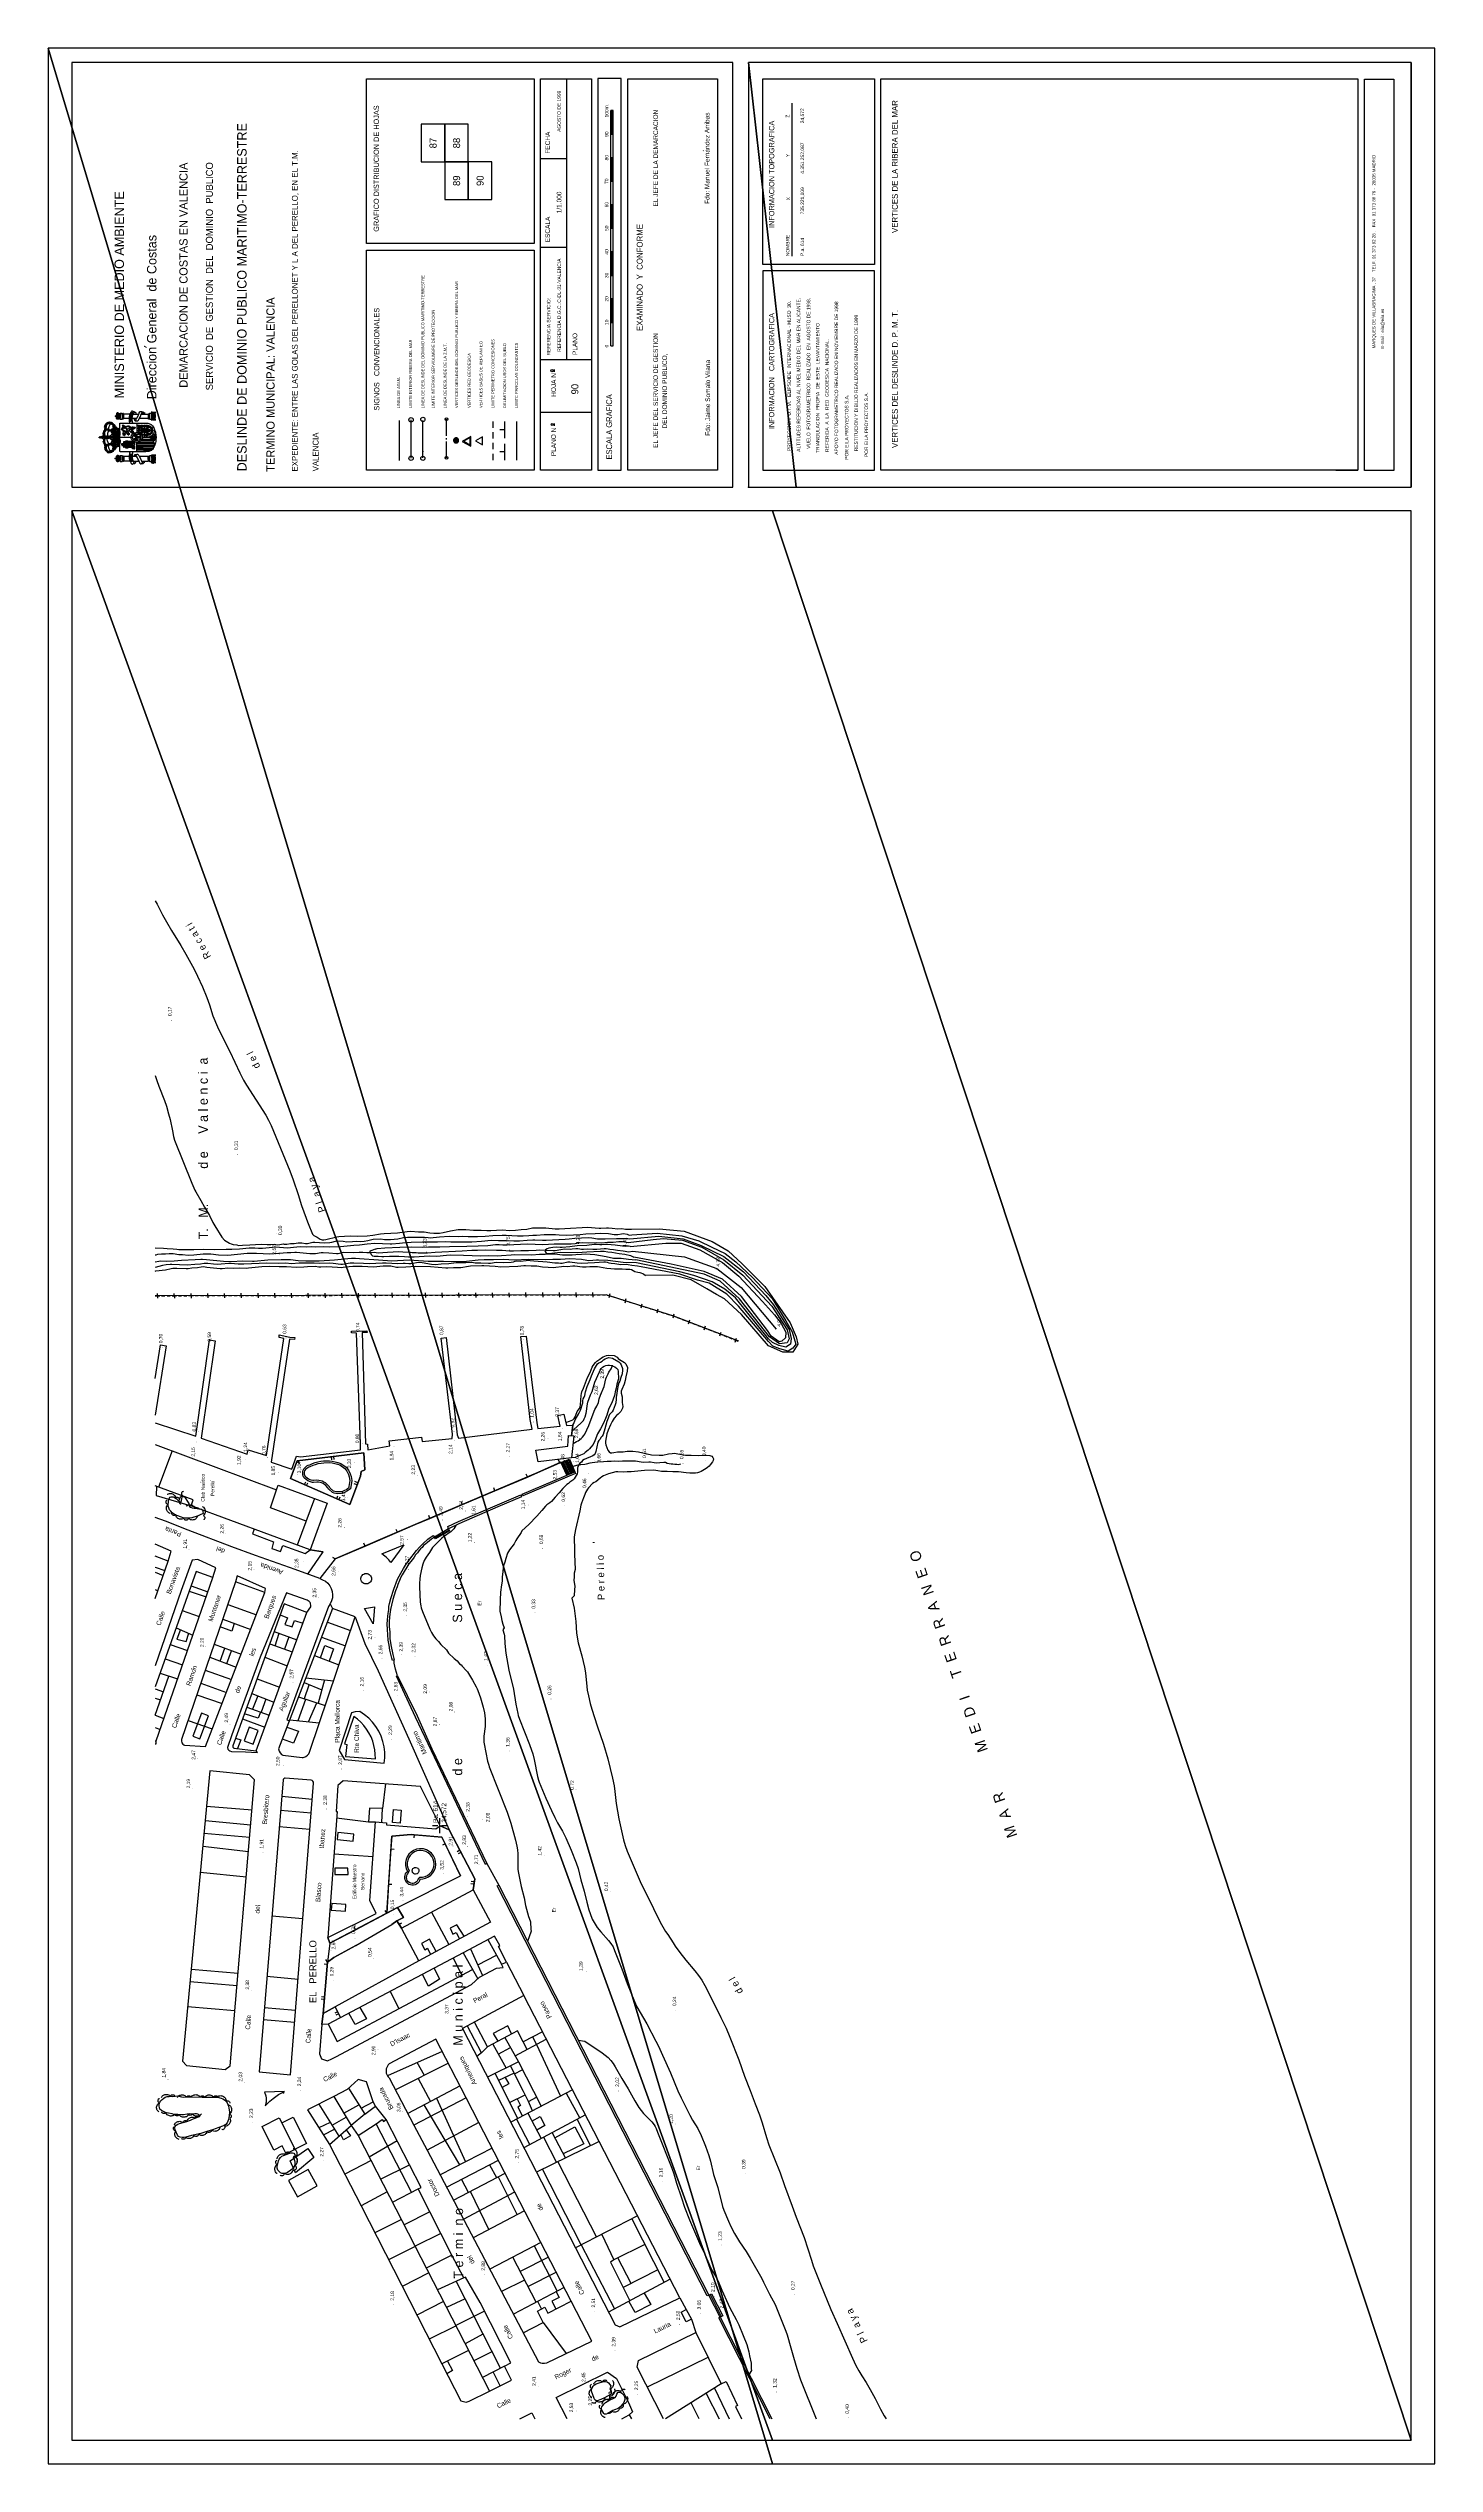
# Model space of a CAD drawing. Extents: x 735054 to 735644, y 4350981 to 4352008.
import ezdxf
from ezdxf.enums import TextEntityAlignment as Align

# ---------------------------------------------------------------- set-up
doc = ezdxf.new("R2010")
doc.units = 0
doc.linetypes.add('DASHED', pattern=[0])
doc.layers.get('0').update_dxf_attribs({"linetype": 'CONTINUOUS'})
for name, color, linetype in [('1', 7, 'CONTINUOUS'), ('11', 7, 'CONTINUOUS'), ('2', 7, 'CONTINUOUS'), ('22', 7, 'CONTINUOUS'), ('24', 7, 'CONTINUOUS'), ('26', 7, 'CONTINUOUS'), ('3', 7, 'CONTINUOUS'), ('36', 7, 'CONTINUOUS'), ('37', 7, 'CONTINUOUS'), ('44', 7, 'CONTINUOUS'), ('48', 7, 'CONTINUOUS'), ('50', 7, 'CONTINUOUS'), ('53', 7, 'CONTINUOUS'), ('56', 7, 'CONTINUOUS'), ('57', 7, 'CONTINUOUS'), ('PATTERN_CLASS', 7, 'CONTINUOUS')]:
    doc.layers.add(name, color=color, linetype=linetype)

msp = doc.modelspace()

# ---------------------------------------------------------------- linework, layer by layer
at = {"color": 0, "linetype": 'CONTINUOUS'}
for p, q in [((735634, 4352001.5), (735634, 4351821)), ((735274.94, 4351875.2), (735274.94, 4351994.48)), ((735293.67, 4351881.01), (735293.67, 4351981.01)), ((735294.67, 4351980.01), (735293.67, 4351981.01)), ((735293.67, 4351881.01), (735293.67, 4351981.01)), ((735294.67, 4351980.01), (735293.67, 4351981.01)), ((735294.67, 4351979.99), (735293.67, 4351980.99)), ((735294.67, 4351979.99), (735293.67, 4351980.99)), ((735294.67, 4351979.98), (735293.67, 4351980.98)), ((735294.67, 4351979.98), (735293.67, 4351980.98)), ((735294.67, 4351979.96), (735293.67, 4351980.96)), ((735294.67, 4351979.96), (735293.67, 4351980.96)), ((735294.67, 4351979.95), (735293.67, 4351980.95)), ((735294.67, 4351979.95), (735293.67, 4351980.95)), ((735294.67, 4351979.93), (735293.67, 4351980.93)), ((735294.67, 4351979.93), (735293.67, 4351980.93)), ((735294.67, 4351979.92), (735293.67, 4351980.92)), ((735294.67, 4351979.92), (735293.67, 4351980.92)), ((735294.67, 4351979.91), (735293.67, 4351980.91)), ((735294.67, 4351979.91), (735293.67, 4351980.91)), ((735294.67, 4351979.89), (735293.67, 4351980.89)), ((735294.67, 4351979.89), (735293.67, 4351980.89)), ((735294.67, 4351979.88), (735293.67, 4351980.88)), ((735294.67, 4351979.88), (735293.67, 4351980.88)), ((735294.67, 4351979.86), (735293.67, 4351980.86)), ((735294.67, 4351979.86), (735293.67, 4351980.86)), ((735294.67, 4351979.85), (735293.67, 4351980.85)), ((735294.67, 4351979.85), (735293.67, 4351980.85)), ((735294.67, 4351979.84), (735293.67, 4351980.84)), ((735294.67, 4351979.84), (735293.67, 4351980.84)), ((735294.67, 4351979.82), (735293.67, 4351980.82)), ((735294.67, 4351979.82), (735293.67, 4351980.82)), ((735294.67, 4351979.81), (735293.67, 4351980.81)), ((735294.67, 4351979.81), (735293.67, 4351980.81)), ((735294.67, 4351979.79), (735293.67, 4351980.79)), ((735294.67, 4351979.79), (735293.67, 4351980.79)), ((735294.67, 4351979.78), (735293.67, 4351980.78)), ((735294.67, 4351979.78), (735293.67, 4351980.78)), ((735294.67, 4351979.76), (735293.67, 4351980.76)), ((735294.67, 4351979.76), (735293.67, 4351980.76)), ((735294.67, 4351979.75), (735293.67, 4351980.75)), ((735294.67, 4351979.75), (735293.67, 4351980.75)), ((735294.67, 4351979.74), (735293.67, 4351980.74)), ((735294.67, 4351979.74), (735293.67, 4351980.74)), ((735294.67, 4351979.72), (735293.67, 4351980.72)), ((735294.67, 4351979.72), (735293.67, 4351980.72)), ((735294.67, 4351979.71), (735293.67, 4351980.71)), ((735294.67, 4351979.71), (735293.67, 4351980.71)), ((735294.67, 4351979.69), (735293.67, 4351980.69)), ((735294.67, 4351979.69), (735293.67, 4351980.69)), ((735294.67, 4351979.68), (735293.67, 4351980.68)), ((735294.67, 4351979.68), (735293.67, 4351980.68)), ((735294.67, 4351979.67), (735293.67, 4351980.67)), ((735294.67, 4351979.67), (735293.67, 4351980.67)), ((735294.67, 4351979.65), (735293.67, 4351980.65)), ((735294.67, 4351979.65), (735293.67, 4351980.65)), ((735294.67, 4351979.64), (735293.67, 4351980.64)), ((735294.67, 4351979.64), (735293.67, 4351980.64)), ((735294.67, 4351979.62), (735293.67, 4351980.62)), ((735294.67, 4351979.62), (735293.67, 4351980.62)), ((735294.67, 4351979.61), (735293.67, 4351980.61)), ((735294.67, 4351979.61), (735293.67, 4351980.61)), ((735294.67, 4351979.6), (735293.67, 4351980.6)), ((735294.67, 4351979.6), (735293.67, 4351980.6)), ((735294.67, 4351979.58), (735293.67, 4351980.58)), ((735294.67, 4351979.58), (735293.67, 4351980.58)), ((735294.67, 4351979.57), (735293.67, 4351980.57)), ((735294.67, 4351979.57), (735293.67, 4351980.57)), ((735294.67, 4351979.55), (735293.67, 4351980.55)), ((735294.67, 4351979.55), (735293.67, 4351980.55)), ((735294.67, 4351979.54), (735293.67, 4351980.54)), ((735294.67, 4351979.54), (735293.67, 4351980.54)), ((735294.67, 4351979.52), (735293.67, 4351980.52)), ((735294.67, 4351979.52), (735293.67, 4351980.52)), ((735294.67, 4351979.51), (735293.67, 4351980.51)), ((735294.67, 4351979.51), (735293.67, 4351980.51)), ((735294.67, 4351979.5), (735293.67, 4351980.5)), ((735294.67, 4351979.5), (735293.67, 4351980.5)), ((735294.67, 4351979.48), (735293.67, 4351980.48)), ((735294.67, 4351979.48), (735293.67, 4351980.48)), ((735294.67, 4351979.47), (735293.67, 4351980.47)), ((735294.67, 4351979.47), (735293.67, 4351980.47)), ((735294.67, 4351979.45), (735293.67, 4351980.45)), ((735294.67, 4351979.45), (735293.67, 4351980.45)), ((735294.67, 4351979.44), (735293.67, 4351980.44)), ((735294.67, 4351979.44), (735293.67, 4351980.44)), ((735294.67, 4351979.43), (735293.67, 4351980.43)), ((735294.67, 4351979.43), (735293.67, 4351980.43)), ((735294.67, 4351979.41), (735293.67, 4351980.41)), ((735294.67, 4351979.41), (735293.67, 4351980.41)), ((735294.67, 4351979.4), (735293.67, 4351980.4)), ((735294.67, 4351979.4), (735293.67, 4351980.4)), ((735294.67, 4351979.38), (735293.67, 4351980.38)), ((735294.67, 4351979.38), (735293.67, 4351980.38)), ((735294.67, 4351979.37), (735293.67, 4351980.37)), ((735294.67, 4351979.37), (735293.67, 4351980.37)), ((735294.67, 4351979.35), (735293.67, 4351980.35)), ((735294.67, 4351979.35), (735293.67, 4351980.35)), ((735294.67, 4351979.34), (735293.67, 4351980.34)), ((735294.67, 4351979.34), (735293.67, 4351980.34)), ((735294.67, 4351979.33), (735293.67, 4351980.33)), ((735294.67, 4351979.33), (735293.67, 4351980.33)), ((735294.67, 4351979.31), (735293.67, 4351980.31)), ((735294.67, 4351979.31), (735293.67, 4351980.31)), ((735294.67, 4351979.3), (735293.67, 4351980.3)), ((735294.67, 4351979.3), (735293.67, 4351980.3)), ((735294.67, 4351979.28), (735293.67, 4351980.28)), ((735294.67, 4351979.28), (735293.67, 4351980.28)), ((735294.67, 4351979.27), (735293.67, 4351980.27)), ((735294.67, 4351979.27), (735293.67, 4351980.27)), ((735294.67, 4351979.26), (735293.67, 4351980.26)), ((735294.67, 4351979.26), (735293.67, 4351980.26)), ((735294.67, 4351979.24), (735293.67, 4351980.24)), ((735294.67, 4351979.24), (735293.67, 4351980.24)), ((735294.67, 4351979.23), (735293.67, 4351980.23)), ((735294.67, 4351979.23), (735293.67, 4351980.23)), ((735294.67, 4351979.21), (735293.67, 4351980.21)), ((735294.67, 4351979.21), (735293.67, 4351980.21)), ((735294.67, 4351979.2), (735293.67, 4351980.2)), ((735294.67, 4351979.2), (735293.67, 4351980.2)), ((735294.67, 4351980.02), (735293.68, 4351981.01)), ((735294.67, 4351980.02), (735293.68, 4351981.01)), ((735294.67, 4351980.03), (735293.69, 4351981.01)), ((735294.67, 4351980.03), (735293.69, 4351981.01)), ((735294.67, 4351980.05), (735293.71, 4351981.01)), ((735294.67, 4351980.05), (735293.71, 4351981.01)), ((735294.67, 4351980.06), (735293.72, 4351981.01)), ((735294.67, 4351980.06), (735293.72, 4351981.01)), ((735294.67, 4351980.08), (735293.74, 4351981.01)), ((735294.67, 4351980.08), (735293.74, 4351981.01)), ((735294.67, 4351980.09), (735293.75, 4351981.01)), ((735294.67, 4351980.09), (735293.75, 4351981.01)), ((735294.67, 4351980.1), (735293.76, 4351981.01)), ((735294.67, 4351980.1), (735293.76, 4351981.01)), ((735294.67, 4351980.12), (735293.78, 4351981.01)), ((735294.67, 4351980.12), (735293.78, 4351981.01)), ((735294.67, 4351980.13), (735293.79, 4351981.01)), ((735294.67, 4351980.13), (735293.79, 4351981.01)), ((735294.67, 4351980.15), (735293.81, 4351981.01)), ((735294.67, 4351980.15), (735293.81, 4351981.01)), ((735294.67, 4351980.16), (735293.82, 4351981.01)), ((735294.67, 4351980.16), (735293.82, 4351981.01)), ((735294.67, 4351980.17), (735293.83, 4351981.01)), ((735294.67, 4351980.17), (735293.83, 4351981.01)), ((735294.67, 4351980.19), (735293.85, 4351981.01)), ((735294.67, 4351980.19), (735293.85, 4351981.01)), ((735294.67, 4351980.2), (735293.86, 4351981.01)), ((735294.67, 4351980.2), (735293.86, 4351981.01)), ((735294.67, 4351980.22), (735293.88, 4351981.01)), ((735294.67, 4351980.22), (735293.88, 4351981.01)), ((735294.67, 4351980.23), (735293.89, 4351981.01)), ((735294.67, 4351980.23), (735293.89, 4351981.01)), ((735294.67, 4351980.25), (735293.91, 4351981.01)), ((735294.67, 4351980.25), (735293.91, 4351981.01)), ((735294.67, 4351980.26), (735293.92, 4351981.01)), ((735294.67, 4351980.26), (735293.92, 4351981.01)), ((735294.67, 4351980.27), (735293.93, 4351981.01)), ((735294.67, 4351980.27), (735293.93, 4351981.01)), ((735294.67, 4351980.29), (735293.95, 4351981.01)), ((735294.67, 4351980.29), (735293.95, 4351981.01)), ((735294.67, 4351980.3), (735293.96, 4351981.01)), ((735294.67, 4351980.3), (735293.96, 4351981.01)), ((735294.67, 4351980.32), (735293.98, 4351981.01)), ((735294.67, 4351980.32), (735293.98, 4351981.01)), ((735294.67, 4351980.33), (735293.99, 4351981.01)), ((735294.67, 4351980.33), (735293.99, 4351981.01)), ((735294.67, 4351980.34), (735294, 4351981.01)), ((735294.67, 4351980.34), (735294, 4351981.01)), ((735294.67, 4351980.36), (735294.02, 4351981.01)), ((735294.67, 4351980.36), (735294.02, 4351981.01)), ((735294.67, 4351980.37), (735294.03, 4351981.01)), ((735294.67, 4351980.37), (735294.03, 4351981.01)), ((735294.67, 4351980.39), (735294.05, 4351981.01)), ((735294.67, 4351980.39), (735294.05, 4351981.01)), ((735294.67, 4351980.4), (735294.06, 4351981.01)), ((735294.67, 4351980.4), (735294.06, 4351981.01)), ((735294.67, 4351980.42), (735294.08, 4351981.01)), ((735294.67, 4351980.42), (735294.08, 4351981.01)), ((735294.67, 4351980.43), (735294.09, 4351981.01)), ((735294.67, 4351980.43), (735294.09, 4351981.01)), ((735294.67, 4351980.44), (735294.1, 4351981.01)), ((735294.67, 4351980.44), (735294.1, 4351981.01)), ((735294.67, 4351980.46), (735294.12, 4351981.01)), ((735294.67, 4351980.46), (735294.12, 4351981.01)), ((735294.67, 4351980.47), (735294.13, 4351981.01)), ((735294.67, 4351980.47), (735294.13, 4351981.01)), ((735294.67, 4351980.49), (735294.15, 4351981.01)), ((735294.67, 4351980.49), (735294.15, 4351981.01)), ((735294.67, 4351980.5), (735294.16, 4351981.01)), ((735294.67, 4351980.5), (735294.16, 4351981.01)), ((735294.67, 4351980.51), (735294.17, 4351981.01)), ((735294.67, 4351980.51), (735294.17, 4351981.01)), ((735294.67, 4351980.53), (735294.19, 4351981.01)), ((735294.67, 4351980.53), (735294.19, 4351981.01)), ((735294.67, 4351980.54), (735294.2, 4351981.01)), ((735294.67, 4351980.54), (735294.2, 4351981.01)), ((735294.67, 4351980.56), (735294.22, 4351981.01)), ((735294.67, 4351980.56), (735294.22, 4351981.01)), ((735294.67, 4351980.57), (735294.23, 4351981.01)), ((735294.67, 4351980.57), (735294.23, 4351981.01)), ((735294.67, 4351980.59), (735294.25, 4351981.01)), ((735294.67, 4351980.59), (735294.25, 4351981.01)), ((735294.67, 4351980.6), (735294.26, 4351981.01)), ((735294.67, 4351980.6), (735294.26, 4351981.01)), ((735294.67, 4351980.61), (735294.27, 4351981.01)), ((735294.67, 4351980.61), (735294.27, 4351981.01)), ((735294.67, 4351980.63), (735294.29, 4351981.01)), ((735294.67, 4351980.63), (735294.29, 4351981.01)), ((735294.67, 4351980.64), (735294.3, 4351981.01)), ((735294.67, 4351980.64), (735294.3, 4351981.01)), ((735294.67, 4351980.66), (735294.32, 4351981.01)), ((735294.67, 4351980.66), (735294.32, 4351981.01)), ((735294.67, 4351980.67), (735294.33, 4351981.01)), ((735294.67, 4351980.67), (735294.33, 4351981.01)), ((735294.67, 4351980.68), (735294.34, 4351981.01)), ((735294.67, 4351980.68), (735294.34, 4351981.01)), ((735294.67, 4351980.7), (735294.36, 4351981.01)), ((735294.67, 4351980.7), (735294.36, 4351981.01)), ((735294.67, 4351980.71), (735294.37, 4351981.01)), ((735294.67, 4351980.71), (735294.37, 4351981.01)), ((735294.67, 4351980.73), (735294.39, 4351981.01)), ((735294.67, 4351980.73), (735294.39, 4351981.01)), ((735294.67, 4351980.74), (735294.4, 4351981.01)), ((735294.67, 4351980.74), (735294.4, 4351981.01)), ((735294.67, 4351980.75), (735294.41, 4351981.01)), ((735294.67, 4351980.75), (735294.41, 4351981.01)), ((735294.67, 4351980.77), (735294.43, 4351981.01)), ((735294.67, 4351980.77), (735294.43, 4351981.01)), ((735294.67, 4351980.78), (735294.44, 4351981.01)), ((735294.67, 4351980.78), (735294.44, 4351981.01)), ((735294.67, 4351980.8), (735294.46, 4351981.01)), ((735294.67, 4351980.8), (735294.46, 4351981.01)), ((735294.67, 4351980.81), (735294.47, 4351981.01)), ((735294.67, 4351980.81), (735294.47, 4351981.01)), ((735294.67, 4351980.83), (735294.49, 4351981.01)), ((735294.67, 4351980.83), (735294.49, 4351981.01)), ((735294.67, 4351980.84), (735294.5, 4351981.01)), ((735294.67, 4351980.84), (735294.5, 4351981.01)), ((735294.67, 4351980.85), (735294.51, 4351981.01)), ((735294.67, 4351980.85), (735294.51, 4351981.01)), ((735294.67, 4351980.87), (735294.53, 4351981.01)), ((735294.67, 4351980.87), (735294.53, 4351981.01)), ((735294.67, 4351980.88), (735294.54, 4351981.01)), ((735294.67, 4351980.88), (735294.54, 4351981.01)), ((735294.67, 4351980.9), (735294.56, 4351981.01)), ((735294.67, 4351980.9), (735294.56, 4351981.01)), ((735294.67, 4351980.91), (735294.57, 4351981.01)), ((735294.67, 4351980.91), (735294.57, 4351981.01)), ((735294.67, 4351980.92), (735294.58, 4351981.01)), ((735294.67, 4351980.92), (735294.58, 4351981.01)), ((735294.67, 4351980.94), (735294.6, 4351981.01)), ((735294.67, 4351980.94), (735294.6, 4351981.01)), ((735294.67, 4351980.95), (735294.61, 4351981.01)), ((735294.67, 4351980.95), (735294.61, 4351981.01)), ((735294.67, 4351980.97), (735294.63, 4351981.01)), ((735294.67, 4351980.97), (735294.63, 4351981.01)), ((735294.67, 4351980.98), (735294.64, 4351981.01)), ((735294.67, 4351980.98), (735294.64, 4351981.01)), ((735294.67, 4351981), (735294.66, 4351981.01)), ((735294.67, 4351981), (735294.66, 4351981.01)), ((735294.67, 4351881.01), (735294.67, 4351981.01)), ((735294.67, 4351881.01), (735294.67, 4351981.01)), ((735370.85, 4351919.22), (735370.85, 4351984.24)), ((735294.67, 4351979.18), (735293.67, 4351980.18)), ((735294.67, 4351979.18), (735293.67, 4351980.18)), ((735294.67, 4351979.17), (735293.67, 4351980.17)), ((735294.67, 4351979.17), (735293.67, 4351980.17)), ((735294.67, 4351979.16), (735293.67, 4351980.16)), ((735294.67, 4351979.16), (735293.67, 4351980.16)), ((735294.67, 4351979.14), (735293.67, 4351980.14)), ((735294.67, 4351979.14), (735293.67, 4351980.14)), ((735294.67, 4351979.13), (735293.67, 4351980.13)), ((735294.67, 4351979.13), (735293.67, 4351980.13)), ((735294.67, 4351979.11), (735293.67, 4351980.11)), ((735294.67, 4351979.11), (735293.67, 4351980.11)), ((735294.67, 4351979.1), (735293.67, 4351980.1)), ((735294.67, 4351979.1), (735293.67, 4351980.1)), ((735294.67, 4351979.09), (735293.67, 4351980.09)), ((735294.67, 4351979.09), (735293.67, 4351980.09)), ((735294.67, 4351979.07), (735293.67, 4351980.07)), ((735294.67, 4351979.07), (735293.67, 4351980.07)), ((735294.67, 4351979.06), (735293.67, 4351980.06)), ((735294.67, 4351979.06), (735293.67, 4351980.06)), ((735294.67, 4351979.04), (735293.67, 4351980.04)), ((735294.67, 4351979.04), (735293.67, 4351980.04)), ((735294.67, 4351979.03), (735293.67, 4351980.03)), ((735294.67, 4351979.03), (735293.67, 4351980.03)), ((735294.67, 4351979.02), (735293.67, 4351980.02)), ((735294.67, 4351979.02), (735293.67, 4351980.02)), ((735294.67, 4351979), (735293.67, 4351980)), ((735294.67, 4351979), (735293.67, 4351980)), ((735294.67, 4351978.99), (735293.67, 4351979.99)), ((735294.67, 4351978.99), (735293.67, 4351979.99)), ((735294.67, 4351978.97), (735293.67, 4351979.97)), ((735294.67, 4351978.97), (735293.67, 4351979.97)), ((735294.67, 4351978.96), (735293.67, 4351979.96)), ((735294.67, 4351978.96), (735293.67, 4351979.96)), ((735294.67, 4351978.94), (735293.67, 4351979.94)), ((735294.67, 4351978.94), (735293.67, 4351979.94)), ((735294.67, 4351978.93), (735293.67, 4351979.93)), ((735294.67, 4351978.93), (735293.67, 4351979.93)), ((735294.67, 4351978.92), (735293.67, 4351979.92)), ((735294.67, 4351978.92), (735293.67, 4351979.92)), ((735294.67, 4351978.9), (735293.67, 4351979.9)), ((735294.67, 4351978.9), (735293.67, 4351979.9)), ((735294.67, 4351978.89), (735293.67, 4351979.89)), ((735294.67, 4351978.89), (735293.67, 4351979.89)), ((735294.67, 4351978.87), (735293.67, 4351979.87)), ((735294.67, 4351978.87), (735293.67, 4351979.87)), ((735294.67, 4351978.86), (735293.67, 4351979.86)), ((735294.67, 4351978.86), (735293.67, 4351979.86)), ((735294.67, 4351978.85), (735293.67, 4351979.85)), ((735294.67, 4351978.85), (735293.67, 4351979.85)), ((735294.67, 4351978.83), (735293.67, 4351979.83)), ((735294.67, 4351978.83), (735293.67, 4351979.83)), ((735294.67, 4351978.82), (735293.67, 4351979.82)), ((735294.67, 4351978.82), (735293.67, 4351979.82)), ((735294.67, 4351978.8), (735293.67, 4351979.8)), ((735294.67, 4351978.8), (735293.67, 4351979.8)), ((735294.67, 4351978.79), (735293.67, 4351979.79)), ((735294.67, 4351978.79), (735293.67, 4351979.79)), ((735294.67, 4351978.77), (735293.67, 4351979.77)), ((735294.67, 4351978.77), (735293.67, 4351979.77)), ((735294.67, 4351978.76), (735293.67, 4351979.76)), ((735294.67, 4351978.76), (735293.67, 4351979.76)), ((735294.67, 4351978.75), (735293.67, 4351979.75)), ((735294.67, 4351978.75), (735293.67, 4351979.75)), ((735294.67, 4351978.73), (735293.67, 4351979.73)), ((735294.67, 4351978.73), (735293.67, 4351979.73)), ((735294.67, 4351978.72), (735293.67, 4351979.72)), ((735294.67, 4351978.72), (735293.67, 4351979.72)), ((735294.67, 4351978.7), (735293.67, 4351979.7)), ((735294.67, 4351978.7), (735293.67, 4351979.7)), ((735294.67, 4351978.69), (735293.67, 4351979.69)), ((735294.67, 4351978.69), (735293.67, 4351979.69)), ((735294.67, 4351978.68), (735293.67, 4351979.68)), ((735294.67, 4351978.68), (735293.67, 4351979.68)), ((735294.67, 4351978.66), (735293.67, 4351979.66)), ((735294.67, 4351978.66), (735293.67, 4351979.66)), ((735294.67, 4351978.65), (735293.67, 4351979.65)), ((735294.67, 4351978.65), (735293.67, 4351979.65)), ((735294.67, 4351978.63), (735293.67, 4351979.63)), ((735294.67, 4351978.63), (735293.67, 4351979.63)), ((735294.67, 4351978.62), (735293.67, 4351979.62)), ((735294.67, 4351978.62), (735293.67, 4351979.62)), ((735294.67, 4351978.61), (735293.67, 4351979.61)), ((735294.67, 4351978.61), (735293.67, 4351979.61)), ((735294.67, 4351978.59), (735293.67, 4351979.59)), ((735294.67, 4351978.59), (735293.67, 4351979.59)), ((735294.67, 4351978.58), (735293.67, 4351979.58)), ((735294.67, 4351978.58), (735293.67, 4351979.58)), ((735294.67, 4351978.56), (735293.67, 4351979.56)), ((735294.67, 4351978.56), (735293.67, 4351979.56)), ((735294.67, 4351978.55), (735293.67, 4351979.55)), ((735294.67, 4351978.55), (735293.67, 4351979.55)), ((735294.67, 4351978.53), (735293.67, 4351979.53)), ((735294.67, 4351978.53), (735293.67, 4351979.53)), ((735294.67, 4351978.52), (735293.67, 4351979.52)), ((735294.67, 4351978.52), (735293.67, 4351979.52)), ((735294.67, 4351978.51), (735293.67, 4351979.51)), ((735294.67, 4351978.51), (735293.67, 4351979.51)), ((735294.67, 4351978.49), (735293.67, 4351979.49)), ((735294.67, 4351978.49), (735293.67, 4351979.49)), ((735294.67, 4351978.48), (735293.67, 4351979.48)), ((735294.67, 4351978.48), (735293.67, 4351979.48)), ((735294.67, 4351978.46), (735293.67, 4351979.46)), ((735294.67, 4351978.46), (735293.67, 4351979.46)), ((735294.67, 4351978.45), (735293.67, 4351979.45)), ((735294.67, 4351978.45), (735293.67, 4351979.45)), ((735294.67, 4351978.44), (735293.67, 4351979.44)), ((735294.67, 4351978.44), (735293.67, 4351979.44)), ((735294.67, 4351978.42), (735293.67, 4351979.42)), ((735294.67, 4351978.42), (735293.67, 4351979.42)), ((735294.67, 4351978.41), (735293.67, 4351979.41)), ((735294.67, 4351978.41), (735293.67, 4351979.41)), ((735294.67, 4351978.39), (735293.67, 4351979.39)), ((735294.67, 4351978.39), (735293.67, 4351979.39)), ((735294.67, 4351978.38), (735293.67, 4351979.38)), ((735294.67, 4351978.38), (735293.67, 4351979.38)), ((735294.67, 4351978.36), (735293.67, 4351979.36)), ((735294.67, 4351978.36), (735293.67, 4351979.36)), ((735294.67, 4351978.35), (735293.67, 4351979.35)), ((735294.67, 4351978.35), (735293.67, 4351979.35)), ((735294.67, 4351978.34), (735293.67, 4351979.34)), ((735294.67, 4351978.34), (735293.67, 4351979.34)), ((735294.67, 4351978.32), (735293.67, 4351979.32)), ((735294.67, 4351978.32), (735293.67, 4351979.32)), ((735294.67, 4351978.31), (735293.67, 4351979.31)), ((735294.67, 4351978.31), (735293.67, 4351979.31)), ((735294.67, 4351978.29), (735293.67, 4351979.29)), ((735294.67, 4351978.29), (735293.67, 4351979.29)), ((735294.67, 4351978.28), (735293.67, 4351979.28)), ((735294.67, 4351978.28), (735293.67, 4351979.28)), ((735294.67, 4351978.27), (735293.67, 4351979.27)), ((735294.67, 4351978.27), (735293.67, 4351979.27)), ((735294.67, 4351978.25), (735293.67, 4351979.25)), ((735294.67, 4351978.25), (735293.67, 4351979.25)), ((735294.67, 4351978.24), (735293.67, 4351979.24)), ((735294.67, 4351978.24), (735293.67, 4351979.24)), ((735294.67, 4351978.22), (735293.67, 4351979.22)), ((735294.67, 4351978.22), (735293.67, 4351979.22)), ((735294.67, 4351978.21), (735293.67, 4351979.21)), ((735294.67, 4351978.21), (735293.67, 4351979.21)), ((735294.67, 4351978.2), (735293.67, 4351979.2)), ((735294.67, 4351978.2), (735293.67, 4351979.2)), ((735294.67, 4351978.18), (735293.67, 4351979.18)), ((735294.67, 4351978.18), (735293.67, 4351979.18)), ((735294.67, 4351978.17), (735293.67, 4351979.17)), ((735294.67, 4351978.17), (735293.67, 4351979.17)), ((735294.67, 4351978.15), (735293.67, 4351979.15)), ((735294.67, 4351978.15), (735293.67, 4351979.15)), ((735294.67, 4351978.14), (735293.67, 4351979.14)), ((735294.67, 4351978.14), (735293.67, 4351979.14)), ((735294.67, 4351978.12), (735293.67, 4351979.12)), ((735294.67, 4351978.12), (735293.67, 4351979.12)), ((735294.67, 4351978.11), (735293.67, 4351979.11)), ((735294.67, 4351978.11), (735293.67, 4351979.11)), ((735294.67, 4351978.1), (735293.67, 4351979.1)), ((735294.67, 4351978.1), (735293.67, 4351979.1)), ((735294.67, 4351978.08), (735293.67, 4351979.08)), ((735294.67, 4351978.08), (735293.67, 4351979.08)), ((735294.67, 4351978.07), (735293.67, 4351979.07)), ((735294.67, 4351978.07), (735293.67, 4351979.07)), ((735294.67, 4351978.05), (735293.67, 4351979.05)), ((735294.67, 4351978.05), (735293.67, 4351979.05)), ((735294.67, 4351978.04), (735293.67, 4351979.04)), ((735294.67, 4351978.04), (735293.67, 4351979.04)), ((735294.67, 4351978.03), (735293.67, 4351979.03)), ((735294.67, 4351978.03), (735293.67, 4351979.03)), ((735294.67, 4351978.01), (735293.67, 4351979.01)), ((735294.67, 4351978.01), (735293.67, 4351979.01)), ((735294.67, 4351978), (735293.67, 4351979)), ((735294.67, 4351978), (735293.67, 4351979)), ((735294.67, 4351977.98), (735293.67, 4351978.98)), ((735294.67, 4351977.98), (735293.67, 4351978.98)), ((735294.67, 4351977.97), (735293.67, 4351978.97)), ((735294.67, 4351977.97), (735293.67, 4351978.97)), ((735294.67, 4351977.95), (735293.67, 4351978.95)), ((735294.67, 4351977.95), (735293.67, 4351978.95)), ((735294.67, 4351977.94), (735293.67, 4351978.94)), ((735294.67, 4351977.94), (735293.67, 4351978.94)), ((735294.67, 4351977.93), (735293.67, 4351978.93)), ((735294.67, 4351977.93), (735293.67, 4351978.93)), ((735294.67, 4351977.91), (735293.67, 4351978.91)), ((735294.67, 4351977.91), (735293.67, 4351978.91)), ((735294.67, 4351977.9), (735293.67, 4351978.9)), ((735294.67, 4351977.9), (735293.67, 4351978.9)), ((735294.67, 4351977.88), (735293.67, 4351978.88)), ((735294.67, 4351977.88), (735293.67, 4351978.88)), ((735294.67, 4351977.87), (735293.67, 4351978.87)), ((735294.67, 4351977.87), (735293.67, 4351978.87)), ((735294.67, 4351977.86), (735293.67, 4351978.86)), ((735294.67, 4351977.86), (735293.67, 4351978.86)), ((735294.67, 4351977.84), (735293.67, 4351978.84)), ((735294.67, 4351977.84), (735293.67, 4351978.84)), ((735294.67, 4351977.83), (735293.67, 4351978.83)), ((735294.67, 4351977.83), (735293.67, 4351978.83)), ((735294.67, 4351977.81), (735293.67, 4351978.81)), ((735294.67, 4351977.81), (735293.67, 4351978.81)), ((735294.67, 4351977.8), (735293.67, 4351978.8)), ((735294.67, 4351977.8), (735293.67, 4351978.8)), ((735294.67, 4351977.78), (735293.67, 4351978.78)), ((735294.67, 4351977.78), (735293.67, 4351978.78)), ((735294.67, 4351977.77), (735293.67, 4351978.77)), ((735294.67, 4351977.77), (735293.67, 4351978.77)), ((735294.67, 4351977.76), (735293.67, 4351978.76)), ((735294.67, 4351977.76), (735293.67, 4351978.76)), ((735294.67, 4351977.74), (735293.67, 4351978.74)), ((735294.67, 4351977.74), (735293.67, 4351978.74)), ((735294.67, 4351977.73), (735293.67, 4351978.73)), ((735294.67, 4351977.73), (735293.67, 4351978.73)), ((735294.67, 4351977.71), (735293.67, 4351978.71)), ((735294.67, 4351977.71), (735293.67, 4351978.71)), ((735294.67, 4351977.7), (735293.67, 4351978.7)), ((735294.67, 4351977.7), (735293.67, 4351978.7)), ((735294.67, 4351977.69), (735293.67, 4351978.69)), ((735294.67, 4351977.69), (735293.67, 4351978.69)), ((735294.67, 4351977.67), (735293.67, 4351978.67)), ((735294.67, 4351977.67), (735293.67, 4351978.67)), ((735294.67, 4351977.66), (735293.67, 4351978.66)), ((735294.67, 4351977.66), (735293.67, 4351978.66)), ((735294.67, 4351977.64), (735293.67, 4351978.64)), ((735294.67, 4351977.64), (735293.67, 4351978.64)), ((735294.67, 4351977.63), (735293.67, 4351978.63)), ((735294.67, 4351977.63), (735293.67, 4351978.63)), ((735294.67, 4351977.62), (735293.67, 4351978.62)), ((735294.67, 4351977.62), (735293.67, 4351978.62)), ((735294.67, 4351977.6), (735293.67, 4351978.6)), ((735294.67, 4351977.6), (735293.67, 4351978.6)), ((735294.67, 4351977.59), (735293.67, 4351978.59)), ((735294.67, 4351977.59), (735293.67, 4351978.59)), ((735294.67, 4351977.57), (735293.67, 4351978.57)), ((735294.67, 4351977.57), (735293.67, 4351978.57)), ((735294.67, 4351977.56), (735293.67, 4351978.56)), ((735294.67, 4351977.56), (735293.67, 4351978.56)), ((735294.67, 4351977.54), (735293.67, 4351978.54)), ((735294.67, 4351977.54), (735293.67, 4351978.54)), ((735294.67, 4351977.53), (735293.67, 4351978.53)), ((735294.67, 4351977.53), (735293.67, 4351978.53)), ((735294.67, 4351977.52), (735293.67, 4351978.52)), ((735294.67, 4351977.52), (735293.67, 4351978.52)), ((735294.67, 4351977.5), (735293.67, 4351978.5)), ((735294.67, 4351977.5), (735293.67, 4351978.5)), ((735294.67, 4351977.49), (735293.67, 4351978.49)), ((735294.67, 4351977.49), (735293.67, 4351978.49)), ((735294.67, 4351977.47), (735293.67, 4351978.47)), ((735294.67, 4351977.47), (735293.67, 4351978.47)), ((735294.67, 4351977.46), (735293.67, 4351978.46)), ((735294.67, 4351977.46), (735293.67, 4351978.46)), ((735294.67, 4351977.45), (735293.67, 4351978.45)), ((735294.67, 4351977.45), (735293.67, 4351978.45)), ((735294.67, 4351977.43), (735293.67, 4351978.43)), ((735294.67, 4351977.43), (735293.67, 4351978.43)), ((735294.67, 4351977.42), (735293.67, 4351978.42)), ((735294.67, 4351977.42), (735293.67, 4351978.42)), ((735294.67, 4351977.4), (735293.67, 4351978.4)), ((735294.67, 4351977.4), (735293.67, 4351978.4)), ((735294.67, 4351977.39), (735293.67, 4351978.39)), ((735294.67, 4351977.39), (735293.67, 4351978.39)), ((735294.67, 4351977.37), (735293.67, 4351978.37)), ((735294.67, 4351977.37), (735293.67, 4351978.37)), ((735294.67, 4351977.36), (735293.67, 4351978.36)), ((735294.67, 4351977.36), (735293.67, 4351978.36)), ((735294.67, 4351977.35), (735293.67, 4351978.35)), ((735294.67, 4351977.35), (735293.67, 4351978.35)), ((735294.67, 4351977.33), (735293.67, 4351978.33)), ((735294.67, 4351977.33), (735293.67, 4351978.33)), ((735294.67, 4351977.32), (735293.67, 4351978.32)), ((735294.67, 4351977.32), (735293.67, 4351978.32)), ((735294.67, 4351977.3), (735293.67, 4351978.3)), ((735294.67, 4351977.3), (735293.67, 4351978.3)), ((735294.67, 4351977.29), (735293.67, 4351978.29)), ((735294.67, 4351977.29), (735293.67, 4351978.29)), ((735294.67, 4351977.28), (735293.67, 4351978.28)), ((735294.67, 4351977.28), (735293.67, 4351978.28)), ((735294.67, 4351977.26), (735293.67, 4351978.26)), ((735294.67, 4351977.26), (735293.67, 4351978.26)), ((735294.67, 4351977.25), (735293.67, 4351978.25)), ((735294.67, 4351977.25), (735293.67, 4351978.25)), ((735294.67, 4351977.23), (735293.67, 4351978.23)), ((735294.67, 4351977.23), (735293.67, 4351978.23)), ((735294.67, 4351977.22), (735293.67, 4351978.22)), ((735294.67, 4351977.22), (735293.67, 4351978.22)), ((735294.67, 4351977.21), (735293.67, 4351978.21)), ((735294.67, 4351977.21), (735293.67, 4351978.21)), ((735294.67, 4351977.19), (735293.67, 4351978.19)), ((735294.67, 4351977.19), (735293.67, 4351978.19)), ((735294.67, 4351977.18), (735293.67, 4351978.18)), ((735294.67, 4351977.18), (735293.67, 4351978.18)), ((735294.67, 4351977.16), (735293.67, 4351978.16)), ((735294.67, 4351977.16), (735293.67, 4351978.16)), ((735294.67, 4351977.15), (735293.67, 4351978.15)), ((735294.67, 4351977.15), (735293.67, 4351978.15)), ((735294.67, 4351977.13), (735293.67, 4351978.13)), ((735294.67, 4351977.13), (735293.67, 4351978.13)), ((735294.67, 4351977.12), (735293.67, 4351978.12)), ((735294.67, 4351977.12), (735293.67, 4351978.12)), ((735294.67, 4351977.11), (735293.67, 4351978.11)), ((735294.67, 4351977.11), (735293.67, 4351978.11)), ((735294.67, 4351977.09), (735293.67, 4351978.09)), ((735294.67, 4351977.09), (735293.67, 4351978.09)), ((735294.67, 4351977.08), (735293.67, 4351978.08)), ((735294.67, 4351977.08), (735293.67, 4351978.08)), ((735294.67, 4351977.06), (735293.67, 4351978.06)), ((735294.67, 4351977.06), (735293.67, 4351978.06)), ((735294.67, 4351977.05), (735293.67, 4351978.05)), ((735294.67, 4351977.05), (735293.67, 4351978.05)), ((735294.67, 4351977.04), (735293.67, 4351978.04)), ((735294.67, 4351977.04), (735293.67, 4351978.04)), ((735294.67, 4351977.02), (735293.67, 4351978.02)), ((735294.67, 4351977.02), (735293.67, 4351978.02)), ((735294.67, 4351977.01), (735293.67, 4351978.01)), ((735294.67, 4351977.01), (735293.67, 4351978.01)), ((735294.67, 4351976.99), (735293.67, 4351977.99)), ((735294.67, 4351976.99), (735293.67, 4351977.99)), ((735294.67, 4351976.98), (735293.67, 4351977.98)), ((735294.67, 4351976.98), (735293.67, 4351977.98)), ((735294.67, 4351976.96), (735293.67, 4351977.96)), ((735294.67, 4351976.96), (735293.67, 4351977.96)), ((735294.67, 4351976.95), (735293.67, 4351977.95)), ((735294.67, 4351976.95), (735293.67, 4351977.95)), ((735294.67, 4351976.94), (735293.67, 4351977.94)), ((735294.67, 4351976.94), (735293.67, 4351977.94)), ((735294.67, 4351976.92), (735293.67, 4351977.92)), ((735294.67, 4351976.92), (735293.67, 4351977.92)), ((735294.67, 4351976.91), (735293.67, 4351977.91)), ((735294.67, 4351976.91), (735293.67, 4351977.91)), ((735294.67, 4351976.89), (735293.67, 4351977.89)), ((735294.67, 4351976.89), (735293.67, 4351977.89)), ((735294.67, 4351976.88), (735293.67, 4351977.88)), ((735294.67, 4351976.88), (735293.67, 4351977.88)), ((735294.67, 4351976.87), (735293.67, 4351977.87)), ((735294.67, 4351976.87), (735293.67, 4351977.87)), ((735294.67, 4351976.85), (735293.67, 4351977.85)), ((735294.67, 4351976.85), (735293.67, 4351977.85)), ((735294.67, 4351976.84), (735293.67, 4351977.84)), ((735294.67, 4351976.84), (735293.67, 4351977.84)), ((735294.67, 4351976.82), (735293.67, 4351977.82)), ((735294.67, 4351976.82), (735293.67, 4351977.82)), ((735294.67, 4351976.81), (735293.67, 4351977.81)), ((735294.67, 4351976.81), (735293.67, 4351977.81)), ((735294.67, 4351976.79), (735293.67, 4351977.79)), ((735294.67, 4351976.79), (735293.67, 4351977.79)), ((735294.67, 4351976.78), (735293.67, 4351977.78)), ((735294.67, 4351976.78), (735293.67, 4351977.78)), ((735294.67, 4351976.77), (735293.67, 4351977.77)), ((735294.67, 4351976.77), (735293.67, 4351977.77)), ((735294.67, 4351976.75), (735293.67, 4351977.75)), ((735294.67, 4351976.75), (735293.67, 4351977.75)), ((735294.67, 4351976.74), (735293.67, 4351977.74)), ((735294.67, 4351976.74), (735293.67, 4351977.74)), ((735294.67, 4351976.72), (735293.67, 4351977.72)), ((735294.67, 4351976.72), (735293.67, 4351977.72)), ((735294.67, 4351976.71), (735293.67, 4351977.71)), ((735294.67, 4351976.71), (735293.67, 4351977.71)), ((735294.67, 4351976.7), (735293.67, 4351977.7)), ((735294.67, 4351976.7), (735293.67, 4351977.7)), ((735294.67, 4351976.68), (735293.67, 4351977.68)), ((735294.67, 4351976.68), (735293.67, 4351977.68)), ((735294.67, 4351976.67), (735293.67, 4351977.67)), ((735294.67, 4351976.67), (735293.67, 4351977.67)), ((735294.67, 4351976.65), (735293.67, 4351977.65)), ((735294.67, 4351976.65), (735293.67, 4351977.65)), ((735294.67, 4351976.64), (735293.67, 4351977.64)), ((735294.67, 4351976.64), (735293.67, 4351977.64)), ((735294.67, 4351976.63), (735293.67, 4351977.63)), ((735294.67, 4351976.63), (735293.67, 4351977.63)), ((735294.67, 4351976.61), (735293.67, 4351977.61)), ((735294.67, 4351976.61), (735293.67, 4351977.61)), ((735294.67, 4351976.6), (735293.67, 4351977.6)), ((735294.67, 4351976.6), (735293.67, 4351977.6)), ((735294.67, 4351976.58), (735293.67, 4351977.58)), ((735294.67, 4351976.58), (735293.67, 4351977.58)), ((735294.67, 4351976.57), (735293.67, 4351977.57)), ((735294.67, 4351976.57), (735293.67, 4351977.57)), ((735294.67, 4351976.55), (735293.67, 4351977.55)), ((735294.67, 4351976.55), (735293.67, 4351977.55)), ((735294.67, 4351976.54), (735293.67, 4351977.54)), ((735294.67, 4351976.54), (735293.67, 4351977.54)), ((735294.67, 4351976.53), (735293.67, 4351977.53)), ((735294.67, 4351976.53), (735293.67, 4351977.53)), ((735294.67, 4351976.51), (735293.67, 4351977.51)), ((735294.67, 4351976.51), (735293.67, 4351977.51)), ((735294.67, 4351976.5), (735293.67, 4351977.5)), ((735294.67, 4351976.5), (735293.67, 4351977.5)), ((735294.67, 4351976.48), (735293.67, 4351977.48)), ((735294.67, 4351976.48), (735293.67, 4351977.48)), ((735294.67, 4351976.47), (735293.67, 4351977.47)), ((735294.67, 4351976.47), (735293.67, 4351977.47)), ((735294.67, 4351976.46), (735293.67, 4351977.46)), ((735294.67, 4351976.46), (735293.67, 4351977.46)), ((735294.67, 4351976.44), (735293.67, 4351977.44)), ((735294.67, 4351976.44), (735293.67, 4351977.44)), ((735294.67, 4351976.43), (735293.67, 4351977.43)), ((735294.67, 4351976.43), (735293.67, 4351977.43)), ((735294.67, 4351976.41), (735293.67, 4351977.41)), ((735294.67, 4351976.41), (735293.67, 4351977.41)), ((735294.67, 4351976.4), (735293.67, 4351977.4)), ((735294.67, 4351976.4), (735293.67, 4351977.4)), ((735294.67, 4351976.38), (735293.67, 4351977.38)), ((735294.67, 4351976.38), (735293.67, 4351977.38)), ((735294.67, 4351976.37), (735293.67, 4351977.37)), ((735294.67, 4351976.37), (735293.67, 4351977.37)), ((735294.67, 4351976.36), (735293.67, 4351977.36)), ((735294.67, 4351976.36), (735293.67, 4351977.36)), ((735294.67, 4351976.34), (735293.67, 4351977.34)), ((735294.67, 4351976.34), (735293.67, 4351977.34)), ((735294.67, 4351976.33), (735293.67, 4351977.33)), ((735294.67, 4351976.33), (735293.67, 4351977.33)), ((735294.67, 4351976.31), (735293.67, 4351977.31)), ((735294.67, 4351976.31), (735293.67, 4351977.31)), ((735294.67, 4351976.3), (735293.67, 4351977.3)), ((735294.67, 4351976.3), (735293.67, 4351977.3)), ((735294.67, 4351976.29), (735293.67, 4351977.29)), ((735294.67, 4351976.29), (735293.67, 4351977.29)), ((735294.67, 4351976.27), (735293.67, 4351977.27)), ((735294.67, 4351976.27), (735293.67, 4351977.27)), ((735294.67, 4351976.26), (735293.67, 4351977.26)), ((735294.67, 4351976.26), (735293.67, 4351977.26)), ((735294.67, 4351976.24), (735293.67, 4351977.24)), ((735294.67, 4351976.24), (735293.67, 4351977.24)), ((735294.67, 4351976.23), (735293.67, 4351977.23)), ((735294.67, 4351976.23), (735293.67, 4351977.23)), ((735294.67, 4351976.22), (735293.67, 4351977.22)), ((735294.67, 4351976.22), (735293.67, 4351977.22)), ((735294.67, 4351976.2), (735293.67, 4351977.2)), ((735294.67, 4351976.2), (735293.67, 4351977.2)), ((735294.67, 4351976.19), (735293.67, 4351977.19)), ((735294.67, 4351976.19), (735293.67, 4351977.19)), ((735294.67, 4351976.17), (735293.67, 4351977.17)), ((735294.67, 4351976.17), (735293.67, 4351977.17)), ((735294.67, 4351976.16), (735293.67, 4351977.16)), ((735294.67, 4351976.16), (735293.67, 4351977.16)), ((735294.67, 4351976.14), (735293.67, 4351977.14)), ((735294.67, 4351976.14), (735293.67, 4351977.14)), ((735294.67, 4351976.13), (735293.67, 4351977.13)), ((735294.67, 4351976.13), (735293.67, 4351977.13)), ((735294.67, 4351976.12), (735293.67, 4351977.12)), ((735294.67, 4351976.12), (735293.67, 4351977.12)), ((735294.67, 4351976.1), (735293.67, 4351977.1)), ((735294.67, 4351976.1), (735293.67, 4351977.1)), ((735294.67, 4351976.09), (735293.67, 4351977.09)), ((735294.67, 4351976.09), (735293.67, 4351977.09)), ((735294.67, 4351976.07), (735293.67, 4351977.07)), ((735294.67, 4351976.07), (735293.67, 4351977.07)), ((735294.67, 4351976.06), (735293.67, 4351977.06)), ((735294.67, 4351976.06), (735293.67, 4351977.06)), ((735294.67, 4351976.05), (735293.67, 4351977.05)), ((735294.67, 4351976.05), (735293.67, 4351977.05)), ((735294.67, 4351976.03), (735293.67, 4351977.03)), ((735294.67, 4351976.03), (735293.67, 4351977.03)), ((735294.67, 4351976.02), (735293.67, 4351977.02)), ((735294.67, 4351976.02), (735293.67, 4351977.02)), ((735294.67, 4351976), (735293.67, 4351977)), ((735294.67, 4351976), (735293.67, 4351977)), ((735294.67, 4351975.99), (735293.67, 4351976.99)), ((735294.67, 4351975.99), (735293.67, 4351976.99)), ((735294.67, 4351975.97), (735293.67, 4351976.97)), ((735294.67, 4351975.97), (735293.67, 4351976.97)), ((735294.67, 4351975.96), (735293.67, 4351976.96)), ((735294.67, 4351975.96), (735293.67, 4351976.96)), ((735294.67, 4351975.95), (735293.67, 4351976.95)), ((735294.67, 4351975.95), (735293.67, 4351976.95)), ((735294.67, 4351975.93), (735293.67, 4351976.93)), ((735294.67, 4351975.93), (735293.67, 4351976.93)), ((735294.67, 4351975.92), (735293.67, 4351976.92)), ((735294.67, 4351975.92), (735293.67, 4351976.92)), ((735294.67, 4351975.9), (735293.67, 4351976.9)), ((735294.67, 4351975.9), (735293.67, 4351976.9)), ((735294.67, 4351975.89), (735293.67, 4351976.89)), ((735294.67, 4351975.89), (735293.67, 4351976.89)), ((735294.67, 4351975.88), (735293.67, 4351976.88)), ((735294.67, 4351975.88), (735293.67, 4351976.88)), ((735294.67, 4351975.86), (735293.67, 4351976.86)), ((735294.67, 4351975.86), (735293.67, 4351976.86)), ((735294.67, 4351975.85), (735293.67, 4351976.85)), ((735294.67, 4351975.85), (735293.67, 4351976.85)), ((735294.67, 4351975.83), (735293.67, 4351976.83)), ((735294.67, 4351975.83), (735293.67, 4351976.83)), ((735294.67, 4351975.82), (735293.67, 4351976.82)), ((735294.67, 4351975.82), (735293.67, 4351976.82)), ((735294.67, 4351975.81), (735293.67, 4351976.81)), ((735294.67, 4351975.81), (735293.67, 4351976.81)), ((735294.67, 4351975.79), (735293.67, 4351976.79)), ((735294.67, 4351975.79), (735293.67, 4351976.79)), ((735294.67, 4351975.78), (735293.67, 4351976.78)), ((735294.67, 4351975.78), (735293.67, 4351976.78)), ((735294.67, 4351975.76), (735293.67, 4351976.76)), ((735294.67, 4351975.76), (735293.67, 4351976.76)), ((735294.67, 4351975.75), (735293.67, 4351976.75)), ((735294.67, 4351975.75), (735293.67, 4351976.75)), ((735294.67, 4351975.73), (735293.67, 4351976.73)), ((735294.67, 4351975.73), (735293.67, 4351976.73)), ((735294.67, 4351975.72), (735293.67, 4351976.72)), ((735294.67, 4351975.72), (735293.67, 4351976.72)), ((735294.67, 4351975.71), (735293.67, 4351976.71)), ((735294.67, 4351975.71), (735293.67, 4351976.71)), ((735294.67, 4351975.69), (735293.67, 4351976.69)), ((735294.67, 4351975.69), (735293.67, 4351976.69)), ((735294.67, 4351975.68), (735293.67, 4351976.68)), ((735294.67, 4351975.68), (735293.67, 4351976.68)), ((735294.67, 4351975.66), (735293.67, 4351976.66)), ((735294.67, 4351975.66), (735293.67, 4351976.66)), ((735294.67, 4351975.65), (735293.67, 4351976.65)), ((735294.67, 4351975.65), (735293.67, 4351976.65)), ((735294.67, 4351975.64), (735293.67, 4351976.64)), ((735294.67, 4351975.64), (735293.67, 4351976.64)), ((735294.67, 4351975.62), (735293.67, 4351976.62)), ((735294.67, 4351975.62), (735293.67, 4351976.62)), ((735294.67, 4351975.61), (735293.67, 4351976.61)), ((735294.67, 4351975.61), (735293.67, 4351976.61)), ((735294.67, 4351975.59), (735293.67, 4351976.59)), ((735294.67, 4351975.59), (735293.67, 4351976.59)), ((735294.67, 4351975.58), (735293.67, 4351976.58)), ((735294.67, 4351975.58), (735293.67, 4351976.58)), ((735294.67, 4351975.56), (735293.67, 4351976.56)), ((735294.67, 4351975.56), (735293.67, 4351976.56)), ((735294.67, 4351975.55), (735293.67, 4351976.55)), ((735294.67, 4351975.55), (735293.67, 4351976.55)), ((735294.67, 4351975.54), (735293.67, 4351976.54)), ((735294.67, 4351975.54), (735293.67, 4351976.54)), ((735294.67, 4351975.52), (735293.67, 4351976.52)), ((735294.67, 4351975.52), (735293.67, 4351976.52)), ((735294.67, 4351975.51), (735293.67, 4351976.51)), ((735294.67, 4351975.51), (735293.67, 4351976.51)), ((735294.67, 4351975.49), (735293.67, 4351976.49)), ((735294.67, 4351975.49), (735293.67, 4351976.49)), ((735294.67, 4351975.48), (735293.67, 4351976.48)), ((735294.67, 4351975.48), (735293.67, 4351976.48)), ((735294.67, 4351975.47), (735293.67, 4351976.47)), ((735294.67, 4351975.47), (735293.67, 4351976.47)), ((735294.67, 4351975.45), (735293.67, 4351976.45)), ((735294.67, 4351975.45), (735293.67, 4351976.45)), ((735294.67, 4351975.44), (735293.67, 4351976.44)), ((735294.67, 4351975.44), (735293.67, 4351976.44)), ((735294.67, 4351975.42), (735293.67, 4351976.42)), ((735294.67, 4351975.42), (735293.67, 4351976.42)), ((735294.67, 4351975.41), (735293.67, 4351976.41)), ((735294.67, 4351975.41), (735293.67, 4351976.41)), ((735294.67, 4351975.39), (735293.67, 4351976.39)), ((735294.67, 4351975.39), (735293.67, 4351976.39)), ((735294.67, 4351975.38), (735293.67, 4351976.38)), ((735294.67, 4351975.38), (735293.67, 4351976.38)), ((735294.67, 4351975.37), (735293.67, 4351976.37)), ((735294.67, 4351975.37), (735293.67, 4351976.37)), ((735294.67, 4351975.35), (735293.67, 4351976.35)), ((735294.67, 4351975.35), (735293.67, 4351976.35)), ((735294.67, 4351975.34), (735293.67, 4351976.34)), ((735294.67, 4351975.34), (735293.67, 4351976.34)), ((735294.67, 4351975.32), (735293.67, 4351976.32)), ((735294.67, 4351975.32), (735293.67, 4351976.32)), ((735294.67, 4351975.31), (735293.67, 4351976.31)), ((735294.67, 4351975.31), (735293.67, 4351976.31)), ((735294.67, 4351975.3), (735293.67, 4351976.3)), ((735294.67, 4351975.3), (735293.67, 4351976.3)), ((735294.67, 4351975.28), (735293.67, 4351976.28)), ((735294.67, 4351975.28), (735293.67, 4351976.28)), ((735294.67, 4351975.27), (735293.67, 4351976.27)), ((735294.67, 4351975.27), (735293.67, 4351976.27)), ((735294.67, 4351975.25), (735293.67, 4351976.25)), ((735294.67, 4351975.25), (735293.67, 4351976.25)), ((735294.67, 4351975.24), (735293.67, 4351976.24)), ((735294.67, 4351975.24), (735293.67, 4351976.24)), ((735294.67, 4351975.23), (735293.67, 4351976.23)), ((735294.67, 4351975.23), (735293.67, 4351976.23)), ((735294.67, 4351975.21), (735293.67, 4351976.21)), ((735294.67, 4351975.21), (735293.67, 4351976.21)), ((735294.67, 4351975.2), (735293.67, 4351976.2)), ((735294.67, 4351975.2), (735293.67, 4351976.2)), ((735294.67, 4351975.18), (735293.67, 4351976.18)), ((735294.67, 4351975.18), (735293.67, 4351976.18)), ((735294.67, 4351975.17), (735293.67, 4351976.17)), ((735294.67, 4351975.17), (735293.67, 4351976.17)), ((735294.67, 4351975.15), (735293.67, 4351976.15)), ((735294.67, 4351975.15), (735293.67, 4351976.15)), ((735294.67, 4351975.14), (735293.67, 4351976.14)), ((735294.67, 4351975.14), (735293.67, 4351976.14)), ((735294.67, 4351975.13), (735293.67, 4351976.13)), ((735294.67, 4351975.13), (735293.67, 4351976.13)), ((735294.67, 4351975.11), (735293.67, 4351976.11)), ((735294.67, 4351975.11), (735293.67, 4351976.11)), ((735294.67, 4351975.1), (735293.67, 4351976.1)), ((735294.67, 4351975.1), (735293.67, 4351976.1)), ((735294.67, 4351975.08), (735293.67, 4351976.08)), ((735294.67, 4351975.08), (735293.67, 4351976.08)), ((735294.67, 4351975.07), (735293.67, 4351976.07)), ((735294.67, 4351975.07), (735293.67, 4351976.07)), ((735294.67, 4351975.06), (735293.67, 4351976.06)), ((735294.67, 4351975.06), (735293.67, 4351976.06)), ((735294.67, 4351975.04), (735293.67, 4351976.04)), ((735294.67, 4351975.04), (735293.67, 4351976.04)), ((735294.67, 4351975.03), (735293.67, 4351976.03)), ((735294.67, 4351975.03), (735293.67, 4351976.03)), ((735294.67, 4351975.01), (735293.67, 4351976.01)), ((735294.67, 4351975.01), (735293.67, 4351976.01)), ((735294.67, 4351975), (735293.67, 4351976)), ((735294.67, 4351975), (735293.67, 4351976)), ((735294.67, 4351974.98), (735293.67, 4351975.98)), ((735294.67, 4351974.98), (735293.67, 4351975.98)), ((735294.67, 4351974.97), (735293.67, 4351975.97)), ((735294.67, 4351974.97), (735293.67, 4351975.97)), ((735294.67, 4351974.96), (735293.67, 4351975.96)), ((735294.67, 4351974.96), (735293.67, 4351975.96)), ((735294.67, 4351974.94), (735293.67, 4351975.94)), ((735294.67, 4351974.94), (735293.67, 4351975.94)), ((735294.67, 4351974.93), (735293.67, 4351975.93)), ((735294.67, 4351974.93), (735293.67, 4351975.93)), ((735294.67, 4351974.91), (735293.67, 4351975.91)), ((735294.67, 4351974.91), (735293.67, 4351975.91)), ((735294.67, 4351974.9), (735293.67, 4351975.9)), ((735294.67, 4351974.9), (735293.67, 4351975.9)), ((735294.67, 4351974.89), (735293.67, 4351975.89)), ((735294.67, 4351974.89), (735293.67, 4351975.89)), ((735294.67, 4351974.87), (735293.67, 4351975.87)), ((735294.67, 4351974.87), (735293.67, 4351975.87)), ((735294.67, 4351974.86), (735293.67, 4351975.86)), ((735294.67, 4351974.86), (735293.67, 4351975.86)), ((735294.67, 4351974.84), (735293.67, 4351975.84)), ((735294.67, 4351974.84), (735293.67, 4351975.84)), ((735294.67, 4351974.83), (735293.67, 4351975.83)), ((735294.67, 4351974.83), (735293.67, 4351975.83)), ((735294.67, 4351974.82), (735293.67, 4351975.82)), ((735294.67, 4351974.82), (735293.67, 4351975.82)), ((735294.67, 4351974.8), (735293.67, 4351975.8)), ((735294.67, 4351974.8), (735293.67, 4351975.8)), ((735294.67, 4351974.79), (735293.67, 4351975.79)), ((735294.67, 4351974.79), (735293.67, 4351975.79)), ((735294.67, 4351974.77), (735293.67, 4351975.77)), ((735294.67, 4351974.77), (735293.67, 4351975.77)), ((735294.67, 4351974.76), (735293.67, 4351975.76)), ((735294.67, 4351974.76), (735293.67, 4351975.76)), ((735294.67, 4351974.74), (735293.67, 4351975.74)), ((735294.67, 4351974.74), (735293.67, 4351975.74)), ((735294.67, 4351974.73), (735293.67, 4351975.73)), ((735294.67, 4351974.73), (735293.67, 4351975.73)), ((735294.67, 4351974.72), (735293.67, 4351975.72)), ((735294.67, 4351974.72), (735293.67, 4351975.72)), ((735294.67, 4351974.7), (735293.67, 4351975.7)), ((735294.67, 4351974.7), (735293.67, 4351975.7)), ((735294.67, 4351974.69), (735293.67, 4351975.69)), ((735294.67, 4351974.69), (735293.67, 4351975.69)), ((735294.67, 4351974.67), (735293.67, 4351975.67)), ((735294.67, 4351974.67), (735293.67, 4351975.67)), ((735294.67, 4351974.66), (735293.67, 4351975.66)), ((735294.67, 4351974.66), (735293.67, 4351975.66)), ((735294.67, 4351974.65), (735293.67, 4351975.65)), ((735294.67, 4351974.65), (735293.67, 4351975.65)), ((735294.67, 4351974.63), (735293.67, 4351975.63)), ((735294.67, 4351974.63), (735293.67, 4351975.63)), ((735294.67, 4351974.62), (735293.67, 4351975.62)), ((735294.67, 4351974.62), (735293.67, 4351975.62)), ((735294.67, 4351974.6), (735293.67, 4351975.6)), ((735294.67, 4351974.6), (735293.67, 4351975.6)), ((735294.67, 4351974.59), (735293.67, 4351975.59)), ((735294.67, 4351974.59), (735293.67, 4351975.59)), ((735294.67, 4351974.57), (735293.67, 4351975.57)), ((735294.67, 4351974.57), (735293.67, 4351975.57)), ((735294.67, 4351974.56), (735293.67, 4351975.56)), ((735294.67, 4351974.56), (735293.67, 4351975.56)), ((735294.67, 4351974.55), (735293.67, 4351975.55)), ((735294.67, 4351974.55), (735293.67, 4351975.55)), ((735294.67, 4351974.53), (735293.67, 4351975.53)), ((735294.67, 4351974.53), (735293.67, 4351975.53)), ((735294.67, 4351974.52), (735293.67, 4351975.52)), ((735294.67, 4351974.52), (735293.67, 4351975.52)), ((735294.67, 4351974.5), (735293.67, 4351975.5)), ((735294.67, 4351974.5), (735293.67, 4351975.5)), ((735294.67, 4351974.49), (735293.67, 4351975.49)), ((735294.67, 4351974.49), (735293.67, 4351975.49)), ((735294.67, 4351974.48), (735293.67, 4351975.48)), ((735294.67, 4351974.48), (735293.67, 4351975.48)), ((735294.67, 4351974.46), (735293.67, 4351975.46)), ((735294.67, 4351974.46), (735293.67, 4351975.46)), ((735294.67, 4351974.45), (735293.67, 4351975.45)), ((735294.67, 4351974.45), (735293.67, 4351975.45)), ((735294.67, 4351974.43), (735293.67, 4351975.43)), ((735294.67, 4351974.43), (735293.67, 4351975.43)), ((735294.67, 4351974.42), (735293.67, 4351975.42)), ((735294.67, 4351974.42), (735293.67, 4351975.42)), ((735294.67, 4351974.4), (735293.67, 4351975.4)), ((735294.67, 4351974.4), (735293.67, 4351975.4)), ((735294.67, 4351974.39), (735293.67, 4351975.39)), ((735294.67, 4351974.39), (735293.67, 4351975.39)), ((735294.67, 4351974.38), (735293.67, 4351975.38)), ((735294.67, 4351974.38), (735293.67, 4351975.38)), ((735294.67, 4351974.36), (735293.67, 4351975.36)), ((735294.67, 4351974.36), (735293.67, 4351975.36)), ((735294.67, 4351974.35), (735293.67, 4351975.35)), ((735294.67, 4351974.35), (735293.67, 4351975.35)), ((735294.67, 4351974.33), (735293.67, 4351975.33)), ((735294.67, 4351974.33), (735293.67, 4351975.33)), ((735294.67, 4351974.32), (735293.67, 4351975.32)), ((735294.67, 4351974.32), (735293.67, 4351975.32)), ((735294.67, 4351974.31), (735293.67, 4351975.31)), ((735294.67, 4351974.31), (735293.67, 4351975.31)), ((735294.67, 4351974.29), (735293.67, 4351975.29)), ((735294.67, 4351974.29), (735293.67, 4351975.29)), ((735294.67, 4351974.28), (735293.67, 4351975.28)), ((735294.67, 4351974.28), (735293.67, 4351975.28)), ((735294.67, 4351974.26), (735293.67, 4351975.26)), ((735294.67, 4351974.26), (735293.67, 4351975.26)), ((735294.67, 4351974.25), (735293.67, 4351975.25)), ((735294.67, 4351974.25), (735293.67, 4351975.25)), ((735294.67, 4351974.24), (735293.67, 4351975.24)), ((735294.67, 4351974.24), (735293.67, 4351975.24)), ((735294.67, 4351974.22), (735293.67, 4351975.22)), ((735294.67, 4351974.22), (735293.67, 4351975.22)), ((735294.67, 4351974.21), (735293.67, 4351975.21)), ((735294.67, 4351974.21), (735293.67, 4351975.21)), ((735294.67, 4351974.19), (735293.67, 4351975.19)), ((735294.67, 4351974.19), (735293.67, 4351975.19)), ((735294.67, 4351974.18), (735293.67, 4351975.18)), ((735294.67, 4351974.18), (735293.67, 4351975.18)), ((735294.67, 4351974.16), (735293.67, 4351975.16)), ((735294.67, 4351974.16), (735293.67, 4351975.16)), ((735294.67, 4351974.15), (735293.67, 4351975.15)), ((735294.67, 4351974.15), (735293.67, 4351975.15)), ((735294.67, 4351974.14), (735293.67, 4351975.14)), ((735294.67, 4351974.14), (735293.67, 4351975.14)), ((735294.67, 4351974.12), (735293.67, 4351975.12)), ((735294.67, 4351974.12), (735293.67, 4351975.12)), ((735294.67, 4351974.11), (735293.67, 4351975.11)), ((735294.67, 4351974.11), (735293.67, 4351975.11)), ((735294.67, 4351974.09), (735293.67, 4351975.09)), ((735294.67, 4351974.09), (735293.67, 4351975.09)), ((735294.67, 4351974.08), (735293.67, 4351975.08)), ((735294.67, 4351974.08), (735293.67, 4351975.08)), ((735294.67, 4351974.07), (735293.67, 4351975.07)), ((735294.67, 4351974.07), (735293.67, 4351975.07)), ((735294.67, 4351974.05), (735293.67, 4351975.05)), ((735294.67, 4351974.05), (735293.67, 4351975.05)), ((735294.67, 4351974.04), (735293.67, 4351975.04)), ((735294.67, 4351974.04), (735293.67, 4351975.04)), ((735294.67, 4351974.02), (735293.67, 4351975.02)), ((735294.67, 4351974.02), (735293.67, 4351975.02)), ((735294.67, 4351974.01), (735293.67, 4351975.01)), ((735294.67, 4351974.01), (735293.67, 4351975.01)), ((735294.67, 4351973.99), (735293.67, 4351974.99)), ((735294.67, 4351973.99), (735293.67, 4351974.99)), ((735294.67, 4351973.98), (735293.67, 4351974.98)), ((735294.67, 4351973.98), (735293.67, 4351974.98)), ((735294.67, 4351973.97), (735293.67, 4351974.97)), ((735294.67, 4351973.97), (735293.67, 4351974.97)), ((735294.67, 4351973.95), (735293.67, 4351974.95)), ((735294.67, 4351973.95), (735293.67, 4351974.95)), ((735294.67, 4351973.94), (735293.67, 4351974.94)), ((735294.67, 4351973.94), (735293.67, 4351974.94)), ((735294.67, 4351973.92), (735293.67, 4351974.92)), ((735294.67, 4351973.92), (735293.67, 4351974.92)), ((735294.67, 4351973.91), (735293.67, 4351974.91)), ((735294.67, 4351973.91), (735293.67, 4351974.91)), ((735294.67, 4351973.9), (735293.67, 4351974.9)), ((735294.67, 4351973.9), (735293.67, 4351974.9)), ((735294.67, 4351973.88), (735293.67, 4351974.88)), ((735294.67, 4351973.88), (735293.67, 4351974.88)), ((735294.67, 4351973.87), (735293.67, 4351974.87)), ((735294.67, 4351973.87), (735293.67, 4351974.87)), ((735294.67, 4351973.85), (735293.67, 4351974.85)), ((735294.67, 4351973.85), (735293.67, 4351974.85)), ((735294.67, 4351973.84), (735293.67, 4351974.84)), ((735294.67, 4351973.84), (735293.67, 4351974.84)), ((735294.67, 4351973.83), (735293.67, 4351974.83)), ((735294.67, 4351973.83), (735293.67, 4351974.83)), ((735294.67, 4351973.81), (735293.67, 4351974.81)), ((735294.67, 4351973.81), (735293.67, 4351974.81)), ((735294.67, 4351973.8), (735293.67, 4351974.8)), ((735294.67, 4351973.8), (735293.67, 4351974.8)), ((735294.67, 4351973.78), (735293.67, 4351974.78)), ((735294.67, 4351973.78), (735293.67, 4351974.78)), ((735294.67, 4351973.77), (735293.67, 4351974.77)), ((735294.67, 4351973.77), (735293.67, 4351974.77)), ((735294.67, 4351973.75), (735293.67, 4351974.75)), ((735294.67, 4351973.75), (735293.67, 4351974.75)), ((735294.67, 4351973.74), (735293.67, 4351974.74)), ((735294.67, 4351973.74), (735293.67, 4351974.74)), ((735294.67, 4351973.73), (735293.67, 4351974.73)), ((735294.67, 4351973.73), (735293.67, 4351974.73)), ((735294.67, 4351973.71), (735293.67, 4351974.71)), ((735294.67, 4351973.71), (735293.67, 4351974.71)), ((735294.67, 4351973.7), (735293.67, 4351974.7)), ((735294.67, 4351973.7), (735293.67, 4351974.7)), ((735294.67, 4351973.68), (735293.67, 4351974.68)), ((735294.67, 4351973.68), (735293.67, 4351974.68)), ((735294.67, 4351973.67), (735293.67, 4351974.67)), ((735294.67, 4351973.67), (735293.67, 4351974.67)), ((735294.67, 4351973.66), (735293.67, 4351974.66)), ((735294.67, 4351973.66), (735293.67, 4351974.66)), ((735294.67, 4351973.64), (735293.67, 4351974.64)), ((735294.67, 4351973.64), (735293.67, 4351974.64)), ((735294.67, 4351973.63), (735293.67, 4351974.63)), ((735294.67, 4351973.63), (735293.67, 4351974.63)), ((735294.67, 4351973.61), (735293.67, 4351974.61)), ((735294.67, 4351973.61), (735293.67, 4351974.61)), ((735294.67, 4351973.6), (735293.67, 4351974.6)), ((735294.67, 4351973.6), (735293.67, 4351974.6)), ((735294.67, 4351973.58), (735293.67, 4351974.58)), ((735294.67, 4351973.58), (735293.67, 4351974.58)), ((735294.67, 4351973.57), (735293.67, 4351974.57)), ((735294.67, 4351973.57), (735293.67, 4351974.57)), ((735294.67, 4351973.56), (735293.67, 4351974.56)), ((735294.67, 4351973.56), (735293.67, 4351974.56)), ((735294.67, 4351973.54), (735293.67, 4351974.54)), ((735294.67, 4351973.54), (735293.67, 4351974.54)), ((735294.67, 4351973.53), (735293.67, 4351974.53)), ((735294.67, 4351973.53), (735293.67, 4351974.53)), ((735294.67, 4351973.51), (735293.67, 4351974.51)), ((735294.67, 4351973.51), (735293.67, 4351974.51)), ((735294.67, 4351973.5), (735293.67, 4351974.5)), ((735294.67, 4351973.5), (735293.67, 4351974.5)), ((735294.67, 4351973.49), (735293.67, 4351974.49)), ((735294.67, 4351973.49), (735293.67, 4351974.49)), ((735294.67, 4351973.47), (735293.67, 4351974.47)), ((735294.67, 4351973.47), (735293.67, 4351974.47)), ((735294.67, 4351973.46), (735293.67, 4351974.46)), ((735294.67, 4351973.46), (735293.67, 4351974.46)), ((735294.67, 4351973.44), (735293.67, 4351974.44)), ((735294.67, 4351973.44), (735293.67, 4351974.44)), ((735294.67, 4351973.43), (735293.67, 4351974.43)), ((735294.67, 4351973.43), (735293.67, 4351974.43)), ((735294.67, 4351973.41), (735293.67, 4351974.41)), ((735294.67, 4351973.41), (735293.67, 4351974.41)), ((735294.67, 4351973.4), (735293.67, 4351974.4)), ((735294.67, 4351973.4), (735293.67, 4351974.4)), ((735294.67, 4351973.39), (735293.67, 4351974.39)), ((735294.67, 4351973.39), (735293.67, 4351974.39)), ((735294.67, 4351973.37), (735293.67, 4351974.37)), ((735294.67, 4351973.37), (735293.67, 4351974.37)), ((735294.67, 4351973.36), (735293.67, 4351974.36)), ((735294.67, 4351973.36), (735293.67, 4351974.36)), ((735294.67, 4351973.34), (735293.67, 4351974.34)), ((735294.67, 4351973.34), (735293.67, 4351974.34)), ((735294.67, 4351973.33), (735293.67, 4351974.33)), ((735294.67, 4351973.33), (735293.67, 4351974.33)), ((735294.67, 4351973.32), (735293.67, 4351974.32)), ((735294.67, 4351973.32), (735293.67, 4351974.32)), ((735294.67, 4351973.3), (735293.67, 4351974.3)), ((735294.67, 4351973.3), (735293.67, 4351974.3)), ((735294.67, 4351973.29), (735293.67, 4351974.29)), ((735294.67, 4351973.29), (735293.67, 4351974.29)), ((735294.67, 4351973.27), (735293.67, 4351974.27)), ((735294.67, 4351973.27), (735293.67, 4351974.27)), ((735294.67, 4351973.26), (735293.67, 4351974.26)), ((735294.67, 4351973.26), (735293.67, 4351974.26)), ((735294.67, 4351973.25), (735293.67, 4351974.25)), ((735294.67, 4351973.25), (735293.67, 4351974.25)), ((735294.67, 4351973.23), (735293.67, 4351974.23)), ((735294.67, 4351973.23), (735293.67, 4351974.23)), ((735294.67, 4351973.22), (735293.67, 4351974.22)), ((735294.67, 4351973.22), (735293.67, 4351974.22)), ((735294.67, 4351973.2), (735293.67, 4351974.2)), ((735294.67, 4351973.2), (735293.67, 4351974.2)), ((735294.67, 4351973.19), (735293.67, 4351974.19)), ((735294.67, 4351973.19), (735293.67, 4351974.19)), ((735294.67, 4351973.17), (735293.67, 4351974.17)), ((735294.67, 4351973.17), (735293.67, 4351974.17)), ((735294.67, 4351973.16), (735293.67, 4351974.16)), ((735294.67, 4351973.16), (735293.67, 4351974.16)), ((735294.67, 4351973.15), (735293.67, 4351974.15)), ((735294.67, 4351973.15), (735293.67, 4351974.15)), ((735294.67, 4351973.13), (735293.67, 4351974.13)), ((735294.67, 4351973.13), (735293.67, 4351974.13)), ((735294.67, 4351973.12), (735293.67, 4351974.12)), ((735294.67, 4351973.12), (735293.67, 4351974.12)), ((735294.67, 4351973.1), (735293.67, 4351974.1)), ((735294.67, 4351973.1), (735293.67, 4351974.1)), ((735294.67, 4351973.09), (735293.67, 4351974.09)), ((735294.67, 4351973.09), (735293.67, 4351974.09)), ((735294.67, 4351973.08), (735293.67, 4351974.08)), ((735294.67, 4351973.08), (735293.67, 4351974.08)), ((735294.67, 4351973.06), (735293.67, 4351974.06)), ((735294.67, 4351973.06), (735293.67, 4351974.06)), ((735294.67, 4351973.05), (735293.67, 4351974.05)), ((735294.67, 4351973.05), (735293.67, 4351974.05)), ((735294.67, 4351973.03), (735293.67, 4351974.03)), ((735294.67, 4351973.03), (735293.67, 4351974.03)), ((735294.67, 4351973.02), (735293.67, 4351974.02)), ((735294.67, 4351973.02), (735293.67, 4351974.02)), ((735294.67, 4351973), (735293.67, 4351974)), ((735294.67, 4351973), (735293.67, 4351974)), ((735294.67, 4351972.99), (735293.67, 4351973.99)), ((735294.67, 4351972.99), (735293.67, 4351973.99)), ((735294.67, 4351972.98), (735293.67, 4351973.98)), ((735294.67, 4351972.98), (735293.67, 4351973.98)), ((735294.67, 4351972.96), (735293.67, 4351973.96)), ((735294.67, 4351972.96), (735293.67, 4351973.96)), ((735294.67, 4351972.95), (735293.67, 4351973.95)), ((735294.67, 4351972.95), (735293.67, 4351973.95)), ((735294.67, 4351972.93), (735293.67, 4351973.93)), ((735294.67, 4351972.93), (735293.67, 4351973.93)), ((735294.67, 4351972.92), (735293.67, 4351973.92)), ((735294.67, 4351972.92), (735293.67, 4351973.92)), ((735294.67, 4351972.91), (735293.67, 4351973.91)), ((735294.67, 4351972.91), (735293.67, 4351973.91)), ((735294.67, 4351972.89), (735293.67, 4351973.89)), ((735294.67, 4351972.89), (735293.67, 4351973.89)), ((735294.67, 4351972.88), (735293.67, 4351973.88)), ((735294.67, 4351972.88), (735293.67, 4351973.88)), ((735294.67, 4351972.86), (735293.67, 4351973.86)), ((735294.67, 4351972.86), (735293.67, 4351973.86)), ((735294.67, 4351972.85), (735293.67, 4351973.85)), ((735294.67, 4351972.85), (735293.67, 4351973.85)), ((735294.67, 4351972.84), (735293.67, 4351973.84)), ((735294.67, 4351972.84), (735293.67, 4351973.84)), ((735294.67, 4351972.82), (735293.67, 4351973.82)), ((735294.67, 4351972.82), (735293.67, 4351973.82)), ((735294.67, 4351972.81), (735293.67, 4351973.81)), ((735294.67, 4351972.81), (735293.67, 4351973.81)), ((735294.67, 4351972.79), (735293.67, 4351973.79)), ((735294.67, 4351972.79), (735293.67, 4351973.79)), ((735294.67, 4351972.78), (735293.67, 4351973.78)), ((735294.67, 4351972.78), (735293.67, 4351973.78)), ((735294.67, 4351972.76), (735293.67, 4351973.76)), ((735294.67, 4351972.76), (735293.67, 4351973.76)), ((735294.67, 4351972.75), (735293.67, 4351973.75)), ((735294.67, 4351972.75), (735293.67, 4351973.75)), ((735294.67, 4351972.74), (735293.67, 4351973.74)), ((735294.67, 4351972.74), (735293.67, 4351973.74)), ((735294.67, 4351972.72), (735293.67, 4351973.72)), ((735294.67, 4351972.72), (735293.67, 4351973.72)), ((735294.67, 4351972.71), (735293.67, 4351973.71)), ((735294.67, 4351972.71), (735293.67, 4351973.71)), ((735294.67, 4351972.69), (735293.67, 4351973.69)), ((735294.67, 4351972.69), (735293.67, 4351973.69)), ((735294.67, 4351972.68), (735293.67, 4351973.68)), ((735294.67, 4351972.68), (735293.67, 4351973.68)), ((735294.67, 4351972.67), (735293.67, 4351973.67)), ((735294.67, 4351972.67), (735293.67, 4351973.67)), ((735294.67, 4351972.65), (735293.67, 4351973.65)), ((735294.67, 4351972.65), (735293.67, 4351973.65)), ((735294.67, 4351972.64), (735293.67, 4351973.64)), ((735294.67, 4351972.64), (735293.67, 4351973.64)), ((735294.67, 4351972.62), (735293.67, 4351973.62)), ((735294.67, 4351972.62), (735293.67, 4351973.62)), ((735294.67, 4351972.61), (735293.67, 4351973.61)), ((735294.67, 4351972.61), (735293.67, 4351973.61)), ((735294.67, 4351972.59), (735293.67, 4351973.59)), ((735294.67, 4351972.59), (735293.67, 4351973.59)), ((735294.67, 4351972.58), (735293.67, 4351973.58)), ((735294.67, 4351972.58), (735293.67, 4351973.58)), ((735294.67, 4351972.57), (735293.67, 4351973.57)), ((735294.67, 4351972.57), (735293.67, 4351973.57)), ((735294.67, 4351972.55), (735293.67, 4351973.55)), ((735294.67, 4351972.55), (735293.67, 4351973.55)), ((735294.67, 4351972.54), (735293.67, 4351973.54)), ((735294.67, 4351972.54), (735293.67, 4351973.54)), ((735294.67, 4351972.52), (735293.67, 4351973.52)), ((735294.67, 4351972.52), (735293.67, 4351973.52)), ((735294.67, 4351972.51), (735293.67, 4351973.51)), ((735294.67, 4351972.51), (735293.67, 4351973.51)), ((735294.67, 4351972.5), (735293.67, 4351973.5)), ((735294.67, 4351972.5), (735293.67, 4351973.5)), ((735294.67, 4351972.48), (735293.67, 4351973.48)), ((735294.67, 4351972.48), (735293.67, 4351973.48)), ((735294.67, 4351972.47), (735293.67, 4351973.47)), ((735294.67, 4351972.47), (735293.67, 4351973.47)), ((735294.67, 4351972.45), (735293.67, 4351973.45)), ((735294.67, 4351972.45), (735293.67, 4351973.45)), ((735294.67, 4351972.44), (735293.67, 4351973.44)), ((735294.67, 4351972.44), (735293.67, 4351973.44)), ((735294.67, 4351972.43), (735293.67, 4351973.43)), ((735294.67, 4351972.43), (735293.67, 4351973.43)), ((735294.67, 4351972.41), (735293.67, 4351973.41)), ((735294.67, 4351972.41), (735293.67, 4351973.41)), ((735294.67, 4351972.4), (735293.67, 4351973.4)), ((735294.67, 4351972.4), (735293.67, 4351973.4)), ((735294.67, 4351972.38), (735293.67, 4351973.38)), ((735294.67, 4351972.38), (735293.67, 4351973.38)), ((735294.67, 4351972.37), (735293.67, 4351973.37)), ((735294.67, 4351972.37), (735293.67, 4351973.37)), ((735294.67, 4351972.35), (735293.67, 4351973.35)), ((735294.67, 4351972.35), (735293.67, 4351973.35)), ((735294.67, 4351972.34), (735293.67, 4351973.34)), ((735294.67, 4351972.34), (735293.67, 4351973.34)), ((735294.67, 4351972.33), (735293.67, 4351973.33)), ((735294.67, 4351972.33), (735293.67, 4351973.33)), ((735294.67, 4351972.31), (735293.67, 4351973.31)), ((735294.67, 4351972.31), (735293.67, 4351973.31)), ((735294.67, 4351972.3), (735293.67, 4351973.3)), ((735294.67, 4351972.3), (735293.67, 4351973.3)), ((735294.67, 4351972.28), (735293.67, 4351973.28)), ((735294.67, 4351972.28), (735293.67, 4351973.28)), ((735294.67, 4351972.27), (735293.67, 4351973.27)), ((735294.67, 4351972.27), (735293.67, 4351973.27)), ((735294.67, 4351972.26), (735293.67, 4351973.26)), ((735294.67, 4351972.26), (735293.67, 4351973.26)), ((735294.67, 4351972.24), (735293.67, 4351973.24)), ((735294.67, 4351972.24), (735293.67, 4351973.24)), ((735294.67, 4351972.23), (735293.67, 4351973.23)), ((735294.67, 4351972.23), (735293.67, 4351973.23)), ((735294.67, 4351972.21), (735293.67, 4351973.21)), ((735294.67, 4351972.21), (735293.67, 4351973.21)), ((735294.67, 4351972.2), (735293.67, 4351973.2)), ((735294.67, 4351972.2), (735293.67, 4351973.2)), ((735294.67, 4351972.18), (735293.67, 4351973.18)), ((735294.67, 4351972.18), (735293.67, 4351973.18)), ((735294.67, 4351972.17), (735293.67, 4351973.17)), ((735294.67, 4351972.17), (735293.67, 4351973.17)), ((735294.67, 4351972.16), (735293.67, 4351973.16)), ((735294.67, 4351972.16), (735293.67, 4351973.16)), ((735294.67, 4351972.14), (735293.67, 4351973.14)), ((735294.67, 4351972.14), (735293.67, 4351973.14)), ((735294.67, 4351972.13), (735293.67, 4351973.13)), ((735294.67, 4351972.13), (735293.67, 4351973.13)), ((735294.67, 4351972.11), (735293.67, 4351973.11)), ((735294.67, 4351972.11), (735293.67, 4351973.11)), ((735294.67, 4351972.1), (735293.67, 4351973.1)), ((735294.67, 4351972.1), (735293.67, 4351973.1)), ((735294.67, 4351972.09), (735293.67, 4351973.09)), ((735294.67, 4351972.09), (735293.67, 4351973.09)), ((735294.67, 4351972.07), (735293.67, 4351973.07)), ((735294.67, 4351972.07), (735293.67, 4351973.07)), ((735294.67, 4351972.06), (735293.67, 4351973.06)), ((735294.67, 4351972.06), (735293.67, 4351973.06)), ((735294.67, 4351972.04), (735293.67, 4351973.04)), ((735294.67, 4351972.04), (735293.67, 4351973.04)), ((735294.67, 4351972.03), (735293.67, 4351973.03)), ((735294.67, 4351972.03), (735293.67, 4351973.03)), ((735294.67, 4351972.01), (735293.67, 4351973.01)), ((735294.67, 4351972.01), (735293.67, 4351973.01)), ((735294.67, 4351972), (735293.67, 4351973)), ((735294.67, 4351972), (735293.67, 4351973)), ((735294.67, 4351971.99), (735293.67, 4351972.99)), ((735294.67, 4351971.99), (735293.67, 4351972.99)), ((735294.67, 4351971.97), (735293.67, 4351972.97)), ((735294.67, 4351971.97), (735293.67, 4351972.97)), ((735294.67, 4351971.96), (735293.67, 4351972.96)), ((735294.67, 4351971.96), (735293.67, 4351972.96)), ((735294.67, 4351971.94), (735293.67, 4351972.94)), ((735294.67, 4351971.94), (735293.67, 4351972.94)), ((735294.67, 4351971.93), (735293.67, 4351972.93)), ((735294.67, 4351971.93), (735293.67, 4351972.93)), ((735294.67, 4351971.92), (735293.67, 4351972.92)), ((735294.67, 4351971.92), (735293.67, 4351972.92)), ((735294.67, 4351971.9), (735293.67, 4351972.9)), ((735294.67, 4351971.9), (735293.67, 4351972.9)), ((735294.67, 4351971.89), (735293.67, 4351972.89)), ((735294.67, 4351971.89), (735293.67, 4351972.89)), ((735294.67, 4351971.87), (735293.67, 4351972.87)), ((735294.67, 4351971.87), (735293.67, 4351972.87)), ((735294.67, 4351971.86), (735293.67, 4351972.86)), ((735294.67, 4351971.86), (735293.67, 4351972.86)), ((735294.67, 4351971.85), (735293.67, 4351972.85)), ((735294.67, 4351971.85), (735293.67, 4351972.85)), ((735294.67, 4351971.83), (735293.67, 4351972.83)), ((735294.67, 4351971.83), (735293.67, 4351972.83)), ((735294.67, 4351971.82), (735293.67, 4351972.82)), ((735294.67, 4351971.82), (735293.67, 4351972.82)), ((735294.67, 4351971.8), (735293.67, 4351972.8)), ((735294.67, 4351971.8), (735293.67, 4351972.8)), ((735294.67, 4351971.79), (735293.67, 4351972.79)), ((735294.67, 4351971.79), (735293.67, 4351972.79)), ((735294.67, 4351971.77), (735293.67, 4351972.77)), ((735294.67, 4351971.77), (735293.67, 4351972.77)), ((735294.67, 4351971.76), (735293.67, 4351972.76)), ((735294.67, 4351971.76), (735293.67, 4351972.76)), ((735294.67, 4351971.75), (735293.67, 4351972.75)), ((735294.67, 4351971.75), (735293.67, 4351972.75)), ((735294.67, 4351971.73), (735293.67, 4351972.73)), ((735294.67, 4351971.73), (735293.67, 4351972.73)), ((735294.67, 4351971.72), (735293.67, 4351972.72)), ((735294.67, 4351971.72), (735293.67, 4351972.72)), ((735294.67, 4351971.7), (735293.67, 4351972.7)), ((735294.67, 4351971.7), (735293.67, 4351972.7)), ((735294.67, 4351971.69), (735293.67, 4351972.69)), ((735294.67, 4351971.69), (735293.67, 4351972.69)), ((735294.67, 4351971.68), (735293.67, 4351972.68)), ((735294.67, 4351971.68), (735293.67, 4351972.68)), ((735294.67, 4351971.66), (735293.67, 4351972.66)), ((735294.67, 4351971.66), (735293.67, 4351972.66)), ((735294.67, 4351971.65), (735293.67, 4351972.65)), ((735294.67, 4351971.65), (735293.67, 4351972.65)), ((735294.67, 4351971.63), (735293.67, 4351972.63)), ((735294.67, 4351971.63), (735293.67, 4351972.63)), ((735294.67, 4351971.62), (735293.67, 4351972.62)), ((735294.67, 4351971.62), (735293.67, 4351972.62)), ((735294.67, 4351971.6), (735293.67, 4351972.6)), ((735294.67, 4351971.6), (735293.67, 4351972.6)), ((735294.67, 4351971.59), (735293.67, 4351972.59)), ((735294.67, 4351971.59), (735293.67, 4351972.59)), ((735294.67, 4351971.58), (735293.67, 4351972.58)), ((735294.67, 4351971.58), (735293.67, 4351972.58)), ((735294.67, 4351971.56), (735293.67, 4351972.56)), ((735294.67, 4351971.56), (735293.67, 4351972.56)), ((735294.67, 4351971.55), (735293.67, 4351972.55)), ((735294.67, 4351971.55), (735293.67, 4351972.55)), ((735294.67, 4351971.53), (735293.67, 4351972.53)), ((735294.67, 4351971.53), (735293.67, 4351972.53)), ((735294.67, 4351971.52), (735293.67, 4351972.52)), ((735294.67, 4351971.52), (735293.67, 4351972.52)), ((735294.67, 4351971.51), (735293.67, 4351972.51)), ((735294.67, 4351971.51), (735293.67, 4351972.51)), ((735294.67, 4351971.49), (735293.67, 4351972.49)), ((735294.67, 4351971.49), (735293.67, 4351972.49)), ((735294.67, 4351971.48), (735293.67, 4351972.48)), ((735294.67, 4351971.48), (735293.67, 4351972.48)), ((735294.67, 4351971.46), (735293.67, 4351972.46)), ((735294.67, 4351971.46), (735293.67, 4351972.46)), ((735294.67, 4351971.45), (735293.67, 4351972.45)), ((735294.67, 4351971.45), (735293.67, 4351972.45)), ((735294.67, 4351971.44), (735293.67, 4351972.44)), ((735294.67, 4351971.44), (735293.67, 4351972.44)), ((735294.67, 4351971.42), (735293.67, 4351972.42)), ((735294.67, 4351971.42), (735293.67, 4351972.42)), ((735294.67, 4351971.41), (735293.67, 4351972.41)), ((735294.67, 4351971.41), (735293.67, 4351972.41)), ((735294.67, 4351971.39), (735293.67, 4351972.39)), ((735294.67, 4351971.39), (735293.67, 4351972.39)), ((735294.67, 4351971.38), (735293.67, 4351972.38)), ((735294.67, 4351971.38), (735293.67, 4351972.38)), ((735294.67, 4351971.36), (735293.67, 4351972.36)), ((735294.67, 4351971.36), (735293.67, 4351972.36)), ((735294.67, 4351971.35), (735293.67, 4351972.35)), ((735294.67, 4351971.35), (735293.67, 4351972.35)), ((735294.67, 4351971.34), (735293.67, 4351972.34)), ((735294.67, 4351971.34), (735293.67, 4351972.34)), ((735294.67, 4351971.32), (735293.67, 4351972.32)), ((735294.67, 4351971.32), (735293.67, 4351972.32)), ((735294.67, 4351971.31), (735293.67, 4351972.31)), ((735294.67, 4351971.31), (735293.67, 4351972.31)), ((735294.67, 4351971.29), (735293.67, 4351972.29)), ((735294.67, 4351971.29), (735293.67, 4351972.29)), ((735294.67, 4351971.28), (735293.67, 4351972.28)), ((735294.67, 4351971.28), (735293.67, 4351972.28)), ((735294.67, 4351971.27), (735293.67, 4351972.27)), ((735294.67, 4351971.27), (735293.67, 4351972.27)), ((735294.67, 4351971.25), (735293.67, 4351972.25)), ((735294.67, 4351971.25), (735293.67, 4351972.25)), ((735294.67, 4351971.24), (735293.67, 4351972.24)), ((735294.67, 4351971.24), (735293.67, 4351972.24)), ((735294.67, 4351971.22), (735293.67, 4351972.22)), ((735294.67, 4351971.22), (735293.67, 4351972.22)), ((735294.67, 4351971.21), (735293.67, 4351972.21)), ((735294.67, 4351971.21), (735293.67, 4351972.21)), ((735294.67, 4351971.19), (735293.67, 4351972.19)), ((735294.67, 4351971.19), (735293.67, 4351972.19)), ((735294.67, 4351971.18), (735293.67, 4351972.18)), ((735294.67, 4351971.18), (735293.67, 4351972.18)), ((735294.67, 4351971.17), (735293.67, 4351972.17)), ((735294.67, 4351971.17), (735293.67, 4351972.17)), ((735294.67, 4351971.15), (735293.67, 4351972.15)), ((735294.67, 4351971.15), (735293.67, 4351972.15)), ((735294.67, 4351971.14), (735293.67, 4351972.14)), ((735294.67, 4351971.14), (735293.67, 4351972.14)), ((735294.67, 4351971.12), (735293.67, 4351972.12)), ((735294.67, 4351971.12), (735293.67, 4351972.12)), ((735294.67, 4351971.11), (735293.67, 4351972.11)), ((735294.67, 4351971.11), (735293.67, 4351972.11)), ((735294.67, 4351971.1), (735293.67, 4351972.1)), ((735294.67, 4351971.1), (735293.67, 4351972.1)), ((735294.67, 4351971.08), (735293.67, 4351972.08)), ((735294.67, 4351971.08), (735293.67, 4351972.08)), ((735294.67, 4351971.07), (735293.67, 4351972.07)), ((735294.67, 4351971.07), (735293.67, 4351972.07)), ((735294.67, 4351971.05), (735293.67, 4351972.05)), ((735294.67, 4351971.05), (735293.67, 4351972.05)), ((735294.67, 4351971.04), (735293.67, 4351972.04)), ((735294.67, 4351971.04), (735293.67, 4351972.04)), ((735294.67, 4351971.02), (735293.67, 4351972.02)), ((735294.67, 4351971.02), (735293.67, 4351972.02)), ((735294.67, 4351971.01), (735293.67, 4351972.01)), ((735294.67, 4351971.01), (735293.67, 4351972.01)), ((735294.66, 4351971.01), (735293.67, 4351972)), ((735294.66, 4351971.01), (735293.67, 4351972)), ((735294.64, 4351971.01), (735293.67, 4351971.98)), ((735294.64, 4351971.01), (735293.67, 4351971.98)), ((735294.63, 4351971.01), (735293.67, 4351971.97)), ((735294.63, 4351971.01), (735293.67, 4351971.97)), ((735294.61, 4351971.01), (735293.67, 4351971.95)), ((735294.61, 4351971.01), (735293.67, 4351971.95)), ((735294.6, 4351971.01), (735293.67, 4351971.94)), ((735294.6, 4351971.01), (735293.67, 4351971.94)), ((735294.59, 4351971.01), (735293.67, 4351971.93)), ((735294.59, 4351971.01), (735293.67, 4351971.93)), ((735294.57, 4351971.01), (735293.67, 4351971.91)), ((735294.57, 4351971.01), (735293.67, 4351971.91)), ((735294.56, 4351971.01), (735293.67, 4351971.9)), ((735294.56, 4351971.01), (735293.67, 4351971.9)), ((735294.54, 4351971.01), (735293.67, 4351971.88)), ((735294.54, 4351971.01), (735293.67, 4351971.88)), ((735294.53, 4351971.01), (735293.67, 4351971.87)), ((735294.53, 4351971.01), (735293.67, 4351971.87)), ((735294.52, 4351971.01), (735293.67, 4351971.86)), ((735294.52, 4351971.01), (735293.67, 4351971.86)), ((735294.5, 4351971.01), (735293.67, 4351971.84)), ((735294.5, 4351971.01), (735293.67, 4351971.84)), ((735294.49, 4351971.01), (735293.67, 4351971.83)), ((735294.49, 4351971.01), (735293.67, 4351971.83)), ((735294.47, 4351971.01), (735293.67, 4351971.81)), ((735294.47, 4351971.01), (735293.67, 4351971.81)), ((735294.46, 4351971.01), (735293.67, 4351971.8)), ((735294.46, 4351971.01), (735293.67, 4351971.8)), ((735294.44, 4351971.01), (735293.67, 4351971.78)), ((735294.44, 4351971.01), (735293.67, 4351971.78)), ((735294.43, 4351971.01), (735293.67, 4351971.77)), ((735294.43, 4351971.01), (735293.67, 4351971.77)), ((735294.42, 4351971.01), (735293.67, 4351971.76)), ((735294.42, 4351971.01), (735293.67, 4351971.76)), ((735294.4, 4351971.01), (735293.67, 4351971.74)), ((735294.4, 4351971.01), (735293.67, 4351971.74)), ((735294.39, 4351971.01), (735293.67, 4351971.73)), ((735294.39, 4351971.01), (735293.67, 4351971.73)), ((735294.37, 4351971.01), (735293.67, 4351971.71)), ((735294.37, 4351971.01), (735293.67, 4351971.71)), ((735294.36, 4351971.01), (735293.67, 4351971.7)), ((735294.36, 4351971.01), (735293.67, 4351971.7)), ((735294.35, 4351971.01), (735293.67, 4351971.69)), ((735294.35, 4351971.01), (735293.67, 4351971.69)), ((735294.33, 4351971.01), (735293.67, 4351971.67)), ((735294.33, 4351971.01), (735293.67, 4351971.67)), ((735294.32, 4351971.01), (735293.67, 4351971.66)), ((735294.32, 4351971.01), (735293.67, 4351971.66)), ((735294.3, 4351971.01), (735293.67, 4351971.64)), ((735294.3, 4351971.01), (735293.67, 4351971.64)), ((735294.29, 4351971.01), (735293.67, 4351971.63)), ((735294.29, 4351971.01), (735293.67, 4351971.63)), ((735294.27, 4351971.01), (735293.67, 4351971.61)), ((735294.27, 4351971.01), (735293.67, 4351971.61)), ((735294.26, 4351971.01), (735293.67, 4351971.6)), ((735294.26, 4351971.01), (735293.67, 4351971.6)), ((735294.25, 4351971.01), (735293.67, 4351971.59)), ((735294.25, 4351971.01), (735293.67, 4351971.59)), ((735294.23, 4351971.01), (735293.67, 4351971.57)), ((735294.23, 4351971.01), (735293.67, 4351971.57)), ((735294.22, 4351971.01), (735293.67, 4351971.56)), ((735294.22, 4351971.01), (735293.67, 4351971.56)), ((735294.2, 4351971.01), (735293.67, 4351971.54)), ((735294.2, 4351971.01), (735293.67, 4351971.54)), ((735294.19, 4351971.01), (735293.67, 4351971.53)), ((735294.19, 4351971.01), (735293.67, 4351971.53)), ((735294.18, 4351971.01), (735293.67, 4351971.52)), ((735294.18, 4351971.01), (735293.67, 4351971.52)), ((735294.16, 4351971.01), (735293.67, 4351971.5)), ((735294.16, 4351971.01), (735293.67, 4351971.5)), ((735294.15, 4351971.01), (735293.67, 4351971.49)), ((735294.15, 4351971.01), (735293.67, 4351971.49)), ((735294.13, 4351971.01), (735293.67, 4351971.47)), ((735294.13, 4351971.01), (735293.67, 4351971.47)), ((735294.12, 4351971.01), (735293.67, 4351971.46)), ((735294.12, 4351971.01), (735293.67, 4351971.46)), ((735294.11, 4351971.01), (735293.67, 4351971.45)), ((735294.11, 4351971.01), (735293.67, 4351971.45)), ((735294.09, 4351971.01), (735293.67, 4351971.43)), ((735294.09, 4351971.01), (735293.67, 4351971.43)), ((735294.08, 4351971.01), (735293.67, 4351971.42)), ((735294.08, 4351971.01), (735293.67, 4351971.42)), ((735294.06, 4351971.01), (735293.67, 4351971.4)), ((735294.06, 4351971.01), (735293.67, 4351971.4)), ((735294.05, 4351971.01), (735293.67, 4351971.39)), ((735294.05, 4351971.01), (735293.67, 4351971.39)), ((735294.03, 4351971.01), (735293.67, 4351971.37)), ((735294.03, 4351971.01), (735293.67, 4351971.37)), ((735294.02, 4351971.01), (735293.67, 4351971.36)), ((735294.02, 4351971.01), (735293.67, 4351971.36)), ((735294.01, 4351971.01), (735293.67, 4351971.35)), ((735294.01, 4351971.01), (735293.67, 4351971.35)), ((735293.99, 4351971.01), (735293.67, 4351971.33)), ((735293.99, 4351971.01), (735293.67, 4351971.33)), ((735293.98, 4351971.01), (735293.67, 4351971.32)), ((735293.98, 4351971.01), (735293.67, 4351971.32)), ((735293.96, 4351971.01), (735293.67, 4351971.3)), ((735293.96, 4351971.01), (735293.67, 4351971.3)), ((735293.95, 4351971.01), (735293.67, 4351971.29)), ((735293.95, 4351971.01), (735293.67, 4351971.29)), ((735293.94, 4351971.01), (735293.67, 4351971.28)), ((735293.94, 4351971.01), (735293.67, 4351971.28)), ((735293.92, 4351971.01), (735293.67, 4351971.26)), ((735293.92, 4351971.01), (735293.67, 4351971.26)), ((735293.91, 4351971.01), (735293.67, 4351971.25)), ((735293.91, 4351971.01), (735293.67, 4351971.25)), ((735293.89, 4351971.01), (735293.67, 4351971.23)), ((735293.89, 4351971.01), (735293.67, 4351971.23)), ((735293.88, 4351971.01), (735293.67, 4351971.22)), ((735293.88, 4351971.01), (735293.67, 4351971.22)), ((735293.86, 4351971.01), (735293.67, 4351971.2)), ((735293.86, 4351971.01), (735293.67, 4351971.2)), ((735293.85, 4351971.01), (735293.67, 4351971.19)), ((735293.85, 4351971.01), (735293.67, 4351971.19)), ((735293.84, 4351971.01), (735293.67, 4351971.18)), ((735293.84, 4351971.01), (735293.67, 4351971.18)), ((735293.82, 4351971.01), (735293.67, 4351971.16)), ((735293.82, 4351971.01), (735293.67, 4351971.16)), ((735293.81, 4351971.01), (735293.67, 4351971.15)), ((735293.81, 4351971.01), (735293.67, 4351971.15)), ((735293.79, 4351971.01), (735293.67, 4351971.13)), ((735293.79, 4351971.01), (735293.67, 4351971.13)), ((735293.78, 4351971.01), (735293.67, 4351971.12)), ((735293.78, 4351971.01), (735293.67, 4351971.12)), ((735293.77, 4351971.01), (735293.67, 4351971.11)), ((735293.77, 4351971.01), (735293.67, 4351971.11)), ((735293.75, 4351971.01), (735293.67, 4351971.09)), ((735293.75, 4351971.01), (735293.67, 4351971.09)), ((735293.74, 4351971.01), (735293.67, 4351971.08)), ((735293.74, 4351971.01), (735293.67, 4351971.08)), ((735293.72, 4351971.01), (735293.67, 4351971.06)), ((735293.72, 4351971.01), (735293.67, 4351971.06)), ((735293.71, 4351971.01), (735293.67, 4351971.05)), ((735293.71, 4351971.01), (735293.67, 4351971.05)), ((735293.7, 4351971.01), (735293.67, 4351971.04)), ((735293.7, 4351971.01), (735293.67, 4351971.04)), ((735293.68, 4351971.01), (735293.67, 4351971.02)), ((735293.68, 4351971.01), (735293.67, 4351971.02)), ((735263.8, 4351960.71), (735274.94, 4351960.71)), ((735294.67, 4351960), (735293.67, 4351961)), ((735294.67, 4351960), (735293.67, 4351961)), ((735294.67, 4351959.99), (735293.67, 4351960.99)), ((735294.67, 4351959.99), (735293.67, 4351960.99)), ((735294.67, 4351959.97), (735293.67, 4351960.97)), ((735294.67, 4351959.97), (735293.67, 4351960.97)), ((735294.67, 4351959.96), (735293.67, 4351960.96)), ((735294.67, 4351959.96), (735293.67, 4351960.96)), ((735294.67, 4351959.95), (735293.67, 4351960.95)), ((735294.67, 4351959.95), (735293.67, 4351960.95)), ((735294.67, 4351959.93), (735293.67, 4351960.93)), ((735294.67, 4351959.93), (735293.67, 4351960.93)), ((735294.67, 4351959.92), (735293.67, 4351960.92)), ((735294.67, 4351959.92), (735293.67, 4351960.92)), ((735294.67, 4351959.9), (735293.67, 4351960.9)), ((735294.67, 4351959.9), (735293.67, 4351960.9)), ((735294.67, 4351959.89), (735293.67, 4351960.89)), ((735294.67, 4351959.89), (735293.67, 4351960.89)), ((735294.67, 4351959.88), (735293.67, 4351960.88)), ((735294.67, 4351959.88), (735293.67, 4351960.88)), ((735294.67, 4351959.86), (735293.67, 4351960.86)), ((735294.67, 4351959.86), (735293.67, 4351960.86)), ((735294.67, 4351959.85), (735293.67, 4351960.85)), ((735294.67, 4351959.85), (735293.67, 4351960.85)), ((735294.67, 4351959.83), (735293.67, 4351960.83)), ((735294.67, 4351959.83), (735293.67, 4351960.83)), ((735294.67, 4351959.82), (735293.67, 4351960.82)), ((735294.67, 4351959.82), (735293.67, 4351960.82)), ((735294.67, 4351959.81), (735293.67, 4351960.81)), ((735294.67, 4351959.81), (735293.67, 4351960.81)), ((735294.67, 4351959.79), (735293.67, 4351960.79)), ((735294.67, 4351959.79), (735293.67, 4351960.79)), ((735294.67, 4351959.78), (735293.67, 4351960.78)), ((735294.67, 4351959.78), (735293.67, 4351960.78)), ((735294.67, 4351959.76), (735293.67, 4351960.76)), ((735294.67, 4351959.76), (735293.67, 4351960.76)), ((735294.67, 4351959.75), (735293.67, 4351960.75)), ((735294.67, 4351959.75), (735293.67, 4351960.75)), ((735294.67, 4351959.73), (735293.67, 4351960.73)), ((735294.67, 4351959.73), (735293.67, 4351960.73)), ((735294.67, 4351959.72), (735293.67, 4351960.72)), ((735294.67, 4351959.72), (735293.67, 4351960.72)), ((735294.67, 4351959.71), (735293.67, 4351960.71)), ((735294.67, 4351959.71), (735293.67, 4351960.71)), ((735294.67, 4351959.69), (735293.67, 4351960.69)), ((735294.67, 4351959.69), (735293.67, 4351960.69)), ((735294.67, 4351959.68), (735293.67, 4351960.68)), ((735294.67, 4351959.68), (735293.67, 4351960.68)), ((735294.67, 4351959.66), (735293.67, 4351960.66)), ((735294.67, 4351959.66), (735293.67, 4351960.66)), ((735294.67, 4351959.65), (735293.67, 4351960.65)), ((735294.67, 4351959.65), (735293.67, 4351960.65)), ((735294.67, 4351959.64), (735293.67, 4351960.64)), ((735294.67, 4351959.64), (735293.67, 4351960.64)), ((735294.67, 4351959.62), (735293.67, 4351960.62)), ((735294.67, 4351959.62), (735293.67, 4351960.62)), ((735294.67, 4351959.61), (735293.67, 4351960.61)), ((735294.67, 4351959.61), (735293.67, 4351960.61)), ((735294.67, 4351959.59), (735293.67, 4351960.59)), ((735294.67, 4351959.59), (735293.67, 4351960.59)), ((735294.67, 4351959.58), (735293.67, 4351960.58)), ((735294.67, 4351959.58), (735293.67, 4351960.58)), ((735294.67, 4351959.56), (735293.67, 4351960.56)), ((735294.67, 4351959.56), (735293.67, 4351960.56)), ((735294.67, 4351959.55), (735293.67, 4351960.55)), ((735294.67, 4351959.55), (735293.67, 4351960.55)), ((735294.67, 4351959.54), (735293.67, 4351960.54)), ((735294.67, 4351959.54), (735293.67, 4351960.54)), ((735294.67, 4351959.52), (735293.67, 4351960.52)), ((735294.67, 4351959.52), (735293.67, 4351960.52)), ((735294.67, 4351959.51), (735293.67, 4351960.51)), ((735294.67, 4351959.51), (735293.67, 4351960.51)), ((735294.67, 4351959.49), (735293.67, 4351960.49)), ((735294.67, 4351959.49), (735293.67, 4351960.49)), ((735294.67, 4351959.48), (735293.67, 4351960.48)), ((735294.67, 4351959.48), (735293.67, 4351960.48)), ((735294.67, 4351959.47), (735293.67, 4351960.47)), ((735294.67, 4351959.47), (735293.67, 4351960.47)), ((735294.67, 4351959.45), (735293.67, 4351960.45)), ((735294.67, 4351959.45), (735293.67, 4351960.45)), ((735294.67, 4351959.44), (735293.67, 4351960.44)), ((735294.67, 4351959.44), (735293.67, 4351960.44)), ((735294.67, 4351959.42), (735293.67, 4351960.42)), ((735294.67, 4351959.42), (735293.67, 4351960.42)), ((735294.67, 4351959.41), (735293.67, 4351960.41)), ((735294.67, 4351959.41), (735293.67, 4351960.41)), ((735294.67, 4351959.4), (735293.67, 4351960.4)), ((735294.67, 4351959.4), (735293.67, 4351960.4)), ((735294.67, 4351959.38), (735293.67, 4351960.38)), ((735294.67, 4351959.38), (735293.67, 4351960.38)), ((735294.67, 4351959.37), (735293.67, 4351960.37)), ((735294.67, 4351959.37), (735293.67, 4351960.37)), ((735294.67, 4351959.35), (735293.67, 4351960.35)), ((735294.67, 4351959.35), (735293.67, 4351960.35)), ((735294.67, 4351959.34), (735293.67, 4351960.34)), ((735294.67, 4351959.34), (735293.67, 4351960.34)), ((735294.67, 4351959.32), (735293.67, 4351960.32)), ((735294.67, 4351959.32), (735293.67, 4351960.32)), ((735294.67, 4351959.31), (735293.67, 4351960.31)), ((735294.67, 4351959.31), (735293.67, 4351960.31)), ((735294.67, 4351959.3), (735293.67, 4351960.3)), ((735294.67, 4351959.3), (735293.67, 4351960.3)), ((735294.67, 4351959.28), (735293.67, 4351960.28)), ((735294.67, 4351959.28), (735293.67, 4351960.28)), ((735294.67, 4351959.27), (735293.67, 4351960.27)), ((735294.67, 4351959.27), (735293.67, 4351960.27)), ((735294.67, 4351959.25), (735293.67, 4351960.25)), ((735294.67, 4351959.25), (735293.67, 4351960.25)), ((735294.67, 4351959.24), (735293.67, 4351960.24)), ((735294.67, 4351959.24), (735293.67, 4351960.24)), ((735294.67, 4351959.23), (735293.67, 4351960.23)), ((735294.67, 4351959.23), (735293.67, 4351960.23)), ((735294.67, 4351959.21), (735293.67, 4351960.21)), ((735294.67, 4351959.21), (735293.67, 4351960.21)), ((735294.67, 4351959.2), (735293.67, 4351960.2)), ((735294.67, 4351959.2), (735293.67, 4351960.2)), ((735294.67, 4351959.18), (735293.67, 4351960.18)), ((735294.67, 4351959.18), (735293.67, 4351960.18)), ((735294.67, 4351959.17), (735293.67, 4351960.17)), ((735294.67, 4351959.17), (735293.67, 4351960.17)), ((735294.67, 4351959.15), (735293.67, 4351960.15)), ((735294.67, 4351959.15), (735293.67, 4351960.15)), ((735294.67, 4351959.14), (735293.67, 4351960.14)), ((735294.67, 4351959.14), (735293.67, 4351960.14)), ((735294.67, 4351959.13), (735293.67, 4351960.13)), ((735294.67, 4351959.13), (735293.67, 4351960.13)), ((735294.67, 4351959.11), (735293.67, 4351960.11)), ((735294.67, 4351959.11), (735293.67, 4351960.11)), ((735294.67, 4351959.1), (735293.67, 4351960.1)), ((735294.67, 4351959.1), (735293.67, 4351960.1)), ((735294.67, 4351959.08), (735293.67, 4351960.08)), ((735294.67, 4351959.08), (735293.67, 4351960.08)), ((735294.67, 4351959.07), (735293.67, 4351960.07)), ((735294.67, 4351959.07), (735293.67, 4351960.07)), ((735294.67, 4351959.06), (735293.67, 4351960.06)), ((735294.67, 4351959.06), (735293.67, 4351960.06)), ((735294.67, 4351959.04), (735293.67, 4351960.04)), ((735294.67, 4351959.04), (735293.67, 4351960.04)), ((735294.67, 4351959.03), (735293.67, 4351960.03)), ((735294.67, 4351959.03), (735293.67, 4351960.03)), ((735294.67, 4351959.01), (735293.67, 4351960.01)), ((735294.67, 4351959.01), (735293.67, 4351960.01)), ((735294.67, 4351959), (735293.67, 4351960)), ((735294.67, 4351959), (735293.67, 4351960)), ((735294.67, 4351958.98), (735293.67, 4351959.98)), ((735294.67, 4351958.98), (735293.67, 4351959.98)), ((735294.67, 4351958.97), (735293.67, 4351959.97)), ((735294.67, 4351958.97), (735293.67, 4351959.97)), ((735294.67, 4351958.96), (735293.67, 4351959.96)), ((735294.67, 4351958.96), (735293.67, 4351959.96)), ((735294.67, 4351958.94), (735293.67, 4351959.94)), ((735294.67, 4351958.94), (735293.67, 4351959.94)), ((735294.67, 4351958.93), (735293.67, 4351959.93)), ((735294.67, 4351958.93), (735293.67, 4351959.93)), ((735294.67, 4351958.91), (735293.67, 4351959.91)), ((735294.67, 4351958.91), (735293.67, 4351959.91)), ((735294.67, 4351958.9), (735293.67, 4351959.9)), ((735294.67, 4351958.9), (735293.67, 4351959.9)), ((735294.67, 4351958.89), (735293.67, 4351959.89)), ((735294.67, 4351958.89), (735293.67, 4351959.89)), ((735294.67, 4351958.87), (735293.67, 4351959.87)), ((735294.67, 4351958.87), (735293.67, 4351959.87)), ((735294.67, 4351958.86), (735293.67, 4351959.86)), ((735294.67, 4351958.86), (735293.67, 4351959.86)), ((735294.67, 4351958.84), (735293.67, 4351959.84)), ((735294.67, 4351958.84), (735293.67, 4351959.84)), ((735294.67, 4351958.83), (735293.67, 4351959.83)), ((735294.67, 4351958.83), (735293.67, 4351959.83)), ((735294.67, 4351958.82), (735293.67, 4351959.82)), ((735294.67, 4351958.82), (735293.67, 4351959.82)), ((735294.67, 4351958.8), (735293.67, 4351959.8)), ((735294.67, 4351958.8), (735293.67, 4351959.8)), ((735294.67, 4351958.79), (735293.67, 4351959.79)), ((735294.67, 4351958.79), (735293.67, 4351959.79)), ((735294.67, 4351958.77), (735293.67, 4351959.77)), ((735294.67, 4351958.77), (735293.67, 4351959.77)), ((735294.67, 4351958.76), (735293.67, 4351959.76)), ((735294.67, 4351958.76), (735293.67, 4351959.76)), ((735294.67, 4351958.74), (735293.67, 4351959.74)), ((735294.67, 4351958.74), (735293.67, 4351959.74)), ((735294.67, 4351958.73), (735293.67, 4351959.73)), ((735294.67, 4351958.73), (735293.67, 4351959.73)), ((735294.67, 4351958.72), (735293.67, 4351959.72)), ((735294.67, 4351958.72), (735293.67, 4351959.72)), ((735294.67, 4351958.7), (735293.67, 4351959.7)), ((735294.67, 4351958.7), (735293.67, 4351959.7)), ((735294.67, 4351958.69), (735293.67, 4351959.69)), ((735294.67, 4351958.69), (735293.67, 4351959.69)), ((735294.67, 4351958.67), (735293.67, 4351959.67)), ((735294.67, 4351958.67), (735293.67, 4351959.67)), ((735294.67, 4351960.02), (735293.68, 4351961.01)), ((735294.67, 4351960.02), (735293.68, 4351961.01)), ((735294.67, 4351960.03), (735293.69, 4351961.01)), ((735294.67, 4351960.03), (735293.69, 4351961.01)), ((735294.67, 4351960.05), (735293.71, 4351961.01)), ((735294.67, 4351960.05), (735293.71, 4351961.01)), ((735294.67, 4351960.06), (735293.72, 4351961.01)), ((735294.67, 4351960.06), (735293.72, 4351961.01)), ((735294.67, 4351960.07), (735293.73, 4351961.01)), ((735294.67, 4351960.07), (735293.73, 4351961.01)), ((735294.67, 4351960.09), (735293.75, 4351961.01)), ((735294.67, 4351960.09), (735293.75, 4351961.01)), ((735294.67, 4351960.1), (735293.76, 4351961.01)), ((735294.67, 4351960.1), (735293.76, 4351961.01)), ((735294.67, 4351960.12), (735293.78, 4351961.01)), ((735294.67, 4351960.12), (735293.78, 4351961.01)), ((735294.67, 4351960.13), (735293.79, 4351961.01)), ((735294.67, 4351960.13), (735293.79, 4351961.01)), ((735294.67, 4351960.14), (735293.8, 4351961.01)), ((735294.67, 4351960.14), (735293.8, 4351961.01)), ((735294.67, 4351960.16), (735293.82, 4351961.01)), ((735294.67, 4351960.16), (735293.82, 4351961.01)), ((735294.67, 4351960.17), (735293.83, 4351961.01)), ((735294.67, 4351960.17), (735293.83, 4351961.01)), ((735294.67, 4351960.19), (735293.85, 4351961.01)), ((735294.67, 4351960.19), (735293.85, 4351961.01)), ((735294.67, 4351960.2), (735293.86, 4351961.01)), ((735294.67, 4351960.2), (735293.86, 4351961.01)), ((735294.67, 4351960.22), (735293.88, 4351961.01)), ((735294.67, 4351960.22), (735293.88, 4351961.01)), ((735294.67, 4351960.23), (735293.89, 4351961.01)), ((735294.67, 4351960.23), (735293.89, 4351961.01)), ((735294.67, 4351960.24), (735293.9, 4351961.01)), ((735294.67, 4351960.24), (735293.9, 4351961.01)), ((735294.67, 4351960.26), (735293.92, 4351961.01)), ((735294.67, 4351960.26), (735293.92, 4351961.01)), ((735294.67, 4351960.27), (735293.93, 4351961.01)), ((735294.67, 4351960.27), (735293.93, 4351961.01)), ((735294.67, 4351960.29), (735293.95, 4351961.01)), ((735294.67, 4351960.29), (735293.95, 4351961.01)), ((735294.67, 4351960.3), (735293.96, 4351961.01)), ((735294.67, 4351960.3), (735293.96, 4351961.01)), ((735294.67, 4351960.31), (735293.97, 4351961.01)), ((735294.67, 4351960.31), (735293.97, 4351961.01)), ((735294.67, 4351960.33), (735293.99, 4351961.01)), ((735294.67, 4351960.33), (735293.99, 4351961.01)), ((735294.67, 4351960.34), (735294, 4351961.01)), ((735294.67, 4351960.34), (735294, 4351961.01)), ((735294.67, 4351960.36), (735294.02, 4351961.01)), ((735294.67, 4351960.36), (735294.02, 4351961.01)), ((735294.67, 4351960.37), (735294.03, 4351961.01)), ((735294.67, 4351960.37), (735294.03, 4351961.01)), ((735294.67, 4351960.39), (735294.05, 4351961.01)), ((735294.67, 4351960.39), (735294.05, 4351961.01)), ((735294.67, 4351960.4), (735294.06, 4351961.01)), ((735294.67, 4351960.4), (735294.06, 4351961.01)), ((735294.67, 4351960.41), (735294.07, 4351961.01)), ((735294.67, 4351960.41), (735294.07, 4351961.01)), ((735294.67, 4351960.43), (735294.09, 4351961.01)), ((735294.67, 4351960.43), (735294.09, 4351961.01)), ((735294.67, 4351960.44), (735294.1, 4351961.01)), ((735294.67, 4351960.44), (735294.1, 4351961.01)), ((735294.67, 4351960.46), (735294.12, 4351961.01)), ((735294.67, 4351960.46), (735294.12, 4351961.01)), ((735294.67, 4351960.47), (735294.13, 4351961.01)), ((735294.67, 4351960.47), (735294.13, 4351961.01)), ((735294.67, 4351960.48), (735294.14, 4351961.01)), ((735294.67, 4351960.48), (735294.14, 4351961.01)), ((735294.67, 4351960.5), (735294.16, 4351961.01)), ((735294.67, 4351960.5), (735294.16, 4351961.01)), ((735294.67, 4351960.51), (735294.17, 4351961.01)), ((735294.67, 4351960.51), (735294.17, 4351961.01)), ((735294.67, 4351960.53), (735294.19, 4351961.01)), ((735294.67, 4351960.53), (735294.19, 4351961.01)), ((735294.67, 4351960.54), (735294.2, 4351961.01)), ((735294.67, 4351960.54), (735294.2, 4351961.01)), ((735294.67, 4351960.55), (735294.21, 4351961.01)), ((735294.67, 4351960.55), (735294.21, 4351961.01)), ((735294.67, 4351960.57), (735294.23, 4351961.01)), ((735294.67, 4351960.57), (735294.23, 4351961.01)), ((735294.67, 4351960.58), (735294.24, 4351961.01)), ((735294.67, 4351960.58), (735294.24, 4351961.01)), ((735294.67, 4351960.6), (735294.26, 4351961.01)), ((735294.67, 4351960.6), (735294.26, 4351961.01)), ((735294.67, 4351960.61), (735294.27, 4351961.01)), ((735294.67, 4351960.61), (735294.27, 4351961.01)), ((735294.67, 4351960.63), (735294.29, 4351961.01)), ((735294.67, 4351960.63), (735294.29, 4351961.01)), ((735294.67, 4351960.64), (735294.3, 4351961.01)), ((735294.67, 4351960.64), (735294.3, 4351961.01)), ((735294.67, 4351960.65), (735294.31, 4351961.01)), ((735294.67, 4351960.65), (735294.31, 4351961.01)), ((735294.67, 4351960.67), (735294.33, 4351961.01)), ((735294.67, 4351960.67), (735294.33, 4351961.01)), ((735294.67, 4351960.68), (735294.34, 4351961.01)), ((735294.67, 4351960.68), (735294.34, 4351961.01)), ((735294.67, 4351960.7), (735294.36, 4351961.01)), ((735294.67, 4351960.7), (735294.36, 4351961.01)), ((735294.67, 4351960.71), (735294.37, 4351961.01)), ((735294.67, 4351960.71), (735294.37, 4351961.01)), ((735294.67, 4351960.72), (735294.38, 4351961.01)), ((735294.67, 4351960.72), (735294.38, 4351961.01)), ((735294.67, 4351960.74), (735294.4, 4351961.01)), ((735294.67, 4351960.74), (735294.4, 4351961.01)), ((735294.67, 4351960.75), (735294.41, 4351961.01)), ((735294.67, 4351960.75), (735294.41, 4351961.01)), ((735294.67, 4351960.77), (735294.43, 4351961.01)), ((735294.67, 4351960.77), (735294.43, 4351961.01)), ((735294.67, 4351960.78), (735294.44, 4351961.01)), ((735294.67, 4351960.78), (735294.44, 4351961.01)), ((735294.67, 4351960.8), (735294.46, 4351961.01)), ((735294.67, 4351960.8), (735294.46, 4351961.01)), ((735294.67, 4351960.81), (735294.47, 4351961.01)), ((735294.67, 4351960.81), (735294.47, 4351961.01)), ((735294.67, 4351960.82), (735294.48, 4351961.01)), ((735294.67, 4351960.82), (735294.48, 4351961.01)), ((735294.67, 4351960.84), (735294.5, 4351961.01)), ((735294.67, 4351960.84), (735294.5, 4351961.01)), ((735294.67, 4351960.85), (735294.51, 4351961.01)), ((735294.67, 4351960.85), (735294.51, 4351961.01)), ((735294.67, 4351960.87), (735294.53, 4351961.01)), ((735294.67, 4351960.87), (735294.53, 4351961.01)), ((735294.67, 4351960.88), (735294.54, 4351961.01)), ((735294.67, 4351960.88), (735294.54, 4351961.01)), ((735294.67, 4351960.89), (735294.55, 4351961.01)), ((735294.67, 4351960.89), (735294.55, 4351961.01)), ((735294.67, 4351960.91), (735294.57, 4351961.01)), ((735294.67, 4351960.91), (735294.57, 4351961.01)), ((735294.67, 4351960.92), (735294.58, 4351961.01)), ((735294.67, 4351960.92), (735294.58, 4351961.01)), ((735294.67, 4351960.94), (735294.6, 4351961.01)), ((735294.67, 4351960.94), (735294.6, 4351961.01)), ((735294.67, 4351960.95), (735294.61, 4351961.01)), ((735294.67, 4351960.95), (735294.61, 4351961.01)), ((735294.67, 4351960.96), (735294.62, 4351961.01)), ((735294.67, 4351960.96), (735294.62, 4351961.01)), ((735294.67, 4351960.98), (735294.64, 4351961.01)), ((735294.67, 4351960.98), (735294.64, 4351961.01)), ((735294.67, 4351960.99), (735294.65, 4351961.01)), ((735294.67, 4351960.99), (735294.65, 4351961.01)), ((735294.67, 4351958.66), (735293.67, 4351959.66)), ((735294.67, 4351958.66), (735293.67, 4351959.66)), ((735294.67, 4351958.65), (735293.67, 4351959.65)), ((735294.67, 4351958.65), (735293.67, 4351959.65)), ((735294.67, 4351958.63), (735293.67, 4351959.63)), ((735294.67, 4351958.63), (735293.67, 4351959.63)), ((735294.67, 4351958.62), (735293.67, 4351959.62)), ((735294.67, 4351958.62), (735293.67, 4351959.62)), ((735294.67, 4351958.6), (735293.67, 4351959.6)), ((735294.67, 4351958.6), (735293.67, 4351959.6)), ((735294.67, 4351958.59), (735293.67, 4351959.59)), ((735294.67, 4351958.59), (735293.67, 4351959.59)), ((735294.67, 4351958.57), (735293.67, 4351959.57)), ((735294.67, 4351958.57), (735293.67, 4351959.57)), ((735294.67, 4351958.56), (735293.67, 4351959.56)), ((735294.67, 4351958.56), (735293.67, 4351959.56)), ((735294.67, 4351958.55), (735293.67, 4351959.55)), ((735294.67, 4351958.55), (735293.67, 4351959.55)), ((735294.67, 4351958.53), (735293.67, 4351959.53)), ((735294.67, 4351958.53), (735293.67, 4351959.53)), ((735294.67, 4351958.52), (735293.67, 4351959.52)), ((735294.67, 4351958.52), (735293.67, 4351959.52)), ((735294.67, 4351958.5), (735293.67, 4351959.5)), ((735294.67, 4351958.5), (735293.67, 4351959.5)), ((735294.67, 4351958.49), (735293.67, 4351959.49)), ((735294.67, 4351958.49), (735293.67, 4351959.49)), ((735294.67, 4351958.48), (735293.67, 4351959.48)), ((735294.67, 4351958.48), (735293.67, 4351959.48)), ((735294.67, 4351958.46), (735293.67, 4351959.46)), ((735294.67, 4351958.46), (735293.67, 4351959.46)), ((735294.67, 4351958.45), (735293.67, 4351959.45)), ((735294.67, 4351958.45), (735293.67, 4351959.45)), ((735294.67, 4351958.43), (735293.67, 4351959.43)), ((735294.67, 4351958.43), (735293.67, 4351959.43)), ((735294.67, 4351958.42), (735293.67, 4351959.42)), ((735294.67, 4351958.42), (735293.67, 4351959.42)), ((735294.67, 4351958.41), (735293.67, 4351959.41)), ((735294.67, 4351958.41), (735293.67, 4351959.41)), ((735294.67, 4351958.39), (735293.67, 4351959.39)), ((735294.67, 4351958.39), (735293.67, 4351959.39)), ((735294.67, 4351958.38), (735293.67, 4351959.38)), ((735294.67, 4351958.38), (735293.67, 4351959.38)), ((735294.67, 4351958.36), (735293.67, 4351959.36)), ((735294.67, 4351958.36), (735293.67, 4351959.36)), ((735294.67, 4351958.35), (735293.67, 4351959.35)), ((735294.67, 4351958.35), (735293.67, 4351959.35)), ((735294.67, 4351958.33), (735293.67, 4351959.33)), ((735294.67, 4351958.33), (735293.67, 4351959.33)), ((735294.67, 4351958.32), (735293.67, 4351959.32)), ((735294.67, 4351958.32), (735293.67, 4351959.32)), ((735294.67, 4351958.31), (735293.67, 4351959.31)), ((735294.67, 4351958.31), (735293.67, 4351959.31)), ((735294.67, 4351958.29), (735293.67, 4351959.29)), ((735294.67, 4351958.29), (735293.67, 4351959.29)), ((735294.67, 4351958.28), (735293.67, 4351959.28)), ((735294.67, 4351958.28), (735293.67, 4351959.28)), ((735294.67, 4351958.26), (735293.67, 4351959.26)), ((735294.67, 4351958.26), (735293.67, 4351959.26)), ((735294.67, 4351958.25), (735293.67, 4351959.25)), ((735294.67, 4351958.25), (735293.67, 4351959.25)), ((735294.67, 4351958.24), (735293.67, 4351959.24)), ((735294.67, 4351958.24), (735293.67, 4351959.24)), ((735294.67, 4351958.22), (735293.67, 4351959.22)), ((735294.67, 4351958.22), (735293.67, 4351959.22)), ((735294.67, 4351958.21), (735293.67, 4351959.21)), ((735294.67, 4351958.21), (735293.67, 4351959.21)), ((735294.67, 4351958.19), (735293.67, 4351959.19)), ((735294.67, 4351958.19), (735293.67, 4351959.19)), ((735294.67, 4351958.18), (735293.67, 4351959.18)), ((735294.67, 4351958.18), (735293.67, 4351959.18)), ((735294.67, 4351958.16), (735293.67, 4351959.16)), ((735294.67, 4351958.16), (735293.67, 4351959.16)), ((735294.67, 4351958.15), (735293.67, 4351959.15)), ((735294.67, 4351958.15), (735293.67, 4351959.15)), ((735294.67, 4351958.14), (735293.67, 4351959.14)), ((735294.67, 4351958.14), (735293.67, 4351959.14)), ((735294.67, 4351958.12), (735293.67, 4351959.12)), ((735294.67, 4351958.12), (735293.67, 4351959.12)), ((735294.67, 4351958.11), (735293.67, 4351959.11)), ((735294.67, 4351958.11), (735293.67, 4351959.11)), ((735294.67, 4351958.09), (735293.67, 4351959.09)), ((735294.67, 4351958.09), (735293.67, 4351959.09)), ((735294.67, 4351958.08), (735293.67, 4351959.08)), ((735294.67, 4351958.08), (735293.67, 4351959.08)), ((735294.67, 4351958.07), (735293.67, 4351959.07)), ((735294.67, 4351958.07), (735293.67, 4351959.07)), ((735294.67, 4351958.05), (735293.67, 4351959.05)), ((735294.67, 4351958.05), (735293.67, 4351959.05)), ((735294.67, 4351958.04), (735293.67, 4351959.04)), ((735294.67, 4351958.04), (735293.67, 4351959.04)), ((735294.67, 4351958.02), (735293.67, 4351959.02)), ((735294.67, 4351958.02), (735293.67, 4351959.02)), ((735294.67, 4351958.01), (735293.67, 4351959.01)), ((735294.67, 4351958.01), (735293.67, 4351959.01)), ((735294.67, 4351958), (735293.67, 4351959)), ((735294.67, 4351958), (735293.67, 4351959)), ((735294.67, 4351957.98), (735293.67, 4351958.98)), ((735294.67, 4351957.98), (735293.67, 4351958.98)), ((735294.67, 4351957.97), (735293.67, 4351958.97)), ((735294.67, 4351957.97), (735293.67, 4351958.97)), ((735294.67, 4351957.95), (735293.67, 4351958.95)), ((735294.67, 4351957.95), (735293.67, 4351958.95)), ((735294.67, 4351957.94), (735293.67, 4351958.94)), ((735294.67, 4351957.94), (735293.67, 4351958.94)), ((735294.67, 4351957.92), (735293.67, 4351958.92)), ((735294.67, 4351957.92), (735293.67, 4351958.92)), ((735294.67, 4351957.91), (735293.67, 4351958.91)), ((735294.67, 4351957.91), (735293.67, 4351958.91)), ((735294.67, 4351957.9), (735293.67, 4351958.9)), ((735294.67, 4351957.9), (735293.67, 4351958.9)), ((735294.67, 4351957.88), (735293.67, 4351958.88)), ((735294.67, 4351957.88), (735293.67, 4351958.88)), ((735294.67, 4351957.87), (735293.67, 4351958.87)), ((735294.67, 4351957.87), (735293.67, 4351958.87)), ((735294.67, 4351957.85), (735293.67, 4351958.85)), ((735294.67, 4351957.85), (735293.67, 4351958.85)), ((735294.67, 4351957.84), (735293.67, 4351958.84)), ((735294.67, 4351957.84), (735293.67, 4351958.84)), ((735294.67, 4351957.83), (735293.67, 4351958.83)), ((735294.67, 4351957.83), (735293.67, 4351958.83)), ((735294.67, 4351957.81), (735293.67, 4351958.81)), ((735294.67, 4351957.81), (735293.67, 4351958.81)), ((735294.67, 4351957.8), (735293.67, 4351958.8)), ((735294.67, 4351957.8), (735293.67, 4351958.8)), ((735294.67, 4351957.78), (735293.67, 4351958.78)), ((735294.67, 4351957.78), (735293.67, 4351958.78)), ((735294.67, 4351957.77), (735293.67, 4351958.77)), ((735294.67, 4351957.77), (735293.67, 4351958.77)), ((735294.67, 4351957.75), (735293.67, 4351958.75)), ((735294.67, 4351957.75), (735293.67, 4351958.75)), ((735294.67, 4351957.74), (735293.67, 4351958.74)), ((735294.67, 4351957.74), (735293.67, 4351958.74)), ((735294.67, 4351957.73), (735293.67, 4351958.73)), ((735294.67, 4351957.73), (735293.67, 4351958.73)), ((735294.67, 4351957.71), (735293.67, 4351958.71)), ((735294.67, 4351957.71), (735293.67, 4351958.71)), ((735294.67, 4351957.7), (735293.67, 4351958.7)), ((735294.67, 4351957.7), (735293.67, 4351958.7)), ((735294.67, 4351957.68), (735293.67, 4351958.68)), ((735294.67, 4351957.68), (735293.67, 4351958.68)), ((735294.67, 4351957.67), (735293.67, 4351958.67)), ((735294.67, 4351957.67), (735293.67, 4351958.67)), ((735294.67, 4351957.66), (735293.67, 4351958.66)), ((735294.67, 4351957.66), (735293.67, 4351958.66)), ((735294.67, 4351957.64), (735293.67, 4351958.64)), ((735294.67, 4351957.64), (735293.67, 4351958.64)), ((735294.67, 4351957.63), (735293.67, 4351958.63)), ((735294.67, 4351957.63), (735293.67, 4351958.63)), ((735294.67, 4351957.61), (735293.67, 4351958.61)), ((735294.67, 4351957.61), (735293.67, 4351958.61)), ((735294.67, 4351957.6), (735293.67, 4351958.6)), ((735294.67, 4351957.6), (735293.67, 4351958.6)), ((735294.67, 4351957.58), (735293.67, 4351958.58)), ((735294.67, 4351957.58), (735293.67, 4351958.58)), ((735294.67, 4351957.57), (735293.67, 4351958.57)), ((735294.67, 4351957.57), (735293.67, 4351958.57)), ((735294.67, 4351957.56), (735293.67, 4351958.56)), ((735294.67, 4351957.56), (735293.67, 4351958.56)), ((735294.67, 4351957.54), (735293.67, 4351958.54)), ((735294.67, 4351957.54), (735293.67, 4351958.54)), ((735294.67, 4351957.53), (735293.67, 4351958.53)), ((735294.67, 4351957.53), (735293.67, 4351958.53)), ((735294.67, 4351957.51), (735293.67, 4351958.51)), ((735294.67, 4351957.51), (735293.67, 4351958.51)), ((735294.67, 4351957.5), (735293.67, 4351958.5)), ((735294.67, 4351957.5), (735293.67, 4351958.5)), ((735294.67, 4351957.49), (735293.67, 4351958.49)), ((735294.67, 4351957.49), (735293.67, 4351958.49)), ((735294.67, 4351957.47), (735293.67, 4351958.47)), ((735294.67, 4351957.47), (735293.67, 4351958.47)), ((735294.67, 4351957.46), (735293.67, 4351958.46)), ((735294.67, 4351957.46), (735293.67, 4351958.46)), ((735294.67, 4351957.44), (735293.67, 4351958.44)), ((735294.67, 4351957.44), (735293.67, 4351958.44)), ((735294.67, 4351957.43), (735293.67, 4351958.43)), ((735294.67, 4351957.43), (735293.67, 4351958.43)), ((735294.67, 4351957.42), (735293.67, 4351958.42)), ((735294.67, 4351957.42), (735293.67, 4351958.42)), ((735294.67, 4351957.4), (735293.67, 4351958.4)), ((735294.67, 4351957.4), (735293.67, 4351958.4)), ((735294.67, 4351957.39), (735293.67, 4351958.39)), ((735294.67, 4351957.39), (735293.67, 4351958.39)), ((735294.67, 4351957.37), (735293.67, 4351958.37)), ((735294.67, 4351957.37), (735293.67, 4351958.37)), ((735294.67, 4351957.36), (735293.67, 4351958.36)), ((735294.67, 4351957.36), (735293.67, 4351958.36)), ((735294.67, 4351957.34), (735293.67, 4351958.34)), ((735294.67, 4351957.34), (735293.67, 4351958.34)), ((735294.67, 4351957.33), (735293.67, 4351958.33)), ((735294.67, 4351957.33), (735293.67, 4351958.33)), ((735294.67, 4351957.32), (735293.67, 4351958.32)), ((735294.67, 4351957.32), (735293.67, 4351958.32)), ((735294.67, 4351957.3), (735293.67, 4351958.3)), ((735294.67, 4351957.3), (735293.67, 4351958.3)), ((735294.67, 4351957.29), (735293.67, 4351958.29)), ((735294.67, 4351957.29), (735293.67, 4351958.29)), ((735294.67, 4351957.27), (735293.67, 4351958.27)), ((735294.67, 4351957.27), (735293.67, 4351958.27)), ((735294.67, 4351957.26), (735293.67, 4351958.26)), ((735294.67, 4351957.26), (735293.67, 4351958.26)), ((735294.67, 4351957.25), (735293.67, 4351958.25)), ((735294.67, 4351957.25), (735293.67, 4351958.25)), ((735294.67, 4351957.23), (735293.67, 4351958.23)), ((735294.67, 4351957.23), (735293.67, 4351958.23)), ((735294.67, 4351957.22), (735293.67, 4351958.22)), ((735294.67, 4351957.22), (735293.67, 4351958.22)), ((735294.67, 4351957.2), (735293.67, 4351958.2)), ((735294.67, 4351957.2), (735293.67, 4351958.2)), ((735294.67, 4351957.19), (735293.67, 4351958.19)), ((735294.67, 4351957.19), (735293.67, 4351958.19)), ((735294.67, 4351957.17), (735293.67, 4351958.17)), ((735294.67, 4351957.17), (735293.67, 4351958.17)), ((735294.67, 4351957.16), (735293.67, 4351958.16)), ((735294.67, 4351957.16), (735293.67, 4351958.16)), ((735294.67, 4351957.15), (735293.67, 4351958.15)), ((735294.67, 4351957.15), (735293.67, 4351958.15)), ((735294.67, 4351957.13), (735293.67, 4351958.13)), ((735294.67, 4351957.13), (735293.67, 4351958.13)), ((735294.67, 4351957.12), (735293.67, 4351958.12)), ((735294.67, 4351957.12), (735293.67, 4351958.12)), ((735294.67, 4351957.1), (735293.67, 4351958.1)), ((735294.67, 4351957.1), (735293.67, 4351958.1)), ((735294.67, 4351957.09), (735293.67, 4351958.09)), ((735294.67, 4351957.09), (735293.67, 4351958.09)), ((735294.67, 4351957.08), (735293.67, 4351958.08)), ((735294.67, 4351957.08), (735293.67, 4351958.08)), ((735294.67, 4351957.06), (735293.67, 4351958.06)), ((735294.67, 4351957.06), (735293.67, 4351958.06)), ((735294.67, 4351957.05), (735293.67, 4351958.05)), ((735294.67, 4351957.05), (735293.67, 4351958.05)), ((735294.67, 4351957.03), (735293.67, 4351958.03)), ((735294.67, 4351957.03), (735293.67, 4351958.03)), ((735294.67, 4351957.02), (735293.67, 4351958.02)), ((735294.67, 4351957.02), (735293.67, 4351958.02)), ((735294.67, 4351957.01), (735293.67, 4351958.01)), ((735294.67, 4351957.01), (735293.67, 4351958.01)), ((735294.67, 4351956.99), (735293.67, 4351957.99)), ((735294.67, 4351956.99), (735293.67, 4351957.99)), ((735294.67, 4351956.98), (735293.67, 4351957.98)), ((735294.67, 4351956.98), (735293.67, 4351957.98)), ((735294.67, 4351956.96), (735293.67, 4351957.96)), ((735294.67, 4351956.96), (735293.67, 4351957.96)), ((735294.67, 4351956.95), (735293.67, 4351957.95)), ((735294.67, 4351956.95), (735293.67, 4351957.95)), ((735294.67, 4351956.93), (735293.67, 4351957.93)), ((735294.67, 4351956.93), (735293.67, 4351957.93)), ((735294.67, 4351956.92), (735293.67, 4351957.92)), ((735294.67, 4351956.92), (735293.67, 4351957.92)), ((735294.67, 4351956.91), (735293.67, 4351957.91)), ((735294.67, 4351956.91), (735293.67, 4351957.91)), ((735294.67, 4351956.89), (735293.67, 4351957.89)), ((735294.67, 4351956.89), (735293.67, 4351957.89)), ((735294.67, 4351956.88), (735293.67, 4351957.88)), ((735294.67, 4351956.88), (735293.67, 4351957.88)), ((735294.67, 4351956.86), (735293.67, 4351957.86)), ((735294.67, 4351956.86), (735293.67, 4351957.86)), ((735294.67, 4351956.85), (735293.67, 4351957.85)), ((735294.67, 4351956.85), (735293.67, 4351957.85)), ((735294.67, 4351956.84), (735293.67, 4351957.84)), ((735294.67, 4351956.84), (735293.67, 4351957.84)), ((735294.67, 4351956.82), (735293.67, 4351957.82)), ((735294.67, 4351956.82), (735293.67, 4351957.82)), ((735294.67, 4351956.81), (735293.67, 4351957.81)), ((735294.67, 4351956.81), (735293.67, 4351957.81)), ((735294.67, 4351956.79), (735293.67, 4351957.79)), ((735294.67, 4351956.79), (735293.67, 4351957.79)), ((735294.67, 4351956.78), (735293.67, 4351957.78)), ((735294.67, 4351956.78), (735293.67, 4351957.78)), ((735294.67, 4351956.76), (735293.67, 4351957.76)), ((735294.67, 4351956.76), (735293.67, 4351957.76)), ((735294.67, 4351956.75), (735293.67, 4351957.75)), ((735294.67, 4351956.75), (735293.67, 4351957.75)), ((735294.67, 4351956.74), (735293.67, 4351957.74)), ((735294.67, 4351956.74), (735293.67, 4351957.74)), ((735294.67, 4351956.72), (735293.67, 4351957.72)), ((735294.67, 4351956.72), (735293.67, 4351957.72)), ((735294.67, 4351956.71), (735293.67, 4351957.71)), ((735294.67, 4351956.71), (735293.67, 4351957.71)), ((735294.67, 4351956.69), (735293.67, 4351957.69)), ((735294.67, 4351956.69), (735293.67, 4351957.69)), ((735294.67, 4351956.68), (735293.67, 4351957.68)), ((735294.67, 4351956.68), (735293.67, 4351957.68)), ((735294.67, 4351956.67), (735293.67, 4351957.67)), ((735294.67, 4351956.67), (735293.67, 4351957.67)), ((735294.67, 4351956.65), (735293.67, 4351957.65)), ((735294.67, 4351956.65), (735293.67, 4351957.65)), ((735294.67, 4351956.64), (735293.67, 4351957.64)), ((735294.67, 4351956.64), (735293.67, 4351957.64)), ((735294.67, 4351956.62), (735293.67, 4351957.62)), ((735294.67, 4351956.62), (735293.67, 4351957.62)), ((735294.67, 4351956.61), (735293.67, 4351957.61)), ((735294.67, 4351956.61), (735293.67, 4351957.61)), ((735294.67, 4351956.59), (735293.67, 4351957.59)), ((735294.67, 4351956.59), (735293.67, 4351957.59)), ((735294.67, 4351956.58), (735293.67, 4351957.58)), ((735294.67, 4351956.58), (735293.67, 4351957.58)), ((735294.67, 4351956.57), (735293.67, 4351957.57)), ((735294.67, 4351956.57), (735293.67, 4351957.57)), ((735294.67, 4351956.55), (735293.67, 4351957.55)), ((735294.67, 4351956.55), (735293.67, 4351957.55)), ((735294.67, 4351956.54), (735293.67, 4351957.54)), ((735294.67, 4351956.54), (735293.67, 4351957.54)), ((735294.67, 4351956.52), (735293.67, 4351957.52)), ((735294.67, 4351956.52), (735293.67, 4351957.52)), ((735294.67, 4351956.51), (735293.67, 4351957.51)), ((735294.67, 4351956.51), (735293.67, 4351957.51)), ((735294.67, 4351956.5), (735293.67, 4351957.5)), ((735294.67, 4351956.5), (735293.67, 4351957.5)), ((735294.67, 4351956.48), (735293.67, 4351957.48)), ((735294.67, 4351956.48), (735293.67, 4351957.48)), ((735294.67, 4351956.47), (735293.67, 4351957.47)), ((735294.67, 4351956.47), (735293.67, 4351957.47)), ((735294.67, 4351956.45), (735293.67, 4351957.45)), ((735294.67, 4351956.45), (735293.67, 4351957.45)), ((735294.67, 4351956.44), (735293.67, 4351957.44)), ((735294.67, 4351956.44), (735293.67, 4351957.44)), ((735294.67, 4351956.43), (735293.67, 4351957.43)), ((735294.67, 4351956.43), (735293.67, 4351957.43)), ((735294.67, 4351956.41), (735293.67, 4351957.41)), ((735294.67, 4351956.41), (735293.67, 4351957.41)), ((735294.67, 4351956.4), (735293.67, 4351957.4)), ((735294.67, 4351956.4), (735293.67, 4351957.4)), ((735294.67, 4351956.38), (735293.67, 4351957.38)), ((735294.67, 4351956.38), (735293.67, 4351957.38)), ((735294.67, 4351956.37), (735293.67, 4351957.37)), ((735294.67, 4351956.37), (735293.67, 4351957.37)), ((735294.67, 4351956.35), (735293.67, 4351957.35)), ((735294.67, 4351956.35), (735293.67, 4351957.35)), ((735294.67, 4351956.34), (735293.67, 4351957.34)), ((735294.67, 4351956.34), (735293.67, 4351957.34)), ((735294.67, 4351956.33), (735293.67, 4351957.33)), ((735294.67, 4351956.33), (735293.67, 4351957.33)), ((735294.67, 4351956.31), (735293.67, 4351957.31)), ((735294.67, 4351956.31), (735293.67, 4351957.31)), ((735294.67, 4351956.3), (735293.67, 4351957.3)), ((735294.67, 4351956.3), (735293.67, 4351957.3)), ((735294.67, 4351956.28), (735293.67, 4351957.28)), ((735294.67, 4351956.28), (735293.67, 4351957.28)), ((735294.67, 4351956.27), (735293.67, 4351957.27)), ((735294.67, 4351956.27), (735293.67, 4351957.27)), ((735294.67, 4351956.26), (735293.67, 4351957.26)), ((735294.67, 4351956.26), (735293.67, 4351957.26)), ((735294.67, 4351956.24), (735293.67, 4351957.24)), ((735294.67, 4351956.24), (735293.67, 4351957.24)), ((735294.67, 4351956.23), (735293.67, 4351957.23)), ((735294.67, 4351956.23), (735293.67, 4351957.23)), ((735294.67, 4351956.21), (735293.67, 4351957.21)), ((735294.67, 4351956.21), (735293.67, 4351957.21)), ((735294.67, 4351956.2), (735293.67, 4351957.2)), ((735294.67, 4351956.2), (735293.67, 4351957.2)), ((735294.67, 4351956.18), (735293.67, 4351957.18)), ((735294.67, 4351956.18), (735293.67, 4351957.18)), ((735294.67, 4351956.17), (735293.67, 4351957.17)), ((735294.67, 4351956.17), (735293.67, 4351957.17)), ((735294.67, 4351956.16), (735293.67, 4351957.16)), ((735294.67, 4351956.16), (735293.67, 4351957.16)), ((735294.67, 4351956.14), (735293.67, 4351957.14)), ((735294.67, 4351956.14), (735293.67, 4351957.14)), ((735294.67, 4351956.13), (735293.67, 4351957.13)), ((735294.67, 4351956.13), (735293.67, 4351957.13)), ((735294.67, 4351956.11), (735293.67, 4351957.11)), ((735294.67, 4351956.11), (735293.67, 4351957.11)), ((735294.67, 4351956.1), (735293.67, 4351957.1)), ((735294.67, 4351956.1), (735293.67, 4351957.1)), ((735294.67, 4351956.09), (735293.67, 4351957.09)), ((735294.67, 4351956.09), (735293.67, 4351957.09)), ((735294.67, 4351956.07), (735293.67, 4351957.07)), ((735294.67, 4351956.07), (735293.67, 4351957.07)), ((735294.67, 4351956.06), (735293.67, 4351957.06)), ((735294.67, 4351956.06), (735293.67, 4351957.06)), ((735294.67, 4351956.04), (735293.67, 4351957.04)), ((735294.67, 4351956.04), (735293.67, 4351957.04)), ((735294.67, 4351956.03), (735293.67, 4351957.03)), ((735294.67, 4351956.03), (735293.67, 4351957.03)), ((735294.67, 4351956.02), (735293.67, 4351957.02)), ((735294.67, 4351956.02), (735293.67, 4351957.02)), ((735294.67, 4351956), (735293.67, 4351957)), ((735294.67, 4351956), (735293.67, 4351957)), ((735294.67, 4351955.99), (735293.67, 4351956.99)), ((735294.67, 4351955.99), (735293.67, 4351956.99)), ((735294.67, 4351955.97), (735293.67, 4351956.97)), ((735294.67, 4351955.97), (735293.67, 4351956.97)), ((735294.67, 4351955.96), (735293.67, 4351956.96)), ((735294.67, 4351955.96), (735293.67, 4351956.96)), ((735294.67, 4351955.94), (735293.67, 4351956.94)), ((735294.67, 4351955.94), (735293.67, 4351956.94)), ((735294.67, 4351955.93), (735293.67, 4351956.93)), ((735294.67, 4351955.93), (735293.67, 4351956.93)), ((735294.67, 4351955.92), (735293.67, 4351956.92)), ((735294.67, 4351955.92), (735293.67, 4351956.92)), ((735294.67, 4351955.9), (735293.67, 4351956.9)), ((735294.67, 4351955.9), (735293.67, 4351956.9)), ((735294.67, 4351955.89), (735293.67, 4351956.89)), ((735294.67, 4351955.89), (735293.67, 4351956.89)), ((735294.67, 4351955.87), (735293.67, 4351956.87)), ((735294.67, 4351955.87), (735293.67, 4351956.87)), ((735294.67, 4351955.86), (735293.67, 4351956.86)), ((735294.67, 4351955.86), (735293.67, 4351956.86)), ((735294.67, 4351955.85), (735293.67, 4351956.85)), ((735294.67, 4351955.85), (735293.67, 4351956.85)), ((735294.67, 4351955.83), (735293.67, 4351956.83)), ((735294.67, 4351955.83), (735293.67, 4351956.83)), ((735294.67, 4351955.82), (735293.67, 4351956.82)), ((735294.67, 4351955.82), (735293.67, 4351956.82)), ((735294.67, 4351955.8), (735293.67, 4351956.8)), ((735294.67, 4351955.8), (735293.67, 4351956.8)), ((735294.67, 4351955.79), (735293.67, 4351956.79)), ((735294.67, 4351955.79), (735293.67, 4351956.79)), ((735294.67, 4351955.77), (735293.67, 4351956.77)), ((735294.67, 4351955.77), (735293.67, 4351956.77)), ((735294.67, 4351955.76), (735293.67, 4351956.76)), ((735294.67, 4351955.76), (735293.67, 4351956.76)), ((735294.67, 4351955.75), (735293.67, 4351956.75)), ((735294.67, 4351955.75), (735293.67, 4351956.75)), ((735294.67, 4351955.73), (735293.67, 4351956.73)), ((735294.67, 4351955.73), (735293.67, 4351956.73)), ((735294.67, 4351955.72), (735293.67, 4351956.72)), ((735294.67, 4351955.72), (735293.67, 4351956.72)), ((735294.67, 4351955.7), (735293.67, 4351956.7)), ((735294.67, 4351955.7), (735293.67, 4351956.7)), ((735294.67, 4351955.69), (735293.67, 4351956.69)), ((735294.67, 4351955.69), (735293.67, 4351956.69)), ((735294.67, 4351955.68), (735293.67, 4351956.68)), ((735294.67, 4351955.68), (735293.67, 4351956.68)), ((735294.67, 4351955.66), (735293.67, 4351956.66)), ((735294.67, 4351955.66), (735293.67, 4351956.66)), ((735294.67, 4351955.65), (735293.67, 4351956.65)), ((735294.67, 4351955.65), (735293.67, 4351956.65)), ((735294.67, 4351955.63), (735293.67, 4351956.63)), ((735294.67, 4351955.63), (735293.67, 4351956.63)), ((735294.67, 4351955.62), (735293.67, 4351956.62)), ((735294.67, 4351955.62), (735293.67, 4351956.62)), ((735294.67, 4351955.61), (735293.67, 4351956.61)), ((735294.67, 4351955.61), (735293.67, 4351956.61)), ((735294.67, 4351955.59), (735293.67, 4351956.59)), ((735294.67, 4351955.59), (735293.67, 4351956.59)), ((735294.67, 4351955.58), (735293.67, 4351956.58)), ((735294.67, 4351955.58), (735293.67, 4351956.58)), ((735294.67, 4351955.56), (735293.67, 4351956.56)), ((735294.67, 4351955.56), (735293.67, 4351956.56)), ((735294.67, 4351955.55), (735293.67, 4351956.55)), ((735294.67, 4351955.55), (735293.67, 4351956.55)), ((735294.67, 4351955.53), (735293.67, 4351956.53)), ((735294.67, 4351955.53), (735293.67, 4351956.53)), ((735294.67, 4351955.52), (735293.67, 4351956.52)), ((735294.67, 4351955.52), (735293.67, 4351956.52)), ((735294.67, 4351955.51), (735293.67, 4351956.51)), ((735294.67, 4351955.51), (735293.67, 4351956.51)), ((735294.67, 4351955.49), (735293.67, 4351956.49)), ((735294.67, 4351955.49), (735293.67, 4351956.49)), ((735294.67, 4351955.48), (735293.67, 4351956.48)), ((735294.67, 4351955.48), (735293.67, 4351956.48)), ((735294.67, 4351955.46), (735293.67, 4351956.46)), ((735294.67, 4351955.46), (735293.67, 4351956.46)), ((735294.67, 4351955.45), (735293.67, 4351956.45)), ((735294.67, 4351955.45), (735293.67, 4351956.45)), ((735294.67, 4351955.44), (735293.67, 4351956.44)), ((735294.67, 4351955.44), (735293.67, 4351956.44)), ((735294.67, 4351955.42), (735293.67, 4351956.42)), ((735294.67, 4351955.42), (735293.67, 4351956.42)), ((735294.67, 4351955.41), (735293.67, 4351956.41)), ((735294.67, 4351955.41), (735293.67, 4351956.41)), ((735294.67, 4351955.39), (735293.67, 4351956.39)), ((735294.67, 4351955.39), (735293.67, 4351956.39)), ((735294.67, 4351955.38), (735293.67, 4351956.38)), ((735294.67, 4351955.38), (735293.67, 4351956.38)), ((735294.67, 4351955.36), (735293.67, 4351956.36)), ((735294.67, 4351955.36), (735293.67, 4351956.36)), ((735294.67, 4351955.35), (735293.67, 4351956.35)), ((735294.67, 4351955.35), (735293.67, 4351956.35)), ((735294.67, 4351955.34), (735293.67, 4351956.34)), ((735294.67, 4351955.34), (735293.67, 4351956.34)), ((735294.67, 4351955.32), (735293.67, 4351956.32)), ((735294.67, 4351955.32), (735293.67, 4351956.32)), ((735294.67, 4351955.31), (735293.67, 4351956.31)), ((735294.67, 4351955.31), (735293.67, 4351956.31)), ((735294.67, 4351955.29), (735293.67, 4351956.29)), ((735294.67, 4351955.29), (735293.67, 4351956.29)), ((735294.67, 4351955.28), (735293.67, 4351956.28)), ((735294.67, 4351955.28), (735293.67, 4351956.28)), ((735294.67, 4351955.27), (735293.67, 4351956.27)), ((735294.67, 4351955.27), (735293.67, 4351956.27)), ((735294.67, 4351955.25), (735293.67, 4351956.25)), ((735294.67, 4351955.25), (735293.67, 4351956.25)), ((735294.67, 4351955.24), (735293.67, 4351956.24)), ((735294.67, 4351955.24), (735293.67, 4351956.24)), ((735294.67, 4351955.22), (735293.67, 4351956.22)), ((735294.67, 4351955.22), (735293.67, 4351956.22)), ((735294.67, 4351955.21), (735293.67, 4351956.21)), ((735294.67, 4351955.21), (735293.67, 4351956.21)), ((735294.67, 4351955.19), (735293.67, 4351956.19)), ((735294.67, 4351955.19), (735293.67, 4351956.19)), ((735294.67, 4351955.18), (735293.67, 4351956.18)), ((735294.67, 4351955.18), (735293.67, 4351956.18)), ((735294.67, 4351955.17), (735293.67, 4351956.17)), ((735294.67, 4351955.17), (735293.67, 4351956.17)), ((735294.67, 4351955.15), (735293.67, 4351956.15)), ((735294.67, 4351955.15), (735293.67, 4351956.15)), ((735294.67, 4351955.14), (735293.67, 4351956.14)), ((735294.67, 4351955.14), (735293.67, 4351956.14)), ((735294.67, 4351955.12), (735293.67, 4351956.12)), ((735294.67, 4351955.12), (735293.67, 4351956.12)), ((735294.67, 4351955.11), (735293.67, 4351956.11)), ((735294.67, 4351955.11), (735293.67, 4351956.11)), ((735294.67, 4351955.1), (735293.67, 4351956.1)), ((735294.67, 4351955.1), (735293.67, 4351956.1)), ((735294.67, 4351955.08), (735293.67, 4351956.08)), ((735294.67, 4351955.08), (735293.67, 4351956.08)), ((735294.67, 4351955.07), (735293.67, 4351956.07)), ((735294.67, 4351955.07), (735293.67, 4351956.07)), ((735294.67, 4351955.05), (735293.67, 4351956.05)), ((735294.67, 4351955.05), (735293.67, 4351956.05)), ((735294.67, 4351955.04), (735293.67, 4351956.04)), ((735294.67, 4351955.04), (735293.67, 4351956.04)), ((735294.67, 4351955.03), (735293.67, 4351956.03)), ((735294.67, 4351955.03), (735293.67, 4351956.03)), ((735294.67, 4351955.01), (735293.67, 4351956.01)), ((735294.67, 4351955.01), (735293.67, 4351956.01)), ((735294.67, 4351955), (735293.67, 4351956)), ((735294.67, 4351955), (735293.67, 4351956)), ((735294.67, 4351954.98), (735293.67, 4351955.98)), ((735294.67, 4351954.98), (735293.67, 4351955.98)), ((735294.67, 4351954.97), (735293.67, 4351955.97)), ((735294.67, 4351954.97), (735293.67, 4351955.97)), ((735294.67, 4351954.95), (735293.67, 4351955.95)), ((735294.67, 4351954.95), (735293.67, 4351955.95)), ((735294.67, 4351954.94), (735293.67, 4351955.94)), ((735294.67, 4351954.94), (735293.67, 4351955.94)), ((735294.67, 4351954.93), (735293.67, 4351955.93)), ((735294.67, 4351954.93), (735293.67, 4351955.93)), ((735294.67, 4351954.91), (735293.67, 4351955.91)), ((735294.67, 4351954.91), (735293.67, 4351955.91)), ((735294.67, 4351954.9), (735293.67, 4351955.9)), ((735294.67, 4351954.9), (735293.67, 4351955.9)), ((735294.67, 4351954.88), (735293.67, 4351955.88)), ((735294.67, 4351954.88), (735293.67, 4351955.88)), ((735294.67, 4351954.87), (735293.67, 4351955.87)), ((735294.67, 4351954.87), (735293.67, 4351955.87)), ((735294.67, 4351954.86), (735293.67, 4351955.86)), ((735294.67, 4351954.86), (735293.67, 4351955.86)), ((735294.67, 4351954.84), (735293.67, 4351955.84)), ((735294.67, 4351954.84), (735293.67, 4351955.84)), ((735294.67, 4351954.83), (735293.67, 4351955.83)), ((735294.67, 4351954.83), (735293.67, 4351955.83)), ((735294.67, 4351954.81), (735293.67, 4351955.81)), ((735294.67, 4351954.81), (735293.67, 4351955.81)), ((735294.67, 4351954.8), (735293.67, 4351955.8)), ((735294.67, 4351954.8), (735293.67, 4351955.8)), ((735294.67, 4351954.78), (735293.67, 4351955.78)), ((735294.67, 4351954.78), (735293.67, 4351955.78)), ((735294.67, 4351954.77), (735293.67, 4351955.77)), ((735294.67, 4351954.77), (735293.67, 4351955.77)), ((735294.67, 4351954.76), (735293.67, 4351955.76)), ((735294.67, 4351954.76), (735293.67, 4351955.76)), ((735294.67, 4351954.74), (735293.67, 4351955.74)), ((735294.67, 4351954.74), (735293.67, 4351955.74)), ((735294.67, 4351954.73), (735293.67, 4351955.73)), ((735294.67, 4351954.73), (735293.67, 4351955.73)), ((735294.67, 4351954.71), (735293.67, 4351955.71)), ((735294.67, 4351954.71), (735293.67, 4351955.71)), ((735294.67, 4351954.7), (735293.67, 4351955.7)), ((735294.67, 4351954.7), (735293.67, 4351955.7)), ((735294.67, 4351954.69), (735293.67, 4351955.69)), ((735294.67, 4351954.69), (735293.67, 4351955.69)), ((735294.67, 4351954.67), (735293.67, 4351955.67)), ((735294.67, 4351954.67), (735293.67, 4351955.67)), ((735294.67, 4351954.66), (735293.67, 4351955.66)), ((735294.67, 4351954.66), (735293.67, 4351955.66)), ((735294.67, 4351954.64), (735293.67, 4351955.64)), ((735294.67, 4351954.64), (735293.67, 4351955.64)), ((735294.67, 4351954.63), (735293.67, 4351955.63)), ((735294.67, 4351954.63), (735293.67, 4351955.63)), ((735294.67, 4351954.62), (735293.67, 4351955.62)), ((735294.67, 4351954.62), (735293.67, 4351955.62)), ((735294.67, 4351954.6), (735293.67, 4351955.6)), ((735294.67, 4351954.6), (735293.67, 4351955.6)), ((735294.67, 4351954.59), (735293.67, 4351955.59)), ((735294.67, 4351954.59), (735293.67, 4351955.59)), ((735294.67, 4351954.57), (735293.67, 4351955.57)), ((735294.67, 4351954.57), (735293.67, 4351955.57)), ((735294.67, 4351954.56), (735293.67, 4351955.56)), ((735294.67, 4351954.56), (735293.67, 4351955.56)), ((735294.67, 4351954.54), (735293.67, 4351955.54)), ((735294.67, 4351954.54), (735293.67, 4351955.54)), ((735294.67, 4351954.53), (735293.67, 4351955.53)), ((735294.67, 4351954.53), (735293.67, 4351955.53)), ((735294.67, 4351954.52), (735293.67, 4351955.52)), ((735294.67, 4351954.52), (735293.67, 4351955.52)), ((735294.67, 4351954.5), (735293.67, 4351955.5)), ((735294.67, 4351954.5), (735293.67, 4351955.5)), ((735294.67, 4351954.49), (735293.67, 4351955.49)), ((735294.67, 4351954.49), (735293.67, 4351955.49)), ((735294.67, 4351954.47), (735293.67, 4351955.47)), ((735294.67, 4351954.47), (735293.67, 4351955.47)), ((735294.67, 4351954.46), (735293.67, 4351955.46)), ((735294.67, 4351954.46), (735293.67, 4351955.46)), ((735294.67, 4351954.45), (735293.67, 4351955.45)), ((735294.67, 4351954.45), (735293.67, 4351955.45)), ((735294.67, 4351954.43), (735293.67, 4351955.43)), ((735294.67, 4351954.43), (735293.67, 4351955.43)), ((735294.67, 4351954.42), (735293.67, 4351955.42)), ((735294.67, 4351954.42), (735293.67, 4351955.42)), ((735294.67, 4351954.4), (735293.67, 4351955.4)), ((735294.67, 4351954.4), (735293.67, 4351955.4)), ((735294.67, 4351954.39), (735293.67, 4351955.39)), ((735294.67, 4351954.39), (735293.67, 4351955.39)), ((735294.67, 4351954.37), (735293.67, 4351955.37)), ((735294.67, 4351954.37), (735293.67, 4351955.37)), ((735294.67, 4351954.36), (735293.67, 4351955.36)), ((735294.67, 4351954.36), (735293.67, 4351955.36)), ((735294.67, 4351954.35), (735293.67, 4351955.35)), ((735294.67, 4351954.35), (735293.67, 4351955.35)), ((735294.67, 4351954.33), (735293.67, 4351955.33)), ((735294.67, 4351954.33), (735293.67, 4351955.33)), ((735294.67, 4351954.32), (735293.67, 4351955.32)), ((735294.67, 4351954.32), (735293.67, 4351955.32)), ((735294.67, 4351954.3), (735293.67, 4351955.3)), ((735294.67, 4351954.3), (735293.67, 4351955.3)), ((735294.67, 4351954.29), (735293.67, 4351955.29)), ((735294.67, 4351954.29), (735293.67, 4351955.29)), ((735294.67, 4351954.28), (735293.67, 4351955.28)), ((735294.67, 4351954.28), (735293.67, 4351955.28)), ((735294.67, 4351954.26), (735293.67, 4351955.26)), ((735294.67, 4351954.26), (735293.67, 4351955.26)), ((735294.67, 4351954.25), (735293.67, 4351955.25)), ((735294.67, 4351954.25), (735293.67, 4351955.25)), ((735294.67, 4351954.23), (735293.67, 4351955.23)), ((735294.67, 4351954.23), (735293.67, 4351955.23)), ((735294.67, 4351954.22), (735293.67, 4351955.22)), ((735294.67, 4351954.22), (735293.67, 4351955.22)), ((735294.67, 4351954.2), (735293.67, 4351955.2)), ((735294.67, 4351954.2), (735293.67, 4351955.2)), ((735294.67, 4351954.19), (735293.67, 4351955.19)), ((735294.67, 4351954.19), (735293.67, 4351955.19)), ((735294.67, 4351954.18), (735293.67, 4351955.18)), ((735294.67, 4351954.18), (735293.67, 4351955.18)), ((735294.67, 4351954.16), (735293.67, 4351955.16)), ((735294.67, 4351954.16), (735293.67, 4351955.16)), ((735294.67, 4351954.15), (735293.67, 4351955.15)), ((735294.67, 4351954.15), (735293.67, 4351955.15)), ((735294.67, 4351954.13), (735293.67, 4351955.13)), ((735294.67, 4351954.13), (735293.67, 4351955.13)), ((735294.67, 4351954.12), (735293.67, 4351955.12)), ((735294.67, 4351954.12), (735293.67, 4351955.12)), ((735294.67, 4351954.11), (735293.67, 4351955.11)), ((735294.67, 4351954.11), (735293.67, 4351955.11)), ((735294.67, 4351954.09), (735293.67, 4351955.09)), ((735294.67, 4351954.09), (735293.67, 4351955.09)), ((735294.67, 4351954.08), (735293.67, 4351955.08)), ((735294.67, 4351954.08), (735293.67, 4351955.08)), ((735294.67, 4351954.06), (735293.67, 4351955.06)), ((735294.67, 4351954.06), (735293.67, 4351955.06)), ((735294.67, 4351954.05), (735293.67, 4351955.05)), ((735294.67, 4351954.05), (735293.67, 4351955.05)), ((735294.67, 4351954.04), (735293.67, 4351955.04)), ((735294.67, 4351954.04), (735293.67, 4351955.04)), ((735294.67, 4351954.02), (735293.67, 4351955.02)), ((735294.67, 4351954.02), (735293.67, 4351955.02)), ((735294.67, 4351954.01), (735293.67, 4351955.01)), ((735294.67, 4351954.01), (735293.67, 4351955.01)), ((735294.67, 4351953.99), (735293.67, 4351954.99)), ((735294.67, 4351953.99), (735293.67, 4351954.99)), ((735294.67, 4351953.98), (735293.67, 4351954.98)), ((735294.67, 4351953.98), (735293.67, 4351954.98)), ((735294.67, 4351953.96), (735293.67, 4351954.96)), ((735294.67, 4351953.96), (735293.67, 4351954.96)), ((735294.67, 4351953.95), (735293.67, 4351954.95)), ((735294.67, 4351953.95), (735293.67, 4351954.95)), ((735294.67, 4351953.94), (735293.67, 4351954.94)), ((735294.67, 4351953.94), (735293.67, 4351954.94)), ((735294.67, 4351953.92), (735293.67, 4351954.92)), ((735294.67, 4351953.92), (735293.67, 4351954.92)), ((735294.67, 4351953.91), (735293.67, 4351954.91)), ((735294.67, 4351953.91), (735293.67, 4351954.91)), ((735294.67, 4351953.89), (735293.67, 4351954.89)), ((735294.67, 4351953.89), (735293.67, 4351954.89)), ((735294.67, 4351953.88), (735293.67, 4351954.88)), ((735294.67, 4351953.88), (735293.67, 4351954.88)), ((735294.67, 4351953.87), (735293.67, 4351954.87)), ((735294.67, 4351953.87), (735293.67, 4351954.87)), ((735294.67, 4351953.85), (735293.67, 4351954.85)), ((735294.67, 4351953.85), (735293.67, 4351954.85)), ((735294.67, 4351953.84), (735293.67, 4351954.84)), ((735294.67, 4351953.84), (735293.67, 4351954.84)), ((735294.67, 4351953.82), (735293.67, 4351954.82)), ((735294.67, 4351953.82), (735293.67, 4351954.82)), ((735294.67, 4351953.81), (735293.67, 4351954.81)), ((735294.67, 4351953.81), (735293.67, 4351954.81)), ((735294.67, 4351953.79), (735293.67, 4351954.79)), ((735294.67, 4351953.79), (735293.67, 4351954.79)), ((735294.67, 4351953.78), (735293.67, 4351954.78)), ((735294.67, 4351953.78), (735293.67, 4351954.78)), ((735294.67, 4351953.77), (735293.67, 4351954.77)), ((735294.67, 4351953.77), (735293.67, 4351954.77)), ((735294.67, 4351953.75), (735293.67, 4351954.75)), ((735294.67, 4351953.75), (735293.67, 4351954.75)), ((735294.67, 4351953.74), (735293.67, 4351954.74)), ((735294.67, 4351953.74), (735293.67, 4351954.74)), ((735294.67, 4351953.72), (735293.67, 4351954.72)), ((735294.67, 4351953.72), (735293.67, 4351954.72)), ((735294.67, 4351953.71), (735293.67, 4351954.71)), ((735294.67, 4351953.71), (735293.67, 4351954.71)), ((735294.67, 4351953.7), (735293.67, 4351954.7)), ((735294.67, 4351953.7), (735293.67, 4351954.7)), ((735294.67, 4351953.68), (735293.67, 4351954.68)), ((735294.67, 4351953.68), (735293.67, 4351954.68)), ((735294.67, 4351953.67), (735293.67, 4351954.67)), ((735294.67, 4351953.67), (735293.67, 4351954.67)), ((735294.67, 4351953.65), (735293.67, 4351954.65)), ((735294.67, 4351953.65), (735293.67, 4351954.65)), ((735294.67, 4351953.64), (735293.67, 4351954.64)), ((735294.67, 4351953.64), (735293.67, 4351954.64)), ((735294.67, 4351953.63), (735293.67, 4351954.63)), ((735294.67, 4351953.63), (735293.67, 4351954.63)), ((735294.67, 4351953.61), (735293.67, 4351954.61)), ((735294.67, 4351953.61), (735293.67, 4351954.61)), ((735294.67, 4351953.6), (735293.67, 4351954.6)), ((735294.67, 4351953.6), (735293.67, 4351954.6)), ((735294.67, 4351953.58), (735293.67, 4351954.58)), ((735294.67, 4351953.58), (735293.67, 4351954.58)), ((735294.67, 4351953.57), (735293.67, 4351954.57)), ((735294.67, 4351953.57), (735293.67, 4351954.57)), ((735294.67, 4351953.55), (735293.67, 4351954.55)), ((735294.67, 4351953.55), (735293.67, 4351954.55)), ((735294.67, 4351953.54), (735293.67, 4351954.54)), ((735294.67, 4351953.54), (735293.67, 4351954.54)), ((735294.67, 4351953.53), (735293.67, 4351954.53)), ((735294.67, 4351953.53), (735293.67, 4351954.53)), ((735294.67, 4351953.51), (735293.67, 4351954.51)), ((735294.67, 4351953.51), (735293.67, 4351954.51)), ((735294.67, 4351953.5), (735293.67, 4351954.5)), ((735294.67, 4351953.5), (735293.67, 4351954.5)), ((735294.67, 4351953.48), (735293.67, 4351954.48)), ((735294.67, 4351953.48), (735293.67, 4351954.48)), ((735294.67, 4351953.47), (735293.67, 4351954.47)), ((735294.67, 4351953.47), (735293.67, 4351954.47)), ((735294.67, 4351953.46), (735293.67, 4351954.46)), ((735294.67, 4351953.46), (735293.67, 4351954.46)), ((735294.67, 4351953.44), (735293.67, 4351954.44)), ((735294.67, 4351953.44), (735293.67, 4351954.44)), ((735294.67, 4351953.43), (735293.67, 4351954.43)), ((735294.67, 4351953.43), (735293.67, 4351954.43)), ((735294.67, 4351953.41), (735293.67, 4351954.41)), ((735294.67, 4351953.41), (735293.67, 4351954.41)), ((735294.67, 4351953.4), (735293.67, 4351954.4)), ((735294.67, 4351953.4), (735293.67, 4351954.4)), ((735294.67, 4351953.38), (735293.67, 4351954.38)), ((735294.67, 4351953.38), (735293.67, 4351954.38)), ((735294.67, 4351953.37), (735293.67, 4351954.37)), ((735294.67, 4351953.37), (735293.67, 4351954.37)), ((735294.67, 4351953.36), (735293.67, 4351954.36)), ((735294.67, 4351953.36), (735293.67, 4351954.36)), ((735294.67, 4351953.34), (735293.67, 4351954.34)), ((735294.67, 4351953.34), (735293.67, 4351954.34)), ((735294.67, 4351953.33), (735293.67, 4351954.33)), ((735294.67, 4351953.33), (735293.67, 4351954.33)), ((735294.67, 4351953.31), (735293.67, 4351954.31)), ((735294.67, 4351953.31), (735293.67, 4351954.31)), ((735294.67, 4351953.3), (735293.67, 4351954.3)), ((735294.67, 4351953.3), (735293.67, 4351954.3)), ((735294.67, 4351953.29), (735293.67, 4351954.29)), ((735294.67, 4351953.29), (735293.67, 4351954.29)), ((735294.67, 4351953.27), (735293.67, 4351954.27)), ((735294.67, 4351953.27), (735293.67, 4351954.27)), ((735294.67, 4351953.26), (735293.67, 4351954.26)), ((735294.67, 4351953.26), (735293.67, 4351954.26)), ((735294.67, 4351953.24), (735293.67, 4351954.24)), ((735294.67, 4351953.24), (735293.67, 4351954.24)), ((735294.67, 4351953.23), (735293.67, 4351954.23)), ((735294.67, 4351953.23), (735293.67, 4351954.23)), ((735294.67, 4351953.21), (735293.67, 4351954.21)), ((735294.67, 4351953.21), (735293.67, 4351954.21)), ((735294.67, 4351953.2), (735293.67, 4351954.2)), ((735294.67, 4351953.2), (735293.67, 4351954.2)), ((735294.67, 4351953.19), (735293.67, 4351954.19)), ((735294.67, 4351953.19), (735293.67, 4351954.19)), ((735294.67, 4351953.17), (735293.67, 4351954.17)), ((735294.67, 4351953.17), (735293.67, 4351954.17)), ((735294.67, 4351953.16), (735293.67, 4351954.16)), ((735294.67, 4351953.16), (735293.67, 4351954.16)), ((735294.67, 4351953.14), (735293.67, 4351954.14)), ((735294.67, 4351953.14), (735293.67, 4351954.14)), ((735294.67, 4351953.13), (735293.67, 4351954.13)), ((735294.67, 4351953.13), (735293.67, 4351954.13)), ((735294.67, 4351953.12), (735293.67, 4351954.12)), ((735294.67, 4351953.12), (735293.67, 4351954.12)), ((735294.67, 4351953.1), (735293.67, 4351954.1)), ((735294.67, 4351953.1), (735293.67, 4351954.1)), ((735294.67, 4351953.09), (735293.67, 4351954.09)), ((735294.67, 4351953.09), (735293.67, 4351954.09)), ((735294.67, 4351953.07), (735293.67, 4351954.07)), ((735294.67, 4351953.07), (735293.67, 4351954.07)), ((735294.67, 4351953.06), (735293.67, 4351954.06)), ((735294.67, 4351953.06), (735293.67, 4351954.06)), ((735294.67, 4351953.05), (735293.67, 4351954.05)), ((735294.67, 4351953.05), (735293.67, 4351954.05)), ((735294.67, 4351953.03), (735293.67, 4351954.03)), ((735294.67, 4351953.03), (735293.67, 4351954.03)), ((735294.67, 4351953.02), (735293.67, 4351954.02)), ((735294.67, 4351953.02), (735293.67, 4351954.02)), ((735294.67, 4351953), (735293.67, 4351954)), ((735294.67, 4351953), (735293.67, 4351954)), ((735294.67, 4351952.99), (735293.67, 4351953.99)), ((735294.67, 4351952.99), (735293.67, 4351953.99)), ((735294.67, 4351952.97), (735293.67, 4351953.97)), ((735294.67, 4351952.97), (735293.67, 4351953.97)), ((735294.67, 4351952.96), (735293.67, 4351953.96)), ((735294.67, 4351952.96), (735293.67, 4351953.96)), ((735294.67, 4351952.95), (735293.67, 4351953.95)), ((735294.67, 4351952.95), (735293.67, 4351953.95)), ((735294.67, 4351952.93), (735293.67, 4351953.93)), ((735294.67, 4351952.93), (735293.67, 4351953.93)), ((735294.67, 4351952.92), (735293.67, 4351953.92)), ((735294.67, 4351952.92), (735293.67, 4351953.92)), ((735294.67, 4351952.9), (735293.67, 4351953.9)), ((735294.67, 4351952.9), (735293.67, 4351953.9)), ((735294.67, 4351952.89), (735293.67, 4351953.89)), ((735294.67, 4351952.89), (735293.67, 4351953.89)), ((735294.67, 4351952.88), (735293.67, 4351953.88)), ((735294.67, 4351952.88), (735293.67, 4351953.88)), ((735294.67, 4351952.86), (735293.67, 4351953.86)), ((735294.67, 4351952.86), (735293.67, 4351953.86)), ((735294.67, 4351952.85), (735293.67, 4351953.85)), ((735294.67, 4351952.85), (735293.67, 4351953.85)), ((735294.67, 4351952.83), (735293.67, 4351953.83)), ((735294.67, 4351952.83), (735293.67, 4351953.83)), ((735294.67, 4351952.82), (735293.67, 4351953.82)), ((735294.67, 4351952.82), (735293.67, 4351953.82)), ((735294.67, 4351952.8), (735293.67, 4351953.8)), ((735294.67, 4351952.8), (735293.67, 4351953.8)), ((735294.67, 4351952.79), (735293.67, 4351953.79)), ((735294.67, 4351952.79), (735293.67, 4351953.79)), ((735294.67, 4351952.78), (735293.67, 4351953.78)), ((735294.67, 4351952.78), (735293.67, 4351953.78)), ((735294.67, 4351952.76), (735293.67, 4351953.76)), ((735294.67, 4351952.76), (735293.67, 4351953.76)), ((735294.67, 4351952.75), (735293.67, 4351953.75)), ((735294.67, 4351952.75), (735293.67, 4351953.75)), ((735294.67, 4351952.73), (735293.67, 4351953.73)), ((735294.67, 4351952.73), (735293.67, 4351953.73)), ((735294.67, 4351952.72), (735293.67, 4351953.72)), ((735294.67, 4351952.72), (735293.67, 4351953.72)), ((735294.67, 4351952.71), (735293.67, 4351953.71)), ((735294.67, 4351952.71), (735293.67, 4351953.71)), ((735294.67, 4351952.69), (735293.67, 4351953.69)), ((735294.67, 4351952.69), (735293.67, 4351953.69)), ((735294.67, 4351952.68), (735293.67, 4351953.68)), ((735294.67, 4351952.68), (735293.67, 4351953.68)), ((735294.67, 4351952.66), (735293.67, 4351953.66)), ((735294.67, 4351952.66), (735293.67, 4351953.66)), ((735294.67, 4351952.65), (735293.67, 4351953.65)), ((735294.67, 4351952.65), (735293.67, 4351953.65)), ((735294.67, 4351952.64), (735293.67, 4351953.64)), ((735294.67, 4351952.64), (735293.67, 4351953.64)), ((735294.67, 4351952.62), (735293.67, 4351953.62)), ((735294.67, 4351952.62), (735293.67, 4351953.62)), ((735294.67, 4351952.61), (735293.67, 4351953.61)), ((735294.67, 4351952.61), (735293.67, 4351953.61)), ((735294.67, 4351952.59), (735293.67, 4351953.59)), ((735294.67, 4351952.59), (735293.67, 4351953.59)), ((735294.67, 4351952.58), (735293.67, 4351953.58)), ((735294.67, 4351952.58), (735293.67, 4351953.58)), ((735294.67, 4351952.56), (735293.67, 4351953.56)), ((735294.67, 4351952.56), (735293.67, 4351953.56)), ((735294.67, 4351952.55), (735293.67, 4351953.55)), ((735294.67, 4351952.55), (735293.67, 4351953.55)), ((735294.67, 4351952.54), (735293.67, 4351953.54)), ((735294.67, 4351952.54), (735293.67, 4351953.54)), ((735294.67, 4351952.52), (735293.67, 4351953.52)), ((735294.67, 4351952.52), (735293.67, 4351953.52)), ((735294.67, 4351952.51), (735293.67, 4351953.51)), ((735294.67, 4351952.51), (735293.67, 4351953.51)), ((735294.67, 4351952.49), (735293.67, 4351953.49)), ((735294.67, 4351952.49), (735293.67, 4351953.49)), ((735294.67, 4351952.48), (735293.67, 4351953.48)), ((735294.67, 4351952.48), (735293.67, 4351953.48)), ((735294.67, 4351952.47), (735293.67, 4351953.47)), ((735294.67, 4351952.47), (735293.67, 4351953.47)), ((735294.67, 4351952.45), (735293.67, 4351953.45)), ((735294.67, 4351952.45), (735293.67, 4351953.45)), ((735294.67, 4351952.44), (735293.67, 4351953.44)), ((735294.67, 4351952.44), (735293.67, 4351953.44)), ((735294.67, 4351952.42), (735293.67, 4351953.42)), ((735294.67, 4351952.42), (735293.67, 4351953.42)), ((735294.67, 4351952.41), (735293.67, 4351953.41)), ((735294.67, 4351952.41), (735293.67, 4351953.41)), ((735294.67, 4351952.39), (735293.67, 4351953.39)), ((735294.67, 4351952.39), (735293.67, 4351953.39)), ((735294.67, 4351952.38), (735293.67, 4351953.38)), ((735294.67, 4351952.38), (735293.67, 4351953.38)), ((735294.67, 4351952.37), (735293.67, 4351953.37)), ((735294.67, 4351952.37), (735293.67, 4351953.37)), ((735294.67, 4351952.35), (735293.67, 4351953.35)), ((735294.67, 4351952.35), (735293.67, 4351953.35)), ((735294.67, 4351952.34), (735293.67, 4351953.34)), ((735294.67, 4351952.34), (735293.67, 4351953.34)), ((735294.67, 4351952.32), (735293.67, 4351953.32)), ((735294.67, 4351952.32), (735293.67, 4351953.32)), ((735294.67, 4351952.31), (735293.67, 4351953.31)), ((735294.67, 4351952.31), (735293.67, 4351953.31)), ((735294.67, 4351952.3), (735293.67, 4351953.3)), ((735294.67, 4351952.3), (735293.67, 4351953.3)), ((735294.67, 4351952.28), (735293.67, 4351953.28)), ((735294.67, 4351952.28), (735293.67, 4351953.28)), ((735294.67, 4351952.27), (735293.67, 4351953.27)), ((735294.67, 4351952.27), (735293.67, 4351953.27)), ((735294.67, 4351952.25), (735293.67, 4351953.25)), ((735294.67, 4351952.25), (735293.67, 4351953.25)), ((735294.67, 4351952.24), (735293.67, 4351953.24)), ((735294.67, 4351952.24), (735293.67, 4351953.24)), ((735294.67, 4351952.23), (735293.67, 4351953.23)), ((735294.67, 4351952.23), (735293.67, 4351953.23)), ((735294.67, 4351952.21), (735293.67, 4351953.21)), ((735294.67, 4351952.21), (735293.67, 4351953.21)), ((735294.67, 4351952.2), (735293.67, 4351953.2)), ((735294.67, 4351952.2), (735293.67, 4351953.2)), ((735294.67, 4351952.18), (735293.67, 4351953.18)), ((735294.67, 4351952.18), (735293.67, 4351953.18)), ((735294.67, 4351952.17), (735293.67, 4351953.17)), ((735294.67, 4351952.17), (735293.67, 4351953.17)), ((735294.67, 4351952.15), (735293.67, 4351953.15)), ((735294.67, 4351952.15), (735293.67, 4351953.15)), ((735294.67, 4351952.14), (735293.67, 4351953.14)), ((735294.67, 4351952.14), (735293.67, 4351953.14)), ((735294.67, 4351952.13), (735293.67, 4351953.13)), ((735294.67, 4351952.13), (735293.67, 4351953.13)), ((735294.67, 4351952.11), (735293.67, 4351953.11)), ((735294.67, 4351952.11), (735293.67, 4351953.11)), ((735294.67, 4351952.1), (735293.67, 4351953.1)), ((735294.67, 4351952.1), (735293.67, 4351953.1)), ((735294.67, 4351952.08), (735293.67, 4351953.08)), ((735294.67, 4351952.08), (735293.67, 4351953.08)), ((735294.67, 4351952.07), (735293.67, 4351953.07)), ((735294.67, 4351952.07), (735293.67, 4351953.07)), ((735294.67, 4351952.06), (735293.67, 4351953.06)), ((735294.67, 4351952.06), (735293.67, 4351953.06)), ((735294.67, 4351952.04), (735293.67, 4351953.04)), ((735294.67, 4351952.04), (735293.67, 4351953.04)), ((735294.67, 4351952.03), (735293.67, 4351953.03)), ((735294.67, 4351952.03), (735293.67, 4351953.03)), ((735294.67, 4351952.01), (735293.67, 4351953.01)), ((735294.67, 4351952.01), (735293.67, 4351953.01)), ((735294.67, 4351952), (735293.67, 4351953)), ((735294.67, 4351952), (735293.67, 4351953)), ((735294.67, 4351951.98), (735293.67, 4351952.98)), ((735294.67, 4351951.98), (735293.67, 4351952.98)), ((735294.67, 4351951.97), (735293.67, 4351952.97)), ((735294.67, 4351951.97), (735293.67, 4351952.97)), ((735294.67, 4351951.96), (735293.67, 4351952.96)), ((735294.67, 4351951.96), (735293.67, 4351952.96)), ((735294.67, 4351951.94), (735293.67, 4351952.94)), ((735294.67, 4351951.94), (735293.67, 4351952.94)), ((735294.67, 4351951.93), (735293.67, 4351952.93)), ((735294.67, 4351951.93), (735293.67, 4351952.93)), ((735294.67, 4351951.91), (735293.67, 4351952.91)), ((735294.67, 4351951.91), (735293.67, 4351952.91)), ((735294.67, 4351951.9), (735293.67, 4351952.9)), ((735294.67, 4351951.9), (735293.67, 4351952.9)), ((735294.67, 4351951.89), (735293.67, 4351952.89)), ((735294.67, 4351951.89), (735293.67, 4351952.89)), ((735294.67, 4351951.87), (735293.67, 4351952.87)), ((735294.67, 4351951.87), (735293.67, 4351952.87)), ((735294.67, 4351951.86), (735293.67, 4351952.86)), ((735294.67, 4351951.86), (735293.67, 4351952.86)), ((735294.67, 4351951.84), (735293.67, 4351952.84)), ((735294.67, 4351951.84), (735293.67, 4351952.84)), ((735294.67, 4351951.83), (735293.67, 4351952.83)), ((735294.67, 4351951.83), (735293.67, 4351952.83)), ((735294.67, 4351951.81), (735293.67, 4351952.81)), ((735294.67, 4351951.81), (735293.67, 4351952.81)), ((735294.67, 4351951.8), (735293.67, 4351952.8)), ((735294.67, 4351951.8), (735293.67, 4351952.8)), ((735294.67, 4351951.79), (735293.67, 4351952.79)), ((735294.67, 4351951.79), (735293.67, 4351952.79)), ((735294.67, 4351951.77), (735293.67, 4351952.77)), ((735294.67, 4351951.77), (735293.67, 4351952.77)), ((735294.67, 4351951.76), (735293.67, 4351952.76)), ((735294.67, 4351951.76), (735293.67, 4351952.76)), ((735294.67, 4351951.74), (735293.67, 4351952.74)), ((735294.67, 4351951.74), (735293.67, 4351952.74)), ((735294.67, 4351951.73), (735293.67, 4351952.73)), ((735294.67, 4351951.73), (735293.67, 4351952.73)), ((735294.67, 4351951.72), (735293.67, 4351952.72)), ((735294.67, 4351951.72), (735293.67, 4351952.72)), ((735294.67, 4351951.7), (735293.67, 4351952.7)), ((735294.67, 4351951.7), (735293.67, 4351952.7)), ((735294.67, 4351951.69), (735293.67, 4351952.69)), ((735294.67, 4351951.69), (735293.67, 4351952.69)), ((735294.67, 4351951.67), (735293.67, 4351952.67)), ((735294.67, 4351951.67), (735293.67, 4351952.67)), ((735294.67, 4351951.66), (735293.67, 4351952.66)), ((735294.67, 4351951.66), (735293.67, 4351952.66)), ((735294.67, 4351951.65), (735293.67, 4351952.65)), ((735294.67, 4351951.65), (735293.67, 4351952.65)), ((735294.67, 4351951.63), (735293.67, 4351952.63)), ((735294.67, 4351951.63), (735293.67, 4351952.63)), ((735294.67, 4351951.62), (735293.67, 4351952.62)), ((735294.67, 4351951.62), (735293.67, 4351952.62)), ((735294.67, 4351951.6), (735293.67, 4351952.6)), ((735294.67, 4351951.6), (735293.67, 4351952.6)), ((735294.67, 4351951.59), (735293.67, 4351952.59)), ((735294.67, 4351951.59), (735293.67, 4351952.59)), ((735294.67, 4351951.57), (735293.67, 4351952.57)), ((735294.67, 4351951.57), (735293.67, 4351952.57)), ((735294.67, 4351951.56), (735293.67, 4351952.56)), ((735294.67, 4351951.56), (735293.67, 4351952.56)), ((735294.67, 4351951.55), (735293.67, 4351952.55)), ((735294.67, 4351951.55), (735293.67, 4351952.55)), ((735294.67, 4351951.53), (735293.67, 4351952.53)), ((735294.67, 4351951.53), (735293.67, 4351952.53)), ((735294.67, 4351951.52), (735293.67, 4351952.52)), ((735294.67, 4351951.52), (735293.67, 4351952.52)), ((735294.67, 4351951.5), (735293.67, 4351952.5)), ((735294.67, 4351951.5), (735293.67, 4351952.5)), ((735294.67, 4351951.49), (735293.67, 4351952.49)), ((735294.67, 4351951.49), (735293.67, 4351952.49)), ((735294.67, 4351951.48), (735293.67, 4351952.48)), ((735294.67, 4351951.48), (735293.67, 4351952.48)), ((735294.67, 4351951.46), (735293.67, 4351952.46)), ((735294.67, 4351951.46), (735293.67, 4351952.46)), ((735294.67, 4351951.45), (735293.67, 4351952.45)), ((735294.67, 4351951.45), (735293.67, 4351952.45)), ((735294.67, 4351951.43), (735293.67, 4351952.43)), ((735294.67, 4351951.43), (735293.67, 4351952.43)), ((735294.67, 4351951.42), (735293.67, 4351952.42)), ((735294.67, 4351951.42), (735293.67, 4351952.42)), ((735294.67, 4351951.4), (735293.67, 4351952.4)), ((735294.67, 4351951.4), (735293.67, 4351952.4)), ((735294.67, 4351951.39), (735293.67, 4351952.39)), ((735294.67, 4351951.39), (735293.67, 4351952.39)), ((735294.67, 4351951.38), (735293.67, 4351952.38)), ((735294.67, 4351951.38), (735293.67, 4351952.38)), ((735294.67, 4351951.36), (735293.67, 4351952.36)), ((735294.67, 4351951.36), (735293.67, 4351952.36)), ((735294.67, 4351951.35), (735293.67, 4351952.35)), ((735294.67, 4351951.35), (735293.67, 4351952.35)), ((735294.67, 4351951.33), (735293.67, 4351952.33)), ((735294.67, 4351951.33), (735293.67, 4351952.33)), ((735294.67, 4351951.32), (735293.67, 4351952.32)), ((735294.67, 4351951.32), (735293.67, 4351952.32)), ((735294.67, 4351951.31), (735293.67, 4351952.31)), ((735294.67, 4351951.31), (735293.67, 4351952.31)), ((735294.67, 4351951.29), (735293.67, 4351952.29)), ((735294.67, 4351951.29), (735293.67, 4351952.29)), ((735294.67, 4351951.28), (735293.67, 4351952.28)), ((735294.67, 4351951.28), (735293.67, 4351952.28)), ((735294.67, 4351951.26), (735293.67, 4351952.26)), ((735294.67, 4351951.26), (735293.67, 4351952.26)), ((735294.67, 4351951.25), (735293.67, 4351952.25)), ((735294.67, 4351951.25), (735293.67, 4351952.25)), ((735294.67, 4351951.24), (735293.67, 4351952.24)), ((735294.67, 4351951.24), (735293.67, 4351952.24)), ((735294.67, 4351951.22), (735293.67, 4351952.22)), ((735294.67, 4351951.22), (735293.67, 4351952.22)), ((735294.67, 4351951.21), (735293.67, 4351952.21)), ((735294.67, 4351951.21), (735293.67, 4351952.21)), ((735294.67, 4351951.19), (735293.67, 4351952.19)), ((735294.67, 4351951.19), (735293.67, 4351952.19)), ((735294.67, 4351951.18), (735293.67, 4351952.18)), ((735294.67, 4351951.18), (735293.67, 4351952.18)), ((735294.67, 4351951.16), (735293.67, 4351952.16)), ((735294.67, 4351951.16), (735293.67, 4351952.16)), ((735294.67, 4351951.15), (735293.67, 4351952.15)), ((735294.67, 4351951.15), (735293.67, 4351952.15)), ((735294.67, 4351951.14), (735293.67, 4351952.14)), ((735294.67, 4351951.14), (735293.67, 4351952.14)), ((735294.67, 4351951.12), (735293.67, 4351952.12)), ((735294.67, 4351951.12), (735293.67, 4351952.12)), ((735294.67, 4351951.11), (735293.67, 4351952.11)), ((735294.67, 4351951.11), (735293.67, 4351952.11)), ((735294.67, 4351951.09), (735293.67, 4351952.09)), ((735294.67, 4351951.09), (735293.67, 4351952.09)), ((735294.67, 4351951.08), (735293.67, 4351952.08)), ((735294.67, 4351951.08), (735293.67, 4351952.08)), ((735294.67, 4351951.07), (735293.67, 4351952.07)), ((735294.67, 4351951.07), (735293.67, 4351952.07)), ((735294.67, 4351951.05), (735293.67, 4351952.05)), ((735294.67, 4351951.05), (735293.67, 4351952.05)), ((735294.67, 4351951.04), (735293.67, 4351952.04)), ((735294.67, 4351951.04), (735293.67, 4351952.04)), ((735294.67, 4351951.02), (735293.67, 4351952.02)), ((735294.67, 4351951.02), (735293.67, 4351952.02)), ((735294.67, 4351951.01), (735293.67, 4351952.01)), ((735294.67, 4351951.01), (735293.67, 4351952.01)), ((735294.65, 4351951.01), (735293.67, 4351951.99)), ((735294.65, 4351951.01), (735293.67, 4351951.99)), ((735294.64, 4351951.01), (735293.67, 4351951.98)), ((735294.64, 4351951.01), (735293.67, 4351951.98)), ((735294.63, 4351951.01), (735293.67, 4351951.97)), ((735294.63, 4351951.01), (735293.67, 4351951.97)), ((735294.61, 4351951.01), (735293.67, 4351951.95)), ((735294.61, 4351951.01), (735293.67, 4351951.95)), ((735294.6, 4351951.01), (735293.67, 4351951.94)), ((735294.6, 4351951.01), (735293.67, 4351951.94)), ((735294.58, 4351951.01), (735293.67, 4351951.92)), ((735294.58, 4351951.01), (735293.67, 4351951.92)), ((735294.57, 4351951.01), (735293.67, 4351951.91)), ((735294.57, 4351951.01), (735293.67, 4351951.91)), ((735294.56, 4351951.01), (735293.67, 4351951.9)), ((735294.56, 4351951.01), (735293.67, 4351951.9)), ((735294.54, 4351951.01), (735293.67, 4351951.88)), ((735294.54, 4351951.01), (735293.67, 4351951.88)), ((735294.53, 4351951.01), (735293.67, 4351951.87)), ((735294.53, 4351951.01), (735293.67, 4351951.87)), ((735294.51, 4351951.01), (735293.67, 4351951.85)), ((735294.51, 4351951.01), (735293.67, 4351951.85)), ((735294.5, 4351951.01), (735293.67, 4351951.84)), ((735294.5, 4351951.01), (735293.67, 4351951.84)), ((735294.48, 4351951.01), (735293.67, 4351951.82)), ((735294.48, 4351951.01), (735293.67, 4351951.82)), ((735294.47, 4351951.01), (735293.67, 4351951.81)), ((735294.47, 4351951.01), (735293.67, 4351951.81)), ((735294.46, 4351951.01), (735293.67, 4351951.8)), ((735294.46, 4351951.01), (735293.67, 4351951.8)), ((735294.44, 4351951.01), (735293.67, 4351951.78)), ((735294.44, 4351951.01), (735293.67, 4351951.78)), ((735294.43, 4351951.01), (735293.67, 4351951.77)), ((735294.43, 4351951.01), (735293.67, 4351951.77)), ((735294.41, 4351951.01), (735293.67, 4351951.75)), ((735294.41, 4351951.01), (735293.67, 4351951.75)), ((735294.4, 4351951.01), (735293.67, 4351951.74)), ((735294.4, 4351951.01), (735293.67, 4351951.74)), ((735294.39, 4351951.01), (735293.67, 4351951.73)), ((735294.39, 4351951.01), (735293.67, 4351951.73)), ((735294.37, 4351951.01), (735293.67, 4351951.71)), ((735294.37, 4351951.01), (735293.67, 4351951.71)), ((735294.36, 4351951.01), (735293.67, 4351951.7)), ((735294.36, 4351951.01), (735293.67, 4351951.7)), ((735294.34, 4351951.01), (735293.67, 4351951.68)), ((735294.34, 4351951.01), (735293.67, 4351951.68)), ((735294.33, 4351951.01), (735293.67, 4351951.67)), ((735294.33, 4351951.01), (735293.67, 4351951.67)), ((735294.32, 4351951.01), (735293.67, 4351951.66)), ((735294.32, 4351951.01), (735293.67, 4351951.66)), ((735294.3, 4351951.01), (735293.67, 4351951.64)), ((735294.3, 4351951.01), (735293.67, 4351951.64)), ((735294.29, 4351951.01), (735293.67, 4351951.63)), ((735294.29, 4351951.01), (735293.67, 4351951.63)), ((735294.27, 4351951.01), (735293.67, 4351951.61)), ((735294.27, 4351951.01), (735293.67, 4351951.61)), ((735294.26, 4351951.01), (735293.67, 4351951.6)), ((735294.26, 4351951.01), (735293.67, 4351951.6)), ((735294.24, 4351951.01), (735293.67, 4351951.58)), ((735294.24, 4351951.01), (735293.67, 4351951.58)), ((735294.23, 4351951.01), (735293.67, 4351951.57)), ((735294.23, 4351951.01), (735293.67, 4351951.57)), ((735294.22, 4351951.01), (735293.67, 4351951.56)), ((735294.22, 4351951.01), (735293.67, 4351951.56)), ((735294.2, 4351951.01), (735293.67, 4351951.54)), ((735294.2, 4351951.01), (735293.67, 4351951.54)), ((735294.19, 4351951.01), (735293.67, 4351951.53)), ((735294.19, 4351951.01), (735293.67, 4351951.53)), ((735294.17, 4351951.01), (735293.67, 4351951.51)), ((735294.17, 4351951.01), (735293.67, 4351951.51)), ((735294.16, 4351951.01), (735293.67, 4351951.5)), ((735294.16, 4351951.01), (735293.67, 4351951.5)), ((735294.15, 4351951.01), (735293.67, 4351951.49)), ((735294.15, 4351951.01), (735293.67, 4351951.49)), ((735294.13, 4351951.01), (735293.67, 4351951.47)), ((735294.13, 4351951.01), (735293.67, 4351951.47)), ((735294.12, 4351951.01), (735293.67, 4351951.46)), ((735294.12, 4351951.01), (735293.67, 4351951.46)), ((735294.1, 4351951.01), (735293.67, 4351951.44)), ((735294.1, 4351951.01), (735293.67, 4351951.44)), ((735294.09, 4351951.01), (735293.67, 4351951.43)), ((735294.09, 4351951.01), (735293.67, 4351951.43)), ((735294.07, 4351951.01), (735293.67, 4351951.41)), ((735294.07, 4351951.01), (735293.67, 4351951.41)), ((735294.06, 4351951.01), (735293.67, 4351951.4)), ((735294.06, 4351951.01), (735293.67, 4351951.4)), ((735294.05, 4351951.01), (735293.67, 4351951.39)), ((735294.05, 4351951.01), (735293.67, 4351951.39)), ((735294.03, 4351951.01), (735293.67, 4351951.37)), ((735294.03, 4351951.01), (735293.67, 4351951.37)), ((735294.02, 4351951.01), (735293.67, 4351951.36)), ((735294.02, 4351951.01), (735293.67, 4351951.36)), ((735294, 4351951.01), (735293.67, 4351951.34)), ((735294, 4351951.01), (735293.67, 4351951.34)), ((735293.99, 4351951.01), (735293.67, 4351951.33)), ((735293.99, 4351951.01), (735293.67, 4351951.33)), ((735293.98, 4351951.01), (735293.67, 4351951.32)), ((735293.98, 4351951.01), (735293.67, 4351951.32)), ((735293.96, 4351951.01), (735293.67, 4351951.3)), ((735293.96, 4351951.01), (735293.67, 4351951.3)), ((735293.95, 4351951.01), (735293.67, 4351951.29)), ((735293.95, 4351951.01), (735293.67, 4351951.29)), ((735293.93, 4351951.01), (735293.67, 4351951.27)), ((735293.93, 4351951.01), (735293.67, 4351951.27)), ((735293.92, 4351951.01), (735293.67, 4351951.26)), ((735293.92, 4351951.01), (735293.67, 4351951.26)), ((735293.91, 4351951.01), (735293.67, 4351951.25)), ((735293.91, 4351951.01), (735293.67, 4351951.25)), ((735293.89, 4351951.01), (735293.67, 4351951.23)), ((735293.89, 4351951.01), (735293.67, 4351951.23)), ((735293.88, 4351951.01), (735293.67, 4351951.22)), ((735293.88, 4351951.01), (735293.67, 4351951.22)), ((735293.86, 4351951.01), (735293.67, 4351951.2)), ((735293.86, 4351951.01), (735293.67, 4351951.2)), ((735293.85, 4351951.01), (735293.67, 4351951.19)), ((735293.85, 4351951.01), (735293.67, 4351951.19)), ((735293.83, 4351951.01), (735293.67, 4351951.17)), ((735293.83, 4351951.01), (735293.67, 4351951.17)), ((735293.82, 4351951.01), (735293.67, 4351951.16)), ((735293.82, 4351951.01), (735293.67, 4351951.16)), ((735293.81, 4351951.01), (735293.67, 4351951.15)), ((735293.81, 4351951.01), (735293.67, 4351951.15)), ((735293.79, 4351951.01), (735293.67, 4351951.13)), ((735293.79, 4351951.01), (735293.67, 4351951.13)), ((735293.78, 4351951.01), (735293.67, 4351951.12)), ((735293.78, 4351951.01), (735293.67, 4351951.12)), ((735293.76, 4351951.01), (735293.67, 4351951.1)), ((735293.76, 4351951.01), (735293.67, 4351951.1)), ((735293.75, 4351951.01), (735293.67, 4351951.09)), ((735293.75, 4351951.01), (735293.67, 4351951.09)), ((735293.74, 4351951.01), (735293.67, 4351951.08)), ((735293.74, 4351951.01), (735293.67, 4351951.08)), ((735293.72, 4351951.01), (735293.67, 4351951.06)), ((735293.72, 4351951.01), (735293.67, 4351951.06)), ((735293.71, 4351951.01), (735293.67, 4351951.05)), ((735293.71, 4351951.01), (735293.67, 4351951.05)), ((735293.69, 4351951.01), (735293.67, 4351951.03)), ((735293.69, 4351951.01), (735293.67, 4351951.03)), ((735293.68, 4351951.01), (735293.67, 4351951.02)), ((735293.68, 4351951.01), (735293.67, 4351951.02)), ((735294.67, 4351940.01), (735293.67, 4351941.01)), ((735294.67, 4351940.01), (735293.67, 4351941.01)), ((735294.67, 4351939.99), (735293.67, 4351940.99)), ((735294.67, 4351939.99), (735293.67, 4351940.99)), ((735294.67, 4351939.98), (735293.67, 4351940.98)), ((735294.67, 4351939.98), (735293.67, 4351940.98)), ((735294.67, 4351939.97), (735293.67, 4351940.97)), ((735294.67, 4351939.97), (735293.67, 4351940.97)), ((735294.67, 4351939.95), (735293.67, 4351940.95)), ((735294.67, 4351939.95), (735293.67, 4351940.95)), ((735294.67, 4351939.94), (735293.67, 4351940.94)), ((735294.67, 4351939.94), (735293.67, 4351940.94)), ((735294.67, 4351939.92), (735293.67, 4351940.92)), ((735294.67, 4351939.92), (735293.67, 4351940.92)), ((735294.67, 4351939.91), (735293.67, 4351940.91)), ((735294.67, 4351939.91), (735293.67, 4351940.91)), ((735294.67, 4351939.9), (735293.67, 4351940.9)), ((735294.67, 4351939.9), (735293.67, 4351940.9)), ((735294.67, 4351939.88), (735293.67, 4351940.88)), ((735294.67, 4351939.88), (735293.67, 4351940.88)), ((735294.67, 4351939.87), (735293.67, 4351940.87)), ((735294.67, 4351939.87), (735293.67, 4351940.87)), ((735294.67, 4351939.85), (735293.67, 4351940.85)), ((735294.67, 4351939.85), (735293.67, 4351940.85)), ((735294.67, 4351939.84), (735293.67, 4351940.84)), ((735294.67, 4351939.84), (735293.67, 4351940.84)), ((735294.67, 4351939.82), (735293.67, 4351940.82)), ((735294.67, 4351939.82), (735293.67, 4351940.82)), ((735294.67, 4351939.81), (735293.67, 4351940.81)), ((735294.67, 4351939.81), (735293.67, 4351940.81)), ((735294.67, 4351939.8), (735293.67, 4351940.8)), ((735294.67, 4351939.8), (735293.67, 4351940.8)), ((735294.67, 4351939.78), (735293.67, 4351940.78)), ((735294.67, 4351939.78), (735293.67, 4351940.78)), ((735294.67, 4351939.77), (735293.67, 4351940.77)), ((735294.67, 4351939.77), (735293.67, 4351940.77)), ((735294.67, 4351939.75), (735293.67, 4351940.75)), ((735294.67, 4351939.75), (735293.67, 4351940.75)), ((735294.67, 4351939.74), (735293.67, 4351940.74)), ((735294.67, 4351939.74), (735293.67, 4351940.74)), ((735294.67, 4351939.73), (735293.67, 4351940.73)), ((735294.67, 4351939.73), (735293.67, 4351940.73)), ((735294.67, 4351939.71), (735293.67, 4351940.71)), ((735294.67, 4351939.71), (735293.67, 4351940.71)), ((735294.67, 4351939.7), (735293.67, 4351940.7)), ((735294.67, 4351939.7), (735293.67, 4351940.7)), ((735294.67, 4351939.68), (735293.67, 4351940.68)), ((735294.67, 4351939.68), (735293.67, 4351940.68)), ((735294.67, 4351939.67), (735293.67, 4351940.67)), ((735294.67, 4351939.67), (735293.67, 4351940.67)), ((735294.67, 4351939.66), (735293.67, 4351940.66)), ((735294.67, 4351939.66), (735293.67, 4351940.66)), ((735294.67, 4351939.64), (735293.67, 4351940.64)), ((735294.67, 4351939.64), (735293.67, 4351940.64)), ((735294.67, 4351939.63), (735293.67, 4351940.63)), ((735294.67, 4351939.63), (735293.67, 4351940.63)), ((735294.67, 4351939.61), (735293.67, 4351940.61)), ((735294.67, 4351939.61), (735293.67, 4351940.61)), ((735294.67, 4351939.6), (735293.67, 4351940.6)), ((735294.67, 4351939.6), (735293.67, 4351940.6)), ((735294.67, 4351939.58), (735293.67, 4351940.58)), ((735294.67, 4351939.58), (735293.67, 4351940.58)), ((735294.67, 4351939.57), (735293.67, 4351940.57)), ((735294.67, 4351939.57), (735293.67, 4351940.57)), ((735294.67, 4351939.56), (735293.67, 4351940.56)), ((735294.67, 4351939.56), (735293.67, 4351940.56)), ((735294.67, 4351939.54), (735293.67, 4351940.54)), ((735294.67, 4351939.54), (735293.67, 4351940.54)), ((735294.67, 4351939.53), (735293.67, 4351940.53)), ((735294.67, 4351939.53), (735293.67, 4351940.53)), ((735294.67, 4351939.51), (735293.67, 4351940.51)), ((735294.67, 4351939.51), (735293.67, 4351940.51)), ((735294.67, 4351939.5), (735293.67, 4351940.5)), ((735294.67, 4351939.5), (735293.67, 4351940.5)), ((735294.67, 4351939.49), (735293.67, 4351940.49)), ((735294.67, 4351939.49), (735293.67, 4351940.49)), ((735294.67, 4351939.47), (735293.67, 4351940.47)), ((735294.67, 4351939.47), (735293.67, 4351940.47)), ((735294.67, 4351939.46), (735293.67, 4351940.46)), ((735294.67, 4351939.46), (735293.67, 4351940.46)), ((735294.67, 4351939.44), (735293.67, 4351940.44)), ((735294.67, 4351939.44), (735293.67, 4351940.44)), ((735294.67, 4351939.43), (735293.67, 4351940.43)), ((735294.67, 4351939.43), (735293.67, 4351940.43)), ((735294.67, 4351939.41), (735293.67, 4351940.41)), ((735294.67, 4351939.41), (735293.67, 4351940.41)), ((735294.67, 4351939.4), (735293.67, 4351940.4)), ((735294.67, 4351939.4), (735293.67, 4351940.4)), ((735294.67, 4351939.39), (735293.67, 4351940.39)), ((735294.67, 4351939.39), (735293.67, 4351940.39)), ((735294.67, 4351939.37), (735293.67, 4351940.37)), ((735294.67, 4351939.37), (735293.67, 4351940.37)), ((735294.67, 4351939.36), (735293.67, 4351940.36)), ((735294.67, 4351939.36), (735293.67, 4351940.36)), ((735294.67, 4351939.34), (735293.67, 4351940.34)), ((735294.67, 4351939.34), (735293.67, 4351940.34)), ((735294.67, 4351939.33), (735293.67, 4351940.33)), ((735294.67, 4351939.33), (735293.67, 4351940.33)), ((735294.67, 4351939.32), (735293.67, 4351940.32)), ((735294.67, 4351939.32), (735293.67, 4351940.32)), ((735294.67, 4351939.3), (735293.67, 4351940.3)), ((735294.67, 4351939.3), (735293.67, 4351940.3)), ((735294.67, 4351939.29), (735293.67, 4351940.29)), ((735294.67, 4351939.29), (735293.67, 4351940.29)), ((735294.67, 4351939.27), (735293.67, 4351940.27)), ((735294.67, 4351939.27), (735293.67, 4351940.27)), ((735294.67, 4351939.26), (735293.67, 4351940.26)), ((735294.67, 4351939.26), (735293.67, 4351940.26)), ((735294.67, 4351939.24), (735293.67, 4351940.24)), ((735294.67, 4351939.24), (735293.67, 4351940.24)), ((735294.67, 4351939.23), (735293.67, 4351940.23)), ((735294.67, 4351939.23), (735293.67, 4351940.23)), ((735294.67, 4351939.22), (735293.67, 4351940.22)), ((735294.67, 4351939.22), (735293.67, 4351940.22)), ((735294.67, 4351939.2), (735293.67, 4351940.2)), ((735294.67, 4351939.2), (735293.67, 4351940.2)), ((735294.67, 4351939.19), (735293.67, 4351940.19)), ((735294.67, 4351939.19), (735293.67, 4351940.19)), ((735294.67, 4351939.17), (735293.67, 4351940.17)), ((735294.67, 4351939.17), (735293.67, 4351940.17)), ((735294.67, 4351939.16), (735293.67, 4351940.16)), ((735294.67, 4351939.16), (735293.67, 4351940.16)), ((735294.67, 4351939.15), (735293.67, 4351940.15)), ((735294.67, 4351939.15), (735293.67, 4351940.15)), ((735294.67, 4351939.13), (735293.67, 4351940.13)), ((735294.67, 4351939.13), (735293.67, 4351940.13)), ((735294.67, 4351939.12), (735293.67, 4351940.12)), ((735294.67, 4351939.12), (735293.67, 4351940.12)), ((735294.67, 4351939.1), (735293.67, 4351940.1)), ((735294.67, 4351939.1), (735293.67, 4351940.1)), ((735294.67, 4351939.09), (735293.67, 4351940.09)), ((735294.67, 4351939.09), (735293.67, 4351940.09)), ((735294.67, 4351939.08), (735293.67, 4351940.08)), ((735294.67, 4351939.08), (735293.67, 4351940.08)), ((735294.67, 4351939.06), (735293.67, 4351940.06)), ((735294.67, 4351939.06), (735293.67, 4351940.06)), ((735294.67, 4351939.05), (735293.67, 4351940.05)), ((735294.67, 4351939.05), (735293.67, 4351940.05)), ((735294.67, 4351939.03), (735293.67, 4351940.03)), ((735294.67, 4351939.03), (735293.67, 4351940.03)), ((735294.67, 4351939.02), (735293.67, 4351940.02)), ((735294.67, 4351939.02), (735293.67, 4351940.02)), ((735294.67, 4351939), (735293.67, 4351940)), ((735294.67, 4351939), (735293.67, 4351940)), ((735294.67, 4351938.99), (735293.67, 4351939.99)), ((735294.67, 4351938.99), (735293.67, 4351939.99)), ((735294.67, 4351938.98), (735293.67, 4351939.98)), ((735294.67, 4351938.98), (735293.67, 4351939.98)), ((735294.67, 4351938.96), (735293.67, 4351939.96)), ((735294.67, 4351938.96), (735293.67, 4351939.96)), ((735294.67, 4351938.95), (735293.67, 4351939.95)), ((735294.67, 4351938.95), (735293.67, 4351939.95)), ((735294.67, 4351938.93), (735293.67, 4351939.93)), ((735294.67, 4351938.93), (735293.67, 4351939.93)), ((735294.67, 4351938.92), (735293.67, 4351939.92)), ((735294.67, 4351938.92), (735293.67, 4351939.92)), ((735294.67, 4351938.91), (735293.67, 4351939.91)), ((735294.67, 4351938.91), (735293.67, 4351939.91)), ((735294.67, 4351938.89), (735293.67, 4351939.89)), ((735294.67, 4351938.89), (735293.67, 4351939.89)), ((735294.67, 4351938.88), (735293.67, 4351939.88)), ((735294.67, 4351938.88), (735293.67, 4351939.88)), ((735294.67, 4351938.86), (735293.67, 4351939.86)), ((735294.67, 4351938.86), (735293.67, 4351939.86)), ((735294.67, 4351938.85), (735293.67, 4351939.85)), ((735294.67, 4351938.85), (735293.67, 4351939.85)), ((735294.67, 4351938.83), (735293.67, 4351939.83)), ((735294.67, 4351938.83), (735293.67, 4351939.83)), ((735294.67, 4351938.82), (735293.67, 4351939.82)), ((735294.67, 4351938.82), (735293.67, 4351939.82)), ((735294.67, 4351938.81), (735293.67, 4351939.81)), ((735294.67, 4351938.81), (735293.67, 4351939.81)), ((735294.67, 4351938.79), (735293.67, 4351939.79)), ((735294.67, 4351938.79), (735293.67, 4351939.79)), ((735294.67, 4351938.78), (735293.67, 4351939.78)), ((735294.67, 4351938.78), (735293.67, 4351939.78)), ((735294.67, 4351938.76), (735293.67, 4351939.76)), ((735294.67, 4351938.76), (735293.67, 4351939.76)), ((735294.67, 4351938.75), (735293.67, 4351939.75)), ((735294.67, 4351938.75), (735293.67, 4351939.75)), ((735294.67, 4351938.74), (735293.67, 4351939.74)), ((735294.67, 4351938.74), (735293.67, 4351939.74)), ((735294.67, 4351938.72), (735293.67, 4351939.72)), ((735294.67, 4351938.72), (735293.67, 4351939.72)), ((735294.67, 4351938.71), (735293.67, 4351939.71)), ((735294.67, 4351938.71), (735293.67, 4351939.71)), ((735294.67, 4351938.69), (735293.67, 4351939.69)), ((735294.67, 4351938.69), (735293.67, 4351939.69)), ((735294.67, 4351938.68), (735293.67, 4351939.68)), ((735294.67, 4351938.68), (735293.67, 4351939.68)), ((735294.67, 4351938.67), (735293.67, 4351939.67)), ((735294.67, 4351938.67), (735293.67, 4351939.67)), ((735294.67, 4351938.65), (735293.67, 4351939.65)), ((735294.67, 4351938.65), (735293.67, 4351939.65)), ((735294.67, 4351938.64), (735293.67, 4351939.64)), ((735294.67, 4351938.64), (735293.67, 4351939.64)), ((735294.67, 4351938.62), (735293.67, 4351939.62)), ((735294.67, 4351938.62), (735293.67, 4351939.62)), ((735294.67, 4351938.61), (735293.67, 4351939.61)), ((735294.67, 4351938.61), (735293.67, 4351939.61)), ((735294.67, 4351938.59), (735293.67, 4351939.59)), ((735294.67, 4351938.59), (735293.67, 4351939.59)), ((735294.67, 4351938.58), (735293.67, 4351939.58)), ((735294.67, 4351938.58), (735293.67, 4351939.58)), ((735294.67, 4351938.57), (735293.67, 4351939.57)), ((735294.67, 4351938.57), (735293.67, 4351939.57)), ((735294.67, 4351938.55), (735293.67, 4351939.55)), ((735294.67, 4351938.55), (735293.67, 4351939.55)), ((735294.67, 4351938.54), (735293.67, 4351939.54)), ((735294.67, 4351938.54), (735293.67, 4351939.54)), ((735294.67, 4351938.52), (735293.67, 4351939.52)), ((735294.67, 4351938.52), (735293.67, 4351939.52)), ((735294.67, 4351938.51), (735293.67, 4351939.51)), ((735294.67, 4351938.51), (735293.67, 4351939.51)), ((735294.67, 4351938.5), (735293.67, 4351939.5)), ((735294.67, 4351938.5), (735293.67, 4351939.5)), ((735294.67, 4351938.48), (735293.67, 4351939.48)), ((735294.67, 4351938.48), (735293.67, 4351939.48)), ((735294.67, 4351938.47), (735293.67, 4351939.47)), ((735294.67, 4351938.47), (735293.67, 4351939.47)), ((735294.67, 4351938.45), (735293.67, 4351939.45)), ((735294.67, 4351938.45), (735293.67, 4351939.45)), ((735294.67, 4351938.44), (735293.67, 4351939.44)), ((735294.67, 4351938.44), (735293.67, 4351939.44)), ((735294.67, 4351938.42), (735293.67, 4351939.42)), ((735294.67, 4351938.42), (735293.67, 4351939.42)), ((735294.67, 4351938.41), (735293.67, 4351939.41)), ((735294.67, 4351938.41), (735293.67, 4351939.41)), ((735294.67, 4351938.4), (735293.67, 4351939.4)), ((735294.67, 4351938.4), (735293.67, 4351939.4)), ((735294.67, 4351938.38), (735293.67, 4351939.38)), ((735294.67, 4351938.38), (735293.67, 4351939.38)), ((735294.67, 4351938.37), (735293.67, 4351939.37)), ((735294.67, 4351938.37), (735293.67, 4351939.37)), ((735294.67, 4351938.35), (735293.67, 4351939.35)), ((735294.67, 4351938.35), (735293.67, 4351939.35)), ((735294.67, 4351938.34), (735293.67, 4351939.34)), ((735294.67, 4351938.34), (735293.67, 4351939.34)), ((735294.67, 4351938.33), (735293.67, 4351939.33)), ((735294.67, 4351938.33), (735293.67, 4351939.33)), ((735294.67, 4351938.31), (735293.67, 4351939.31)), ((735294.67, 4351938.31), (735293.67, 4351939.31)), ((735294.67, 4351938.3), (735293.67, 4351939.3)), ((735294.67, 4351938.3), (735293.67, 4351939.3)), ((735294.67, 4351938.28), (735293.67, 4351939.28)), ((735294.67, 4351938.28), (735293.67, 4351939.28)), ((735294.67, 4351938.27), (735293.67, 4351939.27)), ((735294.67, 4351938.27), (735293.67, 4351939.27)), ((735294.67, 4351938.25), (735293.67, 4351939.25)), ((735294.67, 4351938.25), (735293.67, 4351939.25)), ((735294.67, 4351938.24), (735293.67, 4351939.24)), ((735294.67, 4351938.24), (735293.67, 4351939.24)), ((735294.67, 4351938.23), (735293.67, 4351939.23)), ((735294.67, 4351938.23), (735293.67, 4351939.23)), ((735294.67, 4351938.21), (735293.67, 4351939.21)), ((735294.67, 4351938.21), (735293.67, 4351939.21)), ((735294.67, 4351938.2), (735293.67, 4351939.2)), ((735294.67, 4351938.2), (735293.67, 4351939.2)), ((735294.67, 4351938.18), (735293.67, 4351939.18)), ((735294.67, 4351938.18), (735293.67, 4351939.18)), ((735294.67, 4351938.17), (735293.67, 4351939.17)), ((735294.67, 4351938.17), (735293.67, 4351939.17)), ((735294.67, 4351938.16), (735293.67, 4351939.16)), ((735294.67, 4351938.16), (735293.67, 4351939.16)), ((735294.67, 4351938.14), (735293.67, 4351939.14)), ((735294.67, 4351938.14), (735293.67, 4351939.14)), ((735294.67, 4351940.02), (735293.68, 4351941.01)), ((735294.67, 4351940.02), (735293.68, 4351941.01)), ((735294.67, 4351940.04), (735293.7, 4351941.01)), ((735294.67, 4351940.04), (735293.7, 4351941.01)), ((735294.67, 4351940.05), (735293.71, 4351941.01)), ((735294.67, 4351940.05), (735293.71, 4351941.01)), ((735294.67, 4351940.07), (735293.73, 4351941.01)), ((735294.67, 4351940.07), (735293.73, 4351941.01)), ((735294.67, 4351940.08), (735293.74, 4351941.01)), ((735294.67, 4351940.08), (735293.74, 4351941.01)), ((735294.67, 4351940.09), (735293.75, 4351941.01)), ((735294.67, 4351940.09), (735293.75, 4351941.01)), ((735294.67, 4351940.11), (735293.77, 4351941.01)), ((735294.67, 4351940.11), (735293.77, 4351941.01)), ((735294.67, 4351940.12), (735293.78, 4351941.01)), ((735294.67, 4351940.12), (735293.78, 4351941.01)), ((735294.67, 4351940.14), (735293.8, 4351941.01)), ((735294.67, 4351940.14), (735293.8, 4351941.01)), ((735294.67, 4351940.15), (735293.81, 4351941.01)), ((735294.67, 4351940.15), (735293.81, 4351941.01)), ((735294.67, 4351940.16), (735293.82, 4351941.01)), ((735294.67, 4351940.16), (735293.82, 4351941.01)), ((735294.67, 4351940.18), (735293.84, 4351941.01)), ((735294.67, 4351940.18), (735293.84, 4351941.01)), ((735294.67, 4351940.19), (735293.85, 4351941.01)), ((735294.67, 4351940.19), (735293.85, 4351941.01)), ((735294.67, 4351940.21), (735293.87, 4351941.01)), ((735294.67, 4351940.21), (735293.87, 4351941.01)), ((735294.67, 4351940.22), (735293.88, 4351941.01)), ((735294.67, 4351940.22), (735293.88, 4351941.01)), ((735294.67, 4351940.23), (735293.89, 4351941.01)), ((735294.67, 4351940.23), (735293.89, 4351941.01)), ((735294.67, 4351940.25), (735293.91, 4351941.01)), ((735294.67, 4351940.25), (735293.91, 4351941.01)), ((735294.67, 4351940.26), (735293.92, 4351941.01)), ((735294.67, 4351940.26), (735293.92, 4351941.01)), ((735294.67, 4351940.28), (735293.94, 4351941.01)), ((735294.67, 4351940.28), (735293.94, 4351941.01)), ((735294.67, 4351940.29), (735293.95, 4351941.01)), ((735294.67, 4351940.29), (735293.95, 4351941.01)), ((735294.67, 4351940.31), (735293.97, 4351941.01)), ((735294.67, 4351940.31), (735293.97, 4351941.01)), ((735294.67, 4351940.32), (735293.98, 4351941.01)), ((735294.67, 4351940.32), (735293.98, 4351941.01)), ((735294.67, 4351940.33), (735293.99, 4351941.01)), ((735294.67, 4351940.33), (735293.99, 4351941.01)), ((735294.67, 4351940.35), (735294.01, 4351941.01)), ((735294.67, 4351940.35), (735294.01, 4351941.01)), ((735294.67, 4351940.36), (735294.02, 4351941.01)), ((735294.67, 4351940.36), (735294.02, 4351941.01)), ((735294.67, 4351940.38), (735294.04, 4351941.01)), ((735294.67, 4351940.38), (735294.04, 4351941.01)), ((735294.67, 4351940.39), (735294.05, 4351941.01)), ((735294.67, 4351940.39), (735294.05, 4351941.01)), ((735294.67, 4351940.4), (735294.06, 4351941.01)), ((735294.67, 4351940.4), (735294.06, 4351941.01)), ((735294.67, 4351940.42), (735294.08, 4351941.01)), ((735294.67, 4351940.42), (735294.08, 4351941.01)), ((735294.67, 4351940.43), (735294.09, 4351941.01)), ((735294.67, 4351940.43), (735294.09, 4351941.01)), ((735294.67, 4351940.45), (735294.11, 4351941.01)), ((735294.67, 4351940.45), (735294.11, 4351941.01)), ((735294.67, 4351940.46), (735294.12, 4351941.01)), ((735294.67, 4351940.46), (735294.12, 4351941.01)), ((735294.67, 4351940.48), (735294.14, 4351941.01)), ((735294.67, 4351940.48), (735294.14, 4351941.01)), ((735294.67, 4351940.49), (735294.15, 4351941.01)), ((735294.67, 4351940.49), (735294.15, 4351941.01)), ((735294.67, 4351940.5), (735294.16, 4351941.01)), ((735294.67, 4351940.5), (735294.16, 4351941.01)), ((735294.67, 4351940.52), (735294.18, 4351941.01)), ((735294.67, 4351940.52), (735294.18, 4351941.01)), ((735294.67, 4351940.53), (735294.19, 4351941.01)), ((735294.67, 4351940.53), (735294.19, 4351941.01)), ((735294.67, 4351940.55), (735294.21, 4351941.01)), ((735294.67, 4351940.55), (735294.21, 4351941.01)), ((735294.67, 4351940.56), (735294.22, 4351941.01)), ((735294.67, 4351940.56), (735294.22, 4351941.01)), ((735294.67, 4351940.57), (735294.23, 4351941.01)), ((735294.67, 4351940.57), (735294.23, 4351941.01)), ((735294.67, 4351940.59), (735294.25, 4351941.01)), ((735294.67, 4351940.59), (735294.25, 4351941.01)), ((735294.67, 4351940.6), (735294.26, 4351941.01)), ((735294.67, 4351940.6), (735294.26, 4351941.01)), ((735294.67, 4351940.62), (735294.28, 4351941.01)), ((735294.67, 4351940.62), (735294.28, 4351941.01)), ((735294.67, 4351940.63), (735294.29, 4351941.01)), ((735294.67, 4351940.63), (735294.29, 4351941.01)), ((735294.67, 4351940.65), (735294.31, 4351941.01)), ((735294.67, 4351940.65), (735294.31, 4351941.01)), ((735294.67, 4351940.66), (735294.32, 4351941.01)), ((735294.67, 4351940.66), (735294.32, 4351941.01)), ((735294.67, 4351940.67), (735294.33, 4351941.01)), ((735294.67, 4351940.67), (735294.33, 4351941.01)), ((735294.67, 4351940.69), (735294.35, 4351941.01)), ((735294.67, 4351940.69), (735294.35, 4351941.01)), ((735294.67, 4351940.7), (735294.36, 4351941.01)), ((735294.67, 4351940.7), (735294.36, 4351941.01)), ((735294.67, 4351940.72), (735294.38, 4351941.01)), ((735294.67, 4351940.72), (735294.38, 4351941.01)), ((735294.67, 4351940.73), (735294.39, 4351941.01)), ((735294.67, 4351940.73), (735294.39, 4351941.01)), ((735294.67, 4351940.74), (735294.4, 4351941.01)), ((735294.67, 4351940.74), (735294.4, 4351941.01)), ((735294.67, 4351940.76), (735294.42, 4351941.01)), ((735294.67, 4351940.76), (735294.42, 4351941.01)), ((735294.67, 4351940.77), (735294.43, 4351941.01)), ((735294.67, 4351940.77), (735294.43, 4351941.01)), ((735294.67, 4351940.79), (735294.45, 4351941.01)), ((735294.67, 4351940.79), (735294.45, 4351941.01)), ((735294.67, 4351940.8), (735294.46, 4351941.01)), ((735294.67, 4351940.8), (735294.46, 4351941.01)), ((735294.67, 4351940.81), (735294.47, 4351941.01)), ((735294.67, 4351940.81), (735294.47, 4351941.01)), ((735294.67, 4351940.83), (735294.49, 4351941.01)), ((735294.67, 4351940.83), (735294.49, 4351941.01)), ((735294.67, 4351940.84), (735294.5, 4351941.01)), ((735294.67, 4351940.84), (735294.5, 4351941.01)), ((735294.67, 4351940.86), (735294.52, 4351941.01)), ((735294.67, 4351940.86), (735294.52, 4351941.01)), ((735294.67, 4351940.87), (735294.53, 4351941.01)), ((735294.67, 4351940.87), (735294.53, 4351941.01)), ((735294.67, 4351940.89), (735294.55, 4351941.01)), ((735294.67, 4351940.89), (735294.55, 4351941.01)), ((735294.67, 4351940.9), (735294.56, 4351941.01)), ((735294.67, 4351940.9), (735294.56, 4351941.01)), ((735294.67, 4351940.91), (735294.57, 4351941.01)), ((735294.67, 4351940.91), (735294.57, 4351941.01)), ((735294.67, 4351940.93), (735294.59, 4351941.01)), ((735294.67, 4351940.93), (735294.59, 4351941.01)), ((735294.67, 4351940.94), (735294.6, 4351941.01)), ((735294.67, 4351940.94), (735294.6, 4351941.01)), ((735294.67, 4351940.96), (735294.62, 4351941.01)), ((735294.67, 4351940.96), (735294.62, 4351941.01)), ((735294.67, 4351940.97), (735294.63, 4351941.01)), ((735294.67, 4351940.97), (735294.63, 4351941.01)), ((735294.67, 4351940.98), (735294.64, 4351941.01)), ((735294.67, 4351940.98), (735294.64, 4351941.01)), ((735294.67, 4351941), (735294.66, 4351941.01)), ((735294.67, 4351941), (735294.66, 4351941.01)), ((735294.67, 4351938.13), (735293.67, 4351939.13)), ((735294.67, 4351938.13), (735293.67, 4351939.13)), ((735294.67, 4351938.11), (735293.67, 4351939.11)), ((735294.67, 4351938.11), (735293.67, 4351939.11)), ((735294.67, 4351938.1), (735293.67, 4351939.1)), ((735294.67, 4351938.1), (735293.67, 4351939.1)), ((735294.67, 4351938.09), (735293.67, 4351939.09)), ((735294.67, 4351938.09), (735293.67, 4351939.09)), ((735294.67, 4351938.07), (735293.67, 4351939.07)), ((735294.67, 4351938.07), (735293.67, 4351939.07)), ((735294.67, 4351938.06), (735293.67, 4351939.06)), ((735294.67, 4351938.06), (735293.67, 4351939.06)), ((735294.67, 4351938.04), (735293.67, 4351939.04)), ((735294.67, 4351938.04), (735293.67, 4351939.04)), ((735294.67, 4351938.03), (735293.67, 4351939.03)), ((735294.67, 4351938.03), (735293.67, 4351939.03)), ((735294.67, 4351938.01), (735293.67, 4351939.01)), ((735294.67, 4351938.01), (735293.67, 4351939.01)), ((735294.67, 4351938), (735293.67, 4351939)), ((735294.67, 4351938), (735293.67, 4351939)), ((735294.67, 4351937.99), (735293.67, 4351938.99)), ((735294.67, 4351937.99), (735293.67, 4351938.99)), ((735294.67, 4351937.97), (735293.67, 4351938.97)), ((735294.67, 4351937.97), (735293.67, 4351938.97)), ((735294.67, 4351937.96), (735293.67, 4351938.96)), ((735294.67, 4351937.96), (735293.67, 4351938.96)), ((735294.67, 4351937.94), (735293.67, 4351938.94)), ((735294.67, 4351937.94), (735293.67, 4351938.94)), ((735294.67, 4351937.93), (735293.67, 4351938.93)), ((735294.67, 4351937.93), (735293.67, 4351938.93)), ((735294.67, 4351937.92), (735293.67, 4351938.92)), ((735294.67, 4351937.92), (735293.67, 4351938.92)), ((735294.67, 4351937.9), (735293.67, 4351938.9)), ((735294.67, 4351937.9), (735293.67, 4351938.9)), ((735294.67, 4351937.89), (735293.67, 4351938.89)), ((735294.67, 4351937.89), (735293.67, 4351938.89)), ((735294.67, 4351937.87), (735293.67, 4351938.87)), ((735294.67, 4351937.87), (735293.67, 4351938.87)), ((735294.67, 4351937.86), (735293.67, 4351938.86)), ((735294.67, 4351937.86), (735293.67, 4351938.86)), ((735294.67, 4351937.84), (735293.67, 4351938.84)), ((735294.67, 4351937.84), (735293.67, 4351938.84)), ((735294.67, 4351937.83), (735293.67, 4351938.83)), ((735294.67, 4351937.83), (735293.67, 4351938.83)), ((735294.67, 4351937.82), (735293.67, 4351938.82)), ((735294.67, 4351937.82), (735293.67, 4351938.82)), ((735294.67, 4351937.8), (735293.67, 4351938.8)), ((735294.67, 4351937.8), (735293.67, 4351938.8)), ((735294.67, 4351937.79), (735293.67, 4351938.79)), ((735294.67, 4351937.79), (735293.67, 4351938.79)), ((735294.67, 4351937.77), (735293.67, 4351938.77)), ((735294.67, 4351937.77), (735293.67, 4351938.77)), ((735294.67, 4351937.76), (735293.67, 4351938.76)), ((735294.67, 4351937.76), (735293.67, 4351938.76)), ((735294.67, 4351937.75), (735293.67, 4351938.75)), ((735294.67, 4351937.75), (735293.67, 4351938.75)), ((735294.67, 4351937.73), (735293.67, 4351938.73)), ((735294.67, 4351937.73), (735293.67, 4351938.73)), ((735294.67, 4351937.72), (735293.67, 4351938.72)), ((735294.67, 4351937.72), (735293.67, 4351938.72)), ((735294.67, 4351937.7), (735293.67, 4351938.7)), ((735294.67, 4351937.7), (735293.67, 4351938.7)), ((735294.67, 4351937.69), (735293.67, 4351938.69)), ((735294.67, 4351937.69), (735293.67, 4351938.69)), ((735294.67, 4351937.68), (735293.67, 4351938.68)), ((735294.67, 4351937.68), (735293.67, 4351938.68)), ((735294.67, 4351937.66), (735293.67, 4351938.66)), ((735294.67, 4351937.66), (735293.67, 4351938.66)), ((735294.67, 4351937.65), (735293.67, 4351938.65)), ((735294.67, 4351937.65), (735293.67, 4351938.65)), ((735294.67, 4351937.63), (735293.67, 4351938.63)), ((735294.67, 4351937.63), (735293.67, 4351938.63)), ((735294.67, 4351937.62), (735293.67, 4351938.62)), ((735294.67, 4351937.62), (735293.67, 4351938.62)), ((735294.67, 4351937.6), (735293.67, 4351938.6)), ((735294.67, 4351937.6), (735293.67, 4351938.6)), ((735294.67, 4351937.59), (735293.67, 4351938.59)), ((735294.67, 4351937.59), (735293.67, 4351938.59)), ((735294.67, 4351937.58), (735293.67, 4351938.58)), ((735294.67, 4351937.58), (735293.67, 4351938.58)), ((735294.67, 4351937.56), (735293.67, 4351938.56)), ((735294.67, 4351937.56), (735293.67, 4351938.56)), ((735294.67, 4351937.55), (735293.67, 4351938.55)), ((735294.67, 4351937.55), (735293.67, 4351938.55)), ((735294.67, 4351937.53), (735293.67, 4351938.53)), ((735294.67, 4351937.53), (735293.67, 4351938.53)), ((735294.67, 4351937.52), (735293.67, 4351938.52)), ((735294.67, 4351937.52), (735293.67, 4351938.52)), ((735294.67, 4351937.51), (735293.67, 4351938.51)), ((735294.67, 4351937.51), (735293.67, 4351938.51)), ((735294.67, 4351937.49), (735293.67, 4351938.49)), ((735294.67, 4351937.49), (735293.67, 4351938.49)), ((735294.67, 4351937.48), (735293.67, 4351938.48)), ((735294.67, 4351937.48), (735293.67, 4351938.48)), ((735294.67, 4351937.46), (735293.67, 4351938.46)), ((735294.67, 4351937.46), (735293.67, 4351938.46)), ((735294.67, 4351937.45), (735293.67, 4351938.45)), ((735294.67, 4351937.45), (735293.67, 4351938.45)), ((735294.67, 4351937.43), (735293.67, 4351938.43)), ((735294.67, 4351937.43), (735293.67, 4351938.43)), ((735294.67, 4351937.42), (735293.67, 4351938.42)), ((735294.67, 4351937.42), (735293.67, 4351938.42)), ((735294.67, 4351937.41), (735293.67, 4351938.41)), ((735294.67, 4351937.41), (735293.67, 4351938.41)), ((735294.67, 4351937.39), (735293.67, 4351938.39)), ((735294.67, 4351937.39), (735293.67, 4351938.39)), ((735294.67, 4351937.38), (735293.67, 4351938.38)), ((735294.67, 4351937.38), (735293.67, 4351938.38)), ((735294.67, 4351937.36), (735293.67, 4351938.36)), ((735294.67, 4351937.36), (735293.67, 4351938.36)), ((735294.67, 4351937.35), (735293.67, 4351938.35)), ((735294.67, 4351937.35), (735293.67, 4351938.35)), ((735294.67, 4351937.34), (735293.67, 4351938.34)), ((735294.67, 4351937.34), (735293.67, 4351938.34)), ((735294.67, 4351937.32), (735293.67, 4351938.32)), ((735294.67, 4351937.32), (735293.67, 4351938.32)), ((735294.67, 4351937.31), (735293.67, 4351938.31)), ((735294.67, 4351937.31), (735293.67, 4351938.31)), ((735294.67, 4351937.29), (735293.67, 4351938.29)), ((735294.67, 4351937.29), (735293.67, 4351938.29)), ((735294.67, 4351937.28), (735293.67, 4351938.28)), ((735294.67, 4351937.28), (735293.67, 4351938.28)), ((735294.67, 4351937.27), (735293.67, 4351938.27)), ((735294.67, 4351937.27), (735293.67, 4351938.27)), ((735294.67, 4351937.25), (735293.67, 4351938.25)), ((735294.67, 4351937.25), (735293.67, 4351938.25)), ((735294.67, 4351937.24), (735293.67, 4351938.24)), ((735294.67, 4351937.24), (735293.67, 4351938.24)), ((735294.67, 4351937.22), (735293.67, 4351938.22)), ((735294.67, 4351937.22), (735293.67, 4351938.22)), ((735294.67, 4351937.21), (735293.67, 4351938.21)), ((735294.67, 4351937.21), (735293.67, 4351938.21)), ((735294.67, 4351937.19), (735293.67, 4351938.19)), ((735294.67, 4351937.19), (735293.67, 4351938.19)), ((735294.67, 4351937.18), (735293.67, 4351938.18)), ((735294.67, 4351937.18), (735293.67, 4351938.18)), ((735294.67, 4351937.17), (735293.67, 4351938.17)), ((735294.67, 4351937.17), (735293.67, 4351938.17)), ((735294.67, 4351937.15), (735293.67, 4351938.15)), ((735294.67, 4351937.15), (735293.67, 4351938.15)), ((735294.67, 4351937.14), (735293.67, 4351938.14)), ((735294.67, 4351937.14), (735293.67, 4351938.14)), ((735294.67, 4351937.12), (735293.67, 4351938.12)), ((735294.67, 4351937.12), (735293.67, 4351938.12)), ((735294.67, 4351937.11), (735293.67, 4351938.11)), ((735294.67, 4351937.11), (735293.67, 4351938.11)), ((735294.67, 4351937.1), (735293.67, 4351938.1)), ((735294.67, 4351937.1), (735293.67, 4351938.1)), ((735294.67, 4351937.08), (735293.67, 4351938.08)), ((735294.67, 4351937.08), (735293.67, 4351938.08)), ((735294.67, 4351937.07), (735293.67, 4351938.07)), ((735294.67, 4351937.07), (735293.67, 4351938.07)), ((735294.67, 4351937.05), (735293.67, 4351938.05)), ((735294.67, 4351937.05), (735293.67, 4351938.05)), ((735294.67, 4351937.04), (735293.67, 4351938.04)), ((735294.67, 4351937.04), (735293.67, 4351938.04)), ((735294.67, 4351937.02), (735293.67, 4351938.02)), ((735294.67, 4351937.02), (735293.67, 4351938.02)), ((735294.67, 4351937.01), (735293.67, 4351938.01)), ((735294.67, 4351937.01), (735293.67, 4351938.01)), ((735294.67, 4351937), (735293.67, 4351938)), ((735294.67, 4351937), (735293.67, 4351938)), ((735294.67, 4351936.98), (735293.67, 4351937.98)), ((735294.67, 4351936.98), (735293.67, 4351937.98)), ((735294.67, 4351936.97), (735293.67, 4351937.97)), ((735294.67, 4351936.97), (735293.67, 4351937.97)), ((735294.67, 4351936.95), (735293.67, 4351937.95)), ((735294.67, 4351936.95), (735293.67, 4351937.95)), ((735294.67, 4351936.94), (735293.67, 4351937.94)), ((735294.67, 4351936.94), (735293.67, 4351937.94)), ((735294.67, 4351936.93), (735293.67, 4351937.93)), ((735294.67, 4351936.93), (735293.67, 4351937.93)), ((735294.67, 4351936.91), (735293.67, 4351937.91)), ((735294.67, 4351936.91), (735293.67, 4351937.91)), ((735294.67, 4351936.9), (735293.67, 4351937.9)), ((735294.67, 4351936.9), (735293.67, 4351937.9)), ((735294.67, 4351936.88), (735293.67, 4351937.88)), ((735294.67, 4351936.88), (735293.67, 4351937.88)), ((735294.67, 4351936.87), (735293.67, 4351937.87)), ((735294.67, 4351936.87), (735293.67, 4351937.87)), ((735294.67, 4351936.85), (735293.67, 4351937.85)), ((735294.67, 4351936.85), (735293.67, 4351937.85)), ((735294.67, 4351936.84), (735293.67, 4351937.84)), ((735294.67, 4351936.84), (735293.67, 4351937.84)), ((735294.67, 4351936.83), (735293.67, 4351937.83)), ((735294.67, 4351936.83), (735293.67, 4351937.83)), ((735294.67, 4351936.81), (735293.67, 4351937.81)), ((735294.67, 4351936.81), (735293.67, 4351937.81)), ((735294.67, 4351936.8), (735293.67, 4351937.8)), ((735294.67, 4351936.8), (735293.67, 4351937.8)), ((735294.67, 4351936.78), (735293.67, 4351937.78)), ((735294.67, 4351936.78), (735293.67, 4351937.78)), ((735294.67, 4351936.77), (735293.67, 4351937.77)), ((735294.67, 4351936.77), (735293.67, 4351937.77)), ((735294.67, 4351936.76), (735293.67, 4351937.76)), ((735294.67, 4351936.76), (735293.67, 4351937.76)), ((735294.67, 4351936.74), (735293.67, 4351937.74)), ((735294.67, 4351936.74), (735293.67, 4351937.74)), ((735294.67, 4351936.73), (735293.67, 4351937.73)), ((735294.67, 4351936.73), (735293.67, 4351937.73)), ((735294.67, 4351936.71), (735293.67, 4351937.71)), ((735294.67, 4351936.71), (735293.67, 4351937.71)), ((735294.67, 4351936.7), (735293.67, 4351937.7)), ((735294.67, 4351936.7), (735293.67, 4351937.7)), ((735294.67, 4351936.69), (735293.67, 4351937.69)), ((735294.67, 4351936.69), (735293.67, 4351937.69)), ((735294.67, 4351936.67), (735293.67, 4351937.67)), ((735294.67, 4351936.67), (735293.67, 4351937.67)), ((735294.67, 4351936.66), (735293.67, 4351937.66)), ((735294.67, 4351936.66), (735293.67, 4351937.66)), ((735294.67, 4351936.64), (735293.67, 4351937.64)), ((735294.67, 4351936.64), (735293.67, 4351937.64)), ((735294.67, 4351936.63), (735293.67, 4351937.63)), ((735294.67, 4351936.63), (735293.67, 4351937.63)), ((735294.67, 4351936.61), (735293.67, 4351937.61)), ((735294.67, 4351936.61), (735293.67, 4351937.61)), ((735294.67, 4351936.6), (735293.67, 4351937.6)), ((735294.67, 4351936.6), (735293.67, 4351937.6)), ((735294.67, 4351936.59), (735293.67, 4351937.59)), ((735294.67, 4351936.59), (735293.67, 4351937.59)), ((735294.67, 4351936.57), (735293.67, 4351937.57)), ((735294.67, 4351936.57), (735293.67, 4351937.57)), ((735294.67, 4351936.56), (735293.67, 4351937.56)), ((735294.67, 4351936.56), (735293.67, 4351937.56)), ((735294.67, 4351936.54), (735293.67, 4351937.54)), ((735294.67, 4351936.54), (735293.67, 4351937.54)), ((735294.67, 4351936.53), (735293.67, 4351937.53)), ((735294.67, 4351936.53), (735293.67, 4351937.53)), ((735294.67, 4351936.52), (735293.67, 4351937.52)), ((735294.67, 4351936.52), (735293.67, 4351937.52)), ((735294.67, 4351936.5), (735293.67, 4351937.5)), ((735294.67, 4351936.5), (735293.67, 4351937.5)), ((735294.67, 4351936.49), (735293.67, 4351937.49)), ((735294.67, 4351936.49), (735293.67, 4351937.49)), ((735294.67, 4351936.47), (735293.67, 4351937.47)), ((735294.67, 4351936.47), (735293.67, 4351937.47)), ((735294.67, 4351936.46), (735293.67, 4351937.46)), ((735294.67, 4351936.46), (735293.67, 4351937.46)), ((735294.67, 4351936.44), (735293.67, 4351937.44)), ((735294.67, 4351936.44), (735293.67, 4351937.44)), ((735294.67, 4351936.43), (735293.67, 4351937.43)), ((735294.67, 4351936.43), (735293.67, 4351937.43)), ((735294.67, 4351936.42), (735293.67, 4351937.42)), ((735294.67, 4351936.42), (735293.67, 4351937.42)), ((735294.67, 4351936.4), (735293.67, 4351937.4)), ((735294.67, 4351936.4), (735293.67, 4351937.4)), ((735294.67, 4351936.39), (735293.67, 4351937.39)), ((735294.67, 4351936.39), (735293.67, 4351937.39)), ((735294.67, 4351936.37), (735293.67, 4351937.37)), ((735294.67, 4351936.37), (735293.67, 4351937.37)), ((735294.67, 4351936.36), (735293.67, 4351937.36)), ((735294.67, 4351936.36), (735293.67, 4351937.36)), ((735294.67, 4351936.35), (735293.67, 4351937.35)), ((735294.67, 4351936.35), (735293.67, 4351937.35)), ((735294.67, 4351936.33), (735293.67, 4351937.33)), ((735294.67, 4351936.33), (735293.67, 4351937.33)), ((735294.67, 4351936.32), (735293.67, 4351937.32)), ((735294.67, 4351936.32), (735293.67, 4351937.32)), ((735294.67, 4351936.3), (735293.67, 4351937.3)), ((735294.67, 4351936.3), (735293.67, 4351937.3)), ((735294.67, 4351936.29), (735293.67, 4351937.29)), ((735294.67, 4351936.29), (735293.67, 4351937.29)), ((735294.67, 4351936.28), (735293.67, 4351937.28)), ((735294.67, 4351936.28), (735293.67, 4351937.28)), ((735294.67, 4351936.26), (735293.67, 4351937.26)), ((735294.67, 4351936.26), (735293.67, 4351937.26)), ((735294.67, 4351936.25), (735293.67, 4351937.25)), ((735294.67, 4351936.25), (735293.67, 4351937.25)), ((735294.67, 4351936.23), (735293.67, 4351937.23)), ((735294.67, 4351936.23), (735293.67, 4351937.23)), ((735294.67, 4351936.22), (735293.67, 4351937.22)), ((735294.67, 4351936.22), (735293.67, 4351937.22)), ((735294.67, 4351936.2), (735293.67, 4351937.2)), ((735294.67, 4351936.2), (735293.67, 4351937.2)), ((735294.67, 4351936.19), (735293.67, 4351937.19)), ((735294.67, 4351936.19), (735293.67, 4351937.19)), ((735294.67, 4351936.18), (735293.67, 4351937.18)), ((735294.67, 4351936.18), (735293.67, 4351937.18)), ((735294.67, 4351936.16), (735293.67, 4351937.16)), ((735294.67, 4351936.16), (735293.67, 4351937.16)), ((735294.67, 4351936.15), (735293.67, 4351937.15)), ((735294.67, 4351936.15), (735293.67, 4351937.15)), ((735294.67, 4351936.13), (735293.67, 4351937.13)), ((735294.67, 4351936.13), (735293.67, 4351937.13)), ((735294.67, 4351936.12), (735293.67, 4351937.12)), ((735294.67, 4351936.12), (735293.67, 4351937.12)), ((735294.67, 4351936.11), (735293.67, 4351937.11)), ((735294.67, 4351936.11), (735293.67, 4351937.11)), ((735294.67, 4351936.09), (735293.67, 4351937.09)), ((735294.67, 4351936.09), (735293.67, 4351937.09)), ((735294.67, 4351936.08), (735293.67, 4351937.08)), ((735294.67, 4351936.08), (735293.67, 4351937.08)), ((735294.67, 4351936.06), (735293.67, 4351937.06)), ((735294.67, 4351936.06), (735293.67, 4351937.06)), ((735294.67, 4351936.05), (735293.67, 4351937.05)), ((735294.67, 4351936.05), (735293.67, 4351937.05)), ((735294.67, 4351936.03), (735293.67, 4351937.03)), ((735294.67, 4351936.03), (735293.67, 4351937.03)), ((735294.67, 4351936.02), (735293.67, 4351937.02)), ((735294.67, 4351936.02), (735293.67, 4351937.02)), ((735294.67, 4351936.01), (735293.67, 4351937.01)), ((735294.67, 4351936.01), (735293.67, 4351937.01)), ((735294.67, 4351935.99), (735293.67, 4351936.99)), ((735294.67, 4351935.99), (735293.67, 4351936.99)), ((735294.67, 4351935.98), (735293.67, 4351936.98)), ((735294.67, 4351935.98), (735293.67, 4351936.98)), ((735294.67, 4351935.96), (735293.67, 4351936.96)), ((735294.67, 4351935.96), (735293.67, 4351936.96)), ((735294.67, 4351935.95), (735293.67, 4351936.95)), ((735294.67, 4351935.95), (735293.67, 4351936.95)), ((735294.67, 4351935.94), (735293.67, 4351936.94)), ((735294.67, 4351935.94), (735293.67, 4351936.94)), ((735294.67, 4351935.92), (735293.67, 4351936.92)), ((735294.67, 4351935.92), (735293.67, 4351936.92)), ((735294.67, 4351935.91), (735293.67, 4351936.91)), ((735294.67, 4351935.91), (735293.67, 4351936.91)), ((735294.67, 4351935.89), (735293.67, 4351936.89)), ((735294.67, 4351935.89), (735293.67, 4351936.89)), ((735294.67, 4351935.88), (735293.67, 4351936.88)), ((735294.67, 4351935.88), (735293.67, 4351936.88)), ((735294.67, 4351935.86), (735293.67, 4351936.86)), ((735294.67, 4351935.86), (735293.67, 4351936.86)), ((735294.67, 4351935.85), (735293.67, 4351936.85)), ((735294.67, 4351935.85), (735293.67, 4351936.85)), ((735294.67, 4351935.84), (735293.67, 4351936.84)), ((735294.67, 4351935.84), (735293.67, 4351936.84)), ((735294.67, 4351935.82), (735293.67, 4351936.82)), ((735294.67, 4351935.82), (735293.67, 4351936.82)), ((735294.67, 4351935.81), (735293.67, 4351936.81)), ((735294.67, 4351935.81), (735293.67, 4351936.81)), ((735294.67, 4351935.79), (735293.67, 4351936.79)), ((735294.67, 4351935.79), (735293.67, 4351936.79)), ((735294.67, 4351935.78), (735293.67, 4351936.78)), ((735294.67, 4351935.78), (735293.67, 4351936.78)), ((735294.67, 4351935.77), (735293.67, 4351936.77)), ((735294.67, 4351935.77), (735293.67, 4351936.77)), ((735294.67, 4351935.75), (735293.67, 4351936.75)), ((735294.67, 4351935.75), (735293.67, 4351936.75)), ((735294.67, 4351935.74), (735293.67, 4351936.74)), ((735294.67, 4351935.74), (735293.67, 4351936.74)), ((735294.67, 4351935.72), (735293.67, 4351936.72)), ((735294.67, 4351935.72), (735293.67, 4351936.72)), ((735294.67, 4351935.71), (735293.67, 4351936.71)), ((735294.67, 4351935.71), (735293.67, 4351936.71)), ((735294.67, 4351935.7), (735293.67, 4351936.7)), ((735294.67, 4351935.7), (735293.67, 4351936.7)), ((735294.67, 4351935.68), (735293.67, 4351936.68)), ((735294.67, 4351935.68), (735293.67, 4351936.68)), ((735294.67, 4351935.67), (735293.67, 4351936.67)), ((735294.67, 4351935.67), (735293.67, 4351936.67)), ((735294.67, 4351935.65), (735293.67, 4351936.65)), ((735294.67, 4351935.65), (735293.67, 4351936.65)), ((735294.67, 4351935.64), (735293.67, 4351936.64)), ((735294.67, 4351935.64), (735293.67, 4351936.64)), ((735294.67, 4351935.62), (735293.67, 4351936.62)), ((735294.67, 4351935.62), (735293.67, 4351936.62)), ((735294.67, 4351935.61), (735293.67, 4351936.61)), ((735294.67, 4351935.61), (735293.67, 4351936.61)), ((735294.67, 4351935.6), (735293.67, 4351936.6)), ((735294.67, 4351935.6), (735293.67, 4351936.6)), ((735294.67, 4351935.58), (735293.67, 4351936.58)), ((735294.67, 4351935.58), (735293.67, 4351936.58)), ((735294.67, 4351935.57), (735293.67, 4351936.57)), ((735294.67, 4351935.57), (735293.67, 4351936.57)), ((735294.67, 4351935.55), (735293.67, 4351936.55)), ((735294.67, 4351935.55), (735293.67, 4351936.55)), ((735294.67, 4351935.54), (735293.67, 4351936.54)), ((735294.67, 4351935.54), (735293.67, 4351936.54)), ((735294.67, 4351935.53), (735293.67, 4351936.53)), ((735294.67, 4351935.53), (735293.67, 4351936.53)), ((735294.67, 4351935.51), (735293.67, 4351936.51)), ((735294.67, 4351935.51), (735293.67, 4351936.51)), ((735294.67, 4351935.5), (735293.67, 4351936.5)), ((735294.67, 4351935.5), (735293.67, 4351936.5)), ((735294.67, 4351935.48), (735293.67, 4351936.48)), ((735294.67, 4351935.48), (735293.67, 4351936.48)), ((735294.67, 4351935.47), (735293.67, 4351936.47)), ((735294.67, 4351935.47), (735293.67, 4351936.47)), ((735294.67, 4351935.45), (735293.67, 4351936.45)), ((735294.67, 4351935.45), (735293.67, 4351936.45)), ((735294.67, 4351935.44), (735293.67, 4351936.44)), ((735294.67, 4351935.44), (735293.67, 4351936.44)), ((735294.67, 4351935.43), (735293.67, 4351936.43)), ((735294.67, 4351935.43), (735293.67, 4351936.43)), ((735294.67, 4351935.41), (735293.67, 4351936.41)), ((735294.67, 4351935.41), (735293.67, 4351936.41)), ((735294.67, 4351935.4), (735293.67, 4351936.4)), ((735294.67, 4351935.4), (735293.67, 4351936.4)), ((735294.67, 4351935.38), (735293.67, 4351936.38)), ((735294.67, 4351935.38), (735293.67, 4351936.38)), ((735294.67, 4351935.37), (735293.67, 4351936.37)), ((735294.67, 4351935.37), (735293.67, 4351936.37)), ((735294.67, 4351935.36), (735293.67, 4351936.36)), ((735294.67, 4351935.36), (735293.67, 4351936.36)), ((735294.67, 4351935.34), (735293.67, 4351936.34)), ((735294.67, 4351935.34), (735293.67, 4351936.34)), ((735294.67, 4351935.33), (735293.67, 4351936.33)), ((735294.67, 4351935.33), (735293.67, 4351936.33)), ((735294.67, 4351935.31), (735293.67, 4351936.31)), ((735294.67, 4351935.31), (735293.67, 4351936.31)), ((735294.67, 4351935.3), (735293.67, 4351936.3)), ((735294.67, 4351935.3), (735293.67, 4351936.3)), ((735294.67, 4351935.29), (735293.67, 4351936.29)), ((735294.67, 4351935.29), (735293.67, 4351936.29)), ((735294.67, 4351935.27), (735293.67, 4351936.27)), ((735294.67, 4351935.27), (735293.67, 4351936.27)), ((735294.67, 4351935.26), (735293.67, 4351936.26)), ((735294.67, 4351935.26), (735293.67, 4351936.26)), ((735294.67, 4351935.24), (735293.67, 4351936.24)), ((735294.67, 4351935.24), (735293.67, 4351936.24)), ((735294.67, 4351935.23), (735293.67, 4351936.23)), ((735294.67, 4351935.23), (735293.67, 4351936.23)), ((735294.67, 4351935.21), (735293.67, 4351936.21)), ((735294.67, 4351935.21), (735293.67, 4351936.21)), ((735294.67, 4351935.2), (735293.67, 4351936.2)), ((735294.67, 4351935.2), (735293.67, 4351936.2)), ((735294.67, 4351935.19), (735293.67, 4351936.19)), ((735294.67, 4351935.19), (735293.67, 4351936.19)), ((735294.67, 4351935.17), (735293.67, 4351936.17)), ((735294.67, 4351935.17), (735293.67, 4351936.17)), ((735294.67, 4351935.16), (735293.67, 4351936.16)), ((735294.67, 4351935.16), (735293.67, 4351936.16)), ((735294.67, 4351935.14), (735293.67, 4351936.14)), ((735294.67, 4351935.14), (735293.67, 4351936.14)), ((735294.67, 4351935.13), (735293.67, 4351936.13)), ((735294.67, 4351935.13), (735293.67, 4351936.13)), ((735294.67, 4351935.12), (735293.67, 4351936.12)), ((735294.67, 4351935.12), (735293.67, 4351936.12)), ((735294.67, 4351935.1), (735293.67, 4351936.1)), ((735294.67, 4351935.1), (735293.67, 4351936.1)), ((735294.67, 4351935.09), (735293.67, 4351936.09)), ((735294.67, 4351935.09), (735293.67, 4351936.09)), ((735294.67, 4351935.07), (735293.67, 4351936.07)), ((735294.67, 4351935.07), (735293.67, 4351936.07)), ((735294.67, 4351935.06), (735293.67, 4351936.06)), ((735294.67, 4351935.06), (735293.67, 4351936.06)), ((735294.67, 4351935.04), (735293.67, 4351936.04)), ((735294.67, 4351935.04), (735293.67, 4351936.04)), ((735294.67, 4351935.03), (735293.67, 4351936.03)), ((735294.67, 4351935.03), (735293.67, 4351936.03)), ((735294.67, 4351935.02), (735293.67, 4351936.02)), ((735294.67, 4351935.02), (735293.67, 4351936.02)), ((735294.67, 4351935), (735293.67, 4351936)), ((735294.67, 4351935), (735293.67, 4351936)), ((735294.67, 4351934.99), (735293.67, 4351935.99)), ((735294.67, 4351934.99), (735293.67, 4351935.99)), ((735294.67, 4351934.97), (735293.67, 4351935.97)), ((735294.67, 4351934.97), (735293.67, 4351935.97)), ((735294.67, 4351934.96), (735293.67, 4351935.96)), ((735294.67, 4351934.96), (735293.67, 4351935.96)), ((735294.67, 4351934.95), (735293.67, 4351935.95)), ((735294.67, 4351934.95), (735293.67, 4351935.95)), ((735294.67, 4351934.93), (735293.67, 4351935.93)), ((735294.67, 4351934.93), (735293.67, 4351935.93)), ((735294.67, 4351934.92), (735293.67, 4351935.92)), ((735294.67, 4351934.92), (735293.67, 4351935.92)), ((735294.67, 4351934.9), (735293.67, 4351935.9)), ((735294.67, 4351934.9), (735293.67, 4351935.9)), ((735294.67, 4351934.89), (735293.67, 4351935.89)), ((735294.67, 4351934.89), (735293.67, 4351935.89)), ((735294.67, 4351934.88), (735293.67, 4351935.88)), ((735294.67, 4351934.88), (735293.67, 4351935.88)), ((735294.67, 4351934.86), (735293.67, 4351935.86)), ((735294.67, 4351934.86), (735293.67, 4351935.86)), ((735294.67, 4351934.85), (735293.67, 4351935.85)), ((735294.67, 4351934.85), (735293.67, 4351935.85)), ((735294.67, 4351934.83), (735293.67, 4351935.83)), ((735294.67, 4351934.83), (735293.67, 4351935.83)), ((735294.67, 4351934.82), (735293.67, 4351935.82)), ((735294.67, 4351934.82), (735293.67, 4351935.82)), ((735294.67, 4351934.8), (735293.67, 4351935.8)), ((735294.67, 4351934.8), (735293.67, 4351935.8)), ((735294.67, 4351934.79), (735293.67, 4351935.79)), ((735294.67, 4351934.79), (735293.67, 4351935.79)), ((735294.67, 4351934.78), (735293.67, 4351935.78)), ((735294.67, 4351934.78), (735293.67, 4351935.78)), ((735294.67, 4351934.76), (735293.67, 4351935.76)), ((735294.67, 4351934.76), (735293.67, 4351935.76)), ((735294.67, 4351934.75), (735293.67, 4351935.75)), ((735294.67, 4351934.75), (735293.67, 4351935.75)), ((735294.67, 4351934.73), (735293.67, 4351935.73)), ((735294.67, 4351934.73), (735293.67, 4351935.73)), ((735294.67, 4351934.72), (735293.67, 4351935.72)), ((735294.67, 4351934.72), (735293.67, 4351935.72)), ((735294.67, 4351934.71), (735293.67, 4351935.71)), ((735294.67, 4351934.71), (735293.67, 4351935.71)), ((735294.67, 4351934.69), (735293.67, 4351935.69)), ((735294.67, 4351934.69), (735293.67, 4351935.69)), ((735294.67, 4351934.68), (735293.67, 4351935.68)), ((735294.67, 4351934.68), (735293.67, 4351935.68)), ((735294.67, 4351934.66), (735293.67, 4351935.66)), ((735294.67, 4351934.66), (735293.67, 4351935.66)), ((735294.67, 4351934.65), (735293.67, 4351935.65)), ((735294.67, 4351934.65), (735293.67, 4351935.65)), ((735294.67, 4351934.63), (735293.67, 4351935.63)), ((735294.67, 4351934.63), (735293.67, 4351935.63)), ((735294.67, 4351934.62), (735293.67, 4351935.62)), ((735294.67, 4351934.62), (735293.67, 4351935.62)), ((735294.67, 4351934.61), (735293.67, 4351935.61)), ((735294.67, 4351934.61), (735293.67, 4351935.61)), ((735294.67, 4351934.59), (735293.67, 4351935.59)), ((735294.67, 4351934.59), (735293.67, 4351935.59)), ((735294.67, 4351934.58), (735293.67, 4351935.58)), ((735294.67, 4351934.58), (735293.67, 4351935.58)), ((735294.67, 4351934.56), (735293.67, 4351935.56)), ((735294.67, 4351934.56), (735293.67, 4351935.56)), ((735294.67, 4351934.55), (735293.67, 4351935.55)), ((735294.67, 4351934.55), (735293.67, 4351935.55)), ((735294.67, 4351934.54), (735293.67, 4351935.54)), ((735294.67, 4351934.54), (735293.67, 4351935.54)), ((735294.67, 4351934.52), (735293.67, 4351935.52)), ((735294.67, 4351934.52), (735293.67, 4351935.52)), ((735294.67, 4351934.51), (735293.67, 4351935.51)), ((735294.67, 4351934.51), (735293.67, 4351935.51)), ((735294.67, 4351934.49), (735293.67, 4351935.49)), ((735294.67, 4351934.49), (735293.67, 4351935.49)), ((735294.67, 4351934.48), (735293.67, 4351935.48)), ((735294.67, 4351934.48), (735293.67, 4351935.48)), ((735294.67, 4351934.46), (735293.67, 4351935.46)), ((735294.67, 4351934.46), (735293.67, 4351935.46)), ((735294.67, 4351934.45), (735293.67, 4351935.45)), ((735294.67, 4351934.45), (735293.67, 4351935.45)), ((735294.67, 4351934.44), (735293.67, 4351935.44)), ((735294.67, 4351934.44), (735293.67, 4351935.44)), ((735294.67, 4351934.42), (735293.67, 4351935.42)), ((735294.67, 4351934.42), (735293.67, 4351935.42)), ((735294.67, 4351934.41), (735293.67, 4351935.41)), ((735294.67, 4351934.41), (735293.67, 4351935.41)), ((735294.67, 4351934.39), (735293.67, 4351935.39)), ((735294.67, 4351934.39), (735293.67, 4351935.39)), ((735294.67, 4351934.38), (735293.67, 4351935.38)), ((735294.67, 4351934.38), (735293.67, 4351935.38)), ((735294.67, 4351934.37), (735293.67, 4351935.37)), ((735294.67, 4351934.37), (735293.67, 4351935.37)), ((735294.67, 4351934.35), (735293.67, 4351935.35)), ((735294.67, 4351934.35), (735293.67, 4351935.35)), ((735294.67, 4351934.34), (735293.67, 4351935.34)), ((735294.67, 4351934.34), (735293.67, 4351935.34)), ((735294.67, 4351934.32), (735293.67, 4351935.32)), ((735294.67, 4351934.32), (735293.67, 4351935.32)), ((735294.67, 4351934.31), (735293.67, 4351935.31)), ((735294.67, 4351934.31), (735293.67, 4351935.31)), ((735294.67, 4351934.3), (735293.67, 4351935.3)), ((735294.67, 4351934.3), (735293.67, 4351935.3)), ((735294.67, 4351934.28), (735293.67, 4351935.28)), ((735294.67, 4351934.28), (735293.67, 4351935.28)), ((735294.67, 4351934.27), (735293.67, 4351935.27)), ((735294.67, 4351934.27), (735293.67, 4351935.27)), ((735294.67, 4351934.25), (735293.67, 4351935.25)), ((735294.67, 4351934.25), (735293.67, 4351935.25)), ((735294.67, 4351934.24), (735293.67, 4351935.24)), ((735294.67, 4351934.24), (735293.67, 4351935.24)), ((735294.67, 4351934.22), (735293.67, 4351935.22)), ((735294.67, 4351934.22), (735293.67, 4351935.22)), ((735294.67, 4351934.21), (735293.67, 4351935.21)), ((735294.67, 4351934.21), (735293.67, 4351935.21)), ((735294.67, 4351934.2), (735293.67, 4351935.2)), ((735294.67, 4351934.2), (735293.67, 4351935.2)), ((735294.67, 4351934.18), (735293.67, 4351935.18)), ((735294.67, 4351934.18), (735293.67, 4351935.18)), ((735294.67, 4351934.17), (735293.67, 4351935.17)), ((735294.67, 4351934.17), (735293.67, 4351935.17)), ((735294.67, 4351934.15), (735293.67, 4351935.15)), ((735294.67, 4351934.15), (735293.67, 4351935.15)), ((735294.67, 4351934.14), (735293.67, 4351935.14)), ((735294.67, 4351934.14), (735293.67, 4351935.14)), ((735294.67, 4351934.13), (735293.67, 4351935.13)), ((735294.67, 4351934.13), (735293.67, 4351935.13)), ((735294.67, 4351934.11), (735293.67, 4351935.11)), ((735294.67, 4351934.11), (735293.67, 4351935.11)), ((735294.67, 4351934.1), (735293.67, 4351935.1)), ((735294.67, 4351934.1), (735293.67, 4351935.1)), ((735294.67, 4351934.08), (735293.67, 4351935.08)), ((735294.67, 4351934.08), (735293.67, 4351935.08)), ((735294.67, 4351934.07), (735293.67, 4351935.07)), ((735294.67, 4351934.07), (735293.67, 4351935.07)), ((735294.67, 4351934.05), (735293.67, 4351935.05)), ((735294.67, 4351934.05), (735293.67, 4351935.05)), ((735294.67, 4351934.04), (735293.67, 4351935.04)), ((735294.67, 4351934.04), (735293.67, 4351935.04)), ((735294.67, 4351934.03), (735293.67, 4351935.03)), ((735294.67, 4351934.03), (735293.67, 4351935.03)), ((735294.67, 4351934.01), (735293.67, 4351935.01)), ((735294.67, 4351934.01), (735293.67, 4351935.01)), ((735294.67, 4351934), (735293.67, 4351935)), ((735294.67, 4351934), (735293.67, 4351935)), ((735294.67, 4351933.98), (735293.67, 4351934.98)), ((735294.67, 4351933.98), (735293.67, 4351934.98)), ((735294.67, 4351933.97), (735293.67, 4351934.97)), ((735294.67, 4351933.97), (735293.67, 4351934.97)), ((735294.67, 4351933.96), (735293.67, 4351934.96)), ((735294.67, 4351933.96), (735293.67, 4351934.96)), ((735294.67, 4351933.94), (735293.67, 4351934.94)), ((735294.67, 4351933.94), (735293.67, 4351934.94)), ((735294.67, 4351933.93), (735293.67, 4351934.93)), ((735294.67, 4351933.93), (735293.67, 4351934.93)), ((735294.67, 4351933.91), (735293.67, 4351934.91)), ((735294.67, 4351933.91), (735293.67, 4351934.91)), ((735294.67, 4351933.9), (735293.67, 4351934.9)), ((735294.67, 4351933.9), (735293.67, 4351934.9)), ((735294.67, 4351933.89), (735293.67, 4351934.89)), ((735294.67, 4351933.89), (735293.67, 4351934.89)), ((735294.67, 4351933.87), (735293.67, 4351934.87)), ((735294.67, 4351933.87), (735293.67, 4351934.87)), ((735294.67, 4351933.86), (735293.67, 4351934.86)), ((735294.67, 4351933.86), (735293.67, 4351934.86)), ((735294.67, 4351933.84), (735293.67, 4351934.84)), ((735294.67, 4351933.84), (735293.67, 4351934.84)), ((735294.67, 4351933.83), (735293.67, 4351934.83)), ((735294.67, 4351933.83), (735293.67, 4351934.83)), ((735294.67, 4351933.81), (735293.67, 4351934.81)), ((735294.67, 4351933.81), (735293.67, 4351934.81)), ((735294.67, 4351933.8), (735293.67, 4351934.8)), ((735294.67, 4351933.8), (735293.67, 4351934.8)), ((735294.67, 4351933.79), (735293.67, 4351934.79)), ((735294.67, 4351933.79), (735293.67, 4351934.79)), ((735294.67, 4351933.77), (735293.67, 4351934.77)), ((735294.67, 4351933.77), (735293.67, 4351934.77)), ((735294.67, 4351933.76), (735293.67, 4351934.76)), ((735294.67, 4351933.76), (735293.67, 4351934.76)), ((735294.67, 4351933.74), (735293.67, 4351934.74)), ((735294.67, 4351933.74), (735293.67, 4351934.74)), ((735294.67, 4351933.73), (735293.67, 4351934.73)), ((735294.67, 4351933.73), (735293.67, 4351934.73)), ((735294.67, 4351933.72), (735293.67, 4351934.72)), ((735294.67, 4351933.72), (735293.67, 4351934.72)), ((735294.67, 4351933.7), (735293.67, 4351934.7)), ((735294.67, 4351933.7), (735293.67, 4351934.7)), ((735294.67, 4351933.69), (735293.67, 4351934.69)), ((735294.67, 4351933.69), (735293.67, 4351934.69)), ((735294.67, 4351933.67), (735293.67, 4351934.67)), ((735294.67, 4351933.67), (735293.67, 4351934.67)), ((735294.67, 4351933.66), (735293.67, 4351934.66)), ((735294.67, 4351933.66), (735293.67, 4351934.66)), ((735294.67, 4351933.64), (735293.67, 4351934.64)), ((735294.67, 4351933.64), (735293.67, 4351934.64)), ((735294.67, 4351933.63), (735293.67, 4351934.63)), ((735294.67, 4351933.63), (735293.67, 4351934.63)), ((735294.67, 4351933.62), (735293.67, 4351934.62)), ((735294.67, 4351933.62), (735293.67, 4351934.62)), ((735294.67, 4351933.6), (735293.67, 4351934.6)), ((735294.67, 4351933.6), (735293.67, 4351934.6)), ((735294.67, 4351933.59), (735293.67, 4351934.59)), ((735294.67, 4351933.59), (735293.67, 4351934.59)), ((735294.67, 4351933.57), (735293.67, 4351934.57)), ((735294.67, 4351933.57), (735293.67, 4351934.57)), ((735294.67, 4351933.56), (735293.67, 4351934.56)), ((735294.67, 4351933.56), (735293.67, 4351934.56)), ((735294.67, 4351933.55), (735293.67, 4351934.55)), ((735294.67, 4351933.55), (735293.67, 4351934.55)), ((735294.67, 4351933.53), (735293.67, 4351934.53)), ((735294.67, 4351933.53), (735293.67, 4351934.53)), ((735294.67, 4351933.52), (735293.67, 4351934.52)), ((735294.67, 4351933.52), (735293.67, 4351934.52)), ((735294.67, 4351933.5), (735293.67, 4351934.5)), ((735294.67, 4351933.5), (735293.67, 4351934.5)), ((735294.67, 4351933.49), (735293.67, 4351934.49)), ((735294.67, 4351933.49), (735293.67, 4351934.49)), ((735294.67, 4351933.47), (735293.67, 4351934.47)), ((735294.67, 4351933.47), (735293.67, 4351934.47)), ((735294.67, 4351933.46), (735293.67, 4351934.46)), ((735294.67, 4351933.46), (735293.67, 4351934.46)), ((735294.67, 4351933.45), (735293.67, 4351934.45)), ((735294.67, 4351933.45), (735293.67, 4351934.45)), ((735294.67, 4351933.43), (735293.67, 4351934.43)), ((735294.67, 4351933.43), (735293.67, 4351934.43)), ((735294.67, 4351933.42), (735293.67, 4351934.42)), ((735294.67, 4351933.42), (735293.67, 4351934.42)), ((735294.67, 4351933.4), (735293.67, 4351934.4)), ((735294.67, 4351933.4), (735293.67, 4351934.4)), ((735294.67, 4351933.39), (735293.67, 4351934.39)), ((735294.67, 4351933.39), (735293.67, 4351934.39)), ((735294.67, 4351933.38), (735293.67, 4351934.38)), ((735294.67, 4351933.38), (735293.67, 4351934.38)), ((735294.67, 4351933.36), (735293.67, 4351934.36)), ((735294.67, 4351933.36), (735293.67, 4351934.36)), ((735294.67, 4351933.35), (735293.67, 4351934.35)), ((735294.67, 4351933.35), (735293.67, 4351934.35)), ((735294.67, 4351933.33), (735293.67, 4351934.33)), ((735294.67, 4351933.33), (735293.67, 4351934.33)), ((735294.67, 4351933.32), (735293.67, 4351934.32)), ((735294.67, 4351933.32), (735293.67, 4351934.32)), ((735294.67, 4351933.31), (735293.67, 4351934.31)), ((735294.67, 4351933.31), (735293.67, 4351934.31)), ((735294.67, 4351933.29), (735293.67, 4351934.29)), ((735294.67, 4351933.29), (735293.67, 4351934.29)), ((735294.67, 4351933.28), (735293.67, 4351934.28)), ((735294.67, 4351933.28), (735293.67, 4351934.28)), ((735294.67, 4351933.26), (735293.67, 4351934.26)), ((735294.67, 4351933.26), (735293.67, 4351934.26)), ((735294.67, 4351933.25), (735293.67, 4351934.25)), ((735294.67, 4351933.25), (735293.67, 4351934.25)), ((735294.67, 4351933.23), (735293.67, 4351934.23)), ((735294.67, 4351933.23), (735293.67, 4351934.23)), ((735294.67, 4351933.22), (735293.67, 4351934.22)), ((735294.67, 4351933.22), (735293.67, 4351934.22)), ((735294.67, 4351933.21), (735293.67, 4351934.21)), ((735294.67, 4351933.21), (735293.67, 4351934.21)), ((735294.67, 4351933.19), (735293.67, 4351934.19)), ((735294.67, 4351933.19), (735293.67, 4351934.19)), ((735294.67, 4351933.18), (735293.67, 4351934.18)), ((735294.67, 4351933.18), (735293.67, 4351934.18)), ((735294.67, 4351933.16), (735293.67, 4351934.16)), ((735294.67, 4351933.16), (735293.67, 4351934.16)), ((735294.67, 4351933.15), (735293.67, 4351934.15)), ((735294.67, 4351933.15), (735293.67, 4351934.15)), ((735294.67, 4351933.14), (735293.67, 4351934.14)), ((735294.67, 4351933.14), (735293.67, 4351934.14)), ((735294.67, 4351933.12), (735293.67, 4351934.12)), ((735294.67, 4351933.12), (735293.67, 4351934.12)), ((735294.67, 4351933.11), (735293.67, 4351934.11)), ((735294.67, 4351933.11), (735293.67, 4351934.11)), ((735294.67, 4351933.09), (735293.67, 4351934.09)), ((735294.67, 4351933.09), (735293.67, 4351934.09)), ((735294.67, 4351933.08), (735293.67, 4351934.08)), ((735294.67, 4351933.08), (735293.67, 4351934.08)), ((735294.67, 4351933.06), (735293.67, 4351934.06)), ((735294.67, 4351933.06), (735293.67, 4351934.06)), ((735294.67, 4351933.05), (735293.67, 4351934.05)), ((735294.67, 4351933.05), (735293.67, 4351934.05)), ((735294.67, 4351933.04), (735293.67, 4351934.04)), ((735294.67, 4351933.04), (735293.67, 4351934.04)), ((735294.67, 4351933.02), (735293.67, 4351934.02)), ((735294.67, 4351933.02), (735293.67, 4351934.02)), ((735294.67, 4351933.01), (735293.67, 4351934.01)), ((735294.67, 4351933.01), (735293.67, 4351934.01)), ((735294.67, 4351932.99), (735293.67, 4351933.99)), ((735294.67, 4351932.99), (735293.67, 4351933.99)), ((735294.67, 4351932.98), (735293.67, 4351933.98)), ((735294.67, 4351932.98), (735293.67, 4351933.98)), ((735294.67, 4351932.97), (735293.67, 4351933.97)), ((735294.67, 4351932.97), (735293.67, 4351933.97)), ((735294.67, 4351932.95), (735293.67, 4351933.95)), ((735294.67, 4351932.95), (735293.67, 4351933.95)), ((735294.67, 4351932.94), (735293.67, 4351933.94)), ((735294.67, 4351932.94), (735293.67, 4351933.94)), ((735294.67, 4351932.92), (735293.67, 4351933.92)), ((735294.67, 4351932.92), (735293.67, 4351933.92)), ((735294.67, 4351932.91), (735293.67, 4351933.91)), ((735294.67, 4351932.91), (735293.67, 4351933.91)), ((735294.67, 4351932.9), (735293.67, 4351933.9)), ((735294.67, 4351932.9), (735293.67, 4351933.9)), ((735294.67, 4351932.88), (735293.67, 4351933.88)), ((735294.67, 4351932.88), (735293.67, 4351933.88)), ((735294.67, 4351932.87), (735293.67, 4351933.87)), ((735294.67, 4351932.87), (735293.67, 4351933.87)), ((735294.67, 4351932.85), (735293.67, 4351933.85)), ((735294.67, 4351932.85), (735293.67, 4351933.85)), ((735294.67, 4351932.84), (735293.67, 4351933.84)), ((735294.67, 4351932.84), (735293.67, 4351933.84)), ((735294.67, 4351932.82), (735293.67, 4351933.82)), ((735294.67, 4351932.82), (735293.67, 4351933.82)), ((735294.67, 4351932.81), (735293.67, 4351933.81)), ((735294.67, 4351932.81), (735293.67, 4351933.81)), ((735294.67, 4351932.8), (735293.67, 4351933.8)), ((735294.67, 4351932.8), (735293.67, 4351933.8)), ((735294.67, 4351932.78), (735293.67, 4351933.78)), ((735294.67, 4351932.78), (735293.67, 4351933.78)), ((735294.67, 4351932.77), (735293.67, 4351933.77)), ((735294.67, 4351932.77), (735293.67, 4351933.77)), ((735294.67, 4351932.75), (735293.67, 4351933.75)), ((735294.67, 4351932.75), (735293.67, 4351933.75)), ((735294.67, 4351932.74), (735293.67, 4351933.74)), ((735294.67, 4351932.74), (735293.67, 4351933.74)), ((735294.67, 4351932.73), (735293.67, 4351933.73)), ((735294.67, 4351932.73), (735293.67, 4351933.73)), ((735294.67, 4351932.71), (735293.67, 4351933.71)), ((735294.67, 4351932.71), (735293.67, 4351933.71)), ((735294.67, 4351932.7), (735293.67, 4351933.7)), ((735294.67, 4351932.7), (735293.67, 4351933.7)), ((735294.67, 4351932.68), (735293.67, 4351933.68)), ((735294.67, 4351932.68), (735293.67, 4351933.68)), ((735294.67, 4351932.67), (735293.67, 4351933.67)), ((735294.67, 4351932.67), (735293.67, 4351933.67)), ((735294.67, 4351932.65), (735293.67, 4351933.65)), ((735294.67, 4351932.65), (735293.67, 4351933.65)), ((735294.67, 4351932.64), (735293.67, 4351933.64)), ((735294.67, 4351932.64), (735293.67, 4351933.64)), ((735294.67, 4351932.63), (735293.67, 4351933.63)), ((735294.67, 4351932.63), (735293.67, 4351933.63)), ((735294.67, 4351932.61), (735293.67, 4351933.61)), ((735294.67, 4351932.61), (735293.67, 4351933.61)), ((735294.67, 4351932.6), (735293.67, 4351933.6)), ((735294.67, 4351932.6), (735293.67, 4351933.6)), ((735294.67, 4351932.58), (735293.67, 4351933.58)), ((735294.67, 4351932.58), (735293.67, 4351933.58)), ((735294.67, 4351932.57), (735293.67, 4351933.57)), ((735294.67, 4351932.57), (735293.67, 4351933.57)), ((735294.67, 4351932.56), (735293.67, 4351933.56)), ((735294.67, 4351932.56), (735293.67, 4351933.56)), ((735294.67, 4351932.54), (735293.67, 4351933.54)), ((735294.67, 4351932.54), (735293.67, 4351933.54)), ((735294.67, 4351932.53), (735293.67, 4351933.53)), ((735294.67, 4351932.53), (735293.67, 4351933.53)), ((735294.67, 4351932.51), (735293.67, 4351933.51)), ((735294.67, 4351932.51), (735293.67, 4351933.51)), ((735294.67, 4351932.5), (735293.67, 4351933.5)), ((735294.67, 4351932.5), (735293.67, 4351933.5)), ((735294.67, 4351932.48), (735293.67, 4351933.48)), ((735294.67, 4351932.48), (735293.67, 4351933.48)), ((735294.67, 4351932.47), (735293.67, 4351933.47)), ((735294.67, 4351932.47), (735293.67, 4351933.47)), ((735294.67, 4351932.46), (735293.67, 4351933.46)), ((735294.67, 4351932.46), (735293.67, 4351933.46)), ((735294.67, 4351932.44), (735293.67, 4351933.44)), ((735294.67, 4351932.44), (735293.67, 4351933.44)), ((735294.67, 4351932.43), (735293.67, 4351933.43)), ((735294.67, 4351932.43), (735293.67, 4351933.43)), ((735294.67, 4351932.41), (735293.67, 4351933.41)), ((735294.67, 4351932.41), (735293.67, 4351933.41)), ((735294.67, 4351932.4), (735293.67, 4351933.4)), ((735294.67, 4351932.4), (735293.67, 4351933.4)), ((735294.67, 4351932.39), (735293.67, 4351933.39)), ((735294.67, 4351932.39), (735293.67, 4351933.39)), ((735294.67, 4351932.37), (735293.67, 4351933.37)), ((735294.67, 4351932.37), (735293.67, 4351933.37)), ((735294.67, 4351932.36), (735293.67, 4351933.36)), ((735294.67, 4351932.36), (735293.67, 4351933.36)), ((735294.67, 4351932.34), (735293.67, 4351933.34)), ((735294.67, 4351932.34), (735293.67, 4351933.34)), ((735294.67, 4351932.33), (735293.67, 4351933.33)), ((735294.67, 4351932.33), (735293.67, 4351933.33)), ((735294.67, 4351932.32), (735293.67, 4351933.32)), ((735294.67, 4351932.32), (735293.67, 4351933.32)), ((735294.67, 4351932.3), (735293.67, 4351933.3)), ((735294.67, 4351932.3), (735293.67, 4351933.3)), ((735294.67, 4351932.29), (735293.67, 4351933.29)), ((735294.67, 4351932.29), (735293.67, 4351933.29)), ((735294.67, 4351932.27), (735293.67, 4351933.27)), ((735294.67, 4351932.27), (735293.67, 4351933.27)), ((735294.67, 4351932.26), (735293.67, 4351933.26)), ((735294.67, 4351932.26), (735293.67, 4351933.26)), ((735294.67, 4351932.24), (735293.67, 4351933.24)), ((735294.67, 4351932.24), (735293.67, 4351933.24)), ((735294.67, 4351932.23), (735293.67, 4351933.23)), ((735294.67, 4351932.23), (735293.67, 4351933.23)), ((735294.67, 4351932.22), (735293.67, 4351933.22)), ((735294.67, 4351932.22), (735293.67, 4351933.22)), ((735294.67, 4351932.2), (735293.67, 4351933.2)), ((735294.67, 4351932.2), (735293.67, 4351933.2)), ((735294.67, 4351932.19), (735293.67, 4351933.19)), ((735294.67, 4351932.19), (735293.67, 4351933.19)), ((735294.67, 4351932.17), (735293.67, 4351933.17)), ((735294.67, 4351932.17), (735293.67, 4351933.17)), ((735294.67, 4351932.16), (735293.67, 4351933.16)), ((735294.67, 4351932.16), (735293.67, 4351933.16)), ((735294.67, 4351932.15), (735293.67, 4351933.15)), ((735294.67, 4351932.15), (735293.67, 4351933.15)), ((735294.67, 4351932.13), (735293.67, 4351933.13)), ((735294.67, 4351932.13), (735293.67, 4351933.13)), ((735294.67, 4351932.12), (735293.67, 4351933.12)), ((735294.67, 4351932.12), (735293.67, 4351933.12)), ((735294.67, 4351932.1), (735293.67, 4351933.1)), ((735294.67, 4351932.1), (735293.67, 4351933.1)), ((735294.67, 4351932.09), (735293.67, 4351933.09)), ((735294.67, 4351932.09), (735293.67, 4351933.09)), ((735294.67, 4351932.07), (735293.67, 4351933.07)), ((735294.67, 4351932.07), (735293.67, 4351933.07)), ((735294.67, 4351932.06), (735293.67, 4351933.06)), ((735294.67, 4351932.06), (735293.67, 4351933.06)), ((735294.67, 4351932.05), (735293.67, 4351933.05)), ((735294.67, 4351932.05), (735293.67, 4351933.05)), ((735294.67, 4351932.03), (735293.67, 4351933.03)), ((735294.67, 4351932.03), (735293.67, 4351933.03)), ((735294.67, 4351932.02), (735293.67, 4351933.02)), ((735294.67, 4351932.02), (735293.67, 4351933.02)), ((735294.67, 4351932), (735293.67, 4351933)), ((735294.67, 4351932), (735293.67, 4351933)), ((735294.67, 4351931.99), (735293.67, 4351932.99)), ((735294.67, 4351931.99), (735293.67, 4351932.99)), ((735294.67, 4351931.98), (735293.67, 4351932.98)), ((735294.67, 4351931.98), (735293.67, 4351932.98)), ((735294.67, 4351931.96), (735293.67, 4351932.96)), ((735294.67, 4351931.96), (735293.67, 4351932.96)), ((735294.67, 4351931.95), (735293.67, 4351932.95)), ((735294.67, 4351931.95), (735293.67, 4351932.95)), ((735294.67, 4351931.93), (735293.67, 4351932.93)), ((735294.67, 4351931.93), (735293.67, 4351932.93)), ((735294.67, 4351931.92), (735293.67, 4351932.92)), ((735294.67, 4351931.92), (735293.67, 4351932.92)), ((735294.67, 4351931.91), (735293.67, 4351932.91)), ((735294.67, 4351931.91), (735293.67, 4351932.91)), ((735294.67, 4351931.89), (735293.67, 4351932.89)), ((735294.67, 4351931.89), (735293.67, 4351932.89)), ((735294.67, 4351931.88), (735293.67, 4351932.88)), ((735294.67, 4351931.88), (735293.67, 4351932.88)), ((735294.67, 4351931.86), (735293.67, 4351932.86)), ((735294.67, 4351931.86), (735293.67, 4351932.86)), ((735294.67, 4351931.85), (735293.67, 4351932.85)), ((735294.67, 4351931.85), (735293.67, 4351932.85)), ((735294.67, 4351931.83), (735293.67, 4351932.83)), ((735294.67, 4351931.83), (735293.67, 4351932.83)), ((735294.67, 4351931.82), (735293.67, 4351932.82)), ((735294.67, 4351931.82), (735293.67, 4351932.82)), ((735294.67, 4351931.81), (735293.67, 4351932.81)), ((735294.67, 4351931.81), (735293.67, 4351932.81)), ((735294.67, 4351931.79), (735293.67, 4351932.79)), ((735294.67, 4351931.79), (735293.67, 4351932.79)), ((735294.67, 4351931.78), (735293.67, 4351932.78)), ((735294.67, 4351931.78), (735293.67, 4351932.78)), ((735294.67, 4351931.76), (735293.67, 4351932.76)), ((735294.67, 4351931.76), (735293.67, 4351932.76)), ((735294.67, 4351931.75), (735293.67, 4351932.75)), ((735294.67, 4351931.75), (735293.67, 4351932.75)), ((735294.67, 4351931.74), (735293.67, 4351932.74)), ((735294.67, 4351931.74), (735293.67, 4351932.74)), ((735294.67, 4351931.72), (735293.67, 4351932.72)), ((735294.67, 4351931.72), (735293.67, 4351932.72)), ((735294.67, 4351931.71), (735293.67, 4351932.71)), ((735294.67, 4351931.71), (735293.67, 4351932.71)), ((735294.67, 4351931.69), (735293.67, 4351932.69)), ((735294.67, 4351931.69), (735293.67, 4351932.69)), ((735294.67, 4351931.68), (735293.67, 4351932.68)), ((735294.67, 4351931.68), (735293.67, 4351932.68)), ((735294.67, 4351931.66), (735293.67, 4351932.66)), ((735294.67, 4351931.66), (735293.67, 4351932.66)), ((735294.67, 4351931.65), (735293.67, 4351932.65)), ((735294.67, 4351931.65), (735293.67, 4351932.65)), ((735294.67, 4351931.64), (735293.67, 4351932.64)), ((735294.67, 4351931.64), (735293.67, 4351932.64)), ((735294.67, 4351931.62), (735293.67, 4351932.62)), ((735294.67, 4351931.62), (735293.67, 4351932.62)), ((735294.67, 4351931.61), (735293.67, 4351932.61)), ((735294.67, 4351931.61), (735293.67, 4351932.61)), ((735294.67, 4351931.59), (735293.67, 4351932.59)), ((735294.67, 4351931.59), (735293.67, 4351932.59)), ((735294.67, 4351931.58), (735293.67, 4351932.58)), ((735294.67, 4351931.58), (735293.67, 4351932.58)), ((735294.67, 4351931.57), (735293.67, 4351932.57)), ((735294.67, 4351931.57), (735293.67, 4351932.57)), ((735294.67, 4351931.55), (735293.67, 4351932.55)), ((735294.67, 4351931.55), (735293.67, 4351932.55)), ((735294.67, 4351931.54), (735293.67, 4351932.54)), ((735294.67, 4351931.54), (735293.67, 4351932.54)), ((735294.67, 4351931.52), (735293.67, 4351932.52)), ((735294.67, 4351931.52), (735293.67, 4351932.52)), ((735294.67, 4351931.51), (735293.67, 4351932.51)), ((735294.67, 4351931.51), (735293.67, 4351932.51)), ((735294.67, 4351931.5), (735293.67, 4351932.5)), ((735294.67, 4351931.5), (735293.67, 4351932.5)), ((735294.67, 4351931.48), (735293.67, 4351932.48)), ((735294.67, 4351931.48), (735293.67, 4351932.48)), ((735294.67, 4351931.47), (735293.67, 4351932.47)), ((735294.67, 4351931.47), (735293.67, 4351932.47)), ((735294.67, 4351931.45), (735293.67, 4351932.45)), ((735294.67, 4351931.45), (735293.67, 4351932.45)), ((735294.67, 4351931.44), (735293.67, 4351932.44)), ((735294.67, 4351931.44), (735293.67, 4351932.44)), ((735294.67, 4351931.42), (735293.67, 4351932.42)), ((735294.67, 4351931.42), (735293.67, 4351932.42)), ((735294.67, 4351931.41), (735293.67, 4351932.41)), ((735294.67, 4351931.41), (735293.67, 4351932.41)), ((735294.67, 4351931.4), (735293.67, 4351932.4)), ((735294.67, 4351931.4), (735293.67, 4351932.4)), ((735294.67, 4351931.38), (735293.67, 4351932.38)), ((735294.67, 4351931.38), (735293.67, 4351932.38)), ((735294.67, 4351931.37), (735293.67, 4351932.37)), ((735294.67, 4351931.37), (735293.67, 4351932.37)), ((735294.67, 4351931.35), (735293.67, 4351932.35)), ((735294.67, 4351931.35), (735293.67, 4351932.35)), ((735294.67, 4351931.34), (735293.67, 4351932.34)), ((735294.67, 4351931.34), (735293.67, 4351932.34)), ((735294.67, 4351931.33), (735293.67, 4351932.33)), ((735294.67, 4351931.33), (735293.67, 4351932.33)), ((735294.67, 4351931.31), (735293.67, 4351932.31)), ((735294.67, 4351931.31), (735293.67, 4351932.31)), ((735294.67, 4351931.3), (735293.67, 4351932.3)), ((735294.67, 4351931.3), (735293.67, 4351932.3)), ((735294.67, 4351931.28), (735293.67, 4351932.28)), ((735294.67, 4351931.28), (735293.67, 4351932.28)), ((735294.67, 4351931.27), (735293.67, 4351932.27)), ((735294.67, 4351931.27), (735293.67, 4351932.27)), ((735294.67, 4351931.25), (735293.67, 4351932.25)), ((735294.67, 4351931.25), (735293.67, 4351932.25)), ((735294.67, 4351931.24), (735293.67, 4351932.24)), ((735294.67, 4351931.24), (735293.67, 4351932.24)), ((735294.67, 4351931.23), (735293.67, 4351932.23)), ((735294.67, 4351931.23), (735293.67, 4351932.23)), ((735294.67, 4351931.21), (735293.67, 4351932.21)), ((735294.67, 4351931.21), (735293.67, 4351932.21)), ((735294.67, 4351931.2), (735293.67, 4351932.2)), ((735294.67, 4351931.2), (735293.67, 4351932.2)), ((735294.67, 4351931.18), (735293.67, 4351932.18)), ((735294.67, 4351931.18), (735293.67, 4351932.18)), ((735294.67, 4351931.17), (735293.67, 4351932.17)), ((735294.67, 4351931.17), (735293.67, 4351932.17)), ((735294.67, 4351931.16), (735293.67, 4351932.16)), ((735294.67, 4351931.16), (735293.67, 4351932.16)), ((735294.67, 4351931.14), (735293.67, 4351932.14)), ((735294.67, 4351931.14), (735293.67, 4351932.14)), ((735294.67, 4351931.13), (735293.67, 4351932.13)), ((735294.67, 4351931.13), (735293.67, 4351932.13)), ((735294.67, 4351931.11), (735293.67, 4351932.11)), ((735294.67, 4351931.11), (735293.67, 4351932.11)), ((735294.67, 4351931.1), (735293.67, 4351932.1)), ((735294.67, 4351931.1), (735293.67, 4351932.1)), ((735294.67, 4351931.08), (735293.67, 4351932.08)), ((735294.67, 4351931.08), (735293.67, 4351932.08)), ((735294.67, 4351931.07), (735293.67, 4351932.07)), ((735294.67, 4351931.07), (735293.67, 4351932.07)), ((735294.67, 4351931.06), (735293.67, 4351932.06)), ((735294.67, 4351931.06), (735293.67, 4351932.06)), ((735294.67, 4351931.04), (735293.67, 4351932.04)), ((735294.67, 4351931.04), (735293.67, 4351932.04)), ((735294.67, 4351931.03), (735293.67, 4351932.03)), ((735294.67, 4351931.03), (735293.67, 4351932.03)), ((735294.67, 4351931.01), (735293.67, 4351932.01)), ((735294.67, 4351931.01), (735293.67, 4351932.01)), ((735294.66, 4351931.01), (735293.67, 4351932)), ((735294.66, 4351931.01), (735293.67, 4351932)), ((735294.65, 4351931.01), (735293.67, 4351931.99)), ((735294.65, 4351931.01), (735293.67, 4351931.99)), ((735294.63, 4351931.01), (735293.67, 4351931.97)), ((735294.63, 4351931.01), (735293.67, 4351931.97)), ((735294.62, 4351931.01), (735293.67, 4351931.96)), ((735294.62, 4351931.01), (735293.67, 4351931.96)), ((735294.6, 4351931.01), (735293.67, 4351931.94)), ((735294.6, 4351931.01), (735293.67, 4351931.94)), ((735294.59, 4351931.01), (735293.67, 4351931.93)), ((735294.59, 4351931.01), (735293.67, 4351931.93)), ((735294.58, 4351931.01), (735293.67, 4351931.92)), ((735294.58, 4351931.01), (735293.67, 4351931.92)), ((735294.56, 4351931.01), (735293.67, 4351931.9)), ((735294.56, 4351931.01), (735293.67, 4351931.9)), ((735294.55, 4351931.01), (735293.67, 4351931.89)), ((735294.55, 4351931.01), (735293.67, 4351931.89)), ((735294.53, 4351931.01), (735293.67, 4351931.87)), ((735294.53, 4351931.01), (735293.67, 4351931.87)), ((735294.52, 4351931.01), (735293.67, 4351931.86)), ((735294.52, 4351931.01), (735293.67, 4351931.86)), ((735294.5, 4351931.01), (735293.67, 4351931.84)), ((735294.5, 4351931.01), (735293.67, 4351931.84)), ((735294.49, 4351931.01), (735293.67, 4351931.83)), ((735294.49, 4351931.01), (735293.67, 4351931.83)), ((735294.48, 4351931.01), (735293.67, 4351931.82)), ((735294.48, 4351931.01), (735293.67, 4351931.82)), ((735294.46, 4351931.01), (735293.67, 4351931.8)), ((735294.46, 4351931.01), (735293.67, 4351931.8)), ((735294.45, 4351931.01), (735293.67, 4351931.79)), ((735294.45, 4351931.01), (735293.67, 4351931.79)), ((735294.43, 4351931.01), (735293.67, 4351931.77)), ((735294.43, 4351931.01), (735293.67, 4351931.77)), ((735294.42, 4351931.01), (735293.67, 4351931.76)), ((735294.42, 4351931.01), (735293.67, 4351931.76)), ((735294.41, 4351931.01), (735293.67, 4351931.75)), ((735294.41, 4351931.01), (735293.67, 4351931.75)), ((735294.39, 4351931.01), (735293.67, 4351931.73)), ((735294.39, 4351931.01), (735293.67, 4351931.73)), ((735294.38, 4351931.01), (735293.67, 4351931.72)), ((735294.38, 4351931.01), (735293.67, 4351931.72)), ((735294.36, 4351931.01), (735293.67, 4351931.7)), ((735294.36, 4351931.01), (735293.67, 4351931.7)), ((735294.35, 4351931.01), (735293.67, 4351931.69)), ((735294.35, 4351931.01), (735293.67, 4351931.69)), ((735294.33, 4351931.01), (735293.67, 4351931.67)), ((735294.33, 4351931.01), (735293.67, 4351931.67)), ((735294.32, 4351931.01), (735293.67, 4351931.66)), ((735294.32, 4351931.01), (735293.67, 4351931.66)), ((735294.31, 4351931.01), (735293.67, 4351931.65)), ((735294.31, 4351931.01), (735293.67, 4351931.65)), ((735294.29, 4351931.01), (735293.67, 4351931.63)), ((735294.29, 4351931.01), (735293.67, 4351931.63)), ((735294.28, 4351931.01), (735293.67, 4351931.62)), ((735294.28, 4351931.01), (735293.67, 4351931.62)), ((735294.26, 4351931.01), (735293.67, 4351931.6)), ((735294.26, 4351931.01), (735293.67, 4351931.6)), ((735294.25, 4351931.01), (735293.67, 4351931.59)), ((735294.25, 4351931.01), (735293.67, 4351931.59)), ((735294.24, 4351931.01), (735293.67, 4351931.58)), ((735294.24, 4351931.01), (735293.67, 4351931.58)), ((735294.22, 4351931.01), (735293.67, 4351931.56)), ((735294.22, 4351931.01), (735293.67, 4351931.56)), ((735294.21, 4351931.01), (735293.67, 4351931.55)), ((735294.21, 4351931.01), (735293.67, 4351931.55)), ((735294.19, 4351931.01), (735293.67, 4351931.53)), ((735294.19, 4351931.01), (735293.67, 4351931.53)), ((735294.18, 4351931.01), (735293.67, 4351931.52)), ((735294.18, 4351931.01), (735293.67, 4351931.52)), ((735294.17, 4351931.01), (735293.67, 4351931.51)), ((735294.17, 4351931.01), (735293.67, 4351931.51)), ((735294.15, 4351931.01), (735293.67, 4351931.49)), ((735294.15, 4351931.01), (735293.67, 4351931.49)), ((735294.14, 4351931.01), (735293.67, 4351931.48)), ((735294.14, 4351931.01), (735293.67, 4351931.48)), ((735294.12, 4351931.01), (735293.67, 4351931.46)), ((735294.12, 4351931.01), (735293.67, 4351931.46)), ((735294.11, 4351931.01), (735293.67, 4351931.45)), ((735294.11, 4351931.01), (735293.67, 4351931.45)), ((735294.09, 4351931.01), (735293.67, 4351931.43)), ((735294.09, 4351931.01), (735293.67, 4351931.43)), ((735294.08, 4351931.01), (735293.67, 4351931.42)), ((735294.08, 4351931.01), (735293.67, 4351931.42)), ((735294.07, 4351931.01), (735293.67, 4351931.41)), ((735294.07, 4351931.01), (735293.67, 4351931.41)), ((735294.05, 4351931.01), (735293.67, 4351931.39)), ((735294.05, 4351931.01), (735293.67, 4351931.39)), ((735294.04, 4351931.01), (735293.67, 4351931.38)), ((735294.04, 4351931.01), (735293.67, 4351931.38)), ((735294.02, 4351931.01), (735293.67, 4351931.36)), ((735294.02, 4351931.01), (735293.67, 4351931.36)), ((735294.01, 4351931.01), (735293.67, 4351931.35)), ((735294.01, 4351931.01), (735293.67, 4351931.35)), ((735294, 4351931.01), (735293.67, 4351931.34)), ((735294, 4351931.01), (735293.67, 4351931.34)), ((735293.98, 4351931.01), (735293.67, 4351931.32)), ((735293.98, 4351931.01), (735293.67, 4351931.32)), ((735293.97, 4351931.01), (735293.67, 4351931.31)), ((735293.97, 4351931.01), (735293.67, 4351931.31)), ((735293.95, 4351931.01), (735293.67, 4351931.29)), ((735293.95, 4351931.01), (735293.67, 4351931.29)), ((735293.94, 4351931.01), (735293.67, 4351931.28)), ((735293.94, 4351931.01), (735293.67, 4351931.28)), ((735293.92, 4351931.01), (735293.67, 4351931.26)), ((735293.92, 4351931.01), (735293.67, 4351931.26)), ((735293.91, 4351931.01), (735293.67, 4351931.25)), ((735293.91, 4351931.01), (735293.67, 4351931.25)), ((735293.9, 4351931.01), (735293.67, 4351931.24)), ((735293.9, 4351931.01), (735293.67, 4351931.24)), ((735293.88, 4351931.01), (735293.67, 4351931.22)), ((735293.88, 4351931.01), (735293.67, 4351931.22)), ((735293.87, 4351931.01), (735293.67, 4351931.21)), ((735293.87, 4351931.01), (735293.67, 4351931.21)), ((735293.85, 4351931.01), (735293.67, 4351931.19)), ((735293.85, 4351931.01), (735293.67, 4351931.19)), ((735293.84, 4351931.01), (735293.67, 4351931.18)), ((735293.84, 4351931.01), (735293.67, 4351931.18)), ((735293.83, 4351931.01), (735293.67, 4351931.17)), ((735293.83, 4351931.01), (735293.67, 4351931.17)), ((735293.81, 4351931.01), (735293.67, 4351931.15)), ((735293.81, 4351931.01), (735293.67, 4351931.15)), ((735293.8, 4351931.01), (735293.67, 4351931.14)), ((735293.8, 4351931.01), (735293.67, 4351931.14)), ((735293.78, 4351931.01), (735293.67, 4351931.12)), ((735293.78, 4351931.01), (735293.67, 4351931.12)), ((735293.77, 4351931.01), (735293.67, 4351931.11)), ((735293.77, 4351931.01), (735293.67, 4351931.11)), ((735293.75, 4351931.01), (735293.67, 4351931.09)), ((735293.75, 4351931.01), (735293.67, 4351931.09)), ((735293.74, 4351931.01), (735293.67, 4351931.08)), ((735293.74, 4351931.01), (735293.67, 4351931.08)), ((735293.73, 4351931.01), (735293.67, 4351931.07)), ((735293.73, 4351931.01), (735293.67, 4351931.07)), ((735293.71, 4351931.01), (735293.67, 4351931.05)), ((735293.71, 4351931.01), (735293.67, 4351931.05)), ((735293.7, 4351931.01), (735293.67, 4351931.04)), ((735293.7, 4351931.01), (735293.67, 4351931.04)), ((735293.68, 4351931.01), (735293.67, 4351931.02)), ((735293.68, 4351931.01), (735293.67, 4351931.02)), ((735263.8, 4351922.92), (735274.94, 4351922.92)), ((735294.67, 4351920.01), (735293.67, 4351921.01)), ((735294.67, 4351920.01), (735293.67, 4351921.01)), ((735294.67, 4351920), (735293.67, 4351921)), ((735294.67, 4351920), (735293.67, 4351921)), ((735294.67, 4351919.98), (735293.67, 4351920.98)), ((735294.67, 4351919.98), (735293.67, 4351920.98)), ((735294.67, 4351919.97), (735293.67, 4351920.97)), ((735294.67, 4351919.97), (735293.67, 4351920.97)), ((735294.67, 4351919.96), (735293.67, 4351920.96)), ((735294.67, 4351919.96), (735293.67, 4351920.96)), ((735294.67, 4351919.94), (735293.67, 4351920.94)), ((735294.67, 4351919.94), (735293.67, 4351920.94)), ((735294.67, 4351919.93), (735293.67, 4351920.93)), ((735294.67, 4351919.93), (735293.67, 4351920.93)), ((735294.67, 4351919.91), (735293.67, 4351920.91)), ((735294.67, 4351919.91), (735293.67, 4351920.91)), ((735294.67, 4351919.9), (735293.67, 4351920.9)), ((735294.67, 4351919.9), (735293.67, 4351920.9)), ((735294.67, 4351919.88), (735293.67, 4351920.88)), ((735294.67, 4351919.88), (735293.67, 4351920.88)), ((735294.67, 4351919.87), (735293.67, 4351920.87)), ((735294.67, 4351919.87), (735293.67, 4351920.87)), ((735294.67, 4351919.86), (735293.67, 4351920.86)), ((735294.67, 4351919.86), (735293.67, 4351920.86)), ((735294.67, 4351919.84), (735293.67, 4351920.84)), ((735294.67, 4351919.84), (735293.67, 4351920.84)), ((735294.67, 4351919.83), (735293.67, 4351920.83)), ((735294.67, 4351919.83), (735293.67, 4351920.83)), ((735294.67, 4351919.81), (735293.67, 4351920.81)), ((735294.67, 4351919.81), (735293.67, 4351920.81)), ((735294.67, 4351919.8), (735293.67, 4351920.8)), ((735294.67, 4351919.8), (735293.67, 4351920.8)), ((735294.67, 4351919.79), (735293.67, 4351920.79)), ((735294.67, 4351919.79), (735293.67, 4351920.79)), ((735294.67, 4351919.77), (735293.67, 4351920.77)), ((735294.67, 4351919.77), (735293.67, 4351920.77)), ((735294.67, 4351919.76), (735293.67, 4351920.76)), ((735294.67, 4351919.76), (735293.67, 4351920.76)), ((735294.67, 4351919.74), (735293.67, 4351920.74)), ((735294.67, 4351919.74), (735293.67, 4351920.74)), ((735294.67, 4351919.73), (735293.67, 4351920.73)), ((735294.67, 4351919.73), (735293.67, 4351920.73)), ((735294.67, 4351919.72), (735293.67, 4351920.72)), ((735294.67, 4351919.72), (735293.67, 4351920.72)), ((735294.67, 4351919.7), (735293.67, 4351920.7)), ((735294.67, 4351919.7), (735293.67, 4351920.7)), ((735294.67, 4351919.69), (735293.67, 4351920.69)), ((735294.67, 4351919.69), (735293.67, 4351920.69)), ((735294.67, 4351919.67), (735293.67, 4351920.67)), ((735294.67, 4351919.67), (735293.67, 4351920.67)), ((735294.67, 4351919.66), (735293.67, 4351920.66)), ((735294.67, 4351919.66), (735293.67, 4351920.66)), ((735294.67, 4351919.64), (735293.67, 4351920.64)), ((735294.67, 4351919.64), (735293.67, 4351920.64)), ((735294.67, 4351919.63), (735293.67, 4351920.63)), ((735294.67, 4351919.63), (735293.67, 4351920.63)), ((735294.67, 4351919.62), (735293.67, 4351920.62)), ((735294.67, 4351919.62), (735293.67, 4351920.62)), ((735294.67, 4351919.6), (735293.67, 4351920.6)), ((735294.67, 4351919.6), (735293.67, 4351920.6)), ((735294.67, 4351919.59), (735293.67, 4351920.59)), ((735294.67, 4351919.59), (735293.67, 4351920.59)), ((735294.67, 4351919.57), (735293.67, 4351920.57)), ((735294.67, 4351919.57), (735293.67, 4351920.57)), ((735294.67, 4351919.56), (735293.67, 4351920.56)), ((735294.67, 4351919.56), (735293.67, 4351920.56)), ((735294.67, 4351919.55), (735293.67, 4351920.55)), ((735294.67, 4351919.55), (735293.67, 4351920.55)), ((735294.67, 4351919.53), (735293.67, 4351920.53)), ((735294.67, 4351919.53), (735293.67, 4351920.53)), ((735294.67, 4351919.52), (735293.67, 4351920.52)), ((735294.67, 4351919.52), (735293.67, 4351920.52)), ((735294.67, 4351919.5), (735293.67, 4351920.5)), ((735294.67, 4351919.5), (735293.67, 4351920.5)), ((735294.67, 4351919.49), (735293.67, 4351920.49)), ((735294.67, 4351919.49), (735293.67, 4351920.49)), ((735294.67, 4351919.47), (735293.67, 4351920.47)), ((735294.67, 4351919.47), (735293.67, 4351920.47)), ((735294.67, 4351919.46), (735293.67, 4351920.46)), ((735294.67, 4351919.46), (735293.67, 4351920.46)), ((735294.67, 4351919.45), (735293.67, 4351920.45)), ((735294.67, 4351919.45), (735293.67, 4351920.45)), ((735294.67, 4351919.43), (735293.67, 4351920.43)), ((735294.67, 4351919.43), (735293.67, 4351920.43)), ((735294.67, 4351919.42), (735293.67, 4351920.42)), ((735294.67, 4351919.42), (735293.67, 4351920.42)), ((735294.67, 4351919.4), (735293.67, 4351920.4)), ((735294.67, 4351919.4), (735293.67, 4351920.4)), ((735294.67, 4351919.39), (735293.67, 4351920.39)), ((735294.67, 4351919.39), (735293.67, 4351920.39)), ((735294.67, 4351919.38), (735293.67, 4351920.38)), ((735294.67, 4351919.38), (735293.67, 4351920.38)), ((735294.67, 4351919.36), (735293.67, 4351920.36)), ((735294.67, 4351919.36), (735293.67, 4351920.36)), ((735294.67, 4351919.35), (735293.67, 4351920.35)), ((735294.67, 4351919.35), (735293.67, 4351920.35)), ((735294.67, 4351919.33), (735293.67, 4351920.33)), ((735294.67, 4351919.33), (735293.67, 4351920.33)), ((735294.67, 4351919.32), (735293.67, 4351920.32)), ((735294.67, 4351919.32), (735293.67, 4351920.32)), ((735294.67, 4351919.3), (735293.67, 4351920.3)), ((735294.67, 4351919.3), (735293.67, 4351920.3)), ((735294.67, 4351919.29), (735293.67, 4351920.29)), ((735294.67, 4351919.29), (735293.67, 4351920.29)), ((735294.67, 4351919.28), (735293.67, 4351920.28)), ((735294.67, 4351919.28), (735293.67, 4351920.28)), ((735294.67, 4351919.26), (735293.67, 4351920.26)), ((735294.67, 4351919.26), (735293.67, 4351920.26)), ((735294.67, 4351919.25), (735293.67, 4351920.25)), ((735294.67, 4351919.25), (735293.67, 4351920.25)), ((735294.67, 4351919.23), (735293.67, 4351920.23)), ((735294.67, 4351919.23), (735293.67, 4351920.23)), ((735294.67, 4351919.22), (735293.67, 4351920.22)), ((735294.67, 4351919.22), (735293.67, 4351920.22)), ((735294.67, 4351919.21), (735293.67, 4351920.21)), ((735294.67, 4351919.21), (735293.67, 4351920.21)), ((735294.67, 4351919.19), (735293.67, 4351920.19)), ((735294.67, 4351919.19), (735293.67, 4351920.19)), ((735294.67, 4351919.18), (735293.67, 4351920.18)), ((735294.67, 4351919.18), (735293.67, 4351920.18)), ((735294.67, 4351919.16), (735293.67, 4351920.16)), ((735294.67, 4351919.16), (735293.67, 4351920.16)), ((735294.67, 4351919.15), (735293.67, 4351920.15)), ((735294.67, 4351919.15), (735293.67, 4351920.15)), ((735294.67, 4351919.14), (735293.67, 4351920.14)), ((735294.67, 4351919.14), (735293.67, 4351920.14)), ((735294.67, 4351919.12), (735293.67, 4351920.12)), ((735294.67, 4351919.12), (735293.67, 4351920.12)), ((735294.67, 4351919.11), (735293.67, 4351920.11)), ((735294.67, 4351919.11), (735293.67, 4351920.11)), ((735294.67, 4351919.09), (735293.67, 4351920.09)), ((735294.67, 4351919.09), (735293.67, 4351920.09)), ((735294.67, 4351919.08), (735293.67, 4351920.08)), ((735294.67, 4351919.08), (735293.67, 4351920.08)), ((735294.67, 4351919.06), (735293.67, 4351920.06)), ((735294.67, 4351919.06), (735293.67, 4351920.06)), ((735294.67, 4351919.05), (735293.67, 4351920.05)), ((735294.67, 4351919.05), (735293.67, 4351920.05)), ((735294.67, 4351919.04), (735293.67, 4351920.04)), ((735294.67, 4351919.04), (735293.67, 4351920.04)), ((735294.67, 4351919.02), (735293.67, 4351920.02)), ((735294.67, 4351919.02), (735293.67, 4351920.02)), ((735294.67, 4351919.01), (735293.67, 4351920.01)), ((735294.67, 4351919.01), (735293.67, 4351920.01)), ((735294.67, 4351918.99), (735293.67, 4351919.99)), ((735294.67, 4351918.99), (735293.67, 4351919.99)), ((735294.67, 4351918.98), (735293.67, 4351919.98)), ((735294.67, 4351918.98), (735293.67, 4351919.98)), ((735294.67, 4351918.97), (735293.67, 4351919.97)), ((735294.67, 4351918.97), (735293.67, 4351919.97)), ((735294.67, 4351918.95), (735293.67, 4351919.95)), ((735294.67, 4351918.95), (735293.67, 4351919.95)), ((735294.67, 4351918.94), (735293.67, 4351919.94)), ((735294.67, 4351918.94), (735293.67, 4351919.94)), ((735294.67, 4351918.92), (735293.67, 4351919.92)), ((735294.67, 4351918.92), (735293.67, 4351919.92)), ((735294.67, 4351918.91), (735293.67, 4351919.91)), ((735294.67, 4351918.91), (735293.67, 4351919.91)), ((735294.67, 4351918.89), (735293.67, 4351919.89)), ((735294.67, 4351918.89), (735293.67, 4351919.89)), ((735294.67, 4351918.88), (735293.67, 4351919.88)), ((735294.67, 4351918.88), (735293.67, 4351919.88)), ((735294.67, 4351918.87), (735293.67, 4351919.87)), ((735294.67, 4351918.87), (735293.67, 4351919.87)), ((735294.67, 4351918.85), (735293.67, 4351919.85)), ((735294.67, 4351918.85), (735293.67, 4351919.85)), ((735294.67, 4351918.84), (735293.67, 4351919.84)), ((735294.67, 4351918.84), (735293.67, 4351919.84)), ((735294.67, 4351918.82), (735293.67, 4351919.82)), ((735294.67, 4351918.82), (735293.67, 4351919.82)), ((735294.67, 4351918.81), (735293.67, 4351919.81)), ((735294.67, 4351918.81), (735293.67, 4351919.81)), ((735294.67, 4351918.8), (735293.67, 4351919.8)), ((735294.67, 4351918.8), (735293.67, 4351919.8)), ((735294.67, 4351918.78), (735293.67, 4351919.78)), ((735294.67, 4351918.78), (735293.67, 4351919.78)), ((735294.67, 4351918.77), (735293.67, 4351919.77)), ((735294.67, 4351918.77), (735293.67, 4351919.77)), ((735294.67, 4351918.75), (735293.67, 4351919.75)), ((735294.67, 4351918.75), (735293.67, 4351919.75)), ((735294.67, 4351918.74), (735293.67, 4351919.74)), ((735294.67, 4351918.74), (735293.67, 4351919.74)), ((735294.67, 4351918.73), (735293.67, 4351919.73)), ((735294.67, 4351918.73), (735293.67, 4351919.73)), ((735294.67, 4351918.71), (735293.67, 4351919.71)), ((735294.67, 4351918.71), (735293.67, 4351919.71)), ((735294.67, 4351918.7), (735293.67, 4351919.7)), ((735294.67, 4351918.7), (735293.67, 4351919.7)), ((735294.67, 4351918.68), (735293.67, 4351919.68)), ((735294.67, 4351918.68), (735293.67, 4351919.68)), ((735294.67, 4351918.67), (735293.67, 4351919.67)), ((735294.67, 4351918.67), (735293.67, 4351919.67)), ((735294.67, 4351918.65), (735293.67, 4351919.65)), ((735294.67, 4351918.65), (735293.67, 4351919.65)), ((735294.67, 4351918.64), (735293.67, 4351919.64)), ((735294.67, 4351918.64), (735293.67, 4351919.64)), ((735294.67, 4351918.63), (735293.67, 4351919.63)), ((735294.67, 4351918.63), (735293.67, 4351919.63)), ((735294.67, 4351918.61), (735293.67, 4351919.61)), ((735294.67, 4351918.61), (735293.67, 4351919.61)), ((735294.67, 4351918.6), (735293.67, 4351919.6)), ((735294.67, 4351918.6), (735293.67, 4351919.6)), ((735294.67, 4351918.58), (735293.67, 4351919.58)), ((735294.67, 4351918.58), (735293.67, 4351919.58)), ((735294.67, 4351918.57), (735293.67, 4351919.57)), ((735294.67, 4351918.57), (735293.67, 4351919.57)), ((735294.67, 4351918.56), (735293.67, 4351919.56)), ((735294.67, 4351918.56), (735293.67, 4351919.56)), ((735294.67, 4351918.54), (735293.67, 4351919.54)), ((735294.67, 4351918.54), (735293.67, 4351919.54)), ((735294.67, 4351918.53), (735293.67, 4351919.53)), ((735294.67, 4351918.53), (735293.67, 4351919.53)), ((735294.67, 4351918.51), (735293.67, 4351919.51)), ((735294.67, 4351918.51), (735293.67, 4351919.51)), ((735294.67, 4351918.5), (735293.67, 4351919.5)), ((735294.67, 4351918.5), (735293.67, 4351919.5)), ((735294.67, 4351918.48), (735293.67, 4351919.48)), ((735294.67, 4351918.48), (735293.67, 4351919.48)), ((735294.67, 4351918.47), (735293.67, 4351919.47)), ((735294.67, 4351918.47), (735293.67, 4351919.47)), ((735294.67, 4351918.46), (735293.67, 4351919.46)), ((735294.67, 4351918.46), (735293.67, 4351919.46)), ((735294.67, 4351918.44), (735293.67, 4351919.44)), ((735294.67, 4351918.44), (735293.67, 4351919.44)), ((735294.67, 4351918.43), (735293.67, 4351919.43)), ((735294.67, 4351918.43), (735293.67, 4351919.43)), ((735294.67, 4351918.41), (735293.67, 4351919.41)), ((735294.67, 4351918.41), (735293.67, 4351919.41)), ((735294.67, 4351918.4), (735293.67, 4351919.4)), ((735294.67, 4351918.4), (735293.67, 4351919.4)), ((735294.67, 4351918.39), (735293.67, 4351919.39)), ((735294.67, 4351918.39), (735293.67, 4351919.39)), ((735294.67, 4351918.37), (735293.67, 4351919.37)), ((735294.67, 4351918.37), (735293.67, 4351919.37)), ((735294.67, 4351918.36), (735293.67, 4351919.36)), ((735294.67, 4351918.36), (735293.67, 4351919.36)), ((735294.67, 4351918.34), (735293.67, 4351919.34)), ((735294.67, 4351918.34), (735293.67, 4351919.34)), ((735294.67, 4351918.33), (735293.67, 4351919.33)), ((735294.67, 4351918.33), (735293.67, 4351919.33)), ((735294.67, 4351918.32), (735293.67, 4351919.32)), ((735294.67, 4351918.32), (735293.67, 4351919.32)), ((735294.67, 4351918.3), (735293.67, 4351919.3)), ((735294.67, 4351918.3), (735293.67, 4351919.3)), ((735294.67, 4351918.29), (735293.67, 4351919.29)), ((735294.67, 4351918.29), (735293.67, 4351919.29)), ((735294.67, 4351918.27), (735293.67, 4351919.27)), ((735294.67, 4351918.27), (735293.67, 4351919.27)), ((735294.67, 4351918.26), (735293.67, 4351919.26)), ((735294.67, 4351918.26), (735293.67, 4351919.26)), ((735294.67, 4351918.24), (735293.67, 4351919.24)), ((735294.67, 4351918.24), (735293.67, 4351919.24)), ((735294.67, 4351918.23), (735293.67, 4351919.23)), ((735294.67, 4351918.23), (735293.67, 4351919.23)), ((735294.67, 4351918.22), (735293.67, 4351919.22)), ((735294.67, 4351918.22), (735293.67, 4351919.22)), ((735294.67, 4351918.2), (735293.67, 4351919.2)), ((735294.67, 4351918.2), (735293.67, 4351919.2)), ((735294.67, 4351918.19), (735293.67, 4351919.19)), ((735294.67, 4351918.19), (735293.67, 4351919.19)), ((735294.67, 4351918.17), (735293.67, 4351919.17)), ((735294.67, 4351918.17), (735293.67, 4351919.17)), ((735294.67, 4351918.16), (735293.67, 4351919.16)), ((735294.67, 4351918.16), (735293.67, 4351919.16)), ((735294.67, 4351918.15), (735293.67, 4351919.15)), ((735294.67, 4351918.15), (735293.67, 4351919.15)), ((735294.67, 4351918.13), (735293.67, 4351919.13)), ((735294.67, 4351918.13), (735293.67, 4351919.13)), ((735294.67, 4351918.12), (735293.67, 4351919.12)), ((735294.67, 4351918.12), (735293.67, 4351919.12)), ((735294.67, 4351918.1), (735293.67, 4351919.1)), ((735294.67, 4351918.1), (735293.67, 4351919.1)), ((735294.67, 4351918.09), (735293.67, 4351919.09)), ((735294.67, 4351918.09), (735293.67, 4351919.09)), ((735294.67, 4351918.07), (735293.67, 4351919.07)), ((735294.67, 4351918.07), (735293.67, 4351919.07)), ((735294.67, 4351918.06), (735293.67, 4351919.06)), ((735294.67, 4351918.06), (735293.67, 4351919.06)), ((735294.67, 4351918.05), (735293.67, 4351919.05)), ((735294.67, 4351918.05), (735293.67, 4351919.05)), ((735294.67, 4351918.03), (735293.67, 4351919.03)), ((735294.67, 4351918.03), (735293.67, 4351919.03)), ((735294.67, 4351918.02), (735293.67, 4351919.02)), ((735294.67, 4351918.02), (735293.67, 4351919.02)), ((735294.67, 4351918), (735293.67, 4351919)), ((735294.67, 4351918), (735293.67, 4351919)), ((735294.67, 4351917.99), (735293.67, 4351918.99)), ((735294.67, 4351917.99), (735293.67, 4351918.99)), ((735294.67, 4351917.98), (735293.67, 4351918.98)), ((735294.67, 4351917.98), (735293.67, 4351918.98)), ((735294.67, 4351917.96), (735293.67, 4351918.96)), ((735294.67, 4351917.96), (735293.67, 4351918.96)), ((735294.67, 4351917.95), (735293.67, 4351918.95)), ((735294.67, 4351917.95), (735293.67, 4351918.95)), ((735294.67, 4351917.93), (735293.67, 4351918.93)), ((735294.67, 4351917.93), (735293.67, 4351918.93)), ((735294.67, 4351917.92), (735293.67, 4351918.92)), ((735294.67, 4351917.92), (735293.67, 4351918.92)), ((735294.67, 4351917.9), (735293.67, 4351918.9)), ((735294.67, 4351917.9), (735293.67, 4351918.9)), ((735294.67, 4351917.89), (735293.67, 4351918.89)), ((735294.67, 4351917.89), (735293.67, 4351918.89)), ((735294.67, 4351917.88), (735293.67, 4351918.88)), ((735294.67, 4351917.88), (735293.67, 4351918.88)), ((735294.67, 4351917.86), (735293.67, 4351918.86)), ((735294.67, 4351917.86), (735293.67, 4351918.86)), ((735294.67, 4351917.85), (735293.67, 4351918.85)), ((735294.67, 4351917.85), (735293.67, 4351918.85)), ((735294.67, 4351917.83), (735293.67, 4351918.83)), ((735294.67, 4351917.83), (735293.67, 4351918.83)), ((735294.67, 4351917.82), (735293.67, 4351918.82)), ((735294.67, 4351917.82), (735293.67, 4351918.82)), ((735294.67, 4351917.81), (735293.67, 4351918.81)), ((735294.67, 4351917.81), (735293.67, 4351918.81)), ((735294.67, 4351917.79), (735293.67, 4351918.79)), ((735294.67, 4351917.79), (735293.67, 4351918.79)), ((735294.67, 4351917.78), (735293.67, 4351918.78)), ((735294.67, 4351917.78), (735293.67, 4351918.78)), ((735294.67, 4351917.76), (735293.67, 4351918.76)), ((735294.67, 4351917.76), (735293.67, 4351918.76)), ((735294.67, 4351917.75), (735293.67, 4351918.75)), ((735294.67, 4351917.75), (735293.67, 4351918.75)), ((735294.67, 4351917.74), (735293.67, 4351918.74)), ((735294.67, 4351917.74), (735293.67, 4351918.74)), ((735294.67, 4351917.72), (735293.67, 4351918.72)), ((735294.67, 4351917.72), (735293.67, 4351918.72)), ((735294.67, 4351917.71), (735293.67, 4351918.71)), ((735294.67, 4351917.71), (735293.67, 4351918.71)), ((735294.67, 4351917.69), (735293.67, 4351918.69)), ((735294.67, 4351917.69), (735293.67, 4351918.69)), ((735294.67, 4351917.68), (735293.67, 4351918.68)), ((735294.67, 4351917.68), (735293.67, 4351918.68)), ((735294.67, 4351917.66), (735293.67, 4351918.66)), ((735294.67, 4351917.66), (735293.67, 4351918.66)), ((735294.67, 4351917.65), (735293.67, 4351918.65)), ((735294.67, 4351917.65), (735293.67, 4351918.65)), ((735294.67, 4351917.64), (735293.67, 4351918.64)), ((735294.67, 4351917.64), (735293.67, 4351918.64)), ((735294.67, 4351917.62), (735293.67, 4351918.62)), ((735294.67, 4351917.62), (735293.67, 4351918.62)), ((735294.67, 4351917.61), (735293.67, 4351918.61)), ((735294.67, 4351917.61), (735293.67, 4351918.61)), ((735294.67, 4351920.03), (735293.69, 4351921.01)), ((735294.67, 4351920.03), (735293.69, 4351921.01)), ((735294.67, 4351920.04), (735293.7, 4351921.01)), ((735294.67, 4351920.04), (735293.7, 4351921.01)), ((735294.67, 4351920.05), (735293.71, 4351921.01)), ((735294.67, 4351920.05), (735293.71, 4351921.01)), ((735294.67, 4351920.07), (735293.73, 4351921.01)), ((735294.67, 4351920.07), (735293.73, 4351921.01)), ((735294.67, 4351920.08), (735293.74, 4351921.01)), ((735294.67, 4351920.08), (735293.74, 4351921.01)), ((735294.67, 4351920.1), (735293.76, 4351921.01)), ((735294.67, 4351920.1), (735293.76, 4351921.01)), ((735294.67, 4351920.11), (735293.77, 4351921.01)), ((735294.67, 4351920.11), (735293.77, 4351921.01)), ((735294.67, 4351920.13), (735293.79, 4351921.01)), ((735294.67, 4351920.13), (735293.79, 4351921.01)), ((735294.67, 4351920.14), (735293.8, 4351921.01)), ((735294.67, 4351920.14), (735293.8, 4351921.01)), ((735294.67, 4351920.15), (735293.81, 4351921.01)), ((735294.67, 4351920.15), (735293.81, 4351921.01)), ((735294.67, 4351920.17), (735293.83, 4351921.01)), ((735294.67, 4351920.17), (735293.83, 4351921.01)), ((735294.67, 4351920.18), (735293.84, 4351921.01)), ((735294.67, 4351920.18), (735293.84, 4351921.01)), ((735294.67, 4351920.2), (735293.86, 4351921.01)), ((735294.67, 4351920.2), (735293.86, 4351921.01)), ((735294.67, 4351920.21), (735293.87, 4351921.01)), ((735294.67, 4351920.21), (735293.87, 4351921.01)), ((735294.67, 4351920.22), (735293.88, 4351921.01)), ((735294.67, 4351920.22), (735293.88, 4351921.01)), ((735294.67, 4351920.24), (735293.9, 4351921.01)), ((735294.67, 4351920.24), (735293.9, 4351921.01)), ((735294.67, 4351920.25), (735293.91, 4351921.01)), ((735294.67, 4351920.25), (735293.91, 4351921.01)), ((735294.67, 4351920.27), (735293.93, 4351921.01)), ((735294.67, 4351920.27), (735293.93, 4351921.01)), ((735294.67, 4351920.28), (735293.94, 4351921.01)), ((735294.67, 4351920.28), (735293.94, 4351921.01)), ((735294.67, 4351920.29), (735293.95, 4351921.01)), ((735294.67, 4351920.29), (735293.95, 4351921.01)), ((735294.67, 4351920.31), (735293.97, 4351921.01)), ((735294.67, 4351920.31), (735293.97, 4351921.01)), ((735294.67, 4351920.32), (735293.98, 4351921.01)), ((735294.67, 4351920.32), (735293.98, 4351921.01)), ((735294.67, 4351920.34), (735294, 4351921.01)), ((735294.67, 4351920.34), (735294, 4351921.01)), ((735294.67, 4351920.35), (735294.01, 4351921.01)), ((735294.67, 4351920.35), (735294.01, 4351921.01)), ((735294.67, 4351920.37), (735294.03, 4351921.01)), ((735294.67, 4351920.37), (735294.03, 4351921.01)), ((735294.67, 4351920.38), (735294.04, 4351921.01)), ((735294.67, 4351920.38), (735294.04, 4351921.01)), ((735294.67, 4351920.39), (735294.05, 4351921.01)), ((735294.67, 4351920.39), (735294.05, 4351921.01)), ((735294.67, 4351920.41), (735294.07, 4351921.01)), ((735294.67, 4351920.41), (735294.07, 4351921.01)), ((735294.67, 4351920.42), (735294.08, 4351921.01)), ((735294.67, 4351920.42), (735294.08, 4351921.01)), ((735294.67, 4351920.44), (735294.1, 4351921.01)), ((735294.67, 4351920.44), (735294.1, 4351921.01)), ((735294.67, 4351920.45), (735294.11, 4351921.01)), ((735294.67, 4351920.45), (735294.11, 4351921.01)), ((735294.67, 4351920.46), (735294.12, 4351921.01)), ((735294.67, 4351920.46), (735294.12, 4351921.01)), ((735294.67, 4351920.48), (735294.14, 4351921.01)), ((735294.67, 4351920.48), (735294.14, 4351921.01)), ((735294.67, 4351920.49), (735294.15, 4351921.01)), ((735294.67, 4351920.49), (735294.15, 4351921.01)), ((735294.67, 4351920.51), (735294.17, 4351921.01)), ((735294.67, 4351920.51), (735294.17, 4351921.01)), ((735294.67, 4351920.52), (735294.18, 4351921.01)), ((735294.67, 4351920.52), (735294.18, 4351921.01)), ((735294.67, 4351920.54), (735294.2, 4351921.01)), ((735294.67, 4351920.54), (735294.2, 4351921.01)), ((735294.67, 4351920.55), (735294.21, 4351921.01)), ((735294.67, 4351920.55), (735294.21, 4351921.01)), ((735294.67, 4351920.56), (735294.22, 4351921.01)), ((735294.67, 4351920.56), (735294.22, 4351921.01)), ((735294.67, 4351920.58), (735294.24, 4351921.01)), ((735294.67, 4351920.58), (735294.24, 4351921.01)), ((735294.67, 4351920.59), (735294.25, 4351921.01)), ((735294.67, 4351920.59), (735294.25, 4351921.01)), ((735294.67, 4351920.61), (735294.27, 4351921.01)), ((735294.67, 4351920.61), (735294.27, 4351921.01)), ((735294.67, 4351920.62), (735294.28, 4351921.01)), ((735294.67, 4351920.62), (735294.28, 4351921.01)), ((735294.67, 4351920.63), (735294.29, 4351921.01)), ((735294.67, 4351920.63), (735294.29, 4351921.01)), ((735294.67, 4351920.65), (735294.31, 4351921.01)), ((735294.67, 4351920.65), (735294.31, 4351921.01)), ((735294.67, 4351920.66), (735294.32, 4351921.01)), ((735294.67, 4351920.66), (735294.32, 4351921.01)), ((735294.67, 4351920.68), (735294.34, 4351921.01)), ((735294.67, 4351920.68), (735294.34, 4351921.01)), ((735294.67, 4351920.69), (735294.35, 4351921.01)), ((735294.67, 4351920.69), (735294.35, 4351921.01)), ((735294.67, 4351920.71), (735294.37, 4351921.01)), ((735294.67, 4351920.71), (735294.37, 4351921.01)), ((735294.67, 4351920.72), (735294.38, 4351921.01)), ((735294.67, 4351920.72), (735294.38, 4351921.01)), ((735294.67, 4351920.73), (735294.39, 4351921.01)), ((735294.67, 4351920.73), (735294.39, 4351921.01)), ((735294.67, 4351920.75), (735294.41, 4351921.01)), ((735294.67, 4351920.75), (735294.41, 4351921.01)), ((735294.67, 4351920.76), (735294.42, 4351921.01)), ((735294.67, 4351920.76), (735294.42, 4351921.01)), ((735294.67, 4351920.78), (735294.44, 4351921.01)), ((735294.67, 4351920.78), (735294.44, 4351921.01)), ((735294.67, 4351920.79), (735294.45, 4351921.01)), ((735294.67, 4351920.79), (735294.45, 4351921.01)), ((735294.67, 4351920.8), (735294.46, 4351921.01)), ((735294.67, 4351920.8), (735294.46, 4351921.01)), ((735294.67, 4351920.82), (735294.48, 4351921.01)), ((735294.67, 4351920.82), (735294.48, 4351921.01)), ((735294.67, 4351920.83), (735294.49, 4351921.01)), ((735294.67, 4351920.83), (735294.49, 4351921.01)), ((735294.67, 4351920.85), (735294.51, 4351921.01)), ((735294.67, 4351920.85), (735294.51, 4351921.01)), ((735294.67, 4351920.86), (735294.52, 4351921.01)), ((735294.67, 4351920.86), (735294.52, 4351921.01)), ((735294.67, 4351920.87), (735294.53, 4351921.01)), ((735294.67, 4351920.87), (735294.53, 4351921.01)), ((735294.67, 4351920.89), (735294.55, 4351921.01)), ((735294.67, 4351920.89), (735294.55, 4351921.01)), ((735294.67, 4351920.9), (735294.56, 4351921.01)), ((735294.67, 4351920.9), (735294.56, 4351921.01)), ((735294.67, 4351920.92), (735294.58, 4351921.01)), ((735294.67, 4351920.92), (735294.58, 4351921.01)), ((735294.67, 4351920.93), (735294.59, 4351921.01)), ((735294.67, 4351920.93), (735294.59, 4351921.01)), ((735294.67, 4351920.95), (735294.61, 4351921.01)), ((735294.67, 4351920.95), (735294.61, 4351921.01)), ((735294.67, 4351920.96), (735294.62, 4351921.01)), ((735294.67, 4351920.96), (735294.62, 4351921.01)), ((735294.67, 4351920.97), (735294.63, 4351921.01)), ((735294.67, 4351920.97), (735294.63, 4351921.01)), ((735294.67, 4351920.99), (735294.65, 4351921.01)), ((735294.67, 4351920.99), (735294.65, 4351921.01)), ((735294.67, 4351921), (735294.66, 4351921.01)), ((735294.67, 4351921), (735294.66, 4351921.01)), ((735294.67, 4351917.59), (735293.67, 4351918.59)), ((735294.67, 4351917.59), (735293.67, 4351918.59)), ((735294.67, 4351917.58), (735293.67, 4351918.58)), ((735294.67, 4351917.58), (735293.67, 4351918.58)), ((735294.67, 4351917.57), (735293.67, 4351918.57)), ((735294.67, 4351917.57), (735293.67, 4351918.57)), ((735294.67, 4351917.55), (735293.67, 4351918.55)), ((735294.67, 4351917.55), (735293.67, 4351918.55)), ((735294.67, 4351917.54), (735293.67, 4351918.54)), ((735294.67, 4351917.54), (735293.67, 4351918.54)), ((735294.67, 4351917.52), (735293.67, 4351918.52)), ((735294.67, 4351917.52), (735293.67, 4351918.52)), ((735294.67, 4351917.51), (735293.67, 4351918.51)), ((735294.67, 4351917.51), (735293.67, 4351918.51)), ((735294.67, 4351917.49), (735293.67, 4351918.49)), ((735294.67, 4351917.49), (735293.67, 4351918.49)), ((735294.67, 4351917.48), (735293.67, 4351918.48)), ((735294.67, 4351917.48), (735293.67, 4351918.48)), ((735294.67, 4351917.47), (735293.67, 4351918.47)), ((735294.67, 4351917.47), (735293.67, 4351918.47)), ((735294.67, 4351917.45), (735293.67, 4351918.45)), ((735294.67, 4351917.45), (735293.67, 4351918.45)), ((735294.67, 4351917.44), (735293.67, 4351918.44)), ((735294.67, 4351917.44), (735293.67, 4351918.44)), ((735294.67, 4351917.42), (735293.67, 4351918.42)), ((735294.67, 4351917.42), (735293.67, 4351918.42)), ((735294.67, 4351917.41), (735293.67, 4351918.41)), ((735294.67, 4351917.41), (735293.67, 4351918.41)), ((735294.67, 4351917.4), (735293.67, 4351918.4)), ((735294.67, 4351917.4), (735293.67, 4351918.4)), ((735294.67, 4351917.38), (735293.67, 4351918.38)), ((735294.67, 4351917.38), (735293.67, 4351918.38)), ((735294.67, 4351917.37), (735293.67, 4351918.37)), ((735294.67, 4351917.37), (735293.67, 4351918.37)), ((735294.67, 4351917.35), (735293.67, 4351918.35)), ((735294.67, 4351917.35), (735293.67, 4351918.35)), ((735294.67, 4351917.34), (735293.67, 4351918.34)), ((735294.67, 4351917.34), (735293.67, 4351918.34)), ((735294.67, 4351917.33), (735293.67, 4351918.33)), ((735294.67, 4351917.33), (735293.67, 4351918.33)), ((735294.67, 4351917.31), (735293.67, 4351918.31)), ((735294.67, 4351917.31), (735293.67, 4351918.31)), ((735294.67, 4351917.3), (735293.67, 4351918.3)), ((735294.67, 4351917.3), (735293.67, 4351918.3)), ((735294.67, 4351917.28), (735293.67, 4351918.28)), ((735294.67, 4351917.28), (735293.67, 4351918.28)), ((735294.67, 4351917.27), (735293.67, 4351918.27)), ((735294.67, 4351917.27), (735293.67, 4351918.27)), ((735294.67, 4351917.25), (735293.67, 4351918.25)), ((735294.67, 4351917.25), (735293.67, 4351918.25)), ((735294.67, 4351917.24), (735293.67, 4351918.24)), ((735294.67, 4351917.24), (735293.67, 4351918.24)), ((735294.67, 4351917.23), (735293.67, 4351918.23)), ((735294.67, 4351917.23), (735293.67, 4351918.23)), ((735294.67, 4351917.21), (735293.67, 4351918.21)), ((735294.67, 4351917.21), (735293.67, 4351918.21)), ((735294.67, 4351917.2), (735293.67, 4351918.2)), ((735294.67, 4351917.2), (735293.67, 4351918.2)), ((735294.67, 4351917.18), (735293.67, 4351918.18)), ((735294.67, 4351917.18), (735293.67, 4351918.18)), ((735294.67, 4351917.17), (735293.67, 4351918.17)), ((735294.67, 4351917.17), (735293.67, 4351918.17)), ((735294.67, 4351917.16), (735293.67, 4351918.16)), ((735294.67, 4351917.16), (735293.67, 4351918.16)), ((735294.67, 4351917.14), (735293.67, 4351918.14)), ((735294.67, 4351917.14), (735293.67, 4351918.14)), ((735294.67, 4351917.13), (735293.67, 4351918.13)), ((735294.67, 4351917.13), (735293.67, 4351918.13)), ((735294.67, 4351917.11), (735293.67, 4351918.11)), ((735294.67, 4351917.11), (735293.67, 4351918.11)), ((735294.67, 4351917.1), (735293.67, 4351918.1)), ((735294.67, 4351917.1), (735293.67, 4351918.1)), ((735294.67, 4351917.08), (735293.67, 4351918.08)), ((735294.67, 4351917.08), (735293.67, 4351918.08)), ((735294.67, 4351917.07), (735293.67, 4351918.07)), ((735294.67, 4351917.07), (735293.67, 4351918.07)), ((735294.67, 4351917.06), (735293.67, 4351918.06)), ((735294.67, 4351917.06), (735293.67, 4351918.06)), ((735294.67, 4351917.04), (735293.67, 4351918.04)), ((735294.67, 4351917.04), (735293.67, 4351918.04)), ((735294.67, 4351917.03), (735293.67, 4351918.03)), ((735294.67, 4351917.03), (735293.67, 4351918.03)), ((735294.67, 4351917.01), (735293.67, 4351918.01)), ((735294.67, 4351917.01), (735293.67, 4351918.01)), ((735294.67, 4351917), (735293.67, 4351918)), ((735294.67, 4351917), (735293.67, 4351918)), ((735294.67, 4351916.99), (735293.67, 4351917.99)), ((735294.67, 4351916.99), (735293.67, 4351917.99)), ((735294.67, 4351916.97), (735293.67, 4351917.97)), ((735294.67, 4351916.97), (735293.67, 4351917.97)), ((735294.67, 4351916.96), (735293.67, 4351917.96)), ((735294.67, 4351916.96), (735293.67, 4351917.96)), ((735294.67, 4351916.94), (735293.67, 4351917.94)), ((735294.67, 4351916.94), (735293.67, 4351917.94)), ((735294.67, 4351916.93), (735293.67, 4351917.93)), ((735294.67, 4351916.93), (735293.67, 4351917.93)), ((735294.67, 4351916.91), (735293.67, 4351917.91)), ((735294.67, 4351916.91), (735293.67, 4351917.91)), ((735294.67, 4351916.9), (735293.67, 4351917.9)), ((735294.67, 4351916.9), (735293.67, 4351917.9)), ((735294.67, 4351916.89), (735293.67, 4351917.89)), ((735294.67, 4351916.89), (735293.67, 4351917.89)), ((735294.67, 4351916.87), (735293.67, 4351917.87)), ((735294.67, 4351916.87), (735293.67, 4351917.87)), ((735294.67, 4351916.86), (735293.67, 4351917.86)), ((735294.67, 4351916.86), (735293.67, 4351917.86)), ((735294.67, 4351916.84), (735293.67, 4351917.84)), ((735294.67, 4351916.84), (735293.67, 4351917.84)), ((735294.67, 4351916.83), (735293.67, 4351917.83)), ((735294.67, 4351916.83), (735293.67, 4351917.83)), ((735294.67, 4351916.82), (735293.67, 4351917.82)), ((735294.67, 4351916.82), (735293.67, 4351917.82)), ((735294.67, 4351916.8), (735293.67, 4351917.8)), ((735294.67, 4351916.8), (735293.67, 4351917.8)), ((735294.67, 4351916.79), (735293.67, 4351917.79)), ((735294.67, 4351916.79), (735293.67, 4351917.79)), ((735294.67, 4351916.77), (735293.67, 4351917.77)), ((735294.67, 4351916.77), (735293.67, 4351917.77)), ((735294.67, 4351916.76), (735293.67, 4351917.76)), ((735294.67, 4351916.76), (735293.67, 4351917.76)), ((735294.67, 4351916.75), (735293.67, 4351917.75)), ((735294.67, 4351916.75), (735293.67, 4351917.75)), ((735294.67, 4351916.73), (735293.67, 4351917.73)), ((735294.67, 4351916.73), (735293.67, 4351917.73)), ((735294.67, 4351916.72), (735293.67, 4351917.72)), ((735294.67, 4351916.72), (735293.67, 4351917.72)), ((735294.67, 4351916.7), (735293.67, 4351917.7)), ((735294.67, 4351916.7), (735293.67, 4351917.7)), ((735294.67, 4351916.69), (735293.67, 4351917.69)), ((735294.67, 4351916.69), (735293.67, 4351917.69)), ((735294.67, 4351916.67), (735293.67, 4351917.67)), ((735294.67, 4351916.67), (735293.67, 4351917.67)), ((735294.67, 4351916.66), (735293.67, 4351917.66)), ((735294.67, 4351916.66), (735293.67, 4351917.66)), ((735294.67, 4351916.65), (735293.67, 4351917.65)), ((735294.67, 4351916.65), (735293.67, 4351917.65)), ((735294.67, 4351916.63), (735293.67, 4351917.63)), ((735294.67, 4351916.63), (735293.67, 4351917.63)), ((735294.67, 4351916.62), (735293.67, 4351917.62)), ((735294.67, 4351916.62), (735293.67, 4351917.62)), ((735294.67, 4351916.6), (735293.67, 4351917.6)), ((735294.67, 4351916.6), (735293.67, 4351917.6)), ((735294.67, 4351916.59), (735293.67, 4351917.59)), ((735294.67, 4351916.59), (735293.67, 4351917.59)), ((735294.67, 4351916.58), (735293.67, 4351917.58)), ((735294.67, 4351916.58), (735293.67, 4351917.58)), ((735294.67, 4351916.56), (735293.67, 4351917.56)), ((735294.67, 4351916.56), (735293.67, 4351917.56)), ((735294.67, 4351916.55), (735293.67, 4351917.55)), ((735294.67, 4351916.55), (735293.67, 4351917.55)), ((735294.67, 4351916.53), (735293.67, 4351917.53)), ((735294.67, 4351916.53), (735293.67, 4351917.53)), ((735294.67, 4351916.52), (735293.67, 4351917.52)), ((735294.67, 4351916.52), (735293.67, 4351917.52)), ((735294.67, 4351916.5), (735293.67, 4351917.5)), ((735294.67, 4351916.5), (735293.67, 4351917.5)), ((735294.67, 4351916.49), (735293.67, 4351917.49)), ((735294.67, 4351916.49), (735293.67, 4351917.49)), ((735294.67, 4351916.48), (735293.67, 4351917.48)), ((735294.67, 4351916.48), (735293.67, 4351917.48)), ((735294.67, 4351916.46), (735293.67, 4351917.46)), ((735294.67, 4351916.46), (735293.67, 4351917.46)), ((735294.67, 4351916.45), (735293.67, 4351917.45)), ((735294.67, 4351916.45), (735293.67, 4351917.45)), ((735294.67, 4351916.43), (735293.67, 4351917.43)), ((735294.67, 4351916.43), (735293.67, 4351917.43)), ((735294.67, 4351916.42), (735293.67, 4351917.42)), ((735294.67, 4351916.42), (735293.67, 4351917.42)), ((735294.67, 4351916.41), (735293.67, 4351917.41)), ((735294.67, 4351916.41), (735293.67, 4351917.41)), ((735294.67, 4351916.39), (735293.67, 4351917.39)), ((735294.67, 4351916.39), (735293.67, 4351917.39)), ((735294.67, 4351916.38), (735293.67, 4351917.38)), ((735294.67, 4351916.38), (735293.67, 4351917.38)), ((735294.67, 4351916.36), (735293.67, 4351917.36)), ((735294.67, 4351916.36), (735293.67, 4351917.36)), ((735294.67, 4351916.35), (735293.67, 4351917.35)), ((735294.67, 4351916.35), (735293.67, 4351917.35)), ((735294.67, 4351916.34), (735293.67, 4351917.34)), ((735294.67, 4351916.34), (735293.67, 4351917.34)), ((735294.67, 4351916.32), (735293.67, 4351917.32)), ((735294.67, 4351916.32), (735293.67, 4351917.32)), ((735294.67, 4351916.31), (735293.67, 4351917.31)), ((735294.67, 4351916.31), (735293.67, 4351917.31)), ((735294.67, 4351916.29), (735293.67, 4351917.29)), ((735294.67, 4351916.29), (735293.67, 4351917.29)), ((735294.67, 4351916.28), (735293.67, 4351917.28)), ((735294.67, 4351916.28), (735293.67, 4351917.28)), ((735294.67, 4351916.26), (735293.67, 4351917.26)), ((735294.67, 4351916.26), (735293.67, 4351917.26)), ((735294.67, 4351916.25), (735293.67, 4351917.25)), ((735294.67, 4351916.25), (735293.67, 4351917.25)), ((735294.67, 4351916.24), (735293.67, 4351917.24)), ((735294.67, 4351916.24), (735293.67, 4351917.24)), ((735294.67, 4351916.22), (735293.67, 4351917.22)), ((735294.67, 4351916.22), (735293.67, 4351917.22)), ((735294.67, 4351916.21), (735293.67, 4351917.21)), ((735294.67, 4351916.21), (735293.67, 4351917.21)), ((735294.67, 4351916.19), (735293.67, 4351917.19)), ((735294.67, 4351916.19), (735293.67, 4351917.19)), ((735294.67, 4351916.18), (735293.67, 4351917.18)), ((735294.67, 4351916.18), (735293.67, 4351917.18)), ((735294.67, 4351916.17), (735293.67, 4351917.17)), ((735294.67, 4351916.17), (735293.67, 4351917.17)), ((735294.67, 4351916.15), (735293.67, 4351917.15)), ((735294.67, 4351916.15), (735293.67, 4351917.15)), ((735294.67, 4351916.14), (735293.67, 4351917.14)), ((735294.67, 4351916.14), (735293.67, 4351917.14)), ((735294.67, 4351916.12), (735293.67, 4351917.12)), ((735294.67, 4351916.12), (735293.67, 4351917.12)), ((735294.67, 4351916.11), (735293.67, 4351917.11)), ((735294.67, 4351916.11), (735293.67, 4351917.11)), ((735294.67, 4351916.09), (735293.67, 4351917.09)), ((735294.67, 4351916.09), (735293.67, 4351917.09)), ((735294.67, 4351916.08), (735293.67, 4351917.08)), ((735294.67, 4351916.08), (735293.67, 4351917.08)), ((735294.67, 4351916.07), (735293.67, 4351917.07)), ((735294.67, 4351916.07), (735293.67, 4351917.07)), ((735294.67, 4351916.05), (735293.67, 4351917.05)), ((735294.67, 4351916.05), (735293.67, 4351917.05)), ((735294.67, 4351916.04), (735293.67, 4351917.04)), ((735294.67, 4351916.04), (735293.67, 4351917.04)), ((735294.67, 4351916.02), (735293.67, 4351917.02)), ((735294.67, 4351916.02), (735293.67, 4351917.02)), ((735294.67, 4351916.01), (735293.67, 4351917.01)), ((735294.67, 4351916.01), (735293.67, 4351917.01)), ((735294.67, 4351916), (735293.67, 4351917)), ((735294.67, 4351916), (735293.67, 4351917)), ((735294.67, 4351915.98), (735293.67, 4351916.98)), ((735294.67, 4351915.98), (735293.67, 4351916.98)), ((735294.67, 4351915.97), (735293.67, 4351916.97)), ((735294.67, 4351915.97), (735293.67, 4351916.97)), ((735294.67, 4351915.95), (735293.67, 4351916.95)), ((735294.67, 4351915.95), (735293.67, 4351916.95)), ((735294.67, 4351915.94), (735293.67, 4351916.94)), ((735294.67, 4351915.94), (735293.67, 4351916.94)), ((735294.67, 4351915.93), (735293.67, 4351916.93)), ((735294.67, 4351915.93), (735293.67, 4351916.93)), ((735294.67, 4351915.91), (735293.67, 4351916.91)), ((735294.67, 4351915.91), (735293.67, 4351916.91)), ((735294.67, 4351915.9), (735293.67, 4351916.9)), ((735294.67, 4351915.9), (735293.67, 4351916.9)), ((735294.67, 4351915.88), (735293.67, 4351916.88)), ((735294.67, 4351915.88), (735293.67, 4351916.88)), ((735294.67, 4351915.87), (735293.67, 4351916.87)), ((735294.67, 4351915.87), (735293.67, 4351916.87)), ((735294.67, 4351915.85), (735293.67, 4351916.85)), ((735294.67, 4351915.85), (735293.67, 4351916.85)), ((735294.67, 4351915.84), (735293.67, 4351916.84)), ((735294.67, 4351915.84), (735293.67, 4351916.84)), ((735294.67, 4351915.83), (735293.67, 4351916.83)), ((735294.67, 4351915.83), (735293.67, 4351916.83)), ((735294.67, 4351915.81), (735293.67, 4351916.81)), ((735294.67, 4351915.81), (735293.67, 4351916.81)), ((735294.67, 4351915.8), (735293.67, 4351916.8)), ((735294.67, 4351915.8), (735293.67, 4351916.8)), ((735294.67, 4351915.78), (735293.67, 4351916.78)), ((735294.67, 4351915.78), (735293.67, 4351916.78)), ((735294.67, 4351915.77), (735293.67, 4351916.77)), ((735294.67, 4351915.77), (735293.67, 4351916.77)), ((735294.67, 4351915.76), (735293.67, 4351916.76)), ((735294.67, 4351915.76), (735293.67, 4351916.76)), ((735294.67, 4351915.74), (735293.67, 4351916.74)), ((735294.67, 4351915.74), (735293.67, 4351916.74)), ((735294.67, 4351915.73), (735293.67, 4351916.73)), ((735294.67, 4351915.73), (735293.67, 4351916.73)), ((735294.67, 4351915.71), (735293.67, 4351916.71)), ((735294.67, 4351915.71), (735293.67, 4351916.71)), ((735294.67, 4351915.7), (735293.67, 4351916.7)), ((735294.67, 4351915.7), (735293.67, 4351916.7)), ((735294.67, 4351915.68), (735293.67, 4351916.68)), ((735294.67, 4351915.68), (735293.67, 4351916.68)), ((735294.67, 4351915.67), (735293.67, 4351916.67)), ((735294.67, 4351915.67), (735293.67, 4351916.67)), ((735294.67, 4351915.66), (735293.67, 4351916.66)), ((735294.67, 4351915.66), (735293.67, 4351916.66)), ((735294.67, 4351915.64), (735293.67, 4351916.64)), ((735294.67, 4351915.64), (735293.67, 4351916.64)), ((735294.67, 4351915.63), (735293.67, 4351916.63)), ((735294.67, 4351915.63), (735293.67, 4351916.63)), ((735294.67, 4351915.61), (735293.67, 4351916.61)), ((735294.67, 4351915.61), (735293.67, 4351916.61)), ((735294.67, 4351915.6), (735293.67, 4351916.6)), ((735294.67, 4351915.6), (735293.67, 4351916.6)), ((735294.67, 4351915.59), (735293.67, 4351916.59)), ((735294.67, 4351915.59), (735293.67, 4351916.59)), ((735294.67, 4351915.57), (735293.67, 4351916.57)), ((735294.67, 4351915.57), (735293.67, 4351916.57)), ((735294.67, 4351915.56), (735293.67, 4351916.56)), ((735294.67, 4351915.56), (735293.67, 4351916.56)), ((735294.67, 4351915.54), (735293.67, 4351916.54)), ((735294.67, 4351915.54), (735293.67, 4351916.54)), ((735294.67, 4351915.53), (735293.67, 4351916.53)), ((735294.67, 4351915.53), (735293.67, 4351916.53)), ((735294.67, 4351915.51), (735293.67, 4351916.51)), ((735294.67, 4351915.51), (735293.67, 4351916.51)), ((735294.67, 4351915.5), (735293.67, 4351916.5)), ((735294.67, 4351915.5), (735293.67, 4351916.5)), ((735294.67, 4351915.49), (735293.67, 4351916.49)), ((735294.67, 4351915.49), (735293.67, 4351916.49)), ((735294.67, 4351915.47), (735293.67, 4351916.47)), ((735294.67, 4351915.47), (735293.67, 4351916.47)), ((735294.67, 4351915.46), (735293.67, 4351916.46)), ((735294.67, 4351915.46), (735293.67, 4351916.46)), ((735294.67, 4351915.44), (735293.67, 4351916.44)), ((735294.67, 4351915.44), (735293.67, 4351916.44)), ((735294.67, 4351915.43), (735293.67, 4351916.43)), ((735294.67, 4351915.43), (735293.67, 4351916.43)), ((735294.67, 4351915.42), (735293.67, 4351916.42)), ((735294.67, 4351915.42), (735293.67, 4351916.42)), ((735294.67, 4351915.4), (735293.67, 4351916.4)), ((735294.67, 4351915.4), (735293.67, 4351916.4)), ((735294.67, 4351915.39), (735293.67, 4351916.39)), ((735294.67, 4351915.39), (735293.67, 4351916.39)), ((735294.67, 4351915.37), (735293.67, 4351916.37)), ((735294.67, 4351915.37), (735293.67, 4351916.37)), ((735294.67, 4351915.36), (735293.67, 4351916.36)), ((735294.67, 4351915.36), (735293.67, 4351916.36)), ((735294.67, 4351915.35), (735293.67, 4351916.35)), ((735294.67, 4351915.35), (735293.67, 4351916.35)), ((735294.67, 4351915.33), (735293.67, 4351916.33)), ((735294.67, 4351915.33), (735293.67, 4351916.33)), ((735294.67, 4351915.32), (735293.67, 4351916.32)), ((735294.67, 4351915.32), (735293.67, 4351916.32)), ((735294.67, 4351915.3), (735293.67, 4351916.3)), ((735294.67, 4351915.3), (735293.67, 4351916.3)), ((735294.67, 4351915.29), (735293.67, 4351916.29)), ((735294.67, 4351915.29), (735293.67, 4351916.29)), ((735294.67, 4351915.27), (735293.67, 4351916.27)), ((735294.67, 4351915.27), (735293.67, 4351916.27)), ((735294.67, 4351915.26), (735293.67, 4351916.26)), ((735294.67, 4351915.26), (735293.67, 4351916.26)), ((735294.67, 4351915.25), (735293.67, 4351916.25)), ((735294.67, 4351915.25), (735293.67, 4351916.25)), ((735294.67, 4351915.23), (735293.67, 4351916.23)), ((735294.67, 4351915.23), (735293.67, 4351916.23)), ((735294.67, 4351915.22), (735293.67, 4351916.22)), ((735294.67, 4351915.22), (735293.67, 4351916.22)), ((735294.67, 4351915.2), (735293.67, 4351916.2)), ((735294.67, 4351915.2), (735293.67, 4351916.2)), ((735294.67, 4351915.19), (735293.67, 4351916.19)), ((735294.67, 4351915.19), (735293.67, 4351916.19)), ((735294.67, 4351915.18), (735293.67, 4351916.18)), ((735294.67, 4351915.18), (735293.67, 4351916.18)), ((735294.67, 4351915.16), (735293.67, 4351916.16)), ((735294.67, 4351915.16), (735293.67, 4351916.16)), ((735294.67, 4351915.15), (735293.67, 4351916.15)), ((735294.67, 4351915.15), (735293.67, 4351916.15)), ((735294.67, 4351915.13), (735293.67, 4351916.13)), ((735294.67, 4351915.13), (735293.67, 4351916.13)), ((735294.67, 4351915.12), (735293.67, 4351916.12)), ((735294.67, 4351915.12), (735293.67, 4351916.12)), ((735294.67, 4351915.1), (735293.67, 4351916.1)), ((735294.67, 4351915.1), (735293.67, 4351916.1)), ((735294.67, 4351915.09), (735293.67, 4351916.09)), ((735294.67, 4351915.09), (735293.67, 4351916.09)), ((735294.67, 4351915.08), (735293.67, 4351916.08)), ((735294.67, 4351915.08), (735293.67, 4351916.08)), ((735294.67, 4351915.06), (735293.67, 4351916.06)), ((735294.67, 4351915.06), (735293.67, 4351916.06)), ((735294.67, 4351915.05), (735293.67, 4351916.05)), ((735294.67, 4351915.05), (735293.67, 4351916.05)), ((735294.67, 4351915.03), (735293.67, 4351916.03)), ((735294.67, 4351915.03), (735293.67, 4351916.03)), ((735294.67, 4351915.02), (735293.67, 4351916.02)), ((735294.67, 4351915.02), (735293.67, 4351916.02)), ((735294.67, 4351915.01), (735293.67, 4351916.01)), ((735294.67, 4351915.01), (735293.67, 4351916.01)), ((735294.67, 4351914.99), (735293.67, 4351915.99)), ((735294.67, 4351914.99), (735293.67, 4351915.99)), ((735294.67, 4351914.98), (735293.67, 4351915.98)), ((735294.67, 4351914.98), (735293.67, 4351915.98)), ((735294.67, 4351914.96), (735293.67, 4351915.96)), ((735294.67, 4351914.96), (735293.67, 4351915.96)), ((735294.67, 4351914.95), (735293.67, 4351915.95)), ((735294.67, 4351914.95), (735293.67, 4351915.95)), ((735294.67, 4351914.94), (735293.67, 4351915.94)), ((735294.67, 4351914.94), (735293.67, 4351915.94)), ((735294.67, 4351914.92), (735293.67, 4351915.92)), ((735294.67, 4351914.92), (735293.67, 4351915.92)), ((735294.67, 4351914.91), (735293.67, 4351915.91)), ((735294.67, 4351914.91), (735293.67, 4351915.91)), ((735294.67, 4351914.89), (735293.67, 4351915.89)), ((735294.67, 4351914.89), (735293.67, 4351915.89)), ((735294.67, 4351914.88), (735293.67, 4351915.88)), ((735294.67, 4351914.88), (735293.67, 4351915.88)), ((735294.67, 4351914.86), (735293.67, 4351915.86)), ((735294.67, 4351914.86), (735293.67, 4351915.86)), ((735294.67, 4351914.85), (735293.67, 4351915.85)), ((735294.67, 4351914.85), (735293.67, 4351915.85)), ((735294.67, 4351914.84), (735293.67, 4351915.84)), ((735294.67, 4351914.84), (735293.67, 4351915.84)), ((735294.67, 4351914.82), (735293.67, 4351915.82)), ((735294.67, 4351914.82), (735293.67, 4351915.82)), ((735294.67, 4351914.81), (735293.67, 4351915.81)), ((735294.67, 4351914.81), (735293.67, 4351915.81)), ((735294.67, 4351914.79), (735293.67, 4351915.79)), ((735294.67, 4351914.79), (735293.67, 4351915.79)), ((735294.67, 4351914.78), (735293.67, 4351915.78)), ((735294.67, 4351914.78), (735293.67, 4351915.78)), ((735294.67, 4351914.77), (735293.67, 4351915.77)), ((735294.67, 4351914.77), (735293.67, 4351915.77)), ((735294.67, 4351914.75), (735293.67, 4351915.75)), ((735294.67, 4351914.75), (735293.67, 4351915.75)), ((735294.67, 4351914.74), (735293.67, 4351915.74)), ((735294.67, 4351914.74), (735293.67, 4351915.74)), ((735294.67, 4351914.72), (735293.67, 4351915.72)), ((735294.67, 4351914.72), (735293.67, 4351915.72)), ((735294.67, 4351914.71), (735293.67, 4351915.71)), ((735294.67, 4351914.71), (735293.67, 4351915.71)), ((735294.67, 4351914.69), (735293.67, 4351915.69)), ((735294.67, 4351914.69), (735293.67, 4351915.69)), ((735294.67, 4351914.68), (735293.67, 4351915.68)), ((735294.67, 4351914.68), (735293.67, 4351915.68)), ((735294.67, 4351914.67), (735293.67, 4351915.67)), ((735294.67, 4351914.67), (735293.67, 4351915.67)), ((735294.67, 4351914.65), (735293.67, 4351915.65)), ((735294.67, 4351914.65), (735293.67, 4351915.65)), ((735294.67, 4351914.64), (735293.67, 4351915.64)), ((735294.67, 4351914.64), (735293.67, 4351915.64)), ((735294.67, 4351914.62), (735293.67, 4351915.62)), ((735294.67, 4351914.62), (735293.67, 4351915.62)), ((735294.67, 4351914.61), (735293.67, 4351915.61)), ((735294.67, 4351914.61), (735293.67, 4351915.61)), ((735294.67, 4351914.6), (735293.67, 4351915.6)), ((735294.67, 4351914.6), (735293.67, 4351915.6)), ((735294.67, 4351914.58), (735293.67, 4351915.58)), ((735294.67, 4351914.58), (735293.67, 4351915.58)), ((735294.67, 4351914.57), (735293.67, 4351915.57)), ((735294.67, 4351914.57), (735293.67, 4351915.57)), ((735294.67, 4351914.55), (735293.67, 4351915.55)), ((735294.67, 4351914.55), (735293.67, 4351915.55)), ((735294.67, 4351914.54), (735293.67, 4351915.54)), ((735294.67, 4351914.54), (735293.67, 4351915.54)), ((735294.67, 4351914.52), (735293.67, 4351915.52)), ((735294.67, 4351914.52), (735293.67, 4351915.52)), ((735294.67, 4351914.51), (735293.67, 4351915.51)), ((735294.67, 4351914.51), (735293.67, 4351915.51)), ((735294.67, 4351914.5), (735293.67, 4351915.5)), ((735294.67, 4351914.5), (735293.67, 4351915.5)), ((735294.67, 4351914.48), (735293.67, 4351915.48)), ((735294.67, 4351914.48), (735293.67, 4351915.48)), ((735294.67, 4351914.47), (735293.67, 4351915.47)), ((735294.67, 4351914.47), (735293.67, 4351915.47)), ((735294.67, 4351914.45), (735293.67, 4351915.45)), ((735294.67, 4351914.45), (735293.67, 4351915.45)), ((735294.67, 4351914.44), (735293.67, 4351915.44)), ((735294.67, 4351914.44), (735293.67, 4351915.44)), ((735294.67, 4351914.43), (735293.67, 4351915.43)), ((735294.67, 4351914.43), (735293.67, 4351915.43)), ((735294.67, 4351914.41), (735293.67, 4351915.41)), ((735294.67, 4351914.41), (735293.67, 4351915.41)), ((735294.67, 4351914.4), (735293.67, 4351915.4)), ((735294.67, 4351914.4), (735293.67, 4351915.4)), ((735294.67, 4351914.38), (735293.67, 4351915.38)), ((735294.67, 4351914.38), (735293.67, 4351915.38)), ((735294.67, 4351914.37), (735293.67, 4351915.37)), ((735294.67, 4351914.37), (735293.67, 4351915.37)), ((735294.67, 4351914.36), (735293.67, 4351915.36)), ((735294.67, 4351914.36), (735293.67, 4351915.36)), ((735294.67, 4351914.34), (735293.67, 4351915.34)), ((735294.67, 4351914.34), (735293.67, 4351915.34)), ((735294.67, 4351914.33), (735293.67, 4351915.33)), ((735294.67, 4351914.33), (735293.67, 4351915.33)), ((735294.67, 4351914.31), (735293.67, 4351915.31)), ((735294.67, 4351914.31), (735293.67, 4351915.31)), ((735294.67, 4351914.3), (735293.67, 4351915.3)), ((735294.67, 4351914.3), (735293.67, 4351915.3)), ((735294.67, 4351914.28), (735293.67, 4351915.28)), ((735294.67, 4351914.28), (735293.67, 4351915.28)), ((735294.67, 4351914.27), (735293.67, 4351915.27)), ((735294.67, 4351914.27), (735293.67, 4351915.27)), ((735294.67, 4351914.26), (735293.67, 4351915.26)), ((735294.67, 4351914.26), (735293.67, 4351915.26)), ((735294.67, 4351914.24), (735293.67, 4351915.24)), ((735294.67, 4351914.24), (735293.67, 4351915.24)), ((735294.67, 4351914.23), (735293.67, 4351915.23)), ((735294.67, 4351914.23), (735293.67, 4351915.23)), ((735294.67, 4351914.21), (735293.67, 4351915.21)), ((735294.67, 4351914.21), (735293.67, 4351915.21)), ((735294.67, 4351914.2), (735293.67, 4351915.2)), ((735294.67, 4351914.2), (735293.67, 4351915.2)), ((735294.67, 4351914.19), (735293.67, 4351915.19)), ((735294.67, 4351914.19), (735293.67, 4351915.19)), ((735294.67, 4351914.17), (735293.67, 4351915.17)), ((735294.67, 4351914.17), (735293.67, 4351915.17)), ((735294.67, 4351914.16), (735293.67, 4351915.16)), ((735294.67, 4351914.16), (735293.67, 4351915.16)), ((735294.67, 4351914.14), (735293.67, 4351915.14)), ((735294.67, 4351914.14), (735293.67, 4351915.14)), ((735294.67, 4351914.13), (735293.67, 4351915.13)), ((735294.67, 4351914.13), (735293.67, 4351915.13)), ((735294.67, 4351914.11), (735293.67, 4351915.11)), ((735294.67, 4351914.11), (735293.67, 4351915.11)), ((735294.67, 4351914.1), (735293.67, 4351915.1)), ((735294.67, 4351914.1), (735293.67, 4351915.1)), ((735294.67, 4351914.09), (735293.67, 4351915.09)), ((735294.67, 4351914.09), (735293.67, 4351915.09)), ((735294.67, 4351914.07), (735293.67, 4351915.07)), ((735294.67, 4351914.07), (735293.67, 4351915.07)), ((735294.67, 4351914.06), (735293.67, 4351915.06)), ((735294.67, 4351914.06), (735293.67, 4351915.06)), ((735294.67, 4351914.04), (735293.67, 4351915.04)), ((735294.67, 4351914.04), (735293.67, 4351915.04)), ((735294.67, 4351914.03), (735293.67, 4351915.03)), ((735294.67, 4351914.03), (735293.67, 4351915.03)), ((735294.67, 4351914.02), (735293.67, 4351915.02)), ((735294.67, 4351914.02), (735293.67, 4351915.02)), ((735294.67, 4351914), (735293.67, 4351915)), ((735294.67, 4351914), (735293.67, 4351915)), ((735294.67, 4351913.99), (735293.67, 4351914.99)), ((735294.67, 4351913.99), (735293.67, 4351914.99)), ((735294.67, 4351913.97), (735293.67, 4351914.97)), ((735294.67, 4351913.97), (735293.67, 4351914.97)), ((735294.67, 4351913.96), (735293.67, 4351914.96)), ((735294.67, 4351913.96), (735293.67, 4351914.96)), ((735294.67, 4351913.95), (735293.67, 4351914.95)), ((735294.67, 4351913.95), (735293.67, 4351914.95)), ((735294.67, 4351913.93), (735293.67, 4351914.93)), ((735294.67, 4351913.93), (735293.67, 4351914.93)), ((735294.67, 4351913.92), (735293.67, 4351914.92)), ((735294.67, 4351913.92), (735293.67, 4351914.92)), ((735294.67, 4351913.9), (735293.67, 4351914.9)), ((735294.67, 4351913.9), (735293.67, 4351914.9)), ((735294.67, 4351913.89), (735293.67, 4351914.89)), ((735294.67, 4351913.89), (735293.67, 4351914.89)), ((735294.67, 4351913.87), (735293.67, 4351914.87)), ((735294.67, 4351913.87), (735293.67, 4351914.87)), ((735294.67, 4351913.86), (735293.67, 4351914.86)), ((735294.67, 4351913.86), (735293.67, 4351914.86)), ((735294.67, 4351913.85), (735293.67, 4351914.85)), ((735294.67, 4351913.85), (735293.67, 4351914.85)), ((735294.67, 4351913.83), (735293.67, 4351914.83)), ((735294.67, 4351913.83), (735293.67, 4351914.83)), ((735294.67, 4351913.82), (735293.67, 4351914.82)), ((735294.67, 4351913.82), (735293.67, 4351914.82)), ((735294.67, 4351913.8), (735293.67, 4351914.8)), ((735294.67, 4351913.8), (735293.67, 4351914.8)), ((735294.67, 4351913.79), (735293.67, 4351914.79)), ((735294.67, 4351913.79), (735293.67, 4351914.79)), ((735294.67, 4351913.78), (735293.67, 4351914.78)), ((735294.67, 4351913.78), (735293.67, 4351914.78)), ((735294.67, 4351913.76), (735293.67, 4351914.76)), ((735294.67, 4351913.76), (735293.67, 4351914.76)), ((735294.67, 4351913.75), (735293.67, 4351914.75)), ((735294.67, 4351913.75), (735293.67, 4351914.75)), ((735294.67, 4351913.73), (735293.67, 4351914.73)), ((735294.67, 4351913.73), (735293.67, 4351914.73)), ((735294.67, 4351913.72), (735293.67, 4351914.72)), ((735294.67, 4351913.72), (735293.67, 4351914.72)), ((735294.67, 4351913.7), (735293.67, 4351914.7)), ((735294.67, 4351913.7), (735293.67, 4351914.7)), ((735294.67, 4351913.69), (735293.67, 4351914.69)), ((735294.67, 4351913.69), (735293.67, 4351914.69)), ((735294.67, 4351913.68), (735293.67, 4351914.68)), ((735294.67, 4351913.68), (735293.67, 4351914.68)), ((735294.67, 4351913.66), (735293.67, 4351914.66)), ((735294.67, 4351913.66), (735293.67, 4351914.66)), ((735294.67, 4351913.65), (735293.67, 4351914.65)), ((735294.67, 4351913.65), (735293.67, 4351914.65)), ((735294.67, 4351913.63), (735293.67, 4351914.63)), ((735294.67, 4351913.63), (735293.67, 4351914.63)), ((735294.67, 4351913.62), (735293.67, 4351914.62)), ((735294.67, 4351913.62), (735293.67, 4351914.62)), ((735294.67, 4351913.61), (735293.67, 4351914.61)), ((735294.67, 4351913.61), (735293.67, 4351914.61)), ((735294.67, 4351913.59), (735293.67, 4351914.59)), ((735294.67, 4351913.59), (735293.67, 4351914.59)), ((735294.67, 4351913.58), (735293.67, 4351914.58)), ((735294.67, 4351913.58), (735293.67, 4351914.58)), ((735294.67, 4351913.56), (735293.67, 4351914.56)), ((735294.67, 4351913.56), (735293.67, 4351914.56)), ((735294.67, 4351913.55), (735293.67, 4351914.55)), ((735294.67, 4351913.55), (735293.67, 4351914.55)), ((735294.67, 4351913.53), (735293.67, 4351914.53)), ((735294.67, 4351913.53), (735293.67, 4351914.53)), ((735294.67, 4351913.52), (735293.67, 4351914.52)), ((735294.67, 4351913.52), (735293.67, 4351914.52)), ((735294.67, 4351913.51), (735293.67, 4351914.51)), ((735294.67, 4351913.51), (735293.67, 4351914.51)), ((735294.67, 4351913.49), (735293.67, 4351914.49)), ((735294.67, 4351913.49), (735293.67, 4351914.49)), ((735294.67, 4351913.48), (735293.67, 4351914.48)), ((735294.67, 4351913.48), (735293.67, 4351914.48)), ((735294.67, 4351913.46), (735293.67, 4351914.46)), ((735294.67, 4351913.46), (735293.67, 4351914.46)), ((735294.67, 4351913.45), (735293.67, 4351914.45)), ((735294.67, 4351913.45), (735293.67, 4351914.45)), ((735294.67, 4351913.44), (735293.67, 4351914.44)), ((735294.67, 4351913.44), (735293.67, 4351914.44)), ((735294.67, 4351913.42), (735293.67, 4351914.42)), ((735294.67, 4351913.42), (735293.67, 4351914.42)), ((735294.67, 4351913.41), (735293.67, 4351914.41)), ((735294.67, 4351913.41), (735293.67, 4351914.41)), ((735294.67, 4351913.39), (735293.67, 4351914.39)), ((735294.67, 4351913.39), (735293.67, 4351914.39)), ((735294.67, 4351913.38), (735293.67, 4351914.38)), ((735294.67, 4351913.38), (735293.67, 4351914.38)), ((735294.67, 4351913.37), (735293.67, 4351914.37)), ((735294.67, 4351913.37), (735293.67, 4351914.37)), ((735294.67, 4351913.35), (735293.67, 4351914.35)), ((735294.67, 4351913.35), (735293.67, 4351914.35)), ((735294.67, 4351913.34), (735293.67, 4351914.34)), ((735294.67, 4351913.34), (735293.67, 4351914.34)), ((735294.67, 4351913.32), (735293.67, 4351914.32)), ((735294.67, 4351913.32), (735293.67, 4351914.32)), ((735294.67, 4351913.31), (735293.67, 4351914.31)), ((735294.67, 4351913.31), (735293.67, 4351914.31)), ((735294.67, 4351913.29), (735293.67, 4351914.29)), ((735294.67, 4351913.29), (735293.67, 4351914.29)), ((735294.67, 4351913.28), (735293.67, 4351914.28)), ((735294.67, 4351913.28), (735293.67, 4351914.28)), ((735294.67, 4351913.27), (735293.67, 4351914.27)), ((735294.67, 4351913.27), (735293.67, 4351914.27)), ((735294.67, 4351913.25), (735293.67, 4351914.25)), ((735294.67, 4351913.25), (735293.67, 4351914.25)), ((735294.67, 4351913.24), (735293.67, 4351914.24)), ((735294.67, 4351913.24), (735293.67, 4351914.24)), ((735294.67, 4351913.22), (735293.67, 4351914.22)), ((735294.67, 4351913.22), (735293.67, 4351914.22)), ((735294.67, 4351913.21), (735293.67, 4351914.21)), ((735294.67, 4351913.21), (735293.67, 4351914.21)), ((735294.67, 4351913.2), (735293.67, 4351914.2)), ((735294.67, 4351913.2), (735293.67, 4351914.2)), ((735294.67, 4351913.18), (735293.67, 4351914.18)), ((735294.67, 4351913.18), (735293.67, 4351914.18)), ((735294.67, 4351913.17), (735293.67, 4351914.17)), ((735294.67, 4351913.17), (735293.67, 4351914.17)), ((735294.67, 4351913.15), (735293.67, 4351914.15)), ((735294.67, 4351913.15), (735293.67, 4351914.15)), ((735294.67, 4351913.14), (735293.67, 4351914.14)), ((735294.67, 4351913.14), (735293.67, 4351914.14)), ((735294.67, 4351913.12), (735293.67, 4351914.12)), ((735294.67, 4351913.12), (735293.67, 4351914.12)), ((735294.67, 4351913.11), (735293.67, 4351914.11)), ((735294.67, 4351913.11), (735293.67, 4351914.11)), ((735294.67, 4351913.1), (735293.67, 4351914.1)), ((735294.67, 4351913.1), (735293.67, 4351914.1)), ((735294.67, 4351913.08), (735293.67, 4351914.08)), ((735294.67, 4351913.08), (735293.67, 4351914.08)), ((735294.67, 4351913.07), (735293.67, 4351914.07)), ((735294.67, 4351913.07), (735293.67, 4351914.07)), ((735294.67, 4351913.05), (735293.67, 4351914.05)), ((735294.67, 4351913.05), (735293.67, 4351914.05)), ((735294.67, 4351913.04), (735293.67, 4351914.04)), ((735294.67, 4351913.04), (735293.67, 4351914.04)), ((735294.67, 4351913.03), (735293.67, 4351914.03)), ((735294.67, 4351913.03), (735293.67, 4351914.03)), ((735294.67, 4351913.01), (735293.67, 4351914.01)), ((735294.67, 4351913.01), (735293.67, 4351914.01)), ((735294.67, 4351913), (735293.67, 4351914)), ((735294.67, 4351913), (735293.67, 4351914)), ((735294.67, 4351912.98), (735293.67, 4351913.98)), ((735294.67, 4351912.98), (735293.67, 4351913.98)), ((735294.67, 4351912.97), (735293.67, 4351913.97)), ((735294.67, 4351912.97), (735293.67, 4351913.97)), ((735294.67, 4351912.96), (735293.67, 4351913.96)), ((735294.67, 4351912.96), (735293.67, 4351913.96)), ((735294.67, 4351912.94), (735293.67, 4351913.94)), ((735294.67, 4351912.94), (735293.67, 4351913.94)), ((735294.67, 4351912.93), (735293.67, 4351913.93)), ((735294.67, 4351912.93), (735293.67, 4351913.93)), ((735294.67, 4351912.91), (735293.67, 4351913.91)), ((735294.67, 4351912.91), (735293.67, 4351913.91)), ((735294.67, 4351912.9), (735293.67, 4351913.9)), ((735294.67, 4351912.9), (735293.67, 4351913.9)), ((735294.67, 4351912.88), (735293.67, 4351913.88)), ((735294.67, 4351912.88), (735293.67, 4351913.88)), ((735294.67, 4351912.87), (735293.67, 4351913.87)), ((735294.67, 4351912.87), (735293.67, 4351913.87)), ((735294.67, 4351912.86), (735293.67, 4351913.86)), ((735294.67, 4351912.86), (735293.67, 4351913.86)), ((735294.67, 4351912.84), (735293.67, 4351913.84)), ((735294.67, 4351912.84), (735293.67, 4351913.84)), ((735294.67, 4351912.83), (735293.67, 4351913.83)), ((735294.67, 4351912.83), (735293.67, 4351913.83)), ((735294.67, 4351912.81), (735293.67, 4351913.81)), ((735294.67, 4351912.81), (735293.67, 4351913.81)), ((735294.67, 4351912.8), (735293.67, 4351913.8)), ((735294.67, 4351912.8), (735293.67, 4351913.8)), ((735294.67, 4351912.79), (735293.67, 4351913.79)), ((735294.67, 4351912.79), (735293.67, 4351913.79)), ((735294.67, 4351912.77), (735293.67, 4351913.77)), ((735294.67, 4351912.77), (735293.67, 4351913.77)), ((735294.67, 4351912.76), (735293.67, 4351913.76)), ((735294.67, 4351912.76), (735293.67, 4351913.76)), ((735294.67, 4351912.74), (735293.67, 4351913.74)), ((735294.67, 4351912.74), (735293.67, 4351913.74)), ((735294.67, 4351912.73), (735293.67, 4351913.73)), ((735294.67, 4351912.73), (735293.67, 4351913.73)), ((735294.67, 4351912.71), (735293.67, 4351913.71)), ((735294.67, 4351912.71), (735293.67, 4351913.71)), ((735294.67, 4351912.7), (735293.67, 4351913.7)), ((735294.67, 4351912.7), (735293.67, 4351913.7)), ((735294.67, 4351912.69), (735293.67, 4351913.69)), ((735294.67, 4351912.69), (735293.67, 4351913.69)), ((735294.67, 4351912.67), (735293.67, 4351913.67)), ((735294.67, 4351912.67), (735293.67, 4351913.67)), ((735294.67, 4351912.66), (735293.67, 4351913.66)), ((735294.67, 4351912.66), (735293.67, 4351913.66)), ((735294.67, 4351912.64), (735293.67, 4351913.64)), ((735294.67, 4351912.64), (735293.67, 4351913.64)), ((735294.67, 4351912.63), (735293.67, 4351913.63)), ((735294.67, 4351912.63), (735293.67, 4351913.63)), ((735294.67, 4351912.62), (735293.67, 4351913.62)), ((735294.67, 4351912.62), (735293.67, 4351913.62)), ((735294.67, 4351912.6), (735293.67, 4351913.6)), ((735294.67, 4351912.6), (735293.67, 4351913.6)), ((735294.67, 4351912.59), (735293.67, 4351913.59)), ((735294.67, 4351912.59), (735293.67, 4351913.59)), ((735294.67, 4351912.57), (735293.67, 4351913.57)), ((735294.67, 4351912.57), (735293.67, 4351913.57)), ((735294.67, 4351912.56), (735293.67, 4351913.56)), ((735294.67, 4351912.56), (735293.67, 4351913.56)), ((735294.67, 4351912.55), (735293.67, 4351913.55)), ((735294.67, 4351912.55), (735293.67, 4351913.55)), ((735294.67, 4351912.53), (735293.67, 4351913.53)), ((735294.67, 4351912.53), (735293.67, 4351913.53)), ((735294.67, 4351912.52), (735293.67, 4351913.52)), ((735294.67, 4351912.52), (735293.67, 4351913.52)), ((735294.67, 4351912.5), (735293.67, 4351913.5)), ((735294.67, 4351912.5), (735293.67, 4351913.5)), ((735294.67, 4351912.49), (735293.67, 4351913.49)), ((735294.67, 4351912.49), (735293.67, 4351913.49)), ((735294.67, 4351912.47), (735293.67, 4351913.47)), ((735294.67, 4351912.47), (735293.67, 4351913.47)), ((735294.67, 4351912.46), (735293.67, 4351913.46)), ((735294.67, 4351912.46), (735293.67, 4351913.46)), ((735294.67, 4351912.45), (735293.67, 4351913.45)), ((735294.67, 4351912.45), (735293.67, 4351913.45)), ((735294.67, 4351912.43), (735293.67, 4351913.43)), ((735294.67, 4351912.43), (735293.67, 4351913.43)), ((735294.67, 4351912.42), (735293.67, 4351913.42)), ((735294.67, 4351912.42), (735293.67, 4351913.42)), ((735294.67, 4351912.4), (735293.67, 4351913.4)), ((735294.67, 4351912.4), (735293.67, 4351913.4)), ((735294.67, 4351912.39), (735293.67, 4351913.39)), ((735294.67, 4351912.39), (735293.67, 4351913.39)), ((735294.67, 4351912.38), (735293.67, 4351913.38)), ((735294.67, 4351912.38), (735293.67, 4351913.38)), ((735294.67, 4351912.36), (735293.67, 4351913.36)), ((735294.67, 4351912.36), (735293.67, 4351913.36)), ((735294.67, 4351912.35), (735293.67, 4351913.35)), ((735294.67, 4351912.35), (735293.67, 4351913.35)), ((735294.67, 4351912.33), (735293.67, 4351913.33)), ((735294.67, 4351912.33), (735293.67, 4351913.33)), ((735294.67, 4351912.32), (735293.67, 4351913.32)), ((735294.67, 4351912.32), (735293.67, 4351913.32)), ((735294.67, 4351912.3), (735293.67, 4351913.3)), ((735294.67, 4351912.3), (735293.67, 4351913.3)), ((735294.67, 4351912.29), (735293.67, 4351913.29)), ((735294.67, 4351912.29), (735293.67, 4351913.29)), ((735294.67, 4351912.28), (735293.67, 4351913.28)), ((735294.67, 4351912.28), (735293.67, 4351913.28)), ((735294.67, 4351912.26), (735293.67, 4351913.26)), ((735294.67, 4351912.26), (735293.67, 4351913.26)), ((735294.67, 4351912.25), (735293.67, 4351913.25)), ((735294.67, 4351912.25), (735293.67, 4351913.25)), ((735294.67, 4351912.23), (735293.67, 4351913.23)), ((735294.67, 4351912.23), (735293.67, 4351913.23)), ((735294.67, 4351912.22), (735293.67, 4351913.22)), ((735294.67, 4351912.22), (735293.67, 4351913.22)), ((735294.67, 4351912.21), (735293.67, 4351913.21)), ((735294.67, 4351912.21), (735293.67, 4351913.21)), ((735294.67, 4351912.19), (735293.67, 4351913.19)), ((735294.67, 4351912.19), (735293.67, 4351913.19)), ((735294.67, 4351912.18), (735293.67, 4351913.18)), ((735294.67, 4351912.18), (735293.67, 4351913.18)), ((735294.67, 4351912.16), (735293.67, 4351913.16)), ((735294.67, 4351912.16), (735293.67, 4351913.16)), ((735294.67, 4351912.15), (735293.67, 4351913.15)), ((735294.67, 4351912.15), (735293.67, 4351913.15)), ((735294.67, 4351912.13), (735293.67, 4351913.13)), ((735294.67, 4351912.13), (735293.67, 4351913.13)), ((735294.67, 4351912.12), (735293.67, 4351913.12)), ((735294.67, 4351912.12), (735293.67, 4351913.12)), ((735294.67, 4351912.11), (735293.67, 4351913.11)), ((735294.67, 4351912.11), (735293.67, 4351913.11)), ((735294.67, 4351912.09), (735293.67, 4351913.09)), ((735294.67, 4351912.09), (735293.67, 4351913.09)), ((735294.67, 4351912.08), (735293.67, 4351913.08)), ((735294.67, 4351912.08), (735293.67, 4351913.08)), ((735294.67, 4351912.06), (735293.67, 4351913.06)), ((735294.67, 4351912.06), (735293.67, 4351913.06)), ((735294.67, 4351912.05), (735293.67, 4351913.05)), ((735294.67, 4351912.05), (735293.67, 4351913.05)), ((735294.67, 4351912.04), (735293.67, 4351913.04)), ((735294.67, 4351912.04), (735293.67, 4351913.04)), ((735294.67, 4351912.02), (735293.67, 4351913.02)), ((735294.67, 4351912.02), (735293.67, 4351913.02)), ((735294.67, 4351912.01), (735293.67, 4351913.01)), ((735294.67, 4351912.01), (735293.67, 4351913.01)), ((735294.67, 4351911.99), (735293.67, 4351912.99)), ((735294.67, 4351911.99), (735293.67, 4351912.99)), ((735294.67, 4351911.98), (735293.67, 4351912.98)), ((735294.67, 4351911.98), (735293.67, 4351912.98)), ((735294.67, 4351911.97), (735293.67, 4351912.97)), ((735294.67, 4351911.97), (735293.67, 4351912.97)), ((735294.67, 4351911.95), (735293.67, 4351912.95)), ((735294.67, 4351911.95), (735293.67, 4351912.95)), ((735294.67, 4351911.94), (735293.67, 4351912.94)), ((735294.67, 4351911.94), (735293.67, 4351912.94)), ((735294.67, 4351911.92), (735293.67, 4351912.92)), ((735294.67, 4351911.92), (735293.67, 4351912.92)), ((735294.67, 4351911.91), (735293.67, 4351912.91)), ((735294.67, 4351911.91), (735293.67, 4351912.91)), ((735294.67, 4351911.89), (735293.67, 4351912.89)), ((735294.67, 4351911.89), (735293.67, 4351912.89)), ((735294.67, 4351911.88), (735293.67, 4351912.88)), ((735294.67, 4351911.88), (735293.67, 4351912.88)), ((735294.67, 4351911.87), (735293.67, 4351912.87)), ((735294.67, 4351911.87), (735293.67, 4351912.87)), ((735294.67, 4351911.85), (735293.67, 4351912.85)), ((735294.67, 4351911.85), (735293.67, 4351912.85)), ((735294.67, 4351911.84), (735293.67, 4351912.84)), ((735294.67, 4351911.84), (735293.67, 4351912.84)), ((735294.67, 4351911.82), (735293.67, 4351912.82)), ((735294.67, 4351911.82), (735293.67, 4351912.82)), ((735294.67, 4351911.81), (735293.67, 4351912.81)), ((735294.67, 4351911.81), (735293.67, 4351912.81)), ((735294.67, 4351911.8), (735293.67, 4351912.8)), ((735294.67, 4351911.8), (735293.67, 4351912.8)), ((735294.67, 4351911.78), (735293.67, 4351912.78)), ((735294.67, 4351911.78), (735293.67, 4351912.78)), ((735294.67, 4351911.77), (735293.67, 4351912.77)), ((735294.67, 4351911.77), (735293.67, 4351912.77)), ((735294.67, 4351911.75), (735293.67, 4351912.75)), ((735294.67, 4351911.75), (735293.67, 4351912.75)), ((735294.67, 4351911.74), (735293.67, 4351912.74)), ((735294.67, 4351911.74), (735293.67, 4351912.74)), ((735294.67, 4351911.72), (735293.67, 4351912.72)), ((735294.67, 4351911.72), (735293.67, 4351912.72)), ((735294.67, 4351911.71), (735293.67, 4351912.71)), ((735294.67, 4351911.71), (735293.67, 4351912.71)), ((735294.67, 4351911.7), (735293.67, 4351912.7)), ((735294.67, 4351911.7), (735293.67, 4351912.7)), ((735294.67, 4351911.68), (735293.67, 4351912.68)), ((735294.67, 4351911.68), (735293.67, 4351912.68)), ((735294.67, 4351911.67), (735293.67, 4351912.67)), ((735294.67, 4351911.67), (735293.67, 4351912.67)), ((735294.67, 4351911.65), (735293.67, 4351912.65)), ((735294.67, 4351911.65), (735293.67, 4351912.65)), ((735294.67, 4351911.64), (735293.67, 4351912.64)), ((735294.67, 4351911.64), (735293.67, 4351912.64)), ((735294.67, 4351911.63), (735293.67, 4351912.63)), ((735294.67, 4351911.63), (735293.67, 4351912.63)), ((735294.67, 4351911.61), (735293.67, 4351912.61)), ((735294.67, 4351911.61), (735293.67, 4351912.61)), ((735294.67, 4351911.6), (735293.67, 4351912.6)), ((735294.67, 4351911.6), (735293.67, 4351912.6)), ((735294.67, 4351911.58), (735293.67, 4351912.58)), ((735294.67, 4351911.58), (735293.67, 4351912.58)), ((735294.67, 4351911.57), (735293.67, 4351912.57)), ((735294.67, 4351911.57), (735293.67, 4351912.57)), ((735294.67, 4351911.56), (735293.67, 4351912.56)), ((735294.67, 4351911.56), (735293.67, 4351912.56)), ((735294.67, 4351911.54), (735293.67, 4351912.54)), ((735294.67, 4351911.54), (735293.67, 4351912.54)), ((735294.67, 4351911.53), (735293.67, 4351912.53)), ((735294.67, 4351911.53), (735293.67, 4351912.53)), ((735294.67, 4351911.51), (735293.67, 4351912.51)), ((735294.67, 4351911.51), (735293.67, 4351912.51)), ((735294.67, 4351911.5), (735293.67, 4351912.5)), ((735294.67, 4351911.5), (735293.67, 4351912.5)), ((735294.67, 4351911.48), (735293.67, 4351912.48)), ((735294.67, 4351911.48), (735293.67, 4351912.48)), ((735294.67, 4351911.47), (735293.67, 4351912.47)), ((735294.67, 4351911.47), (735293.67, 4351912.47)), ((735294.67, 4351911.46), (735293.67, 4351912.46)), ((735294.67, 4351911.46), (735293.67, 4351912.46)), ((735294.67, 4351911.44), (735293.67, 4351912.44)), ((735294.67, 4351911.44), (735293.67, 4351912.44)), ((735294.67, 4351911.43), (735293.67, 4351912.43)), ((735294.67, 4351911.43), (735293.67, 4351912.43)), ((735294.67, 4351911.41), (735293.67, 4351912.41)), ((735294.67, 4351911.41), (735293.67, 4351912.41)), ((735294.67, 4351911.4), (735293.67, 4351912.4)), ((735294.67, 4351911.4), (735293.67, 4351912.4)), ((735294.67, 4351911.39), (735293.67, 4351912.39)), ((735294.67, 4351911.39), (735293.67, 4351912.39)), ((735294.67, 4351911.37), (735293.67, 4351912.37)), ((735294.67, 4351911.37), (735293.67, 4351912.37)), ((735294.67, 4351911.36), (735293.67, 4351912.36)), ((735294.67, 4351911.36), (735293.67, 4351912.36)), ((735294.67, 4351911.34), (735293.67, 4351912.34)), ((735294.67, 4351911.34), (735293.67, 4351912.34)), ((735294.67, 4351911.33), (735293.67, 4351912.33)), ((735294.67, 4351911.33), (735293.67, 4351912.33)), ((735294.67, 4351911.31), (735293.67, 4351912.31)), ((735294.67, 4351911.31), (735293.67, 4351912.31)), ((735294.67, 4351911.3), (735293.67, 4351912.3)), ((735294.67, 4351911.3), (735293.67, 4351912.3)), ((735294.67, 4351911.29), (735293.67, 4351912.29)), ((735294.67, 4351911.29), (735293.67, 4351912.29)), ((735294.67, 4351911.27), (735293.67, 4351912.27)), ((735294.67, 4351911.27), (735293.67, 4351912.27)), ((735294.67, 4351911.26), (735293.67, 4351912.26)), ((735294.67, 4351911.26), (735293.67, 4351912.26)), ((735294.67, 4351911.24), (735293.67, 4351912.24)), ((735294.67, 4351911.24), (735293.67, 4351912.24)), ((735294.67, 4351911.23), (735293.67, 4351912.23)), ((735294.67, 4351911.23), (735293.67, 4351912.23)), ((735294.67, 4351911.22), (735293.67, 4351912.22)), ((735294.67, 4351911.22), (735293.67, 4351912.22)), ((735294.67, 4351911.2), (735293.67, 4351912.2)), ((735294.67, 4351911.2), (735293.67, 4351912.2)), ((735294.67, 4351911.19), (735293.67, 4351912.19)), ((735294.67, 4351911.19), (735293.67, 4351912.19)), ((735294.67, 4351911.17), (735293.67, 4351912.17)), ((735294.67, 4351911.17), (735293.67, 4351912.17)), ((735294.67, 4351911.16), (735293.67, 4351912.16)), ((735294.67, 4351911.16), (735293.67, 4351912.16)), ((735294.67, 4351911.14), (735293.67, 4351912.14)), ((735294.67, 4351911.14), (735293.67, 4351912.14)), ((735294.67, 4351911.13), (735293.67, 4351912.13)), ((735294.67, 4351911.13), (735293.67, 4351912.13)), ((735294.67, 4351911.12), (735293.67, 4351912.12)), ((735294.67, 4351911.12), (735293.67, 4351912.12)), ((735294.67, 4351911.1), (735293.67, 4351912.1)), ((735294.67, 4351911.1), (735293.67, 4351912.1)), ((735294.67, 4351911.09), (735293.67, 4351912.09)), ((735294.67, 4351911.09), (735293.67, 4351912.09)), ((735294.67, 4351911.07), (735293.67, 4351912.07)), ((735294.67, 4351911.07), (735293.67, 4351912.07)), ((735294.67, 4351911.06), (735293.67, 4351912.06)), ((735294.67, 4351911.06), (735293.67, 4351912.06)), ((735294.67, 4351911.05), (735293.67, 4351912.05)), ((735294.67, 4351911.05), (735293.67, 4351912.05)), ((735294.67, 4351911.03), (735293.67, 4351912.03)), ((735294.67, 4351911.03), (735293.67, 4351912.03)), ((735294.67, 4351911.02), (735293.67, 4351912.02)), ((735294.67, 4351911.02), (735293.67, 4351912.02)), ((735294.66, 4351911.01), (735293.67, 4351912)), ((735294.66, 4351911.01), (735293.67, 4351912)), ((735294.65, 4351911.01), (735293.67, 4351911.99)), ((735294.65, 4351911.01), (735293.67, 4351911.99)), ((735294.64, 4351911.01), (735293.67, 4351911.98)), ((735294.64, 4351911.01), (735293.67, 4351911.98)), ((735294.62, 4351911.01), (735293.67, 4351911.96)), ((735294.62, 4351911.01), (735293.67, 4351911.96)), ((735294.61, 4351911.01), (735293.67, 4351911.95)), ((735294.61, 4351911.01), (735293.67, 4351911.95)), ((735294.59, 4351911.01), (735293.67, 4351911.93)), ((735294.59, 4351911.01), (735293.67, 4351911.93)), ((735294.58, 4351911.01), (735293.67, 4351911.92)), ((735294.58, 4351911.01), (735293.67, 4351911.92)), ((735294.56, 4351911.01), (735293.67, 4351911.9)), ((735294.56, 4351911.01), (735293.67, 4351911.9)), ((735294.55, 4351911.01), (735293.67, 4351911.89)), ((735294.55, 4351911.01), (735293.67, 4351911.89)), ((735294.54, 4351911.01), (735293.67, 4351911.88)), ((735294.54, 4351911.01), (735293.67, 4351911.88)), ((735294.52, 4351911.01), (735293.67, 4351911.86)), ((735294.52, 4351911.01), (735293.67, 4351911.86)), ((735294.51, 4351911.01), (735293.67, 4351911.85)), ((735294.51, 4351911.01), (735293.67, 4351911.85)), ((735294.49, 4351911.01), (735293.67, 4351911.83)), ((735294.49, 4351911.01), (735293.67, 4351911.83)), ((735294.48, 4351911.01), (735293.67, 4351911.82)), ((735294.48, 4351911.01), (735293.67, 4351911.82)), ((735294.47, 4351911.01), (735293.67, 4351911.81)), ((735294.47, 4351911.01), (735293.67, 4351911.81)), ((735294.45, 4351911.01), (735293.67, 4351911.79)), ((735294.45, 4351911.01), (735293.67, 4351911.79)), ((735294.44, 4351911.01), (735293.67, 4351911.78)), ((735294.44, 4351911.01), (735293.67, 4351911.78)), ((735294.42, 4351911.01), (735293.67, 4351911.76)), ((735294.42, 4351911.01), (735293.67, 4351911.76)), ((735294.41, 4351911.01), (735293.67, 4351911.75)), ((735294.41, 4351911.01), (735293.67, 4351911.75)), ((735294.39, 4351911.01), (735293.67, 4351911.73)), ((735294.39, 4351911.01), (735293.67, 4351911.73)), ((735294.38, 4351911.01), (735293.67, 4351911.72)), ((735294.38, 4351911.01), (735293.67, 4351911.72)), ((735294.37, 4351911.01), (735293.67, 4351911.71)), ((735294.37, 4351911.01), (735293.67, 4351911.71)), ((735294.35, 4351911.01), (735293.67, 4351911.69)), ((735294.35, 4351911.01), (735293.67, 4351911.69)), ((735294.34, 4351911.01), (735293.67, 4351911.68)), ((735294.34, 4351911.01), (735293.67, 4351911.68)), ((735294.32, 4351911.01), (735293.67, 4351911.66)), ((735294.32, 4351911.01), (735293.67, 4351911.66)), ((735294.31, 4351911.01), (735293.67, 4351911.65)), ((735294.31, 4351911.01), (735293.67, 4351911.65)), ((735294.3, 4351911.01), (735293.67, 4351911.64)), ((735294.3, 4351911.01), (735293.67, 4351911.64)), ((735294.28, 4351911.01), (735293.67, 4351911.62)), ((735294.28, 4351911.01), (735293.67, 4351911.62)), ((735294.27, 4351911.01), (735293.67, 4351911.61)), ((735294.27, 4351911.01), (735293.67, 4351911.61)), ((735294.25, 4351911.01), (735293.67, 4351911.59)), ((735294.25, 4351911.01), (735293.67, 4351911.59)), ((735294.24, 4351911.01), (735293.67, 4351911.58)), ((735294.24, 4351911.01), (735293.67, 4351911.58)), ((735294.23, 4351911.01), (735293.67, 4351911.57)), ((735294.23, 4351911.01), (735293.67, 4351911.57)), ((735294.21, 4351911.01), (735293.67, 4351911.55)), ((735294.21, 4351911.01), (735293.67, 4351911.55)), ((735294.2, 4351911.01), (735293.67, 4351911.54)), ((735294.2, 4351911.01), (735293.67, 4351911.54)), ((735294.18, 4351911.01), (735293.67, 4351911.52)), ((735294.18, 4351911.01), (735293.67, 4351911.52)), ((735294.17, 4351911.01), (735293.67, 4351911.51)), ((735294.17, 4351911.01), (735293.67, 4351911.51)), ((735294.15, 4351911.01), (735293.67, 4351911.49)), ((735294.15, 4351911.01), (735293.67, 4351911.49)), ((735294.14, 4351911.01), (735293.67, 4351911.48)), ((735294.14, 4351911.01), (735293.67, 4351911.48)), ((735294.13, 4351911.01), (735293.67, 4351911.47)), ((735294.13, 4351911.01), (735293.67, 4351911.47)), ((735294.11, 4351911.01), (735293.67, 4351911.45)), ((735294.11, 4351911.01), (735293.67, 4351911.45)), ((735294.1, 4351911.01), (735293.67, 4351911.44)), ((735294.1, 4351911.01), (735293.67, 4351911.44)), ((735294.08, 4351911.01), (735293.67, 4351911.42)), ((735294.08, 4351911.01), (735293.67, 4351911.42)), ((735294.07, 4351911.01), (735293.67, 4351911.41)), ((735294.07, 4351911.01), (735293.67, 4351911.41)), ((735294.06, 4351911.01), (735293.67, 4351911.4)), ((735294.06, 4351911.01), (735293.67, 4351911.4)), ((735294.04, 4351911.01), (735293.67, 4351911.38)), ((735294.04, 4351911.01), (735293.67, 4351911.38)), ((735294.03, 4351911.01), (735293.67, 4351911.37)), ((735294.03, 4351911.01), (735293.67, 4351911.37)), ((735294.01, 4351911.01), (735293.67, 4351911.35)), ((735294.01, 4351911.01), (735293.67, 4351911.35)), ((735294, 4351911.01), (735293.67, 4351911.34)), ((735294, 4351911.01), (735293.67, 4351911.34)), ((735293.98, 4351911.01), (735293.67, 4351911.32)), ((735293.98, 4351911.01), (735293.67, 4351911.32)), ((735293.97, 4351911.01), (735293.67, 4351911.31)), ((735293.97, 4351911.01), (735293.67, 4351911.31)), ((735293.96, 4351911.01), (735293.67, 4351911.3)), ((735293.96, 4351911.01), (735293.67, 4351911.3)), ((735293.94, 4351911.01), (735293.67, 4351911.28)), ((735293.94, 4351911.01), (735293.67, 4351911.28)), ((735293.93, 4351911.01), (735293.67, 4351911.27)), ((735293.93, 4351911.01), (735293.67, 4351911.27)), ((735293.91, 4351911.01), (735293.67, 4351911.25)), ((735293.91, 4351911.01), (735293.67, 4351911.25)), ((735293.9, 4351911.01), (735293.67, 4351911.24)), ((735293.9, 4351911.01), (735293.67, 4351911.24)), ((735293.89, 4351911.01), (735293.67, 4351911.23)), ((735293.89, 4351911.01), (735293.67, 4351911.23)), ((735293.87, 4351911.01), (735293.67, 4351911.21)), ((735293.87, 4351911.01), (735293.67, 4351911.21)), ((735293.86, 4351911.01), (735293.67, 4351911.2)), ((735293.86, 4351911.01), (735293.67, 4351911.2)), ((735293.84, 4351911.01), (735293.67, 4351911.18)), ((735293.84, 4351911.01), (735293.67, 4351911.18)), ((735293.83, 4351911.01), (735293.67, 4351911.17)), ((735293.83, 4351911.01), (735293.67, 4351911.17)), ((735293.82, 4351911.01), (735293.67, 4351911.16)), ((735293.82, 4351911.01), (735293.67, 4351911.16)), ((735293.8, 4351911.01), (735293.67, 4351911.14)), ((735293.8, 4351911.01), (735293.67, 4351911.14)), ((735293.79, 4351911.01), (735293.67, 4351911.13)), ((735293.79, 4351911.01), (735293.67, 4351911.13)), ((735293.77, 4351911.01), (735293.67, 4351911.11)), ((735293.77, 4351911.01), (735293.67, 4351911.11)), ((735293.76, 4351911.01), (735293.67, 4351911.1)), ((735293.76, 4351911.01), (735293.67, 4351911.1)), ((735293.74, 4351911.01), (735293.67, 4351911.08)), ((735293.74, 4351911.01), (735293.67, 4351911.08)), ((735293.73, 4351911.01), (735293.67, 4351911.07)), ((735293.73, 4351911.01), (735293.67, 4351911.07)), ((735293.72, 4351911.01), (735293.67, 4351911.06)), ((735293.72, 4351911.01), (735293.67, 4351911.06)), ((735293.7, 4351911.01), (735293.67, 4351911.04)), ((735293.7, 4351911.01), (735293.67, 4351911.04)), ((735293.69, 4351911.01), (735293.67, 4351911.03)), ((735293.69, 4351911.01), (735293.67, 4351911.03)), ((735294.67, 4351900.01), (735293.67, 4351901.01)), ((735294.67, 4351900.01), (735293.67, 4351901.01)), ((735294.67, 4351899.99), (735293.67, 4351900.99)), ((735294.67, 4351899.99), (735293.67, 4351900.99)), ((735294.67, 4351899.98), (735293.67, 4351900.98)), ((735294.67, 4351899.98), (735293.67, 4351900.98)), ((735294.67, 4351899.96), (735293.67, 4351900.96)), ((735294.67, 4351899.96), (735293.67, 4351900.96)), ((735294.67, 4351899.95), (735293.67, 4351900.95)), ((735294.67, 4351899.95), (735293.67, 4351900.95)), ((735294.67, 4351899.94), (735293.67, 4351900.94)), ((735294.67, 4351899.94), (735293.67, 4351900.94)), ((735294.67, 4351899.92), (735293.67, 4351900.92)), ((735294.67, 4351899.92), (735293.67, 4351900.92)), ((735294.67, 4351899.91), (735293.67, 4351900.91)), ((735294.67, 4351899.91), (735293.67, 4351900.91)), ((735294.67, 4351899.89), (735293.67, 4351900.89)), ((735294.67, 4351899.89), (735293.67, 4351900.89)), ((735294.67, 4351899.88), (735293.67, 4351900.88)), ((735294.67, 4351899.88), (735293.67, 4351900.88)), ((735294.67, 4351899.87), (735293.67, 4351900.87)), ((735294.67, 4351899.87), (735293.67, 4351900.87)), ((735294.67, 4351899.85), (735293.67, 4351900.85)), ((735294.67, 4351899.85), (735293.67, 4351900.85)), ((735294.67, 4351899.84), (735293.67, 4351900.84)), ((735294.67, 4351899.84), (735293.67, 4351900.84)), ((735294.67, 4351899.82), (735293.67, 4351900.82)), ((735294.67, 4351899.82), (735293.67, 4351900.82)), ((735294.67, 4351899.81), (735293.67, 4351900.81)), ((735294.67, 4351899.81), (735293.67, 4351900.81)), ((735294.67, 4351899.79), (735293.67, 4351900.79)), ((735294.67, 4351899.79), (735293.67, 4351900.79)), ((735294.67, 4351899.78), (735293.67, 4351900.78)), ((735294.67, 4351899.78), (735293.67, 4351900.78)), ((735294.67, 4351899.77), (735293.67, 4351900.77)), ((735294.67, 4351899.77), (735293.67, 4351900.77)), ((735294.67, 4351899.75), (735293.67, 4351900.75)), ((735294.67, 4351899.75), (735293.67, 4351900.75)), ((735294.67, 4351899.74), (735293.67, 4351900.74)), ((735294.67, 4351899.74), (735293.67, 4351900.74)), ((735294.67, 4351899.72), (735293.67, 4351900.72)), ((735294.67, 4351899.72), (735293.67, 4351900.72)), ((735294.67, 4351899.71), (735293.67, 4351900.71)), ((735294.67, 4351899.71), (735293.67, 4351900.71)), ((735294.67, 4351899.7), (735293.67, 4351900.7)), ((735294.67, 4351899.7), (735293.67, 4351900.7)), ((735294.67, 4351899.68), (735293.67, 4351900.68)), ((735294.67, 4351899.68), (735293.67, 4351900.68)), ((735294.67, 4351899.67), (735293.67, 4351900.67)), ((735294.67, 4351899.67), (735293.67, 4351900.67)), ((735294.67, 4351899.65), (735293.67, 4351900.65)), ((735294.67, 4351899.65), (735293.67, 4351900.65)), ((735294.67, 4351899.64), (735293.67, 4351900.64)), ((735294.67, 4351899.64), (735293.67, 4351900.64)), ((735294.67, 4351899.62), (735293.67, 4351900.62)), ((735294.67, 4351899.62), (735293.67, 4351900.62)), ((735294.67, 4351899.61), (735293.67, 4351900.61)), ((735294.67, 4351899.61), (735293.67, 4351900.61)), ((735294.67, 4351899.6), (735293.67, 4351900.6)), ((735294.67, 4351899.6), (735293.67, 4351900.6)), ((735294.67, 4351899.58), (735293.67, 4351900.58)), ((735294.67, 4351899.58), (735293.67, 4351900.58)), ((735294.67, 4351899.57), (735293.67, 4351900.57)), ((735294.67, 4351899.57), (735293.67, 4351900.57)), ((735294.67, 4351899.55), (735293.67, 4351900.55)), ((735294.67, 4351899.55), (735293.67, 4351900.55)), ((735294.67, 4351899.54), (735293.67, 4351900.54)), ((735294.67, 4351899.54), (735293.67, 4351900.54)), ((735294.67, 4351899.53), (735293.67, 4351900.53)), ((735294.67, 4351899.53), (735293.67, 4351900.53)), ((735294.67, 4351899.51), (735293.67, 4351900.51)), ((735294.67, 4351899.51), (735293.67, 4351900.51)), ((735294.67, 4351899.5), (735293.67, 4351900.5)), ((735294.67, 4351899.5), (735293.67, 4351900.5)), ((735294.67, 4351899.48), (735293.67, 4351900.48)), ((735294.67, 4351899.48), (735293.67, 4351900.48)), ((735294.67, 4351899.47), (735293.67, 4351900.47)), ((735294.67, 4351899.47), (735293.67, 4351900.47)), ((735294.67, 4351899.46), (735293.67, 4351900.46)), ((735294.67, 4351899.46), (735293.67, 4351900.46)), ((735294.67, 4351899.44), (735293.67, 4351900.44)), ((735294.67, 4351899.44), (735293.67, 4351900.44)), ((735294.67, 4351899.43), (735293.67, 4351900.43)), ((735294.67, 4351899.43), (735293.67, 4351900.43)), ((735294.67, 4351899.41), (735293.67, 4351900.41)), ((735294.67, 4351899.41), (735293.67, 4351900.41)), ((735294.67, 4351899.4), (735293.67, 4351900.4)), ((735294.67, 4351899.4), (735293.67, 4351900.4)), ((735294.67, 4351899.38), (735293.67, 4351900.38)), ((735294.67, 4351899.38), (735293.67, 4351900.38)), ((735294.67, 4351899.37), (735293.67, 4351900.37)), ((735294.67, 4351899.37), (735293.67, 4351900.37)), ((735294.67, 4351899.36), (735293.67, 4351900.36)), ((735294.67, 4351899.36), (735293.67, 4351900.36)), ((735294.67, 4351899.34), (735293.67, 4351900.34)), ((735294.67, 4351899.34), (735293.67, 4351900.34)), ((735294.67, 4351899.33), (735293.67, 4351900.33)), ((735294.67, 4351899.33), (735293.67, 4351900.33)), ((735294.67, 4351899.31), (735293.67, 4351900.31)), ((735294.67, 4351899.31), (735293.67, 4351900.31)), ((735294.67, 4351899.3), (735293.67, 4351900.3)), ((735294.67, 4351899.3), (735293.67, 4351900.3)), ((735294.67, 4351899.29), (735293.67, 4351900.29)), ((735294.67, 4351899.29), (735293.67, 4351900.29)), ((735294.67, 4351899.27), (735293.67, 4351900.27)), ((735294.67, 4351899.27), (735293.67, 4351900.27)), ((735294.67, 4351899.26), (735293.67, 4351900.26)), ((735294.67, 4351899.26), (735293.67, 4351900.26)), ((735294.67, 4351899.24), (735293.67, 4351900.24)), ((735294.67, 4351899.24), (735293.67, 4351900.24)), ((735294.67, 4351899.23), (735293.67, 4351900.23)), ((735294.67, 4351899.23), (735293.67, 4351900.23)), ((735294.67, 4351899.21), (735293.67, 4351900.21)), ((735294.67, 4351899.21), (735293.67, 4351900.21)), ((735294.67, 4351899.2), (735293.67, 4351900.2)), ((735294.67, 4351899.2), (735293.67, 4351900.2)), ((735294.67, 4351899.19), (735293.67, 4351900.19)), ((735294.67, 4351899.19), (735293.67, 4351900.19)), ((735294.67, 4351899.17), (735293.67, 4351900.17)), ((735294.67, 4351899.17), (735293.67, 4351900.17)), ((735294.67, 4351899.16), (735293.67, 4351900.16)), ((735294.67, 4351899.16), (735293.67, 4351900.16)), ((735294.67, 4351899.14), (735293.67, 4351900.14)), ((735294.67, 4351899.14), (735293.67, 4351900.14)), ((735294.67, 4351899.13), (735293.67, 4351900.13)), ((735294.67, 4351899.13), (735293.67, 4351900.13)), ((735294.67, 4351899.12), (735293.67, 4351900.12)), ((735294.67, 4351899.12), (735293.67, 4351900.12)), ((735294.67, 4351899.1), (735293.67, 4351900.1)), ((735294.67, 4351899.1), (735293.67, 4351900.1)), ((735294.67, 4351899.09), (735293.67, 4351900.09)), ((735294.67, 4351899.09), (735293.67, 4351900.09)), ((735294.67, 4351899.07), (735293.67, 4351900.07)), ((735294.67, 4351899.07), (735293.67, 4351900.07)), ((735294.67, 4351899.06), (735293.67, 4351900.06)), ((735294.67, 4351899.06), (735293.67, 4351900.06)), ((735294.67, 4351899.05), (735293.67, 4351900.05)), ((735294.67, 4351899.05), (735293.67, 4351900.05)), ((735294.67, 4351899.03), (735293.67, 4351900.03)), ((735294.67, 4351899.03), (735293.67, 4351900.03)), ((735294.67, 4351899.02), (735293.67, 4351900.02)), ((735294.67, 4351899.02), (735293.67, 4351900.02)), ((735294.67, 4351899), (735293.67, 4351900)), ((735294.67, 4351899), (735293.67, 4351900)), ((735294.67, 4351898.99), (735293.67, 4351899.99)), ((735294.67, 4351898.99), (735293.67, 4351899.99)), ((735294.67, 4351898.97), (735293.67, 4351899.97)), ((735294.67, 4351898.97), (735293.67, 4351899.97)), ((735294.67, 4351898.96), (735293.67, 4351899.96)), ((735294.67, 4351898.96), (735293.67, 4351899.96)), ((735294.67, 4351898.95), (735293.67, 4351899.95)), ((735294.67, 4351898.95), (735293.67, 4351899.95)), ((735294.67, 4351898.93), (735293.67, 4351899.93)), ((735294.67, 4351898.93), (735293.67, 4351899.93)), ((735294.67, 4351898.92), (735293.67, 4351899.92)), ((735294.67, 4351898.92), (735293.67, 4351899.92)), ((735294.67, 4351898.9), (735293.67, 4351899.9)), ((735294.67, 4351898.9), (735293.67, 4351899.9)), ((735294.67, 4351898.89), (735293.67, 4351899.89)), ((735294.67, 4351898.89), (735293.67, 4351899.89)), ((735294.67, 4351898.88), (735293.67, 4351899.88)), ((735294.67, 4351898.88), (735293.67, 4351899.88)), ((735294.67, 4351898.86), (735293.67, 4351899.86)), ((735294.67, 4351898.86), (735293.67, 4351899.86)), ((735294.67, 4351898.85), (735293.67, 4351899.85)), ((735294.67, 4351898.85), (735293.67, 4351899.85)), ((735294.67, 4351898.83), (735293.67, 4351899.83)), ((735294.67, 4351898.83), (735293.67, 4351899.83)), ((735294.67, 4351898.82), (735293.67, 4351899.82)), ((735294.67, 4351898.82), (735293.67, 4351899.82)), ((735294.67, 4351898.8), (735293.67, 4351899.8)), ((735294.67, 4351898.8), (735293.67, 4351899.8)), ((735294.67, 4351898.79), (735293.67, 4351899.79)), ((735294.67, 4351898.79), (735293.67, 4351899.79)), ((735294.67, 4351898.78), (735293.67, 4351899.78)), ((735294.67, 4351898.78), (735293.67, 4351899.78)), ((735294.67, 4351898.76), (735293.67, 4351899.76)), ((735294.67, 4351898.76), (735293.67, 4351899.76)), ((735294.67, 4351898.75), (735293.67, 4351899.75)), ((735294.67, 4351898.75), (735293.67, 4351899.75)), ((735294.67, 4351898.73), (735293.67, 4351899.73)), ((735294.67, 4351898.73), (735293.67, 4351899.73)), ((735294.67, 4351898.72), (735293.67, 4351899.72)), ((735294.67, 4351898.72), (735293.67, 4351899.72)), ((735294.67, 4351898.71), (735293.67, 4351899.71)), ((735294.67, 4351898.71), (735293.67, 4351899.71)), ((735294.67, 4351898.69), (735293.67, 4351899.69)), ((735294.67, 4351898.69), (735293.67, 4351899.69)), ((735294.67, 4351898.68), (735293.67, 4351899.68)), ((735294.67, 4351898.68), (735293.67, 4351899.68)), ((735294.67, 4351898.66), (735293.67, 4351899.66)), ((735294.67, 4351898.66), (735293.67, 4351899.66)), ((735294.67, 4351898.65), (735293.67, 4351899.65)), ((735294.67, 4351898.65), (735293.67, 4351899.65)), ((735294.67, 4351898.64), (735293.67, 4351899.64)), ((735294.67, 4351898.64), (735293.67, 4351899.64)), ((735294.67, 4351898.62), (735293.67, 4351899.62)), ((735294.67, 4351898.62), (735293.67, 4351899.62)), ((735294.67, 4351898.61), (735293.67, 4351899.61)), ((735294.67, 4351898.61), (735293.67, 4351899.61)), ((735294.67, 4351898.59), (735293.67, 4351899.59)), ((735294.67, 4351898.59), (735293.67, 4351899.59)), ((735294.67, 4351898.58), (735293.67, 4351899.58)), ((735294.67, 4351898.58), (735293.67, 4351899.58)), ((735294.67, 4351898.56), (735293.67, 4351899.56)), ((735294.67, 4351898.56), (735293.67, 4351899.56)), ((735294.67, 4351898.55), (735293.67, 4351899.55)), ((735294.67, 4351898.55), (735293.67, 4351899.55)), ((735294.67, 4351898.54), (735293.67, 4351899.54)), ((735294.67, 4351898.54), (735293.67, 4351899.54)), ((735294.67, 4351898.52), (735293.67, 4351899.52)), ((735294.67, 4351898.52), (735293.67, 4351899.52)), ((735294.67, 4351898.51), (735293.67, 4351899.51)), ((735294.67, 4351898.51), (735293.67, 4351899.51)), ((735294.67, 4351898.49), (735293.67, 4351899.49)), ((735294.67, 4351898.49), (735293.67, 4351899.49)), ((735294.67, 4351898.48), (735293.67, 4351899.48)), ((735294.67, 4351898.48), (735293.67, 4351899.48)), ((735294.67, 4351898.47), (735293.67, 4351899.47)), ((735294.67, 4351898.47), (735293.67, 4351899.47)), ((735294.67, 4351898.45), (735293.67, 4351899.45)), ((735294.67, 4351898.45), (735293.67, 4351899.45)), ((735294.67, 4351898.44), (735293.67, 4351899.44)), ((735294.67, 4351898.44), (735293.67, 4351899.44)), ((735294.67, 4351898.42), (735293.67, 4351899.42)), ((735294.67, 4351898.42), (735293.67, 4351899.42)), ((735294.67, 4351898.41), (735293.67, 4351899.41)), ((735294.67, 4351898.41), (735293.67, 4351899.41)), ((735294.67, 4351898.39), (735293.67, 4351899.39)), ((735294.67, 4351898.39), (735293.67, 4351899.39)), ((735294.67, 4351898.38), (735293.67, 4351899.38)), ((735294.67, 4351898.38), (735293.67, 4351899.38)), ((735294.67, 4351898.37), (735293.67, 4351899.37)), ((735294.67, 4351898.37), (735293.67, 4351899.37)), ((735294.67, 4351898.35), (735293.67, 4351899.35)), ((735294.67, 4351898.35), (735293.67, 4351899.35)), ((735294.67, 4351898.34), (735293.67, 4351899.34)), ((735294.67, 4351898.34), (735293.67, 4351899.34)), ((735294.67, 4351898.32), (735293.67, 4351899.32)), ((735294.67, 4351898.32), (735293.67, 4351899.32)), ((735294.67, 4351898.31), (735293.67, 4351899.31)), ((735294.67, 4351898.31), (735293.67, 4351899.31)), ((735294.67, 4351898.3), (735293.67, 4351899.3)), ((735294.67, 4351898.3), (735293.67, 4351899.3)), ((735294.67, 4351898.28), (735293.67, 4351899.28)), ((735294.67, 4351898.28), (735293.67, 4351899.28)), ((735294.67, 4351898.27), (735293.67, 4351899.27)), ((735294.67, 4351898.27), (735293.67, 4351899.27)), ((735294.67, 4351898.25), (735293.67, 4351899.25)), ((735294.67, 4351898.25), (735293.67, 4351899.25)), ((735294.67, 4351898.24), (735293.67, 4351899.24)), ((735294.67, 4351898.24), (735293.67, 4351899.24)), ((735294.67, 4351898.22), (735293.67, 4351899.22)), ((735294.67, 4351898.22), (735293.67, 4351899.22)), ((735294.67, 4351898.21), (735293.67, 4351899.21)), ((735294.67, 4351898.21), (735293.67, 4351899.21)), ((735294.67, 4351898.2), (735293.67, 4351899.2)), ((735294.67, 4351898.2), (735293.67, 4351899.2)), ((735294.67, 4351898.18), (735293.67, 4351899.18)), ((735294.67, 4351898.18), (735293.67, 4351899.18)), ((735294.67, 4351898.17), (735293.67, 4351899.17)), ((735294.67, 4351898.17), (735293.67, 4351899.17)), ((735294.67, 4351898.15), (735293.67, 4351899.15)), ((735294.67, 4351898.15), (735293.67, 4351899.15)), ((735294.67, 4351898.14), (735293.67, 4351899.14)), ((735294.67, 4351898.14), (735293.67, 4351899.14)), ((735294.67, 4351898.13), (735293.67, 4351899.13)), ((735294.67, 4351898.13), (735293.67, 4351899.13)), ((735294.67, 4351898.11), (735293.67, 4351899.11)), ((735294.67, 4351898.11), (735293.67, 4351899.11)), ((735294.67, 4351898.1), (735293.67, 4351899.1)), ((735294.67, 4351898.1), (735293.67, 4351899.1)), ((735294.67, 4351898.08), (735293.67, 4351899.08)), ((735294.67, 4351898.08), (735293.67, 4351899.08)), ((735294.67, 4351898.07), (735293.67, 4351899.07)), ((735294.67, 4351898.07), (735293.67, 4351899.07)), ((735294.67, 4351898.06), (735293.67, 4351899.06)), ((735294.67, 4351898.06), (735293.67, 4351899.06)), ((735294.67, 4351898.04), (735293.67, 4351899.04)), ((735294.67, 4351898.04), (735293.67, 4351899.04)), ((735294.67, 4351898.03), (735293.67, 4351899.03)), ((735294.67, 4351898.03), (735293.67, 4351899.03)), ((735294.67, 4351898.01), (735293.67, 4351899.01)), ((735294.67, 4351898.01), (735293.67, 4351899.01)), ((735294.67, 4351898), (735293.67, 4351899)), ((735294.67, 4351898), (735293.67, 4351899)), ((735294.67, 4351897.98), (735293.67, 4351898.98)), ((735294.67, 4351897.98), (735293.67, 4351898.98)), ((735294.67, 4351897.97), (735293.67, 4351898.97)), ((735294.67, 4351897.97), (735293.67, 4351898.97)), ((735294.67, 4351897.96), (735293.67, 4351898.96)), ((735294.67, 4351897.96), (735293.67, 4351898.96)), ((735294.67, 4351897.94), (735293.67, 4351898.94)), ((735294.67, 4351897.94), (735293.67, 4351898.94)), ((735294.67, 4351897.93), (735293.67, 4351898.93)), ((735294.67, 4351897.93), (735293.67, 4351898.93)), ((735294.67, 4351897.91), (735293.67, 4351898.91)), ((735294.67, 4351897.91), (735293.67, 4351898.91)), ((735294.67, 4351897.9), (735293.67, 4351898.9)), ((735294.67, 4351897.9), (735293.67, 4351898.9)), ((735294.67, 4351897.89), (735293.67, 4351898.89)), ((735294.67, 4351897.89), (735293.67, 4351898.89)), ((735294.67, 4351897.87), (735293.67, 4351898.87)), ((735294.67, 4351897.87), (735293.67, 4351898.87)), ((735294.67, 4351897.86), (735293.67, 4351898.86)), ((735294.67, 4351897.86), (735293.67, 4351898.86)), ((735294.67, 4351897.84), (735293.67, 4351898.84)), ((735294.67, 4351897.84), (735293.67, 4351898.84)), ((735294.67, 4351897.83), (735293.67, 4351898.83)), ((735294.67, 4351897.83), (735293.67, 4351898.83)), ((735294.67, 4351897.81), (735293.67, 4351898.81)), ((735294.67, 4351897.81), (735293.67, 4351898.81)), ((735294.67, 4351897.8), (735293.67, 4351898.8)), ((735294.67, 4351897.8), (735293.67, 4351898.8)), ((735294.67, 4351897.79), (735293.67, 4351898.79)), ((735294.67, 4351897.79), (735293.67, 4351898.79)), ((735294.67, 4351897.77), (735293.67, 4351898.77)), ((735294.67, 4351897.77), (735293.67, 4351898.77)), ((735294.67, 4351897.76), (735293.67, 4351898.76)), ((735294.67, 4351897.76), (735293.67, 4351898.76)), ((735294.67, 4351897.74), (735293.67, 4351898.74)), ((735294.67, 4351897.74), (735293.67, 4351898.74)), ((735294.67, 4351897.73), (735293.67, 4351898.73)), ((735294.67, 4351897.73), (735293.67, 4351898.73)), ((735294.67, 4351897.72), (735293.67, 4351898.72)), ((735294.67, 4351897.72), (735293.67, 4351898.72)), ((735294.67, 4351897.7), (735293.67, 4351898.7)), ((735294.67, 4351897.7), (735293.67, 4351898.7)), ((735294.67, 4351897.69), (735293.67, 4351898.69)), ((735294.67, 4351897.69), (735293.67, 4351898.69)), ((735294.67, 4351897.67), (735293.67, 4351898.67)), ((735294.67, 4351897.67), (735293.67, 4351898.67)), ((735294.67, 4351897.66), (735293.67, 4351898.66)), ((735294.67, 4351897.66), (735293.67, 4351898.66)), ((735294.67, 4351897.65), (735293.67, 4351898.65)), ((735294.67, 4351897.65), (735293.67, 4351898.65)), ((735294.67, 4351897.63), (735293.67, 4351898.63)), ((735294.67, 4351897.63), (735293.67, 4351898.63)), ((735294.67, 4351897.62), (735293.67, 4351898.62)), ((735294.67, 4351897.62), (735293.67, 4351898.62)), ((735294.67, 4351897.6), (735293.67, 4351898.6)), ((735294.67, 4351897.6), (735293.67, 4351898.6)), ((735294.67, 4351897.59), (735293.67, 4351898.59)), ((735294.67, 4351897.59), (735293.67, 4351898.59)), ((735294.67, 4351897.57), (735293.67, 4351898.57)), ((735294.67, 4351897.57), (735293.67, 4351898.57)), ((735294.67, 4351897.56), (735293.67, 4351898.56)), ((735294.67, 4351897.56), (735293.67, 4351898.56)), ((735294.67, 4351897.55), (735293.67, 4351898.55)), ((735294.67, 4351897.55), (735293.67, 4351898.55)), ((735294.67, 4351897.53), (735293.67, 4351898.53)), ((735294.67, 4351897.53), (735293.67, 4351898.53)), ((735294.67, 4351897.52), (735293.67, 4351898.52)), ((735294.67, 4351897.52), (735293.67, 4351898.52)), ((735294.67, 4351897.5), (735293.67, 4351898.5)), ((735294.67, 4351897.5), (735293.67, 4351898.5)), ((735294.67, 4351897.49), (735293.67, 4351898.49)), ((735294.67, 4351897.49), (735293.67, 4351898.49)), ((735294.67, 4351897.48), (735293.67, 4351898.48)), ((735294.67, 4351897.48), (735293.67, 4351898.48)), ((735294.67, 4351897.46), (735293.67, 4351898.46)), ((735294.67, 4351897.46), (735293.67, 4351898.46)), ((735294.67, 4351897.45), (735293.67, 4351898.45)), ((735294.67, 4351897.45), (735293.67, 4351898.45)), ((735294.67, 4351897.43), (735293.67, 4351898.43)), ((735294.67, 4351897.43), (735293.67, 4351898.43)), ((735294.67, 4351897.42), (735293.67, 4351898.42)), ((735294.67, 4351897.42), (735293.67, 4351898.42)), ((735294.67, 4351897.4), (735293.67, 4351898.4)), ((735294.67, 4351897.4), (735293.67, 4351898.4)), ((735294.67, 4351897.39), (735293.67, 4351898.39)), ((735294.67, 4351897.39), (735293.67, 4351898.39)), ((735294.67, 4351897.38), (735293.67, 4351898.38)), ((735294.67, 4351897.38), (735293.67, 4351898.38)), ((735294.67, 4351897.36), (735293.67, 4351898.36)), ((735294.67, 4351897.36), (735293.67, 4351898.36)), ((735294.67, 4351897.35), (735293.67, 4351898.35)), ((735294.67, 4351897.35), (735293.67, 4351898.35)), ((735294.67, 4351897.33), (735293.67, 4351898.33)), ((735294.67, 4351897.33), (735293.67, 4351898.33)), ((735294.67, 4351897.32), (735293.67, 4351898.32)), ((735294.67, 4351897.32), (735293.67, 4351898.32)), ((735294.67, 4351897.31), (735293.67, 4351898.31)), ((735294.67, 4351897.31), (735293.67, 4351898.31)), ((735294.67, 4351897.29), (735293.67, 4351898.29)), ((735294.67, 4351897.29), (735293.67, 4351898.29)), ((735294.67, 4351897.28), (735293.67, 4351898.28)), ((735294.67, 4351897.28), (735293.67, 4351898.28)), ((735294.67, 4351897.26), (735293.67, 4351898.26)), ((735294.67, 4351897.26), (735293.67, 4351898.26)), ((735294.67, 4351897.25), (735293.67, 4351898.25)), ((735294.67, 4351897.25), (735293.67, 4351898.25)), ((735294.67, 4351897.23), (735293.67, 4351898.23)), ((735294.67, 4351897.23), (735293.67, 4351898.23)), ((735294.67, 4351897.22), (735293.67, 4351898.22)), ((735294.67, 4351897.22), (735293.67, 4351898.22)), ((735294.67, 4351897.21), (735293.67, 4351898.21)), ((735294.67, 4351897.21), (735293.67, 4351898.21)), ((735294.67, 4351897.19), (735293.67, 4351898.19)), ((735294.67, 4351897.19), (735293.67, 4351898.19)), ((735294.67, 4351897.18), (735293.67, 4351898.18)), ((735294.67, 4351897.18), (735293.67, 4351898.18)), ((735294.67, 4351897.16), (735293.67, 4351898.16)), ((735294.67, 4351897.16), (735293.67, 4351898.16)), ((735294.67, 4351897.15), (735293.67, 4351898.15)), ((735294.67, 4351897.15), (735293.67, 4351898.15)), ((735294.67, 4351897.14), (735293.67, 4351898.14)), ((735294.67, 4351897.14), (735293.67, 4351898.14)), ((735294.67, 4351897.12), (735293.67, 4351898.12)), ((735294.67, 4351897.12), (735293.67, 4351898.12)), ((735294.67, 4351897.11), (735293.67, 4351898.11)), ((735294.67, 4351897.11), (735293.67, 4351898.11)), ((735294.67, 4351897.09), (735293.67, 4351898.09)), ((735294.67, 4351897.09), (735293.67, 4351898.09)), ((735294.67, 4351897.08), (735293.67, 4351898.08)), ((735294.67, 4351897.08), (735293.67, 4351898.08)), ((735294.67, 4351900.02), (735293.68, 4351901.01)), ((735294.67, 4351900.02), (735293.68, 4351901.01)), ((735294.67, 4351900.04), (735293.7, 4351901.01)), ((735294.67, 4351900.04), (735293.7, 4351901.01)), ((735294.67, 4351900.05), (735293.71, 4351901.01)), ((735294.67, 4351900.05), (735293.71, 4351901.01)), ((735294.67, 4351900.06), (735293.72, 4351901.01)), ((735294.67, 4351900.06), (735293.72, 4351901.01)), ((735294.67, 4351900.08), (735293.74, 4351901.01)), ((735294.67, 4351900.08), (735293.74, 4351901.01)), ((735294.67, 4351900.09), (735293.75, 4351901.01)), ((735294.67, 4351900.09), (735293.75, 4351901.01)), ((735294.67, 4351900.11), (735293.77, 4351901.01)), ((735294.67, 4351900.11), (735293.77, 4351901.01)), ((735294.67, 4351900.12), (735293.78, 4351901.01)), ((735294.67, 4351900.12), (735293.78, 4351901.01)), ((735294.67, 4351900.13), (735293.79, 4351901.01)), ((735294.67, 4351900.13), (735293.79, 4351901.01)), ((735294.67, 4351900.15), (735293.81, 4351901.01)), ((735294.67, 4351900.15), (735293.81, 4351901.01)), ((735294.67, 4351900.16), (735293.82, 4351901.01)), ((735294.67, 4351900.16), (735293.82, 4351901.01)), ((735294.67, 4351900.18), (735293.84, 4351901.01)), ((735294.67, 4351900.18), (735293.84, 4351901.01)), ((735294.67, 4351900.19), (735293.85, 4351901.01)), ((735294.67, 4351900.19), (735293.85, 4351901.01)), ((735294.67, 4351900.2), (735293.86, 4351901.01)), ((735294.67, 4351900.2), (735293.86, 4351901.01)), ((735294.67, 4351900.22), (735293.88, 4351901.01)), ((735294.67, 4351900.22), (735293.88, 4351901.01)), ((735294.67, 4351900.23), (735293.89, 4351901.01)), ((735294.67, 4351900.23), (735293.89, 4351901.01)), ((735294.67, 4351900.25), (735293.91, 4351901.01)), ((735294.67, 4351900.25), (735293.91, 4351901.01)), ((735294.67, 4351900.26), (735293.92, 4351901.01)), ((735294.67, 4351900.26), (735293.92, 4351901.01)), ((735294.67, 4351900.28), (735293.94, 4351901.01)), ((735294.67, 4351900.28), (735293.94, 4351901.01)), ((735294.67, 4351900.29), (735293.95, 4351901.01)), ((735294.67, 4351900.29), (735293.95, 4351901.01)), ((735294.67, 4351900.3), (735293.96, 4351901.01)), ((735294.67, 4351900.3), (735293.96, 4351901.01)), ((735294.67, 4351900.32), (735293.98, 4351901.01)), ((735294.67, 4351900.32), (735293.98, 4351901.01)), ((735294.67, 4351900.33), (735293.99, 4351901.01)), ((735294.67, 4351900.33), (735293.99, 4351901.01)), ((735294.67, 4351900.35), (735294.01, 4351901.01)), ((735294.67, 4351900.35), (735294.01, 4351901.01)), ((735294.67, 4351900.36), (735294.02, 4351901.01)), ((735294.67, 4351900.36), (735294.02, 4351901.01)), ((735294.67, 4351900.37), (735294.03, 4351901.01)), ((735294.67, 4351900.37), (735294.03, 4351901.01)), ((735294.67, 4351900.39), (735294.05, 4351901.01)), ((735294.67, 4351900.39), (735294.05, 4351901.01)), ((735294.67, 4351900.4), (735294.06, 4351901.01)), ((735294.67, 4351900.4), (735294.06, 4351901.01)), ((735294.67, 4351900.42), (735294.08, 4351901.01)), ((735294.67, 4351900.42), (735294.08, 4351901.01)), ((735294.67, 4351900.43), (735294.09, 4351901.01)), ((735294.67, 4351900.43), (735294.09, 4351901.01)), ((735294.67, 4351900.45), (735294.11, 4351901.01)), ((735294.67, 4351900.45), (735294.11, 4351901.01)), ((735294.67, 4351900.46), (735294.12, 4351901.01)), ((735294.67, 4351900.46), (735294.12, 4351901.01)), ((735294.67, 4351900.47), (735294.13, 4351901.01)), ((735294.67, 4351900.47), (735294.13, 4351901.01)), ((735294.67, 4351900.49), (735294.15, 4351901.01)), ((735294.67, 4351900.49), (735294.15, 4351901.01)), ((735294.67, 4351900.5), (735294.16, 4351901.01)), ((735294.67, 4351900.5), (735294.16, 4351901.01)), ((735294.67, 4351900.52), (735294.18, 4351901.01)), ((735294.67, 4351900.52), (735294.18, 4351901.01)), ((735294.67, 4351900.53), (735294.19, 4351901.01)), ((735294.67, 4351900.53), (735294.19, 4351901.01)), ((735294.67, 4351900.54), (735294.2, 4351901.01)), ((735294.67, 4351900.54), (735294.2, 4351901.01)), ((735294.67, 4351900.56), (735294.22, 4351901.01)), ((735294.67, 4351900.56), (735294.22, 4351901.01)), ((735294.67, 4351900.57), (735294.23, 4351901.01)), ((735294.67, 4351900.57), (735294.23, 4351901.01)), ((735294.67, 4351900.59), (735294.25, 4351901.01)), ((735294.67, 4351900.59), (735294.25, 4351901.01)), ((735294.67, 4351900.6), (735294.26, 4351901.01)), ((735294.67, 4351900.6), (735294.26, 4351901.01)), ((735294.67, 4351900.61), (735294.27, 4351901.01)), ((735294.67, 4351900.61), (735294.27, 4351901.01)), ((735294.67, 4351900.63), (735294.29, 4351901.01)), ((735294.67, 4351900.63), (735294.29, 4351901.01)), ((735294.67, 4351900.64), (735294.3, 4351901.01)), ((735294.67, 4351900.64), (735294.3, 4351901.01)), ((735294.67, 4351900.66), (735294.32, 4351901.01)), ((735294.67, 4351900.66), (735294.32, 4351901.01)), ((735294.67, 4351900.67), (735294.33, 4351901.01)), ((735294.67, 4351900.67), (735294.33, 4351901.01)), ((735294.67, 4351900.69), (735294.35, 4351901.01)), ((735294.67, 4351900.69), (735294.35, 4351901.01)), ((735294.67, 4351900.7), (735294.36, 4351901.01)), ((735294.67, 4351900.7), (735294.36, 4351901.01)), ((735294.67, 4351900.71), (735294.37, 4351901.01)), ((735294.67, 4351900.71), (735294.37, 4351901.01)), ((735294.67, 4351900.73), (735294.39, 4351901.01)), ((735294.67, 4351900.73), (735294.39, 4351901.01)), ((735294.67, 4351900.74), (735294.4, 4351901.01)), ((735294.67, 4351900.74), (735294.4, 4351901.01)), ((735294.67, 4351900.76), (735294.42, 4351901.01)), ((735294.67, 4351900.76), (735294.42, 4351901.01)), ((735294.67, 4351900.77), (735294.43, 4351901.01)), ((735294.67, 4351900.77), (735294.43, 4351901.01)), ((735294.67, 4351900.78), (735294.44, 4351901.01)), ((735294.67, 4351900.78), (735294.44, 4351901.01)), ((735294.67, 4351900.8), (735294.46, 4351901.01)), ((735294.67, 4351900.8), (735294.46, 4351901.01)), ((735294.67, 4351900.81), (735294.47, 4351901.01)), ((735294.67, 4351900.81), (735294.47, 4351901.01)), ((735294.67, 4351900.83), (735294.49, 4351901.01)), ((735294.67, 4351900.83), (735294.49, 4351901.01)), ((735294.67, 4351900.84), (735294.5, 4351901.01)), ((735294.67, 4351900.84), (735294.5, 4351901.01)), ((735294.67, 4351900.86), (735294.52, 4351901.01)), ((735294.67, 4351900.86), (735294.52, 4351901.01)), ((735294.67, 4351900.87), (735294.53, 4351901.01)), ((735294.67, 4351900.87), (735294.53, 4351901.01)), ((735294.67, 4351900.88), (735294.54, 4351901.01)), ((735294.67, 4351900.88), (735294.54, 4351901.01)), ((735294.67, 4351900.9), (735294.56, 4351901.01)), ((735294.67, 4351900.9), (735294.56, 4351901.01)), ((735294.67, 4351900.91), (735294.57, 4351901.01)), ((735294.67, 4351900.91), (735294.57, 4351901.01)), ((735294.67, 4351900.93), (735294.59, 4351901.01)), ((735294.67, 4351900.93), (735294.59, 4351901.01)), ((735294.67, 4351900.94), (735294.6, 4351901.01)), ((735294.67, 4351900.94), (735294.6, 4351901.01)), ((735294.67, 4351900.95), (735294.61, 4351901.01)), ((735294.67, 4351900.95), (735294.61, 4351901.01)), ((735294.67, 4351900.97), (735294.63, 4351901.01)), ((735294.67, 4351900.97), (735294.63, 4351901.01)), ((735294.67, 4351900.98), (735294.64, 4351901.01)), ((735294.67, 4351900.98), (735294.64, 4351901.01)), ((735294.67, 4351901), (735294.66, 4351901.01)), ((735294.67, 4351901), (735294.66, 4351901.01)), ((735294.67, 4351897.07), (735293.67, 4351898.07)), ((735294.67, 4351897.07), (735293.67, 4351898.07)), ((735294.67, 4351897.05), (735293.67, 4351898.05)), ((735294.67, 4351897.05), (735293.67, 4351898.05)), ((735294.67, 4351897.04), (735293.67, 4351898.04)), ((735294.67, 4351897.04), (735293.67, 4351898.04)), ((735294.67, 4351897.02), (735293.67, 4351898.02)), ((735294.67, 4351897.02), (735293.67, 4351898.02)), ((735294.67, 4351897.01), (735293.67, 4351898.01)), ((735294.67, 4351897.01), (735293.67, 4351898.01)), ((735294.67, 4351896.99), (735293.67, 4351897.99)), ((735294.67, 4351896.99), (735293.67, 4351897.99)), ((735294.67, 4351896.98), (735293.67, 4351897.98)), ((735294.67, 4351896.98), (735293.67, 4351897.98)), ((735294.67, 4351896.97), (735293.67, 4351897.97)), ((735294.67, 4351896.97), (735293.67, 4351897.97)), ((735294.67, 4351896.95), (735293.67, 4351897.95)), ((735294.67, 4351896.95), (735293.67, 4351897.95)), ((735294.67, 4351896.94), (735293.67, 4351897.94)), ((735294.67, 4351896.94), (735293.67, 4351897.94)), ((735294.67, 4351896.92), (735293.67, 4351897.92)), ((735294.67, 4351896.92), (735293.67, 4351897.92)), ((735294.67, 4351896.91), (735293.67, 4351897.91)), ((735294.67, 4351896.91), (735293.67, 4351897.91)), ((735294.67, 4351896.9), (735293.67, 4351897.9)), ((735294.67, 4351896.9), (735293.67, 4351897.9)), ((735294.67, 4351896.88), (735293.67, 4351897.88)), ((735294.67, 4351896.88), (735293.67, 4351897.88)), ((735294.67, 4351896.87), (735293.67, 4351897.87)), ((735294.67, 4351896.87), (735293.67, 4351897.87)), ((735294.67, 4351896.85), (735293.67, 4351897.85)), ((735294.67, 4351896.85), (735293.67, 4351897.85)), ((735294.67, 4351896.84), (735293.67, 4351897.84)), ((735294.67, 4351896.84), (735293.67, 4351897.84)), ((735294.67, 4351896.82), (735293.67, 4351897.82)), ((735294.67, 4351896.82), (735293.67, 4351897.82)), ((735294.67, 4351896.81), (735293.67, 4351897.81)), ((735294.67, 4351896.81), (735293.67, 4351897.81)), ((735294.67, 4351896.8), (735293.67, 4351897.8)), ((735294.67, 4351896.8), (735293.67, 4351897.8)), ((735294.67, 4351896.78), (735293.67, 4351897.78)), ((735294.67, 4351896.78), (735293.67, 4351897.78)), ((735294.67, 4351896.77), (735293.67, 4351897.77)), ((735294.67, 4351896.77), (735293.67, 4351897.77)), ((735294.67, 4351896.75), (735293.67, 4351897.75)), ((735294.67, 4351896.75), (735293.67, 4351897.75)), ((735294.67, 4351896.74), (735293.67, 4351897.74)), ((735294.67, 4351896.74), (735293.67, 4351897.74)), ((735294.67, 4351896.73), (735293.67, 4351897.73)), ((735294.67, 4351896.73), (735293.67, 4351897.73)), ((735294.67, 4351896.71), (735293.67, 4351897.71)), ((735294.67, 4351896.71), (735293.67, 4351897.71)), ((735294.67, 4351896.7), (735293.67, 4351897.7)), ((735294.67, 4351896.7), (735293.67, 4351897.7)), ((735294.67, 4351896.68), (735293.67, 4351897.68)), ((735294.67, 4351896.68), (735293.67, 4351897.68)), ((735294.67, 4351896.67), (735293.67, 4351897.67)), ((735294.67, 4351896.67), (735293.67, 4351897.67)), ((735294.67, 4351896.66), (735293.67, 4351897.66)), ((735294.67, 4351896.66), (735293.67, 4351897.66)), ((735294.67, 4351896.64), (735293.67, 4351897.64)), ((735294.67, 4351896.64), (735293.67, 4351897.64)), ((735294.67, 4351896.63), (735293.67, 4351897.63)), ((735294.67, 4351896.63), (735293.67, 4351897.63)), ((735294.67, 4351896.61), (735293.67, 4351897.61)), ((735294.67, 4351896.61), (735293.67, 4351897.61)), ((735294.67, 4351896.6), (735293.67, 4351897.6)), ((735294.67, 4351896.6), (735293.67, 4351897.6)), ((735294.67, 4351896.58), (735293.67, 4351897.58)), ((735294.67, 4351896.58), (735293.67, 4351897.58)), ((735294.67, 4351896.57), (735293.67, 4351897.57)), ((735294.67, 4351896.57), (735293.67, 4351897.57)), ((735294.67, 4351896.56), (735293.67, 4351897.56)), ((735294.67, 4351896.56), (735293.67, 4351897.56)), ((735294.67, 4351896.54), (735293.67, 4351897.54)), ((735294.67, 4351896.54), (735293.67, 4351897.54)), ((735294.67, 4351896.53), (735293.67, 4351897.53)), ((735294.67, 4351896.53), (735293.67, 4351897.53)), ((735294.67, 4351896.51), (735293.67, 4351897.51)), ((735294.67, 4351896.51), (735293.67, 4351897.51)), ((735294.67, 4351896.5), (735293.67, 4351897.5)), ((735294.67, 4351896.5), (735293.67, 4351897.5)), ((735294.67, 4351896.49), (735293.67, 4351897.49)), ((735294.67, 4351896.49), (735293.67, 4351897.49)), ((735294.67, 4351896.47), (735293.67, 4351897.47)), ((735294.67, 4351896.47), (735293.67, 4351897.47)), ((735294.67, 4351896.46), (735293.67, 4351897.46)), ((735294.67, 4351896.46), (735293.67, 4351897.46)), ((735294.67, 4351896.44), (735293.67, 4351897.44)), ((735294.67, 4351896.44), (735293.67, 4351897.44)), ((735294.67, 4351896.43), (735293.67, 4351897.43)), ((735294.67, 4351896.43), (735293.67, 4351897.43)), ((735294.67, 4351896.41), (735293.67, 4351897.41)), ((735294.67, 4351896.41), (735293.67, 4351897.41)), ((735294.67, 4351896.4), (735293.67, 4351897.4)), ((735294.67, 4351896.4), (735293.67, 4351897.4)), ((735294.67, 4351896.39), (735293.67, 4351897.39)), ((735294.67, 4351896.39), (735293.67, 4351897.39)), ((735294.67, 4351896.37), (735293.67, 4351897.37)), ((735294.67, 4351896.37), (735293.67, 4351897.37)), ((735294.67, 4351896.36), (735293.67, 4351897.36)), ((735294.67, 4351896.36), (735293.67, 4351897.36)), ((735294.67, 4351896.34), (735293.67, 4351897.34)), ((735294.67, 4351896.34), (735293.67, 4351897.34)), ((735294.67, 4351896.33), (735293.67, 4351897.33)), ((735294.67, 4351896.33), (735293.67, 4351897.33)), ((735294.67, 4351896.32), (735293.67, 4351897.32)), ((735294.67, 4351896.32), (735293.67, 4351897.32)), ((735294.67, 4351896.3), (735293.67, 4351897.3)), ((735294.67, 4351896.3), (735293.67, 4351897.3)), ((735294.67, 4351896.29), (735293.67, 4351897.29)), ((735294.67, 4351896.29), (735293.67, 4351897.29)), ((735294.67, 4351896.27), (735293.67, 4351897.27)), ((735294.67, 4351896.27), (735293.67, 4351897.27)), ((735294.67, 4351896.26), (735293.67, 4351897.26)), ((735294.67, 4351896.26), (735293.67, 4351897.26)), ((735294.67, 4351896.25), (735293.67, 4351897.25)), ((735294.67, 4351896.25), (735293.67, 4351897.25)), ((735294.67, 4351896.23), (735293.67, 4351897.23)), ((735294.67, 4351896.23), (735293.67, 4351897.23)), ((735294.67, 4351896.22), (735293.67, 4351897.22)), ((735294.67, 4351896.22), (735293.67, 4351897.22)), ((735294.67, 4351896.2), (735293.67, 4351897.2)), ((735294.67, 4351896.2), (735293.67, 4351897.2)), ((735294.67, 4351896.19), (735293.67, 4351897.19)), ((735294.67, 4351896.19), (735293.67, 4351897.19)), ((735294.67, 4351896.17), (735293.67, 4351897.17)), ((735294.67, 4351896.17), (735293.67, 4351897.17)), ((735294.67, 4351896.16), (735293.67, 4351897.16)), ((735294.67, 4351896.16), (735293.67, 4351897.16)), ((735294.67, 4351896.15), (735293.67, 4351897.15)), ((735294.67, 4351896.15), (735293.67, 4351897.15)), ((735294.67, 4351896.13), (735293.67, 4351897.13)), ((735294.67, 4351896.13), (735293.67, 4351897.13)), ((735294.67, 4351896.12), (735293.67, 4351897.12)), ((735294.67, 4351896.12), (735293.67, 4351897.12)), ((735294.67, 4351896.1), (735293.67, 4351897.1)), ((735294.67, 4351896.1), (735293.67, 4351897.1)), ((735294.67, 4351896.09), (735293.67, 4351897.09)), ((735294.67, 4351896.09), (735293.67, 4351897.09)), ((735294.67, 4351896.08), (735293.67, 4351897.08)), ((735294.67, 4351896.08), (735293.67, 4351897.08)), ((735294.67, 4351896.06), (735293.67, 4351897.06)), ((735294.67, 4351896.06), (735293.67, 4351897.06)), ((735294.67, 4351896.05), (735293.67, 4351897.05)), ((735294.67, 4351896.05), (735293.67, 4351897.05)), ((735294.67, 4351896.03), (735293.67, 4351897.03)), ((735294.67, 4351896.03), (735293.67, 4351897.03)), ((735294.67, 4351896.02), (735293.67, 4351897.02)), ((735294.67, 4351896.02), (735293.67, 4351897.02)), ((735294.67, 4351896), (735293.67, 4351897)), ((735294.67, 4351896), (735293.67, 4351897)), ((735294.67, 4351895.99), (735293.67, 4351896.99)), ((735294.67, 4351895.99), (735293.67, 4351896.99)), ((735294.67, 4351895.98), (735293.67, 4351896.98)), ((735294.67, 4351895.98), (735293.67, 4351896.98)), ((735294.67, 4351895.96), (735293.67, 4351896.96)), ((735294.67, 4351895.96), (735293.67, 4351896.96)), ((735294.67, 4351895.95), (735293.67, 4351896.95)), ((735294.67, 4351895.95), (735293.67, 4351896.95)), ((735294.67, 4351895.93), (735293.67, 4351896.93)), ((735294.67, 4351895.93), (735293.67, 4351896.93)), ((735294.67, 4351895.92), (735293.67, 4351896.92)), ((735294.67, 4351895.92), (735293.67, 4351896.92)), ((735294.67, 4351895.91), (735293.67, 4351896.91)), ((735294.67, 4351895.91), (735293.67, 4351896.91)), ((735294.67, 4351895.89), (735293.67, 4351896.89)), ((735294.67, 4351895.89), (735293.67, 4351896.89)), ((735294.67, 4351895.88), (735293.67, 4351896.88)), ((735294.67, 4351895.88), (735293.67, 4351896.88)), ((735294.67, 4351895.86), (735293.67, 4351896.86)), ((735294.67, 4351895.86), (735293.67, 4351896.86)), ((735294.67, 4351895.85), (735293.67, 4351896.85)), ((735294.67, 4351895.85), (735293.67, 4351896.85)), ((735294.67, 4351895.83), (735293.67, 4351896.83)), ((735294.67, 4351895.83), (735293.67, 4351896.83)), ((735294.67, 4351895.82), (735293.67, 4351896.82)), ((735294.67, 4351895.82), (735293.67, 4351896.82)), ((735294.67, 4351895.81), (735293.67, 4351896.81)), ((735294.67, 4351895.81), (735293.67, 4351896.81)), ((735294.67, 4351895.79), (735293.67, 4351896.79)), ((735294.67, 4351895.79), (735293.67, 4351896.79)), ((735294.67, 4351895.78), (735293.67, 4351896.78)), ((735294.67, 4351895.78), (735293.67, 4351896.78)), ((735294.67, 4351895.76), (735293.67, 4351896.76)), ((735294.67, 4351895.76), (735293.67, 4351896.76)), ((735294.67, 4351895.75), (735293.67, 4351896.75)), ((735294.67, 4351895.75), (735293.67, 4351896.75)), ((735294.67, 4351895.74), (735293.67, 4351896.74)), ((735294.67, 4351895.74), (735293.67, 4351896.74)), ((735294.67, 4351895.72), (735293.67, 4351896.72)), ((735294.67, 4351895.72), (735293.67, 4351896.72)), ((735294.67, 4351895.71), (735293.67, 4351896.71)), ((735294.67, 4351895.71), (735293.67, 4351896.71)), ((735294.67, 4351895.69), (735293.67, 4351896.69)), ((735294.67, 4351895.69), (735293.67, 4351896.69)), ((735294.67, 4351895.68), (735293.67, 4351896.68)), ((735294.67, 4351895.68), (735293.67, 4351896.68)), ((735294.67, 4351895.67), (735293.67, 4351896.67)), ((735294.67, 4351895.67), (735293.67, 4351896.67)), ((735294.67, 4351895.65), (735293.67, 4351896.65)), ((735294.67, 4351895.65), (735293.67, 4351896.65)), ((735294.67, 4351895.64), (735293.67, 4351896.64)), ((735294.67, 4351895.64), (735293.67, 4351896.64)), ((735294.67, 4351895.62), (735293.67, 4351896.62)), ((735294.67, 4351895.62), (735293.67, 4351896.62)), ((735294.67, 4351895.61), (735293.67, 4351896.61)), ((735294.67, 4351895.61), (735293.67, 4351896.61)), ((735294.67, 4351895.59), (735293.67, 4351896.59)), ((735294.67, 4351895.59), (735293.67, 4351896.59)), ((735294.67, 4351895.58), (735293.67, 4351896.58)), ((735294.67, 4351895.58), (735293.67, 4351896.58)), ((735294.67, 4351895.57), (735293.67, 4351896.57)), ((735294.67, 4351895.57), (735293.67, 4351896.57)), ((735294.67, 4351895.55), (735293.67, 4351896.55)), ((735294.67, 4351895.55), (735293.67, 4351896.55)), ((735294.67, 4351895.54), (735293.67, 4351896.54)), ((735294.67, 4351895.54), (735293.67, 4351896.54)), ((735294.67, 4351895.52), (735293.67, 4351896.52)), ((735294.67, 4351895.52), (735293.67, 4351896.52)), ((735294.67, 4351895.51), (735293.67, 4351896.51)), ((735294.67, 4351895.51), (735293.67, 4351896.51)), ((735294.67, 4351895.5), (735293.67, 4351896.5)), ((735294.67, 4351895.5), (735293.67, 4351896.5)), ((735294.67, 4351895.48), (735293.67, 4351896.48)), ((735294.67, 4351895.48), (735293.67, 4351896.48)), ((735294.67, 4351895.47), (735293.67, 4351896.47)), ((735294.67, 4351895.47), (735293.67, 4351896.47)), ((735294.67, 4351895.45), (735293.67, 4351896.45)), ((735294.67, 4351895.45), (735293.67, 4351896.45)), ((735294.67, 4351895.44), (735293.67, 4351896.44)), ((735294.67, 4351895.44), (735293.67, 4351896.44)), ((735294.67, 4351895.42), (735293.67, 4351896.42)), ((735294.67, 4351895.42), (735293.67, 4351896.42)), ((735294.67, 4351895.41), (735293.67, 4351896.41)), ((735294.67, 4351895.41), (735293.67, 4351896.41)), ((735294.67, 4351895.4), (735293.67, 4351896.4)), ((735294.67, 4351895.4), (735293.67, 4351896.4)), ((735294.67, 4351895.38), (735293.67, 4351896.38)), ((735294.67, 4351895.38), (735293.67, 4351896.38)), ((735294.67, 4351895.37), (735293.67, 4351896.37)), ((735294.67, 4351895.37), (735293.67, 4351896.37)), ((735294.67, 4351895.35), (735293.67, 4351896.35)), ((735294.67, 4351895.35), (735293.67, 4351896.35)), ((735294.67, 4351895.34), (735293.67, 4351896.34)), ((735294.67, 4351895.34), (735293.67, 4351896.34)), ((735294.67, 4351895.33), (735293.67, 4351896.33)), ((735294.67, 4351895.33), (735293.67, 4351896.33)), ((735294.67, 4351895.31), (735293.67, 4351896.31)), ((735294.67, 4351895.31), (735293.67, 4351896.31)), ((735294.67, 4351895.3), (735293.67, 4351896.3)), ((735294.67, 4351895.3), (735293.67, 4351896.3)), ((735294.67, 4351895.28), (735293.67, 4351896.28)), ((735294.67, 4351895.28), (735293.67, 4351896.28)), ((735294.67, 4351895.27), (735293.67, 4351896.27)), ((735294.67, 4351895.27), (735293.67, 4351896.27)), ((735294.67, 4351895.26), (735293.67, 4351896.26)), ((735294.67, 4351895.26), (735293.67, 4351896.26)), ((735294.67, 4351895.24), (735293.67, 4351896.24)), ((735294.67, 4351895.24), (735293.67, 4351896.24)), ((735294.67, 4351895.23), (735293.67, 4351896.23)), ((735294.67, 4351895.23), (735293.67, 4351896.23)), ((735294.67, 4351895.21), (735293.67, 4351896.21)), ((735294.67, 4351895.21), (735293.67, 4351896.21)), ((735294.67, 4351895.2), (735293.67, 4351896.2)), ((735294.67, 4351895.2), (735293.67, 4351896.2)), ((735294.67, 4351895.18), (735293.67, 4351896.18)), ((735294.67, 4351895.18), (735293.67, 4351896.18)), ((735294.67, 4351895.17), (735293.67, 4351896.17)), ((735294.67, 4351895.17), (735293.67, 4351896.17)), ((735294.67, 4351895.16), (735293.67, 4351896.16)), ((735294.67, 4351895.16), (735293.67, 4351896.16)), ((735294.67, 4351895.14), (735293.67, 4351896.14)), ((735294.67, 4351895.14), (735293.67, 4351896.14)), ((735294.67, 4351895.13), (735293.67, 4351896.13)), ((735294.67, 4351895.13), (735293.67, 4351896.13)), ((735294.67, 4351895.11), (735293.67, 4351896.11)), ((735294.67, 4351895.11), (735293.67, 4351896.11)), ((735294.67, 4351895.1), (735293.67, 4351896.1)), ((735294.67, 4351895.1), (735293.67, 4351896.1)), ((735294.67, 4351895.09), (735293.67, 4351896.09)), ((735294.67, 4351895.09), (735293.67, 4351896.09)), ((735294.67, 4351895.07), (735293.67, 4351896.07)), ((735294.67, 4351895.07), (735293.67, 4351896.07)), ((735294.67, 4351895.06), (735293.67, 4351896.06)), ((735294.67, 4351895.06), (735293.67, 4351896.06)), ((735294.67, 4351895.04), (735293.67, 4351896.04)), ((735294.67, 4351895.04), (735293.67, 4351896.04)), ((735294.67, 4351895.03), (735293.67, 4351896.03)), ((735294.67, 4351895.03), (735293.67, 4351896.03)), ((735294.67, 4351895.01), (735293.67, 4351896.01)), ((735294.67, 4351895.01), (735293.67, 4351896.01)), ((735294.67, 4351895), (735293.67, 4351896)), ((735294.67, 4351895), (735293.67, 4351896)), ((735294.67, 4351894.99), (735293.67, 4351895.99)), ((735294.67, 4351894.99), (735293.67, 4351895.99)), ((735294.67, 4351894.97), (735293.67, 4351895.97)), ((735294.67, 4351894.97), (735293.67, 4351895.97)), ((735294.67, 4351894.96), (735293.67, 4351895.96)), ((735294.67, 4351894.96), (735293.67, 4351895.96)), ((735294.67, 4351894.94), (735293.67, 4351895.94)), ((735294.67, 4351894.94), (735293.67, 4351895.94)), ((735294.67, 4351894.93), (735293.67, 4351895.93)), ((735294.67, 4351894.93), (735293.67, 4351895.93)), ((735294.67, 4351894.92), (735293.67, 4351895.92)), ((735294.67, 4351894.92), (735293.67, 4351895.92)), ((735294.67, 4351894.9), (735293.67, 4351895.9)), ((735294.67, 4351894.9), (735293.67, 4351895.9)), ((735294.67, 4351894.89), (735293.67, 4351895.89)), ((735294.67, 4351894.89), (735293.67, 4351895.89)), ((735294.67, 4351894.87), (735293.67, 4351895.87)), ((735294.67, 4351894.87), (735293.67, 4351895.87)), ((735294.67, 4351894.86), (735293.67, 4351895.86)), ((735294.67, 4351894.86), (735293.67, 4351895.86)), ((735294.67, 4351894.84), (735293.67, 4351895.84)), ((735294.67, 4351894.84), (735293.67, 4351895.84)), ((735294.67, 4351894.83), (735293.67, 4351895.83)), ((735294.67, 4351894.83), (735293.67, 4351895.83)), ((735294.67, 4351894.82), (735293.67, 4351895.82)), ((735294.67, 4351894.82), (735293.67, 4351895.82)), ((735294.67, 4351894.8), (735293.67, 4351895.8)), ((735294.67, 4351894.8), (735293.67, 4351895.8)), ((735294.67, 4351894.79), (735293.67, 4351895.79)), ((735294.67, 4351894.79), (735293.67, 4351895.79)), ((735294.67, 4351894.77), (735293.67, 4351895.77)), ((735294.67, 4351894.77), (735293.67, 4351895.77)), ((735294.67, 4351894.76), (735293.67, 4351895.76)), ((735294.67, 4351894.76), (735293.67, 4351895.76)), ((735294.67, 4351894.75), (735293.67, 4351895.75)), ((735294.67, 4351894.75), (735293.67, 4351895.75)), ((735294.67, 4351894.73), (735293.67, 4351895.73)), ((735294.67, 4351894.73), (735293.67, 4351895.73)), ((735294.67, 4351894.72), (735293.67, 4351895.72)), ((735294.67, 4351894.72), (735293.67, 4351895.72)), ((735294.67, 4351894.7), (735293.67, 4351895.7)), ((735294.67, 4351894.7), (735293.67, 4351895.7)), ((735294.67, 4351894.69), (735293.67, 4351895.69)), ((735294.67, 4351894.69), (735293.67, 4351895.69)), ((735294.67, 4351894.68), (735293.67, 4351895.68)), ((735294.67, 4351894.68), (735293.67, 4351895.68)), ((735294.67, 4351894.66), (735293.67, 4351895.66)), ((735294.67, 4351894.66), (735293.67, 4351895.66)), ((735294.67, 4351894.65), (735293.67, 4351895.65)), ((735294.67, 4351894.65), (735293.67, 4351895.65)), ((735294.67, 4351894.63), (735293.67, 4351895.63)), ((735294.67, 4351894.63), (735293.67, 4351895.63)), ((735294.67, 4351894.62), (735293.67, 4351895.62)), ((735294.67, 4351894.62), (735293.67, 4351895.62)), ((735294.67, 4351894.6), (735293.67, 4351895.6)), ((735294.67, 4351894.6), (735293.67, 4351895.6)), ((735294.67, 4351894.59), (735293.67, 4351895.59)), ((735294.67, 4351894.59), (735293.67, 4351895.59)), ((735294.67, 4351894.58), (735293.67, 4351895.58)), ((735294.67, 4351894.58), (735293.67, 4351895.58)), ((735294.67, 4351894.56), (735293.67, 4351895.56)), ((735294.67, 4351894.56), (735293.67, 4351895.56)), ((735294.67, 4351894.55), (735293.67, 4351895.55)), ((735294.67, 4351894.55), (735293.67, 4351895.55)), ((735294.67, 4351894.53), (735293.67, 4351895.53)), ((735294.67, 4351894.53), (735293.67, 4351895.53)), ((735294.67, 4351894.52), (735293.67, 4351895.52)), ((735294.67, 4351894.52), (735293.67, 4351895.52)), ((735294.67, 4351894.51), (735293.67, 4351895.51)), ((735294.67, 4351894.51), (735293.67, 4351895.51)), ((735294.67, 4351894.49), (735293.67, 4351895.49)), ((735294.67, 4351894.49), (735293.67, 4351895.49)), ((735294.67, 4351894.48), (735293.67, 4351895.48)), ((735294.67, 4351894.48), (735293.67, 4351895.48)), ((735294.67, 4351894.46), (735293.67, 4351895.46)), ((735294.67, 4351894.46), (735293.67, 4351895.46)), ((735294.67, 4351894.45), (735293.67, 4351895.45)), ((735294.67, 4351894.45), (735293.67, 4351895.45)), ((735294.67, 4351894.43), (735293.67, 4351895.43)), ((735294.67, 4351894.43), (735293.67, 4351895.43)), ((735294.67, 4351894.42), (735293.67, 4351895.42)), ((735294.67, 4351894.42), (735293.67, 4351895.42)), ((735294.67, 4351894.41), (735293.67, 4351895.41)), ((735294.67, 4351894.41), (735293.67, 4351895.41)), ((735294.67, 4351894.39), (735293.67, 4351895.39)), ((735294.67, 4351894.39), (735293.67, 4351895.39)), ((735294.67, 4351894.38), (735293.67, 4351895.38)), ((735294.67, 4351894.38), (735293.67, 4351895.38)), ((735294.67, 4351894.36), (735293.67, 4351895.36)), ((735294.67, 4351894.36), (735293.67, 4351895.36)), ((735294.67, 4351894.35), (735293.67, 4351895.35)), ((735294.67, 4351894.35), (735293.67, 4351895.35)), ((735294.67, 4351894.34), (735293.67, 4351895.34)), ((735294.67, 4351894.34), (735293.67, 4351895.34)), ((735294.67, 4351894.32), (735293.67, 4351895.32)), ((735294.67, 4351894.32), (735293.67, 4351895.32)), ((735294.67, 4351894.31), (735293.67, 4351895.31)), ((735294.67, 4351894.31), (735293.67, 4351895.31)), ((735294.67, 4351894.29), (735293.67, 4351895.29)), ((735294.67, 4351894.29), (735293.67, 4351895.29)), ((735294.67, 4351894.28), (735293.67, 4351895.28)), ((735294.67, 4351894.28), (735293.67, 4351895.28)), ((735294.67, 4351894.27), (735293.67, 4351895.27)), ((735294.67, 4351894.27), (735293.67, 4351895.27)), ((735294.67, 4351894.25), (735293.67, 4351895.25)), ((735294.67, 4351894.25), (735293.67, 4351895.25)), ((735294.67, 4351894.24), (735293.67, 4351895.24)), ((735294.67, 4351894.24), (735293.67, 4351895.24)), ((735294.67, 4351894.22), (735293.67, 4351895.22)), ((735294.67, 4351894.22), (735293.67, 4351895.22)), ((735294.67, 4351894.21), (735293.67, 4351895.21)), ((735294.67, 4351894.21), (735293.67, 4351895.21)), ((735294.67, 4351894.19), (735293.67, 4351895.19)), ((735294.67, 4351894.19), (735293.67, 4351895.19)), ((735294.67, 4351894.18), (735293.67, 4351895.18)), ((735294.67, 4351894.18), (735293.67, 4351895.18)), ((735294.67, 4351894.17), (735293.67, 4351895.17)), ((735294.67, 4351894.17), (735293.67, 4351895.17)), ((735294.67, 4351894.15), (735293.67, 4351895.15)), ((735294.67, 4351894.15), (735293.67, 4351895.15)), ((735294.67, 4351894.14), (735293.67, 4351895.14)), ((735294.67, 4351894.14), (735293.67, 4351895.14)), ((735294.67, 4351894.12), (735293.67, 4351895.12)), ((735294.67, 4351894.12), (735293.67, 4351895.12)), ((735294.67, 4351894.11), (735293.67, 4351895.11)), ((735294.67, 4351894.11), (735293.67, 4351895.11)), ((735294.67, 4351894.1), (735293.67, 4351895.1)), ((735294.67, 4351894.1), (735293.67, 4351895.1)), ((735294.67, 4351894.08), (735293.67, 4351895.08)), ((735294.67, 4351894.08), (735293.67, 4351895.08)), ((735294.67, 4351894.07), (735293.67, 4351895.07)), ((735294.67, 4351894.07), (735293.67, 4351895.07)), ((735294.67, 4351894.05), (735293.67, 4351895.05)), ((735294.67, 4351894.05), (735293.67, 4351895.05)), ((735294.67, 4351894.04), (735293.67, 4351895.04)), ((735294.67, 4351894.04), (735293.67, 4351895.04)), ((735294.67, 4351894.02), (735293.67, 4351895.02)), ((735294.67, 4351894.02), (735293.67, 4351895.02)), ((735294.67, 4351894.01), (735293.67, 4351895.01)), ((735294.67, 4351894.01), (735293.67, 4351895.01)), ((735294.67, 4351894), (735293.67, 4351895)), ((735294.67, 4351894), (735293.67, 4351895)), ((735294.67, 4351893.98), (735293.67, 4351894.98)), ((735294.67, 4351893.98), (735293.67, 4351894.98)), ((735294.67, 4351893.97), (735293.67, 4351894.97)), ((735294.67, 4351893.97), (735293.67, 4351894.97)), ((735294.67, 4351893.95), (735293.67, 4351894.95)), ((735294.67, 4351893.95), (735293.67, 4351894.95)), ((735294.67, 4351893.94), (735293.67, 4351894.94)), ((735294.67, 4351893.94), (735293.67, 4351894.94)), ((735294.67, 4351893.93), (735293.67, 4351894.93)), ((735294.67, 4351893.93), (735293.67, 4351894.93)), ((735294.67, 4351893.91), (735293.67, 4351894.91)), ((735294.67, 4351893.91), (735293.67, 4351894.91)), ((735294.67, 4351893.9), (735293.67, 4351894.9)), ((735294.67, 4351893.9), (735293.67, 4351894.9)), ((735294.67, 4351893.88), (735293.67, 4351894.88)), ((735294.67, 4351893.88), (735293.67, 4351894.88)), ((735294.67, 4351893.87), (735293.67, 4351894.87)), ((735294.67, 4351893.87), (735293.67, 4351894.87)), ((735294.67, 4351893.85), (735293.67, 4351894.85)), ((735294.67, 4351893.85), (735293.67, 4351894.85)), ((735294.67, 4351893.84), (735293.67, 4351894.84)), ((735294.67, 4351893.84), (735293.67, 4351894.84)), ((735294.67, 4351893.83), (735293.67, 4351894.83)), ((735294.67, 4351893.83), (735293.67, 4351894.83)), ((735294.67, 4351893.81), (735293.67, 4351894.81)), ((735294.67, 4351893.81), (735293.67, 4351894.81)), ((735294.67, 4351893.8), (735293.67, 4351894.8)), ((735294.67, 4351893.8), (735293.67, 4351894.8)), ((735294.67, 4351893.78), (735293.67, 4351894.78)), ((735294.67, 4351893.78), (735293.67, 4351894.78)), ((735294.67, 4351893.77), (735293.67, 4351894.77)), ((735294.67, 4351893.77), (735293.67, 4351894.77)), ((735294.67, 4351893.76), (735293.67, 4351894.76)), ((735294.67, 4351893.76), (735293.67, 4351894.76)), ((735294.67, 4351893.74), (735293.67, 4351894.74)), ((735294.67, 4351893.74), (735293.67, 4351894.74)), ((735294.67, 4351893.73), (735293.67, 4351894.73)), ((735294.67, 4351893.73), (735293.67, 4351894.73)), ((735294.67, 4351893.71), (735293.67, 4351894.71)), ((735294.67, 4351893.71), (735293.67, 4351894.71)), ((735294.67, 4351893.7), (735293.67, 4351894.7)), ((735294.67, 4351893.7), (735293.67, 4351894.7)), ((735294.67, 4351893.69), (735293.67, 4351894.69)), ((735294.67, 4351893.69), (735293.67, 4351894.69)), ((735294.67, 4351893.67), (735293.67, 4351894.67)), ((735294.67, 4351893.67), (735293.67, 4351894.67)), ((735294.67, 4351893.66), (735293.67, 4351894.66)), ((735294.67, 4351893.66), (735293.67, 4351894.66)), ((735294.67, 4351893.64), (735293.67, 4351894.64)), ((735294.67, 4351893.64), (735293.67, 4351894.64)), ((735294.67, 4351893.63), (735293.67, 4351894.63)), ((735294.67, 4351893.63), (735293.67, 4351894.63)), ((735294.67, 4351893.61), (735293.67, 4351894.61)), ((735294.67, 4351893.61), (735293.67, 4351894.61)), ((735294.67, 4351893.6), (735293.67, 4351894.6)), ((735294.67, 4351893.6), (735293.67, 4351894.6)), ((735294.67, 4351893.59), (735293.67, 4351894.59)), ((735294.67, 4351893.59), (735293.67, 4351894.59)), ((735294.67, 4351893.57), (735293.67, 4351894.57)), ((735294.67, 4351893.57), (735293.67, 4351894.57)), ((735294.67, 4351893.56), (735293.67, 4351894.56)), ((735294.67, 4351893.56), (735293.67, 4351894.56)), ((735294.67, 4351893.54), (735293.67, 4351894.54)), ((735294.67, 4351893.54), (735293.67, 4351894.54)), ((735294.67, 4351893.53), (735293.67, 4351894.53)), ((735294.67, 4351893.53), (735293.67, 4351894.53)), ((735294.67, 4351893.52), (735293.67, 4351894.52)), ((735294.67, 4351893.52), (735293.67, 4351894.52)), ((735294.67, 4351893.5), (735293.67, 4351894.5)), ((735294.67, 4351893.5), (735293.67, 4351894.5)), ((735294.67, 4351893.49), (735293.67, 4351894.49)), ((735294.67, 4351893.49), (735293.67, 4351894.49)), ((735294.67, 4351893.47), (735293.67, 4351894.47)), ((735294.67, 4351893.47), (735293.67, 4351894.47)), ((735294.67, 4351893.46), (735293.67, 4351894.46)), ((735294.67, 4351893.46), (735293.67, 4351894.46)), ((735294.67, 4351893.44), (735293.67, 4351894.44)), ((735294.67, 4351893.44), (735293.67, 4351894.44)), ((735294.67, 4351893.43), (735293.67, 4351894.43)), ((735294.67, 4351893.43), (735293.67, 4351894.43)), ((735294.67, 4351893.42), (735293.67, 4351894.42)), ((735294.67, 4351893.42), (735293.67, 4351894.42)), ((735294.67, 4351893.4), (735293.67, 4351894.4)), ((735294.67, 4351893.4), (735293.67, 4351894.4)), ((735294.67, 4351893.39), (735293.67, 4351894.39)), ((735294.67, 4351893.39), (735293.67, 4351894.39)), ((735294.67, 4351893.37), (735293.67, 4351894.37)), ((735294.67, 4351893.37), (735293.67, 4351894.37)), ((735294.67, 4351893.36), (735293.67, 4351894.36)), ((735294.67, 4351893.36), (735293.67, 4351894.36)), ((735294.67, 4351893.35), (735293.67, 4351894.35)), ((735294.67, 4351893.35), (735293.67, 4351894.35)), ((735294.67, 4351893.33), (735293.67, 4351894.33)), ((735294.67, 4351893.33), (735293.67, 4351894.33)), ((735294.67, 4351893.32), (735293.67, 4351894.32)), ((735294.67, 4351893.32), (735293.67, 4351894.32)), ((735294.67, 4351893.3), (735293.67, 4351894.3)), ((735294.67, 4351893.3), (735293.67, 4351894.3)), ((735294.67, 4351893.29), (735293.67, 4351894.29)), ((735294.67, 4351893.29), (735293.67, 4351894.29)), ((735294.67, 4351893.28), (735293.67, 4351894.28)), ((735294.67, 4351893.28), (735293.67, 4351894.28)), ((735294.67, 4351893.26), (735293.67, 4351894.26)), ((735294.67, 4351893.26), (735293.67, 4351894.26)), ((735294.67, 4351893.25), (735293.67, 4351894.25)), ((735294.67, 4351893.25), (735293.67, 4351894.25)), ((735294.67, 4351893.23), (735293.67, 4351894.23)), ((735294.67, 4351893.23), (735293.67, 4351894.23)), ((735294.67, 4351893.22), (735293.67, 4351894.22)), ((735294.67, 4351893.22), (735293.67, 4351894.22)), ((735294.67, 4351893.2), (735293.67, 4351894.2)), ((735294.67, 4351893.2), (735293.67, 4351894.2)), ((735294.67, 4351893.19), (735293.67, 4351894.19)), ((735294.67, 4351893.19), (735293.67, 4351894.19)), ((735294.67, 4351893.18), (735293.67, 4351894.18)), ((735294.67, 4351893.18), (735293.67, 4351894.18)), ((735294.67, 4351893.16), (735293.67, 4351894.16)), ((735294.67, 4351893.16), (735293.67, 4351894.16)), ((735294.67, 4351893.15), (735293.67, 4351894.15)), ((735294.67, 4351893.15), (735293.67, 4351894.15)), ((735294.67, 4351893.13), (735293.67, 4351894.13)), ((735294.67, 4351893.13), (735293.67, 4351894.13)), ((735294.67, 4351893.12), (735293.67, 4351894.12)), ((735294.67, 4351893.12), (735293.67, 4351894.12)), ((735294.67, 4351893.11), (735293.67, 4351894.11)), ((735294.67, 4351893.11), (735293.67, 4351894.11)), ((735294.67, 4351893.09), (735293.67, 4351894.09)), ((735294.67, 4351893.09), (735293.67, 4351894.09)), ((735294.67, 4351893.08), (735293.67, 4351894.08)), ((735294.67, 4351893.08), (735293.67, 4351894.08)), ((735294.67, 4351893.06), (735293.67, 4351894.06)), ((735294.67, 4351893.06), (735293.67, 4351894.06)), ((735294.67, 4351893.05), (735293.67, 4351894.05)), ((735294.67, 4351893.05), (735293.67, 4351894.05)), ((735294.67, 4351893.03), (735293.67, 4351894.03)), ((735294.67, 4351893.03), (735293.67, 4351894.03)), ((735294.67, 4351893.02), (735293.67, 4351894.02)), ((735294.67, 4351893.02), (735293.67, 4351894.02)), ((735294.67, 4351893.01), (735293.67, 4351894.01)), ((735294.67, 4351893.01), (735293.67, 4351894.01)), ((735294.67, 4351892.99), (735293.67, 4351893.99)), ((735294.67, 4351892.99), (735293.67, 4351893.99)), ((735294.67, 4351892.98), (735293.67, 4351893.98)), ((735294.67, 4351892.98), (735293.67, 4351893.98)), ((735294.67, 4351892.96), (735293.67, 4351893.96)), ((735294.67, 4351892.96), (735293.67, 4351893.96)), ((735294.67, 4351892.95), (735293.67, 4351893.95)), ((735294.67, 4351892.95), (735293.67, 4351893.95)), ((735294.67, 4351892.94), (735293.67, 4351893.94)), ((735294.67, 4351892.94), (735293.67, 4351893.94)), ((735294.67, 4351892.92), (735293.67, 4351893.92)), ((735294.67, 4351892.92), (735293.67, 4351893.92)), ((735294.67, 4351892.91), (735293.67, 4351893.91)), ((735294.67, 4351892.91), (735293.67, 4351893.91)), ((735294.67, 4351892.89), (735293.67, 4351893.89)), ((735294.67, 4351892.89), (735293.67, 4351893.89)), ((735294.67, 4351892.88), (735293.67, 4351893.88)), ((735294.67, 4351892.88), (735293.67, 4351893.88)), ((735294.67, 4351892.87), (735293.67, 4351893.87)), ((735294.67, 4351892.87), (735293.67, 4351893.87)), ((735294.67, 4351892.85), (735293.67, 4351893.85)), ((735294.67, 4351892.85), (735293.67, 4351893.85)), ((735294.67, 4351892.84), (735293.67, 4351893.84)), ((735294.67, 4351892.84), (735293.67, 4351893.84)), ((735294.67, 4351892.82), (735293.67, 4351893.82)), ((735294.67, 4351892.82), (735293.67, 4351893.82)), ((735294.67, 4351892.81), (735293.67, 4351893.81)), ((735294.67, 4351892.81), (735293.67, 4351893.81)), ((735294.67, 4351892.79), (735293.67, 4351893.79)), ((735294.67, 4351892.79), (735293.67, 4351893.79)), ((735294.67, 4351892.78), (735293.67, 4351893.78)), ((735294.67, 4351892.78), (735293.67, 4351893.78)), ((735294.67, 4351892.77), (735293.67, 4351893.77)), ((735294.67, 4351892.77), (735293.67, 4351893.77)), ((735294.67, 4351892.75), (735293.67, 4351893.75)), ((735294.67, 4351892.75), (735293.67, 4351893.75)), ((735294.67, 4351892.74), (735293.67, 4351893.74)), ((735294.67, 4351892.74), (735293.67, 4351893.74)), ((735294.67, 4351892.72), (735293.67, 4351893.72)), ((735294.67, 4351892.72), (735293.67, 4351893.72)), ((735294.67, 4351892.71), (735293.67, 4351893.71)), ((735294.67, 4351892.71), (735293.67, 4351893.71)), ((735294.67, 4351892.7), (735293.67, 4351893.7)), ((735294.67, 4351892.7), (735293.67, 4351893.7)), ((735294.67, 4351892.68), (735293.67, 4351893.68)), ((735294.67, 4351892.68), (735293.67, 4351893.68)), ((735294.67, 4351892.67), (735293.67, 4351893.67)), ((735294.67, 4351892.67), (735293.67, 4351893.67)), ((735294.67, 4351892.65), (735293.67, 4351893.65)), ((735294.67, 4351892.65), (735293.67, 4351893.65)), ((735294.67, 4351892.64), (735293.67, 4351893.64)), ((735294.67, 4351892.64), (735293.67, 4351893.64)), ((735294.67, 4351892.62), (735293.67, 4351893.62)), ((735294.67, 4351892.62), (735293.67, 4351893.62)), ((735294.67, 4351892.61), (735293.67, 4351893.61)), ((735294.67, 4351892.61), (735293.67, 4351893.61)), ((735294.67, 4351892.6), (735293.67, 4351893.6)), ((735294.67, 4351892.6), (735293.67, 4351893.6)), ((735294.67, 4351892.58), (735293.67, 4351893.58)), ((735294.67, 4351892.58), (735293.67, 4351893.58)), ((735294.67, 4351892.57), (735293.67, 4351893.57)), ((735294.67, 4351892.57), (735293.67, 4351893.57)), ((735294.67, 4351892.55), (735293.67, 4351893.55)), ((735294.67, 4351892.55), (735293.67, 4351893.55)), ((735294.67, 4351892.54), (735293.67, 4351893.54)), ((735294.67, 4351892.54), (735293.67, 4351893.54)), ((735294.67, 4351892.53), (735293.67, 4351893.53)), ((735294.67, 4351892.53), (735293.67, 4351893.53)), ((735294.67, 4351892.51), (735293.67, 4351893.51)), ((735294.67, 4351892.51), (735293.67, 4351893.51)), ((735294.67, 4351892.5), (735293.67, 4351893.5)), ((735294.67, 4351892.5), (735293.67, 4351893.5)), ((735294.67, 4351892.48), (735293.67, 4351893.48)), ((735294.67, 4351892.48), (735293.67, 4351893.48)), ((735294.67, 4351892.47), (735293.67, 4351893.47)), ((735294.67, 4351892.47), (735293.67, 4351893.47)), ((735294.67, 4351892.45), (735293.67, 4351893.45)), ((735294.67, 4351892.45), (735293.67, 4351893.45)), ((735294.67, 4351892.44), (735293.67, 4351893.44)), ((735294.67, 4351892.44), (735293.67, 4351893.44)), ((735294.67, 4351892.43), (735293.67, 4351893.43)), ((735294.67, 4351892.43), (735293.67, 4351893.43)), ((735294.67, 4351892.41), (735293.67, 4351893.41)), ((735294.67, 4351892.41), (735293.67, 4351893.41)), ((735294.67, 4351892.4), (735293.67, 4351893.4)), ((735294.67, 4351892.4), (735293.67, 4351893.4)), ((735294.67, 4351892.38), (735293.67, 4351893.38)), ((735294.67, 4351892.38), (735293.67, 4351893.38)), ((735294.67, 4351892.37), (735293.67, 4351893.37)), ((735294.67, 4351892.37), (735293.67, 4351893.37)), ((735294.67, 4351892.36), (735293.67, 4351893.36)), ((735294.67, 4351892.36), (735293.67, 4351893.36)), ((735294.67, 4351892.34), (735293.67, 4351893.34)), ((735294.67, 4351892.34), (735293.67, 4351893.34)), ((735294.67, 4351892.33), (735293.67, 4351893.33)), ((735294.67, 4351892.33), (735293.67, 4351893.33)), ((735294.67, 4351892.31), (735293.67, 4351893.31)), ((735294.67, 4351892.31), (735293.67, 4351893.31)), ((735294.67, 4351892.3), (735293.67, 4351893.3)), ((735294.67, 4351892.3), (735293.67, 4351893.3)), ((735294.67, 4351892.29), (735293.67, 4351893.29)), ((735294.67, 4351892.29), (735293.67, 4351893.29)), ((735294.67, 4351892.27), (735293.67, 4351893.27)), ((735294.67, 4351892.27), (735293.67, 4351893.27)), ((735294.67, 4351892.26), (735293.67, 4351893.26)), ((735294.67, 4351892.26), (735293.67, 4351893.26)), ((735294.67, 4351892.24), (735293.67, 4351893.24)), ((735294.67, 4351892.24), (735293.67, 4351893.24)), ((735294.67, 4351892.23), (735293.67, 4351893.23)), ((735294.67, 4351892.23), (735293.67, 4351893.23)), ((735294.67, 4351892.21), (735293.67, 4351893.21)), ((735294.67, 4351892.21), (735293.67, 4351893.21)), ((735294.67, 4351892.2), (735293.67, 4351893.2)), ((735294.67, 4351892.2), (735293.67, 4351893.2)), ((735294.67, 4351892.19), (735293.67, 4351893.19)), ((735294.67, 4351892.19), (735293.67, 4351893.19)), ((735294.67, 4351892.17), (735293.67, 4351893.17)), ((735294.67, 4351892.17), (735293.67, 4351893.17)), ((735294.67, 4351892.16), (735293.67, 4351893.16)), ((735294.67, 4351892.16), (735293.67, 4351893.16)), ((735294.67, 4351892.14), (735293.67, 4351893.14)), ((735294.67, 4351892.14), (735293.67, 4351893.14)), ((735294.67, 4351892.13), (735293.67, 4351893.13)), ((735294.67, 4351892.13), (735293.67, 4351893.13)), ((735294.67, 4351892.12), (735293.67, 4351893.12)), ((735294.67, 4351892.12), (735293.67, 4351893.12)), ((735294.67, 4351892.1), (735293.67, 4351893.1)), ((735294.67, 4351892.1), (735293.67, 4351893.1)), ((735294.67, 4351892.09), (735293.67, 4351893.09)), ((735294.67, 4351892.09), (735293.67, 4351893.09)), ((735294.67, 4351892.07), (735293.67, 4351893.07)), ((735294.67, 4351892.07), (735293.67, 4351893.07)), ((735294.67, 4351892.06), (735293.67, 4351893.06)), ((735294.67, 4351892.06), (735293.67, 4351893.06)), ((735294.67, 4351892.04), (735293.67, 4351893.04)), ((735294.67, 4351892.04), (735293.67, 4351893.04)), ((735294.67, 4351892.03), (735293.67, 4351893.03)), ((735294.67, 4351892.03), (735293.67, 4351893.03)), ((735294.67, 4351892.02), (735293.67, 4351893.02)), ((735294.67, 4351892.02), (735293.67, 4351893.02)), ((735294.67, 4351892), (735293.67, 4351893)), ((735294.67, 4351892), (735293.67, 4351893)), ((735294.67, 4351891.99), (735293.67, 4351892.99)), ((735294.67, 4351891.99), (735293.67, 4351892.99)), ((735294.67, 4351891.97), (735293.67, 4351892.97)), ((735294.67, 4351891.97), (735293.67, 4351892.97)), ((735294.67, 4351891.96), (735293.67, 4351892.96)), ((735294.67, 4351891.96), (735293.67, 4351892.96)), ((735294.67, 4351891.95), (735293.67, 4351892.95)), ((735294.67, 4351891.95), (735293.67, 4351892.95)), ((735294.67, 4351891.93), (735293.67, 4351892.93)), ((735294.67, 4351891.93), (735293.67, 4351892.93)), ((735294.67, 4351891.92), (735293.67, 4351892.92)), ((735294.67, 4351891.92), (735293.67, 4351892.92)), ((735294.67, 4351891.9), (735293.67, 4351892.9)), ((735294.67, 4351891.9), (735293.67, 4351892.9)), ((735294.67, 4351891.89), (735293.67, 4351892.89)), ((735294.67, 4351891.89), (735293.67, 4351892.89)), ((735294.67, 4351891.88), (735293.67, 4351892.88)), ((735294.67, 4351891.88), (735293.67, 4351892.88)), ((735294.67, 4351891.86), (735293.67, 4351892.86)), ((735294.67, 4351891.86), (735293.67, 4351892.86)), ((735294.67, 4351891.85), (735293.67, 4351892.85)), ((735294.67, 4351891.85), (735293.67, 4351892.85)), ((735294.67, 4351891.83), (735293.67, 4351892.83)), ((735294.67, 4351891.83), (735293.67, 4351892.83)), ((735294.67, 4351891.82), (735293.67, 4351892.82)), ((735294.67, 4351891.82), (735293.67, 4351892.82)), ((735294.67, 4351891.8), (735293.67, 4351892.8)), ((735294.67, 4351891.8), (735293.67, 4351892.8)), ((735294.67, 4351891.79), (735293.67, 4351892.79)), ((735294.67, 4351891.79), (735293.67, 4351892.79)), ((735294.67, 4351891.78), (735293.67, 4351892.78)), ((735294.67, 4351891.78), (735293.67, 4351892.78)), ((735294.67, 4351891.76), (735293.67, 4351892.76)), ((735294.67, 4351891.76), (735293.67, 4351892.76)), ((735294.67, 4351891.75), (735293.67, 4351892.75)), ((735294.67, 4351891.75), (735293.67, 4351892.75)), ((735294.67, 4351891.73), (735293.67, 4351892.73)), ((735294.67, 4351891.73), (735293.67, 4351892.73)), ((735294.67, 4351891.72), (735293.67, 4351892.72)), ((735294.67, 4351891.72), (735293.67, 4351892.72)), ((735294.67, 4351891.71), (735293.67, 4351892.71)), ((735294.67, 4351891.71), (735293.67, 4351892.71)), ((735294.67, 4351891.69), (735293.67, 4351892.69)), ((735294.67, 4351891.69), (735293.67, 4351892.69)), ((735294.67, 4351891.68), (735293.67, 4351892.68)), ((735294.67, 4351891.68), (735293.67, 4351892.68)), ((735294.67, 4351891.66), (735293.67, 4351892.66)), ((735294.67, 4351891.66), (735293.67, 4351892.66)), ((735294.67, 4351891.65), (735293.67, 4351892.65)), ((735294.67, 4351891.65), (735293.67, 4351892.65)), ((735294.67, 4351891.63), (735293.67, 4351892.63)), ((735294.67, 4351891.63), (735293.67, 4351892.63)), ((735294.67, 4351891.62), (735293.67, 4351892.62)), ((735294.67, 4351891.62), (735293.67, 4351892.62)), ((735294.67, 4351891.61), (735293.67, 4351892.61)), ((735294.67, 4351891.61), (735293.67, 4351892.61)), ((735294.67, 4351891.59), (735293.67, 4351892.59)), ((735294.67, 4351891.59), (735293.67, 4351892.59)), ((735294.67, 4351891.58), (735293.67, 4351892.58)), ((735294.67, 4351891.58), (735293.67, 4351892.58)), ((735294.67, 4351891.56), (735293.67, 4351892.56)), ((735294.67, 4351891.56), (735293.67, 4351892.56)), ((735294.67, 4351891.55), (735293.67, 4351892.55)), ((735294.67, 4351891.55), (735293.67, 4351892.55)), ((735294.67, 4351891.54), (735293.67, 4351892.54)), ((735294.67, 4351891.54), (735293.67, 4351892.54)), ((735294.67, 4351891.52), (735293.67, 4351892.52)), ((735294.67, 4351891.52), (735293.67, 4351892.52)), ((735294.67, 4351891.51), (735293.67, 4351892.51)), ((735294.67, 4351891.51), (735293.67, 4351892.51)), ((735294.67, 4351891.49), (735293.67, 4351892.49)), ((735294.67, 4351891.49), (735293.67, 4351892.49)), ((735294.67, 4351891.48), (735293.67, 4351892.48)), ((735294.67, 4351891.48), (735293.67, 4351892.48)), ((735294.67, 4351891.46), (735293.67, 4351892.46)), ((735294.67, 4351891.46), (735293.67, 4351892.46)), ((735294.67, 4351891.45), (735293.67, 4351892.45)), ((735294.67, 4351891.45), (735293.67, 4351892.45)), ((735294.67, 4351891.44), (735293.67, 4351892.44)), ((735294.67, 4351891.44), (735293.67, 4351892.44)), ((735294.67, 4351891.42), (735293.67, 4351892.42)), ((735294.67, 4351891.42), (735293.67, 4351892.42)), ((735294.67, 4351891.41), (735293.67, 4351892.41)), ((735294.67, 4351891.41), (735293.67, 4351892.41)), ((735294.67, 4351891.39), (735293.67, 4351892.39)), ((735294.67, 4351891.39), (735293.67, 4351892.39)), ((735294.67, 4351891.38), (735293.67, 4351892.38)), ((735294.67, 4351891.38), (735293.67, 4351892.38)), ((735294.67, 4351891.37), (735293.67, 4351892.37)), ((735294.67, 4351891.37), (735293.67, 4351892.37)), ((735294.67, 4351891.35), (735293.67, 4351892.35)), ((735294.67, 4351891.35), (735293.67, 4351892.35)), ((735294.67, 4351891.34), (735293.67, 4351892.34)), ((735294.67, 4351891.34), (735293.67, 4351892.34)), ((735294.67, 4351891.32), (735293.67, 4351892.32)), ((735294.67, 4351891.32), (735293.67, 4351892.32)), ((735294.67, 4351891.31), (735293.67, 4351892.31)), ((735294.67, 4351891.31), (735293.67, 4351892.31)), ((735294.67, 4351891.3), (735293.67, 4351892.3)), ((735294.67, 4351891.3), (735293.67, 4351892.3)), ((735294.67, 4351891.28), (735293.67, 4351892.28)), ((735294.67, 4351891.28), (735293.67, 4351892.28)), ((735294.67, 4351891.27), (735293.67, 4351892.27)), ((735294.67, 4351891.27), (735293.67, 4351892.27)), ((735294.67, 4351891.25), (735293.67, 4351892.25)), ((735294.67, 4351891.25), (735293.67, 4351892.25)), ((735294.67, 4351891.24), (735293.67, 4351892.24)), ((735294.67, 4351891.24), (735293.67, 4351892.24)), ((735294.67, 4351891.22), (735293.67, 4351892.22)), ((735294.67, 4351891.22), (735293.67, 4351892.22)), ((735294.67, 4351891.21), (735293.67, 4351892.21)), ((735294.67, 4351891.21), (735293.67, 4351892.21)), ((735294.67, 4351891.2), (735293.67, 4351892.2)), ((735294.67, 4351891.2), (735293.67, 4351892.2)), ((735294.67, 4351891.18), (735293.67, 4351892.18)), ((735294.67, 4351891.18), (735293.67, 4351892.18)), ((735294.67, 4351891.17), (735293.67, 4351892.17)), ((735294.67, 4351891.17), (735293.67, 4351892.17)), ((735294.67, 4351891.15), (735293.67, 4351892.15)), ((735294.67, 4351891.15), (735293.67, 4351892.15)), ((735294.67, 4351891.14), (735293.67, 4351892.14)), ((735294.67, 4351891.14), (735293.67, 4351892.14)), ((735294.67, 4351891.13), (735293.67, 4351892.13)), ((735294.67, 4351891.13), (735293.67, 4351892.13)), ((735294.67, 4351891.11), (735293.67, 4351892.11)), ((735294.67, 4351891.11), (735293.67, 4351892.11)), ((735294.67, 4351891.1), (735293.67, 4351892.1)), ((735294.67, 4351891.1), (735293.67, 4351892.1)), ((735294.67, 4351891.08), (735293.67, 4351892.08)), ((735294.67, 4351891.08), (735293.67, 4351892.08)), ((735294.67, 4351891.07), (735293.67, 4351892.07)), ((735294.67, 4351891.07), (735293.67, 4351892.07)), ((735294.67, 4351891.05), (735293.67, 4351892.05)), ((735294.67, 4351891.05), (735293.67, 4351892.05)), ((735294.67, 4351891.04), (735293.67, 4351892.04)), ((735294.67, 4351891.04), (735293.67, 4351892.04)), ((735294.67, 4351891.03), (735293.67, 4351892.03)), ((735294.67, 4351891.03), (735293.67, 4351892.03)), ((735294.67, 4351891.01), (735293.67, 4351892.01)), ((735294.67, 4351891.01), (735293.67, 4351892.01)), ((735294.66, 4351891.01), (735293.67, 4351892)), ((735294.66, 4351891.01), (735293.67, 4351892)), ((735294.64, 4351891.01), (735293.67, 4351891.98)), ((735294.64, 4351891.01), (735293.67, 4351891.98)), ((735294.63, 4351891.01), (735293.67, 4351891.97)), ((735294.63, 4351891.01), (735293.67, 4351891.97)), ((735294.62, 4351891.01), (735293.67, 4351891.96)), ((735294.62, 4351891.01), (735293.67, 4351891.96)), ((735294.6, 4351891.01), (735293.67, 4351891.94)), ((735294.6, 4351891.01), (735293.67, 4351891.94)), ((735294.59, 4351891.01), (735293.67, 4351891.93)), ((735294.59, 4351891.01), (735293.67, 4351891.93)), ((735294.57, 4351891.01), (735293.67, 4351891.91)), ((735294.57, 4351891.01), (735293.67, 4351891.91)), ((735294.56, 4351891.01), (735293.67, 4351891.9)), ((735294.56, 4351891.01), (735293.67, 4351891.9)), ((735294.55, 4351891.01), (735293.67, 4351891.89)), ((735294.55, 4351891.01), (735293.67, 4351891.89)), ((735294.53, 4351891.01), (735293.67, 4351891.87)), ((735294.53, 4351891.01), (735293.67, 4351891.87)), ((735294.52, 4351891.01), (735293.67, 4351891.86)), ((735294.52, 4351891.01), (735293.67, 4351891.86)), ((735294.5, 4351891.01), (735293.67, 4351891.84)), ((735294.5, 4351891.01), (735293.67, 4351891.84)), ((735294.49, 4351891.01), (735293.67, 4351891.83)), ((735294.49, 4351891.01), (735293.67, 4351891.83)), ((735294.47, 4351891.01), (735293.67, 4351891.81)), ((735294.47, 4351891.01), (735293.67, 4351891.81)), ((735294.46, 4351891.01), (735293.67, 4351891.8)), ((735294.46, 4351891.01), (735293.67, 4351891.8)), ((735294.45, 4351891.01), (735293.67, 4351891.79)), ((735294.45, 4351891.01), (735293.67, 4351891.79)), ((735294.43, 4351891.01), (735293.67, 4351891.77)), ((735294.43, 4351891.01), (735293.67, 4351891.77)), ((735294.42, 4351891.01), (735293.67, 4351891.76)), ((735294.42, 4351891.01), (735293.67, 4351891.76)), ((735294.4, 4351891.01), (735293.67, 4351891.74)), ((735294.4, 4351891.01), (735293.67, 4351891.74)), ((735294.39, 4351891.01), (735293.67, 4351891.73)), ((735294.39, 4351891.01), (735293.67, 4351891.73)), ((735294.38, 4351891.01), (735293.67, 4351891.72)), ((735294.38, 4351891.01), (735293.67, 4351891.72)), ((735294.36, 4351891.01), (735293.67, 4351891.7)), ((735294.36, 4351891.01), (735293.67, 4351891.7)), ((735294.35, 4351891.01), (735293.67, 4351891.69)), ((735294.35, 4351891.01), (735293.67, 4351891.69)), ((735294.33, 4351891.01), (735293.67, 4351891.67)), ((735294.33, 4351891.01), (735293.67, 4351891.67)), ((735294.32, 4351891.01), (735293.67, 4351891.66)), ((735294.32, 4351891.01), (735293.67, 4351891.66)), ((735294.3, 4351891.01), (735293.67, 4351891.64)), ((735294.3, 4351891.01), (735293.67, 4351891.64)), ((735294.29, 4351891.01), (735293.67, 4351891.63)), ((735294.29, 4351891.01), (735293.67, 4351891.63)), ((735294.28, 4351891.01), (735293.67, 4351891.62)), ((735294.28, 4351891.01), (735293.67, 4351891.62)), ((735294.26, 4351891.01), (735293.67, 4351891.6)), ((735294.26, 4351891.01), (735293.67, 4351891.6)), ((735294.25, 4351891.01), (735293.67, 4351891.59)), ((735294.25, 4351891.01), (735293.67, 4351891.59)), ((735294.23, 4351891.01), (735293.67, 4351891.57)), ((735294.23, 4351891.01), (735293.67, 4351891.57)), ((735294.22, 4351891.01), (735293.67, 4351891.56)), ((735294.22, 4351891.01), (735293.67, 4351891.56)), ((735294.21, 4351891.01), (735293.67, 4351891.55)), ((735294.21, 4351891.01), (735293.67, 4351891.55)), ((735294.19, 4351891.01), (735293.67, 4351891.53)), ((735294.19, 4351891.01), (735293.67, 4351891.53)), ((735294.18, 4351891.01), (735293.67, 4351891.52)), ((735294.18, 4351891.01), (735293.67, 4351891.52)), ((735294.16, 4351891.01), (735293.67, 4351891.5)), ((735294.16, 4351891.01), (735293.67, 4351891.5)), ((735294.15, 4351891.01), (735293.67, 4351891.49)), ((735294.15, 4351891.01), (735293.67, 4351891.49)), ((735294.14, 4351891.01), (735293.67, 4351891.48)), ((735294.14, 4351891.01), (735293.67, 4351891.48)), ((735294.12, 4351891.01), (735293.67, 4351891.46)), ((735294.12, 4351891.01), (735293.67, 4351891.46)), ((735294.11, 4351891.01), (735293.67, 4351891.45)), ((735294.11, 4351891.01), (735293.67, 4351891.45)), ((735294.09, 4351891.01), (735293.67, 4351891.43)), ((735294.09, 4351891.01), (735293.67, 4351891.43)), ((735294.08, 4351891.01), (735293.67, 4351891.42)), ((735294.08, 4351891.01), (735293.67, 4351891.42)), ((735294.06, 4351891.01), (735293.67, 4351891.4)), ((735294.06, 4351891.01), (735293.67, 4351891.4)), ((735294.05, 4351891.01), (735293.67, 4351891.39)), ((735294.05, 4351891.01), (735293.67, 4351891.39)), ((735294.04, 4351891.01), (735293.67, 4351891.38)), ((735294.04, 4351891.01), (735293.67, 4351891.38)), ((735294.02, 4351891.01), (735293.67, 4351891.36)), ((735294.02, 4351891.01), (735293.67, 4351891.36)), ((735294.01, 4351891.01), (735293.67, 4351891.35)), ((735294.01, 4351891.01), (735293.67, 4351891.35)), ((735293.99, 4351891.01), (735293.67, 4351891.33)), ((735293.99, 4351891.01), (735293.67, 4351891.33)), ((735293.98, 4351891.01), (735293.67, 4351891.32)), ((735293.98, 4351891.01), (735293.67, 4351891.32)), ((735293.97, 4351891.01), (735293.67, 4351891.31)), ((735293.97, 4351891.01), (735293.67, 4351891.31)), ((735293.95, 4351891.01), (735293.67, 4351891.29)), ((735293.95, 4351891.01), (735293.67, 4351891.29)), ((735293.94, 4351891.01), (735293.67, 4351891.28)), ((735293.94, 4351891.01), (735293.67, 4351891.28)), ((735293.92, 4351891.01), (735293.67, 4351891.26)), ((735293.92, 4351891.01), (735293.67, 4351891.26)), ((735293.91, 4351891.01), (735293.67, 4351891.25)), ((735293.91, 4351891.01), (735293.67, 4351891.25)), ((735293.89, 4351891.01), (735293.67, 4351891.23)), ((735293.89, 4351891.01), (735293.67, 4351891.23)), ((735293.88, 4351891.01), (735293.67, 4351891.22)), ((735293.88, 4351891.01), (735293.67, 4351891.22)), ((735293.87, 4351891.01), (735293.67, 4351891.21)), ((735293.87, 4351891.01), (735293.67, 4351891.21)), ((735293.85, 4351891.01), (735293.67, 4351891.19)), ((735293.85, 4351891.01), (735293.67, 4351891.19)), ((735293.84, 4351891.01), (735293.67, 4351891.18)), ((735293.84, 4351891.01), (735293.67, 4351891.18)), ((735293.82, 4351891.01), (735293.67, 4351891.16)), ((735293.82, 4351891.01), (735293.67, 4351891.16)), ((735293.81, 4351891.01), (735293.67, 4351891.15)), ((735293.81, 4351891.01), (735293.67, 4351891.15)), ((735293.8, 4351891.01), (735293.67, 4351891.14)), ((735293.8, 4351891.01), (735293.67, 4351891.14)), ((735293.78, 4351891.01), (735293.67, 4351891.12)), ((735293.78, 4351891.01), (735293.67, 4351891.12)), ((735293.77, 4351891.01), (735293.67, 4351891.11)), ((735293.77, 4351891.01), (735293.67, 4351891.11)), ((735293.75, 4351891.01), (735293.67, 4351891.09)), ((735293.75, 4351891.01), (735293.67, 4351891.09)), ((735293.74, 4351891.01), (735293.67, 4351891.08)), ((735293.74, 4351891.01), (735293.67, 4351891.08)), ((735293.72, 4351891.01), (735293.67, 4351891.06)), ((735293.72, 4351891.01), (735293.67, 4351891.06)), ((735293.71, 4351891.01), (735293.67, 4351891.05)), ((735293.71, 4351891.01), (735293.67, 4351891.05)), ((735293.7, 4351891.01), (735293.67, 4351891.04)), ((735293.7, 4351891.01), (735293.67, 4351891.04)), ((735293.68, 4351891.01), (735293.67, 4351891.02)), ((735293.68, 4351891.01), (735293.67, 4351891.02)), ((735293.67, 4351881.01), (735294.67, 4351881.01)), ((735293.67, 4351881.01), (735294.67, 4351881.01)), ((735263.8, 4351875.2), (735285.47, 4351875.2)), ((735269.73, 4351869.96), (735269.73, 4351871.06)), ((735078.46, 4351846.67), (735078.57, 4351846.75)), ((735078.46, 4351846.67), (735078.57, 4351846.75)), ((735078.57, 4351846.75), (735078.63, 4351846.75)), ((735078.57, 4351846.75), (735078.63, 4351846.75)), ((735078.58, 4351847.07), (735078.6, 4351847.12)), ((735078.58, 4351847.07), (735078.6, 4351847.12)), ((735078.58, 4351846.95), (735078.58, 4351847.02)), ((735078.58, 4351846.95), (735078.58, 4351847.02)), ((735078.6, 4351846.89), (735078.58, 4351846.95)), ((735078.6, 4351846.89), (735078.58, 4351846.95)), ((735078.6, 4351847.12), (735078.69, 4351847.12)), ((735078.6, 4351847.12), (735078.69, 4351847.12)), ((735078.63, 4351846.89), (735078.6, 4351846.89)), ((735078.63, 4351846.89), (735078.6, 4351846.89)), ((735078.68, 4351846.89), (735078.63, 4351846.89)), ((735078.68, 4351846.89), (735078.63, 4351846.89)), ((735078.63, 4351846.75), (735078.68, 4351846.7)), ((735078.63, 4351846.75), (735078.68, 4351846.7)), ((735078.76, 4351846.89), (735078.68, 4351846.89)), ((735078.76, 4351846.89), (735078.68, 4351846.89)), ((735078.69, 4351847.12), (735078.75, 4351847.12)), ((735078.69, 4351847.12), (735078.75, 4351847.12)), ((735078.7, 4351847.37), (735078.72, 4351847.45)), ((735078.7, 4351847.37), (735078.72, 4351847.45)), ((735078.74, 4351847.32), (735078.7, 4351847.37)), ((735078.74, 4351847.32), (735078.7, 4351847.37)), ((735078.72, 4351847.46), (735078.8, 4351847.53)), ((735078.72, 4351847.46), (735078.8, 4351847.53)), ((735078.77, 4351847.24), (735078.74, 4351847.32)), ((735078.77, 4351847.24), (735078.74, 4351847.32)), ((735078.75, 4351847.12), (735078.79, 4351847.07)), ((735078.75, 4351847.12), (735078.79, 4351847.07)), ((735078.83, 4351846.89), (735078.76, 4351846.89)), ((735078.83, 4351846.89), (735078.76, 4351846.89)), ((735078.81, 4351847.24), (735078.77, 4351847.24)), ((735078.81, 4351847.24), (735078.77, 4351847.24)), ((735078.79, 4351847.07), (735078.85, 4351847.02)), ((735078.79, 4351847.07), (735078.85, 4351847.02)), ((735078.8, 4351847.53), (735078.88, 4351847.53)), ((735078.8, 4351847.53), (735078.88, 4351847.53)), ((735078.88, 4351847.24), (735078.81, 4351847.24)), ((735078.88, 4351847.24), (735078.81, 4351847.24)), ((735078.81, 4351846.44), (735078.86, 4351846.79)), ((735078.81, 4351846.44), (735078.86, 4351846.79)), ((735078.86, 4351846.95), (735078.83, 4351846.89)), ((735078.86, 4351846.95), (735078.83, 4351846.89)), ((735078.85, 4351847.02), (735078.86, 4351846.95)), ((735078.85, 4351847.02), (735078.86, 4351846.95)), ((735078.86, 4351846.79), (735078.94, 4351847.07)), ((735078.86, 4351846.79), (735078.94, 4351847.07)), ((735078.88, 4351847.53), (735078.94, 4351847.53)), ((735078.88, 4351847.53), (735078.94, 4351847.53)), ((735078.95, 4351847.31), (735078.88, 4351847.24)), ((735078.95, 4351847.31), (735078.88, 4351847.24)), ((735078.94, 4351847.71), (735078.94, 4351847.76)), ((735078.94, 4351847.76), (735078.95, 4351847.76)), ((735078.94, 4351847.71), (735078.94, 4351847.76)), ((735078.94, 4351847.76), (735078.95, 4351847.76)), ((735078.96, 4351847.64), (735078.94, 4351847.71)), ((735078.96, 4351847.64), (735078.94, 4351847.71)), ((735078.94, 4351847.53), (735078.96, 4351847.44)), ((735078.94, 4351847.53), (735078.96, 4351847.44)), ((735078.94, 4351847.07), (735079.14, 4351847.45)), ((735078.94, 4351847.07), (735079.14, 4351847.45)), ((735078.95, 4351847.83), (735079.04, 4351847.88)), ((735078.95, 4351847.83), (735079.04, 4351847.88)), ((735078.97, 4351847.37), (735078.95, 4351847.31)), ((735078.97, 4351847.37), (735078.95, 4351847.31)), ((735078.99, 4351847.64), (735078.96, 4351847.64)), ((735078.99, 4351847.64), (735078.96, 4351847.64)), ((735078.96, 4351847.44), (735078.97, 4351847.37)), ((735078.96, 4351847.44), (735078.97, 4351847.37)), ((735079.04, 4351847.64), (735078.99, 4351847.64)), ((735079.04, 4351847.64), (735078.99, 4351847.64)), ((735079.04, 4351847.88), (735079.12, 4351847.88)), ((735079.04, 4351847.88), (735079.12, 4351847.88)), ((735079.08, 4351847.64), (735079.04, 4351847.64)), ((735079.08, 4351847.64), (735079.04, 4351847.64)), ((735079.14, 4351846.88), (735079.06, 4351846.61)), ((735079.14, 4351846.88), (735079.06, 4351846.61)), ((735079.14, 4351847.64), (735079.08, 4351847.64)), ((735079.14, 4351847.64), (735079.08, 4351847.64)), ((735079.12, 4351847.88), (735079.16, 4351847.83)), ((735079.12, 4351847.88), (735079.16, 4351847.83)), ((735079.14, 4351847.45), (735079.35, 4351847.7)), ((735079.16, 4351847.7), (735079.14, 4351847.64)), ((735079.14, 4351847.45), (735079.35, 4351847.7)), ((735079.16, 4351847.7), (735079.14, 4351847.64)), ((735079.26, 4351847.15), (735079.14, 4351846.88)), ((735079.26, 4351847.15), (735079.14, 4351846.88)), ((735079.16, 4351847.83), (735079.17, 4351847.78)), ((735079.16, 4351847.83), (735079.17, 4351847.78)), ((735079.17, 4351847.78), (735079.16, 4351847.7)), ((735079.17, 4351847.78), (735079.16, 4351847.7)), ((735079.19, 4351848.12), (735079.26, 4351848.12)), ((735079.19, 4351848.12), (735079.26, 4351848.12)), ((735079.19, 4351847.93), (735079.2, 4351847.99)), ((735079.19, 4351847.93), (735079.2, 4351847.99)), ((735079.23, 4351847.93), (735079.19, 4351847.93)), ((735079.23, 4351847.93), (735079.19, 4351847.93)), ((735079.2, 4351847.99), (735079.2, 4351848.07)), ((735079.2, 4351847.99), (735079.2, 4351848.07)), ((735079.33, 4351847.93), (735079.23, 4351847.93)), ((735079.33, 4351847.93), (735079.23, 4351847.93)), ((735079.26, 4351848.12), (735079.34, 4351848.12)), ((735079.26, 4351848.12), (735079.34, 4351848.12)), ((735079.39, 4351847.38), (735079.26, 4351847.15)), ((735079.39, 4351847.38), (735079.26, 4351847.15)), ((735079.39, 4351847.93), (735079.33, 4351847.93)), ((735079.39, 4351847.93), (735079.33, 4351847.93)), ((735079.34, 4351848.12), (735079.41, 4351848.12)), ((735079.34, 4351848.12), (735079.41, 4351848.12)), ((735079.35, 4351847.7), (735079.6, 4351847.99)), ((735079.35, 4351847.7), (735079.6, 4351847.99)), ((735079.42, 4351847.99), (735079.39, 4351847.93)), ((735079.42, 4351847.99), (735079.39, 4351847.93)), ((735079.51, 4351847.59), (735079.39, 4351847.38)), ((735079.51, 4351847.59), (735079.39, 4351847.38)), ((735079.41, 4351848.12), (735079.44, 4351848.06)), ((735079.41, 4351848.12), (735079.44, 4351848.06)), ((735079.44, 4351848.06), (735079.42, 4351847.99)), ((735079.44, 4351848.06), (735079.42, 4351847.99)), ((735079.5, 4351848.31), (735079.52, 4351848.34)), ((735079.5, 4351848.31), (735079.52, 4351848.34)), ((735079.53, 4351848.18), (735079.5, 4351848.31)), ((735079.53, 4351848.18), (735079.5, 4351848.31)), ((735079.73, 4351847.8), (735079.51, 4351847.59)), ((735079.73, 4351847.8), (735079.51, 4351847.59)), ((735079.52, 4351848.34), (735079.54, 4351848.34)), ((735079.52, 4351848.34), (735079.54, 4351848.34)), ((735079.58, 4351848.18), (735079.53, 4351848.18)), ((735079.58, 4351848.18), (735079.53, 4351848.18)), ((735079.54, 4351848.34), (735079.57, 4351848.41)), ((735079.54, 4351848.34), (735079.57, 4351848.41)), ((735079.57, 4351848.42), (735079.65, 4351848.42)), ((735079.57, 4351848.42), (735079.65, 4351848.42)), ((735079.65, 4351848.18), (735079.58, 4351848.18)), ((735079.65, 4351848.18), (735079.58, 4351848.18)), ((735079.6, 4351847.99), (735079.8, 4351848.16)), ((735079.6, 4351847.99), (735079.8, 4351848.16)), ((735079.65, 4351848.42), (735079.71, 4351848.42)), ((735079.65, 4351848.42), (735079.71, 4351848.42)), ((735079.69, 4351848.18), (735079.65, 4351848.18)), ((735079.69, 4351848.18), (735079.65, 4351848.18)), ((735079.73, 4351848.22), (735079.69, 4351848.18)), ((735079.73, 4351848.22), (735079.69, 4351848.18)), ((735079.71, 4351848.42), (735079.75, 4351848.31)), ((735079.71, 4351848.42), (735079.75, 4351848.31)), ((735079.75, 4351848.31), (735079.73, 4351848.22)), ((735079.75, 4351848.31), (735079.73, 4351848.22)), ((735079.89, 4351847.92), (735079.73, 4351847.8)), ((735079.89, 4351847.92), (735079.73, 4351847.8)), ((735079.89, 4351848.17), (735079.8, 4351848.12)), ((735079.89, 4351848.17), (735079.8, 4351848.12)), ((735079.8, 4351848.16), (735079.93, 4351848.16)), ((735079.8, 4351848.16), (735079.93, 4351848.16)), ((735079.86, 4351848.53), (735079.87, 4351848.56)), ((735079.86, 4351848.53), (735079.87, 4351848.56)), ((735079.88, 4351848.46), (735079.86, 4351848.53)), ((735079.88, 4351848.46), (735079.86, 4351848.53)), ((735079.87, 4351848.56), (735079.89, 4351848.56)), ((735079.87, 4351848.56), (735079.89, 4351848.56)), ((735079.93, 4351848.4), (735079.88, 4351848.46)), ((735079.93, 4351848.4), (735079.88, 4351848.46)), ((735079.89, 4351848.56), (735079.93, 4351848.56)), ((735079.89, 4351848.56), (735079.93, 4351848.56)), ((735079.97, 4351848.22), (735079.89, 4351848.17)), ((735079.97, 4351848.22), (735079.89, 4351848.17)), ((735080.07, 4351847.92), (735079.89, 4351847.92)), ((735080.07, 4351847.92), (735079.89, 4351847.92)), ((735079.97, 4351848.4), (735079.93, 4351848.4)), ((735079.97, 4351848.4), (735079.93, 4351848.4)), ((735079.93, 4351848.16), (735080.08, 4351848.16)), ((735079.93, 4351848.16), (735080.08, 4351848.16)), ((735079.95, 4351848.62), (735080.02, 4351848.62)), ((735079.95, 4351848.62), (735080.02, 4351848.62)), ((735080.04, 4351848.4), (735079.97, 4351848.4)), ((735080.04, 4351848.4), (735079.97, 4351848.4)), ((735080.11, 4351848.26), (735079.97, 4351848.22)), ((735080.11, 4351848.26), (735079.97, 4351848.22)), ((735080.02, 4351848.62), (735080.07, 4351848.62)), ((735080.02, 4351848.62), (735080.07, 4351848.62)), ((735080.09, 4351848.4), (735080.04, 4351848.4)), ((735080.09, 4351848.4), (735080.04, 4351848.4)), ((735080.07, 4351848.62), (735080.11, 4351848.54)), ((735080.07, 4351848.62), (735080.11, 4351848.54)), ((735080.26, 4351847.92), (735080.07, 4351847.92)), ((735080.26, 4351847.92), (735080.07, 4351847.92)), ((735080.08, 4351848.16), (735080.25, 4351848.16)), ((735080.08, 4351848.16), (735080.25, 4351848.16)), ((735080.12, 4351848.46), (735080.09, 4351848.4)), ((735080.12, 4351848.46), (735080.09, 4351848.4)), ((735080.11, 4351848.54), (735080.12, 4351848.46)), ((735080.11, 4351848.54), (735080.12, 4351848.46)), ((735080.28, 4351848.32), (735080.11, 4351848.26)), ((735080.28, 4351848.32), (735080.11, 4351848.26)), ((735080.36, 4351846.92), (735080.23, 4351846.62)), ((735080.36, 4351846.92), (735080.23, 4351846.62)), ((735080.25, 4351848.16), (735080.45, 4351848.16)), ((735080.25, 4351848.16), (735080.45, 4351848.16)), ((735080.43, 4351847.92), (735080.26, 4351847.92)), ((735080.43, 4351847.92), (735080.26, 4351847.92)), ((735080.45, 4351848.32), (735080.28, 4351848.32)), ((735080.45, 4351848.32), (735080.28, 4351848.32)), ((735080.31, 4351848.61), (735080.32, 4351848.65)), ((735080.31, 4351848.61), (735080.32, 4351848.65)), ((735080.32, 4351848.54), (735080.31, 4351848.61)), ((735080.32, 4351848.54), (735080.31, 4351848.61)), ((735080.32, 4351848.65), (735080.33, 4351848.65)), ((735080.32, 4351848.65), (735080.33, 4351848.65)), ((735080.35, 4351848.46), (735080.32, 4351848.54)), ((735080.35, 4351848.46), (735080.32, 4351848.54)), ((735080.33, 4351848.65), (735080.36, 4351848.72)), ((735080.33, 4351848.65), (735080.36, 4351848.72)), ((735080.4, 4351848.46), (735080.35, 4351848.46)), ((735080.4, 4351848.46), (735080.35, 4351848.46)), ((735080.36, 4351848.72), (735080.42, 4351848.72)), ((735080.36, 4351848.72), (735080.42, 4351848.72)), ((735080.46, 4351847.15), (735080.36, 4351846.92)), ((735080.46, 4351847.15), (735080.36, 4351846.92)), ((735080.46, 4351848.46), (735080.4, 4351848.46)), ((735080.46, 4351848.46), (735080.4, 4351848.46)), ((735080.43, 4351848.72), (735080.51, 4351848.72)), ((735080.43, 4351848.72), (735080.51, 4351848.72)), ((735080.62, 4351847.92), (735080.43, 4351847.92)), ((735080.62, 4351847.92), (735080.43, 4351847.92)), ((735080.63, 4351848.32), (735080.45, 4351848.32)), ((735080.63, 4351848.32), (735080.45, 4351848.32)), ((735080.45, 4351848.16), (735080.64, 4351848.16)), ((735080.45, 4351848.16), (735080.64, 4351848.16)), ((735080.54, 4351848.51), (735080.46, 4351848.46)), ((735080.54, 4351848.51), (735080.46, 4351848.46)), ((735080.62, 4351847.49), (735080.46, 4351847.15)), ((735080.62, 4351847.49), (735080.46, 4351847.15)), ((735080.51, 4351848.72), (735080.54, 4351848.65)), ((735080.51, 4351848.72), (735080.54, 4351848.65)), ((735080.54, 4351848.65), (735080.55, 4351848.56)), ((735080.54, 4351848.65), (735080.55, 4351848.56)), ((735080.55, 4351848.56), (735080.54, 4351848.51)), ((735080.55, 4351848.56), (735080.54, 4351848.51)), ((735080.79, 4351847.83), (735080.62, 4351847.92)), ((735080.79, 4351847.83), (735080.62, 4351847.92)), ((735080.82, 4351847.83), (735080.62, 4351847.49)), ((735080.82, 4351847.83), (735080.62, 4351847.49)), ((735080.76, 4351848.32), (735080.63, 4351848.32)), ((735080.76, 4351848.32), (735080.63, 4351848.32)), ((735080.64, 4351848.16), (735080.83, 4351848.07)), ((735080.64, 4351848.16), (735080.83, 4351848.07)), ((735080.74, 4351848.61), (735080.76, 4351848.68)), ((735080.74, 4351848.61), (735080.76, 4351848.68)), ((735080.74, 4351848.54), (735080.74, 4351848.61)), ((735080.74, 4351848.54), (735080.74, 4351848.61)), ((735080.78, 4351848.46), (735080.74, 4351848.54)), ((735080.78, 4351848.46), (735080.74, 4351848.54)), ((735080.76, 4351848.68), (735080.79, 4351848.68)), ((735080.76, 4351848.68), (735080.79, 4351848.68)), ((735080.94, 4351848.32), (735080.76, 4351848.32)), ((735080.94, 4351848.32), (735080.76, 4351848.32)), ((735080.83, 4351848.46), (735080.78, 4351848.46)), ((735080.83, 4351848.46), (735080.78, 4351848.46)), ((735080.79, 4351848.68), (735080.85, 4351848.68)), ((735080.79, 4351848.68), (735080.85, 4351848.68)), ((735080.93, 4351847.74), (735080.79, 4351847.83)), ((735080.93, 4351847.74), (735080.79, 4351847.83)), ((735080.87, 4351848.46), (735080.83, 4351848.46)), ((735080.87, 4351848.46), (735080.83, 4351848.46)), ((735080.83, 4351848.07), (735080.92, 4351848.07)), ((735080.83, 4351848.07), (735080.92, 4351848.07)), ((735080.85, 4351848.68), (735080.92, 4351848.68)), ((735080.85, 4351848.68), (735080.92, 4351848.68)), ((735080.93, 4351848.46), (735080.87, 4351848.46)), ((735080.93, 4351848.46), (735080.87, 4351848.46)), ((735080.92, 4351848.07), (735081.02, 4351847.98)), ((735080.92, 4351848.07), (735081.02, 4351847.98)), ((735080.93, 4351848.69), (735080.96, 4351848.64)), ((735080.93, 4351848.69), (735080.96, 4351848.64)), ((735080.96, 4351848.53), (735080.93, 4351848.46)), ((735080.96, 4351848.53), (735080.93, 4351848.46)), ((735081.05, 4351847.7), (735080.93, 4351847.74)), ((735081.05, 4351847.7), (735080.93, 4351847.74)), ((735081.07, 4351848.32), (735080.94, 4351848.32)), ((735081.07, 4351848.32), (735080.94, 4351848.32)), ((735080.96, 4351848.64), (735080.98, 4351848.6)), ((735080.96, 4351848.64), (735080.98, 4351848.6)), ((735080.98, 4351848.6), (735080.96, 4351848.53)), ((735080.98, 4351848.6), (735080.96, 4351848.53)), ((735081.02, 4351847.98), (735081.08, 4351847.98)), ((735081.02, 4351847.98), (735081.08, 4351847.98)), ((735081.12, 4351847.7), (735081.05, 4351847.7)), ((735081.12, 4351847.7), (735081.05, 4351847.7)), ((735081.22, 4351848.25), (735081.07, 4351848.32)), ((735081.22, 4351848.25), (735081.07, 4351848.32)), ((735081.08, 4351847.98), (735081.22, 4351847.98)), ((735081.08, 4351847.98), (735081.22, 4351847.98)), ((735081.11, 4351848.51), (735081.16, 4351848.56)), ((735081.11, 4351848.51), (735081.16, 4351848.56)), ((735081.11, 4351848.42), (735081.11, 4351848.51)), ((735081.11, 4351848.42), (735081.11, 4351848.51)), ((735081.13, 4351848.32), (735081.11, 4351848.42)), ((735081.13, 4351848.32), (735081.11, 4351848.42)), ((735081.22, 4351847.74), (735081.12, 4351847.7)), ((735081.22, 4351847.74), (735081.12, 4351847.7)), ((735081.19, 4351848.32), (735081.13, 4351848.32)), ((735081.19, 4351848.32), (735081.13, 4351848.32)), ((735081.16, 4351848.56), (735081.22, 4351848.56)), ((735081.16, 4351848.56), (735081.22, 4351848.56)), ((735081.27, 4351848.32), (735081.19, 4351848.32)), ((735081.27, 4351848.32), (735081.19, 4351848.32)), ((735081.22, 4351848.56), (735081.24, 4351848.56)), ((735081.22, 4351848.56), (735081.24, 4351848.56)), ((735081.33, 4351848.16), (735081.22, 4351848.25)), ((735081.33, 4351848.16), (735081.22, 4351848.25)), ((735081.22, 4351847.98), (735081.3, 4351848.03)), ((735081.22, 4351847.98), (735081.3, 4351848.03)), ((735081.32, 4351847.81), (735081.22, 4351847.74)), ((735081.32, 4351847.81), (735081.22, 4351847.74)), ((735081.24, 4351848.56), (735081.3, 4351848.56)), ((735081.24, 4351848.56), (735081.3, 4351848.56)), ((735081.32, 4351848.32), (735081.27, 4351848.32)), ((735081.32, 4351848.32), (735081.27, 4351848.32)), ((735081.3, 4351848.56), (735081.35, 4351848.53)), ((735081.3, 4351848.56), (735081.35, 4351848.53)), ((735081.3, 4351848.03), (735081.39, 4351848.08)), ((735081.3, 4351848.03), (735081.39, 4351848.08)), ((735081.35, 4351848.38), (735081.32, 4351848.32)), ((735081.35, 4351848.38), (735081.32, 4351848.32)), ((735081.47, 4351847.88), (735081.32, 4351847.81)), ((735081.47, 4351847.88), (735081.32, 4351847.81)), ((735081.43, 4351848.08), (735081.33, 4351848.16)), ((735081.43, 4351848.08), (735081.33, 4351848.16)), ((735081.35, 4351848.53), (735081.37, 4351848.43)), ((735081.35, 4351848.53), (735081.37, 4351848.43)), ((735081.37, 4351848.43), (735081.35, 4351848.38)), ((735081.37, 4351848.43), (735081.35, 4351848.38)), ((735081.39, 4351848.08), (735081.46, 4351848.08)), ((735081.39, 4351848.08), (735081.46, 4351848.08)), ((735081.45, 4351848.31), (735081.48, 4351848.38)), ((735081.45, 4351848.31), (735081.48, 4351848.38)), ((735081.45, 4351848.22), (735081.45, 4351848.31)), ((735081.45, 4351848.22), (735081.45, 4351848.31)), ((735081.47, 4351848.18), (735081.45, 4351848.22)), ((735081.47, 4351848.18), (735081.45, 4351848.22)), ((735081.46, 4351848.08), (735081.53, 4351848.08)), ((735081.46, 4351848.08), (735081.53, 4351848.08)), ((735081.5, 4351848.14), (735081.47, 4351848.18)), ((735081.5, 4351848.14), (735081.47, 4351848.18)), ((735081.56, 4351847.95), (735081.47, 4351847.88)), ((735081.56, 4351847.95), (735081.47, 4351847.88)), ((735081.48, 4351848.38), (735081.5, 4351848.38)), ((735081.48, 4351848.38), (735081.5, 4351848.38)), ((735081.5, 4351848.38), (735081.55, 4351848.38)), ((735081.5, 4351848.38), (735081.55, 4351848.38)), ((735081.55, 4351848.14), (735081.5, 4351848.14)), ((735081.55, 4351848.14), (735081.5, 4351848.14)), ((735081.53, 4351848.08), (735081.55, 4351848.02)), ((735081.53, 4351848.08), (735081.55, 4351848.02)), ((735081.55, 4351848.41), (735081.64, 4351848.41)), ((735081.55, 4351848.41), (735081.64, 4351848.41)), ((735081.64, 4351848.14), (735081.55, 4351848.14)), ((735081.64, 4351848.14), (735081.55, 4351848.14)), ((735081.55, 4351848.02), (735081.56, 4351847.95)), ((735081.55, 4351848.02), (735081.56, 4351847.95)), ((735081.58, 4351847.98), (735081.62, 4351848.1)), ((735081.58, 4351847.98), (735081.62, 4351848.1)), ((735081.63, 4351847.87), (735081.58, 4351847.98)), ((735081.63, 4351847.87), (735081.58, 4351847.98)), ((735081.62, 4351848.1), (735081.69, 4351848.17)), ((735081.62, 4351848.1), (735081.69, 4351848.17)), ((735081.72, 4351847.71), (735081.63, 4351847.87)), ((735081.72, 4351847.71), (735081.63, 4351847.87)), ((735081.65, 4351847.59), (735081.63, 4351847.64)), ((735081.63, 4351847.64), (735081.71, 4351847.64)), ((735081.65, 4351847.59), (735081.63, 4351847.64)), ((735081.63, 4351847.64), (735081.71, 4351847.64)), ((735081.64, 4351848.41), (735081.66, 4351848.33)), ((735081.64, 4351848.41), (735081.66, 4351848.33)), ((735081.69, 4351848.18), (735081.64, 4351848.14)), ((735081.69, 4351848.18), (735081.64, 4351848.14)), ((735081.7, 4351847.51), (735081.65, 4351847.59)), ((735081.7, 4351847.51), (735081.65, 4351847.59)), ((735081.66, 4351848.33), (735081.72, 4351848.25)), ((735081.66, 4351848.33), (735081.72, 4351848.25)), ((735081.72, 4351848.25), (735081.69, 4351848.18)), ((735081.72, 4351848.25), (735081.69, 4351848.18)), ((735081.69, 4351848.17), (735081.77, 4351848.22)), ((735081.69, 4351848.17), (735081.77, 4351848.22)), ((735081.76, 4351847.43), (735081.7, 4351847.51)), ((735081.76, 4351847.43), (735081.7, 4351847.51)), ((735081.71, 4351847.64), (735081.8, 4351847.64)), ((735081.71, 4351847.64), (735081.8, 4351847.64)), ((735081.8, 4351847.64), (735081.72, 4351847.71)), ((735081.8, 4351847.64), (735081.72, 4351847.71)), ((735081.89, 4351847.32), (735081.76, 4351847.43)), ((735081.89, 4351847.32), (735081.76, 4351847.43)), ((735081.77, 4351848.22), (735081.85, 4351848.22)), ((735081.77, 4351848.22), (735081.85, 4351848.22)), ((735081.83, 4351846.79), (735081.92, 4351846.88)), ((735081.83, 4351846.79), (735081.92, 4351846.88)), ((735081.9, 4351846.79), (735081.83, 4351846.79)), ((735081.9, 4351846.79), (735081.83, 4351846.79)), ((735081.85, 4351848.22), (735081.94, 4351848.22)), ((735081.85, 4351848.22), (735081.94, 4351848.22)), ((735082.06, 4351847.32), (735081.89, 4351847.32)), ((735082.06, 4351847.32), (735081.89, 4351847.32)), ((735081.97, 4351846.79), (735081.9, 4351846.79)), ((735081.97, 4351846.79), (735081.9, 4351846.79)), ((735081.92, 4351846.88), (735081.97, 4351846.98)), ((735081.92, 4351846.88), (735081.97, 4351846.98)), ((735081.94, 4351848.22), (735081.95, 4351848.22)), ((735081.94, 4351848.22), (735081.95, 4351848.22)), ((735081.95, 4351848.22), (735081.98, 4351848.1)), ((735081.95, 4351848.22), (735081.98, 4351848.1)), ((735081.97, 4351846.98), (735082.03, 4351847.1)), ((735081.97, 4351846.98), (735082.03, 4351847.1)), ((735082.02, 4351846.75), (735081.97, 4351846.79)), ((735082.02, 4351846.75), (735081.97, 4351846.79)), ((735081.98, 4351848.1), (735082.06, 4351847.92)), ((735081.98, 4351848.1), (735082.06, 4351847.92)), ((735082.03, 4351846.64), (735082.02, 4351846.75)), ((735082.03, 4351846.64), (735082.02, 4351846.75)), ((735082.03, 4351847.1), (735082.09, 4351847.19)), ((735082.03, 4351847.1), (735082.09, 4351847.19)), ((735082.06, 4351847.92), (735082.14, 4351847.78)), ((735082.06, 4351847.92), (735082.14, 4351847.78)), ((735082.23, 4351847.37), (735082.06, 4351847.32)), ((735082.23, 4351847.37), (735082.06, 4351847.32)), ((735082.09, 4351847.19), (735082.12, 4351847.27)), ((735082.09, 4351847.19), (735082.12, 4351847.27)), ((735082.12, 4351847.27), (735082.22, 4351847.32)), ((735082.12, 4351847.27), (735082.22, 4351847.32)), ((735082.14, 4351847.78), (735082.22, 4351847.67)), ((735082.14, 4351847.78), (735082.22, 4351847.67)), ((735082.22, 4351847.67), (735082.31, 4351847.59)), ((735082.22, 4351847.67), (735082.31, 4351847.59)), ((735082.22, 4351847.32), (735082.3, 4351847.32)), ((735082.22, 4351847.32), (735082.3, 4351847.32)), ((735082.37, 4351847.37), (735082.23, 4351847.37)), ((735082.37, 4351847.37), (735082.23, 4351847.37)), ((735082.3, 4351847.32), (735082.37, 4351847.37)), ((735082.3, 4351847.32), (735082.37, 4351847.37)), ((735082.31, 4351847.59), (735082.36, 4351847.59)), ((735082.31, 4351847.59), (735082.36, 4351847.59)), ((735082.37, 4351847.54), (735082.34, 4351847.44)), ((735082.37, 4351847.54), (735082.34, 4351847.44)), ((735082.34, 4351847.44), (735082.36, 4351847.36)), ((735082.34, 4351847.44), (735082.36, 4351847.36)), ((735082.36, 4351847.59), (735082.36, 4351847.51)), ((735082.36, 4351847.59), (735082.36, 4351847.51)), ((735082.36, 4351847.51), (735082.36, 4351847.41)), ((735082.36, 4351847.51), (735082.36, 4351847.41)), ((735082.36, 4351847.41), (735082.37, 4351847.34)), ((735082.36, 4351847.41), (735082.37, 4351847.34)), ((735082.36, 4351847.36), (735082.39, 4351847.36)), ((735082.36, 4351847.36), (735082.39, 4351847.36)), ((735082.44, 4351847.54), (735082.37, 4351847.54)), ((735082.44, 4351847.54), (735082.37, 4351847.54)), ((735082.37, 4351847.34), (735082.49, 4351847.24)), ((735082.37, 4351847.34), (735082.49, 4351847.24)), ((735082.39, 4351847.36), (735082.46, 4351847.24)), ((735082.39, 4351847.36), (735082.46, 4351847.24)), ((735082.54, 4351847.54), (735082.44, 4351847.54)), ((735082.54, 4351847.54), (735082.44, 4351847.54)), ((735082.46, 4351847.24), (735082.54, 4351847.24)), ((735082.46, 4351847.24), (735082.54, 4351847.24)), ((735082.49, 4351847.24), (735082.56, 4351847.19)), ((735082.49, 4351847.24), (735082.56, 4351847.19)), ((735082.62, 4351847.46), (735082.54, 4351847.54)), ((735082.62, 4351847.46), (735082.54, 4351847.54)), ((735082.54, 4351847.24), (735082.59, 4351847.24)), ((735082.54, 4351847.24), (735082.59, 4351847.24)), ((735082.55, 4351846.8), (735082.54, 4351846.66)), ((735082.55, 4351846.8), (735082.54, 4351846.66)), ((735082.56, 4351846.95), (735082.55, 4351846.8)), ((735082.56, 4351846.95), (735082.55, 4351846.8)), ((735082.56, 4351847.19), (735082.62, 4351847.19)), ((735082.56, 4351847.19), (735082.62, 4351847.19)), ((735082.6, 4351847.14), (735082.56, 4351846.95)), ((735082.6, 4351847.14), (735082.56, 4351846.95)), ((735082.59, 4351847.24), (735082.64, 4351847.24)), ((735082.59, 4351847.24), (735082.64, 4351847.24)), ((735082.65, 4351847.19), (735082.6, 4351847.14)), ((735082.65, 4351847.19), (735082.6, 4351847.14)), ((735082.66, 4351847.46), (735082.62, 4351847.46)), ((735082.66, 4351847.46), (735082.62, 4351847.46)), ((735082.62, 4351847.19), (735082.65, 4351847.19)), ((735082.62, 4351847.19), (735082.65, 4351847.19)), ((735082.64, 4351847.24), (735082.68, 4351847.24)), ((735082.64, 4351847.24), (735082.68, 4351847.24)), ((735082.7, 4351847.07), (735082.66, 4351847.14)), ((735082.66, 4351847.14), (735082.68, 4351847.14)), ((735082.7, 4351847.07), (735082.66, 4351847.14)), ((735082.66, 4351847.14), (735082.68, 4351847.14)), ((735082.73, 4351847.38), (735082.68, 4351847.46)), ((735082.73, 4351847.38), (735082.68, 4351847.46)), ((735082.68, 4351847.24), (735082.73, 4351847.24)), ((735082.68, 4351847.24), (735082.73, 4351847.24)), ((735082.68, 4351847.14), (735082.7, 4351847.22)), ((735082.68, 4351847.14), (735082.7, 4351847.22)), ((735082.7, 4351847.22), (735082.75, 4351847.22)), ((735082.7, 4351847.22), (735082.75, 4351847.22)), ((735082.74, 4351847), (735082.7, 4351847.07)), ((735082.74, 4351847), (735082.7, 4351847.07)), ((735082.74, 4351847.34), (735082.73, 4351847.38)), ((735082.74, 4351847.34), (735082.73, 4351847.38)), ((735082.73, 4351847.24), (735082.75, 4351847.24)), ((735082.73, 4351847.24), (735082.75, 4351847.24)), ((735082.73, 4351846.98), (735082.83, 4351846.88)), ((735082.73, 4351846.98), (735082.83, 4351846.88)), ((735082.75, 4351847.24), (735082.74, 4351847.34)), ((735082.75, 4351847.24), (735082.74, 4351847.34)), ((735082.81, 4351846.92), (735082.74, 4351847)), ((735082.81, 4351846.92), (735082.74, 4351847)), ((735082.93, 4351846.7), (735082.74, 4351846.89)), ((735082.93, 4351846.7), (735082.74, 4351846.89)), ((735082.75, 4351847.22), (735082.86, 4351847.15)), ((735082.75, 4351847.22), (735082.86, 4351847.15)), ((735082.75, 4351846.78), (735083.03, 4351846.52)), ((735082.75, 4351846.78), (735083.03, 4351846.52)), ((735082.91, 4351846.79), (735082.81, 4351846.92)), ((735082.91, 4351846.79), (735082.81, 4351846.92)), ((735082.86, 4351847.15), (735083, 4351847)), ((735082.86, 4351847.15), (735083, 4351847)), ((735082.95, 4351846.67), (735082.91, 4351846.79)), ((735082.95, 4351846.67), (735082.91, 4351846.79)), ((735083, 4351847), (735083.13, 4351846.85)), ((735083, 4351847), (735083.13, 4351846.85)), ((735083.03, 4351851.12), (735083.06, 4351851.22)), ((735083.03, 4351851.12), (735083.06, 4351851.22)), ((735083.04, 4351851.12), (735083.03, 4351851.12)), ((735083.04, 4351851.12), (735083.03, 4351851.12)), ((735083.1, 4351851.12), (735083.04, 4351851.12)), ((735083.1, 4351851.12), (735083.04, 4351851.12)), ((735083.06, 4351851.22), (735083.1, 4351851.22)), ((735083.06, 4351851.22), (735083.1, 4351851.22)), ((735083.1, 4351851.22), (735083.11, 4351851.22)), ((735083.1, 4351851.22), (735083.11, 4351851.22)), ((735083.15, 4351851.12), (735083.1, 4351851.12)), ((735083.15, 4351851.12), (735083.1, 4351851.12)), ((735083.11, 4351851.22), (735083.13, 4351851.3)), ((735083.11, 4351851.22), (735083.13, 4351851.3)), ((735083.14, 4351851.22), (735083.11, 4351851.23)), ((735083.11, 4351851.23), (735083.11, 4351851.22)), ((735083.14, 4351851.22), (735083.11, 4351851.23)), ((735083.11, 4351851.23), (735083.11, 4351851.22)), ((735083.13, 4351851.3), (735083.15, 4351851.3)), ((735083.13, 4351851.3), (735083.15, 4351851.3)), ((735083.13, 4351851.15), (735083.17, 4351851.15)), ((735083.13, 4351851.15), (735083.17, 4351851.15)), ((735083.13, 4351846.85), (735083.23, 4351846.67)), ((735083.13, 4351846.85), (735083.23, 4351846.67)), ((735083.19, 4351851.22), (735083.14, 4351851.22)), ((735083.19, 4351851.22), (735083.14, 4351851.22)), ((735083.15, 4351851.3), (735083.19, 4351851.3)), ((735083.15, 4351851.3), (735083.19, 4351851.3)), ((735083.2, 4351851.12), (735083.15, 4351851.12)), ((735083.2, 4351851.12), (735083.15, 4351851.12)), ((735083.17, 4351851.15), (735083.21, 4351851.16)), ((735083.17, 4351851.15), (735083.21, 4351851.16)), ((735083.19, 4351851.3), (735083.24, 4351851.3)), ((735083.19, 4351851.3), (735083.24, 4351851.3)), ((735083.21, 4351851.15), (735083.19, 4351851.22)), ((735083.21, 4351851.15), (735083.19, 4351851.22)), ((735083.24, 4351851.12), (735083.2, 4351851.12)), ((735083.24, 4351851.12), (735083.2, 4351851.12)), ((735083.21, 4351851.16), (735083.21, 4351851.15)), ((735083.21, 4351851.16), (735083.21, 4351851.15)), ((735083.24, 4351851.3), (735083.3, 4351851.3)), ((735083.24, 4351851.3), (735083.3, 4351851.3)), ((735083.28, 4351851.12), (735083.24, 4351851.12)), ((735083.28, 4351851.12), (735083.24, 4351851.12)), ((735083.32, 4351851.04), (735083.28, 4351851.12)), ((735083.32, 4351851.04), (735083.28, 4351851.12)), ((735083.3, 4351851.3), (735083.34, 4351851.3)), ((735083.3, 4351851.3), (735083.34, 4351851.3)), ((735083.38, 4351851.04), (735083.32, 4351851.04)), ((735083.38, 4351851.04), (735083.32, 4351851.04)), ((735083.34, 4351851.3), (735083.38, 4351851.3)), ((735083.34, 4351851.3), (735083.38, 4351851.3)), ((735083.38, 4351851.3), (735083.41, 4351851.3)), ((735083.38, 4351851.3), (735083.41, 4351851.3)), ((735083.41, 4351851.04), (735083.38, 4351851.04)), ((735083.41, 4351851.04), (735083.38, 4351851.04)), ((735083.41, 4351851.57), (735083.43, 4351851.64)), ((735083.41, 4351851.57), (735083.43, 4351851.64)), ((735083.44, 4351851.57), (735083.41, 4351851.57)), ((735083.44, 4351851.57), (735083.41, 4351851.57)), ((735083.41, 4351851.3), (735083.43, 4351851.3)), ((735083.41, 4351851.3), (735083.43, 4351851.3)), ((735083.44, 4351851), (735083.41, 4351851.04)), ((735083.44, 4351851), (735083.41, 4351851.04)), ((735083.41, 4351850.72), (735083.44, 4351850.8)), ((735083.41, 4351850.72), (735083.44, 4351850.8)), ((735083.46, 4351850.68), (735083.41, 4351850.72)), ((735083.46, 4351850.68), (735083.41, 4351850.72)), ((735083.43, 4351851.64), (735083.46, 4351851.64)), ((735083.43, 4351851.64), (735083.46, 4351851.64)), ((735083.43, 4351851.3), (735083.44, 4351851.3)), ((735083.43, 4351851.3), (735083.44, 4351851.3)), ((735083.43, 4351850.93), (735083.44, 4351851)), ((735083.43, 4351850.93), (735083.44, 4351851)), ((735083.46, 4351850.85), (735083.43, 4351850.93)), ((735083.46, 4351850.85), (735083.43, 4351850.93)), ((735083.46, 4351851.5), (735083.44, 4351851.57)), ((735083.46, 4351851.5), (735083.44, 4351851.57)), ((735083.44, 4351851.38), (735083.46, 4351851.45)), ((735083.44, 4351851.38), (735083.46, 4351851.45)), ((735083.44, 4351851.3), (735083.44, 4351851.38)), ((735083.44, 4351851.3), (735083.44, 4351851.38)), ((735083.44, 4351850.8), (735083.46, 4351850.85)), ((735083.44, 4351850.8), (735083.46, 4351850.85)), ((735083.46, 4351851.64), (735083.49, 4351851.64)), ((735083.46, 4351851.64), (735083.49, 4351851.64)), ((735083.46, 4351851.45), (735083.47, 4351851.5)), ((735083.47, 4351851.5), (735083.46, 4351851.5)), ((735083.46, 4351851.45), (735083.47, 4351851.5)), ((735083.47, 4351851.5), (735083.46, 4351851.5)), ((735083.47, 4351850.6), (735083.46, 4351850.68)), ((735083.47, 4351850.6), (735083.46, 4351850.68)), ((735083.47, 4351850.51), (735083.47, 4351850.6)), ((735083.47, 4351850.51), (735083.47, 4351850.6)), ((735083.49, 4351850.51), (735083.47, 4351850.51)), ((735083.49, 4351850.51), (735083.47, 4351850.51)), ((735083.49, 4351851.77), (735083.49, 4351851.8)), ((735083.49, 4351851.8), (735083.51, 4351851.8)), ((735083.49, 4351851.77), (735083.49, 4351851.8)), ((735083.49, 4351851.8), (735083.51, 4351851.8)), ((735083.5, 4351851.64), (735083.49, 4351851.77)), ((735083.5, 4351851.64), (735083.49, 4351851.77)), ((735083.49, 4351851.64), (735083.5, 4351851.64)), ((735083.49, 4351851.64), (735083.5, 4351851.64)), ((735083.54, 4351850.51), (735083.49, 4351850.51)), ((735083.54, 4351850.51), (735083.49, 4351850.51)), ((735083.51, 4351851.8), (735083.55, 4351851.8)), ((735083.51, 4351851.8), (735083.55, 4351851.8)), ((735083.58, 4351850.46), (735083.54, 4351850.51)), ((735083.58, 4351850.46), (735083.54, 4351850.51)), ((735083.54, 4351850.31), (735083.59, 4351850.37)), ((735083.54, 4351850.31), (735083.59, 4351850.37)), ((735083.56, 4351850.22), (735083.54, 4351850.31)), ((735083.56, 4351850.22), (735083.54, 4351850.31)), ((735083.55, 4351851.8), (735083.59, 4351851.8)), ((735083.55, 4351851.8), (735083.59, 4351851.8)), ((735083.56, 4351852.16), (735083.58, 4351852.25)), ((735083.56, 4351852.16), (735083.58, 4351852.25)), ((735083.6, 4351852.16), (735083.56, 4351852.16)), ((735083.6, 4351852.16), (735083.56, 4351852.16)), ((735083.56, 4351850.91), (735083.59, 4351850.94)), ((735083.56, 4351850.91), (735083.59, 4351850.94)), ((735083.56, 4351850.8), (735083.56, 4351850.91)), ((735083.56, 4351850.8), (735083.56, 4351850.91)), ((735083.56, 4351850.71), (735083.56, 4351850.8)), ((735083.56, 4351850.71), (735083.56, 4351850.8)), ((735083.59, 4351850.66), (735083.56, 4351850.71)), ((735083.59, 4351850.66), (735083.56, 4351850.71)), ((735083.58, 4351850.22), (735083.56, 4351850.22)), ((735083.58, 4351850.22), (735083.56, 4351850.22)), ((735083.58, 4351850.05), (735083.56, 4351850.14)), ((735083.56, 4351850.14), (735083.58, 4351850.14)), ((735083.58, 4351850.05), (735083.56, 4351850.14)), ((735083.56, 4351850.14), (735083.58, 4351850.14)), ((735083.58, 4351852.25), (735083.63, 4351852.25)), ((735083.58, 4351852.25), (735083.63, 4351852.25)), ((735083.58, 4351851.46), (735083.59, 4351851.55)), ((735083.58, 4351851.46), (735083.59, 4351851.55)), ((735083.59, 4351851.38), (735083.58, 4351851.46)), ((735083.59, 4351851.38), (735083.58, 4351851.46)), ((735083.59, 4351850.37), (735083.58, 4351850.46)), ((735083.59, 4351850.37), (735083.58, 4351850.46)), ((735083.58, 4351850.14), (735083.58, 4351850.22)), ((735083.58, 4351850.14), (735083.58, 4351850.22)), ((735083.62, 4351850.05), (735083.58, 4351850.05)), ((735083.62, 4351850.05), (735083.58, 4351850.05)), ((735083.59, 4351852.08), (735083.6, 4351852.16)), ((735083.59, 4351852.08), (735083.6, 4351852.16)), ((735083.59, 4351851.94), (735083.59, 4351852.08)), ((735083.59, 4351851.94), (735083.59, 4351852.08)), ((735083.62, 4351851.8), (735083.59, 4351851.94)), ((735083.62, 4351851.8), (735083.59, 4351851.94)), ((735083.59, 4351851.8), (735083.62, 4351851.8)), ((735083.59, 4351851.8), (735083.62, 4351851.8)), ((735083.59, 4351851.55), (735083.61, 4351851.6)), ((735083.59, 4351851.55), (735083.61, 4351851.6)), ((735083.59, 4351850.94), (735083.61, 4351850.94)), ((735083.59, 4351850.94), (735083.61, 4351850.94)), ((735083.63, 4351850.57), (735083.59, 4351850.66)), ((735083.63, 4351850.57), (735083.59, 4351850.66)), ((735083.61, 4351851.6), (735083.64, 4351851.7)), ((735083.61, 4351851.6), (735083.64, 4351851.7)), ((735083.64, 4351851.37), (735083.61, 4351851.37)), ((735083.64, 4351851.37), (735083.61, 4351851.37)), ((735083.61, 4351850.94), (735083.64, 4351850.94)), ((735083.61, 4351850.94), (735083.64, 4351850.94)), ((735083.64, 4351850.05), (735083.62, 4351850.05)), ((735083.64, 4351850.05), (735083.62, 4351850.05)), ((735083.63, 4351852.25), (735083.64, 4351852.35)), ((735083.63, 4351852.25), (735083.64, 4351852.35)), ((735083.68, 4351850.57), (735083.63, 4351850.57)), ((735083.68, 4351850.57), (735083.63, 4351850.57)), ((735083.64, 4351852.35), (735083.64, 4351852.39)), ((735083.64, 4351852.39), (735083.68, 4351852.39)), ((735083.64, 4351852.35), (735083.64, 4351852.39)), ((735083.64, 4351852.39), (735083.68, 4351852.39)), ((735083.64, 4351851.7), (735083.67, 4351851.73)), ((735083.64, 4351851.7), (735083.67, 4351851.73)), ((735083.68, 4351851.37), (735083.64, 4351851.37)), ((735083.68, 4351851.37), (735083.64, 4351851.37)), ((735083.64, 4351850.94), (735083.69, 4351850.94)), ((735083.64, 4351850.94), (735083.69, 4351850.94)), ((735083.67, 4351850), (735083.64, 4351850.05)), ((735083.67, 4351850), (735083.64, 4351850.05)), ((735083.64, 4351849.92), (735083.64, 4351850)), ((735083.64, 4351850), (735083.67, 4351850)), ((735083.64, 4351849.92), (735083.64, 4351850)), ((735083.64, 4351850), (735083.67, 4351850)), ((735083.67, 4351849.92), (735083.64, 4351849.92)), ((735083.67, 4351849.92), (735083.64, 4351849.92)), ((735083.67, 4351851.73), (735083.69, 4351851.73)), ((735083.67, 4351851.73), (735083.69, 4351851.73)), ((735083.71, 4351849.92), (735083.67, 4351849.92)), ((735083.71, 4351849.92), (735083.67, 4351849.92)), ((735083.68, 4351852.39), (735083.72, 4351852.39)), ((735083.68, 4351852.39), (735083.72, 4351852.39)), ((735083.72, 4351851.37), (735083.68, 4351851.37)), ((735083.72, 4351851.37), (735083.68, 4351851.37)), ((735083.69, 4351851.73), (735083.72, 4351851.73)), ((735083.69, 4351851.73), (735083.72, 4351851.73)), ((735083.69, 4351850.94), (735083.72, 4351850.94)), ((735083.69, 4351850.94), (735083.72, 4351850.94)), ((735083.71, 4351850.57), (735083.69, 4351850.57)), ((735083.71, 4351850.57), (735083.69, 4351850.57)), ((735083.76, 4351850.57), (735083.71, 4351850.57)), ((735083.76, 4351850.57), (735083.71, 4351850.57)), ((735083.71, 4351850.27), (735083.72, 4351850.31)), ((735083.71, 4351850.27), (735083.72, 4351850.31)), ((735083.71, 4351850.19), (735083.71, 4351850.27)), ((735083.71, 4351850.19), (735083.71, 4351850.27)), ((735083.74, 4351850.12), (735083.71, 4351850.19)), ((735083.74, 4351850.12), (735083.71, 4351850.19)), ((735083.74, 4351849.92), (735083.71, 4351849.92)), ((735083.74, 4351849.92), (735083.71, 4351849.92)), ((735083.72, 4351852.39), (735083.76, 4351852.39)), ((735083.72, 4351852.39), (735083.76, 4351852.39)), ((735083.72, 4351852.03), (735083.74, 4351852.13)), ((735083.72, 4351852.03), (735083.74, 4351852.13)), ((735083.72, 4351851.73), (735083.76, 4351851.73)), ((735083.72, 4351851.73), (735083.76, 4351851.73)), ((735083.74, 4351851.37), (735083.72, 4351851.37)), ((735083.74, 4351851.37), (735083.72, 4351851.37)), ((735083.72, 4351850.94), (735083.76, 4351850.94)), ((735083.72, 4351850.94), (735083.76, 4351850.94)), ((735083.72, 4351850.31), (735083.76, 4351850.31)), ((735083.72, 4351850.31), (735083.76, 4351850.31)), ((735083.74, 4351852.13), (735083.76, 4351852.21)), ((735083.74, 4351852.13), (735083.76, 4351852.21)), ((735083.76, 4351852.01), (735083.74, 4351852.01)), ((735083.76, 4351852.01), (735083.74, 4351852.01)), ((735083.76, 4351851.37), (735083.74, 4351851.37)), ((735083.76, 4351851.37), (735083.74, 4351851.37)), ((735083.76, 4351850.05), (735083.74, 4351850.12)), ((735083.76, 4351850.05), (735083.74, 4351850.12)), ((735083.78, 4351849.92), (735083.74, 4351849.92)), ((735083.78, 4351849.92), (735083.74, 4351849.92)), ((735083.76, 4351852.39), (735083.81, 4351852.39)), ((735083.76, 4351852.39), (735083.81, 4351852.39)), ((735083.76, 4351852.21), (735083.8, 4351852.29)), ((735083.76, 4351852.21), (735083.8, 4351852.29)), ((735083.8, 4351852.01), (735083.76, 4351852.01)), ((735083.8, 4351852.01), (735083.76, 4351852.01)), ((735083.76, 4351851.73), (735083.78, 4351851.73)), ((735083.76, 4351851.73), (735083.78, 4351851.73)), ((735083.8, 4351851.37), (735083.76, 4351851.37)), ((735083.8, 4351851.37), (735083.76, 4351851.37)), ((735083.76, 4351850.94), (735083.8, 4351851.02)), ((735083.76, 4351850.94), (735083.8, 4351851.02)), ((735083.78, 4351850.61), (735083.76, 4351850.57)), ((735083.78, 4351850.61), (735083.76, 4351850.57)), ((735083.76, 4351850.31), (735083.81, 4351850.31)), ((735083.76, 4351850.31), (735083.81, 4351850.31)), ((735083.8, 4351850), (735083.76, 4351850.05)), ((735083.8, 4351850), (735083.76, 4351850.05)), ((735083.78, 4351851.73), (735083.81, 4351851.79)), ((735083.78, 4351851.73), (735083.81, 4351851.79)), ((735083.81, 4351850.61), (735083.78, 4351850.62)), ((735083.78, 4351850.62), (735083.78, 4351850.61)), ((735083.81, 4351850.61), (735083.78, 4351850.62)), ((735083.78, 4351850.62), (735083.78, 4351850.61)), ((735083.81, 4351849.92), (735083.78, 4351849.92)), ((735083.81, 4351849.92), (735083.78, 4351849.92)), ((735083.8, 4351852.29), (735083.82, 4351852.34)), ((735083.8, 4351852.29), (735083.82, 4351852.34)), ((735083.84, 4351852.01), (735083.8, 4351852.01)), ((735083.84, 4351852.01), (735083.8, 4351852.01)), ((735083.83, 4351851.3), (735083.8, 4351851.37)), ((735083.83, 4351851.3), (735083.8, 4351851.37)), ((735083.8, 4351851.02), (735083.91, 4351851.02)), ((735083.8, 4351851.02), (735083.91, 4351851.02)), ((735083.83, 4351849.83), (735083.8, 4351849.83)), ((735083.8, 4351849.83), (735083.81, 4351849.83)), ((735083.83, 4351849.83), (735083.8, 4351849.83)), ((735083.8, 4351849.83), (735083.81, 4351849.83)), ((735083.81, 4351852.39), (735083.81, 4351852.52)), ((735083.81, 4351852.52), (735083.84, 4351852.52)), ((735083.81, 4351852.39), (735083.81, 4351852.52)), ((735083.81, 4351852.52), (735083.84, 4351852.52)), ((735083.81, 4351851.79), (735083.84, 4351851.79)), ((735083.81, 4351851.79), (735083.84, 4351851.79)), ((735083.82, 4351850.57), (735083.81, 4351850.61)), ((735083.82, 4351850.57), (735083.81, 4351850.61)), ((735083.81, 4351850.31), (735083.85, 4351850.31)), ((735083.81, 4351850.31), (735083.85, 4351850.31)), ((735083.81, 4351849.83), (735083.81, 4351849.92)), ((735083.81, 4351849.83), (735083.81, 4351849.92)), ((735083.82, 4351852.34), (735083.87, 4351852.34)), ((735083.82, 4351852.34), (735083.87, 4351852.34)), ((735083.84, 4351850.57), (735083.82, 4351850.57)), ((735083.84, 4351850.57), (735083.82, 4351850.57)), ((735083.83, 4351849.98), (735083.82, 4351849.98)), ((735083.83, 4351849.98), (735083.82, 4351849.98)), ((735083.87, 4351851.3), (735083.83, 4351851.3)), ((735083.87, 4351851.3), (735083.83, 4351851.3)), ((735083.85, 4351849.98), (735083.83, 4351849.98)), ((735083.85, 4351849.98), (735083.83, 4351849.98)), ((735083.88, 4351849.83), (735083.83, 4351849.83)), ((735083.88, 4351849.83), (735083.83, 4351849.83)), ((735083.84, 4351852.52), (735083.88, 4351852.52)), ((735083.84, 4351852.52), (735083.88, 4351852.52)), ((735083.87, 4351852.1), (735083.84, 4351852.01)), ((735083.87, 4351852.1), (735083.84, 4351852.01)), ((735083.84, 4351851.79), (735083.92, 4351851.79)), ((735083.84, 4351851.79), (735083.92, 4351851.79)), ((735083.89, 4351850.57), (735083.84, 4351850.57)), ((735083.89, 4351850.57), (735083.84, 4351850.57)), ((735083.85, 4351850.31), (735083.87, 4351850.37)), ((735083.85, 4351850.31), (735083.87, 4351850.37)), ((735083.85, 4351850.31), (735083.87, 4351850.24)), ((735083.87, 4351850.24), (735083.85, 4351850.31)), ((735083.85, 4351850.31), (735083.87, 4351850.24)), ((735083.87, 4351850.24), (735083.85, 4351850.31)), ((735083.9, 4351849.98), (735083.85, 4351849.98)), ((735083.9, 4351849.98), (735083.85, 4351849.98)), ((735083.87, 4351852.34), (735083.92, 4351852.34)), ((735083.87, 4351852.34), (735083.92, 4351852.34)), ((735083.89, 4351852.1), (735083.87, 4351852.1)), ((735083.89, 4351852.1), (735083.87, 4351852.1)), ((735083.94, 4351851.3), (735083.87, 4351851.3)), ((735083.94, 4351851.3), (735083.87, 4351851.3)), ((735083.87, 4351850.37), (735083.88, 4351850.41)), ((735083.87, 4351850.37), (735083.88, 4351850.41)), ((735083.88, 4351852.52), (735083.92, 4351852.52)), ((735083.88, 4351852.52), (735083.92, 4351852.52)), ((735083.88, 4351850.41), (735083.91, 4351850.41)), ((735083.88, 4351850.41), (735083.91, 4351850.41)), ((735083.92, 4351849.83), (735083.88, 4351849.83)), ((735083.92, 4351849.83), (735083.88, 4351849.83)), ((735083.89, 4351852.04), (735083.91, 4351852.1)), ((735083.91, 4351852.1), (735083.89, 4351852.1)), ((735083.89, 4351852.04), (735083.91, 4351852.1)), ((735083.91, 4351852.1), (735083.89, 4351852.1)), ((735083.89, 4351851.93), (735083.89, 4351852.04)), ((735083.89, 4351851.93), (735083.89, 4351852.04)), ((735083.92, 4351851.93), (735083.89, 4351851.93)), ((735083.92, 4351851.93), (735083.89, 4351851.93)), ((735083.92, 4351850.57), (735083.89, 4351850.57)), ((735083.92, 4351850.57), (735083.89, 4351850.57)), ((735083.91, 4351850.06), (735083.9, 4351849.98)), ((735083.91, 4351850.06), (735083.9, 4351849.98)), ((735083.91, 4351852.1), (735083.92, 4351852.1)), ((735083.92, 4351852.1), (735083.91, 4351852.1)), ((735083.91, 4351852.1), (735083.92, 4351852.1)), ((735083.92, 4351852.1), (735083.91, 4351852.1)), ((735083.91, 4351851.02), (735083.94, 4351851.08)), ((735083.91, 4351851.02), (735083.94, 4351851.08)), ((735083.91, 4351850.41), (735083.94, 4351850.41)), ((735083.91, 4351850.41), (735083.94, 4351850.41)), ((735083.93, 4351850.01), (735083.91, 4351850.06)), ((735083.93, 4351850.01), (735083.91, 4351850.06)), ((735083.92, 4351852.52), (735083.94, 4351852.52)), ((735083.92, 4351852.52), (735083.94, 4351852.52)), ((735083.92, 4351852.34), (735083.94, 4351852.34)), ((735083.92, 4351852.34), (735083.94, 4351852.34)), ((735083.98, 4351851.93), (735083.92, 4351851.93)), ((735083.98, 4351851.93), (735083.92, 4351851.93)), ((735083.92, 4351851.79), (735083.98, 4351851.73)), ((735083.92, 4351851.79), (735083.98, 4351851.73)), ((735083.94, 4351850.63), (735083.92, 4351850.57)), ((735083.94, 4351850.63), (735083.92, 4351850.57)), ((735083.98, 4351849.83), (735083.92, 4351849.83)), ((735083.98, 4351849.83), (735083.92, 4351849.83)), ((735083.94, 4351850.01), (735083.93, 4351850.01)), ((735083.94, 4351850.01), (735083.93, 4351850.01)), ((735083.94, 4351852.52), (735084, 4351852.52)), ((735083.94, 4351852.52), (735084, 4351852.52)), ((735083.94, 4351852.34), (735083.98, 4351852.34)), ((735083.94, 4351852.34), (735083.98, 4351852.34)), ((735084, 4351851.3), (735083.94, 4351851.3)), ((735084, 4351851.3), (735083.94, 4351851.3)), ((735083.94, 4351851.08), (735083.98, 4351851.08)), ((735083.94, 4351851.08), (735083.98, 4351851.08)), ((735084, 4351850.63), (735083.94, 4351850.63)), ((735084, 4351850.63), (735083.94, 4351850.63)), ((735083.94, 4351850.41), (735084, 4351850.41)), ((735083.94, 4351850.41), (735084, 4351850.41)), ((735083.98, 4351849.96), (735083.94, 4351850.01)), ((735083.98, 4351849.96), (735083.94, 4351850.01)), ((735083.98, 4351852.34), (735084, 4351852.34)), ((735083.98, 4351852.34), (735084, 4351852.34)), ((735084.03, 4351851.93), (735083.98, 4351851.93)), ((735084.03, 4351851.93), (735083.98, 4351851.93)), ((735083.98, 4351851.73), (735084.02, 4351851.73)), ((735083.98, 4351851.73), (735084.02, 4351851.73)), ((735083.98, 4351851.08), (735084, 4351851)), ((735083.98, 4351851.08), (735084, 4351851)), ((735084.04, 4351849.92), (735083.98, 4351849.96)), ((735084.04, 4351849.92), (735083.98, 4351849.96)), ((735084, 4351849.83), (735083.98, 4351849.83)), ((735084, 4351849.83), (735083.98, 4351849.83)), ((735084, 4351852.52), (735084.05, 4351852.52)), ((735084, 4351852.52), (735084.05, 4351852.52)), ((735084, 4351852.34), (735084.04, 4351852.34)), ((735084, 4351852.34), (735084.04, 4351852.34)), ((735084.02, 4351851.3), (735084, 4351851.3)), ((735084.02, 4351851.3), (735084, 4351851.3)), ((735084, 4351851), (735084.04, 4351851)), ((735084, 4351851), (735084.04, 4351851)), ((735084.03, 4351850.63), (735084, 4351850.63)), ((735084.03, 4351850.63), (735084, 4351850.63)), ((735084, 4351850.41), (735084.08, 4351850.41)), ((735084, 4351850.41), (735084.08, 4351850.41)), ((735084.02, 4351849.83), (735084, 4351849.83)), ((735084.02, 4351849.83), (735084, 4351849.83)), ((735084.02, 4351851.73), (735084.04, 4351851.66)), ((735084.02, 4351851.73), (735084.04, 4351851.66)), ((735084.04, 4351851.66), (735084.02, 4351851.6)), ((735084.04, 4351851.66), (735084.02, 4351851.6)), ((735084.02, 4351851.6), (735084.08, 4351851.6)), ((735084.02, 4351851.6), (735084.08, 4351851.6)), ((735084.03, 4351851.39), (735084.02, 4351851.3)), ((735084.03, 4351851.39), (735084.02, 4351851.3)), ((735084.05, 4351849.83), (735084.02, 4351849.83)), ((735084.05, 4351849.83), (735084.02, 4351849.83)), ((735084.1, 4351851.93), (735084.03, 4351851.93)), ((735084.1, 4351851.93), (735084.03, 4351851.93)), ((735084.05, 4351851.39), (735084.03, 4351851.39)), ((735084.05, 4351851.39), (735084.03, 4351851.39)), ((735084.04, 4351850.7), (735084.03, 4351850.63)), ((735084.04, 4351850.7), (735084.03, 4351850.63)), ((735084.04, 4351852.34), (735084.1, 4351852.39)), ((735084.04, 4351852.34), (735084.1, 4351852.39)), ((735084.04, 4351851), (735084.12, 4351851)), ((735084.04, 4351851), (735084.12, 4351851)), ((735084.08, 4351850.8), (735084.04, 4351850.7)), ((735084.08, 4351850.8), (735084.04, 4351850.7)), ((735084.12, 4351849.92), (735084.04, 4351849.92)), ((735084.12, 4351849.92), (735084.04, 4351849.92)), ((735084.05, 4351852.52), (735084.09, 4351852.52)), ((735084.05, 4351852.52), (735084.09, 4351852.52)), ((735084.1, 4351851.46), (735084.05, 4351851.39)), ((735084.1, 4351851.46), (735084.05, 4351851.39)), ((735084.14, 4351849.83), (735084.05, 4351849.83)), ((735084.14, 4351849.83), (735084.05, 4351849.83)), ((735084.08, 4351851.6), (735084.13, 4351851.55)), ((735084.08, 4351851.6), (735084.13, 4351851.55)), ((735084.11, 4351850.8), (735084.08, 4351850.8)), ((735084.11, 4351850.8), (735084.08, 4351850.8)), ((735084.08, 4351850.41), (735084.11, 4351850.41)), ((735084.08, 4351850.41), (735084.11, 4351850.41)), ((735084.09, 4351852.52), (735084.14, 4351852.52)), ((735084.09, 4351852.52), (735084.14, 4351852.52)), ((735084.1, 4351852.39), (735084.18, 4351852.39)), ((735084.1, 4351852.39), (735084.18, 4351852.39)), ((735084.13, 4351851.93), (735084.1, 4351851.93)), ((735084.13, 4351851.93), (735084.1, 4351851.93)), ((735084.15, 4351851.55), (735084.1, 4351851.46)), ((735084.15, 4351851.55), (735084.1, 4351851.46)), ((735084.16, 4351850.8), (735084.11, 4351850.8)), ((735084.16, 4351850.8), (735084.11, 4351850.8)), ((735084.11, 4351850.41), (735084.12, 4351850.34)), ((735084.11, 4351850.41), (735084.12, 4351850.34)), ((735084.12, 4351851), (735084.18, 4351850.91)), ((735084.12, 4351851), (735084.18, 4351850.91)), ((735084.12, 4351850.34), (735084.21, 4351850.34)), ((735084.12, 4351850.34), (735084.21, 4351850.34)), ((735084.16, 4351849.96), (735084.12, 4351849.92)), ((735084.16, 4351849.96), (735084.12, 4351849.92)), ((735084.16, 4351852.01), (735084.13, 4351851.93)), ((735084.16, 4351852.01), (735084.13, 4351851.93)), ((735084.13, 4351851.55), (735084.15, 4351851.55)), ((735084.13, 4351851.55), (735084.15, 4351851.55)), ((735084.14, 4351852.52), (735084.19, 4351852.52)), ((735084.14, 4351852.52), (735084.19, 4351852.52)), ((735084.18, 4351849.83), (735084.14, 4351849.83)), ((735084.18, 4351849.83), (735084.14, 4351849.83)), ((735084.19, 4351852.01), (735084.16, 4351852.01)), ((735084.19, 4351852.01), (735084.16, 4351852.01)), ((735084.18, 4351850.84), (735084.16, 4351850.8)), ((735084.18, 4351850.84), (735084.16, 4351850.8)), ((735084.2, 4351849.96), (735084.16, 4351849.96)), ((735084.2, 4351849.96), (735084.16, 4351849.96)), ((735084.18, 4351852.39), (735084.21, 4351852.34)), ((735084.18, 4351852.39), (735084.21, 4351852.34)), ((735084.18, 4351850.91), (735084.18, 4351850.84)), ((735084.18, 4351850.91), (735084.18, 4351850.84)), ((735084.2, 4351849.83), (735084.18, 4351849.83)), ((735084.2, 4351849.83), (735084.18, 4351849.83)), ((735084.19, 4351852.52), (735084.24, 4351852.52)), ((735084.19, 4351852.52), (735084.24, 4351852.52)), ((735084.25, 4351852.01), (735084.19, 4351852.01)), ((735084.25, 4351852.01), (735084.19, 4351852.01)), ((735084.2, 4351850.12), (735084.19, 4351850.06)), ((735084.2, 4351850.12), (735084.19, 4351850.06)), ((735084.19, 4351850.06), (735084.21, 4351850.01)), ((735084.19, 4351850.06), (735084.21, 4351850.01)), ((735084.22, 4351850.18), (735084.2, 4351850.12)), ((735084.22, 4351850.18), (735084.2, 4351850.12)), ((735084.21, 4351850.01), (735084.2, 4351849.96)), ((735084.21, 4351850.01), (735084.2, 4351849.96)), ((735084.25, 4351849.83), (735084.2, 4351849.83)), ((735084.25, 4351849.83), (735084.2, 4351849.83)), ((735084.21, 4351852.34), (735084.21, 4351852.27)), ((735084.21, 4351852.34), (735084.21, 4351852.27)), ((735084.21, 4351852.27), (735084.21, 4351852.21)), ((735084.21, 4351852.27), (735084.21, 4351852.21)), ((735084.21, 4351852.21), (735084.25, 4351852.15)), ((735084.21, 4351852.21), (735084.25, 4351852.15)), ((735084.21, 4351850.34), (735084.25, 4351850.24)), ((735084.21, 4351850.34), (735084.25, 4351850.24)), ((735084.25, 4351850.24), (735084.22, 4351850.18)), ((735084.25, 4351850.24), (735084.22, 4351850.18)), ((735084.24, 4351852.52), (735084.33, 4351852.42)), ((735084.24, 4351852.52), (735084.33, 4351852.42)), ((735084.25, 4351852.15), (735084.28, 4351852.08)), ((735084.25, 4351852.15), (735084.28, 4351852.08)), ((735084.28, 4351852.08), (735084.25, 4351852.01)), ((735084.28, 4351852.08), (735084.25, 4351852.01)), ((735084.28, 4351849.87), (735084.25, 4351849.83)), ((735084.28, 4351849.87), (735084.25, 4351849.83)), ((735084.36, 4351849.94), (735084.28, 4351849.87)), ((735084.36, 4351849.94), (735084.28, 4351849.87)), ((735084.33, 4351852.42), (735084.45, 4351852.29)), ((735084.33, 4351852.42), (735084.45, 4351852.29)), ((735084.43, 4351850.05), (735084.36, 4351849.94)), ((735084.43, 4351850.05), (735084.36, 4351849.94)), ((735084.53, 4351850.14), (735084.43, 4351850.05)), ((735084.53, 4351850.14), (735084.43, 4351850.05)), ((735084.45, 4351852.29), (735084.53, 4351852.23)), ((735084.45, 4351852.29), (735084.53, 4351852.23)), ((735084.48, 4351851.18), (735084.45, 4351851.26)), ((735084.45, 4351851.26), (735084.48, 4351851.26)), ((735084.48, 4351851.18), (735084.45, 4351851.26)), ((735084.45, 4351851.26), (735084.48, 4351851.26)), ((735084.48, 4351851.26), (735084.51, 4351851.34)), ((735084.48, 4351851.26), (735084.51, 4351851.34)), ((735084.51, 4351851.18), (735084.48, 4351851.18)), ((735084.51, 4351851.18), (735084.48, 4351851.18)), ((735084.51, 4351851.34), (735084.51, 4351851.38)), ((735084.51, 4351851.38), (735084.53, 4351851.38)), ((735084.51, 4351851.34), (735084.51, 4351851.38)), ((735084.51, 4351851.38), (735084.53, 4351851.38)), ((735084.53, 4351851.1), (735084.51, 4351851.18)), ((735084.53, 4351851.1), (735084.51, 4351851.18)), ((735084.51, 4351851.03), (735084.53, 4351851.1)), ((735084.51, 4351851.03), (735084.53, 4351851.1)), ((735084.51, 4351850.97), (735084.51, 4351851.03)), ((735084.51, 4351850.97), (735084.51, 4351851.03)), ((735084.53, 4351850.93), (735084.51, 4351850.97)), ((735084.53, 4351850.93), (735084.51, 4351850.97)), ((735084.53, 4351852.23), (735084.61, 4351852.15)), ((735084.53, 4351852.23), (735084.61, 4351852.15)), ((735084.53, 4351851.38), (735084.58, 4351851.38)), ((735084.53, 4351851.38), (735084.58, 4351851.38)), ((735084.61, 4351850.93), (735084.53, 4351850.93)), ((735084.61, 4351850.93), (735084.53, 4351850.93)), ((735084.53, 4351850.74), (735084.55, 4351850.8)), ((735084.53, 4351850.74), (735084.55, 4351850.8)), ((735084.53, 4351850.68), (735084.53, 4351850.74)), ((735084.53, 4351850.68), (735084.53, 4351850.74)), ((735084.55, 4351850.6), (735084.53, 4351850.68)), ((735084.55, 4351850.6), (735084.53, 4351850.68)), ((735084.61, 4351850.18), (735084.53, 4351850.14)), ((735084.61, 4351850.18), (735084.53, 4351850.14)), ((735084.55, 4351851.72), (735084.58, 4351851.8)), ((735084.55, 4351851.72), (735084.58, 4351851.8)), ((735084.55, 4351851.66), (735084.55, 4351851.72)), ((735084.55, 4351851.66), (735084.55, 4351851.72)), ((735084.55, 4351851.57), (735084.55, 4351851.66)), ((735084.55, 4351851.57), (735084.55, 4351851.66)), ((735084.55, 4351851.5), (735084.55, 4351851.57)), ((735084.55, 4351851.5), (735084.55, 4351851.57)), ((735084.58, 4351851.5), (735084.55, 4351851.5)), ((735084.58, 4351851.5), (735084.55, 4351851.5)), ((735084.55, 4351850.8), (735084.61, 4351850.8)), ((735084.55, 4351850.8), (735084.61, 4351850.8)), ((735084.58, 4351850.51), (735084.55, 4351850.6)), ((735084.58, 4351850.51), (735084.55, 4351850.6)), ((735084.58, 4351851.8), (735084.61, 4351851.9)), ((735084.58, 4351851.8), (735084.61, 4351851.9)), ((735084.64, 4351851.5), (735084.58, 4351851.5)), ((735084.64, 4351851.5), (735084.58, 4351851.5)), ((735084.58, 4351851.38), (735084.66, 4351851.38)), ((735084.58, 4351851.38), (735084.66, 4351851.38)), ((735084.61, 4351850.4), (735084.58, 4351850.51)), ((735084.61, 4351850.4), (735084.58, 4351850.51)), ((735084.58, 4351850.34), (735084.58, 4351850.4)), ((735084.58, 4351850.34), (735084.58, 4351850.4)), ((735084.61, 4351850.34), (735084.58, 4351850.34)), ((735084.61, 4351850.34), (735084.58, 4351850.34)), ((735084.61, 4351852.15), (735084.7, 4351852.1)), ((735084.61, 4351852.15), (735084.7, 4351852.1)), ((735084.61, 4351851.9), (735084.61, 4351851.95)), ((735084.61, 4351851.95), (735084.64, 4351851.95)), ((735084.61, 4351851.9), (735084.61, 4351851.95)), ((735084.61, 4351851.95), (735084.64, 4351851.95)), ((735084.64, 4351851.34), (735084.61, 4351851.34)), ((735084.61, 4351851.34), (735084.61, 4351851.19)), ((735084.64, 4351851.34), (735084.61, 4351851.34)), ((735084.61, 4351851.34), (735084.61, 4351851.19)), ((735084.61, 4351851.19), (735084.61, 4351851.15)), ((735084.61, 4351851.19), (735084.61, 4351851.15)), ((735084.61, 4351851.15), (735084.62, 4351851.08)), ((735084.61, 4351851.15), (735084.62, 4351851.08)), ((735084.64, 4351850.93), (735084.61, 4351850.93)), ((735084.64, 4351850.93), (735084.61, 4351850.93)), ((735084.61, 4351850.8), (735084.66, 4351850.8)), ((735084.61, 4351850.8), (735084.66, 4351850.8)), ((735084.64, 4351850.34), (735084.61, 4351850.34)), ((735084.64, 4351850.34), (735084.61, 4351850.34)), ((735084.68, 4351850.27), (735084.61, 4351850.18)), ((735084.68, 4351850.27), (735084.61, 4351850.18)), ((735084.64, 4351851.72), (735084.62, 4351851.72)), ((735084.62, 4351851.72), (735084.66, 4351851.66)), ((735084.64, 4351851.72), (735084.62, 4351851.72)), ((735084.62, 4351851.72), (735084.66, 4351851.66)), ((735084.62, 4351851.08), (735084.64, 4351851.08)), ((735084.62, 4351851.08), (735084.64, 4351851.08)), ((735084.64, 4351851.95), (735084.68, 4351851.95)), ((735084.64, 4351851.95), (735084.68, 4351851.95)), ((735084.66, 4351851.79), (735084.64, 4351851.72)), ((735084.66, 4351851.79), (735084.64, 4351851.72)), ((735084.72, 4351851.5), (735084.64, 4351851.5)), ((735084.72, 4351851.5), (735084.64, 4351851.5)), ((735084.68, 4351851.34), (735084.64, 4351851.34)), ((735084.68, 4351851.34), (735084.64, 4351851.34)), ((735084.64, 4351851.08), (735084.66, 4351851.08)), ((735084.64, 4351851.08), (735084.66, 4351851.08)), ((735084.7, 4351850.93), (735084.64, 4351850.93)), ((735084.7, 4351850.93), (735084.64, 4351850.93)), ((735084.69, 4351850.34), (735084.64, 4351850.34)), ((735084.69, 4351850.34), (735084.64, 4351850.34)), ((735084.68, 4351851.79), (735084.66, 4351851.79)), ((735084.68, 4351851.79), (735084.66, 4351851.79)), ((735084.66, 4351851.66), (735084.7, 4351851.66)), ((735084.66, 4351851.66), (735084.7, 4351851.66)), ((735084.66, 4351851.38), (735084.71, 4351851.38)), ((735084.66, 4351851.38), (735084.71, 4351851.38)), ((735084.66, 4351851.08), (735084.7, 4351851.08)), ((735084.66, 4351851.08), (735084.7, 4351851.08)), ((735084.66, 4351850.8), (735084.7, 4351850.8)), ((735084.66, 4351850.8), (735084.7, 4351850.8)), ((735084.67, 4351850.66), (735084.66, 4351850.58)), ((735084.67, 4351850.66), (735084.66, 4351850.58)), ((735084.66, 4351850.58), (735084.67, 4351850.51)), ((735084.66, 4351850.58), (735084.67, 4351850.51)), ((735084.71, 4351850.66), (735084.67, 4351850.66)), ((735084.71, 4351850.66), (735084.67, 4351850.66)), ((735084.67, 4351850.51), (735084.68, 4351850.48)), ((735084.67, 4351850.51), (735084.68, 4351850.48)), ((735084.68, 4351851.95), (735084.72, 4351851.95)), ((735084.68, 4351851.95), (735084.72, 4351851.95)), ((735084.71, 4351851.89), (735084.68, 4351851.79)), ((735084.71, 4351851.89), (735084.68, 4351851.79)), ((735084.72, 4351851.34), (735084.68, 4351851.34)), ((735084.72, 4351851.34), (735084.68, 4351851.34)), ((735084.68, 4351850.48), (735084.7, 4351850.48)), ((735084.68, 4351850.48), (735084.7, 4351850.48)), ((735084.78, 4351850.27), (735084.68, 4351850.27)), ((735084.78, 4351850.27), (735084.68, 4351850.27)), ((735084.72, 4351850.34), (735084.69, 4351850.34)), ((735084.72, 4351850.34), (735084.69, 4351850.34)), ((735084.7, 4351852.1), (735084.79, 4351852.04)), ((735084.7, 4351852.1), (735084.79, 4351852.04)), ((735084.7, 4351851.66), (735084.74, 4351851.66)), ((735084.7, 4351851.66), (735084.74, 4351851.66)), ((735084.7, 4351851.08), (735084.75, 4351851.08)), ((735084.7, 4351851.08), (735084.75, 4351851.08)), ((735084.74, 4351850.93), (735084.7, 4351850.93)), ((735084.74, 4351850.93), (735084.7, 4351850.93)), ((735084.7, 4351850.8), (735084.72, 4351850.8)), ((735084.7, 4351850.8), (735084.72, 4351850.8)), ((735084.7, 4351850.48), (735084.72, 4351850.48)), ((735084.7, 4351850.48), (735084.72, 4351850.48)), ((735084.75, 4351851.89), (735084.71, 4351851.89)), ((735084.75, 4351851.89), (735084.71, 4351851.89)), ((735084.71, 4351851.38), (735084.75, 4351851.38)), ((735084.71, 4351851.38), (735084.75, 4351851.38)), ((735084.75, 4351850.66), (735084.71, 4351850.66)), ((735084.75, 4351850.66), (735084.71, 4351850.66)), ((735084.72, 4351851.95), (735084.79, 4351851.95)), ((735084.72, 4351851.95), (735084.79, 4351851.95)), ((735084.79, 4351851.5), (735084.72, 4351851.5)), ((735084.79, 4351851.5), (735084.72, 4351851.5)), ((735084.75, 4351851.34), (735084.72, 4351851.34)), ((735084.75, 4351851.34), (735084.72, 4351851.34)), ((735084.72, 4351850.8), (735084.74, 4351850.8)), ((735084.72, 4351850.8), (735084.74, 4351850.8)), ((735084.72, 4351850.48), (735084.73, 4351850.48)), ((735084.72, 4351850.48), (735084.73, 4351850.48)), ((735084.75, 4351850.4), (735084.72, 4351850.34)), ((735084.75, 4351850.4), (735084.72, 4351850.34)), ((735084.73, 4351850.48), (735084.78, 4351850.48)), ((735084.73, 4351850.48), (735084.78, 4351850.48)), ((735084.74, 4351851.66), (735084.78, 4351851.66)), ((735084.74, 4351851.66), (735084.78, 4351851.66)), ((735084.75, 4351850.93), (735084.74, 4351850.93)), ((735084.75, 4351850.93), (735084.74, 4351850.93)), ((735084.74, 4351850.8), (735084.78, 4351850.8)), ((735084.74, 4351850.8), (735084.78, 4351850.8)), ((735084.82, 4351851.89), (735084.75, 4351851.89)), ((735084.82, 4351851.89), (735084.75, 4351851.89)), ((735084.75, 4351851.38), (735084.75, 4351851.34)), ((735084.75, 4351851.38), (735084.75, 4351851.34)), ((735084.75, 4351851.08), (735084.79, 4351851.08)), ((735084.75, 4351851.08), (735084.79, 4351851.08)), ((735084.79, 4351851), (735084.75, 4351850.93)), ((735084.79, 4351851), (735084.75, 4351850.93)), ((735084.79, 4351850.66), (735084.75, 4351850.66)), ((735084.79, 4351850.66), (735084.75, 4351850.66)), ((735084.78, 4351850.4), (735084.75, 4351850.4)), ((735084.78, 4351850.4), (735084.75, 4351850.4)), ((735084.78, 4351851.66), (735084.82, 4351851.6)), ((735084.78, 4351851.66), (735084.82, 4351851.6)), ((735084.78, 4351850.8), (735084.79, 4351850.8)), ((735084.78, 4351850.8), (735084.79, 4351850.8)), ((735084.78, 4351850.48), (735084.82, 4351850.48)), ((735084.78, 4351850.48), (735084.82, 4351850.48)), ((735084.82, 4351850.4), (735084.78, 4351850.4)), ((735084.82, 4351850.4), (735084.78, 4351850.4)), ((735084.84, 4351850.27), (735084.78, 4351850.27)), ((735084.84, 4351850.27), (735084.78, 4351850.27)), ((735084.79, 4351852.04), (735084.83, 4351852.04)), ((735084.79, 4351852.04), (735084.83, 4351852.04)), ((735084.79, 4351851.95), (735084.82, 4351851.89)), ((735084.79, 4351851.95), (735084.82, 4351851.89)), ((735084.81, 4351851.5), (735084.79, 4351851.5)), ((735084.81, 4351851.5), (735084.79, 4351851.5)), ((735084.79, 4351851.08), (735084.83, 4351851.08)), ((735084.79, 4351851.08), (735084.83, 4351851.08)), ((735084.82, 4351851), (735084.79, 4351851)), ((735084.82, 4351851), (735084.79, 4351851)), ((735084.79, 4351850.8), (735084.81, 4351850.8)), ((735084.81, 4351850.8), (735084.79, 4351850.8)), ((735084.79, 4351850.8), (735084.79, 4351850.66)), ((735084.79, 4351850.8), (735084.81, 4351850.8)), ((735084.81, 4351850.8), (735084.79, 4351850.8)), ((735084.79, 4351850.8), (735084.79, 4351850.66)), ((735084.82, 4351851.46), (735084.81, 4351851.5)), ((735084.82, 4351851.46), (735084.81, 4351851.5)), ((735084.81, 4351850.8), (735084.82, 4351850.8)), ((735084.83, 4351850.8), (735084.81, 4351850.8)), ((735084.81, 4351850.8), (735084.82, 4351850.8)), ((735084.83, 4351850.8), (735084.81, 4351850.8)), ((735084.82, 4351851.6), (735084.83, 4351851.6)), ((735084.82, 4351851.6), (735084.83, 4351851.6)), ((735084.83, 4351851.46), (735084.82, 4351851.46)), ((735084.83, 4351851.46), (735084.82, 4351851.46)), ((735084.83, 4351851.08), (735084.82, 4351851)), ((735084.83, 4351851.08), (735084.82, 4351851)), ((735084.82, 4351850.8), (735084.84, 4351850.8)), ((735084.82, 4351850.8), (735084.84, 4351850.8)), ((735084.82, 4351850.48), (735084.82, 4351850.4)), ((735084.82, 4351850.48), (735084.82, 4351850.4)), ((735084.83, 4351852.04), (735084.9, 4351852.04)), ((735084.83, 4351852.04), (735084.9, 4351852.04)), ((735084.83, 4351851.6), (735084.87, 4351851.6)), ((735084.83, 4351851.6), (735084.87, 4351851.6)), ((735084.84, 4351851.51), (735084.83, 4351851.46)), ((735084.84, 4351851.51), (735084.83, 4351851.46)), ((735084.87, 4351850.8), (735084.83, 4351850.8)), ((735084.87, 4351850.8), (735084.83, 4351850.8)), ((735084.87, 4351851.6), (735084.84, 4351851.51)), ((735084.87, 4351851.6), (735084.84, 4351851.51)), ((735084.84, 4351850.8), (735084.87, 4351850.8)), ((735084.84, 4351850.8), (735084.87, 4351850.8)), ((735084.92, 4351850.27), (735084.84, 4351850.27)), ((735084.92, 4351850.27), (735084.84, 4351850.27)), ((735084.9, 4351852.04), (735084.99, 4351852.04)), ((735084.9, 4351852.04), (735084.99, 4351852.04)), ((735085.03, 4351850.27), (735084.92, 4351850.27)), ((735085.03, 4351850.27), (735084.92, 4351850.27)), ((735084.95, 4351847.31), (735084.97, 4351847.8)), ((735084.95, 4351847.31), (735084.97, 4351847.8)), ((735084.98, 4351846.22), (735084.95, 4351847.31)), ((735084.98, 4351846.22), (735084.95, 4351847.31)), ((735084.97, 4351847.8), (735084.99, 4351848.08)), ((735084.97, 4351847.8), (735084.99, 4351848.08)), ((735084.99, 4351852.04), (735085.02, 4351852.04)), ((735084.99, 4351852.04), (735085.02, 4351852.04)), ((735084.99, 4351848.08), (735084.99, 4351848.14)), ((735084.99, 4351848.14), (735085.04, 4351848.14)), ((735084.99, 4351848.08), (735084.99, 4351848.14)), ((735084.99, 4351848.14), (735085.04, 4351848.14)), ((735085.02, 4351852.04), (735085.06, 4351852.04)), ((735085.02, 4351852.04), (735085.06, 4351852.04)), ((735085.07, 4351850.27), (735085.03, 4351850.27)), ((735085.07, 4351850.27), (735085.03, 4351850.27)), ((735085.04, 4351848.14), (735085.2, 4351848.14)), ((735085.04, 4351848.14), (735085.2, 4351848.14)), ((735085.06, 4351852.29), (735085.07, 4351852.49)), ((735085.06, 4351852.29), (735085.07, 4351852.49)), ((735085.07, 4351852.06), (735085.06, 4351852.29)), ((735085.07, 4351852.06), (735085.06, 4351852.29)), ((735085.06, 4351852.04), (735085.07, 4351851.93)), ((735085.06, 4351852.04), (735085.07, 4351851.93)), ((735085.07, 4351850.51), (735085.06, 4351850.35)), ((735085.07, 4351850.51), (735085.06, 4351850.35)), ((735085.06, 4351850.35), (735085.07, 4351850.25)), ((735085.06, 4351850.35), (735085.07, 4351850.25)), ((735085.07, 4351852.49), (735085.14, 4351852.49)), ((735085.07, 4351852.49), (735085.14, 4351852.49)), ((735085.08, 4351851.79), (735085.07, 4351852.06)), ((735085.08, 4351851.79), (735085.07, 4351852.06)), ((735085.07, 4351851.93), (735085.08, 4351851.69)), ((735085.07, 4351851.93), (735085.08, 4351851.69)), ((735085.08, 4351851.69), (735085.07, 4351851.49)), ((735085.08, 4351851.69), (735085.07, 4351851.49)), ((735085.07, 4351851.49), (735085.07, 4351851.27)), ((735085.07, 4351851.49), (735085.07, 4351851.27)), ((735085.07, 4351851.04), (735085.09, 4351851.46)), ((735085.07, 4351851.04), (735085.09, 4351851.46)), ((735085.07, 4351851.27), (735085.07, 4351851)), ((735085.07, 4351851.27), (735085.07, 4351851)), ((735085.07, 4351850.7), (735085.07, 4351851.04)), ((735085.07, 4351850.7), (735085.07, 4351851.04)), ((735085.07, 4351851), (735085.07, 4351850.74)), ((735085.07, 4351851), (735085.07, 4351850.74)), ((735085.07, 4351850.74), (735085.07, 4351850.51)), ((735085.07, 4351850.74), (735085.07, 4351850.51)), ((735085.07, 4351850.31), (735085.07, 4351850.7)), ((735085.07, 4351850.31), (735085.07, 4351850.7)), ((735085.08, 4351850.06), (735085.07, 4351850.31)), ((735085.08, 4351850.06), (735085.07, 4351850.31)), ((735085.09, 4351849.81), (735085.07, 4351849.81)), ((735085.09, 4351849.81), (735085.07, 4351849.81)), ((735085.09, 4351851.46), (735085.08, 4351851.79)), ((735085.09, 4351851.46), (735085.08, 4351851.79)), ((735085.08, 4351849.81), (735085.08, 4351850.06)), ((735085.08, 4351849.81), (735085.08, 4351850.06)), ((735085.18, 4351849.81), (735085.09, 4351849.81)), ((735085.18, 4351849.81), (735085.09, 4351849.81)), ((735085.14, 4351852.49), (735085.29, 4351852.49)), ((735085.14, 4351852.49), (735085.29, 4351852.49)), ((735085.27, 4351849.81), (735085.18, 4351849.81)), ((735085.27, 4351849.81), (735085.18, 4351849.81)), ((735085.2, 4351848.14), (735087.6, 4351848.14)), ((735085.2, 4351848.14), (735087.6, 4351848.14)), ((735085.35, 4351849.81), (735085.27, 4351849.81)), ((735085.35, 4351849.81), (735085.27, 4351849.81)), ((735085.29, 4351852.49), (735085.5, 4351852.49)), ((735085.29, 4351852.49), (735085.5, 4351852.49)), ((735085.53, 4351849.81), (735085.35, 4351849.81)), ((735085.53, 4351849.81), (735085.35, 4351849.81)), ((735085.5, 4351852.49), (735085.66, 4351852.49)), ((735085.5, 4351852.49), (735085.66, 4351852.49)), ((735085.71, 4351849.81), (735085.53, 4351849.81)), ((735085.71, 4351849.81), (735085.53, 4351849.81)), ((735085.66, 4351852.49), (735085.8, 4351852.49)), ((735085.66, 4351852.49), (735085.8, 4351852.49)), ((735085.8, 4351849.81), (735085.71, 4351849.81)), ((735085.8, 4351849.81), (735085.71, 4351849.81)), ((735085.8, 4351852.49), (735085.86, 4351852.49)), ((735085.8, 4351852.49), (735085.86, 4351852.49)), ((735085.86, 4351849.81), (735085.8, 4351849.81)), ((735085.86, 4351849.81), (735085.8, 4351849.81)), ((735085.86, 4351850.91), (735085.85, 4351850.48)), ((735085.86, 4351850.91), (735085.85, 4351850.48)), ((735085.85, 4351850.48), (735085.86, 4351850.22)), ((735085.85, 4351850.48), (735085.86, 4351850.22)), ((735085.86, 4351852.49), (735085.89, 4351852.37)), ((735085.86, 4351852.49), (735085.89, 4351852.37)), ((735085.89, 4351852.21), (735085.86, 4351852.21)), ((735085.86, 4351852.21), (735085.86, 4351852.15)), ((735085.89, 4351852.21), (735085.86, 4351852.21)), ((735085.86, 4351852.21), (735085.86, 4351852.15)), ((735085.86, 4351852.15), (735085.86, 4351852.1)), ((735085.86, 4351852.15), (735085.86, 4351852.1)), ((735085.88, 4351851.57), (735085.86, 4351851.28)), ((735085.88, 4351851.57), (735085.86, 4351851.28)), ((735085.86, 4351851.28), (735085.86, 4351850.91)), ((735085.86, 4351851.28), (735085.86, 4351850.91)), ((735085.86, 4351850.22), (735085.88, 4351850.05)), ((735085.86, 4351850.22), (735085.88, 4351850.05)), ((735085.88, 4351849.92), (735085.86, 4351849.81)), ((735085.88, 4351849.92), (735085.86, 4351849.81)), ((735085.89, 4351852.37), (735085.88, 4351852.13)), ((735085.89, 4351852.37), (735085.88, 4351852.13)), ((735085.88, 4351852.13), (735085.88, 4351851.88)), ((735085.88, 4351852.13), (735085.88, 4351851.88)), ((735085.88, 4351851.88), (735085.88, 4351851.57)), ((735085.88, 4351851.88), (735085.88, 4351851.57)), ((735085.88, 4351850.05), (735085.88, 4351849.92)), ((735085.88, 4351850.05), (735085.88, 4351849.92)), ((735085.93, 4351852.21), (735085.89, 4351852.21)), ((735085.93, 4351852.21), (735085.89, 4351852.21)), ((735085.98, 4351852.21), (735085.93, 4351852.21)), ((735085.98, 4351852.21), (735085.93, 4351852.21)), ((735085.93, 4351850.01), (735085.98, 4351850.12)), ((735085.93, 4351850.01), (735085.98, 4351850.12)), ((735086.03, 4351847.27), (735085.93, 4351847.41)), ((735085.93, 4351847.41), (735086.12, 4351847.32)), ((735086.03, 4351847.27), (735085.93, 4351847.41)), ((735085.93, 4351847.41), (735086.12, 4351847.32)), ((735085.98, 4351852.15), (735085.98, 4351852.21)), ((735085.98, 4351852.15), (735085.98, 4351852.21)), ((735085.98, 4351852.04), (735085.98, 4351852.15)), ((735085.98, 4351852.04), (735085.98, 4351852.15)), ((735086.02, 4351852.1), (735085.98, 4351852.1)), ((735086.02, 4351852.1), (735085.98, 4351852.1)), ((735085.98, 4351851.89), (735085.98, 4351852.04)), ((735085.98, 4351851.89), (735085.98, 4351852.04)), ((735085.98, 4351851.64), (735085.98, 4351851.89)), ((735085.98, 4351851.64), (735085.98, 4351851.89)), ((735085.99, 4351851.3), (735085.98, 4351851.64)), ((735085.99, 4351851.3), (735085.98, 4351851.64)), ((735085.98, 4351850.12), (735085.99, 4351850.31)), ((735085.98, 4351850.12), (735085.99, 4351850.31)), ((735085.99, 4351851), (735085.99, 4351851.3)), ((735085.99, 4351851), (735085.99, 4351851.3)), ((735086, 4351850.66), (735085.99, 4351851)), ((735086, 4351850.66), (735085.99, 4351851)), ((735085.99, 4351850.31), (735086, 4351850.66)), ((735085.99, 4351850.31), (735086, 4351850.66)), ((735086.09, 4351852.1), (735086.02, 4351852.1)), ((735086.09, 4351852.1), (735086.02, 4351852.1)), ((735086.03, 4351850.19), (735086.11, 4351850.19)), ((735086.03, 4351850.19), (735086.11, 4351850.19)), ((735086.1, 4351847.14), (735086.03, 4351847.27)), ((735086.1, 4351847.14), (735086.03, 4351847.27)), ((735086.06, 4351846.89), (735086.16, 4351846.98)), ((735086.06, 4351846.89), (735086.16, 4351846.98)), ((735086.13, 4351846.89), (735086.06, 4351846.89)), ((735086.13, 4351846.89), (735086.06, 4351846.89)), ((735086.16, 4351852.1), (735086.09, 4351852.1)), ((735086.16, 4351852.1), (735086.09, 4351852.1)), ((735086.16, 4351846.98), (735086.1, 4351847.14)), ((735086.16, 4351846.98), (735086.1, 4351847.14)), ((735086.11, 4351850.19), (735086.21, 4351850.19)), ((735086.11, 4351850.19), (735086.21, 4351850.19)), ((735086.12, 4351847.32), (735086.29, 4351847.32)), ((735086.12, 4351847.32), (735086.29, 4351847.32)), ((735086.22, 4351846.85), (735086.13, 4351846.89)), ((735086.22, 4351846.85), (735086.13, 4351846.89)), ((735086.25, 4351852.04), (735086.16, 4351852.1)), ((735086.25, 4351852.04), (735086.16, 4351852.1)), ((735086.21, 4351850.19), (735086.26, 4351850.19)), ((735086.21, 4351850.19), (735086.26, 4351850.19)), ((735086.32, 4351846.85), (735086.22, 4351846.85)), ((735086.32, 4351846.85), (735086.22, 4351846.85)), ((735086.29, 4351852.04), (735086.25, 4351852.04)), ((735086.29, 4351852.04), (735086.25, 4351852.04)), ((735086.26, 4351850.19), (735086.31, 4351850.19)), ((735086.26, 4351850.19), (735086.31, 4351850.19)), ((735086.3, 4351852.15), (735086.28, 4351852.06)), ((735086.3, 4351852.15), (735086.28, 4351852.06)), ((735086.31, 4351851.99), (735086.29, 4351852.04)), ((735086.31, 4351851.99), (735086.29, 4351852.04)), ((735086.29, 4351850.14), (735086.31, 4351850.08)), ((735086.29, 4351850.14), (735086.31, 4351850.08)), ((735086.29, 4351847.32), (735086.42, 4351847.23)), ((735086.29, 4351847.32), (735086.42, 4351847.23)), ((735086.33, 4351852.23), (735086.3, 4351852.15)), ((735086.33, 4351852.23), (735086.3, 4351852.15)), ((735086.31, 4351851.9), (735086.31, 4351851.99)), ((735086.31, 4351851.9), (735086.31, 4351851.99)), ((735086.33, 4351851.61), (735086.31, 4351851.9)), ((735086.33, 4351851.61), (735086.31, 4351851.9)), ((735086.31, 4351851.3), (735086.33, 4351851.61)), ((735086.31, 4351851.3), (735086.33, 4351851.61)), ((735086.32, 4351851.12), (735086.31, 4351851.3)), ((735086.32, 4351851.12), (735086.31, 4351851.3)), ((735086.31, 4351850.19), (735086.32, 4351850.42)), ((735086.31, 4351850.19), (735086.32, 4351850.42)), ((735086.31, 4351850.08), (735086.39, 4351850.01)), ((735086.31, 4351850.08), (735086.39, 4351850.01)), ((735086.32, 4351850.91), (735086.32, 4351851.12)), ((735086.32, 4351850.91), (735086.32, 4351851.12)), ((735086.33, 4351850.71), (735086.32, 4351850.91)), ((735086.33, 4351850.71), (735086.32, 4351850.91)), ((735086.32, 4351850.42), (735086.33, 4351850.71)), ((735086.32, 4351850.42), (735086.33, 4351850.71)), ((735086.46, 4351846.76), (735086.32, 4351846.85)), ((735086.46, 4351846.76), (735086.32, 4351846.85)), ((735086.39, 4351852.23), (735086.33, 4351852.23)), ((735086.39, 4351852.23), (735086.33, 4351852.23)), ((735086.47, 4351852.23), (735086.39, 4351852.23)), ((735086.47, 4351852.23), (735086.39, 4351852.23)), ((735086.39, 4351850.01), (735086.47, 4351850.01)), ((735086.39, 4351850.01), (735086.47, 4351850.01)), ((735086.42, 4351847.23), (735086.52, 4351847.23)), ((735086.42, 4351847.23), (735086.52, 4351847.23)), ((735086.6, 4351846.7), (735086.46, 4351846.76)), ((735086.6, 4351846.7), (735086.46, 4351846.76)), ((735086.52, 4351852.18), (735086.47, 4351852.23)), ((735086.52, 4351852.18), (735086.47, 4351852.23)), ((735086.47, 4351850.01), (735086.52, 4351850.14)), ((735086.47, 4351850.01), (735086.52, 4351850.14)), ((735086.47, 4351847.32), (735086.61, 4351847.23)), ((735086.52, 4351847.23), (735086.47, 4351847.32)), ((735086.47, 4351847.32), (735086.61, 4351847.23)), ((735086.52, 4351847.23), (735086.47, 4351847.32)), ((735086.52, 4351851.99), (735086.52, 4351852.18)), ((735086.52, 4351851.99), (735086.52, 4351852.18)), ((735086.52, 4351851.79), (735086.52, 4351851.99)), ((735086.52, 4351851.79), (735086.52, 4351851.99)), ((735086.52, 4351851.39), (735086.52, 4351851.79)), ((735086.52, 4351851.39), (735086.52, 4351851.79)), ((735086.52, 4351851.03), (735086.52, 4351851.39)), ((735086.52, 4351851.03), (735086.52, 4351851.39)), ((735086.52, 4351850.74), (735086.52, 4351851.03)), ((735086.52, 4351850.74), (735086.52, 4351851.03)), ((735086.52, 4351850.39), (735086.52, 4351850.74)), ((735086.52, 4351850.39), (735086.52, 4351850.74)), ((735086.52, 4351850.14), (735086.52, 4351850.39)), ((735086.52, 4351850.14), (735086.52, 4351850.39)), ((735086.61, 4351847.23), (735086.8, 4351847.12)), ((735086.61, 4351847.23), (735086.8, 4351847.12)), ((735086.62, 4351852.04), (735086.66, 4351852.12)), ((735086.62, 4351852.04), (735086.66, 4351852.12)), ((735086.64, 4351851.89), (735086.62, 4351852.04)), ((735086.64, 4351851.89), (735086.62, 4351852.04)), ((735086.62, 4351850.84), (735086.64, 4351851.45)), ((735086.62, 4351850.84), (735086.64, 4351851.45)), ((735086.64, 4351850.39), (735086.62, 4351850.84)), ((735086.64, 4351850.39), (735086.62, 4351850.84)), ((735086.62, 4351850.22), (735086.64, 4351850.39)), ((735086.62, 4351850.22), (735086.64, 4351850.39)), ((735086.66, 4351850.17), (735086.62, 4351850.22)), ((735086.66, 4351850.17), (735086.62, 4351850.22)), ((735086.67, 4351850.17), (735086.62, 4351850.17)), ((735086.67, 4351850.17), (735086.62, 4351850.17)), ((735086.64, 4351851.45), (735086.64, 4351851.89)), ((735086.64, 4351851.45), (735086.64, 4351851.89)), ((735086.66, 4351852.12), (735086.86, 4351852.12)), ((735086.66, 4351852.12), (735086.86, 4351852.12)), ((735086.71, 4351850.17), (735086.66, 4351850.17)), ((735086.71, 4351850.17), (735086.66, 4351850.17)), ((735086.78, 4351850.17), (735086.67, 4351850.17)), ((735086.78, 4351850.17), (735086.67, 4351850.17)), ((735086.96, 4351850.17), (735086.78, 4351850.17)), ((735086.96, 4351850.17), (735086.78, 4351850.17)), ((735086.8, 4351847.12), (735087, 4351847.02)), ((735086.8, 4351847.12), (735087, 4351847.02)), ((735086.86, 4351852.12), (735087.6, 4351852.12)), ((735086.86, 4351852.12), (735087.6, 4351852.12)), ((735087.24, 4351850.17), (735086.96, 4351850.17)), ((735087.24, 4351850.17), (735086.96, 4351850.17)), ((735087, 4351847.02), (735087.1, 4351846.92)), ((735087, 4351847.02), (735087.1, 4351846.92)), ((735087.1, 4351846.92), (735087.22, 4351846.8)), ((735087.1, 4351846.92), (735087.22, 4351846.8)), ((735087.22, 4351846.8), (735087.34, 4351846.8)), ((735087.22, 4351846.8), (735087.34, 4351846.8)), ((735087.78, 4351850.17), (735087.24, 4351850.17)), ((735087.78, 4351850.17), (735087.24, 4351850.17)), ((735087.34, 4351846.8), (735087.6, 4351846.8)), ((735087.34, 4351846.8), (735087.6, 4351846.8)), ((735087.6, 4351852.12), (735088.55, 4351852.12)), ((735087.6, 4351852.12), (735088.55, 4351852.12)), ((735087.6, 4351848.14), (735089.14, 4351848.14)), ((735087.6, 4351848.14), (735089.14, 4351848.14)), ((735087.6, 4351846.8), (735087.87, 4351846.89)), ((735087.6, 4351846.8), (735087.87, 4351846.89)), ((735088.14, 4351850.17), (735087.78, 4351850.17)), ((735088.14, 4351850.17), (735087.78, 4351850.17)), ((735087.87, 4351846.89), (735088.12, 4351846.98)), ((735087.87, 4351846.89), (735088.12, 4351846.98)), ((735088.21, 4351846.78), (735087.98, 4351846.7)), ((735088.21, 4351846.78), (735087.98, 4351846.7)), ((735088.12, 4351846.98), (735088.35, 4351847.04)), ((735088.12, 4351846.98), (735088.35, 4351847.04)), ((735088.47, 4351850.17), (735088.14, 4351850.17)), ((735088.47, 4351850.17), (735088.14, 4351850.17)), ((735088.49, 4351846.78), (735088.21, 4351846.78)), ((735088.49, 4351846.78), (735088.21, 4351846.78)), ((735088.35, 4351847.04), (735088.58, 4351847.04)), ((735088.35, 4351847.04), (735088.58, 4351847.04)), ((735088.8, 4351850.17), (735088.47, 4351850.17)), ((735088.8, 4351850.17), (735088.47, 4351850.17)), ((735088.69, 4351846.78), (735088.49, 4351846.78)), ((735088.69, 4351846.78), (735088.49, 4351846.78)), ((735088.55, 4351852.12), (735088.97, 4351852.12)), ((735088.55, 4351852.12), (735088.97, 4351852.12)), ((735088.58, 4351847.04), (735088.79, 4351847.04)), ((735088.58, 4351847.04), (735088.79, 4351847.04)), ((735088.86, 4351846.78), (735088.69, 4351846.78)), ((735088.86, 4351846.78), (735088.69, 4351846.78)), ((735088.79, 4351847.04), (735088.98, 4351846.98)), ((735088.79, 4351847.04), (735088.98, 4351846.98)), ((735088.96, 4351850.17), (735088.8, 4351850.17)), ((735088.96, 4351850.17), (735088.8, 4351850.17)), ((735088.98, 4351846.71), (735088.86, 4351846.78)), ((735088.98, 4351846.71), (735088.86, 4351846.78)), ((735088.94, 4351850.18), (735089, 4351850.75)), ((735088.94, 4351850.18), (735089, 4351850.75)), ((735088.96, 4351850.09), (735088.94, 4351850.18)), ((735088.96, 4351850.09), (735088.94, 4351850.18)), ((735088.97, 4351850.66), (735088.96, 4351850.41)), ((735088.97, 4351850.66), (735088.96, 4351850.41)), ((735088.96, 4351850.41), (735088.96, 4351850.24)), ((735088.96, 4351850.41), (735088.96, 4351850.24)), ((735088.96, 4351850.24), (735088.96, 4351850.17)), ((735088.96, 4351850.24), (735088.96, 4351850.17)), ((735088.97, 4351849.91), (735088.96, 4351850.09)), ((735088.97, 4351849.91), (735088.96, 4351850.09)), ((735088.97, 4351852.12), (735089.29, 4351852.12)), ((735088.97, 4351852.12), (735089.29, 4351852.12)), ((735089.02, 4351850.88), (735088.97, 4351850.66)), ((735089.02, 4351850.88), (735088.97, 4351850.66)), ((735088.97, 4351849.66), (735088.97, 4351849.91)), ((735088.97, 4351849.66), (735088.97, 4351849.91)), ((735088.97, 4351849.5), (735088.97, 4351849.66)), ((735088.97, 4351849.5), (735088.97, 4351849.66)), ((735089.02, 4351849.2), (735088.97, 4351849.5)), ((735089.02, 4351849.2), (735088.97, 4351849.5)), ((735088.98, 4351846.98), (735089.11, 4351846.88)), ((735088.98, 4351846.98), (735089.11, 4351846.88)), ((735089, 4351850.75), (735089.06, 4351851.13)), ((735089, 4351850.75), (735089.06, 4351851.13)), ((735089.05, 4351851.15), (735089.02, 4351850.88)), ((735089.05, 4351851.15), (735089.02, 4351850.88)), ((735089.05, 4351848.84), (735089.02, 4351849.2)), ((735089.05, 4351848.84), (735089.02, 4351849.2)), ((735089.08, 4351851.37), (735089.05, 4351851.15)), ((735089.08, 4351851.37), (735089.05, 4351851.15)), ((735089.11, 4351848.54), (735089.05, 4351848.84)), ((735089.11, 4351848.54), (735089.05, 4351848.84)), ((735089.06, 4351851.13), (735089.11, 4351851.38)), ((735089.06, 4351851.13), (735089.11, 4351851.38)), ((735089.14, 4351851.6), (735089.08, 4351851.37)), ((735089.14, 4351851.6), (735089.08, 4351851.37)), ((735089.11, 4351851.38), (735089.17, 4351851.69)), ((735089.11, 4351851.38), (735089.17, 4351851.69)), ((735089.14, 4351848.32), (735089.11, 4351848.54)), ((735089.14, 4351848.32), (735089.11, 4351848.54)), ((735089.11, 4351846.88), (735089.24, 4351846.72)), ((735089.11, 4351846.88), (735089.24, 4351846.72)), ((735089.19, 4351851.84), (735089.14, 4351851.6)), ((735089.19, 4351851.84), (735089.14, 4351851.6)), ((735089.19, 4351848.16), (735089.14, 4351848.32)), ((735089.19, 4351848.16), (735089.14, 4351848.32)), ((735089.14, 4351848.14), (735089.22, 4351848.14)), ((735089.14, 4351848.14), (735089.22, 4351848.14)), ((735089.17, 4351851.69), (735089.24, 4351851.91)), ((735089.17, 4351851.69), (735089.24, 4351851.91)), ((735089.25, 4351852.04), (735089.19, 4351851.84)), ((735089.25, 4351852.04), (735089.19, 4351851.84)), ((735089.19, 4351850.51), (735089.22, 4351850.63)), ((735089.19, 4351850.51), (735089.22, 4351850.63)), ((735089.19, 4351850.42), (735089.19, 4351850.51)), ((735089.19, 4351850.51), (735089.28, 4351850.41)), ((735089.19, 4351850.42), (735089.19, 4351850.51)), ((735089.19, 4351850.51), (735089.28, 4351850.41)), ((735089.22, 4351850.41), (735089.19, 4351850.41)), ((735089.22, 4351850.41), (735089.19, 4351850.41)), ((735089.19, 4351849.92), (735089.19, 4351850)), ((735089.19, 4351850), (735089.22, 4351850)), ((735089.19, 4351849.92), (735089.19, 4351850)), ((735089.19, 4351850), (735089.22, 4351850)), ((735089.19, 4351849.83), (735089.19, 4351849.92)), ((735089.29, 4351849.83), (735089.19, 4351849.92)), ((735089.19, 4351849.83), (735089.19, 4351849.92)), ((735089.29, 4351849.83), (735089.19, 4351849.92)), ((735089.22, 4351849.84), (735089.19, 4351849.84)), ((735089.22, 4351849.84), (735089.19, 4351849.84)), ((735089.19, 4351849.59), (735089.22, 4351849.63)), ((735089.19, 4351849.59), (735089.22, 4351849.63)), ((735089.19, 4351849.5), (735089.19, 4351849.59)), ((735089.19, 4351849.5), (735089.19, 4351849.59)), ((735089.23, 4351849.5), (735089.19, 4351849.5)), ((735089.23, 4351849.5), (735089.19, 4351849.5)), ((735089.31, 4351850.49), (735089.2, 4351850.6)), ((735089.31, 4351850.49), (735089.2, 4351850.6)), ((735089.2, 4351850), (735089.39, 4351849.81)), ((735089.2, 4351850), (735089.39, 4351849.81)), ((735089.2, 4351849.59), (735089.28, 4351849.5)), ((735089.2, 4351849.59), (735089.28, 4351849.5)), ((735089.22, 4351850.91), (735089.24, 4351851)), ((735089.22, 4351850.91), (735089.24, 4351851)), ((735089.22, 4351850.78), (735089.22, 4351850.91)), ((735089.22, 4351850.78), (735089.22, 4351850.91)), ((735089.22, 4351850.83), (735089.42, 4351850.63)), ((735089.22, 4351850.83), (735089.42, 4351850.63)), ((735089.22, 4351850.63), (735089.22, 4351850.78)), ((735089.22, 4351850.63), (735089.22, 4351850.78)), ((735089.36, 4351850.6), (735089.22, 4351850.74)), ((735089.36, 4351850.6), (735089.22, 4351850.74)), ((735089.22, 4351850.66), (735089.33, 4351850.57)), ((735089.22, 4351850.66), (735089.33, 4351850.57)), ((735089.23, 4351850.41), (735089.22, 4351850.41)), ((735089.23, 4351850.41), (735089.22, 4351850.41)), ((735089.22, 4351850), (735089.38, 4351850)), ((735089.22, 4351850), (735089.38, 4351850)), ((735089.27, 4351849.84), (735089.22, 4351849.84)), ((735089.27, 4351849.84), (735089.22, 4351849.84)), ((735089.39, 4351849.48), (735089.22, 4351849.63)), ((735089.22, 4351849.63), (735089.25, 4351849.63)), ((735089.39, 4351849.48), (735089.22, 4351849.63)), ((735089.22, 4351849.63), (735089.25, 4351849.63)), ((735089.22, 4351848.14), (735090.45, 4351848.14)), ((735089.22, 4351848.14), (735090.45, 4351848.14)), ((735089.23, 4351850.97), (735089.62, 4351850.6)), ((735089.23, 4351850.97), (735089.62, 4351850.6)), ((735089.52, 4351850.61), (735089.23, 4351850.91)), ((735089.52, 4351850.61), (735089.23, 4351850.91)), ((735089.27, 4351850.41), (735089.23, 4351850.41)), ((735089.27, 4351850.41), (735089.23, 4351850.41)), ((735089.29, 4351849.5), (735089.23, 4351849.5)), ((735089.29, 4351849.5), (735089.23, 4351849.5)), ((735089.23, 4351848.98), (735089.33, 4351849.03)), ((735089.23, 4351848.98), (735089.33, 4351849.03)), ((735089.24, 4351848.93), (735089.23, 4351848.98)), ((735089.24, 4351848.93), (735089.23, 4351848.98)), ((735089.35, 4351848.84), (735089.23, 4351848.95)), ((735089.35, 4351848.84), (735089.23, 4351848.95)), ((735089.24, 4351851.91), (735089.28, 4351852.04)), ((735089.24, 4351851.91), (735089.28, 4351852.04)), ((735089.24, 4351851), (735089.24, 4351851.04)), ((735089.24, 4351851.04), (735089.26, 4351851.04)), ((735089.24, 4351851), (735089.24, 4351851.04)), ((735089.24, 4351851.04), (735089.26, 4351851.04)), ((735089.25, 4351848.87), (735089.24, 4351848.93)), ((735089.25, 4351848.87), (735089.24, 4351848.93)), ((735089.29, 4351852.12), (735089.25, 4351852.04)), ((735089.29, 4351852.12), (735089.25, 4351852.04)), ((735089.37, 4351850.93), (735089.25, 4351851.04)), ((735089.37, 4351850.93), (735089.25, 4351851.04)), ((735089.25, 4351849.63), (735089.32, 4351849.63)), ((735089.25, 4351849.63), (735089.32, 4351849.63)), ((735089.27, 4351848.8), (735089.25, 4351848.87)), ((735089.27, 4351848.8), (735089.25, 4351848.87)), ((735089.26, 4351851.04), (735089.29, 4351851.04)), ((735089.26, 4351851.04), (735089.29, 4351851.04)), ((735089.26, 4351849.02), (735089.39, 4351848.87)), ((735089.26, 4351849.02), (735089.39, 4351848.87)), ((735089.26, 4351848.84), (735089.3, 4351848.84)), ((735089.26, 4351848.84), (735089.3, 4351848.84)), ((735089.3, 4351850.41), (735089.27, 4351850.41)), ((735089.3, 4351850.41), (735089.27, 4351850.41)), ((735089.36, 4351849.84), (735089.27, 4351849.84)), ((735089.36, 4351849.84), (735089.27, 4351849.84)), ((735089.31, 4351848.82), (735089.27, 4351848.82)), ((735089.31, 4351848.82), (735089.27, 4351848.82)), ((735089.28, 4351852.04), (735089.3, 4351852.1)), ((735089.28, 4351852.04), (735089.3, 4351852.1)), ((735089.48, 4351849.83), (735089.28, 4351850)), ((735089.48, 4351849.83), (735089.28, 4351850)), ((735089.29, 4351851.1), (735089.36, 4351851.03)), ((735089.29, 4351851.1), (735089.36, 4351851.03)), ((735089.29, 4351851.04), (735089.32, 4351851.04)), ((735089.29, 4351851.04), (735089.32, 4351851.04)), ((735089.39, 4351849.41), (735089.29, 4351849.5)), ((735089.39, 4351849.41), (735089.29, 4351849.5)), ((735089.3, 4351852.1), (735089.39, 4351852.38)), ((735089.3, 4351852.1), (735089.39, 4351852.38)), ((735089.32, 4351850.48), (735089.3, 4351850.41)), ((735089.32, 4351850.48), (735089.3, 4351850.41)), ((735089.31, 4351851.3), (735089.32, 4351851.49)), ((735089.31, 4351851.3), (735089.32, 4351851.49)), ((735089.34, 4351851.3), (735089.31, 4351851.3)), ((735089.34, 4351851.3), (735089.31, 4351851.3)), ((735089.35, 4351848.86), (735089.31, 4351848.82)), ((735089.35, 4351848.86), (735089.31, 4351848.82)), ((735089.32, 4351851.49), (735089.34, 4351851.61)), ((735089.32, 4351851.49), (735089.34, 4351851.61)), ((735089.32, 4351851.49), (735089.5, 4351851.3)), ((735089.32, 4351851.49), (735089.5, 4351851.3)), ((735089.32, 4351851.04), (735089.36, 4351851.05)), ((735089.32, 4351851.04), (735089.36, 4351851.05)), ((735089.34, 4351850.52), (735089.32, 4351850.48)), ((735089.34, 4351850.52), (735089.32, 4351850.48)), ((735089.32, 4351849.63), (735089.45, 4351849.63)), ((735089.32, 4351849.63), (735089.45, 4351849.63)), ((735089.45, 4351848.91), (735089.32, 4351849.05)), ((735089.45, 4351848.91), (735089.32, 4351849.05)), ((735089.33, 4351851.64), (735089.74, 4351851.27)), ((735089.33, 4351851.64), (735089.74, 4351851.27)), ((735089.63, 4351851.28), (735089.33, 4351851.56)), ((735089.63, 4351851.28), (735089.33, 4351851.56)), ((735089.41, 4351851.3), (735089.33, 4351851.38)), ((735089.41, 4351851.3), (735089.33, 4351851.38)), ((735089.33, 4351849.03), (735089.44, 4351849.1)), ((735089.33, 4351849.03), (735089.44, 4351849.1)), ((735089.34, 4351851.61), (735089.35, 4351851.7)), ((735089.34, 4351851.61), (735089.35, 4351851.7)), ((735089.41, 4351851.3), (735089.34, 4351851.3)), ((735089.41, 4351851.3), (735089.34, 4351851.3)), ((735089.35, 4351850.6), (735089.34, 4351850.52)), ((735089.35, 4351850.6), (735089.34, 4351850.52)), ((735089.35, 4351851.7), (735089.39, 4351851.8)), ((735089.35, 4351851.7), (735089.39, 4351851.8)), ((735089.48, 4351851.59), (735089.35, 4351851.7)), ((735089.48, 4351851.59), (735089.35, 4351851.7)), ((735089.37, 4351850.6), (735089.35, 4351850.6)), ((735089.37, 4351850.6), (735089.35, 4351850.6)), ((735089.35, 4351849.61), (735089.53, 4351849.43)), ((735089.35, 4351849.61), (735089.53, 4351849.43)), ((735089.39, 4351848.86), (735089.35, 4351848.86)), ((735089.39, 4351848.86), (735089.35, 4351848.86)), ((735089.36, 4351851.05), (735089.36, 4351851.04)), ((735089.36, 4351851.05), (735089.36, 4351851.04)), ((735089.36, 4351851.04), (735089.37, 4351850.95)), ((735089.36, 4351851.04), (735089.37, 4351850.95)), ((735089.45, 4351849.84), (735089.36, 4351849.84)), ((735089.45, 4351849.84), (735089.36, 4351849.84)), ((735089.37, 4351851.79), (735089.5, 4351851.64)), ((735089.37, 4351851.79), (735089.5, 4351851.64)), ((735089.37, 4351850.95), (735089.38, 4351850.91)), ((735089.37, 4351850.95), (735089.38, 4351850.91)), ((735089.42, 4351850.6), (735089.37, 4351850.6)), ((735089.42, 4351850.6), (735089.37, 4351850.6)), ((735089.38, 4351850.91), (735089.39, 4351850.85)), ((735089.38, 4351850.91), (735089.39, 4351850.85)), ((735089.38, 4351850), (735089.55, 4351850)), ((735089.38, 4351850), (735089.56, 4351849.83)), ((735089.38, 4351850), (735089.55, 4351850)), ((735089.38, 4351850), (735089.56, 4351849.83)), ((735089.38, 4351849.07), (735089.5, 4351848.95)), ((735089.38, 4351849.07), (735089.5, 4351848.95)), ((735089.39, 4351852.38), (735089.58, 4351852.71)), ((735089.39, 4351852.38), (735089.58, 4351852.71)), ((735089.39, 4351851.8), (735089.44, 4351851.89)), ((735089.39, 4351851.8), (735089.44, 4351851.89)), ((735089.52, 4351851.72), (735089.39, 4351851.84)), ((735089.52, 4351851.72), (735089.39, 4351851.84)), ((735089.39, 4351850.85), (735089.44, 4351850.85)), ((735089.39, 4351850.85), (735089.44, 4351850.85)), ((735089.48, 4351849.41), (735089.39, 4351849.41)), ((735089.48, 4351849.41), (735089.39, 4351849.41)), ((735089.47, 4351848.95), (735089.39, 4351848.86)), ((735089.47, 4351848.95), (735089.39, 4351848.86)), ((735089.42, 4351851.3), (735089.41, 4351851.3)), ((735089.42, 4351851.3), (735089.41, 4351851.3)), ((735089.42, 4351851.9), (735089.55, 4351851.79)), ((735089.42, 4351851.9), (735089.55, 4351851.79)), ((735089.5, 4351851.3), (735089.42, 4351851.3)), ((735089.5, 4351851.3), (735089.42, 4351851.3)), ((735089.47, 4351850.6), (735089.42, 4351850.6)), ((735089.47, 4351850.6), (735089.42, 4351850.6)), ((735089.44, 4351851.89), (735089.47, 4351851.93)), ((735089.44, 4351851.89), (735089.47, 4351851.93)), ((735089.44, 4351850.85), (735089.5, 4351850.85)), ((735089.44, 4351850.85), (735089.5, 4351850.85)), ((735089.44, 4351849.1), (735089.54, 4351849.16)), ((735089.44, 4351849.1), (735089.54, 4351849.16)), ((735089.57, 4351848.98), (735089.44, 4351849.1)), ((735089.57, 4351848.98), (735089.44, 4351849.1)), ((735089.5, 4351849.84), (735089.45, 4351849.84)), ((735089.5, 4351849.84), (735089.45, 4351849.84)), ((735089.45, 4351849.63), (735089.58, 4351849.53)), ((735089.45, 4351849.63), (735089.58, 4351849.53)), ((735089.65, 4351851.79), (735089.47, 4351851.94)), ((735089.65, 4351851.79), (735089.47, 4351851.94)), ((735089.47, 4351851.93), (735089.53, 4351851.93)), ((735089.47, 4351851.93), (735089.53, 4351851.93)), ((735089.54, 4351850.6), (735089.47, 4351850.6)), ((735089.54, 4351850.6), (735089.47, 4351850.6)), ((735089.65, 4351849.83), (735089.47, 4351850)), ((735089.65, 4351849.83), (735089.47, 4351850)), ((735089.53, 4351848.95), (735089.47, 4351848.95)), ((735089.53, 4351848.95), (735089.47, 4351848.95)), ((735089.5, 4351851.64), (735089.48, 4351851.56)), ((735089.5, 4351851.64), (735089.48, 4351851.56)), ((735089.48, 4351851.56), (735089.5, 4351851.56)), ((735089.48, 4351851.56), (735089.5, 4351851.56)), ((735089.73, 4351849.3), (735089.48, 4351849.56)), ((735089.73, 4351849.3), (735089.48, 4351849.56)), ((735089.59, 4351849.41), (735089.48, 4351849.41)), ((735089.59, 4351849.41), (735089.48, 4351849.41)), ((735089.53, 4351851.73), (735089.5, 4351851.66)), ((735089.53, 4351851.73), (735089.5, 4351851.66)), ((735089.5, 4351851.66), (735089.5, 4351851.64)), ((735089.5, 4351851.66), (735089.5, 4351851.64)), ((735089.5, 4351851.56), (735089.54, 4351851.49)), ((735089.5, 4351851.56), (735089.54, 4351851.49)), ((735089.5, 4351851.5), (735089.58, 4351851.5)), ((735089.5, 4351851.5), (735089.58, 4351851.5)), ((735089.62, 4351851.3), (735089.5, 4351851.3)), ((735089.62, 4351851.3), (735089.5, 4351851.3)), ((735089.5, 4351850.85), (735089.59, 4351850.85)), ((735089.5, 4351850.85), (735089.59, 4351850.85)), ((735089.7, 4351850.61), (735089.5, 4351850.81)), ((735089.7, 4351850.61), (735089.5, 4351850.81)), ((735089.59, 4351849.84), (735089.5, 4351849.84)), ((735089.59, 4351849.84), (735089.5, 4351849.84)), ((735089.5, 4351849.13), (735089.64, 4351848.99)), ((735089.5, 4351849.13), (735089.64, 4351848.99)), ((735089.53, 4351851.93), (735089.59, 4351851.99)), ((735089.53, 4351851.93), (735089.59, 4351851.99)), ((735089.53, 4351851.95), (735089.81, 4351851.72)), ((735089.53, 4351851.95), (735089.81, 4351851.72)), ((735089.55, 4351851.73), (735089.53, 4351851.73)), ((735089.55, 4351851.73), (735089.53, 4351851.73)), ((735089.63, 4351848.99), (735089.53, 4351848.95)), ((735089.63, 4351848.99), (735089.53, 4351848.95)), ((735089.54, 4351851.49), (735089.56, 4351851.49)), ((735089.54, 4351851.49), (735089.56, 4351851.49)), ((735089.59, 4351850.6), (735089.54, 4351850.6)), ((735089.59, 4351850.6), (735089.54, 4351850.6)), ((735089.54, 4351849.16), (735089.62, 4351849.16)), ((735089.54, 4351849.16), (735089.62, 4351849.16)), ((735089.58, 4351851.79), (735089.55, 4351851.73)), ((735089.58, 4351851.79), (735089.55, 4351851.73)), ((735089.55, 4351850), (735089.68, 4351850)), ((735089.55, 4351850), (735089.68, 4351850)), ((735089.69, 4351849.03), (735089.55, 4351849.16)), ((735089.69, 4351849.03), (735089.55, 4351849.16)), ((735089.56, 4351850), (735089.73, 4351849.84)), ((735089.56, 4351850), (735089.73, 4351849.84)), ((735089.58, 4351852.71), (735089.68, 4351852.92)), ((735089.58, 4351852.71), (735089.68, 4351852.92)), ((735089.62, 4351851.79), (735089.58, 4351851.79)), ((735089.62, 4351851.79), (735089.58, 4351851.79)), ((735089.58, 4351851.5), (735089.65, 4351851.5)), ((735089.58, 4351851.5), (735089.65, 4351851.5)), ((735089.58, 4351849.53), (735089.7, 4351849.53)), ((735089.58, 4351849.53), (735089.7, 4351849.53)), ((735089.59, 4351851.99), (735089.68, 4351851.99)), ((735089.86, 4351851.72), (735089.59, 4351851.99)), ((735089.59, 4351851.99), (735089.68, 4351851.99)), ((735089.86, 4351851.72), (735089.59, 4351851.99)), ((735089.82, 4351851.27), (735089.59, 4351851.47)), ((735089.82, 4351851.27), (735089.59, 4351851.47)), ((735089.59, 4351850.85), (735089.68, 4351850.85)), ((735089.59, 4351850.85), (735089.68, 4351850.85)), ((735089.59, 4351850.81), (735089.81, 4351850.6)), ((735089.59, 4351850.81), (735089.81, 4351850.6)), ((735089.65, 4351850.6), (735089.59, 4351850.6)), ((735089.65, 4351850.6), (735089.59, 4351850.6)), ((735089.73, 4351849.84), (735089.59, 4351849.84)), ((735089.73, 4351849.84), (735089.59, 4351849.84)), ((735089.73, 4351849.32), (735089.59, 4351849.41)), ((735089.73, 4351849.32), (735089.59, 4351849.41)), ((735089.61, 4351849.53), (735089.95, 4351849.21)), ((735089.61, 4351849.53), (735089.95, 4351849.21)), ((735089.61, 4351849.19), (735089.74, 4351849.07)), ((735089.61, 4351849.19), (735089.74, 4351849.07)), ((735089.68, 4351851.7), (735089.62, 4351851.79)), ((735089.68, 4351851.7), (735089.62, 4351851.79)), ((735089.75, 4351851.22), (735089.62, 4351851.3)), ((735089.75, 4351851.22), (735089.62, 4351851.3)), ((735089.62, 4351849.16), (735089.69, 4351849.25)), ((735089.62, 4351849.16), (735089.69, 4351849.25)), ((735089.69, 4351849.07), (735089.63, 4351848.99)), ((735089.69, 4351849.07), (735089.63, 4351848.99)), ((735089.65, 4351851.5), (735089.7, 4351851.5)), ((735089.65, 4351851.5), (735089.7, 4351851.5)), ((735089.75, 4351850.6), (735089.65, 4351850.6)), ((735089.75, 4351850.6), (735089.65, 4351850.6)), ((735089.81, 4351849.85), (735089.65, 4351850)), ((735089.81, 4351849.85), (735089.65, 4351850)), ((735089.81, 4351849.1), (735089.65, 4351849.25)), ((735089.81, 4351849.1), (735089.65, 4351849.25)), ((735089.68, 4351852.92), (735089.86, 4351853.18)), ((735089.68, 4351852.92), (735089.86, 4351853.18)), ((735089.68, 4351851.99), (735089.75, 4351851.93)), ((735089.68, 4351851.99), (735089.75, 4351851.93)), ((735089.73, 4351851.7), (735089.68, 4351851.7)), ((735089.73, 4351851.7), (735089.68, 4351851.7)), ((735089.68, 4351851.49), (735089.93, 4351851.26)), ((735089.68, 4351851.49), (735089.93, 4351851.26)), ((735089.68, 4351850.85), (735089.74, 4351850.85)), ((735089.68, 4351850.85), (735089.74, 4351850.85)), ((735089.9, 4351850.6), (735089.68, 4351850.81)), ((735089.9, 4351850.6), (735089.68, 4351850.81)), ((735089.68, 4351850), (735089.76, 4351850)), ((735089.68, 4351850), (735089.76, 4351850)), ((735089.69, 4351849.27), (735089.85, 4351849.13)), ((735089.69, 4351849.27), (735089.85, 4351849.13)), ((735089.69, 4351849.25), (735089.74, 4351849.25)), ((735089.69, 4351849.25), (735089.74, 4351849.25)), ((735089.78, 4351849.19), (735089.69, 4351849.07)), ((735089.78, 4351849.19), (735089.69, 4351849.07)), ((735089.7, 4351851.5), (735089.75, 4351851.5)), ((735089.7, 4351851.5), (735089.75, 4351851.5)), ((735089.7, 4351849.53), (735089.85, 4351849.44)), ((735089.7, 4351849.53), (735089.85, 4351849.44)), ((735089.73, 4351851.94), (735089.86, 4351851.8)), ((735089.73, 4351851.94), (735089.86, 4351851.8)), ((735089.76, 4351851.7), (735089.73, 4351851.7)), ((735089.76, 4351851.7), (735089.73, 4351851.7)), ((735090.04, 4351851.23), (735089.73, 4351851.51)), ((735090.04, 4351851.23), (735089.73, 4351851.51)), ((735089.73, 4351850), (735089.94, 4351849.81)), ((735089.73, 4351850), (735089.94, 4351849.81)), ((735089.81, 4351849.84), (735089.73, 4351849.84)), ((735089.81, 4351849.84), (735089.73, 4351849.84)), ((735089.98, 4351849.27), (735089.73, 4351849.5)), ((735089.98, 4351849.27), (735089.73, 4351849.5)), ((735089.77, 4351849.32), (735089.73, 4351849.32)), ((735089.77, 4351849.32), (735089.73, 4351849.32)), ((735089.74, 4351850.85), (735089.81, 4351850.85)), ((735089.74, 4351850.85), (735089.81, 4351850.85)), ((735089.74, 4351849.25), (735089.77, 4351849.32)), ((735089.74, 4351849.25), (735089.77, 4351849.32)), ((735089.75, 4351851.93), (735089.81, 4351851.93)), ((735089.75, 4351851.93), (735089.81, 4351851.93)), ((735089.75, 4351851.5), (735089.76, 4351851.59)), ((735089.75, 4351851.5), (735089.76, 4351851.59)), ((735089.84, 4351851.22), (735089.75, 4351851.22)), ((735089.84, 4351851.22), (735089.75, 4351851.22)), ((735089.85, 4351850.6), (735089.75, 4351850.6)), ((735089.85, 4351850.6), (735089.75, 4351850.6)), ((735089.76, 4351852.52), (735089.77, 4351852.64)), ((735089.76, 4351852.52), (735089.77, 4351852.64)), ((735090.04, 4351852.32), (735089.76, 4351852.58)), ((735090.04, 4351852.32), (735089.76, 4351852.58)), ((735089.81, 4351852.52), (735089.76, 4351852.52)), ((735089.81, 4351852.52), (735089.76, 4351852.52)), ((735089.77, 4351851.64), (735089.76, 4351851.7)), ((735089.77, 4351851.64), (735089.76, 4351851.7)), ((735089.92, 4351851.51), (735089.76, 4351851.66)), ((735089.92, 4351851.51), (735089.76, 4351851.66)), ((735089.76, 4351851.59), (735089.77, 4351851.64)), ((735089.76, 4351851.59), (735089.77, 4351851.64)), ((735089.76, 4351851.57), (735089.88, 4351851.47)), ((735089.76, 4351851.57), (735089.88, 4351851.47)), ((735089.76, 4351850), (735089.84, 4351850)), ((735089.76, 4351850), (735089.84, 4351850)), ((735089.92, 4351849.16), (735089.76, 4351849.3)), ((735089.92, 4351849.16), (735089.76, 4351849.3)), ((735089.77, 4351852.64), (735089.81, 4351852.71)), ((735089.77, 4351852.64), (735089.81, 4351852.71)), ((735089.77, 4351852.66), (735090.09, 4351852.37)), ((735089.77, 4351852.66), (735090.09, 4351852.37)), ((735089.77, 4351850.81), (735089.97, 4351850.61)), ((735089.77, 4351850.81), (735089.97, 4351850.61)), ((735089.88, 4351849.19), (735089.78, 4351849.19)), ((735089.88, 4351849.19), (735089.78, 4351849.19)), ((735089.81, 4351852.71), (735089.85, 4351852.71)), ((735089.81, 4351852.71), (735089.85, 4351852.71)), ((735089.86, 4351852.47), (735089.81, 4351852.52)), ((735089.86, 4351852.47), (735089.81, 4351852.52)), ((735089.81, 4351851.93), (735089.88, 4351851.8)), ((735089.81, 4351851.93), (735089.88, 4351851.8)), ((735089.81, 4351851.72), (735089.97, 4351851.56)), ((735089.81, 4351851.72), (735089.97, 4351851.56)), ((735089.81, 4351850.85), (735089.89, 4351850.85)), ((735089.81, 4351850.85), (735089.89, 4351850.85)), ((735089.97, 4351849.85), (735089.81, 4351850.01)), ((735089.97, 4351849.85), (735089.81, 4351850.01)), ((735089.87, 4351849.84), (735089.81, 4351849.84)), ((735089.87, 4351849.84), (735089.81, 4351849.84)), ((735090.07, 4351852.47), (735089.82, 4351852.71)), ((735090.07, 4351852.47), (735089.82, 4351852.71)), ((735089.9, 4351851.22), (735089.84, 4351851.22)), ((735089.9, 4351851.22), (735089.84, 4351851.22)), ((735089.84, 4351850), (735089.86, 4351850.12)), ((735089.84, 4351850), (735089.86, 4351850.12)), ((735089.85, 4351852.71), (735090.01, 4351852.71)), ((735089.85, 4351852.71), (735090.01, 4351852.71)), ((735089.9, 4351850.6), (735089.85, 4351850.6)), ((735089.9, 4351850.6), (735089.85, 4351850.6)), ((735089.97, 4351850.03), (735089.85, 4351850.15)), ((735089.97, 4351850.03), (735089.85, 4351850.15)), ((735089.85, 4351850.06), (735089.98, 4351849.94)), ((735089.85, 4351850.06), (735089.98, 4351849.94)), ((735089.85, 4351849.44), (735089.94, 4351849.44)), ((735089.85, 4351849.44), (735089.94, 4351849.44)), ((735089.86, 4351853.18), (735089.98, 4351853.35)), ((735089.86, 4351853.18), (735089.98, 4351853.35)), ((735089.86, 4351852.77), (735090.1, 4351852.52)), ((735089.86, 4351852.77), (735090.1, 4351852.52)), ((735089.93, 4351852.39), (735089.86, 4351852.47)), ((735089.93, 4351852.39), (735089.86, 4351852.47)), ((735089.98, 4351850.7), (735089.86, 4351850.81)), ((735089.98, 4351850.7), (735089.86, 4351850.81)), ((735089.86, 4351850.3), (735089.87, 4351850.35)), ((735089.86, 4351850.3), (735089.87, 4351850.35)), ((735089.86, 4351850.24), (735089.86, 4351850.3)), ((735089.95, 4351850.22), (735089.86, 4351850.3)), ((735089.86, 4351850.24), (735089.86, 4351850.3)), ((735089.95, 4351850.22), (735089.86, 4351850.3)), ((735089.86, 4351850.12), (735089.86, 4351850.24)), ((735089.86, 4351850.24), (735089.95, 4351850.12)), ((735089.86, 4351850.12), (735089.86, 4351850.24)), ((735089.86, 4351850.24), (735089.95, 4351850.12)), ((735089.86, 4351849.44), (735090.01, 4351849.32)), ((735089.86, 4351849.44), (735090.01, 4351849.32)), ((735090.04, 4351851.59), (735089.87, 4351851.72)), ((735090.04, 4351851.59), (735089.87, 4351851.72)), ((735089.87, 4351850.37), (735089.97, 4351850.28)), ((735089.87, 4351850.37), (735089.97, 4351850.28)), ((735089.87, 4351850.35), (735089.89, 4351850.35)), ((735089.87, 4351850.35), (735089.89, 4351850.35)), ((735089.94, 4351849.84), (735089.87, 4351849.84)), ((735089.94, 4351849.84), (735089.87, 4351849.84)), ((735089.88, 4351851.8), (735089.9, 4351851.77)), ((735089.88, 4351851.8), (735089.9, 4351851.77)), ((735089.93, 4351851.56), (735089.88, 4351851.47)), ((735089.93, 4351851.56), (735089.88, 4351851.47)), ((735089.88, 4351851.47), (735089.93, 4351851.47)), ((735089.88, 4351851.47), (735090.09, 4351851.27)), ((735089.88, 4351851.47), (735089.93, 4351851.47)), ((735089.88, 4351851.47), (735090.09, 4351851.27)), ((735089.94, 4351849.19), (735089.88, 4351849.19)), ((735089.94, 4351849.19), (735089.88, 4351849.19)), ((735089.89, 4351850.85), (735089.94, 4351850.85)), ((735089.89, 4351850.85), (735089.94, 4351850.85)), ((735089.89, 4351850.35), (735089.93, 4351850.35)), ((735089.89, 4351850.35), (735089.93, 4351850.35)), ((735089.9, 4351851.77), (735089.94, 4351851.77)), ((735089.9, 4351851.77), (735089.94, 4351851.77)), ((735089.95, 4351851.22), (735089.9, 4351851.22)), ((735089.95, 4351851.22), (735089.9, 4351851.22)), ((735089.98, 4351850.6), (735089.9, 4351850.6)), ((735089.98, 4351850.6), (735089.9, 4351850.6)), ((735090.18, 4351852.49), (735089.93, 4351852.78)), ((735090.18, 4351852.49), (735089.93, 4351852.78)), ((735089.98, 4351852.34), (735089.93, 4351852.39)), ((735089.98, 4351852.34), (735089.93, 4351852.39)), ((735089.95, 4351851.56), (735089.93, 4351851.56)), ((735089.95, 4351851.56), (735089.93, 4351851.56)), ((735089.93, 4351851.47), (735089.98, 4351851.47)), ((735089.93, 4351851.47), (735089.98, 4351851.47)), ((735089.93, 4351850.35), (735089.95, 4351850.35)), ((735089.93, 4351850.35), (735089.95, 4351850.35)), ((735089.94, 4351851.77), (735090.02, 4351851.77)), ((735089.94, 4351851.77), (735090.02, 4351851.77)), ((735089.94, 4351851.73), (735090.08, 4351851.6)), ((735089.94, 4351851.73), (735090.08, 4351851.6)), ((735089.94, 4351850.85), (735089.98, 4351850.85)), ((735089.94, 4351850.85), (735089.98, 4351850.85)), ((735089.97, 4351849.84), (735089.94, 4351849.84)), ((735089.97, 4351849.84), (735089.94, 4351849.84)), ((735089.94, 4351849.44), (735090.01, 4351849.44)), ((735089.94, 4351849.44), (735090.01, 4351849.44)), ((735089.98, 4351849.29), (735089.94, 4351849.19)), ((735089.98, 4351849.29), (735089.94, 4351849.19)), ((735090.01, 4351851.64), (735089.95, 4351851.56)), ((735090.01, 4351851.64), (735089.95, 4351851.56)), ((735090.04, 4351851.22), (735089.95, 4351851.22)), ((735090.04, 4351851.22), (735089.95, 4351851.22)), ((735089.95, 4351850.35), (735089.98, 4351850.3)), ((735089.95, 4351850.35), (735089.98, 4351850.3)), ((735089.98, 4351850.3), (735089.95, 4351850.22)), ((735089.98, 4351850.3), (735089.95, 4351850.22)), ((735089.95, 4351850.22), (735089.95, 4351850.14)), ((735089.95, 4351850.22), (735089.95, 4351850.14)), ((735089.95, 4351850.14), (735089.97, 4351850.05)), ((735089.95, 4351850.14), (735089.97, 4351850.05)), ((735089.97, 4351850.05), (735089.97, 4351849.98)), ((735089.97, 4351850.05), (735089.97, 4351849.98)), ((735089.97, 4351849.98), (735089.98, 4351849.91)), ((735089.97, 4351849.98), (735089.98, 4351849.91)), ((735089.98, 4351849.91), (735089.97, 4351849.84)), ((735089.98, 4351849.91), (735089.97, 4351849.84)), ((735089.98, 4351853.35), (735090.09, 4351853.39)), ((735089.98, 4351853.35), (735090.09, 4351853.39)), ((735090.12, 4351852.21), (735089.98, 4351852.34)), ((735090.12, 4351852.21), (735089.98, 4351852.34)), ((735089.98, 4351851.47), (735090.05, 4351851.47)), ((735089.98, 4351851.47), (735090.05, 4351851.47)), ((735089.98, 4351850.85), (735089.98, 4351850.74)), ((735089.98, 4351850.85), (735089.98, 4351850.74)), ((735089.98, 4351850.74), (735089.98, 4351850.66)), ((735089.98, 4351850.74), (735089.98, 4351850.66)), ((735089.98, 4351850.66), (735089.98, 4351850.6)), ((735089.98, 4351850.66), (735089.98, 4351850.6)), ((735090.01, 4351849.32), (735089.98, 4351849.29)), ((735090.01, 4351849.32), (735089.98, 4351849.29)), ((735090.01, 4351852.71), (735090.1, 4351852.71)), ((735090.01, 4351852.71), (735090.1, 4351852.71)), ((735090.14, 4351851.64), (735090.01, 4351851.79)), ((735090.14, 4351851.64), (735090.01, 4351851.79)), ((735090.05, 4351851.64), (735090.01, 4351851.64)), ((735090.05, 4351851.64), (735090.01, 4351851.64)), ((735090.01, 4351849.44), (735090.01, 4351849.32)), ((735090.01, 4351849.44), (735090.01, 4351849.32)), ((735090.02, 4351851.77), (735090.09, 4351851.77)), ((735090.02, 4351851.77), (735090.09, 4351851.77)), ((735090.04, 4351852.74), (735090.37, 4351852.44)), ((735090.04, 4351852.74), (735090.37, 4351852.44)), ((735090.12, 4351851.34), (735090.04, 4351851.38)), ((735090.12, 4351851.34), (735090.04, 4351851.38)), ((735090.06, 4351851.23), (735090.04, 4351851.23)), ((735090.06, 4351851.23), (735090.04, 4351851.23)), ((735090.32, 4351852.06), (735090.05, 4351852.32)), ((735090.32, 4351852.06), (735090.05, 4351852.32)), ((735090.05, 4351851.8), (735090.21, 4351851.69)), ((735090.05, 4351851.8), (735090.21, 4351851.69)), ((735090.12, 4351851.64), (735090.05, 4351851.64)), ((735090.12, 4351851.64), (735090.05, 4351851.64)), ((735090.05, 4351851.47), (735090.12, 4351851.37)), ((735090.05, 4351851.47), (735090.12, 4351851.37)), ((735090.08, 4351851.3), (735090.06, 4351851.23)), ((735090.08, 4351851.3), (735090.06, 4351851.23)), ((735090.08, 4351852.52), (735090.07, 4351852.52)), ((735090.07, 4351852.52), (735090.08, 4351852.47)), ((735090.08, 4351852.52), (735090.07, 4351852.52)), ((735090.07, 4351852.52), (735090.08, 4351852.47)), ((735090.07, 4351852.44), (735090.09, 4351852.44)), ((735090.07, 4351852.44), (735090.09, 4351852.44)), ((735090.12, 4351852.52), (735090.08, 4351852.52)), ((735090.12, 4351852.52), (735090.08, 4351852.52)), ((735090.1, 4351851.3), (735090.08, 4351851.3)), ((735090.1, 4351851.3), (735090.08, 4351851.3)), ((735090.09, 4351853.39), (735090.23, 4351853.39)), ((735090.09, 4351853.39), (735090.23, 4351853.39)), ((735090.09, 4351852.44), (735090.14, 4351852.37)), ((735090.09, 4351852.44), (735090.14, 4351852.37)), ((735090.09, 4351852.37), (735090.31, 4351852.15)), ((735090.09, 4351852.37), (735090.31, 4351852.15)), ((735090.09, 4351852.21), (735090.18, 4351852.1)), ((735090.09, 4351852.21), (735090.18, 4351852.1)), ((735090.09, 4351851.77), (735090.14, 4351851.77)), ((735090.09, 4351851.77), (735090.14, 4351851.77)), ((735090.1, 4351852.71), (735090.22, 4351852.71)), ((735090.1, 4351852.71), (735090.22, 4351852.71)), ((735090.12, 4351851.37), (735090.1, 4351851.33)), ((735090.12, 4351851.37), (735090.1, 4351851.33)), ((735090.1, 4351851.33), (735090.1, 4351851.3)), ((735090.1, 4351851.33), (735090.1, 4351851.3)), ((735090.18, 4351852.52), (735090.12, 4351852.52)), ((735090.18, 4351852.52), (735090.12, 4351852.52)), ((735090.31, 4351852.01), (735090.12, 4351852.21)), ((735090.31, 4351852.01), (735090.12, 4351852.21)), ((735090.23, 4351851.72), (735090.12, 4351851.82)), ((735090.23, 4351851.72), (735090.12, 4351851.82)), ((735090.18, 4351851.73), (735090.12, 4351851.64)), ((735090.18, 4351851.73), (735090.12, 4351851.64)), ((735090.14, 4351852.37), (735090.18, 4351852.37)), ((735090.14, 4351852.37), (735090.18, 4351852.37)), ((735090.14, 4351851.77), (735090.18, 4351851.89)), ((735090.14, 4351851.77), (735090.18, 4351851.89)), ((735090.42, 4351852.49), (735090.15, 4351852.74)), ((735090.42, 4351852.49), (735090.15, 4351852.74)), ((735090.28, 4351852.27), (735090.17, 4351852.37)), ((735090.28, 4351852.27), (735090.17, 4351852.37)), ((735090.17, 4351851.88), (735090.23, 4351851.8)), ((735090.17, 4351851.88), (735090.23, 4351851.8)), ((735090.26, 4351850.12), (735090.17, 4351850.12)), ((735090.26, 4351850.12), (735090.17, 4351850.12)), ((735090.17, 4351849.98), (735090.18, 4351850.05)), ((735090.17, 4351849.98), (735090.18, 4351850.05)), ((735090.18, 4351849.85), (735090.17, 4351849.98)), ((735090.18, 4351849.85), (735090.17, 4351849.98)), ((735090.23, 4351852.52), (735090.18, 4351852.52)), ((735090.23, 4351852.52), (735090.18, 4351852.52)), ((735090.18, 4351852.37), (735090.21, 4351852.42)), ((735090.18, 4351852.37), (735090.21, 4351852.42)), ((735090.18, 4351851.89), (735090.22, 4351851.89)), ((735090.18, 4351851.89), (735090.22, 4351851.89)), ((735090.23, 4351851.73), (735090.18, 4351851.73)), ((735090.23, 4351851.73), (735090.18, 4351851.73)), ((735090.18, 4351850.31), (735090.22, 4351850.66)), ((735090.18, 4351850.31), (735090.22, 4351850.66)), ((735090.18, 4351850.37), (735090.22, 4351850.6)), ((735090.18, 4351850.37), (735090.22, 4351850.6)), ((735090.18, 4351850.19), (735090.18, 4351850.37)), ((735090.18, 4351850.19), (735090.18, 4351850.37)), ((735090.18, 4351850.12), (735090.18, 4351850.31)), ((735090.18, 4351850.12), (735090.18, 4351850.31)), ((735090.18, 4351850.14), (735090.18, 4351850.19)), ((735090.18, 4351850.14), (735090.18, 4351850.19)), ((735090.18, 4351850.05), (735090.18, 4351850.14)), ((735090.18, 4351850.05), (735090.18, 4351850.14)), ((735090.23, 4351850.12), (735090.18, 4351850.12)), ((735090.23, 4351850.12), (735090.18, 4351850.12)), ((735090.21, 4351849.74), (735090.18, 4351849.85)), ((735090.21, 4351849.74), (735090.18, 4351849.85)), ((735090.21, 4351852.42), (735090.23, 4351852.47)), ((735090.21, 4351852.42), (735090.23, 4351852.47)), ((735090.21, 4351849.56), (735090.21, 4351849.74)), ((735090.21, 4351849.56), (735090.21, 4351849.74)), ((735090.22, 4351849.41), (735090.21, 4351849.56)), ((735090.22, 4351849.41), (735090.21, 4351849.56)), ((735090.22, 4351852.71), (735090.31, 4351852.71)), ((735090.22, 4351852.71), (735090.31, 4351852.71)), ((735090.34, 4351852.38), (735090.22, 4351852.49)), ((735090.34, 4351852.38), (735090.22, 4351852.49)), ((735090.22, 4351852.42), (735090.29, 4351852.34)), ((735090.22, 4351852.42), (735090.29, 4351852.34)), ((735090.22, 4351851.89), (735090.24, 4351851.89)), ((735090.22, 4351851.89), (735090.24, 4351851.89)), ((735090.22, 4351850.66), (735090.24, 4351851.06)), ((735090.22, 4351850.66), (735090.24, 4351851.06)), ((735090.22, 4351850.6), (735090.23, 4351850.84)), ((735090.22, 4351850.6), (735090.23, 4351850.84)), ((735090.23, 4351849.25), (735090.22, 4351849.41)), ((735090.23, 4351849.25), (735090.22, 4351849.41)), ((735090.23, 4351853.39), (735090.46, 4351853.31)), ((735090.23, 4351853.39), (735090.46, 4351853.31)), ((735090.23, 4351852.71), (735090.46, 4351852.52)), ((735090.23, 4351852.71), (735090.46, 4351852.52)), ((735090.23, 4351852.47), (735090.23, 4351852.52)), ((735090.23, 4351852.47), (735090.23, 4351852.52)), ((735090.24, 4351851.79), (735090.23, 4351851.73)), ((735090.24, 4351851.79), (735090.23, 4351851.73)), ((735090.23, 4351850.84), (735090.28, 4351851.12)), ((735090.23, 4351850.84), (735090.28, 4351851.12)), ((735090.26, 4351849.07), (735090.23, 4351849.25)), ((735090.26, 4351849.07), (735090.23, 4351849.25)), ((735090.24, 4351851.89), (735090.24, 4351851.79)), ((735090.24, 4351851.89), (735090.24, 4351851.79)), ((735090.24, 4351851.06), (735090.31, 4351851.37)), ((735090.24, 4351851.06), (735090.31, 4351851.37)), ((735090.4, 4351850.12), (735090.26, 4351850.12)), ((735090.4, 4351850.12), (735090.26, 4351850.12)), ((735090.28, 4351848.91), (735090.26, 4351849.07)), ((735090.28, 4351848.91), (735090.26, 4351849.07)), ((735090.32, 4351852.39), (735090.28, 4351852.32)), ((735090.32, 4351852.39), (735090.28, 4351852.32)), ((735090.28, 4351852.32), (735090.28, 4351852.27)), ((735090.28, 4351852.32), (735090.28, 4351852.27)), ((735090.28, 4351852.27), (735090.31, 4351852.18)), ((735090.28, 4351852.27), (735090.31, 4351852.18)), ((735090.28, 4351851.12), (735090.31, 4351851.3)), ((735090.28, 4351851.12), (735090.31, 4351851.3)), ((735090.31, 4351848.72), (735090.28, 4351848.91)), ((735090.31, 4351848.72), (735090.28, 4351848.91)), ((735090.31, 4351852.71), (735090.41, 4351852.71)), ((735090.31, 4351852.71), (735090.41, 4351852.71)), ((735090.31, 4351852.18), (735090.34, 4351852.13)), ((735090.31, 4351852.18), (735090.34, 4351852.13)), ((735090.34, 4351852.03), (735090.31, 4351852.03)), ((735090.34, 4351852.03), (735090.31, 4351852.03)), ((735090.31, 4351851.37), (735090.39, 4351851.61)), ((735090.31, 4351851.37), (735090.39, 4351851.61)), ((735090.31, 4351851.3), (735090.36, 4351851.57)), ((735090.31, 4351851.3), (735090.36, 4351851.57)), ((735090.34, 4351848.53), (735090.31, 4351848.72)), ((735090.34, 4351848.53), (735090.31, 4351848.72)), ((735090.54, 4351852.55), (735090.32, 4351852.71)), ((735090.54, 4351852.55), (735090.32, 4351852.71)), ((735090.4, 4351852.46), (735090.32, 4351852.39)), ((735090.4, 4351852.46), (735090.32, 4351852.39)), ((735090.34, 4351852.13), (735090.36, 4351852.08)), ((735090.34, 4351852.13), (735090.36, 4351852.08)), ((735090.36, 4351852.08), (735090.34, 4351852.03)), ((735090.36, 4351852.08), (735090.34, 4351852.03)), ((735090.39, 4351848.29), (735090.34, 4351848.53)), ((735090.39, 4351848.29), (735090.34, 4351848.53)), ((735090.36, 4351851.57), (735090.46, 4351851.82)), ((735090.36, 4351851.57), (735090.46, 4351851.82)), ((735090.39, 4351851.61), (735090.46, 4351851.88)), ((735090.39, 4351851.61), (735090.46, 4351851.88)), ((735090.45, 4351848.14), (735090.39, 4351848.29)), ((735090.45, 4351848.14), (735090.39, 4351848.29)), ((735090.43, 4351852.55), (735090.4, 4351852.46)), ((735090.43, 4351852.55), (735090.4, 4351852.46)), ((735090.66, 4351850.12), (735090.4, 4351850.12)), ((735090.66, 4351850.12), (735090.4, 4351850.12)), ((735090.41, 4351852.74), (735090.6, 4351852.55)), ((735090.41, 4351852.74), (735090.6, 4351852.55)), ((735090.41, 4351852.71), (735090.46, 4351852.71)), ((735090.41, 4351852.71), (735090.46, 4351852.71)), ((735090.48, 4351852.55), (735090.43, 4351852.55)), ((735090.48, 4351852.55), (735090.43, 4351852.55)), ((735090.45, 4351848.14), (735091.33, 4351848.14)), ((735090.45, 4351848.14), (735091.33, 4351848.14)), ((735090.46, 4351853.31), (735090.82, 4351853.13)), ((735090.46, 4351853.31), (735090.82, 4351853.13)), ((735090.46, 4351852.71), (735090.54, 4351852.71)), ((735090.46, 4351852.71), (735090.54, 4351852.71)), ((735090.46, 4351851.82), (735090.54, 4351852.03)), ((735090.46, 4351851.82), (735090.54, 4351852.03)), ((735090.46, 4351851.88), (735090.52, 4351852.01)), ((735090.46, 4351851.88), (735090.52, 4351852.01)), ((735090.62, 4351852.64), (735090.48, 4351852.74)), ((735090.62, 4351852.64), (735090.48, 4351852.74)), ((735090.55, 4351852.55), (735090.48, 4351852.55)), ((735090.55, 4351852.55), (735090.48, 4351852.55)), ((735090.52, 4351852.01), (735090.52, 4351852.06)), ((735090.52, 4351852.06), (735090.55, 4351852.06)), ((735090.52, 4351852.01), (735090.52, 4351852.06)), ((735090.52, 4351852.06), (735090.55, 4351852.06)), ((735090.54, 4351852.71), (735090.58, 4351852.71)), ((735090.54, 4351852.71), (735090.58, 4351852.71)), ((735090.54, 4351852.03), (735090.61, 4351852.16)), ((735090.54, 4351852.03), (735090.61, 4351852.16)), ((735090.58, 4351852.55), (735090.55, 4351852.55)), ((735090.58, 4351852.55), (735090.55, 4351852.55)), ((735090.55, 4351852.06), (735090.65, 4351852.06)), ((735090.55, 4351852.06), (735090.65, 4351852.06)), ((735090.58, 4351852.71), (735090.66, 4351852.71)), ((735090.58, 4351852.71), (735090.66, 4351852.71)), ((735090.62, 4351852.59), (735090.58, 4351852.55)), ((735090.62, 4351852.59), (735090.58, 4351852.55)), ((735090.6, 4351852.71), (735090.65, 4351852.68)), ((735090.6, 4351852.71), (735090.65, 4351852.68)), ((735090.6, 4351852.08), (735090.66, 4351852.08)), ((735090.6, 4351852.08), (735090.66, 4351852.08)), ((735090.61, 4351852.16), (735090.66, 4351852.29)), ((735090.61, 4351852.16), (735090.66, 4351852.29)), ((735090.66, 4351852.66), (735090.62, 4351852.59)), ((735090.66, 4351852.66), (735090.62, 4351852.59)), ((735090.65, 4351852.06), (735090.78, 4351852.06)), ((735090.65, 4351852.06), (735090.78, 4351852.06)), ((735090.66, 4351852.71), (735090.66, 4351852.66)), ((735090.66, 4351852.71), (735090.66, 4351852.66)), ((735090.66, 4351852.29), (735090.76, 4351852.46)), ((735090.66, 4351852.29), (735090.76, 4351852.46)), ((735090.66, 4351852.08), (735090.74, 4351852.08)), ((735090.66, 4351852.08), (735090.74, 4351852.08)), ((735091.02, 4351850.12), (735090.66, 4351850.12)), ((735091.02, 4351850.12), (735090.66, 4351850.12)), ((735090.72, 4351852.38), (735090.76, 4351852.46)), ((735090.72, 4351852.38), (735090.76, 4351852.46)), ((735090.72, 4351852.32), (735090.72, 4351852.38)), ((735090.72, 4351852.32), (735090.72, 4351852.38)), ((735090.74, 4351852.18), (735090.72, 4351852.32)), ((735090.74, 4351852.18), (735090.72, 4351852.32)), ((735090.76, 4351852.18), (735090.74, 4351852.18)), ((735090.76, 4351852.18), (735090.74, 4351852.18)), ((735090.74, 4351852.08), (735090.76, 4351852.08)), ((735090.74, 4351852.08), (735090.76, 4351852.08)), ((735090.76, 4351852.46), (735090.88, 4351852.64)), ((735090.76, 4351852.46), (735090.88, 4351852.64)), ((735090.76, 4351852.46), (735090.78, 4351852.52)), ((735090.76, 4351852.46), (735090.78, 4351852.52)), ((735090.76, 4351852.08), (735090.76, 4351852.18)), ((735090.76, 4351852.08), (735090.76, 4351852.18)), ((735090.78, 4351852.06), (735091.07, 4351852.06)), ((735090.78, 4351852.06), (735091.07, 4351852.06)), ((735090.82, 4351853.13), (735091.02, 4351853.02)), ((735090.82, 4351853.13), (735091.02, 4351853.02)), ((735090.88, 4351852.64), (735091, 4351852.78)), ((735090.88, 4351852.64), (735091, 4351852.78)), ((735091, 4351852.78), (735091.07, 4351852.78)), ((735091, 4351852.78), (735091.07, 4351852.78)), ((735091.02, 4351853.02), (735091.17, 4351852.98)), ((735091.02, 4351853.02), (735091.17, 4351852.98)), ((735091.02, 4351850.15), (735091.02, 4351850)), ((735091.02, 4351850.15), (735091.02, 4351850)), ((735091.21, 4351850.12), (735091.02, 4351850.12)), ((735091.21, 4351850.12), (735091.02, 4351850.12)), ((735091.02, 4351850), (735091.07, 4351849.81)), ((735091.02, 4351850), (735091.07, 4351849.81)), ((735091.07, 4351852.78), (735091.15, 4351852.83)), ((735091.07, 4351852.78), (735091.15, 4351852.83)), ((735091.07, 4351852.06), (735091.29, 4351852.06)), ((735091.07, 4351852.06), (735091.29, 4351852.06)), ((735091.07, 4351849.81), (735091.13, 4351849.63)), ((735091.07, 4351849.81), (735091.13, 4351849.63)), ((735091.13, 4351849.63), (735091.16, 4351849.52)), ((735091.13, 4351849.63), (735091.16, 4351849.52)), ((735091.15, 4351852.83), (735091.2, 4351852.83)), ((735091.15, 4351852.83), (735091.2, 4351852.83)), ((735091.16, 4351849.52), (735091.21, 4351849.41)), ((735091.16, 4351849.52), (735091.21, 4351849.41)), ((735091.17, 4351852.98), (735091.3, 4351852.92)), ((735091.17, 4351852.98), (735091.3, 4351852.92)), ((735091.2, 4351852.83), (735091.26, 4351852.83)), ((735091.2, 4351852.83), (735091.26, 4351852.83)), ((735091.43, 4351850.12), (735091.21, 4351850.12)), ((735091.43, 4351850.12), (735091.21, 4351850.12)), ((735091.21, 4351849.41), (735091.26, 4351849.35)), ((735091.21, 4351849.41), (735091.26, 4351849.35)), ((735091.25, 4351849.32), (735091.3, 4351849.32)), ((735091.25, 4351849.32), (735091.3, 4351849.32)), ((735091.26, 4351852.83), (735091.33, 4351852.83)), ((735091.26, 4351852.83), (735091.33, 4351852.83)), ((735091.26, 4351849.35), (735091.32, 4351849.29)), ((735091.26, 4351849.35), (735091.32, 4351849.29)), ((735091.29, 4351852.06), (735091.53, 4351852.06)), ((735091.29, 4351852.06), (735091.53, 4351852.06)), ((735091.3, 4351852.92), (735091.41, 4351852.92)), ((735091.3, 4351852.92), (735091.41, 4351852.92)), ((735091.3, 4351849.32), (735091.38, 4351849.32)), ((735091.3, 4351849.32), (735091.38, 4351849.32)), ((735091.32, 4351849.29), (735091.38, 4351849.25)), ((735091.32, 4351849.29), (735091.38, 4351849.25)), ((735091.33, 4351852.83), (735091.41, 4351852.83)), ((735091.33, 4351852.83), (735091.41, 4351852.83)), ((735091.33, 4351848.14), (735091.92, 4351848.14)), ((735091.33, 4351848.14), (735091.92, 4351848.14)), ((735091.38, 4351849.32), (735091.45, 4351849.32)), ((735091.38, 4351849.32), (735091.45, 4351849.32)), ((735091.38, 4351849.25), (735091.44, 4351849.25)), ((735091.38, 4351849.25), (735091.44, 4351849.25)), ((735091.41, 4351852.92), (735091.53, 4351852.82)), ((735091.41, 4351852.92), (735091.53, 4351852.82)), ((735091.41, 4351852.83), (735091.48, 4351852.83)), ((735091.41, 4351852.83), (735091.48, 4351852.83)), ((735091.76, 4351850.12), (735091.43, 4351850.12)), ((735091.76, 4351850.12), (735091.43, 4351850.12)), ((735091.44, 4351849.25), (735091.55, 4351849.25)), ((735091.44, 4351849.25), (735091.55, 4351849.25)), ((735091.45, 4351849.32), (735091.56, 4351849.48)), ((735091.45, 4351849.32), (735091.56, 4351849.48)), ((735091.48, 4351852.83), (735091.56, 4351852.83)), ((735091.48, 4351852.83), (735091.56, 4351852.83)), ((735091.53, 4351852.82), (735091.64, 4351852.74)), ((735091.53, 4351852.82), (735091.64, 4351852.74)), ((735091.53, 4351852.06), (735091.68, 4351852.06)), ((735091.53, 4351852.06), (735091.68, 4351852.06)), ((735091.55, 4351849.25), (735091.71, 4351849.25)), ((735091.55, 4351849.25), (735091.71, 4351849.25)), ((735091.56, 4351849.48), (735091.66, 4351849.61)), ((735091.56, 4351849.48), (735091.66, 4351849.61)), ((735091.64, 4351852.74), (735091.67, 4351852.64)), ((735091.64, 4351852.74), (735091.67, 4351852.64)), ((735091.66, 4351849.61), (735091.77, 4351849.75)), ((735091.66, 4351849.61), (735091.77, 4351849.75)), ((735091.67, 4351852.64), (735091.72, 4351852.49)), ((735091.67, 4351852.64), (735091.72, 4351852.49)), ((735091.68, 4351852.06), (735091.82, 4351852.06)), ((735091.68, 4351852.06), (735091.82, 4351852.06)), ((735091.71, 4351849.25), (735091.83, 4351849.25)), ((735091.71, 4351849.25), (735091.83, 4351849.25)), ((735091.72, 4351852.49), (735091.75, 4351852.37)), ((735091.72, 4351852.49), (735091.75, 4351852.37)), ((735091.75, 4351852.37), (735091.77, 4351852.27)), ((735091.75, 4351852.37), (735091.77, 4351852.27)), ((735092, 4351850.12), (735091.76, 4351850.12)), ((735092, 4351850.12), (735091.76, 4351850.12)), ((735091.77, 4351852.27), (735091.77, 4351852.18)), ((735091.77, 4351852.27), (735091.77, 4351852.18)), ((735091.77, 4351852.18), (735091.77, 4351852.12)), ((735091.77, 4351852.18), (735091.77, 4351852.12)), ((735091.77, 4351849.75), (735091.88, 4351849.92)), ((735091.77, 4351849.75), (735091.88, 4351849.92)), ((735091.82, 4351852.06), (735092.12, 4351852.06)), ((735091.82, 4351852.06), (735092.12, 4351852.06)), ((735091.83, 4351849.25), (735091.94, 4351849.25)), ((735091.83, 4351849.25), (735091.94, 4351849.25)), ((735091.88, 4351849.92), (735091.96, 4351850.05)), ((735091.88, 4351849.92), (735091.96, 4351850.05)), ((735091.92, 4351848.14), (735092.12, 4351848.14)), ((735091.92, 4351848.14), (735092.12, 4351848.14)), ((735091.94, 4351849.25), (735092.1, 4351849.25)), ((735091.94, 4351849.25), (735092.1, 4351849.25)), ((735091.96, 4351850.05), (735092.03, 4351850.14)), ((735091.96, 4351850.05), (735092.03, 4351850.14)), ((735092.06, 4351850.24), (735092, 4351850.12)), ((735092.06, 4351850.24), (735092, 4351850.12)), ((735092.03, 4351850.14), (735092.14, 4351850.3)), ((735092.03, 4351850.14), (735092.14, 4351850.3)), ((735092.17, 4351850.4), (735092.06, 4351850.24)), ((735092.17, 4351850.4), (735092.06, 4351850.24)), ((735092.1, 4351849.25), (735092.2, 4351849.25)), ((735092.1, 4351849.25), (735092.2, 4351849.25)), ((735092.1, 4351848.17), (735092.1, 4351847.97)), ((735092.1, 4351848.17), (735092.1, 4351847.97)), ((735092.1, 4351847.97), (735092.1, 4351847.32)), ((735092.1, 4351847.97), (735092.1, 4351847.32)), ((735092.1, 4351847.32), (735092.1, 4351846.39)), ((735092.1, 4351847.32), (735092.1, 4351846.39)), ((735092.12, 4351852.06), (735092.37, 4351852.06)), ((735092.12, 4351852.06), (735092.37, 4351852.06)), ((735092.12, 4351848.14), (735092.85, 4351848.14)), ((735092.12, 4351848.14), (735092.85, 4351848.14)), ((735092.14, 4351850.3), (735092.23, 4351850.49)), ((735092.14, 4351850.3), (735092.23, 4351850.49)), ((735092.32, 4351850.66), (735092.17, 4351850.4)), ((735092.32, 4351850.66), (735092.17, 4351850.4)), ((735092.2, 4351849.25), (735092.33, 4351849.25)), ((735092.2, 4351849.25), (735092.33, 4351849.25)), ((735092.23, 4351850.49), (735092.37, 4351850.72)), ((735092.23, 4351850.49), (735092.37, 4351850.72)), ((735092.45, 4351850.91), (735092.32, 4351850.66)), ((735092.45, 4351850.91), (735092.32, 4351850.66)), ((735092.33, 4351849.25), (735092.46, 4351849.25)), ((735092.33, 4351849.25), (735092.46, 4351849.25)), ((735092.37, 4351852.06), (735092.56, 4351852.06)), ((735092.37, 4351852.06), (735092.56, 4351852.06)), ((735092.37, 4351850.72), (735092.46, 4351850.91)), ((735092.37, 4351850.72), (735092.46, 4351850.91)), ((735092.63, 4351851.28), (735092.45, 4351850.91)), ((735092.63, 4351851.28), (735092.45, 4351850.91)), ((735092.46, 4351850.91), (735092.56, 4351851.08)), ((735092.46, 4351850.91), (735092.56, 4351851.08)), ((735092.46, 4351849.25), (735092.56, 4351849.25)), ((735092.46, 4351849.25), (735092.56, 4351849.25)), ((735092.56, 4351852.06), (735092.7, 4351852.06)), ((735092.56, 4351852.06), (735092.7, 4351852.06)), ((735092.56, 4351851.08), (735092.63, 4351851.23)), ((735092.56, 4351851.08), (735092.63, 4351851.23)), ((735092.56, 4351849.25), (735092.71, 4351849.35)), ((735092.56, 4351849.25), (735092.71, 4351849.35)), ((735092.74, 4351851.56), (735092.63, 4351851.28)), ((735092.74, 4351851.56), (735092.63, 4351851.28)), ((735092.63, 4351851.23), (735092.73, 4351851.46)), ((735092.63, 4351851.23), (735092.73, 4351851.46)), ((735092.7, 4351852.06), (735092.84, 4351852.06)), ((735092.7, 4351852.06), (735092.84, 4351852.06)), ((735092.71, 4351849.35), (735092.84, 4351849.53)), ((735092.71, 4351849.35), (735092.84, 4351849.53)), ((735092.73, 4351851.46), (735092.82, 4351851.64)), ((735092.73, 4351851.46), (735092.82, 4351851.64)), ((735092.73, 4351847.1), (735092.74, 4351847.21)), ((735092.73, 4351847.1), (735092.74, 4351847.21)), ((735092.73, 4351846.95), (735092.73, 4351847.1)), ((735092.73, 4351846.95), (735092.73, 4351847.1)), ((735092.82, 4351846.88), (735092.73, 4351846.95)), ((735092.82, 4351846.88), (735092.73, 4351846.95)), ((735092.87, 4351851.82), (735092.74, 4351851.56)), ((735092.87, 4351851.82), (735092.74, 4351851.56)), ((735092.74, 4351847.21), (735092.82, 4351847.34)), ((735092.74, 4351847.21), (735092.82, 4351847.34)), ((735092.82, 4351851.64), (735092.89, 4351851.79)), ((735092.82, 4351851.64), (735092.89, 4351851.79)), ((735092.82, 4351847.34), (735092.96, 4351847.38)), ((735092.82, 4351847.34), (735092.96, 4351847.38)), ((735092.86, 4351846.8), (735092.82, 4351846.88)), ((735092.86, 4351846.8), (735092.82, 4351846.88)), ((735092.84, 4351852.06), (735092.93, 4351852.06)), ((735092.84, 4351852.06), (735092.93, 4351852.06)), ((735092.84, 4351849.53), (735092.96, 4351849.75)), ((735092.84, 4351849.53), (735092.96, 4351849.75)), ((735092.85, 4351848.14), (735093.26, 4351848.14)), ((735092.85, 4351848.14), (735093.26, 4351848.14)), ((735092.93, 4351846.76), (735092.86, 4351846.8)), ((735092.93, 4351846.76), (735092.86, 4351846.8)), ((735092.95, 4351852.06), (735092.87, 4351851.82)), ((735092.95, 4351852.06), (735092.87, 4351851.82)), ((735092.89, 4351851.79), (735092.93, 4351851.94)), ((735092.89, 4351851.79), (735092.93, 4351851.94)), ((735092.93, 4351852.06), (735092.95, 4351852.06)), ((735092.93, 4351851.94), (735092.96, 4351852.06)), ((735092.93, 4351852.06), (735092.95, 4351852.06)), ((735092.93, 4351851.94), (735092.96, 4351852.06)), ((735092.93, 4351847.1), (735092.99, 4351847.19)), ((735092.93, 4351847.1), (735092.99, 4351847.19)), ((735092.95, 4351846.7), (735092.93, 4351846.76)), ((735092.95, 4351846.7), (735092.93, 4351846.76)), ((735092.95, 4351847.14), (735093, 4351847.19)), ((735092.95, 4351847.14), (735093, 4351847.19)), ((735092.95, 4351847.04), (735092.95, 4351847.14)), ((735092.95, 4351847.09), (735092.95, 4351847.14)), ((735092.95, 4351847.04), (735092.95, 4351847.14)), ((735092.95, 4351847.09), (735092.95, 4351847.14)), ((735092.96, 4351847.02), (735092.95, 4351847.09)), ((735092.96, 4351847.02), (735092.95, 4351847.09)), ((735093, 4351846.98), (735092.95, 4351847.04)), ((735093, 4351846.98), (735092.95, 4351847.04)), ((735092.96, 4351852.06), (735093.09, 4351852.32)), ((735092.96, 4351852.06), (735093.09, 4351852.32)), ((735092.96, 4351849.75), (735093.06, 4351849.84)), ((735092.96, 4351849.75), (735093.06, 4351849.84)), ((735092.96, 4351847.38), (735093.09, 4351847.38)), ((735092.96, 4351847.38), (735093.09, 4351847.38)), ((735093, 4351847.02), (735092.96, 4351847.02)), ((735093, 4351847.02), (735092.96, 4351847.02)), ((735092.99, 4351847.19), (735093.04, 4351847.19)), ((735092.99, 4351847.19), (735093.04, 4351847.19)), ((735093, 4351847.19), (735093.07, 4351847.19)), ((735093, 4351847.19), (735093.07, 4351847.19)), ((735093.04, 4351847.02), (735093, 4351847.02)), ((735093.04, 4351847.02), (735093, 4351847.02)), ((735093.05, 4351846.98), (735093, 4351846.98)), ((735093.05, 4351846.98), (735093, 4351846.98)), ((735093.04, 4351847.19), (735093.12, 4351847.19)), ((735093.04, 4351847.19), (735093.12, 4351847.19)), ((735093.1, 4351847.02), (735093.04, 4351847.02)), ((735093.1, 4351847.02), (735093.04, 4351847.02)), ((735093.12, 4351846.98), (735093.05, 4351846.98)), ((735093.12, 4351846.98), (735093.05, 4351846.98)), ((735093.06, 4351849.84), (735093.15, 4351850.03)), ((735093.06, 4351849.84), (735093.15, 4351850.03)), ((735093.07, 4351847.19), (735093.14, 4351847.14)), ((735093.07, 4351847.19), (735093.14, 4351847.14)), ((735093.09, 4351852.32), (735093.21, 4351852.64)), ((735093.09, 4351852.32), (735093.21, 4351852.64)), ((735093.09, 4351847.38), (735093.24, 4351847.38)), ((735093.09, 4351847.38), (735093.24, 4351847.38)), ((735093.14, 4351847.02), (735093.1, 4351847.02)), ((735093.14, 4351847.02), (735093.1, 4351847.02)), ((735093.12, 4351847.19), (735093.16, 4351847.1)), ((735093.12, 4351847.19), (735093.16, 4351847.1)), ((735093.16, 4351847.07), (735093.12, 4351846.98)), ((735093.16, 4351847.07), (735093.12, 4351846.98)), ((735093.14, 4351847.14), (735093.16, 4351847.07)), ((735093.14, 4351847.14), (735093.16, 4351847.07)), ((735093.16, 4351847.1), (735093.14, 4351847.02)), ((735093.16, 4351847.1), (735093.14, 4351847.02)), ((735093.15, 4351850.03), (735093.26, 4351850.17)), ((735093.15, 4351850.03), (735093.26, 4351850.17)), ((735093.16, 4351846.7), (735093.18, 4351846.78)), ((735093.16, 4351846.7), (735093.18, 4351846.78)), ((735093.18, 4351846.78), (735093.24, 4351846.78)), ((735093.18, 4351846.78), (735093.24, 4351846.78)), ((735093.21, 4351852.64), (735093.42, 4351852.98)), ((735093.21, 4351852.64), (735093.42, 4351852.98)), ((735093.23, 4351850.15), (735093.32, 4351850.34)), ((735093.23, 4351850.15), (735093.32, 4351850.34)), ((735093.3, 4351850.15), (735093.23, 4351850.15)), ((735093.3, 4351850.15), (735093.23, 4351850.15)), ((735093.24, 4351847.38), (735093.31, 4351847.24)), ((735093.24, 4351847.38), (735093.31, 4351847.24)), ((735093.24, 4351846.78), (735093.35, 4351846.72)), ((735093.24, 4351846.78), (735093.35, 4351846.72)), ((735093.26, 4351850.17), (735093.38, 4351850.41)), ((735093.26, 4351850.17), (735093.38, 4351850.41)), ((735093.26, 4351848.14), (735093.82, 4351848.14)), ((735093.26, 4351848.14), (735093.82, 4351848.14)), ((735093.4, 4351850.15), (735093.3, 4351850.15)), ((735093.4, 4351850.15), (735093.3, 4351850.15)), ((735093.31, 4351847.24), (735093.38, 4351847.21)), ((735093.31, 4351847.24), (735093.38, 4351847.21)), ((735093.32, 4351850.34), (735093.52, 4351850.72)), ((735093.32, 4351850.34), (735093.52, 4351850.72)), ((735093.38, 4351850.41), (735093.53, 4351850.75)), ((735093.38, 4351850.41), (735093.53, 4351850.75)), ((735093.38, 4351847.21), (735093.5, 4351847.21)), ((735093.38, 4351847.21), (735093.5, 4351847.21)), ((735093.4, 4351846.94), (735093.39, 4351846.98)), ((735093.39, 4351846.98), (735093.54, 4351846.98)), ((735093.4, 4351846.94), (735093.39, 4351846.98)), ((735093.39, 4351846.98), (735093.54, 4351846.98)), ((735093.66, 4351850.15), (735093.4, 4351850.15)), ((735093.66, 4351850.15), (735093.4, 4351850.15)), ((735093.43, 4351846.88), (735093.4, 4351846.94)), ((735093.43, 4351846.88), (735093.4, 4351846.94)), ((735093.42, 4351852.98), (735093.52, 4351853.1)), ((735093.42, 4351852.98), (735093.52, 4351853.1)), ((735093.52, 4351846.78), (735093.43, 4351846.88)), ((735093.52, 4351846.78), (735093.43, 4351846.88)), ((735093.5, 4351847.21), (735093.64, 4351847.21)), ((735093.5, 4351847.21), (735093.64, 4351847.21)), ((735093.52, 4351853.1), (735093.57, 4351853.14)), ((735093.52, 4351853.1), (735093.57, 4351853.14)), ((735093.52, 4351850.72), (735093.68, 4351851.04)), ((735093.52, 4351850.72), (735093.68, 4351851.04)), ((735093.66, 4351846.67), (735093.52, 4351846.78)), ((735093.66, 4351846.67), (735093.52, 4351846.78)), ((735093.53, 4351850.75), (735093.64, 4351851)), ((735093.53, 4351850.75), (735093.64, 4351851)), ((735093.54, 4351846.98), (735093.72, 4351846.98)), ((735093.54, 4351846.98), (735093.72, 4351846.98)), ((735093.57, 4351853.14), (735093.64, 4351853.14)), ((735093.57, 4351853.14), (735093.64, 4351853.14)), ((735093.64, 4351853.14), (735093.74, 4351853.14)), ((735093.64, 4351853.14), (735093.74, 4351853.14)), ((735093.64, 4351851), (735093.81, 4351851.38)), ((735093.64, 4351851), (735093.81, 4351851.38)), ((735093.64, 4351847.21), (735093.8, 4351847.21)), ((735093.64, 4351847.21), (735093.8, 4351847.21)), ((735094.83, 4351850.15), (735093.66, 4351850.15)), ((735094.83, 4351850.15), (735093.66, 4351850.15)), ((735093.68, 4351851.04), (735093.8, 4351851.37)), ((735093.68, 4351851.04), (735093.8, 4351851.37)), ((735093.72, 4351846.98), (735093.84, 4351846.98)), ((735093.72, 4351846.98), (735093.84, 4351846.98)), ((735093.74, 4351853.14), (735093.89, 4351853.14)), ((735093.74, 4351853.14), (735093.89, 4351853.14)), ((735093.8, 4351851.37), (735093.92, 4351851.69)), ((735093.8, 4351851.37), (735093.92, 4351851.69)), ((735093.8, 4351847.21), (735093.89, 4351847.21)), ((735093.8, 4351847.21), (735093.89, 4351847.21)), ((735093.81, 4351851.38), (735093.91, 4351851.64)), ((735093.81, 4351851.38), (735093.91, 4351851.64)), ((735093.82, 4351848.14), (735094.14, 4351848.14)), ((735093.82, 4351848.14), (735094.14, 4351848.14)), ((735093.84, 4351846.98), (735093.89, 4351846.98)), ((735093.84, 4351846.98), (735093.89, 4351846.98)), ((735093.89, 4351853.14), (735094.05, 4351853.14)), ((735093.89, 4351853.14), (735094.05, 4351853.14)), ((735093.89, 4351847.27), (735093.91, 4351847.34)), ((735093.89, 4351847.27), (735093.91, 4351847.34)), ((735093.89, 4351847.21), (735093.89, 4351847.27)), ((735093.89, 4351847.21), (735093.89, 4351847.27)), ((735093.89, 4351846.98), (735093.89, 4351846.92)), ((735093.89, 4351846.98), (735093.89, 4351846.92)), ((735093.89, 4351846.92), (735093.91, 4351846.8)), ((735093.89, 4351846.92), (735093.91, 4351846.8)), ((735093.91, 4351851.64), (735094, 4351851.88)), ((735093.91, 4351851.64), (735094, 4351851.88)), ((735093.91, 4351847.34), (735093.98, 4351847.34)), ((735093.91, 4351847.34), (735093.98, 4351847.34)), ((735093.91, 4351846.8), (735094, 4351846.8)), ((735093.91, 4351846.8), (735094, 4351846.8)), ((735093.92, 4351851.69), (735094, 4351851.88)), ((735093.92, 4351851.69), (735094, 4351851.88)), ((735093.98, 4351847.34), (735094.14, 4351847.34)), ((735093.98, 4351847.34), (735094.14, 4351847.34)), ((735094, 4351851.88), (735094.1, 4351852.1)), ((735094, 4351851.88), (735094.1, 4351852.1)), ((735094, 4351851.88), (735094.02, 4351851.99)), ((735094, 4351851.88), (735094.02, 4351851.99)), ((735094, 4351846.8), (735094.21, 4351846.8)), ((735094, 4351846.8), (735094.21, 4351846.8)), ((735094.02, 4351851.99), (735094.06, 4351852.04)), ((735094.02, 4351851.99), (735094.06, 4351852.04)), ((735094.02, 4351847.1), (735094.05, 4351847.15)), ((735094.02, 4351847.1), (735094.05, 4351847.15)), ((735094.05, 4351853.14), (735094.2, 4351853.14)), ((735094.05, 4351853.14), (735094.2, 4351853.14)), ((735094.05, 4351847.15), (735094.11, 4351847.15)), ((735094.05, 4351847.15), (735094.11, 4351847.15)), ((735094.1, 4351847), (735094.05, 4351847.07)), ((735094.1, 4351847), (735094.05, 4351847.07)), ((735094.06, 4351852.04), (735094.44, 4351852.04)), ((735094.06, 4351852.04), (735094.44, 4351852.04)), ((735094.1, 4351852.1), (735094.18, 4351852.29)), ((735094.1, 4351852.1), (735094.18, 4351852.29)), ((735094.13, 4351847), (735094.1, 4351847)), ((735094.13, 4351847), (735094.1, 4351847)), ((735094.11, 4351847.15), (735094.21, 4351847.15)), ((735094.11, 4351847.15), (735094.21, 4351847.15)), ((735094.23, 4351847), (735094.13, 4351847)), ((735094.23, 4351847), (735094.13, 4351847)), ((735094.14, 4351848.14), (735094.64, 4351848.14)), ((735094.14, 4351848.14), (735094.64, 4351848.14)), ((735094.14, 4351847.34), (735094.27, 4351847.34)), ((735094.14, 4351847.34), (735094.27, 4351847.34)), ((735094.18, 4351852.29), (735094.25, 4351852.46)), ((735094.18, 4351852.29), (735094.25, 4351852.46)), ((735094.2, 4351853.14), (735094.34, 4351853.05)), ((735094.2, 4351853.14), (735094.34, 4351853.05)), ((735094.21, 4351847.15), (735094.34, 4351847.15)), ((735094.21, 4351847.15), (735094.34, 4351847.15)), ((735094.21, 4351846.8), (735094.31, 4351846.8)), ((735094.21, 4351846.8), (735094.31, 4351846.8)), ((735094.33, 4351847), (735094.23, 4351847)), ((735094.33, 4351847), (735094.23, 4351847)), ((735094.25, 4351852.46), (735094.34, 4351852.59)), ((735094.25, 4351852.46), (735094.34, 4351852.59)), ((735094.27, 4351847.34), (735094.4, 4351847.34)), ((735094.27, 4351847.34), (735094.4, 4351847.34)), ((735094.31, 4351846.8), (735094.44, 4351846.8)), ((735094.31, 4351846.8), (735094.44, 4351846.8)), ((735094.38, 4351847.07), (735094.33, 4351847)), ((735094.38, 4351847.07), (735094.33, 4351847)), ((735094.34, 4351853.05), (735094.45, 4351853.05)), ((735094.34, 4351853.05), (735094.45, 4351853.05)), ((735094.34, 4351852.59), (735094.48, 4351852.77)), ((735094.34, 4351852.59), (735094.48, 4351852.77)), ((735094.34, 4351847.15), (735094.4, 4351847.15)), ((735094.34, 4351847.15), (735094.4, 4351847.15)), ((735094.42, 4351852.52), (735094.37, 4351852.59)), ((735094.42, 4351852.52), (735094.37, 4351852.59)), ((735094.4, 4351847.15), (735094.38, 4351847.07)), ((735094.4, 4351847.15), (735094.38, 4351847.07)), ((735094.4, 4351847.34), (735094.5, 4351847.34)), ((735094.4, 4351847.34), (735094.5, 4351847.34)), ((735094.45, 4351852.52), (735094.42, 4351852.52)), ((735094.45, 4351852.52), (735094.42, 4351852.52)), ((735094.44, 4351852.04), (735095.25, 4351852.04)), ((735094.44, 4351852.04), (735095.25, 4351852.04)), ((735094.44, 4351846.8), (735094.51, 4351846.8)), ((735094.44, 4351846.8), (735094.51, 4351846.8)), ((735094.45, 4351853.05), (735094.56, 4351853.05)), ((735094.45, 4351853.05), (735094.56, 4351853.05)), ((735094.51, 4351852.47), (735094.45, 4351852.52)), ((735094.51, 4351852.47), (735094.45, 4351852.52)), ((735094.48, 4351852.77), (735094.63, 4351852.91)), ((735094.48, 4351852.77), (735094.63, 4351852.91)), ((735094.5, 4351847.34), (735094.56, 4351847.34)), ((735094.5, 4351847.34), (735094.56, 4351847.34)), ((735094.64, 4351852.37), (735094.51, 4351852.47)), ((735094.64, 4351852.37), (735094.51, 4351852.47)), ((735094.51, 4351846.8), (735094.56, 4351846.89)), ((735094.51, 4351846.8), (735094.56, 4351846.89)), ((735094.56, 4351847.24), (735094.54, 4351847.24)), ((735094.54, 4351847.24), (735094.54, 4351847.19)), ((735094.56, 4351847.24), (735094.54, 4351847.24)), ((735094.54, 4351847.24), (735094.54, 4351847.19)), ((735094.54, 4351847.19), (735094.69, 4351847.19)), ((735094.54, 4351847.19), (735094.69, 4351847.19)), ((735094.56, 4351853.05), (735094.69, 4351853.05)), ((735094.56, 4351853.05), (735094.69, 4351853.05)), ((735094.56, 4351847.34), (735094.56, 4351847.24)), ((735094.56, 4351847.34), (735094.56, 4351847.24)), ((735094.56, 4351846.89), (735094.59, 4351846.95)), ((735094.56, 4351846.89), (735094.59, 4351846.95)), ((735094.59, 4351846.95), (735094.72, 4351846.95)), ((735094.59, 4351846.95), (735094.72, 4351846.95)), ((735094.63, 4351852.91), (735094.7, 4351852.98)), ((735094.63, 4351852.91), (735094.7, 4351852.98)), ((735094.71, 4351852.37), (735094.64, 4351852.37)), ((735094.71, 4351852.37), (735094.64, 4351852.37)), ((735094.64, 4351848.14), (735095.2, 4351848.14)), ((735094.64, 4351848.14), (735095.2, 4351848.14)), ((735094.69, 4351853.05), (735094.76, 4351853.01)), ((735094.69, 4351853.05), (735094.76, 4351853.01)), ((735094.69, 4351847.19), (735094.87, 4351847.19)), ((735094.69, 4351847.19), (735094.87, 4351847.19)), ((735094.7, 4351852.98), (735094.76, 4351852.98)), ((735094.7, 4351852.98), (735094.76, 4351852.98)), ((735094.81, 4351852.32), (735094.71, 4351852.37)), ((735094.81, 4351852.32), (735094.71, 4351852.37)), ((735094.72, 4351846.95), (735094.88, 4351846.95)), ((735094.72, 4351846.95), (735094.88, 4351846.95)), ((735094.76, 4351853.01), (735094.81, 4351852.98)), ((735094.76, 4351853.01), (735094.81, 4351852.98)), ((735094.76, 4351852.98), (735094.78, 4351852.98)), ((735094.76, 4351852.98), (735094.78, 4351852.98)), ((735094.78, 4351852.98), (735094.88, 4351852.91)), ((735094.78, 4351852.98), (735094.88, 4351852.91)), ((735094.81, 4351852.98), (735094.87, 4351852.91)), ((735094.81, 4351852.98), (735094.87, 4351852.91)), ((735094.9, 4351852.32), (735094.81, 4351852.32)), ((735094.9, 4351852.32), (735094.81, 4351852.32)), ((735096.59, 4351850.15), (735094.83, 4351850.15)), ((735096.59, 4351850.15), (735094.83, 4351850.15)), ((735094.87, 4351852.91), (735094.92, 4351852.87)), ((735094.87, 4351852.91), (735094.92, 4351852.87)), ((735094.87, 4351847.19), (735094.98, 4351847.19)), ((735094.87, 4351847.19), (735094.98, 4351847.19)), ((735094.88, 4351852.91), (735094.98, 4351852.83)), ((735094.88, 4351852.91), (735094.98, 4351852.83)), ((735094.88, 4351846.95), (735095, 4351846.95)), ((735094.88, 4351846.95), (735095, 4351846.95)), ((735094.99, 4351852.32), (735094.9, 4351852.32)), ((735094.99, 4351852.32), (735094.9, 4351852.32)), ((735094.98, 4351852.83), (735095.11, 4351852.74)), ((735094.98, 4351852.83), (735095.11, 4351852.74)), ((735094.98, 4351847.19), (735095.11, 4351847.23)), ((735094.98, 4351847.19), (735095.11, 4351847.23)), ((735095.12, 4351852.32), (735094.99, 4351852.32)), ((735095.12, 4351852.32), (735094.99, 4351852.32)), ((735095, 4351846.95), (735095.09, 4351846.95)), ((735095, 4351846.95), (735095.09, 4351846.95)), ((735095.09, 4351846.95), (735095.16, 4351846.88)), ((735095.09, 4351846.95), (735095.16, 4351846.88)), ((735095.11, 4351852.74), (735095.17, 4351852.69)), ((735095.11, 4351852.74), (735095.17, 4351852.69)), ((735095.11, 4351847.23), (735095.17, 4351847.23)), ((735095.11, 4351847.23), (735095.17, 4351847.23)), ((735095.2, 4351852.32), (735095.12, 4351852.32)), ((735095.2, 4351852.32), (735095.12, 4351852.32)), ((735095.16, 4351846.88), (735095.24, 4351846.84)), ((735095.16, 4351846.88), (735095.24, 4351846.84)), ((735095.17, 4351852.69), (735095.33, 4351852.59)), ((735095.17, 4351852.69), (735095.33, 4351852.59)), ((735095.17, 4351847.23), (735095.28, 4351847.37)), ((735095.17, 4351847.23), (735095.28, 4351847.37)), ((735095.32, 4351852.37), (735095.2, 4351852.32)), ((735095.32, 4351852.37), (735095.2, 4351852.32)), ((735095.2, 4351848.14), (735095.68, 4351848.14)), ((735095.2, 4351848.14), (735095.68, 4351848.14)), ((735095.24, 4351846.84), (735095.33, 4351846.78)), ((735095.24, 4351846.84), (735095.33, 4351846.78)), ((735095.25, 4351852.04), (735095.93, 4351852.04)), ((735095.25, 4351852.04), (735095.93, 4351852.04)), ((735095.28, 4351847.37), (735095.4, 4351847.37)), ((735095.28, 4351847.37), (735095.4, 4351847.37)), ((735095.33, 4351846.98), (735095.28, 4351847.09)), ((735095.33, 4351846.98), (735095.28, 4351847.09)), ((735095.3, 4351847.09), (735095.32, 4351847.17)), ((735095.3, 4351847.09), (735095.32, 4351847.17)), ((735095.43, 4351852.42), (735095.32, 4351852.37)), ((735095.43, 4351852.42), (735095.32, 4351852.37)), ((735095.32, 4351847.17), (735095.38, 4351847.22)), ((735095.32, 4351847.17), (735095.38, 4351847.22)), ((735095.33, 4351852.59), (735095.43, 4351852.59)), ((735095.33, 4351852.59), (735095.43, 4351852.59)), ((735095.35, 4351846.98), (735095.33, 4351846.98)), ((735095.35, 4351846.98), (735095.33, 4351846.98)), ((735095.33, 4351846.78), (735095.35, 4351846.7)), ((735095.33, 4351846.78), (735095.35, 4351846.7)), ((735095.43, 4351846.98), (735095.35, 4351846.98)), ((735095.43, 4351846.98), (735095.35, 4351846.98)), ((735095.38, 4351847.22), (735095.44, 4351847.22)), ((735095.38, 4351847.22), (735095.44, 4351847.22)), ((735095.4, 4351847.37), (735095.52, 4351847.37)), ((735095.4, 4351847.37), (735095.52, 4351847.37)), ((735095.43, 4351852.59), (735095.48, 4351852.59)), ((735095.43, 4351852.59), (735095.48, 4351852.59)), ((735095.49, 4351852.49), (735095.43, 4351852.42)), ((735095.49, 4351852.49), (735095.43, 4351852.42)), ((735095.5, 4351846.98), (735095.43, 4351846.98)), ((735095.5, 4351846.98), (735095.43, 4351846.98)), ((735095.44, 4351847.22), (735095.51, 4351847.15)), ((735095.44, 4351847.22), (735095.51, 4351847.15)), ((735095.48, 4351852.59), (735095.53, 4351852.59)), ((735095.48, 4351852.59), (735095.53, 4351852.59)), ((735095.53, 4351852.59), (735095.49, 4351852.49)), ((735095.53, 4351852.59), (735095.49, 4351852.49)), ((735095.52, 4351847.04), (735095.5, 4351846.98)), ((735095.52, 4351847.04), (735095.5, 4351846.98)), ((735095.51, 4351847.15), (735095.52, 4351847.04)), ((735095.51, 4351847.15), (735095.52, 4351847.04)), ((735095.52, 4351847.37), (735095.62, 4351847.31)), ((735095.52, 4351847.37), (735095.62, 4351847.31)), ((735095.53, 4351846.71), (735095.58, 4351846.79)), ((735095.53, 4351846.71), (735095.58, 4351846.79)), ((735095.58, 4351846.79), (735095.62, 4351846.85)), ((735095.58, 4351846.79), (735095.62, 4351846.85)), ((735095.62, 4351847.31), (735095.69, 4351847.24)), ((735095.62, 4351847.31), (735095.69, 4351847.24)), ((735095.62, 4351846.85), (735095.71, 4351846.98)), ((735095.62, 4351846.85), (735095.71, 4351846.98)), ((735095.68, 4351848.14), (735096.09, 4351848.14)), ((735095.68, 4351848.14), (735096.09, 4351848.14)), ((735095.69, 4351847.24), (735095.71, 4351847.24)), ((735095.69, 4351847.24), (735095.71, 4351847.24)), ((735095.71, 4351847.24), (735095.88, 4351847.21)), ((735095.71, 4351847.24), (735095.88, 4351847.21)), ((735095.71, 4351846.98), (735095.79, 4351846.98)), ((735095.71, 4351846.98), (735095.79, 4351846.98)), ((735095.79, 4351846.98), (735095.93, 4351846.98)), ((735095.79, 4351846.98), (735095.93, 4351846.98)), ((735095.88, 4351847.21), (735095.98, 4351847.21)), ((735095.88, 4351847.21), (735095.98, 4351847.21)), ((735095.93, 4351852.04), (735096.37, 4351852.04)), ((735095.93, 4351852.04), (735096.37, 4351852.04)), ((735095.93, 4351846.98), (735096.01, 4351846.98)), ((735095.93, 4351846.98), (735096.01, 4351846.98)), ((735095.98, 4351847.21), (735096.06, 4351847.21)), ((735095.98, 4351847.21), (735096.06, 4351847.21)), ((735096.01, 4351846.98), (735096.08, 4351846.98)), ((735096.01, 4351846.98), (735096.08, 4351846.98)), ((735096.06, 4351847.21), (735096.11, 4351847.34)), ((735096.06, 4351847.21), (735096.11, 4351847.34)), ((735096.08, 4351846.98), (735096.11, 4351846.98)), ((735096.08, 4351846.98), (735096.11, 4351846.98)), ((735096.09, 4351848.14), (735096.5, 4351848.14)), ((735096.09, 4351848.14), (735096.5, 4351848.14)), ((735096.11, 4351847.34), (735096.22, 4351847.38)), ((735096.11, 4351847.34), (735096.22, 4351847.38)), ((735096.11, 4351846.98), (735096.13, 4351846.89)), ((735096.11, 4351846.98), (735096.13, 4351846.89)), ((735096.13, 4351846.89), (735096.18, 4351846.84)), ((735096.13, 4351846.89), (735096.18, 4351846.84)), ((735096.18, 4351846.84), (735096.27, 4351846.76)), ((735096.18, 4351846.84), (735096.27, 4351846.76)), ((735096.22, 4351847.38), (735096.35, 4351847.38)), ((735096.22, 4351847.38), (735096.35, 4351847.38)), ((735096.27, 4351847.02), (735096.25, 4351847.12)), ((735096.27, 4351847.02), (735096.25, 4351847.12)), ((735096.27, 4351847.07), (735096.27, 4351847.15)), ((735096.27, 4351847.15), (735096.3, 4351847.15)), ((735096.27, 4351847.07), (735096.27, 4351847.15)), ((735096.27, 4351847.15), (735096.3, 4351847.15)), ((735096.34, 4351847.02), (735096.27, 4351847.02)), ((735096.34, 4351847.02), (735096.27, 4351847.02)), ((735096.27, 4351846.76), (735096.37, 4351846.76)), ((735096.27, 4351846.76), (735096.37, 4351846.76)), ((735096.3, 4351847.15), (735096.41, 4351847.15)), ((735096.3, 4351847.15), (735096.41, 4351847.15)), ((735096.47, 4351847.02), (735096.34, 4351847.02)), ((735096.47, 4351847.02), (735096.34, 4351847.02)), ((735096.35, 4351847.38), (735096.5, 4351847.38)), ((735096.35, 4351847.38), (735096.5, 4351847.38)), ((735096.37, 4351852.04), (735096.69, 4351852.04)), ((735096.37, 4351852.04), (735096.69, 4351852.04)), ((735096.37, 4351846.76), (735096.45, 4351846.76)), ((735096.37, 4351846.76), (735096.45, 4351846.76)), ((735096.41, 4351847.15), (735096.5, 4351847.15)), ((735096.41, 4351847.15), (735096.5, 4351847.15)), ((735096.45, 4351846.76), (735096.55, 4351846.76)), ((735096.45, 4351846.76), (735096.55, 4351846.76)), ((735096.56, 4351847.02), (735096.47, 4351847.02)), ((735096.56, 4351847.02), (735096.47, 4351847.02)), ((735096.5, 4351848.14), (735096.86, 4351848.14)), ((735096.5, 4351848.14), (735096.86, 4351848.14)), ((735096.5, 4351847.38), (735096.62, 4351847.38)), ((735096.5, 4351847.38), (735096.62, 4351847.38)), ((735096.5, 4351847.15), (735096.56, 4351847.15)), ((735096.5, 4351847.15), (735096.56, 4351847.15)), ((735096.55, 4351846.76), (735096.65, 4351846.76)), ((735096.55, 4351846.76), (735096.65, 4351846.76)), ((735096.56, 4351847.15), (735096.6, 4351847.1)), ((735096.56, 4351847.15), (735096.6, 4351847.1)), ((735096.6, 4351847.1), (735096.56, 4351847.02)), ((735096.6, 4351847.1), (735096.56, 4351847.02)), ((735096.91, 4351850.15), (735096.59, 4351850.15)), ((735096.91, 4351850.15), (735096.59, 4351850.15)), ((735096.62, 4351847.38), (735096.7, 4351847.34)), ((735096.62, 4351847.38), (735096.7, 4351847.34)), ((735096.65, 4351846.76), (735096.69, 4351846.85)), ((735096.65, 4351846.76), (735096.69, 4351846.85)), ((735096.69, 4351852.04), (735096.8, 4351852.04)), ((735096.69, 4351852.04), (735096.8, 4351852.04)), ((735096.69, 4351846.85), (735096.72, 4351846.89)), ((735096.69, 4351846.85), (735096.72, 4351846.89)), ((735096.7, 4351847.34), (735096.71, 4351847.24)), ((735096.7, 4351847.34), (735096.71, 4351847.24)), ((735096.71, 4351847.24), (735096.7, 4351847.19)), ((735096.71, 4351847.24), (735096.7, 4351847.19)), ((735096.7, 4351847.19), (735096.81, 4351847.19)), ((735096.7, 4351847.19), (735096.81, 4351847.19)), ((735096.72, 4351846.89), (735096.78, 4351846.95)), ((735096.72, 4351846.89), (735096.78, 4351846.95)), ((735096.78, 4351846.95), (735096.9, 4351846.95)), ((735096.78, 4351846.95), (735096.9, 4351846.95)), ((735096.8, 4351852.04), (735096.89, 4351852.04)), ((735096.8, 4351852.04), (735096.89, 4351852.04)), ((735096.81, 4351847.19), (735097.08, 4351847.14)), ((735096.81, 4351847.19), (735097.08, 4351847.14)), ((735096.86, 4351848.14), (735097.19, 4351848.08)), ((735096.86, 4351848.14), (735097.19, 4351848.08)), ((735096.89, 4351852.04), (735096.96, 4351851.99)), ((735096.89, 4351852.04), (735096.96, 4351851.99)), ((735096.9, 4351846.95), (735097.06, 4351846.95)), ((735096.9, 4351846.95), (735097.06, 4351846.95)), ((735096.97, 4351850.15), (735096.91, 4351850.15)), ((735096.97, 4351850.15), (735096.91, 4351850.15)), ((735096.96, 4351851.99), (735096.97, 4351851.7)), ((735096.96, 4351851.99), (735096.97, 4351851.7)), ((735096.97, 4351851.7), (735096.97, 4351851)), ((735096.97, 4351851.7), (735096.97, 4351851)), ((735096.97, 4351851), (735096.99, 4351850.51)), ((735096.97, 4351851), (735096.99, 4351850.51)), ((735096.98, 4351850.34), (735096.97, 4351850.22)), ((735096.98, 4351850.34), (735096.97, 4351850.22)), ((735096.97, 4351850.22), (735096.97, 4351850.15)), ((735096.97, 4351850.22), (735096.97, 4351850.15)), ((735096.99, 4351850.19), (735096.97, 4351850.15)), ((735096.99, 4351850.19), (735096.97, 4351850.15)), ((735096.99, 4351850.51), (735096.98, 4351850.34)), ((735096.99, 4351850.51), (735096.98, 4351850.34)), ((735097.06, 4351851.95), (735097.09, 4351852.15)), ((735097.06, 4351851.95), (735097.09, 4351852.15)), ((735097.08, 4351851.49), (735097.06, 4351851.95)), ((735097.08, 4351851.49), (735097.06, 4351851.95)), ((735097.06, 4351850.17), (735097.08, 4351850.51)), ((735097.06, 4351850.17), (735097.08, 4351850.51)), ((735097.08, 4351850), (735097.06, 4351850.17)), ((735097.08, 4351850), (735097.06, 4351850.17)), ((735097.06, 4351846.95), (735097.19, 4351846.89)), ((735097.06, 4351846.95), (735097.19, 4351846.89)), ((735097.08, 4351851.04), (735097.08, 4351851.49)), ((735097.08, 4351851.04), (735097.08, 4351851.49)), ((735097.08, 4351850.51), (735097.08, 4351851.04)), ((735097.08, 4351850.51), (735097.08, 4351851.04)), ((735097.14, 4351849.94), (735097.08, 4351850)), ((735097.14, 4351849.94), (735097.08, 4351850)), ((735097.08, 4351847.14), (735097.29, 4351847.07)), ((735097.08, 4351847.14), (735097.29, 4351847.07)), ((735097.09, 4351852.15), (735097.14, 4351852.21)), ((735097.09, 4351852.15), (735097.14, 4351852.21)), ((735097.14, 4351852.21), (735097.2, 4351852.21)), ((735097.14, 4351852.21), (735097.2, 4351852.21)), ((735097.21, 4351849.94), (735097.14, 4351849.94)), ((735097.21, 4351849.94), (735097.14, 4351849.94)), ((735097.19, 4351848.08), (735097.53, 4351847.97)), ((735097.19, 4351848.08), (735097.53, 4351847.97)), ((735097.19, 4351846.89), (735097.23, 4351846.84)), ((735097.19, 4351846.89), (735097.23, 4351846.84)), ((735097.2, 4351852.21), (735097.26, 4351852.13)), ((735097.2, 4351852.21), (735097.26, 4351852.13)), ((735097.28, 4351850), (735097.21, 4351849.94)), ((735097.28, 4351850), (735097.21, 4351849.94)), ((735097.23, 4351846.84), (735097.26, 4351846.72)), ((735097.23, 4351846.84), (735097.26, 4351846.72)), ((735097.26, 4351852.13), (735097.28, 4351852.06)), ((735097.26, 4351852.13), (735097.28, 4351852.06)), ((735097.31, 4351852.12), (735097.26, 4351852.12)), ((735097.31, 4351852.12), (735097.26, 4351852.12)), ((735097.28, 4351852.06), (735097.26, 4351851.93)), ((735097.28, 4351852.06), (735097.26, 4351851.93)), ((735097.26, 4351851.93), (735097.28, 4351851.59)), ((735097.26, 4351851.93), (735097.28, 4351851.59)), ((735097.29, 4351851.02), (735097.26, 4351850.6)), ((735097.29, 4351851.02), (735097.26, 4351850.6)), ((735097.26, 4351850.6), (735097.29, 4351850.3)), ((735097.26, 4351850.6), (735097.29, 4351850.3)), ((735097.28, 4351851.59), (735097.29, 4351851.26)), ((735097.28, 4351851.59), (735097.29, 4351851.26)), ((735097.29, 4351850.05), (735097.28, 4351850)), ((735097.29, 4351850.05), (735097.28, 4351850)), ((735097.29, 4351851.26), (735097.29, 4351851.02)), ((735097.29, 4351851.26), (735097.29, 4351851.02)), ((735097.29, 4351850.3), (735097.31, 4351850.09)), ((735097.29, 4351850.3), (735097.31, 4351850.09)), ((735097.31, 4351850.09), (735097.29, 4351850.05)), ((735097.31, 4351850.09), (735097.29, 4351850.09)), ((735097.31, 4351850.09), (735097.29, 4351850.05)), ((735097.31, 4351850.09), (735097.29, 4351850.09)), ((735097.34, 4351850.05), (735097.29, 4351850.05)), ((735097.34, 4351850.05), (735097.29, 4351850.05)), ((735097.29, 4351847.07), (735097.39, 4351847.07)), ((735097.29, 4351847.07), (735097.39, 4351847.07)), ((735097.36, 4351852.12), (735097.31, 4351852.12)), ((735097.36, 4351852.12), (735097.31, 4351852.12)), ((735097.42, 4351850.05), (735097.34, 4351850.05)), ((735097.42, 4351850.05), (735097.34, 4351850.05)), ((735097.45, 4351852.16), (735097.36, 4351852.12)), ((735097.45, 4351852.16), (735097.36, 4351852.12)), ((735097.39, 4351847.07), (735097.48, 4351847.12)), ((735097.39, 4351847.07), (735097.48, 4351847.12)), ((735097.53, 4351850.05), (735097.42, 4351850.05)), ((735097.53, 4351850.05), (735097.42, 4351850.05)), ((735097.51, 4351852.16), (735097.45, 4351852.16)), ((735097.51, 4351852.16), (735097.45, 4351852.16)), ((735097.47, 4351846.86), (735097.54, 4351846.94)), ((735097.47, 4351846.86), (735097.54, 4351846.94)), ((735097.48, 4351847.12), (735097.59, 4351847.12)), ((735097.48, 4351847.12), (735097.59, 4351847.12)), ((735097.48, 4351846.79), (735097.5, 4351846.86)), ((735097.48, 4351846.79), (735097.5, 4351846.86)), ((735097.5, 4351846.75), (735097.48, 4351846.79)), ((735097.5, 4351846.75), (735097.48, 4351846.79)), ((735097.53, 4351846.7), (735097.5, 4351846.75)), ((735097.53, 4351846.7), (735097.5, 4351846.75)), ((735097.59, 4351852.23), (735097.51, 4351852.16)), ((735097.59, 4351852.23), (735097.51, 4351852.16)), ((735097.6, 4351850), (735097.53, 4351850.05)), ((735097.6, 4351850), (735097.53, 4351850.05)), ((735097.53, 4351847.97), (735097.93, 4351847.8)), ((735097.53, 4351847.97), (735097.93, 4351847.8)), ((735097.54, 4351846.94), (735097.62, 4351846.94)), ((735097.54, 4351846.94), (735097.62, 4351846.94)), ((735097.65, 4351852.23), (735097.59, 4351852.23)), ((735097.65, 4351852.23), (735097.59, 4351852.23)), ((735097.59, 4351847.12), (735097.7, 4351847.12)), ((735097.59, 4351847.12), (735097.7, 4351847.12)), ((735097.62, 4351849.92), (735097.6, 4351850)), ((735097.62, 4351849.92), (735097.6, 4351850)), ((735097.65, 4351852.38), (735097.62, 4351852.29)), ((735097.65, 4351852.38), (735097.62, 4351852.29)), ((735097.62, 4351852.29), (735097.65, 4351852.23)), ((735097.62, 4351852.29), (735097.65, 4351852.23)), ((735097.66, 4351849.83), (735097.62, 4351849.92)), ((735097.66, 4351849.83), (735097.62, 4351849.92)), ((735097.62, 4351846.94), (735097.68, 4351846.86)), ((735097.62, 4351846.94), (735097.68, 4351846.86)), ((735097.69, 4351846.79), (735097.66, 4351846.7)), ((735097.69, 4351846.79), (735097.66, 4351846.7)), ((735097.68, 4351852.27), (735097.68, 4351852.46)), ((735097.68, 4351852.46), (735098.05, 4351852.46)), ((735097.68, 4351852.27), (735097.68, 4351852.46)), ((735097.68, 4351852.46), (735098.05, 4351852.46)), ((735097.68, 4351852.06), (735097.68, 4351852.27)), ((735097.68, 4351852.06), (735097.68, 4351852.27)), ((735097.68, 4351851.51), (735097.68, 4351852.06)), ((735097.68, 4351851.51), (735097.68, 4351852.06)), ((735097.68, 4351851.02), (735097.68, 4351851.51)), ((735097.68, 4351851.02), (735097.68, 4351851.51)), ((735097.69, 4351850.06), (735097.68, 4351851.02)), ((735097.69, 4351850.06), (735097.68, 4351851.02)), ((735097.68, 4351846.86), (735097.69, 4351846.79)), ((735097.68, 4351846.86), (735097.69, 4351846.79)), ((735097.69, 4351849.84), (735097.69, 4351850.06)), ((735097.69, 4351849.84), (735097.69, 4351850.06)), ((735097.71, 4351849.74), (735097.69, 4351849.84)), ((735097.71, 4351849.74), (735097.69, 4351849.84)), ((735097.7, 4351847.12), (735097.82, 4351846.95)), ((735097.7, 4351847.12), (735097.82, 4351846.95)), ((735097.93, 4351849.74), (735097.71, 4351849.74)), ((735097.93, 4351849.74), (735097.71, 4351849.74)), ((735097.82, 4351846.95), (735097.89, 4351846.89)), ((735097.82, 4351846.95), (735097.89, 4351846.89)), ((735097.89, 4351846.89), (735097.93, 4351846.79)), ((735097.89, 4351846.89), (735097.93, 4351846.79)), ((735098.22, 4351849.74), (735097.93, 4351849.74)), ((735098.22, 4351849.74), (735097.93, 4351849.74)), ((735097.93, 4351847.8), (735098.21, 4351847.61)), ((735097.93, 4351847.8), (735098.21, 4351847.61)), ((735097.93, 4351846.79), (735097.94, 4351846.72)), ((735097.93, 4351846.79), (735097.94, 4351846.72)), ((735098.05, 4351852.46), (735098.3, 4351852.46)), ((735098.05, 4351852.46), (735098.3, 4351852.46)), ((735098.21, 4351847.61), (735098.5, 4351847.38)), ((735098.21, 4351847.61), (735098.5, 4351847.38)), ((735098.5, 4351849.74), (735098.22, 4351849.74)), ((735098.5, 4351849.74), (735098.22, 4351849.74)), ((735098.3, 4351852.46), (735098.48, 4351852.46)), ((735098.3, 4351852.46), (735098.48, 4351852.46)), ((735098.48, 4351852.46), (735098.46, 4351852.12)), ((735098.48, 4351852.46), (735098.46, 4351852.12)), ((735098.46, 4351852.12), (735098.49, 4351851.51)), ((735098.46, 4351852.12), (735098.49, 4351851.51)), ((735098.49, 4351851.51), (735098.47, 4351850.85)), ((735098.49, 4351851.51), (735098.47, 4351850.85)), ((735098.47, 4351850.85), (735098.47, 4351850.49)), ((735098.47, 4351850.85), (735098.47, 4351850.49)), ((735098.47, 4351850.66), (735098.5, 4351850.8)), ((735098.47, 4351850.66), (735098.5, 4351850.8)), ((735098.5, 4351850.4), (735098.47, 4351850.66)), ((735098.5, 4351850.4), (735098.47, 4351850.66)), ((735098.47, 4351850.49), (735098.47, 4351850.12)), ((735098.47, 4351850.49), (735098.47, 4351850.12)), ((735098.47, 4351850.12), (735098.49, 4351849.91)), ((735098.47, 4351850.12), (735098.49, 4351849.91)), ((735098.49, 4351851.99), (735098.5, 4351852.27)), ((735098.49, 4351851.99), (735098.5, 4351852.27)), ((735098.49, 4351851.79), (735098.49, 4351851.99)), ((735098.49, 4351851.79), (735098.49, 4351851.99)), ((735098.5, 4351851.59), (735098.49, 4351851.79)), ((735098.5, 4351851.59), (735098.49, 4351851.79)), ((735098.49, 4351850.06), (735098.5, 4351850.4)), ((735098.49, 4351850.06), (735098.5, 4351850.4)), ((735098.52, 4351849.81), (735098.49, 4351850.06)), ((735098.52, 4351849.81), (735098.49, 4351850.06)), ((735098.49, 4351849.91), (735098.5, 4351849.74)), ((735098.49, 4351849.91), (735098.5, 4351849.74)), ((735098.5, 4351852.42), (735098.58, 4351852.77)), ((735098.5, 4351852.42), (735098.58, 4351852.77)), ((735098.5, 4351852.27), (735098.5, 4351852.42)), ((735098.5, 4351852.27), (735098.5, 4351852.42)), ((735098.56, 4351851.39), (735098.5, 4351851.59)), ((735098.56, 4351851.39), (735098.5, 4351851.59)), ((735098.5, 4351850.8), (735098.59, 4351851)), ((735098.5, 4351850.8), (735098.59, 4351851)), ((735098.5, 4351847.38), (735098.86, 4351847.04)), ((735098.5, 4351847.38), (735098.86, 4351847.04)), ((735098.55, 4351849.66), (735098.52, 4351849.81)), ((735098.55, 4351849.66), (735098.52, 4351849.81)), ((735098.59, 4351852.91), (735098.55, 4351853.09)), ((735098.59, 4351852.91), (735098.55, 4351853.09)), ((735098.59, 4351849.52), (735098.55, 4351849.66)), ((735098.59, 4351849.52), (735098.55, 4351849.66)), ((735098.59, 4351851.18), (735098.56, 4351851.39)), ((735098.59, 4351851.18), (735098.56, 4351851.39)), ((735098.58, 4351852.77), (735098.59, 4351852.91)), ((735098.58, 4351852.77), (735098.59, 4351852.91)), ((735098.59, 4351851), (735098.59, 4351851.18)), ((735098.59, 4351851), (735098.59, 4351851.18)), ((735098.66, 4351849.29), (735098.59, 4351849.52)), ((735098.66, 4351849.29), (735098.59, 4351849.52)), ((735098.68, 4351852.13), (735098.72, 4351852.35)), ((735098.68, 4351852.13), (735098.72, 4351852.35)), ((735098.68, 4351851.93), (735098.68, 4351852.13)), ((735098.68, 4351851.93), (735098.68, 4351852.13)), ((735098.74, 4351851.73), (735098.68, 4351851.93)), ((735098.74, 4351851.73), (735098.68, 4351851.93)), ((735098.72, 4351852.35), (735098.79, 4351852.64)), ((735098.72, 4351852.35), (735098.79, 4351852.64)), ((735098.72, 4351850.34), (735098.73, 4351850.51)), ((735098.72, 4351850.34), (735098.73, 4351850.51)), ((735098.72, 4351850.12), (735098.72, 4351850.34)), ((735098.72, 4351850.12), (735098.72, 4351850.34)), ((735098.79, 4351849.87), (735098.72, 4351850.12)), ((735098.79, 4351849.87), (735098.72, 4351850.12)), ((735098.73, 4351850.51), (735098.78, 4351850.72)), ((735098.73, 4351850.51), (735098.78, 4351850.72)), ((735098.8, 4351851.51), (735098.74, 4351851.73)), ((735098.8, 4351851.51), (735098.74, 4351851.73)), ((735098.78, 4351850.72), (735098.86, 4351850.94)), ((735098.78, 4351850.72), (735098.86, 4351850.94)), ((735098.79, 4351852.64), (735098.84, 4351852.89)), ((735098.79, 4351852.64), (735098.84, 4351852.89)), ((735098.87, 4351849.59), (735098.79, 4351849.87)), ((735098.87, 4351849.59), (735098.79, 4351849.87)), ((735098.86, 4351851.37), (735098.8, 4351851.51)), ((735098.86, 4351851.37), (735098.8, 4351851.51)), ((735098.84, 4351852.89), (735098.83, 4351853.05)), ((735098.84, 4351852.89), (735098.83, 4351853.05)), ((735098.92, 4351851.17), (735098.86, 4351851.37)), ((735098.92, 4351851.17), (735098.86, 4351851.37)), ((735098.86, 4351850.94), (735098.92, 4351851.17)), ((735098.86, 4351850.94), (735098.92, 4351851.17)), ((735098.86, 4351847.04), (735099.12, 4351846.7)), ((735098.86, 4351847.04), (735099.12, 4351846.7)), ((735098.94, 4351849.32), (735098.87, 4351849.59)), ((735098.94, 4351849.32), (735098.87, 4351849.59)), ((735098.96, 4351852.01), (735098.99, 4351852.18)), ((735098.96, 4351852.01), (735098.99, 4351852.18)), ((735099.04, 4351851.84), (735098.96, 4351852.01)), ((735099.04, 4351851.84), (735098.96, 4351852.01)), ((735098.99, 4351852.18), (735099.05, 4351852.42)), ((735098.99, 4351852.18), (735099.05, 4351852.42)), ((735099, 4351850.34), (735099.04, 4351850.51)), ((735099, 4351850.34), (735099.04, 4351850.51)), ((735099.03, 4351850.22), (735099, 4351850.34)), ((735099.03, 4351850.22), (735099, 4351850.34)), ((735099.05, 4351850), (735099.03, 4351850.22)), ((735099.05, 4351850), (735099.03, 4351850.22)), ((735099.08, 4351851.66), (735099.04, 4351851.84)), ((735099.08, 4351851.66), (735099.04, 4351851.84)), ((735099.04, 4351850.51), (735099.09, 4351850.75)), ((735099.04, 4351850.51), (735099.09, 4351850.75)), ((735099.05, 4351852.42), (735099.07, 4351852.66)), ((735099.05, 4351852.42), (735099.07, 4351852.66)), ((735099.1, 4351849.84), (735099.05, 4351850)), ((735099.1, 4351849.84), (735099.05, 4351850)), ((735099.07, 4351852.66), (735099.13, 4351852.91)), ((735099.07, 4351852.66), (735099.13, 4351852.91)), ((735099.16, 4351851.45), (735099.08, 4351851.66)), ((735099.16, 4351851.45), (735099.08, 4351851.66)), ((735099.09, 4351850.75), (735099.17, 4351851.02)), ((735099.09, 4351850.75), (735099.17, 4351851.02)), ((735099.17, 4351849.59), (735099.1, 4351849.84)), ((735099.17, 4351849.59), (735099.1, 4351849.84)), ((735099.13, 4351852.91), (735099.13, 4351853.05)), ((735099.13, 4351852.91), (735099.13, 4351853.05)), ((735099.17, 4351851.19), (735099.16, 4351851.45)), ((735099.17, 4351851.19), (735099.16, 4351851.45)), ((735099.17, 4351851.02), (735099.17, 4351851.19)), ((735099.17, 4351851.02), (735099.17, 4351851.19)), ((735099.22, 4351849.32), (735099.17, 4351849.59)), ((735099.22, 4351849.32), (735099.17, 4351849.59)), ((735099.29, 4351852.04), (735099.3, 4351852.21)), ((735099.29, 4351852.04), (735099.3, 4351852.21)), ((735099.32, 4351851.88), (735099.29, 4351852.04)), ((735099.32, 4351851.88), (735099.29, 4351852.04)), ((735099.3, 4351852.21), (735099.36, 4351852.44)), ((735099.3, 4351852.21), (735099.36, 4351852.44)), ((735099.3, 4351850.3), (735099.35, 4351850.48)), ((735099.3, 4351850.3), (735099.35, 4351850.48)), ((735099.3, 4351850.14), (735099.3, 4351850.3)), ((735099.3, 4351850.14), (735099.3, 4351850.3)), ((735099.34, 4351849.98), (735099.3, 4351850.14)), ((735099.34, 4351849.98), (735099.3, 4351850.14)), ((735099.37, 4351851.69), (735099.32, 4351851.88)), ((735099.37, 4351851.69), (735099.32, 4351851.88)), ((735099.39, 4351849.81), (735099.34, 4351849.98)), ((735099.39, 4351849.81), (735099.34, 4351849.98)), ((735099.35, 4351850.48), (735099.4, 4351850.71)), ((735099.35, 4351850.48), (735099.4, 4351850.71)), ((735099.36, 4351852.44), (735099.39, 4351852.66)), ((735099.36, 4351852.44), (735099.39, 4351852.66)), ((735099.47, 4351851.5), (735099.37, 4351851.69)), ((735099.47, 4351851.5), (735099.37, 4351851.69)), ((735099.39, 4351852.66), (735099.44, 4351852.82)), ((735099.39, 4351852.66), (735099.44, 4351852.82)), ((735099.45, 4351849.56), (735099.39, 4351849.81)), ((735099.45, 4351849.56), (735099.39, 4351849.81)), ((735099.4, 4351850.71), (735099.48, 4351850.91)), ((735099.4, 4351850.71), (735099.48, 4351850.91)), ((735099.44, 4351852.82), (735099.44, 4351853.02)), ((735099.44, 4351852.82), (735099.44, 4351853.02)), ((735099.53, 4351849.32), (735099.45, 4351849.56)), ((735099.53, 4351849.32), (735099.45, 4351849.56)), ((735099.53, 4351851.27), (735099.47, 4351851.5)), ((735099.53, 4351851.27), (735099.47, 4351851.5)), ((735099.48, 4351850.91), (735099.49, 4351851.06)), ((735099.48, 4351850.91), (735099.49, 4351851.06)), ((735099.49, 4351851.06), (735099.53, 4351851.27)), ((735099.49, 4351851.06), (735099.53, 4351851.27)), ((735099.58, 4351852.21), (735099.65, 4351852.47)), ((735099.58, 4351852.21), (735099.65, 4351852.47)), ((735099.6, 4351852.08), (735099.58, 4351852.21)), ((735099.6, 4351852.08), (735099.58, 4351852.21)), ((735099.65, 4351851.91), (735099.6, 4351852.08)), ((735099.65, 4351851.91), (735099.6, 4351852.08)), ((735099.6, 4351850.17), (735099.63, 4351850.35)), ((735099.6, 4351850.17), (735099.63, 4351850.35)), ((735099.71, 4351849.91), (735099.6, 4351850.17)), ((735099.71, 4351849.91), (735099.6, 4351850.17)), ((735099.63, 4351850.35), (735099.71, 4351850.61)), ((735099.63, 4351850.35), (735099.71, 4351850.61)), ((735099.65, 4351852.47), (735099.69, 4351852.68)), ((735099.65, 4351852.47), (735099.69, 4351852.68)), ((735099.73, 4351851.72), (735099.65, 4351851.91)), ((735099.73, 4351851.72), (735099.65, 4351851.91)), ((735099.69, 4351852.68), (735099.74, 4351852.89)), ((735099.69, 4351852.68), (735099.74, 4351852.89)), ((735099.71, 4351850.61), (735099.78, 4351850.91)), ((735099.71, 4351850.61), (735099.78, 4351850.91)), ((735099.76, 4351849.61), (735099.71, 4351849.91)), ((735099.76, 4351849.61), (735099.71, 4351849.91)), ((735099.76, 4351851.47), (735099.73, 4351851.72)), ((735099.76, 4351851.47), (735099.73, 4351851.72)), ((735099.74, 4351852.89), (735099.76, 4351853.02)), ((735099.74, 4351852.89), (735099.76, 4351853.02)), ((735099.84, 4351851.15), (735099.76, 4351851.47)), ((735099.84, 4351851.15), (735099.76, 4351851.47)), ((735099.8, 4351849.3), (735099.76, 4351849.61)), ((735099.8, 4351849.3), (735099.76, 4351849.61)), ((735099.78, 4351850.91), (735099.84, 4351851.15)), ((735099.78, 4351850.91), (735099.84, 4351851.15)), ((735099.91, 4351852.13), (735099.94, 4351852.38)), ((735099.91, 4351852.13), (735099.94, 4351852.38)), ((735099.92, 4351852.04), (735099.91, 4351852.13)), ((735099.92, 4351852.04), (735099.91, 4351852.13)), ((735099.94, 4351851.94), (735099.92, 4351852.04)), ((735099.94, 4351851.94), (735099.92, 4351852.04)), ((735099.94, 4351852.38), (735100.02, 4351852.64)), ((735099.94, 4351852.38), (735100.02, 4351852.64)), ((735100.02, 4351851.79), (735099.94, 4351851.94)), ((735100.02, 4351851.79), (735099.94, 4351851.94)), ((735099.94, 4351850.3), (735099.97, 4351850.46)), ((735099.94, 4351850.3), (735099.97, 4351850.46)), ((735099.94, 4351850.17), (735099.94, 4351850.3)), ((735099.94, 4351850.17), (735099.94, 4351850.3)), ((735099.97, 4351849.98), (735099.94, 4351850.17)), ((735099.97, 4351849.98), (735099.94, 4351850.17)), ((735099.97, 4351850.46), (735100.04, 4351850.68)), ((735099.97, 4351850.46), (735100.04, 4351850.68)), ((735100.06, 4351849.7), (735099.97, 4351849.98)), ((735100.06, 4351849.7), (735099.97, 4351849.98)), ((735100.02, 4351852.64), (735100.04, 4351852.87)), ((735100.02, 4351852.64), (735100.04, 4351852.87)), ((735100.07, 4351851.59), (735100.02, 4351851.79)), ((735100.07, 4351851.59), (735100.02, 4351851.79)), ((735100.04, 4351852.87), (735100.08, 4351853.05)), ((735100.04, 4351852.87), (735100.08, 4351853.05)), ((735100.04, 4351850.68), (735100.09, 4351850.93)), ((735100.04, 4351850.68), (735100.09, 4351850.93)), ((735100.12, 4351849.35), (735100.06, 4351849.7)), ((735100.12, 4351849.35), (735100.06, 4351849.7)), ((735100.12, 4351851.3), (735100.07, 4351851.59)), ((735100.12, 4351851.3), (735100.07, 4351851.59)), ((735100.09, 4351850.93), (735100.13, 4351851.1)), ((735100.09, 4351850.93), (735100.13, 4351851.1)), ((735100.13, 4351851.1), (735100.12, 4351851.3)), ((735100.13, 4351851.1), (735100.12, 4351851.3)), ((735203.77, 4351832.37), (735203.77, 4351849.37)), ((735213.79, 4351833.45), (735213.79, 4351849.37)), ((735223.83, 4351842.75), (735223.83, 4351849.92)), ((735243.69, 4351846.27), (735243.69, 4351848.97)), ((735243.69, 4351846.27), (735243.69, 4351848.97)), ((735248.69, 4351841.8), (735248.69, 4351848.97)), ((735263.8, 4351852.91), (735285.47, 4351852.91)), ((735269.71, 4351847.02), (735269.71, 4351848.12)), ((735076.1, 4351842.24), (735076.1, 4351842.3)), ((735076.1, 4351842.3), (735076.16, 4351842.3)), ((735076.1, 4351842.24), (735076.1, 4351842.3)), ((735076.1, 4351842.3), (735076.16, 4351842.3)), ((735076.1, 4351842), (735076.1, 4351842.24)), ((735076.1, 4351842), (735076.1, 4351842.24)), ((735076.17, 4351842), (735076.1, 4351842)), ((735076.17, 4351842), (735076.1, 4351842)), ((735076.16, 4351842.3), (735076.26, 4351842.3)), ((735076.16, 4351842.3), (735076.26, 4351842.3)), ((735076.24, 4351842), (735076.17, 4351842)), ((735076.24, 4351842), (735076.17, 4351842)), ((735076.38, 4351842), (735076.24, 4351842)), ((735076.38, 4351842), (735076.24, 4351842)), ((735076.26, 4351842.3), (735076.36, 4351842.3)), ((735076.26, 4351842.3), (735076.36, 4351842.3)), ((735076.36, 4351842.3), (735076.38, 4351842.3)), ((735076.36, 4351842.3), (735076.38, 4351842.3)), ((735076.38, 4351842.3), (735076.41, 4351842.44)), ((735076.38, 4351842.3), (735076.41, 4351842.44)), ((735076.39, 4351842), (735076.38, 4351842)), ((735076.39, 4351842), (735076.38, 4351842)), ((735076.41, 4351841.9), (735076.39, 4351842)), ((735076.41, 4351841.9), (735076.39, 4351842)), ((735076.41, 4351842.53), (735076.43, 4351842.59)), ((735076.41, 4351842.53), (735076.43, 4351842.59)), ((735076.41, 4351842.44), (735076.41, 4351842.53)), ((735076.41, 4351842.44), (735076.41, 4351842.53)), ((735076.41, 4351841.79), (735076.41, 4351841.9)), ((735076.41, 4351841.79), (735076.41, 4351841.9)), ((735076.46, 4351841.79), (735076.41, 4351841.79)), ((735076.46, 4351841.79), (735076.41, 4351841.79)), ((735076.43, 4351842.59), (735076.46, 4351842.59)), ((735076.43, 4351842.59), (735076.46, 4351842.59)), ((735076.46, 4351842.59), (735076.58, 4351842.59)), ((735076.46, 4351842.59), (735076.58, 4351842.59)), ((735076.56, 4351841.79), (735076.46, 4351841.79)), ((735076.56, 4351841.79), (735076.46, 4351841.79)), ((735076.66, 4351841.79), (735076.56, 4351841.79)), ((735076.66, 4351841.79), (735076.56, 4351841.79)), ((735076.58, 4351842.59), (735076.63, 4351842.59)), ((735076.58, 4351842.59), (735076.63, 4351842.59)), ((735076.63, 4351842.59), (735076.67, 4351842.59)), ((735076.63, 4351842.59), (735076.67, 4351842.59)), ((735076.67, 4351841.88), (735076.66, 4351841.79)), ((735076.67, 4351841.88), (735076.66, 4351841.79)), ((735076.67, 4351842.59), (735076.67, 4351842.49)), ((735076.67, 4351842.59), (735076.67, 4351842.49)), ((735076.67, 4351842.49), (735076.67, 4351842.43)), ((735076.67, 4351842.49), (735076.67, 4351842.43)), ((735076.67, 4351842.43), (735076.69, 4351842.36)), ((735076.67, 4351842.43), (735076.69, 4351842.36)), ((735076.69, 4351842.09), (735076.67, 4351841.96)), ((735076.69, 4351842.09), (735076.67, 4351841.96)), ((735076.67, 4351841.96), (735076.67, 4351841.88)), ((735076.67, 4351841.96), (735076.67, 4351841.88)), ((735076.69, 4351842.36), (735076.72, 4351842.3)), ((735076.69, 4351842.36), (735076.72, 4351842.3)), ((735076.79, 4351842.09), (735076.69, 4351842.09)), ((735076.79, 4351842.09), (735076.69, 4351842.09)), ((735076.72, 4351842.3), (735076.87, 4351842.3)), ((735076.72, 4351842.3), (735076.87, 4351842.3)), ((735076.87, 4351842.09), (735076.79, 4351842.09)), ((735076.87, 4351842.09), (735076.79, 4351842.09)), ((735076.87, 4351842.3), (735076.99, 4351842.3)), ((735076.87, 4351842.3), (735076.99, 4351842.3)), ((735077.06, 4351842.09), (735076.87, 4351842.09)), ((735077.06, 4351842.09), (735076.87, 4351842.09)), ((735076.99, 4351842.3), (735077.16, 4351842.3)), ((735076.99, 4351842.3), (735077.16, 4351842.3)), ((735077.22, 4351842.09), (735077.06, 4351842.09)), ((735077.22, 4351842.09), (735077.06, 4351842.09)), ((735077.09, 4351842.34), (735077.1, 4351842.43)), ((735077.09, 4351842.34), (735077.1, 4351842.43)), ((735077.14, 4351842.01), (735077.09, 4351842.08)), ((735077.14, 4351842.01), (735077.09, 4351842.08)), ((735077.1, 4351842.43), (735077.15, 4351842.49)), ((735077.1, 4351842.43), (735077.15, 4351842.49)), ((735077.16, 4351841.96), (735077.14, 4351842.01)), ((735077.16, 4351841.96), (735077.14, 4351842.01)), ((735077.15, 4351842.49), (735077.2, 4351842.59)), ((735077.15, 4351842.49), (735077.2, 4351842.59)), ((735077.16, 4351842.3), (735077.26, 4351842.3)), ((735077.16, 4351842.3), (735077.26, 4351842.3)), ((735077.2, 4351841.89), (735077.16, 4351841.96)), ((735077.2, 4351841.89), (735077.16, 4351841.96)), ((735077.2, 4351842.59), (735077.26, 4351842.65)), ((735077.2, 4351842.59), (735077.26, 4351842.65)), ((735077.26, 4351841.81), (735077.2, 4351841.89)), ((735077.26, 4351841.81), (735077.2, 4351841.89)), ((735077.34, 4351842), (735077.22, 4351842.09)), ((735077.34, 4351842), (735077.22, 4351842.09)), ((735077.26, 4351842.65), (735077.34, 4351842.65)), ((735077.26, 4351842.65), (735077.34, 4351842.65)), ((735077.26, 4351842.3), (735077.35, 4351842.3)), ((735077.26, 4351842.3), (735077.35, 4351842.3)), ((735077.34, 4351841.72), (735077.26, 4351841.81)), ((735077.34, 4351841.72), (735077.26, 4351841.81)), ((735077.34, 4351842.65), (735077.42, 4351842.65)), ((735077.34, 4351842.65), (735077.42, 4351842.65)), ((735077.48, 4351842), (735077.34, 4351842)), ((735077.48, 4351842), (735077.34, 4351842)), ((735077.43, 4351841.69), (735077.34, 4351841.72)), ((735077.43, 4351841.69), (735077.34, 4351841.72)), ((735077.35, 4351842.3), (735077.43, 4351842.3)), ((735077.35, 4351842.3), (735077.43, 4351842.3)), ((735077.42, 4351842.65), (735077.47, 4351842.72)), ((735077.42, 4351842.65), (735077.47, 4351842.72)), ((735077.43, 4351842.3), (735077.51, 4351842.36)), ((735077.43, 4351842.3), (735077.51, 4351842.36)), ((735077.51, 4351841.69), (735077.43, 4351841.69)), ((735077.51, 4351841.69), (735077.43, 4351841.69)), ((735077.47, 4351842.72), (735077.51, 4351842.72)), ((735077.47, 4351842.72), (735077.51, 4351842.72)), ((735077.51, 4351842), (735077.48, 4351842)), ((735077.51, 4351842), (735077.48, 4351842)), ((735077.51, 4351842.72), (735077.53, 4351842.77)), ((735077.51, 4351842.72), (735077.53, 4351842.77)), ((735077.51, 4351842.72), (735077.56, 4351842.72)), ((735077.53, 4351842.65), (735077.51, 4351842.72)), ((735077.51, 4351842.72), (735077.56, 4351842.72)), ((735077.53, 4351842.65), (735077.51, 4351842.72)), ((735077.51, 4351842.55), (735077.53, 4351842.65)), ((735077.51, 4351842.55), (735077.53, 4351842.65)), ((735077.53, 4351842.43), (735077.51, 4351842.55)), ((735077.53, 4351842.43), (735077.51, 4351842.55)), ((735077.51, 4351842.36), (735077.53, 4351842.43)), ((735077.51, 4351842.36), (735077.53, 4351842.43)), ((735077.51, 4351841.93), (735077.51, 4351842)), ((735077.51, 4351841.93), (735077.51, 4351842)), ((735077.51, 4351841.86), (735077.51, 4351841.93)), ((735077.51, 4351841.86), (735077.51, 4351841.93)), ((735077.51, 4351841.76), (735077.51, 4351841.86)), ((735077.51, 4351841.76), (735077.51, 4351841.86)), ((735077.54, 4351841.67), (735077.51, 4351841.76)), ((735077.54, 4351841.67), (735077.51, 4351841.76)), ((735077.53, 4351842.77), (735077.6, 4351842.77)), ((735077.53, 4351842.77), (735077.6, 4351842.77)), ((735077.59, 4351841.67), (735077.54, 4351841.67)), ((735077.59, 4351841.67), (735077.54, 4351841.67)), ((735077.66, 4351841.67), (735077.59, 4351841.67)), ((735077.66, 4351841.67), (735077.59, 4351841.67)), ((735077.6, 4351842.77), (735077.69, 4351842.77)), ((735077.6, 4351842.77), (735077.69, 4351842.77)), ((735077.74, 4351841.76), (735077.66, 4351841.67)), ((735077.74, 4351841.76), (735077.66, 4351841.67)), ((735077.69, 4351842.77), (735077.76, 4351842.72)), ((735077.69, 4351842.77), (735077.76, 4351842.72)), ((735077.8, 4351841.76), (735077.74, 4351841.76)), ((735077.8, 4351841.76), (735077.74, 4351841.76)), ((735077.76, 4351842.72), (735077.8, 4351842.72)), ((735077.76, 4351842.72), (735077.8, 4351842.72)), ((735077.8, 4351842.72), (735077.82, 4351842.65)), ((735077.8, 4351842.72), (735077.82, 4351842.65)), ((735077.82, 4351841.86), (735077.8, 4351841.77)), ((735077.82, 4351841.86), (735077.8, 4351841.77)), ((735077.82, 4351841.77), (735077.8, 4351841.77)), ((735077.82, 4351841.77), (735077.8, 4351841.77)), ((735077.81, 4351841.76), (735077.8, 4351841.76)), ((735077.81, 4351841.76), (735077.8, 4351841.76)), ((735077.8, 4351840.46), (735077.81, 4351840.54)), ((735077.8, 4351840.46), (735077.81, 4351840.54)), ((735077.84, 4351842.58), (735077.81, 4351842.43)), ((735077.84, 4351842.58), (735077.81, 4351842.43)), ((735077.81, 4351842.43), (735077.81, 4351842.2)), ((735077.81, 4351842.43), (735077.81, 4351842.2)), ((735077.82, 4351842.4), (735077.81, 4351842.28)), ((735077.82, 4351842.4), (735077.81, 4351842.28)), ((735077.81, 4351842.28), (735077.81, 4351842)), ((735077.81, 4351842.28), (735077.81, 4351842)), ((735077.81, 4351842.2), (735077.81, 4351841.96)), ((735077.81, 4351842.2), (735077.81, 4351841.96)), ((735077.81, 4351842), (735077.82, 4351841.86)), ((735077.81, 4351842), (735077.82, 4351841.86)), ((735077.81, 4351841.96), (735077.82, 4351841.81)), ((735077.81, 4351841.96), (735077.82, 4351841.81)), ((735077.82, 4351841.81), (735077.81, 4351841.76)), ((735077.82, 4351841.81), (735077.81, 4351841.76)), ((735077.81, 4351840.54), (735077.85, 4351840.54)), ((735077.81, 4351840.54), (735077.85, 4351840.54)), ((735077.82, 4351842.65), (735077.82, 4351842.56)), ((735077.82, 4351842.65), (735077.82, 4351842.56)), ((735077.82, 4351842.56), (735077.82, 4351842.4)), ((735077.82, 4351842.56), (735077.82, 4351842.4)), ((735077.88, 4351841.77), (735077.82, 4351841.77)), ((735077.88, 4351841.77), (735077.82, 4351841.77)), ((735077.85, 4351840.41), (735077.82, 4351840.41)), ((735077.85, 4351840.41), (735077.82, 4351840.41)), ((735077.84, 4351843.92), (735077.87, 4351843.98)), ((735077.84, 4351843.92), (735077.87, 4351843.98)), ((735077.84, 4351842.67), (735077.84, 4351842.58)), ((735077.84, 4351842.67), (735077.84, 4351842.58)), ((735077.84, 4351840.92), (735077.85, 4351840.98)), ((735077.84, 4351840.92), (735077.85, 4351840.98)), ((735077.87, 4351840.85), (735077.84, 4351840.85)), ((735077.87, 4351840.85), (735077.84, 4351840.85)), ((735077.88, 4351843.8), (735077.85, 4351843.87)), ((735077.88, 4351843.8), (735077.85, 4351843.87)), ((735077.85, 4351840.98), (735077.89, 4351841.02)), ((735077.85, 4351840.98), (735077.89, 4351841.02)), ((735077.85, 4351840.54), (735077.89, 4351840.54)), ((735077.85, 4351840.54), (735077.89, 4351840.54)), ((735077.88, 4351840.41), (735077.85, 4351840.41)), ((735077.88, 4351840.41), (735077.85, 4351840.41)), ((735077.87, 4351843.98), (735077.88, 4351843.98)), ((735077.87, 4351843.98), (735077.88, 4351843.98)), ((735077.87, 4351843.55), (735077.9, 4351843.59)), ((735077.87, 4351843.55), (735077.9, 4351843.59)), ((735077.87, 4351843.47), (735077.87, 4351843.55)), ((735077.87, 4351843.47), (735077.87, 4351843.55)), ((735077.87, 4351842.67), (735077.95, 4351842.67)), ((735077.87, 4351842.67), (735077.95, 4351842.67)), ((735077.88, 4351840.8), (735077.87, 4351840.85)), ((735077.88, 4351840.8), (735077.87, 4351840.85)), ((735077.88, 4351843.98), (735077.95, 4351843.98)), ((735077.88, 4351843.98), (735077.95, 4351843.98)), ((735077.93, 4351843.8), (735077.88, 4351843.8)), ((735077.93, 4351843.8), (735077.88, 4351843.8)), ((735077.88, 4351843.41), (735077.88, 4351843.47)), ((735077.88, 4351843.41), (735077.88, 4351843.47)), ((735077.9, 4351843.33), (735077.88, 4351843.41)), ((735077.9, 4351843.33), (735077.88, 4351843.41)), ((735077.97, 4351841.81), (735077.88, 4351841.77)), ((735077.97, 4351841.81), (735077.88, 4351841.77)), ((735077.93, 4351840.76), (735077.88, 4351840.8)), ((735077.93, 4351840.76), (735077.88, 4351840.8)), ((735077.91, 4351840.41), (735077.88, 4351840.41)), ((735077.91, 4351840.41), (735077.88, 4351840.41)), ((735077.89, 4351844.32), (735077.93, 4351844.4)), ((735077.89, 4351844.32), (735077.93, 4351844.4)), ((735077.89, 4351841.02), (735077.96, 4351841.02)), ((735077.89, 4351841.02), (735077.96, 4351841.02)), ((735077.89, 4351840.54), (735077.97, 4351840.54)), ((735077.89, 4351840.54), (735077.97, 4351840.54)), ((735077.9, 4351843.59), (735077.98, 4351843.59)), ((735077.9, 4351843.59), (735077.98, 4351843.59)), ((735077.98, 4351843.33), (735077.9, 4351843.33)), ((735077.98, 4351843.33), (735077.9, 4351843.33)), ((735077.93, 4351844.25), (735077.91, 4351844.31)), ((735077.93, 4351844.25), (735077.91, 4351844.31)), ((735077.93, 4351841.28), (735077.91, 4351841.33)), ((735077.93, 4351841.28), (735077.91, 4351841.33)), ((735077.98, 4351840.41), (735077.91, 4351840.41)), ((735077.98, 4351840.41), (735077.91, 4351840.41)), ((735077.95, 4351840.02), (735077.91, 4351840.07)), ((735077.95, 4351840.02), (735077.91, 4351840.07)), ((735077.93, 4351844.4), (735077.98, 4351844.4)), ((735077.93, 4351844.4), (735077.98, 4351844.4)), ((735077.95, 4351844.16), (735077.93, 4351844.25)), ((735077.95, 4351844.16), (735077.93, 4351844.25)), ((735077.98, 4351843.8), (735077.93, 4351843.8)), ((735077.98, 4351843.8), (735077.93, 4351843.8)), ((735077.93, 4351843.08), (735077.94, 4351843.15)), ((735077.93, 4351843.08), (735077.94, 4351843.15)), ((735077.95, 4351843.03), (735077.93, 4351843.08)), ((735077.95, 4351843.03), (735077.93, 4351843.08)), ((735077.93, 4351841.33), (735077.94, 4351841.39)), ((735077.93, 4351841.33), (735077.94, 4351841.39)), ((735077.94, 4351841.21), (735077.93, 4351841.28)), ((735077.94, 4351841.21), (735077.93, 4351841.28)), ((735077.97, 4351840.76), (735077.93, 4351840.76)), ((735077.97, 4351840.76), (735077.93, 4351840.76)), ((735077.93, 4351840.14), (735077.96, 4351840.2)), ((735077.93, 4351840.14), (735077.96, 4351840.2)), ((735077.93, 4351840.07), (735077.93, 4351840.14)), ((735077.93, 4351840.07), (735077.93, 4351840.14)), ((735077.94, 4351843.15), (735077.98, 4351843.15)), ((735077.94, 4351843.15), (735077.98, 4351843.15)), ((735077.94, 4351841.39), (735078, 4351841.39)), ((735077.94, 4351841.39), (735078, 4351841.39)), ((735077.98, 4351841.21), (735077.94, 4351841.21)), ((735077.98, 4351841.21), (735077.94, 4351841.21)), ((735077.98, 4351844.16), (735077.95, 4351844.16)), ((735077.98, 4351844.16), (735077.95, 4351844.16)), ((735077.95, 4351843.98), (735078.01, 4351843.98)), ((735077.95, 4351843.98), (735078.01, 4351843.98)), ((735077.98, 4351842.99), (735077.95, 4351843.03)), ((735077.98, 4351842.99), (735077.95, 4351843.03)), ((735077.95, 4351842.67), (735078.01, 4351842.56)), ((735077.95, 4351842.67), (735078.01, 4351842.56)), ((735077.98, 4351840.02), (735077.95, 4351840.02)), ((735077.98, 4351840.02), (735077.95, 4351840.02)), ((735077.96, 4351841.02), (735078, 4351841.02)), ((735077.96, 4351841.02), (735078, 4351841.02)), ((735077.96, 4351840.2), (735078.01, 4351840.2)), ((735077.96, 4351840.2), (735078.01, 4351840.2)), ((735078.01, 4351841.89), (735077.97, 4351841.81)), ((735078.01, 4351841.89), (735077.97, 4351841.81)), ((735078.01, 4351840.83), (735077.97, 4351840.76)), ((735078.01, 4351840.83), (735077.97, 4351840.76)), ((735077.97, 4351840.54), (735078.01, 4351840.54)), ((735077.97, 4351840.54), (735078.01, 4351840.54)), ((735077.98, 4351844.4), (735078.05, 4351844.4)), ((735077.98, 4351844.4), (735078.05, 4351844.4)), ((735078.05, 4351844.16), (735077.98, 4351844.16)), ((735078.05, 4351844.16), (735077.98, 4351844.16)), ((735078.05, 4351843.8), (735077.98, 4351843.8)), ((735078.05, 4351843.8), (735077.98, 4351843.8)), ((735077.98, 4351843.59), (735078.05, 4351843.59)), ((735077.98, 4351843.59), (735078.05, 4351843.59)), ((735078.01, 4351843.4), (735077.98, 4351843.33)), ((735078.01, 4351843.4), (735077.98, 4351843.33)), ((735077.98, 4351843.15), (735078.04, 4351843.15)), ((735077.98, 4351843.15), (735078.04, 4351843.15)), ((735078.05, 4351842.99), (735077.98, 4351842.99)), ((735078.05, 4351842.99), (735077.98, 4351842.99)), ((735078.05, 4351841.21), (735077.98, 4351841.21)), ((735078.05, 4351841.21), (735077.98, 4351841.21)), ((735078.04, 4351840.41), (735077.98, 4351840.41)), ((735078.04, 4351840.41), (735077.98, 4351840.41)), ((735078.05, 4351840.02), (735077.98, 4351840.02)), ((735078.05, 4351840.02), (735077.98, 4351840.02)), ((735078, 4351841.39), (735078.06, 4351841.39)), ((735078, 4351841.39), (735078.06, 4351841.39)), ((735078, 4351841.02), (735078.05, 4351841.02)), ((735078, 4351841.02), (735078.05, 4351841.02)), ((735078.01, 4351844.75), (735078.06, 4351844.82)), ((735078.01, 4351844.75), (735078.06, 4351844.82)), ((735078.01, 4351843.98), (735078.06, 4351843.98)), ((735078.01, 4351843.98), (735078.06, 4351843.98)), ((735078.06, 4351843.4), (735078.01, 4351843.4)), ((735078.06, 4351843.4), (735078.01, 4351843.4)), ((735078.01, 4351842.56), (735078.06, 4351842.47)), ((735078.01, 4351842.56), (735078.06, 4351842.47)), ((735078.07, 4351841.96), (735078.01, 4351841.89)), ((735078.07, 4351841.96), (735078.01, 4351841.89)), ((735078.07, 4351840.83), (735078.01, 4351840.83)), ((735078.07, 4351840.83), (735078.01, 4351840.83)), ((735078.01, 4351840.54), (735078.06, 4351840.54)), ((735078.01, 4351840.54), (735078.06, 4351840.54)), ((735078.01, 4351840.2), (735078.09, 4351840.2)), ((735078.01, 4351840.2), (735078.09, 4351840.2)), ((735078.05, 4351844.67), (735078.04, 4351844.73)), ((735078.04, 4351844.73), (735078.04, 4351844.72)), ((735078.05, 4351844.67), (735078.04, 4351844.73)), ((735078.04, 4351844.73), (735078.04, 4351844.72)), ((735078.04, 4351843.15), (735078.09, 4351843.15)), ((735078.04, 4351843.15), (735078.09, 4351843.15)), ((735078.06, 4351840.41), (735078.04, 4351840.41)), ((735078.06, 4351840.41), (735078.04, 4351840.41)), ((735078.04, 4351839.69), (735078.05, 4351839.75)), ((735078.04, 4351839.69), (735078.05, 4351839.75)), ((735078.05, 4351839.61), (735078.04, 4351839.69)), ((735078.05, 4351839.61), (735078.04, 4351839.69)), ((735078.07, 4351844.58), (735078.05, 4351844.67)), ((735078.07, 4351844.58), (735078.05, 4351844.67)), ((735078.05, 4351844.4), (735078.13, 4351844.4)), ((735078.05, 4351844.4), (735078.13, 4351844.4)), ((735078.11, 4351844.2), (735078.05, 4351844.16)), ((735078.11, 4351844.2), (735078.05, 4351844.16)), ((735078.07, 4351843.85), (735078.05, 4351843.8)), ((735078.07, 4351843.85), (735078.05, 4351843.8)), ((735078.05, 4351843.59), (735078.09, 4351843.59)), ((735078.05, 4351843.59), (735078.09, 4351843.59)), ((735078.11, 4351842.99), (735078.05, 4351842.99)), ((735078.11, 4351842.99), (735078.05, 4351842.99)), ((735078.09, 4351841.21), (735078.05, 4351841.21)), ((735078.09, 4351841.21), (735078.05, 4351841.21)), ((735078.05, 4351841.02), (735078.07, 4351840.98)), ((735078.05, 4351841.02), (735078.07, 4351840.98)), ((735078.09, 4351840.02), (735078.05, 4351840.02)), ((735078.09, 4351840.02), (735078.05, 4351840.02)), ((735078.05, 4351839.75), (735078.09, 4351839.75)), ((735078.05, 4351839.75), (735078.09, 4351839.75)), ((735078.09, 4351839.57), (735078.05, 4351839.57)), ((735078.09, 4351839.57), (735078.05, 4351839.57)), ((735078.06, 4351844.82), (735078.15, 4351844.82)), ((735078.06, 4351844.82), (735078.15, 4351844.82)), ((735078.06, 4351843.98), (735078.09, 4351843.92)), ((735078.06, 4351843.98), (735078.09, 4351843.92)), ((735078.1, 4351843.45), (735078.06, 4351843.4)), ((735078.1, 4351843.45), (735078.06, 4351843.4)), ((735078.06, 4351842.69), (735078.06, 4351842.77)), ((735078.06, 4351842.69), (735078.06, 4351842.77)), ((735078.07, 4351842.65), (735078.06, 4351842.69)), ((735078.07, 4351842.65), (735078.06, 4351842.69)), ((735078.06, 4351842.47), (735078.09, 4351842.43)), ((735078.06, 4351842.47), (735078.09, 4351842.43)), ((735078.06, 4351841.65), (735078.06, 4351841.76)), ((735078.06, 4351841.76), (735078.11, 4351841.76)), ((735078.06, 4351841.65), (735078.06, 4351841.76)), ((735078.06, 4351841.76), (735078.11, 4351841.76)), ((735078.1, 4351841.62), (735078.06, 4351841.62)), ((735078.1, 4351841.62), (735078.06, 4351841.62)), ((735078.06, 4351841.39), (735078.13, 4351841.39)), ((735078.06, 4351841.39), (735078.13, 4351841.39)), ((735078.06, 4351840.54), (735078.07, 4351840.46)), ((735078.06, 4351840.54), (735078.07, 4351840.46)), ((735078.07, 4351840.46), (735078.06, 4351840.41)), ((735078.07, 4351840.46), (735078.06, 4351840.41)), ((735078.15, 4351844.58), (735078.07, 4351844.58)), ((735078.15, 4351844.58), (735078.07, 4351844.58)), ((735078.09, 4351843.92), (735078.07, 4351843.85)), ((735078.09, 4351843.92), (735078.07, 4351843.85)), ((735078.07, 4351842.77), (735078.13, 4351842.83)), ((735078.07, 4351842.77), (735078.13, 4351842.83)), ((735078.11, 4351842.58), (735078.07, 4351842.65)), ((735078.11, 4351842.58), (735078.07, 4351842.65)), ((735078.1, 4351842.01), (735078.07, 4351841.96)), ((735078.1, 4351842.01), (735078.07, 4351841.96)), ((735078.07, 4351840.98), (735078.1, 4351840.92)), ((735078.07, 4351840.98), (735078.1, 4351840.92)), ((735078.1, 4351840.83), (735078.07, 4351840.83)), ((735078.1, 4351840.83), (735078.07, 4351840.83)), ((735078.09, 4351843.59), (735078.13, 4351843.49)), ((735078.09, 4351843.59), (735078.13, 4351843.49)), ((735078.09, 4351843.15), (735078.15, 4351843.15)), ((735078.09, 4351843.15), (735078.15, 4351843.15)), ((735078.09, 4351842.43), (735078.11, 4351842.34)), ((735078.09, 4351842.43), (735078.11, 4351842.34)), ((735078.16, 4351841.21), (735078.09, 4351841.21)), ((735078.16, 4351841.21), (735078.09, 4351841.21)), ((735078.09, 4351840.2), (735078.17, 4351840.2)), ((735078.09, 4351840.2), (735078.17, 4351840.2)), ((735078.13, 4351840.02), (735078.09, 4351840.02)), ((735078.13, 4351840.02), (735078.09, 4351840.02)), ((735078.09, 4351839.75), (735078.17, 4351839.75)), ((735078.09, 4351839.75), (735078.17, 4351839.75)), ((735078.16, 4351839.57), (735078.09, 4351839.57)), ((735078.16, 4351839.57), (735078.09, 4351839.57)), ((735078.13, 4351843.49), (735078.1, 4351843.45)), ((735078.13, 4351843.49), (735078.1, 4351843.45)), ((735078.13, 4351842.13), (735078.1, 4351842.01)), ((735078.13, 4351842.13), (735078.1, 4351842.01)), ((735078.16, 4351841.62), (735078.1, 4351841.62)), ((735078.16, 4351841.62), (735078.1, 4351841.62)), ((735078.1, 4351840.92), (735078.11, 4351840.92)), ((735078.11, 4351840.92), (735078.1, 4351840.83)), ((735078.1, 4351840.92), (735078.11, 4351840.92)), ((735078.11, 4351840.92), (735078.1, 4351840.83)), ((735078.16, 4351844.26), (735078.11, 4351844.2)), ((735078.16, 4351844.26), (735078.11, 4351844.2)), ((735078.17, 4351843.03), (735078.11, 4351842.99)), ((735078.17, 4351843.03), (735078.11, 4351842.99)), ((735078.16, 4351842.58), (735078.11, 4351842.58)), ((735078.16, 4351842.58), (735078.11, 4351842.58)), ((735078.11, 4351842.34), (735078.13, 4351842.22)), ((735078.11, 4351842.34), (735078.13, 4351842.22)), ((735078.11, 4351841.76), (735078.17, 4351841.76)), ((735078.11, 4351841.76), (735078.17, 4351841.76)), ((735078.13, 4351844.4), (735078.16, 4351844.4)), ((735078.13, 4351844.4), (735078.16, 4351844.4)), ((735078.13, 4351842.83), (735078.19, 4351842.83)), ((735078.13, 4351842.83), (735078.19, 4351842.83)), ((735078.13, 4351842.2), (735078.14, 4351842.33)), ((735078.13, 4351842.2), (735078.14, 4351842.33)), ((735078.13, 4351842.22), (735078.13, 4351842.13)), ((735078.13, 4351842.22), (735078.13, 4351842.13)), ((735078.13, 4351842.04), (735078.13, 4351842.2)), ((735078.13, 4351842.04), (735078.13, 4351842.2)), ((735078.16, 4351841.93), (735078.13, 4351842.04)), ((735078.16, 4351841.93), (735078.13, 4351842.04)), ((735078.13, 4351841.39), (735078.16, 4351841.35)), ((735078.13, 4351841.39), (735078.16, 4351841.35)), ((735078.15, 4351840.02), (735078.13, 4351840.02)), ((735078.15, 4351840.02), (735078.13, 4351840.02)), ((735078.14, 4351842.33), (735078.16, 4351842.4)), ((735078.14, 4351842.33), (735078.16, 4351842.4)), ((735078.15, 4351844.82), (735078.19, 4351844.82)), ((735078.15, 4351844.82), (735078.19, 4351844.82)), ((735078.22, 4351844.58), (735078.15, 4351844.58)), ((735078.22, 4351844.58), (735078.15, 4351844.58)), ((735078.15, 4351843.15), (735078.17, 4351843.1)), ((735078.15, 4351843.15), (735078.17, 4351843.1)), ((735078.17, 4351840.08), (735078.15, 4351840.02)), ((735078.17, 4351840.08), (735078.15, 4351840.02)), ((735078.16, 4351844.4), (735078.17, 4351844.32)), ((735078.16, 4351844.4), (735078.17, 4351844.32)), ((735078.17, 4351844.32), (735078.16, 4351844.26)), ((735078.17, 4351844.32), (735078.16, 4351844.26)), ((735078.24, 4351842.58), (735078.16, 4351842.58)), ((735078.24, 4351842.58), (735078.16, 4351842.58)), ((735078.16, 4351842.4), (735078.19, 4351842.47)), ((735078.16, 4351842.4), (735078.19, 4351842.47)), ((735078.24, 4351841.86), (735078.16, 4351841.93)), ((735078.24, 4351841.86), (735078.16, 4351841.93)), ((735078.19, 4351841.62), (735078.16, 4351841.62)), ((735078.19, 4351841.62), (735078.16, 4351841.62)), ((735078.16, 4351841.35), (735078.18, 4351841.28)), ((735078.16, 4351841.35), (735078.18, 4351841.28)), ((735078.18, 4351841.28), (735078.16, 4351841.21)), ((735078.18, 4351841.28), (735078.16, 4351841.21)), ((735078.2, 4351839.57), (735078.16, 4351839.57)), ((735078.2, 4351839.57), (735078.16, 4351839.57)), ((735078.17, 4351843.1), (735078.17, 4351843.03)), ((735078.17, 4351843.1), (735078.17, 4351843.03)), ((735078.17, 4351841.76), (735078.24, 4351841.76)), ((735078.17, 4351841.76), (735078.24, 4351841.76)), ((735078.17, 4351840.2), (735078.17, 4351840.08)), ((735078.17, 4351840.2), (735078.17, 4351840.08)), ((735078.17, 4351839.75), (735078.24, 4351839.75)), ((735078.17, 4351839.75), (735078.24, 4351839.75)), ((735078.19, 4351844.82), (735078.26, 4351844.82)), ((735078.19, 4351844.82), (735078.26, 4351844.82)), ((735078.19, 4351843.87), (735078.2, 4351844.1)), ((735078.19, 4351843.87), (735078.2, 4351844.1)), ((735078.2, 4351843.62), (735078.19, 4351843.87)), ((735078.2, 4351843.62), (735078.19, 4351843.87)), ((735078.19, 4351842.83), (735078.24, 4351842.83)), ((735078.19, 4351842.83), (735078.24, 4351842.83)), ((735078.19, 4351842.47), (735078.29, 4351842.59)), ((735078.19, 4351842.47), (735078.29, 4351842.59)), ((735078.24, 4351841.62), (735078.19, 4351841.62)), ((735078.24, 4351841.62), (735078.19, 4351841.62)), ((735078.2, 4351844.1), (735078.24, 4351844.29)), ((735078.2, 4351844.1), (735078.24, 4351844.29)), ((735078.22, 4351843.4), (735078.2, 4351843.62)), ((735078.22, 4351843.4), (735078.2, 4351843.62)), ((735078.26, 4351839.57), (735078.2, 4351839.57)), ((735078.26, 4351839.57), (735078.2, 4351839.57)), ((735078.21, 4351840.5), (735078.24, 4351840.78)), ((735078.21, 4351840.5), (735078.24, 4351840.78)), ((735078.26, 4351840.18), (735078.21, 4351840.5)), ((735078.26, 4351840.18), (735078.21, 4351840.5)), ((735078.22, 4351845.07), (735078.24, 4351845.12)), ((735078.22, 4351845.07), (735078.24, 4351845.12)), ((735078.24, 4351845.01), (735078.22, 4351845.07)), ((735078.24, 4351845.01), (735078.22, 4351845.07)), ((735078.26, 4351844.65), (735078.22, 4351844.58)), ((735078.26, 4351844.65), (735078.22, 4351844.58)), ((735078.27, 4351843.1), (735078.22, 4351843.4)), ((735078.27, 4351843.1), (735078.22, 4351843.4)), ((735078.24, 4351845.14), (735078.27, 4351845.18)), ((735078.24, 4351845.14), (735078.27, 4351845.18)), ((735078.27, 4351844.96), (735078.24, 4351845.01)), ((735078.27, 4351844.96), (735078.24, 4351845.01)), ((735078.24, 4351844.29), (735078.29, 4351844.54)), ((735078.24, 4351844.29), (735078.29, 4351844.54)), ((735078.24, 4351842.83), (735078.33, 4351842.75)), ((735078.24, 4351842.83), (735078.33, 4351842.75)), ((735078.29, 4351842.58), (735078.24, 4351842.58)), ((735078.29, 4351842.58), (735078.24, 4351842.58)), ((735078.33, 4351841.8), (735078.24, 4351841.86)), ((735078.33, 4351841.8), (735078.24, 4351841.86)), ((735078.24, 4351841.76), (735078.29, 4351841.76)), ((735078.24, 4351841.76), (735078.29, 4351841.76)), ((735078.29, 4351841.62), (735078.24, 4351841.62)), ((735078.29, 4351841.62), (735078.24, 4351841.62)), ((735078.24, 4351841.02), (735078.27, 4351841.21)), ((735078.24, 4351841.02), (735078.27, 4351841.21)), ((735078.24, 4351840.78), (735078.24, 4351841.02)), ((735078.24, 4351840.78), (735078.24, 4351841.02)), ((735078.24, 4351839.75), (735078.27, 4351839.7)), ((735078.24, 4351839.75), (735078.27, 4351839.7)), ((735078.24, 4351839.31), (735078.24, 4351839.36)), ((735078.24, 4351839.36), (735078.29, 4351839.36)), ((735078.24, 4351839.31), (735078.24, 4351839.36)), ((735078.24, 4351839.36), (735078.29, 4351839.36)), ((735078.26, 4351839.23), (735078.24, 4351839.31)), ((735078.26, 4351839.23), (735078.24, 4351839.31)), ((735078.26, 4351844.82), (735078.27, 4351844.72)), ((735078.26, 4351844.82), (735078.27, 4351844.72)), ((735078.27, 4351844.72), (735078.26, 4351844.65)), ((735078.27, 4351844.72), (735078.26, 4351844.65)), ((735078.34, 4351839.9), (735078.26, 4351840.18)), ((735078.34, 4351839.9), (735078.26, 4351840.18)), ((735078.29, 4351839.63), (735078.26, 4351839.57)), ((735078.29, 4351839.63), (735078.26, 4351839.57)), ((735078.27, 4351845.18), (735078.33, 4351845.18)), ((735078.27, 4351845.18), (735078.33, 4351845.18)), ((735078.34, 4351844.96), (735078.27, 4351844.96)), ((735078.34, 4351844.96), (735078.27, 4351844.96)), ((735078.4, 4351842.79), (735078.27, 4351843.1)), ((735078.4, 4351842.79), (735078.27, 4351843.1)), ((735078.27, 4351841.21), (735078.33, 4351841.43)), ((735078.27, 4351841.21), (735078.33, 4351841.43)), ((735078.27, 4351839.7), (735078.29, 4351839.63)), ((735078.27, 4351839.7), (735078.29, 4351839.63)), ((735078.29, 4351839.19), (735078.27, 4351839.19)), ((735078.29, 4351839.19), (735078.27, 4351839.19)), ((735078.29, 4351844.54), (735078.42, 4351844.77)), ((735078.29, 4351844.54), (735078.42, 4351844.77)), ((735078.33, 4351842.67), (735078.29, 4351842.58)), ((735078.33, 4351842.67), (735078.29, 4351842.58)), ((735078.29, 4351842.59), (735078.43, 4351842.65)), ((735078.29, 4351842.59), (735078.43, 4351842.65)), ((735078.29, 4351841.76), (735078.3, 4351841.76)), ((735078.29, 4351841.76), (735078.3, 4351841.76)), ((735078.3, 4351841.67), (735078.29, 4351841.62)), ((735078.3, 4351841.67), (735078.29, 4351841.62)), ((735078.29, 4351839.36), (735078.34, 4351839.36)), ((735078.29, 4351839.36), (735078.34, 4351839.36)), ((735078.35, 4351839.19), (735078.29, 4351839.19)), ((735078.35, 4351839.19), (735078.29, 4351839.19)), ((735078.33, 4351842.28), (735078.3, 4351842.2)), ((735078.33, 4351842.28), (735078.3, 4351842.2)), ((735078.3, 4351842.2), (735078.33, 4351842.13)), ((735078.3, 4351842.2), (735078.33, 4351842.13)), ((735078.3, 4351841.76), (735078.3, 4351841.67)), ((735078.3, 4351841.76), (735078.3, 4351841.67)), ((735078.33, 4351845.18), (735078.4, 4351845.18)), ((735078.33, 4351845.18), (735078.4, 4351845.18)), ((735078.33, 4351842.75), (735078.33, 4351842.67)), ((735078.33, 4351842.75), (735078.33, 4351842.67)), ((735078.38, 4351842.34), (735078.33, 4351842.28)), ((735078.38, 4351842.34), (735078.33, 4351842.28)), ((735078.33, 4351842.13), (735078.35, 4351842.01)), ((735078.33, 4351842.13), (735078.35, 4351842.01)), ((735078.45, 4351841.7), (735078.33, 4351841.8)), ((735078.45, 4351841.7), (735078.33, 4351841.8)), ((735078.33, 4351841.43), (735078.37, 4351841.6)), ((735078.33, 4351841.43), (735078.37, 4351841.6)), ((735078.42, 4351844.96), (735078.34, 4351844.96)), ((735078.42, 4351844.96), (735078.34, 4351844.96)), ((735078.41, 4351839.7), (735078.34, 4351839.9)), ((735078.41, 4351839.7), (735078.34, 4351839.9)), ((735078.34, 4351839.36), (735078.4, 4351839.36)), ((735078.34, 4351839.36), (735078.4, 4351839.36)), ((735078.35, 4351842.01), (735078.49, 4351841.93)), ((735078.35, 4351842.01), (735078.49, 4351841.93)), ((735078.4, 4351839.19), (735078.35, 4351839.19)), ((735078.4, 4351839.19), (735078.35, 4351839.19)), ((735078.37, 4351841.6), (735078.42, 4351841.67)), ((735078.37, 4351841.6), (735078.42, 4351841.67)), ((735078.52, 4351842.4), (735078.38, 4351842.34)), ((735078.52, 4351842.4), (735078.38, 4351842.34)), ((735078.4, 4351845.18), (735078.47, 4351845.14)), ((735078.4, 4351845.18), (735078.47, 4351845.14)), ((735078.49, 4351842.69), (735078.4, 4351842.79)), ((735078.49, 4351842.69), (735078.4, 4351842.79)), ((735078.41, 4351840.9), (735078.4, 4351840.57)), ((735078.41, 4351840.9), (735078.4, 4351840.57)), ((735078.4, 4351840.57), (735078.45, 4351840.29)), ((735078.4, 4351840.57), (735078.45, 4351840.29)), ((735078.4, 4351839.36), (735078.44, 4351839.36)), ((735078.4, 4351839.36), (735078.44, 4351839.36)), ((735078.46, 4351839.19), (735078.4, 4351839.19)), ((735078.46, 4351839.19), (735078.4, 4351839.19)), ((735078.44, 4351844.2), (735078.41, 4351843.96)), ((735078.44, 4351844.2), (735078.41, 4351843.96)), ((735078.41, 4351843.96), (735078.41, 4351843.67)), ((735078.41, 4351843.96), (735078.41, 4351843.67)), ((735078.41, 4351843.67), (735078.43, 4351843.46)), ((735078.41, 4351843.67), (735078.43, 4351843.46)), ((735078.49, 4351841.21), (735078.41, 4351840.9)), ((735078.49, 4351841.21), (735078.41, 4351840.9)), ((735078.55, 4351839.47), (735078.41, 4351839.7)), ((735078.55, 4351839.47), (735078.41, 4351839.7)), ((735078.47, 4351845.01), (735078.42, 4351844.96)), ((735078.47, 4351845.01), (735078.42, 4351844.96)), ((735078.42, 4351844.77), (735078.55, 4351844.97)), ((735078.42, 4351844.77), (735078.55, 4351844.97)), ((735078.42, 4351841.67), (735078.47, 4351841.72)), ((735078.42, 4351841.67), (735078.47, 4351841.72)), ((735078.43, 4351843.46), (735078.48, 4351843.22)), ((735078.43, 4351843.46), (735078.48, 4351843.22)), ((735078.43, 4351842.65), (735078.6, 4351842.65)), ((735078.43, 4351842.65), (735078.6, 4351842.65)), ((735078.51, 4351844.41), (735078.44, 4351844.2)), ((735078.51, 4351844.41), (735078.44, 4351844.2)), ((735078.44, 4351839.36), (735078.48, 4351839.31)), ((735078.44, 4351839.36), (735078.48, 4351839.31)), ((735078.58, 4351841.7), (735078.45, 4351841.7)), ((735078.58, 4351841.7), (735078.45, 4351841.7)), ((735078.45, 4351840.29), (735078.5, 4351840.03)), ((735078.45, 4351840.29), (735078.5, 4351840.03)), ((735078.46, 4351846.6), (735078.48, 4351846.67)), ((735078.46, 4351846.6), (735078.48, 4351846.67)), ((735078.46, 4351846.54), (735078.46, 4351846.6)), ((735078.46, 4351846.54), (735078.46, 4351846.6)), ((735078.5, 4351846.45), (735078.46, 4351846.54)), ((735078.5, 4351846.45), (735078.46, 4351846.54)), ((735078.48, 4351839.25), (735078.46, 4351839.19)), ((735078.48, 4351839.25), (735078.46, 4351839.19)), ((735078.47, 4351845.14), (735078.48, 4351845.06)), ((735078.47, 4351845.14), (735078.48, 4351845.06)), ((735078.48, 4351845.06), (735078.47, 4351845.01)), ((735078.48, 4351845.06), (735078.47, 4351845.01)), ((735078.47, 4351841.72), (735078.55, 4351841.72)), ((735078.47, 4351841.72), (735078.55, 4351841.72)), ((735078.48, 4351846.17), (735078.48, 4351846.24)), ((735078.48, 4351846.24), (735078.51, 4351846.24)), ((735078.48, 4351846.17), (735078.48, 4351846.24)), ((735078.48, 4351846.24), (735078.51, 4351846.24)), ((735078.51, 4351846.05), (735078.48, 4351846.17)), ((735078.51, 4351846.05), (735078.48, 4351846.17)), ((735078.48, 4351843.22), (735078.51, 4351843.1)), ((735078.48, 4351843.22), (735078.51, 4351843.1)), ((735078.48, 4351839.31), (735078.48, 4351839.25)), ((735078.48, 4351839.31), (735078.48, 4351839.25)), ((735078.55, 4351842.69), (735078.49, 4351842.69)), ((735078.55, 4351842.69), (735078.49, 4351842.69)), ((735078.49, 4351841.93), (735078.68, 4351841.93)), ((735078.49, 4351841.93), (735078.68, 4351841.93)), ((735078.57, 4351841.43), (735078.49, 4351841.21)), ((735078.57, 4351841.43), (735078.49, 4351841.21)), ((735078.49, 4351838.15), (735078.49, 4351838.19)), ((735078.49, 4351838.19), (735078.5, 4351838.19)), ((735078.49, 4351838.15), (735078.49, 4351838.19)), ((735078.49, 4351838.19), (735078.5, 4351838.19)), ((735078.55, 4351846.45), (735078.5, 4351846.45)), ((735078.55, 4351846.45), (735078.5, 4351846.45)), ((735078.5, 4351840.03), (735078.58, 4351839.75)), ((735078.5, 4351840.03), (735078.58, 4351839.75)), ((735078.5, 4351839), (735078.51, 4351839.05)), ((735078.5, 4351839), (735078.51, 4351839.05)), ((735078.52, 4351838.92), (735078.5, 4351839)), ((735078.52, 4351838.92), (735078.5, 4351839)), ((735078.5, 4351838.19), (735078.55, 4351838.28)), ((735078.5, 4351838.19), (735078.55, 4351838.28)), ((735078.51, 4351846.24), (735078.57, 4351846.24)), ((735078.51, 4351846.24), (735078.57, 4351846.24)), ((735078.52, 4351846.05), (735078.51, 4351846.05)), ((735078.52, 4351846.05), (735078.51, 4351846.05)), ((735078.52, 4351845.77), (735078.51, 4351845.85)), ((735078.51, 4351845.85), (735078.55, 4351845.85)), ((735078.52, 4351845.77), (735078.51, 4351845.85)), ((735078.51, 4351845.85), (735078.55, 4351845.85)), ((735078.54, 4351845.66), (735078.51, 4351845.74)), ((735078.51, 4351845.74), (735078.51, 4351845.73)), ((735078.54, 4351845.66), (735078.51, 4351845.74)), ((735078.51, 4351845.74), (735078.51, 4351845.73)), ((735078.52, 4351845.26), (735078.51, 4351845.36)), ((735078.51, 4351845.36), (735078.51, 4351845.35)), ((735078.52, 4351845.26), (735078.51, 4351845.36)), ((735078.51, 4351845.36), (735078.51, 4351845.35)), ((735078.63, 4351844.65), (735078.51, 4351844.41)), ((735078.63, 4351844.65), (735078.51, 4351844.41)), ((735078.51, 4351843.1), (735078.57, 4351842.96)), ((735078.51, 4351843.1), (735078.57, 4351842.96)), ((735078.51, 4351842.18), (735078.52, 4351842.22)), ((735078.51, 4351842.18), (735078.52, 4351842.22)), ((735078.52, 4351842.13), (735078.51, 4351842.18)), ((735078.52, 4351842.13), (735078.51, 4351842.18)), ((735078.51, 4351839.05), (735078.55, 4351839.05)), ((735078.51, 4351839.05), (735078.55, 4351839.05)), ((735078.55, 4351838.85), (735078.51, 4351838.92)), ((735078.55, 4351838.85), (735078.51, 4351838.92)), ((735078.51, 4351838.58), (735078.52, 4351838.65)), ((735078.51, 4351838.58), (735078.52, 4351838.65)), ((735078.54, 4351838.02), (735078.51, 4351838.1)), ((735078.54, 4351838.02), (735078.51, 4351838.1)), ((735078.51, 4351837.71), (735078.52, 4351837.76)), ((735078.51, 4351837.71), (735078.52, 4351837.76)), ((735078.55, 4351846.05), (735078.52, 4351846.05)), ((735078.55, 4351846.05), (735078.52, 4351846.05)), ((735078.52, 4351845.43), (735078.55, 4351845.47)), ((735078.52, 4351845.43), (735078.55, 4351845.47)), ((735078.55, 4351845.26), (735078.52, 4351845.26)), ((735078.55, 4351845.26), (735078.52, 4351845.26)), ((735078.68, 4351842.47), (735078.52, 4351842.4)), ((735078.68, 4351842.47), (735078.52, 4351842.4)), ((735078.52, 4351842.22), (735078.58, 4351842.22)), ((735078.52, 4351842.22), (735078.58, 4351842.22)), ((735078.54, 4351842.13), (735078.52, 4351842.13)), ((735078.54, 4351842.13), (735078.52, 4351842.13)), ((735078.52, 4351838.65), (735078.57, 4351838.65)), ((735078.52, 4351838.65), (735078.57, 4351838.65)), ((735078.55, 4351838.49), (735078.52, 4351838.58)), ((735078.55, 4351838.49), (735078.52, 4351838.58)), ((735078.52, 4351837.76), (735078.58, 4351837.84)), ((735078.52, 4351837.76), (735078.58, 4351837.84)), ((735078.55, 4351837.64), (735078.52, 4351837.71)), ((735078.55, 4351837.64), (735078.52, 4351837.71)), ((735078.58, 4351845.66), (735078.54, 4351845.66)), ((735078.58, 4351845.66), (735078.54, 4351845.66)), ((735078.58, 4351842.13), (735078.54, 4351842.13)), ((735078.58, 4351842.13), (735078.54, 4351842.13)), ((735078.55, 4351838.02), (735078.54, 4351838.02)), ((735078.55, 4351838.02), (735078.54, 4351838.02)), ((735078.64, 4351846.45), (735078.55, 4351846.45)), ((735078.64, 4351846.45), (735078.55, 4351846.45)), ((735078.6, 4351846.05), (735078.55, 4351846.05)), ((735078.6, 4351846.05), (735078.55, 4351846.05)), ((735078.55, 4351845.85), (735078.6, 4351845.85)), ((735078.55, 4351845.85), (735078.6, 4351845.85)), ((735078.55, 4351845.47), (735078.63, 4351845.47)), ((735078.55, 4351845.47), (735078.63, 4351845.47)), ((735078.6, 4351845.26), (735078.55, 4351845.26)), ((735078.6, 4351845.26), (735078.55, 4351845.26)), ((735078.55, 4351844.97), (735078.65, 4351845.07)), ((735078.55, 4351844.97), (735078.65, 4351845.07)), ((735078.64, 4351842.69), (735078.55, 4351842.69)), ((735078.64, 4351842.69), (735078.55, 4351842.69)), ((735078.55, 4351841.72), (735078.6, 4351841.72)), ((735078.55, 4351841.72), (735078.6, 4351841.72)), ((735078.72, 4351839.27), (735078.55, 4351839.47)), ((735078.72, 4351839.27), (735078.55, 4351839.47)), ((735078.55, 4351839.05), (735078.6, 4351839.05)), ((735078.55, 4351839.05), (735078.6, 4351839.05)), ((735078.6, 4351838.85), (735078.55, 4351838.85)), ((735078.6, 4351838.85), (735078.55, 4351838.85)), ((735078.58, 4351838.49), (735078.55, 4351838.49)), ((735078.58, 4351838.49), (735078.55, 4351838.49)), ((735078.55, 4351838.28), (735078.6, 4351838.28)), ((735078.55, 4351838.28), (735078.6, 4351838.28)), ((735078.6, 4351838.02), (735078.55, 4351838.02)), ((735078.6, 4351838.02), (735078.55, 4351838.02)), ((735078.58, 4351837.59), (735078.55, 4351837.64)), ((735078.58, 4351837.59), (735078.55, 4351837.64)), ((735078.57, 4351846.24), (735078.63, 4351846.24)), ((735078.57, 4351846.24), (735078.63, 4351846.24)), ((735078.57, 4351842.96), (735078.6, 4351842.8)), ((735078.57, 4351842.96), (735078.6, 4351842.8)), ((735078.64, 4351841.62), (735078.57, 4351841.43)), ((735078.64, 4351841.62), (735078.57, 4351841.43)), ((735078.57, 4351838.65), (735078.68, 4351838.71)), ((735078.57, 4351838.65), (735078.68, 4351838.71)), ((735078.65, 4351845.66), (735078.58, 4351845.66)), ((735078.65, 4351845.66), (735078.58, 4351845.66)), ((735078.58, 4351842.22), (735078.63, 4351842.22)), ((735078.58, 4351842.22), (735078.63, 4351842.22)), ((735078.6, 4351842.13), (735078.58, 4351842.13)), ((735078.6, 4351842.13), (735078.58, 4351842.13)), ((735078.7, 4351841.7), (735078.58, 4351841.7)), ((735078.7, 4351841.7), (735078.58, 4351841.7)), ((735078.58, 4351839.75), (735078.7, 4351839.54)), ((735078.58, 4351839.75), (735078.7, 4351839.54)), ((735078.63, 4351838.49), (735078.58, 4351838.49)), ((735078.63, 4351838.49), (735078.58, 4351838.49)), ((735078.58, 4351837.84), (735078.63, 4351837.84)), ((735078.58, 4351837.84), (735078.63, 4351837.84)), ((735078.63, 4351837.59), (735078.58, 4351837.59)), ((735078.63, 4351837.59), (735078.58, 4351837.59)), ((735078.58, 4351837.25), (735078.58, 4351837.33)), ((735078.58, 4351837.33), (735078.6, 4351837.33)), ((735078.58, 4351837.25), (735078.58, 4351837.33)), ((735078.58, 4351837.33), (735078.6, 4351837.33)), ((735078.63, 4351837.15), (735078.58, 4351837.25)), ((735078.63, 4351837.15), (735078.58, 4351837.25)), ((735078.65, 4351846.05), (735078.6, 4351846.05)), ((735078.65, 4351846.05), (735078.6, 4351846.05)), ((735078.6, 4351845.85), (735078.67, 4351845.85)), ((735078.6, 4351845.85), (735078.67, 4351845.85)), ((735078.65, 4351845.26), (735078.6, 4351845.26)), ((735078.65, 4351845.26), (735078.6, 4351845.26)), ((735078.6, 4351842.8), (735078.65, 4351842.75)), ((735078.6, 4351842.8), (735078.65, 4351842.75)), ((735078.6, 4351842.65), (735078.78, 4351842.65)), ((735078.6, 4351842.65), (735078.78, 4351842.65)), ((735078.65, 4351842.13), (735078.6, 4351842.13)), ((735078.65, 4351842.13), (735078.6, 4351842.13)), ((735078.6, 4351841.72), (735078.66, 4351841.72)), ((735078.6, 4351841.72), (735078.66, 4351841.72)), ((735078.6, 4351839.05), (735078.67, 4351839.05)), ((735078.6, 4351839.05), (735078.67, 4351839.05)), ((735078.65, 4351838.85), (735078.6, 4351838.85)), ((735078.65, 4351838.85), (735078.6, 4351838.85)), ((735078.6, 4351838.28), (735078.69, 4351838.28)), ((735078.6, 4351838.28), (735078.69, 4351838.28)), ((735078.68, 4351838.02), (735078.6, 4351838.02)), ((735078.68, 4351838.02), (735078.6, 4351838.02)), ((735078.6, 4351837.33), (735078.63, 4351837.33)), ((735078.6, 4351837.33), (735078.63, 4351837.33)), ((735078.63, 4351846.24), (735078.68, 4351846.24)), ((735078.63, 4351846.24), (735078.68, 4351846.24)), ((735078.63, 4351845.47), (735078.65, 4351845.47)), ((735078.63, 4351845.47), (735078.65, 4351845.47)), ((735078.76, 4351844.86), (735078.63, 4351844.65)), ((735078.76, 4351844.86), (735078.63, 4351844.65)), ((735078.63, 4351842.22), (735078.66, 4351842.22)), ((735078.63, 4351842.22), (735078.66, 4351842.22)), ((735078.7, 4351838.49), (735078.63, 4351838.49)), ((735078.7, 4351838.49), (735078.63, 4351838.49)), ((735078.63, 4351837.84), (735078.69, 4351837.84)), ((735078.63, 4351837.84), (735078.69, 4351837.84)), ((735078.7, 4351837.59), (735078.63, 4351837.59)), ((735078.7, 4351837.59), (735078.63, 4351837.59)), ((735078.63, 4351837.33), (735078.68, 4351837.43)), ((735078.63, 4351837.33), (735078.68, 4351837.43)), ((735078.67, 4351837.15), (735078.63, 4351837.15)), ((735078.67, 4351837.15), (735078.63, 4351837.15)), ((735078.69, 4351846.45), (735078.64, 4351846.45)), ((735078.69, 4351846.45), (735078.64, 4351846.45)), ((735078.68, 4351842.69), (735078.64, 4351842.69)), ((735078.68, 4351842.69), (735078.64, 4351842.69)), ((735078.66, 4351841.72), (735078.64, 4351841.62)), ((735078.66, 4351841.72), (735078.64, 4351841.62)), ((735078.7, 4351846.11), (735078.65, 4351846.05)), ((735078.7, 4351846.11), (735078.65, 4351846.05)), ((735078.69, 4351845.66), (735078.65, 4351845.66)), ((735078.69, 4351845.66), (735078.65, 4351845.66)), ((735078.65, 4351845.47), (735078.7, 4351845.47)), ((735078.65, 4351845.47), (735078.7, 4351845.47)), ((735078.72, 4351845.26), (735078.65, 4351845.26)), ((735078.72, 4351845.26), (735078.65, 4351845.26)), ((735078.65, 4351845.07), (735078.76, 4351845.17)), ((735078.65, 4351845.07), (735078.76, 4351845.17)), ((735078.67, 4351842.13), (735078.65, 4351842.13)), ((735078.67, 4351842.13), (735078.65, 4351842.13)), ((735078.7, 4351838.85), (735078.65, 4351838.85)), ((735078.7, 4351838.85), (735078.65, 4351838.85)), ((735078.66, 4351842.75), (735078.68, 4351842.69)), ((735078.66, 4351842.75), (735078.68, 4351842.69)), ((735078.66, 4351842.22), (735078.67, 4351842.13)), ((735078.66, 4351842.22), (735078.67, 4351842.13)), ((735078.67, 4351845.85), (735078.72, 4351845.85)), ((735078.67, 4351845.85), (735078.72, 4351845.85)), ((735078.67, 4351839.05), (735078.74, 4351839.05)), ((735078.67, 4351839.05), (735078.74, 4351839.05)), ((735078.73, 4351837.15), (735078.67, 4351837.15)), ((735078.73, 4351837.15), (735078.67, 4351837.15)), ((735078.68, 4351846.7), (735078.72, 4351846.64)), ((735078.68, 4351846.7), (735078.72, 4351846.64)), ((735078.68, 4351846.24), (735078.73, 4351846.24)), ((735078.68, 4351846.24), (735078.73, 4351846.24)), ((735078.9, 4351842.47), (735078.68, 4351842.47)), ((735078.9, 4351842.47), (735078.68, 4351842.47)), ((735078.68, 4351841.93), (735078.9, 4351841.93)), ((735078.68, 4351841.93), (735078.9, 4351841.93)), ((735078.68, 4351838.71), (735078.73, 4351838.65)), ((735078.68, 4351838.71), (735078.73, 4351838.65)), ((735078.74, 4351838.07), (735078.68, 4351838.02)), ((735078.74, 4351838.07), (735078.68, 4351838.02)), ((735078.68, 4351837.43), (735078.75, 4351837.43)), ((735078.68, 4351837.43), (735078.75, 4351837.43)), ((735078.74, 4351846.51), (735078.69, 4351846.45)), ((735078.74, 4351846.51), (735078.69, 4351846.45)), ((735078.74, 4351845.75), (735078.69, 4351845.66)), ((735078.74, 4351845.75), (735078.69, 4351845.66)), ((735078.69, 4351838.28), (735078.76, 4351838.21)), ((735078.69, 4351838.28), (735078.76, 4351838.21)), ((735078.69, 4351837.84), (735078.74, 4351837.78)), ((735078.69, 4351837.84), (735078.74, 4351837.78)), ((735078.73, 4351846.11), (735078.7, 4351846.11)), ((735078.73, 4351846.11), (735078.7, 4351846.11)), ((735078.7, 4351845.47), (735078.74, 4351845.38)), ((735078.7, 4351845.47), (735078.74, 4351845.38)), ((735078.83, 4351841.7), (735078.7, 4351841.7)), ((735078.83, 4351841.7), (735078.7, 4351841.7)), ((735078.7, 4351839.54), (735078.88, 4351839.36)), ((735078.7, 4351839.54), (735078.88, 4351839.36)), ((735078.75, 4351838.92), (735078.7, 4351838.85)), ((735078.75, 4351838.92), (735078.7, 4351838.85)), ((735078.76, 4351838.49), (735078.7, 4351838.49)), ((735078.76, 4351838.49), (735078.7, 4351838.49)), ((735078.75, 4351837.64), (735078.7, 4351837.59)), ((735078.75, 4351837.64), (735078.7, 4351837.59)), ((735078.72, 4351846.64), (735078.76, 4351846.57)), ((735078.72, 4351846.64), (735078.76, 4351846.57)), ((735078.72, 4351845.85), (735078.74, 4351845.75)), ((735078.72, 4351845.85), (735078.74, 4351845.75)), ((735078.75, 4351845.33), (735078.72, 4351845.26)), ((735078.75, 4351845.33), (735078.72, 4351845.26)), ((735078.86, 4351839.13), (735078.72, 4351839.27)), ((735078.86, 4351839.13), (735078.72, 4351839.27)), ((735078.73, 4351846.24), (735078.73, 4351846.17)), ((735078.73, 4351846.24), (735078.73, 4351846.17)), ((735078.73, 4351846.17), (735078.73, 4351846.11)), ((735078.73, 4351846.17), (735078.73, 4351846.11)), ((735078.73, 4351838.65), (735078.76, 4351838.58)), ((735078.73, 4351838.65), (735078.76, 4351838.58)), ((735078.78, 4351837.15), (735078.73, 4351837.15)), ((735078.78, 4351837.15), (735078.73, 4351837.15)), ((735078.73, 4351836.9), (735078.73, 4351836.96)), ((735078.73, 4351836.96), (735078.76, 4351836.96)), ((735078.73, 4351836.9), (735078.73, 4351836.96)), ((735078.73, 4351836.96), (735078.76, 4351836.96)), ((735078.74, 4351836.85), (735078.73, 4351836.9)), ((735078.74, 4351836.85), (735078.73, 4351836.9)), ((735078.76, 4351846.57), (735078.74, 4351846.51)), ((735078.76, 4351846.57), (735078.74, 4351846.51)), ((735078.74, 4351845.38), (735078.75, 4351845.33)), ((735078.74, 4351845.38), (735078.75, 4351845.33)), ((735078.74, 4351839.05), (735078.75, 4351839.05)), ((735078.74, 4351839.05), (735078.75, 4351839.05)), ((735078.78, 4351838.15), (735078.74, 4351838.07)), ((735078.78, 4351838.15), (735078.74, 4351838.07)), ((735078.74, 4351837.78), (735078.77, 4351837.73)), ((735078.74, 4351837.78), (735078.77, 4351837.73)), ((735078.78, 4351836.77), (735078.74, 4351836.86)), ((735078.78, 4351836.77), (735078.74, 4351836.86)), ((735078.75, 4351839.05), (735078.77, 4351838.97)), ((735078.75, 4351839.05), (735078.77, 4351838.97)), ((735078.77, 4351838.97), (735078.75, 4351838.92)), ((735078.77, 4351838.97), (735078.75, 4351838.92)), ((735078.77, 4351837.73), (735078.75, 4351837.64)), ((735078.77, 4351837.73), (735078.75, 4351837.64)), ((735078.75, 4351837.43), (735078.81, 4351837.43)), ((735078.75, 4351837.43), (735078.81, 4351837.43)), ((735078.76, 4351845.17), (735078.9, 4351845.25)), ((735078.76, 4351845.17), (735078.9, 4351845.25)), ((735078.88, 4351845.01), (735078.76, 4351844.86)), ((735078.88, 4351845.01), (735078.76, 4351844.86)), ((735078.76, 4351838.58), (735078.76, 4351838.49)), ((735078.76, 4351838.58), (735078.76, 4351838.49)), ((735078.76, 4351838.21), (735078.78, 4351838.15)), ((735078.76, 4351838.21), (735078.78, 4351838.15)), ((735078.76, 4351836.96), (735078.8, 4351837.03)), ((735078.76, 4351836.96), (735078.8, 4351837.03)), ((735078.78, 4351842.65), (735078.96, 4351842.65)), ((735078.78, 4351842.65), (735078.96, 4351842.65)), ((735078.83, 4351837.21), (735078.78, 4351837.15)), ((735078.83, 4351837.21), (735078.78, 4351837.15)), ((735078.79, 4351836.77), (735078.78, 4351836.77)), ((735078.79, 4351836.77), (735078.78, 4351836.77)), ((735078.79, 4351846.17), (735078.81, 4351846.44)), ((735078.79, 4351846.17), (735078.81, 4351846.44)), ((735078.81, 4351845.95), (735078.79, 4351846.17)), ((735078.81, 4351845.95), (735078.79, 4351846.17)), ((735078.85, 4351836.77), (735078.79, 4351836.77)), ((735078.85, 4351836.77), (735078.79, 4351836.77)), ((735078.8, 4351837.03), (735078.88, 4351837.03)), ((735078.8, 4351837.03), (735078.88, 4351837.03)), ((735078.83, 4351845.73), (735078.81, 4351845.95)), ((735078.83, 4351845.73), (735078.81, 4351845.95)), ((735078.81, 4351837.43), (735078.86, 4351837.33)), ((735078.81, 4351837.43), (735078.86, 4351837.33)), ((735078.85, 4351845.73), (735078.83, 4351845.73)), ((735078.85, 4351845.73), (735078.83, 4351845.73)), ((735078.83, 4351842.15), (735078.83, 4351842.24)), ((735078.83, 4351842.24), (735078.88, 4351842.24)), ((735078.83, 4351842.15), (735078.83, 4351842.24)), ((735078.83, 4351842.24), (735078.88, 4351842.24)), ((735078.86, 4351842.09), (735078.83, 4351842.15)), ((735078.86, 4351842.09), (735078.83, 4351842.15)), ((735079.08, 4351841.7), (735078.83, 4351841.7)), ((735079.08, 4351841.7), (735078.83, 4351841.7)), ((735078.86, 4351837.29), (735078.83, 4351837.21)), ((735078.86, 4351837.29), (735078.83, 4351837.21)), ((735078.88, 4351845.73), (735078.85, 4351845.73)), ((735078.88, 4351845.73), (735078.85, 4351845.73)), ((735078.88, 4351836.77), (735078.85, 4351836.77)), ((735078.88, 4351836.77), (735078.85, 4351836.77)), ((735078.88, 4351845.68), (735078.86, 4351845.6)), ((735078.88, 4351845.68), (735078.86, 4351845.6)), ((735078.86, 4351845.6), (735078.86, 4351845.52)), ((735078.86, 4351845.6), (735078.86, 4351845.52)), ((735078.86, 4351845.52), (735078.9, 4351845.43)), ((735078.86, 4351845.52), (735078.9, 4351845.43)), ((735078.88, 4351842.04), (735078.86, 4351842.04)), ((735078.88, 4351842.04), (735078.86, 4351842.04)), ((735079.03, 4351838.97), (735078.86, 4351839.13)), ((735079.03, 4351838.97), (735078.86, 4351839.13)), ((735078.86, 4351838.52), (735078.88, 4351838.58)), ((735078.86, 4351838.52), (735078.88, 4351838.58)), ((735078.86, 4351838.41), (735078.86, 4351838.52)), ((735078.86, 4351838.41), (735078.86, 4351838.52)), ((735078.86, 4351838.28), (735078.86, 4351838.41)), ((735078.86, 4351838.28), (735078.86, 4351838.41)), ((735078.86, 4351838.1), (735078.86, 4351838.28)), ((735078.86, 4351838.1), (735078.86, 4351838.28)), ((735078.86, 4351837.93), (735078.86, 4351838.1)), ((735078.86, 4351837.93), (735078.86, 4351838.1)), ((735078.88, 4351837.64), (735078.86, 4351837.93)), ((735078.88, 4351837.64), (735078.86, 4351837.93)), ((735078.86, 4351837.33), (735078.86, 4351837.29)), ((735078.86, 4351837.33), (735078.86, 4351837.29)), ((735078.97, 4351845.73), (735078.88, 4351845.73)), ((735078.97, 4351845.73), (735078.88, 4351845.73)), ((735078.96, 4351845.68), (735078.88, 4351845.68)), ((735078.96, 4351845.68), (735078.88, 4351845.68)), ((735079.03, 4351845.09), (735078.88, 4351845.01)), ((735079.03, 4351845.09), (735078.88, 4351845.01)), ((735078.88, 4351842.24), (735078.94, 4351842.3)), ((735078.88, 4351842.24), (735078.94, 4351842.3)), ((735078.92, 4351842.04), (735078.88, 4351842.04)), ((735078.92, 4351842.04), (735078.88, 4351842.04)), ((735078.88, 4351839.36), (735079.06, 4351839.23)), ((735078.88, 4351839.36), (735079.06, 4351839.23)), ((735078.88, 4351838.81), (735078.92, 4351838.85)), ((735078.88, 4351838.81), (735078.92, 4351838.85)), ((735078.88, 4351838.74), (735078.88, 4351838.81)), ((735078.88, 4351838.74), (735078.88, 4351838.81)), ((735078.9, 4351838.65), (735078.88, 4351838.74)), ((735078.9, 4351838.65), (735078.88, 4351838.74)), ((735078.88, 4351838.58), (735078.92, 4351838.62)), ((735078.88, 4351838.58), (735078.92, 4351838.62)), ((735078.94, 4351837.36), (735078.88, 4351837.64)), ((735078.94, 4351837.36), (735078.88, 4351837.64)), ((735078.88, 4351837.03), (735078.94, 4351837.03)), ((735078.88, 4351837.03), (735078.94, 4351837.03)), ((735078.95, 4351836.77), (735078.88, 4351836.77)), ((735078.95, 4351836.77), (735078.88, 4351836.77)), ((735078.9, 4351845.43), (735078.95, 4351845.43)), ((735078.9, 4351845.43), (735078.95, 4351845.43)), ((735078.9, 4351845.25), (735079.08, 4351845.35)), ((735078.9, 4351845.25), (735079.08, 4351845.35)), ((735079.16, 4351842.47), (735078.9, 4351842.47)), ((735079.16, 4351842.47), (735078.9, 4351842.47)), ((735078.9, 4351841.93), (735079.08, 4351841.93)), ((735078.9, 4351841.93), (735079.08, 4351841.93)), ((735078.95, 4351838.65), (735078.9, 4351838.65)), ((735078.95, 4351838.65), (735078.9, 4351838.65)), ((735078.98, 4351842.04), (735078.92, 4351842.04)), ((735078.98, 4351842.04), (735078.92, 4351842.04)), ((735078.92, 4351838.85), (735078.98, 4351838.92)), ((735078.92, 4351838.85), (735078.98, 4351838.92)), ((735078.92, 4351838.62), (735078.97, 4351838.62)), ((735078.92, 4351838.62), (735078.97, 4351838.62)), ((735078.94, 4351842.3), (735078.98, 4351842.3)), ((735078.94, 4351842.3), (735078.98, 4351842.3)), ((735079.05, 4351837.06), (735078.94, 4351837.36)), ((735079.05, 4351837.06), (735078.94, 4351837.36)), ((735078.94, 4351837.03), (735078.98, 4351836.96)), ((735078.94, 4351837.03), (735078.98, 4351836.96)), ((735078.94, 4351836.54), (735078.95, 4351836.59)), ((735078.94, 4351836.54), (735078.95, 4351836.59)), ((735078.95, 4351836.48), (735078.94, 4351836.54)), ((735078.95, 4351836.48), (735078.94, 4351836.54)), ((735078.95, 4351845.43), (735079.03, 4351845.43)), ((735078.95, 4351845.43), (735079.03, 4351845.43)), ((735078.98, 4351838.65), (735078.95, 4351838.65)), ((735078.98, 4351838.65), (735078.95, 4351838.65)), ((735078.99, 4351836.85), (735078.95, 4351836.77)), ((735078.99, 4351836.85), (735078.95, 4351836.77)), ((735078.95, 4351836.59), (735078.98, 4351836.64)), ((735078.95, 4351836.59), (735078.98, 4351836.64)), ((735079.06, 4351845.68), (735078.96, 4351845.68)), ((735079.06, 4351845.68), (735078.96, 4351845.68)), ((735078.96, 4351842.65), (735079.26, 4351842.69)), ((735078.96, 4351842.65), (735079.26, 4351842.69)), ((735079.03, 4351845.73), (735078.97, 4351845.73)), ((735079.03, 4351845.73), (735078.97, 4351845.73)), ((735078.97, 4351838.62), (735079.03, 4351838.62)), ((735078.97, 4351838.62), (735079.03, 4351838.62)), ((735078.98, 4351842.3), (735079.04, 4351842.22)), ((735078.98, 4351842.3), (735079.04, 4351842.22)), ((735079.03, 4351842.13), (735078.98, 4351842.04)), ((735079.03, 4351842.13), (735078.98, 4351842.04)), ((735078.98, 4351838.92), (735079.05, 4351838.92)), ((735078.98, 4351838.92), (735079.05, 4351838.92)), ((735079.06, 4351838.65), (735078.98, 4351838.65)), ((735079.06, 4351838.65), (735078.98, 4351838.65)), ((735078.98, 4351836.96), (735078.99, 4351836.88)), ((735078.98, 4351836.96), (735078.99, 4351836.88)), ((735078.98, 4351836.64), (735079.04, 4351836.64)), ((735078.98, 4351836.64), (735079.04, 4351836.64)), ((735078.99, 4351836.88), (735078.99, 4351836.85)), ((735078.99, 4351836.88), (735078.99, 4351836.85)), ((735079.04, 4351846.16), (735079.01, 4351845.99)), ((735079.04, 4351846.16), (735079.01, 4351845.99)), ((735079.01, 4351845.99), (735079.03, 4351845.88)), ((735079.01, 4351845.99), (735079.03, 4351845.88)), ((735079.03, 4351845.88), (735079.01, 4351845.73)), ((735079.03, 4351845.88), (735079.01, 4351845.73)), ((735079.05, 4351845.77), (735079.03, 4351845.73)), ((735079.05, 4351845.77), (735079.03, 4351845.73)), ((735079.03, 4351845.43), (735079.08, 4351845.48)), ((735079.03, 4351845.43), (735079.08, 4351845.48)), ((735079.24, 4351845.18), (735079.03, 4351845.09)), ((735079.24, 4351845.18), (735079.03, 4351845.09)), ((735079.05, 4351842.13), (735079.03, 4351842.13)), ((735079.05, 4351842.13), (735079.03, 4351842.13)), ((735079.17, 4351838.97), (735079.03, 4351838.97)), ((735079.17, 4351838.97), (735079.03, 4351838.97)), ((735079.03, 4351838.62), (735079.06, 4351838.58)), ((735079.03, 4351838.62), (735079.06, 4351838.58)), ((735079.05, 4351846.35), (735079.04, 4351846.16)), ((735079.05, 4351846.35), (735079.04, 4351846.16)), ((735079.04, 4351842.22), (735079.06, 4351842.18)), ((735079.04, 4351842.22), (735079.06, 4351842.18)), ((735079.04, 4351836.64), (735079.08, 4351836.64)), ((735079.04, 4351836.64), (735079.08, 4351836.64)), ((735079.06, 4351846.61), (735079.05, 4351846.35)), ((735079.06, 4351846.61), (735079.05, 4351846.35)), ((735079.06, 4351842.18), (735079.05, 4351842.13)), ((735079.06, 4351842.18), (735079.05, 4351842.13)), ((735079.05, 4351838.92), (735079.07, 4351838.85)), ((735079.05, 4351838.92), (735079.07, 4351838.85)), ((735079.12, 4351836.86), (735079.05, 4351837.06)), ((735079.12, 4351836.86), (735079.05, 4351837.06)), ((735079.1, 4351845.61), (735079.06, 4351845.68)), ((735079.1, 4351845.61), (735079.06, 4351845.68)), ((735079.06, 4351839.23), (735079.19, 4351839.17)), ((735079.06, 4351839.23), (735079.19, 4351839.17)), ((735079.08, 4351838.71), (735079.06, 4351838.65)), ((735079.08, 4351838.71), (735079.06, 4351838.65)), ((735079.06, 4351838.58), (735079.07, 4351838.37)), ((735079.06, 4351838.58), (735079.07, 4351838.37)), ((735079.07, 4351838.85), (735079.1, 4351838.81)), ((735079.07, 4351838.85), (735079.1, 4351838.81)), ((735079.07, 4351838.37), (735079.07, 4351838.07)), ((735079.07, 4351838.37), (735079.07, 4351838.07)), ((735079.07, 4351838.07), (735079.08, 4351837.84)), ((735079.07, 4351838.07), (735079.08, 4351837.84)), ((735079.08, 4351845.48), (735079.12, 4351845.57)), ((735079.08, 4351845.48), (735079.12, 4351845.57)), ((735079.12, 4351845.56), (735079.08, 4351845.56)), ((735079.12, 4351845.56), (735079.08, 4351845.56)), ((735079.08, 4351845.35), (735079.27, 4351845.35)), ((735079.08, 4351845.35), (735079.27, 4351845.35)), ((735079.08, 4351841.93), (735079.29, 4351841.93)), ((735079.08, 4351841.93), (735079.29, 4351841.93)), ((735079.53, 4351841.62), (735079.08, 4351841.7)), ((735079.53, 4351841.62), (735079.08, 4351841.7)), ((735079.12, 4351838.74), (735079.08, 4351838.71)), ((735079.12, 4351838.74), (735079.08, 4351838.71)), ((735079.08, 4351837.84), (735079.14, 4351837.59)), ((735079.08, 4351837.84), (735079.14, 4351837.59)), ((735079.08, 4351836.64), (735079.14, 4351836.64)), ((735079.08, 4351836.64), (735079.14, 4351836.64)), ((735079.1, 4351838.81), (735079.12, 4351838.74)), ((735079.1, 4351838.81), (735079.12, 4351838.74)), ((735079.12, 4351845.57), (735079.12, 4351845.56)), ((735079.12, 4351845.57), (735079.12, 4351845.56)), ((735079.24, 4351836.68), (735079.12, 4351836.86)), ((735079.24, 4351836.68), (735079.12, 4351836.86)), ((735079.14, 4351837.59), (735079.17, 4351837.39)), ((735079.14, 4351837.59), (735079.17, 4351837.39)), ((735079.14, 4351836.64), (735079.18, 4351836.64)), ((735079.14, 4351836.64), (735079.18, 4351836.64)), ((735079.36, 4351842.47), (735079.16, 4351842.47)), ((735079.36, 4351842.47), (735079.16, 4351842.47)), ((735079.39, 4351838.88), (735079.17, 4351838.97)), ((735079.39, 4351838.88), (735079.17, 4351838.97)), ((735079.17, 4351837.39), (735079.25, 4351837.14)), ((735079.17, 4351837.39), (735079.25, 4351837.14)), ((735079.18, 4351836.64), (735079.2, 4351836.54)), ((735079.18, 4351836.64), (735079.2, 4351836.54)), ((735079.19, 4351839.17), (735079.35, 4351839.17)), ((735079.19, 4351839.17), (735079.35, 4351839.17)), ((735079.2, 4351836.54), (735079.2, 4351836.48)), ((735079.2, 4351836.54), (735079.2, 4351836.48)), ((735079.24, 4351845.64), (735079.24, 4351845.68)), ((735079.24, 4351845.68), (735079.26, 4351845.68)), ((735079.24, 4351845.64), (735079.24, 4351845.68)), ((735079.24, 4351845.68), (735079.26, 4351845.68)), ((735079.26, 4351845.56), (735079.24, 4351845.64)), ((735079.26, 4351845.56), (735079.24, 4351845.64)), ((735079.41, 4351845.18), (735079.24, 4351845.18)), ((735079.41, 4351845.18), (735079.24, 4351845.18)), ((735079.24, 4351842.25), (735079.27, 4351842.33)), ((735079.24, 4351842.25), (735079.27, 4351842.33)), ((735079.24, 4351842.2), (735079.24, 4351842.25)), ((735079.24, 4351842.2), (735079.24, 4351842.25)), ((735079.24, 4351842.13), (735079.24, 4351842.2)), ((735079.24, 4351842.13), (735079.24, 4351842.2)), ((735079.27, 4351842.04), (735079.24, 4351842.13)), ((735079.27, 4351842.04), (735079.24, 4351842.13)), ((735079.36, 4351836.52), (735079.24, 4351836.68)), ((735079.36, 4351836.52), (735079.24, 4351836.68)), ((735079.25, 4351837.14), (735079.36, 4351836.9)), ((735079.25, 4351837.14), (735079.36, 4351836.9)), ((735079.26, 4351845.68), (735079.32, 4351845.68)), ((735079.26, 4351845.68), (735079.32, 4351845.68)), ((735079.32, 4351845.56), (735079.26, 4351845.56)), ((735079.32, 4351845.56), (735079.26, 4351845.56)), ((735079.26, 4351842.69), (735079.44, 4351842.69)), ((735079.26, 4351842.69), (735079.44, 4351842.69)), ((735079.32, 4351842), (735079.26, 4351842)), ((735079.32, 4351842), (735079.26, 4351842)), ((735079.27, 4351845.35), (735079.44, 4351845.43)), ((735079.27, 4351845.35), (735079.44, 4351845.43)), ((735079.27, 4351842.33), (735079.32, 4351842.33)), ((735079.27, 4351842.33), (735079.32, 4351842.33)), ((735079.28, 4351838.65), (735079.27, 4351838.72)), ((735079.27, 4351838.72), (735079.3, 4351838.72)), ((735079.28, 4351838.65), (735079.27, 4351838.72)), ((735079.27, 4351838.72), (735079.3, 4351838.72)), ((735079.29, 4351838.61), (735079.28, 4351838.65)), ((735079.29, 4351838.61), (735079.28, 4351838.65)), ((735079.29, 4351841.93), (735079.45, 4351841.93)), ((735079.29, 4351841.93), (735079.45, 4351841.93)), ((735079.34, 4351838.54), (735079.29, 4351838.61)), ((735079.34, 4351838.54), (735079.29, 4351838.61)), ((735079.3, 4351838.72), (735079.35, 4351838.81)), ((735079.3, 4351838.72), (735079.35, 4351838.81)), ((735079.32, 4351845.68), (735079.39, 4351845.77)), ((735079.32, 4351845.68), (735079.39, 4351845.77)), ((735079.38, 4351845.56), (735079.32, 4351845.56)), ((735079.38, 4351845.56), (735079.32, 4351845.56)), ((735079.32, 4351842.33), (735079.39, 4351842.33)), ((735079.32, 4351842.33), (735079.39, 4351842.33)), ((735079.35, 4351842), (735079.32, 4351842)), ((735079.35, 4351842), (735079.32, 4351842)), ((735079.36, 4351838.58), (735079.34, 4351838.58)), ((735079.36, 4351838.58), (735079.34, 4351838.58)), ((735079.39, 4351842), (735079.35, 4351842)), ((735079.39, 4351842), (735079.35, 4351842)), ((735079.35, 4351839.17), (735079.57, 4351839.17)), ((735079.35, 4351839.17), (735079.57, 4351839.17)), ((735079.35, 4351838.81), (735079.41, 4351838.81)), ((735079.35, 4351838.81), (735079.41, 4351838.81)), ((735079.59, 4351842.53), (735079.36, 4351842.47)), ((735079.59, 4351842.53), (735079.36, 4351842.47)), ((735079.44, 4351838.58), (735079.36, 4351838.58)), ((735079.44, 4351838.58), (735079.36, 4351838.58)), ((735079.36, 4351836.9), (735079.49, 4351836.66)), ((735079.36, 4351836.9), (735079.49, 4351836.66)), ((735079.52, 4351836.37), (735079.36, 4351836.52)), ((735079.52, 4351836.37), (735079.36, 4351836.52)), ((735079.38, 4351845.77), (735079.47, 4351845.77)), ((735079.38, 4351845.77), (735079.47, 4351845.77)), ((735079.44, 4351845.56), (735079.38, 4351845.56)), ((735079.44, 4351845.56), (735079.38, 4351845.56)), ((735079.39, 4351842.33), (735079.45, 4351842.33)), ((735079.39, 4351842.33), (735079.45, 4351842.33)), ((735079.47, 4351842), (735079.39, 4351842)), ((735079.47, 4351842), (735079.39, 4351842)), ((735079.59, 4351838.88), (735079.39, 4351838.88)), ((735079.59, 4351838.88), (735079.39, 4351838.88)), ((735079.58, 4351845.18), (735079.41, 4351845.18)), ((735079.58, 4351845.18), (735079.41, 4351845.18)), ((735079.41, 4351838.81), (735079.47, 4351838.81)), ((735079.41, 4351838.81), (735079.47, 4351838.81)), ((735079.49, 4351845.56), (735079.44, 4351845.56)), ((735079.49, 4351845.56), (735079.44, 4351845.56)), ((735079.44, 4351845.43), (735079.64, 4351845.43)), ((735079.44, 4351845.43), (735079.64, 4351845.43)), ((735079.44, 4351842.69), (735079.62, 4351842.77)), ((735079.44, 4351842.69), (735079.62, 4351842.77)), ((735079.47, 4351838.58), (735079.44, 4351838.58)), ((735079.47, 4351838.58), (735079.44, 4351838.58)), ((735079.45, 4351842.33), (735079.5, 4351842.28)), ((735079.45, 4351842.33), (735079.5, 4351842.28)), ((735079.45, 4351841.93), (735079.62, 4351841.93)), ((735079.45, 4351841.93), (735079.62, 4351841.93)), ((735079.47, 4351845.77), (735079.5, 4351845.68)), ((735079.47, 4351845.77), (735079.5, 4351845.68)), ((735079.52, 4351842.04), (735079.47, 4351842)), ((735079.52, 4351842.04), (735079.47, 4351842)), ((735079.47, 4351838.81), (735079.51, 4351838.72)), ((735079.47, 4351838.81), (735079.51, 4351838.72)), ((735079.52, 4351838.62), (735079.47, 4351838.58)), ((735079.52, 4351838.62), (735079.47, 4351838.58)), ((735079.52, 4351845.61), (735079.49, 4351845.56)), ((735079.52, 4351845.61), (735079.49, 4351845.56)), ((735079.49, 4351836.66), (735079.65, 4351836.5)), ((735079.49, 4351836.66), (735079.65, 4351836.5)), ((735079.5, 4351845.68), (735079.52, 4351845.61)), ((735079.5, 4351845.68), (735079.52, 4351845.61)), ((735079.5, 4351842.28), (735079.56, 4351842.2)), ((735079.5, 4351842.28), (735079.56, 4351842.2)), ((735079.51, 4351838.72), (735079.54, 4351838.65)), ((735079.51, 4351838.72), (735079.54, 4351838.65)), ((735079.55, 4351842.1), (735079.52, 4351842.04)), ((735079.55, 4351842.1), (735079.52, 4351842.04)), ((735079.54, 4351838.65), (735079.52, 4351838.62)), ((735079.54, 4351838.65), (735079.52, 4351838.62)), ((735079.6, 4351841.62), (735079.53, 4351841.62)), ((735079.6, 4351841.62), (735079.53, 4351841.62)), ((735079.56, 4351842.2), (735079.55, 4351842.1)), ((735079.56, 4351842.2), (735079.55, 4351842.1)), ((735079.57, 4351841.45), (735079.58, 4351841.57)), ((735079.57, 4351841.45), (735079.58, 4351841.57)), ((735079.59, 4351841.21), (735079.57, 4351841.45)), ((735079.59, 4351841.21), (735079.57, 4351841.45)), ((735079.57, 4351839.17), (735079.74, 4351839.17)), ((735079.57, 4351839.17), (735079.74, 4351839.17)), ((735079.77, 4351845.18), (735079.58, 4351845.18)), ((735079.77, 4351845.18), (735079.58, 4351845.18)), ((735079.58, 4351841.57), (735079.58, 4351841.65)), ((735079.58, 4351841.57), (735079.58, 4351841.65)), ((735079.62, 4351843.25), (735079.59, 4351843.02)), ((735079.62, 4351843.25), (735079.59, 4351843.02)), ((735079.59, 4351843.02), (735079.59, 4351842.87)), ((735079.59, 4351843.02), (735079.59, 4351842.87)), ((735079.59, 4351842.87), (735079.59, 4351842.72)), ((735079.59, 4351842.87), (735079.59, 4351842.72)), ((735079.79, 4351842.53), (735079.59, 4351842.53)), ((735079.79, 4351842.53), (735079.59, 4351842.53)), ((735079.6, 4351840.95), (735079.59, 4351841.21)), ((735079.6, 4351840.95), (735079.59, 4351841.21)), ((735079.76, 4351838.88), (735079.59, 4351838.88)), ((735079.76, 4351838.88), (735079.59, 4351838.88)), ((735080.23, 4351841.54), (735079.6, 4351841.62)), ((735080.23, 4351841.54), (735079.6, 4351841.62)), ((735079.69, 4351840.7), (735079.6, 4351840.95)), ((735079.69, 4351840.7), (735079.6, 4351840.95)), ((735079.69, 4351843.75), (735079.62, 4351843.25)), ((735079.69, 4351843.75), (735079.62, 4351843.25)), ((735079.62, 4351842.77), (735079.83, 4351842.77)), ((735079.62, 4351842.77), (735079.83, 4351842.77)), ((735079.62, 4351841.93), (735079.79, 4351841.82)), ((735079.62, 4351841.93), (735079.79, 4351841.82)), ((735079.64, 4351845.43), (735079.79, 4351845.43)), ((735079.64, 4351845.43), (735079.79, 4351845.43)), ((735079.64, 4351842.13), (735079.65, 4351842.21)), ((735079.64, 4351842.13), (735079.65, 4351842.21)), ((735079.65, 4351842.09), (735079.64, 4351842.13)), ((735079.65, 4351842.09), (735079.64, 4351842.13)), ((735079.67, 4351845.6), (735079.65, 4351845.67)), ((735079.65, 4351845.67), (735079.65, 4351845.66)), ((735079.67, 4351845.6), (735079.65, 4351845.67)), ((735079.65, 4351845.67), (735079.65, 4351845.66)), ((735079.65, 4351845.66), (735079.67, 4351845.66)), ((735079.65, 4351845.66), (735079.67, 4351845.66)), ((735079.65, 4351842.21), (735079.67, 4351842.28)), ((735079.65, 4351842.21), (735079.67, 4351842.28)), ((735079.71, 4351842), (735079.65, 4351842.09)), ((735079.71, 4351842), (735079.65, 4351842.09)), ((735079.65, 4351838.74), (735079.72, 4351838.8)), ((735079.65, 4351838.74), (735079.72, 4351838.8)), ((735079.65, 4351838.68), (735079.65, 4351838.74)), ((735079.65, 4351838.68), (735079.65, 4351838.74)), ((735079.67, 4351838.63), (735079.65, 4351838.68)), ((735079.67, 4351838.63), (735079.65, 4351838.68)), ((735079.65, 4351836.5), (735079.76, 4351836.37)), ((735079.65, 4351836.5), (735079.76, 4351836.37)), ((735079.67, 4351845.66), (735079.73, 4351845.77)), ((735079.67, 4351845.66), (735079.73, 4351845.77)), ((735079.69, 4351845.55), (735079.67, 4351845.6)), ((735079.69, 4351845.55), (735079.67, 4351845.6)), ((735079.67, 4351842.28), (735079.69, 4351842.33)), ((735079.67, 4351842.28), (735079.69, 4351842.33)), ((735079.68, 4351838.58), (735079.67, 4351838.63)), ((735079.68, 4351838.58), (735079.67, 4351838.63)), ((735079.76, 4351838.52), (735079.68, 4351838.58)), ((735079.76, 4351838.52), (735079.68, 4351838.58)), ((735079.75, 4351845.55), (735079.69, 4351845.55)), ((735079.75, 4351845.55), (735079.69, 4351845.55)), ((735079.8, 4351844.16), (735079.69, 4351843.75)), ((735079.8, 4351844.16), (735079.69, 4351843.75)), ((735079.69, 4351842.33), (735079.75, 4351842.38)), ((735079.69, 4351842.33), (735079.75, 4351842.38)), ((735079.82, 4351840.26), (735079.69, 4351840.7)), ((735079.82, 4351840.26), (735079.69, 4351840.7)), ((735079.75, 4351841.91), (735079.71, 4351842)), ((735079.75, 4351841.91), (735079.71, 4351842)), ((735079.72, 4351838.8), (735079.77, 4351838.8)), ((735079.72, 4351838.8), (735079.77, 4351838.8)), ((735079.73, 4351845.77), (735079.79, 4351845.77)), ((735079.73, 4351845.77), (735079.79, 4351845.77)), ((735079.74, 4351839.17), (735079.89, 4351839.23)), ((735079.74, 4351839.17), (735079.89, 4351839.23)), ((735079.82, 4351845.55), (735079.75, 4351845.55)), ((735079.82, 4351845.55), (735079.75, 4351845.55)), ((735079.75, 4351842.38), (735079.83, 4351842.38)), ((735079.75, 4351842.38), (735079.83, 4351842.38)), ((735079.82, 4351841.91), (735079.75, 4351841.91)), ((735079.82, 4351841.91), (735079.75, 4351841.91)), ((735079.95, 4351838.94), (735079.76, 4351838.88)), ((735079.95, 4351838.94), (735079.76, 4351838.88)), ((735079.8, 4351838.54), (735079.76, 4351838.54)), ((735079.8, 4351838.54), (735079.76, 4351838.54)), ((735079.88, 4351845.14), (735079.77, 4351845.18)), ((735079.88, 4351845.14), (735079.77, 4351845.18)), ((735079.77, 4351838.8), (735079.84, 4351838.8)), ((735079.77, 4351838.8), (735079.84, 4351838.8)), ((735079.78, 4351845.77), (735079.86, 4351845.77)), ((735079.78, 4351845.77), (735079.86, 4351845.77)), ((735079.79, 4351845.43), (735079.96, 4351845.38)), ((735079.79, 4351845.43), (735079.96, 4351845.38)), ((735079.95, 4351842.58), (735079.79, 4351842.53)), ((735079.95, 4351842.58), (735079.79, 4351842.53)), ((735079.86, 4351841.96), (735079.79, 4351841.96)), ((735079.86, 4351841.96), (735079.79, 4351841.96)), ((735079.79, 4351841.82), (735079.93, 4351841.82)), ((735079.79, 4351841.82), (735079.93, 4351841.82)), ((735079.97, 4351844.63), (735079.8, 4351844.16)), ((735079.97, 4351844.63), (735079.8, 4351844.16)), ((735079.86, 4351838.54), (735079.8, 4351838.54)), ((735079.86, 4351838.54), (735079.8, 4351838.54)), ((735079.89, 4351845.55), (735079.82, 4351845.55)), ((735079.89, 4351845.55), (735079.82, 4351845.55)), ((735079.93, 4351839.92), (735079.82, 4351840.26)), ((735079.93, 4351839.92), (735079.82, 4351840.26)), ((735079.83, 4351842.77), (735079.97, 4351842.83)), ((735079.83, 4351842.77), (735079.97, 4351842.83)), ((735079.83, 4351842.38), (735079.89, 4351842.38)), ((735079.83, 4351842.38), (735079.89, 4351842.38)), ((735079.84, 4351838.8), (735079.87, 4351838.8)), ((735079.84, 4351838.8), (735079.87, 4351838.8)), ((735079.86, 4351845.77), (735079.89, 4351845.72)), ((735079.86, 4351845.77), (735079.89, 4351845.72)), ((735079.93, 4351842), (735079.86, 4351841.96)), ((735079.93, 4351842), (735079.86, 4351841.96)), ((735079.89, 4351838.54), (735079.86, 4351838.54)), ((735079.89, 4351838.54), (735079.86, 4351838.54)), ((735079.87, 4351838.8), (735079.93, 4351838.65)), ((735079.87, 4351838.8), (735079.93, 4351838.65)), ((735080.08, 4351845.02), (735079.88, 4351845.14)), ((735080.08, 4351845.02), (735079.88, 4351845.14)), ((735079.89, 4351845.72), (735079.92, 4351845.63)), ((735079.89, 4351845.72), (735079.92, 4351845.63)), ((735079.92, 4351845.63), (735079.89, 4351845.55)), ((735079.92, 4351845.63), (735079.89, 4351845.55)), ((735079.89, 4351842.38), (735079.96, 4351842.38)), ((735079.89, 4351842.38), (735079.96, 4351842.38)), ((735079.89, 4351839.23), (735080.04, 4351839.29)), ((735079.89, 4351839.23), (735080.04, 4351839.29)), ((735079.93, 4351838.61), (735079.89, 4351838.54)), ((735079.93, 4351838.61), (735079.89, 4351838.54)), ((735080, 4351842), (735079.93, 4351842)), ((735080, 4351842), (735079.93, 4351842)), ((735079.93, 4351841.82), (735080.02, 4351841.82)), ((735079.93, 4351841.82), (735080.02, 4351841.82)), ((735080.04, 4351839.57), (735079.93, 4351839.92)), ((735080.04, 4351839.57), (735079.93, 4351839.92)), ((735079.93, 4351838.65), (735079.93, 4351838.61)), ((735079.93, 4351838.65), (735079.93, 4351838.61)), ((735080.09, 4351842.58), (735079.95, 4351842.58)), ((735080.09, 4351842.58), (735079.95, 4351842.58)), ((735080.15, 4351839.07), (735079.95, 4351838.94)), ((735080.15, 4351839.07), (735079.95, 4351838.94)), ((735079.96, 4351845.38), (735080.13, 4351845.3)), ((735079.96, 4351845.38), (735080.13, 4351845.3)), ((735079.96, 4351842.38), (735080, 4351842.33)), ((735079.96, 4351842.38), (735080, 4351842.33)), ((735080.13, 4351845.02), (735079.97, 4351844.63)), ((735080.13, 4351845.02), (735079.97, 4351844.63)), ((735079.97, 4351842.83), (735080.11, 4351842.83)), ((735079.97, 4351842.83), (735080.11, 4351842.83)), ((735080, 4351842.33), (735080.07, 4351842.28)), ((735080, 4351842.33), (735080.07, 4351842.28)), ((735080.07, 4351842.04), (735080, 4351842)), ((735080.07, 4351842.04), (735080, 4351842)), ((735080.02, 4351841.82), (735080.11, 4351841.82)), ((735080.02, 4351841.82), (735080.11, 4351841.82)), ((735080.02, 4351838.8), (735080.03, 4351838.83)), ((735080.02, 4351838.8), (735080.03, 4351838.83)), ((735080.04, 4351838.72), (735080.02, 4351838.8)), ((735080.04, 4351838.72), (735080.02, 4351838.8)), ((735080.03, 4351845.56), (735080.04, 4351845.61)), ((735080.03, 4351845.56), (735080.04, 4351845.61)), ((735080.04, 4351845.45), (735080.03, 4351845.56)), ((735080.04, 4351845.45), (735080.03, 4351845.56)), ((735080.03, 4351838.83), (735080.06, 4351838.92)), ((735080.03, 4351838.83), (735080.06, 4351838.92)), ((735080.04, 4351845.61), (735080.09, 4351845.61)), ((735080.04, 4351845.61), (735080.09, 4351845.61)), ((735080.07, 4351845.45), (735080.04, 4351845.45)), ((735080.07, 4351845.45), (735080.04, 4351845.45)), ((735080.15, 4351839.32), (735080.04, 4351839.57)), ((735080.15, 4351839.32), (735080.04, 4351839.57)), ((735080.04, 4351839.29), (735080.15, 4351839.36)), ((735080.04, 4351839.29), (735080.15, 4351839.36)), ((735080.11, 4351838.72), (735080.04, 4351838.72)), ((735080.11, 4351838.72), (735080.04, 4351838.72)), ((735080.06, 4351838.92), (735080.14, 4351838.92)), ((735080.06, 4351838.92), (735080.14, 4351838.92)), ((735080.13, 4351845.45), (735080.07, 4351845.45)), ((735080.13, 4351845.45), (735080.07, 4351845.45)), ((735080.07, 4351842.28), (735080.08, 4351842.21)), ((735080.07, 4351842.28), (735080.08, 4351842.21)), ((735080.08, 4351842.13), (735080.07, 4351842.04)), ((735080.08, 4351842.13), (735080.07, 4351842.04)), ((735080.15, 4351844.97), (735080.08, 4351845.02)), ((735080.15, 4351844.97), (735080.08, 4351845.02)), ((735080.08, 4351842.21), (735080.08, 4351842.13)), ((735080.08, 4351842.21), (735080.08, 4351842.13)), ((735080.09, 4351845.61), (735080.14, 4351845.61)), ((735080.09, 4351845.61), (735080.14, 4351845.61)), ((735080.17, 4351842.58), (735080.09, 4351842.58)), ((735080.17, 4351842.58), (735080.09, 4351842.58)), ((735080.11, 4351842.83), (735080.17, 4351842.83)), ((735080.11, 4351842.83), (735080.17, 4351842.83)), ((735080.11, 4351841.82), (735080.15, 4351841.82)), ((735080.11, 4351841.82), (735080.15, 4351841.82)), ((735080.15, 4351838.72), (735080.11, 4351838.72)), ((735080.15, 4351838.72), (735080.11, 4351838.72)), ((735080.13, 4351845.75), (735080.12, 4351845.66)), ((735080.13, 4351845.75), (735080.12, 4351845.66)), ((735080.12, 4351842.24), (735080.14, 4351842.3)), ((735080.12, 4351842.24), (735080.14, 4351842.3)), ((735080.12, 4351842.18), (735080.12, 4351842.24)), ((735080.12, 4351842.18), (735080.12, 4351842.24)), ((735080.13, 4351842.13), (735080.12, 4351842.18)), ((735080.13, 4351842.13), (735080.12, 4351842.18)), ((735080.15, 4351846.22), (735080.13, 4351845.99)), ((735080.15, 4351846.22), (735080.13, 4351845.99)), ((735080.13, 4351845.99), (735080.13, 4351845.85)), ((735080.13, 4351845.99), (735080.13, 4351845.85)), ((735080.13, 4351845.85), (735080.13, 4351845.75)), ((735080.13, 4351845.85), (735080.13, 4351845.75)), ((735080.2, 4351845.45), (735080.13, 4351845.45)), ((735080.2, 4351845.45), (735080.13, 4351845.45)), ((735080.13, 4351845.3), (735080.25, 4351845.2)), ((735080.13, 4351845.3), (735080.25, 4351845.2)), ((735080.15, 4351842.04), (735080.13, 4351842.13)), ((735080.15, 4351842.04), (735080.13, 4351842.13)), ((735080.13, 4351838.4), (735080.15, 4351838.52)), ((735080.13, 4351838.4), (735080.15, 4351838.52)), ((735080.14, 4351838.15), (735080.13, 4351838.4)), ((735080.14, 4351838.15), (735080.13, 4351838.4)), ((735080.14, 4351845.61), (735080.18, 4351845.61)), ((735080.14, 4351845.61), (735080.18, 4351845.61)), ((735080.14, 4351842.3), (735080.17, 4351842.36)), ((735080.14, 4351842.3), (735080.17, 4351842.36)), ((735080.14, 4351838.92), (735080.18, 4351838.92)), ((735080.14, 4351838.92), (735080.18, 4351838.92)), ((735080.2, 4351837.94), (735080.14, 4351838.15)), ((735080.2, 4351837.94), (735080.14, 4351838.15)), ((735080.23, 4351846.62), (735080.15, 4351846.22)), ((735080.23, 4351846.62), (735080.15, 4351846.22)), ((735080.28, 4351844.86), (735080.15, 4351844.97)), ((735080.28, 4351844.86), (735080.15, 4351844.97)), ((735080.2, 4351842), (735080.15, 4351842.04)), ((735080.2, 4351842), (735080.15, 4351842.04)), ((735080.15, 4351841.82), (735080.23, 4351841.82)), ((735080.15, 4351841.82), (735080.23, 4351841.82)), ((735080.15, 4351839.36), (735080.25, 4351839.45)), ((735080.15, 4351839.36), (735080.25, 4351839.45)), ((735080.33, 4351839.19), (735080.15, 4351839.07)), ((735080.33, 4351839.19), (735080.15, 4351839.07)), ((735080.2, 4351838.72), (735080.15, 4351838.72)), ((735080.2, 4351838.72), (735080.15, 4351838.72)), ((735080.15, 4351838.52), (735080.18, 4351838.65)), ((735080.15, 4351838.52), (735080.18, 4351838.65)), ((735080.17, 4351842.83), (735080.34, 4351842.79)), ((735080.17, 4351842.83), (735080.34, 4351842.79)), ((735080.26, 4351842.53), (735080.17, 4351842.58)), ((735080.26, 4351842.53), (735080.17, 4351842.58)), ((735080.17, 4351842.36), (735080.2, 4351842.36)), ((735080.17, 4351842.36), (735080.2, 4351842.36)), ((735080.18, 4351845.61), (735080.2, 4351845.61)), ((735080.18, 4351845.61), (735080.2, 4351845.61)), ((735080.18, 4351838.92), (735080.28, 4351838.92)), ((735080.18, 4351838.92), (735080.28, 4351838.92)), ((735080.2, 4351845.61), (735080.28, 4351845.61)), ((735080.2, 4351845.61), (735080.28, 4351845.61)), ((735080.26, 4351845.45), (735080.2, 4351845.45)), ((735080.26, 4351845.45), (735080.2, 4351845.45)), ((735080.2, 4351842.36), (735080.26, 4351842.36)), ((735080.2, 4351842.36), (735080.26, 4351842.36)), ((735080.25, 4351842), (735080.2, 4351842)), ((735080.25, 4351842), (735080.2, 4351842)), ((735080.26, 4351838.72), (735080.2, 4351838.72)), ((735080.26, 4351838.72), (735080.2, 4351838.72)), ((735080.26, 4351837.64), (735080.2, 4351837.94)), ((735080.26, 4351837.64), (735080.2, 4351837.94)), ((735080.23, 4351841.82), (735080.29, 4351841.89)), ((735080.23, 4351841.82), (735080.29, 4351841.89)), ((735080.26, 4351841.54), (735080.23, 4351841.54)), ((735080.26, 4351841.54), (735080.23, 4351841.54)), ((735080.25, 4351845.2), (735080.34, 4351845.12)), ((735080.25, 4351845.2), (735080.34, 4351845.12)), ((735080.33, 4351842), (735080.25, 4351842)), ((735080.33, 4351842), (735080.25, 4351842)), ((735080.25, 4351839.45), (735080.33, 4351839.51)), ((735080.25, 4351839.45), (735080.33, 4351839.51)), ((735080.26, 4351845.6), (735080.31, 4351845.52)), ((735080.26, 4351845.6), (735080.31, 4351845.52)), ((735080.29, 4351845.45), (735080.26, 4351845.45)), ((735080.29, 4351845.45), (735080.26, 4351845.45)), ((735080.33, 4351842.47), (735080.26, 4351842.53)), ((735080.33, 4351842.47), (735080.26, 4351842.53)), ((735080.26, 4351842.36), (735080.32, 4351842.36)), ((735080.26, 4351842.36), (735080.32, 4351842.36)), ((735080.28, 4351842.08), (735080.26, 4351842.2)), ((735080.26, 4351842.2), (735080.28, 4351842.2)), ((735080.28, 4351842.08), (735080.26, 4351842.2)), ((735080.26, 4351842.2), (735080.28, 4351842.2)), ((735080.36, 4351841.62), (735080.26, 4351841.54)), ((735080.36, 4351841.62), (735080.26, 4351841.54)), ((735080.29, 4351838.8), (735080.26, 4351838.72)), ((735080.29, 4351838.8), (735080.26, 4351838.72)), ((735080.37, 4351837.31), (735080.26, 4351837.64)), ((735080.37, 4351837.31), (735080.26, 4351837.64)), ((735080.38, 4351844.76), (735080.28, 4351844.86)), ((735080.38, 4351844.76), (735080.28, 4351844.86)), ((735080.28, 4351842.2), (735080.34, 4351842.28)), ((735080.28, 4351842.2), (735080.34, 4351842.28)), ((735080.32, 4351842.08), (735080.28, 4351842.08)), ((735080.32, 4351842.08), (735080.28, 4351842.08)), ((735080.28, 4351838.92), (735080.29, 4351838.83)), ((735080.28, 4351838.92), (735080.29, 4351838.83)), ((735080.31, 4351845.52), (735080.29, 4351845.45)), ((735080.31, 4351845.52), (735080.29, 4351845.45)), ((735080.31, 4351842.24), (735080.29, 4351842.13)), ((735080.31, 4351842.24), (735080.29, 4351842.13)), ((735080.29, 4351842.13), (735080.33, 4351842.13)), ((735080.29, 4351842.13), (735080.33, 4351842.13)), ((735080.29, 4351841.89), (735080.34, 4351841.93)), ((735080.29, 4351841.89), (735080.34, 4351841.93)), ((735080.29, 4351838.83), (735080.29, 4351838.8)), ((735080.29, 4351838.83), (735080.29, 4351838.8)), ((735080.32, 4351842.24), (735080.31, 4351842.24)), ((735080.32, 4351842.24), (735080.31, 4351842.24)), ((735080.32, 4351842.36), (735080.37, 4351842.36)), ((735080.32, 4351842.36), (735080.37, 4351842.36)), ((735080.35, 4351842.3), (735080.32, 4351842.24)), ((735080.35, 4351842.3), (735080.32, 4351842.24)), ((735080.39, 4351842.08), (735080.32, 4351842.08)), ((735080.39, 4351842.08), (735080.32, 4351842.08)), ((735080.45, 4351842.38), (735080.33, 4351842.47)), ((735080.45, 4351842.38), (735080.33, 4351842.47)), ((735080.37, 4351842), (735080.33, 4351842)), ((735080.37, 4351842), (735080.33, 4351842)), ((735080.33, 4351839.51), (735080.41, 4351839.51)), ((735080.33, 4351839.51), (735080.41, 4351839.51)), ((735080.41, 4351839.25), (735080.33, 4351839.19)), ((735080.41, 4351839.25), (735080.33, 4351839.19)), ((735080.34, 4351845.12), (735080.41, 4351845.07)), ((735080.34, 4351845.12), (735080.41, 4351845.07)), ((735080.34, 4351842.79), (735080.46, 4351842.67)), ((735080.34, 4351842.79), (735080.46, 4351842.67)), ((735080.34, 4351842.28), (735080.42, 4351842.33)), ((735080.34, 4351842.28), (735080.42, 4351842.33)), ((735080.34, 4351841.93), (735080.39, 4351842)), ((735080.34, 4351841.93), (735080.39, 4351842)), ((735080.38, 4351842.36), (735080.35, 4351842.3)), ((735080.38, 4351842.36), (735080.35, 4351842.3)), ((735080.49, 4351841.72), (735080.36, 4351841.62)), ((735080.49, 4351841.72), (735080.36, 4351841.62)), ((735080.37, 4351845.35), (735080.38, 4351845.43)), ((735080.37, 4351845.35), (735080.38, 4351845.43)), ((735080.37, 4351845.3), (735080.37, 4351845.35)), ((735080.37, 4351845.3), (735080.37, 4351845.35)), ((735080.39, 4351845.21), (735080.37, 4351845.3)), ((735080.39, 4351845.21), (735080.37, 4351845.3)), ((735080.37, 4351842.36), (735080.38, 4351842.36)), ((735080.37, 4351842.36), (735080.38, 4351842.36)), ((735080.49, 4351837.03), (735080.37, 4351837.31)), ((735080.49, 4351837.03), (735080.37, 4351837.31)), ((735080.38, 4351845.43), (735080.43, 4351845.43)), ((735080.38, 4351845.43), (735080.43, 4351845.43)), ((735080.46, 4351844.86), (735080.38, 4351844.76)), ((735080.46, 4351844.86), (735080.38, 4351844.76)), ((735080.38, 4351839.04), (735080.42, 4351839.1)), ((735080.38, 4351839.04), (735080.42, 4351839.1)), ((735080.38, 4351838.97), (735080.38, 4351839.04)), ((735080.38, 4351838.97), (735080.38, 4351839.04)), ((735080.41, 4351838.88), (735080.38, 4351838.97)), ((735080.41, 4351838.88), (735080.38, 4351838.97)), ((735080.45, 4351845.21), (735080.39, 4351845.21)), ((735080.45, 4351845.21), (735080.39, 4351845.21)), ((735080.49, 4351842), (735080.39, 4351842.08)), ((735080.49, 4351842), (735080.39, 4351842.08)), ((735080.39, 4351842), (735080.46, 4351842)), ((735080.39, 4351842), (735080.46, 4351842)), ((735080.41, 4351845.07), (735080.49, 4351845.07)), ((735080.41, 4351845.07), (735080.49, 4351845.07)), ((735080.41, 4351839.51), (735080.49, 4351839.51)), ((735080.41, 4351839.51), (735080.49, 4351839.51)), ((735080.49, 4351839.25), (735080.41, 4351839.25)), ((735080.49, 4351839.25), (735080.41, 4351839.25)), ((735080.46, 4351838.88), (735080.41, 4351838.88)), ((735080.46, 4351838.88), (735080.41, 4351838.88)), ((735080.42, 4351842.33), (735080.48, 4351842.33)), ((735080.42, 4351842.33), (735080.48, 4351842.33)), ((735080.42, 4351839.1), (735080.48, 4351839.1)), ((735080.42, 4351839.1), (735080.48, 4351839.1)), ((735080.43, 4351845.43), (735080.48, 4351845.43)), ((735080.43, 4351845.43), (735080.48, 4351845.43)), ((735080.51, 4351845.21), (735080.45, 4351845.21)), ((735080.51, 4351845.21), (735080.45, 4351845.21)), ((735080.52, 4351842.38), (735080.45, 4351842.38)), ((735080.52, 4351842.38), (735080.45, 4351842.38)), ((735080.55, 4351844.86), (735080.46, 4351844.86)), ((735080.55, 4351844.86), (735080.46, 4351844.86)), ((735080.46, 4351842.67), (735080.57, 4351842.56)), ((735080.46, 4351842.67), (735080.57, 4351842.56)), ((735080.46, 4351842), (735080.51, 4351842)), ((735080.46, 4351842), (735080.51, 4351842)), ((735080.54, 4351838.88), (735080.46, 4351838.88)), ((735080.54, 4351838.88), (735080.46, 4351838.88)), ((735080.48, 4351845.43), (735080.58, 4351845.43)), ((735080.48, 4351845.43), (735080.58, 4351845.43)), ((735080.48, 4351842.33), (735080.55, 4351842.33)), ((735080.48, 4351842.33), (735080.55, 4351842.33)), ((735080.48, 4351842.04), (735080.59, 4351841.96)), ((735080.48, 4351842.04), (735080.59, 4351841.96)), ((735080.48, 4351839.1), (735080.54, 4351839.1)), ((735080.48, 4351839.1), (735080.54, 4351839.1)), ((735080.49, 4351845.07), (735080.56, 4351845.07)), ((735080.49, 4351845.07), (735080.56, 4351845.07)), ((735080.62, 4351841.91), (735080.49, 4351842)), ((735080.62, 4351841.91), (735080.49, 4351842)), ((735080.59, 4351841.81), (735080.49, 4351841.72)), ((735080.59, 4351841.81), (735080.49, 4351841.72)), ((735080.49, 4351839.51), (735080.58, 4351839.42)), ((735080.49, 4351839.51), (735080.58, 4351839.42)), ((735080.56, 4351839.25), (735080.49, 4351839.25)), ((735080.56, 4351839.25), (735080.49, 4351839.25)), ((735080.68, 4351836.68), (735080.49, 4351837.03)), ((735080.68, 4351836.68), (735080.49, 4351837.03)), ((735080.58, 4351845.21), (735080.51, 4351845.21)), ((735080.58, 4351845.21), (735080.51, 4351845.21)), ((735080.59, 4351838.97), (735080.51, 4351838.88)), ((735080.59, 4351838.97), (735080.51, 4351838.88)), ((735080.58, 4351842.38), (735080.52, 4351842.38)), ((735080.58, 4351842.38), (735080.52, 4351842.38)), ((735080.54, 4351839.1), (735080.61, 4351839.1)), ((735080.54, 4351839.1), (735080.61, 4351839.1)), ((735080.55, 4351845.39), (735080.61, 4351845.39)), ((735080.55, 4351845.39), (735080.61, 4351845.39)), ((735080.68, 4351844.94), (735080.55, 4351844.86)), ((735080.68, 4351844.94), (735080.55, 4351844.86)), ((735080.55, 4351842.33), (735080.63, 4351842.4)), ((735080.55, 4351842.33), (735080.63, 4351842.4)), ((735080.56, 4351845.07), (735080.65, 4351845.16)), ((735080.56, 4351845.07), (735080.65, 4351845.16)), ((735080.64, 4351839.25), (735080.56, 4351839.25)), ((735080.64, 4351839.25), (735080.56, 4351839.25)), ((735080.57, 4351842.56), (735080.63, 4351842.49)), ((735080.57, 4351842.56), (735080.63, 4351842.49)), ((735080.61, 4351845.26), (735080.58, 4351845.21)), ((735080.61, 4351845.26), (735080.58, 4351845.21)), ((735080.65, 4351842.38), (735080.58, 4351842.38)), ((735080.65, 4351842.38), (735080.58, 4351842.38)), ((735080.58, 4351839.42), (735080.71, 4351839.36)), ((735080.58, 4351839.42), (735080.71, 4351839.36)), ((735080.59, 4351841.96), (735080.68, 4351841.96)), ((735080.59, 4351841.96), (735080.68, 4351841.96)), ((735080.65, 4351841.88), (735080.59, 4351841.81)), ((735080.65, 4351841.88), (735080.59, 4351841.81)), ((735080.62, 4351838.97), (735080.59, 4351838.97)), ((735080.62, 4351838.97), (735080.59, 4351838.97)), ((735080.61, 4351845.39), (735080.61, 4351845.26)), ((735080.61, 4351845.39), (735080.61, 4351845.26)), ((735080.61, 4351839.1), (735080.63, 4351839.04)), ((735080.61, 4351839.1), (735080.63, 4351839.04)), ((735080.68, 4351841.91), (735080.62, 4351841.91)), ((735080.68, 4351841.91), (735080.62, 4351841.91)), ((735080.63, 4351839.04), (735080.62, 4351838.97)), ((735080.63, 4351839.04), (735080.62, 4351838.97)), ((735080.63, 4351842.49), (735080.66, 4351842.44)), ((735080.63, 4351842.49), (735080.66, 4351842.44)), ((735080.63, 4351842.4), (735080.68, 4351842.4)), ((735080.63, 4351842.4), (735080.68, 4351842.4)), ((735080.64, 4351845.17), (735080.76, 4351845.24)), ((735080.64, 4351845.17), (735080.76, 4351845.24)), ((735080.66, 4351845.12), (735080.64, 4351845.17)), ((735080.66, 4351845.12), (735080.64, 4351845.17)), ((735080.68, 4351839.25), (735080.64, 4351839.25)), ((735080.68, 4351839.25), (735080.64, 4351839.25)), ((735080.65, 4351845.16), (735080.68, 4351845.16)), ((735080.65, 4351845.16), (735080.68, 4351845.16)), ((735080.66, 4351842.44), (735080.65, 4351842.38)), ((735080.66, 4351842.44), (735080.65, 4351842.38)), ((735080.68, 4351841.96), (735080.65, 4351841.88)), ((735080.68, 4351841.96), (735080.65, 4351841.88)), ((735080.76, 4351845.03), (735080.66, 4351845.12)), ((735080.76, 4351845.03), (735080.66, 4351845.12)), ((735080.66, 4351842.47), (735080.66, 4351842.53)), ((735080.66, 4351842.53), (735080.74, 4351842.53)), ((735080.66, 4351842.47), (735080.66, 4351842.53)), ((735080.66, 4351842.53), (735080.74, 4351842.53)), ((735080.68, 4351842.4), (735080.66, 4351842.47)), ((735080.68, 4351842.4), (735080.66, 4351842.47)), ((735080.66, 4351841.81), (735080.68, 4351841.88)), ((735080.66, 4351841.81), (735080.68, 4351841.88)), ((735080.71, 4351841.81), (735080.66, 4351841.76)), ((735080.66, 4351841.76), (735080.66, 4351841.81)), ((735080.71, 4351841.81), (735080.66, 4351841.76)), ((735080.66, 4351841.76), (735080.66, 4351841.81)), ((735080.71, 4351839.29), (735080.66, 4351839.25)), ((735080.71, 4351839.29), (735080.66, 4351839.25)), ((735080.66, 4351839.23), (735080.68, 4351839.27)), ((735080.66, 4351839.23), (735080.68, 4351839.27)), ((735080.68, 4351839.16), (735080.66, 4351839.23)), ((735080.68, 4351839.16), (735080.66, 4351839.23)), ((735080.68, 4351845.16), (735080.76, 4351845.06)), ((735080.68, 4351845.16), (735080.76, 4351845.06)), ((735080.78, 4351845.01), (735080.68, 4351844.94)), ((735080.78, 4351845.01), (735080.68, 4351844.94)), ((735080.68, 4351841.88), (735080.68, 4351841.91)), ((735080.68, 4351841.88), (735080.68, 4351841.91)), ((735080.68, 4351839.27), (735080.74, 4351839.36)), ((735080.68, 4351839.27), (735080.74, 4351839.36)), ((735080.73, 4351839.32), (735080.68, 4351839.25)), ((735080.73, 4351839.32), (735080.68, 4351839.25)), ((735080.76, 4351839.08), (735080.68, 4351839.16)), ((735080.76, 4351839.08), (735080.68, 4351839.16)), ((735080.82, 4351836.44), (735080.68, 4351836.68)), ((735080.82, 4351836.44), (735080.68, 4351836.68)), ((735080.82, 4351841.81), (735080.71, 4351841.81)), ((735080.82, 4351841.81), (735080.71, 4351841.81)), ((735080.71, 4351839.36), (735080.74, 4351839.36)), ((735080.74, 4351839.36), (735080.71, 4351839.29)), ((735080.71, 4351839.36), (735080.74, 4351839.36)), ((735080.74, 4351839.36), (735080.71, 4351839.29)), ((735080.74, 4351839.32), (735080.73, 4351839.32)), ((735080.74, 4351839.32), (735080.73, 4351839.32)), ((735080.74, 4351842.53), (735080.85, 4351842.53)), ((735080.74, 4351842.53), (735080.85, 4351842.53)), ((735080.74, 4351839.36), (735080.82, 4351839.41)), ((735080.74, 4351839.36), (735080.82, 4351839.41)), ((735080.76, 4351845.24), (735080.87, 4351845.24)), ((735080.76, 4351845.24), (735080.87, 4351845.24)), ((735080.76, 4351845.06), (735080.78, 4351845.01)), ((735080.76, 4351845.06), (735080.78, 4351845.01)), ((735080.86, 4351844.97), (735080.76, 4351845.03)), ((735080.86, 4351844.97), (735080.76, 4351845.03)), ((735080.84, 4351839.04), (735080.76, 4351839.08)), ((735080.84, 4351839.04), (735080.76, 4351839.08)), ((735080.93, 4351841.81), (735080.82, 4351841.81)), ((735080.93, 4351841.81), (735080.82, 4351841.81)), ((735080.82, 4351839.41), (735080.9, 4351839.42)), ((735080.82, 4351839.41), (735080.9, 4351839.42)), ((735080.83, 4351836.45), (735080.93, 4351836.5)), ((735080.83, 4351836.45), (735080.93, 4351836.5)), ((735080.94, 4351838.97), (735080.84, 4351839.04)), ((735080.94, 4351838.97), (735080.84, 4351839.04)), ((735080.85, 4351842.53), (735080.95, 4351842.53)), ((735080.85, 4351842.53), (735080.95, 4351842.53)), ((735080.99, 4351844.86), (735080.86, 4351844.97)), ((735080.99, 4351844.86), (735080.86, 4351844.97)), ((735080.87, 4351845.24), (735080.95, 4351845.24)), ((735080.87, 4351845.24), (735080.95, 4351845.24)), ((735080.9, 4351839.42), (735080.98, 4351839.48)), ((735080.9, 4351839.42), (735080.98, 4351839.48)), ((735080.99, 4351844.75), (735080.91, 4351844.65)), ((735080.99, 4351844.75), (735080.91, 4351844.65)), ((735080.91, 4351844.65), (735080.93, 4351844.74)), ((735080.91, 4351844.65), (735080.93, 4351844.74)), ((735080.92, 4351839.63), (735080.92, 4351839.69)), ((735080.92, 4351839.69), (735081.02, 4351839.69)), ((735080.92, 4351839.63), (735080.92, 4351839.69)), ((735080.92, 4351839.69), (735081.02, 4351839.69)), ((735080.94, 4351839.57), (735080.92, 4351839.63)), ((735080.94, 4351839.57), (735080.92, 4351839.63)), ((735080.93, 4351844.74), (735080.96, 4351844.82)), ((735080.93, 4351844.74), (735080.96, 4351844.82)), ((735081.07, 4351841.81), (735080.93, 4351841.81)), ((735081.07, 4351841.81), (735080.93, 4351841.81)), ((735080.93, 4351836.5), (735081.02, 4351836.54)), ((735080.93, 4351836.5), (735081.02, 4351836.54)), ((735080.98, 4351839.48), (735080.94, 4351839.57)), ((735080.98, 4351839.48), (735080.94, 4351839.57)), ((735081.11, 4351838.97), (735080.94, 4351838.97)), ((735081.11, 4351838.97), (735080.94, 4351838.97)), ((735080.95, 4351845.24), (735081.07, 4351845.33)), ((735080.95, 4351845.24), (735081.07, 4351845.33)), ((735080.95, 4351842.53), (735081.16, 4351842.53)), ((735080.95, 4351842.53), (735081.16, 4351842.53)), ((735080.96, 4351844.82), (735080.99, 4351844.86)), ((735080.96, 4351844.82), (735080.99, 4351844.86)), ((735081.07, 4351844.75), (735080.99, 4351844.75)), ((735081.07, 4351844.75), (735080.99, 4351844.75)), ((735081.02, 4351839.69), (735081.19, 4351839.69)), ((735081.02, 4351839.69), (735081.19, 4351839.69)), ((735081.02, 4351836.54), (735081.07, 4351836.54)), ((735081.02, 4351836.54), (735081.07, 4351836.54)), ((735081.07, 4351845.43), (735081.08, 4351845.48)), ((735081.07, 4351845.43), (735081.08, 4351845.48)), ((735081.07, 4351845.33), (735081.07, 4351845.43)), ((735081.07, 4351845.33), (735081.07, 4351845.43)), ((735081.3, 4351844.75), (735081.07, 4351844.75)), ((735081.3, 4351844.75), (735081.07, 4351844.75)), ((735081.24, 4351841.88), (735081.07, 4351841.81)), ((735081.24, 4351841.88), (735081.07, 4351841.81)), ((735081.07, 4351836.54), (735081.24, 4351836.45)), ((735081.07, 4351836.54), (735081.24, 4351836.45)), ((735081.08, 4351845.48), (735081.1, 4351845.55)), ((735081.08, 4351845.48), (735081.1, 4351845.55)), ((735081.08, 4351838.81), (735081.1, 4351838.86)), ((735081.08, 4351838.81), (735081.1, 4351838.86)), ((735081.17, 4351838.85), (735081.08, 4351838.81)), ((735081.17, 4351838.85), (735081.08, 4351838.81)), ((735081.1, 4351845.55), (735081.23, 4351845.43)), ((735081.1, 4351845.55), (735081.23, 4351845.43)), ((735081.1, 4351838.86), (735081.11, 4351838.97)), ((735081.1, 4351838.86), (735081.11, 4351838.97)), ((735081.12, 4351843.15), (735081.16, 4351843.15)), ((735081.13, 4351843.08), (735081.12, 4351843.15)), ((735081.12, 4351843.15), (735081.16, 4351843.15)), ((735081.13, 4351843.08), (735081.12, 4351843.15)), ((735081.15, 4351842.98), (735081.13, 4351843.08)), ((735081.15, 4351842.98), (735081.13, 4351843.08)), ((735081.19, 4351842.79), (735081.15, 4351842.98)), ((735081.19, 4351842.79), (735081.15, 4351842.98)), ((735081.16, 4351843.15), (735081.22, 4351843.08)), ((735081.16, 4351843.15), (735081.22, 4351843.08)), ((735081.16, 4351842.53), (735081.25, 4351842.47)), ((735081.16, 4351842.53), (735081.25, 4351842.47)), ((735081.16, 4351841.5), (735081.18, 4351841.67)), ((735081.16, 4351841.5), (735081.18, 4351841.67)), ((735081.16, 4351841.4), (735081.16, 4351841.5)), ((735081.16, 4351841.4), (735081.16, 4351841.5)), ((735081.16, 4351841.29), (735081.16, 4351841.4)), ((735081.16, 4351841.29), (735081.16, 4351841.4)), ((735081.23, 4351841.35), (735081.16, 4351841.29)), ((735081.23, 4351841.35), (735081.16, 4351841.29)), ((735081.26, 4351838.95), (735081.17, 4351838.85)), ((735081.26, 4351838.95), (735081.17, 4351838.85)), ((735081.18, 4351841.67), (735081.24, 4351841.77)), ((735081.18, 4351841.67), (735081.24, 4351841.77)), ((735081.24, 4351842.68), (735081.19, 4351842.79)), ((735081.24, 4351842.68), (735081.19, 4351842.79)), ((735081.19, 4351839.69), (735081.32, 4351839.69)), ((735081.19, 4351839.69), (735081.32, 4351839.69)), ((735081.22, 4351843.08), (735081.27, 4351843.08)), ((735081.22, 4351843.08), (735081.27, 4351843.08)), ((735081.23, 4351845.43), (735081.32, 4351845.35)), ((735081.23, 4351845.43), (735081.32, 4351845.35)), ((735081.3, 4351841.35), (735081.23, 4351841.35)), ((735081.3, 4351841.35), (735081.23, 4351841.35)), ((735081.27, 4351842.56), (735081.24, 4351842.68)), ((735081.27, 4351842.56), (735081.24, 4351842.68)), ((735081.3, 4351841.93), (735081.24, 4351841.88)), ((735081.3, 4351841.93), (735081.24, 4351841.88)), ((735081.24, 4351841.77), (735081.27, 4351841.88)), ((735081.24, 4351841.77), (735081.27, 4351841.88)), ((735081.25, 4351842.47), (735081.32, 4351842.47)), ((735081.25, 4351842.47), (735081.32, 4351842.47)), ((735081.39, 4351838.95), (735081.26, 4351838.95)), ((735081.39, 4351838.95), (735081.26, 4351838.95)), ((735081.27, 4351843.08), (735081.32, 4351843.13)), ((735081.27, 4351843.08), (735081.32, 4351843.13)), ((735081.33, 4351842.47), (735081.27, 4351842.56)), ((735081.33, 4351842.47), (735081.27, 4351842.56)), ((735081.27, 4351841.88), (735081.35, 4351841.93)), ((735081.27, 4351841.88), (735081.35, 4351841.93)), ((735081.4, 4351844.75), (735081.3, 4351844.75)), ((735081.4, 4351844.75), (735081.3, 4351844.75)), ((735081.3, 4351842.22), (735081.32, 4351842.28)), ((735081.3, 4351842.22), (735081.32, 4351842.28)), ((735081.32, 4351842.22), (735081.3, 4351842.13)), ((735081.3, 4351842.13), (735081.3, 4351842.22)), ((735081.32, 4351842.22), (735081.3, 4351842.13)), ((735081.3, 4351842.13), (735081.3, 4351842.22)), ((735081.3, 4351842.13), (735081.32, 4351842.04)), ((735081.33, 4351842.04), (735081.3, 4351842.13)), ((735081.3, 4351842.13), (735081.32, 4351842.04)), ((735081.33, 4351842.04), (735081.3, 4351842.13)), ((735081.36, 4351842), (735081.3, 4351841.93)), ((735081.36, 4351842), (735081.3, 4351841.93)), ((735081.32, 4351841.29), (735081.3, 4351841.35)), ((735081.32, 4351841.29), (735081.3, 4351841.35)), ((735081.32, 4351845.35), (735081.43, 4351845.3)), ((735081.32, 4351845.35), (735081.43, 4351845.3)), ((735081.32, 4351844.26), (735081.33, 4351844.37)), ((735081.32, 4351844.26), (735081.33, 4351844.37)), ((735081.41, 4351844.26), (735081.32, 4351844.26)), ((735081.41, 4351844.26), (735081.32, 4351844.26)), ((735081.32, 4351843.13), (735081.37, 4351843.23)), ((735081.32, 4351843.13), (735081.37, 4351843.23)), ((735081.32, 4351842.47), (735081.38, 4351842.47)), ((735081.32, 4351842.47), (735081.38, 4351842.47)), ((735081.32, 4351842.28), (735081.35, 4351842.34)), ((735081.32, 4351842.28), (735081.35, 4351842.34)), ((735081.33, 4351842.3), (735081.32, 4351842.22)), ((735081.33, 4351842.3), (735081.32, 4351842.22)), ((735081.32, 4351842.04), (735081.38, 4351841.96)), ((735081.32, 4351842.04), (735081.38, 4351841.96)), ((735081.35, 4351841.21), (735081.32, 4351841.29)), ((735081.35, 4351841.21), (735081.32, 4351841.29)), ((735081.32, 4351839.69), (735081.39, 4351839.69)), ((735081.32, 4351839.69), (735081.39, 4351839.69)), ((735081.33, 4351844.37), (735081.38, 4351844.51)), ((735081.33, 4351844.37), (735081.38, 4351844.51)), ((735081.4, 4351842.47), (735081.33, 4351842.47)), ((735081.4, 4351842.47), (735081.33, 4351842.47)), ((735081.38, 4351842.38), (735081.33, 4351842.3)), ((735081.38, 4351842.38), (735081.33, 4351842.3)), ((735081.37, 4351841.91), (735081.33, 4351842.04)), ((735081.37, 4351841.91), (735081.33, 4351842.04)), ((735081.35, 4351842.34), (735081.38, 4351842.38)), ((735081.35, 4351842.34), (735081.38, 4351842.38)), ((735081.35, 4351841.93), (735081.39, 4351842)), ((735081.35, 4351841.93), (735081.39, 4351842)), ((735081.39, 4351841.11), (735081.35, 4351841.21)), ((735081.39, 4351841.11), (735081.35, 4351841.21)), ((735081.36, 4351840.07), (735081.35, 4351840.07)), ((735081.35, 4351840.07), (735081.41, 4351840.07)), ((735081.36, 4351840.07), (735081.35, 4351840.07)), ((735081.35, 4351840.07), (735081.41, 4351840.07)), ((735081.39, 4351842), (735081.36, 4351842)), ((735081.39, 4351842), (735081.36, 4351842)), ((735081.37, 4351839.97), (735081.36, 4351840.07)), ((735081.37, 4351839.97), (735081.36, 4351840.07)), ((735081.37, 4351843.23), (735081.44, 4351843.32)), ((735081.37, 4351843.23), (735081.44, 4351843.32)), ((735081.42, 4351841.91), (735081.37, 4351841.91)), ((735081.42, 4351841.91), (735081.37, 4351841.91)), ((735081.38, 4351839.91), (735081.37, 4351839.97)), ((735081.38, 4351839.91), (735081.37, 4351839.97)), ((735081.38, 4351844.51), (735081.43, 4351844.6)), ((735081.38, 4351844.51), (735081.43, 4351844.6)), ((735081.38, 4351842.47), (735081.41, 4351842.47)), ((735081.38, 4351842.47), (735081.41, 4351842.47)), ((735081.47, 4351842.38), (735081.38, 4351842.38)), ((735081.38, 4351842.38), (735081.44, 4351842.38)), ((735081.47, 4351842.38), (735081.38, 4351842.38)), ((735081.38, 4351842.38), (735081.44, 4351842.38)), ((735081.38, 4351841.96), (735081.48, 4351841.96)), ((735081.38, 4351841.96), (735081.48, 4351841.96)), ((735081.43, 4351839.74), (735081.38, 4351839.91)), ((735081.43, 4351839.74), (735081.38, 4351839.91)), ((735081.45, 4351840.99), (735081.39, 4351841.11)), ((735081.45, 4351840.99), (735081.39, 4351841.11)), ((735081.39, 4351839.69), (735081.44, 4351839.63)), ((735081.39, 4351839.69), (735081.44, 4351839.63)), ((735081.53, 4351839.03), (735081.39, 4351838.95)), ((735081.53, 4351839.03), (735081.39, 4351838.95)), ((735081.5, 4351844.75), (735081.4, 4351844.75)), ((735081.5, 4351844.75), (735081.4, 4351844.75)), ((735081.41, 4351842.47), (735081.4, 4351842.47)), ((735081.41, 4351842.47), (735081.4, 4351842.47)), ((735081.46, 4351844.26), (735081.41, 4351844.26)), ((735081.46, 4351844.26), (735081.41, 4351844.26)), ((735081.41, 4351840.07), (735081.47, 4351840.14)), ((735081.41, 4351840.07), (735081.47, 4351840.14)), ((735081.47, 4351841.91), (735081.42, 4351841.91)), ((735081.47, 4351841.91), (735081.42, 4351841.91)), ((735081.43, 4351845.3), (735081.5, 4351845.3)), ((735081.43, 4351845.3), (735081.5, 4351845.3)), ((735081.43, 4351844.6), (735081.47, 4351844.68)), ((735081.43, 4351844.6), (735081.47, 4351844.68)), ((735081.49, 4351839.64), (735081.43, 4351839.74)), ((735081.49, 4351839.64), (735081.43, 4351839.74)), ((735081.44, 4351843.32), (735081.49, 4351843.38)), ((735081.44, 4351843.32), (735081.49, 4351843.38)), ((735081.44, 4351842.38), (735081.5, 4351842.38)), ((735081.44, 4351842.38), (735081.5, 4351842.38)), ((735081.44, 4351839.63), (735081.5, 4351839.63)), ((735081.44, 4351839.63), (735081.5, 4351839.63)), ((735081.53, 4351840.9), (735081.45, 4351840.99)), ((735081.53, 4351840.9), (735081.45, 4351840.99)), ((735081.47, 4351844.22), (735081.46, 4351844.26)), ((735081.47, 4351844.22), (735081.46, 4351844.26)), ((735081.47, 4351844.68), (735081.52, 4351844.68)), ((735081.47, 4351844.68), (735081.52, 4351844.68)), ((735081.48, 4351844.16), (735081.47, 4351844.22)), ((735081.48, 4351844.16), (735081.47, 4351844.22)), ((735081.56, 4351842.38), (735081.47, 4351842.38)), ((735081.56, 4351842.38), (735081.47, 4351842.38)), ((735081.53, 4351841.91), (735081.47, 4351841.91)), ((735081.53, 4351841.91), (735081.47, 4351841.91)), ((735081.47, 4351840.14), (735081.49, 4351840.27)), ((735081.47, 4351840.14), (735081.49, 4351840.27)), ((735081.5, 4351844.07), (735081.48, 4351844.16)), ((735081.5, 4351844.07), (735081.48, 4351844.16)), ((735081.48, 4351841.96), (735081.55, 4351841.91)), ((735081.48, 4351841.96), (735081.55, 4351841.91)), ((735081.49, 4351843.38), (735081.53, 4351843.42)), ((735081.49, 4351843.38), (735081.53, 4351843.42)), ((735081.49, 4351840.27), (735081.55, 4351840.36)), ((735081.49, 4351840.27), (735081.55, 4351840.36)), ((735081.53, 4351839.59), (735081.49, 4351839.64)), ((735081.53, 4351839.59), (735081.49, 4351839.64)), ((735081.5, 4351845.3), (735081.55, 4351845.21)), ((735081.5, 4351845.3), (735081.55, 4351845.21)), ((735081.58, 4351844.75), (735081.5, 4351844.75)), ((735081.58, 4351844.75), (735081.5, 4351844.75)), ((735081.53, 4351843.93), (735081.5, 4351844.07)), ((735081.53, 4351843.93), (735081.5, 4351844.07)), ((735081.5, 4351842.38), (735081.58, 4351842.38)), ((735081.5, 4351842.38), (735081.58, 4351842.38)), ((735081.5, 4351839.63), (735081.53, 4351839.59)), ((735081.5, 4351839.63), (735081.53, 4351839.59)), ((735081.52, 4351844.68), (735081.55, 4351844.75)), ((735081.52, 4351844.68), (735081.55, 4351844.75)), ((735081.53, 4351845.57), (735081.56, 4351845.66)), ((735081.53, 4351845.57), (735081.56, 4351845.66)), ((735081.55, 4351845.38), (735081.53, 4351845.57)), ((735081.55, 4351845.38), (735081.53, 4351845.57)), ((735081.53, 4351844.97), (735081.55, 4351845.03)), ((735081.53, 4351844.97), (735081.55, 4351845.03)), ((735081.58, 4351844.82), (735081.53, 4351844.97)), ((735081.58, 4351844.82), (735081.53, 4351844.97)), ((735081.63, 4351843.84), (735081.53, 4351843.93)), ((735081.63, 4351843.84), (735081.53, 4351843.93)), ((735081.53, 4351843.42), (735081.58, 4351843.49)), ((735081.53, 4351843.42), (735081.58, 4351843.49)), ((735081.61, 4351841.91), (735081.53, 4351841.91)), ((735081.61, 4351841.91), (735081.53, 4351841.91)), ((735081.58, 4351840.9), (735081.53, 4351840.9)), ((735081.58, 4351840.9), (735081.53, 4351840.9)), ((735081.53, 4351839.59), (735081.58, 4351839.59)), ((735081.61, 4351839.59), (735081.53, 4351839.59)), ((735081.53, 4351839.59), (735081.58, 4351839.59)), ((735081.61, 4351839.59), (735081.53, 4351839.59)), ((735081.61, 4351839.13), (735081.53, 4351839.03)), ((735081.61, 4351839.13), (735081.53, 4351839.03)), ((735081.53, 4351838.92), (735081.55, 4351838.95)), ((735081.53, 4351838.92), (735081.55, 4351838.95)), ((735081.55, 4351838.83), (735081.53, 4351838.92)), ((735081.55, 4351838.83), (735081.53, 4351838.92)), ((735081.58, 4351845.24), (735081.55, 4351845.38)), ((735081.58, 4351845.24), (735081.55, 4351845.38)), ((735081.55, 4351845.21), (735081.58, 4351845.17)), ((735081.55, 4351845.21), (735081.58, 4351845.17)), ((735081.56, 4351845.09), (735081.55, 4351845.02)), ((735081.55, 4351845.03), (735081.58, 4351845.09)), ((735081.56, 4351845.09), (735081.55, 4351845.02)), ((735081.55, 4351845.03), (735081.58, 4351845.09)), ((735081.55, 4351845.02), (735081.55, 4351844.94)), ((735081.55, 4351845.02), (735081.55, 4351844.94)), ((735081.55, 4351844.94), (735081.56, 4351844.85)), ((735081.55, 4351844.94), (735081.56, 4351844.85)), ((735081.55, 4351844.75), (735081.58, 4351844.75)), ((735081.55, 4351844.75), (735081.58, 4351844.75)), ((735081.55, 4351841.91), (735081.63, 4351841.91)), ((735081.55, 4351841.91), (735081.63, 4351841.91)), ((735081.55, 4351840.36), (735081.58, 4351840.45)), ((735081.55, 4351840.36), (735081.58, 4351840.45)), ((735081.55, 4351839.42), (735081.58, 4351839.5)), ((735081.55, 4351839.42), (735081.58, 4351839.5)), ((735081.58, 4351839.45), (735081.55, 4351839.4)), ((735081.58, 4351839.45), (735081.55, 4351839.4)), ((735081.55, 4351839.32), (735081.55, 4351839.42)), ((735081.55, 4351839.32), (735081.55, 4351839.42)), ((735081.55, 4351839.4), (735081.58, 4351839.29)), ((735081.55, 4351839.4), (735081.58, 4351839.29)), ((735081.58, 4351839.26), (735081.55, 4351839.32)), ((735081.58, 4351839.26), (735081.55, 4351839.32)), ((735081.55, 4351838.95), (735081.61, 4351839.03)), ((735081.55, 4351838.95), (735081.61, 4351839.03)), ((735081.56, 4351838.71), (735081.55, 4351838.83)), ((735081.56, 4351838.71), (735081.55, 4351838.83)), ((735081.56, 4351845.66), (735081.58, 4351845.75)), ((735081.56, 4351845.66), (735081.58, 4351845.75)), ((735081.61, 4351845.18), (735081.56, 4351845.09)), ((735081.61, 4351845.18), (735081.56, 4351845.09)), ((735081.56, 4351844.85), (735081.61, 4351844.76)), ((735081.56, 4351844.85), (735081.61, 4351844.76)), ((735081.64, 4351842.38), (735081.56, 4351842.38)), ((735081.64, 4351842.38), (735081.56, 4351842.38)), ((735081.61, 4351838.54), (735081.56, 4351838.71)), ((735081.61, 4351838.54), (735081.56, 4351838.71)), ((735081.58, 4351845.75), (735081.64, 4351845.68)), ((735081.58, 4351845.75), (735081.64, 4351845.68)), ((735081.63, 4351845.17), (735081.58, 4351845.24)), ((735081.63, 4351845.17), (735081.58, 4351845.24)), ((735081.58, 4351845.17), (735081.63, 4351845.17)), ((735081.58, 4351845.17), (735081.63, 4351845.17)), ((735081.58, 4351845.09), (735081.64, 4351845.16)), ((735081.58, 4351845.09), (735081.64, 4351845.16)), ((735081.61, 4351844.76), (735081.58, 4351844.82)), ((735081.61, 4351844.76), (735081.58, 4351844.82)), ((735081.58, 4351843.49), (735081.62, 4351843.41)), ((735081.58, 4351843.49), (735081.62, 4351843.41)), ((735081.58, 4351842.38), (735081.66, 4351842.38)), ((735081.58, 4351842.38), (735081.66, 4351842.38)), ((735081.61, 4351840.95), (735081.58, 4351840.9)), ((735081.61, 4351840.95), (735081.58, 4351840.9)), ((735081.58, 4351840.45), (735081.62, 4351840.5)), ((735081.58, 4351840.45), (735081.62, 4351840.5)), ((735081.58, 4351839.59), (735081.61, 4351839.59)), ((735081.58, 4351839.59), (735081.61, 4351839.59)), ((735081.58, 4351839.5), (735081.62, 4351839.57)), ((735081.58, 4351839.5), (735081.62, 4351839.57)), ((735081.64, 4351839.54), (735081.58, 4351839.45)), ((735081.64, 4351839.54), (735081.58, 4351839.45)), ((735081.58, 4351839.29), (735081.61, 4351839.22)), ((735081.58, 4351839.29), (735081.61, 4351839.22)), ((735081.63, 4351839.17), (735081.58, 4351839.26)), ((735081.63, 4351839.17), (735081.58, 4351839.26)), ((735081.67, 4351845.18), (735081.61, 4351845.18)), ((735081.67, 4351845.18), (735081.61, 4351845.18)), ((735081.61, 4351844.76), (735081.67, 4351844.72)), ((735081.67, 4351844.68), (735081.61, 4351844.76)), ((735081.61, 4351844.76), (735081.67, 4351844.72)), ((735081.67, 4351844.68), (735081.61, 4351844.76)), ((735081.66, 4351841.02), (735081.61, 4351840.95)), ((735081.66, 4351841.02), (735081.61, 4351840.95)), ((735081.61, 4351839.22), (735081.67, 4351839.14)), ((735081.61, 4351839.22), (735081.67, 4351839.14)), ((735081.61, 4351839.03), (735081.65, 4351839.13)), ((735081.65, 4351839.13), (735081.61, 4351839.13)), ((735081.61, 4351839.03), (735081.65, 4351839.13)), ((735081.65, 4351839.13), (735081.61, 4351839.13)), ((735081.65, 4351838.62), (735081.61, 4351838.54)), ((735081.65, 4351838.62), (735081.61, 4351838.54)), ((735081.61, 4351836.66), (735081.64, 4351836.72)), ((735081.61, 4351836.66), (735081.64, 4351836.72)), ((735081.63, 4351836.55), (735081.61, 4351836.66)), ((735081.63, 4351836.55), (735081.61, 4351836.66)), ((735081.62, 4351843.41), (735081.66, 4351843.28)), ((735081.62, 4351843.41), (735081.66, 4351843.28)), ((735081.67, 4351841.96), (735081.62, 4351841.96)), ((735081.67, 4351841.96), (735081.62, 4351841.96)), ((735081.62, 4351840.5), (735081.7, 4351840.45)), ((735081.62, 4351840.5), (735081.7, 4351840.45)), ((735081.62, 4351839.57), (735081.7, 4351839.57)), ((735081.62, 4351839.57), (735081.7, 4351839.57)), ((735081.65, 4351843.84), (735081.63, 4351843.84)), ((735081.65, 4351843.84), (735081.63, 4351843.84)), ((735081.63, 4351841.91), (735081.71, 4351841.96)), ((735081.63, 4351841.91), (735081.71, 4351841.96)), ((735081.69, 4351839.13), (735081.63, 4351839.17)), ((735081.69, 4351839.13), (735081.63, 4351839.17)), ((735081.67, 4351836.55), (735081.63, 4351836.55)), ((735081.67, 4351836.55), (735081.63, 4351836.55)), ((735081.63, 4351836.44), (735081.65, 4351836.5)), ((735081.63, 4351836.44), (735081.65, 4351836.5)), ((735081.64, 4351845.68), (735081.69, 4351845.68)), ((735081.64, 4351845.68), (735081.69, 4351845.68)), ((735081.64, 4351845.16), (735081.73, 4351845.2)), ((735081.64, 4351845.16), (735081.73, 4351845.2)), ((735081.75, 4351842.38), (735081.64, 4351842.38)), ((735081.75, 4351842.38), (735081.64, 4351842.38)), ((735081.69, 4351839.61), (735081.64, 4351839.54)), ((735081.69, 4351839.61), (735081.64, 4351839.54)), ((735081.64, 4351836.72), (735081.73, 4351836.82)), ((735081.64, 4351836.72), (735081.73, 4351836.82)), ((735081.71, 4351843.88), (735081.65, 4351843.84)), ((735081.71, 4351843.88), (735081.65, 4351843.84)), ((735081.74, 4351838.62), (735081.65, 4351838.62)), ((735081.74, 4351838.62), (735081.65, 4351838.62)), ((735081.65, 4351836.5), (735081.67, 4351836.5)), ((735081.65, 4351836.5), (735081.67, 4351836.5)), ((735081.66, 4351843.28), (735081.7, 4351843.19)), ((735081.66, 4351843.28), (735081.7, 4351843.19)), ((735081.66, 4351842.38), (735081.76, 4351842.38)), ((735081.66, 4351842.38), (735081.76, 4351842.38)), ((735081.71, 4351841.11), (735081.66, 4351841.02)), ((735081.71, 4351841.11), (735081.66, 4351841.02)), ((735081.8, 4351845.18), (735081.67, 4351845.18)), ((735081.8, 4351845.18), (735081.67, 4351845.18)), ((735081.67, 4351844.72), (735081.76, 4351844.72)), ((735081.67, 4351844.72), (735081.76, 4351844.72)), ((735081.75, 4351844.68), (735081.67, 4351844.68)), ((735081.75, 4351844.68), (735081.67, 4351844.68)), ((735081.72, 4351841.96), (735081.67, 4351841.96)), ((735081.72, 4351841.96), (735081.67, 4351841.96)), ((735081.67, 4351839.14), (735081.76, 4351839.14)), ((735081.67, 4351839.14), (735081.76, 4351839.14)), ((735081.67, 4351836.5), (735081.67, 4351836.55)), ((735081.67, 4351836.5), (735081.67, 4351836.55)), ((735081.69, 4351845.68), (735081.75, 4351845.75)), ((735081.69, 4351845.68), (735081.75, 4351845.75)), ((735081.76, 4351839.61), (735081.69, 4351839.61)), ((735081.76, 4351839.61), (735081.69, 4351839.61)), ((735081.76, 4351839.13), (735081.69, 4351839.13)), ((735081.76, 4351839.13), (735081.69, 4351839.13)), ((735081.7, 4351843.19), (735081.74, 4351843.08)), ((735081.7, 4351843.19), (735081.74, 4351843.08)), ((735081.7, 4351840.45), (735081.8, 4351840.33)), ((735081.7, 4351840.45), (735081.8, 4351840.33)), ((735081.7, 4351839.57), (735081.81, 4351839.64)), ((735081.7, 4351839.57), (735081.81, 4351839.64)), ((735081.76, 4351843.96), (735081.71, 4351843.88)), ((735081.76, 4351843.96), (735081.71, 4351843.88)), ((735081.71, 4351841.96), (735081.76, 4351842.01)), ((735081.71, 4351841.96), (735081.76, 4351842.01)), ((735081.74, 4351841.22), (735081.71, 4351841.11)), ((735081.74, 4351841.22), (735081.71, 4351841.11)), ((735081.76, 4351842.04), (735081.72, 4351841.96)), ((735081.76, 4351842.04), (735081.72, 4351841.96)), ((735081.73, 4351845.2), (735081.81, 4351845.2)), ((735081.73, 4351845.2), (735081.81, 4351845.2)), ((735081.73, 4351836.82), (735081.85, 4351836.92)), ((735081.73, 4351836.82), (735081.85, 4351836.92)), ((735081.74, 4351843.08), (735081.76, 4351843.03)), ((735081.74, 4351843.08), (735081.76, 4351843.03)), ((735081.75, 4351841.33), (735081.74, 4351841.22)), ((735081.75, 4351841.33), (735081.74, 4351841.22)), ((735081.78, 4351838.52), (735081.74, 4351838.62)), ((735081.78, 4351838.52), (735081.74, 4351838.62)), ((735081.75, 4351845.75), (735081.81, 4351845.85)), ((735081.75, 4351845.75), (735081.81, 4351845.85)), ((735081.81, 4351844.68), (735081.75, 4351844.68)), ((735081.81, 4351844.68), (735081.75, 4351844.68)), ((735081.81, 4351842.38), (735081.75, 4351842.38)), ((735081.81, 4351842.38), (735081.75, 4351842.38)), ((735081.76, 4351841.33), (735081.75, 4351841.33)), ((735081.76, 4351841.33), (735081.75, 4351841.33)), ((735081.76, 4351844.72), (735081.85, 4351844.72)), ((735081.76, 4351844.72), (735081.85, 4351844.72)), ((735081.84, 4351844.04), (735081.76, 4351843.96)), ((735081.84, 4351844.04), (735081.76, 4351843.96)), ((735081.76, 4351843.59), (735081.78, 4351843.65)), ((735081.76, 4351843.59), (735081.78, 4351843.65)), ((735081.8, 4351843.53), (735081.76, 4351843.59)), ((735081.8, 4351843.53), (735081.76, 4351843.59)), ((735081.76, 4351843.03), (735081.86, 4351843.08)), ((735081.76, 4351843.03), (735081.86, 4351843.08)), ((735081.76, 4351842.38), (735081.78, 4351842.33)), ((735081.76, 4351842.38), (735081.78, 4351842.33)), ((735081.8, 4351842.04), (735081.76, 4351842.04)), ((735081.8, 4351842.04), (735081.76, 4351842.04)), ((735081.76, 4351842.01), (735081.81, 4351842.01)), ((735081.76, 4351842.01), (735081.81, 4351842.01)), ((735081.85, 4351841.24), (735081.76, 4351841.33)), ((735081.85, 4351841.24), (735081.76, 4351841.33)), ((735081.76, 4351840.78), (735081.77, 4351840.85)), ((735081.76, 4351840.78), (735081.77, 4351840.85)), ((735081.81, 4351840.71), (735081.76, 4351840.78)), ((735081.81, 4351840.71), (735081.76, 4351840.78)), ((735081.84, 4351839.61), (735081.76, 4351839.61)), ((735081.84, 4351839.61), (735081.76, 4351839.61)), ((735081.76, 4351839.14), (735081.85, 4351839.14)), ((735081.76, 4351839.14), (735081.85, 4351839.14)), ((735081.84, 4351839.13), (735081.76, 4351839.13)), ((735081.84, 4351839.13), (735081.76, 4351839.13)), ((735081.77, 4351840.85), (735081.84, 4351840.92)), ((735081.77, 4351840.85), (735081.84, 4351840.92)), ((735081.78, 4351843.65), (735081.84, 4351843.65)), ((735081.78, 4351843.65), (735081.84, 4351843.65)), ((735081.78, 4351842.33), (735081.81, 4351842.25)), ((735081.78, 4351842.33), (735081.81, 4351842.25)), ((735081.84, 4351838.43), (735081.78, 4351838.52)), ((735081.84, 4351838.43), (735081.78, 4351838.52)), ((735081.89, 4351845.12), (735081.8, 4351845.18)), ((735081.89, 4351845.12), (735081.8, 4351845.18)), ((735081.83, 4351843.45), (735081.8, 4351843.53)), ((735081.83, 4351843.45), (735081.8, 4351843.53)), ((735081.81, 4351842.1), (735081.8, 4351842.04)), ((735081.81, 4351842.1), (735081.8, 4351842.04)), ((735081.8, 4351840.33), (735081.86, 4351840.23)), ((735081.8, 4351840.33), (735081.86, 4351840.23)), ((735081.81, 4351845.85), (735081.85, 4351845.91)), ((735081.81, 4351845.85), (735081.85, 4351845.91)), ((735081.81, 4351845.2), (735081.89, 4351845.2)), ((735081.81, 4351845.2), (735081.89, 4351845.2)), ((735081.86, 4351844.75), (735081.81, 4351844.75)), ((735081.86, 4351844.75), (735081.81, 4351844.75)), ((735081.84, 4351842.44), (735081.81, 4351842.38)), ((735081.84, 4351842.44), (735081.81, 4351842.38)), ((735081.81, 4351842.25), (735081.83, 4351842.18)), ((735081.81, 4351842.25), (735081.83, 4351842.18)), ((735081.83, 4351842.18), (735081.81, 4351842.1)), ((735081.83, 4351842.18), (735081.81, 4351842.1)), ((735081.81, 4351842.04), (735081.81, 4351841.96)), ((735081.81, 4351842.04), (735081.81, 4351841.96)), ((735081.81, 4351841.96), (735081.84, 4351841.86)), ((735081.81, 4351841.96), (735081.84, 4351841.86)), ((735081.85, 4351840.68), (735081.81, 4351840.71)), ((735081.85, 4351840.68), (735081.81, 4351840.71)), ((735081.81, 4351839.64), (735081.85, 4351839.64)), ((735081.81, 4351839.64), (735081.85, 4351839.64)), ((735081.89, 4351843.45), (735081.83, 4351843.45)), ((735081.89, 4351843.45), (735081.83, 4351843.45)), ((735081.83, 4351842.24), (735081.85, 4351842.3)), ((735081.83, 4351842.24), (735081.85, 4351842.3)), ((735081.83, 4351842.2), (735081.83, 4351842.24)), ((735081.83, 4351842.2), (735081.83, 4351842.24)), ((735081.84, 4351842.08), (735081.83, 4351842.2)), ((735081.84, 4351842.08), (735081.83, 4351842.2)), ((735081.84, 4351842.18), (735081.83, 4351842.18)), ((735081.84, 4351842.18), (735081.83, 4351842.18)), ((735081.89, 4351837.41), (735081.83, 4351837.47)), ((735081.83, 4351837.47), (735081.92, 4351837.47)), ((735081.89, 4351837.41), (735081.83, 4351837.47)), ((735081.83, 4351837.47), (735081.92, 4351837.47)), ((735081.9, 4351844.18), (735081.84, 4351844.04)), ((735081.9, 4351844.18), (735081.84, 4351844.04)), ((735081.84, 4351843.65), (735081.89, 4351843.7)), ((735081.84, 4351843.65), (735081.89, 4351843.7)), ((735081.85, 4351842.49), (735081.84, 4351842.44)), ((735081.85, 4351842.49), (735081.84, 4351842.44)), ((735081.89, 4351842.3), (735081.84, 4351842.34)), ((735081.89, 4351842.3), (735081.84, 4351842.34)), ((735081.85, 4351842.08), (735081.84, 4351842.08)), ((735081.85, 4351842.08), (735081.84, 4351842.08)), ((735081.84, 4351841.86), (735081.91, 4351841.65)), ((735081.84, 4351841.86), (735081.91, 4351841.65)), ((735081.84, 4351840.92), (735081.93, 4351840.92)), ((735081.84, 4351840.92), (735081.93, 4351840.92)), ((735081.91, 4351839.61), (735081.84, 4351839.61)), ((735081.91, 4351839.61), (735081.84, 4351839.61)), ((735081.92, 4351839.13), (735081.84, 4351839.13)), ((735081.92, 4351839.13), (735081.84, 4351839.13)), ((735081.91, 4351838.34), (735081.84, 4351838.43)), ((735081.91, 4351838.34), (735081.84, 4351838.43)), ((735081.85, 4351845.91), (735081.94, 4351845.99)), ((735081.85, 4351845.91), (735081.94, 4351845.99)), ((735081.85, 4351844.72), (735081.97, 4351844.72)), ((735081.85, 4351844.72), (735081.97, 4351844.72)), ((735081.91, 4351842.61), (735081.85, 4351842.49)), ((735081.91, 4351842.61), (735081.85, 4351842.49)), ((735081.85, 4351842.3), (735081.89, 4351842.3)), ((735081.85, 4351842.3), (735081.89, 4351842.3)), ((735081.91, 4351842.01), (735081.85, 4351842.08)), ((735081.85, 4351842.08), (735081.89, 4351842.08)), ((735081.91, 4351842.01), (735081.85, 4351842.08)), ((735081.85, 4351842.08), (735081.89, 4351842.08)), ((735081.94, 4351841.21), (735081.85, 4351841.24)), ((735081.94, 4351841.21), (735081.85, 4351841.24)), ((735081.91, 4351840.68), (735081.85, 4351840.68)), ((735081.91, 4351840.68), (735081.85, 4351840.68)), ((735081.85, 4351839.64), (735081.94, 4351839.64)), ((735081.85, 4351839.64), (735081.94, 4351839.64)), ((735081.85, 4351839.14), (735081.94, 4351839.14)), ((735081.85, 4351839.14), (735081.94, 4351839.14)), ((735081.85, 4351836.92), (735081.9, 4351836.92)), ((735081.85, 4351836.92), (735081.9, 4351836.92)), ((735081.89, 4351844.75), (735081.86, 4351844.75)), ((735081.89, 4351844.75), (735081.86, 4351844.75)), ((735081.86, 4351843.08), (735081.92, 4351843.08)), ((735081.86, 4351843.08), (735081.92, 4351843.08)), ((735081.86, 4351840.23), (735081.91, 4351840.17)), ((735081.86, 4351840.23), (735081.91, 4351840.17)), ((735081.89, 4351845.2), (735081.95, 4351845.2)), ((735081.89, 4351845.2), (735081.95, 4351845.2)), ((735081.95, 4351845.12), (735081.89, 4351845.12)), ((735081.95, 4351845.12), (735081.89, 4351845.12)), ((735081.94, 4351844.75), (735081.89, 4351844.75)), ((735081.94, 4351844.75), (735081.89, 4351844.75)), ((735081.89, 4351843.7), (735081.95, 4351843.7)), ((735081.89, 4351843.7), (735081.95, 4351843.7)), ((735081.95, 4351843.45), (735081.89, 4351843.45)), ((735081.95, 4351843.45), (735081.89, 4351843.45)), ((735081.89, 4351842.3), (735082.01, 4351842.3)), ((735081.89, 4351842.3), (735082.01, 4351842.3)), ((735081.89, 4351842.08), (735082.14, 4351841.8)), ((735081.89, 4351842.08), (735082.14, 4351841.8)), ((735082.03, 4351841.81), (735081.89, 4351841.96)), ((735082.03, 4351841.81), (735081.89, 4351841.96)), ((735081.93, 4351837.36), (735081.89, 4351837.41)), ((735081.93, 4351837.36), (735081.89, 4351837.41)), ((735081.95, 4351844.18), (735081.9, 4351844.18)), ((735081.95, 4351844.18), (735081.9, 4351844.18)), ((735081.9, 4351842.36), (735081.95, 4351842.3)), ((735081.9, 4351842.36), (735081.95, 4351842.3)), ((735081.9, 4351836.92), (735081.96, 4351836.92)), ((735081.9, 4351836.92), (735081.96, 4351836.92)), ((735081.94, 4351842.77), (735081.91, 4351842.61)), ((735081.94, 4351842.77), (735081.91, 4351842.61)), ((735081.98, 4351842.01), (735081.91, 4351842.01)), ((735081.98, 4351842.01), (735081.91, 4351842.01)), ((735081.91, 4351841.65), (735081.94, 4351841.49)), ((735081.91, 4351841.65), (735081.94, 4351841.49)), ((735081.94, 4351840.68), (735081.91, 4351840.68)), ((735081.94, 4351840.68), (735081.91, 4351840.68)), ((735081.91, 4351840.17), (735081.95, 4351840.17)), ((735081.91, 4351840.17), (735081.95, 4351840.17)), ((735082.02, 4351839.57), (735081.91, 4351839.61)), ((735082.02, 4351839.57), (735081.91, 4351839.61)), ((735082.02, 4351838.28), (735081.91, 4351838.34)), ((735082.02, 4351838.28), (735081.91, 4351838.34)), ((735081.92, 4351843.08), (735081.94, 4351843.08)), ((735081.92, 4351843.08), (735081.94, 4351843.08)), ((735081.97, 4351839.22), (735081.92, 4351839.14)), ((735081.97, 4351839.22), (735081.92, 4351839.14)), ((735081.92, 4351837.47), (735081.98, 4351837.52)), ((735081.92, 4351837.47), (735081.98, 4351837.52)), ((735081.93, 4351840.92), (735081.98, 4351840.92)), ((735081.93, 4351840.92), (735081.98, 4351840.92)), ((735081.98, 4351837.25), (735081.93, 4351837.36)), ((735081.98, 4351837.25), (735081.93, 4351837.36)), ((735081.94, 4351845.99), (735082, 4351845.99)), ((735081.94, 4351845.99), (735082, 4351845.99)), ((735081.98, 4351844.75), (735081.94, 4351844.75)), ((735081.98, 4351844.75), (735081.94, 4351844.75)), ((735081.94, 4351843.08), (735081.95, 4351843.02)), ((735081.94, 4351843.08), (735081.95, 4351843.02)), ((735081.96, 4351842.91), (735081.94, 4351842.77)), ((735081.96, 4351842.91), (735081.94, 4351842.77)), ((735081.94, 4351841.49), (735081.94, 4351841.39)), ((735081.94, 4351841.49), (735081.94, 4351841.39)), ((735081.94, 4351841.39), (735081.94, 4351841.3)), ((735081.94, 4351841.39), (735081.94, 4351841.3)), ((735081.94, 4351841.3), (735081.94, 4351841.24)), ((735081.94, 4351841.3), (735081.94, 4351841.24)), ((735081.94, 4351841.24), (735081.94, 4351841.21)), ((735081.94, 4351841.24), (735081.94, 4351841.21)), ((735081.98, 4351840.68), (735081.94, 4351840.68)), ((735081.98, 4351840.68), (735081.94, 4351840.68)), ((735081.94, 4351839.64), (735082.01, 4351839.6)), ((735081.94, 4351839.64), (735082.01, 4351839.6)), ((735081.94, 4351839.14), (735082.01, 4351839.19)), ((735081.94, 4351839.14), (735082.01, 4351839.19)), ((735081.95, 4351845.2), (735082.02, 4351845.09)), ((735081.95, 4351845.2), (735082.02, 4351845.09)), ((735082.03, 4351845.07), (735081.95, 4351845.12)), ((735082.03, 4351845.07), (735081.95, 4351845.12)), ((735082.02, 4351844.11), (735081.95, 4351844.18)), ((735082.02, 4351844.11), (735081.95, 4351844.18)), ((735081.95, 4351843.7), (735082.02, 4351843.7)), ((735081.95, 4351843.7), (735082.02, 4351843.7)), ((735082, 4351843.45), (735081.95, 4351843.45)), ((735082, 4351843.45), (735081.95, 4351843.45)), ((735081.95, 4351843.02), (735081.96, 4351842.91)), ((735081.95, 4351843.02), (735081.96, 4351842.91)), ((735082.03, 4351842.33), (735081.95, 4351842.38)), ((735082.03, 4351842.33), (735081.95, 4351842.38)), ((735081.95, 4351840.17), (735082, 4351840.17)), ((735081.95, 4351840.17), (735082, 4351840.17)), ((735081.96, 4351836.92), (735082.03, 4351836.92)), ((735081.96, 4351836.92), (735082.03, 4351836.92)), ((735081.97, 4351844.72), (735082.03, 4351844.72)), ((735081.97, 4351844.72), (735082.03, 4351844.72)), ((735082.02, 4351839.22), (735081.97, 4351839.22)), ((735082.02, 4351839.22), (735081.97, 4351839.22)), ((735082.03, 4351844.84), (735081.98, 4351844.75)), ((735082.03, 4351844.84), (735081.98, 4351844.75)), ((735082.05, 4351841.96), (735081.98, 4351842.01)), ((735082.05, 4351841.96), (735081.98, 4351842.01)), ((735081.98, 4351840.92), (735082.05, 4351840.92)), ((735081.98, 4351840.92), (735082.05, 4351840.92)), ((735082.02, 4351840.72), (735081.98, 4351840.68)), ((735082.02, 4351840.72), (735081.98, 4351840.68)), ((735081.98, 4351837.52), (735082.03, 4351837.64)), ((735081.98, 4351837.52), (735082.03, 4351837.64)), ((735082.06, 4351837.12), (735081.98, 4351837.25)), ((735082.06, 4351837.12), (735081.98, 4351837.25)), ((735082, 4351845.99), (735082.03, 4351845.99)), ((735082, 4351845.99), (735082.03, 4351845.99)), ((735082.03, 4351843.45), (735082, 4351843.45)), ((735082.03, 4351843.45), (735082, 4351843.45)), ((735082, 4351840.17), (735082.06, 4351840.25)), ((735082, 4351840.17), (735082.06, 4351840.25)), ((735082.01, 4351842.3), (735082.12, 4351842.36)), ((735082.01, 4351842.3), (735082.12, 4351842.36)), ((735082.01, 4351839.6), (735082.03, 4351839.6)), ((735082.01, 4351839.6), (735082.03, 4351839.6)), ((735082.01, 4351839.19), (735082.05, 4351839.25)), ((735082.01, 4351839.19), (735082.05, 4351839.25)), ((735082.02, 4351845.09), (735082.05, 4351845.03)), ((735082.02, 4351845.09), (735082.05, 4351845.03)), ((735082.06, 4351844.07), (735082.02, 4351844.11)), ((735082.06, 4351844.07), (735082.02, 4351844.11)), ((735082.02, 4351843.7), (735082.09, 4351843.7)), ((735082.02, 4351843.7), (735082.09, 4351843.7)), ((735082.02, 4351842.43), (735082.1, 4351842.34)), ((735082.02, 4351842.43), (735082.1, 4351842.34)), ((735082.09, 4351840.72), (735082.02, 4351840.72)), ((735082.09, 4351840.72), (735082.02, 4351840.72)), ((735082.06, 4351839.64), (735082.02, 4351839.57)), ((735082.06, 4351839.64), (735082.02, 4351839.57)), ((735082.06, 4351839.26), (735082.02, 4351839.22)), ((735082.06, 4351839.26), (735082.02, 4351839.22)), ((735082.06, 4351838.38), (735082.02, 4351838.28)), ((735082.06, 4351838.38), (735082.02, 4351838.28)), ((735082.06, 4351846.46), (735082.03, 4351846.64)), ((735082.06, 4351846.46), (735082.03, 4351846.64)), ((735082.03, 4351845.99), (735082.06, 4351845.9)), ((735082.03, 4351845.99), (735082.06, 4351845.9)), ((735082.09, 4351845.12), (735082.03, 4351845.07)), ((735082.09, 4351845.12), (735082.03, 4351845.07)), ((735082.06, 4351844.84), (735082.03, 4351844.84)), ((735082.06, 4351844.84), (735082.03, 4351844.84)), ((735082.03, 4351844.72), (735082.05, 4351844.79)), ((735082.03, 4351844.72), (735082.05, 4351844.79)), ((735082.05, 4351844.77), (735082.03, 4351844.67)), ((735082.05, 4351844.77), (735082.03, 4351844.67)), ((735082.03, 4351844.67), (735082.06, 4351844.53)), ((735082.03, 4351844.67), (735082.06, 4351844.53)), ((735082.09, 4351843.49), (735082.03, 4351843.45)), ((735082.09, 4351843.49), (735082.03, 4351843.45)), ((735082.03, 4351839.6), (735082.06, 4351839.5)), ((735082.03, 4351839.6), (735082.06, 4351839.5)), ((735082.03, 4351837.64), (735082.05, 4351837.81)), ((735082.03, 4351837.64), (735082.05, 4351837.81)), ((735082.03, 4351836.92), (735082.05, 4351836.92)), ((735082.03, 4351836.92), (735082.05, 4351836.92)), ((735082.05, 4351845.03), (735082.09, 4351844.97)), ((735082.05, 4351845.03), (735082.09, 4351844.97)), ((735082.2, 4351841.96), (735082.05, 4351841.96)), ((735082.2, 4351841.96), (735082.05, 4351841.96)), ((735082.05, 4351840.92), (735082.12, 4351840.92)), ((735082.05, 4351840.92), (735082.12, 4351840.92)), ((735082.05, 4351839.25), (735082.09, 4351839.31)), ((735082.05, 4351839.25), (735082.09, 4351839.31)), ((735082.05, 4351837.81), (735082.06, 4351837.9)), ((735082.05, 4351837.81), (735082.06, 4351837.9)), ((735082.05, 4351836.92), (735082.16, 4351836.92)), ((735082.05, 4351836.92), (735082.16, 4351836.92)), ((735082.1, 4351846.33), (735082.06, 4351846.46)), ((735082.1, 4351846.33), (735082.06, 4351846.46)), ((735082.06, 4351845.9), (735082.09, 4351845.77)), ((735082.06, 4351845.9), (735082.09, 4351845.77)), ((735082.09, 4351844.92), (735082.06, 4351844.84)), ((735082.09, 4351844.92), (735082.06, 4351844.84)), ((735082.06, 4351844.9), (735082.1, 4351844.9)), ((735082.06, 4351844.9), (735082.1, 4351844.9)), ((735082.68, 4351844.25), (735082.06, 4351844.82)), ((735082.68, 4351844.25), (735082.06, 4351844.82)), ((735082.06, 4351844.53), (735082.09, 4351844.4)), ((735082.06, 4351844.53), (735082.09, 4351844.4)), ((735082.09, 4351844.29), (735082.06, 4351844.18)), ((735082.09, 4351844.29), (735082.06, 4351844.18)), ((735082.06, 4351844.18), (735082.06, 4351844.14)), ((735082.06, 4351844.18), (735082.06, 4351844.14)), ((735082.06, 4351844.14), (735082.06, 4351844.07)), ((735082.06, 4351844.14), (735082.06, 4351844.07)), ((735082.16, 4351842.38), (735082.06, 4351842.47)), ((735082.16, 4351842.38), (735082.06, 4351842.47)), ((735082.53, 4351841.5), (735082.06, 4351841.96)), ((735082.53, 4351841.5), (735082.06, 4351841.96)), ((735082.06, 4351840.25), (735082.09, 4351840.14)), ((735082.06, 4351840.25), (735082.09, 4351840.14)), ((735082.09, 4351839.71), (735082.06, 4351839.64)), ((735082.09, 4351839.71), (735082.06, 4351839.64)), ((735082.06, 4351839.51), (735082.1, 4351839.51)), ((735082.06, 4351839.45), (735082.06, 4351839.51)), ((735082.06, 4351839.51), (735082.1, 4351839.51)), ((735082.06, 4351839.45), (735082.06, 4351839.51)), ((735082.06, 4351839.5), (735082.06, 4351839.45)), ((735082.06, 4351839.5), (735082.06, 4351839.45)), ((735082.09, 4351839.38), (735082.06, 4351839.45)), ((735082.06, 4351839.45), (735082.09, 4351839.38)), ((735082.09, 4351839.38), (735082.06, 4351839.45)), ((735082.06, 4351839.45), (735082.09, 4351839.38)), ((735082.09, 4351839.31), (735082.06, 4351839.26)), ((735082.09, 4351839.31), (735082.06, 4351839.26)), ((735082.12, 4351838.49), (735082.06, 4351838.38)), ((735082.12, 4351838.49), (735082.06, 4351838.38)), ((735082.06, 4351837.9), (735082.09, 4351837.94)), ((735082.06, 4351837.9), (735082.09, 4351837.94)), ((735082.14, 4351837.03), (735082.06, 4351837.12)), ((735082.14, 4351837.03), (735082.06, 4351837.12)), ((735082.09, 4351845.77), (735082.12, 4351845.68)), ((735082.09, 4351845.77), (735082.12, 4351845.68)), ((735082.12, 4351845.18), (735082.09, 4351845.12)), ((735082.12, 4351845.18), (735082.09, 4351845.12)), ((735082.09, 4351844.97), (735082.09, 4351844.92)), ((735082.09, 4351844.97), (735082.09, 4351844.92)), ((735082.12, 4351844.96), (735082.09, 4351844.96)), ((735082.12, 4351844.96), (735082.09, 4351844.96)), ((735082.09, 4351844.4), (735082.09, 4351844.29)), ((735082.09, 4351844.4), (735082.09, 4351844.29)), ((735082.09, 4351843.7), (735082.12, 4351843.65)), ((735082.09, 4351843.7), (735082.12, 4351843.65)), ((735082.12, 4351843.49), (735082.09, 4351843.49)), ((735082.12, 4351843.49), (735082.09, 4351843.49)), ((735082.12, 4351840.72), (735082.09, 4351840.72)), ((735082.12, 4351840.72), (735082.09, 4351840.72)), ((735082.09, 4351840.14), (735082.09, 4351839.97)), ((735082.09, 4351840.14), (735082.09, 4351839.97)), ((735082.09, 4351839.97), (735082.1, 4351839.83)), ((735082.09, 4351839.97), (735082.1, 4351839.83)), ((735082.1, 4351839.83), (735082.09, 4351839.71)), ((735082.1, 4351839.83), (735082.09, 4351839.71)), ((735082.12, 4351839.54), (735082.09, 4351839.54)), ((735082.12, 4351839.54), (735082.09, 4351839.54)), ((735082.12, 4351839.32), (735082.09, 4351839.38)), ((735082.09, 4351839.38), (735082.09, 4351839.31)), ((735082.12, 4351839.32), (735082.09, 4351839.38)), ((735082.09, 4351839.38), (735082.09, 4351839.31)), ((735082.09, 4351837.94), (735082.17, 4351837.85)), ((735082.09, 4351837.94), (735082.17, 4351837.85)), ((735082.14, 4351846.36), (735082.1, 4351846.33)), ((735082.14, 4351846.36), (735082.1, 4351846.33)), ((735082.1, 4351845.03), (735082.16, 4351844.98)), ((735082.1, 4351845.03), (735082.16, 4351844.98)), ((735082.1, 4351844.86), (735082.12, 4351844.94)), ((735082.1, 4351844.86), (735082.12, 4351844.94)), ((735082.12, 4351844.79), (735082.1, 4351844.86)), ((735082.12, 4351844.79), (735082.1, 4351844.86)), ((735082.1, 4351839.51), (735082.23, 4351839.61)), ((735082.1, 4351839.51), (735082.23, 4351839.61)), ((735082.1, 4351839.29), (735082.17, 4351839.14)), ((735082.1, 4351839.29), (735082.17, 4351839.14)), ((735082.12, 4351845.68), (735082.14, 4351845.61)), ((735082.12, 4351845.68), (735082.14, 4351845.61)), ((735082.17, 4351845.26), (735082.12, 4351845.18)), ((735082.17, 4351845.26), (735082.12, 4351845.18)), ((735082.12, 4351844.94), (735082.12, 4351844.98)), ((735082.12, 4351844.98), (735082.17, 4351844.98)), ((735082.12, 4351844.94), (735082.12, 4351844.98)), ((735082.12, 4351844.98), (735082.17, 4351844.98)), ((735082.16, 4351844.75), (735082.12, 4351844.79)), ((735082.16, 4351844.75), (735082.12, 4351844.79)), ((735082.12, 4351843.65), (735082.14, 4351843.59)), ((735082.12, 4351843.65), (735082.14, 4351843.59)), ((735082.16, 4351843.55), (735082.12, 4351843.49)), ((735082.16, 4351843.55), (735082.12, 4351843.49)), ((735082.12, 4351842.49), (735082.22, 4351842.38)), ((735082.12, 4351842.49), (735082.22, 4351842.38)), ((735082.12, 4351842.36), (735082.23, 4351842.4)), ((735082.12, 4351842.36), (735082.23, 4351842.4)), ((735082.48, 4351841.22), (735082.12, 4351841.57)), ((735082.48, 4351841.22), (735082.12, 4351841.57)), ((735082.12, 4351841.49), (735082.46, 4351841.15)), ((735082.12, 4351841.49), (735082.46, 4351841.15)), ((735082.42, 4351841.11), (735082.12, 4351841.4)), ((735082.42, 4351841.11), (735082.12, 4351841.4)), ((735082.12, 4351841.3), (735082.39, 4351841.06)), ((735082.12, 4351841.3), (735082.39, 4351841.06)), ((735082.34, 4351841.02), (735082.12, 4351841.22)), ((735082.34, 4351841.02), (735082.12, 4351841.22)), ((735082.12, 4351841.14), (735082.31, 4351840.98)), ((735082.12, 4351841.14), (735082.31, 4351840.98)), ((735082.26, 4351840.92), (735082.12, 4351841.05)), ((735082.26, 4351840.92), (735082.12, 4351841.05)), ((735082.12, 4351840.92), (735082.14, 4351840.88)), ((735082.12, 4351840.92), (735082.14, 4351840.88)), ((735082.16, 4351840.79), (735082.12, 4351840.72)), ((735082.16, 4351840.79), (735082.12, 4351840.72)), ((735082.12, 4351839.63), (735082.17, 4351839.59)), ((735082.12, 4351839.63), (735082.17, 4351839.59)), ((735082.2, 4351839.32), (735082.12, 4351839.32)), ((735082.2, 4351839.32), (735082.12, 4351839.32)), ((735082.16, 4351838.65), (735082.12, 4351838.49)), ((735082.16, 4351838.65), (735082.12, 4351838.49)), ((735082.2, 4351836.52), (735082.12, 4351836.45)), ((735082.2, 4351836.52), (735082.12, 4351836.45)), ((735082.22, 4351846.43), (735082.14, 4351846.36)), ((735082.22, 4351846.43), (735082.14, 4351846.36)), ((735082.14, 4351845.61), (735082.14, 4351845.56)), ((735082.14, 4351845.61), (735082.14, 4351845.56)), ((735082.14, 4351845.56), (735082.24, 4351845.56)), ((735082.14, 4351845.56), (735082.24, 4351845.56)), ((735082.26, 4351843.64), (735082.14, 4351843.75)), ((735082.26, 4351843.64), (735082.14, 4351843.75)), ((735082.14, 4351843.66), (735082.2, 4351843.59)), ((735082.14, 4351843.66), (735082.2, 4351843.59)), ((735082.14, 4351843.59), (735082.16, 4351843.55)), ((735082.14, 4351843.59), (735082.16, 4351843.55)), ((735082.14, 4351841.62), (735082.51, 4351841.29)), ((735082.14, 4351841.62), (735082.51, 4351841.29)), ((735082.14, 4351840.95), (735082.22, 4351840.89)), ((735082.14, 4351840.95), (735082.22, 4351840.89)), ((735082.14, 4351840.88), (735082.16, 4351840.88)), ((735082.14, 4351840.88), (735082.16, 4351840.88)), ((735082.24, 4351839.6), (735082.14, 4351839.69)), ((735082.24, 4351839.6), (735082.14, 4351839.69)), ((735082.23, 4351836.92), (735082.14, 4351837.03)), ((735082.23, 4351836.92), (735082.14, 4351837.03)), ((735082.23, 4351845.01), (735082.16, 4351845.07)), ((735082.23, 4351845.01), (735082.16, 4351845.07)), ((735082.25, 4351844.75), (735082.16, 4351844.75)), ((735082.25, 4351844.75), (735082.16, 4351844.75)), ((735082.29, 4351842.43), (735082.16, 4351842.55)), ((735082.29, 4351842.43), (735082.16, 4351842.55)), ((735082.16, 4351840.88), (735082.16, 4351840.79)), ((735082.16, 4351840.88), (735082.16, 4351840.79)), ((735082.16, 4351840.8), (735082.16, 4351840.85)), ((735082.16, 4351840.85), (735082.2, 4351840.85)), ((735082.16, 4351840.8), (735082.16, 4351840.85)), ((735082.16, 4351840.85), (735082.2, 4351840.85)), ((735082.2, 4351840.83), (735082.16, 4351840.83)), ((735082.2, 4351840.83), (735082.16, 4351840.83)), ((735082.22, 4351840.72), (735082.16, 4351840.8)), ((735082.22, 4351840.72), (735082.16, 4351840.8)), ((735082.65, 4351840.23), (735082.16, 4351840.7)), ((735082.65, 4351840.23), (735082.16, 4351840.7)), ((735082.16, 4351839.32), (735082.32, 4351839.19)), ((735082.16, 4351839.32), (735082.32, 4351839.19)), ((735082.25, 4351838.8), (735082.16, 4351838.8)), ((735082.16, 4351838.8), (735082.16, 4351838.65)), ((735082.25, 4351838.8), (735082.16, 4351838.8)), ((735082.16, 4351838.8), (735082.16, 4351838.65)), ((735082.16, 4351836.92), (735082.24, 4351836.92)), ((735082.16, 4351836.92), (735082.24, 4351836.92)), ((735082.23, 4351845.38), (735082.17, 4351845.26)), ((735082.23, 4351845.38), (735082.17, 4351845.26)), ((735082.17, 4351844.98), (735082.36, 4351844.98)), ((735082.17, 4351844.98), (735082.36, 4351844.98)), ((735082.17, 4351843.53), (735082.17, 4351843.62)), ((735082.17, 4351843.62), (735082.21, 4351843.62)), ((735082.17, 4351843.53), (735082.17, 4351843.62)), ((735082.17, 4351843.62), (735082.21, 4351843.62)), ((735082.2, 4351843.53), (735082.17, 4351843.53)), ((735082.2, 4351843.53), (735082.17, 4351843.53)), ((735082.53, 4351841.36), (735082.17, 4351841.69)), ((735082.53, 4351841.36), (735082.17, 4351841.69)), ((735082.17, 4351839.74), (735082.3, 4351839.63)), ((735082.17, 4351839.74), (735082.3, 4351839.63)), ((735082.17, 4351839.14), (735082.22, 4351839.03)), ((735082.17, 4351839.14), (735082.22, 4351839.03)), ((735082.17, 4351837.85), (735082.27, 4351837.76)), ((735082.17, 4351837.85), (735082.27, 4351837.76)), ((735082.22, 4351836.55), (735082.17, 4351836.52)), ((735082.22, 4351836.55), (735082.17, 4351836.52)), ((735082.48, 4351843.75), (735082.2, 4351844.02)), ((735082.48, 4351843.75), (735082.2, 4351844.02)), ((735082.2, 4351843.96), (735082.43, 4351843.71)), ((735082.2, 4351843.96), (735082.43, 4351843.71)), ((735082.2, 4351843.78), (735082.32, 4351843.66)), ((735082.2, 4351843.78), (735082.32, 4351843.66)), ((735082.2, 4351843.46), (735082.2, 4351843.53)), ((735082.2, 4351843.46), (735082.2, 4351843.53)), ((735082.24, 4351843.46), (735082.2, 4351843.46)), ((735082.24, 4351843.46), (735082.2, 4351843.46)), ((735082.2, 4351843.45), (735082.54, 4351843.12)), ((735082.2, 4351843.45), (735082.54, 4351843.12)), ((735082.47, 4351842.58), (735082.2, 4351842.86)), ((735082.47, 4351842.58), (735082.2, 4351842.86)), ((735082.2, 4351842.59), (735082.34, 4351842.47)), ((735082.2, 4351842.59), (735082.34, 4351842.47)), ((735082.3, 4351841.91), (735082.2, 4351841.96)), ((735082.3, 4351841.91), (735082.2, 4351841.96)), ((735082.2, 4351841.76), (735082.53, 4351841.43)), ((735082.2, 4351841.76), (735082.53, 4351841.43)), ((735082.2, 4351840.85), (735082.23, 4351840.95)), ((735082.2, 4351840.85), (735082.23, 4351840.95)), ((735082.34, 4351839.67), (735082.2, 4351839.81)), ((735082.34, 4351839.67), (735082.2, 4351839.81)), ((735082.3, 4351839.32), (735082.2, 4351839.32)), ((735082.3, 4351839.32), (735082.2, 4351839.32)), ((735082.21, 4351844.08), (735082.53, 4351843.8)), ((735082.21, 4351844.08), (735082.53, 4351843.8)), ((735082.21, 4351843.62), (735082.3, 4351843.62)), ((735082.21, 4351843.62), (735082.3, 4351843.62)), ((735082.21, 4351841.9), (735082.52, 4351841.62)), ((735082.21, 4351841.9), (735082.52, 4351841.62)), ((735082.37, 4351846.54), (735082.22, 4351846.43)), ((735082.37, 4351846.54), (735082.22, 4351846.43)), ((735082.22, 4351845.09), (735082.31, 4351845.02)), ((735082.22, 4351845.09), (735082.31, 4351845.02)), ((735082.22, 4351844.42), (735082.65, 4351844.02)), ((735082.22, 4351844.42), (735082.65, 4351844.02)), ((735082.29, 4351840.72), (735082.22, 4351840.72)), ((735082.29, 4351840.72), (735082.22, 4351840.72)), ((735082.22, 4351839.03), (735082.27, 4351838.92)), ((735082.22, 4351839.03), (735082.27, 4351838.92)), ((735082.3, 4351836.64), (735082.22, 4351836.55)), ((735082.3, 4351836.64), (735082.22, 4351836.55)), ((735082.3, 4351845.52), (735082.23, 4351845.38)), ((735082.3, 4351845.52), (735082.23, 4351845.38)), ((735082.23, 4351844.75), (735082.65, 4351844.36)), ((735082.23, 4351844.75), (735082.65, 4351844.36)), ((735082.56, 4351843.84), (735082.23, 4351844.16)), ((735082.56, 4351843.84), (735082.23, 4351844.16)), ((735082.39, 4351843.67), (735082.23, 4351843.82)), ((735082.39, 4351843.67), (735082.23, 4351843.82)), ((735082.39, 4351842.49), (735082.23, 4351842.65)), ((735082.39, 4351842.49), (735082.23, 4351842.65)), ((735082.23, 4351842.4), (735082.34, 4351842.47)), ((735082.23, 4351842.4), (735082.34, 4351842.47)), ((735082.23, 4351840.95), (735082.32, 4351841.02)), ((735082.23, 4351840.95), (735082.32, 4351841.02)), ((735082.23, 4351839.84), (735082.39, 4351839.7)), ((735082.23, 4351839.84), (735082.39, 4351839.7)), ((735082.23, 4351839.61), (735082.36, 4351839.69)), ((735082.23, 4351839.61), (735082.36, 4351839.69)), ((735082.3, 4351836.92), (735082.23, 4351836.92)), ((735082.3, 4351836.92), (735082.23, 4351836.92)), ((735082.24, 4351845.56), (735082.32, 4351845.56)), ((735082.24, 4351845.56), (735082.32, 4351845.56)), ((735082.32, 4351843.4), (735082.24, 4351843.46)), ((735082.32, 4351843.4), (735082.24, 4351843.46)), ((735082.56, 4351842.83), (735082.24, 4351843.13)), ((735082.56, 4351842.83), (735082.24, 4351843.13)), ((735082.24, 4351842.88), (735082.5, 4351842.65)), ((735082.24, 4351842.88), (735082.5, 4351842.65)), ((735082.24, 4351840.7), (735082.66, 4351840.29)), ((735082.24, 4351840.7), (735082.66, 4351840.29)), ((735082.24, 4351836.92), (735082.3, 4351836.92)), ((735082.24, 4351836.92), (735082.3, 4351836.92)), ((735082.36, 4351844.69), (735082.25, 4351844.75)), ((735082.36, 4351844.69), (735082.25, 4351844.75)), ((735082.33, 4351838.8), (735082.25, 4351838.8)), ((735082.33, 4351838.8), (735082.25, 4351838.8)), ((735082.26, 4351846.08), (735082.26, 4351846.17)), ((735082.26, 4351846.17), (735082.3, 4351846.17)), ((735082.26, 4351846.08), (735082.26, 4351846.17)), ((735082.26, 4351846.17), (735082.3, 4351846.17)), ((735082.31, 4351846.04), (735082.26, 4351846.08)), ((735082.31, 4351846.04), (735082.26, 4351846.08)), ((735082.68, 4351844.08), (735082.26, 4351844.48)), ((735082.68, 4351844.08), (735082.26, 4351844.48)), ((735082.39, 4351845.02), (735082.27, 4351845.14)), ((735082.39, 4351845.02), (735082.27, 4351845.14)), ((735082.27, 4351843.21), (735082.56, 4351842.91)), ((735082.27, 4351843.21), (735082.56, 4351842.91)), ((735082.27, 4351842.69), (735082.43, 4351842.55)), ((735082.27, 4351842.69), (735082.43, 4351842.55)), ((735082.44, 4351839.74), (735082.27, 4351839.91)), ((735082.44, 4351839.74), (735082.27, 4351839.91)), ((735082.46, 4351839.16), (735082.27, 4351839.32)), ((735082.46, 4351839.16), (735082.27, 4351839.32)), ((735082.27, 4351838.92), (735082.31, 4351838.83)), ((735082.27, 4351838.92), (735082.31, 4351838.83)), ((735082.27, 4351837.76), (735082.34, 4351837.71)), ((735082.27, 4351837.76), (735082.34, 4351837.71)), ((735082.29, 4351844.2), (735082.6, 4351843.89)), ((735082.29, 4351844.2), (735082.6, 4351843.89)), ((735082.37, 4351840.62), (735082.29, 4351840.72)), ((735082.37, 4351840.62), (735082.29, 4351840.72)), ((735082.3, 4351846.17), (735082.36, 4351846.17)), ((735082.3, 4351846.17), (735082.36, 4351846.17)), ((735082.32, 4351845.56), (735082.3, 4351845.52)), ((735082.32, 4351845.56), (735082.3, 4351845.52)), ((735082.3, 4351844.53), (735082.68, 4351844.16)), ((735082.3, 4351844.53), (735082.68, 4351844.16)), ((735082.3, 4351843.62), (735082.43, 4351843.71)), ((735082.3, 4351843.62), (735082.43, 4351843.71)), ((735082.56, 4351843.02), (735082.3, 4351843.25)), ((735082.56, 4351843.02), (735082.3, 4351843.25)), ((735082.53, 4351842.69), (735082.3, 4351842.91)), ((735082.53, 4351842.69), (735082.3, 4351842.91)), ((735082.39, 4351841.82), (735082.3, 4351841.91)), ((735082.39, 4351841.82), (735082.3, 4351841.91)), ((735082.39, 4351839.32), (735082.3, 4351839.32)), ((735082.39, 4351839.32), (735082.3, 4351839.32)), ((735082.3, 4351838.16), (735082.32, 4351838.24)), ((735082.3, 4351838.16), (735082.32, 4351838.24)), ((735082.31, 4351838.1), (735082.3, 4351838.16)), ((735082.31, 4351838.1), (735082.3, 4351838.16)), ((735082.37, 4351836.68), (735082.3, 4351836.64)), ((735082.37, 4351836.68), (735082.3, 4351836.64)), ((735082.36, 4351845.99), (735082.31, 4351846.04)), ((735082.36, 4351845.99), (735082.31, 4351846.04)), ((735082.31, 4351839.94), (735082.5, 4351839.79)), ((735082.31, 4351839.94), (735082.5, 4351839.79)), ((735082.31, 4351838.83), (735082.33, 4351838.8)), ((735082.31, 4351838.83), (735082.33, 4351838.8)), ((735082.36, 4351838.06), (735082.31, 4351838.1)), ((735082.36, 4351838.06), (735082.31, 4351838.1)), ((735082.62, 4351843.96), (735082.32, 4351844.25)), ((735082.62, 4351843.96), (735082.32, 4351844.25)), ((735082.4, 4351843.33), (735082.32, 4351843.4)), ((735082.4, 4351843.33), (735082.32, 4351843.4)), ((735082.32, 4351841.02), (735082.46, 4351841.14)), ((735082.32, 4351841.02), (735082.46, 4351841.14)), ((735082.32, 4351838.24), (735082.37, 4351838.28)), ((735082.32, 4351838.24), (735082.37, 4351838.28)), ((735082.33, 4351845.17), (735082.46, 4351845.03)), ((735082.33, 4351845.17), (735082.46, 4351845.03)), ((735082.46, 4351843.27), (735082.34, 4351843.38)), ((735082.46, 4351843.27), (735082.34, 4351843.38)), ((735082.34, 4351842.96), (735082.56, 4351842.77)), ((735082.34, 4351842.96), (735082.56, 4351842.77)), ((735082.34, 4351842.47), (735082.44, 4351842.53)), ((735082.34, 4351842.47), (735082.44, 4351842.53)), ((735082.56, 4351839.81), (735082.34, 4351840.02)), ((735082.56, 4351839.81), (735082.34, 4351840.02)), ((735082.34, 4351837.71), (735082.39, 4351837.71)), ((735082.34, 4351837.71), (735082.39, 4351837.71)), ((735082.4, 4351836.97), (735082.34, 4351836.9)), ((735082.4, 4351836.97), (735082.34, 4351836.9)), ((735082.34, 4351836.86), (735082.36, 4351836.92)), ((735082.34, 4351836.86), (735082.36, 4351836.92)), ((735082.34, 4351836.9), (735082.34, 4351836.85)), ((735082.34, 4351836.9), (735082.34, 4351836.85)), ((735082.34, 4351836.78), (735082.34, 4351836.86)), ((735082.34, 4351836.78), (735082.34, 4351836.86)), ((735082.34, 4351836.85), (735082.34, 4351836.75)), ((735082.34, 4351836.85), (735082.34, 4351836.75)), ((735082.39, 4351836.74), (735082.34, 4351836.78)), ((735082.39, 4351836.74), (735082.34, 4351836.78)), ((735082.34, 4351836.75), (735082.37, 4351836.68)), ((735082.34, 4351836.75), (735082.37, 4351836.68)), ((735082.36, 4351846.17), (735082.42, 4351846.17)), ((735082.36, 4351846.17), (735082.42, 4351846.17)), ((735082.42, 4351845.99), (735082.36, 4351845.99)), ((735082.42, 4351845.99), (735082.36, 4351845.99)), ((735082.36, 4351844.98), (735082.52, 4351845.03)), ((735082.36, 4351844.98), (735082.52, 4351845.03)), ((735082.48, 4351844.59), (735082.36, 4351844.69)), ((735082.48, 4351844.59), (735082.36, 4351844.69)), ((735082.36, 4351839.69), (735082.48, 4351839.75)), ((735082.36, 4351839.69), (735082.48, 4351839.75)), ((735082.4, 4351838.06), (735082.36, 4351838.06)), ((735082.4, 4351838.06), (735082.36, 4351838.06)), ((735082.36, 4351836.92), (735082.42, 4351837)), ((735082.36, 4351836.92), (735082.42, 4351837)), ((735082.42, 4351846.54), (735082.37, 4351846.54)), ((735082.42, 4351846.54), (735082.37, 4351846.54)), ((735082.44, 4351840.62), (735082.37, 4351840.62)), ((735082.44, 4351840.62), (735082.37, 4351840.62)), ((735082.37, 4351840.05), (735082.59, 4351839.86)), ((735082.37, 4351840.05), (735082.59, 4351839.86)), ((735082.37, 4351838.28), (735082.45, 4351838.28)), ((735082.37, 4351838.28), (735082.45, 4351838.28)), ((735082.54, 4351845.06), (735082.39, 4351845.2)), ((735082.54, 4351845.06), (735082.39, 4351845.2)), ((735082.49, 4351841.7), (735082.39, 4351841.82)), ((735082.49, 4351841.7), (735082.39, 4351841.82)), ((735082.62, 4351839.92), (735082.39, 4351840.12)), ((735082.62, 4351839.92), (735082.39, 4351840.12)), ((735082.5, 4351839.32), (735082.39, 4351839.32)), ((735082.39, 4351839.32), (735082.86, 4351838.88)), ((735082.5, 4351839.32), (735082.39, 4351839.32)), ((735082.39, 4351839.32), (735082.86, 4351838.88)), ((735082.39, 4351837.71), (735082.45, 4351837.71)), ((735082.39, 4351837.71), (735082.45, 4351837.71)), ((735082.42, 4351836.74), (735082.39, 4351836.74)), ((735082.42, 4351836.74), (735082.39, 4351836.74)), ((735082.47, 4351843.28), (735082.4, 4351843.33)), ((735082.47, 4351843.28), (735082.4, 4351843.33)), ((735082.49, 4351838.06), (735082.4, 4351838.06)), ((735082.49, 4351838.06), (735082.4, 4351838.06)), ((735082.46, 4351837.03), (735082.4, 4351836.97)), ((735082.46, 4351837.03), (735082.4, 4351836.97)), ((735082.49, 4351846.54), (735082.42, 4351846.54)), ((735082.49, 4351846.54), (735082.42, 4351846.54)), ((735082.42, 4351846.17), (735082.48, 4351846.17)), ((735082.42, 4351846.17), (735082.48, 4351846.17)), ((735082.56, 4351844.51), (735082.42, 4351844.67)), ((735082.56, 4351844.51), (735082.42, 4351844.67)), ((735082.65, 4351840.05), (735082.42, 4351840.27)), ((735082.65, 4351840.05), (735082.42, 4351840.27)), ((735082.42, 4351840.18), (735082.65, 4351839.98)), ((735082.42, 4351840.18), (735082.65, 4351839.98)), ((735082.42, 4351837), (735082.48, 4351837)), ((735082.42, 4351837), (735082.48, 4351837)), ((735082.48, 4351836.74), (735082.42, 4351836.74)), ((735082.48, 4351836.74), (735082.42, 4351836.74)), ((735082.46, 4351846.06), (735082.43, 4351845.99)), ((735082.46, 4351846.06), (735082.43, 4351845.99)), ((735082.43, 4351843.71), (735082.53, 4351843.76)), ((735082.43, 4351843.71), (735082.53, 4351843.76)), ((735082.44, 4351845.24), (735082.6, 4351845.07)), ((735082.44, 4351845.24), (735082.6, 4351845.07)), ((735082.44, 4351842.53), (735082.48, 4351842.59)), ((735082.44, 4351842.53), (735082.48, 4351842.59)), ((735082.53, 4351840.55), (735082.44, 4351840.62)), ((735082.53, 4351840.55), (735082.44, 4351840.62)), ((735082.6, 4351840.45), (735082.44, 4351840.59)), ((735082.6, 4351840.45), (735082.44, 4351840.59)), ((735082.44, 4351840.35), (735082.65, 4351840.14)), ((735082.44, 4351840.35), (735082.65, 4351840.14)), ((735082.48, 4351842.24), (735082.45, 4351842.2)), ((735082.48, 4351842.24), (735082.45, 4351842.2)), ((735082.45, 4351842.2), (735082.56, 4351842.09)), ((735082.45, 4351842.2), (735082.56, 4351842.09)), ((735082.45, 4351838.28), (735082.52, 4351838.28)), ((735082.45, 4351838.28), (735082.52, 4351838.28)), ((735082.45, 4351837.71), (735082.52, 4351837.71)), ((735082.45, 4351837.71), (735082.52, 4351837.71)), ((735082.53, 4351846.06), (735082.46, 4351846.06)), ((735082.53, 4351846.06), (735082.46, 4351846.06)), ((735082.46, 4351841.14), (735082.53, 4351841.28)), ((735082.46, 4351841.14), (735082.53, 4351841.28)), ((735082.52, 4351837.11), (735082.46, 4351837.03)), ((735082.52, 4351837.11), (735082.46, 4351837.03)), ((735082.52, 4351843.19), (735082.47, 4351843.28)), ((735082.52, 4351843.19), (735082.47, 4351843.28)), ((735082.48, 4351846.17), (735082.54, 4351846.17)), ((735082.48, 4351846.17), (735082.54, 4351846.17)), ((735082.59, 4351844.5), (735082.48, 4351844.59)), ((735082.59, 4351844.5), (735082.48, 4351844.59)), ((735082.48, 4351842.59), (735082.53, 4351842.68)), ((735082.48, 4351842.59), (735082.53, 4351842.68)), ((735082.52, 4351842.24), (735082.48, 4351842.24)), ((735082.52, 4351842.24), (735082.48, 4351842.24)), ((735082.48, 4351839.75), (735082.56, 4351839.84)), ((735082.48, 4351839.75), (735082.56, 4351839.84)), ((735082.48, 4351837), (735082.54, 4351837)), ((735082.48, 4351837), (735082.54, 4351837)), ((735082.56, 4351836.74), (735082.48, 4351836.74)), ((735082.56, 4351836.74), (735082.48, 4351836.74)), ((735082.55, 4351846.54), (735082.49, 4351846.54)), ((735082.55, 4351846.54), (735082.49, 4351846.54)), ((735082.54, 4351841.6), (735082.49, 4351841.7)), ((735082.54, 4351841.6), (735082.49, 4351841.7)), ((735082.52, 4351838.09), (735082.49, 4351838.09)), ((735082.52, 4351838.09), (735082.49, 4351838.09)), ((735082.68, 4351845.09), (735082.5, 4351845.25)), ((735082.68, 4351845.09), (735082.5, 4351845.25)), ((735082.62, 4351839.26), (735082.5, 4351839.32)), ((735082.62, 4351839.26), (735082.5, 4351839.32)), ((735082.52, 4351845.03), (735082.62, 4351845.03)), ((735082.52, 4351845.03), (735082.62, 4351845.03)), ((735082.56, 4351843.02), (735082.52, 4351843.19)), ((735082.56, 4351843.02), (735082.52, 4351843.19)), ((735082.56, 4351842.3), (735082.52, 4351842.24)), ((735082.56, 4351842.3), (735082.52, 4351842.24)), ((735082.52, 4351838.28), (735082.56, 4351838.28)), ((735082.52, 4351838.28), (735082.56, 4351838.28)), ((735082.56, 4351838.18), (735082.52, 4351838.09)), ((735082.56, 4351838.18), (735082.52, 4351838.09)), ((735082.52, 4351837.71), (735082.56, 4351837.71)), ((735082.52, 4351837.71), (735082.56, 4351837.71)), ((735082.56, 4351837.11), (735082.52, 4351837.11)), ((735082.56, 4351837.11), (735082.52, 4351837.11)), ((735082.56, 4351846.06), (735082.53, 4351846.06)), ((735082.56, 4351846.06), (735082.53, 4351846.06)), ((735082.53, 4351843.76), (735082.62, 4351843.88)), ((735082.53, 4351843.76), (735082.62, 4351843.88)), ((735082.53, 4351842.68), (735082.6, 4351842.83)), ((735082.53, 4351842.68), (735082.6, 4351842.83)), ((735082.53, 4351841.28), (735082.56, 4351841.37)), ((735082.53, 4351841.28), (735082.56, 4351841.37)), ((735082.62, 4351840.41), (735082.53, 4351840.55)), ((735082.62, 4351840.41), (735082.53, 4351840.55)), ((735082.54, 4351846.66), (735082.55, 4351846.54)), ((735082.54, 4351846.66), (735082.55, 4351846.54)), ((735082.54, 4351846.17), (735082.56, 4351846.11)), ((735082.54, 4351846.17), (735082.56, 4351846.11)), ((735082.56, 4351845.33), (735082.54, 4351845.33)), ((735082.56, 4351845.33), (735082.54, 4351845.33)), ((735082.56, 4351841.48), (735082.54, 4351841.6)), ((735082.56, 4351841.48), (735082.54, 4351841.6)), ((735082.54, 4351837), (735082.6, 4351837.09)), ((735082.54, 4351837), (735082.6, 4351837.09)), ((735082.6, 4351839.03), (735082.55, 4351839.07)), ((735082.6, 4351839.03), (735082.55, 4351839.07)), ((735082.56, 4351846.11), (735082.6, 4351846.06)), ((735082.56, 4351846.11), (735082.6, 4351846.06)), ((735082.6, 4351846.06), (735082.56, 4351846.06)), ((735082.6, 4351846.06), (735082.56, 4351846.06)), ((735082.56, 4351845.43), (735082.81, 4351845.21)), ((735082.56, 4351845.43), (735082.81, 4351845.21)), ((735082.56, 4351845.29), (735082.73, 4351845.14)), ((735082.56, 4351845.29), (735082.73, 4351845.14)), ((735082.6, 4351842.83), (735082.56, 4351843.02)), ((735082.6, 4351842.83), (735082.56, 4351843.02)), ((735082.65, 4351842.38), (735082.56, 4351842.3)), ((735082.65, 4351842.38), (735082.56, 4351842.3)), ((735082.56, 4351842.09), (735082.66, 4351842)), ((735082.56, 4351842.09), (735082.66, 4351842)), ((735082.56, 4351841.37), (735082.56, 4351841.48)), ((735082.56, 4351841.37), (735082.56, 4351841.48)), ((735082.56, 4351839.84), (735082.62, 4351839.97)), ((735082.56, 4351839.84), (735082.62, 4351839.97)), ((735082.84, 4351839.03), (735082.56, 4351839.27)), ((735082.84, 4351839.03), (735082.56, 4351839.27)), ((735082.56, 4351838.28), (735082.62, 4351838.28)), ((735082.56, 4351838.28), (735082.62, 4351838.28)), ((735082.6, 4351838.18), (735082.56, 4351838.18)), ((735082.6, 4351838.18), (735082.56, 4351838.18)), ((735082.56, 4351837.71), (735082.56, 4351837.59)), ((735082.56, 4351837.71), (735082.56, 4351837.59)), ((735082.56, 4351837.59), (735082.56, 4351837.5)), ((735082.56, 4351837.59), (735082.56, 4351837.5)), ((735082.56, 4351837.5), (735082.56, 4351837.4)), ((735082.56, 4351837.5), (735082.56, 4351837.4)), ((735082.56, 4351837.4), (735082.56, 4351837.3)), ((735082.56, 4351837.4), (735082.56, 4351837.3)), ((735082.56, 4351837.3), (735082.56, 4351837.18)), ((735082.56, 4351837.3), (735082.56, 4351837.18)), ((735082.56, 4351837.18), (735082.56, 4351837.11)), ((735082.56, 4351837.18), (735082.56, 4351837.11)), ((735082.65, 4351836.74), (735082.56, 4351836.74)), ((735082.65, 4351836.74), (735082.56, 4351836.74)), ((735082.65, 4351844.36), (735082.59, 4351844.5)), ((735082.65, 4351844.36), (735082.59, 4351844.5)), ((735082.84, 4351845.26), (735082.6, 4351845.48)), ((735082.84, 4351845.26), (735082.6, 4351845.48)), ((735082.76, 4351845.17), (735082.6, 4351845.33)), ((735082.76, 4351845.17), (735082.6, 4351845.33)), ((735082.62, 4351844.84), (735082.6, 4351844.77)), ((735082.62, 4351844.84), (735082.6, 4351844.77)), ((735082.6, 4351844.77), (735082.65, 4351844.74)), ((735082.6, 4351844.77), (735082.65, 4351844.74)), ((735082.62, 4351843.55), (735082.6, 4351843.47)), ((735082.62, 4351843.55), (735082.6, 4351843.47)), ((735082.6, 4351843.47), (735082.66, 4351843.42)), ((735082.6, 4351843.47), (735082.66, 4351843.42)), ((735082.64, 4351840.9), (735082.6, 4351840.85)), ((735082.64, 4351840.9), (735082.6, 4351840.85)), ((735082.6, 4351840.85), (735082.7, 4351840.78)), ((735082.6, 4351840.85), (735082.7, 4351840.78)), ((735082.66, 4351838.18), (735082.6, 4351838.18)), ((735082.66, 4351838.18), (735082.6, 4351838.18)), ((735082.6, 4351837.09), (735082.66, 4351837.09)), ((735082.6, 4351837.09), (735082.66, 4351837.09)), ((735082.62, 4351846.06), (735082.64, 4351846.06)), ((735082.62, 4351846.06), (735082.64, 4351846.06)), ((735082.62, 4351845.75), (735082.68, 4351845.68)), ((735082.62, 4351845.75), (735082.68, 4351845.68)), ((735082.62, 4351845.03), (735082.73, 4351845.14)), ((735082.62, 4351845.03), (735082.73, 4351845.14)), ((735082.68, 4351844.84), (735082.62, 4351844.84)), ((735082.68, 4351844.84), (735082.62, 4351844.84)), ((735082.62, 4351843.88), (735082.68, 4351843.98)), ((735082.62, 4351843.88), (735082.68, 4351843.98)), ((735082.66, 4351843.55), (735082.62, 4351843.55)), ((735082.66, 4351843.55), (735082.62, 4351843.55)), ((735082.68, 4351840.26), (735082.62, 4351840.41)), ((735082.68, 4351840.26), (735082.62, 4351840.41)), ((735082.62, 4351839.97), (735082.66, 4351840.11)), ((735082.62, 4351839.97), (735082.66, 4351840.11)), ((735082.66, 4351839.57), (735082.62, 4351839.57)), ((735082.62, 4351839.57), (735082.76, 4351839.42)), ((735082.66, 4351839.57), (735082.62, 4351839.57)), ((735082.62, 4351839.57), (735082.76, 4351839.42)), ((735082.75, 4351839.16), (735082.62, 4351839.26)), ((735082.75, 4351839.16), (735082.62, 4351839.26)), ((735082.62, 4351838.71), (735082.77, 4351838.54)), ((735082.62, 4351838.71), (735082.77, 4351838.54)), ((735082.62, 4351838.28), (735082.65, 4351838.28)), ((735082.62, 4351838.28), (735082.65, 4351838.28)), ((735082.7, 4351846.08), (735082.64, 4351846.16)), ((735082.7, 4351846.08), (735082.64, 4351846.16)), ((735082.68, 4351840.95), (735082.64, 4351840.9)), ((735082.68, 4351840.95), (735082.64, 4351840.9)), ((735082.64, 4351838.49), (735082.71, 4351838.4)), ((735082.64, 4351838.49), (735082.71, 4351838.4)), ((735082.65, 4351846.22), (735082.75, 4351846.11)), ((735082.65, 4351846.22), (735082.75, 4351846.11)), ((735082.65, 4351846.06), (735082.73, 4351846.11)), ((735082.65, 4351846.06), (735082.73, 4351846.11)), ((735082.65, 4351846.02), (735082.65, 4351846.06)), ((735082.65, 4351846.02), (735082.65, 4351846.06)), ((735082.7, 4351845.99), (735082.65, 4351846.02)), ((735082.7, 4351845.99), (735082.65, 4351846.02)), ((735082.84, 4351845.77), (735082.65, 4351845.96)), ((735082.84, 4351845.77), (735082.65, 4351845.96)), ((735082.65, 4351845.52), (735082.85, 4351845.35)), ((735082.65, 4351845.52), (735082.85, 4351845.35)), ((735082.65, 4351844.74), (735082.71, 4351844.68)), ((735082.65, 4351844.74), (735082.71, 4351844.68)), ((735082.7, 4351844.18), (735082.65, 4351844.36)), ((735082.7, 4351844.18), (735082.65, 4351844.36)), ((735082.74, 4351842.53), (735082.65, 4351842.38)), ((735082.74, 4351842.53), (735082.65, 4351842.38)), ((735082.68, 4351838.32), (735082.65, 4351838.32)), ((735082.68, 4351838.32), (735082.65, 4351838.32)), ((735082.65, 4351838.28), (735082.66, 4351838.28)), ((735082.65, 4351838.28), (735082.66, 4351838.28)), ((735082.65, 4351837.2), (735082.7, 4351837.2)), ((735082.65, 4351837.2), (735082.7, 4351837.2)), ((735082.9, 4351845.56), (735082.66, 4351845.77)), ((735082.9, 4351845.56), (735082.66, 4351845.77)), ((735082.73, 4351843.62), (735082.66, 4351843.55)), ((735082.73, 4351843.62), (735082.66, 4351843.55)), ((735082.66, 4351843.42), (735082.74, 4351843.33)), ((735082.66, 4351843.42), (735082.74, 4351843.33)), ((735082.66, 4351842), (735082.73, 4351841.91)), ((735082.66, 4351842), (735082.73, 4351841.91)), ((735082.66, 4351840.11), (735082.68, 4351840.26)), ((735082.66, 4351840.11), (735082.68, 4351840.26)), ((735082.73, 4351839.63), (735082.66, 4351839.57)), ((735082.73, 4351839.63), (735082.66, 4351839.57)), ((735082.74, 4351838.46), (735082.66, 4351838.54)), ((735082.74, 4351838.46), (735082.66, 4351838.54)), ((735082.66, 4351838.29), (735082.68, 4351838.38)), ((735082.66, 4351838.29), (735082.68, 4351838.38)), ((735082.71, 4351838.19), (735082.66, 4351838.29)), ((735082.71, 4351838.19), (735082.66, 4351838.29)), ((735082.66, 4351838.28), (735082.66, 4351838.18)), ((735082.66, 4351838.28), (735082.66, 4351838.18)), ((735082.66, 4351837.12), (735082.71, 4351837.21)), ((735082.66, 4351837.12), (735082.71, 4351837.21)), ((735082.68, 4351837.07), (735082.66, 4351837.12)), ((735082.68, 4351837.07), (735082.66, 4351837.12)), ((735082.66, 4351837.09), (735082.7, 4351837.03)), ((735082.66, 4351837.09), (735082.7, 4351837.03)), ((735082.7, 4351836.78), (735082.66, 4351836.74)), ((735082.7, 4351836.78), (735082.66, 4351836.74)), ((735082.82, 4351846.13), (735082.68, 4351846.27)), ((735082.82, 4351846.13), (735082.68, 4351846.27)), ((735082.68, 4351846.02), (735082.75, 4351845.94)), ((735082.68, 4351846.02), (735082.75, 4351845.94)), ((735082.75, 4351844.87), (735082.68, 4351844.84)), ((735082.75, 4351844.87), (735082.68, 4351844.84)), ((735082.68, 4351843.98), (735082.7, 4351844.18)), ((735082.68, 4351843.98), (735082.7, 4351844.18)), ((735082.74, 4351841.06), (735082.68, 4351840.95)), ((735082.74, 4351841.06), (735082.68, 4351840.95)), ((735082.81, 4351838.62), (735082.68, 4351838.74)), ((735082.81, 4351838.62), (735082.68, 4351838.74)), ((735082.68, 4351838.38), (735082.73, 4351838.46)), ((735082.68, 4351838.38), (735082.73, 4351838.46)), ((735082.68, 4351838.24), (735083.04, 4351837.87)), ((735082.68, 4351838.24), (735083.04, 4351837.87)), ((735082.73, 4351837.22), (735082.68, 4351837.29)), ((735082.73, 4351837.22), (735082.68, 4351837.29)), ((735082.7, 4351837.07), (735082.68, 4351837.07)), ((735082.7, 4351837.07), (735082.68, 4351837.07)), ((735082.74, 4351845.91), (735082.7, 4351845.99)), ((735082.74, 4351845.91), (735082.7, 4351845.99)), ((735082.7, 4351845.83), (735082.9, 4351845.64)), ((735082.7, 4351845.83), (735082.9, 4351845.64)), ((735082.88, 4351845.41), (735082.7, 4351845.57)), ((735082.88, 4351845.41), (735082.7, 4351845.57)), ((735082.7, 4351840.78), (735082.8, 4351840.63)), ((735082.7, 4351840.78), (735082.8, 4351840.63)), ((735082.88, 4351838.76), (735082.7, 4351838.95)), ((735082.88, 4351838.76), (735082.7, 4351838.95)), ((735082.7, 4351837.36), (735082.76, 4351837.3)), ((735082.7, 4351837.36), (735082.76, 4351837.3)), ((735082.76, 4351837.07), (735082.7, 4351837.07)), ((735082.76, 4351837.07), (735082.7, 4351837.07)), ((735082.7, 4351837.03), (735082.73, 4351836.96)), ((735082.7, 4351837.03), (735082.73, 4351836.96)), ((735082.71, 4351836.85), (735082.7, 4351836.78)), ((735082.71, 4351836.85), (735082.7, 4351836.78)), ((735082.71, 4351846.33), (735082.88, 4351846.17)), ((735082.71, 4351846.33), (735082.88, 4351846.17)), ((735082.71, 4351844.68), (735082.8, 4351844.59)), ((735082.71, 4351844.68), (735082.8, 4351844.59)), ((735082.71, 4351838.83), (735082.84, 4351838.68)), ((735082.71, 4351838.83), (735082.84, 4351838.68)), ((735082.74, 4351838.19), (735082.71, 4351838.19)), ((735082.74, 4351838.19), (735082.71, 4351838.19)), ((735082.71, 4351837.21), (735082.85, 4351837.41)), ((735082.71, 4351837.21), (735082.85, 4351837.41)), ((735082.73, 4351836.88), (735082.71, 4351836.85)), ((735082.73, 4351836.88), (735082.71, 4351836.85)), ((735082.73, 4351846.11), (735082.92, 4351846.2)), ((735082.73, 4351846.11), (735082.92, 4351846.2)), ((735082.73, 4351845.14), (735082.81, 4351845.21)), ((735082.73, 4351845.14), (735082.81, 4351845.21)), ((735082.82, 4351843.74), (735082.73, 4351843.62)), ((735082.82, 4351843.74), (735082.73, 4351843.62)), ((735082.73, 4351841.91), (735082.77, 4351841.8)), ((735082.73, 4351841.91), (735082.77, 4351841.8)), ((735082.75, 4351839.7), (735082.73, 4351839.63)), ((735082.75, 4351839.7), (735082.73, 4351839.63)), ((735082.73, 4351838.46), (735082.81, 4351838.61)), ((735082.73, 4351838.46), (735082.81, 4351838.61)), ((735083.04, 4351837.76), (735082.73, 4351838.06)), ((735083.04, 4351837.76), (735082.73, 4351838.06)), ((735082.73, 4351837.97), (735082.74, 4351837.97)), ((735082.73, 4351837.97), (735082.74, 4351837.97)), ((735082.73, 4351836.96), (735082.73, 4351836.88)), ((735082.73, 4351836.96), (735082.73, 4351836.88)), ((735082.92, 4351846.2), (735082.74, 4351846.36)), ((735082.92, 4351846.2), (735082.74, 4351846.36)), ((735082.84, 4351845.82), (735082.74, 4351845.91)), ((735082.84, 4351845.82), (735082.74, 4351845.91)), ((735082.74, 4351845.61), (735082.9, 4351845.47)), ((735082.74, 4351845.61), (735082.9, 4351845.47)), ((735082.74, 4351843.33), (735082.8, 4351843.23)), ((735082.74, 4351843.33), (735082.8, 4351843.23)), ((735082.8, 4351842.69), (735082.74, 4351842.53)), ((735082.8, 4351842.69), (735082.74, 4351842.53)), ((735082.79, 4351841.15), (735082.74, 4351841.06)), ((735082.79, 4351841.15), (735082.74, 4351841.06)), ((735082.83, 4351838.15), (735082.74, 4351838.19)), ((735082.83, 4351838.15), (735082.74, 4351838.19)), ((735082.81, 4351837.36), (735082.74, 4351837.41)), ((735082.81, 4351837.36), (735082.74, 4351837.41)), ((735083.09, 4351846.39), (735082.75, 4351846.7)), ((735083.09, 4351846.39), (735082.75, 4351846.7)), ((735082.85, 4351844.96), (735082.75, 4351844.87)), ((735082.85, 4351844.96), (735082.75, 4351844.87)), ((735082.85, 4351839.81), (735082.75, 4351839.7)), ((735082.85, 4351839.81), (735082.75, 4351839.7)), ((735082.84, 4351839.04), (735082.75, 4351839.16)), ((735082.84, 4351839.04), (735082.75, 4351839.16)), ((735082.76, 4351839.42), (735082.91, 4351839.36)), ((735082.76, 4351839.42), (735082.91, 4351839.36)), ((735082.84, 4351837.07), (735082.76, 4351837.07)), ((735082.84, 4351837.07), (735082.76, 4351837.07)), ((735082.77, 4351841.8), (735082.82, 4351841.69)), ((735082.77, 4351841.8), (735082.82, 4351841.69)), ((735082.79, 4351846.43), (735082.97, 4351846.24)), ((735082.79, 4351846.43), (735082.97, 4351846.24)), ((735082.8, 4351841.28), (735082.79, 4351841.15)), ((735082.8, 4351841.28), (735082.79, 4351841.15)), ((735082.8, 4351844.59), (735082.84, 4351844.51)), ((735082.8, 4351844.59), (735082.84, 4351844.51)), ((735082.8, 4351843.23), (735082.82, 4351843.08)), ((735082.8, 4351843.23), (735082.82, 4351843.08)), ((735082.84, 4351842.8), (735082.8, 4351842.69)), ((735082.84, 4351842.8), (735082.8, 4351842.69)), ((735082.84, 4351841.36), (735082.8, 4351841.28)), ((735082.84, 4351841.36), (735082.8, 4351841.28)), ((735082.8, 4351840.63), (735082.85, 4351840.55)), ((735082.8, 4351840.63), (735082.85, 4351840.55)), ((735082.81, 4351845.21), (735082.9, 4351845.35)), ((735082.81, 4351845.21), (735082.9, 4351845.35)), ((735082.81, 4351838.61), (735082.86, 4351838.74)), ((735082.81, 4351838.61), (735082.86, 4351838.74)), ((735082.81, 4351837.9), (735082.88, 4351837.83)), ((735082.81, 4351837.9), (735082.88, 4351837.83)), ((735082.81, 4351837.47), (735082.85, 4351837.41)), ((735082.81, 4351837.47), (735082.85, 4351837.41)), ((735082.82, 4351846.55), (735083.06, 4351846.33)), ((735082.82, 4351846.55), (735083.06, 4351846.33)), ((735083.02, 4351846.28), (735082.82, 4351846.46)), ((735083.02, 4351846.28), (735082.82, 4351846.46)), ((735082.88, 4351843.93), (735082.82, 4351843.74)), ((735082.88, 4351843.93), (735082.82, 4351843.74)), ((735082.82, 4351843.08), (735082.83, 4351842.96)), ((735082.82, 4351843.08), (735082.83, 4351842.96)), ((735082.82, 4351841.69), (735082.83, 4351841.6)), ((735082.82, 4351841.69), (735082.83, 4351841.6)), ((735082.91, 4351837.49), (735082.82, 4351837.56)), ((735082.91, 4351837.49), (735082.82, 4351837.56)), ((735082.83, 4351842.96), (735082.84, 4351842.8)), ((735082.83, 4351842.96), (735082.84, 4351842.8)), ((735082.83, 4351841.6), (735082.83, 4351841.48)), ((735082.83, 4351841.6), (735082.83, 4351841.48)), ((735082.83, 4351841.48), (735082.84, 4351841.36)), ((735082.83, 4351841.48), (735082.84, 4351841.36)), ((735082.92, 4351838.07), (735082.83, 4351838.15)), ((735082.92, 4351838.07), (735082.83, 4351838.15)), ((735082.88, 4351845.68), (735082.84, 4351845.82)), ((735082.88, 4351845.68), (735082.84, 4351845.82)), ((735082.84, 4351844.51), (735082.88, 4351844.41)), ((735082.84, 4351844.51), (735082.88, 4351844.41)), ((735082.88, 4351838.86), (735082.84, 4351839.04)), ((735082.88, 4351838.86), (735082.84, 4351839.04)), ((735082.84, 4351837.64), (735082.93, 4351837.54)), ((735082.84, 4351837.64), (735082.93, 4351837.54)), ((735082.92, 4351837.15), (735082.84, 4351837.07)), ((735082.92, 4351837.15), (735082.84, 4351837.07)), ((735082.92, 4351845.03), (735082.85, 4351844.96)), ((735082.92, 4351845.03), (735082.85, 4351844.96)), ((735082.85, 4351840.55), (735082.91, 4351840.39)), ((735082.85, 4351840.55), (735082.91, 4351840.39)), ((735082.91, 4351839.92), (735082.85, 4351839.81)), ((735082.91, 4351839.92), (735082.85, 4351839.81)), ((735082.85, 4351837.41), (735082.96, 4351837.56)), ((735082.85, 4351837.41), (735082.96, 4351837.56)), ((735082.86, 4351838.74), (735082.88, 4351838.86)), ((735082.86, 4351838.74), (735082.88, 4351838.86)), ((735082.91, 4351845.52), (735082.88, 4351845.68)), ((735082.91, 4351845.52), (735082.88, 4351845.68)), ((735082.88, 4351844.41), (735082.91, 4351844.32)), ((735082.88, 4351844.41), (735082.91, 4351844.32)), ((735082.91, 4351844.1), (735082.88, 4351843.93)), ((735082.91, 4351844.1), (735082.88, 4351843.93)), ((735082.99, 4351837.63), (735082.88, 4351837.73)), ((735082.99, 4351837.63), (735082.88, 4351837.73)), ((735082.9, 4351845.35), (735082.91, 4351845.52)), ((735082.9, 4351845.35), (735082.91, 4351845.52)), ((735082.91, 4351844.32), (735082.91, 4351844.22)), ((735082.91, 4351844.32), (735082.91, 4351844.22)), ((735082.91, 4351844.22), (735082.91, 4351844.1)), ((735082.91, 4351844.22), (735082.91, 4351844.1)), ((735082.91, 4351840.39), (735082.93, 4351840.29)), ((735082.91, 4351840.39), (735082.93, 4351840.29)), ((735082.92, 4351840.11), (735082.91, 4351839.92)), ((735082.92, 4351840.11), (735082.91, 4351839.92)), ((735082.91, 4351839.36), (735082.95, 4351839.29)), ((735082.91, 4351839.36), (735082.95, 4351839.29)), ((735082.92, 4351846.2), (735083.02, 4351846.24)), ((735082.92, 4351846.2), (735083.02, 4351846.24)), ((735083.01, 4351845.12), (735082.92, 4351845.03)), ((735083.01, 4351845.12), (735082.92, 4351845.03)), ((735082.93, 4351840.29), (735082.92, 4351840.11)), ((735082.93, 4351840.29), (735082.92, 4351840.11)), ((735083.03, 4351837.98), (735082.92, 4351838.07)), ((735083.03, 4351837.98), (735082.92, 4351838.07)), ((735082.92, 4351837.83), (735083.02, 4351837.68)), ((735082.92, 4351837.83), (735083.02, 4351837.68)), ((735083.02, 4351837.25), (735082.92, 4351837.15)), ((735083.02, 4351837.25), (735082.92, 4351837.15)), ((735083.08, 4351846.46), (735082.95, 4351846.67)), ((735083.08, 4351846.46), (735082.95, 4351846.67)), ((735082.95, 4351839.29), (735083.03, 4351839.17)), ((735082.95, 4351839.29), (735083.03, 4351839.17)), ((735082.96, 4351837.56), (735083.03, 4351837.71)), ((735082.96, 4351837.56), (735083.03, 4351837.71)), ((735083.02, 4351846.05), (735083, 4351845.96)), ((735083.02, 4351846.05), (735083, 4351845.96)), ((735083, 4351845.96), (735083.04, 4351845.9)), ((735083, 4351845.96), (735083.04, 4351845.9)), ((735083.04, 4351845.24), (735083.01, 4351845.12)), ((735083.04, 4351845.24), (735083.01, 4351845.12)), ((735083.02, 4351846.24), (735083.09, 4351846.34)), ((735083.02, 4351846.24), (735083.09, 4351846.34)), ((735083.06, 4351846.05), (735083.02, 4351846.05)), ((735083.06, 4351846.05), (735083.02, 4351846.05)), ((735083.12, 4351837.39), (735083.02, 4351837.25)), ((735083.12, 4351837.39), (735083.02, 4351837.25)), ((735083.03, 4351839.17), (735083.09, 4351839.04)), ((735083.03, 4351839.17), (735083.09, 4351839.04)), ((735083.06, 4351837.87), (735083.03, 4351837.98)), ((735083.06, 4351837.87), (735083.03, 4351837.98)), ((735083.03, 4351837.71), (735083.06, 4351837.87)), ((735083.03, 4351837.71), (735083.06, 4351837.87)), ((735083.04, 4351845.9), (735083.1, 4351845.77)), ((735083.04, 4351845.9), (735083.1, 4351845.77)), ((735083.1, 4351845.38), (735083.04, 4351845.24)), ((735083.1, 4351845.38), (735083.04, 4351845.24)), ((735083.09, 4351838.38), (735083.04, 4351838.32)), ((735083.09, 4351838.38), (735083.04, 4351838.32)), ((735083.04, 4351838.32), (735083.17, 4351838.24)), ((735083.04, 4351838.32), (735083.17, 4351838.24)), ((735083.13, 4351846.05), (735083.06, 4351846.05)), ((735083.13, 4351846.05), (735083.06, 4351846.05)), ((735083.06, 4351842.89), (735083.1, 4351843.33)), ((735083.06, 4351842.89), (735083.1, 4351843.33)), ((735083.06, 4351842.38), (735083.06, 4351842.89)), ((735083.06, 4351842.38), (735083.06, 4351842.89)), ((735083.06, 4351841.88), (735083.06, 4351842.38)), ((735083.06, 4351841.88), (735083.06, 4351842.38)), ((735083.09, 4351841.33), (735083.06, 4351841.88)), ((735083.09, 4351841.33), (735083.06, 4351841.88)), ((735083.09, 4351846.34), (735083.08, 4351846.46)), ((735083.09, 4351846.34), (735083.08, 4351846.46)), ((735083.1, 4351840.92), (735083.09, 4351841.33)), ((735083.1, 4351840.92), (735083.09, 4351841.33)), ((735083.09, 4351839.04), (735083.11, 4351838.94)), ((735083.09, 4351839.04), (735083.11, 4351838.94)), ((735083.1, 4351838.52), (735083.09, 4351838.38)), ((735083.1, 4351838.52), (735083.09, 4351838.38)), ((735083.1, 4351845.77), (735083.1, 4351845.68)), ((735083.1, 4351845.77), (735083.1, 4351845.68)), ((735083.1, 4351845.68), (735083.11, 4351845.55)), ((735083.1, 4351845.68), (735083.11, 4351845.55)), ((735083.11, 4351845.55), (735083.1, 4351845.38)), ((735083.11, 4351845.55), (735083.1, 4351845.38)), ((735083.1, 4351843.33), (735083.12, 4351843.71)), ((735083.1, 4351843.33), (735083.12, 4351843.71)), ((735083.13, 4351840.5), (735083.1, 4351840.92)), ((735083.13, 4351840.5), (735083.1, 4351840.92)), ((735083.15, 4351838.72), (735083.1, 4351838.52)), ((735083.15, 4351838.72), (735083.1, 4351838.52)), ((735083.11, 4351838.94), (735083.14, 4351838.83)), ((735083.11, 4351838.94), (735083.14, 4351838.83)), ((735083.12, 4351843.71), (735083.17, 4351844.14)), ((735083.12, 4351843.71), (735083.17, 4351844.14)), ((735083.21, 4351837.53), (735083.12, 4351837.39)), ((735083.21, 4351837.53), (735083.12, 4351837.39)), ((735083.2, 4351846.11), (735083.13, 4351846.05)), ((735083.2, 4351846.11), (735083.13, 4351846.05)), ((735083.2, 4351840.08), (735083.13, 4351840.5)), ((735083.2, 4351840.08), (735083.13, 4351840.5)), ((735083.14, 4351838.83), (735083.15, 4351838.72)), ((735083.14, 4351838.83), (735083.15, 4351838.72)), ((735083.17, 4351844.14), (735083.23, 4351844.6)), ((735083.17, 4351844.14), (735083.23, 4351844.6)), ((735083.17, 4351838.24), (735083.28, 4351838.09)), ((735083.17, 4351838.24), (735083.28, 4351838.09)), ((735083.23, 4351846.17), (735083.2, 4351846.11)), ((735083.23, 4351846.17), (735083.2, 4351846.11)), ((735083.23, 4351839.74), (735083.2, 4351840.08)), ((735083.23, 4351839.74), (735083.2, 4351840.08)), ((735083.26, 4351837.56), (735083.21, 4351837.52)), ((735083.26, 4351837.56), (735083.21, 4351837.52)), ((735083.23, 4351846.67), (735083.28, 4351846.55)), ((735083.23, 4351846.67), (735083.28, 4351846.55)), ((735083.31, 4351846.24), (735083.23, 4351846.17)), ((735083.31, 4351846.24), (735083.23, 4351846.17)), ((735083.23, 4351844.6), (735083.31, 4351845.09)), ((735083.23, 4351844.6), (735083.31, 4351845.09)), ((735083.31, 4351839.27), (735083.23, 4351839.74)), ((735083.31, 4351839.27), (735083.23, 4351839.74)), ((735083.29, 4351837.66), (735083.26, 4351837.56)), ((735083.29, 4351837.66), (735083.26, 4351837.56)), ((735083.28, 4351846.55), (735083.3, 4351846.45)), ((735083.28, 4351846.55), (735083.3, 4351846.45)), ((735083.28, 4351842.53), (735083.3, 4351842.64)), ((735083.28, 4351842.53), (735083.3, 4351842.64)), ((735083.28, 4351842.38), (735083.28, 4351842.53)), ((735083.28, 4351842.38), (735083.28, 4351842.53)), ((735083.28, 4351842.13), (735083.28, 4351842.38)), ((735083.28, 4351842.13), (735083.28, 4351842.38)), ((735083.3, 4351841.86), (735083.28, 4351842.13)), ((735083.3, 4351841.86), (735083.28, 4351842.13)), ((735083.28, 4351838.09), (735083.31, 4351838)), ((735083.28, 4351838.09), (735083.31, 4351838)), ((735083.32, 4351837.78), (735083.29, 4351837.66)), ((735083.32, 4351837.78), (735083.29, 4351837.66)), ((735083.3, 4351846.45), (735083.32, 4351846.42)), ((735083.3, 4351846.45), (735083.32, 4351846.42)), ((735083.3, 4351842.64), (735083.33, 4351842.72)), ((735083.3, 4351842.64), (735083.33, 4351842.72)), ((735083.31, 4351841.7), (735083.3, 4351841.86)), ((735083.31, 4351841.7), (735083.3, 4351841.86)), ((735083.33, 4351846.34), (735083.31, 4351846.24)), ((735083.33, 4351846.34), (735083.31, 4351846.24)), ((735083.31, 4351845.09), (735083.39, 4351845.45)), ((735083.31, 4351845.09), (735083.39, 4351845.45)), ((735083.31, 4351843.28), (735083.34, 4351843.38)), ((735083.31, 4351843.28), (735083.34, 4351843.38)), ((735083.31, 4351843.21), (735083.31, 4351843.28)), ((735083.31, 4351843.21), (735083.31, 4351843.28)), ((735083.35, 4351843.12), (735083.31, 4351843.21)), ((735083.35, 4351843.12), (735083.31, 4351843.21)), ((735083.34, 4351841.62), (735083.31, 4351841.7)), ((735083.34, 4351841.62), (735083.31, 4351841.7)), ((735083.41, 4351838.83), (735083.31, 4351839.27)), ((735083.41, 4351838.83), (735083.31, 4351839.27)), ((735083.31, 4351838), (735083.33, 4351837.93)), ((735083.31, 4351838), (735083.33, 4351837.93)), ((735083.32, 4351846.42), (735083.33, 4351846.34)), ((735083.32, 4351846.42), (735083.33, 4351846.34)), ((735083.32, 4351841.1), (735083.32, 4351841.15)), ((735083.32, 4351841.15), (735083.35, 4351841.15)), ((735083.32, 4351841.1), (735083.32, 4351841.15)), ((735083.32, 4351841.15), (735083.35, 4351841.15)), ((735083.36, 4351840.98), (735083.32, 4351841.1)), ((735083.36, 4351840.98), (735083.32, 4351841.1)), ((735083.36, 4351837.85), (735083.32, 4351837.78)), ((735083.36, 4351837.85), (735083.32, 4351837.78)), ((735083.33, 4351842.72), (735083.37, 4351842.72)), ((735083.33, 4351842.72), (735083.37, 4351842.72)), ((735083.33, 4351837.93), (735083.36, 4351837.85)), ((735083.33, 4351837.93), (735083.36, 4351837.85)), ((735083.34, 4351843.38), (735083.39, 4351843.38)), ((735083.34, 4351843.38), (735083.39, 4351843.38)), ((735083.38, 4351841.62), (735083.34, 4351841.62)), ((735083.38, 4351841.62), (735083.34, 4351841.62)), ((735083.4, 4351843.12), (735083.35, 4351843.12)), ((735083.4, 4351843.12), (735083.35, 4351843.12)), ((735083.35, 4351841.15), (735083.38, 4351841.15)), ((735083.35, 4351841.15), (735083.38, 4351841.15)), ((735083.41, 4351843.15), (735083.36, 4351843.15)), ((735083.41, 4351843.15), (735083.36, 4351843.15)), ((735083.43, 4351840.98), (735083.36, 4351840.98)), ((735083.43, 4351840.98), (735083.36, 4351840.98)), ((735083.37, 4351842.72), (735083.43, 4351842.72)), ((735083.37, 4351842.72), (735083.43, 4351842.72)), ((735083.41, 4351841.69), (735083.38, 4351841.69)), ((735083.41, 4351841.69), (735083.38, 4351841.69)), ((735083.38, 4351841.15), (735083.44, 4351841.24)), ((735083.38, 4351841.15), (735083.44, 4351841.24)), ((735083.46, 4351841.03), (735083.38, 4351841.03)), ((735083.46, 4351841.03), (735083.38, 4351841.03)), ((735083.39, 4351845.45), (735083.44, 4351845.85)), ((735083.39, 4351845.45), (735083.44, 4351845.85)), ((735083.39, 4351843.38), (735083.44, 4351843.38)), ((735083.39, 4351843.38), (735083.44, 4351843.38)), ((735083.39, 4351840.36), (735083.41, 4351840.46)), ((735083.39, 4351840.36), (735083.41, 4351840.46)), ((735083.41, 4351840.23), (735083.39, 4351840.36)), ((735083.41, 4351840.23), (735083.39, 4351840.36)), ((735083.41, 4351844.18), (735083.46, 4351844.41)), ((735083.41, 4351844.18), (735083.46, 4351844.41)), ((735083.41, 4351843.98), (735083.41, 4351844.18)), ((735083.41, 4351843.98), (735083.41, 4351844.18)), ((735083.41, 4351843.87), (735083.41, 4351843.98)), ((735083.41, 4351843.87), (735083.41, 4351843.98)), ((735083.44, 4351843.8), (735083.41, 4351843.87)), ((735083.44, 4351843.8), (735083.41, 4351843.87)), ((735083.44, 4351843.15), (735083.41, 4351843.15)), ((735083.44, 4351843.15), (735083.41, 4351843.15)), ((735083.47, 4351841.69), (735083.41, 4351841.69)), ((735083.47, 4351841.69), (735083.41, 4351841.69)), ((735083.41, 4351840.46), (735083.44, 4351840.5)), ((735083.41, 4351840.46), (735083.44, 4351840.5)), ((735083.43, 4351840.05), (735083.41, 4351840.23)), ((735083.43, 4351840.05), (735083.41, 4351840.23)), ((735083.5, 4351838.29), (735083.41, 4351838.83)), ((735083.5, 4351838.29), (735083.41, 4351838.83)), ((735083.43, 4351842.72), (735083.49, 4351842.72)), ((735083.43, 4351842.72), (735083.49, 4351842.72)), ((735083.46, 4351839.84), (735083.43, 4351840.05)), ((735083.46, 4351839.84), (735083.43, 4351840.05)), ((735083.44, 4351845.85), (735083.52, 4351846.11)), ((735083.44, 4351845.85), (735083.52, 4351846.11)), ((735083.46, 4351843.78), (735083.44, 4351843.84)), ((735083.46, 4351843.78), (735083.44, 4351843.84)), ((735083.44, 4351843.38), (735083.5, 4351843.38)), ((735083.44, 4351843.38), (735083.5, 4351843.38)), ((735083.5, 4351843.15), (735083.44, 4351843.15)), ((735083.5, 4351843.15), (735083.44, 4351843.15)), ((735083.44, 4351841.24), (735083.51, 4351841.24)), ((735083.44, 4351841.24), (735083.51, 4351841.24)), ((735083.44, 4351840.5), (735083.49, 4351840.5)), ((735083.44, 4351840.5), (735083.49, 4351840.5)), ((735083.46, 4351844.41), (735083.49, 4351844.53)), ((735083.46, 4351844.41), (735083.49, 4351844.53)), ((735083.49, 4351843.78), (735083.46, 4351843.78)), ((735083.49, 4351843.78), (735083.46, 4351843.78)), ((735083.5, 4351841.03), (735083.46, 4351841.03)), ((735083.5, 4351841.03), (735083.46, 4351841.03)), ((735083.5, 4351839.71), (735083.46, 4351839.84)), ((735083.5, 4351839.71), (735083.46, 4351839.84)), ((735083.52, 4351841.69), (735083.47, 4351841.69)), ((735083.52, 4351841.69), (735083.47, 4351841.69)), ((735083.49, 4351844.53), (735083.5, 4351844.58)), ((735083.49, 4351844.53), (735083.5, 4351844.58)), ((735083.54, 4351843.78), (735083.49, 4351843.78)), ((735083.54, 4351843.78), (735083.49, 4351843.78)), ((735083.49, 4351842.72), (735083.52, 4351842.65)), ((735083.49, 4351842.72), (735083.52, 4351842.65)), ((735083.49, 4351840.5), (735083.54, 4351840.5)), ((735083.49, 4351840.5), (735083.54, 4351840.5)), ((735083.5, 4351844.58), (735083.56, 4351844.58)), ((735083.5, 4351844.58), (735083.56, 4351844.58)), ((735083.5, 4351843.38), (735083.55, 4351843.32)), ((735083.5, 4351843.38), (735083.55, 4351843.32)), ((735083.54, 4351843.15), (735083.5, 4351843.15)), ((735083.54, 4351843.15), (735083.5, 4351843.15)), ((735083.55, 4351841.03), (735083.5, 4351841.03)), ((735083.55, 4351841.03), (735083.5, 4351841.03)), ((735083.56, 4351839.71), (735083.5, 4351839.71)), ((735083.56, 4351839.71), (735083.5, 4351839.71)), ((735083.56, 4351838.1), (735083.5, 4351838.29)), ((735083.56, 4351838.1), (735083.5, 4351838.29)), ((735083.51, 4351841.24), (735083.55, 4351841.24)), ((735083.51, 4351841.24), (735083.55, 4351841.24)), ((735083.52, 4351846.11), (735083.56, 4351846.2)), ((735083.52, 4351846.11), (735083.56, 4351846.2)), ((735083.52, 4351842.65), (735083.55, 4351842.55)), ((735083.52, 4351842.65), (735083.55, 4351842.55)), ((735083.55, 4351841.76), (735083.52, 4351841.69)), ((735083.55, 4351841.76), (735083.52, 4351841.69)), ((735083.58, 4351843.78), (735083.54, 4351843.78)), ((735083.58, 4351843.78), (735083.54, 4351843.78)), ((735083.56, 4351843.21), (735083.54, 4351843.15)), ((735083.56, 4351843.21), (735083.54, 4351843.15)), ((735083.55, 4351842.55), (735083.54, 4351842.38)), ((735083.55, 4351842.55), (735083.54, 4351842.38)), ((735083.54, 4351842.38), (735083.55, 4351842.22)), ((735083.54, 4351842.38), (735083.55, 4351842.22)), ((735083.55, 4351842.22), (735083.54, 4351842.08)), ((735083.55, 4351842.22), (735083.54, 4351842.08)), ((735083.54, 4351842.08), (735083.55, 4351841.96)), ((735083.54, 4351842.08), (735083.55, 4351841.96)), ((735083.54, 4351840.5), (735083.61, 4351840.5)), ((735083.54, 4351840.5), (735083.61, 4351840.5)), ((735083.61, 4351839.73), (735083.54, 4351839.73)), ((735083.61, 4351839.73), (735083.54, 4351839.73)), ((735083.55, 4351843.32), (735083.58, 4351843.27)), ((735083.55, 4351843.32), (735083.58, 4351843.27)), ((735083.55, 4351841.96), (735083.55, 4351841.86)), ((735083.55, 4351841.96), (735083.55, 4351841.86)), ((735083.55, 4351841.86), (735083.55, 4351841.76)), ((735083.55, 4351841.86), (735083.55, 4351841.76)), ((735083.55, 4351841.24), (735083.58, 4351841.15)), ((735083.55, 4351841.24), (735083.58, 4351841.15)), ((735083.56, 4351841.03), (735083.55, 4351841.03)), ((735083.56, 4351841.03), (735083.55, 4351841.03)), ((735083.56, 4351846.2), (735083.59, 4351846.2)), ((735083.56, 4351846.2), (735083.59, 4351846.2)), ((735083.56, 4351845.26), (735083.59, 4351845.35)), ((735083.56, 4351845.26), (735083.59, 4351845.35)), ((735083.56, 4351845.2), (735083.56, 4351845.26)), ((735083.56, 4351845.2), (735083.56, 4351845.26)), ((735083.6, 4351845.09), (735083.56, 4351845.2)), ((735083.6, 4351845.09), (735083.56, 4351845.2)), ((735083.56, 4351844.58), (735083.62, 4351844.58)), ((735083.56, 4351844.58), (735083.62, 4351844.58)), ((735083.58, 4351843.27), (735083.56, 4351843.21)), ((735083.58, 4351843.27), (735083.56, 4351843.21)), ((735083.58, 4351841.1), (735083.56, 4351841.03)), ((735083.58, 4351841.1), (735083.56, 4351841.03)), ((735083.56, 4351839.07), (735083.58, 4351839.14)), ((735083.56, 4351839.07), (735083.58, 4351839.14)), ((735083.59, 4351839), (735083.56, 4351839.07)), ((735083.59, 4351839), (735083.56, 4351839.07)), ((735083.61, 4351838.1), (735083.56, 4351838.1)), ((735083.61, 4351838.1), (735083.56, 4351838.1)), ((735083.63, 4351843.84), (735083.58, 4351843.78)), ((735083.63, 4351843.84), (735083.58, 4351843.78)), ((735083.58, 4351841.15), (735083.58, 4351841.1)), ((735083.58, 4351841.15), (735083.58, 4351841.1)), ((735083.58, 4351839.14), (735083.62, 4351839.19)), ((735083.58, 4351839.14), (735083.62, 4351839.19)), ((735083.59, 4351846.2), (735083.64, 4351846.2)), ((735083.59, 4351846.2), (735083.64, 4351846.2)), ((735083.59, 4351845.35), (735083.67, 4351845.35)), ((735083.59, 4351845.35), (735083.67, 4351845.35)), ((735083.61, 4351840.5), (735083.64, 4351840.41)), ((735083.61, 4351840.5), (735083.64, 4351840.41)), ((735083.67, 4351839.73), (735083.61, 4351839.73)), ((735083.67, 4351839.73), (735083.61, 4351839.73)), ((735083.69, 4351838.1), (735083.61, 4351838.1)), ((735083.69, 4351838.1), (735083.61, 4351838.1)), ((735083.65, 4351845.07), (735083.62, 4351845.07)), ((735083.65, 4351845.07), (735083.62, 4351845.07)), ((735083.62, 4351844.58), (735083.67, 4351844.58)), ((735083.62, 4351844.58), (735083.67, 4351844.58)), ((735083.62, 4351839.19), (735083.68, 4351839.19)), ((735083.62, 4351839.19), (735083.68, 4351839.19)), ((735083.64, 4351843.92), (735083.63, 4351843.84)), ((735083.64, 4351843.92), (735083.63, 4351843.84)), ((735083.64, 4351846.2), (735083.72, 4351846.13)), ((735083.64, 4351846.2), (735083.72, 4351846.13)), ((735083.65, 4351843.99), (735083.64, 4351843.92)), ((735083.65, 4351843.99), (735083.64, 4351843.92)), ((735083.64, 4351840.41), (735083.67, 4351840.27)), ((735083.64, 4351840.41), (735083.67, 4351840.27)), ((735083.68, 4351838.95), (735083.64, 4351838.95)), ((735083.68, 4351838.95), (735083.64, 4351838.95)), ((735083.71, 4351845.07), (735083.65, 4351845.07)), ((735083.71, 4351845.07), (735083.65, 4351845.07)), ((735083.68, 4351844.16), (735083.65, 4351843.99)), ((735083.68, 4351844.16), (735083.65, 4351843.99)), ((735083.67, 4351845.35), (735083.74, 4351845.35)), ((735083.67, 4351845.35), (735083.74, 4351845.35)), ((735083.67, 4351844.58), (735083.71, 4351844.58)), ((735083.67, 4351844.58), (735083.71, 4351844.58)), ((735083.67, 4351840.27), (735083.69, 4351840.14)), ((735083.67, 4351840.27), (735083.69, 4351840.14)), ((735083.71, 4351839.75), (735083.67, 4351839.73)), ((735083.71, 4351839.75), (735083.67, 4351839.73)), ((735083.71, 4351844.29), (735083.68, 4351844.16)), ((735083.71, 4351844.29), (735083.68, 4351844.16)), ((735083.68, 4351839.19), (735083.76, 4351839.19)), ((735083.68, 4351839.19), (735083.76, 4351839.19)), ((735083.74, 4351838.95), (735083.68, 4351838.95)), ((735083.74, 4351838.95), (735083.68, 4351838.95)), ((735083.69, 4351840.14), (735083.69, 4351840.05)), ((735083.69, 4351840.14), (735083.69, 4351840.05)), ((735083.69, 4351840.05), (735083.72, 4351839.93)), ((735083.69, 4351840.05), (735083.72, 4351839.93)), ((735083.76, 4351838.1), (735083.69, 4351838.1)), ((735083.76, 4351838.1), (735083.69, 4351838.1)), ((735083.74, 4351845.16), (735083.71, 4351845.07)), ((735083.74, 4351845.16), (735083.71, 4351845.07)), ((735083.71, 4351844.58), (735083.72, 4351844.48)), ((735083.71, 4351844.58), (735083.72, 4351844.48)), ((735083.72, 4351844.48), (735083.71, 4351844.29)), ((735083.72, 4351844.48), (735083.71, 4351844.29)), ((735083.74, 4351839.83), (735083.71, 4351839.75)), ((735083.74, 4351839.83), (735083.71, 4351839.75)), ((735083.72, 4351846.13), (735083.76, 4351846.13)), ((735083.72, 4351846.13), (735083.76, 4351846.13)), ((735083.72, 4351839.93), (735083.74, 4351839.83)), ((735083.72, 4351839.93), (735083.74, 4351839.83)), ((735083.74, 4351845.35), (735083.8, 4351845.35)), ((735083.74, 4351845.35), (735083.8, 4351845.35)), ((735083.8, 4351845.16), (735083.74, 4351845.16)), ((735083.8, 4351845.16), (735083.74, 4351845.16)), ((735083.78, 4351838.95), (735083.74, 4351838.95)), ((735083.78, 4351838.95), (735083.74, 4351838.95)), ((735083.76, 4351846.13), (735083.83, 4351846.13)), ((735083.76, 4351846.13), (735083.83, 4351846.13)), ((735083.76, 4351846.05), (735083.8, 4351846.11)), ((735083.76, 4351846.05), (735083.8, 4351846.11)), ((735083.76, 4351845.96), (735083.76, 4351846.05)), ((735083.76, 4351845.96), (735083.76, 4351846.05)), ((735083.78, 4351845.88), (735083.76, 4351845.96)), ((735083.78, 4351845.88), (735083.76, 4351845.96)), ((735083.76, 4351839.19), (735083.82, 4351839.19)), ((735083.76, 4351839.19), (735083.82, 4351839.19)), ((735083.83, 4351838.1), (735083.76, 4351838.1)), ((735083.83, 4351838.1), (735083.76, 4351838.1)), ((735083.81, 4351845.73), (735083.78, 4351845.88)), ((735083.81, 4351845.73), (735083.78, 4351845.88)), ((735083.82, 4351839.03), (735083.78, 4351838.95)), ((735083.82, 4351839.03), (735083.78, 4351838.95)), ((735083.78, 4351838.28), (735083.8, 4351838.32)), ((735083.78, 4351838.28), (735083.8, 4351838.32)), ((735083.82, 4351838.19), (735083.78, 4351838.28)), ((735083.82, 4351838.19), (735083.78, 4351838.28)), ((735083.8, 4351846.11), (735083.84, 4351846.11)), ((735083.8, 4351846.11), (735083.84, 4351846.11)), ((735083.8, 4351845.35), (735083.82, 4351845.25)), ((735083.8, 4351845.35), (735083.82, 4351845.25)), ((735083.81, 4351845.16), (735083.8, 4351845.16)), ((735083.81, 4351845.16), (735083.8, 4351845.16)), ((735083.8, 4351838.32), (735083.82, 4351838.38)), ((735083.8, 4351838.32), (735083.82, 4351838.38)), ((735083.83, 4351845.73), (735083.81, 4351845.73)), ((735083.83, 4351845.73), (735083.81, 4351845.73)), ((735083.82, 4351845.25), (735083.81, 4351845.2)), ((735083.82, 4351845.25), (735083.81, 4351845.2)), ((735083.81, 4351845.2), (735083.81, 4351845.16)), ((735083.81, 4351845.2), (735083.81, 4351845.16)), ((735083.82, 4351842.58), (735083.81, 4351842.08)), ((735083.82, 4351842.58), (735083.81, 4351842.08)), ((735083.81, 4351842.08), (735083.82, 4351841.54)), ((735083.81, 4351842.08), (735083.82, 4351841.54)), ((735083.82, 4351842.88), (735083.87, 4351843.41)), ((735083.82, 4351842.88), (735083.87, 4351843.41)), ((735083.83, 4351843.06), (735083.82, 4351842.58)), ((735083.83, 4351843.06), (735083.82, 4351842.58)), ((735083.83, 4351842.34), (735083.82, 4351842.88)), ((735083.83, 4351842.34), (735083.82, 4351842.88)), ((735083.82, 4351841.54), (735083.87, 4351841.06)), ((735083.82, 4351841.54), (735083.87, 4351841.06)), ((735083.82, 4351839.19), (735083.82, 4351839.14)), ((735083.82, 4351839.19), (735083.82, 4351839.14)), ((735083.82, 4351839.14), (735083.83, 4351839.07)), ((735083.82, 4351839.14), (735083.83, 4351839.07)), ((735083.83, 4351839.07), (735083.82, 4351839.03)), ((735083.83, 4351839.07), (735083.82, 4351839.03)), ((735083.82, 4351838.54), (735083.91, 4351838.49)), ((735083.82, 4351838.49), (735083.82, 4351838.54)), ((735083.82, 4351838.54), (735083.91, 4351838.49)), ((735083.82, 4351838.49), (735083.82, 4351838.54)), ((735083.82, 4351838.43), (735083.82, 4351838.49)), ((735083.82, 4351838.43), (735083.82, 4351838.49)), ((735083.82, 4351838.38), (735083.82, 4351838.43)), ((735083.82, 4351838.38), (735083.82, 4351838.43)), ((735083.88, 4351838.15), (735083.82, 4351838.19)), ((735083.88, 4351838.15), (735083.82, 4351838.19)), ((735083.83, 4351846.13), (735083.88, 4351846.13)), ((735083.83, 4351846.13), (735083.88, 4351846.13)), ((735083.87, 4351845.82), (735083.83, 4351845.73)), ((735083.87, 4351845.82), (735083.83, 4351845.73)), ((735083.88, 4351843.59), (735083.83, 4351843.06)), ((735083.88, 4351843.59), (735083.83, 4351843.06)), ((735083.83, 4351841.79), (735083.83, 4351842.34)), ((735083.83, 4351841.79), (735083.83, 4351842.34)), ((735083.84, 4351841.14), (735083.83, 4351841.79)), ((735083.84, 4351841.14), (735083.83, 4351841.79)), ((735083.92, 4351838.1), (735083.83, 4351838.1)), ((735083.92, 4351838.1), (735083.83, 4351838.1)), ((735083.84, 4351846.11), (735083.89, 4351846.11)), ((735083.84, 4351846.11), (735083.89, 4351846.11)), ((735083.91, 4351840.68), (735083.84, 4351841.14)), ((735083.91, 4351840.68), (735083.84, 4351841.14)), ((735083.92, 4351845.82), (735083.87, 4351845.82)), ((735083.92, 4351845.82), (735083.87, 4351845.82)), ((735083.87, 4351843.41), (735083.92, 4351843.93)), ((735083.87, 4351843.41), (735083.92, 4351843.93)), ((735083.87, 4351841.06), (735083.91, 4351840.57)), ((735083.87, 4351841.06), (735083.91, 4351840.57)), ((735083.88, 4351846.13), (735083.94, 4351846.2)), ((735083.88, 4351846.13), (735083.94, 4351846.2)), ((735083.93, 4351844.11), (735083.88, 4351843.59)), ((735083.93, 4351844.11), (735083.88, 4351843.59)), ((735083.94, 4351838.09), (735083.88, 4351838.15)), ((735083.94, 4351838.09), (735083.88, 4351838.15)), ((735083.89, 4351846.11), (735083.94, 4351846.2)), ((735083.89, 4351846.11), (735083.94, 4351846.2)), ((735083.96, 4351840.11), (735083.91, 4351840.68)), ((735083.96, 4351840.11), (735083.91, 4351840.68)), ((735083.91, 4351840.57), (735083.94, 4351840.11)), ((735083.91, 4351840.57), (735083.94, 4351840.11)), ((735083.91, 4351838.49), (735084, 4351838.38)), ((735083.91, 4351838.49), (735084, 4351838.38)), ((735083.94, 4351845.85), (735083.92, 4351845.82)), ((735083.94, 4351845.85), (735083.92, 4351845.82)), ((735083.94, 4351845.83), (735083.92, 4351845.83)), ((735083.94, 4351845.83), (735083.92, 4351845.83)), ((735083.92, 4351843.93), (735083.98, 4351844.44)), ((735083.92, 4351843.93), (735083.98, 4351844.44)), ((735083.96, 4351838.1), (735083.92, 4351838.1)), ((735083.96, 4351838.1), (735083.92, 4351838.1)), ((735084, 4351844.67), (735083.93, 4351844.11)), ((735084, 4351844.67), (735083.93, 4351844.11)), ((735083.94, 4351846.2), (735084, 4351846.11)), ((735083.94, 4351846.2), (735083.98, 4351846.2)), ((735083.94, 4351846.2), (735084, 4351846.11)), ((735083.94, 4351846.2), (735083.98, 4351846.2)), ((735084, 4351845.91), (735083.94, 4351845.83)), ((735084, 4351845.91), (735083.94, 4351845.83)), ((735084, 4351845.85), (735083.94, 4351845.85)), ((735084, 4351845.85), (735083.94, 4351845.85)), ((735083.94, 4351840.11), (735084.02, 4351839.7)), ((735083.94, 4351840.11), (735084.02, 4351839.7)), ((735083.98, 4351838.16), (735083.94, 4351838.09)), ((735083.98, 4351838.16), (735083.94, 4351838.09)), ((735084.02, 4351839.6), (735083.96, 4351840.11)), ((735084.02, 4351839.6), (735083.96, 4351840.11)), ((735084, 4351838.18), (735083.96, 4351838.1)), ((735084, 4351838.18), (735083.96, 4351838.1)), ((735083.98, 4351846.2), (735084, 4351846.06)), ((735083.98, 4351846.2), (735084, 4351846.06)), ((735083.98, 4351844.44), (735084.08, 4351845.02)), ((735083.98, 4351844.44), (735084.08, 4351845.02)), ((735084.02, 4351838.24), (735083.98, 4351838.16)), ((735084.02, 4351838.24), (735083.98, 4351838.16)), ((735084, 4351846.11), (735084, 4351846.02)), ((735084, 4351846.11), (735084, 4351846.02)), ((735084, 4351846.06), (735084.02, 4351846.02)), ((735084, 4351846.06), (735084.02, 4351846.02)), ((735084, 4351846.02), (735084.08, 4351845.95)), ((735084, 4351846.02), (735084.08, 4351845.95)), ((735084.02, 4351845.91), (735084, 4351845.91)), ((735084.02, 4351845.91), (735084, 4351845.91)), ((735084.1, 4351845.24), (735084, 4351844.67)), ((735084.1, 4351845.24), (735084, 4351844.67)), ((735084, 4351838.38), (735084.02, 4351838.32)), ((735084, 4351838.38), (735084.02, 4351838.32)), ((735084.04, 4351838.32), (735084, 4351838.18)), ((735084.04, 4351838.32), (735084, 4351838.18)), ((735084.02, 4351846.02), (735084.02, 4351845.96)), ((735084.02, 4351846.02), (735084.02, 4351845.96)), ((735084.02, 4351845.96), (735084.02, 4351845.91)), ((735084.02, 4351845.96), (735084.02, 4351845.91)), ((735084.02, 4351839.7), (735084.1, 4351839.16)), ((735084.02, 4351839.7), (735084.1, 4351839.16)), ((735084.1, 4351839.05), (735084.02, 4351839.6)), ((735084.1, 4351839.05), (735084.02, 4351839.6)), ((735084.02, 4351838.32), (735084.02, 4351838.24)), ((735084.02, 4351838.32), (735084.02, 4351838.24)), ((735084.1, 4351838.32), (735084.04, 4351838.32)), ((735084.1, 4351838.32), (735084.04, 4351838.32)), ((735084.08, 4351845.95), (735084.14, 4351845.95)), ((735084.08, 4351845.95), (735084.14, 4351845.95)), ((735084.08, 4351845.02), (735084.18, 4351845.43)), ((735084.08, 4351845.02), (735084.18, 4351845.43)), ((735084.28, 4351842.67), (735084.08, 4351842.67)), ((735084.28, 4351842.67), (735084.08, 4351842.67)), ((735084.08, 4351842.47), (735084.4, 4351842.47)), ((735084.08, 4351842.47), (735084.4, 4351842.47)), ((735084.28, 4351842.2), (735084.08, 4351842.2)), ((735084.28, 4351842.2), (735084.08, 4351842.2)), ((735084.08, 4351842.01), (735084.41, 4351842.01)), ((735084.08, 4351842.01), (735084.41, 4351842.01)), ((735084.11, 4351843.23), (735084.09, 4351842.83)), ((735084.11, 4351843.23), (735084.09, 4351842.83)), ((735084.09, 4351842.91), (735084.4, 4351842.91)), ((735084.09, 4351842.91), (735084.4, 4351842.91)), ((735084.09, 4351842.83), (735084.1, 4351842.36)), ((735084.09, 4351842.83), (735084.1, 4351842.36)), ((735084.3, 4351841.81), (735084.09, 4351841.81)), ((735084.3, 4351841.81), (735084.09, 4351841.81)), ((735084.09, 4351841.62), (735084.43, 4351841.62)), ((735084.09, 4351841.62), (735084.43, 4351841.62)), ((735084.21, 4351845.66), (735084.1, 4351845.24)), ((735084.21, 4351845.66), (735084.1, 4351845.24)), ((735084.1, 4351842.36), (735084.1, 4351841.9)), ((735084.1, 4351842.36), (735084.1, 4351841.9)), ((735084.1, 4351841.9), (735084.1, 4351841.58)), ((735084.1, 4351841.9), (735084.1, 4351841.58)), ((735084.1, 4351841.58), (735084.13, 4351841.21)), ((735084.1, 4351841.58), (735084.13, 4351841.21)), ((735084.1, 4351839.16), (735084.18, 4351838.72)), ((735084.1, 4351839.16), (735084.18, 4351838.72)), ((735084.2, 4351838.68), (735084.1, 4351839.05)), ((735084.2, 4351838.68), (735084.1, 4351839.05)), ((735084.18, 4351838.38), (735084.1, 4351838.32)), ((735084.18, 4351838.38), (735084.1, 4351838.32)), ((735084.13, 4351843.57), (735084.11, 4351843.23)), ((735084.13, 4351843.57), (735084.11, 4351843.23)), ((735084.33, 4351841.43), (735084.11, 4351841.43)), ((735084.33, 4351841.43), (735084.11, 4351841.43)), ((735084.11, 4351841.28), (735084.46, 4351841.28)), ((735084.11, 4351841.28), (735084.46, 4351841.28)), ((735084.51, 4351843.18), (735084.12, 4351843.18)), ((735084.51, 4351843.18), (735084.12, 4351843.18)), ((735084.33, 4351841.1), (735084.12, 4351841.1)), ((735084.33, 4351841.1), (735084.12, 4351841.1)), ((735084.19, 4351844.04), (735084.13, 4351843.57)), ((735084.19, 4351844.04), (735084.13, 4351843.57)), ((735084.13, 4351841.21), (735084.18, 4351840.78)), ((735084.13, 4351841.21), (735084.18, 4351840.78)), ((735084.14, 4351845.95), (735084.22, 4351845.88)), ((735084.14, 4351845.95), (735084.22, 4351845.88)), ((735084.15, 4351840.98), (735084.45, 4351840.98)), ((735084.15, 4351840.98), (735084.45, 4351840.98)), ((735084.51, 4351840.83), (735084.16, 4351840.83)), ((735084.51, 4351840.83), (735084.16, 4351840.83)), ((735084.16, 4351840.69), (735084.47, 4351840.69)), ((735084.16, 4351840.69), (735084.47, 4351840.69)), ((735084.18, 4351845.43), (735084.19, 4351845.64)), ((735084.18, 4351845.43), (735084.19, 4351845.64)), ((735084.18, 4351840.78), (735084.18, 4351840.44)), ((735084.18, 4351840.78), (735084.18, 4351840.44)), ((735084.18, 4351840.44), (735084.22, 4351840.11)), ((735084.18, 4351840.44), (735084.22, 4351840.11)), ((735084.18, 4351838.72), (735084.25, 4351838.46)), ((735084.18, 4351838.72), (735084.25, 4351838.46)), ((735084.24, 4351838.38), (735084.18, 4351838.38)), ((735084.24, 4351838.38), (735084.18, 4351838.38)), ((735084.19, 4351845.64), (735084.22, 4351845.83)), ((735084.19, 4351845.64), (735084.22, 4351845.83)), ((735084.25, 4351844.5), (735084.19, 4351844.04)), ((735084.25, 4351844.5), (735084.19, 4351844.04)), ((735084.51, 4351840.54), (735084.19, 4351840.54)), ((735084.51, 4351840.54), (735084.19, 4351840.54)), ((735084.2, 4351840.39), (735084.5, 4351840.39)), ((735084.2, 4351840.39), (735084.5, 4351840.39)), ((735084.28, 4351838.43), (735084.2, 4351838.68)), ((735084.28, 4351838.43), (735084.2, 4351838.68)), ((735084.22, 4351845.83), (735084.21, 4351845.66)), ((735084.22, 4351845.83), (735084.21, 4351845.66)), ((735084.33, 4351840.27), (735084.21, 4351840.27)), ((735084.33, 4351840.27), (735084.21, 4351840.27)), ((735084.22, 4351845.83), (735084.28, 4351845.91)), ((735084.22, 4351845.83), (735084.28, 4351845.91)), ((735084.22, 4351845.88), (735084.22, 4351845.83)), ((735084.22, 4351845.88), (735084.22, 4351845.83)), ((735084.22, 4351840.11), (735084.28, 4351839.81)), ((735084.22, 4351840.11), (735084.28, 4351839.81)), ((735084.25, 4351838.43), (735084.24, 4351838.38)), ((735084.25, 4351838.43), (735084.24, 4351838.38)), ((735084.33, 4351844.97), (735084.25, 4351844.5)), ((735084.33, 4351844.97), (735084.25, 4351844.5)), ((735084.25, 4351840.12), (735084.47, 4351840.12)), ((735084.25, 4351840.12), (735084.47, 4351840.12)), ((735084.36, 4351839.94), (735084.25, 4351839.94)), ((735084.36, 4351839.94), (735084.25, 4351839.94)), ((735084.28, 4351845.91), (735084.35, 4351845.99)), ((735084.28, 4351845.91), (735084.35, 4351845.99)), ((735084.61, 4351842.67), (735084.28, 4351842.67)), ((735084.61, 4351842.67), (735084.28, 4351842.67)), ((735084.61, 4351842.2), (735084.28, 4351842.2)), ((735084.61, 4351842.2), (735084.28, 4351842.2)), ((735084.28, 4351839.81), (735084.33, 4351839.57)), ((735084.28, 4351839.81), (735084.66, 4351839.81)), ((735084.28, 4351839.81), (735084.33, 4351839.57)), ((735084.28, 4351839.81), (735084.66, 4351839.81)), ((735084.3, 4351838.37), (735084.28, 4351838.43)), ((735084.3, 4351838.37), (735084.28, 4351838.43)), ((735084.58, 4351841.81), (735084.3, 4351841.81)), ((735084.58, 4351841.81), (735084.3, 4351841.81)), ((735084.3, 4351839.82), (735084.46, 4351839.82)), ((735084.3, 4351839.82), (735084.46, 4351839.82)), ((735084.69, 4351839.73), (735084.3, 4351839.73)), ((735084.69, 4351839.73), (735084.3, 4351839.73)), ((735084.3, 4351839.64), (735084.68, 4351839.64)), ((735084.3, 4351839.64), (735084.68, 4351839.64)), ((735084.35, 4351838.29), (735084.3, 4351838.37)), ((735084.35, 4351838.29), (735084.3, 4351838.37)), ((735084.67, 4351839.59), (735084.31, 4351839.59)), ((735084.67, 4351839.59), (735084.31, 4351839.59)), ((735084.39, 4351845.25), (735084.33, 4351844.97)), ((735084.39, 4351845.25), (735084.33, 4351844.97)), ((735084.59, 4351841.43), (735084.33, 4351841.43)), ((735084.59, 4351841.43), (735084.33, 4351841.43)), ((735084.53, 4351841.1), (735084.33, 4351841.1)), ((735084.53, 4351841.1), (735084.33, 4351841.1)), ((735084.54, 4351840.27), (735084.33, 4351840.27)), ((735084.54, 4351840.27), (735084.33, 4351840.27)), ((735084.33, 4351839.57), (735084.38, 4351839.27)), ((735084.33, 4351839.57), (735084.38, 4351839.27)), ((735084.33, 4351839.5), (735084.64, 4351839.5)), ((735084.33, 4351839.5), (735084.64, 4351839.5)), ((735084.64, 4351839.42), (735084.34, 4351839.42)), ((735084.64, 4351839.42), (735084.34, 4351839.42)), ((735084.35, 4351845.99), (735084.46, 4351845.99)), ((735084.35, 4351845.99), (735084.46, 4351845.99)), ((735084.44, 4351838.29), (735084.35, 4351838.29)), ((735084.44, 4351838.29), (735084.35, 4351838.29)), ((735084.51, 4351839.94), (735084.36, 4351839.94)), ((735084.51, 4351839.94), (735084.36, 4351839.94)), ((735084.36, 4351839.32), (735084.64, 4351839.32)), ((735084.36, 4351839.32), (735084.64, 4351839.32)), ((735084.62, 4351839.27), (735084.37, 4351839.27)), ((735084.62, 4351839.27), (735084.37, 4351839.27)), ((735084.38, 4351839.27), (735084.41, 4351839.03)), ((735084.38, 4351839.27), (735084.41, 4351839.03)), ((735084.42, 4351845.35), (735084.39, 4351845.25)), ((735084.42, 4351845.35), (735084.39, 4351845.25)), ((735084.39, 4351839.19), (735084.61, 4351839.19)), ((735084.39, 4351839.19), (735084.61, 4351839.19)), ((735084.4, 4351842.91), (735084.62, 4351842.91)), ((735084.4, 4351842.91), (735084.62, 4351842.91)), ((735084.4, 4351842.47), (735084.67, 4351842.47)), ((735084.4, 4351842.47), (735084.67, 4351842.47)), ((735084.61, 4351839.13), (735084.4, 4351839.13)), ((735084.61, 4351839.13), (735084.4, 4351839.13)), ((735084.48, 4351845.38), (735084.41, 4351845.3)), ((735084.48, 4351845.38), (735084.41, 4351845.3)), ((735084.41, 4351842.01), (735084.67, 4351842.01)), ((735084.41, 4351842.01), (735084.67, 4351842.01)), ((735084.41, 4351839.04), (735084.59, 4351839.04)), ((735084.41, 4351839.04), (735084.59, 4351839.04)), ((735084.41, 4351839.03), (735084.45, 4351838.83)), ((735084.41, 4351839.03), (735084.45, 4351838.83)), ((735084.47, 4351845.6), (735084.42, 4351845.35)), ((735084.47, 4351845.6), (735084.42, 4351845.35)), ((735084.58, 4351838.97), (735084.42, 4351838.97)), ((735084.58, 4351838.97), (735084.42, 4351838.97)), ((735084.43, 4351841.62), (735084.68, 4351841.62)), ((735084.43, 4351841.62), (735084.68, 4351841.62)), ((735084.43, 4351838.88), (735084.58, 4351838.88)), ((735084.43, 4351838.88), (735084.58, 4351838.88)), ((735084.55, 4351838.29), (735084.44, 4351838.29)), ((735084.55, 4351838.29), (735084.44, 4351838.29)), ((735084.45, 4351840.98), (735084.62, 4351840.98)), ((735084.45, 4351840.98), (735084.62, 4351840.98)), ((735084.45, 4351838.83), (735084.48, 4351838.65)), ((735084.55, 4351838.83), (735084.45, 4351838.83)), ((735084.45, 4351838.83), (735084.48, 4351838.65)), ((735084.55, 4351838.83), (735084.45, 4351838.83)), ((735084.46, 4351845.99), (735084.58, 4351845.94)), ((735084.46, 4351845.99), (735084.58, 4351845.94)), ((735084.46, 4351841.28), (735084.69, 4351841.28)), ((735084.46, 4351841.28), (735084.69, 4351841.28)), ((735084.46, 4351839.82), (735084.55, 4351839.82)), ((735084.46, 4351839.82), (735084.55, 4351839.82)), ((735084.47, 4351840.69), (735084.79, 4351840.69)), ((735084.47, 4351840.69), (735084.79, 4351840.69)), ((735084.47, 4351840.12), (735084.62, 4351840.12)), ((735084.47, 4351840.12), (735084.62, 4351840.12)), ((735084.47, 4351838.74), (735084.54, 4351838.74)), ((735084.47, 4351838.74), (735084.54, 4351838.74)), ((735084.53, 4351845.38), (735084.48, 4351845.38)), ((735084.53, 4351845.38), (735084.48, 4351845.38)), ((735084.51, 4351838.68), (735084.48, 4351838.61)), ((735084.51, 4351838.68), (735084.48, 4351838.61)), ((735084.48, 4351838.65), (735084.51, 4351838.58)), ((735084.48, 4351838.65), (735084.51, 4351838.58)), ((735084.5, 4351840.39), (735084.66, 4351840.39)), ((735084.5, 4351840.39), (735084.66, 4351840.39)), ((735084.53, 4351838.65), (735084.5, 4351838.65)), ((735084.53, 4351838.65), (735084.5, 4351838.65)), ((735084.93, 4351843.18), (735084.51, 4351843.18)), ((735084.93, 4351843.18), (735084.51, 4351843.18)), ((735084.79, 4351840.83), (735084.51, 4351840.83)), ((735084.79, 4351840.83), (735084.51, 4351840.83)), ((735084.78, 4351840.54), (735084.51, 4351840.54)), ((735084.78, 4351840.54), (735084.51, 4351840.54)), ((735084.72, 4351839.94), (735084.51, 4351839.94)), ((735084.72, 4351839.94), (735084.51, 4351839.94)), ((735084.53, 4351838.68), (735084.51, 4351838.68)), ((735084.53, 4351838.68), (735084.51, 4351838.68)), ((735084.51, 4351838.58), (735084.53, 4351838.52)), ((735084.51, 4351838.58), (735084.53, 4351838.52)), ((735084.54, 4351845.26), (735084.53, 4351845.38)), ((735084.54, 4351845.26), (735084.53, 4351845.38)), ((735084.87, 4351841.1), (735084.53, 4351841.1)), ((735084.87, 4351841.1), (735084.53, 4351841.1)), ((735084.55, 4351838.74), (735084.53, 4351838.68)), ((735084.55, 4351838.74), (735084.53, 4351838.68)), ((735084.61, 4351845.09), (735084.54, 4351845.26)), ((735084.61, 4351845.09), (735084.54, 4351845.26)), ((735084.73, 4351840.27), (735084.54, 4351840.27)), ((735084.73, 4351840.27), (735084.54, 4351840.27)), ((735084.55, 4351839.82), (735084.72, 4351839.82)), ((735084.55, 4351839.82), (735084.72, 4351839.82)), ((735084.58, 4351838.95), (735084.55, 4351838.85)), ((735084.58, 4351838.95), (735084.55, 4351838.85)), ((735084.55, 4351838.85), (735084.55, 4351838.74)), ((735084.55, 4351838.85), (735084.55, 4351838.74)), ((735084.62, 4351838.38), (735084.55, 4351838.29)), ((735084.62, 4351838.38), (735084.55, 4351838.29)), ((735084.58, 4351845.94), (735084.69, 4351845.56)), ((735084.58, 4351845.94), (735084.69, 4351845.56)), ((735084.89, 4351841.81), (735084.58, 4351841.81)), ((735084.89, 4351841.81), (735084.58, 4351841.81)), ((735084.61, 4351839.07), (735084.58, 4351838.95)), ((735084.61, 4351839.07), (735084.58, 4351838.95)), ((735084.87, 4351841.43), (735084.59, 4351841.43)), ((735084.87, 4351841.43), (735084.59, 4351841.43)), ((735084.64, 4351844.86), (735084.61, 4351845.09)), ((735084.64, 4351844.86), (735084.61, 4351845.09)), ((735084.9, 4351842.67), (735084.61, 4351842.67)), ((735084.9, 4351842.67), (735084.61, 4351842.67)), ((735084.9, 4351842.2), (735084.61, 4351842.2)), ((735084.9, 4351842.2), (735084.61, 4351842.2)), ((735084.62, 4351839.25), (735084.61, 4351839.07)), ((735084.62, 4351839.25), (735084.61, 4351839.07)), ((735084.62, 4351842.91), (735084.89, 4351842.91)), ((735084.62, 4351842.91), (735084.89, 4351842.91)), ((735084.62, 4351840.98), (735084.82, 4351840.98)), ((735084.62, 4351840.98), (735084.82, 4351840.98)), ((735084.62, 4351840.12), (735084.74, 4351840.12)), ((735084.62, 4351840.12), (735084.74, 4351840.12)), ((735084.64, 4351839.48), (735084.62, 4351839.25)), ((735084.64, 4351839.48), (735084.62, 4351839.25)), ((735084.68, 4351838.52), (735084.62, 4351838.38)), ((735084.68, 4351838.52), (735084.62, 4351838.38)), ((735084.69, 4351844.58), (735084.64, 4351844.86)), ((735084.69, 4351844.58), (735084.64, 4351844.86)), ((735084.67, 4351839.61), (735084.64, 4351839.48)), ((735084.67, 4351839.61), (735084.64, 4351839.48)), ((735084.66, 4351840.39), (735084.78, 4351840.39)), ((735084.66, 4351840.39), (735084.78, 4351840.39)), ((735084.67, 4351842.47), (735084.89, 4351842.47)), ((735084.67, 4351842.47), (735084.89, 4351842.47)), ((735084.67, 4351842.01), (735084.82, 4351842.01)), ((735084.67, 4351842.01), (735084.82, 4351842.01)), ((735084.72, 4351839.92), (735084.67, 4351839.61)), ((735084.72, 4351839.92), (735084.67, 4351839.61)), ((735084.68, 4351841.62), (735084.9, 4351841.62)), ((735084.68, 4351841.62), (735084.9, 4351841.62)), ((735084.73, 4351838.8), (735084.68, 4351838.52)), ((735084.73, 4351838.8), (735084.68, 4351838.52)), ((735084.69, 4351845.56), (735084.82, 4351844.97)), ((735084.69, 4351845.56), (735084.82, 4351844.97)), ((735084.75, 4351844.2), (735084.69, 4351844.58)), ((735084.75, 4351844.2), (735084.69, 4351844.58)), ((735084.69, 4351841.28), (735084.83, 4351841.28)), ((735084.69, 4351841.28), (735084.83, 4351841.28)), ((735084.78, 4351840.25), (735084.72, 4351839.92)), ((735084.78, 4351840.25), (735084.72, 4351839.92)), ((735084.82, 4351839.08), (735084.73, 4351838.8)), ((735084.82, 4351839.08), (735084.73, 4351838.8)), ((735084.79, 4351843.82), (735084.75, 4351844.2)), ((735084.79, 4351843.82), (735084.75, 4351844.2)), ((735084.83, 4351840.61), (735084.78, 4351840.25)), ((735084.83, 4351840.61), (735084.78, 4351840.25)), ((735084.82, 4351843.46), (735084.79, 4351843.82)), ((735084.82, 4351843.46), (735084.79, 4351843.82)), ((735084.82, 4351844.97), (735084.89, 4351844.58)), ((735084.82, 4351844.97), (735084.89, 4351844.58)), ((735084.84, 4351843.21), (735084.82, 4351843.46)), ((735084.84, 4351843.21), (735084.82, 4351843.46)), ((735084.82, 4351842.01), (735084.9, 4351842.01)), ((735084.82, 4351842.01), (735084.9, 4351842.01)), ((735084.87, 4351839.4), (735084.82, 4351839.08)), ((735084.87, 4351839.4), (735084.82, 4351839.08)), ((735084.87, 4351840.9), (735084.83, 4351840.61)), ((735084.87, 4351840.9), (735084.83, 4351840.61)), ((735084.9, 4351843.21), (735084.84, 4351843.21)), ((735084.9, 4351843.21), (735084.84, 4351843.21)), ((735084.9, 4351841.05), (735084.87, 4351840.9)), ((735084.9, 4351841.05), (735084.87, 4351840.9)), ((735084.93, 4351839.74), (735084.87, 4351839.4)), ((735084.93, 4351839.74), (735084.87, 4351839.4)), ((735084.89, 4351844.58), (735084.94, 4351844.22)), ((735084.89, 4351844.58), (735084.94, 4351844.22)), ((735084.94, 4351843.21), (735084.9, 4351843.21)), ((735084.94, 4351843.21), (735084.9, 4351843.21)), ((735084.94, 4351841.05), (735084.9, 4351841.05)), ((735084.94, 4351841.05), (735084.9, 4351841.05)), ((735085, 4351840.08), (735084.93, 4351839.74)), ((735085, 4351840.08), (735084.93, 4351839.74)), ((735084.94, 4351844.22), (735084.97, 4351843.89)), ((735084.94, 4351844.22), (735084.97, 4351843.89)), ((735085, 4351841.05), (735084.94, 4351841.05)), ((735085, 4351841.05), (735084.94, 4351841.05)), ((735084.97, 4351843.25), (735084.95, 4351843.03)), ((735084.97, 4351843.25), (735084.95, 4351843.03)), ((735084.97, 4351843.89), (735084.97, 4351843.5)), ((735084.97, 4351843.89), (735084.97, 4351843.5)), ((735084.97, 4351843.5), (735084.97, 4351843.25)), ((735084.97, 4351843.5), (735084.97, 4351843.25)), ((735084.97, 4351841.39), (735084.98, 4351841.54)), ((735084.97, 4351841.39), (735084.98, 4351841.54)), ((735085, 4351840.39), (735084.97, 4351841.39)), ((735085, 4351840.39), (735084.97, 4351841.39)), ((735084.99, 4351844.96), (735084.98, 4351846.22)), ((735084.99, 4351844.96), (735084.98, 4351846.22)), ((735084.98, 4351842.98), (735084.99, 4351843.96)), ((735084.98, 4351842.98), (735084.99, 4351843.96)), ((735084.99, 4351842.18), (735084.98, 4351842.98)), ((735084.99, 4351842.18), (735084.98, 4351842.98)), ((735084.98, 4351841.54), (735084.99, 4351842.18)), ((735084.98, 4351842.18), (735085.45, 4351842.18)), ((735084.98, 4351841.54), (735084.99, 4351842.18)), ((735084.98, 4351842.18), (735085.45, 4351842.18)), ((735084.98, 4351836.36), (735084.99, 4351839.22)), ((735084.98, 4351836.36), (735084.99, 4351839.22)), ((735084.99, 4351843.96), (735084.99, 4351844.96)), ((735084.99, 4351843.96), (735084.99, 4351844.96)), ((735084.99, 4351839.22), (735085, 4351840.39)), ((735084.99, 4351839.22), (735085, 4351840.39)), ((735085.02, 4351841.11), (735085, 4351840.85)), ((735085.02, 4351841.11), (735085, 4351840.85)), ((735085, 4351840.85), (735085, 4351840.44)), ((735085, 4351840.85), (735085, 4351840.44)), ((735085, 4351840.44), (735085, 4351840.08)), ((735085, 4351840.44), (735085, 4351840.08)), ((735085.46, 4351845.52), (735085.43, 4351845.45)), ((735085.46, 4351845.52), (735085.43, 4351845.45)), ((735085.43, 4351845.45), (735085.52, 4351845.45)), ((735085.43, 4351845.45), (735085.52, 4351845.45)), ((735085.45, 4351842.18), (735086.36, 4351842.18)), ((735085.45, 4351842.18), (735086.36, 4351842.18)), ((735085.51, 4351845.57), (735085.46, 4351845.52)), ((735085.51, 4351845.57), (735085.46, 4351845.52)), ((735085.5, 4351845.47), (735085.46, 4351845.47)), ((735085.5, 4351845.47), (735085.46, 4351845.47)), ((735085.57, 4351845.57), (735085.51, 4351845.57)), ((735085.57, 4351845.57), (735085.51, 4351845.57)), ((735085.52, 4351845.45), (735085.6, 4351845.52)), ((735085.52, 4351845.45), (735085.6, 4351845.52)), ((735085.53, 4351845.56), (735085.58, 4351845.52)), ((735085.53, 4351845.56), (735085.58, 4351845.52)), ((735085.62, 4351845.66), (735085.57, 4351845.57)), ((735085.62, 4351845.66), (735085.57, 4351845.57)), ((735085.66, 4351845.52), (735085.59, 4351845.6)), ((735085.66, 4351845.52), (735085.59, 4351845.6)), ((735085.62, 4351845.9), (735085.6, 4351845.82)), ((735085.62, 4351845.9), (735085.6, 4351845.82)), ((735085.6, 4351845.82), (735085.62, 4351845.82)), ((735085.6, 4351845.82), (735085.62, 4351845.82)), ((735085.6, 4351845.52), (735085.68, 4351845.52)), ((735085.6, 4351845.52), (735085.68, 4351845.52)), ((735085.65, 4351845.9), (735085.62, 4351845.9)), ((735085.65, 4351845.9), (735085.62, 4351845.9)), ((735085.62, 4351845.88), (735085.81, 4351845.72)), ((735085.62, 4351845.88), (735085.81, 4351845.72)), ((735085.62, 4351845.82), (735085.65, 4351845.73)), ((735085.62, 4351845.82), (735085.65, 4351845.73)), ((735085.8, 4351845.61), (735085.62, 4351845.77)), ((735085.8, 4351845.61), (735085.62, 4351845.77)), ((735085.66, 4351845.66), (735085.62, 4351845.66)), ((735085.66, 4351845.66), (735085.62, 4351845.66)), ((735085.71, 4351845.9), (735085.65, 4351845.9)), ((735085.71, 4351845.9), (735085.65, 4351845.9)), ((735085.65, 4351845.73), (735085.66, 4351845.66)), ((735085.65, 4351845.73), (735085.66, 4351845.66)), ((735085.65, 4351845.64), (735085.79, 4351845.52)), ((735085.65, 4351845.64), (735085.79, 4351845.52)), ((735085.68, 4351845.52), (735085.76, 4351845.52)), ((735085.68, 4351845.52), (735085.76, 4351845.52)), ((735085.73, 4351845.9), (735085.71, 4351845.9)), ((735085.73, 4351845.9), (735085.71, 4351845.9)), ((735085.78, 4351845.9), (735085.73, 4351845.9)), ((735085.78, 4351845.9), (735085.73, 4351845.9)), ((735085.86, 4351845.77), (735085.73, 4351845.88)), ((735085.86, 4351845.77), (735085.73, 4351845.88)), ((735085.78, 4351846.13), (735085.76, 4351846.13)), ((735085.76, 4351846.13), (735085.77, 4351846.04)), ((735085.78, 4351846.13), (735085.76, 4351846.13)), ((735085.76, 4351846.13), (735085.77, 4351846.04)), ((735085.93, 4351845.9), (735085.76, 4351846.06)), ((735085.93, 4351845.9), (735085.76, 4351846.06)), ((735085.76, 4351845.52), (735085.82, 4351845.52)), ((735085.76, 4351845.52), (735085.82, 4351845.52)), ((735085.77, 4351846.04), (735085.78, 4351845.96)), ((735085.77, 4351846.04), (735085.78, 4351845.96)), ((735085.86, 4351846.13), (735085.78, 4351846.13)), ((735085.86, 4351846.13), (735085.78, 4351846.13)), ((735085.78, 4351845.96), (735085.78, 4351845.9)), ((735085.78, 4351845.96), (735085.78, 4351845.9)), ((735085.78, 4351845.95), (735085.9, 4351845.83)), ((735085.78, 4351845.95), (735085.9, 4351845.83)), ((735085.79, 4351845.68), (735085.82, 4351845.73)), ((735085.79, 4351845.68), (735085.82, 4351845.73)), ((735085.8, 4351845.61), (735085.79, 4351845.68)), ((735085.8, 4351845.61), (735085.79, 4351845.68)), ((735085.8, 4351846.13), (735085.97, 4351845.99)), ((735085.8, 4351846.13), (735085.97, 4351845.99)), ((735085.81, 4351845.55), (735085.8, 4351845.61)), ((735085.81, 4351845.55), (735085.8, 4351845.61)), ((735085.81, 4351839.32), (735085.8, 4351839.48)), ((735085.8, 4351839.48), (735085.81, 4351839.48)), ((735085.81, 4351839.32), (735085.8, 4351839.48)), ((735085.8, 4351839.48), (735085.81, 4351839.48)), ((735085.8, 4351839.08), (735085.8, 4351839.17)), ((735085.8, 4351839.17), (735085.85, 4351839.17)), ((735085.8, 4351839.08), (735085.8, 4351839.17)), ((735085.8, 4351839.17), (735085.85, 4351839.17)), ((735085.8, 4351839.04), (735085.8, 4351839.08)), ((735085.8, 4351839.04), (735085.8, 4351839.08)), ((735085.85, 4351838.95), (735085.8, 4351839.04)), ((735085.85, 4351838.95), (735085.8, 4351839.04)), ((735085.86, 4351845.55), (735085.81, 4351845.55)), ((735085.86, 4351845.55), (735085.81, 4351845.55)), ((735085.81, 4351839.48), (735085.86, 4351839.48)), ((735085.81, 4351839.48), (735085.86, 4351839.48)), ((735085.88, 4351839.32), (735085.81, 4351839.32)), ((735085.88, 4351839.32), (735085.81, 4351839.32)), ((735085.82, 4351845.73), (735085.86, 4351845.73)), ((735085.82, 4351845.73), (735085.86, 4351845.73)), ((735085.82, 4351845.52), (735085.86, 4351845.52)), ((735085.82, 4351845.52), (735085.86, 4351845.52)), ((735085.82, 4351838.68), (735085.86, 4351838.74)), ((735085.82, 4351838.68), (735085.86, 4351838.74)), ((735085.9, 4351838.68), (735085.82, 4351838.68)), ((735085.9, 4351838.68), (735085.82, 4351838.68)), ((735085.85, 4351839.51), (735085.88, 4351839.51)), ((735085.85, 4351839.51), (735085.88, 4351839.51)), ((735085.85, 4351839.17), (735085.89, 4351839.17)), ((735085.85, 4351839.17), (735085.89, 4351839.17)), ((735085.9, 4351838.95), (735085.85, 4351838.95)), ((735085.9, 4351838.95), (735085.85, 4351838.95)), ((735085.9, 4351846.13), (735085.86, 4351846.13)), ((735085.9, 4351846.13), (735085.86, 4351846.13)), ((735085.86, 4351845.73), (735085.89, 4351845.82)), ((735085.86, 4351845.73), (735085.89, 4351845.82)), ((735085.9, 4351845.63), (735085.86, 4351845.55)), ((735085.9, 4351845.63), (735085.86, 4351845.55)), ((735085.93, 4351845.47), (735085.86, 4351845.56)), ((735085.93, 4351845.47), (735085.86, 4351845.56)), ((735085.86, 4351845.52), (735085.89, 4351845.52)), ((735085.86, 4351845.52), (735085.89, 4351845.52)), ((735085.86, 4351839.48), (735085.99, 4351839.48)), ((735085.86, 4351839.48), (735085.99, 4351839.48)), ((735085.86, 4351838.74), (735085.89, 4351838.81)), ((735085.86, 4351838.74), (735085.89, 4351838.81)), ((735085.88, 4351839.38), (735085.88, 4351839.52)), ((735085.88, 4351839.38), (735085.88, 4351839.52)), ((735085.93, 4351839.32), (735085.88, 4351839.32)), ((735085.93, 4351839.32), (735085.88, 4351839.32)), ((735085.89, 4351845.82), (735085.93, 4351845.85)), ((735085.89, 4351845.82), (735085.93, 4351845.85)), ((735085.89, 4351845.52), (735085.9, 4351845.52)), ((735085.89, 4351845.52), (735085.9, 4351845.52)), ((735085.89, 4351839.17), (735085.93, 4351839.29)), ((735085.89, 4351839.17), (735085.93, 4351839.29)), ((735085.89, 4351839.05), (735085.89, 4351839.23)), ((735085.89, 4351839.05), (735085.89, 4351839.23)), ((735085.89, 4351838.81), (735085.9, 4351838.85)), ((735085.89, 4351838.81), (735085.9, 4351838.85)), ((735085.89, 4351838.65), (735085.89, 4351838.83)), ((735085.89, 4351838.65), (735085.89, 4351838.83)), ((735085.93, 4351846.2), (735085.9, 4351846.13)), ((735085.93, 4351846.2), (735085.9, 4351846.13)), ((735086, 4351846.05), (735085.9, 4351846.13)), ((735086, 4351846.05), (735085.9, 4351846.13)), ((735085.93, 4351845.63), (735085.9, 4351845.63)), ((735085.93, 4351845.63), (735085.9, 4351845.63)), ((735085.9, 4351845.52), (735085.94, 4351845.52)), ((735085.9, 4351845.52), (735085.94, 4351845.52)), ((735085.93, 4351838.92), (735085.9, 4351838.95)), ((735085.93, 4351838.92), (735085.9, 4351838.95)), ((735085.9, 4351838.85), (735085.93, 4351838.92)), ((735085.9, 4351838.85), (735085.93, 4351838.92)), ((735085.97, 4351838.68), (735085.9, 4351838.68)), ((735085.97, 4351838.68), (735085.9, 4351838.68)), ((735085.96, 4351846.2), (735085.93, 4351846.2)), ((735085.96, 4351846.2), (735085.93, 4351846.2)), ((735085.93, 4351845.85), (735085.96, 4351845.95)), ((735085.93, 4351845.85), (735085.96, 4351845.95)), ((735085.98, 4351845.63), (735085.93, 4351845.63)), ((735085.98, 4351845.63), (735085.93, 4351845.63)), ((735085.93, 4351845.6), (735085.97, 4351845.6)), ((735085.93, 4351845.6), (735085.97, 4351845.6)), ((735085.93, 4351845.47), (735085.97, 4351845.55)), ((735085.93, 4351845.47), (735085.97, 4351845.55)), ((735085.93, 4351845.48), (735085.94, 4351845.41)), ((735085.93, 4351845.48), (735085.94, 4351845.41)), ((735085.93, 4351839.29), (735085.93, 4351839.32)), ((735085.93, 4351839.29), (735085.93, 4351839.32)), ((735086, 4351846.36), (735085.94, 4351846.36)), ((735085.94, 4351846.36), (735085.96, 4351846.27)), ((735086, 4351846.36), (735085.94, 4351846.36)), ((735085.94, 4351846.36), (735085.96, 4351846.27)), ((735086.13, 4351846.13), (735085.94, 4351846.3)), ((735086.13, 4351846.13), (735085.94, 4351846.3)), ((735085.94, 4351846.2), (735086.07, 4351846.11)), ((735085.94, 4351846.2), (735086.07, 4351846.11)), ((735085.94, 4351845.52), (735085.97, 4351845.52)), ((735085.94, 4351845.52), (735085.97, 4351845.52)), ((735085.94, 4351845.41), (735085.98, 4351845.29)), ((735085.94, 4351845.41), (735085.98, 4351845.29)), ((735085.96, 4351846.27), (735085.96, 4351846.2)), ((735085.96, 4351846.27), (735085.96, 4351846.2)), ((735085.96, 4351845.95), (735085.98, 4351846.04)), ((735085.96, 4351845.95), (735085.98, 4351846.04)), ((735085.97, 4351845.6), (735085.98, 4351845.6)), ((735085.97, 4351845.52), (735085.98, 4351845.6)), ((735085.97, 4351845.6), (735085.98, 4351845.6)), ((735085.97, 4351845.52), (735085.98, 4351845.6)), ((735085.97, 4351845.55), (735085.98, 4351845.55)), ((735085.97, 4351845.55), (735085.98, 4351845.55)), ((735086.05, 4351838.68), (735085.97, 4351838.68)), ((735086.05, 4351838.68), (735085.97, 4351838.68)), ((735085.98, 4351846.04), (735086.03, 4351846.08)), ((735085.98, 4351846.04), (735086.03, 4351846.08)), ((735085.98, 4351845.55), (735086, 4351845.63)), ((735086, 4351845.63), (735085.98, 4351845.63)), ((735085.98, 4351845.55), (735086, 4351845.63)), ((735086, 4351845.63), (735085.98, 4351845.63)), ((735085.98, 4351845.6), (735085.99, 4351845.6)), ((735085.98, 4351845.6), (735085.99, 4351845.6)), ((735085.98, 4351845.29), (735086.06, 4351845.21)), ((735085.98, 4351845.29), (735086.06, 4351845.21)), ((735085.99, 4351846.36), (735086.18, 4351846.2)), ((735085.99, 4351846.36), (735086.18, 4351846.2)), ((735085.99, 4351839.48), (735086.1, 4351839.48)), ((735085.99, 4351839.48), (735086.1, 4351839.48)), ((735086.05, 4351846.36), (735086, 4351846.36)), ((735086.05, 4351846.36), (735086, 4351846.36)), ((735086.03, 4351846.08), (735086.08, 4351846.08)), ((735086.03, 4351846.08), (735086.08, 4351846.08)), ((735086.07, 4351843.71), (735086.03, 4351843.59)), ((735086.07, 4351843.71), (735086.03, 4351843.59)), ((735086.03, 4351843.59), (735086.1, 4351843.59)), ((735086.03, 4351843.59), (735086.1, 4351843.59)), ((735086.12, 4351846.36), (735086.05, 4351846.36)), ((735086.12, 4351846.36), (735086.05, 4351846.36)), ((735086.09, 4351845.9), (735086.05, 4351845.9)), ((735086.05, 4351845.9), (735086.08, 4351845.9)), ((735086.09, 4351845.9), (735086.05, 4351845.9)), ((735086.05, 4351845.9), (735086.08, 4351845.9)), ((735086.13, 4351838.68), (735086.05, 4351838.68)), ((735086.13, 4351838.68), (735086.05, 4351838.68)), ((735086.06, 4351845.9), (735086.16, 4351845.8)), ((735086.06, 4351845.9), (735086.16, 4351845.8)), ((735086.06, 4351845.21), (735086.11, 4351845.16)), ((735086.06, 4351845.21), (735086.11, 4351845.16)), ((735086.1, 4351843.71), (735086.07, 4351843.71)), ((735086.1, 4351843.71), (735086.07, 4351843.71)), ((735086.08, 4351846.08), (735086.13, 4351846.08)), ((735086.08, 4351846.08), (735086.13, 4351846.08)), ((735086.08, 4351845.9), (735086.08, 4351845.77)), ((735086.08, 4351845.9), (735086.08, 4351845.77)), ((735086.08, 4351845.77), (735086.11, 4351845.77)), ((735086.08, 4351845.77), (735086.11, 4351845.77)), ((735086.11, 4351845.9), (735086.09, 4351845.9)), ((735086.11, 4351845.9), (735086.09, 4351845.9)), ((735086.1, 4351845.43), (735086.16, 4351845.48)), ((735086.1, 4351845.43), (735086.16, 4351845.48)), ((735086.1, 4351845.38), (735086.12, 4351845.45)), ((735086.1, 4351845.38), (735086.12, 4351845.45)), ((735086.11, 4351845.38), (735086.1, 4351845.38)), ((735086.11, 4351845.38), (735086.1, 4351845.38)), ((735086.16, 4351843.76), (735086.1, 4351843.71)), ((735086.16, 4351843.76), (735086.1, 4351843.71)), ((735086.1, 4351843.59), (735086.16, 4351843.59)), ((735086.1, 4351843.59), (735086.16, 4351843.59)), ((735086.1, 4351839.48), (735086.18, 4351839.48)), ((735086.1, 4351839.48), (735086.18, 4351839.48)), ((735086.13, 4351845.9), (735086.11, 4351845.9)), ((735086.13, 4351845.9), (735086.11, 4351845.9)), ((735086.11, 4351845.77), (735086.22, 4351845.85)), ((735086.11, 4351845.77), (735086.22, 4351845.85)), ((735086.13, 4351845.38), (735086.11, 4351845.38)), ((735086.13, 4351845.38), (735086.11, 4351845.38)), ((735086.11, 4351845.16), (735086.13, 4351845.06)), ((735086.11, 4351845.16), (735086.13, 4351845.06)), ((735086.16, 4351846.36), (735086.12, 4351846.36)), ((735086.16, 4351846.36), (735086.12, 4351846.36)), ((735086.26, 4351846.24), (735086.12, 4351846.35)), ((735086.26, 4351846.24), (735086.12, 4351846.35)), ((735086.13, 4351846.17), (735086.21, 4351846.22)), ((735086.13, 4351846.17), (735086.21, 4351846.22)), ((735086.13, 4351846.08), (735086.13, 4351846.17)), ((735086.13, 4351846.08), (735086.13, 4351846.17)), ((735086.18, 4351845.9), (735086.13, 4351845.9)), ((735086.18, 4351845.9), (735086.13, 4351845.9)), ((735086.16, 4351845.47), (735086.13, 4351845.38)), ((735086.16, 4351845.47), (735086.13, 4351845.38)), ((735086.13, 4351845.06), (735086.16, 4351844.96)), ((735086.13, 4351845.06), (735086.16, 4351844.96)), ((735086.21, 4351838.68), (735086.13, 4351838.68)), ((735086.21, 4351838.68), (735086.13, 4351838.68)), ((735086.19, 4351846.44), (735086.16, 4351846.36)), ((735086.19, 4351846.44), (735086.16, 4351846.36)), ((735086.16, 4351845.48), (735086.19, 4351845.56)), ((735086.16, 4351845.48), (735086.19, 4351845.56)), ((735086.18, 4351845.47), (735086.16, 4351845.47)), ((735086.18, 4351845.47), (735086.16, 4351845.47)), ((735086.16, 4351844.96), (735086.21, 4351844.9)), ((735086.16, 4351844.96), (735086.21, 4351844.9)), ((735086.26, 4351843.76), (735086.16, 4351843.76)), ((735086.26, 4351843.76), (735086.16, 4351843.76)), ((735086.16, 4351843.59), (735086.22, 4351843.59)), ((735086.16, 4351843.59), (735086.22, 4351843.59)), ((735086.18, 4351846.42), (735086.41, 4351846.2)), ((735086.18, 4351846.42), (735086.41, 4351846.2)), ((735086.25, 4351845.96), (735086.18, 4351845.9)), ((735086.25, 4351845.96), (735086.18, 4351845.9)), ((735086.21, 4351845.85), (735086.18, 4351845.85)), ((735086.21, 4351845.85), (735086.18, 4351845.85)), ((735086.21, 4351845.47), (735086.18, 4351845.47)), ((735086.21, 4351845.47), (735086.18, 4351845.47)), ((735086.18, 4351839.52), (735086.18, 4351839.07)), ((735086.18, 4351839.52), (735086.26, 4351839.52)), ((735086.18, 4351839.52), (735086.18, 4351839.07)), ((735086.18, 4351839.52), (735086.26, 4351839.52)), ((735086.18, 4351839.48), (735086.26, 4351839.48)), ((735086.18, 4351839.48), (735086.26, 4351839.48)), ((735086.25, 4351846.54), (735086.19, 4351846.44)), ((735086.25, 4351846.54), (735086.19, 4351846.44)), ((735086.19, 4351845.56), (735086.25, 4351845.56)), ((735086.19, 4351845.56), (735086.25, 4351845.56)), ((735086.33, 4351846.36), (735086.21, 4351846.46)), ((735086.33, 4351846.36), (735086.21, 4351846.46)), ((735086.21, 4351846.22), (735086.27, 4351846.22)), ((735086.21, 4351846.22), (735086.27, 4351846.22)), ((735086.25, 4351845.56), (735086.21, 4351845.47)), ((735086.25, 4351845.56), (735086.21, 4351845.47)), ((735086.21, 4351844.9), (735086.27, 4351844.87)), ((735086.21, 4351844.9), (735086.27, 4351844.87)), ((735086.27, 4351838.68), (735086.21, 4351838.68)), ((735086.27, 4351838.68), (735086.21, 4351838.68)), ((735086.25, 4351846.11), (735086.22, 4351846.11)), ((735086.22, 4351846.11), (735086.26, 4351846.04)), ((735086.25, 4351846.11), (735086.22, 4351846.11)), ((735086.22, 4351846.11), (735086.26, 4351846.04)), ((735086.22, 4351845.85), (735086.32, 4351845.96)), ((735086.22, 4351845.85), (735086.32, 4351845.96)), ((735086.22, 4351845.95), (735086.26, 4351845.95)), ((735086.22, 4351845.95), (735086.26, 4351845.95)), ((735086.22, 4351843.59), (735086.26, 4351843.59)), ((735086.22, 4351843.59), (735086.26, 4351843.59)), ((735086.29, 4351846.61), (735086.25, 4351846.54)), ((735086.29, 4351846.61), (735086.25, 4351846.54)), ((735086.28, 4351846.05), (735086.25, 4351846.11)), ((735086.28, 4351846.05), (735086.25, 4351846.11)), ((735086.26, 4351846.04), (735086.25, 4351845.96)), ((735086.26, 4351846.04), (735086.25, 4351845.96)), ((735086.26, 4351846.55), (735086.33, 4351846.46)), ((735086.26, 4351846.55), (735086.33, 4351846.46)), ((735086.32, 4351845.96), (735086.26, 4351846.04)), ((735086.32, 4351845.96), (735086.26, 4351846.04)), ((735086.3, 4351844.53), (735086.26, 4351844.41)), ((735086.3, 4351844.53), (735086.26, 4351844.41)), ((735086.26, 4351844.41), (735086.26, 4351844.32)), ((735086.26, 4351844.41), (735086.26, 4351844.32)), ((735086.26, 4351844.32), (735086.29, 4351844.26)), ((735086.26, 4351844.32), (735086.29, 4351844.26)), ((735086.34, 4351843.76), (735086.26, 4351843.76)), ((735086.34, 4351843.76), (735086.26, 4351843.76)), ((735086.26, 4351843.59), (735086.29, 4351843.59)), ((735086.26, 4351843.59), (735086.29, 4351843.59)), ((735086.26, 4351839.48), (735086.29, 4351839.48)), ((735086.26, 4351839.48), (735086.29, 4351839.48)), ((735086.27, 4351846.22), (735086.33, 4351846.22)), ((735086.27, 4351846.22), (735086.33, 4351846.22)), ((735086.27, 4351844.87), (735086.36, 4351844.87)), ((735086.27, 4351844.87), (735086.36, 4351844.87)), ((735086.31, 4351838.74), (735086.27, 4351838.68)), ((735086.31, 4351838.74), (735086.27, 4351838.68)), ((735086.32, 4351846.05), (735086.28, 4351846.05)), ((735086.32, 4351846.05), (735086.28, 4351846.05)), ((735086.34, 4351846.55), (735086.29, 4351846.61)), ((735086.34, 4351846.55), (735086.29, 4351846.61)), ((735086.29, 4351844.26), (735086.29, 4351844.18)), ((735086.29, 4351844.18), (735086.36, 4351844.26)), ((735086.29, 4351844.26), (735086.29, 4351844.18)), ((735086.29, 4351844.18), (735086.36, 4351844.26)), ((735086.29, 4351843.59), (735086.3, 4351843.59)), ((735086.29, 4351843.59), (735086.3, 4351843.59)), ((735086.29, 4351839.48), (735086.32, 4351839.38)), ((735086.29, 4351839.48), (735086.32, 4351839.38)), ((735086.39, 4351844.65), (735086.3, 4351844.53)), ((735086.39, 4351844.65), (735086.3, 4351844.53)), ((735086.3, 4351843.59), (735086.33, 4351843.67)), ((735086.3, 4351843.59), (735086.33, 4351843.67)), ((735086.32, 4351843.67), (735086.31, 4351843.64)), ((735086.32, 4351843.67), (735086.31, 4351843.64)), ((735086.31, 4351843.64), (735086.34, 4351843.55)), ((735086.31, 4351843.64), (735086.34, 4351843.55)), ((735086.32, 4351838.8), (735086.31, 4351838.74)), ((735086.32, 4351838.8), (735086.31, 4351838.74)), ((735086.36, 4351846.11), (735086.32, 4351846.05)), ((735086.36, 4351846.11), (735086.32, 4351846.05)), ((735086.32, 4351845.96), (735086.39, 4351846.05)), ((735086.32, 4351845.96), (735086.39, 4351846.05)), ((735086.39, 4351843.76), (735086.32, 4351843.67)), ((735086.39, 4351843.76), (735086.32, 4351843.67)), ((735086.32, 4351839.38), (735086.36, 4351839.32)), ((735086.32, 4351839.38), (735086.36, 4351839.32)), ((735086.33, 4351838.88), (735086.32, 4351838.8)), ((735086.33, 4351838.88), (735086.32, 4351838.8)), ((735086.33, 4351846.46), (735086.34, 4351846.55)), ((735086.33, 4351846.46), (735086.34, 4351846.55)), ((735086.33, 4351846.39), (735086.33, 4351846.46)), ((735086.33, 4351846.39), (735086.33, 4351846.46)), ((735086.34, 4351846.3), (735086.33, 4351846.39)), ((735086.34, 4351846.3), (735086.33, 4351846.39)), ((735086.33, 4351846.22), (735086.36, 4351846.17)), ((735086.33, 4351846.22), (735086.36, 4351846.17)), ((735086.33, 4351846.06), (735086.36, 4351846.06)), ((735086.33, 4351846.06), (735086.36, 4351846.06)), ((735086.33, 4351843.67), (735086.38, 4351843.76)), ((735086.33, 4351843.67), (735086.38, 4351843.76)), ((735086.36, 4351838.88), (735086.33, 4351838.88)), ((735086.36, 4351838.88), (735086.33, 4351838.88)), ((735086.36, 4351846.24), (735086.34, 4351846.3)), ((735086.36, 4351846.24), (735086.34, 4351846.3)), ((735086.34, 4351843.55), (735086.42, 4351843.55)), ((735086.34, 4351843.55), (735086.42, 4351843.55)), ((735086.42, 4351846.2), (735086.36, 4351846.24)), ((735086.42, 4351846.2), (735086.36, 4351846.24)), ((735086.36, 4351846.17), (735086.36, 4351846.11)), ((735086.36, 4351846.17), (735086.36, 4351846.11)), ((735086.42, 4351846.08), (735086.36, 4351846.13)), ((735086.42, 4351846.08), (735086.36, 4351846.13)), ((735086.36, 4351844.87), (735086.42, 4351844.97)), ((735086.36, 4351844.87), (735086.42, 4351844.97)), ((735086.36, 4351844.26), (735086.47, 4351844.4)), ((735086.36, 4351844.26), (735086.47, 4351844.4)), ((735086.38, 4351843.22), (735086.36, 4351843.13)), ((735086.38, 4351843.22), (735086.36, 4351843.13)), ((735086.36, 4351843.13), (735086.39, 4351843.13)), ((735086.36, 4351843.13), (735086.39, 4351843.13)), ((735086.36, 4351842.18), (735087.41, 4351842.18)), ((735086.36, 4351842.18), (735087.41, 4351842.18)), ((735086.36, 4351839.32), (735086.52, 4351839.32)), ((735086.36, 4351839.32), (735086.52, 4351839.32)), ((735086.42, 4351838.88), (735086.36, 4351838.88)), ((735086.42, 4351838.88), (735086.36, 4351838.88)), ((735086.42, 4351843.27), (735086.38, 4351843.22)), ((735086.42, 4351843.27), (735086.38, 4351843.22)), ((735086.39, 4351846.05), (735086.42, 4351846.05)), ((735086.39, 4351846.05), (735086.42, 4351846.05)), ((735086.49, 4351844.79), (735086.39, 4351844.65)), ((735086.49, 4351844.79), (735086.39, 4351844.65)), ((735086.57, 4351843.67), (735086.39, 4351843.76)), ((735086.57, 4351843.67), (735086.39, 4351843.76)), ((735086.39, 4351843.13), (735086.39, 4351843.06)), ((735086.39, 4351843.13), (735086.39, 4351843.06)), ((735086.39, 4351843.06), (735086.42, 4351842.99)), ((735086.39, 4351843.06), (735086.42, 4351842.99)), ((735086.47, 4351846.11), (735086.42, 4351846.2)), ((735086.47, 4351846.11), (735086.42, 4351846.2)), ((735086.42, 4351846.05), (735086.47, 4351846.11)), ((735086.42, 4351846.05), (735086.47, 4351846.11)), ((735086.42, 4351844.97), (735086.47, 4351845.09)), ((735086.42, 4351844.97), (735086.47, 4351845.09)), ((735086.42, 4351843.55), (735086.52, 4351843.47)), ((735086.42, 4351843.55), (735086.52, 4351843.47)), ((735086.47, 4351843.22), (735086.42, 4351843.32)), ((735086.47, 4351843.22), (735086.42, 4351843.32)), ((735086.42, 4351842.99), (735086.44, 4351843.08)), ((735086.42, 4351842.99), (735086.44, 4351843.08)), ((735086.47, 4351838.88), (735086.42, 4351838.88)), ((735086.47, 4351838.88), (735086.42, 4351838.88)), ((735086.47, 4351846.11), (735086.44, 4351846.11)), ((735086.47, 4351846.11), (735086.44, 4351846.11)), ((735086.47, 4351843.41), (735086.44, 4351843.32)), ((735086.47, 4351843.41), (735086.44, 4351843.32)), ((735086.44, 4351843.32), (735086.47, 4351843.23)), ((735086.44, 4351843.32), (735086.47, 4351843.23)), ((735086.44, 4351843.08), (735086.49, 4351843.12)), ((735086.44, 4351843.08), (735086.49, 4351843.12)), ((735086.52, 4351846.11), (735086.47, 4351846.11)), ((735086.52, 4351846.11), (735086.47, 4351846.11)), ((735086.47, 4351845.09), (735086.52, 4351845.17)), ((735086.47, 4351845.09), (735086.52, 4351845.17)), ((735086.47, 4351844.4), (735086.52, 4351844.4)), ((735086.47, 4351844.4), (735086.52, 4351844.4)), ((735086.52, 4351843.47), (735086.47, 4351843.41)), ((735086.52, 4351843.47), (735086.47, 4351843.41)), ((735086.47, 4351843.23), (735086.52, 4351843.19)), ((735086.47, 4351843.23), (735086.52, 4351843.19)), ((735086.49, 4351843.22), (735086.47, 4351843.22)), ((735086.49, 4351843.22), (735086.47, 4351843.22)), ((735086.59, 4351838.88), (735086.47, 4351838.88)), ((735086.59, 4351838.88), (735086.47, 4351838.88)), ((735086.55, 4351844.92), (735086.49, 4351844.79)), ((735086.55, 4351844.92), (735086.49, 4351844.79)), ((735086.52, 4351843.18), (735086.49, 4351843.22)), ((735086.52, 4351843.18), (735086.49, 4351843.22)), ((735086.49, 4351843.12), (735086.52, 4351843.18)), ((735086.49, 4351843.12), (735086.52, 4351843.18)), ((735086.5, 4351839.07), (735086.49, 4351839.32)), ((735086.5, 4351839.07), (735086.49, 4351839.32)), ((735086.6, 4351846.11), (735086.52, 4351846.11)), ((735086.6, 4351846.11), (735086.52, 4351846.11)), ((735086.52, 4351845.17), (735086.61, 4351845.24)), ((735086.52, 4351845.17), (735086.61, 4351845.24)), ((735086.52, 4351844.4), (735086.61, 4351844.5)), ((735086.52, 4351844.4), (735086.61, 4351844.5)), ((735086.52, 4351843.19), (735086.61, 4351843.19)), ((735086.52, 4351843.19), (735086.61, 4351843.19)), ((735086.52, 4351839.32), (735086.82, 4351839.32)), ((735086.52, 4351839.32), (735086.82, 4351839.32)), ((735086.55, 4351838.54), (735086.52, 4351838.63)), ((735086.52, 4351838.63), (735086.53, 4351838.63)), ((735086.55, 4351838.54), (735086.52, 4351838.63)), ((735086.52, 4351838.63), (735086.53, 4351838.63)), ((735086.52, 4351838.26), (735086.55, 4351838.32)), ((735086.52, 4351838.26), (735086.55, 4351838.32)), ((735086.53, 4351838.18), (735086.52, 4351838.26)), ((735086.53, 4351838.18), (735086.52, 4351838.26)), ((735086.53, 4351838.63), (735086.66, 4351838.63)), ((735086.53, 4351838.63), (735086.66, 4351838.63)), ((735086.59, 4351838.13), (735086.53, 4351838.18)), ((735086.59, 4351838.13), (735086.53, 4351838.18)), ((735086.56, 4351837.93), (735086.53, 4351837.93)), ((735086.53, 4351837.93), (735086.57, 4351837.93)), ((735086.56, 4351837.93), (735086.53, 4351837.93)), ((735086.53, 4351837.93), (735086.57, 4351837.93)), ((735086.58, 4351845.07), (735086.55, 4351844.92)), ((735086.58, 4351845.07), (735086.55, 4351844.92)), ((735086.55, 4351840.02), (735086.56, 4351840.05)), ((735086.55, 4351840.02), (735086.56, 4351840.05)), ((735086.56, 4351839.94), (735086.55, 4351840.02)), ((735086.56, 4351839.94), (735086.55, 4351840.02)), ((735086.59, 4351839.57), (735086.55, 4351839.57)), ((735086.55, 4351839.57), (735086.56, 4351839.57)), ((735086.59, 4351839.57), (735086.55, 4351839.57)), ((735086.55, 4351839.57), (735086.56, 4351839.57)), ((735086.58, 4351838.49), (735086.55, 4351838.54)), ((735086.58, 4351838.49), (735086.55, 4351838.54)), ((735086.55, 4351838.32), (735086.6, 4351838.32)), ((735086.55, 4351838.32), (735086.6, 4351838.32)), ((735086.56, 4351840.32), (735086.57, 4351840.37)), ((735086.56, 4351840.32), (735086.57, 4351840.37)), ((735086.57, 4351840.2), (735086.56, 4351840.32)), ((735086.57, 4351840.2), (735086.56, 4351840.32)), ((735086.56, 4351840.05), (735086.61, 4351840.05)), ((735086.56, 4351840.05), (735086.61, 4351840.05)), ((735086.58, 4351839.86), (735086.56, 4351839.94)), ((735086.58, 4351839.86), (735086.56, 4351839.94)), ((735086.56, 4351839.57), (735086.59, 4351839.57)), ((735086.56, 4351839.57), (735086.59, 4351839.57)), ((735086.6, 4351837.93), (735086.56, 4351837.93)), ((735086.6, 4351837.93), (735086.56, 4351837.93)), ((735086.57, 4351845.17), (735086.58, 4351845.07)), ((735086.57, 4351845.17), (735086.58, 4351845.07)), ((735086.67, 4351843.67), (735086.57, 4351843.67)), ((735086.67, 4351843.67), (735086.57, 4351843.67)), ((735086.57, 4351840.37), (735086.58, 4351840.37)), ((735086.57, 4351840.37), (735086.58, 4351840.37)), ((735086.61, 4351840.2), (735086.57, 4351840.2)), ((735086.61, 4351840.2), (735086.57, 4351840.2)), ((735086.57, 4351837.93), (735086.62, 4351837.93)), ((735086.57, 4351837.93), (735086.62, 4351837.93)), ((735086.58, 4351840.37), (735086.67, 4351840.37)), ((735086.58, 4351840.37), (735086.67, 4351840.37)), ((735086.62, 4351839.75), (735086.58, 4351839.86)), ((735086.62, 4351839.75), (735086.58, 4351839.86)), ((735086.67, 4351838.49), (735086.58, 4351838.49)), ((735086.67, 4351838.49), (735086.58, 4351838.49)), ((735086.59, 4351839.57), (735086.61, 4351839.69)), ((735086.59, 4351839.57), (735086.61, 4351839.69)), ((735086.66, 4351839.57), (735086.59, 4351839.57)), ((735086.66, 4351839.57), (735086.59, 4351839.57)), ((735086.78, 4351838.88), (735086.59, 4351838.88)), ((735086.78, 4351838.88), (735086.59, 4351838.88)), ((735086.65, 4351838.07), (735086.59, 4351838.13)), ((735086.65, 4351838.07), (735086.59, 4351838.13)), ((735086.81, 4351846.7), (735086.6, 4351846.7)), ((735086.81, 4351846.7), (735086.6, 4351846.7)), ((735086.75, 4351846.11), (735086.6, 4351846.11)), ((735086.75, 4351846.11), (735086.6, 4351846.11)), ((735086.6, 4351838.32), (735086.65, 4351838.38)), ((735086.6, 4351838.32), (735086.65, 4351838.38)), ((735086.75, 4351837.93), (735086.6, 4351837.93)), ((735086.75, 4351837.93), (735086.6, 4351837.93)), ((735086.61, 4351845.24), (735086.67, 4351845.24)), ((735086.61, 4351845.24), (735086.67, 4351845.24)), ((735086.61, 4351844.5), (735086.65, 4351844.56)), ((735086.61, 4351844.5), (735086.65, 4351844.56)), ((735086.61, 4351843.19), (735086.67, 4351843.23)), ((735086.61, 4351843.19), (735086.67, 4351843.23)), ((735086.66, 4351840.2), (735086.61, 4351840.2)), ((735086.66, 4351840.2), (735086.61, 4351840.2)), ((735086.61, 4351840.05), (735086.65, 4351840.05)), ((735086.61, 4351840.05), (735086.65, 4351840.05)), ((735086.61, 4351839.69), (735086.66, 4351839.69)), ((735086.61, 4351839.69), (735086.66, 4351839.69)), ((735086.67, 4351839.75), (735086.62, 4351839.75)), ((735086.67, 4351839.75), (735086.62, 4351839.75)), ((735086.62, 4351837.93), (735086.69, 4351838.02)), ((735086.62, 4351837.93), (735086.69, 4351838.02)), ((735086.65, 4351844.56), (735086.69, 4351844.67)), ((735086.65, 4351844.56), (735086.69, 4351844.67)), ((735086.65, 4351840.05), (735086.67, 4351840.14)), ((735086.65, 4351840.05), (735086.67, 4351840.14)), ((735086.65, 4351838.38), (735086.69, 4351838.38)), ((735086.65, 4351838.38), (735086.69, 4351838.38)), ((735086.67, 4351838.07), (735086.65, 4351838.07)), ((735086.67, 4351838.07), (735086.65, 4351838.07)), ((735086.67, 4351840.14), (735086.66, 4351840.2)), ((735086.67, 4351840.14), (735086.66, 4351840.2)), ((735086.66, 4351839.69), (735086.67, 4351839.75)), ((735086.66, 4351839.69), (735086.67, 4351839.75)), ((735086.71, 4351839.57), (735086.66, 4351839.57)), ((735086.71, 4351839.57), (735086.66, 4351839.57)), ((735086.66, 4351838.63), (735086.8, 4351838.63)), ((735086.66, 4351838.63), (735086.8, 4351838.63)), ((735086.67, 4351845.24), (735086.75, 4351845.14)), ((735086.67, 4351845.24), (735086.75, 4351845.14)), ((735086.69, 4351845.12), (735086.67, 4351845.12)), ((735086.69, 4351845.12), (735086.67, 4351845.12)), ((735086.76, 4351843.74), (735086.67, 4351843.67)), ((735086.76, 4351843.74), (735086.67, 4351843.67)), ((735086.67, 4351843.23), (735086.75, 4351843.28)), ((735086.67, 4351843.23), (735086.75, 4351843.28)), ((735086.67, 4351840.37), (735086.78, 4351840.37)), ((735086.67, 4351840.37), (735086.78, 4351840.37)), ((735086.69, 4351838.38), (735086.67, 4351838.49)), ((735086.69, 4351838.38), (735086.67, 4351838.49)), ((735086.69, 4351838.02), (735086.67, 4351838.07)), ((735086.69, 4351838.02), (735086.67, 4351838.07)), ((735086.7, 4351845.07), (735086.69, 4351845.12)), ((735086.7, 4351845.07), (735086.69, 4351845.12)), ((735086.69, 4351844.67), (735086.71, 4351844.76)), ((735086.69, 4351844.67), (735086.71, 4351844.76)), ((735086.7, 4351845.02), (735086.7, 4351845.07)), ((735086.7, 4351845.02), (735086.7, 4351845.07)), ((735086.71, 4351844.96), (735086.7, 4351845.02)), ((735086.71, 4351844.96), (735086.7, 4351845.02)), ((735086.71, 4351844.86), (735086.71, 4351844.96)), ((735086.71, 4351844.86), (735086.71, 4351844.96)), ((735086.71, 4351844.76), (735086.71, 4351844.86)), ((735086.71, 4351844.76), (735086.71, 4351844.86)), ((735086.79, 4351839.57), (735086.71, 4351839.57)), ((735086.79, 4351839.57), (735086.71, 4351839.57)), ((735086.85, 4351846.11), (735086.75, 4351846.11)), ((735086.85, 4351846.11), (735086.75, 4351846.11)), ((735086.75, 4351845.14), (735086.78, 4351845.06)), ((735086.75, 4351845.14), (735086.78, 4351845.06)), ((735086.75, 4351843.28), (735086.78, 4351843.22)), ((735086.75, 4351843.28), (735086.78, 4351843.22)), ((735086.88, 4351837.93), (735086.75, 4351837.93)), ((735086.88, 4351837.93), (735086.75, 4351837.93)), ((735086.85, 4351843.8), (735086.76, 4351843.74)), ((735086.85, 4351843.8), (735086.76, 4351843.74)), ((735086.78, 4351845.06), (735086.8, 4351844.96)), ((735086.78, 4351845.06), (735086.8, 4351844.96)), ((735086.78, 4351843.22), (735086.84, 4351843.15)), ((735086.78, 4351843.22), (735086.84, 4351843.15)), ((735086.78, 4351840.39), (735086.79, 4351839.98)), ((735086.78, 4351840.39), (735086.79, 4351839.98)), ((735086.78, 4351840.37), (735086.82, 4351840.37)), ((735086.78, 4351840.37), (735086.82, 4351840.37)), ((735087.06, 4351838.88), (735086.78, 4351838.88)), ((735087.06, 4351838.88), (735086.78, 4351838.88)), ((735086.82, 4351839.57), (735086.79, 4351839.57)), ((735086.82, 4351839.57), (735086.79, 4351839.57)), ((735086.8, 4351844.96), (735086.81, 4351844.86)), ((735086.8, 4351844.96), (735086.81, 4351844.86)), ((735086.8, 4351839.32), (735086.8, 4351839.07)), ((735086.8, 4351839.32), (735086.8, 4351839.07)), ((735086.8, 4351838.63), (735086.95, 4351838.63)), ((735086.8, 4351838.63), (735086.95, 4351838.63)), ((735086.99, 4351846.7), (735086.81, 4351846.7)), ((735086.99, 4351846.7), (735086.81, 4351846.7)), ((735086.81, 4351844.86), (735086.89, 4351844.86)), ((735086.81, 4351844.86), (735086.89, 4351844.86)), ((735086.81, 4351838.68), (735086.82, 4351838.16)), ((735086.81, 4351838.68), (735086.82, 4351838.16)), ((735086.81, 4351838.62), (735087, 4351838.62)), ((735086.81, 4351838.62), (735087, 4351838.62)), ((735086.82, 4351840.37), (735086.88, 4351840.37)), ((735086.82, 4351840.37), (735086.88, 4351840.37)), ((735086.84, 4351839.57), (735086.82, 4351839.57)), ((735086.84, 4351839.57), (735086.82, 4351839.57)), ((735086.82, 4351839.32), (735087.08, 4351839.32)), ((735086.82, 4351839.32), (735087.08, 4351839.32)), ((735086.84, 4351843.15), (735086.91, 4351843.15)), ((735086.84, 4351843.15), (735086.91, 4351843.15)), ((735086.87, 4351839.57), (735086.84, 4351839.57)), ((735086.87, 4351839.57), (735086.84, 4351839.57)), ((735086.98, 4351846.11), (735086.85, 4351846.11)), ((735086.98, 4351846.11), (735086.85, 4351846.11)), ((735086.87, 4351846.02), (735086.85, 4351846.02)), ((735086.85, 4351846.02), (735086.95, 4351846.02)), ((735086.87, 4351846.02), (735086.85, 4351846.02)), ((735086.85, 4351846.02), (735086.95, 4351846.02)), ((735086.92, 4351843.92), (735086.85, 4351843.8)), ((735086.92, 4351843.92), (735086.85, 4351843.8)), ((735086.89, 4351843.18), (735086.86, 4351843.18)), ((735086.89, 4351843.18), (735086.86, 4351843.18)), ((735086.86, 4351843.06), (735086.88, 4351842.99)), ((735086.86, 4351843.06), (735086.88, 4351842.99)), ((735086.86, 4351839.54), (735086.93, 4351839.54)), ((735086.86, 4351839.54), (735086.93, 4351839.54)), ((735086.91, 4351846.02), (735086.87, 4351846.02)), ((735086.91, 4351846.02), (735086.87, 4351846.02)), ((735086.92, 4351839.57), (735086.87, 4351839.57)), ((735086.92, 4351839.57), (735086.87, 4351839.57)), ((735086.88, 4351842.99), (735086.96, 4351842.99)), ((735086.88, 4351842.99), (735086.96, 4351842.99)), ((735086.88, 4351840.37), (735086.95, 4351840.37)), ((735086.88, 4351840.37), (735086.95, 4351840.37)), ((735086.99, 4351837.93), (735086.88, 4351837.93)), ((735086.99, 4351837.93), (735086.88, 4351837.93)), ((735086.89, 4351844.86), (735086.96, 4351844.86)), ((735086.89, 4351844.86), (735086.96, 4351844.86)), ((735086.98, 4351843.18), (735086.89, 4351843.18)), ((735086.98, 4351843.18), (735086.89, 4351843.18)), ((735086.98, 4351846.06), (735086.91, 4351846.02)), ((735086.98, 4351846.06), (735086.91, 4351846.02)), ((735086.91, 4351843.15), (735087, 4351843.22)), ((735086.91, 4351843.15), (735087, 4351843.22)), ((735087.06, 4351844.07), (735086.92, 4351843.92)), ((735087.06, 4351844.07), (735086.92, 4351843.92)), ((735086.98, 4351839.57), (735086.92, 4351839.57)), ((735086.98, 4351839.57), (735086.92, 4351839.57)), ((735086.95, 4351846.02), (735087, 4351846.11)), ((735086.95, 4351846.02), (735087, 4351846.11)), ((735086.95, 4351840.37), (735087, 4351840.37)), ((735086.95, 4351840.37), (735087, 4351840.37)), ((735086.95, 4351838.63), (735087, 4351838.63)), ((735086.95, 4351838.63), (735087, 4351838.63)), ((735086.96, 4351844.86), (735087.04, 4351844.96)), ((735086.96, 4351844.86), (735087.04, 4351844.96)), ((735086.96, 4351842.99), (735087.02, 4351842.94)), ((735086.96, 4351842.99), (735087.02, 4351842.94)), ((735087, 4351846.11), (735086.98, 4351846.11)), ((735087, 4351846.11), (735086.98, 4351846.11)), ((735087.07, 4351846.06), (735086.98, 4351846.06)), ((735087.07, 4351846.06), (735086.98, 4351846.06)), ((735087.04, 4351843.18), (735086.98, 4351843.18)), ((735087.04, 4351843.18), (735086.98, 4351843.18)), ((735087, 4351839.67), (735086.98, 4351839.57)), ((735087, 4351839.67), (735086.98, 4351839.57)), ((735087.11, 4351846.7), (735086.99, 4351846.7)), ((735087.11, 4351846.7), (735086.99, 4351846.7)), ((735087.02, 4351837.93), (735086.99, 4351837.93)), ((735087.02, 4351837.93), (735086.99, 4351837.93)), ((735087, 4351843.22), (735087.02, 4351843.32)), ((735087, 4351843.22), (735087.02, 4351843.32)), ((735087, 4351840.37), (735087, 4351840.33)), ((735087, 4351840.37), (735087, 4351840.33)), ((735087, 4351840.33), (735087, 4351840.27)), ((735087, 4351840.33), (735087, 4351840.27)), ((735087, 4351840.27), (735087.02, 4351840.27)), ((735087, 4351840.27), (735087.02, 4351840.27)), ((735087.02, 4351839.67), (735087, 4351839.67)), ((735087.02, 4351839.67), (735087, 4351839.67)), ((735087, 4351838.63), (735087.02, 4351838.54)), ((735087, 4351838.63), (735087.02, 4351838.54)), ((735087.02, 4351843.32), (735087.04, 4351843.42)), ((735087.02, 4351843.32), (735087.04, 4351843.42)), ((735087.02, 4351842.94), (735087.06, 4351842.94)), ((735087.02, 4351842.94), (735087.06, 4351842.94)), ((735087.02, 4351840.27), (735087.02, 4351840.18)), ((735087.02, 4351840.27), (735087.02, 4351840.18)), ((735087.02, 4351840.18), (735087.08, 4351840.18)), ((735087.02, 4351840.18), (735087.08, 4351840.18)), ((735087.08, 4351839.67), (735087.02, 4351839.67)), ((735087.08, 4351839.67), (735087.02, 4351839.67)), ((735087.02, 4351838.54), (735087.07, 4351838.49)), ((735087.02, 4351838.54), (735087.07, 4351838.49)), ((735087.04, 4351837.97), (735087.02, 4351837.93)), ((735087.04, 4351837.97), (735087.02, 4351837.93)), ((735087.04, 4351844.96), (735087.11, 4351844.96)), ((735087.04, 4351844.96), (735087.11, 4351844.96)), ((735087.04, 4351843.42), (735087.12, 4351843.49)), ((735087.04, 4351843.42), (735087.12, 4351843.49)), ((735087.04, 4351843.1), (735087.04, 4351843.18)), ((735087.04, 4351843.1), (735087.04, 4351843.18)), ((735087.04, 4351843.03), (735087.04, 4351843.1)), ((735087.04, 4351843.03), (735087.04, 4351843.1)), ((735087.06, 4351842.94), (735087.04, 4351843.03)), ((735087.06, 4351842.94), (735087.04, 4351843.03)), ((735087.06, 4351838.04), (735087.04, 4351837.97)), ((735087.06, 4351838.04), (735087.04, 4351837.97)), ((735087.17, 4351844.22), (735087.06, 4351844.07)), ((735087.17, 4351844.22), (735087.06, 4351844.07)), ((735087.31, 4351838.88), (735087.06, 4351838.88)), ((735087.31, 4351838.88), (735087.06, 4351838.88)), ((735087.12, 4351838.04), (735087.06, 4351838.04)), ((735087.12, 4351838.04), (735087.06, 4351838.04)), ((735087.2, 4351846.11), (735087.07, 4351846.06)), ((735087.2, 4351846.11), (735087.07, 4351846.06)), ((735087.07, 4351838.49), (735087.17, 4351838.49)), ((735087.07, 4351838.49), (735087.17, 4351838.49)), ((735087.08, 4351840.18), (735087.16, 4351840.18)), ((735087.08, 4351840.18), (735087.16, 4351840.18)), ((735087.15, 4351839.67), (735087.08, 4351839.67)), ((735087.15, 4351839.67), (735087.08, 4351839.67)), ((735087.08, 4351839.32), (735087.28, 4351839.32)), ((735087.08, 4351839.32), (735087.28, 4351839.32)), ((735087.09, 4351840.02), (735087.09, 4351840.16)), ((735087.09, 4351840.02), (735087.09, 4351840.16)), ((735087.33, 4351846.7), (735087.11, 4351846.7)), ((735087.33, 4351846.7), (735087.11, 4351846.7)), ((735087.11, 4351844.96), (735087.16, 4351844.86)), ((735087.11, 4351844.96), (735087.16, 4351844.86)), ((735087.12, 4351839.08), (735087.11, 4351839.32)), ((735087.12, 4351839.08), (735087.11, 4351839.32)), ((735087.12, 4351843.49), (735087.2, 4351843.49)), ((735087.12, 4351843.49), (735087.2, 4351843.49)), ((735087.25, 4351838.04), (735087.12, 4351838.04)), ((735087.25, 4351838.04), (735087.12, 4351838.04)), ((735087.15, 4351838.18), (735087.13, 4351838.49)), ((735087.15, 4351838.18), (735087.13, 4351838.49)), ((735087.24, 4351839.67), (735087.15, 4351839.67)), ((735087.24, 4351839.67), (735087.15, 4351839.67)), ((735087.16, 4351844.86), (735087.19, 4351844.76)), ((735087.16, 4351844.86), (735087.19, 4351844.76)), ((735087.16, 4351840.18), (735087.28, 4351840.18)), ((735087.16, 4351840.18), (735087.28, 4351840.18)), ((735087.24, 4351844.4), (735087.17, 4351844.22)), ((735087.24, 4351844.4), (735087.17, 4351844.22)), ((735087.17, 4351838.49), (735087.28, 4351838.49)), ((735087.17, 4351838.49), (735087.28, 4351838.49)), ((735087.19, 4351844.76), (735087.22, 4351844.63)), ((735087.19, 4351844.76), (735087.22, 4351844.63)), ((735087.29, 4351846.22), (735087.2, 4351846.11)), ((735087.29, 4351846.22), (735087.2, 4351846.11)), ((735087.2, 4351843.49), (735087.26, 4351843.49)), ((735087.2, 4351843.49), (735087.26, 4351843.49)), ((735087.22, 4351844.63), (735087.24, 4351844.51)), ((735087.22, 4351844.63), (735087.24, 4351844.51)), ((735087.29, 4351844.31), (735087.22, 4351844.36)), ((735087.29, 4351844.31), (735087.22, 4351844.36)), ((735087.24, 4351844.51), (735087.24, 4351844.44)), ((735087.24, 4351844.51), (735087.24, 4351844.44)), ((735087.24, 4351844.44), (735087.24, 4351844.36)), ((735087.24, 4351844.44), (735087.24, 4351844.36)), ((735087.24, 4351844.36), (735087.28, 4351844.31)), ((735087.24, 4351844.36), (735087.28, 4351844.31)), ((735087.31, 4351839.67), (735087.24, 4351839.67)), ((735087.31, 4351839.67), (735087.24, 4351839.67)), ((735087.41, 4351838.04), (735087.25, 4351838.04)), ((735087.41, 4351838.04), (735087.25, 4351838.04)), ((735087.26, 4351843.49), (735087.31, 4351843.49)), ((735087.26, 4351843.49), (735087.31, 4351843.49)), ((735087.28, 4351844.31), (735087.37, 4351844.26)), ((735087.28, 4351844.31), (735087.37, 4351844.26)), ((735087.28, 4351840.18), (735087.35, 4351840.18)), ((735087.28, 4351840.18), (735087.35, 4351840.18)), ((735087.28, 4351839.32), (735087.39, 4351839.32)), ((735087.28, 4351839.32), (735087.39, 4351839.32)), ((735087.28, 4351838.49), (735087.39, 4351838.49)), ((735087.28, 4351838.49), (735087.39, 4351838.49)), ((735087.4, 4351846.22), (735087.29, 4351846.22)), ((735087.4, 4351846.22), (735087.29, 4351846.22)), ((735087.37, 4351844.22), (735087.29, 4351844.31)), ((735087.37, 4351844.22), (735087.29, 4351844.31)), ((735087.31, 4351843.49), (735087.35, 4351843.42)), ((735087.31, 4351843.49), (735087.35, 4351843.42)), ((735087.4, 4351839.67), (735087.31, 4351839.67)), ((735087.4, 4351839.67), (735087.31, 4351839.67)), ((735087.45, 4351838.88), (735087.31, 4351838.88)), ((735087.45, 4351838.88), (735087.31, 4351838.88)), ((735087.59, 4351846.7), (735087.33, 4351846.7)), ((735087.59, 4351846.7), (735087.33, 4351846.7)), ((735087.35, 4351843.42), (735087.38, 4351843.53)), ((735087.35, 4351843.42), (735087.38, 4351843.53)), ((735087.35, 4351840.18), (735087.41, 4351840.18)), ((735087.35, 4351840.18), (735087.41, 4351840.18)), ((735087.42, 4351844.42), (735087.37, 4351844.31)), ((735087.42, 4351844.42), (735087.37, 4351844.31)), ((735087.37, 4351844.26), (735087.42, 4351844.36)), ((735087.37, 4351844.26), (735087.42, 4351844.36)), ((735087.37, 4351844.31), (735087.37, 4351844.22)), ((735087.37, 4351844.31), (735087.37, 4351844.22)), ((735087.38, 4351843.53), (735087.43, 4351843.64)), ((735087.38, 4351843.53), (735087.43, 4351843.64)), ((735087.39, 4351839.32), (735087.46, 4351839.32)), ((735087.39, 4351839.32), (735087.46, 4351839.32)), ((735087.39, 4351838.49), (735087.48, 4351838.49)), ((735087.39, 4351838.49), (735087.48, 4351838.49)), ((735087.56, 4351846.22), (735087.4, 4351846.22)), ((735087.56, 4351846.22), (735087.4, 4351846.22)), ((735087.4, 4351846.02), (735087.45, 4351846.11)), ((735087.4, 4351846.02), (735087.45, 4351846.11)), ((735087.43, 4351846.02), (735087.4, 4351846.02)), ((735087.43, 4351846.02), (735087.4, 4351846.02)), ((735087.4, 4351840.16), (735087.41, 4351840.02)), ((735087.4, 4351840.16), (735087.41, 4351840.02)), ((735087.46, 4351839.67), (735087.4, 4351839.67)), ((735087.46, 4351839.67), (735087.4, 4351839.67)), ((735087.41, 4351842.18), (735088.19, 4351842.18)), ((735087.41, 4351842.18), (735088.19, 4351842.18)), ((735087.41, 4351840.18), (735087.45, 4351840.18)), ((735087.41, 4351840.18), (735087.45, 4351840.18)), ((735087.49, 4351837.97), (735087.41, 4351838.04)), ((735087.49, 4351837.97), (735087.41, 4351838.04)), ((735087.46, 4351844.53), (735087.42, 4351844.42)), ((735087.46, 4351844.53), (735087.42, 4351844.42)), ((735087.42, 4351844.36), (735087.46, 4351844.46)), ((735087.42, 4351844.36), (735087.46, 4351844.46)), ((735087.42, 4351839.32), (735087.43, 4351839.08)), ((735087.42, 4351839.32), (735087.43, 4351839.08)), ((735087.51, 4351846.02), (735087.43, 4351846.02)), ((735087.51, 4351846.02), (735087.43, 4351846.02)), ((735087.43, 4351843.64), (735087.46, 4351843.64)), ((735087.43, 4351843.64), (735087.46, 4351843.64)), ((735087.44, 4351844.67), (735087.57, 4351844.65)), ((735087.46, 4351844.58), (735087.44, 4351844.67)), ((735087.44, 4351844.67), (735087.57, 4351844.65)), ((735087.46, 4351844.58), (735087.44, 4351844.67)), ((735087.45, 4351846.11), (735087.51, 4351846.17)), ((735087.45, 4351846.11), (735087.51, 4351846.17)), ((735087.45, 4351840.18), (735087.49, 4351840.18)), ((735087.45, 4351840.18), (735087.49, 4351840.18)), ((735087.51, 4351838.81), (735087.45, 4351838.88)), ((735087.51, 4351838.81), (735087.45, 4351838.88)), ((735087.45, 4351838.49), (735087.45, 4351838.18)), ((735087.45, 4351838.49), (735087.45, 4351838.18)), ((735087.47, 4351844.6), (735087.46, 4351844.53)), ((735087.47, 4351844.6), (735087.46, 4351844.53)), ((735087.46, 4351844.46), (735087.46, 4351844.58)), ((735087.46, 4351844.46), (735087.46, 4351844.58)), ((735087.46, 4351843.64), (735087.51, 4351843.64)), ((735087.46, 4351843.64), (735087.51, 4351843.64)), ((735087.5, 4351839.67), (735087.46, 4351839.67)), ((735087.5, 4351839.67), (735087.46, 4351839.67)), ((735087.46, 4351839.32), (735087.5, 4351839.45)), ((735087.46, 4351839.32), (735087.5, 4351839.45)), ((735087.59, 4351844.6), (735087.47, 4351844.6)), ((735087.59, 4351844.6), (735087.47, 4351844.6)), ((735087.48, 4351838.49), (735087.5, 4351838.61)), ((735087.48, 4351838.49), (735087.5, 4351838.61)), ((735087.49, 4351840.18), (735087.51, 4351840.44)), ((735087.49, 4351840.18), (735087.51, 4351840.44)), ((735087.51, 4351837.9), (735087.49, 4351837.97)), ((735087.51, 4351837.9), (735087.49, 4351837.97)), ((735087.5, 4351839.61), (735087.5, 4351839.67)), ((735087.5, 4351839.61), (735087.5, 4351839.67)), ((735087.5, 4351839.57), (735087.5, 4351839.61)), ((735087.5, 4351839.57), (735087.5, 4351839.61)), ((735087.5, 4351839.5), (735087.5, 4351839.57)), ((735087.5, 4351839.5), (735087.5, 4351839.57)), ((735087.5, 4351839.54), (735087.72, 4351839.54)), ((735087.5, 4351839.54), (735087.72, 4351839.54)), ((735087.5, 4351839.45), (735087.5, 4351839.5)), ((735087.5, 4351839.45), (735087.5, 4351839.5)), ((735087.5, 4351838.61), (735087.51, 4351838.65)), ((735087.5, 4351838.61), (735087.51, 4351838.65)), ((735087.51, 4351846.17), (735087.56, 4351846.22)), ((735087.51, 4351846.17), (735087.56, 4351846.22)), ((735087.6, 4351846.02), (735087.51, 4351846.02)), ((735087.6, 4351846.02), (735087.51, 4351846.02)), ((735087.51, 4351845.83), (735087.6, 4351845.88)), ((735087.51, 4351845.83), (735087.6, 4351845.88)), ((735087.59, 4351845.83), (735087.51, 4351845.83)), ((735087.59, 4351845.83), (735087.51, 4351845.83)), ((735087.51, 4351843.64), (735087.54, 4351843.64)), ((735087.51, 4351843.64), (735087.54, 4351843.64)), ((735087.51, 4351840.57), (735087.52, 4351840.61)), ((735087.51, 4351840.57), (735087.52, 4351840.61)), ((735087.51, 4351840.44), (735087.51, 4351840.57)), ((735087.51, 4351840.44), (735087.51, 4351840.57)), ((735087.51, 4351840.46), (735087.7, 4351840.46)), ((735087.51, 4351840.46), (735087.7, 4351840.46)), ((735087.51, 4351838.65), (735087.51, 4351838.81)), ((735087.51, 4351838.65), (735087.51, 4351838.81)), ((735087.51, 4351838.63), (735087.76, 4351838.63)), ((735087.51, 4351838.63), (735087.76, 4351838.63)), ((735087.51, 4351837.56), (735087.51, 4351837.9)), ((735087.51, 4351837.56), (735087.51, 4351837.9)), ((735087.51, 4351837.73), (735087.77, 4351837.73)), ((735087.51, 4351837.73), (735087.77, 4351837.73)), ((735087.74, 4351837.56), (735087.51, 4351837.56)), ((735087.74, 4351837.56), (735087.51, 4351837.56)), ((735087.52, 4351840.61), (735087.54, 4351840.68)), ((735087.52, 4351840.61), (735087.54, 4351840.68)), ((735087.54, 4351843.64), (735087.56, 4351843.64)), ((735087.54, 4351843.64), (735087.56, 4351843.64)), ((735087.54, 4351840.68), (735087.74, 4351840.68)), ((735087.54, 4351840.68), (735087.74, 4351840.68)), ((735087.56, 4351843.64), (735087.63, 4351843.71)), ((735087.56, 4351843.64), (735087.63, 4351843.71)), ((735087.57, 4351844.65), (735087.68, 4351844.65)), ((735087.57, 4351844.65), (735087.68, 4351844.65)), ((735087.78, 4351846.7), (735087.59, 4351846.7)), ((735087.78, 4351846.7), (735087.59, 4351846.7)), ((735087.67, 4351845.83), (735087.59, 4351845.83)), ((735087.67, 4351845.83), (735087.59, 4351845.83)), ((735087.65, 4351844.6), (735087.59, 4351844.6)), ((735087.65, 4351844.6), (735087.59, 4351844.6)), ((735087.72, 4351846.02), (735087.6, 4351846.02)), ((735087.72, 4351846.02), (735087.6, 4351846.02)), ((735087.6, 4351845.88), (735087.69, 4351845.95)), ((735087.6, 4351845.88), (735087.69, 4351845.95)), ((735087.63, 4351843.71), (735087.66, 4351843.85)), ((735087.63, 4351843.71), (735087.66, 4351843.85)), ((735087.65, 4351844.65), (735087.71, 4351844.53)), ((735087.65, 4351844.65), (735087.71, 4351844.53)), ((735087.71, 4351844.5), (735087.65, 4351844.6)), ((735087.71, 4351844.5), (735087.65, 4351844.6)), ((735087.66, 4351843.85), (735087.7, 4351843.98)), ((735087.66, 4351843.85), (735087.7, 4351843.98)), ((735087.79, 4351845.83), (735087.67, 4351845.83)), ((735087.79, 4351845.83), (735087.67, 4351845.83)), ((735087.68, 4351844.65), (735087.76, 4351844.65)), ((735087.68, 4351844.65), (735087.76, 4351844.65)), ((735087.69, 4351845.95), (735087.78, 4351846.02)), ((735087.69, 4351845.95), (735087.78, 4351846.02)), ((735087.7, 4351843.98), (735087.77, 4351844.07)), ((735087.7, 4351843.98), (735087.77, 4351844.07)), ((735087.71, 4351840.02), (735087.7, 4351840.63)), ((735087.71, 4351840.02), (735087.7, 4351840.63)), ((735087.71, 4351844.53), (735087.81, 4351844.4)), ((735087.71, 4351844.53), (735087.81, 4351844.4)), ((735087.78, 4351844.42), (735087.71, 4351844.5)), ((735087.78, 4351844.42), (735087.71, 4351844.5)), ((735087.78, 4351846.02), (735087.72, 4351846.02)), ((735087.78, 4351846.02), (735087.72, 4351846.02)), ((735087.79, 4351844.92), (735087.74, 4351845.02)), ((735087.74, 4351845.02), (735087.87, 4351845.02)), ((735087.79, 4351844.92), (735087.74, 4351845.02)), ((735087.74, 4351845.02), (735087.87, 4351845.02)), ((735087.74, 4351840.68), (735087.86, 4351840.68)), ((735087.74, 4351840.68), (735087.86, 4351840.68)), ((735088.27, 4351837.63), (735087.74, 4351837.56)), ((735088.27, 4351837.63), (735087.74, 4351837.56)), ((735087.76, 4351844.65), (735087.81, 4351844.65)), ((735087.76, 4351844.65), (735087.81, 4351844.65)), ((735087.77, 4351844.07), (735087.85, 4351844.14)), ((735087.77, 4351844.07), (735087.85, 4351844.14)), ((735087.98, 4351846.7), (735087.78, 4351846.7)), ((735087.98, 4351846.7), (735087.78, 4351846.7)), ((735087.85, 4351844.36), (735087.78, 4351844.42)), ((735087.85, 4351844.36), (735087.78, 4351844.42)), ((735087.92, 4351845.83), (735087.79, 4351845.83)), ((735087.92, 4351845.83), (735087.79, 4351845.83)), ((735087.85, 4351844.85), (735087.79, 4351844.92)), ((735087.85, 4351844.85), (735087.79, 4351844.92)), ((735087.81, 4351845.26), (735087.96, 4351845.38)), ((735087.81, 4351845.26), (735087.96, 4351845.38)), ((735087.85, 4351845.26), (735087.81, 4351845.26)), ((735087.85, 4351845.26), (735087.81, 4351845.26)), ((735087.81, 4351844.65), (735087.9, 4351844.65)), ((735087.81, 4351844.65), (735087.9, 4351844.65)), ((735087.81, 4351844.4), (735087.94, 4351844.26)), ((735087.81, 4351844.4), (735087.94, 4351844.26)), ((735087.83, 4351845.52), (735087.92, 4351845.68)), ((735087.83, 4351845.52), (735087.92, 4351845.68)), ((735087.92, 4351845.52), (735087.83, 4351845.52)), ((735087.92, 4351845.52), (735087.83, 4351845.52)), ((735087.92, 4351845.21), (735087.85, 4351845.26)), ((735087.92, 4351845.21), (735087.85, 4351845.26)), ((735087.89, 4351844.65), (735087.85, 4351844.85)), ((735087.89, 4351844.65), (735087.85, 4351844.85)), ((735087.94, 4351844.2), (735087.85, 4351844.36)), ((735087.94, 4351844.2), (735087.85, 4351844.36)), ((735087.85, 4351844.14), (735087.91, 4351844.2)), ((735087.85, 4351844.14), (735087.91, 4351844.2)), ((735087.86, 4351840.68), (735087.99, 4351840.68)), ((735087.86, 4351840.68), (735087.99, 4351840.68)), ((735087.87, 4351845.02), (735088, 4351845.02)), ((735087.87, 4351845.02), (735088, 4351845.02)), ((735087.9, 4351844.65), (735087.89, 4351844.65)), ((735087.9, 4351844.65), (735087.89, 4351844.65)), ((735087.91, 4351845.57), (735088.01, 4351845.68)), ((735087.91, 4351845.57), (735088.01, 4351845.68)), ((735087.92, 4351845.57), (735087.91, 4351845.57)), ((735087.92, 4351845.57), (735087.91, 4351845.57)), ((735087.91, 4351844.2), (735087.94, 4351844.2)), ((735087.91, 4351844.2), (735087.94, 4351844.2)), ((735088.09, 4351845.83), (735087.92, 4351845.83)), ((735088.09, 4351845.83), (735087.92, 4351845.83)), ((735087.92, 4351845.68), (735088.01, 4351845.77)), ((735087.92, 4351845.68), (735088.01, 4351845.77)), ((735087.99, 4351845.52), (735087.92, 4351845.57)), ((735087.99, 4351845.52), (735087.92, 4351845.57)), ((735087.99, 4351845.52), (735087.92, 4351845.52)), ((735087.99, 4351845.52), (735087.92, 4351845.52)), ((735087.99, 4351845.17), (735087.92, 4351845.21)), ((735087.99, 4351845.17), (735087.92, 4351845.21)), ((735087.94, 4351845.29), (735088, 4351845.38)), ((735087.94, 4351845.29), (735088, 4351845.38)), ((735087.97, 4351845.2), (735087.94, 4351845.29)), ((735087.97, 4351845.2), (735087.94, 4351845.29)), ((735087.94, 4351844.26), (735088.09, 4351844.11)), ((735087.94, 4351844.26), (735088.09, 4351844.11)), ((735087.96, 4351845.38), (735088.05, 4351845.38)), ((735087.96, 4351845.38), (735088.05, 4351845.38)), ((735088.03, 4351845.12), (735087.97, 4351845.2)), ((735088.03, 4351845.12), (735087.97, 4351845.2)), ((735087.98, 4351845.68), (735088.14, 4351845.68)), ((735087.98, 4351845.68), (735088.14, 4351845.68)), ((735088.09, 4351845.38), (735087.99, 4351845.52)), ((735088.14, 4351845.43), (735087.99, 4351845.52)), ((735088.09, 4351845.38), (735087.99, 4351845.52)), ((735088.14, 4351845.43), (735087.99, 4351845.52)), ((735088.04, 4351845.12), (735087.99, 4351845.18)), ((735088.04, 4351845.12), (735087.99, 4351845.18)), ((735088.06, 4351845.02), (735087.99, 4351845.17)), ((735088.06, 4351845.02), (735087.99, 4351845.17)), ((735087.99, 4351840.68), (735088.09, 4351840.68)), ((735087.99, 4351840.68), (735088.09, 4351840.68)), ((735088, 4351845.38), (735088.07, 4351845.38)), ((735088, 4351845.38), (735088.07, 4351845.38)), ((735088, 4351845.02), (735088.06, 4351845.02)), ((735088, 4351845.02), (735088.06, 4351845.02)), ((735088.01, 4351845.77), (735088.09, 4351845.83)), ((735088.01, 4351845.77), (735088.09, 4351845.83)), ((735088.01, 4351845.68), (735088.07, 4351845.68)), ((735088.01, 4351845.68), (735088.07, 4351845.68)), ((735088.01, 4351840.63), (735088.04, 4351840.02)), ((735088.01, 4351840.63), (735088.04, 4351840.02)), ((735088.01, 4351840.48), (735088.32, 4351840.48)), ((735088.01, 4351840.48), (735088.32, 4351840.48)), ((735088.09, 4351845.03), (735088.03, 4351845.12)), ((735088.09, 4351845.03), (735088.03, 4351845.12)), ((735088.07, 4351845.03), (735088.04, 4351845.12)), ((735088.07, 4351845.03), (735088.04, 4351845.12)), ((735088.05, 4351845.38), (735088.09, 4351845.43)), ((735088.05, 4351845.38), (735088.09, 4351845.43)), ((735088.05, 4351839.57), (735088.35, 4351839.57)), ((735088.05, 4351839.57), (735088.35, 4351839.57)), ((735088.06, 4351838.65), (735088.37, 4351838.65)), ((735088.06, 4351838.65), (735088.37, 4351838.65)), ((735088.07, 4351845.38), (735088.09, 4351845.38)), ((735088.07, 4351845.38), (735088.09, 4351845.38)), ((735088.15, 4351844.97), (735088.07, 4351845.03)), ((735088.15, 4351844.97), (735088.07, 4351845.03)), ((735088.07, 4351837.73), (735088.35, 4351837.73)), ((735088.07, 4351837.73), (735088.35, 4351837.73)), ((735088.09, 4351845.43), (735088.14, 4351845.43)), ((735088.09, 4351845.43), (735088.14, 4351845.43)), ((735088.15, 4351844.97), (735088.09, 4351845.03)), ((735088.15, 4351844.97), (735088.09, 4351845.03)), ((735088.09, 4351844.11), (735088.18, 4351843.93)), ((735088.09, 4351844.11), (735088.18, 4351843.93)), ((735088.09, 4351840.68), (735088.2, 4351840.68)), ((735088.09, 4351840.68), (735088.2, 4351840.68)), ((735088.18, 4351843.55), (735088.12, 4351843.46)), ((735088.18, 4351843.55), (735088.12, 4351843.46)), ((735088.12, 4351843.46), (735088.14, 4351843.32)), ((735088.12, 4351843.46), (735088.14, 4351843.32)), ((735088.14, 4351845.68), (735088.3, 4351845.75)), ((735088.14, 4351845.68), (735088.3, 4351845.75)), ((735088.14, 4351843.32), (735088.16, 4351843.23)), ((735088.14, 4351843.32), (735088.16, 4351843.23)), ((735088.26, 4351844.86), (735088.15, 4351844.97)), ((735088.27, 4351844.84), (735088.15, 4351844.97)), ((735088.26, 4351844.86), (735088.15, 4351844.97)), ((735088.27, 4351844.84), (735088.15, 4351844.97)), ((735088.16, 4351843.23), (735088.2, 4351843.18)), ((735088.16, 4351843.23), (735088.2, 4351843.18)), ((735088.18, 4351843.93), (735088.25, 4351843.85)), ((735088.18, 4351843.93), (735088.25, 4351843.85)), ((735088.24, 4351843.64), (735088.18, 4351843.55)), ((735088.24, 4351843.64), (735088.18, 4351843.55)), ((735088.19, 4351842.18), (735088.97, 4351842.18)), ((735088.19, 4351842.18), (735088.97, 4351842.18)), ((735088.2, 4351843.18), (735088.24, 4351843.27)), ((735088.2, 4351843.18), (735088.24, 4351843.27)), ((735088.2, 4351840.68), (735088.27, 4351840.68)), ((735088.2, 4351840.68), (735088.27, 4351840.68)), ((735088.27, 4351843.7), (735088.24, 4351843.64)), ((735088.27, 4351843.7), (735088.24, 4351843.64)), ((735088.24, 4351843.27), (735088.3, 4351843.32)), ((735088.24, 4351843.27), (735088.3, 4351843.32)), ((735088.25, 4351843.85), (735088.27, 4351843.7)), ((735088.25, 4351843.85), (735088.27, 4351843.7)), ((735088.32, 4351844.75), (735088.26, 4351844.86)), ((735088.32, 4351844.75), (735088.26, 4351844.86)), ((735088.35, 4351844.69), (735088.27, 4351844.84)), ((735088.35, 4351844.69), (735088.27, 4351844.84)), ((735088.27, 4351840.68), (735088.32, 4351840.68)), ((735088.27, 4351840.68), (735088.32, 4351840.68)), ((735088.32, 4351837.63), (735088.27, 4351837.63)), ((735088.32, 4351837.63), (735088.27, 4351837.63)), ((735088.3, 4351845.75), (735088.5, 4351845.83)), ((735088.3, 4351845.75), (735088.5, 4351845.83)), ((735088.3, 4351843.32), (735088.4, 4351843.38)), ((735088.3, 4351843.32), (735088.4, 4351843.38)), ((735088.38, 4351844.79), (735088.32, 4351844.75)), ((735088.38, 4351844.79), (735088.32, 4351844.75)), ((735088.32, 4351840.68), (735088.35, 4351840.57)), ((735088.32, 4351840.68), (735088.35, 4351840.57)), ((735088.33, 4351840.03), (735088.32, 4351840.61)), ((735088.33, 4351840.03), (735088.32, 4351840.61)), ((735088.33, 4351837.66), (735088.32, 4351837.63)), ((735088.33, 4351837.66), (735088.32, 4351837.63)), ((735088.35, 4351837.84), (735088.33, 4351837.66)), ((735088.35, 4351837.84), (735088.33, 4351837.66)), ((735088.43, 4351844.59), (735088.35, 4351844.69)), ((735088.43, 4351844.59), (735088.35, 4351844.69)), ((735088.35, 4351840.57), (735088.38, 4351840.57)), ((735088.35, 4351840.57), (735088.38, 4351840.57)), ((735088.44, 4351837.84), (735088.35, 4351837.84)), ((735088.44, 4351837.84), (735088.35, 4351837.84)), ((735088.47, 4351844.79), (735088.38, 4351844.79)), ((735088.47, 4351844.79), (735088.38, 4351844.79)), ((735088.38, 4351840.57), (735088.38, 4351840.48)), ((735088.38, 4351840.57), (735088.38, 4351840.48)), ((735088.38, 4351840.48), (735088.43, 4351840.48)), ((735088.38, 4351840.48), (735088.43, 4351840.48)), ((735088.4, 4351843.38), (735088.48, 4351843.38)), ((735088.4, 4351843.38), (735088.48, 4351843.38)), ((735088.48, 4351844.31), (735088.41, 4351844.37)), ((735088.41, 4351844.37), (735088.44, 4351844.37)), ((735088.48, 4351844.31), (735088.41, 4351844.37)), ((735088.41, 4351844.37), (735088.44, 4351844.37)), ((735088.46, 4351844.5), (735088.43, 4351844.59)), ((735088.46, 4351844.5), (735088.43, 4351844.59)), ((735088.43, 4351840.48), (735088.57, 4351840.48)), ((735088.43, 4351840.48), (735088.57, 4351840.48)), ((735088.44, 4351844.37), (735088.54, 4351844.37)), ((735088.44, 4351844.37), (735088.54, 4351844.37)), ((735088.55, 4351837.84), (735088.44, 4351837.84)), ((735088.55, 4351837.84), (735088.44, 4351837.84)), ((735088.54, 4351844.37), (735088.46, 4351844.5)), ((735088.54, 4351844.37), (735088.46, 4351844.5)), ((735088.63, 4351844.87), (735088.47, 4351844.79)), ((735088.63, 4351844.87), (735088.47, 4351844.79)), ((735088.58, 4351844.31), (735088.48, 4351844.31)), ((735088.58, 4351844.31), (735088.48, 4351844.31)), ((735088.48, 4351843.38), (735088.5, 4351843.28)), ((735088.48, 4351843.38), (735088.5, 4351843.28)), ((735088.5, 4351845.83), (735088.68, 4351845.91)), ((735088.5, 4351845.83), (735088.68, 4351845.91)), ((735088.5, 4351843.28), (735088.57, 4351843.22)), ((735088.5, 4351843.28), (735088.57, 4351843.22)), ((735088.6, 4351844.07), (735088.54, 4351844.07)), ((735088.54, 4351844.07), (735088.57, 4351844.07)), ((735088.6, 4351844.07), (735088.54, 4351844.07)), ((735088.54, 4351844.07), (735088.57, 4351844.07)), ((735088.73, 4351837.84), (735088.55, 4351837.84)), ((735088.73, 4351837.84), (735088.55, 4351837.84)), ((735088.57, 4351844.07), (735088.64, 4351844.07)), ((735088.57, 4351844.07), (735088.64, 4351844.07)), ((735088.57, 4351843.22), (735088.6, 4351843.18)), ((735088.57, 4351843.22), (735088.6, 4351843.18)), ((735088.57, 4351840.48), (735088.87, 4351840.48)), ((735088.57, 4351840.48), (735088.87, 4351840.48)), ((735088.6, 4351844.25), (735088.58, 4351844.31)), ((735088.6, 4351844.25), (735088.58, 4351844.31)), ((735088.71, 4351844.07), (735088.6, 4351844.25)), ((735088.71, 4351844.07), (735088.6, 4351844.25)), ((735088.6, 4351843.98), (735088.6, 4351844.07)), ((735088.6, 4351843.98), (735088.6, 4351844.07)), ((735088.63, 4351843.88), (735088.6, 4351843.98)), ((735088.63, 4351843.88), (735088.6, 4351843.98)), ((735088.6, 4351843.18), (735088.66, 4351843.18)), ((735088.6, 4351843.18), (735088.66, 4351843.18)), ((735088.78, 4351845.02), (735088.63, 4351844.87)), ((735088.78, 4351845.02), (735088.63, 4351844.87)), ((735088.68, 4351843.76), (735088.63, 4351843.88)), ((735088.68, 4351843.76), (735088.63, 4351843.88)), ((735088.63, 4351840.45), (735088.64, 4351840.03)), ((735088.63, 4351840.45), (735088.64, 4351840.03)), ((735088.64, 4351844.07), (735088.71, 4351844.07)), ((735088.64, 4351844.07), (735088.71, 4351844.07)), ((735088.66, 4351843.18), (735088.71, 4351843.18)), ((735088.66, 4351843.18), (735088.71, 4351843.18)), ((735088.66, 4351839.59), (735088.96, 4351839.59)), ((735088.66, 4351839.59), (735088.96, 4351839.59)), ((735088.66, 4351838.26), (735088.67, 4351838.32)), ((735088.66, 4351838.26), (735088.67, 4351838.32)), ((735088.67, 4351838.19), (735088.66, 4351838.26)), ((735088.67, 4351838.19), (735088.66, 4351838.26)), ((735088.67, 4351838.37), (735088.68, 4351838.41)), ((735088.67, 4351838.37), (735088.68, 4351838.41)), ((735088.67, 4351838.32), (735088.67, 4351838.37)), ((735088.67, 4351838.32), (735088.67, 4351838.37)), ((735088.69, 4351838.13), (735088.67, 4351838.19)), ((735088.69, 4351838.13), (735088.67, 4351838.19)), ((735088.68, 4351845.91), (735088.78, 4351845.96)), ((735088.68, 4351845.91), (735088.78, 4351845.96)), ((735088.76, 4351843.76), (735088.68, 4351843.76)), ((735088.76, 4351843.76), (735088.68, 4351843.76)), ((735088.68, 4351838.65), (735088.98, 4351838.65)), ((735088.68, 4351838.65), (735088.98, 4351838.65)), ((735088.68, 4351838.41), (735088.71, 4351838.41)), ((735088.68, 4351838.41), (735088.71, 4351838.41)), ((735088.73, 4351838.13), (735088.69, 4351838.13)), ((735088.73, 4351838.13), (735088.69, 4351838.13)), ((735088.7, 4351843.23), (735088.75, 4351843.33)), ((735088.7, 4351843.23), (735088.75, 4351843.33)), ((735088.71, 4351843.18), (735088.7, 4351843.23)), ((735088.71, 4351843.18), (735088.7, 4351843.23)), ((735088.7, 4351839.92), (735088.7, 4351839.97)), ((735088.7, 4351839.97), (735088.74, 4351839.97)), ((735088.7, 4351839.92), (735088.7, 4351839.97)), ((735088.7, 4351839.97), (735088.74, 4351839.97)), ((735088.7, 4351839.84), (735088.7, 4351839.92)), ((735088.7, 4351839.84), (735088.7, 4351839.92)), ((735088.73, 4351839.79), (735088.7, 4351839.84)), ((735088.73, 4351839.79), (735088.7, 4351839.84)), ((735088.71, 4351838.41), (735088.76, 4351838.49)), ((735088.71, 4351838.41), (735088.76, 4351838.49)), ((735088.77, 4351839.73), (735088.73, 4351839.79)), ((735088.77, 4351839.73), (735088.73, 4351839.79)), ((735088.77, 4351838.04), (735088.73, 4351838.13)), ((735088.77, 4351838.04), (735088.73, 4351838.13)), ((735088.96, 4351837.84), (735088.73, 4351837.84)), ((735088.96, 4351837.84), (735088.73, 4351837.84)), ((735088.74, 4351839.97), (735088.78, 4351840.05)), ((735088.74, 4351839.97), (735088.78, 4351840.05)), ((735088.75, 4351843.33), (735088.8, 4351843.45)), ((735088.75, 4351843.33), (735088.8, 4351843.45)), ((735088.86, 4351843.76), (735088.76, 4351843.76)), ((735088.86, 4351843.76), (735088.76, 4351843.76)), ((735088.76, 4351838.49), (735088.8, 4351838.49)), ((735088.76, 4351838.49), (735088.8, 4351838.49)), ((735088.8, 4351839.6), (735088.77, 4351839.73)), ((735088.8, 4351839.6), (735088.77, 4351839.73)), ((735088.83, 4351838.04), (735088.77, 4351838.04)), ((735088.83, 4351838.04), (735088.77, 4351838.04)), ((735088.78, 4351845.96), (735088.88, 4351846.06)), ((735088.78, 4351845.96), (735088.88, 4351846.06)), ((735088.86, 4351845.17), (735088.78, 4351845.02)), ((735088.86, 4351845.17), (735088.78, 4351845.02)), ((735088.78, 4351840.05), (735088.83, 4351840.05)), ((735088.78, 4351840.05), (735088.83, 4351840.05)), ((735088.8, 4351843.45), (735088.88, 4351843.49)), ((735088.8, 4351843.45), (735088.88, 4351843.49)), ((735088.86, 4351839.6), (735088.8, 4351839.6)), ((735088.86, 4351839.6), (735088.8, 4351839.6)), ((735088.8, 4351838.49), (735088.84, 4351838.49)), ((735088.8, 4351838.49), (735088.84, 4351838.49)), ((735088.83, 4351840.05), (735088.9, 4351840.16)), ((735088.83, 4351840.05), (735088.9, 4351840.16)), ((735088.9, 4351838.04), (735088.83, 4351838.04)), ((735088.9, 4351838.04), (735088.83, 4351838.04)), ((735088.84, 4351838.49), (735088.88, 4351838.58)), ((735088.84, 4351838.49), (735088.88, 4351838.58)), ((735088.84, 4351838.24), (735088.85, 4351838.32)), ((735088.84, 4351838.24), (735088.85, 4351838.32)), ((735088.86, 4351838.16), (735088.84, 4351838.24)), ((735088.86, 4351838.16), (735088.84, 4351838.24)), ((735088.85, 4351838.32), (735088.86, 4351838.38)), ((735088.85, 4351838.32), (735088.86, 4351838.38)), ((735089.02, 4351845.41), (735088.86, 4351845.17)), ((735089.02, 4351845.41), (735088.86, 4351845.17)), ((735088.96, 4351843.67), (735088.86, 4351843.76)), ((735088.96, 4351843.67), (735088.86, 4351843.76)), ((735088.86, 4351839.91), (735088.88, 4351839.98)), ((735088.86, 4351839.91), (735088.88, 4351839.98)), ((735088.86, 4351839.84), (735088.86, 4351839.91)), ((735088.86, 4351839.84), (735088.86, 4351839.91)), ((735088.87, 4351839.75), (735088.86, 4351839.84)), ((735088.87, 4351839.75), (735088.86, 4351839.84)), ((735088.88, 4351839.6), (735088.86, 4351839.6)), ((735088.88, 4351839.6), (735088.86, 4351839.6)), ((735088.86, 4351838.38), (735088.88, 4351838.43)), ((735088.86, 4351838.38), (735088.88, 4351838.43)), ((735088.88, 4351838.16), (735088.86, 4351838.16)), ((735088.88, 4351838.16), (735088.86, 4351838.16)), ((735088.87, 4351840.48), (735089.14, 4351840.48)), ((735088.87, 4351840.48), (735089.14, 4351840.48)), ((735088.91, 4351839.75), (735088.87, 4351839.75)), ((735088.91, 4351839.75), (735088.87, 4351839.75)), ((735088.88, 4351846.06), (735088.96, 4351846.17)), ((735088.88, 4351846.06), (735088.96, 4351846.17)), ((735088.88, 4351843.49), (735088.99, 4351843.49)), ((735088.88, 4351843.49), (735088.99, 4351843.49)), ((735088.88, 4351839.98), (735088.91, 4351839.98)), ((735088.88, 4351839.98), (735088.91, 4351839.98)), ((735088.98, 4351839.6), (735088.88, 4351839.6)), ((735088.98, 4351839.6), (735088.88, 4351839.6)), ((735088.88, 4351838.58), (735088.97, 4351838.58)), ((735088.88, 4351838.58), (735088.97, 4351838.58)), ((735088.88, 4351838.43), (735088.95, 4351838.43)), ((735088.88, 4351838.43), (735088.95, 4351838.43)), ((735088.94, 4351838.16), (735088.88, 4351838.16)), ((735088.94, 4351838.16), (735088.88, 4351838.16)), ((735088.9, 4351840.16), (735088.96, 4351840.16)), ((735088.9, 4351840.16), (735088.96, 4351840.16)), ((735088.96, 4351838.04), (735088.9, 4351838.04)), ((735088.96, 4351838.04), (735088.9, 4351838.04)), ((735088.91, 4351839.98), (735088.96, 4351839.98)), ((735088.91, 4351839.98), (735088.96, 4351839.98)), ((735088.96, 4351839.71), (735088.91, 4351839.75)), ((735088.96, 4351839.71), (735088.91, 4351839.75)), ((735089, 4351838.16), (735088.94, 4351838.16)), ((735089, 4351838.16), (735088.94, 4351838.16)), ((735088.95, 4351840.17), (735088.95, 4351840.45)), ((735088.95, 4351840.17), (735088.95, 4351840.45)), ((735088.95, 4351838.43), (735089.02, 4351838.43)), ((735088.95, 4351838.43), (735089.02, 4351838.43)), ((735088.96, 4351846.17), (735089.02, 4351846.28)), ((735088.96, 4351846.17), (735089.02, 4351846.28)), ((735089.08, 4351843.67), (735088.96, 4351843.67)), ((735089.08, 4351843.67), (735088.96, 4351843.67)), ((735088.96, 4351840.16), (735089.03, 4351840.16)), ((735088.96, 4351840.16), (735089.03, 4351840.16)), ((735088.96, 4351839.98), (735089.04, 4351839.98)), ((735088.96, 4351839.98), (735089.04, 4351839.98)), ((735089.02, 4351839.71), (735088.96, 4351839.71)), ((735089.02, 4351839.71), (735088.96, 4351839.71)), ((735089.04, 4351838.04), (735088.96, 4351838.04)), ((735089.04, 4351838.04), (735088.96, 4351838.04)), ((735089.73, 4351837.84), (735088.96, 4351837.84)), ((735089.73, 4351837.84), (735088.96, 4351837.84)), ((735088.97, 4351842.18), (735089.59, 4351842.18)), ((735088.97, 4351842.18), (735089.59, 4351842.18)), ((735088.97, 4351839.13), (735088.98, 4351838.61)), ((735088.97, 4351839.13), (735088.98, 4351838.61)), ((735088.97, 4351838.58), (735089.07, 4351838.58)), ((735088.97, 4351838.58), (735089.07, 4351838.58)), ((735089.05, 4351846.55), (735088.98, 4351846.71)), ((735089.05, 4351846.55), (735088.98, 4351846.71)), ((735089.09, 4351839.6), (735088.98, 4351839.6)), ((735089.09, 4351839.6), (735088.98, 4351839.6)), ((735088.99, 4351843.49), (735089.07, 4351843.57)), ((735088.99, 4351843.49), (735089.07, 4351843.57)), ((735089.08, 4351838.16), (735089, 4351838.16)), ((735089.08, 4351838.16), (735089, 4351838.16)), ((735089.02, 4351846.28), (735089.04, 4351846.42)), ((735089.02, 4351846.28), (735089.04, 4351846.42)), ((735089.14, 4351845.61), (735089.02, 4351845.41)), ((735089.14, 4351845.61), (735089.02, 4351845.41)), ((735089.05, 4351839.71), (735089.02, 4351839.71)), ((735089.05, 4351839.71), (735089.02, 4351839.71)), ((735089.02, 4351838.43), (735089.09, 4351838.49)), ((735089.02, 4351838.43), (735089.09, 4351838.49)), ((735089.03, 4351840.16), (735089.1, 4351840.16)), ((735089.03, 4351840.16), (735089.1, 4351840.16)), ((735089.04, 4351846.42), (735089.05, 4351846.55)), ((735089.04, 4351846.42), (735089.05, 4351846.55)), ((735089.09, 4351845.52), (735089.04, 4351845.43)), ((735089.09, 4351845.52), (735089.04, 4351845.43)), ((735089.04, 4351839.98), (735089.14, 4351839.98)), ((735089.04, 4351839.98), (735089.14, 4351839.98)), ((735089.11, 4351838.04), (735089.04, 4351838.04)), ((735089.11, 4351838.04), (735089.04, 4351838.04)), ((735089.11, 4351839.71), (735089.05, 4351839.71)), ((735089.11, 4351839.71), (735089.05, 4351839.71)), ((735089.08, 4351845.17), (735089.07, 4351845.03)), ((735089.08, 4351845.17), (735089.07, 4351845.03)), ((735089.07, 4351845.03), (735089.09, 4351844.86)), ((735089.07, 4351845.03), (735089.09, 4351844.86)), ((735089.07, 4351843.57), (735089.14, 4351843.64)), ((735089.07, 4351843.57), (735089.14, 4351843.64)), ((735089.07, 4351838.58), (735089.14, 4351838.58)), ((735089.07, 4351838.58), (735089.14, 4351838.58)), ((735089.08, 4351845.52), (735089.08, 4351845.35)), ((735089.08, 4351845.52), (735089.08, 4351845.35)), ((735089.08, 4351845.35), (735089.08, 4351845.17)), ((735089.08, 4351845.35), (735089.08, 4351845.17)), ((735089.14, 4351843.64), (735089.08, 4351843.67)), ((735089.14, 4351843.64), (735089.08, 4351843.67)), ((735089.16, 4351838.16), (735089.08, 4351838.16)), ((735089.16, 4351838.16), (735089.08, 4351838.16)), ((735089.14, 4351845.6), (735089.09, 4351845.52)), ((735089.14, 4351845.6), (735089.09, 4351845.52)), ((735089.09, 4351844.86), (735089.14, 4351844.75)), ((735089.09, 4351844.86), (735089.14, 4351844.75)), ((735089.16, 4351839.6), (735089.09, 4351839.6)), ((735089.16, 4351839.6), (735089.09, 4351839.6)), ((735089.09, 4351838.49), (735089.16, 4351838.49)), ((735089.09, 4351838.49), (735089.16, 4351838.49)), ((735089.1, 4351840.16), (735089.19, 4351840.16)), ((735089.1, 4351840.16), (735089.19, 4351840.16)), ((735089.19, 4351839.71), (735089.11, 4351839.71)), ((735089.19, 4351839.71), (735089.11, 4351839.71)), ((735089.19, 4351838.04), (735089.11, 4351838.04)), ((735089.19, 4351838.04), (735089.11, 4351838.04)), ((735089.2, 4351845.68), (735089.14, 4351845.6)), ((735089.29, 4351845.68), (735089.14, 4351845.61)), ((735089.2, 4351845.68), (735089.14, 4351845.6)), ((735089.29, 4351845.68), (735089.14, 4351845.61)), ((735089.14, 4351844.75), (735089.3, 4351844.67)), ((735089.14, 4351844.75), (735089.3, 4351844.67)), ((735089.14, 4351840.48), (735089.31, 4351840.48)), ((735089.14, 4351840.48), (735089.31, 4351840.48)), ((735089.14, 4351839.98), (735089.2, 4351839.98)), ((735089.14, 4351839.98), (735089.2, 4351839.98)), ((735089.14, 4351838.58), (735089.17, 4351838.58)), ((735089.14, 4351838.58), (735089.17, 4351838.58)), ((735089.24, 4351839.6), (735089.16, 4351839.6)), ((735089.24, 4351839.6), (735089.16, 4351839.6)), ((735089.16, 4351838.49), (735089.22, 4351838.49)), ((735089.16, 4351838.49), (735089.22, 4351838.49)), ((735089.22, 4351838.16), (735089.16, 4351838.16)), ((735089.22, 4351838.16), (735089.16, 4351838.16)), ((735089.17, 4351838.58), (735089.26, 4351838.58)), ((735089.17, 4351838.58), (735089.26, 4351838.58)), ((735089.19, 4351840.16), (735089.28, 4351840.16)), ((735089.19, 4351840.16), (735089.28, 4351840.16)), ((735089.27, 4351839.71), (735089.19, 4351839.71)), ((735089.27, 4351839.71), (735089.19, 4351839.71)), ((735089.29, 4351838.04), (735089.19, 4351838.04)), ((735089.29, 4351838.04), (735089.19, 4351838.04)), ((735089.29, 4351845.68), (735089.2, 4351845.68)), ((735089.29, 4351845.68), (735089.2, 4351845.68)), ((735089.2, 4351839.98), (735089.25, 4351839.98)), ((735089.2, 4351839.98), (735089.25, 4351839.98)), ((735089.22, 4351838.49), (735089.26, 4351838.49)), ((735089.22, 4351838.49), (735089.26, 4351838.49)), ((735089.29, 4351838.16), (735089.22, 4351838.16)), ((735089.29, 4351838.16), (735089.22, 4351838.16)), ((735089.24, 4351846.72), (735089.3, 4351846.57)), ((735089.24, 4351846.72), (735089.3, 4351846.57)), ((735089.38, 4351839.6), (735089.24, 4351839.6)), ((735089.38, 4351839.6), (735089.24, 4351839.6)), ((735089.25, 4351840.45), (735089.26, 4351840.18)), ((735089.25, 4351840.45), (735089.26, 4351840.18)), ((735089.25, 4351839.98), (735089.31, 4351839.98)), ((735089.25, 4351839.98), (735089.31, 4351839.98)), ((735089.26, 4351838.58), (735089.3, 4351838.58)), ((735089.26, 4351838.58), (735089.3, 4351838.58)), ((735089.26, 4351838.49), (735089.3, 4351838.49)), ((735089.26, 4351838.49), (735089.3, 4351838.49)), ((735089.32, 4351839.71), (735089.27, 4351839.71)), ((735089.32, 4351839.71), (735089.27, 4351839.71)), ((735089.27, 4351839.6), (735089.58, 4351839.6)), ((735089.27, 4351839.6), (735089.58, 4351839.6)), ((735089.28, 4351840.16), (735089.34, 4351840.16)), ((735089.28, 4351840.16), (735089.34, 4351840.16)), ((735089.39, 4351845.68), (735089.29, 4351845.68)), ((735089.39, 4351845.68), (735089.29, 4351845.68)), ((735089.39, 4351845.68), (735089.29, 4351845.68)), ((735089.39, 4351845.68), (735089.29, 4351845.68)), ((735089.35, 4351838.16), (735089.29, 4351838.16)), ((735089.35, 4351838.16), (735089.29, 4351838.16)), ((735089.39, 4351838.04), (735089.29, 4351838.04)), ((735089.39, 4351838.04), (735089.29, 4351838.04)), ((735089.3, 4351846.57), (735089.33, 4351846.44)), ((735089.3, 4351846.57), (735089.33, 4351846.44)), ((735089.3, 4351844.67), (735089.44, 4351844.67)), ((735089.3, 4351844.67), (735089.44, 4351844.67)), ((735089.3, 4351838.68), (735089.61, 4351838.68)), ((735089.3, 4351838.68), (735089.61, 4351838.68)), ((735089.3, 4351838.58), (735089.36, 4351838.58)), ((735089.3, 4351838.58), (735089.36, 4351838.58)), ((735089.3, 4351838.49), (735089.35, 4351838.49)), ((735089.3, 4351838.49), (735089.35, 4351838.49)), ((735089.31, 4351840.48), (735089.47, 4351840.48)), ((735089.31, 4351840.48), (735089.47, 4351840.48)), ((735089.31, 4351839.98), (735089.34, 4351839.98)), ((735089.31, 4351839.98), (735089.34, 4351839.98)), ((735089.36, 4351839.75), (735089.32, 4351839.71)), ((735089.36, 4351839.75), (735089.32, 4351839.71)), ((735089.33, 4351846.44), (735089.42, 4351846.34)), ((735089.33, 4351846.44), (735089.42, 4351846.34)), ((735089.34, 4351840.16), (735089.39, 4351840.16)), ((735089.34, 4351840.16), (735089.39, 4351840.16)), ((735089.34, 4351839.98), (735089.35, 4351840.01)), ((735089.34, 4351839.98), (735089.35, 4351840.01)), ((735089.35, 4351838.24), (735089.34, 4351838.24)), ((735089.35, 4351838.24), (735089.34, 4351838.24)), ((735089.35, 4351840.01), (735089.35, 4351839.98)), ((735089.35, 4351840.01), (735089.35, 4351839.98)), ((735089.35, 4351839.98), (735089.36, 4351839.9)), ((735089.35, 4351839.98), (735089.36, 4351839.9)), ((735089.36, 4351839.79), (735089.35, 4351839.79)), ((735089.36, 4351839.79), (735089.35, 4351839.79)), ((735089.35, 4351838.49), (735089.36, 4351838.41)), ((735089.35, 4351838.49), (735089.36, 4351838.41)), ((735089.37, 4351838.24), (735089.35, 4351838.24)), ((735089.37, 4351838.24), (735089.35, 4351838.24)), ((735089.36, 4351839.9), (735089.36, 4351839.79)), ((735089.36, 4351839.9), (735089.36, 4351839.79)), ((735089.36, 4351838.58), (735089.41, 4351838.58)), ((735089.36, 4351838.58), (735089.41, 4351838.58)), ((735089.36, 4351838.41), (735089.37, 4351838.37)), ((735089.36, 4351838.41), (735089.37, 4351838.37)), ((735089.37, 4351838.37), (735089.38, 4351838.32)), ((735089.37, 4351838.37), (735089.38, 4351838.32)), ((735089.38, 4351838.32), (735089.37, 4351838.24)), ((735089.38, 4351838.32), (735089.37, 4351838.24)), ((735089.48, 4351839.6), (735089.38, 4351839.6)), ((735089.48, 4351839.6), (735089.38, 4351839.6)), ((735089.54, 4351845.68), (735089.39, 4351845.68)), ((735089.65, 4351845.61), (735089.39, 4351845.68)), ((735089.54, 4351845.68), (735089.39, 4351845.68)), ((735089.65, 4351845.61), (735089.39, 4351845.68)), ((735089.39, 4351840.16), (735089.44, 4351840.16)), ((735089.39, 4351840.16), (735089.44, 4351840.16)), ((735089.5, 4351838.04), (735089.39, 4351838.04)), ((735089.5, 4351838.04), (735089.39, 4351838.04)), ((735089.41, 4351838.58), (735089.44, 4351838.58)), ((735089.41, 4351838.58), (735089.44, 4351838.58)), ((735089.42, 4351846.34), (735089.58, 4351846.34)), ((735089.42, 4351846.34), (735089.58, 4351846.34)), ((735089.44, 4351844.67), (735089.54, 4351844.67)), ((735089.44, 4351844.67), (735089.54, 4351844.67)), ((735089.44, 4351840.16), (735089.47, 4351840.16)), ((735089.44, 4351840.16), (735089.47, 4351840.16)), ((735089.44, 4351838.58), (735089.5, 4351838.58)), ((735089.44, 4351838.58), (735089.5, 4351838.58)), ((735089.48, 4351838.04), (735089.45, 4351838.04)), ((735089.48, 4351838.04), (735089.45, 4351838.04)), ((735089.47, 4351840.48), (735089.62, 4351840.48)), ((735089.47, 4351840.48), (735089.62, 4351840.48)), ((735089.47, 4351840.16), (735089.5, 4351840.16)), ((735089.47, 4351840.16), (735089.5, 4351840.16)), ((735089.5, 4351839.67), (735089.47, 4351839.59)), ((735089.5, 4351839.67), (735089.47, 4351839.59)), ((735089.5, 4351838.1), (735089.48, 4351838.04)), ((735089.5, 4351838.1), (735089.48, 4351838.04)), ((735089.5, 4351840.16), (735089.5, 4351840.07)), ((735089.5, 4351840.16), (735089.5, 4351840.07)), ((735089.5, 4351840.07), (735089.52, 4351840.02)), ((735089.5, 4351840.07), (735089.52, 4351840.02)), ((735089.52, 4351840.02), (735089.5, 4351839.94)), ((735089.52, 4351840.02), (735089.5, 4351839.94)), ((735089.5, 4351839.94), (735089.5, 4351839.9)), ((735089.5, 4351839.94), (735089.5, 4351839.9)), ((735089.5, 4351839.9), (735089.5, 4351839.83)), ((735089.5, 4351839.9), (735089.5, 4351839.83)), ((735089.5, 4351839.83), (735089.5, 4351839.79)), ((735089.5, 4351839.83), (735089.5, 4351839.79)), ((735089.5, 4351839.79), (735089.5, 4351839.73)), ((735089.5, 4351839.79), (735089.5, 4351839.73)), ((735089.5, 4351839.73), (735089.5, 4351839.67)), ((735089.5, 4351839.73), (735089.5, 4351839.67)), ((735089.5, 4351838.58), (735089.53, 4351838.49)), ((735089.5, 4351838.58), (735089.53, 4351838.49)), ((735089.52, 4351838.29), (735089.5, 4351838.29)), ((735089.5, 4351838.29), (735089.52, 4351838.19)), ((735089.52, 4351838.29), (735089.5, 4351838.29)), ((735089.5, 4351838.29), (735089.52, 4351838.19)), ((735089.52, 4351838.19), (735089.5, 4351838.1)), ((735089.52, 4351838.19), (735089.5, 4351838.1)), ((735089.53, 4351838.49), (735089.52, 4351838.43)), ((735089.53, 4351838.49), (735089.52, 4351838.43)), ((735089.52, 4351838.43), (735089.53, 4351838.37)), ((735089.52, 4351838.43), (735089.53, 4351838.37)), ((735089.53, 4351838.37), (735089.52, 4351838.29)), ((735089.53, 4351838.37), (735089.52, 4351838.29)), ((735089.68, 4351845.61), (735089.54, 4351845.68)), ((735089.68, 4351845.61), (735089.54, 4351845.68)), ((735089.54, 4351844.67), (735089.65, 4351844.72)), ((735089.54, 4351844.67), (735089.65, 4351844.72)), ((735089.58, 4351840.05), (735089.57, 4351840.45)), ((735089.58, 4351840.05), (735089.57, 4351840.45)), ((735089.58, 4351846.34), (735089.73, 4351846.34)), ((735089.58, 4351846.34), (735089.73, 4351846.34)), ((735089.59, 4351842.18), (735089.74, 4351842.18)), ((735089.59, 4351842.18), (735089.74, 4351842.18)), ((735089.62, 4351840.48), (735089.81, 4351840.48)), ((735089.62, 4351840.48), (735089.81, 4351840.48)), ((735089.81, 4351845.61), (735089.65, 4351845.61)), ((735089.81, 4351845.61), (735089.65, 4351845.61)), ((735089.65, 4351844.72), (735089.73, 4351844.79)), ((735089.65, 4351844.72), (735089.73, 4351844.79)), ((735089.68, 4351845.55), (735089.68, 4351845.61)), ((735089.68, 4351845.55), (735089.68, 4351845.61)), ((735089.68, 4351845.43), (735089.68, 4351845.55)), ((735089.68, 4351845.43), (735089.68, 4351845.55)), ((735089.68, 4351845.33), (735089.68, 4351845.43)), ((735089.68, 4351845.33), (735089.68, 4351845.43)), ((735089.75, 4351845.33), (735089.68, 4351845.33)), ((735089.75, 4351845.33), (735089.68, 4351845.33)), ((735089.73, 4351846.34), (735089.88, 4351846.34)), ((735089.73, 4351846.34), (735089.88, 4351846.34)), ((735089.73, 4351844.79), (735089.83, 4351844.87)), ((735089.73, 4351844.79), (735089.83, 4351844.87)), ((735089.74, 4351844.26), (735089.73, 4351844.18)), ((735089.74, 4351844.26), (735089.73, 4351844.18)), ((735089.73, 4351844.18), (735089.75, 4351844.1)), ((735089.73, 4351844.18), (735089.75, 4351844.1)), ((735090.22, 4351837.84), (735089.73, 4351837.84)), ((735090.22, 4351837.84), (735089.73, 4351837.84)), ((735089.76, 4351844.36), (735089.74, 4351844.26)), ((735089.76, 4351844.36), (735089.74, 4351844.26)), ((735089.74, 4351842.15), (735089.75, 4351842.25)), ((735089.74, 4351842.15), (735089.75, 4351842.25)), ((735089.86, 4351845.33), (735089.75, 4351845.33)), ((735089.86, 4351845.33), (735089.75, 4351845.33)), ((735089.75, 4351844.1), (735089.77, 4351844.07)), ((735089.75, 4351844.1), (735089.77, 4351844.07)), ((735089.75, 4351842.25), (735089.77, 4351842.53)), ((735089.75, 4351842.25), (735089.77, 4351842.53)), ((735089.75, 4351842.04), (735089.75, 4351842.15)), ((735089.75, 4351842.04), (735089.75, 4351842.15)), ((735089.76, 4351841.96), (735089.75, 4351842.04)), ((735089.76, 4351841.96), (735089.75, 4351842.04)), ((735089.78, 4351844.48), (735089.76, 4351844.36)), ((735089.78, 4351844.48), (735089.76, 4351844.36)), ((735089.78, 4351841.81), (735089.76, 4351841.96)), ((735089.78, 4351841.81), (735089.76, 4351841.96)), ((735089.77, 4351844.07), (735089.81, 4351844.18)), ((735089.77, 4351844.07), (735089.81, 4351844.18)), ((735089.77, 4351842.53), (735089.83, 4351842.75)), ((735089.77, 4351842.53), (735089.83, 4351842.75)), ((735089.93, 4351844.54), (735089.78, 4351844.48)), ((735089.93, 4351844.54), (735089.78, 4351844.48)), ((735089.81, 4351841.65), (735089.78, 4351841.81)), ((735089.81, 4351841.65), (735089.78, 4351841.81)), ((735089.92, 4351845.61), (735089.81, 4351845.61)), ((735089.92, 4351845.61), (735089.81, 4351845.61)), ((735089.81, 4351844.18), (735089.87, 4351844.26)), ((735089.81, 4351844.18), (735089.87, 4351844.26)), ((735089.92, 4351841.39), (735089.81, 4351841.65)), ((735089.92, 4351841.39), (735089.81, 4351841.65)), ((735089.81, 4351840.48), (735089.95, 4351840.48)), ((735089.81, 4351840.48), (735089.95, 4351840.48)), ((735089.83, 4351844.87), (735089.93, 4351844.87)), ((735089.83, 4351844.87), (735089.93, 4351844.87)), ((735089.83, 4351842.75), (735089.87, 4351842.87)), ((735089.83, 4351842.75), (735089.87, 4351842.87)), ((735090.02, 4351845.33), (735089.86, 4351845.33)), ((735090.02, 4351845.33), (735089.86, 4351845.33)), ((735089.87, 4351844.26), (735089.95, 4351844.26)), ((735089.87, 4351844.26), (735089.95, 4351844.26)), ((735089.87, 4351842.87), (735089.95, 4351843.03)), ((735089.87, 4351842.87), (735089.95, 4351843.03)), ((735089.87, 4351840.45), (735089.88, 4351840.07)), ((735089.87, 4351840.45), (735089.88, 4351840.07)), ((735089.88, 4351846.34), (735089.98, 4351846.39)), ((735089.88, 4351846.34), (735089.98, 4351846.39)), ((735089.89, 4351839.61), (735090.22, 4351839.61)), ((735089.89, 4351839.61), (735090.22, 4351839.61)), ((735090.06, 4351845.61), (735089.92, 4351845.61)), ((735090.06, 4351845.61), (735089.92, 4351845.61)), ((735090.05, 4351841.12), (735089.92, 4351841.39)), ((735090.05, 4351841.12), (735089.92, 4351841.39)), ((735089.92, 4351838.71), (735090.23, 4351838.71)), ((735089.92, 4351838.71), (735090.23, 4351838.71)), ((735089.93, 4351844.87), (735090.02, 4351844.87)), ((735089.93, 4351844.87), (735090.02, 4351844.87)), ((735090.02, 4351844.59), (735089.93, 4351844.54)), ((735090.02, 4351844.59), (735089.93, 4351844.54)), ((735089.95, 4351844.26), (735090.04, 4351844.26)), ((735089.95, 4351844.26), (735090.04, 4351844.26)), ((735089.95, 4351843.03), (735090.04, 4351843.18)), ((735089.95, 4351843.03), (735090.04, 4351843.18)), ((735089.95, 4351840.48), (735090.09, 4351840.48)), ((735089.95, 4351840.48), (735090.09, 4351840.48)), ((735089.98, 4351846.39), (735090.06, 4351846.49)), ((735089.98, 4351846.39), (735090.06, 4351846.49)), ((735090.22, 4351845.33), (735090.02, 4351845.33)), ((735090.22, 4351845.33), (735090.02, 4351845.33)), ((735090.02, 4351844.87), (735090.04, 4351844.76)), ((735090.02, 4351844.87), (735090.04, 4351844.76)), ((735090.04, 4351844.76), (735090.02, 4351844.59)), ((735090.04, 4351844.76), (735090.02, 4351844.59)), ((735090.04, 4351844.26), (735090.07, 4351844.34)), ((735090.04, 4351844.26), (735090.07, 4351844.34)), ((735090.04, 4351843.18), (735090.12, 4351843.31)), ((735090.04, 4351843.18), (735090.12, 4351843.31)), ((735090.18, 4351840.99), (735090.05, 4351841.12)), ((735090.18, 4351840.99), (735090.05, 4351841.12)), ((735090.06, 4351846.49), (735090.13, 4351846.6)), ((735090.06, 4351846.49), (735090.13, 4351846.6)), ((735090.22, 4351845.61), (735090.06, 4351845.61)), ((735090.22, 4351845.61), (735090.06, 4351845.61)), ((735090.07, 4351844.34), (735090.09, 4351844.25)), ((735090.07, 4351844.34), (735090.09, 4351844.25)), ((735090.09, 4351839.22), (735090.07, 4351839.03)), ((735090.09, 4351839.22), (735090.07, 4351839.03)), ((735090.07, 4351839.03), (735090.12, 4351838.85)), ((735090.07, 4351839.03), (735090.12, 4351838.85)), ((735090.09, 4351844.25), (735090.09, 4351844.14)), ((735090.09, 4351844.25), (735090.09, 4351844.14)), ((735090.09, 4351844.14), (735090.14, 4351844.07)), ((735090.09, 4351844.14), (735090.14, 4351844.07)), ((735090.09, 4351840.48), (735090.15, 4351840.48)), ((735090.09, 4351840.48), (735090.15, 4351840.48)), ((735090.16, 4351839.37), (735090.09, 4351839.22)), ((735090.16, 4351839.37), (735090.09, 4351839.22)), ((735090.12, 4351843.31), (735090.23, 4351843.46)), ((735090.12, 4351843.31), (735090.23, 4351843.46)), ((735090.12, 4351838.85), (735090.22, 4351838.72)), ((735090.12, 4351838.85), (735090.22, 4351838.72)), ((735090.13, 4351846.6), (735090.24, 4351846.66)), ((735090.13, 4351846.6), (735090.24, 4351846.66)), ((735090.14, 4351844.07), (735090.18, 4351843.98)), ((735090.14, 4351844.07), (735090.18, 4351843.98)), ((735090.15, 4351840.48), (735090.21, 4351840.48)), ((735090.15, 4351840.48), (735090.21, 4351840.48)), ((735090.26, 4351839.48), (735090.16, 4351839.37)), ((735090.26, 4351839.48), (735090.16, 4351839.37)), ((735090.18, 4351843.98), (735090.23, 4351843.98)), ((735090.18, 4351843.98), (735090.23, 4351843.98)), ((735090.28, 4351840.88), (735090.18, 4351840.99)), ((735090.28, 4351840.88), (735090.18, 4351840.99)), ((735090.18, 4351840.07), (735090.18, 4351840.45)), ((735090.18, 4351840.07), (735090.18, 4351840.45)), ((735090.24, 4351846.04), (735090.21, 4351846.04)), ((735090.21, 4351846.04), (735090.31, 4351846.04)), ((735090.24, 4351846.04), (735090.21, 4351846.04)), ((735090.21, 4351846.04), (735090.31, 4351846.04)), ((735090.21, 4351840.48), (735090.23, 4351840.48)), ((735090.21, 4351840.48), (735090.23, 4351840.48)), ((735090.32, 4351845.73), (735090.22, 4351845.61)), ((735090.32, 4351845.73), (735090.22, 4351845.61)), ((735090.34, 4351845.33), (735090.22, 4351845.33)), ((735090.34, 4351845.33), (735090.22, 4351845.33)), ((735090.22, 4351840.6), (735090.23, 4351840.68)), ((735090.22, 4351840.6), (735090.23, 4351840.68)), ((735090.23, 4351840.48), (735090.22, 4351840.6)), ((735090.23, 4351840.48), (735090.22, 4351840.6)), ((735090.22, 4351838.72), (735090.34, 4351838.63)), ((735090.22, 4351838.72), (735090.34, 4351838.63)), ((735090.23, 4351837.75), (735090.22, 4351837.84)), ((735090.23, 4351837.75), (735090.22, 4351837.84)), ((735090.31, 4351845.9), (735090.23, 4351845.9)), ((735090.23, 4351845.9), (735090.37, 4351845.9)), ((735090.31, 4351845.9), (735090.23, 4351845.9)), ((735090.23, 4351845.9), (735090.37, 4351845.9)), ((735090.23, 4351843.98), (735090.28, 4351843.98)), ((735090.23, 4351843.98), (735090.28, 4351843.98)), ((735090.23, 4351843.46), (735090.36, 4351843.59)), ((735090.23, 4351843.46), (735090.36, 4351843.59)), ((735090.23, 4351840.68), (735090.26, 4351840.76)), ((735090.23, 4351840.68), (735090.26, 4351840.76)), ((735090.23, 4351838.24), (735090.23, 4351838.72)), ((735090.23, 4351838.24), (735090.23, 4351838.72)), ((735090.23, 4351837.78), (735090.24, 4351837.78)), ((735090.23, 4351837.78), (735090.24, 4351837.78)), ((735090.24, 4351837.54), (735090.23, 4351837.75)), ((735090.24, 4351837.54), (735090.23, 4351837.75)), ((735090.24, 4351846.66), (735090.42, 4351846.6)), ((735090.24, 4351846.66), (735090.42, 4351846.6)), ((735090.31, 4351846.08), (735090.24, 4351846.04)), ((735090.31, 4351846.08), (735090.24, 4351846.04)), ((735090.26, 4351837.33), (735090.24, 4351837.54)), ((735090.26, 4351837.33), (735090.24, 4351837.54)), ((735090.26, 4351840.8), (735090.26, 4351840.85)), ((735090.26, 4351840.85), (735090.28, 4351840.85)), ((735090.26, 4351840.8), (735090.26, 4351840.85)), ((735090.26, 4351840.85), (735090.28, 4351840.85)), ((735090.26, 4351840.76), (735090.26, 4351840.8)), ((735090.26, 4351840.76), (735090.26, 4351840.8)), ((735090.38, 4351839.54), (735090.26, 4351839.48)), ((735090.38, 4351839.54), (735090.26, 4351839.48)), ((735090.28, 4351839.1), (735090.26, 4351839.05)), ((735090.28, 4351839.1), (735090.26, 4351839.05)), ((735090.26, 4351839.05), (735090.28, 4351839)), ((735090.26, 4351839.05), (735090.28, 4351839)), ((735090.72, 4351837.33), (735090.26, 4351837.33)), ((735090.72, 4351837.33), (735090.26, 4351837.33)), ((735090.28, 4351843.98), (735090.34, 4351843.98)), ((735090.28, 4351843.98), (735090.34, 4351843.98)), ((735090.38, 4351840.76), (735090.28, 4351840.88)), ((735090.38, 4351840.76), (735090.28, 4351840.88)), ((735090.28, 4351840.85), (735090.37, 4351840.8)), ((735090.28, 4351840.85), (735090.37, 4351840.8)), ((735090.31, 4351839.19), (735090.28, 4351839.1)), ((735090.31, 4351839.19), (735090.28, 4351839.1)), ((735090.28, 4351839), (735090.32, 4351838.92)), ((735090.28, 4351839), (735090.32, 4351838.92)), ((735090.36, 4351846.2), (735090.31, 4351846.08)), ((735090.36, 4351846.2), (735090.31, 4351846.08)), ((735090.31, 4351846.04), (735090.34, 4351845.95)), ((735090.31, 4351846.04), (735090.34, 4351845.95)), ((735090.34, 4351845.95), (735090.31, 4351845.9)), ((735090.34, 4351845.95), (735090.31, 4351845.9)), ((735090.34, 4351839.26), (735090.31, 4351839.19)), ((735090.34, 4351839.26), (735090.31, 4351839.19)), ((735090.37, 4351845.9), (735090.32, 4351845.73)), ((735090.37, 4351845.9), (735090.32, 4351845.73)), ((735090.32, 4351844.04), (735090.34, 4351844.11)), ((735090.32, 4351844.04), (735090.34, 4351844.11)), ((735090.34, 4351843.98), (735090.32, 4351844.04)), ((735090.34, 4351843.98), (735090.32, 4351844.04)), ((735090.32, 4351838.92), (735090.35, 4351838.86)), ((735090.32, 4351838.92), (735090.35, 4351838.86)), ((735090.43, 4351845.25), (735090.34, 4351845.33)), ((735090.43, 4351845.25), (735090.34, 4351845.33)), ((735090.34, 4351844.26), (735090.34, 4351844.36)), ((735090.34, 4351844.36), (735090.43, 4351844.36)), ((735090.34, 4351844.26), (735090.34, 4351844.36)), ((735090.34, 4351844.36), (735090.43, 4351844.36)), ((735090.35, 4351844.2), (735090.34, 4351844.26)), ((735090.35, 4351844.2), (735090.34, 4351844.26)), ((735090.34, 4351844.11), (735090.35, 4351844.2)), ((735090.34, 4351844.11), (735090.35, 4351844.2)), ((735090.37, 4351839.4), (735090.34, 4351839.26)), ((735090.37, 4351839.4), (735090.34, 4351839.26)), ((735090.34, 4351838.63), (735090.57, 4351838.58)), ((735090.34, 4351838.63), (735090.57, 4351838.58)), ((735090.36, 4351842), (735090.35, 4351842.18)), ((735090.36, 4351842), (735090.35, 4351842.18)), ((735090.35, 4351838.86), (735090.39, 4351838.83)), ((735090.35, 4351838.86), (735090.39, 4351838.83)), ((735090.48, 4351846.2), (735090.36, 4351846.2)), ((735090.48, 4351846.2), (735090.36, 4351846.2)), ((735090.36, 4351843.59), (735090.48, 4351843.67)), ((735090.36, 4351843.59), (735090.48, 4351843.67)), ((735090.41, 4351841.8), (735090.36, 4351842)), ((735090.41, 4351841.8), (735090.36, 4351842)), ((735090.37, 4351842.2), (735090.38, 4351842.3)), ((735090.37, 4351842.2), (735090.38, 4351842.3)), ((735090.37, 4351840.8), (735090.48, 4351840.7)), ((735090.37, 4351840.8), (735090.48, 4351840.7)), ((735090.42, 4351839.4), (735090.37, 4351839.4)), ((735090.42, 4351839.4), (735090.37, 4351839.4)), ((735090.38, 4351842.3), (735090.42, 4351842.47)), ((735090.38, 4351842.3), (735090.42, 4351842.47)), ((735090.54, 4351840.62), (735090.38, 4351840.76)), ((735090.54, 4351840.62), (735090.38, 4351840.76)), ((735090.48, 4351839.59), (735090.38, 4351839.54)), ((735090.48, 4351839.59), (735090.38, 4351839.54)), ((735090.39, 4351838.83), (735090.46, 4351838.83)), ((735090.39, 4351838.83), (735090.46, 4351838.83)), ((735090.41, 4351844.75), (735090.42, 4351844.86)), ((735090.41, 4351844.75), (735090.42, 4351844.86)), ((735090.41, 4351844.6), (735090.41, 4351844.75)), ((735090.41, 4351844.6), (735090.41, 4351844.75)), ((735090.46, 4351844.6), (735090.41, 4351844.6)), ((735090.46, 4351844.6), (735090.41, 4351844.6)), ((735090.48, 4351841.6), (735090.41, 4351841.8)), ((735090.48, 4351841.6), (735090.41, 4351841.8)), ((735090.42, 4351846.6), (735090.54, 4351846.52)), ((735090.42, 4351846.6), (735090.54, 4351846.52)), ((735090.42, 4351844.86), (735090.43, 4351845.01)), ((735090.42, 4351844.86), (735090.43, 4351845.01)), ((735090.42, 4351842.47), (735090.45, 4351842.59)), ((735090.42, 4351842.47), (735090.45, 4351842.59)), ((735090.46, 4351839.4), (735090.42, 4351839.4)), ((735090.46, 4351839.4), (735090.42, 4351839.4)), ((735090.44, 4351845.16), (735090.43, 4351845.25)), ((735090.44, 4351845.16), (735090.43, 4351845.25)), ((735090.43, 4351845.01), (735090.44, 4351845.16)), ((735090.43, 4351845.01), (735090.44, 4351845.16)), ((735090.43, 4351844.36), (735090.52, 4351844.36)), ((735090.43, 4351844.36), (735090.52, 4351844.36)), ((735090.45, 4351842.59), (735090.48, 4351842.69)), ((735090.45, 4351842.59), (735090.48, 4351842.69)), ((735090.57, 4351844.51), (735090.46, 4351844.6)), ((735090.57, 4351844.51), (735090.46, 4351844.6)), ((735090.52, 4351839.4), (735090.46, 4351839.4)), ((735090.52, 4351839.4), (735090.46, 4351839.4)), ((735090.46, 4351838.83), (735090.54, 4351838.8)), ((735090.46, 4351838.83), (735090.54, 4351838.8)), ((735090.58, 4351846.11), (735090.48, 4351846.2)), ((735090.58, 4351846.11), (735090.48, 4351846.2)), ((735090.48, 4351843.67), (735090.6, 4351843.78)), ((735090.48, 4351843.67), (735090.6, 4351843.78)), ((735090.48, 4351842.69), (735090.52, 4351842.79)), ((735090.48, 4351842.69), (735090.52, 4351842.79)), ((735090.6, 4351841.45), (735090.48, 4351841.6)), ((735090.6, 4351841.45), (735090.48, 4351841.6)), ((735090.48, 4351840.7), (735090.57, 4351840.61)), ((735090.48, 4351840.7), (735090.57, 4351840.61)), ((735090.48, 4351840.69), (735090.51, 4351840.07)), ((735090.48, 4351840.69), (735090.51, 4351840.07)), ((735090.48, 4351840.54), (735090.72, 4351840.54)), ((735090.48, 4351840.54), (735090.72, 4351840.54)), ((735090.52, 4351839.59), (735090.48, 4351839.59)), ((735090.52, 4351839.59), (735090.48, 4351839.59)), ((735090.52, 4351844.36), (735090.58, 4351844.36)), ((735090.52, 4351844.36), (735090.58, 4351844.36)), ((735090.52, 4351842.79), (735090.58, 4351842.91)), ((735090.52, 4351842.79), (735090.58, 4351842.91)), ((735090.52, 4351839.61), (735090.82, 4351839.61)), ((735090.52, 4351839.61), (735090.82, 4351839.61)), ((735091.17, 4351839.59), (735090.52, 4351839.59)), ((735091.17, 4351839.59), (735090.52, 4351839.59)), ((735091.17, 4351839.4), (735090.52, 4351839.4)), ((735091.17, 4351839.4), (735090.52, 4351839.4)), ((735090.54, 4351846.52), (735090.68, 4351846.45)), ((735090.54, 4351846.52), (735090.68, 4351846.45)), ((735090.66, 4351840.55), (735090.54, 4351840.62)), ((735090.66, 4351840.55), (735090.54, 4351840.62)), ((735090.54, 4351838.8), (735090.57, 4351838.8)), ((735090.54, 4351838.8), (735090.57, 4351838.8)), ((735090.54, 4351838.24), (735090.54, 4351838.58)), ((735090.54, 4351838.24), (735090.54, 4351838.58)), ((735090.55, 4351837.78), (735090.87, 4351837.78)), ((735090.55, 4351837.78), (735090.87, 4351837.78)), ((735090.71, 4351844.51), (735090.57, 4351844.51)), ((735090.71, 4351844.51), (735090.57, 4351844.51)), ((735090.57, 4351840.61), (735090.67, 4351840.57)), ((735090.57, 4351840.61), (735090.67, 4351840.57)), ((735090.57, 4351838.8), (735091.07, 4351838.81)), ((735090.57, 4351838.8), (735091.07, 4351838.81)), ((735090.57, 4351838.58), (735091.2, 4351838.58)), ((735090.57, 4351838.58), (735091.2, 4351838.58)), ((735090.63, 4351846), (735090.58, 4351846.11)), ((735090.63, 4351846), (735090.58, 4351846.11)), ((735090.58, 4351844.36), (735090.68, 4351844.36)), ((735090.58, 4351844.36), (735090.68, 4351844.36)), ((735090.58, 4351842.91), (735090.67, 4351843.02)), ((735090.58, 4351842.91), (735090.67, 4351843.02)), ((735090.6, 4351843.78), (735090.76, 4351843.85)), ((735090.6, 4351843.78), (735090.76, 4351843.85)), ((735090.72, 4351841.29), (735090.6, 4351841.45)), ((735090.72, 4351841.29), (735090.6, 4351841.45)), ((735090.61, 4351845.9), (735090.63, 4351846)), ((735090.61, 4351845.9), (735090.63, 4351846)), ((735090.66, 4351845.77), (735090.61, 4351845.9)), ((735090.66, 4351845.77), (735090.61, 4351845.9)), ((735090.71, 4351845.66), (735090.66, 4351845.77)), ((735090.71, 4351845.66), (735090.66, 4351845.77)), ((735090.85, 4351840.45), (735090.66, 4351840.55)), ((735090.85, 4351840.45), (735090.66, 4351840.55)), ((735090.67, 4351843.02), (735090.83, 4351843.15)), ((735090.67, 4351843.02), (735090.83, 4351843.15)), ((735090.67, 4351840.57), (735090.78, 4351840.5)), ((735090.67, 4351840.57), (735090.78, 4351840.5)), ((735090.68, 4351846.45), (735090.83, 4351846.45)), ((735090.68, 4351846.45), (735090.83, 4351846.45)), ((735090.68, 4351844.36), (735090.76, 4351844.41)), ((735090.68, 4351844.36), (735090.76, 4351844.41)), ((735090.82, 4351845.6), (735090.71, 4351845.66)), ((735090.82, 4351845.6), (735090.71, 4351845.66)), ((735090.82, 4351844.46), (735090.71, 4351844.51)), ((735090.82, 4351844.46), (735090.71, 4351844.51)), ((735090.84, 4351841.15), (735090.72, 4351841.29)), ((735090.84, 4351841.15), (735090.72, 4351841.29)), ((735091.2, 4351837.33), (735090.72, 4351837.33)), ((735091.2, 4351837.33), (735090.72, 4351837.33)), ((735090.76, 4351844.41), (735090.82, 4351844.46)), ((735090.76, 4351844.41), (735090.82, 4351844.46)), ((735090.76, 4351843.85), (735090.91, 4351843.92)), ((735090.76, 4351843.85), (735090.91, 4351843.92)), ((735090.78, 4351840.5), (735090.87, 4351840.45)), ((735090.78, 4351840.5), (735090.87, 4351840.45)), ((735090.82, 4351840.08), (735090.8, 4351840.5)), ((735090.82, 4351840.08), (735090.8, 4351840.5)), ((735090.84, 4351845.64), (735090.82, 4351845.6)), ((735090.84, 4351845.64), (735090.82, 4351845.6)), ((735090.83, 4351846.45), (735090.98, 4351846.45)), ((735090.83, 4351846.45), (735090.98, 4351846.45)), ((735090.83, 4351843.15), (735090.94, 4351843.23)), ((735090.83, 4351843.15), (735090.94, 4351843.23)), ((735090.85, 4351845.82), (735090.84, 4351845.75)), ((735090.85, 4351845.82), (735090.84, 4351845.75)), ((735090.84, 4351845.75), (735090.84, 4351845.64)), ((735090.84, 4351845.75), (735090.84, 4351845.64)), ((735090.96, 4351841.06), (735090.84, 4351841.15)), ((735090.96, 4351841.06), (735090.84, 4351841.15)), ((735090.85, 4351838.26), (735090.84, 4351838.58)), ((735090.85, 4351838.26), (735090.84, 4351838.58)), ((735090.89, 4351845.9), (735090.85, 4351845.82)), ((735090.89, 4351845.9), (735090.85, 4351845.82)), ((735091.02, 4351840.36), (735090.85, 4351840.45)), ((735091.02, 4351840.36), (735090.85, 4351840.45)), ((735090.87, 4351840.45), (735091, 4351840.39)), ((735090.87, 4351840.45), (735091, 4351840.39)), ((735090.87, 4351837.33), (735091.18, 4351837.33)), ((735090.87, 4351837.33), (735091.18, 4351837.33)), ((735090.88, 4351842.8), (735090.93, 4351842.8)), ((735090.88, 4351842.8), (735090.93, 4351842.8)), ((735090.92, 4351845.9), (735090.89, 4351845.9)), ((735090.92, 4351845.9), (735090.89, 4351845.9)), ((735090.93, 4351842.79), (735090.89, 4351842.79)), ((735090.93, 4351842.79), (735090.89, 4351842.79)), ((735090.91, 4351843.92), (735091.05, 4351843.98)), ((735090.91, 4351843.92), (735091.05, 4351843.98)), ((735091, 4351845.9), (735090.92, 4351845.9)), ((735091, 4351845.9), (735090.92, 4351845.9)), ((735090.93, 4351842.8), (735090.98, 4351842.88)), ((735090.93, 4351842.8), (735090.98, 4351842.88)), ((735090.96, 4351842.69), (735090.93, 4351842.79)), ((735090.96, 4351842.69), (735090.93, 4351842.79)), ((735090.93, 4351841.5), (735090.98, 4351841.57)), ((735090.93, 4351841.5), (735090.98, 4351841.57)), ((735090.95, 4351841.46), (735090.93, 4351841.5)), ((735090.95, 4351841.46), (735090.93, 4351841.5)), ((735090.94, 4351843.23), (735091.07, 4351843.31)), ((735090.94, 4351843.23), (735091.07, 4351843.31)), ((735091, 4351841.46), (735090.95, 4351841.46)), ((735091, 4351841.46), (735090.95, 4351841.46)), ((735091.02, 4351842.69), (735090.96, 4351842.69)), ((735091.02, 4351842.69), (735090.96, 4351842.69)), ((735091.11, 4351840.99), (735090.96, 4351841.06)), ((735091.11, 4351840.99), (735090.96, 4351841.06)), ((735090.98, 4351846.45), (735091.11, 4351846.45)), ((735090.98, 4351846.45), (735091.11, 4351846.45)), ((735090.98, 4351842.88), (735091.05, 4351842.88)), ((735090.98, 4351842.88), (735091.05, 4351842.88)), ((735090.98, 4351841.57), (735091.05, 4351841.62)), ((735090.98, 4351841.57), (735091.05, 4351841.62)), ((735091.07, 4351845.9), (735091, 4351845.9)), ((735091.07, 4351845.9), (735091, 4351845.9)), ((735091.07, 4351841.4), (735091, 4351841.46)), ((735091.07, 4351841.4), (735091, 4351841.46)), ((735091, 4351840.39), (735091.08, 4351840.35)), ((735091, 4351840.39), (735091.08, 4351840.35)), ((735091.07, 4351842.69), (735091.02, 4351842.69)), ((735091.07, 4351842.69), (735091.02, 4351842.69)), ((735091.12, 4351840.27), (735091.02, 4351840.36)), ((735091.12, 4351840.27), (735091.02, 4351840.36)), ((735091.05, 4351843.98), (735091.2, 4351844.04)), ((735091.05, 4351843.98), (735091.2, 4351844.04)), ((735091.05, 4351842.88), (735091.13, 4351842.98)), ((735091.05, 4351842.88), (735091.13, 4351842.98)), ((735091.05, 4351841.62), (735091.11, 4351841.62)), ((735091.05, 4351841.62), (735091.11, 4351841.62)), ((735091.2, 4351845.9), (735091.07, 4351845.9)), ((735091.2, 4351845.9), (735091.07, 4351845.9)), ((735091.07, 4351843.31), (735091.22, 4351843.4)), ((735091.07, 4351843.31), (735091.22, 4351843.4)), ((735091.16, 4351842.69), (735091.07, 4351842.69)), ((735091.16, 4351842.69), (735091.07, 4351842.69)), ((735091.17, 4351841.4), (735091.07, 4351841.4)), ((735091.17, 4351841.4), (735091.07, 4351841.4)), ((735091.07, 4351838.81), (735091.07, 4351838.8)), ((735091.07, 4351838.81), (735091.07, 4351838.8)), ((735091.21, 4351838.52), (735091.07, 4351838.8)), ((735091.21, 4351838.52), (735091.07, 4351838.8)), ((735091.08, 4351840.35), (735091.14, 4351840.33)), ((735091.08, 4351840.35), (735091.14, 4351840.33)), ((735091.11, 4351846.45), (735091.23, 4351846.45)), ((735091.11, 4351846.45), (735091.23, 4351846.45)), ((735091.11, 4351841.62), (735091.13, 4351841.67)), ((735091.11, 4351841.62), (735091.13, 4351841.67)), ((735091.24, 4351840.93), (735091.11, 4351840.99)), ((735091.24, 4351840.93), (735091.11, 4351840.99)), ((735091.12, 4351840.33), (735091.12, 4351840.08)), ((735091.12, 4351840.33), (735091.12, 4351840.08)), ((735091.27, 4351840.27), (735091.12, 4351840.27)), ((735091.27, 4351840.27), (735091.12, 4351840.27)), ((735091.13, 4351842.98), (735091.2, 4351842.98)), ((735091.13, 4351842.98), (735091.2, 4351842.98)), ((735091.13, 4351841.67), (735091.21, 4351841.67)), ((735091.13, 4351841.67), (735091.21, 4351841.67)), ((735091.13, 4351839.63), (735091.17, 4351839.63)), ((735091.13, 4351839.63), (735091.17, 4351839.63)), ((735091.14, 4351840.33), (735091.18, 4351840.33)), ((735091.14, 4351840.33), (735091.18, 4351840.33)), ((735091.16, 4351839.41), (735091.15, 4351839.59)), ((735091.16, 4351839.41), (735091.15, 4351839.59)), ((735091.15, 4351838.58), (735091.16, 4351838.26)), ((735091.15, 4351838.58), (735091.16, 4351838.26)), ((735091.24, 4351842.69), (735091.16, 4351842.69)), ((735091.24, 4351842.69), (735091.16, 4351842.69)), ((735091.17, 4351837.41), (735091.16, 4351837.41)), ((735091.17, 4351837.41), (735091.16, 4351837.41)), ((735091.26, 4351841.4), (735091.17, 4351841.4)), ((735091.26, 4351841.4), (735091.17, 4351841.4)), ((735091.18, 4351839.93), (735091.17, 4351839.82)), ((735091.18, 4351839.93), (735091.17, 4351839.82)), ((735091.17, 4351839.82), (735091.17, 4351839.71)), ((735091.17, 4351839.82), (735091.17, 4351839.71)), ((735091.17, 4351839.71), (735091.17, 4351839.62)), ((735091.17, 4351839.71), (735091.17, 4351839.62)), ((735091.17, 4351839.62), (735091.17, 4351839.61)), ((735091.17, 4351839.62), (735091.17, 4351839.61)), ((735091.17, 4351837.81), (735091.21, 4351837.81)), ((735091.17, 4351837.81), (735091.21, 4351837.81)), ((735091.2, 4351837.54), (735091.17, 4351837.41)), ((735091.2, 4351837.54), (735091.17, 4351837.41)), ((735091.24, 4351846.27), (735091.18, 4351846.27)), ((735091.18, 4351846.27), (735091.2, 4351846.11)), ((735091.24, 4351846.27), (735091.18, 4351846.27)), ((735091.18, 4351846.27), (735091.2, 4351846.11)), ((735091.18, 4351840.33), (735091.18, 4351840.27)), ((735091.18, 4351840.33), (735091.18, 4351840.27)), ((735091.18, 4351840.27), (735091.2, 4351840.17)), ((735091.18, 4351840.27), (735091.2, 4351840.17)), ((735091.2, 4351840.17), (735091.18, 4351840.07)), ((735091.2, 4351840.17), (735091.18, 4351840.07)), ((735091.18, 4351840.07), (735091.18, 4351839.93)), ((735091.18, 4351840.07), (735091.18, 4351839.93)), ((735091.2, 4351846.11), (735091.25, 4351846.02)), ((735091.2, 4351846.11), (735091.25, 4351846.02)), ((735091.3, 4351845.9), (735091.2, 4351845.9)), ((735091.3, 4351845.9), (735091.2, 4351845.9)), ((735091.2, 4351844.04), (735091.36, 4351844.08)), ((735091.2, 4351844.04), (735091.36, 4351844.08)), ((735091.2, 4351842.98), (735091.28, 4351842.98)), ((735091.2, 4351842.98), (735091.28, 4351842.98)), ((735091.2, 4351839.31), (735091.2, 4351839.23)), ((735091.2, 4351839.31), (735091.2, 4351839.23)), ((735091.2, 4351839.23), (735091.2, 4351839.05)), ((735091.2, 4351839.23), (735091.2, 4351839.05)), ((735091.2, 4351839.05), (735091.2, 4351839)), ((735091.2, 4351839.05), (735091.2, 4351839)), ((735091.21, 4351838.52), (735091.2, 4351838.24)), ((735091.21, 4351838.52), (735091.2, 4351838.24)), ((735091.2, 4351838.24), (735091.21, 4351838.04)), ((735091.2, 4351838.24), (735091.21, 4351838.04)), ((735091.21, 4351837.66), (735091.2, 4351837.54)), ((735091.21, 4351837.66), (735091.2, 4351837.54)), ((735091.2, 4351837.4), (735091.2, 4351837.33)), ((735091.2, 4351837.4), (735091.2, 4351837.33)), ((735091.21, 4351841.67), (735091.26, 4351841.67)), ((735091.21, 4351841.67), (735091.26, 4351841.67)), ((735091.21, 4351838.58), (735091.21, 4351838.52)), ((735091.21, 4351838.58), (735091.21, 4351838.52)), ((735091.21, 4351838.04), (735091.21, 4351837.84)), ((735091.21, 4351838.04), (735091.21, 4351837.84)), ((735091.21, 4351837.84), (735091.21, 4351837.66)), ((735091.21, 4351837.84), (735091.21, 4351837.66)), ((735091.22, 4351843.4), (735091.35, 4351843.45)), ((735091.22, 4351843.4), (735091.35, 4351843.45)), ((735091.23, 4351846.45), (735091.29, 4351846.45)), ((735091.23, 4351846.45), (735091.29, 4351846.45)), ((735091.33, 4351846.27), (735091.24, 4351846.27)), ((735091.33, 4351846.27), (735091.24, 4351846.27)), ((735091.35, 4351842.69), (735091.24, 4351842.69)), ((735091.35, 4351842.69), (735091.24, 4351842.69)), ((735091.41, 4351840.88), (735091.24, 4351840.93)), ((735091.41, 4351840.88), (735091.24, 4351840.93)), ((735091.25, 4351846.02), (735091.32, 4351845.95)), ((735091.25, 4351846.02), (735091.32, 4351845.95)), ((735091.26, 4351841.67), (735091.35, 4351841.67)), ((735091.26, 4351841.67), (735091.35, 4351841.67)), ((735091.33, 4351841.4), (735091.26, 4351841.4)), ((735091.33, 4351841.4), (735091.26, 4351841.4)), ((735091.5, 4351840.23), (735091.27, 4351840.27)), ((735091.5, 4351840.23), (735091.27, 4351840.27)), ((735091.28, 4351842.98), (735091.36, 4351842.98)), ((735091.28, 4351842.98), (735091.36, 4351842.98)), ((735091.29, 4351846.45), (735091.38, 4351846.45)), ((735091.29, 4351846.45), (735091.38, 4351846.45)), ((735091.35, 4351845.9), (735091.3, 4351845.9)), ((735091.35, 4351845.9), (735091.3, 4351845.9)), ((735091.32, 4351845.95), (735091.35, 4351845.9)), ((735091.32, 4351845.95), (735091.35, 4351845.9)), ((735091.41, 4351846.34), (735091.33, 4351846.27)), ((735091.41, 4351846.34), (735091.33, 4351846.27)), ((735091.38, 4351841.4), (735091.33, 4351841.4)), ((735091.38, 4351841.4), (735091.33, 4351841.4)), ((735091.35, 4351843.45), (735091.53, 4351843.5)), ((735091.35, 4351843.45), (735091.53, 4351843.5)), ((735091.42, 4351842.69), (735091.35, 4351842.69)), ((735091.42, 4351842.69), (735091.35, 4351842.69)), ((735091.35, 4351841.67), (735091.44, 4351841.67)), ((735091.35, 4351841.67), (735091.44, 4351841.67)), ((735091.36, 4351844.08), (735091.51, 4351844.08)), ((735091.36, 4351844.08), (735091.51, 4351844.08)), ((735091.36, 4351842.98), (735091.44, 4351842.98)), ((735091.36, 4351842.98), (735091.44, 4351842.98)), ((735091.38, 4351846.45), (735091.44, 4351846.42)), ((735091.38, 4351846.45), (735091.44, 4351846.42)), ((735091.44, 4351841.4), (735091.38, 4351841.4)), ((735091.44, 4351841.4), (735091.38, 4351841.4)), ((735091.44, 4351846.42), (735091.41, 4351846.34)), ((735091.44, 4351846.42), (735091.41, 4351846.34)), ((735091.61, 4351840.79), (735091.41, 4351840.88)), ((735091.61, 4351840.79), (735091.41, 4351840.88)), ((735091.48, 4351842.69), (735091.42, 4351842.69)), ((735091.48, 4351842.69), (735091.42, 4351842.69)), ((735091.44, 4351842.98), (735091.48, 4351842.98)), ((735091.44, 4351842.98), (735091.48, 4351842.98)), ((735091.44, 4351841.67), (735091.48, 4351841.67)), ((735091.44, 4351841.67), (735091.48, 4351841.67)), ((735091.51, 4351841.4), (735091.44, 4351841.4)), ((735091.51, 4351841.4), (735091.44, 4351841.4)), ((735091.46, 4351841.22), (735091.46, 4351841.28)), ((735091.46, 4351841.28), (735091.48, 4351841.28)), ((735091.46, 4351841.22), (735091.46, 4351841.28)), ((735091.46, 4351841.28), (735091.48, 4351841.28)), ((735091.48, 4351841.15), (735091.46, 4351841.22)), ((735091.48, 4351841.15), (735091.46, 4351841.22)), ((735091.47, 4351842.59), (735091.48, 4351842.65)), ((735091.47, 4351842.59), (735091.48, 4351842.65)), ((735091.47, 4351842.55), (735091.47, 4351842.59)), ((735091.47, 4351842.55), (735091.47, 4351842.59)), ((735091.48, 4351842.47), (735091.47, 4351842.55)), ((735091.48, 4351842.47), (735091.47, 4351842.55)), ((735091.48, 4351842.98), (735091.53, 4351842.98)), ((735091.48, 4351842.98), (735091.53, 4351842.98)), ((735091.48, 4351842.65), (735091.55, 4351842.69)), ((735091.55, 4351842.69), (735091.48, 4351842.69)), ((735091.48, 4351842.65), (735091.55, 4351842.69)), ((735091.55, 4351842.69), (735091.48, 4351842.69)), ((735091.5, 4351842.4), (735091.48, 4351842.47)), ((735091.5, 4351842.4), (735091.48, 4351842.47)), ((735091.48, 4351841.79), (735091.5, 4351841.82)), ((735091.48, 4351841.79), (735091.5, 4351841.82)), ((735091.48, 4351841.67), (735091.48, 4351841.79)), ((735091.48, 4351841.67), (735091.48, 4351841.79)), ((735091.48, 4351841.67), (735091.52, 4351841.67)), ((735091.52, 4351841.67), (735091.48, 4351841.67)), ((735091.48, 4351841.67), (735091.52, 4351841.67)), ((735091.52, 4351841.67), (735091.48, 4351841.67)), ((735091.48, 4351841.28), (735091.5, 4351841.35)), ((735091.48, 4351841.28), (735091.5, 4351841.35)), ((735091.51, 4351841.15), (735091.48, 4351841.15)), ((735091.51, 4351841.15), (735091.48, 4351841.15)), ((735091.5, 4351843.08), (735091.52, 4351843.18)), ((735091.5, 4351843.08), (735091.52, 4351843.18)), ((735091.52, 4351843.02), (735091.5, 4351843.08)), ((735091.52, 4351843.02), (735091.5, 4351843.08)), ((735091.53, 4351842.4), (735091.5, 4351842.4)), ((735091.53, 4351842.4), (735091.5, 4351842.4)), ((735091.5, 4351841.82), (735091.53, 4351841.9)), ((735091.5, 4351841.82), (735091.53, 4351841.9)), ((735091.5, 4351841.35), (735091.53, 4351841.35)), ((735091.5, 4351841.35), (735091.53, 4351841.35)), ((735091.72, 4351840.16), (735091.5, 4351840.23)), ((735091.72, 4351840.16), (735091.5, 4351840.23)), ((735091.51, 4351844.08), (735091.64, 4351844.14)), ((735091.51, 4351844.08), (735091.64, 4351844.14)), ((735091.56, 4351841.4), (735091.51, 4351841.4)), ((735091.56, 4351841.4), (735091.51, 4351841.4)), ((735091.56, 4351841.1), (735091.51, 4351841.15)), ((735091.56, 4351841.1), (735091.51, 4351841.15)), ((735091.52, 4351843.18), (735091.53, 4351843.22)), ((735091.52, 4351843.18), (735091.53, 4351843.22)), ((735091.53, 4351842.98), (735091.52, 4351843.02)), ((735091.53, 4351842.98), (735091.52, 4351843.02)), ((735091.52, 4351841.67), (735091.56, 4351841.67)), ((735091.56, 4351841.67), (735091.52, 4351841.67)), ((735091.52, 4351841.67), (735091.56, 4351841.67)), ((735091.56, 4351841.67), (735091.52, 4351841.67)), ((735091.53, 4351843.5), (735091.81, 4351843.5)), ((735091.53, 4351843.5), (735091.81, 4351843.5)), ((735091.53, 4351843.22), (735091.56, 4351843.22)), ((735091.53, 4351843.22), (735091.56, 4351843.22)), ((735091.61, 4351842.4), (735091.53, 4351842.4)), ((735091.61, 4351842.4), (735091.53, 4351842.4)), ((735091.53, 4351841.9), (735091.61, 4351841.96)), ((735091.53, 4351841.9), (735091.61, 4351841.96)), ((735091.53, 4351841.35), (735091.56, 4351841.4)), ((735091.53, 4351841.35), (735091.56, 4351841.4)), ((735091.56, 4351843.22), (735091.64, 4351843.22)), ((735091.56, 4351843.22), (735091.64, 4351843.22)), ((735091.62, 4351841.1), (735091.56, 4351841.1)), ((735091.62, 4351841.1), (735091.56, 4351841.1)), ((735091.66, 4351842.4), (735091.61, 4351842.4)), ((735091.66, 4351842.4), (735091.61, 4351842.4)), ((735091.61, 4351841.96), (735091.68, 4351841.96)), ((735091.61, 4351841.96), (735091.68, 4351841.96)), ((735091.81, 4351840.79), (735091.61, 4351840.79)), ((735091.81, 4351840.79), (735091.61, 4351840.79)), ((735091.67, 4351841.1), (735091.62, 4351841.1)), ((735091.67, 4351841.1), (735091.62, 4351841.1)), ((735091.64, 4351844.14), (735091.77, 4351844.14)), ((735091.64, 4351844.14), (735091.77, 4351844.14)), ((735091.64, 4351843.22), (735091.71, 4351843.22)), ((735091.64, 4351843.22), (735091.71, 4351843.22)), ((735091.73, 4351842.4), (735091.66, 4351842.4)), ((735091.73, 4351842.4), (735091.66, 4351842.4)), ((735091.75, 4351841.1), (735091.67, 4351841.1)), ((735091.75, 4351841.1), (735091.67, 4351841.1)), ((735091.68, 4351841.96), (735091.76, 4351841.96)), ((735091.68, 4351841.96), (735091.76, 4351841.96)), ((735091.71, 4351843.22), (735091.76, 4351843.22)), ((735091.71, 4351843.22), (735091.76, 4351843.22)), ((735091.92, 4351840.16), (735091.72, 4351840.16)), ((735091.92, 4351840.16), (735091.72, 4351840.16)), ((735091.77, 4351842.4), (735091.73, 4351842.4)), ((735091.77, 4351842.4), (735091.73, 4351842.4)), ((735091.82, 4351841.14), (735091.75, 4351841.1)), ((735091.82, 4351841.14), (735091.75, 4351841.1)), ((735091.76, 4351843.22), (735091.83, 4351843.22)), ((735091.76, 4351843.22), (735091.83, 4351843.22)), ((735091.76, 4351841.96), (735091.81, 4351841.96)), ((735091.76, 4351841.96), (735091.81, 4351841.96)), ((735091.77, 4351844.14), (735091.92, 4351844.18)), ((735091.77, 4351844.14), (735091.92, 4351844.18)), ((735091.82, 4351842.47), (735091.77, 4351842.4)), ((735091.82, 4351842.47), (735091.77, 4351842.4)), ((735091.81, 4351843.5), (735092.02, 4351843.5)), ((735091.81, 4351843.5), (735092.02, 4351843.5)), ((735091.81, 4351841.96), (735091.86, 4351841.96)), ((735091.81, 4351841.96), (735091.86, 4351841.96)), ((735092, 4351840.79), (735091.81, 4351840.79)), ((735092, 4351840.79), (735091.81, 4351840.79)), ((735091.84, 4351843.22), (735091.82, 4351843.12)), ((735091.84, 4351843.22), (735091.82, 4351843.12)), ((735091.82, 4351843.12), (735091.83, 4351843.12)), ((735091.82, 4351843.12), (735091.83, 4351843.12)), ((735091.86, 4351842.72), (735091.82, 4351842.64)), ((735091.86, 4351842.72), (735091.82, 4351842.64)), ((735091.82, 4351842.64), (735091.82, 4351842.55)), ((735091.82, 4351842.64), (735091.82, 4351842.55)), ((735091.82, 4351842.55), (735091.82, 4351842.47)), ((735091.82, 4351842.55), (735091.82, 4351842.47)), ((735091.85, 4351841.14), (735091.82, 4351841.14)), ((735091.85, 4351841.14), (735091.82, 4351841.14)), ((735091.83, 4351843.22), (735091.84, 4351843.22)), ((735091.83, 4351843.22), (735091.84, 4351843.22)), ((735091.83, 4351843.12), (735091.83, 4351843.02)), ((735091.83, 4351843.12), (735091.83, 4351843.02)), ((735091.83, 4351843.02), (735091.86, 4351842.98)), ((735091.83, 4351843.02), (735091.86, 4351842.98)), ((735091.84, 4351841.86), (735091.83, 4351841.77)), ((735091.84, 4351841.86), (735091.83, 4351841.77)), ((735091.83, 4351841.77), (735091.84, 4351841.77)), ((735091.83, 4351841.77), (735091.84, 4351841.77)), ((735091.85, 4351841.86), (735091.84, 4351841.86)), ((735091.85, 4351841.86), (735091.84, 4351841.86)), ((735091.84, 4351841.77), (735091.86, 4351841.7)), ((735091.84, 4351841.77), (735091.86, 4351841.7)), ((735091.86, 4351841.35), (735091.84, 4351841.29)), ((735091.86, 4351841.35), (735091.84, 4351841.29)), ((735091.84, 4351841.29), (735091.84, 4351841.22)), ((735091.84, 4351841.29), (735091.84, 4351841.22)), ((735091.84, 4351841.22), (735091.86, 4351841.22)), ((735091.84, 4351841.22), (735091.86, 4351841.22)), ((735091.86, 4351841.96), (735091.85, 4351841.86)), ((735091.86, 4351841.96), (735091.85, 4351841.86)), ((735091.86, 4351841.22), (735091.85, 4351841.14)), ((735091.86, 4351841.22), (735091.85, 4351841.14)), ((735091.86, 4351842.98), (735091.94, 4351842.98)), ((735091.86, 4351842.98), (735091.94, 4351842.98)), ((735091.92, 4351842.72), (735091.86, 4351842.72)), ((735091.92, 4351842.72), (735091.86, 4351842.72)), ((735091.86, 4351841.7), (735091.88, 4351841.7)), ((735091.86, 4351841.7), (735091.88, 4351841.7)), ((735091.88, 4351841.39), (735091.86, 4351841.35)), ((735091.88, 4351841.39), (735091.86, 4351841.35)), ((735091.88, 4351841.7), (735091.92, 4351841.7)), ((735091.88, 4351841.7), (735091.92, 4351841.7)), ((735091.92, 4351841.39), (735091.88, 4351841.39)), ((735091.92, 4351841.39), (735091.88, 4351841.39)), ((735091.92, 4351844.18), (735092.06, 4351844.18)), ((735091.92, 4351844.18), (735092.06, 4351844.18)), ((735091.96, 4351842.72), (735091.92, 4351842.72)), ((735091.96, 4351842.72), (735091.92, 4351842.72)), ((735091.92, 4351841.7), (735091.94, 4351841.65)), ((735091.92, 4351841.7), (735091.94, 4351841.65)), ((735091.94, 4351841.48), (735091.92, 4351841.39)), ((735091.94, 4351841.48), (735091.92, 4351841.39)), ((735091.95, 4351841.39), (735091.92, 4351841.39)), ((735091.95, 4351841.39), (735091.92, 4351841.39)), ((735092.14, 4351840.16), (735091.92, 4351840.16)), ((735092.14, 4351840.16), (735091.92, 4351840.16)), ((735091.94, 4351842.98), (735091.97, 4351842.98)), ((735091.94, 4351842.98), (735091.97, 4351842.98)), ((735091.94, 4351841.62), (735091.95, 4351841.72)), ((735091.94, 4351841.62), (735091.95, 4351841.72)), ((735091.94, 4351841.65), (735091.96, 4351841.65)), ((735091.94, 4351841.65), (735091.96, 4351841.65)), ((735091.95, 4351841.55), (735091.94, 4351841.62)), ((735091.95, 4351841.55), (735091.94, 4351841.62)), ((735091.96, 4351841.48), (735091.94, 4351841.48)), ((735091.96, 4351841.48), (735091.94, 4351841.48)), ((735091.95, 4351841.72), (735091.99, 4351841.72)), ((735091.95, 4351841.72), (735091.99, 4351841.72)), ((735091.96, 4351841.48), (735091.95, 4351841.55)), ((735091.96, 4351841.48), (735091.95, 4351841.55)), ((735092, 4351842.72), (735091.96, 4351842.72)), ((735092, 4351842.72), (735091.96, 4351842.72)), ((735091.96, 4351841.65), (735091.97, 4351841.58)), ((735091.96, 4351841.65), (735091.97, 4351841.58)), ((735091.97, 4351841.4), (735091.96, 4351841.48)), ((735091.99, 4351841.48), (735091.96, 4351841.48)), ((735091.97, 4351841.4), (735091.96, 4351841.48)), ((735091.99, 4351841.48), (735091.96, 4351841.48)), ((735091.97, 4351842.98), (735091.99, 4351842.98)), ((735091.97, 4351842.98), (735091.99, 4351842.98)), ((735091.97, 4351841.58), (735091.99, 4351841.54)), ((735091.97, 4351841.58), (735091.99, 4351841.54)), ((735091.97, 4351841.35), (735091.97, 4351841.4)), ((735091.97, 4351841.35), (735091.97, 4351841.4)), ((735091.99, 4351841.28), (735091.97, 4351841.35)), ((735091.99, 4351841.28), (735091.97, 4351841.35)), ((735091.99, 4351842.98), (735092, 4351842.86)), ((735091.99, 4351842.98), (735092, 4351842.86)), ((735092.01, 4351842.89), (735091.99, 4351842.86)), ((735092.01, 4351842.89), (735091.99, 4351842.86)), ((735091.99, 4351842.86), (735092.01, 4351842.79)), ((735091.99, 4351842.86), (735092.01, 4351842.79)), ((735091.99, 4351841.72), (735092.02, 4351841.72)), ((735091.99, 4351841.72), (735092.02, 4351841.72)), ((735091.99, 4351841.54), (735091.99, 4351841.48)), ((735091.99, 4351841.54), (735091.99, 4351841.48)), ((735092.02, 4351841.28), (735091.99, 4351841.28)), ((735092.02, 4351841.28), (735091.99, 4351841.28)), ((735092, 4351842.86), (735092, 4351842.79)), ((735092, 4351842.86), (735092, 4351842.79)), ((735092, 4351842.79), (735092, 4351842.72)), ((735092.01, 4351842.79), (735092, 4351842.72)), ((735092, 4351842.79), (735092, 4351842.72)), ((735092.01, 4351842.79), (735092, 4351842.72)), ((735092, 4351842.72), (735092, 4351842.68)), ((735092, 4351842.72), (735092, 4351842.68)), ((735092, 4351842.68), (735092.02, 4351842.64)), ((735092, 4351842.68), (735092.02, 4351842.64)), ((735092.2, 4351840.79), (735092, 4351840.79)), ((735092.2, 4351840.79), (735092, 4351840.79)), ((735092.04, 4351843.03), (735092.01, 4351843.03)), ((735092.01, 4351843.03), (735092.01, 4351842.96)), ((735092.04, 4351843.03), (735092.01, 4351843.03)), ((735092.01, 4351843.03), (735092.01, 4351842.96)), ((735092.01, 4351842.96), (735092.01, 4351842.89)), ((735092.01, 4351842.96), (735092.01, 4351842.89)), ((735092.02, 4351843.5), (735092.22, 4351843.5)), ((735092.02, 4351843.5), (735092.22, 4351843.5)), ((735092.02, 4351842.64), (735092.03, 4351842.64)), ((735092.02, 4351842.64), (735092.03, 4351842.64)), ((735092.02, 4351842.13), (735092.1, 4351842.2)), ((735092.02, 4351842.13), (735092.1, 4351842.2)), ((735092.02, 4351841.72), (735092.06, 4351841.72)), ((735092.02, 4351841.72), (735092.06, 4351841.72)), ((735092.1, 4351841.36), (735092.02, 4351841.28)), ((735092.1, 4351841.36), (735092.02, 4351841.28)), ((735092.03, 4351842.64), (735092.06, 4351842.58)), ((735092.03, 4351842.64), (735092.06, 4351842.58)), ((735092.08, 4351843.03), (735092.04, 4351843.03)), ((735092.08, 4351843.03), (735092.04, 4351843.03)), ((735092.1, 4351842.09), (735092.05, 4351842.09)), ((735092.1, 4351842.09), (735092.05, 4351842.09)), ((735092.06, 4351844.18), (735092.14, 4351844.18)), ((735092.06, 4351844.18), (735092.14, 4351844.18)), ((735092.06, 4351842.58), (735092.12, 4351842.58)), ((735092.06, 4351842.58), (735092.12, 4351842.58)), ((735092.06, 4351841.72), (735092.1, 4351841.72)), ((735092.06, 4351841.72), (735092.1, 4351841.72)), ((735092.12, 4351843.03), (735092.08, 4351843.03)), ((735092.12, 4351843.03), (735092.08, 4351843.03)), ((735092.1, 4351846.39), (735092.14, 4351845.43)), ((735092.1, 4351846.39), (735092.14, 4351845.43)), ((735092.1, 4351842.2), (735092.17, 4351842.2)), ((735092.1, 4351842.2), (735092.17, 4351842.2)), ((735092.15, 4351842.01), (735092.1, 4351842.09)), ((735092.15, 4351842.01), (735092.1, 4351842.09)), ((735092.1, 4351841.72), (735092.11, 4351841.69)), ((735092.1, 4351841.72), (735092.11, 4351841.69)), ((735092.11, 4351841.62), (735092.1, 4351841.62)), ((735092.1, 4351841.62), (735092.12, 4351841.55)), ((735092.11, 4351841.62), (735092.1, 4351841.62)), ((735092.1, 4351841.62), (735092.12, 4351841.55)), ((735092.12, 4351841.36), (735092.1, 4351841.36)), ((735092.12, 4351841.36), (735092.1, 4351841.36)), ((735092.12, 4351841.7), (735092.11, 4351841.7)), ((735092.11, 4351841.7), (735092.12, 4351841.64)), ((735092.12, 4351841.7), (735092.11, 4351841.7)), ((735092.11, 4351841.7), (735092.12, 4351841.64)), ((735092.11, 4351841.69), (735092.11, 4351841.62)), ((735092.11, 4351841.69), (735092.11, 4351841.62)), ((735092.14, 4351845.43), (735092.12, 4351845.01)), ((735092.14, 4351845.43), (735092.12, 4351845.01)), ((735092.12, 4351845.01), (735092.12, 4351844.56)), ((735092.12, 4351845.01), (735092.12, 4351844.56)), ((735092.12, 4351844.56), (735092.12, 4351844.31)), ((735092.12, 4351844.56), (735092.12, 4351844.31)), ((735092.12, 4351844.31), (735092.12, 4351844.18)), ((735092.12, 4351844.31), (735092.12, 4351844.18)), ((735092.14, 4351842.99), (735092.12, 4351843.03)), ((735092.14, 4351842.99), (735092.12, 4351843.03)), ((735092.12, 4351842.79), (735092.14, 4351842.91)), ((735092.12, 4351842.79), (735092.14, 4351842.91)), ((735092.14, 4351842.89), (735092.12, 4351842.86)), ((735092.14, 4351842.89), (735092.12, 4351842.86)), ((735092.12, 4351842.86), (735092.14, 4351842.86)), ((735092.12, 4351842.86), (735092.14, 4351842.86)), ((735092.12, 4351842.69), (735092.12, 4351842.79)), ((735092.12, 4351842.69), (735092.12, 4351842.79)), ((735092.12, 4351842.64), (735092.12, 4351842.71)), ((735092.12, 4351842.71), (735092.12, 4351842.69)), ((735092.12, 4351842.64), (735092.12, 4351842.71)), ((735092.12, 4351842.71), (735092.12, 4351842.69)), ((735092.12, 4351842.58), (735092.12, 4351842.64)), ((735092.12, 4351842.58), (735092.12, 4351842.64)), ((735092.15, 4351841.7), (735092.12, 4351841.7)), ((735092.15, 4351841.7), (735092.12, 4351841.7)), ((735092.12, 4351841.64), (735092.12, 4351841.62)), ((735092.12, 4351841.64), (735092.12, 4351841.62)), ((735092.12, 4351841.62), (735092.12, 4351841.55)), ((735092.12, 4351841.62), (735092.12, 4351841.55)), ((735092.12, 4351841.54), (735092.14, 4351841.43)), ((735092.12, 4351841.54), (735092.14, 4351841.43)), ((735092.14, 4351841.43), (735092.12, 4351841.43)), ((735092.12, 4351841.43), (735092.12, 4351841.36)), ((735092.14, 4351841.43), (735092.12, 4351841.43)), ((735092.12, 4351841.43), (735092.12, 4351841.36)), ((735092.12, 4351841.36), (735092.17, 4351841.36)), ((735092.12, 4351841.36), (735092.17, 4351841.36)), ((735092.14, 4351844.18), (735092.33, 4351844.18)), ((735092.14, 4351844.18), (735092.33, 4351844.18)), ((735092.14, 4351842.91), (735092.14, 4351842.99)), ((735092.14, 4351842.91), (735092.14, 4351842.99)), ((735092.17, 4351842.98), (735092.14, 4351842.98)), ((735092.14, 4351842.98), (735092.14, 4351842.89)), ((735092.17, 4351842.98), (735092.14, 4351842.98)), ((735092.14, 4351842.98), (735092.14, 4351842.89)), ((735092.14, 4351842.86), (735092.14, 4351842.77)), ((735092.14, 4351842.86), (735092.14, 4351842.77)), ((735092.14, 4351842.77), (735092.14, 4351842.72)), ((735092.14, 4351842.77), (735092.14, 4351842.72)), ((735092.14, 4351842.72), (735092.15, 4351842.65)), ((735092.14, 4351842.72), (735092.15, 4351842.65)), ((735092.32, 4351840.16), (735092.14, 4351840.16)), ((735092.32, 4351840.16), (735092.14, 4351840.16)), ((735092.15, 4351842.65), (735092.17, 4351842.65)), ((735092.15, 4351842.65), (735092.17, 4351842.65)), ((735092.22, 4351842.01), (735092.15, 4351842.01)), ((735092.22, 4351842.01), (735092.15, 4351842.01)), ((735092.2, 4351841.7), (735092.15, 4351841.7)), ((735092.2, 4351841.7), (735092.15, 4351841.7)), ((735092.22, 4351843.03), (735092.17, 4351843.03)), ((735092.17, 4351843.03), (735092.17, 4351842.98)), ((735092.22, 4351843.03), (735092.17, 4351843.03)), ((735092.17, 4351843.03), (735092.17, 4351842.98)), ((735092.17, 4351842.65), (735092.2, 4351842.65)), ((735092.17, 4351842.65), (735092.2, 4351842.65)), ((735092.17, 4351842.2), (735092.23, 4351842.28)), ((735092.17, 4351842.2), (735092.23, 4351842.28)), ((735092.17, 4351841.36), (735092.2, 4351841.36)), ((735092.17, 4351841.36), (735092.2, 4351841.36)), ((735092.17, 4351839.45), (735092.17, 4351840.14)), ((735092.17, 4351839.45), (735092.17, 4351840.14)), ((735092.17, 4351840.07), (735093.73, 4351840.07)), ((735092.17, 4351840.07), (735093.73, 4351840.07)), ((735092.17, 4351839.97), (735094.97, 4351839.97)), ((735092.17, 4351839.97), (735094.97, 4351839.97)), ((735092.17, 4351839.9), (735094.97, 4351839.9)), ((735092.17, 4351839.9), (735094.97, 4351839.9)), ((735092.17, 4351839.82), (735094.97, 4351839.82)), ((735092.17, 4351839.82), (735094.97, 4351839.82)), ((735092.17, 4351839.73), (735094.97, 4351839.73)), ((735092.17, 4351839.73), (735094.97, 4351839.73)), ((735092.17, 4351839.67), (735094.97, 4351839.67)), ((735092.17, 4351839.67), (735094.97, 4351839.67)), ((735092.17, 4351839.59), (735094.97, 4351839.59)), ((735092.17, 4351839.59), (735094.97, 4351839.59)), ((735092.17, 4351839.5), (735094.97, 4351839.5)), ((735092.17, 4351839.5), (735094.97, 4351839.5)), ((735092.17, 4351838.74), (735092.17, 4351839.45)), ((735092.17, 4351838.74), (735092.17, 4351839.45)), ((735092.17, 4351839.42), (735094.97, 4351839.42)), ((735092.17, 4351839.42), (735094.97, 4351839.42)), ((735092.17, 4351838.74), (735095.09, 4351838.74)), ((735092.17, 4351838.13), (735092.17, 4351838.74)), ((735092.17, 4351838.74), (735095.09, 4351838.74)), ((735092.17, 4351838.13), (735092.17, 4351838.74)), ((735092.17, 4351838.65), (735094.53, 4351838.65)), ((735092.17, 4351838.65), (735094.53, 4351838.65)), ((735092.17, 4351838.58), (735094.53, 4351838.58)), ((735092.17, 4351838.58), (735094.53, 4351838.58)), ((735092.17, 4351838.5), (735094.53, 4351838.5)), ((735092.17, 4351838.5), (735094.53, 4351838.5)), ((735092.17, 4351838.42), (735094.53, 4351838.42)), ((735092.17, 4351838.42), (735094.53, 4351838.42)), ((735092.17, 4351838.34), (735094.53, 4351838.34)), ((735092.17, 4351838.34), (735094.53, 4351838.34)), ((735092.17, 4351838.27), (735094.53, 4351838.27)), ((735092.17, 4351838.27), (735094.53, 4351838.27)), ((735092.17, 4351838.18), (735094.53, 4351838.18)), ((735092.17, 4351838.18), (735094.53, 4351838.18)), ((735092.17, 4351837.43), (735092.17, 4351838.13)), ((735092.17, 4351837.43), (735092.17, 4351838.13)), ((735092.17, 4351838.1), (735094.53, 4351838.1)), ((735092.17, 4351838.1), (735094.53, 4351838.1)), ((735092.2, 4351836.77), (735092.17, 4351837.43)), ((735092.2, 4351836.77), (735092.17, 4351837.43)), ((735094.87, 4351837.41), (735092.17, 4351837.41)), ((735094.87, 4351837.41), (735092.17, 4351837.41)), ((735094.96, 4351837.33), (735092.17, 4351837.33)), ((735094.96, 4351837.33), (735092.17, 4351837.33)), ((735094.96, 4351837.25), (735092.17, 4351837.25)), ((735094.96, 4351837.25), (735092.17, 4351837.25)), ((735094.96, 4351837.18), (735092.17, 4351837.18)), ((735094.96, 4351837.18), (735092.17, 4351837.18)), ((735094.96, 4351837.1), (735092.17, 4351837.1)), ((735094.96, 4351837.1), (735092.17, 4351837.1)), ((735092.17, 4351836.18), (735092.2, 4351836.77)), ((735092.17, 4351836.18), (735092.2, 4351836.77)), ((735094.96, 4351837.03), (735092.19, 4351837.03)), ((735094.96, 4351837.03), (735092.19, 4351837.03)), ((735094.96, 4351836.95), (735092.19, 4351836.95)), ((735094.96, 4351836.95), (735092.19, 4351836.95)), ((735092.2, 4351842.65), (735092.22, 4351842.65)), ((735092.2, 4351842.65), (735092.22, 4351842.65)), ((735092.25, 4351841.7), (735092.2, 4351841.7)), ((735092.25, 4351841.7), (735092.2, 4351841.7)), ((735092.2, 4351841.36), (735092.23, 4351841.36)), ((735092.2, 4351841.36), (735092.23, 4351841.36)), ((735092.37, 4351840.79), (735092.2, 4351840.79)), ((735092.37, 4351840.79), (735092.2, 4351840.79)), ((735094.96, 4351836.86), (735092.2, 4351836.86)), ((735094.96, 4351836.86), (735092.2, 4351836.86)), ((735094.96, 4351836.78), (735092.2, 4351836.78)), ((735094.96, 4351836.78), (735092.2, 4351836.78)), ((735092.22, 4351843.5), (735092.46, 4351843.5)), ((735092.22, 4351843.5), (735092.46, 4351843.5)), ((735092.25, 4351843.03), (735092.22, 4351843.03)), ((735092.25, 4351843.03), (735092.22, 4351843.03)), ((735092.22, 4351842.65), (735092.27, 4351842.65)), ((735092.22, 4351842.65), (735092.27, 4351842.65)), ((735092.29, 4351842.01), (735092.22, 4351842.01)), ((735092.29, 4351842.01), (735092.22, 4351842.01)), ((735092.23, 4351842.28), (735092.29, 4351842.28)), ((735092.23, 4351842.28), (735092.29, 4351842.28)), ((735092.23, 4351841.36), (735092.26, 4351841.36)), ((735092.23, 4351841.36), (735092.26, 4351841.36)), ((735092.28, 4351843.03), (735092.25, 4351843.03)), ((735092.28, 4351843.03), (735092.25, 4351843.03)), ((735092.27, 4351841.62), (735092.25, 4351841.7)), ((735092.27, 4351841.62), (735092.25, 4351841.7)), ((735092.26, 4351841.36), (735092.28, 4351841.36)), ((735092.26, 4351841.36), (735092.28, 4351841.36)), ((735092.27, 4351842.65), (735092.3, 4351842.58)), ((735092.27, 4351842.65), (735092.3, 4351842.58)), ((735092.29, 4351841.62), (735092.27, 4351841.62)), ((735092.29, 4351841.62), (735092.27, 4351841.62)), ((735092.31, 4351843.03), (735092.28, 4351843.03)), ((735092.31, 4351843.03), (735092.28, 4351843.03)), ((735092.28, 4351841.36), (735092.33, 4351841.43)), ((735092.28, 4351841.36), (735092.33, 4351841.43)), ((735092.29, 4351842.28), (735092.36, 4351842.28)), ((735092.29, 4351842.28), (735092.36, 4351842.28)), ((735092.35, 4351842.01), (735092.29, 4351842.01)), ((735092.35, 4351842.01), (735092.29, 4351842.01)), ((735092.31, 4351841.62), (735092.29, 4351841.62)), ((735092.31, 4351841.62), (735092.29, 4351841.62)), ((735092.3, 4351842.88), (735092.32, 4351842.99)), ((735092.3, 4351842.88), (735092.32, 4351842.99)), ((735092.32, 4351842.88), (735092.3, 4351842.88)), ((735092.32, 4351842.88), (735092.3, 4351842.88)), ((735092.3, 4351842.58), (735092.36, 4351842.58)), ((735092.3, 4351842.58), (735092.36, 4351842.58)), ((735092.33, 4351843.03), (735092.31, 4351843.03)), ((735092.33, 4351843.03), (735092.31, 4351843.03)), ((735092.32, 4351841.54), (735092.31, 4351841.62)), ((735092.32, 4351841.54), (735092.31, 4351841.62)), ((735092.32, 4351842.99), (735092.33, 4351843.03)), ((735092.32, 4351842.99), (735092.33, 4351843.03)), ((735092.36, 4351842.83), (735092.32, 4351842.88)), ((735092.36, 4351842.83), (735092.32, 4351842.88)), ((735092.32, 4351842.65), (735092.32, 4351842.69)), ((735092.32, 4351842.69), (735092.34, 4351842.69)), ((735092.32, 4351842.65), (735092.32, 4351842.69)), ((735092.32, 4351842.69), (735092.34, 4351842.69)), ((735092.35, 4351842.58), (735092.32, 4351842.65)), ((735092.35, 4351842.58), (735092.32, 4351842.65)), ((735092.35, 4351841.54), (735092.32, 4351841.54)), ((735092.35, 4351841.54), (735092.32, 4351841.54)), ((735092.5, 4351840.16), (735092.32, 4351840.16)), ((735092.5, 4351840.16), (735092.32, 4351840.16)), ((735092.33, 4351844.18), (735092.56, 4351844.14)), ((735092.33, 4351844.18), (735092.56, 4351844.14)), ((735092.33, 4351841.43), (735092.34, 4351841.48)), ((735092.33, 4351841.43), (735092.34, 4351841.48)), ((735092.34, 4351842.69), (735092.36, 4351842.77)), ((735092.34, 4351842.69), (735092.36, 4351842.77)), ((735092.34, 4351841.48), (735092.35, 4351841.54)), ((735092.34, 4351841.48), (735092.35, 4351841.54)), ((735092.36, 4351842.83), (735092.35, 4351842.83)), ((735092.36, 4351842.83), (735092.35, 4351842.83)), ((735092.36, 4351842.58), (735092.35, 4351842.58)), ((735092.36, 4351842.58), (735092.35, 4351842.58)), ((735092.45, 4351842.01), (735092.35, 4351842.01)), ((735092.45, 4351842.01), (735092.35, 4351842.01)), ((735092.37, 4351842.77), (735092.36, 4351842.83)), ((735092.37, 4351842.77), (735092.36, 4351842.83)), ((735092.36, 4351842.77), (735092.37, 4351842.77)), ((735092.36, 4351842.77), (735092.37, 4351842.77)), ((735092.36, 4351842.28), (735092.42, 4351842.28)), ((735092.36, 4351842.28), (735092.42, 4351842.28)), ((735092.56, 4351840.79), (735092.37, 4351840.79)), ((735092.56, 4351840.79), (735092.37, 4351840.79)), ((735092.42, 4351842.28), (735092.49, 4351842.28)), ((735092.42, 4351842.28), (735092.49, 4351842.28)), ((735092.53, 4351842.01), (735092.45, 4351842.01)), ((735092.53, 4351842.01), (735092.45, 4351842.01)), ((735092.46, 4351843.5), (735092.65, 4351843.5)), ((735092.46, 4351843.5), (735092.65, 4351843.5)), ((735092.49, 4351842.28), (735092.55, 4351842.28)), ((735092.49, 4351842.28), (735092.55, 4351842.28)), ((735092.74, 4351840.23), (735092.5, 4351840.16)), ((735092.74, 4351840.23), (735092.5, 4351840.16)), ((735092.63, 4351842.01), (735092.53, 4351842.01)), ((735092.63, 4351842.01), (735092.53, 4351842.01)), ((735092.55, 4351842.28), (735092.6, 4351842.28)), ((735092.55, 4351842.28), (735092.6, 4351842.28)), ((735092.56, 4351844.14), (735092.74, 4351844.14)), ((735092.56, 4351844.14), (735092.74, 4351844.14)), ((735092.86, 4351840.9), (735092.56, 4351840.79)), ((735092.86, 4351840.9), (735092.56, 4351840.79)), ((735092.6, 4351842.28), (735092.66, 4351842.28)), ((735092.6, 4351842.28), (735092.66, 4351842.28)), ((735092.73, 4351842.01), (735092.63, 4351842.01)), ((735092.73, 4351842.01), (735092.63, 4351842.01)), ((735092.65, 4351843.5), (735092.84, 4351843.5)), ((735092.65, 4351843.5), (735092.84, 4351843.5)), ((735092.66, 4351842.28), (735092.71, 4351842.28)), ((735092.66, 4351842.28), (735092.71, 4351842.28)), ((735092.67, 4351842.43), (735092.73, 4351842.52)), ((735092.67, 4351842.43), (735092.73, 4351842.52)), ((735092.67, 4351842.36), (735092.67, 4351842.43)), ((735092.67, 4351842.36), (735092.67, 4351842.43)), ((735092.71, 4351842.28), (735092.67, 4351842.36)), ((735092.71, 4351842.28), (735092.67, 4351842.36)), ((735092.67, 4351841.91), (735092.71, 4351841.96)), ((735092.67, 4351841.91), (735092.71, 4351841.96)), ((735092.67, 4351841.86), (735092.67, 4351841.91)), ((735092.67, 4351841.86), (735092.67, 4351841.91)), ((735092.7, 4351841.77), (735092.67, 4351841.86)), ((735092.7, 4351841.77), (735092.67, 4351841.86)), ((735092.73, 4351841.77), (735092.7, 4351841.77)), ((735092.73, 4351841.77), (735092.7, 4351841.77)), ((735092.89, 4351844.04), (735092.71, 4351844.1)), ((735092.89, 4351844.04), (735092.71, 4351844.1)), ((735092.71, 4351841.96), (735092.73, 4351842.01)), ((735092.71, 4351841.96), (735092.73, 4351842.01)), ((735092.73, 4351846.2), (735092.75, 4351846.3)), ((735092.73, 4351846.2), (735092.75, 4351846.3)), ((735092.73, 4351846.04), (735092.73, 4351846.2)), ((735092.73, 4351846.04), (735092.73, 4351846.2)), ((735092.75, 4351845.85), (735092.73, 4351846.04)), ((735092.75, 4351845.85), (735092.73, 4351846.04)), ((735092.73, 4351844.29), (735092.75, 4351844.4)), ((735092.73, 4351844.29), (735092.75, 4351844.4)), ((735092.74, 4351844.2), (735092.73, 4351844.29)), ((735092.74, 4351844.2), (735092.73, 4351844.29)), ((735092.73, 4351842.52), (735092.78, 4351842.56)), ((735092.73, 4351842.52), (735092.78, 4351842.56)), ((735092.78, 4351841.77), (735092.73, 4351841.77)), ((735092.78, 4351841.77), (735092.73, 4351841.77)), ((735092.75, 4351844.1), (735092.74, 4351844.2)), ((735092.75, 4351844.1), (735092.74, 4351844.2)), ((735092.74, 4351844.14), (735092.86, 4351844.08)), ((735092.74, 4351844.14), (735092.86, 4351844.08)), ((735093, 4351840.29), (735092.74, 4351840.23)), ((735093, 4351840.29), (735092.74, 4351840.23)), ((735092.75, 4351846.3), (735092.82, 4351846.3)), ((735092.75, 4351846.3), (735092.82, 4351846.3)), ((735092.8, 4351845.77), (735092.75, 4351845.85)), ((735092.8, 4351845.77), (735092.75, 4351845.85)), ((735092.75, 4351844.4), (735092.8, 4351844.44)), ((735092.75, 4351844.4), (735092.8, 4351844.44)), ((735092.82, 4351844.04), (735092.75, 4351844.1)), ((735092.82, 4351844.04), (735092.75, 4351844.1)), ((735092.76, 4351845.18), (735092.82, 4351845.3)), ((735092.76, 4351845.18), (735092.82, 4351845.3)), ((735092.76, 4351845.09), (735092.76, 4351845.18)), ((735092.76, 4351845.09), (735092.76, 4351845.18)), ((735092.79, 4351844.98), (735092.76, 4351845.09)), ((735092.79, 4351844.98), (735092.76, 4351845.09)), ((735092.78, 4351842.56), (735092.84, 4351842.56)), ((735092.78, 4351842.56), (735092.84, 4351842.56)), ((735092.84, 4351841.77), (735092.78, 4351841.77)), ((735092.84, 4351841.77), (735092.78, 4351841.77)), ((735092.83, 4351844.9), (735092.79, 4351844.98)), ((735092.83, 4351844.9), (735092.79, 4351844.98)), ((735092.85, 4351845.73), (735092.8, 4351845.77)), ((735092.85, 4351845.73), (735092.8, 4351845.77)), ((735092.8, 4351844.44), (735092.87, 4351844.5)), ((735092.8, 4351844.44), (735092.87, 4351844.5)), ((735092.82, 4351846.3), (735092.89, 4351846.3)), ((735092.82, 4351846.3), (735092.89, 4351846.3)), ((735092.82, 4351845.3), (735092.9, 4351845.38)), ((735092.82, 4351845.3), (735092.9, 4351845.38)), ((735092.91, 4351844.84), (735092.83, 4351844.9)), ((735092.91, 4351844.84), (735092.83, 4351844.9)), ((735092.84, 4351843.5), (735092.99, 4351843.4)), ((735092.84, 4351843.5), (735092.99, 4351843.4)), ((735092.84, 4351842.56), (735092.91, 4351842.56)), ((735092.84, 4351842.56), (735092.91, 4351842.56)), ((735092.91, 4351841.77), (735092.84, 4351841.77)), ((735092.91, 4351841.77), (735092.84, 4351841.77)), ((735092.93, 4351845.73), (735092.85, 4351845.73)), ((735092.93, 4351845.73), (735092.85, 4351845.73)), ((735092.86, 4351844.08), (735093.01, 4351844.04)), ((735092.86, 4351844.08), (735093.01, 4351844.04)), ((735093.15, 4351841.01), (735092.86, 4351840.9)), ((735093.15, 4351841.01), (735092.86, 4351840.9)), ((735092.87, 4351844.5), (735092.95, 4351844.5)), ((735092.87, 4351844.5), (735092.95, 4351844.5)), ((735092.89, 4351846.3), (735092.93, 4351846.39)), ((735092.89, 4351846.3), (735092.93, 4351846.39)), ((735093.04, 4351843.98), (735092.89, 4351844.04)), ((735093.04, 4351843.98), (735092.89, 4351844.04)), ((735092.9, 4351845.38), (735092.95, 4351845.47)), ((735092.9, 4351845.38), (735092.95, 4351845.47)), ((735092.96, 4351844.76), (735092.91, 4351844.84)), ((735092.96, 4351844.76), (735092.91, 4351844.84)), ((735092.91, 4351842.56), (735092.96, 4351842.56)), ((735092.91, 4351842.56), (735092.96, 4351842.56)), ((735092.95, 4351841.77), (735092.91, 4351841.77)), ((735092.95, 4351841.77), (735092.91, 4351841.77)), ((735092.93, 4351846.39), (735092.95, 4351846.57)), ((735092.93, 4351846.39), (735092.95, 4351846.57)), ((735092.93, 4351846.02), (735092.95, 4351846.06)), ((735092.93, 4351846.02), (735092.95, 4351846.06)), ((735092.95, 4351845.63), (735092.93, 4351845.73)), ((735092.95, 4351845.63), (735092.93, 4351845.73)), ((735092.95, 4351846.57), (735092.95, 4351846.7)), ((735092.95, 4351846.57), (735092.95, 4351846.7)), ((735092.95, 4351846.06), (735092.96, 4351846.06)), ((735092.95, 4351846.06), (735092.96, 4351846.06)), ((735092.99, 4351845.91), (735092.95, 4351846.05)), ((735092.99, 4351845.91), (735092.95, 4351846.05)), ((735092.95, 4351845.47), (735092.95, 4351845.63)), ((735092.95, 4351845.47), (735092.95, 4351845.63)), ((735092.95, 4351845.12), (735092.99, 4351845.18)), ((735092.95, 4351845.12), (735092.99, 4351845.18)), ((735092.95, 4351845.02), (735092.95, 4351845.09)), ((735092.95, 4351845.02), (735092.95, 4351845.09)), ((735093.01, 4351845.02), (735092.95, 4351845.02)), ((735093.01, 4351845.02), (735092.95, 4351845.02)), ((735092.95, 4351844.5), (735092.99, 4351844.63)), ((735092.95, 4351844.5), (735092.99, 4351844.63)), ((735092.95, 4351844.14), (735092.96, 4351844.25)), ((735092.95, 4351844.14), (735092.96, 4351844.25)), ((735092.95, 4351844.02), (735092.95, 4351844.14)), ((735092.95, 4351844.02), (735092.95, 4351844.14)), ((735093.01, 4351841.77), (735092.95, 4351841.77)), ((735093.01, 4351841.77), (735092.95, 4351841.77)), ((735092.96, 4351846.06), (735093.01, 4351846.16)), ((735092.96, 4351846.06), (735093.01, 4351846.16)), ((735092.99, 4351844.63), (735092.96, 4351844.76)), ((735092.99, 4351844.63), (735092.96, 4351844.76)), ((735092.96, 4351844.25), (735093, 4351844.32)), ((735092.96, 4351844.25), (735093, 4351844.32)), ((735092.96, 4351842.56), (735093.01, 4351842.56)), ((735092.96, 4351842.56), (735093.01, 4351842.56)), ((735093.03, 4351845.91), (735092.99, 4351845.91)), ((735093.03, 4351845.91), (735092.99, 4351845.91)), ((735092.99, 4351845.18), (735093.05, 4351845.18)), ((735092.99, 4351845.18), (735093.05, 4351845.18)), ((735092.99, 4351843.4), (735093.11, 4351843.31)), ((735092.99, 4351843.4), (735093.11, 4351843.31)), ((735093, 4351844.32), (735093.05, 4351844.32)), ((735093, 4351844.32), (735093.05, 4351844.32)), ((735093.09, 4351843.99), (735093, 4351843.99)), ((735093.09, 4351843.99), (735093, 4351843.99)), ((735093.23, 4351840.39), (735093, 4351840.29)), ((735093.23, 4351840.39), (735093, 4351840.29)), ((735093.01, 4351846.16), (735093.1, 4351846.16)), ((735093.01, 4351846.16), (735093.1, 4351846.16)), ((735093.06, 4351845.02), (735093.01, 4351845.02)), ((735093.06, 4351845.02), (735093.01, 4351845.02)), ((735093.01, 4351844.04), (735093.18, 4351843.96)), ((735093.01, 4351844.04), (735093.18, 4351843.96)), ((735093.01, 4351842.56), (735093.05, 4351842.56)), ((735093.01, 4351842.56), (735093.05, 4351842.56)), ((735093.06, 4351842.01), (735093.01, 4351841.93)), ((735093.06, 4351842.01), (735093.01, 4351841.93)), ((735093.01, 4351841.93), (735093.01, 4351841.89)), ((735093.01, 4351841.93), (735093.01, 4351841.89)), ((735093.01, 4351841.89), (735093.02, 4351841.82)), ((735093.01, 4351841.89), (735093.02, 4351841.82)), ((735093.02, 4351841.82), (735093.01, 4351841.77)), ((735093.02, 4351841.82), (735093.01, 4351841.77)), ((735093.1, 4351845.91), (735093.03, 4351845.91)), ((735093.1, 4351845.91), (735093.03, 4351845.91)), ((735093.04, 4351842.49), (735093.03, 4351842.44)), ((735093.04, 4351842.49), (735093.03, 4351842.44)), ((735093.03, 4351842.44), (735093.04, 4351842.38)), ((735093.03, 4351842.44), (735093.04, 4351842.38)), ((735093.21, 4351843.93), (735093.04, 4351843.98)), ((735093.21, 4351843.93), (735093.04, 4351843.98)), ((735093.05, 4351842.56), (735093.04, 4351842.49)), ((735093.05, 4351842.56), (735093.04, 4351842.49)), ((735093.04, 4351842.38), (735093.06, 4351842.33)), ((735093.04, 4351842.38), (735093.06, 4351842.33)), ((735093.05, 4351845.18), (735093.11, 4351845.18)), ((735093.05, 4351845.18), (735093.11, 4351845.18)), ((735093.05, 4351844.32), (735093.1, 4351844.32)), ((735093.05, 4351844.32), (735093.1, 4351844.32)), ((735093.11, 4351845.02), (735093.06, 4351845.02)), ((735093.11, 4351845.02), (735093.06, 4351845.02)), ((735093.06, 4351842.33), (735093.11, 4351842.33)), ((735093.06, 4351842.33), (735093.11, 4351842.33)), ((735093.12, 4351842.01), (735093.06, 4351842.01)), ((735093.12, 4351842.01), (735093.06, 4351842.01)), ((735093.13, 4351843.99), (735093.09, 4351843.99)), ((735093.13, 4351843.99), (735093.09, 4351843.99)), ((735093.1, 4351842.36), (735093.09, 4351842.36)), ((735093.09, 4351842.36), (735093.13, 4351842.24)), ((735093.1, 4351842.36), (735093.09, 4351842.36)), ((735093.09, 4351842.36), (735093.13, 4351842.24)), ((735093.1, 4351846.16), (735093.14, 4351846.16)), ((735093.1, 4351846.16), (735093.14, 4351846.16)), ((735093.15, 4351845.91), (735093.1, 4351845.91)), ((735093.15, 4351845.91), (735093.1, 4351845.91)), ((735093.1, 4351844.32), (735093.12, 4351844.26)), ((735093.1, 4351844.32), (735093.12, 4351844.26)), ((735093.14, 4351842.36), (735093.1, 4351842.36)), ((735093.14, 4351842.36), (735093.1, 4351842.36)), ((735093.11, 4351845.18), (735093.16, 4351845.18)), ((735093.11, 4351845.18), (735093.16, 4351845.18)), ((735093.15, 4351845.07), (735093.11, 4351845.02)), ((735093.15, 4351845.07), (735093.11, 4351845.02)), ((735093.11, 4351843.31), (735093.24, 4351843.25)), ((735093.11, 4351843.31), (735093.24, 4351843.25)), ((735093.11, 4351842.33), (735093.15, 4351842.33)), ((735093.11, 4351842.33), (735093.15, 4351842.33)), ((735093.12, 4351844.26), (735093.15, 4351844.18)), ((735093.12, 4351844.26), (735093.15, 4351844.18)), ((735093.18, 4351842.08), (735093.12, 4351842.01)), ((735093.18, 4351842.08), (735093.12, 4351842.01)), ((735093.18, 4351843.99), (735093.13, 4351843.99)), ((735093.18, 4351843.99), (735093.13, 4351843.99)), ((735093.13, 4351842.24), (735093.18, 4351842.24)), ((735093.13, 4351842.24), (735093.18, 4351842.24)), ((735093.14, 4351846.16), (735093.18, 4351846.06)), ((735093.14, 4351846.16), (735093.18, 4351846.06)), ((735093.14, 4351844.72), (735093.19, 4351844.82)), ((735093.14, 4351844.72), (735093.19, 4351844.82)), ((735093.15, 4351844.58), (735093.14, 4351844.72)), ((735093.15, 4351844.58), (735093.14, 4351844.72)), ((735093.2, 4351842.36), (735093.14, 4351842.36)), ((735093.2, 4351842.36), (735093.14, 4351842.36)), ((735093.19, 4351845.96), (735093.15, 4351845.91)), ((735093.19, 4351845.96), (735093.15, 4351845.91)), ((735093.18, 4351845.14), (735093.15, 4351845.07)), ((735093.18, 4351845.14), (735093.15, 4351845.07)), ((735093.19, 4351844.53), (735093.15, 4351844.58)), ((735093.19, 4351844.53), (735093.15, 4351844.58)), ((735093.15, 4351844.18), (735093.18, 4351844.1)), ((735093.15, 4351844.18), (735093.18, 4351844.1)), ((735093.15, 4351842.33), (735093.21, 4351842.33)), ((735093.15, 4351842.33), (735093.21, 4351842.33)), ((735093.18, 4351842.04), (735093.15, 4351842.04)), ((735093.15, 4351842.04), (735093.2, 4351842)), ((735093.18, 4351842.04), (735093.15, 4351842.04)), ((735093.15, 4351842.04), (735093.2, 4351842)), ((735093.29, 4351841.1), (735093.15, 4351841.01)), ((735093.29, 4351841.1), (735093.15, 4351841.01)), ((735093.16, 4351846.57), (735093.16, 4351846.7)), ((735093.16, 4351846.57), (735093.16, 4351846.7)), ((735093.16, 4351846.45), (735093.16, 4351846.57)), ((735093.16, 4351846.45), (735093.16, 4351846.57)), ((735093.2, 4351846.42), (735093.16, 4351846.45)), ((735093.2, 4351846.42), (735093.16, 4351846.45)), ((735093.16, 4351845.18), (735093.18, 4351845.14)), ((735093.16, 4351845.18), (735093.18, 4351845.14)), ((735093.18, 4351846.06), (735093.19, 4351845.96)), ((735093.18, 4351846.06), (735093.19, 4351845.96)), ((735093.18, 4351845.64), (735093.18, 4351845.68)), ((735093.18, 4351845.68), (735093.29, 4351845.68)), ((735093.18, 4351845.64), (735093.18, 4351845.68)), ((735093.18, 4351845.68), (735093.29, 4351845.68)), ((735093.18, 4351845.57), (735093.18, 4351845.64)), ((735093.18, 4351845.57), (735093.18, 4351845.64)), ((735093.18, 4351845.52), (735093.18, 4351845.57)), ((735093.18, 4351845.52), (735093.18, 4351845.57)), ((735093.19, 4351845.43), (735093.18, 4351845.52)), ((735093.19, 4351845.43), (735093.18, 4351845.52)), ((735093.18, 4351844.1), (735093.18, 4351843.99)), ((735093.18, 4351844.1), (735093.18, 4351843.99)), ((735093.18, 4351843.96), (735093.33, 4351843.89)), ((735093.18, 4351843.96), (735093.33, 4351843.89)), ((735093.18, 4351842.24), (735093.19, 4351842.15)), ((735093.18, 4351842.24), (735093.19, 4351842.15)), ((735093.19, 4351842.09), (735093.18, 4351842.04)), ((735093.19, 4351842.09), (735093.18, 4351842.04)), ((735093.2, 4351842.08), (735093.18, 4351842.08)), ((735093.2, 4351842.08), (735093.18, 4351842.08)), ((735093.26, 4351845.38), (735093.19, 4351845.43)), ((735093.26, 4351845.38), (735093.19, 4351845.43)), ((735093.19, 4351844.82), (735093.29, 4351844.94)), ((735093.19, 4351844.82), (735093.29, 4351844.94)), ((735093.29, 4351844.46), (735093.19, 4351844.53)), ((735093.29, 4351844.46), (735093.19, 4351844.53)), ((735093.19, 4351842.15), (735093.19, 4351842.09)), ((735093.19, 4351842.15), (735093.19, 4351842.09)), ((735093.26, 4351846.34), (735093.2, 4351846.42)), ((735093.26, 4351846.34), (735093.2, 4351846.42)), ((735093.24, 4351842.36), (735093.2, 4351842.36)), ((735093.24, 4351842.36), (735093.2, 4351842.36)), ((735093.21, 4351842.13), (735093.2, 4351842.08)), ((735093.21, 4351842.13), (735093.2, 4351842.08)), ((735093.2, 4351842), (735093.23, 4351841.93)), ((735093.2, 4351842), (735093.23, 4351841.93)), ((735093.44, 4351843.87), (735093.21, 4351843.93)), ((735093.44, 4351843.87), (735093.21, 4351843.93)), ((735093.21, 4351842.33), (735093.21, 4351842.21)), ((735093.21, 4351842.33), (735093.21, 4351842.21)), ((735093.21, 4351842.21), (735093.21, 4351842.13)), ((735093.21, 4351842.21), (735093.21, 4351842.13)), ((735093.23, 4351841.93), (735093.26, 4351841.93)), ((735093.23, 4351841.93), (735093.26, 4351841.93)), ((735093.43, 4351840.48), (735093.23, 4351840.39)), ((735093.43, 4351840.48), (735093.23, 4351840.39)), ((735093.24, 4351843.25), (735093.36, 4351843.18)), ((735093.24, 4351843.25), (735093.36, 4351843.18)), ((735093.29, 4351842.36), (735093.24, 4351842.36)), ((735093.29, 4351842.36), (735093.24, 4351842.36)), ((735093.37, 4351846.27), (735093.26, 4351846.34)), ((735093.37, 4351846.27), (735093.26, 4351846.34)), ((735093.33, 4351845.33), (735093.26, 4351845.38)), ((735093.33, 4351845.33), (735093.26, 4351845.38)), ((735093.26, 4351841.93), (735093.3, 4351841.88)), ((735093.26, 4351841.93), (735093.3, 4351841.88)), ((735093.29, 4351845.68), (735093.32, 4351845.8)), ((735093.29, 4351845.68), (735093.32, 4351845.8)), ((735093.29, 4351844.94), (735093.35, 4351845.01)), ((735093.29, 4351844.94), (735093.35, 4351845.01)), ((735093.35, 4351844.41), (735093.29, 4351844.46)), ((735093.35, 4351844.41), (735093.29, 4351844.46)), ((735093.33, 4351842.36), (735093.29, 4351842.36)), ((735093.33, 4351842.36), (735093.29, 4351842.36)), ((735093.43, 4351841.21), (735093.29, 4351841.1)), ((735093.43, 4351841.21), (735093.29, 4351841.1)), ((735093.3, 4351841.88), (735093.32, 4351841.88)), ((735093.3, 4351841.88), (735093.32, 4351841.88)), ((735093.32, 4351845.8), (735093.35, 4351845.95)), ((735093.32, 4351845.8), (735093.35, 4351845.95)), ((735093.32, 4351841.88), (735093.34, 4351841.93)), ((735093.32, 4351841.88), (735093.34, 4351841.93)), ((735093.42, 4351845.24), (735093.33, 4351845.33)), ((735093.42, 4351845.24), (735093.33, 4351845.33)), ((735093.33, 4351843.89), (735093.46, 4351843.84)), ((735093.33, 4351843.89), (735093.46, 4351843.84)), ((735093.38, 4351842.36), (735093.33, 4351842.36)), ((735093.38, 4351842.36), (735093.33, 4351842.36)), ((735093.34, 4351843.88), (735093.36, 4351843.99)), ((735093.34, 4351843.88), (735093.36, 4351843.99)), ((735093.34, 4351841.93), (735093.39, 4351841.93)), ((735093.34, 4351841.93), (735093.39, 4351841.93)), ((735093.35, 4351846.72), (735093.52, 4351846.6)), ((735093.35, 4351846.72), (735093.52, 4351846.6)), ((735093.35, 4351845.95), (735093.36, 4351846.11)), ((735093.35, 4351845.95), (735093.36, 4351846.11)), ((735093.35, 4351845.01), (735093.42, 4351845.07)), ((735093.35, 4351845.01), (735093.42, 4351845.07)), ((735093.36, 4351844.22), (735093.35, 4351844.41)), ((735093.36, 4351844.22), (735093.35, 4351844.41)), ((735093.36, 4351846.11), (735093.37, 4351846.27)), ((735093.36, 4351846.11), (735093.37, 4351846.27)), ((735093.37, 4351844.14), (735093.36, 4351844.22)), ((735093.37, 4351844.14), (735093.36, 4351844.22)), ((735093.36, 4351843.99), (735093.37, 4351844.14)), ((735093.36, 4351843.99), (735093.37, 4351844.14)), ((735093.36, 4351843.18), (735093.52, 4351843.03)), ((735093.36, 4351843.18), (735093.52, 4351843.03)), ((735093.41, 4351845.26), (735093.37, 4351845.26)), ((735093.41, 4351845.26), (735093.37, 4351845.26)), ((735093.43, 4351842.36), (735093.38, 4351842.36)), ((735093.43, 4351842.36), (735093.38, 4351842.36)), ((735093.39, 4351841.93), (735093.44, 4351841.93)), ((735093.39, 4351841.93), (735093.44, 4351841.93)), ((735093.46, 4351845.26), (735093.41, 4351845.26)), ((735093.46, 4351845.26), (735093.41, 4351845.26)), ((735093.42, 4351845.07), (735093.5, 4351845.07)), ((735093.42, 4351845.07), (735093.5, 4351845.07)), ((735093.49, 4351842.36), (735093.43, 4351842.36)), ((735093.49, 4351842.36), (735093.43, 4351842.36)), ((735093.54, 4351841.3), (735093.43, 4351841.21)), ((735093.54, 4351841.3), (735093.43, 4351841.21)), ((735093.55, 4351840.55), (735093.43, 4351840.48)), ((735093.55, 4351840.55), (735093.43, 4351840.48)), ((735093.6, 4351843.78), (735093.44, 4351843.87)), ((735093.6, 4351843.78), (735093.44, 4351843.87)), ((735093.44, 4351841.93), (735093.49, 4351841.93)), ((735093.44, 4351841.93), (735093.49, 4351841.93)), ((735093.57, 4351845.26), (735093.46, 4351845.26)), ((735093.57, 4351845.26), (735093.46, 4351845.26)), ((735093.46, 4351843.84), (735093.59, 4351843.78)), ((735093.46, 4351843.84), (735093.59, 4351843.78)), ((735093.53, 4351842.36), (735093.49, 4351842.36)), ((735093.53, 4351842.36), (735093.49, 4351842.36)), ((735093.49, 4351841.93), (735093.52, 4351841.93)), ((735093.49, 4351841.93), (735093.52, 4351841.93)), ((735093.5, 4351845.07), (735093.59, 4351845.07)), ((735093.5, 4351845.07), (735093.59, 4351845.07)), ((735093.52, 4351846.6), (735093.7, 4351846.44)), ((735093.52, 4351846.6), (735093.7, 4351846.44)), ((735093.52, 4351843.03), (735093.62, 4351842.94)), ((735093.52, 4351843.03), (735093.62, 4351842.94)), ((735093.52, 4351841.93), (735093.53, 4351841.93)), ((735093.52, 4351841.93), (735093.53, 4351841.93)), ((735093.55, 4351842.36), (735093.53, 4351842.36)), ((735093.55, 4351842.36), (735093.53, 4351842.36)), ((735093.53, 4351842.25), (735093.54, 4351842.3)), ((735093.53, 4351842.25), (735093.54, 4351842.3)), ((735093.55, 4351842.2), (735093.53, 4351842.25)), ((735093.55, 4351842.2), (735093.53, 4351842.25)), ((735093.53, 4351841.93), (735093.58, 4351841.93)), ((735093.53, 4351841.93), (735093.58, 4351841.93)), ((735093.54, 4351842.3), (735093.55, 4351842.36)), ((735093.54, 4351842.3), (735093.55, 4351842.36)), ((735093.54, 4351842), (735093.55, 4351842.04)), ((735093.54, 4351842), (735093.55, 4351842.04)), ((735093.58, 4351841.93), (735093.54, 4351842)), ((735093.58, 4351841.93), (735093.54, 4351842)), ((735093.65, 4351841.43), (735093.54, 4351841.3)), ((735093.65, 4351841.43), (735093.54, 4351841.3)), ((735093.59, 4351842.2), (735093.55, 4351842.2)), ((735093.59, 4351842.2), (735093.55, 4351842.2)), ((735093.55, 4351842.04), (735093.58, 4351842.04)), ((735093.55, 4351842.04), (735093.58, 4351842.04)), ((735093.71, 4351840.62), (735093.55, 4351840.55)), ((735093.71, 4351840.62), (735093.55, 4351840.55)), ((735093.7, 4351845.26), (735093.57, 4351845.26)), ((735093.7, 4351845.26), (735093.57, 4351845.26)), ((735093.58, 4351842.04), (735093.59, 4351842.15)), ((735093.58, 4351842.04), (735093.59, 4351842.15)), ((735093.59, 4351845.07), (735093.64, 4351845.01)), ((735093.59, 4351845.07), (735093.64, 4351845.01)), ((735093.59, 4351843.78), (735093.77, 4351843.7)), ((735093.59, 4351843.78), (735093.77, 4351843.7)), ((735093.6, 4351842.13), (735093.59, 4351842.2)), ((735093.6, 4351842.13), (735093.59, 4351842.2)), ((735093.78, 4351843.66), (735093.6, 4351843.78)), ((735093.78, 4351843.66), (735093.6, 4351843.78)), ((735093.7, 4351843.84), (735093.61, 4351843.75)), ((735093.7, 4351843.84), (735093.61, 4351843.75)), ((735093.62, 4351842.94), (735093.72, 4351842.8)), ((735093.62, 4351842.94), (735093.72, 4351842.8)), ((735093.64, 4351845.01), (735093.7, 4351844.92)), ((735093.64, 4351845.01), (735093.7, 4351844.92)), ((735093.77, 4351841.6), (735093.65, 4351841.43)), ((735093.77, 4351841.6), (735093.65, 4351841.43)), ((735093.81, 4351846.55), (735093.66, 4351846.67)), ((735093.81, 4351846.55), (735093.66, 4351846.67)), ((735093.72, 4351845.43), (735093.66, 4351845.35)), ((735093.72, 4351845.43), (735093.66, 4351845.35)), ((735093.66, 4351845.35), (735093.66, 4351845.26)), ((735093.66, 4351845.35), (735093.66, 4351845.26)), ((735093.66, 4351845.26), (735093.7, 4351845.26)), ((735093.66, 4351845.26), (735093.7, 4351845.26)), ((735093.7, 4351846.44), (735093.86, 4351846.34)), ((735093.7, 4351846.44), (735093.86, 4351846.34)), ((735093.7, 4351844.92), (735093.77, 4351844.86)), ((735093.7, 4351844.92), (735093.77, 4351844.86)), ((735093.77, 4351843.89), (735093.7, 4351843.84)), ((735093.77, 4351843.89), (735093.7, 4351843.84)), ((735093.92, 4351840.8), (735093.71, 4351840.62)), ((735093.92, 4351840.8), (735093.71, 4351840.62)), ((735093.8, 4351845.43), (735093.72, 4351845.43)), ((735093.8, 4351845.43), (735093.72, 4351845.43)), ((735093.72, 4351842.8), (735093.78, 4351842.68)), ((735093.72, 4351842.8), (735093.78, 4351842.68)), ((735093.73, 4351840.07), (735096.67, 4351840.07)), ((735093.73, 4351840.07), (735096.67, 4351840.07)), ((735093.77, 4351844.86), (735093.9, 4351844.86)), ((735093.77, 4351844.86), (735093.9, 4351844.86)), ((735093.84, 4351843.98), (735093.77, 4351843.89)), ((735093.84, 4351843.98), (735093.77, 4351843.89)), ((735093.77, 4351843.7), (735093.92, 4351843.56)), ((735093.77, 4351843.7), (735093.92, 4351843.56)), ((735093.82, 4351841.79), (735093.77, 4351841.6)), ((735093.82, 4351841.79), (735093.77, 4351841.6)), ((735093.78, 4351843.66), (735093.88, 4351843.75)), ((735093.78, 4351843.66), (735093.88, 4351843.75)), ((735093.93, 4351843.53), (735093.78, 4351843.66)), ((735093.93, 4351843.53), (735093.78, 4351843.66)), ((735093.78, 4351842.68), (735093.83, 4351842.55)), ((735093.78, 4351842.68), (735093.83, 4351842.55)), ((735093.93, 4351845.43), (735093.8, 4351845.43)), ((735093.93, 4351845.43), (735093.8, 4351845.43)), ((735093.84, 4351843.64), (735093.8, 4351843.67)), ((735093.84, 4351843.64), (735093.8, 4351843.67)), ((735093.98, 4351846.44), (735093.81, 4351846.55)), ((735093.98, 4351846.44), (735093.81, 4351846.55)), ((735093.89, 4351841.93), (735093.82, 4351841.79)), ((735093.89, 4351841.93), (735093.82, 4351841.79)), ((735093.83, 4351842.55), (735093.9, 4351842.38)), ((735093.83, 4351842.55), (735093.9, 4351842.38)), ((735093.84, 4351845.2), (735093.9, 4351845.2)), ((735093.84, 4351845.2), (735093.9, 4351845.2)), ((735093.85, 4351845.14), (735093.84, 4351845.18)), ((735093.85, 4351845.14), (735093.84, 4351845.18)), ((735093.97, 4351844.08), (735093.84, 4351843.98)), ((735093.97, 4351844.08), (735093.84, 4351843.98)), ((735093.92, 4351843.56), (735093.84, 4351843.64)), ((735093.92, 4351843.56), (735093.84, 4351843.64)), ((735093.9, 4351845.06), (735093.85, 4351845.14)), ((735093.9, 4351845.06), (735093.85, 4351845.14)), ((735093.86, 4351846.34), (735093.93, 4351846.27)), ((735093.86, 4351846.34), (735093.93, 4351846.27)), ((735093.9, 4351844.25), (735093.88, 4351844.16)), ((735093.9, 4351844.25), (735093.88, 4351844.16)), ((735093.88, 4351844.16), (735093.94, 4351844.08)), ((735093.88, 4351844.16), (735093.94, 4351844.08)), ((735093.88, 4351843.75), (735093.98, 4351843.84)), ((735093.88, 4351843.75), (735093.98, 4351843.84)), ((735093.9, 4351846.2), (735093.89, 4351846.11)), ((735093.9, 4351846.2), (735093.89, 4351846.11)), ((735093.89, 4351846.11), (735093.92, 4351846)), ((735093.89, 4351846.11), (735093.92, 4351846)), ((735093.9, 4351842.1), (735093.89, 4351841.93)), ((735093.9, 4351842.1), (735093.89, 4351841.93)), ((735093.93, 4351846.27), (735093.9, 4351846.2)), ((735093.93, 4351846.27), (735093.9, 4351846.2)), ((735093.9, 4351845.2), (735094, 4351845.2)), ((735093.9, 4351845.2), (735094, 4351845.2)), ((735093.94, 4351845.06), (735093.9, 4351845.06)), ((735093.94, 4351845.06), (735093.9, 4351845.06)), ((735093.9, 4351844.86), (735094.05, 4351844.86)), ((735093.9, 4351844.86), (735094.05, 4351844.86)), ((735093.92, 4351844.32), (735093.9, 4351844.25)), ((735093.92, 4351844.32), (735093.9, 4351844.25)), ((735093.9, 4351842.38), (735093.9, 4351842.25)), ((735093.9, 4351842.38), (735093.9, 4351842.25)), ((735093.9, 4351842.25), (735093.9, 4351842.1)), ((735093.9, 4351842.25), (735093.9, 4351842.1)), ((735093.92, 4351846), (735094.03, 4351845.88)), ((735093.92, 4351846), (735094.03, 4351845.88)), ((735094.06, 4351844.42), (735093.92, 4351844.32)), ((735094.06, 4351844.42), (735093.92, 4351844.32)), ((735093.92, 4351843.56), (735094.02, 4351843.46)), ((735094, 4351843.47), (735093.92, 4351843.56)), ((735093.92, 4351843.56), (735094.02, 4351843.46)), ((735094, 4351843.47), (735093.92, 4351843.56)), ((735094.05, 4351840.92), (735093.92, 4351840.8)), ((735094.05, 4351840.92), (735093.92, 4351840.8)), ((735094.08, 4351845.43), (735093.93, 4351845.43)), ((735094.08, 4351845.43), (735093.93, 4351845.43)), ((735094.05, 4351843.38), (735093.93, 4351843.53)), ((735094.05, 4351843.38), (735093.93, 4351843.53)), ((735094.02, 4351845.06), (735093.94, 4351845.06)), ((735094.02, 4351845.06), (735093.94, 4351845.06)), ((735093.94, 4351844.08), (735093.97, 4351844.08)), ((735093.94, 4351844.08), (735093.97, 4351844.08)), ((735093.97, 4351840.83), (735094.48, 4351840.83)), ((735093.97, 4351840.83), (735094.48, 4351840.83)), ((735094.05, 4351846.44), (735093.98, 4351846.44)), ((735094.05, 4351846.44), (735093.98, 4351846.44)), ((735093.98, 4351843.84), (735094, 4351843.84)), ((735093.98, 4351843.84), (735094, 4351843.84)), ((735094, 4351845.2), (735094.08, 4351845.2)), ((735094, 4351845.2), (735094.08, 4351845.2)), ((735094, 4351843.84), (735094.11, 4351843.84)), ((735094, 4351843.84), (735094.11, 4351843.84)), ((735094.06, 4351843.47), (735094, 4351843.47)), ((735094.06, 4351843.47), (735094, 4351843.47)), ((735094.1, 4351845.12), (735094.02, 4351845.06)), ((735094.1, 4351845.12), (735094.02, 4351845.06)), ((735094.02, 4351843.46), (735094.13, 4351843.33)), ((735094.02, 4351843.46), (735094.13, 4351843.33)), ((735094.03, 4351845.88), (735094.14, 4351845.82)), ((735094.03, 4351845.88), (735094.14, 4351845.82)), ((735094.11, 4351846.44), (735094.05, 4351846.44)), ((735094.11, 4351846.44), (735094.05, 4351846.44)), ((735094.05, 4351844.86), (735094.18, 4351844.86)), ((735094.05, 4351844.86), (735094.18, 4351844.86)), ((735094.19, 4351843.19), (735094.05, 4351843.38)), ((735094.19, 4351843.19), (735094.05, 4351843.38)), ((735094.13, 4351841.02), (735094.05, 4351840.92)), ((735094.13, 4351841.02), (735094.05, 4351840.92)), ((735094.05, 4351840.91), (735097.53, 4351840.91)), ((735094.05, 4351840.91), (735097.53, 4351840.91)), ((735094.14, 4351844.5), (735094.06, 4351844.42)), ((735094.14, 4351844.5), (735094.06, 4351844.42)), ((735094.19, 4351843.42), (735094.06, 4351843.47)), ((735094.19, 4351843.42), (735094.06, 4351843.47)), ((735094.24, 4351845.43), (735094.08, 4351845.43)), ((735094.24, 4351845.43), (735094.08, 4351845.43)), ((735094.08, 4351845.2), (735094.15, 4351845.2)), ((735094.08, 4351845.2), (735094.15, 4351845.2)), ((735094.17, 4351845.12), (735094.1, 4351845.12)), ((735094.17, 4351845.12), (735094.1, 4351845.12)), ((735094.2, 4351846.44), (735094.11, 4351846.44)), ((735094.2, 4351846.44), (735094.11, 4351846.44)), ((735094.11, 4351843.84), (735094.17, 4351843.84)), ((735094.11, 4351843.84), (735094.17, 4351843.84)), ((735094.11, 4351841), (735097.53, 4351841)), ((735094.11, 4351841), (735097.53, 4351841)), ((735094.13, 4351844.1), (735094.15, 4351844.2)), ((735094.13, 4351844.1), (735094.15, 4351844.2)), ((735094.13, 4351843.33), (735094.22, 4351843.19)), ((735094.13, 4351843.33), (735094.22, 4351843.19)), ((735094.22, 4351841.15), (735094.13, 4351841.02)), ((735094.22, 4351841.15), (735094.13, 4351841.02)), ((735094.14, 4351845.82), (735094.24, 4351845.75)), ((735094.14, 4351845.82), (735094.24, 4351845.75)), ((735094.24, 4351844.5), (735094.14, 4351844.5)), ((735094.24, 4351844.5), (735094.14, 4351844.5)), ((735094.18, 4351844.07), (735094.14, 4351844.11)), ((735094.18, 4351844.07), (735094.14, 4351844.11)), ((735094.15, 4351846.11), (735094.15, 4351846.2)), ((735094.15, 4351846.11), (735094.15, 4351846.2)), ((735094.19, 4351846.05), (735094.15, 4351846.11)), ((735094.19, 4351846.05), (735094.15, 4351846.11)), ((735094.15, 4351845.2), (735094.17, 4351845.12)), ((735094.15, 4351845.2), (735094.17, 4351845.12)), ((735094.15, 4351844.2), (735094.2, 4351844.26)), ((735094.15, 4351844.2), (735094.2, 4351844.26)), ((735094.17, 4351846.2), (735094.19, 4351846.2)), ((735094.17, 4351846.2), (735094.19, 4351846.2)), ((735094.17, 4351843.84), (735094.31, 4351843.84)), ((735094.17, 4351843.84), (735094.31, 4351843.84)), ((735094.18, 4351844.86), (735094.27, 4351844.86)), ((735094.18, 4351844.86), (735094.27, 4351844.86)), ((735094.2, 4351844.07), (735094.18, 4351844.07)), ((735094.2, 4351844.07), (735094.18, 4351844.07)), ((735094.18, 4351841.06), (735097.53, 4351841.06)), ((735094.18, 4351841.06), (735097.53, 4351841.06)), ((735094.19, 4351846.2), (735094.25, 4351846.2)), ((735094.19, 4351846.2), (735094.25, 4351846.2)), ((735094.27, 4351846), (735094.19, 4351846.05)), ((735094.27, 4351846), (735094.19, 4351846.05)), ((735094.31, 4351843.42), (735094.19, 4351843.42)), ((735094.31, 4351843.42), (735094.19, 4351843.42)), ((735094.31, 4351842.99), (735094.19, 4351843.19)), ((735094.31, 4351842.99), (735094.19, 4351843.19)), ((735094.28, 4351846.44), (735094.2, 4351846.44)), ((735094.28, 4351846.44), (735094.2, 4351846.44)), ((735094.2, 4351844.26), (735094.28, 4351844.26)), ((735094.2, 4351844.26), (735094.28, 4351844.26)), ((735094.26, 4351844.07), (735094.2, 4351844.07)), ((735094.26, 4351844.07), (735094.2, 4351844.07)), ((735094.22, 4351843.19), (735094.31, 4351843.08)), ((735094.22, 4351843.19), (735094.31, 4351843.08)), ((735094.34, 4351841.33), (735094.22, 4351841.15)), ((735094.34, 4351841.33), (735094.22, 4351841.15)), ((735094.22, 4351841.15), (735097.53, 4351841.15)), ((735094.22, 4351841.15), (735097.53, 4351841.15)), ((735094.24, 4351845.75), (735094.33, 4351845.75)), ((735094.24, 4351845.75), (735094.33, 4351845.75)), ((735094.33, 4351845.35), (735094.24, 4351845.43)), ((735094.33, 4351845.35), (735094.24, 4351845.43)), ((735094.31, 4351844.5), (735094.24, 4351844.5)), ((735094.31, 4351844.5), (735094.24, 4351844.5)), ((735094.25, 4351846.2), (735094.36, 4351846.2)), ((735094.25, 4351846.2), (735094.36, 4351846.2)), ((735094.28, 4351843.21), (735094.25, 4351843.21)), ((735094.25, 4351843.21), (735094.28, 4351843.1)), ((735094.28, 4351843.21), (735094.25, 4351843.21)), ((735094.25, 4351843.21), (735094.28, 4351843.1)), ((735094.31, 4351844.11), (735094.26, 4351844.07)), ((735094.31, 4351844.11), (735094.26, 4351844.07)), ((735094.33, 4351845.95), (735094.27, 4351846)), ((735094.33, 4351845.95), (735094.27, 4351846)), ((735094.27, 4351844.86), (735094.31, 4351844.86)), ((735094.27, 4351844.86), (735094.31, 4351844.86)), ((735094.27, 4351843.13), (735094.3, 4351843.08)), ((735094.27, 4351843.13), (735094.3, 4351843.08)), ((735094.27, 4351841.23), (735097.53, 4351841.23)), ((735094.27, 4351841.23), (735097.53, 4351841.23)), ((735094.36, 4351846.36), (735094.28, 4351846.44)), ((735094.36, 4351846.36), (735094.28, 4351846.44)), ((735094.28, 4351844.26), (735094.34, 4351844.26)), ((735094.28, 4351844.26), (735094.34, 4351844.26)), ((735094.33, 4351843.21), (735094.28, 4351843.21)), ((735094.33, 4351843.21), (735094.28, 4351843.21)), ((735094.3, 4351843.08), (735094.36, 4351843.02)), ((735094.3, 4351843.08), (735094.36, 4351843.02)), ((735094.31, 4351844.86), (735094.36, 4351844.96)), ((735094.31, 4351844.86), (735094.36, 4351844.96)), ((735094.42, 4351844.5), (735094.31, 4351844.5)), ((735094.42, 4351844.5), (735094.31, 4351844.5)), ((735094.37, 4351844.18), (735094.31, 4351844.11)), ((735094.37, 4351844.18), (735094.31, 4351844.11)), ((735094.31, 4351843.84), (735094.42, 4351843.92)), ((735094.31, 4351843.84), (735094.42, 4351843.92)), ((735094.44, 4351843.42), (735094.31, 4351843.42)), ((735094.44, 4351843.42), (735094.31, 4351843.42)), ((735094.31, 4351843.08), (735094.37, 4351842.94)), ((735094.31, 4351843.08), (735094.37, 4351842.94)), ((735094.4, 4351842.88), (735094.31, 4351842.99)), ((735094.4, 4351842.88), (735094.31, 4351842.99)), ((735094.32, 4351841.3), (735097.53, 4351841.3)), ((735094.32, 4351841.3), (735097.53, 4351841.3)), ((735094.41, 4351846), (735094.33, 4351845.95)), ((735094.41, 4351846), (735094.33, 4351845.95)), ((735094.33, 4351845.75), (735094.41, 4351845.75)), ((735094.33, 4351845.75), (735094.41, 4351845.75)), ((735094.33, 4351845.26), (735094.33, 4351845.35)), ((735094.33, 4351845.26), (735094.33, 4351845.35)), ((735094.45, 4351845.26), (735094.33, 4351845.26)), ((735094.45, 4351845.26), (735094.33, 4351845.26)), ((735094.39, 4351843.21), (735094.33, 4351843.21)), ((735094.39, 4351843.21), (735094.33, 4351843.21)), ((735094.34, 4351844.26), (735094.39, 4351844.26)), ((735094.34, 4351844.26), (735094.39, 4351844.26)), ((735094.44, 4351841.57), (735094.34, 4351841.33)), ((735094.44, 4351841.57), (735094.34, 4351841.33)), ((735094.45, 4351846.3), (735094.36, 4351846.36)), ((735094.45, 4351846.3), (735094.36, 4351846.36)), ((735094.36, 4351846.2), (735094.4, 4351846.11)), ((735094.36, 4351846.2), (735094.4, 4351846.11)), ((735094.36, 4351844.96), (735094.38, 4351845.03)), ((735094.36, 4351844.96), (735094.38, 4351845.03)), ((735094.36, 4351843.02), (735094.41, 4351843.02)), ((735094.36, 4351843.02), (735094.41, 4351843.02)), ((735094.39, 4351844.26), (735094.37, 4351844.18)), ((735094.39, 4351844.26), (735094.37, 4351844.18)), ((735094.37, 4351842.94), (735094.41, 4351842.86)), ((735094.37, 4351842.94), (735094.41, 4351842.86)), ((735094.37, 4351841.38), (735097.53, 4351841.38)), ((735094.37, 4351841.38), (735097.53, 4351841.38)), ((735094.38, 4351845.03), (735094.49, 4351845.03)), ((735094.38, 4351845.03), (735094.49, 4351845.03)), ((735094.44, 4351843.13), (735094.39, 4351843.21)), ((735094.44, 4351843.13), (735094.39, 4351843.21)), ((735094.4, 4351846.11), (735094.44, 4351846.11)), ((735094.4, 4351846.11), (735094.44, 4351846.11)), ((735094.51, 4351842.88), (735094.4, 4351842.88)), ((735094.51, 4351842.88), (735094.4, 4351842.88)), ((735094.4, 4351841.46), (735095.24, 4351841.46)), ((735094.4, 4351841.46), (735095.24, 4351841.46)), ((735094.44, 4351846), (735094.41, 4351846)), ((735094.44, 4351846), (735094.41, 4351846)), ((735094.41, 4351845.75), (735094.45, 4351845.75)), ((735094.41, 4351845.75), (735094.45, 4351845.75)), ((735094.41, 4351843.02), (735094.44, 4351843.08)), ((735094.41, 4351843.02), (735094.44, 4351843.08)), ((735094.41, 4351842.86), (735094.44, 4351842.72)), ((735094.41, 4351842.86), (735094.44, 4351842.72)), ((735094.48, 4351844.5), (735094.42, 4351844.5)), ((735094.48, 4351844.5), (735094.42, 4351844.5)), ((735094.42, 4351843.92), (735094.53, 4351844.02)), ((735094.42, 4351843.92), (735094.53, 4351844.02)), ((735094.44, 4351846.11), (735094.44, 4351846)), ((735094.44, 4351846.11), (735094.44, 4351846)), ((735094.59, 4351843.42), (735094.44, 4351843.42)), ((735094.59, 4351843.42), (735094.44, 4351843.42)), ((735094.44, 4351843.08), (735094.44, 4351843.13)), ((735094.44, 4351843.08), (735094.44, 4351843.13)), ((735094.44, 4351842.72), (735094.51, 4351842.52)), ((735094.44, 4351842.72), (735094.51, 4351842.52)), ((735094.51, 4351841.81), (735094.44, 4351841.57)), ((735094.51, 4351841.81), (735094.44, 4351841.57)), ((735094.58, 4351846.2), (735094.45, 4351846.3)), ((735094.58, 4351846.2), (735094.45, 4351846.3)), ((735094.45, 4351845.75), (735094.5, 4351845.75)), ((735094.45, 4351845.75), (735094.5, 4351845.75)), ((735094.61, 4351845.26), (735094.45, 4351845.26)), ((735094.61, 4351845.26), (735094.45, 4351845.26)), ((735094.59, 4351844.58), (735094.48, 4351844.5)), ((735094.59, 4351844.58), (735094.48, 4351844.5)), ((735094.48, 4351840.83), (735097.53, 4351840.83)), ((735094.48, 4351840.83), (735097.53, 4351840.83)), ((735094.49, 4351845.03), (735094.67, 4351845.03)), ((735094.49, 4351845.03), (735094.67, 4351845.03)), ((735094.5, 4351845.75), (735094.69, 4351845.64)), ((735094.5, 4351845.75), (735094.69, 4351845.64)), ((735094.59, 4351842.88), (735094.51, 4351842.88)), ((735094.59, 4351842.88), (735094.51, 4351842.88)), ((735094.51, 4351842.52), (735094.53, 4351842.36)), ((735094.51, 4351842.52), (735094.53, 4351842.36)), ((735094.54, 4351842), (735094.51, 4351841.81)), ((735094.54, 4351842), (735094.51, 4351841.81)), ((735094.53, 4351844.02), (735094.59, 4351844.1)), ((735094.53, 4351844.02), (735094.59, 4351844.1)), ((735094.53, 4351842.36), (735094.56, 4351842.21)), ((735094.53, 4351842.36), (735094.56, 4351842.21)), ((735094.53, 4351838.65), (735098.4, 4351838.65)), ((735094.53, 4351838.65), (735098.4, 4351838.65)), ((735094.53, 4351838.58), (735098.4, 4351838.58)), ((735094.53, 4351838.58), (735098.4, 4351838.58)), ((735094.53, 4351838.5), (735098.4, 4351838.5)), ((735094.53, 4351838.5), (735098.4, 4351838.5)), ((735094.53, 4351838.42), (735098.4, 4351838.42)), ((735094.53, 4351838.42), (735098.4, 4351838.42)), ((735094.53, 4351838.34), (735098.4, 4351838.34)), ((735094.53, 4351838.34), (735098.4, 4351838.34)), ((735094.53, 4351838.27), (735098.4, 4351838.27)), ((735094.53, 4351838.27), (735098.4, 4351838.27)), ((735094.53, 4351838.18), (735098.4, 4351838.18)), ((735094.53, 4351838.18), (735098.4, 4351838.18)), ((735094.53, 4351838.1), (735098.4, 4351838.1)), ((735094.53, 4351838.1), (735098.4, 4351838.1)), ((735094.81, 4351842.2), (735094.54, 4351842.2)), ((735094.81, 4351842.2), (735094.54, 4351842.2)), ((735094.92, 4351842.13), (735094.54, 4351842.13)), ((735094.56, 4351842.13), (735094.54, 4351842)), ((735094.92, 4351842.13), (735094.54, 4351842.13)), ((735094.56, 4351842.13), (735094.54, 4351842)), ((735094.56, 4351842.21), (735094.56, 4351842.13)), ((735094.56, 4351842.21), (735094.56, 4351842.13)), ((735094.63, 4351846.13), (735094.58, 4351846.2)), ((735094.63, 4351846.13), (735094.58, 4351846.2)), ((735094.8, 4351844.72), (735094.59, 4351844.58)), ((735094.8, 4351844.72), (735094.59, 4351844.58)), ((735094.59, 4351844.1), (735094.63, 4351844.1)), ((735094.59, 4351844.1), (735094.63, 4351844.1)), ((735094.63, 4351843.33), (735094.59, 4351843.42)), ((735094.63, 4351843.33), (735094.59, 4351843.42)), ((735094.62, 4351842.96), (735094.59, 4351842.88)), ((735094.62, 4351842.96), (735094.59, 4351842.88)), ((735094.79, 4351845.26), (735094.61, 4351845.26)), ((735094.79, 4351845.26), (735094.61, 4351845.26)), ((735094.62, 4351844.31), (735094.71, 4351844.42)), ((735094.62, 4351844.31), (735094.71, 4351844.42)), ((735094.62, 4351844.22), (735094.62, 4351844.31)), ((735094.62, 4351844.22), (735094.62, 4351844.31)), ((735094.63, 4351844.1), (735094.62, 4351844.22)), ((735094.63, 4351844.1), (735094.62, 4351844.22)), ((735094.68, 4351843.03), (735094.62, 4351842.96)), ((735094.68, 4351843.03), (735094.62, 4351842.96)), ((735094.64, 4351846.05), (735094.63, 4351846.13)), ((735094.64, 4351846.05), (735094.63, 4351846.13)), ((735094.68, 4351843.22), (735094.63, 4351843.33)), ((735094.68, 4351843.22), (735094.63, 4351843.33)), ((735094.64, 4351845.9), (735094.64, 4351846.05)), ((735094.64, 4351845.9), (735094.64, 4351846.05)), ((735094.69, 4351845.9), (735094.64, 4351845.9)), ((735094.69, 4351845.9), (735094.64, 4351845.9)), ((735094.67, 4351845.03), (735094.81, 4351845.03)), ((735094.67, 4351845.03), (735094.81, 4351845.03)), ((735094.81, 4351843.22), (735094.68, 4351843.22)), ((735094.81, 4351843.22), (735094.68, 4351843.22)), ((735094.77, 4351843.03), (735094.68, 4351843.03)), ((735094.77, 4351843.03), (735094.68, 4351843.03)), ((735094.76, 4351845.85), (735094.69, 4351845.9)), ((735094.76, 4351845.85), (735094.69, 4351845.9)), ((735094.69, 4351845.64), (735094.83, 4351845.52)), ((735094.69, 4351845.64), (735094.83, 4351845.52)), ((735094.71, 4351844.42), (735094.83, 4351844.54)), ((735094.71, 4351844.42), (735094.83, 4351844.54)), ((735094.84, 4351845.77), (735094.76, 4351845.85)), ((735094.84, 4351845.77), (735094.76, 4351845.85)), ((735094.84, 4351843.03), (735094.77, 4351843.03)), ((735094.84, 4351843.03), (735094.77, 4351843.03)), ((735094.98, 4351845.26), (735094.79, 4351845.26)), ((735094.98, 4351845.26), (735094.79, 4351845.26)), ((735094.93, 4351844.82), (735094.8, 4351844.72)), ((735094.93, 4351844.82), (735094.8, 4351844.72)), ((735094.81, 4351845.03), (735094.97, 4351845.03)), ((735094.81, 4351845.03), (735094.97, 4351845.03)), ((735094.93, 4351843.22), (735094.81, 4351843.22)), ((735094.93, 4351843.22), (735094.81, 4351843.22)), ((735095.2, 4351842.2), (735094.81, 4351842.2)), ((735095.2, 4351842.2), (735094.81, 4351842.2)), ((735094.83, 4351845.52), (735094.93, 4351845.45)), ((735094.83, 4351845.52), (735094.93, 4351845.45)), ((735094.83, 4351844.54), (735094.91, 4351844.6)), ((735094.83, 4351844.54), (735094.91, 4351844.6)), ((735094.93, 4351845.72), (735094.84, 4351845.77)), ((735094.93, 4351845.72), (735094.84, 4351845.77)), ((735095.11, 4351843.03), (735094.84, 4351843.03)), ((735095.11, 4351843.03), (735094.84, 4351843.03)), ((735094.87, 4351837.41), (735098.55, 4351837.41)), ((735094.87, 4351837.41), (735098.55, 4351837.41)), ((735094.91, 4351844.6), (735095.02, 4351844.68)), ((735094.91, 4351844.6), (735095.02, 4351844.68)), ((735095.26, 4351842.13), (735094.92, 4351842.13)), ((735095.26, 4351842.13), (735094.92, 4351842.13)), ((735095.03, 4351845.63), (735094.93, 4351845.72)), ((735095.03, 4351845.63), (735094.93, 4351845.72)), ((735094.93, 4351845.45), (735095.03, 4351845.38)), ((735094.93, 4351845.45), (735095.03, 4351845.38)), ((735095.09, 4351844.92), (735094.93, 4351844.82)), ((735095.09, 4351844.92), (735094.93, 4351844.82)), ((735095.09, 4351843.22), (735094.93, 4351843.22)), ((735095.09, 4351843.22), (735094.93, 4351843.22)), ((735094.96, 4351837.33), (735098.99, 4351837.33)), ((735094.96, 4351837.33), (735098.99, 4351837.33)), ((735094.96, 4351837.25), (735098.94, 4351837.25)), ((735094.96, 4351837.25), (735098.94, 4351837.25)), ((735094.96, 4351837.18), (735098.86, 4351837.18)), ((735094.96, 4351837.18), (735098.86, 4351837.18)), ((735094.96, 4351837.1), (735098.81, 4351837.1)), ((735094.96, 4351837.1), (735098.81, 4351837.1)), ((735094.96, 4351837.03), (735098.75, 4351837.03)), ((735094.96, 4351837.03), (735098.75, 4351837.03)), ((735094.96, 4351836.95), (735098.67, 4351836.95)), ((735094.96, 4351836.95), (735098.67, 4351836.95)), ((735094.96, 4351836.86), (735098.58, 4351836.86)), ((735094.96, 4351836.86), (735098.58, 4351836.86)), ((735094.96, 4351836.78), (735098.5, 4351836.78)), ((735094.96, 4351836.78), (735098.5, 4351836.78)), ((735094.97, 4351845.03), (735095.05, 4351845.03)), ((735094.97, 4351845.03), (735095.05, 4351845.03)), ((735094.97, 4351839.97), (735097.79, 4351839.97)), ((735094.97, 4351839.97), (735097.79, 4351839.97)), ((735094.97, 4351839.9), (735097.79, 4351839.9)), ((735094.97, 4351839.9), (735097.79, 4351839.9)), ((735094.97, 4351839.82), (735097.79, 4351839.82)), ((735094.97, 4351839.82), (735097.79, 4351839.82)), ((735094.97, 4351839.73), (735097.79, 4351839.73)), ((735094.97, 4351839.73), (735097.79, 4351839.73)), ((735094.97, 4351839.67), (735097.79, 4351839.67)), ((735094.97, 4351839.67), (735097.79, 4351839.67)), ((735094.97, 4351839.59), (735097.79, 4351839.59)), ((735094.97, 4351839.59), (735097.79, 4351839.59)), ((735094.97, 4351839.5), (735097.79, 4351839.5)), ((735094.97, 4351839.5), (735097.79, 4351839.5)), ((735094.97, 4351839.42), (735097.79, 4351839.42)), ((735094.97, 4351839.42), (735097.79, 4351839.42)), ((735095.08, 4351845.26), (735094.98, 4351845.26)), ((735095.08, 4351845.26), (735094.98, 4351845.26)), ((735095.02, 4351844.68), (735095.12, 4351844.75)), ((735095.02, 4351844.68), (735095.12, 4351844.75)), ((735095.17, 4351845.52), (735095.03, 4351845.63)), ((735095.17, 4351845.52), (735095.03, 4351845.63)), ((735095.03, 4351845.38), (735095.09, 4351845.38)), ((735095.03, 4351845.38), (735095.09, 4351845.38)), ((735095.05, 4351845.03), (735095.12, 4351845.03)), ((735095.05, 4351845.03), (735095.12, 4351845.03)), ((735095.12, 4351845.26), (735095.08, 4351845.26)), ((735095.12, 4351845.26), (735095.08, 4351845.26)), ((735095.09, 4351845.38), (735095.12, 4351845.26)), ((735095.09, 4351845.38), (735095.12, 4351845.26)), ((735095.09, 4351845.07), (735095.11, 4351845.14)), ((735095.09, 4351845.07), (735095.11, 4351845.14)), ((735095.16, 4351844.98), (735095.09, 4351844.92)), ((735095.16, 4351844.98), (735095.09, 4351844.92)), ((735095.22, 4351843.31), (735095.09, 4351843.22)), ((735095.22, 4351843.31), (735095.09, 4351843.22)), ((735095.09, 4351838.74), (735098.23, 4351838.74)), ((735095.09, 4351838.74), (735098.23, 4351838.74)), ((735095.11, 4351845.14), (735095.12, 4351845.21)), ((735095.11, 4351845.14), (735095.12, 4351845.21)), ((735095.11, 4351845.07), (735095.12, 4351845.17)), ((735095.11, 4351845.07), (735095.12, 4351845.17)), ((735095.12, 4351844.98), (735095.11, 4351845.07)), ((735095.12, 4351844.98), (735095.11, 4351845.07)), ((735095.14, 4351842.98), (735095.11, 4351843.03)), ((735095.14, 4351842.98), (735095.11, 4351843.03)), ((735095.14, 4351846), (735095.12, 4351845.9)), ((735095.14, 4351846), (735095.12, 4351845.9)), ((735095.12, 4351845.9), (735095.16, 4351845.8)), ((735095.12, 4351845.9), (735095.16, 4351845.8)), ((735095.12, 4351845.21), (735095.16, 4351845.3)), ((735095.12, 4351845.21), (735095.16, 4351845.3)), ((735095.12, 4351845.17), (735095.16, 4351845.25)), ((735095.12, 4351845.17), (735095.16, 4351845.25)), ((735095.12, 4351845.03), (735095.16, 4351844.98)), ((735095.12, 4351845.03), (735095.16, 4351844.98)), ((735095.17, 4351844.9), (735095.12, 4351844.98)), ((735095.17, 4351844.9), (735095.12, 4351844.98)), ((735095.12, 4351844.75), (735095.2, 4351844.82)), ((735095.12, 4351844.75), (735095.2, 4351844.82)), ((735095.16, 4351846.17), (735095.14, 4351846)), ((735095.16, 4351846.17), (735095.14, 4351846)), ((735095.16, 4351844.32), (735095.14, 4351844.16)), ((735095.16, 4351844.32), (735095.14, 4351844.16)), ((735095.14, 4351844.16), (735095.14, 4351843.99)), ((735095.14, 4351844.16), (735095.14, 4351843.99)), ((735095.14, 4351843.99), (735095.16, 4351843.92)), ((735095.14, 4351843.99), (735095.16, 4351843.92)), ((735095.17, 4351842.98), (735095.14, 4351842.98)), ((735095.17, 4351842.98), (735095.14, 4351842.98)), ((735095.24, 4351846.34), (735095.16, 4351846.34)), ((735095.16, 4351846.34), (735095.16, 4351846.17)), ((735095.24, 4351846.34), (735095.16, 4351846.34)), ((735095.16, 4351846.34), (735095.16, 4351846.17)), ((735095.16, 4351845.8), (735095.23, 4351845.8)), ((735095.16, 4351845.8), (735095.23, 4351845.8)), ((735095.16, 4351845.3), (735095.23, 4351845.39)), ((735095.16, 4351845.3), (735095.23, 4351845.39)), ((735095.21, 4351844.48), (735095.16, 4351844.32)), ((735095.21, 4351844.48), (735095.16, 4351844.32)), ((735095.16, 4351843.92), (735095.2, 4351843.92)), ((735095.16, 4351843.92), (735095.2, 4351843.92)), ((735095.25, 4351845.45), (735095.17, 4351845.52)), ((735095.25, 4351845.45), (735095.17, 4351845.52)), ((735095.26, 4351844.84), (735095.17, 4351844.9)), ((735095.26, 4351844.84), (735095.17, 4351844.9)), ((735095.26, 4351842.88), (735095.17, 4351842.98)), ((735095.26, 4351842.88), (735095.17, 4351842.98)), ((735095.2, 4351844.82), (735095.27, 4351844.86)), ((735095.2, 4351844.82), (735095.27, 4351844.86)), ((735095.2, 4351843.92), (735095.29, 4351843.92)), ((735095.2, 4351843.92), (735095.29, 4351843.92)), ((735096.04, 4351842.2), (735095.2, 4351842.2)), ((735096.04, 4351842.2), (735095.2, 4351842.2)), ((735095.29, 4351844.48), (735095.21, 4351844.48)), ((735095.29, 4351844.48), (735095.21, 4351844.48)), ((735095.3, 4351843.4), (735095.22, 4351843.31)), ((735095.3, 4351843.4), (735095.22, 4351843.31)), ((735095.23, 4351845.8), (735095.3, 4351845.8)), ((735095.23, 4351845.8), (735095.3, 4351845.8)), ((735095.23, 4351845.39), (735095.28, 4351845.45)), ((735095.23, 4351845.39), (735095.28, 4351845.45)), ((735095.32, 4351846.34), (735095.24, 4351846.34)), ((735095.32, 4351846.34), (735095.24, 4351846.34)), ((735095.24, 4351841.46), (735097.49, 4351841.46)), ((735095.24, 4351841.46), (735097.49, 4351841.46)), ((735095.32, 4351845.45), (735095.25, 4351845.45)), ((735095.32, 4351845.45), (735095.25, 4351845.45)), ((735095.38, 4351844.84), (735095.26, 4351844.84)), ((735095.38, 4351844.84), (735095.26, 4351844.84)), ((735095.35, 4351842.8), (735095.26, 4351842.88)), ((735095.35, 4351842.8), (735095.26, 4351842.88)), ((735095.69, 4351842.13), (735095.26, 4351842.13)), ((735095.69, 4351842.13), (735095.26, 4351842.13)), ((735095.27, 4351844.86), (735095.34, 4351844.86)), ((735095.27, 4351844.86), (735095.34, 4351844.86)), ((735095.28, 4351845.45), (735095.38, 4351845.45)), ((735095.28, 4351845.45), (735095.38, 4351845.45)), ((735095.38, 4351844.53), (735095.29, 4351844.48)), ((735095.38, 4351844.53), (735095.29, 4351844.48)), ((735095.29, 4351843.92), (735095.38, 4351843.82)), ((735095.29, 4351843.92), (735095.38, 4351843.82)), ((735095.3, 4351845.8), (735095.35, 4351845.8)), ((735095.3, 4351845.8), (735095.35, 4351845.8)), ((735095.37, 4351843.5), (735095.3, 4351843.4)), ((735095.37, 4351843.5), (735095.3, 4351843.4)), ((735095.37, 4351846.43), (735095.32, 4351846.34)), ((735095.37, 4351846.43), (735095.32, 4351846.34)), ((735095.33, 4351846.08), (735095.34, 4351846.16)), ((735095.33, 4351846.08), (735095.34, 4351846.16)), ((735095.34, 4351846), (735095.33, 4351846.08)), ((735095.34, 4351846), (735095.33, 4351846.08)), ((735095.37, 4351843.03), (735095.33, 4351843.12)), ((735095.37, 4351843.03), (735095.33, 4351843.12)), ((735095.34, 4351846.16), (735095.38, 4351846.16)), ((735095.34, 4351846.16), (735095.38, 4351846.16)), ((735095.34, 4351844.86), (735095.4, 4351844.77)), ((735095.34, 4351844.86), (735095.4, 4351844.77)), ((735095.35, 4351846.7), (735095.37, 4351846.55)), ((735095.35, 4351846.7), (735095.37, 4351846.55)), ((735095.35, 4351845.8), (735095.38, 4351845.68)), ((735095.35, 4351845.8), (735095.38, 4351845.68)), ((735095.35, 4351844.22), (735095.37, 4351844.29)), ((735095.35, 4351844.22), (735095.37, 4351844.29)), ((735095.35, 4351844.16), (735095.35, 4351844.22)), ((735095.35, 4351844.16), (735095.35, 4351844.22)), ((735095.37, 4351844.07), (735095.35, 4351844.16)), ((735095.37, 4351844.07), (735095.35, 4351844.16)), ((735095.35, 4351843.21), (735095.4, 4351843.25)), ((735095.35, 4351843.21), (735095.4, 4351843.25)), ((735095.35, 4351843.12), (735095.35, 4351843.21)), ((735095.35, 4351843.12), (735095.35, 4351843.21)), ((735095.44, 4351842.8), (735095.35, 4351842.8)), ((735095.44, 4351842.8), (735095.35, 4351842.8)), ((735095.37, 4351846.55), (735095.37, 4351846.43)), ((735095.37, 4351846.55), (735095.37, 4351846.43)), ((735095.4, 4351845.91), (735095.37, 4351846.02)), ((735095.4, 4351845.91), (735095.37, 4351846.02)), ((735095.38, 4351845.68), (735095.37, 4351845.48)), ((735095.38, 4351845.68), (735095.37, 4351845.48)), ((735095.4, 4351844.77), (735095.37, 4351844.67)), ((735095.4, 4351844.77), (735095.37, 4351844.67)), ((735095.37, 4351844.67), (735095.38, 4351844.53)), ((735095.37, 4351844.67), (735095.38, 4351844.53)), ((735095.37, 4351844.29), (735095.4, 4351844.29)), ((735095.37, 4351844.29), (735095.4, 4351844.29)), ((735095.38, 4351843.65), (735095.37, 4351843.5)), ((735095.38, 4351843.65), (735095.37, 4351843.5)), ((735095.4, 4351843.03), (735095.37, 4351843.03)), ((735095.4, 4351843.03), (735095.37, 4351843.03)), ((735095.38, 4351846.16), (735095.43, 4351846.16)), ((735095.38, 4351846.16), (735095.43, 4351846.16)), ((735095.38, 4351845.45), (735095.47, 4351845.45)), ((735095.38, 4351845.45), (735095.47, 4351845.45)), ((735095.46, 4351844.84), (735095.38, 4351844.84)), ((735095.46, 4351844.84), (735095.38, 4351844.84)), ((735095.38, 4351843.82), (735095.38, 4351843.65)), ((735095.38, 4351843.82), (735095.38, 4351843.65)), ((735095.46, 4351845.91), (735095.4, 4351845.91)), ((735095.46, 4351845.91), (735095.4, 4351845.91)), ((735095.4, 4351844.29), (735095.46, 4351844.34)), ((735095.4, 4351844.29), (735095.46, 4351844.34)), ((735095.46, 4351844.04), (735095.4, 4351844.04)), ((735095.46, 4351844.04), (735095.4, 4351844.04)), ((735095.4, 4351843.25), (735095.48, 4351843.25)), ((735095.4, 4351843.25), (735095.48, 4351843.25)), ((735095.46, 4351843.03), (735095.4, 4351843.03)), ((735095.46, 4351843.03), (735095.4, 4351843.03)), ((735095.43, 4351846.16), (735095.49, 4351846.16)), ((735095.43, 4351846.16), (735095.49, 4351846.16)), ((735095.57, 4351842.8), (735095.44, 4351842.8)), ((735095.57, 4351842.8), (735095.44, 4351842.8)), ((735095.51, 4351845.96), (735095.46, 4351845.91)), ((735095.51, 4351845.96), (735095.46, 4351845.91)), ((735095.53, 4351844.84), (735095.46, 4351844.84)), ((735095.53, 4351844.84), (735095.46, 4351844.84)), ((735095.46, 4351844.34), (735095.51, 4351844.34)), ((735095.46, 4351844.34), (735095.51, 4351844.34)), ((735095.51, 4351844.04), (735095.46, 4351844.04)), ((735095.51, 4351844.04), (735095.46, 4351844.04)), ((735095.51, 4351843.03), (735095.46, 4351843.03)), ((735095.51, 4351843.03), (735095.46, 4351843.03)), ((735095.47, 4351845.45), (735095.57, 4351845.45)), ((735095.47, 4351845.45), (735095.57, 4351845.45)), ((735095.48, 4351843.25), (735095.52, 4351843.25)), ((735095.48, 4351843.25), (735095.52, 4351843.25)), ((735095.49, 4351846.16), (735095.52, 4351846.16)), ((735095.49, 4351846.16), (735095.52, 4351846.16)), ((735095.52, 4351846.04), (735095.51, 4351845.96)), ((735095.52, 4351846.04), (735095.51, 4351845.96)), ((735095.51, 4351844.34), (735095.55, 4351844.25)), ((735095.51, 4351844.34), (735095.55, 4351844.25)), ((735095.53, 4351844.1), (735095.51, 4351844.04)), ((735095.53, 4351844.1), (735095.51, 4351844.04)), ((735095.55, 4351843.03), (735095.51, 4351843.03)), ((735095.55, 4351843.03), (735095.51, 4351843.03)), ((735095.52, 4351846.61), (735095.53, 4351846.71)), ((735095.52, 4351846.61), (735095.53, 4351846.71)), ((735095.52, 4351846.51), (735095.52, 4351846.61)), ((735095.52, 4351846.51), (735095.52, 4351846.61)), ((735095.53, 4351846.42), (735095.52, 4351846.51)), ((735095.53, 4351846.42), (735095.52, 4351846.51)), ((735095.52, 4351846.16), (735095.52, 4351846.04)), ((735095.52, 4351846.16), (735095.52, 4351846.04)), ((735095.6, 4351845.43), (735095.52, 4351845.43)), ((735095.6, 4351845.43), (735095.52, 4351845.43)), ((735095.52, 4351843.25), (735095.56, 4351843.18)), ((735095.52, 4351843.25), (735095.56, 4351843.18)), ((735095.62, 4351846.33), (735095.53, 4351846.42)), ((735095.62, 4351846.33), (735095.53, 4351846.42)), ((735095.62, 4351844.84), (735095.53, 4351844.84)), ((735095.62, 4351844.84), (735095.53, 4351844.84)), ((735095.56, 4351844.18), (735095.53, 4351844.1)), ((735095.56, 4351844.18), (735095.53, 4351844.1)), ((735095.53, 4351843.57), (735095.55, 4351843.67)), ((735095.53, 4351843.57), (735095.55, 4351843.67)), ((735095.55, 4351843.49), (735095.53, 4351843.57)), ((735095.55, 4351843.49), (735095.53, 4351843.57)), ((735095.55, 4351845.68), (735095.6, 4351845.77)), ((735095.55, 4351845.68), (735095.6, 4351845.77)), ((735095.55, 4351845.6), (735095.55, 4351845.68)), ((735095.55, 4351845.6), (735095.55, 4351845.68)), ((735095.55, 4351845.52), (735095.55, 4351845.6)), ((735095.55, 4351845.52), (735095.55, 4351845.6)), ((735095.55, 4351845.43), (735095.55, 4351845.52)), ((735095.55, 4351845.43), (735095.55, 4351845.52)), ((735095.55, 4351844.25), (735095.56, 4351844.18)), ((735095.55, 4351844.25), (735095.56, 4351844.18)), ((735095.55, 4351843.67), (735095.56, 4351843.75)), ((735095.55, 4351843.67), (735095.56, 4351843.75)), ((735095.62, 4351843.41), (735095.55, 4351843.49)), ((735095.62, 4351843.41), (735095.55, 4351843.49)), ((735095.58, 4351843.08), (735095.55, 4351843.03)), ((735095.58, 4351843.08), (735095.55, 4351843.03)), ((735095.56, 4351844.74), (735095.56, 4351844.82)), ((735095.56, 4351844.74), (735095.56, 4351844.82)), ((735095.56, 4351844.63), (735095.56, 4351844.74)), ((735095.56, 4351844.63), (735095.56, 4351844.74)), ((735095.56, 4351844.56), (735095.56, 4351844.63)), ((735095.56, 4351844.56), (735095.56, 4351844.63)), ((735095.64, 4351844.5), (735095.56, 4351844.56)), ((735095.64, 4351844.5), (735095.56, 4351844.56)), ((735095.56, 4351843.75), (735095.58, 4351843.82)), ((735095.56, 4351843.75), (735095.58, 4351843.82)), ((735095.56, 4351843.18), (735095.58, 4351843.08)), ((735095.56, 4351843.18), (735095.58, 4351843.08)), ((735095.57, 4351845.45), (735095.69, 4351845.41)), ((735095.57, 4351845.45), (735095.69, 4351845.41)), ((735095.64, 4351842.87), (735095.57, 4351842.8)), ((735095.64, 4351842.87), (735095.57, 4351842.8)), ((735095.58, 4351843.82), (735095.61, 4351843.88)), ((735095.58, 4351843.82), (735095.61, 4351843.88)), ((735095.6, 4351845.77), (735095.62, 4351845.77)), ((735095.6, 4351845.77), (735095.62, 4351845.77)), ((735095.66, 4351845.43), (735095.6, 4351845.43)), ((735095.66, 4351845.43), (735095.6, 4351845.43)), ((735095.61, 4351843.88), (735095.7, 4351843.88)), ((735095.61, 4351843.88), (735095.7, 4351843.88)), ((735095.69, 4351846.33), (735095.62, 4351846.33)), ((735095.69, 4351846.33), (735095.62, 4351846.33)), ((735095.62, 4351845.77), (735095.71, 4351845.77)), ((735095.62, 4351845.77), (735095.71, 4351845.77)), ((735095.7, 4351844.87), (735095.62, 4351844.84)), ((735095.7, 4351844.87), (735095.62, 4351844.84)), ((735095.69, 4351843.37), (735095.62, 4351843.41)), ((735095.69, 4351843.37), (735095.62, 4351843.41)), ((735095.73, 4351844.41), (735095.64, 4351844.5)), ((735095.73, 4351844.41), (735095.64, 4351844.5)), ((735095.71, 4351842.98), (735095.64, 4351842.87)), ((735095.71, 4351842.98), (735095.64, 4351842.87)), ((735095.7, 4351845.43), (735095.66, 4351845.43)), ((735095.7, 4351845.43), (735095.66, 4351845.43)), ((735095.76, 4351846.24), (735095.69, 4351846.33)), ((735095.76, 4351846.24), (735095.69, 4351846.33)), ((735095.69, 4351845.41), (735095.73, 4351845.35)), ((735095.69, 4351845.41), (735095.73, 4351845.35)), ((735095.69, 4351844.82), (735095.86, 4351844.69)), ((735095.69, 4351844.82), (735095.86, 4351844.69)), ((735095.76, 4351843.25), (735095.69, 4351843.37)), ((735095.76, 4351843.25), (735095.69, 4351843.37)), ((735096.27, 4351842.13), (735095.69, 4351842.13)), ((735096.27, 4351842.13), (735095.69, 4351842.13)), ((735095.78, 4351845.52), (735095.7, 4351845.43)), ((735095.78, 4351845.52), (735095.7, 4351845.43)), ((735095.75, 4351844.96), (735095.7, 4351844.87)), ((735095.75, 4351844.96), (735095.7, 4351844.87)), ((735095.7, 4351843.88), (735095.73, 4351843.98)), ((735095.7, 4351843.88), (735095.73, 4351843.98)), ((735095.71, 4351845.77), (735095.73, 4351845.99)), ((735095.71, 4351845.77), (735095.73, 4351845.99)), ((735095.8, 4351843.02), (735095.71, 4351842.98)), ((735095.8, 4351843.02), (735095.71, 4351842.98)), ((735095.73, 4351845.99), (735095.76, 4351846.13)), ((735095.73, 4351845.99), (735095.76, 4351846.13)), ((735095.73, 4351845.35), (735095.78, 4351845.26)), ((735095.73, 4351845.35), (735095.78, 4351845.26)), ((735095.77, 4351844.32), (735095.73, 4351844.41)), ((735095.77, 4351844.32), (735095.73, 4351844.41)), ((735095.73, 4351844.14), (735095.76, 4351844.26)), ((735095.73, 4351844.14), (735095.76, 4351844.26)), ((735095.73, 4351843.98), (735095.73, 4351844.14)), ((735095.73, 4351843.98), (735095.73, 4351844.14)), ((735095.78, 4351845.07), (735095.75, 4351844.96)), ((735095.78, 4351845.07), (735095.75, 4351844.96)), ((735095.76, 4351846.13), (735095.76, 4351846.24)), ((735095.76, 4351846.13), (735095.76, 4351846.24)), ((735095.76, 4351844.26), (735095.77, 4351844.32)), ((735095.76, 4351844.26), (735095.77, 4351844.32)), ((735095.8, 4351843.21), (735095.76, 4351843.25)), ((735095.8, 4351843.21), (735095.76, 4351843.25)), ((735095.97, 4351845.64), (735095.78, 4351845.52)), ((735095.97, 4351845.64), (735095.78, 4351845.52)), ((735095.78, 4351845.26), (735095.8, 4351845.17)), ((735095.78, 4351845.26), (735095.8, 4351845.17)), ((735095.8, 4351845.17), (735095.78, 4351845.07)), ((735095.8, 4351845.17), (735095.78, 4351845.07)), ((735095.88, 4351844.92), (735095.79, 4351845.01)), ((735095.88, 4351844.92), (735095.79, 4351845.01)), ((735095.8, 4351845.26), (735095.88, 4351845.35)), ((735095.8, 4351845.26), (735095.88, 4351845.35)), ((735095.97, 4351843.21), (735095.8, 4351843.21)), ((735095.97, 4351843.21), (735095.8, 4351843.21)), ((735095.84, 4351843.02), (735095.8, 4351843.02)), ((735095.84, 4351843.02), (735095.8, 4351843.02)), ((735096.02, 4351845.26), (735095.82, 4351845.26)), ((735096.02, 4351845.26), (735095.82, 4351845.26)), ((735095.97, 4351843.02), (735095.84, 4351843.02)), ((735095.97, 4351843.02), (735095.84, 4351843.02)), ((735095.86, 4351845.06), (735096.07, 4351845.06)), ((735095.86, 4351845.06), (735096.07, 4351845.06)), ((735095.86, 4351844.69), (735095.98, 4351844.59)), ((735095.86, 4351844.69), (735095.98, 4351844.59)), ((735095.88, 4351845.35), (735096.04, 4351845.45)), ((735095.88, 4351845.35), (735096.04, 4351845.45)), ((735096.01, 4351844.84), (735095.88, 4351844.92)), ((735096.01, 4351844.84), (735095.88, 4351844.92)), ((735096.18, 4351845.82), (735095.97, 4351845.64)), ((735096.18, 4351845.82), (735095.97, 4351845.64)), ((735096.06, 4351843.21), (735095.97, 4351843.21)), ((735096.06, 4351843.21), (735095.97, 4351843.21)), ((735096.12, 4351843.02), (735095.97, 4351843.02)), ((735096.12, 4351843.02), (735095.97, 4351843.02)), ((735095.98, 4351844.59), (735096.11, 4351844.5)), ((735095.98, 4351844.59), (735096.11, 4351844.5)), ((735096.21, 4351844.72), (735096.01, 4351844.84)), ((735096.21, 4351844.72), (735096.01, 4351844.84)), ((735096.31, 4351845.26), (735096.02, 4351845.26)), ((735096.31, 4351845.26), (735096.02, 4351845.26)), ((735096.04, 4351845.45), (735096.16, 4351845.56)), ((735096.04, 4351845.45), (735096.16, 4351845.56)), ((735097.03, 4351842.2), (735096.04, 4351842.2)), ((735097.03, 4351842.2), (735096.04, 4351842.2)), ((735096.11, 4351843.25), (735096.06, 4351843.21)), ((735096.11, 4351843.25), (735096.06, 4351843.21)), ((735096.07, 4351845.06), (735096.29, 4351845.06)), ((735096.07, 4351845.06), (735096.29, 4351845.06)), ((735096.11, 4351844.5), (735096.16, 4351844.44)), ((735096.11, 4351844.5), (735096.16, 4351844.44)), ((735096.15, 4351843.33), (735096.11, 4351843.25)), ((735096.15, 4351843.33), (735096.11, 4351843.25)), ((735096.16, 4351842.91), (735096.12, 4351843.02)), ((735096.16, 4351842.91), (735096.12, 4351843.02)), ((735096.21, 4351843.42), (735096.15, 4351843.33)), ((735096.21, 4351843.42), (735096.15, 4351843.33)), ((735096.16, 4351845.56), (735096.24, 4351845.61)), ((735096.16, 4351845.56), (735096.24, 4351845.61)), ((735096.16, 4351844.44), (735096.19, 4351844.37)), ((735096.16, 4351844.44), (735096.19, 4351844.37)), ((735096.19, 4351844.37), (735096.16, 4351844.26)), ((735096.19, 4351844.37), (735096.16, 4351844.26)), ((735096.16, 4351844.26), (735096.16, 4351844.18)), ((735096.16, 4351844.26), (735096.16, 4351844.18)), ((735096.16, 4351844.18), (735096.24, 4351844.08)), ((735096.16, 4351844.18), (735096.24, 4351844.08)), ((735096.19, 4351842.8), (735096.16, 4351842.91)), ((735096.19, 4351842.8), (735096.16, 4351842.91)), ((735096.25, 4351845.9), (735096.18, 4351845.82)), ((735096.25, 4351845.9), (735096.18, 4351845.82)), ((735096.24, 4351846.11), (735096.19, 4351846.06)), ((735096.24, 4351846.11), (735096.19, 4351846.06)), ((735096.19, 4351846.06), (735096.19, 4351846)), ((735096.19, 4351846.06), (735096.19, 4351846)), ((735096.19, 4351846), (735096.22, 4351845.95)), ((735096.19, 4351846), (735096.22, 4351845.95)), ((735096.27, 4351842.8), (735096.19, 4351842.8)), ((735096.27, 4351842.8), (735096.19, 4351842.8)), ((735096.38, 4351844.58), (735096.21, 4351844.72)), ((735096.38, 4351844.58), (735096.21, 4351844.72)), ((735096.32, 4351843.42), (735096.21, 4351843.42)), ((735096.32, 4351843.42), (735096.21, 4351843.42)), ((735096.22, 4351845.95), (735096.25, 4351845.9)), ((735096.22, 4351845.95), (735096.25, 4351845.9)), ((735096.3, 4351846.17), (735096.24, 4351846.11)), ((735096.3, 4351846.17), (735096.24, 4351846.11)), ((735096.24, 4351845.61), (735096.31, 4351845.66)), ((735096.24, 4351845.61), (735096.31, 4351845.66)), ((735096.24, 4351844.08), (735096.39, 4351843.99)), ((735096.24, 4351844.08), (735096.39, 4351843.99)), ((735096.42, 4351842.8), (735096.27, 4351842.8)), ((735096.42, 4351842.8), (735096.27, 4351842.8)), ((735096.82, 4351842.13), (735096.27, 4351842.13)), ((735096.82, 4351842.13), (735096.27, 4351842.13)), ((735096.32, 4351843.06), (735096.28, 4351843.12)), ((735096.32, 4351843.06), (735096.28, 4351843.12)), ((735096.29, 4351845.06), (735096.52, 4351845.06)), ((735096.29, 4351845.06), (735096.52, 4351845.06)), ((735096.38, 4351846.22), (735096.3, 4351846.17)), ((735096.38, 4351846.22), (735096.3, 4351846.17)), ((735096.31, 4351845.66), (735096.41, 4351845.66)), ((735096.31, 4351845.66), (735096.41, 4351845.66)), ((735096.7, 4351845.26), (735096.31, 4351845.26)), ((735096.7, 4351845.26), (735096.31, 4351845.26)), ((735096.31, 4351843.12), (735096.35, 4351843.18)), ((735096.31, 4351843.12), (735096.35, 4351843.18)), ((735096.42, 4351843.42), (735096.32, 4351843.42)), ((735096.42, 4351843.42), (735096.32, 4351843.42)), ((735096.35, 4351843.06), (735096.32, 4351843.06)), ((735096.35, 4351843.06), (735096.32, 4351843.06)), ((735096.35, 4351843.18), (735096.42, 4351843.18)), ((735096.35, 4351843.18), (735096.42, 4351843.18)), ((735096.39, 4351843.06), (735096.35, 4351843.06)), ((735096.39, 4351843.06), (735096.35, 4351843.06)), ((735096.47, 4351846.3), (735096.38, 4351846.22)), ((735096.47, 4351846.3), (735096.38, 4351846.22)), ((735096.43, 4351844.58), (735096.38, 4351844.58)), ((735096.43, 4351844.58), (735096.38, 4351844.58)), ((735096.39, 4351843.99), (735096.5, 4351843.92)), ((735096.39, 4351843.99), (735096.5, 4351843.92)), ((735096.47, 4351843.06), (735096.39, 4351843.06)), ((735096.47, 4351843.06), (735096.39, 4351843.06)), ((735096.4, 4351845.96), (735096.47, 4351846.04)), ((735096.4, 4351845.96), (735096.47, 4351846.04)), ((735096.41, 4351845.94), (735096.41, 4351845.99)), ((735096.41, 4351845.94), (735096.41, 4351845.99)), ((735096.45, 4351845.85), (735096.41, 4351845.94)), ((735096.45, 4351845.85), (735096.41, 4351845.94)), ((735096.41, 4351845.66), (735096.47, 4351845.66)), ((735096.41, 4351845.66), (735096.47, 4351845.66)), ((735096.42, 4351844.32), (735096.47, 4351844.32)), ((735096.42, 4351844.32), (735096.47, 4351844.32)), ((735096.42, 4351844.25), (735096.42, 4351844.31)), ((735096.42, 4351844.31), (735096.43, 4351844.31)), ((735096.42, 4351844.25), (735096.42, 4351844.31)), ((735096.42, 4351844.31), (735096.43, 4351844.31)), ((735096.45, 4351844.25), (735096.42, 4351844.25)), ((735096.45, 4351844.25), (735096.42, 4351844.25)), ((735096.6, 4351843.42), (735096.42, 4351843.42)), ((735096.6, 4351843.42), (735096.42, 4351843.42)), ((735096.42, 4351843.18), (735096.5, 4351843.18)), ((735096.42, 4351843.18), (735096.5, 4351843.18)), ((735096.52, 4351842.8), (735096.42, 4351842.8)), ((735096.52, 4351842.8), (735096.42, 4351842.8)), ((735096.52, 4351844.58), (735096.43, 4351844.58)), ((735096.52, 4351844.58), (735096.43, 4351844.58)), ((735096.52, 4351845.85), (735096.45, 4351845.85)), ((735096.52, 4351845.85), (735096.45, 4351845.85)), ((735096.5, 4351844.18), (735096.45, 4351844.25)), ((735096.5, 4351844.18), (735096.45, 4351844.25)), ((735096.58, 4351846.36), (735096.47, 4351846.3)), ((735096.58, 4351846.36), (735096.47, 4351846.3)), ((735096.47, 4351846.04), (735096.5, 4351846.08)), ((735096.47, 4351846.04), (735096.5, 4351846.08)), ((735096.47, 4351845.66), (735096.55, 4351845.66)), ((735096.47, 4351845.66), (735096.55, 4351845.66)), ((735096.47, 4351844.32), (735096.55, 4351844.32)), ((735096.47, 4351844.32), (735096.55, 4351844.32)), ((735096.55, 4351843.06), (735096.47, 4351843.06)), ((735096.55, 4351843.06), (735096.47, 4351843.06)), ((735096.5, 4351846.08), (735096.58, 4351846.08)), ((735096.5, 4351846.08), (735096.58, 4351846.08)), ((735096.56, 4351844.1), (735096.5, 4351844.18)), ((735096.56, 4351844.1), (735096.5, 4351844.18)), ((735096.5, 4351843.92), (735096.58, 4351843.87)), ((735096.5, 4351843.92), (735096.58, 4351843.87)), ((735096.5, 4351843.18), (735096.58, 4351843.18)), ((735096.5, 4351843.18), (735096.58, 4351843.18)), ((735096.58, 4351845.9), (735096.52, 4351845.85)), ((735096.58, 4351845.9), (735096.52, 4351845.85)), ((735096.52, 4351845.06), (735096.66, 4351845.06)), ((735096.52, 4351845.06), (735096.66, 4351845.06)), ((735096.59, 4351844.58), (735096.52, 4351844.58)), ((735096.59, 4351844.58), (735096.52, 4351844.58)), ((735096.67, 4351842.8), (735096.52, 4351842.8)), ((735096.67, 4351842.8), (735096.52, 4351842.8)), ((735096.55, 4351845.66), (735096.65, 4351845.66)), ((735096.55, 4351845.66), (735096.65, 4351845.66)), ((735096.55, 4351844.32), (735096.6, 4351844.32)), ((735096.55, 4351844.32), (735096.6, 4351844.32)), ((735096.61, 4351843.06), (735096.55, 4351843.06)), ((735096.61, 4351843.06), (735096.55, 4351843.06)), ((735096.6, 4351844.1), (735096.56, 4351844.1)), ((735096.6, 4351844.1), (735096.56, 4351844.1)), ((735096.7, 4351846.28), (735096.58, 4351846.36)), ((735096.7, 4351846.28), (735096.58, 4351846.36)), ((735096.58, 4351846.08), (735096.61, 4351846.08)), ((735096.58, 4351846.08), (735096.61, 4351846.08)), ((735096.63, 4351845.96), (735096.58, 4351845.9)), ((735096.63, 4351845.96), (735096.58, 4351845.9)), ((735096.58, 4351843.87), (735096.65, 4351843.87)), ((735096.58, 4351843.87), (735096.65, 4351843.87)), ((735096.58, 4351843.18), (735096.63, 4351843.12)), ((735096.58, 4351843.18), (735096.63, 4351843.12)), ((735096.71, 4351844.5), (735096.59, 4351844.58)), ((735096.71, 4351844.5), (735096.59, 4351844.58)), ((735096.6, 4351844.32), (735096.68, 4351844.26)), ((735096.6, 4351844.32), (735096.68, 4351844.26)), ((735096.67, 4351844.1), (735096.6, 4351844.1)), ((735096.67, 4351844.1), (735096.6, 4351844.1)), ((735096.72, 4351843.32), (735096.6, 4351843.42)), ((735096.72, 4351843.32), (735096.6, 4351843.42)), ((735096.61, 4351846.08), (735096.69, 4351846.08)), ((735096.61, 4351846.08), (735096.69, 4351846.08)), ((735096.63, 4351843.12), (735096.61, 4351843.06)), ((735096.63, 4351843.12), (735096.61, 4351843.06)), ((735096.69, 4351846.04), (735096.63, 4351845.96)), ((735096.69, 4351846.04), (735096.63, 4351845.96)), ((735096.65, 4351845.66), (735096.78, 4351845.77)), ((735096.65, 4351845.66), (735096.78, 4351845.77)), ((735096.65, 4351843.87), (735096.72, 4351843.87)), ((735096.65, 4351843.87), (735096.72, 4351843.87)), ((735096.66, 4351845.06), (735096.8, 4351845.06)), ((735096.66, 4351845.06), (735096.8, 4351845.06)), ((735096.7, 4351844.16), (735096.67, 4351844.1)), ((735096.7, 4351844.16), (735096.67, 4351844.1)), ((735096.72, 4351842.88), (735096.67, 4351842.8)), ((735096.72, 4351842.88), (735096.67, 4351842.8)), ((735096.67, 4351840.07), (735099.45, 4351840.07)), ((735096.67, 4351840.07), (735099.45, 4351840.07)), ((735096.68, 4351844.26), (735096.7, 4351844.22)), ((735096.68, 4351844.26), (735096.7, 4351844.22)), ((735096.69, 4351846.08), (735096.69, 4351846.04)), ((735096.69, 4351846.08), (735096.69, 4351846.04)), ((735096.78, 4351846.28), (735096.7, 4351846.28)), ((735096.78, 4351846.28), (735096.7, 4351846.28)), ((735096.9, 4351845.26), (735096.7, 4351845.26)), ((735096.9, 4351845.26), (735096.7, 4351845.26)), ((735096.7, 4351844.22), (735096.7, 4351844.16)), ((735096.7, 4351844.22), (735096.7, 4351844.16)), ((735096.78, 4351844.41), (735096.71, 4351844.5)), ((735096.78, 4351844.41), (735096.71, 4351844.5)), ((735096.72, 4351843.87), (735096.78, 4351843.87)), ((735096.72, 4351843.87), (735096.78, 4351843.87)), ((735096.78, 4351843.23), (735096.72, 4351843.32)), ((735096.78, 4351843.23), (735096.72, 4351843.32)), ((735096.76, 4351842.98), (735096.72, 4351842.88)), ((735096.76, 4351842.98), (735096.72, 4351842.88)), ((735096.8, 4351843.08), (735096.76, 4351842.98)), ((735096.8, 4351843.08), (735096.76, 4351842.98)), ((735096.85, 4351846.33), (735096.78, 4351846.28)), ((735096.85, 4351846.33), (735096.78, 4351846.28)), ((735096.78, 4351845.77), (735096.87, 4351845.85)), ((735096.78, 4351845.77), (735096.87, 4351845.85)), ((735096.88, 4351844.32), (735096.78, 4351844.41)), ((735096.88, 4351844.32), (735096.78, 4351844.41)), ((735096.78, 4351843.87), (735096.83, 4351843.87)), ((735096.78, 4351843.87), (735096.83, 4351843.87)), ((735096.88, 4351843.23), (735096.78, 4351843.23)), ((735096.88, 4351843.23), (735096.78, 4351843.23)), ((735096.8, 4351845.06), (735096.9, 4351845.06)), ((735096.8, 4351845.06), (735096.9, 4351845.06)), ((735096.88, 4351843.08), (735096.8, 4351843.08)), ((735096.88, 4351843.08), (735096.8, 4351843.08)), ((735097.06, 4351842.13), (735096.82, 4351842.13)), ((735097.06, 4351842.13), (735096.82, 4351842.13)), ((735096.83, 4351844.14), (735096.96, 4351844.22)), ((735096.83, 4351844.14), (735096.96, 4351844.22)), ((735096.96, 4351844.02), (735096.83, 4351844.14)), ((735096.96, 4351844.02), (735096.83, 4351844.14)), ((735096.83, 4351843.87), (735096.96, 4351843.8)), ((735096.83, 4351843.87), (735096.96, 4351843.8)), ((735096.96, 4351846.42), (735096.85, 4351846.33)), ((735096.96, 4351846.42), (735096.85, 4351846.33)), ((735096.87, 4351845.85), (735096.92, 4351845.94)), ((735096.87, 4351845.85), (735096.92, 4351845.94)), ((735096.96, 4351844.22), (735096.88, 4351844.32)), ((735096.96, 4351844.22), (735096.88, 4351844.32)), ((735097.02, 4351843.27), (735096.88, 4351843.23)), ((735097.02, 4351843.27), (735096.88, 4351843.23)), ((735097.06, 4351843.08), (735096.88, 4351843.08)), ((735097.06, 4351843.08), (735096.88, 4351843.08)), ((735097.06, 4351845.26), (735096.9, 4351845.26)), ((735097.06, 4351845.26), (735096.9, 4351845.26)), ((735096.9, 4351845.06), (735096.96, 4351845.01)), ((735096.9, 4351845.06), (735096.96, 4351845.01)), ((735096.92, 4351846.17), (735097.08, 4351846.3)), ((735096.92, 4351846.17), (735097.08, 4351846.3)), ((735096.92, 4351846.11), (735096.92, 4351846.17)), ((735096.92, 4351846.11), (735096.92, 4351846.17)), ((735096.95, 4351846.04), (735096.92, 4351846.11)), ((735096.95, 4351846.04), (735096.92, 4351846.11)), ((735096.92, 4351845.94), (735096.96, 4351845.94)), ((735096.92, 4351845.94), (735096.96, 4351845.94)), ((735096.96, 4351845.94), (735096.95, 4351846.04)), ((735096.96, 4351845.94), (735096.95, 4351846.04)), ((735097.06, 4351846.49), (735096.96, 4351846.42)), ((735097.06, 4351846.49), (735096.96, 4351846.42)), ((735096.96, 4351845.01), (735097, 4351844.87)), ((735096.96, 4351845.01), (735097, 4351844.87)), ((735097.12, 4351843.88), (735096.96, 4351844.02)), ((735097.12, 4351843.88), (735096.96, 4351844.02)), ((735096.96, 4351843.8), (735097.08, 4351843.74)), ((735096.96, 4351843.8), (735097.08, 4351843.74)), ((735097, 4351844.87), (735097.06, 4351844.84)), ((735097, 4351844.87), (735097.06, 4351844.84)), ((735097.06, 4351845.43), (735097.02, 4351845.35)), ((735097.06, 4351845.43), (735097.02, 4351845.35)), ((735097.02, 4351845.35), (735097.06, 4351845.26)), ((735097.02, 4351845.35), (735097.06, 4351845.26)), ((735097.17, 4351843.33), (735097.02, 4351843.27)), ((735097.17, 4351843.33), (735097.02, 4351843.27)), ((735097.16, 4351842.2), (735097.03, 4351842.2)), ((735097.16, 4351842.2), (735097.03, 4351842.2)), ((735097.17, 4351846.6), (735097.06, 4351846.49)), ((735097.17, 4351846.6), (735097.06, 4351846.49)), ((735097.12, 4351845.43), (735097.06, 4351845.43)), ((735097.12, 4351845.43), (735097.06, 4351845.43)), ((735097.06, 4351844.84), (735097.18, 4351844.84)), ((735097.06, 4351844.84), (735097.18, 4351844.84)), ((735097.2, 4351843.12), (735097.06, 4351843.08)), ((735097.2, 4351843.12), (735097.06, 4351843.08)), ((735097.14, 4351842.13), (735097.06, 4351842.13)), ((735097.14, 4351842.13), (735097.06, 4351842.13)), ((735097.08, 4351846.3), (735097.26, 4351846.44)), ((735097.08, 4351846.3), (735097.26, 4351846.44)), ((735097.08, 4351843.74), (735097.17, 4351843.65)), ((735097.08, 4351843.74), (735097.17, 4351843.65)), ((735097.29, 4351845.43), (735097.12, 4351845.43)), ((735097.29, 4351845.43), (735097.12, 4351845.43)), ((735097.16, 4351845.07), (735097.12, 4351845.16)), ((735097.16, 4351845.07), (735097.12, 4351845.16)), ((735097.23, 4351843.78), (735097.12, 4351843.88)), ((735097.23, 4351843.78), (735097.12, 4351843.88)), ((735097.14, 4351845.14), (735097.15, 4351845.18)), ((735097.14, 4351845.14), (735097.15, 4351845.18)), ((735097.22, 4351842.13), (735097.14, 4351842.13)), ((735097.22, 4351842.13), (735097.14, 4351842.13)), ((735097.15, 4351845.18), (735097.22, 4351845.18)), ((735097.15, 4351845.18), (735097.22, 4351845.18)), ((735097.18, 4351845.07), (735097.16, 4351845.07)), ((735097.18, 4351845.07), (735097.16, 4351845.07)), ((735097.34, 4351842.25), (735097.16, 4351842.2)), ((735097.34, 4351842.25), (735097.16, 4351842.2)), ((735097.23, 4351846.67), (735097.17, 4351846.6)), ((735097.23, 4351846.67), (735097.17, 4351846.6)), ((735097.17, 4351843.65), (735097.23, 4351843.59)), ((735097.17, 4351843.65), (735097.23, 4351843.59)), ((735097.29, 4351843.41), (735097.17, 4351843.33)), ((735097.29, 4351843.41), (735097.17, 4351843.33)), ((735097.25, 4351845.07), (735097.18, 4351845.07)), ((735097.25, 4351845.07), (735097.18, 4351845.07)), ((735097.18, 4351844.84), (735097.34, 4351844.84)), ((735097.18, 4351844.84), (735097.34, 4351844.84)), ((735097.4, 4351843.12), (735097.2, 4351843.12)), ((735097.4, 4351843.12), (735097.2, 4351843.12)), ((735097.22, 4351845.18), (735097.31, 4351845.24)), ((735097.22, 4351845.18), (735097.31, 4351845.24)), ((735097.36, 4351842.08), (735097.22, 4351842.13)), ((735097.36, 4351842.08), (735097.22, 4351842.13)), ((735097.26, 4351846.72), (735097.23, 4351846.67)), ((735097.26, 4351846.72), (735097.23, 4351846.67)), ((735097.38, 4351843.74), (735097.23, 4351843.78)), ((735097.38, 4351843.74), (735097.23, 4351843.78)), ((735097.23, 4351843.59), (735097.29, 4351843.5)), ((735097.23, 4351843.59), (735097.29, 4351843.5)), ((735097.31, 4351845.07), (735097.25, 4351845.07)), ((735097.31, 4351845.07), (735097.25, 4351845.07)), ((735097.26, 4351846.44), (735097.4, 4351846.55)), ((735097.26, 4351846.44), (735097.4, 4351846.55)), ((735097.45, 4351845.43), (735097.29, 4351845.43)), ((735097.45, 4351845.43), (735097.29, 4351845.43)), ((735097.29, 4351843.5), (735097.29, 4351843.41)), ((735097.29, 4351843.5), (735097.29, 4351843.41)), ((735097.31, 4351845.24), (735097.4, 4351845.24)), ((735097.31, 4351845.24), (735097.4, 4351845.24)), ((735097.36, 4351845.07), (735097.31, 4351845.07)), ((735097.36, 4351845.07), (735097.31, 4351845.07)), ((735097.34, 4351844.84), (735097.46, 4351844.84)), ((735097.34, 4351844.84), (735097.46, 4351844.84)), ((735097.57, 4351842.34), (735097.34, 4351842.25)), ((735097.57, 4351842.34), (735097.34, 4351842.25)), ((735097.42, 4351845.12), (735097.36, 4351845.07)), ((735097.42, 4351845.12), (735097.36, 4351845.07)), ((735097.76, 4351841.93), (735097.36, 4351842.08)), ((735097.76, 4351841.93), (735097.36, 4351842.08)), ((735097.49, 4351843.74), (735097.38, 4351843.74)), ((735097.49, 4351843.74), (735097.38, 4351843.74)), ((735097.4, 4351846.55), (735097.5, 4351846.55)), ((735097.4, 4351846.55), (735097.5, 4351846.55)), ((735097.4, 4351845.24), (735097.45, 4351845.24)), ((735097.4, 4351845.24), (735097.45, 4351845.24)), ((735097.48, 4351843.12), (735097.4, 4351843.12)), ((735097.48, 4351843.12), (735097.4, 4351843.12)), ((735097.5, 4351845.12), (735097.42, 4351845.12)), ((735097.5, 4351845.12), (735097.42, 4351845.12)), ((735097.57, 4351845.43), (735097.45, 4351845.43)), ((735097.57, 4351845.43), (735097.45, 4351845.43)), ((735097.45, 4351845.24), (735097.51, 4351845.17)), ((735097.45, 4351845.24), (735097.51, 4351845.17)), ((735097.46, 4351844.84), (735097.56, 4351844.84)), ((735097.46, 4351844.84), (735097.56, 4351844.84)), ((735097.59, 4351843.12), (735097.48, 4351843.12)), ((735097.59, 4351843.12), (735097.48, 4351843.12)), ((735097.57, 4351843.74), (735097.49, 4351843.74)), ((735097.57, 4351843.74), (735097.49, 4351843.74)), ((735097.49, 4351841.46), (735098.33, 4351841.46)), ((735097.49, 4351841.46), (735098.33, 4351841.46)), ((735097.5, 4351846.55), (735097.59, 4351846.55)), ((735097.5, 4351846.55), (735097.59, 4351846.55)), ((735097.51, 4351845.17), (735097.5, 4351845.12)), ((735097.51, 4351845.17), (735097.5, 4351845.12)), ((735097.5, 4351843.41), (735097.53, 4351843.46)), ((735097.5, 4351843.41), (735097.53, 4351843.46)), ((735097.53, 4351843.31), (735097.5, 4351843.41)), ((735097.53, 4351843.31), (735097.5, 4351843.41)), ((735097.59, 4351846.7), (735097.53, 4351846.7)), ((735097.59, 4351846.7), (735097.53, 4351846.7)), ((735097.57, 4351843.31), (735097.53, 4351843.31)), ((735097.57, 4351843.31), (735097.53, 4351843.31)), ((735097.53, 4351841.38), (735098.6, 4351841.38)), ((735097.53, 4351841.38), (735098.6, 4351841.38)), ((735097.53, 4351841.3), (735098.7, 4351841.3)), ((735097.53, 4351841.3), (735098.7, 4351841.3)), ((735097.53, 4351841.23), (735098.78, 4351841.23)), ((735097.53, 4351841.23), (735098.78, 4351841.23)), ((735097.53, 4351841.15), (735098.85, 4351841.15)), ((735097.53, 4351841.15), (735098.85, 4351841.15)), ((735097.53, 4351841.06), (735098.89, 4351841.06)), ((735097.53, 4351841.06), (735098.89, 4351841.06)), ((735097.53, 4351841), (735098.95, 4351841)), ((735097.53, 4351841), (735098.95, 4351841)), ((735097.53, 4351840.91), (735099, 4351840.91)), ((735097.53, 4351840.91), (735099, 4351840.91)), ((735097.53, 4351840.83), (735099.05, 4351840.83)), ((735097.53, 4351840.83), (735099.05, 4351840.83)), ((735097.56, 4351844.84), (735097.61, 4351844.84)), ((735097.56, 4351844.84), (735097.61, 4351844.84)), ((735097.62, 4351845.35), (735097.57, 4351845.43)), ((735097.62, 4351845.35), (735097.57, 4351845.43)), ((735097.69, 4351843.74), (735097.57, 4351843.74)), ((735097.69, 4351843.74), (735097.57, 4351843.74)), ((735097.57, 4351843.49), (735097.61, 4351843.49)), ((735097.57, 4351843.49), (735097.61, 4351843.49)), ((735097.62, 4351843.31), (735097.57, 4351843.31)), ((735097.62, 4351843.31), (735097.57, 4351843.31)), ((735097.77, 4351842.44), (735097.57, 4351842.34)), ((735097.77, 4351842.44), (735097.57, 4351842.34)), ((735097.66, 4351846.7), (735097.59, 4351846.7)), ((735097.66, 4351846.7), (735097.59, 4351846.7)), ((735097.59, 4351846.55), (735097.68, 4351846.55)), ((735097.59, 4351846.55), (735097.68, 4351846.55)), ((735097.68, 4351843.12), (735097.59, 4351843.12)), ((735097.68, 4351843.12), (735097.59, 4351843.12)), ((735097.61, 4351844.84), (735097.65, 4351844.97)), ((735097.61, 4351844.84), (735097.65, 4351844.97)), ((735097.61, 4351843.49), (735097.73, 4351843.49)), ((735097.61, 4351843.49), (735097.73, 4351843.49)), ((735097.65, 4351845.21), (735097.62, 4351845.35)), ((735097.65, 4351845.21), (735097.62, 4351845.35)), ((735097.68, 4351843.31), (735097.62, 4351843.31)), ((735097.68, 4351843.31), (735097.62, 4351843.31)), ((735097.69, 4351845.21), (735097.65, 4351845.21)), ((735097.69, 4351845.21), (735097.65, 4351845.21)), ((735097.65, 4351844.97), (735097.69, 4351845.06)), ((735097.65, 4351844.97), (735097.69, 4351845.06)), ((735097.68, 4351846.55), (735097.77, 4351846.55)), ((735097.68, 4351846.55), (735097.77, 4351846.55)), ((735097.75, 4351843.4), (735097.68, 4351843.31)), ((735097.75, 4351843.4), (735097.68, 4351843.31)), ((735097.77, 4351843.12), (735097.68, 4351843.12)), ((735097.77, 4351843.12), (735097.68, 4351843.12)), ((735097.79, 4351845.21), (735097.69, 4351845.21)), ((735097.79, 4351845.21), (735097.69, 4351845.21)), ((735097.69, 4351845.06), (735097.79, 4351845.06)), ((735097.69, 4351845.06), (735097.79, 4351845.06)), ((735097.85, 4351843.74), (735097.69, 4351843.74)), ((735097.85, 4351843.74), (735097.69, 4351843.74)), ((735098.1, 4351836.52), (735097.69, 4351836.31)), ((735098.1, 4351836.52), (735097.69, 4351836.31)), ((735097.73, 4351843.49), (735097.75, 4351843.4)), ((735097.73, 4351843.49), (735097.75, 4351843.4)), ((735098.13, 4351841.76), (735097.76, 4351841.93)), ((735098.13, 4351841.76), (735097.76, 4351841.93)), ((735097.77, 4351846.55), (735097.85, 4351846.55)), ((735097.77, 4351846.55), (735097.85, 4351846.55)), ((735097.87, 4351843.25), (735097.77, 4351843.12)), ((735097.87, 4351843.25), (735097.77, 4351843.12)), ((735098.04, 4351842.55), (735097.77, 4351842.44)), ((735098.04, 4351842.55), (735097.77, 4351842.44)), ((735097.96, 4351845.21), (735097.79, 4351845.21)), ((735097.96, 4351845.21), (735097.79, 4351845.21)), ((735097.79, 4351845.06), (735097.97, 4351845.06)), ((735097.79, 4351845.06), (735097.97, 4351845.06)), ((735097.79, 4351839.97), (735099.49, 4351839.97)), ((735097.79, 4351839.97), (735099.49, 4351839.97)), ((735097.79, 4351839.9), (735099.53, 4351839.9)), ((735097.79, 4351839.9), (735099.53, 4351839.9)), ((735097.79, 4351839.82), (735099.54, 4351839.82)), ((735097.79, 4351839.82), (735099.54, 4351839.82)), ((735097.79, 4351839.73), (735099.55, 4351839.73)), ((735097.79, 4351839.73), (735099.55, 4351839.73)), ((735097.79, 4351839.67), (735099.57, 4351839.67)), ((735097.79, 4351839.67), (735099.57, 4351839.67)), ((735097.79, 4351839.59), (735099.58, 4351839.59)), ((735097.79, 4351839.59), (735099.58, 4351839.59)), ((735097.79, 4351839.5), (735099.6, 4351839.5)), ((735097.79, 4351839.5), (735099.6, 4351839.5)), ((735097.79, 4351839.42), (735099.62, 4351839.42)), ((735097.79, 4351839.42), (735099.62, 4351839.42)), ((735097.85, 4351846.55), (735097.95, 4351846.44)), ((735097.85, 4351846.55), (735097.95, 4351846.44)), ((735097.93, 4351843.74), (735097.85, 4351843.74)), ((735097.93, 4351843.74), (735097.85, 4351843.74)), ((735097.94, 4351843.33), (735097.87, 4351843.25)), ((735097.94, 4351843.33), (735097.87, 4351843.25)), ((735098.02, 4351843.85), (735097.93, 4351843.74)), ((735098.02, 4351843.85), (735097.93, 4351843.74)), ((735097.94, 4351846.72), (735098.07, 4351846.6)), ((735097.94, 4351846.72), (735098.07, 4351846.6)), ((735097.95, 4351843.46), (735097.94, 4351843.33)), ((735097.95, 4351843.46), (735097.94, 4351843.33)), ((735097.95, 4351846.44), (735098.04, 4351846.35)), ((735097.95, 4351846.44), (735098.04, 4351846.35)), ((735098, 4351843.55), (735097.95, 4351843.46)), ((735098, 4351843.55), (735097.95, 4351843.46)), ((735098.13, 4351845.21), (735097.96, 4351845.21)), ((735098.13, 4351845.21), (735097.96, 4351845.21)), ((735097.97, 4351845.06), (735098.15, 4351845.06)), ((735097.97, 4351845.06), (735098.15, 4351845.06)), ((735098.04, 4351846.3), (735098, 4351846.17)), ((735098.04, 4351846.3), (735098, 4351846.17)), ((735098, 4351846.17), (735098.02, 4351846.04)), ((735098, 4351846.17), (735098.02, 4351846.04)), ((735098.13, 4351843.65), (735098, 4351843.55)), ((735098.13, 4351843.65), (735098, 4351843.55)), ((735098.02, 4351846.04), (735098.06, 4351845.94)), ((735098.02, 4351846.04), (735098.06, 4351845.94)), ((735098.1, 4351843.93), (735098.02, 4351843.85)), ((735098.1, 4351843.93), (735098.02, 4351843.85)), ((735098.04, 4351846.35), (735098.09, 4351846.3)), ((735098.04, 4351846.35), (735098.09, 4351846.3)), ((735098.09, 4351846.3), (735098.04, 4351846.3)), ((735098.09, 4351846.3), (735098.04, 4351846.3)), ((735098.07, 4351844.18), (735098.04, 4351844.07)), ((735098.07, 4351844.18), (735098.04, 4351844.07)), ((735098.04, 4351844.07), (735098.06, 4351843.99)), ((735098.04, 4351844.07), (735098.06, 4351843.99)), ((735098.28, 4351842.69), (735098.04, 4351842.55)), ((735098.28, 4351842.69), (735098.04, 4351842.55)), ((735098.06, 4351845.94), (735098.1, 4351845.85)), ((735098.06, 4351845.94), (735098.1, 4351845.85)), ((735098.06, 4351843.99), (735098.1, 4351843.93)), ((735098.06, 4351843.99), (735098.1, 4351843.93)), ((735098.07, 4351846.6), (735098.18, 4351846.51)), ((735098.07, 4351846.6), (735098.18, 4351846.51)), ((735098.13, 4351844.26), (735098.07, 4351844.18)), ((735098.13, 4351844.26), (735098.07, 4351844.18)), ((735098.1, 4351845.85), (735098.18, 4351845.77)), ((735098.1, 4351845.85), (735098.18, 4351845.77)), ((735098.38, 4351836.72), (735098.1, 4351836.52)), ((735098.38, 4351836.72), (735098.1, 4351836.52)), ((735098.27, 4351845.21), (735098.13, 4351845.21)), ((735098.27, 4351845.21), (735098.13, 4351845.21)), ((735098.16, 4351844.37), (735098.13, 4351844.26)), ((735098.16, 4351844.37), (735098.13, 4351844.26)), ((735098.33, 4351843.84), (735098.13, 4351843.65)), ((735098.33, 4351843.84), (735098.13, 4351843.65)), ((735098.46, 4351841.49), (735098.13, 4351841.76)), ((735098.46, 4351841.49), (735098.13, 4351841.76)), ((735098.15, 4351845.06), (735098.25, 4351845.06)), ((735098.15, 4351845.06), (735098.25, 4351845.06)), ((735098.24, 4351844.5), (735098.16, 4351844.37)), ((735098.24, 4351844.5), (735098.16, 4351844.37)), ((735098.18, 4351846.51), (735098.24, 4351846.44)), ((735098.18, 4351846.51), (735098.24, 4351846.44)), ((735098.18, 4351845.77), (735098.24, 4351845.72)), ((735098.18, 4351845.77), (735098.24, 4351845.72)), ((735098.22, 4351842.22), (735098.21, 4351842.18)), ((735098.22, 4351842.22), (735098.21, 4351842.18)), ((735098.21, 4351842.18), (735098.29, 4351842.09)), ((735098.21, 4351842.18), (735098.29, 4351842.09)), ((735098.27, 4351842.28), (735098.22, 4351842.22)), ((735098.27, 4351842.28), (735098.22, 4351842.22)), ((735098.23, 4351838.74), (735099.6, 4351838.74)), ((735098.23, 4351838.74), (735099.6, 4351838.74)), ((735098.24, 4351846.44), (735098.29, 4351846.44)), ((735098.24, 4351846.44), (735098.29, 4351846.44)), ((735098.24, 4351846.2), (735098.26, 4351846.24)), ((735098.24, 4351846.2), (735098.26, 4351846.24)), ((735098.25, 4351846.13), (735098.24, 4351846.2)), ((735098.25, 4351846.13), (735098.24, 4351846.2)), ((735098.24, 4351845.72), (735098.29, 4351845.72)), ((735098.24, 4351845.72), (735098.29, 4351845.72)), ((735098.33, 4351844.5), (735098.24, 4351844.5)), ((735098.33, 4351844.5), (735098.24, 4351844.5)), ((735098.26, 4351846.08), (735098.25, 4351846.13)), ((735098.26, 4351846.08), (735098.25, 4351846.13)), ((735098.25, 4351845.06), (735098.33, 4351845.01)), ((735098.25, 4351845.06), (735098.33, 4351845.01)), ((735098.3, 4351842.47), (735098.25, 4351842.47)), ((735098.25, 4351842.47), (735098.28, 4351842.38)), ((735098.3, 4351842.47), (735098.25, 4351842.47)), ((735098.25, 4351842.47), (735098.28, 4351842.38)), ((735098.26, 4351846.24), (735098.33, 4351846.24)), ((735098.26, 4351846.24), (735098.33, 4351846.24)), ((735098.29, 4351846.02), (735098.26, 4351846.08)), ((735098.29, 4351846.02), (735098.26, 4351846.08)), ((735098.28, 4351841.89), (735098.26, 4351841.82)), ((735098.28, 4351841.89), (735098.26, 4351841.82)), ((735098.26, 4351841.82), (735098.35, 4351841.82)), ((735098.26, 4351841.82), (735098.35, 4351841.82)), ((735098.35, 4351845.29), (735098.27, 4351845.21)), ((735098.35, 4351845.29), (735098.27, 4351845.21)), ((735098.27, 4351844.08), (735098.3, 4351844.18)), ((735098.27, 4351844.08), (735098.3, 4351844.18)), ((735098.28, 4351842.33), (735098.27, 4351842.28)), ((735098.28, 4351842.33), (735098.27, 4351842.28)), ((735098.3, 4351843.98), (735098.28, 4351843.98)), ((735098.3, 4351843.98), (735098.28, 4351843.98)), ((735098.59, 4351842.94), (735098.28, 4351842.69)), ((735098.59, 4351842.94), (735098.28, 4351842.69)), ((735098.28, 4351842.38), (735098.28, 4351842.33)), ((735098.28, 4351842.38), (735098.28, 4351842.33)), ((735098.29, 4351841.93), (735098.28, 4351841.89)), ((735098.29, 4351841.93), (735098.28, 4351841.89)), ((735098.29, 4351846.44), (735098.36, 4351846.44)), ((735098.29, 4351846.44), (735098.36, 4351846.44)), ((735098.35, 4351845.95), (735098.29, 4351846.02)), ((735098.35, 4351845.95), (735098.29, 4351846.02)), ((735098.29, 4351845.72), (735098.35, 4351845.72)), ((735098.29, 4351845.72), (735098.35, 4351845.72)), ((735098.29, 4351842.09), (735098.3, 4351842.04)), ((735098.29, 4351842.09), (735098.3, 4351842.04)), ((735098.3, 4351842.04), (735098.29, 4351841.93)), ((735098.3, 4351842.04), (735098.29, 4351841.93)), ((735098.3, 4351844.18), (735098.35, 4351844.26)), ((735098.3, 4351844.18), (735098.35, 4351844.26)), ((735098.35, 4351843.98), (735098.3, 4351843.98)), ((735098.35, 4351843.98), (735098.3, 4351843.98)), ((735098.35, 4351842.47), (735098.3, 4351842.47)), ((735098.35, 4351842.47), (735098.3, 4351842.47)), ((735098.33, 4351846.24), (735098.4, 4351846.2)), ((735098.33, 4351846.24), (735098.4, 4351846.2)), ((735098.33, 4351845.01), (735098.38, 4351844.94)), ((735098.33, 4351845.01), (735098.38, 4351844.94)), ((735098.4, 4351844.5), (735098.33, 4351844.5)), ((735098.4, 4351844.5), (735098.33, 4351844.5)), ((735098.4, 4351843.78), (735098.33, 4351843.84)), ((735098.4, 4351843.78), (735098.33, 4351843.84)), ((735098.33, 4351841.46), (735098.5, 4351841.46)), ((735098.33, 4351841.46), (735098.5, 4351841.46)), ((735098.35, 4351845.72), (735098.4, 4351845.77)), ((735098.35, 4351845.72), (735098.4, 4351845.77)), ((735098.43, 4351845.38), (735098.35, 4351845.29)), ((735098.43, 4351845.38), (735098.35, 4351845.29)), ((735098.35, 4351844.26), (735098.4, 4351844.31)), ((735098.35, 4351844.26), (735098.4, 4351844.31)), ((735098.4, 4351843.98), (735098.35, 4351843.98)), ((735098.4, 4351843.98), (735098.35, 4351843.98)), ((735098.4, 4351842.47), (735098.35, 4351842.47)), ((735098.4, 4351842.47), (735098.35, 4351842.47)), ((735098.35, 4351841.82), (735098.4, 4351841.82)), ((735098.35, 4351841.82), (735098.4, 4351841.82)), ((735098.36, 4351846.44), (735098.48, 4351846.44)), ((735098.36, 4351846.44), (735098.48, 4351846.44)), ((735098.38, 4351844.94), (735098.46, 4351844.86)), ((735098.38, 4351844.94), (735098.46, 4351844.86)), ((735098.5, 4351836.8), (735098.38, 4351836.72)), ((735098.5, 4351836.8), (735098.38, 4351836.72)), ((735098.4, 4351846.2), (735098.46, 4351846.16)), ((735098.4, 4351846.2), (735098.46, 4351846.16)), ((735098.46, 4351846), (735098.4, 4351846)), ((735098.46, 4351846), (735098.4, 4351846)), ((735098.4, 4351845.77), (735098.43, 4351845.66)), ((735098.4, 4351845.77), (735098.43, 4351845.66)), ((735098.46, 4351844.5), (735098.4, 4351844.5)), ((735098.46, 4351844.5), (735098.4, 4351844.5)), ((735098.4, 4351844.31), (735098.47, 4351844.31)), ((735098.4, 4351844.31), (735098.47, 4351844.31)), ((735098.46, 4351844.04), (735098.4, 4351843.98)), ((735098.46, 4351844.04), (735098.4, 4351843.98)), ((735098.43, 4351843.78), (735098.4, 4351843.78)), ((735098.43, 4351843.78), (735098.4, 4351843.78)), ((735098.48, 4351842.56), (735098.4, 4351842.47)), ((735098.48, 4351842.56), (735098.4, 4351842.47)), ((735098.4, 4351841.82), (735098.48, 4351841.77)), ((735098.4, 4351841.82), (735098.48, 4351841.77)), ((735098.4, 4351838.65), (735099.59, 4351838.65)), ((735098.4, 4351838.65), (735099.59, 4351838.65)), ((735098.4, 4351838.58), (735099.58, 4351838.58)), ((735098.4, 4351838.58), (735099.58, 4351838.58)), ((735098.4, 4351838.5), (735099.55, 4351838.5)), ((735098.4, 4351838.5), (735099.55, 4351838.5)), ((735098.4, 4351838.42), (735099.53, 4351838.42)), ((735098.4, 4351838.42), (735099.53, 4351838.42)), ((735098.4, 4351838.34), (735099.51, 4351838.34)), ((735098.4, 4351838.34), (735099.51, 4351838.34)), ((735098.4, 4351838.27), (735099.48, 4351838.27)), ((735098.4, 4351838.27), (735099.48, 4351838.27)), ((735098.4, 4351838.18), (735099.45, 4351838.18)), ((735098.4, 4351838.18), (735099.45, 4351838.18)), ((735098.4, 4351838.1), (735099.4, 4351838.1)), ((735098.4, 4351838.1), (735099.4, 4351838.1)), ((735098.43, 4351845.66), (735098.46, 4351845.55)), ((735098.43, 4351845.66), (735098.46, 4351845.55)), ((735098.46, 4351845.45), (735098.43, 4351845.38)), ((735098.46, 4351845.45), (735098.43, 4351845.38)), ((735098.5, 4351843.78), (735098.43, 4351843.78)), ((735098.5, 4351843.78), (735098.43, 4351843.78)), ((735098.46, 4351846.16), (735098.5, 4351846.08)), ((735098.46, 4351846.16), (735098.5, 4351846.08)), ((735098.49, 4351846), (735098.46, 4351846)), ((735098.49, 4351846), (735098.46, 4351846)), ((735098.46, 4351845.55), (735098.46, 4351845.45)), ((735098.46, 4351845.55), (735098.46, 4351845.45)), ((735098.46, 4351844.86), (735098.5, 4351844.86)), ((735098.46, 4351844.86), (735098.5, 4351844.86)), ((735098.49, 4351844.63), (735098.46, 4351844.5)), ((735098.49, 4351844.63), (735098.46, 4351844.5)), ((735098.49, 4351844.11), (735098.46, 4351844.04)), ((735098.49, 4351844.11), (735098.46, 4351844.04)), ((735098.6, 4351841.39), (735098.46, 4351841.49)), ((735098.6, 4351841.39), (735098.46, 4351841.49)), ((735098.47, 4351844.31), (735098.53, 4351844.31)), ((735098.47, 4351844.31), (735098.53, 4351844.31)), ((735098.48, 4351846.44), (735098.58, 4351846.35)), ((735098.48, 4351846.44), (735098.58, 4351846.35)), ((735098.53, 4351842.65), (735098.48, 4351842.56)), ((735098.53, 4351842.65), (735098.48, 4351842.56)), ((735098.5, 4351842.22), (735098.48, 4351842.22)), ((735098.48, 4351842.22), (735098.58, 4351842.1)), ((735098.5, 4351842.22), (735098.48, 4351842.22)), ((735098.48, 4351842.22), (735098.58, 4351842.1)), ((735098.48, 4351841.77), (735098.55, 4351841.67)), ((735098.48, 4351841.77), (735098.55, 4351841.67)), ((735098.5, 4351846.08), (735098.49, 4351846)), ((735098.5, 4351846.08), (735098.49, 4351846)), ((735098.5, 4351844.75), (735098.49, 4351844.63)), ((735098.5, 4351844.75), (735098.49, 4351844.63)), ((735098.53, 4351844.2), (735098.49, 4351844.11)), ((735098.53, 4351844.2), (735098.49, 4351844.11)), ((735098.5, 4351845.09), (735098.53, 4351845.17)), ((735098.5, 4351845.09), (735098.53, 4351845.17)), ((735098.54, 4351845.03), (735098.5, 4351845.12)), ((735098.54, 4351845.03), (735098.5, 4351845.12)), ((735098.5, 4351844.86), (735098.5, 4351844.75)), ((735098.5, 4351844.86), (735098.5, 4351844.75)), ((735098.59, 4351843.88), (735098.5, 4351843.78)), ((735098.59, 4351843.88), (735098.5, 4351843.78)), ((735098.58, 4351842.28), (735098.5, 4351842.22)), ((735098.58, 4351842.28), (735098.5, 4351842.22)), ((735098.75, 4351837.03), (735098.5, 4351836.8)), ((735098.75, 4351837.03), (735098.5, 4351836.8)), ((735098.53, 4351845.17), (735098.58, 4351845.17)), ((735098.53, 4351845.17), (735098.58, 4351845.17)), ((735098.53, 4351844.31), (735098.53, 4351844.2)), ((735098.53, 4351844.31), (735098.53, 4351844.2)), ((735098.6, 4351842.77), (735098.53, 4351842.65)), ((735098.6, 4351842.77), (735098.53, 4351842.65)), ((735098.58, 4351845.03), (735098.54, 4351845.03)), ((735098.58, 4351845.03), (735098.54, 4351845.03)), ((735098.55, 4351841.67), (735098.64, 4351841.58)), ((735098.55, 4351841.67), (735098.64, 4351841.58)), ((735098.55, 4351837.41), (735099.04, 4351837.41)), ((735098.55, 4351837.41), (735099.04, 4351837.41)), ((735098.58, 4351846.35), (735098.66, 4351846.2)), ((735098.58, 4351846.35), (735098.66, 4351846.2)), ((735098.58, 4351845.17), (735098.66, 4351845.17)), ((735098.58, 4351845.17), (735098.66, 4351845.17)), ((735098.64, 4351845.03), (735098.58, 4351845.03)), ((735098.64, 4351845.03), (735098.58, 4351845.03)), ((735098.76, 4351842.34), (735098.58, 4351842.28)), ((735098.76, 4351842.34), (735098.58, 4351842.28)), ((735098.58, 4351842.1), (735098.67, 4351842.04)), ((735098.58, 4351842.1), (735098.67, 4351842.04)), ((735098.64, 4351843.98), (735098.59, 4351843.88)), ((735098.64, 4351843.98), (735098.59, 4351843.88)), ((735098.84, 4351843.19), (735098.59, 4351842.94)), ((735098.84, 4351843.19), (735098.59, 4351842.94)), ((735098.66, 4351845.85), (735098.6, 4351845.85)), ((735098.6, 4351845.85), (735098.63, 4351845.77)), ((735098.66, 4351845.85), (735098.6, 4351845.85)), ((735098.6, 4351845.85), (735098.63, 4351845.77)), ((735098.68, 4351842.77), (735098.6, 4351842.77)), ((735098.68, 4351842.77), (735098.6, 4351842.77)), ((735098.78, 4351841.24), (735098.6, 4351841.39)), ((735098.78, 4351841.24), (735098.6, 4351841.39)), ((735098.63, 4351845.77), (735098.66, 4351845.66)), ((735098.63, 4351845.77), (735098.66, 4351845.66)), ((735098.69, 4351845.03), (735098.64, 4351845.03)), ((735098.69, 4351845.03), (735098.64, 4351845.03)), ((735098.68, 4351844.48), (735098.64, 4351844.4)), ((735098.68, 4351844.48), (735098.64, 4351844.4)), ((735098.64, 4351844.4), (735098.73, 4351844.32)), ((735098.64, 4351844.4), (735098.73, 4351844.32)), ((735098.72, 4351844.11), (735098.64, 4351843.98)), ((735098.72, 4351844.11), (735098.64, 4351843.98)), ((735098.64, 4351841.58), (735098.8, 4351841.54)), ((735098.64, 4351841.58), (735098.8, 4351841.54)), ((735098.66, 4351846.2), (735098.72, 4351846.05)), ((735098.66, 4351846.2), (735098.72, 4351846.05)), ((735098.72, 4351845.94), (735098.66, 4351845.85)), ((735098.72, 4351845.94), (735098.66, 4351845.85)), ((735098.66, 4351845.66), (735098.67, 4351845.52)), ((735098.66, 4351845.66), (735098.67, 4351845.52)), ((735098.66, 4351845.17), (735098.73, 4351845.17)), ((735098.66, 4351845.17), (735098.73, 4351845.17)), ((735098.67, 4351845.52), (735098.72, 4351845.43)), ((735098.67, 4351845.52), (735098.72, 4351845.43)), ((735098.67, 4351842.04), (735098.79, 4351842.04)), ((735098.67, 4351842.04), (735098.79, 4351842.04)), ((735098.69, 4351844.65), (735098.68, 4351844.48)), ((735098.69, 4351844.65), (735098.68, 4351844.48)), ((735098.8, 4351842.77), (735098.68, 4351842.77)), ((735098.8, 4351842.77), (735098.68, 4351842.77)), ((735098.74, 4351845.09), (735098.69, 4351845.03)), ((735098.74, 4351845.09), (735098.69, 4351845.03)), ((735098.72, 4351844.84), (735098.69, 4351844.65)), ((735098.72, 4351844.84), (735098.69, 4351844.65)), ((735098.72, 4351846.05), (735098.72, 4351845.94)), ((735098.72, 4351846.05), (735098.72, 4351845.94)), ((735098.72, 4351845.43), (735098.83, 4351845.35)), ((735098.72, 4351845.43), (735098.83, 4351845.35)), ((735098.78, 4351844.84), (735098.72, 4351844.84)), ((735098.78, 4351844.84), (735098.72, 4351844.84)), ((735098.76, 4351844.25), (735098.72, 4351844.11)), ((735098.76, 4351844.25), (735098.72, 4351844.11)), ((735098.73, 4351845.17), (735098.74, 4351845.09)), ((735098.73, 4351845.17), (735098.74, 4351845.09)), ((735098.73, 4351844.32), (735098.76, 4351844.25)), ((735098.73, 4351844.32), (735098.76, 4351844.25)), ((735099.04, 4351837.39), (735098.75, 4351837.03)), ((735099.04, 4351837.39), (735098.75, 4351837.03)), ((735098.86, 4351842.34), (735098.76, 4351842.34)), ((735098.86, 4351842.34), (735098.76, 4351842.34)), ((735098.87, 4351844.92), (735098.78, 4351844.84)), ((735098.87, 4351844.92), (735098.78, 4351844.84)), ((735099.06, 4351840.83), (735098.78, 4351841.24)), ((735099.06, 4351840.83), (735098.78, 4351841.24)), ((735098.79, 4351842.04), (735098.92, 4351842.04)), ((735098.79, 4351842.04), (735098.92, 4351842.04)), ((735098.96, 4351842.77), (735098.8, 4351842.77)), ((735098.96, 4351842.77), (735098.8, 4351842.77)), ((735098.8, 4351841.54), (735098.96, 4351841.54)), ((735098.8, 4351841.54), (735098.96, 4351841.54)), ((735098.83, 4351845.35), (735098.89, 4351845.26)), ((735098.83, 4351845.35), (735098.89, 4351845.26)), ((735098.97, 4351843.41), (735098.84, 4351843.19)), ((735098.97, 4351843.41), (735098.84, 4351843.19)), ((735098.94, 4351842.34), (735098.86, 4351842.34)), ((735098.94, 4351842.34), (735098.86, 4351842.34)), ((735098.94, 4351845.01), (735098.87, 4351844.92)), ((735098.94, 4351845.01), (735098.87, 4351844.92)), ((735098.89, 4351845.26), (735098.94, 4351845.17)), ((735098.89, 4351845.26), (735098.94, 4351845.17)), ((735098.92, 4351842.04), (735099.04, 4351842.04)), ((735098.92, 4351842.04), (735099.04, 4351842.04)), ((735098.94, 4351845.17), (735098.94, 4351845.01)), ((735098.94, 4351845.17), (735098.94, 4351845.01)), ((735099.09, 4351842.34), (735098.94, 4351842.34)), ((735099.09, 4351842.34), (735098.94, 4351842.34)), ((735099.16, 4351842.77), (735098.96, 4351842.77)), ((735099.16, 4351842.77), (735098.96, 4351842.77)), ((735098.96, 4351841.54), (735099.14, 4351841.54)), ((735098.96, 4351841.54), (735099.14, 4351841.54)), ((735099.23, 4351843.76), (735098.97, 4351843.41)), ((735099.23, 4351843.76), (735098.97, 4351843.41)), ((735099.04, 4351842.04), (735099.14, 4351842.04)), ((735099.04, 4351842.04), (735099.14, 4351842.04)), ((735099.13, 4351837.53), (735099.04, 4351837.39)), ((735099.13, 4351837.53), (735099.04, 4351837.39)), ((735099.17, 4351840.71), (735099.06, 4351840.83)), ((735099.17, 4351840.71), (735099.06, 4351840.83)), ((735099.22, 4351842.3), (735099.09, 4351842.34)), ((735099.22, 4351842.3), (735099.09, 4351842.34)), ((735099.12, 4351846.7), (735099.37, 4351846.2)), ((735099.12, 4351846.7), (735099.37, 4351846.2)), ((735099.31, 4351837.84), (735099.13, 4351837.53)), ((735099.31, 4351837.84), (735099.13, 4351837.53)), ((735099.31, 4351837.84), (735099.13, 4351837.53)), ((735099.14, 4351842.04), (735099.23, 4351842.04)), ((735099.14, 4351842.04), (735099.23, 4351842.04)), ((735099.14, 4351841.54), (735099.27, 4351841.62)), ((735099.14, 4351841.54), (735099.27, 4351841.62)), ((735099.25, 4351842.72), (735099.16, 4351842.77)), ((735099.25, 4351842.72), (735099.16, 4351842.77)), ((735099.28, 4351840.5), (735099.17, 4351840.71)), ((735099.28, 4351840.5), (735099.17, 4351840.71)), ((735099.33, 4351842.22), (735099.22, 4351842.3)), ((735099.33, 4351842.22), (735099.22, 4351842.3)), ((735099.35, 4351844.08), (735099.23, 4351843.76)), ((735099.35, 4351844.08), (735099.23, 4351843.76)), ((735099.23, 4351842.04), (735099.31, 4351842.04)), ((735099.23, 4351842.04), (735099.31, 4351842.04)), ((735099.34, 4351842.67), (735099.25, 4351842.72)), ((735099.34, 4351842.67), (735099.25, 4351842.72)), ((735099.27, 4351841.62), (735099.36, 4351841.72)), ((735099.27, 4351841.62), (735099.36, 4351841.72)), ((735099.43, 4351840.12), (735099.28, 4351840.5)), ((735099.43, 4351840.12), (735099.28, 4351840.5)), ((735099.31, 4351842.04), (735099.37, 4351842.18)), ((735099.31, 4351842.04), (735099.37, 4351842.18)), ((735099.4, 4351838.1), (735099.31, 4351837.84)), ((735099.4, 4351838.1), (735099.31, 4351837.84)), ((735099.4, 4351842.15), (735099.33, 4351842.22)), ((735099.4, 4351842.15), (735099.33, 4351842.22)), ((735099.34, 4351846.28), (735099.43, 4351846.11)), ((735099.34, 4351846.28), (735099.43, 4351846.11)), ((735099.4, 4351842.61), (735099.34, 4351842.67)), ((735099.4, 4351842.61), (735099.34, 4351842.67)), ((735099.49, 4351844.46), (735099.35, 4351844.08)), ((735099.49, 4351844.46), (735099.35, 4351844.08)), ((735099.36, 4351841.72), (735099.43, 4351841.79)), ((735099.36, 4351841.72), (735099.43, 4351841.79)), ((735099.37, 4351846.2), (735099.48, 4351845.95)), ((735099.37, 4351846.2), (735099.48, 4351845.95)), ((735099.37, 4351842.18), (735099.47, 4351842.18)), ((735099.37, 4351842.18), (735099.47, 4351842.18)), ((735099.47, 4351842.55), (735099.4, 4351842.61)), ((735099.47, 4351842.55), (735099.4, 4351842.61)), ((735099.49, 4351842.15), (735099.4, 4351842.15)), ((735099.49, 4351842.15), (735099.4, 4351842.15)), ((735099.42, 4351841.17), (735099.4, 4351841.01)), ((735099.42, 4351841.17), (735099.4, 4351841.01)), ((735099.4, 4351841.01), (735099.44, 4351840.9)), ((735099.4, 4351841.01), (735099.44, 4351840.9)), ((735099.53, 4351838.34), (735099.4, 4351838.1)), ((735099.4, 4351838.1), (735099.51, 4351838.34)), ((735099.53, 4351838.34), (735099.4, 4351838.1)), ((735099.4, 4351838.1), (735099.51, 4351838.34)), ((735099.44, 4351841.3), (735099.42, 4351841.17)), ((735099.44, 4351841.3), (735099.42, 4351841.17)), ((735099.43, 4351846.11), (735099.48, 4351845.85)), ((735099.43, 4351846.11), (735099.48, 4351845.85)), ((735099.43, 4351841.79), (735099.49, 4351841.91)), ((735099.43, 4351841.79), (735099.49, 4351841.91)), ((735099.53, 4351839.93), (735099.43, 4351840.12)), ((735099.53, 4351839.93), (735099.43, 4351840.12)), ((735099.47, 4351841.48), (735099.44, 4351841.3)), ((735099.47, 4351841.48), (735099.44, 4351841.3)), ((735099.44, 4351840.9), (735099.45, 4351840.81)), ((735099.44, 4351840.9), (735099.45, 4351840.81)), ((735099.45, 4351840.71), (735099.55, 4351840.88)), ((735099.45, 4351840.71), (735099.55, 4351840.88)), ((735099.45, 4351840.81), (735099.45, 4351840.71)), ((735099.45, 4351840.81), (735099.45, 4351840.71)), ((735099.51, 4351842.47), (735099.47, 4351842.55)), ((735099.51, 4351842.47), (735099.47, 4351842.55)), ((735099.47, 4351842.18), (735099.53, 4351842.18)), ((735099.47, 4351842.18), (735099.53, 4351842.18)), ((735099.55, 4351841.7), (735099.47, 4351841.48)), ((735099.55, 4351841.7), (735099.47, 4351841.48)), ((735099.48, 4351845.95), (735099.58, 4351845.64)), ((735099.48, 4351845.95), (735099.58, 4351845.64)), ((735099.48, 4351845.85), (735099.54, 4351845.68)), ((735099.48, 4351845.85), (735099.54, 4351845.68)), ((735099.49, 4351843.42), (735099.48, 4351843.23)), ((735099.49, 4351843.42), (735099.48, 4351843.23)), ((735099.48, 4351843.23), (735099.48, 4351843.03)), ((735099.48, 4351843.23), (735099.48, 4351843.03)), ((735099.48, 4351843.03), (735099.53, 4351842.8)), ((735099.48, 4351843.03), (735099.53, 4351842.8)), ((735099.58, 4351845.03), (735099.49, 4351844.46)), ((735099.58, 4351845.03), (735099.49, 4351844.46)), ((735099.51, 4351843.56), (735099.49, 4351843.42)), ((735099.51, 4351843.56), (735099.49, 4351843.42)), ((735099.49, 4351841.91), (735099.51, 4351842.04)), ((735099.49, 4351841.91), (735099.51, 4351842.04)), ((735099.6, 4351843.57), (735099.51, 4351843.67)), ((735099.51, 4351843.67), (735099.51, 4351843.56)), ((735099.6, 4351843.57), (735099.51, 4351843.67)), ((735099.51, 4351843.67), (735099.51, 4351843.56)), ((735099.53, 4351842.34), (735099.51, 4351842.47)), ((735099.53, 4351842.34), (735099.51, 4351842.47)), ((735099.51, 4351842.04), (735099.53, 4351842.13)), ((735099.51, 4351842.04), (735099.53, 4351842.13)), ((735099.51, 4351838.34), (735099.58, 4351838.62)), ((735099.51, 4351838.34), (735099.58, 4351838.62)), ((735099.53, 4351842.8), (735099.58, 4351842.65)), ((735099.53, 4351842.8), (735099.58, 4351842.65)), ((735099.53, 4351842.25), (735099.53, 4351842.34)), ((735099.53, 4351842.25), (735099.53, 4351842.34)), ((735099.57, 4351842.25), (735099.53, 4351842.25)), ((735099.57, 4351842.25), (735099.53, 4351842.25)), ((735099.53, 4351842.13), (735099.63, 4351842.13)), ((735099.53, 4351842.13), (735099.63, 4351842.13)), ((735099.56, 4351839.7), (735099.53, 4351839.93)), ((735099.56, 4351839.7), (735099.53, 4351839.93)), ((735099.64, 4351838.61), (735099.53, 4351838.34)), ((735099.64, 4351838.61), (735099.53, 4351838.34)), ((735099.54, 4351845.68), (735099.56, 4351845.52)), ((735099.54, 4351845.68), (735099.56, 4351845.52)), ((735099.66, 4351841.86), (735099.55, 4351841.7)), ((735099.66, 4351841.86), (735099.55, 4351841.7)), ((735099.55, 4351840.88), (735099.66, 4351841.01)), ((735099.55, 4351840.88), (735099.66, 4351841.01)), ((735099.56, 4351845.52), (735099.58, 4351845.43)), ((735099.56, 4351845.52), (735099.58, 4351845.43)), ((735099.62, 4351839.47), (735099.56, 4351839.7)), ((735099.62, 4351839.47), (735099.56, 4351839.7)), ((735099.64, 4351842.25), (735099.57, 4351842.25)), ((735099.64, 4351842.25), (735099.57, 4351842.25)), ((735099.58, 4351845.64), (735099.67, 4351845.45)), ((735099.58, 4351845.64), (735099.67, 4351845.45)), ((735099.58, 4351845.43), (735099.58, 4351845.03)), ((735099.58, 4351845.43), (735099.58, 4351845.03)), ((735099.58, 4351842.65), (735099.65, 4351842.52)), ((735099.58, 4351842.65), (735099.65, 4351842.52)), ((735099.58, 4351838.62), (735099.62, 4351838.85)), ((735099.58, 4351838.62), (735099.62, 4351838.85)), ((735099.66, 4351843.49), (735099.6, 4351843.57)), ((735099.66, 4351843.49), (735099.6, 4351843.57)), ((735099.63, 4351839.14), (735099.62, 4351839.47)), ((735099.63, 4351839.14), (735099.62, 4351839.47)), ((735099.62, 4351838.85), (735099.63, 4351839.14)), ((735099.62, 4351838.85), (735099.63, 4351839.14)), ((735099.63, 4351842.13), (735099.71, 4351842.13)), ((735099.63, 4351842.13), (735099.71, 4351842.13)), ((735099.73, 4351842.25), (735099.64, 4351842.25)), ((735099.73, 4351842.25), (735099.64, 4351842.25)), ((735099.78, 4351838.92), (735099.64, 4351838.61)), ((735099.78, 4351838.92), (735099.64, 4351838.61)), ((735099.65, 4351842.52), (735099.69, 4351842.43)), ((735099.65, 4351842.52), (735099.69, 4351842.43)), ((735099.71, 4351843.41), (735099.66, 4351843.49)), ((735099.71, 4351843.41), (735099.66, 4351843.49)), ((735099.74, 4351842), (735099.66, 4351841.86)), ((735099.74, 4351842), (735099.66, 4351841.86)), ((735099.66, 4351841.01), (735099.78, 4351841.17)), ((735099.66, 4351841.01), (735099.78, 4351841.17)), ((735099.67, 4351845.45), (735099.87, 4351844.85)), ((735099.67, 4351845.45), (735099.87, 4351844.85)), ((735099.69, 4351842.43), (735099.78, 4351842.43)), ((735099.69, 4351842.43), (735099.78, 4351842.43)), ((735099.74, 4351843.32), (735099.71, 4351843.41)), ((735099.74, 4351843.32), (735099.71, 4351843.41)), ((735099.71, 4351842.13), (735099.78, 4351842.13)), ((735099.71, 4351842.13), (735099.78, 4351842.13)), ((735099.79, 4351842.25), (735099.73, 4351842.25)), ((735099.79, 4351842.25), (735099.73, 4351842.25)), ((735099.82, 4351843.19), (735099.74, 4351843.32)), ((735099.82, 4351843.19), (735099.74, 4351843.32)), ((735099.78, 4351842.13), (735099.74, 4351842)), ((735099.78, 4351842.13), (735099.74, 4351842)), ((735099.78, 4351842.43), (735099.82, 4351842.3)), ((735099.78, 4351842.43), (735099.82, 4351842.3)), ((735099.78, 4351841.17), (735099.87, 4351841.39)), ((735099.78, 4351841.17), (735099.87, 4351841.39)), ((735099.93, 4351839.38), (735099.78, 4351838.92)), ((735099.93, 4351839.38), (735099.78, 4351838.92)), ((735099.82, 4351842.3), (735099.79, 4351842.25)), ((735099.82, 4351842.3), (735099.79, 4351842.25)), ((735099.8, 4351842.36), (735099.84, 4351842.4)), ((735099.8, 4351842.36), (735099.84, 4351842.4)), ((735099.82, 4351842.28), (735099.8, 4351842.36)), ((735099.82, 4351842.28), (735099.8, 4351842.36)), ((735099.86, 4351843.06), (735099.82, 4351843.19)), ((735099.86, 4351843.06), (735099.82, 4351843.19)), ((735099.89, 4351842.21), (735099.82, 4351842.28)), ((735099.89, 4351842.21), (735099.82, 4351842.28)), ((735099.84, 4351842.4), (735099.89, 4351842.67)), ((735099.84, 4351842.4), (735099.89, 4351842.67)), ((735099.86, 4351842.04), (735099.84, 4351842.13)), ((735099.84, 4351842.13), (735099.94, 4351842.13)), ((735099.86, 4351842.04), (735099.84, 4351842.13)), ((735099.84, 4351842.13), (735099.94, 4351842.13)), ((735099.88, 4351842.83), (735099.86, 4351843.06)), ((735099.88, 4351842.83), (735099.86, 4351843.06)), ((735099.91, 4351842), (735099.86, 4351842.04)), ((735099.91, 4351842), (735099.86, 4351842.04)), ((735099.87, 4351844.85), (735100.04, 4351844.31)), ((735099.87, 4351844.85), (735100.04, 4351844.31)), ((735099.87, 4351841.39), (735099.93, 4351841.62)), ((735099.87, 4351841.39), (735099.93, 4351841.62)), ((735099.89, 4351842.67), (735099.88, 4351842.83)), ((735099.89, 4351842.67), (735099.88, 4351842.83)), ((735099.97, 4351842.21), (735099.89, 4351842.21)), ((735099.97, 4351842.21), (735099.89, 4351842.21)), ((735099.94, 4351841.77), (735099.91, 4351842)), ((735099.94, 4351841.77), (735099.91, 4351842)), ((735099.93, 4351841.62), (735099.94, 4351841.77)), ((735099.93, 4351841.62), (735099.94, 4351841.77)), ((735100.04, 4351839.82), (735099.93, 4351839.38)), ((735100.04, 4351839.82), (735099.93, 4351839.38)), ((735099.94, 4351842.13), (735100.02, 4351842.13)), ((735099.94, 4351842.13), (735100.02, 4351842.13)), ((735100.04, 4351842.21), (735099.97, 4351842.21)), ((735100.04, 4351842.21), (735099.97, 4351842.21)), ((735100.02, 4351842.13), (735100.11, 4351842.13)), ((735100.02, 4351842.13), (735100.11, 4351842.13)), ((735100.04, 4351844.31), (735100.15, 4351843.85)), ((735100.04, 4351844.31), (735100.15, 4351843.85)), ((735100.09, 4351842.15), (735100.04, 4351842.21)), ((735100.09, 4351842.15), (735100.04, 4351842.21)), ((735100.16, 4351840.36), (735100.04, 4351839.82)), ((735100.16, 4351840.36), (735100.04, 4351839.82)), ((735100.12, 4351842.08), (735100.09, 4351842.15)), ((735100.12, 4351842.08), (735100.09, 4351842.15)), ((735100.15, 4351843.85), (735100.24, 4351843.33)), ((735100.15, 4351843.85), (735100.24, 4351843.33)), ((735100.24, 4351840.98), (735100.16, 4351840.36)), ((735100.24, 4351840.98), (735100.16, 4351840.36)), ((735100.24, 4351843.33), (735100.29, 4351842.79)), ((735100.24, 4351843.33), (735100.29, 4351842.79)), ((735100.29, 4351841.4), (735100.24, 4351840.98)), ((735100.29, 4351841.4), (735100.24, 4351840.98)), ((735100.29, 4351842.79), (735100.32, 4351842.33)), ((735100.29, 4351842.79), (735100.32, 4351842.33)), ((735100.32, 4351841.91), (735100.29, 4351841.4)), ((735100.32, 4351841.91), (735100.29, 4351841.4)), ((735100.32, 4351842.33), (735100.32, 4351841.91)), ((735100.32, 4351842.33), (735100.32, 4351841.91)), ((735223.83, 4351841.3), (735223.83, 4351841.78)), ((735223.83, 4351833.45), (735223.83, 4351840.38)), ((735234.15, 4351842.55), (735230.54, 4351840.47)), ((735234.15, 4351842.55), (735230.54, 4351840.47)), ((735230.54, 4351840.47), (735234.15, 4351838.38)), ((735230.54, 4351840.47), (735234.15, 4351838.38)), ((735231.14, 4351840.5), (735233.8, 4351838.96)), ((735233.83, 4351842.03), (735231.16, 4351840.5)), ((735233.83, 4351838.96), (735233.83, 4351842.03)), ((735234.15, 4351838.38), (735234.15, 4351842.55)), ((735234.15, 4351838.38), (735234.15, 4351842.55)), ((735239.15, 4351842.42), (735236.14, 4351840.69)), ((735239.15, 4351842.42), (735236.14, 4351840.69)), ((735236.14, 4351840.69), (735239.15, 4351838.95)), ((735236.14, 4351840.69), (735239.15, 4351838.95)), ((735239.15, 4351838.95), (735239.15, 4351842.42)), ((735239.15, 4351838.95), (735239.15, 4351842.42)), ((735243.69, 4351841.68), (735243.69, 4351844.38)), ((735243.69, 4351841.68), (735243.69, 4351844.38)), ((735243.69, 4351837.09), (735243.69, 4351839.79)), ((735243.69, 4351837.09), (735243.69, 4351839.79)), ((735248.69, 4351845.39), (735246.5, 4351845.39)), ((735248.69, 4351832.5), (735248.69, 4351839.43)), ((735078.99, 4351836.37), (735078.94, 4351836.45)), ((735078.99, 4351836.37), (735078.94, 4351836.45)), ((735079.06, 4351836.37), (735078.99, 4351836.37)), ((735079.06, 4351836.37), (735078.99, 4351836.37)), ((735079.1, 4351836.37), (735079.06, 4351836.37)), ((735079.1, 4351836.37), (735079.06, 4351836.37)), ((735079.16, 4351836.44), (735079.1, 4351836.37)), ((735079.16, 4351836.44), (735079.1, 4351836.37)), ((735079.2, 4351836.48), (735079.16, 4351836.44)), ((735079.2, 4351836.48), (735079.16, 4351836.44)), ((735079.2, 4351836.18), (735079.19, 4351836.22)), ((735079.19, 4351836.22), (735079.21, 4351836.22)), ((735079.2, 4351836.18), (735079.19, 4351836.22)), ((735079.19, 4351836.22), (735079.21, 4351836.22)), ((735079.23, 4351836.12), (735079.2, 4351836.18)), ((735079.23, 4351836.12), (735079.2, 4351836.18)), ((735079.21, 4351836.22), (735079.24, 4351836.22)), ((735079.21, 4351836.22), (735079.24, 4351836.22)), ((735079.24, 4351836.22), (735079.32, 4351836.33)), ((735079.24, 4351836.22), (735079.32, 4351836.33)), ((735079.28, 4351836.12), (735079.24, 4351836.12)), ((735079.28, 4351836.12), (735079.24, 4351836.12)), ((735079.32, 4351836.12), (735079.28, 4351836.12)), ((735079.32, 4351836.12), (735079.28, 4351836.12)), ((735079.32, 4351836.33), (735079.36, 4351836.33)), ((735079.32, 4351836.33), (735079.36, 4351836.33)), ((735079.39, 4351836.12), (735079.32, 4351836.12)), ((735079.39, 4351836.12), (735079.32, 4351836.12)), ((735079.36, 4351836.33), (735079.41, 4351836.27)), ((735079.36, 4351836.33), (735079.41, 4351836.27)), ((735079.44, 4351836.12), (735079.39, 4351836.12)), ((735079.44, 4351836.12), (735079.39, 4351836.12)), ((735079.41, 4351836.27), (735079.44, 4351836.22)), ((735079.41, 4351836.27), (735079.44, 4351836.22)), ((735079.44, 4351836.22), (735079.45, 4351836.18)), ((735079.44, 4351836.22), (735079.45, 4351836.18)), ((735079.45, 4351836.18), (735079.44, 4351836.12)), ((735079.45, 4351836.18), (735079.44, 4351836.12)), ((735079.62, 4351836.26), (735079.5, 4351836.36)), ((735079.62, 4351836.26), (735079.5, 4351836.36)), ((735079.51, 4351835.9), (735079.53, 4351835.99)), ((735079.51, 4351835.9), (735079.53, 4351835.99)), ((735079.52, 4351835.9), (735079.51, 4351835.9)), ((735079.52, 4351835.9), (735079.51, 4351835.9)), ((735079.69, 4351836.26), (735079.52, 4351836.37)), ((735079.69, 4351836.26), (735079.52, 4351836.37)), ((735079.54, 4351835.83), (735079.52, 4351835.9)), ((735079.54, 4351835.83), (735079.52, 4351835.9)), ((735079.53, 4351835.99), (735079.57, 4351836.04)), ((735079.53, 4351835.99), (735079.57, 4351836.04)), ((735079.59, 4351835.83), (735079.54, 4351835.83)), ((735079.59, 4351835.83), (735079.54, 4351835.83)), ((735079.57, 4351836.04), (735079.62, 4351836.04)), ((735079.57, 4351836.04), (735079.62, 4351836.04)), ((735079.65, 4351835.83), (735079.59, 4351835.83)), ((735079.65, 4351835.83), (735079.59, 4351835.83)), ((735079.72, 4351836.18), (735079.62, 4351836.26)), ((735079.72, 4351836.18), (735079.62, 4351836.26)), ((735079.62, 4351836.04), (735079.67, 4351836.04)), ((735079.62, 4351836.04), (735079.67, 4351836.04)), ((735079.71, 4351835.83), (735079.65, 4351835.83)), ((735079.71, 4351835.83), (735079.65, 4351835.83)), ((735079.67, 4351836.04), (735079.71, 4351836.04)), ((735079.67, 4351836.04), (735079.71, 4351836.04)), ((735079.88, 4351836.09), (735079.69, 4351836.26)), ((735079.88, 4351836.09), (735079.69, 4351836.26)), ((735079.71, 4351836.04), (735079.75, 4351836.04)), ((735079.71, 4351836.04), (735079.75, 4351836.04)), ((735079.75, 4351835.87), (735079.71, 4351835.83)), ((735079.75, 4351835.87), (735079.71, 4351835.83)), ((735079.83, 4351836.11), (735079.72, 4351836.18)), ((735079.83, 4351836.11), (735079.72, 4351836.18)), ((735079.75, 4351836.04), (735079.76, 4351835.94)), ((735079.75, 4351836.04), (735079.76, 4351835.94)), ((735079.76, 4351835.94), (735079.75, 4351835.87)), ((735079.76, 4351835.94), (735079.75, 4351835.87)), ((735079.76, 4351836.37), (735079.93, 4351836.31)), ((735079.76, 4351836.37), (735079.93, 4351836.31)), ((735079.95, 4351836.02), (735079.83, 4351836.11)), ((735079.95, 4351836.02), (735079.83, 4351836.11)), ((735080.03, 4351836.09), (735079.88, 4351836.09)), ((735080.03, 4351836.09), (735079.88, 4351836.09)), ((735079.88, 4351835.72), (735079.89, 4351835.78)), ((735079.88, 4351835.72), (735079.89, 4351835.78)), ((735079.92, 4351835.66), (735079.88, 4351835.72)), ((735079.92, 4351835.66), (735079.88, 4351835.72)), ((735079.89, 4351835.78), (735079.96, 4351835.78)), ((735079.89, 4351835.78), (735079.96, 4351835.78)), ((735079.95, 4351835.61), (735079.92, 4351835.66)), ((735079.95, 4351835.61), (735079.92, 4351835.66)), ((735079.93, 4351836.31), (735080.12, 4351836.31)), ((735079.93, 4351836.31), (735080.12, 4351836.31)), ((735079.98, 4351835.58), (735079.93, 4351835.58)), ((735079.98, 4351835.58), (735079.93, 4351835.58)), ((735080.06, 4351835.95), (735079.95, 4351836.02)), ((735080.06, 4351835.95), (735079.95, 4351836.02)), ((735079.96, 4351835.78), (735080.02, 4351835.84)), ((735079.96, 4351835.78), (735080.02, 4351835.84)), ((735080.03, 4351835.66), (735079.98, 4351835.58)), ((735080.03, 4351835.66), (735079.98, 4351835.58)), ((735080.02, 4351835.84), (735080.05, 4351835.84)), ((735080.02, 4351835.84), (735080.05, 4351835.84)), ((735080.26, 4351836.09), (735080.03, 4351836.09)), ((735080.26, 4351836.09), (735080.03, 4351836.09)), ((735080.08, 4351835.66), (735080.03, 4351835.66)), ((735080.08, 4351835.66), (735080.03, 4351835.66)), ((735080.05, 4351835.84), (735080.09, 4351835.77)), ((735080.05, 4351835.84), (735080.09, 4351835.77)), ((735080.18, 4351835.88), (735080.06, 4351835.95)), ((735080.18, 4351835.88), (735080.06, 4351835.95)), ((735080.13, 4351835.66), (735080.08, 4351835.66)), ((735080.13, 4351835.66), (735080.08, 4351835.66)), ((735080.09, 4351835.77), (735080.13, 4351835.72)), ((735080.09, 4351835.77), (735080.13, 4351835.72)), ((735080.12, 4351836.31), (735080.32, 4351836.31)), ((735080.12, 4351836.31), (735080.32, 4351836.31)), ((735080.13, 4351835.72), (735080.13, 4351835.66)), ((735080.13, 4351835.72), (735080.13, 4351835.66)), ((735080.28, 4351835.88), (735080.18, 4351835.88)), ((735080.28, 4351835.88), (735080.18, 4351835.88)), ((735080.25, 4351835.66), (735080.28, 4351835.7)), ((735080.25, 4351835.66), (735080.28, 4351835.7)), ((735080.28, 4351835.58), (735080.25, 4351835.66)), ((735080.28, 4351835.58), (735080.25, 4351835.66)), ((735080.46, 4351836.09), (735080.26, 4351836.09)), ((735080.46, 4351836.09), (735080.26, 4351836.09)), ((735080.46, 4351835.84), (735080.28, 4351835.88)), ((735080.46, 4351835.84), (735080.28, 4351835.88)), ((735080.28, 4351835.7), (735080.32, 4351835.7)), ((735080.28, 4351835.7), (735080.32, 4351835.7)), ((735080.35, 4351835.48), (735080.28, 4351835.58)), ((735080.35, 4351835.48), (735080.28, 4351835.58)), ((735080.32, 4351836.31), (735080.46, 4351836.31)), ((735080.32, 4351836.31), (735080.46, 4351836.31)), ((735080.32, 4351835.7), (735080.37, 4351835.7)), ((735080.32, 4351835.7), (735080.37, 4351835.7)), ((735080.41, 4351835.48), (735080.35, 4351835.48)), ((735080.41, 4351835.48), (735080.35, 4351835.48)), ((735080.37, 4351835.7), (735080.42, 4351835.7)), ((735080.37, 4351835.7), (735080.42, 4351835.7)), ((735080.46, 4351835.55), (735080.41, 4351835.55)), ((735080.46, 4351835.55), (735080.41, 4351835.55)), ((735080.42, 4351835.7), (735080.46, 4351835.7)), ((735080.42, 4351835.7), (735080.46, 4351835.7)), ((735080.46, 4351836.31), (735080.61, 4351836.31)), ((735080.46, 4351836.31), (735080.61, 4351836.31)), ((735080.66, 4351836.09), (735080.46, 4351836.09)), ((735080.66, 4351836.09), (735080.46, 4351836.09)), ((735080.58, 4351835.84), (735080.46, 4351835.84)), ((735080.58, 4351835.84), (735080.46, 4351835.84)), ((735080.46, 4351835.7), (735080.49, 4351835.7)), ((735080.46, 4351835.7), (735080.49, 4351835.7)), ((735080.49, 4351835.55), (735080.46, 4351835.55)), ((735080.49, 4351835.55), (735080.46, 4351835.55)), ((735080.49, 4351835.7), (735080.52, 4351835.66)), ((735080.49, 4351835.7), (735080.52, 4351835.66)), ((735080.52, 4351835.61), (735080.49, 4351835.55)), ((735080.52, 4351835.61), (735080.49, 4351835.55)), ((735080.52, 4351835.66), (735080.52, 4351835.61)), ((735080.52, 4351835.66), (735080.52, 4351835.61)), ((735080.71, 4351835.93), (735080.58, 4351835.84)), ((735080.71, 4351835.93), (735080.58, 4351835.84)), ((735080.61, 4351836.31), (735080.73, 4351836.4)), ((735080.61, 4351836.31), (735080.73, 4351836.4)), ((735080.87, 4351836.22), (735080.66, 4351836.09)), ((735080.87, 4351836.22), (735080.66, 4351836.09)), ((735080.68, 4351835.66), (735080.73, 4351835.75)), ((735080.68, 4351835.66), (735080.73, 4351835.75)), ((735080.71, 4351835.61), (735080.68, 4351835.66)), ((735080.71, 4351835.61), (735080.68, 4351835.66)), ((735080.84, 4351835.93), (735080.71, 4351835.93)), ((735080.84, 4351835.93), (735080.71, 4351835.93)), ((735080.74, 4351835.56), (735080.71, 4351835.61)), ((735080.74, 4351835.56), (735080.71, 4351835.61)), ((735080.73, 4351836.4), (735080.83, 4351836.45)), ((735080.73, 4351836.4), (735080.83, 4351836.45)), ((735080.73, 4351835.75), (735080.78, 4351835.75)), ((735080.73, 4351835.75), (735080.78, 4351835.75)), ((735080.78, 4351835.53), (735080.74, 4351835.56)), ((735080.78, 4351835.53), (735080.74, 4351835.56)), ((735080.78, 4351835.75), (735080.86, 4351835.75)), ((735080.78, 4351835.75), (735080.86, 4351835.75)), ((735080.85, 4351835.53), (735080.78, 4351835.53)), ((735080.85, 4351835.53), (735080.78, 4351835.53)), ((735080.96, 4351835.93), (735080.84, 4351835.93)), ((735080.96, 4351835.93), (735080.84, 4351835.93)), ((735080.9, 4351835.55), (735080.85, 4351835.55)), ((735080.9, 4351835.55), (735080.85, 4351835.55)), ((735080.86, 4351835.75), (735080.9, 4351835.75)), ((735080.86, 4351835.75), (735080.9, 4351835.75)), ((735081.03, 4351836.22), (735080.87, 4351836.22)), ((735081.03, 4351836.22), (735080.87, 4351836.22)), ((735080.9, 4351835.75), (735080.94, 4351835.75)), ((735080.9, 4351835.75), (735080.94, 4351835.75)), ((735080.94, 4351835.55), (735080.9, 4351835.55)), ((735080.94, 4351835.55), (735080.9, 4351835.55)), ((735080.94, 4351835.75), (735080.95, 4351835.66)), ((735080.94, 4351835.75), (735080.95, 4351835.66)), ((735080.95, 4351835.61), (735080.94, 4351835.55)), ((735080.95, 4351835.61), (735080.94, 4351835.55)), ((735080.95, 4351835.66), (735080.95, 4351835.61)), ((735080.95, 4351835.66), (735080.95, 4351835.61)), ((735081.12, 4351835.97), (735080.96, 4351835.93)), ((735081.12, 4351835.97), (735080.96, 4351835.93)), ((735081.1, 4351836.22), (735081.03, 4351836.22)), ((735081.1, 4351836.22), (735081.03, 4351836.22)), ((735081.21, 4351836.22), (735081.1, 4351836.22)), ((735081.21, 4351836.22), (735081.1, 4351836.22)), ((735081.1, 4351835.84), (735081.12, 4351835.88)), ((735081.1, 4351835.84), (735081.12, 4351835.88)), ((735081.11, 4351835.78), (735081.1, 4351835.84)), ((735081.11, 4351835.78), (735081.1, 4351835.84)), ((735081.12, 4351835.75), (735081.11, 4351835.78)), ((735081.12, 4351835.75), (735081.11, 4351835.78)), ((735081.26, 4351836.04), (735081.12, 4351835.97)), ((735081.26, 4351836.04), (735081.12, 4351835.97)), ((735081.12, 4351835.88), (735081.17, 4351835.88)), ((735081.12, 4351835.88), (735081.17, 4351835.88)), ((735081.15, 4351835.66), (735081.12, 4351835.75)), ((735081.15, 4351835.66), (735081.12, 4351835.75)), ((735081.19, 4351835.66), (735081.15, 4351835.66)), ((735081.19, 4351835.66), (735081.15, 4351835.66)), ((735081.17, 4351835.88), (735081.22, 4351835.88)), ((735081.17, 4351835.88), (735081.22, 4351835.88)), ((735081.26, 4351835.66), (735081.19, 4351835.66)), ((735081.26, 4351835.66), (735081.19, 4351835.66)), ((735081.32, 4351836.18), (735081.21, 4351836.22)), ((735081.32, 4351836.18), (735081.21, 4351836.22)), ((735081.22, 4351835.88), (735081.26, 4351835.88)), ((735081.22, 4351835.88), (735081.26, 4351835.88)), ((735081.24, 4351836.45), (735081.35, 4351836.42)), ((735081.24, 4351836.45), (735081.35, 4351836.42)), ((735081.3, 4351835.7), (735081.25, 4351835.66)), ((735081.3, 4351835.7), (735081.25, 4351835.66)), ((735081.37, 4351836.16), (735081.26, 4351836.04)), ((735081.37, 4351836.16), (735081.26, 4351836.04)), ((735081.26, 4351835.88), (735081.32, 4351835.88)), ((735081.26, 4351835.88), (735081.32, 4351835.88)), ((735081.32, 4351835.7), (735081.3, 4351835.7)), ((735081.32, 4351835.7), (735081.3, 4351835.7)), ((735081.42, 4351836.18), (735081.32, 4351836.18)), ((735081.42, 4351836.18), (735081.32, 4351836.18)), ((735081.32, 4351835.88), (735081.35, 4351835.83)), ((735081.32, 4351835.88), (735081.35, 4351835.83)), ((735081.35, 4351835.75), (735081.32, 4351835.7)), ((735081.35, 4351835.75), (735081.32, 4351835.7)), ((735081.35, 4351836.42), (735081.49, 4351836.33)), ((735081.35, 4351836.42), (735081.49, 4351836.33)), ((735081.35, 4351835.83), (735081.35, 4351835.75)), ((735081.35, 4351835.83), (735081.35, 4351835.75)), ((735081.5, 4351836.18), (735081.42, 4351836.18)), ((735081.5, 4351836.18), (735081.42, 4351836.18)), ((735081.44, 4351835.97), (735081.46, 4351836.02)), ((735081.44, 4351835.97), (735081.46, 4351836.02)), ((735081.45, 4351835.9), (735081.44, 4351835.97)), ((735081.45, 4351835.9), (735081.44, 4351835.97)), ((735081.49, 4351835.83), (735081.45, 4351835.9)), ((735081.49, 4351835.83), (735081.45, 4351835.9)), ((735081.46, 4351836.02), (735081.52, 4351836.08)), ((735081.46, 4351836.02), (735081.52, 4351836.08)), ((735081.49, 4351836.33), (735081.53, 4351836.33)), ((735081.49, 4351836.33), (735081.53, 4351836.33)), ((735081.53, 4351835.83), (735081.49, 4351835.83)), ((735081.53, 4351835.83), (735081.49, 4351835.83)), ((735081.55, 4351836.22), (735081.5, 4351836.18)), ((735081.55, 4351836.22), (735081.5, 4351836.18)), ((735081.52, 4351836.08), (735081.58, 4351836.08)), ((735081.52, 4351836.08), (735081.58, 4351836.08)), ((735081.53, 4351836.33), (735081.56, 4351836.26)), ((735081.53, 4351836.33), (735081.56, 4351836.26)), ((735081.58, 4351835.83), (735081.53, 4351835.83)), ((735081.58, 4351835.83), (735081.53, 4351835.83)), ((735081.58, 4351836.27), (735081.55, 4351836.22)), ((735081.58, 4351836.27), (735081.55, 4351836.22)), ((735081.56, 4351836.26), (735081.55, 4351836.26)), ((735081.56, 4351836.26), (735081.55, 4351836.26)), ((735081.58, 4351836.08), (735081.65, 4351836.08)), ((735081.58, 4351836.08), (735081.65, 4351836.08)), ((735081.63, 4351835.88), (735081.58, 4351835.84)), ((735081.63, 4351835.88), (735081.58, 4351835.84)), ((735081.61, 4351836.34), (735081.63, 4351836.44)), ((735081.61, 4351836.34), (735081.63, 4351836.44)), ((735081.61, 4351836.26), (735081.61, 4351836.34)), ((735081.61, 4351836.26), (735081.61, 4351836.34)), ((735081.64, 4351836.14), (735081.61, 4351836.26)), ((735081.64, 4351836.14), (735081.61, 4351836.26)), ((735081.67, 4351835.88), (735081.63, 4351835.88)), ((735081.67, 4351835.88), (735081.63, 4351835.88)), ((735081.69, 4351836.08), (735081.64, 4351836.14)), ((735081.69, 4351836.08), (735081.64, 4351836.14)), ((735081.65, 4351836.08), (735081.69, 4351835.99)), ((735081.65, 4351836.08), (735081.69, 4351835.99)), ((735081.69, 4351835.94), (735081.67, 4351835.88)), ((735081.69, 4351835.94), (735081.67, 4351835.88)), ((735081.76, 4351835.97), (735081.69, 4351836.08)), ((735081.76, 4351835.97), (735081.69, 4351836.08)), ((735081.69, 4351835.99), (735081.69, 4351835.94)), ((735081.69, 4351835.99), (735081.69, 4351835.94)), ((735081.83, 4351835.97), (735081.76, 4351835.97)), ((735081.83, 4351835.97), (735081.76, 4351835.97)), ((735081.89, 4351835.97), (735081.83, 4351835.97)), ((735081.89, 4351835.97), (735081.83, 4351835.97)), ((735081.94, 4351835.97), (735081.89, 4351835.97)), ((735081.94, 4351835.97), (735081.89, 4351835.97)), ((735081.98, 4351836.02), (735081.94, 4351835.97)), ((735081.98, 4351836.02), (735081.94, 4351835.97)), ((735082.02, 4351836.22), (735081.98, 4351836.11)), ((735082.02, 4351836.22), (735081.98, 4351836.11)), ((735081.98, 4351836.11), (735081.98, 4351836.02)), ((735081.98, 4351836.11), (735081.98, 4351836.02)), ((735082.03, 4351836.33), (735082.02, 4351836.22)), ((735082.03, 4351836.33), (735082.02, 4351836.22)), ((735082.12, 4351836.45), (735082.03, 4351836.33)), ((735082.12, 4351836.45), (735082.03, 4351836.33)), ((735082.92, 4351833.11), (735082.9, 4351833.16)), ((735082.9, 4351833.16), (735082.92, 4351833.16)), ((735082.92, 4351833.11), (735082.9, 4351833.16)), ((735082.9, 4351833.16), (735082.92, 4351833.16)), ((735082.92, 4351833.16), (735082.95, 4351833.16)), ((735082.92, 4351833.16), (735082.95, 4351833.16)), ((735082.95, 4351833.07), (735082.92, 4351833.11)), ((735082.95, 4351833.07), (735082.92, 4351833.11)), ((735082.95, 4351833.16), (735083, 4351833.29)), ((735082.95, 4351833.16), (735083, 4351833.29)), ((735083.01, 4351833.07), (735082.95, 4351833.07)), ((735083.01, 4351833.07), (735082.95, 4351833.07)), ((735083, 4351833.29), (735083.02, 4351833.29)), ((735083, 4351833.29), (735083.02, 4351833.29)), ((735083.02, 4351833.18), (735083, 4351833.18)), ((735083.02, 4351833.18), (735083, 4351833.18)), ((735083.01, 4351833.18), (735083.02, 4351833.18)), ((735083.01, 4351833.18), (735083.02, 4351833.18)), ((735083.03, 4351833.07), (735083.01, 4351833.07)), ((735083.03, 4351833.07), (735083.01, 4351833.07)), ((735083.02, 4351833.29), (735083.06, 4351833.29)), ((735083.02, 4351833.29), (735083.06, 4351833.29)), ((735083.02, 4351833.18), (735083.03, 4351833.18)), ((735083.04, 4351833.18), (735083.02, 4351833.18)), ((735083.02, 4351833.18), (735083.03, 4351833.18)), ((735083.04, 4351833.18), (735083.02, 4351833.18)), ((735083.03, 4351833.18), (735083.05, 4351833.18)), ((735083.03, 4351833.18), (735083.05, 4351833.18)), ((735083.09, 4351833.07), (735083.03, 4351833.07)), ((735083.09, 4351833.07), (735083.03, 4351833.07)), ((735083.08, 4351833.18), (735083.04, 4351833.18)), ((735083.08, 4351833.18), (735083.04, 4351833.18)), ((735083.05, 4351833.18), (735083.08, 4351833.19)), ((735083.05, 4351833.18), (735083.08, 4351833.19)), ((735083.06, 4351833.29), (735083.12, 4351833.23)), ((735083.06, 4351833.29), (735083.12, 4351833.23)), ((735083.08, 4351833.19), (735083.08, 4351833.18)), ((735083.08, 4351833.19), (735083.08, 4351833.18)), ((735083.13, 4351833.07), (735083.09, 4351833.07)), ((735083.13, 4351833.07), (735083.09, 4351833.07)), ((735083.12, 4351833.23), (735083.17, 4351833.23)), ((735083.12, 4351833.23), (735083.17, 4351833.23)), ((735083.19, 4351833.07), (735083.13, 4351833.07)), ((735083.19, 4351833.07), (735083.13, 4351833.07)), ((735083.17, 4351833.23), (735083.28, 4351833.23)), ((735083.17, 4351833.23), (735083.28, 4351833.23)), ((735083.26, 4351833.07), (735083.19, 4351833.07)), ((735083.26, 4351833.07), (735083.19, 4351833.07)), ((735083.28, 4351833.07), (735083.26, 4351833.07)), ((735083.28, 4351833.07), (735083.26, 4351833.07)), ((735083.28, 4351833.23), (735083.33, 4351833.29)), ((735083.28, 4351833.23), (735083.33, 4351833.29)), ((735083.3, 4351833.07), (735083.28, 4351833.07)), ((735083.3, 4351833.07), (735083.28, 4351833.07)), ((735083.38, 4351833.07), (735083.3, 4351833.07)), ((735083.38, 4351833.07), (735083.3, 4351833.07)), ((735083.33, 4351833.29), (735083.37, 4351833.29)), ((735083.33, 4351833.29), (735083.37, 4351833.29)), ((735083.37, 4351833.29), (735083.4, 4351833.29)), ((735083.37, 4351833.29), (735083.4, 4351833.29)), ((735083.44, 4351832.98), (735083.38, 4351833.07)), ((735083.44, 4351832.98), (735083.38, 4351833.07)), ((735083.4, 4351833.29), (735083.43, 4351833.38)), ((735083.4, 4351833.29), (735083.43, 4351833.38)), ((735083.41, 4351833.52), (735083.47, 4351833.67)), ((735083.41, 4351833.52), (735083.47, 4351833.67)), ((735083.43, 4351833.38), (735083.41, 4351833.52)), ((735083.43, 4351833.38), (735083.41, 4351833.52)), ((735083.44, 4351832.92), (735083.44, 4351832.98)), ((735083.44, 4351832.92), (735083.44, 4351832.98)), ((735083.44, 4351832.87), (735083.44, 4351832.92)), ((735083.44, 4351832.87), (735083.44, 4351832.92)), ((735083.44, 4351832.75), (735083.44, 4351832.87)), ((735083.44, 4351832.75), (735083.44, 4351832.87)), ((735083.44, 4351832.69), (735083.44, 4351832.75)), ((735083.44, 4351832.69), (735083.44, 4351832.75)), ((735083.47, 4351832.6), (735083.44, 4351832.69)), ((735083.47, 4351832.6), (735083.44, 4351832.69)), ((735083.46, 4351832.89), (735083.46, 4351832.97)), ((735083.46, 4351832.97), (735083.5, 4351832.97)), ((735083.46, 4351832.89), (735083.46, 4351832.97)), ((735083.46, 4351832.97), (735083.5, 4351832.97)), ((735083.46, 4351832.81), (735083.46, 4351832.89)), ((735083.46, 4351832.81), (735083.46, 4351832.89)), ((735083.47, 4351832.75), (735083.46, 4351832.81)), ((735083.47, 4351832.75), (735083.46, 4351832.81)), ((735083.47, 4351833.67), (735083.5, 4351833.76)), ((735083.47, 4351833.67), (735083.5, 4351833.76)), ((735083.49, 4351833.58), (735083.47, 4351833.66)), ((735083.47, 4351833.66), (735083.49, 4351833.66)), ((735083.49, 4351833.58), (735083.47, 4351833.66)), ((735083.47, 4351833.66), (735083.49, 4351833.66)), ((735083.49, 4351832.67), (735083.47, 4351832.75)), ((735083.49, 4351832.67), (735083.47, 4351832.75)), ((735083.51, 4351832.49), (735083.47, 4351832.6)), ((735083.51, 4351832.49), (735083.47, 4351832.6)), ((735083.49, 4351833.66), (735083.5, 4351833.74)), ((735083.49, 4351833.66), (735083.5, 4351833.74)), ((735083.49, 4351833.48), (735083.49, 4351833.58)), ((735083.49, 4351833.48), (735083.49, 4351833.58)), ((735083.49, 4351833.37), (735083.49, 4351833.48)), ((735083.49, 4351833.37), (735083.49, 4351833.48)), ((735083.53, 4351833.37), (735083.49, 4351833.37)), ((735083.53, 4351833.37), (735083.49, 4351833.37)), ((735083.5, 4351832.58), (735083.49, 4351832.67)), ((735083.5, 4351832.58), (735083.49, 4351832.67)), ((735083.5, 4351833.76), (735083.53, 4351833.82)), ((735083.5, 4351833.76), (735083.53, 4351833.82)), ((735083.5, 4351833.74), (735083.53, 4351833.74)), ((735083.5, 4351833.74), (735083.53, 4351833.74)), ((735083.5, 4351832.97), (735083.55, 4351833)), ((735083.5, 4351832.97), (735083.55, 4351833)), ((735083.54, 4351832.58), (735083.5, 4351832.58)), ((735083.54, 4351832.58), (735083.5, 4351832.58)), ((735083.5, 4351832.35), (735083.51, 4351832.45)), ((735083.5, 4351832.35), (735083.51, 4351832.45)), ((735083.51, 4351832.22), (735083.5, 4351832.35)), ((735083.51, 4351832.22), (735083.5, 4351832.35)), ((735083.53, 4351832.63), (735083.51, 4351832.63)), ((735083.53, 4351832.63), (735083.51, 4351832.63)), ((735083.51, 4351832.45), (735083.51, 4351832.49)), ((735083.51, 4351832.45), (735083.51, 4351832.49)), ((735083.54, 4351832.13), (735083.51, 4351832.22)), ((735083.54, 4351832.13), (735083.51, 4351832.22)), ((735083.53, 4351833.82), (735083.54, 4351833.9)), ((735083.53, 4351833.82), (735083.54, 4351833.9)), ((735083.53, 4351833.74), (735083.55, 4351833.78)), ((735083.53, 4351833.74), (735083.55, 4351833.78)), ((735083.59, 4351833.37), (735083.53, 4351833.37)), ((735083.59, 4351833.37), (735083.53, 4351833.37)), ((735083.58, 4351832.63), (735083.53, 4351832.63)), ((735083.58, 4351832.63), (735083.53, 4351832.63)), ((735083.54, 4351834.07), (735083.56, 4351834.17)), ((735083.54, 4351834.07), (735083.56, 4351834.17)), ((735083.54, 4351833.96), (735083.54, 4351834.07)), ((735083.54, 4351833.96), (735083.54, 4351834.07)), ((735083.54, 4351833.9), (735083.54, 4351833.96)), ((735083.54, 4351833.9), (735083.54, 4351833.96)), ((735083.56, 4351832.13), (735083.54, 4351832.13)), ((735083.56, 4351832.13), (735083.54, 4351832.13)), ((735083.55, 4351833.78), (735083.6, 4351833.78)), ((735083.55, 4351833.78), (735083.6, 4351833.78)), ((735083.55, 4351833), (735083.65, 4351833)), ((735083.55, 4351833), (735083.65, 4351833)), ((735083.56, 4351834.17), (735083.62, 4351834.26)), ((735083.56, 4351834.17), (735083.62, 4351834.26)), ((735083.56, 4351832.35), (735083.59, 4351832.45)), ((735083.56, 4351832.35), (735083.59, 4351832.45)), ((735083.6, 4351832.38), (735083.56, 4351832.38)), ((735083.6, 4351832.38), (735083.56, 4351832.38)), ((735083.58, 4351832.35), (735083.56, 4351832.35)), ((735083.58, 4351832.35), (735083.56, 4351832.35)), ((735083.61, 4351832.13), (735083.56, 4351832.13)), ((735083.61, 4351832.13), (735083.56, 4351832.13)), ((735083.58, 4351833.86), (735083.58, 4351833.97)), ((735083.58, 4351833.97), (735083.58, 4351833.96)), ((735083.58, 4351833.86), (735083.58, 4351833.97)), ((735083.58, 4351833.97), (735083.58, 4351833.96)), ((735083.58, 4351833.96), (735083.59, 4351833.96)), ((735083.58, 4351833.96), (735083.59, 4351833.96)), ((735083.61, 4351833.77), (735083.58, 4351833.87)), ((735083.58, 4351833.87), (735083.58, 4351833.86)), ((735083.61, 4351833.77), (735083.58, 4351833.87)), ((735083.58, 4351833.87), (735083.58, 4351833.86)), ((735083.61, 4351832.63), (735083.58, 4351832.63)), ((735083.61, 4351832.63), (735083.58, 4351832.63)), ((735083.59, 4351833.96), (735083.64, 4351833.96)), ((735083.59, 4351833.96), (735083.64, 4351833.96)), ((735083.67, 4351833.37), (735083.59, 4351833.37)), ((735083.67, 4351833.37), (735083.59, 4351833.37)), ((735083.59, 4351832.45), (735083.61, 4351832.52)), ((735083.59, 4351832.45), (735083.61, 4351832.52)), ((735083.6, 4351833.78), (735083.67, 4351833.73)), ((735083.6, 4351833.78), (735083.67, 4351833.73)), ((735083.63, 4351832.38), (735083.6, 4351832.38)), ((735083.63, 4351832.38), (735083.6, 4351832.38)), ((735083.64, 4351833.77), (735083.61, 4351833.77)), ((735083.64, 4351833.77), (735083.61, 4351833.77)), ((735083.64, 4351832.63), (735083.61, 4351832.63)), ((735083.64, 4351832.63), (735083.61, 4351832.63)), ((735083.61, 4351832.52), (735083.64, 4351832.58)), ((735083.61, 4351832.52), (735083.64, 4351832.58)), ((735083.64, 4351832.09), (735083.61, 4351832.13)), ((735083.64, 4351832.09), (735083.61, 4351832.13)), ((735083.62, 4351834.26), (735083.69, 4351834.35)), ((735083.62, 4351834.26), (735083.69, 4351834.35)), ((735083.67, 4351832.45), (735083.63, 4351832.38)), ((735083.67, 4351832.45), (735083.63, 4351832.38)), ((735083.64, 4351834.17), (735083.68, 4351834.26)), ((735083.64, 4351834.17), (735083.68, 4351834.26)), ((735083.64, 4351833.96), (735083.67, 4351833.96)), ((735083.64, 4351833.96), (735083.67, 4351833.96)), ((735083.68, 4351833.73), (735083.64, 4351833.77)), ((735083.68, 4351833.73), (735083.64, 4351833.77)), ((735083.68, 4351832.7), (735083.64, 4351832.63)), ((735083.68, 4351832.7), (735083.64, 4351832.63)), ((735083.64, 4351832.58), (735083.69, 4351832.64)), ((735083.64, 4351832.58), (735083.69, 4351832.64)), ((735083.69, 4351831.98), (735083.64, 4351832.09)), ((735083.69, 4351831.98), (735083.64, 4351832.09)), ((735083.68, 4351834.09), (735083.65, 4351834.17)), ((735083.68, 4351834.09), (735083.65, 4351834.17)), ((735083.65, 4351833), (735083.74, 4351833)), ((735083.65, 4351833), (735083.74, 4351833)), ((735083.67, 4351833.96), (735083.72, 4351833.86)), ((735083.67, 4351833.96), (735083.72, 4351833.86)), ((735083.76, 4351833.37), (735083.67, 4351833.37)), ((735083.76, 4351833.37), (735083.67, 4351833.37)), ((735083.72, 4351832.45), (735083.67, 4351832.45)), ((735083.72, 4351832.45), (735083.67, 4351832.45)), ((735083.67, 4351832.13), (735083.67, 4351832.22)), ((735083.67, 4351832.22), (735083.69, 4351832.22)), ((735083.67, 4351832.13), (735083.67, 4351832.22)), ((735083.67, 4351832.22), (735083.69, 4351832.22)), ((735083.69, 4351832.06), (735083.67, 4351832.13)), ((735083.69, 4351832.06), (735083.67, 4351832.13)), ((735083.68, 4351834.26), (735083.71, 4351834.31)), ((735083.68, 4351834.26), (735083.71, 4351834.31)), ((735083.69, 4351834.02), (735083.68, 4351834.09)), ((735083.69, 4351834.02), (735083.68, 4351834.09)), ((735083.72, 4351832.7), (735083.68, 4351832.7)), ((735083.72, 4351832.7), (735083.68, 4351832.7)), ((735083.69, 4351834.35), (735083.74, 4351834.42)), ((735083.69, 4351834.35), (735083.74, 4351834.42)), ((735083.72, 4351834.02), (735083.69, 4351834.02)), ((735083.72, 4351834.02), (735083.69, 4351834.02)), ((735083.69, 4351832.64), (735083.74, 4351832.69)), ((735083.69, 4351832.64), (735083.74, 4351832.69)), ((735083.69, 4351832.22), (735083.72, 4351832.31)), ((735083.69, 4351832.22), (735083.72, 4351832.31)), ((735083.72, 4351831.99), (735083.69, 4351832.06)), ((735083.72, 4351831.99), (735083.69, 4351832.06)), ((735083.76, 4351831.89), (735083.69, 4351831.98)), ((735083.76, 4351831.89), (735083.69, 4351831.98)), ((735083.71, 4351834.31), (735083.74, 4351834.36)), ((735083.71, 4351834.31), (735083.74, 4351834.36)), ((735083.76, 4351833.95), (735083.72, 4351834.02)), ((735083.76, 4351833.95), (735083.72, 4351834.02)), ((735083.72, 4351833.86), (735083.76, 4351833.81)), ((735083.72, 4351833.86), (735083.76, 4351833.81)), ((735083.8, 4351832.78), (735083.72, 4351832.7)), ((735083.8, 4351832.78), (735083.72, 4351832.7)), ((735083.74, 4351832.45), (735083.72, 4351832.45)), ((735083.74, 4351832.45), (735083.72, 4351832.45)), ((735083.72, 4351832.31), (735083.74, 4351832.36)), ((735083.72, 4351832.31), (735083.74, 4351832.36)), ((735083.76, 4351831.89), (735083.72, 4351831.99)), ((735083.76, 4351831.89), (735083.72, 4351831.99)), ((735083.74, 4351834.42), (735083.82, 4351834.47)), ((735083.74, 4351834.42), (735083.82, 4351834.47)), ((735083.74, 4351834.36), (735083.8, 4351834.44)), ((735083.74, 4351834.36), (735083.8, 4351834.44)), ((735083.74, 4351833), (735083.76, 4351833)), ((735083.74, 4351833), (735083.76, 4351833)), ((735083.74, 4351832.69), (735083.82, 4351832.75)), ((735083.74, 4351832.69), (735083.82, 4351832.75)), ((735083.76, 4351832.52), (735083.74, 4351832.45)), ((735083.76, 4351832.52), (735083.74, 4351832.45)), ((735083.74, 4351832.36), (735083.8, 4351832.36)), ((735083.74, 4351832.36), (735083.8, 4351832.36)), ((735083.8, 4351833.95), (735083.76, 4351833.95)), ((735083.8, 4351833.95), (735083.76, 4351833.95)), ((735083.76, 4351833.81), (735083.83, 4351833.76)), ((735083.76, 4351833.81), (735083.83, 4351833.76)), ((735083.82, 4351833.37), (735083.76, 4351833.37)), ((735083.82, 4351833.37), (735083.76, 4351833.37)), ((735083.76, 4351833), (735083.82, 4351833)), ((735083.76, 4351833), (735083.82, 4351833)), ((735083.8, 4351832.52), (735083.76, 4351832.52)), ((735083.8, 4351832.52), (735083.76, 4351832.52)), ((735083.81, 4351831.89), (735083.76, 4351831.89)), ((735083.83, 4351831.82), (735083.76, 4351831.89)), ((735083.81, 4351831.89), (735083.76, 4351831.89)), ((735083.83, 4351831.82), (735083.76, 4351831.89)), ((735083.8, 4351834.44), (735083.88, 4351834.48)), ((735083.8, 4351834.44), (735083.88, 4351834.48)), ((735083.83, 4351833.9), (735083.8, 4351833.95)), ((735083.83, 4351833.9), (735083.8, 4351833.95)), ((735083.82, 4351832.78), (735083.8, 4351832.78)), ((735083.82, 4351832.78), (735083.8, 4351832.78)), ((735083.82, 4351832.58), (735083.8, 4351832.52)), ((735083.82, 4351832.58), (735083.8, 4351832.52)), ((735083.8, 4351832.36), (735083.87, 4351832.45)), ((735083.8, 4351832.36), (735083.87, 4351832.45)), ((735083.87, 4351831.79), (735083.81, 4351831.89)), ((735083.87, 4351831.79), (735083.81, 4351831.89)), ((735083.82, 4351834.47), (735083.94, 4351834.53)), ((735083.82, 4351834.47), (735083.94, 4351834.53)), ((735083.84, 4351833.5), (735083.82, 4351833.37)), ((735083.84, 4351833.5), (735083.82, 4351833.37)), ((735083.82, 4351833), (735083.9, 4351833)), ((735083.82, 4351833), (735083.9, 4351833)), ((735083.89, 4351832.84), (735083.82, 4351832.78)), ((735083.82, 4351832.75), (735083.92, 4351832.84)), ((735083.89, 4351832.84), (735083.82, 4351832.78)), ((735083.82, 4351832.75), (735083.92, 4351832.84)), ((735083.88, 4351832.58), (735083.82, 4351832.58)), ((735083.88, 4351832.58), (735083.82, 4351832.58)), ((735083.88, 4351833.9), (735083.83, 4351833.9)), ((735083.88, 4351833.9), (735083.83, 4351833.9)), ((735083.83, 4351833.76), (735083.92, 4351833.68)), ((735083.83, 4351833.76), (735083.92, 4351833.68)), ((735083.91, 4351831.82), (735083.83, 4351831.82)), ((735083.91, 4351831.82), (735083.83, 4351831.82)), ((735083.87, 4351833.5), (735083.84, 4351833.5)), ((735083.84, 4351833.5), (735083.85, 4351833.5)), ((735083.85, 4351833.5), (735083.84, 4351833.5)), ((735083.87, 4351833.5), (735083.84, 4351833.5)), ((735083.84, 4351833.5), (735083.85, 4351833.5)), ((735083.85, 4351833.5), (735083.84, 4351833.5)), ((735083.9, 4351833.5), (735083.87, 4351833.5)), ((735083.9, 4351833.5), (735083.87, 4351833.5)), ((735083.87, 4351832.45), (735083.92, 4351832.45)), ((735083.87, 4351832.45), (735083.92, 4351832.45)), ((735083.94, 4351831.79), (735083.87, 4351831.79)), ((735083.94, 4351831.79), (735083.87, 4351831.79)), ((735083.88, 4351834.48), (735083.94, 4351834.48)), ((735083.88, 4351834.48), (735083.94, 4351834.48)), ((735083.93, 4351833.9), (735083.88, 4351833.9)), ((735083.93, 4351833.9), (735083.88, 4351833.9)), ((735083.93, 4351832.65), (735083.88, 4351832.58)), ((735083.93, 4351832.65), (735083.88, 4351832.58)), ((735083.92, 4351832.89), (735083.89, 4351832.84)), ((735083.92, 4351832.89), (735083.89, 4351832.84)), ((735083.94, 4351833.43), (735083.9, 4351833.5)), ((735083.94, 4351833.43), (735083.9, 4351833.5)), ((735083.9, 4351833), (735083.94, 4351833)), ((735083.9, 4351833), (735083.94, 4351833)), ((735084, 4351831.82), (735083.91, 4351831.82)), ((735084, 4351831.82), (735083.91, 4351831.82)), ((735083.92, 4351833.68), (735084, 4351833.64)), ((735083.92, 4351833.68), (735084, 4351833.64)), ((735083.94, 4351832.94), (735083.92, 4351832.89)), ((735083.94, 4351832.94), (735083.92, 4351832.89)), ((735083.92, 4351832.84), (735084, 4351832.91)), ((735083.92, 4351832.84), (735084, 4351832.91)), ((735083.92, 4351832.45), (735084, 4351832.45)), ((735083.92, 4351832.45), (735084, 4351832.45)), ((735084, 4351833.9), (735083.93, 4351833.9)), ((735084, 4351833.9), (735083.93, 4351833.9)), ((735084.02, 4351832.72), (735083.93, 4351832.65)), ((735084.02, 4351832.72), (735083.93, 4351832.65)), ((735083.94, 4351834.48), (735084.02, 4351834.53)), ((735083.94, 4351834.53), (735084.02, 4351834.53)), ((735083.94, 4351834.48), (735084.02, 4351834.53)), ((735083.94, 4351834.53), (735084.02, 4351834.53)), ((735084, 4351833.43), (735083.94, 4351833.43)), ((735084, 4351833.43), (735083.94, 4351833.43)), ((735083.94, 4351833), (735083.96, 4351833)), ((735083.96, 4351833), (735083.94, 4351832.94)), ((735083.94, 4351833), (735083.96, 4351833)), ((735083.96, 4351833), (735083.94, 4351832.94)), ((735084.02, 4351831.86), (735083.96, 4351831.86)), ((735084.02, 4351831.86), (735083.96, 4351831.86)), ((735084, 4351832.56), (735083.98, 4351832.56)), ((735083.98, 4351832.56), (735084, 4351832.56)), ((735084, 4351832.56), (735083.98, 4351832.56)), ((735083.98, 4351832.56), (735084, 4351832.56)), ((735084.03, 4351833.9), (735084, 4351833.9)), ((735084.03, 4351833.9), (735084, 4351833.9)), ((735084, 4351833.64), (735084.04, 4351833.64)), ((735084, 4351833.64), (735084.04, 4351833.64)), ((735084.04, 4351833.43), (735084, 4351833.43)), ((735084.04, 4351833.43), (735084, 4351833.43)), ((735084, 4351832.91), (735084.04, 4351832.91)), ((735084, 4351832.91), (735084.04, 4351832.91)), ((735084.03, 4351832.56), (735084, 4351832.56)), ((735084, 4351832.56), (735084.02, 4351832.56)), ((735084.03, 4351832.56), (735084, 4351832.56)), ((735084, 4351832.56), (735084.02, 4351832.56)), ((735084, 4351832.45), (735084.02, 4351832.45)), ((735084, 4351832.45), (735084.02, 4351832.45)), ((735084.08, 4351831.82), (735084, 4351831.82)), ((735084.08, 4351831.82), (735084, 4351831.82)), ((735084.02, 4351834.53), (735084.09, 4351834.53)), ((735084.02, 4351834.53), (735084.11, 4351834.53)), ((735084.02, 4351834.53), (735084.09, 4351834.53)), ((735084.02, 4351834.53), (735084.11, 4351834.53)), ((735084.09, 4351832.72), (735084.02, 4351832.72)), ((735084.09, 4351832.72), (735084.02, 4351832.72)), ((735084.02, 4351832.56), (735084.03, 4351832.49)), ((735084.04, 4351832.49), (735084.02, 4351832.56)), ((735084.02, 4351832.56), (735084.03, 4351832.49)), ((735084.04, 4351832.49), (735084.02, 4351832.56)), ((735084.02, 4351832.45), (735084.08, 4351832.45)), ((735084.02, 4351832.45), (735084.08, 4351832.45)), ((735084.08, 4351831.86), (735084.02, 4351831.86)), ((735084.08, 4351831.86), (735084.02, 4351831.86)), ((735084.1, 4351833.96), (735084.03, 4351833.9)), ((735084.1, 4351833.96), (735084.03, 4351833.9)), ((735084.08, 4351832.56), (735084.03, 4351832.56)), ((735084.08, 4351832.56), (735084.03, 4351832.56)), ((735084.03, 4351832.49), (735084.08, 4351832.49)), ((735084.03, 4351832.49), (735084.08, 4351832.49)), ((735084.04, 4351833.64), (735084.1, 4351833.57)), ((735084.04, 4351833.64), (735084.1, 4351833.57)), ((735084.1, 4351833.43), (735084.04, 4351833.43)), ((735084.1, 4351833.43), (735084.04, 4351833.43)), ((735084.04, 4351832.91), (735084.08, 4351833)), ((735084.04, 4351832.91), (735084.08, 4351833)), ((735084.08, 4351832.49), (735084.04, 4351832.49)), ((735084.08, 4351832.49), (735084.04, 4351832.49)), ((735084.08, 4351833), (735084.08, 4351833.07)), ((735084.08, 4351833.07), (735084.1, 4351833.07)), ((735084.08, 4351833), (735084.08, 4351833.07)), ((735084.08, 4351833.07), (735084.1, 4351833.07)), ((735084.08, 4351832.49), (735084.1, 4351832.49)), ((735084.1, 4351832.49), (735084.08, 4351832.49)), ((735084.08, 4351832.49), (735084.1, 4351832.49)), ((735084.1, 4351832.49), (735084.08, 4351832.49)), ((735084.08, 4351832.45), (735084.1, 4351832.45)), ((735084.08, 4351832.45), (735084.1, 4351832.45)), ((735084.11, 4351831.86), (735084.08, 4351831.86)), ((735084.11, 4351831.86), (735084.08, 4351831.86)), ((735084.19, 4351831.82), (735084.08, 4351831.82)), ((735084.19, 4351831.82), (735084.08, 4351831.82)), ((735084.09, 4351834.53), (735084.12, 4351834.48)), ((735084.09, 4351834.53), (735084.12, 4351834.48)), ((735084.11, 4351832.72), (735084.09, 4351832.72)), ((735084.11, 4351832.72), (735084.09, 4351832.72)), ((735084.15, 4351833.96), (735084.1, 4351833.96)), ((735084.15, 4351833.96), (735084.1, 4351833.96)), ((735084.1, 4351833.57), (735084.14, 4351833.57)), ((735084.1, 4351833.57), (735084.14, 4351833.57)), ((735084.13, 4351833.43), (735084.1, 4351833.43)), ((735084.13, 4351833.43), (735084.1, 4351833.43)), ((735084.1, 4351833.07), (735084.14, 4351833.07)), ((735084.1, 4351833.07), (735084.14, 4351833.07)), ((735084.1, 4351832.45), (735084.11, 4351832.4)), ((735084.1, 4351832.45), (735084.11, 4351832.4)), ((735084.11, 4351834.53), (735084.18, 4351834.53)), ((735084.11, 4351834.53), (735084.18, 4351834.53)), ((735084.11, 4351832.67), (735084.11, 4351832.72)), ((735084.11, 4351832.67), (735084.11, 4351832.72)), ((735084.13, 4351832.67), (735084.11, 4351832.67)), ((735084.13, 4351832.67), (735084.11, 4351832.67)), ((735084.11, 4351832.4), (735084.13, 4351832.4)), ((735084.11, 4351832.4), (735084.13, 4351832.4)), ((735084.15, 4351831.92), (735084.11, 4351831.86)), ((735084.15, 4351831.92), (735084.11, 4351831.86)), ((735084.12, 4351834.48), (735084.18, 4351834.44)), ((735084.12, 4351834.48), (735084.18, 4351834.44)), ((735084.15, 4351833.43), (735084.13, 4351833.43)), ((735084.15, 4351833.43), (735084.13, 4351833.43)), ((735084.16, 4351832.67), (735084.13, 4351832.67)), ((735084.16, 4351832.67), (735084.13, 4351832.67)), ((735084.13, 4351832.4), (735084.16, 4351832.4)), ((735084.13, 4351832.4), (735084.16, 4351832.4)), ((735084.14, 4351833.57), (735084.18, 4351833.57)), ((735084.14, 4351833.57), (735084.18, 4351833.57)), ((735084.14, 4351833.07), (735084.15, 4351833.07)), ((735084.14, 4351833.07), (735084.15, 4351833.07)), ((735084.21, 4351833.96), (735084.15, 4351833.96)), ((735084.21, 4351833.96), (735084.15, 4351833.96)), ((735084.2, 4351833.53), (735084.15, 4351833.43)), ((735084.2, 4351833.53), (735084.15, 4351833.43)), ((735084.15, 4351833.07), (735084.16, 4351832.94)), ((735084.15, 4351833.07), (735084.16, 4351832.94)), ((735084.18, 4351831.98), (735084.15, 4351831.92)), ((735084.18, 4351831.98), (735084.15, 4351831.92)), ((735084.16, 4351832.94), (735084.16, 4351832.88)), ((735084.16, 4351832.94), (735084.16, 4351832.88)), ((735084.16, 4351832.88), (735084.18, 4351832.82)), ((735084.16, 4351832.88), (735084.18, 4351832.82)), ((735084.22, 4351832.67), (735084.16, 4351832.67)), ((735084.22, 4351832.67), (735084.16, 4351832.67)), ((735084.16, 4351832.4), (735084.2, 4351832.4)), ((735084.16, 4351832.4), (735084.2, 4351832.4)), ((735084.18, 4351834.53), (735084.22, 4351834.47)), ((735084.18, 4351834.53), (735084.22, 4351834.47)), ((735084.18, 4351834.44), (735084.21, 4351834.36)), ((735084.18, 4351834.44), (735084.21, 4351834.36)), ((735084.18, 4351833.57), (735084.19, 4351833.57)), ((735084.19, 4351833.57), (735084.18, 4351833.57)), ((735084.18, 4351833.57), (735084.19, 4351833.57)), ((735084.18, 4351833.57), (735084.19, 4351833.57)), ((735084.19, 4351833.57), (735084.18, 4351833.57)), ((735084.18, 4351833.57), (735084.19, 4351833.57)), ((735084.18, 4351832.82), (735084.2, 4351832.82)), ((735084.18, 4351832.82), (735084.2, 4351832.82)), ((735084.21, 4351832.4), (735084.18, 4351832.4)), ((735084.18, 4351832.4), (735084.18, 4351832.33)), ((735084.21, 4351832.4), (735084.18, 4351832.4)), ((735084.18, 4351832.4), (735084.18, 4351832.33)), ((735084.18, 4351832.33), (735084.21, 4351832.28)), ((735084.18, 4351832.33), (735084.21, 4351832.28)), ((735084.22, 4351832.21), (735084.18, 4351832.21)), ((735084.18, 4351832.21), (735084.19, 4351832.13)), ((735084.22, 4351832.21), (735084.18, 4351832.21)), ((735084.18, 4351832.21), (735084.19, 4351832.13)), ((735084.19, 4351832.06), (735084.18, 4351831.98)), ((735084.19, 4351832.06), (735084.18, 4351831.98)), ((735084.19, 4351833.57), (735084.22, 4351833.57)), ((735084.19, 4351833.57), (735084.22, 4351833.57)), ((735084.19, 4351832.13), (735084.19, 4351832.06)), ((735084.19, 4351832.13), (735084.19, 4351832.06)), ((735084.25, 4351831.89), (735084.19, 4351831.82)), ((735084.25, 4351831.89), (735084.19, 4351831.82)), ((735084.22, 4351834.31), (735084.2, 4351834.31)), ((735084.2, 4351834.31), (735084.2, 4351834.2)), ((735084.22, 4351834.31), (735084.2, 4351834.31)), ((735084.2, 4351834.31), (735084.2, 4351834.2)), ((735084.2, 4351834.2), (735084.24, 4351834.17)), ((735084.2, 4351834.2), (735084.24, 4351834.17)), ((735084.21, 4351833.53), (735084.2, 4351833.53)), ((735084.21, 4351833.53), (735084.2, 4351833.53)), ((735084.2, 4351832.82), (735084.25, 4351832.82)), ((735084.2, 4351832.82), (735084.25, 4351832.82)), ((735084.2, 4351832.4), (735084.22, 4351832.4)), ((735084.2, 4351832.4), (735084.22, 4351832.4)), ((735084.21, 4351834.36), (735084.22, 4351834.31)), ((735084.21, 4351834.36), (735084.22, 4351834.31)), ((735084.25, 4351833.96), (735084.21, 4351833.96)), ((735084.25, 4351833.96), (735084.21, 4351833.96)), ((735084.22, 4351833.53), (735084.21, 4351833.53)), ((735084.22, 4351833.53), (735084.21, 4351833.53)), ((735084.22, 4351832.4), (735084.21, 4351832.4)), ((735084.22, 4351832.4), (735084.21, 4351832.4)), ((735084.21, 4351832.28), (735084.22, 4351832.21)), ((735084.21, 4351832.28), (735084.22, 4351832.21)), ((735084.22, 4351834.47), (735084.31, 4351834.4)), ((735084.22, 4351834.47), (735084.31, 4351834.4)), ((735084.22, 4351833.57), (735084.28, 4351833.67)), ((735084.22, 4351833.57), (735084.28, 4351833.67)), ((735084.28, 4351833.53), (735084.22, 4351833.53)), ((735084.28, 4351833.53), (735084.22, 4351833.53)), ((735084.28, 4351832.67), (735084.22, 4351832.67)), ((735084.28, 4351832.67), (735084.22, 4351832.67)), ((735084.24, 4351834.17), (735084.28, 4351834.09)), ((735084.24, 4351834.17), (735084.28, 4351834.09)), ((735084.3, 4351834.01), (735084.25, 4351833.96)), ((735084.3, 4351834.01), (735084.25, 4351833.96)), ((735084.25, 4351832.82), (735084.3, 4351832.82)), ((735084.25, 4351832.82), (735084.3, 4351832.82)), ((735084.34, 4351831.97), (735084.25, 4351831.89)), ((735084.34, 4351831.97), (735084.25, 4351831.89)), ((735084.28, 4351834.09), (735084.3, 4351834.01)), ((735084.28, 4351834.09), (735084.3, 4351834.01)), ((735084.28, 4351833.67), (735084.34, 4351833.67)), ((735084.28, 4351833.67), (735084.34, 4351833.67)), ((735084.31, 4351833.53), (735084.28, 4351833.53)), ((735084.31, 4351833.53), (735084.28, 4351833.53)), ((735084.33, 4351832.67), (735084.28, 4351832.67)), ((735084.33, 4351832.67), (735084.28, 4351832.67)), ((735084.3, 4351832.82), (735084.31, 4351832.78)), ((735084.3, 4351832.82), (735084.31, 4351832.78)), ((735084.31, 4351834.4), (735084.37, 4351834.31)), ((735084.31, 4351834.4), (735084.37, 4351834.31)), ((735084.34, 4351833.58), (735084.31, 4351833.53)), ((735084.34, 4351833.58), (735084.31, 4351833.53)), ((735084.31, 4351832.78), (735084.33, 4351832.72)), ((735084.31, 4351832.78), (735084.33, 4351832.72)), ((735084.33, 4351832.72), (735084.34, 4351832.67)), ((735084.33, 4351832.72), (735084.34, 4351832.67)), ((735084.34, 4351832.67), (735084.33, 4351832.67)), ((735084.34, 4351832.67), (735084.33, 4351832.67)), ((735084.34, 4351833.67), (735084.34, 4351833.58)), ((735084.34, 4351833.67), (735084.34, 4351833.58)), ((735084.39, 4351832.01), (735084.34, 4351831.97)), ((735084.39, 4351832.01), (735084.34, 4351831.97)), ((735084.37, 4351834.31), (735084.42, 4351834.31)), ((735084.37, 4351834.31), (735084.42, 4351834.31)), ((735084.43, 4351832.06), (735084.39, 4351832.01)), ((735084.43, 4351832.06), (735084.39, 4351832.01)), ((735084.42, 4351834.31), (735084.48, 4351834.2)), ((735084.42, 4351834.31), (735084.48, 4351834.2)), ((735084.51, 4351832.11), (735084.43, 4351832.06)), ((735084.51, 4351832.11), (735084.43, 4351832.06)), ((735084.48, 4351834.2), (735084.53, 4351834.17)), ((735084.48, 4351834.2), (735084.53, 4351834.17)), ((735084.48, 4351833.29), (735084.5, 4351833.37)), ((735084.48, 4351833.29), (735084.5, 4351833.37)), ((735084.51, 4351833.29), (735084.48, 4351833.29)), ((735084.51, 4351833.29), (735084.48, 4351833.29)), ((735084.5, 4351832.98), (735084.48, 4351832.94)), ((735084.5, 4351832.98), (735084.48, 4351832.94)), ((735084.48, 4351832.94), (735084.5, 4351832.88)), ((735084.48, 4351832.94), (735084.5, 4351832.88)), ((735084.51, 4351832.63), (735084.48, 4351832.69)), ((735084.48, 4351832.69), (735084.51, 4351832.69)), ((735084.51, 4351832.63), (735084.48, 4351832.69)), ((735084.48, 4351832.69), (735084.51, 4351832.69)), ((735084.5, 4351833.37), (735084.53, 4351833.37)), ((735084.5, 4351833.37), (735084.53, 4351833.37)), ((735084.51, 4351833.06), (735084.5, 4351832.98)), ((735084.51, 4351833.06), (735084.5, 4351832.98)), ((735084.5, 4351832.88), (735084.51, 4351832.88)), ((735084.5, 4351832.88), (735084.51, 4351832.88)), ((735084.51, 4351833.53), (735084.53, 4351833.62)), ((735084.51, 4351833.53), (735084.53, 4351833.62)), ((735084.53, 4351833.53), (735084.51, 4351833.53)), ((735084.53, 4351833.53), (735084.51, 4351833.53)), ((735084.54, 4351833.29), (735084.51, 4351833.29)), ((735084.54, 4351833.29), (735084.51, 4351833.29)), ((735084.55, 4351833.06), (735084.51, 4351833.06)), ((735084.55, 4351833.06), (735084.51, 4351833.06)), ((735084.51, 4351832.88), (735084.54, 4351832.88)), ((735084.51, 4351832.88), (735084.54, 4351832.88)), ((735084.51, 4351832.69), (735084.58, 4351832.69)), ((735084.51, 4351832.69), (735084.58, 4351832.69)), ((735084.58, 4351832.63), (735084.51, 4351832.63)), ((735084.58, 4351832.63), (735084.51, 4351832.63)), ((735084.54, 4351832.11), (735084.51, 4351832.11)), ((735084.54, 4351832.11), (735084.51, 4351832.11)), ((735084.53, 4351834.17), (735084.59, 4351834.09)), ((735084.53, 4351834.17), (735084.59, 4351834.09)), ((735084.53, 4351833.62), (735084.54, 4351833.62)), ((735084.53, 4351833.62), (735084.54, 4351833.62)), ((735084.55, 4351833.48), (735084.53, 4351833.53)), ((735084.55, 4351833.48), (735084.53, 4351833.53)), ((735084.53, 4351833.37), (735084.55, 4351833.41)), ((735084.53, 4351833.37), (735084.55, 4351833.41)), ((735084.55, 4351832.6), (735084.53, 4351832.65)), ((735084.55, 4351832.6), (735084.53, 4351832.65)), ((735084.54, 4351833.62), (735084.55, 4351833.67)), ((735084.54, 4351833.62), (735084.55, 4351833.67)), ((735084.59, 4351833.29), (735084.54, 4351833.29)), ((735084.59, 4351833.29), (735084.54, 4351833.29)), ((735084.54, 4351832.88), (735084.58, 4351832.88)), ((735084.54, 4351832.88), (735084.58, 4351832.88)), ((735084.58, 4351832.2), (735084.54, 4351832.11)), ((735084.58, 4351832.2), (735084.54, 4351832.11)), ((735084.59, 4351833.84), (735084.55, 4351833.9)), ((735084.55, 4351833.9), (735084.58, 4351833.9)), ((735084.59, 4351833.84), (735084.55, 4351833.9)), ((735084.55, 4351833.9), (735084.58, 4351833.9)), ((735084.55, 4351833.67), (735084.61, 4351833.67)), ((735084.55, 4351833.67), (735084.61, 4351833.67)), ((735084.59, 4351833.48), (735084.55, 4351833.48)), ((735084.59, 4351833.48), (735084.55, 4351833.48)), ((735084.55, 4351833.41), (735084.61, 4351833.41)), ((735084.55, 4351833.41), (735084.61, 4351833.41)), ((735084.62, 4351833.31), (735084.55, 4351833.31)), ((735084.62, 4351833.31), (735084.55, 4351833.31)), ((735084.61, 4351833.06), (735084.55, 4351833.06)), ((735084.61, 4351833.06), (735084.55, 4351833.06)), ((735084.61, 4351832.6), (735084.55, 4351832.6)), ((735084.61, 4351832.6), (735084.55, 4351832.6)), ((735084.58, 4351832.3), (735084.55, 4351832.35)), ((735084.55, 4351832.35), (735084.58, 4351832.35)), ((735084.58, 4351832.3), (735084.55, 4351832.35)), ((735084.55, 4351832.35), (735084.58, 4351832.35)), ((735084.58, 4351833.9), (735084.59, 4351833.95)), ((735084.58, 4351833.9), (735084.59, 4351833.95)), ((735084.62, 4351833.5), (735084.58, 4351833.5)), ((735084.62, 4351833.5), (735084.58, 4351833.5)), ((735084.58, 4351832.88), (735084.62, 4351832.88)), ((735084.58, 4351832.88), (735084.62, 4351832.88)), ((735084.58, 4351832.69), (735084.64, 4351832.78)), ((735084.58, 4351832.69), (735084.64, 4351832.78)), ((735084.64, 4351832.63), (735084.58, 4351832.63)), ((735084.64, 4351832.63), (735084.58, 4351832.63)), ((735084.58, 4351832.35), (735084.59, 4351832.41)), ((735084.58, 4351832.35), (735084.59, 4351832.41)), ((735084.62, 4351832.3), (735084.58, 4351832.3)), ((735084.62, 4351832.3), (735084.58, 4351832.3)), ((735084.61, 4351832.2), (735084.58, 4351832.2)), ((735084.61, 4351832.2), (735084.58, 4351832.2)), ((735084.59, 4351834.09), (735084.64, 4351834.09)), ((735084.59, 4351834.09), (735084.64, 4351834.09)), ((735084.59, 4351833.95), (735084.61, 4351833.95)), ((735084.59, 4351833.95), (735084.61, 4351833.95)), ((735084.61, 4351833.84), (735084.59, 4351833.84)), ((735084.61, 4351833.84), (735084.59, 4351833.84)), ((735084.61, 4351833.07), (735084.59, 4351833.07)), ((735084.61, 4351833.07), (735084.59, 4351833.07)), ((735084.59, 4351832.41), (735084.64, 4351832.41)), ((735084.59, 4351832.41), (735084.64, 4351832.41)), ((735084.61, 4351833.95), (735084.66, 4351833.95)), ((735084.61, 4351833.95), (735084.66, 4351833.95)), ((735084.67, 4351833.86), (735084.61, 4351833.86)), ((735084.67, 4351833.86), (735084.61, 4351833.86)), ((735084.64, 4351833.84), (735084.61, 4351833.84)), ((735084.64, 4351833.84), (735084.61, 4351833.84)), ((735084.61, 4351833.67), (735084.64, 4351833.67)), ((735084.61, 4351833.67), (735084.64, 4351833.67)), ((735084.61, 4351833.41), (735084.64, 4351833.41)), ((735084.61, 4351833.41), (735084.64, 4351833.41)), ((735084.64, 4351833.07), (735084.61, 4351833.07)), ((735084.64, 4351833.07), (735084.61, 4351833.07)), ((735084.64, 4351832.6), (735084.61, 4351832.6)), ((735084.64, 4351832.6), (735084.61, 4351832.6)), ((735084.72, 4351832.27), (735084.61, 4351832.2)), ((735084.72, 4351832.27), (735084.61, 4351832.2)), ((735084.64, 4351833.5), (735084.62, 4351833.5)), ((735084.64, 4351833.5), (735084.62, 4351833.5)), ((735084.66, 4351833.31), (735084.62, 4351833.31)), ((735084.66, 4351833.31), (735084.62, 4351833.31)), ((735084.62, 4351832.88), (735084.64, 4351832.88)), ((735084.62, 4351832.88), (735084.64, 4351832.88)), ((735084.64, 4351832.3), (735084.62, 4351832.3)), ((735084.64, 4351832.3), (735084.62, 4351832.3)), ((735084.64, 4351834.09), (735084.71, 4351834.09)), ((735084.64, 4351834.09), (735084.71, 4351834.09)), ((735084.64, 4351833.67), (735084.68, 4351833.67)), ((735084.64, 4351833.67), (735084.68, 4351833.67)), ((735084.7, 4351833.5), (735084.64, 4351833.5)), ((735084.7, 4351833.5), (735084.64, 4351833.5)), ((735084.64, 4351833.41), (735084.7, 4351833.41)), ((735084.64, 4351833.41), (735084.7, 4351833.41)), ((735084.69, 4351833.07), (735084.64, 4351833.07)), ((735084.69, 4351833.07), (735084.64, 4351833.07)), ((735084.64, 4351832.88), (735084.7, 4351832.88)), ((735084.64, 4351832.88), (735084.7, 4351832.88)), ((735084.64, 4351832.78), (735084.67, 4351832.78)), ((735084.64, 4351832.78), (735084.67, 4351832.78)), ((735084.7, 4351832.6), (735084.64, 4351832.6)), ((735084.7, 4351832.6), (735084.64, 4351832.6)), ((735084.64, 4351832.41), (735084.67, 4351832.48)), ((735084.64, 4351832.41), (735084.67, 4351832.48)), ((735084.71, 4351832.3), (735084.64, 4351832.3)), ((735084.71, 4351832.3), (735084.64, 4351832.3)), ((735084.66, 4351833.95), (735084.69, 4351833.95)), ((735084.66, 4351833.95), (735084.69, 4351833.95)), ((735084.7, 4351833.31), (735084.66, 4351833.31)), ((735084.7, 4351833.31), (735084.66, 4351833.31)), ((735084.72, 4351833.86), (735084.67, 4351833.86)), ((735084.72, 4351833.86), (735084.67, 4351833.86)), ((735084.67, 4351832.78), (735084.72, 4351832.78)), ((735084.67, 4351832.78), (735084.72, 4351832.78)), ((735084.67, 4351832.48), (735084.7, 4351832.48)), ((735084.67, 4351832.48), (735084.7, 4351832.48)), ((735084.72, 4351832.31), (735084.67, 4351832.31)), ((735084.72, 4351832.31), (735084.67, 4351832.31)), ((735084.68, 4351833.67), (735084.72, 4351833.67)), ((735084.68, 4351833.67), (735084.72, 4351833.67)), ((735084.69, 4351833.95), (735084.74, 4351833.95)), ((735084.69, 4351833.95), (735084.74, 4351833.95)), ((735084.71, 4351833), (735084.69, 4351833.07)), ((735084.71, 4351833), (735084.69, 4351833.07)), ((735084.72, 4351833.57), (735084.7, 4351833.5)), ((735084.72, 4351833.57), (735084.7, 4351833.5)), ((735084.7, 4351833.41), (735084.72, 4351833.41)), ((735084.7, 4351833.41), (735084.72, 4351833.41)), ((735084.72, 4351833.31), (735084.7, 4351833.31)), ((735084.72, 4351833.31), (735084.7, 4351833.31)), ((735084.7, 4351832.88), (735084.72, 4351832.88)), ((735084.7, 4351832.88), (735084.72, 4351832.88)), ((735084.74, 4351832.65), (735084.7, 4351832.6)), ((735084.74, 4351832.65), (735084.7, 4351832.6)), ((735084.7, 4351832.48), (735084.73, 4351832.48)), ((735084.7, 4351832.48), (735084.73, 4351832.48)), ((735084.71, 4351834.09), (735084.75, 4351834.09)), ((735084.71, 4351834.09), (735084.75, 4351834.09)), ((735084.72, 4351833), (735084.71, 4351833)), ((735084.72, 4351833), (735084.71, 4351833)), ((735084.75, 4351833.86), (735084.72, 4351833.86)), ((735084.75, 4351833.86), (735084.72, 4351833.86)), ((735084.72, 4351833.67), (735084.73, 4351833.62)), ((735084.72, 4351833.67), (735084.73, 4351833.62)), ((735084.73, 4351833.57), (735084.72, 4351833.57)), ((735084.73, 4351833.57), (735084.72, 4351833.57)), ((735084.72, 4351833.41), (735084.72, 4351833.31)), ((735084.72, 4351833.41), (735084.72, 4351833.31)), ((735084.74, 4351832.97), (735084.72, 4351833)), ((735084.74, 4351832.97), (735084.72, 4351833)), ((735084.72, 4351832.88), (735084.73, 4351832.88)), ((735084.72, 4351832.88), (735084.73, 4351832.88)), ((735084.72, 4351832.78), (735084.73, 4351832.78)), ((735084.72, 4351832.78), (735084.73, 4351832.78)), ((735084.75, 4351832.36), (735084.72, 4351832.31)), ((735084.75, 4351832.36), (735084.72, 4351832.31)), ((735084.83, 4351832.33), (735084.72, 4351832.27)), ((735084.83, 4351832.33), (735084.72, 4351832.27)), ((735084.73, 4351833.62), (735084.73, 4351833.57)), ((735084.73, 4351833.62), (735084.73, 4351833.57)), ((735084.73, 4351832.88), (735084.74, 4351832.97)), ((735084.73, 4351832.88), (735084.74, 4351832.97)), ((735084.73, 4351832.78), (735084.74, 4351832.78)), ((735084.73, 4351832.78), (735084.74, 4351832.78)), ((735084.73, 4351832.48), (735084.78, 4351832.48)), ((735084.73, 4351832.48), (735084.78, 4351832.48)), ((735084.74, 4351833.95), (735084.78, 4351833.95)), ((735084.74, 4351833.95), (735084.78, 4351833.95)), ((735084.74, 4351832.78), (735084.75, 4351832.78)), ((735084.74, 4351832.78), (735084.75, 4351832.78)), ((735084.75, 4351832.65), (735084.74, 4351832.65)), ((735084.75, 4351832.65), (735084.74, 4351832.65)), ((735084.75, 4351834.09), (735084.83, 4351833.97)), ((735084.75, 4351834.09), (735084.83, 4351833.97)), ((735084.79, 4351833.86), (735084.75, 4351833.86)), ((735084.79, 4351833.86), (735084.75, 4351833.86)), ((735084.75, 4351832.78), (735084.75, 4351832.65)), ((735084.75, 4351832.78), (735084.75, 4351832.65)), ((735084.79, 4351832.36), (735084.75, 4351832.36)), ((735084.79, 4351832.36), (735084.75, 4351832.36)), ((735084.78, 4351833.95), (735084.79, 4351833.86)), ((735084.78, 4351833.95), (735084.79, 4351833.86)), ((735084.79, 4351833.55), (735084.78, 4351833.55)), ((735084.78, 4351833.55), (735084.79, 4351833.48)), ((735084.79, 4351833.55), (735084.78, 4351833.55)), ((735084.78, 4351833.55), (735084.79, 4351833.48)), ((735084.78, 4351832.48), (735084.79, 4351832.48)), ((735084.78, 4351832.48), (735084.79, 4351832.48)), ((735084.82, 4351833.76), (735084.79, 4351833.7)), ((735084.82, 4351833.76), (735084.79, 4351833.7)), ((735084.79, 4351833.7), (735084.79, 4351833.64)), ((735084.79, 4351833.7), (735084.79, 4351833.64)), ((735084.79, 4351833.64), (735084.81, 4351833.64)), ((735084.81, 4351833.64), (735084.79, 4351833.64)), ((735084.79, 4351833.64), (735084.79, 4351833.55)), ((735084.79, 4351833.64), (735084.81, 4351833.64)), ((735084.81, 4351833.64), (735084.79, 4351833.64)), ((735084.79, 4351833.64), (735084.79, 4351833.55)), ((735084.79, 4351833.48), (735084.82, 4351833.48)), ((735084.79, 4351833.48), (735084.82, 4351833.48)), ((735084.79, 4351832.67), (735084.79, 4351832.75)), ((735084.79, 4351832.75), (735084.81, 4351832.75)), ((735084.79, 4351832.67), (735084.79, 4351832.75)), ((735084.79, 4351832.75), (735084.81, 4351832.75)), ((735084.82, 4351832.67), (735084.79, 4351832.68)), ((735084.79, 4351832.68), (735084.79, 4351832.67)), ((735084.82, 4351832.67), (735084.79, 4351832.68)), ((735084.79, 4351832.68), (735084.79, 4351832.67)), ((735084.79, 4351832.48), (735084.79, 4351832.41)), ((735084.79, 4351832.48), (735084.79, 4351832.41)), ((735084.79, 4351832.41), (735084.79, 4351832.36)), ((735084.79, 4351832.41), (735084.79, 4351832.36)), ((735084.81, 4351832.75), (735084.82, 4351832.75)), ((735084.81, 4351832.75), (735084.82, 4351832.75)), ((735084.84, 4351833.76), (735084.82, 4351833.76)), ((735084.84, 4351833.76), (735084.82, 4351833.76)), ((735084.82, 4351833.48), (735084.84, 4351833.41)), ((735084.82, 4351833.48), (735084.84, 4351833.41)), ((735084.82, 4351832.75), (735084.83, 4351832.75)), ((735084.82, 4351832.75), (735084.83, 4351832.75)), ((735084.84, 4351832.67), (735084.82, 4351832.67)), ((735084.84, 4351832.67), (735084.82, 4351832.67)), ((735084.83, 4351833.97), (735084.89, 4351833.97)), ((735084.83, 4351833.97), (735084.89, 4351833.97)), ((735084.83, 4351833.66), (735084.83, 4351833.7)), ((735084.83, 4351833.7), (735084.84, 4351833.7)), ((735084.84, 4351833.7), (735084.83, 4351833.7)), ((735084.83, 4351833.66), (735084.83, 4351833.7)), ((735084.83, 4351833.7), (735084.84, 4351833.7)), ((735084.84, 4351833.7), (735084.83, 4351833.7)), ((735084.84, 4351833.66), (735084.83, 4351833.66)), ((735084.84, 4351833.66), (735084.83, 4351833.66)), ((735084.83, 4351832.75), (735084.87, 4351832.75)), ((735084.84, 4351832.75), (735084.83, 4351832.75)), ((735084.83, 4351832.75), (735084.88, 4351832.75)), ((735084.83, 4351832.75), (735084.87, 4351832.75)), ((735084.84, 4351832.75), (735084.83, 4351832.75)), ((735084.83, 4351832.75), (735084.88, 4351832.75)), ((735084.9, 4351832.33), (735084.83, 4351832.33)), ((735084.9, 4351832.33), (735084.83, 4351832.33)), ((735084.84, 4351833.7), (735084.84, 4351833.76)), ((735084.84, 4351833.7), (735084.84, 4351833.76)), ((735084.9, 4351833.7), (735084.84, 4351833.7)), ((735084.9, 4351833.7), (735084.84, 4351833.7)), ((735084.84, 4351833.41), (735084.87, 4351833.41)), ((735084.84, 4351833.41), (735084.87, 4351833.41)), ((735084.84, 4351833.13), (735084.84, 4351833.21)), ((735084.84, 4351833.21), (735084.87, 4351833.21)), ((735084.84, 4351833.13), (735084.84, 4351833.21)), ((735084.84, 4351833.21), (735084.87, 4351833.21)), ((735084.84, 4351833.08), (735084.87, 4351833.13)), ((735084.87, 4351833.13), (735084.84, 4351833.13)), ((735084.84, 4351833.08), (735084.87, 4351833.13)), ((735084.87, 4351833.13), (735084.84, 4351833.13)), ((735084.87, 4351832.98), (735084.84, 4351833.08)), ((735084.87, 4351832.98), (735084.84, 4351833.08)), ((735084.87, 4351832.75), (735084.84, 4351832.75)), ((735084.87, 4351832.75), (735084.84, 4351832.75)), ((735084.89, 4351832.67), (735084.84, 4351832.67)), ((735084.89, 4351832.67), (735084.84, 4351832.67)), ((735084.87, 4351833.41), (735084.87, 4351833.31)), ((735084.87, 4351833.41), (735084.87, 4351833.31)), ((735084.87, 4351833.31), (735084.9, 4351833.31)), ((735084.87, 4351833.31), (735084.9, 4351833.31)), ((735084.87, 4351833.21), (735084.89, 4351833.21)), ((735084.87, 4351833.21), (735084.89, 4351833.21)), ((735084.87, 4351833.13), (735084.89, 4351833.13)), ((735084.89, 4351833.13), (735084.87, 4351833.13)), ((735084.87, 4351833.13), (735084.89, 4351833.13)), ((735084.89, 4351833.13), (735084.87, 4351833.13)), ((735084.89, 4351832.92), (735084.87, 4351832.98)), ((735084.89, 4351832.92), (735084.87, 4351832.98)), ((735084.87, 4351832.75), (735084.89, 4351832.77)), ((735084.87, 4351832.75), (735084.89, 4351832.77)), ((735084.88, 4351832.75), (735084.87, 4351832.75)), ((735084.88, 4351832.75), (735084.87, 4351832.75)), ((735084.89, 4351832.75), (735084.88, 4351832.75)), ((735084.88, 4351832.75), (735084.9, 4351832.75)), ((735084.89, 4351832.75), (735084.88, 4351832.75)), ((735084.88, 4351832.75), (735084.9, 4351832.75)), ((735084.88, 4351832.67), (735084.9, 4351832.67)), ((735084.88, 4351832.67), (735084.9, 4351832.67)), ((735084.89, 4351833.97), (735084.92, 4351833.97)), ((735084.89, 4351833.97), (735084.92, 4351833.97)), ((735084.89, 4351833.21), (735084.91, 4351833.21)), ((735084.89, 4351833.21), (735084.91, 4351833.21)), ((735084.92, 4351832.92), (735084.89, 4351832.92)), ((735084.91, 4351832.92), (735084.89, 4351832.92)), ((735084.92, 4351832.92), (735084.89, 4351832.92)), ((735084.91, 4351832.92), (735084.89, 4351832.92)), ((735084.89, 4351832.77), (735084.89, 4351832.75)), ((735084.89, 4351832.77), (735084.89, 4351832.75)), ((735084.9, 4351832.67), (735084.89, 4351832.67)), ((735084.9, 4351832.67), (735084.89, 4351832.67)), ((735084.92, 4351833.7), (735084.9, 4351833.7)), ((735084.92, 4351833.7), (735084.9, 4351833.7)), ((735084.9, 4351833.31), (735084.93, 4351833.31)), ((735084.9, 4351833.31), (735084.93, 4351833.31)), ((735084.97, 4351832.33), (735084.9, 4351832.33)), ((735084.97, 4351832.33), (735084.9, 4351832.33)), ((735084.91, 4351833.21), (735084.95, 4351833.21)), ((735084.93, 4351833.21), (735084.91, 4351833.21)), ((735084.91, 4351833.21), (735084.91, 4351833.15)), ((735084.91, 4351833.21), (735084.95, 4351833.21)), ((735084.93, 4351833.21), (735084.91, 4351833.21)), ((735084.91, 4351833.21), (735084.91, 4351833.15)), ((735084.91, 4351833.15), (735084.94, 4351833.15)), ((735084.91, 4351833.15), (735084.94, 4351833.15)), ((735084.94, 4351832.92), (735084.91, 4351832.92)), ((735084.94, 4351832.92), (735084.91, 4351832.92)), ((735084.92, 4351833.97), (735084.95, 4351833.97)), ((735084.92, 4351833.97), (735084.95, 4351833.97)), ((735084.94, 4351833.7), (735084.92, 4351833.7)), ((735084.94, 4351833.7), (735084.92, 4351833.7)), ((735084.98, 4351832.92), (735084.92, 4351832.92)), ((735084.98, 4351832.92), (735084.92, 4351832.92)), ((735084.93, 4351833.31), (735084.97, 4351833.31)), ((735084.93, 4351833.31), (735084.97, 4351833.31)), ((735084.95, 4351833.21), (735084.93, 4351833.21)), ((735084.95, 4351833.21), (735084.93, 4351833.21)), ((735084.93, 4351833.15), (735084.97, 4351833.06)), ((735084.94, 4351833.15), (735084.93, 4351833.15)), ((735084.93, 4351833.15), (735084.97, 4351833.06)), ((735084.94, 4351833.15), (735084.93, 4351833.15)), ((735084.97, 4351833.7), (735084.94, 4351833.7)), ((735084.97, 4351833.7), (735084.94, 4351833.7)), ((735084.94, 4351833.15), (735084.97, 4351833.15)), ((735084.97, 4351833.15), (735084.94, 4351833.15)), ((735084.94, 4351833.15), (735084.97, 4351833.15)), ((735084.97, 4351833.15), (735084.94, 4351833.15)), ((735084.99, 4351832.98), (735084.94, 4351832.92)), ((735084.99, 4351832.98), (735084.94, 4351832.92)), ((735084.95, 4351833.97), (735084.99, 4351833.97)), ((735084.95, 4351833.97), (735084.99, 4351833.97)), ((735084.95, 4351833.21), (735084.98, 4351833.21)), ((735084.98, 4351833.21), (735084.95, 4351833.21)), ((735084.95, 4351833.21), (735084.98, 4351833.21)), ((735084.98, 4351833.21), (735084.95, 4351833.21)), ((735085, 4351833.59), (735084.97, 4351833.7)), ((735085, 4351833.59), (735084.97, 4351833.7)), ((735084.97, 4351833.31), (735084.98, 4351833.26)), ((735084.97, 4351833.31), (735084.98, 4351833.26)), ((735084.97, 4351833.06), (735084.98, 4351833.06)), ((735084.97, 4351833.06), (735084.98, 4351833.06)), ((735084.98, 4351832.33), (735084.97, 4351832.33)), ((735084.98, 4351832.33), (735084.97, 4351832.33)), ((735084.98, 4351836.26), (735084.98, 4351836.36)), ((735084.98, 4351836.26), (735084.98, 4351836.36)), ((735084.99, 4351836.12), (735084.98, 4351836.26)), ((735084.99, 4351836.12), (735084.98, 4351836.26)), ((735084.98, 4351833.26), (735085, 4351833.26)), ((735084.98, 4351833.26), (735085, 4351833.26)), ((735084.98, 4351833.06), (735084.99, 4351832.98)), ((735084.98, 4351833.06), (735084.99, 4351832.98)), ((735085.02, 4351832.33), (735084.98, 4351832.33)), ((735085.02, 4351832.33), (735084.98, 4351832.33)), ((735085, 4351836.12), (735084.99, 4351836.12)), ((735085, 4351836.12), (735084.99, 4351836.12)), ((735084.99, 4351833.97), (735085.03, 4351833.97)), ((735084.99, 4351833.97), (735085.03, 4351833.97)), ((735084.99, 4351833.43), (735085.01, 4351833.53)), ((735084.99, 4351833.43), (735085.01, 4351833.53)), ((735085, 4351833.43), (735084.99, 4351833.43)), ((735085, 4351833.43), (735084.99, 4351833.43)), ((735085.04, 4351836.12), (735085, 4351836.12)), ((735085.04, 4351836.12), (735085, 4351836.12)), ((735085.01, 4351833.59), (735085, 4351833.59)), ((735085.01, 4351833.59), (735085, 4351833.59)), ((735085.01, 4351833.37), (735085, 4351833.43)), ((735085.01, 4351833.37), (735085, 4351833.43)), ((735085, 4351833.26), (735085.02, 4351833.26)), ((735085, 4351833.26), (735085.02, 4351833.26)), ((735085.01, 4351833.53), (735085.01, 4351833.59)), ((735085.01, 4351833.53), (735085.01, 4351833.59)), ((735085.03, 4351833.31), (735085.01, 4351833.37)), ((735085.03, 4351833.31), (735085.01, 4351833.37)), ((735085.02, 4351833.26), (735085.03, 4351833.26)), ((735085.02, 4351833.26), (735085.03, 4351833.26)), ((735085.07, 4351832.33), (735085.02, 4351832.33)), ((735085.07, 4351832.33), (735085.02, 4351832.33)), ((735085.03, 4351833.97), (735085.07, 4351833.97)), ((735085.03, 4351833.97), (735085.07, 4351833.97)), ((735085.03, 4351833.26), (735085.03, 4351833.31)), ((735085.03, 4351833.26), (735085.03, 4351833.31)), ((735085.09, 4351836.12), (735085.04, 4351836.12)), ((735085.09, 4351836.12), (735085.04, 4351836.12)), ((735085.07, 4351832.82), (735085.06, 4351832.54)), ((735085.07, 4351832.82), (735085.06, 4351832.54)), ((735085.06, 4351832.54), (735085.06, 4351832.3)), ((735085.06, 4351832.54), (735085.06, 4351832.3)), ((735085.26, 4351836.06), (735085.07, 4351836.06)), ((735085.26, 4351836.06), (735085.07, 4351836.06)), ((735085.07, 4351833.57), (735085.09, 4351834.17)), ((735085.07, 4351833.57), (735085.09, 4351834.17)), ((735085.07, 4351833.97), (735085.07, 4351833.66)), ((735085.07, 4351833.97), (735085.07, 4351833.66)), ((735085.07, 4351833.66), (735085.09, 4351833.26)), ((735085.07, 4351833.66), (735085.09, 4351833.26)), ((735085.07, 4351832.36), (735085.07, 4351833.57)), ((735085.07, 4351832.36), (735085.07, 4351833.57)), ((735085.09, 4351833.26), (735085.07, 4351832.82)), ((735085.09, 4351833.26), (735085.07, 4351832.82)), ((735085.09, 4351831.84), (735085.07, 4351832.36)), ((735085.09, 4351831.84), (735085.07, 4351832.36)), ((735085.09, 4351834.48), (735085.81, 4351834.48)), ((735085.09, 4351834.17), (735085.09, 4351834.48)), ((735085.09, 4351834.48), (735085.81, 4351834.48)), ((735085.09, 4351834.17), (735085.09, 4351834.48)), ((735085.19, 4351831.79), (735085.09, 4351831.79)), ((735085.19, 4351831.79), (735085.09, 4351831.79)), ((735085.54, 4351831.79), (735085.19, 4351831.79)), ((735085.54, 4351831.79), (735085.19, 4351831.79)), ((735085.57, 4351836.06), (735085.26, 4351836.06)), ((735085.57, 4351836.06), (735085.26, 4351836.06)), ((735085.82, 4351831.79), (735085.54, 4351831.79)), ((735085.82, 4351831.79), (735085.54, 4351831.79)), ((735086.18, 4351836.06), (735085.57, 4351836.06)), ((735086.18, 4351836.06), (735085.57, 4351836.06)), ((735085.81, 4351834.48), (735085.85, 4351834.4)), ((735085.81, 4351834.48), (735085.85, 4351834.4)), ((735085.9, 4351834.29), (735085.82, 4351834.44)), ((735085.9, 4351834.29), (735085.82, 4351834.44)), ((735085.88, 4351831.92), (735085.82, 4351831.79)), ((735085.88, 4351831.92), (735085.82, 4351831.79)), ((735085.85, 4351834.4), (735085.88, 4351834.28)), ((735085.85, 4351834.4), (735085.88, 4351834.28)), ((735085.86, 4351834.1), (735085.85, 4351833.38)), ((735085.86, 4351834.1), (735085.85, 4351833.38)), ((735085.85, 4351833.38), (735085.86, 4351832.64)), ((735085.85, 4351833.38), (735085.86, 4351832.64)), ((735085.88, 4351834.28), (735085.86, 4351834.1)), ((735085.88, 4351834.28), (735085.86, 4351834.1)), ((735085.86, 4351832.64), (735085.86, 4351832.11)), ((735085.86, 4351832.64), (735085.86, 4351832.11)), ((735085.86, 4351832.11), (735085.88, 4351831.92)), ((735085.86, 4351832.11), (735085.88, 4351831.92)), ((735085.86, 4351831.89), (735085.94, 4351832.01)), ((735085.86, 4351831.89), (735085.94, 4351832.01)), ((735085.96, 4351834.2), (735085.88, 4351834.35)), ((735085.96, 4351834.2), (735085.88, 4351834.35)), ((735085.93, 4351834.24), (735085.9, 4351834.29)), ((735085.93, 4351834.24), (735085.9, 4351834.29)), ((735085.98, 4351834.13), (735085.93, 4351834.24)), ((735085.98, 4351834.13), (735085.93, 4351834.24)), ((735085.94, 4351832.01), (735086, 4351832.13)), ((735085.94, 4351832.01), (735086, 4351832.13)), ((735085.99, 4351834.16), (735085.96, 4351834.2)), ((735085.99, 4351834.16), (735085.96, 4351834.2)), ((735085.97, 4351832.1), (735086.03, 4351832.13)), ((735085.97, 4351832.1), (735086.03, 4351832.13)), ((735085.98, 4351833.81), (735085.99, 4351834.13)), ((735085.99, 4351834.13), (735085.98, 4351834.13)), ((735085.98, 4351833.81), (735085.99, 4351834.13)), ((735085.99, 4351834.13), (735085.98, 4351834.13)), ((735085.98, 4351833.19), (735085.98, 4351833.81)), ((735085.98, 4351833.19), (735085.98, 4351833.81)), ((735085.98, 4351832.45), (735085.98, 4351833.19)), ((735085.98, 4351832.45), (735085.98, 4351833.19)), ((735086, 4351832.13), (735085.98, 4351832.45)), ((735086, 4351832.13), (735085.98, 4351832.45)), ((735086.08, 4351834.07), (735085.99, 4351834.16)), ((735086.08, 4351834.07), (735085.99, 4351834.16)), ((735086.03, 4351832.13), (735086.13, 4351832.13)), ((735086.03, 4351832.13), (735086.13, 4351832.13)), ((735086.21, 4351834.07), (735086.08, 4351834.07)), ((735086.21, 4351834.07), (735086.08, 4351834.07)), ((735086.13, 4351832.13), (735086.26, 4351832.13)), ((735086.13, 4351832.13), (735086.26, 4351832.13)), ((735087.2, 4351836.06), (735086.18, 4351836.06)), ((735087.2, 4351836.06), (735086.18, 4351836.06)), ((735086.31, 4351834.16), (735086.21, 4351834.07)), ((735086.31, 4351834.16), (735086.21, 4351834.07)), ((735086.26, 4351832.13), (735086.29, 4351832.13)), ((735086.26, 4351832.13), (735086.29, 4351832.13)), ((735086.29, 4351832.13), (735086.31, 4351832.22)), ((735086.29, 4351832.13), (735086.31, 4351832.22)), ((735086.29, 4351832.16), (735086.35, 4351832.06)), ((735086.29, 4351832.16), (735086.35, 4351832.06)), ((735086.33, 4351833.92), (735086.31, 4351834.16)), ((735086.33, 4351833.92), (735086.31, 4351834.16)), ((735086.31, 4351833.35), (735086.33, 4351833.92)), ((735086.31, 4351833.35), (735086.33, 4351833.92)), ((735086.34, 4351832.7), (735086.31, 4351833.35)), ((735086.34, 4351832.7), (735086.31, 4351833.35)), ((735086.31, 4351832.22), (735086.34, 4351832.7)), ((735086.31, 4351832.22), (735086.34, 4351832.7)), ((735086.35, 4351834.19), (735086.32, 4351834.13)), ((735086.35, 4351834.19), (735086.32, 4351834.13)), ((735086.32, 4351834.13), (735086.32, 4351834.07)), ((735086.32, 4351834.13), (735086.32, 4351834.07)), ((735086.46, 4351834.24), (735086.35, 4351834.19)), ((735086.46, 4351834.24), (735086.35, 4351834.19)), ((735086.35, 4351832.06), (735086.41, 4351831.99)), ((735086.35, 4351832.06), (735086.41, 4351831.99)), ((735086.41, 4351831.99), (735086.47, 4351831.99)), ((735086.41, 4351831.99), (735086.47, 4351831.99)), ((735086.52, 4351834.17), (735086.46, 4351834.24)), ((735086.52, 4351834.17), (735086.46, 4351834.24)), ((735086.47, 4351831.99), (735086.52, 4351832.1)), ((735086.47, 4351831.99), (735086.52, 4351832.1)), ((735086.56, 4351834.04), (735086.52, 4351834.17)), ((735086.56, 4351834.04), (735086.52, 4351834.17)), ((735086.52, 4351833.16), (735086.53, 4351833.5)), ((735086.52, 4351833.16), (735086.53, 4351833.5)), ((735086.52, 4351832.7), (735086.52, 4351833.16)), ((735086.52, 4351832.7), (735086.52, 4351833.16)), ((735086.52, 4351832.27), (735086.52, 4351832.7)), ((735086.52, 4351832.27), (735086.52, 4351832.7)), ((735086.52, 4351832.1), (735086.52, 4351832.27)), ((735086.52, 4351832.1), (735086.52, 4351832.27)), ((735086.53, 4351833.82), (735086.56, 4351834.04)), ((735086.53, 4351833.82), (735086.56, 4351834.04)), ((735086.53, 4351833.5), (735086.53, 4351833.82)), ((735086.53, 4351833.5), (735086.53, 4351833.82)), ((735086.65, 4351834.09), (735086.62, 4351833.95)), ((735086.65, 4351834.09), (735086.62, 4351833.95)), ((735086.62, 4351833.95), (735086.62, 4351833.74)), ((735086.62, 4351833.95), (735086.62, 4351833.74)), ((735086.62, 4351833.74), (735086.64, 4351833.16)), ((735086.62, 4351833.74), (735086.64, 4351833.16)), ((735086.64, 4351833.16), (735086.64, 4351832.78)), ((735086.64, 4351833.16), (735086.64, 4351832.78)), ((735086.64, 4351832.78), (735086.64, 4351832.54)), ((735086.64, 4351832.78), (735086.64, 4351832.54)), ((735086.64, 4351832.54), (735086.65, 4351832.24)), ((735086.64, 4351832.54), (735086.65, 4351832.24)), ((735086.7, 4351834.09), (735086.65, 4351834.09)), ((735086.7, 4351834.09), (735086.65, 4351834.09)), ((735086.65, 4351832.24), (735086.66, 4351832.2)), ((735086.65, 4351832.24), (735086.66, 4351832.2)), ((735086.66, 4351832.13), (735086.7, 4351832.13)), ((735086.66, 4351832.13), (735086.7, 4351832.13)), ((735086.89, 4351834.09), (735086.7, 4351834.09)), ((735086.89, 4351834.09), (735086.7, 4351834.09)), ((735086.7, 4351832.13), (735088.07, 4351832.13)), ((735086.7, 4351832.13), (735088.07, 4351832.13)), ((735087.29, 4351834.09), (735086.89, 4351834.09)), ((735087.29, 4351834.09), (735086.89, 4351834.09)), ((735088.07, 4351836.06), (735087.2, 4351836.06)), ((735088.07, 4351836.06), (735087.2, 4351836.06)), ((735088.32, 4351834.09), (735087.29, 4351834.09)), ((735088.32, 4351834.09), (735087.29, 4351834.09)), ((735089.16, 4351836.06), (735088.07, 4351836.06)), ((735089.16, 4351836.06), (735088.07, 4351836.06)), ((735088.07, 4351832.13), (735089.26, 4351832.13)), ((735088.07, 4351832.13), (735089.26, 4351832.13)), ((735088.94, 4351834.09), (735088.32, 4351834.09)), ((735088.94, 4351834.09), (735088.32, 4351834.09)), ((735088.95, 4351834.31), (735088.94, 4351834.1)), ((735088.95, 4351834.31), (735088.94, 4351834.1)), ((735088.94, 4351834.1), (735088.94, 4351834.07)), ((735088.94, 4351834.1), (735088.94, 4351834.07)), ((735088.95, 4351833.95), (735088.94, 4351834.09)), ((735088.95, 4351833.95), (735088.94, 4351834.09)), ((735088.94, 4351834.07), (735088.96, 4351833.74)), ((735088.94, 4351834.07), (735088.96, 4351833.74)), ((735088.96, 4351834.6), (735088.95, 4351834.31)), ((735088.96, 4351834.6), (735088.95, 4351834.31)), ((735088.97, 4351833.67), (735088.95, 4351833.95)), ((735088.97, 4351833.67), (735088.95, 4351833.95)), ((735088.97, 4351834.8), (735088.96, 4351834.6)), ((735088.97, 4351834.8), (735088.96, 4351834.6)), ((735088.96, 4351833.74), (735088.98, 4351833.3)), ((735088.96, 4351833.74), (735088.98, 4351833.3)), ((735089.02, 4351835.14), (735088.97, 4351834.8)), ((735089.02, 4351835.14), (735088.97, 4351834.8)), ((735088.99, 4351833.31), (735088.97, 4351833.67)), ((735088.99, 4351833.31), (735088.97, 4351833.67)), ((735088.98, 4351833.3), (735089.04, 4351832.88)), ((735088.98, 4351833.3), (735089.04, 4351832.88)), ((735089.04, 4351832.98), (735088.99, 4351833.31)), ((735089.04, 4351832.98), (735088.99, 4351833.31)), ((735089.04, 4351835.46), (735089.02, 4351835.14)), ((735089.04, 4351835.46), (735089.02, 4351835.14)), ((735089.11, 4351835.83), (735089.04, 4351835.46)), ((735089.11, 4351835.83), (735089.04, 4351835.46)), ((735089.11, 4351832.64), (735089.04, 4351832.98)), ((735089.11, 4351832.64), (735089.04, 4351832.98)), ((735089.04, 4351832.88), (735089.11, 4351832.6)), ((735089.04, 4351832.88), (735089.11, 4351832.6)), ((735089.16, 4351836.11), (735089.11, 4351835.83)), ((735089.16, 4351836.11), (735089.11, 4351835.83)), ((735089.19, 4351832.4), (735089.11, 4351832.64)), ((735089.19, 4351832.4), (735089.11, 4351832.64)), ((735089.11, 4351832.6), (735089.17, 4351832.38)), ((735089.11, 4351832.6), (735089.17, 4351832.38)), ((735089.42, 4351836.06), (735089.16, 4351836.06)), ((735089.42, 4351836.06), (735089.16, 4351836.06)), ((735089.16, 4351834.66), (735089.17, 4351834.76)), ((735089.16, 4351834.66), (735089.17, 4351834.76)), ((735089.44, 4351834.44), (735089.16, 4351834.68)), ((735089.44, 4351834.44), (735089.16, 4351834.68)), ((735089.19, 4351834.56), (735089.16, 4351834.66)), ((735089.19, 4351834.56), (735089.16, 4351834.66)), ((735089.17, 4351834.76), (735089.2, 4351834.85)), ((735089.17, 4351834.76), (735089.2, 4351834.85)), ((735089.17, 4351834.58), (735089.37, 4351834.42)), ((735089.17, 4351834.58), (735089.37, 4351834.42)), ((735089.17, 4351834.08), (735089.19, 4351834.13)), ((735089.17, 4351834.08), (735089.19, 4351834.13)), ((735089.19, 4351834), (735089.17, 4351834.08)), ((735089.19, 4351834), (735089.17, 4351834.08)), ((735089.17, 4351832.38), (735089.24, 4351832.13)), ((735089.17, 4351832.38), (735089.24, 4351832.13)), ((735089.19, 4351834.76), (735089.5, 4351834.47)), ((735089.19, 4351834.76), (735089.5, 4351834.47)), ((735089.22, 4351834.48), (735089.19, 4351834.56)), ((735089.22, 4351834.48), (735089.19, 4351834.56)), ((735089.22, 4351834.47), (735089.19, 4351834.47)), ((735089.22, 4351834.47), (735089.19, 4351834.47)), ((735089.19, 4351834.13), (735089.2, 4351834.13)), ((735089.19, 4351834.13), (735089.2, 4351834.13)), ((735089.26, 4351834.01), (735089.19, 4351834.08)), ((735089.26, 4351834.01), (735089.19, 4351834.08)), ((735089.24, 4351834), (735089.19, 4351834)), ((735089.24, 4351834), (735089.19, 4351834)), ((735089.26, 4351832.13), (735089.19, 4351832.4)), ((735089.26, 4351832.13), (735089.19, 4351832.4)), ((735089.2, 4351834.85), (735089.23, 4351834.94)), ((735089.2, 4351834.85), (735089.23, 4351834.94)), ((735089.28, 4351834.74), (735089.2, 4351834.83)), ((735089.28, 4351834.74), (735089.2, 4351834.83)), ((735089.2, 4351834.16), (735089.42, 4351833.95)), ((735089.2, 4351834.16), (735089.42, 4351833.95)), ((735089.2, 4351834.13), (735089.37, 4351834.08)), ((735089.2, 4351834.13), (735089.37, 4351834.08)), ((735089.2, 4351833.52), (735089.34, 4351833.58)), ((735089.2, 4351833.52), (735089.34, 4351833.58)), ((735089.22, 4351833.37), (735089.2, 4351833.52)), ((735089.22, 4351833.37), (735089.2, 4351833.52)), ((735089.2, 4351833.48), (735089.28, 4351833.4)), ((735089.2, 4351833.48), (735089.28, 4351833.4)), ((735089.22, 4351834.89), (735089.3, 4351834.83)), ((735089.22, 4351834.89), (735089.3, 4351834.83)), ((735089.29, 4351834.42), (735089.22, 4351834.48)), ((735089.29, 4351834.42), (735089.22, 4351834.48)), ((735089.25, 4351833.38), (735089.22, 4351833.38)), ((735089.25, 4351833.38), (735089.22, 4351833.38)), ((735089.23, 4351834.94), (735089.26, 4351834.94)), ((735089.23, 4351834.94), (735089.26, 4351834.94)), ((735089.34, 4351833.43), (735089.23, 4351833.53)), ((735089.34, 4351833.43), (735089.23, 4351833.53)), ((735089.29, 4351834), (735089.24, 4351834)), ((735089.29, 4351834), (735089.24, 4351834)), ((735089.24, 4351832.13), (735089.42, 4351831.75)), ((735089.24, 4351832.13), (735089.42, 4351831.75)), ((735089.3, 4351833.38), (735089.25, 4351833.38)), ((735089.3, 4351833.38), (735089.25, 4351833.38)), ((735089.33, 4351834.87), (735089.26, 4351834.94)), ((735089.26, 4351834.94), (735089.28, 4351834.94)), ((735089.33, 4351834.87), (735089.26, 4351834.94)), ((735089.26, 4351834.94), (735089.28, 4351834.94)), ((735089.28, 4351834.94), (735089.31, 4351835.01)), ((735089.28, 4351834.94), (735089.31, 4351835.01)), ((735089.29, 4351834.8), (735089.28, 4351834.74)), ((735089.29, 4351834.8), (735089.28, 4351834.74)), ((735089.28, 4351834.74), (735089.29, 4351834.74)), ((735089.28, 4351834.74), (735089.29, 4351834.74)), ((735089.28, 4351833.57), (735089.39, 4351833.45)), ((735089.28, 4351833.57), (735089.39, 4351833.45)), ((735089.29, 4351834.99), (735089.33, 4351834.99)), ((735089.29, 4351834.99), (735089.33, 4351834.99)), ((735089.32, 4351834.87), (735089.29, 4351834.8)), ((735089.32, 4351834.87), (735089.29, 4351834.8)), ((735089.29, 4351834.74), (735089.32, 4351834.74)), ((735089.29, 4351834.74), (735089.32, 4351834.74)), ((735089.39, 4351834.42), (735089.29, 4351834.42)), ((735089.39, 4351834.42), (735089.29, 4351834.42)), ((735089.39, 4351833.95), (735089.29, 4351834)), ((735089.39, 4351833.95), (735089.29, 4351834)), ((735089.35, 4351833.41), (735089.3, 4351833.38)), ((735089.35, 4351833.41), (735089.3, 4351833.38)), ((735089.31, 4351835.01), (735089.34, 4351835.01)), ((735089.31, 4351835.01), (735089.34, 4351835.01)), ((735089.36, 4351834.94), (735089.32, 4351834.87)), ((735089.36, 4351834.94), (735089.32, 4351834.87)), ((735089.32, 4351834.74), (735089.37, 4351834.66)), ((735089.32, 4351834.74), (735089.37, 4351834.66)), ((735089.32, 4351832.78), (735089.42, 4351832.69)), ((735089.32, 4351832.78), (735089.42, 4351832.69)), ((735089.33, 4351832.65), (735089.33, 4351832.78)), ((735089.33, 4351832.78), (735089.42, 4351832.78)), ((735089.33, 4351832.65), (735089.33, 4351832.78)), ((735089.33, 4351832.78), (735089.42, 4351832.78)), ((735089.35, 4351832.65), (735089.33, 4351832.65)), ((735089.35, 4351832.65), (735089.33, 4351832.65)), ((735089.34, 4351835.01), (735089.36, 4351834.94)), ((735089.34, 4351835.01), (735089.36, 4351834.94)), ((735089.34, 4351833.58), (735089.56, 4351833.7)), ((735089.34, 4351833.58), (735089.56, 4351833.7)), ((735089.42, 4351832.67), (735089.34, 4351832.67)), ((735089.42, 4351832.67), (735089.34, 4351832.67)), ((735089.47, 4351833.48), (735089.35, 4351833.58)), ((735089.47, 4351833.48), (735089.35, 4351833.58)), ((735089.45, 4351833.48), (735089.35, 4351833.41)), ((735089.45, 4351833.48), (735089.35, 4351833.41)), ((735089.37, 4351834.66), (735089.42, 4351834.66)), ((735089.37, 4351834.66), (735089.42, 4351834.66)), ((735089.37, 4351834.08), (735089.5, 4351834.02)), ((735089.59, 4351833.87), (735089.37, 4351834.08)), ((735089.37, 4351834.08), (735089.5, 4351834.02)), ((735089.59, 4351833.87), (735089.37, 4351834.08)), ((735089.54, 4351834.51), (735089.38, 4351834.66)), ((735089.54, 4351834.51), (735089.38, 4351834.66)), ((735089.48, 4351832.7), (735089.38, 4351832.81)), ((735089.48, 4351832.7), (735089.38, 4351832.81)), ((735089.45, 4351834.42), (735089.39, 4351834.42)), ((735089.45, 4351834.42), (735089.39, 4351834.42)), ((735089.55, 4351833.87), (735089.39, 4351833.95)), ((735089.55, 4351833.87), (735089.39, 4351833.95)), ((735089.41, 4351833.62), (735089.52, 4351833.52)), ((735089.41, 4351833.62), (735089.52, 4351833.52)), ((735089.97, 4351836.06), (735089.42, 4351836.06)), ((735089.97, 4351836.06), (735089.42, 4351836.06)), ((735089.42, 4351834.66), (735089.48, 4351834.76)), ((735089.42, 4351834.66), (735089.48, 4351834.76)), ((735089.42, 4351834.7), (735089.58, 4351834.56)), ((735089.42, 4351834.7), (735089.58, 4351834.56)), ((735089.5, 4351832.81), (735089.42, 4351832.67)), ((735089.5, 4351832.81), (735089.42, 4351832.67)), ((735089.42, 4351832.78), (735089.54, 4351832.78)), ((735089.42, 4351832.78), (735089.54, 4351832.78)), ((735089.42, 4351831.75), (735089.67, 4351831.24)), ((735089.42, 4351831.75), (735089.67, 4351831.24)), ((735089.5, 4351834.47), (735089.45, 4351834.42)), ((735089.5, 4351834.47), (735089.45, 4351834.42)), ((735089.61, 4351833.55), (735089.45, 4351833.48)), ((735089.61, 4351833.55), (735089.45, 4351833.48)), ((735089.45, 4351832.82), (735089.55, 4351832.72)), ((735089.45, 4351832.82), (735089.55, 4351832.72)), ((735089.62, 4351834.6), (735089.47, 4351834.74)), ((735089.62, 4351834.6), (735089.47, 4351834.74)), ((735089.57, 4351833.55), (735089.47, 4351833.66)), ((735089.57, 4351833.55), (735089.47, 4351833.66)), ((735089.47, 4351832.2), (735089.5, 4351832.3)), ((735089.47, 4351832.2), (735089.5, 4351832.3)), ((735089.64, 4351832.06), (735089.47, 4351832.2)), ((735089.48, 4351832.11), (735089.47, 4351832.2)), ((735089.64, 4351832.06), (735089.47, 4351832.2)), ((735089.48, 4351832.11), (735089.47, 4351832.2)), ((735089.48, 4351834.76), (735089.52, 4351834.85)), ((735089.48, 4351834.76), (735089.52, 4351834.85)), ((735089.54, 4351831.99), (735089.48, 4351832.11)), ((735089.54, 4351831.99), (735089.48, 4351832.11)), ((735089.5, 4351834.79), (735089.64, 4351834.67)), ((735089.5, 4351834.79), (735089.64, 4351834.67)), ((735089.58, 4351834.56), (735089.5, 4351834.47)), ((735089.58, 4351834.56), (735089.5, 4351834.47)), ((735089.5, 4351834.02), (735089.69, 4351833.97)), ((735089.5, 4351834.02), (735089.86, 4351833.68)), ((735089.5, 4351834.02), (735089.69, 4351833.97)), ((735089.5, 4351834.02), (735089.86, 4351833.68)), ((735089.61, 4351832.81), (735089.5, 4351832.81)), ((735089.61, 4351832.81), (735089.5, 4351832.81)), ((735089.5, 4351832.3), (735089.57, 4351832.36)), ((735089.5, 4351832.3), (735089.57, 4351832.36)), ((735089.5, 4351832.27), (735089.65, 4351832.13)), ((735089.5, 4351832.27), (735089.65, 4351832.13)), ((735089.5, 4351832.11), (735089.65, 4351831.97)), ((735089.5, 4351832.11), (735089.65, 4351831.97)), ((735089.52, 4351834.85), (735089.56, 4351834.9)), ((735089.52, 4351834.85), (735089.56, 4351834.9)), ((735089.52, 4351833.67), (735089.63, 4351833.58)), ((735089.52, 4351833.67), (735089.63, 4351833.58)), ((735089.63, 4351832.74), (735089.52, 4351832.84)), ((735089.63, 4351832.74), (735089.52, 4351832.84)), ((735089.68, 4351832.19), (735089.53, 4351832.31)), ((735089.68, 4351832.19), (735089.53, 4351832.31)), ((735089.68, 4351834.72), (735089.54, 4351834.85)), ((735089.68, 4351834.72), (735089.54, 4351834.85)), ((735089.54, 4351832.78), (735089.69, 4351832.89)), ((735089.54, 4351832.78), (735089.69, 4351832.89)), ((735089.62, 4351831.79), (735089.54, 4351831.99)), ((735089.62, 4351831.79), (735089.54, 4351831.99)), ((735089.68, 4351833.82), (735089.55, 4351833.87)), ((735089.68, 4351833.82), (735089.55, 4351833.87)), ((735089.77, 4351831.76), (735089.55, 4351831.98)), ((735089.77, 4351831.76), (735089.55, 4351831.98)), ((735089.56, 4351834.9), (735089.62, 4351834.96)), ((735089.56, 4351834.9), (735089.62, 4351834.96)), ((735089.56, 4351833.7), (735089.65, 4351833.76)), ((735089.56, 4351833.7), (735089.65, 4351833.76)), ((735089.57, 4351834.89), (735089.73, 4351834.76)), ((735089.57, 4351834.89), (735089.73, 4351834.76)), ((735089.57, 4351832.36), (735089.64, 4351832.36)), ((735089.57, 4351832.36), (735089.74, 4351832.21)), ((735089.57, 4351832.36), (735089.64, 4351832.36)), ((735089.57, 4351832.36), (735089.74, 4351832.21)), ((735089.61, 4351834.62), (735089.58, 4351834.56)), ((735089.61, 4351834.62), (735089.58, 4351834.56)), ((735089.68, 4351833.59), (735089.58, 4351833.7)), ((735089.68, 4351833.59), (735089.58, 4351833.7)), ((735089.58, 4351832.87), (735089.69, 4351832.75)), ((735089.58, 4351832.87), (735089.69, 4351832.75)), ((735089.65, 4351834.7), (735089.61, 4351834.62)), ((735089.65, 4351834.7), (735089.61, 4351834.62)), ((735089.77, 4351833.66), (735089.61, 4351833.55)), ((735089.77, 4351833.66), (735089.61, 4351833.55)), ((735089.81, 4351832.81), (735089.61, 4351832.81)), ((735089.81, 4351832.81), (735089.61, 4351832.81)), ((735089.61, 4351831.82), (735089.73, 4351831.7)), ((735089.61, 4351831.82), (735089.73, 4351831.7)), ((735089.62, 4351834.96), (735089.69, 4351834.96)), ((735089.62, 4351834.96), (735089.69, 4351834.96)), ((735089.81, 4351834.76), (735089.62, 4351834.94)), ((735089.81, 4351834.76), (735089.62, 4351834.94)), ((735089.68, 4351831.7), (735089.62, 4351831.79)), ((735089.68, 4351831.7), (735089.62, 4351831.79)), ((735089.63, 4351833.76), (735089.74, 4351833.64)), ((735089.63, 4351833.76), (735089.74, 4351833.64)), ((735089.9, 4351832.13), (735089.63, 4351832.4)), ((735089.9, 4351832.13), (735089.63, 4351832.4)), ((735089.64, 4351832.1), (735089.63, 4351832.1)), ((735089.63, 4351832.1), (735089.64, 4351832.02)), ((735089.64, 4351832.1), (735089.63, 4351832.1)), ((735089.63, 4351832.1), (735089.64, 4351832.02)), ((735089.93, 4351833.73), (735089.64, 4351834)), ((735089.93, 4351833.73), (735089.64, 4351834)), ((735089.64, 4351832.36), (735089.7, 4351832.36)), ((735089.64, 4351832.36), (735089.7, 4351832.36)), ((735089.65, 4351832.13), (735089.64, 4351832.1)), ((735089.65, 4351832.13), (735089.64, 4351832.1)), ((735089.64, 4351832.02), (735089.65, 4351832.02)), ((735089.64, 4351832.02), (735089.65, 4351832.02)), ((735089.69, 4351834.76), (735089.65, 4351834.7)), ((735089.69, 4351834.76), (735089.65, 4351834.7)), ((735089.65, 4351833.76), (735089.68, 4351833.82)), ((735089.65, 4351833.76), (735089.68, 4351833.82)), ((735089.81, 4351833.67), (735089.65, 4351833.81)), ((735089.81, 4351833.67), (735089.65, 4351833.81)), ((735089.68, 4351832.21), (735089.65, 4351832.13)), ((735089.68, 4351832.21), (735089.65, 4351832.13)), ((735089.65, 4351832.02), (735089.67, 4351831.94)), ((735089.65, 4351832.02), (735089.67, 4351831.94)), ((735089.65, 4351831.94), (735089.69, 4351831.89)), ((735089.65, 4351831.94), (735089.69, 4351831.89)), ((735089.77, 4351832.75), (735089.67, 4351832.88)), ((735089.77, 4351832.75), (735089.67, 4351832.88)), ((735089.67, 4351831.24), (735089.83, 4351831)), ((735089.67, 4351831.24), (735089.83, 4351831)), ((735089.68, 4351834.97), (735090.01, 4351834.66)), ((735089.68, 4351834.97), (735090.01, 4351834.66)), ((735089.73, 4351832.21), (735089.68, 4351832.21)), ((735089.73, 4351832.21), (735089.68, 4351832.21)), ((735090.01, 4351831.86), (735089.68, 4351831.7)), ((735090.01, 4351831.86), (735089.68, 4351831.7)), ((735089.69, 4351834.96), (735089.77, 4351834.96)), ((735089.69, 4351834.96), (735089.77, 4351834.96)), ((735089.75, 4351834.76), (735089.69, 4351834.76)), ((735089.75, 4351834.76), (735089.69, 4351834.76)), ((735089.69, 4351833.97), (735089.82, 4351833.97)), ((735089.69, 4351833.97), (735089.82, 4351833.97)), ((735089.69, 4351832.89), (735089.82, 4351832.89)), ((735089.69, 4351832.89), (735089.82, 4351832.89)), ((735089.69, 4351831.89), (735089.76, 4351831.89)), ((735089.69, 4351831.89), (735089.76, 4351831.89)), ((735089.7, 4351832.4), (735089.98, 4351832.13)), ((735089.7, 4351832.4), (735089.98, 4351832.13)), ((735089.7, 4351832.36), (735089.78, 4351832.36)), ((735089.7, 4351832.36), (735089.78, 4351832.36)), ((735089.7, 4351831.89), (735089.84, 4351831.78)), ((735089.7, 4351831.89), (735089.84, 4351831.78)), ((735089.73, 4351832.89), (735089.86, 4351832.78)), ((735089.73, 4351832.89), (735089.86, 4351832.78)), ((735089.78, 4351832.21), (735089.73, 4351832.21)), ((735089.78, 4351832.21), (735089.73, 4351832.21)), ((735089.98, 4351834.76), (735089.75, 4351834.99)), ((735089.98, 4351834.76), (735089.75, 4351834.99)), ((735089.81, 4351834.76), (735089.75, 4351834.76)), ((735089.81, 4351834.76), (735089.75, 4351834.76)), ((735089.76, 4351833.96), (735089.95, 4351833.77)), ((735089.76, 4351833.96), (735089.95, 4351833.77)), ((735089.76, 4351831.89), (735089.83, 4351831.89)), ((735089.76, 4351831.89), (735089.83, 4351831.89)), ((735089.77, 4351834.96), (735089.86, 4351834.96)), ((735089.77, 4351834.96), (735089.86, 4351834.96)), ((735089.93, 4351833.7), (735089.77, 4351833.66)), ((735089.93, 4351833.7), (735089.77, 4351833.66)), ((735089.78, 4351832.36), (735089.89, 4351832.31)), ((735089.78, 4351832.36), (735089.89, 4351832.31)), ((735089.84, 4351832.13), (735089.78, 4351832.21)), ((735089.84, 4351832.13), (735089.78, 4351832.21)), ((735089.89, 4351831.79), (735089.78, 4351831.9)), ((735089.89, 4351831.79), (735089.78, 4351831.9)), ((735089.86, 4351834.76), (735089.81, 4351834.76)), ((735089.86, 4351834.76), (735089.81, 4351834.76)), ((735089.93, 4351832.78), (735089.81, 4351832.91)), ((735089.93, 4351832.78), (735089.81, 4351832.91)), ((735089.9, 4351832.81), (735089.81, 4351832.81)), ((735089.9, 4351832.81), (735089.81, 4351832.81)), ((735089.82, 4351834.42), (735089.86, 4351834.51)), ((735089.82, 4351834.42), (735089.86, 4351834.51)), ((735089.83, 4351834.35), (735089.82, 4351834.42)), ((735089.83, 4351834.35), (735089.82, 4351834.42)), ((735089.82, 4351833.97), (735089.92, 4351833.91)), ((735089.82, 4351833.97), (735089.92, 4351833.91)), ((735089.82, 4351832.89), (735089.89, 4351832.94)), ((735089.82, 4351832.89), (735089.89, 4351832.94)), ((735089.87, 4351834.36), (735089.83, 4351834.36)), ((735089.87, 4351834.36), (735089.83, 4351834.36)), ((735089.85, 4351834.35), (735089.83, 4351834.35)), ((735089.85, 4351834.35), (735089.83, 4351834.35)), ((735089.83, 4351831.89), (735089.87, 4351831.97)), ((735089.83, 4351831.89), (735089.87, 4351831.97)), ((735089.83, 4351831), (735090.04, 4351830.78)), ((735089.83, 4351831), (735090.04, 4351830.78)), ((735089.87, 4351832.13), (735089.84, 4351832.13)), ((735089.87, 4351832.13), (735089.84, 4351832.13)), ((735089.85, 4351834.47), (735089.93, 4351834.4)), ((735089.85, 4351834.47), (735089.93, 4351834.4)), ((735089.87, 4351834.36), (735089.85, 4351834.36)), ((735089.87, 4351834.36), (735089.85, 4351834.36)), ((735089.88, 4351834.35), (735089.85, 4351834.35)), ((735089.88, 4351834.35), (735089.85, 4351834.35)), ((735089.86, 4351834.96), (735089.92, 4351834.9)), ((735089.86, 4351834.96), (735089.92, 4351834.9)), ((735089.89, 4351834.7), (735089.86, 4351834.76)), ((735089.89, 4351834.7), (735089.86, 4351834.76)), ((735089.86, 4351834.51), (735089.89, 4351834.56)), ((735089.86, 4351834.51), (735089.89, 4351834.56)), ((735089.86, 4351832.94), (735090.01, 4351832.81)), ((735089.86, 4351832.94), (735090.01, 4351832.81)), ((735089.86, 4351831.94), (735089.95, 4351831.84)), ((735089.86, 4351831.94), (735089.95, 4351831.84)), ((735089.87, 4351834.96), (735089.94, 4351834.89)), ((735089.87, 4351834.96), (735089.94, 4351834.89)), ((735089.95, 4351834.47), (735089.87, 4351834.53)), ((735089.95, 4351834.47), (735089.87, 4351834.53)), ((735089.89, 4351834.36), (735089.87, 4351834.36)), ((735089.89, 4351834.36), (735089.87, 4351834.36)), ((735089.92, 4351832.09), (735089.87, 4351832.13)), ((735089.92, 4351832.09), (735089.87, 4351832.13)), ((735089.87, 4351831.97), (735089.92, 4351832.01)), ((735089.87, 4351831.97), (735089.92, 4351832.01)), ((735089.88, 4351833.26), (735089.89, 4351833.31)), ((735089.88, 4351833.26), (735089.89, 4351833.31)), ((735089.92, 4351833.19), (735089.88, 4351833.26)), ((735089.92, 4351833.19), (735089.88, 4351833.26)), ((735089.88, 4351833.25), (735090.04, 4351833.13)), ((735089.88, 4351833.25), (735090.04, 4351833.13)), ((735089.9, 4351834.63), (735089.89, 4351834.7)), ((735089.9, 4351834.63), (735089.89, 4351834.7)), ((735090.01, 4351834.58), (735089.89, 4351834.67)), ((735090.01, 4351834.58), (735089.89, 4351834.67)), ((735089.89, 4351834.56), (735089.9, 4351834.63)), ((735089.89, 4351834.56), (735089.9, 4351834.63)), ((735089.89, 4351834.6), (735089.98, 4351834.51)), ((735089.89, 4351834.6), (735089.98, 4351834.51)), ((735089.92, 4351834.4), (735089.89, 4351834.36)), ((735089.92, 4351834.4), (735089.89, 4351834.36)), ((735089.89, 4351833.31), (735089.95, 4351833.31)), ((735089.89, 4351833.31), (735089.95, 4351833.31)), ((735089.89, 4351832.94), (735089.93, 4351832.94)), ((735089.89, 4351832.94), (735089.93, 4351832.94)), ((735089.89, 4351832.31), (735089.97, 4351832.22)), ((735089.89, 4351832.31), (735089.97, 4351832.22)), ((735090.02, 4351831.86), (735089.89, 4351831.98)), ((735090.02, 4351831.86), (735089.89, 4351831.98)), ((735090.01, 4351832.81), (735089.9, 4351832.81)), ((735090.01, 4351832.81), (735089.9, 4351832.81)), ((735089.92, 4351834.9), (735089.95, 4351834.85)), ((735089.92, 4351834.9), (735089.95, 4351834.85)), ((735089.95, 4351834.47), (735089.92, 4351834.4)), ((735089.95, 4351834.47), (735089.92, 4351834.4)), ((735089.92, 4351833.91), (735089.95, 4351833.91)), ((735089.92, 4351833.91), (735089.95, 4351833.91)), ((735090.01, 4351833.23), (735089.92, 4351833.31)), ((735090.01, 4351833.23), (735089.92, 4351833.31)), ((735089.93, 4351833.08), (735089.92, 4351833.19)), ((735089.93, 4351833.08), (735089.92, 4351833.19)), ((735090.04, 4351833.03), (735089.92, 4351833.15)), ((735090.04, 4351833.03), (735089.92, 4351833.15)), ((735090.04, 4351832.84), (735089.92, 4351832.98)), ((735090.04, 4351832.84), (735089.92, 4351832.98)), ((735090.14, 4351831.92), (735089.92, 4351832.13)), ((735090.14, 4351831.92), (735089.92, 4351832.13)), ((735089.92, 4351832.01), (735089.92, 4351832.09)), ((735089.92, 4351832.01), (735089.92, 4351832.09)), ((735089.92, 4351832.05), (735090.07, 4351831.89)), ((735089.92, 4351832.05), (735090.07, 4351831.89)), ((735089.95, 4351833.86), (735089.93, 4351833.86)), ((735089.95, 4351833.86), (735089.93, 4351833.86)), ((735089.97, 4351833.76), (735089.93, 4351833.7)), ((735089.97, 4351833.76), (735089.93, 4351833.7)), ((735089.93, 4351832.94), (735089.93, 4351833.08)), ((735089.93, 4351832.94), (735089.93, 4351833.08)), ((735089.93, 4351833.07), (735090.04, 4351832.92)), ((735089.93, 4351833.07), (735090.04, 4351832.92)), ((735089.95, 4351834.85), (735089.98, 4351834.74)), ((735089.95, 4351834.85), (735089.98, 4351834.74)), ((735089.98, 4351834.56), (735089.95, 4351834.47)), ((735089.98, 4351834.56), (735089.95, 4351834.47)), ((735089.95, 4351833.91), (735089.98, 4351833.82)), ((735089.95, 4351833.91), (735089.98, 4351833.82)), ((735089.95, 4351833.31), (735089.98, 4351833.31)), ((735089.95, 4351833.31), (735089.98, 4351833.31)), ((735090.45, 4351836.06), (735089.97, 4351836.06)), ((735090.45, 4351836.06), (735089.97, 4351836.06)), ((735089.98, 4351833.82), (735089.97, 4351833.76)), ((735089.98, 4351833.82), (735089.97, 4351833.76)), ((735089.97, 4351832.22), (735090.02, 4351832.16)), ((735089.97, 4351832.22), (735090.02, 4351832.16)), ((735089.98, 4351834.74), (735090.01, 4351834.66)), ((735089.98, 4351834.74), (735090.01, 4351834.66)), ((735090.01, 4351834.66), (735089.98, 4351834.56)), ((735090.01, 4351834.66), (735089.98, 4351834.56)), ((735089.98, 4351833.31), (735090.01, 4351833.19)), ((735089.98, 4351833.31), (735090.01, 4351833.19)), ((735089.98, 4351832.13), (735090.21, 4351831.94)), ((735089.98, 4351832.13), (735090.21, 4351831.94)), ((735090.01, 4351833.19), (735090.04, 4351833.08)), ((735090.01, 4351833.19), (735090.04, 4351833.08)), ((735090.06, 4351832.87), (735090.01, 4351832.81)), ((735090.06, 4351832.87), (735090.01, 4351832.81)), ((735090.34, 4351832.01), (735090.01, 4351831.86)), ((735090.34, 4351832.01), (735090.01, 4351831.86)), ((735090.02, 4351832.16), (735090.08, 4351832.1)), ((735090.02, 4351832.16), (735090.08, 4351832.1)), ((735090.04, 4351833.08), (735090.04, 4351832.98)), ((735090.04, 4351833.08), (735090.04, 4351832.98)), ((735090.04, 4351832.98), (735090.05, 4351832.91)), ((735090.04, 4351832.98), (735090.05, 4351832.91)), ((735090.04, 4351830.78), (735090.18, 4351830.7)), ((735090.04, 4351830.78), (735090.18, 4351830.7)), ((735090.05, 4351832.91), (735090.06, 4351832.87)), ((735090.05, 4351832.91), (735090.06, 4351832.87)), ((735090.08, 4351832.1), (735090.15, 4351832.1)), ((735090.08, 4351832.1), (735090.15, 4351832.1)), ((735090.14, 4351834.09), (735090.13, 4351833.86)), ((735090.14, 4351834.09), (735090.13, 4351833.86)), ((735090.13, 4351833.86), (735090.17, 4351833.57)), ((735090.13, 4351833.86), (735090.17, 4351833.57)), ((735090.26, 4351831.98), (735090.13, 4351832.1)), ((735090.26, 4351831.98), (735090.13, 4351832.1)), ((735090.16, 4351834.35), (735090.14, 4351834.2)), ((735090.16, 4351834.35), (735090.14, 4351834.2)), ((735090.14, 4351834.2), (735090.14, 4351834.08)), ((735090.14, 4351834.2), (735090.14, 4351834.08)), ((735090.23, 4351834.09), (735090.14, 4351834.09)), ((735090.23, 4351834.09), (735090.14, 4351834.09)), ((735090.14, 4351834.08), (735090.14, 4351833.77)), ((735090.14, 4351834.08), (735090.14, 4351833.77)), ((735090.14, 4351833.77), (735090.15, 4351833.53)), ((735090.14, 4351833.77), (735090.15, 4351833.53)), ((735090.18, 4351834.79), (735090.15, 4351834.48)), ((735090.18, 4351834.79), (735090.15, 4351834.48)), ((735090.15, 4351834.48), (735090.16, 4351834.35)), ((735090.15, 4351834.48), (735090.16, 4351834.35)), ((735090.15, 4351833.53), (735090.18, 4351833.33)), ((735090.15, 4351833.53), (735090.18, 4351833.33)), ((735090.15, 4351832.1), (735090.23, 4351832.16)), ((735090.15, 4351832.1), (735090.23, 4351832.16)), ((735090.17, 4351833.57), (735090.21, 4351833.31)), ((735090.17, 4351833.57), (735090.21, 4351833.31)), ((735090.23, 4351835.1), (735090.18, 4351834.79)), ((735090.23, 4351835.1), (735090.18, 4351834.79)), ((735090.18, 4351833.33), (735090.23, 4351833.08)), ((735090.18, 4351833.33), (735090.23, 4351833.08)), ((735090.18, 4351832.13), (735090.32, 4351831.99)), ((735090.18, 4351832.13), (735090.32, 4351831.99)), ((735090.18, 4351830.7), (735090.35, 4351830.78)), ((735090.18, 4351830.7), (735090.35, 4351830.78)), ((735090.21, 4351833.31), (735090.24, 4351833.07)), ((735090.21, 4351833.31), (735090.24, 4351833.07)), ((735090.28, 4351835.29), (735090.23, 4351835.1)), ((735090.28, 4351835.29), (735090.23, 4351835.1)), ((735090.58, 4351834.09), (735090.23, 4351834.09)), ((735090.58, 4351834.09), (735090.23, 4351834.09)), ((735090.23, 4351833.08), (735090.28, 4351832.88)), ((735090.23, 4351833.08), (735090.28, 4351832.88)), ((735090.23, 4351832.16), (735090.26, 4351832.16)), ((735090.23, 4351832.16), (735090.26, 4351832.16)), ((735090.28, 4351832.13), (735090.23, 4351832.13)), ((735090.28, 4351832.13), (735090.23, 4351832.13)), ((735090.24, 4351833.07), (735090.31, 4351832.81)), ((735090.24, 4351833.07), (735090.31, 4351832.81)), ((735090.26, 4351832.16), (735090.29, 4351832.16)), ((735090.26, 4351832.16), (735090.29, 4351832.16)), ((735090.32, 4351835.56), (735090.28, 4351835.29)), ((735090.32, 4351835.56), (735090.28, 4351835.29)), ((735090.28, 4351832.88), (735090.31, 4351832.74)), ((735090.28, 4351832.88), (735090.31, 4351832.74)), ((735090.29, 4351832.16), (735090.31, 4351832.06)), ((735090.29, 4351832.16), (735090.31, 4351832.06)), ((735090.31, 4351832.81), (735090.39, 4351832.52)), ((735090.31, 4351832.81), (735090.39, 4351832.52)), ((735090.31, 4351832.74), (735090.37, 4351832.55)), ((735090.31, 4351832.74), (735090.37, 4351832.55)), ((735090.31, 4351832.06), (735090.34, 4351832.06)), ((735090.31, 4351832.06), (735090.34, 4351832.06)), ((735090.4, 4351835.94), (735090.32, 4351835.56)), ((735090.4, 4351835.94), (735090.32, 4351835.56)), ((735090.35, 4351830.78), (735090.48, 4351830.88)), ((735090.35, 4351830.78), (735090.48, 4351830.88)), ((735090.37, 4351832.55), (735090.43, 4351832.36)), ((735090.37, 4351832.55), (735090.43, 4351832.36)), ((735090.39, 4351832.52), (735090.48, 4351832.27)), ((735090.39, 4351832.52), (735090.48, 4351832.27)), ((735090.46, 4351836.09), (735090.4, 4351835.94)), ((735090.46, 4351836.09), (735090.4, 4351835.94)), ((735090.43, 4351832.36), (735090.48, 4351832.2)), ((735090.43, 4351832.36), (735090.48, 4351832.2)), ((735090.82, 4351836.06), (735090.45, 4351836.06)), ((735090.82, 4351836.06), (735090.45, 4351836.06)), ((735090.48, 4351832.27), (735090.57, 4351832.11)), ((735090.48, 4351832.27), (735090.57, 4351832.11)), ((735090.48, 4351832.2), (735090.54, 4351832.09)), ((735090.48, 4351832.2), (735090.54, 4351832.09)), ((735090.48, 4351830.88), (735090.72, 4351830.99)), ((735090.48, 4351830.88), (735090.72, 4351830.99)), ((735090.54, 4351832.09), (735090.58, 4351831.99)), ((735090.54, 4351832.09), (735090.58, 4351831.99)), ((735090.57, 4351832.11), (735091.17, 4351832.11)), ((735090.57, 4351832.11), (735090.63, 4351832.11)), ((735090.57, 4351832.11), (735091.17, 4351832.11)), ((735090.57, 4351832.11), (735090.63, 4351832.11)), ((735090.6, 4351832.06), (735090.57, 4351832.06)), ((735090.57, 4351832.06), (735090.6, 4351831.99)), ((735090.6, 4351832.06), (735090.57, 4351832.06)), ((735090.57, 4351832.06), (735090.6, 4351831.99)), ((735090.97, 4351834.09), (735090.58, 4351834.09)), ((735090.97, 4351834.09), (735090.58, 4351834.09)), ((735090.58, 4351831.99), (735090.64, 4351831.9)), ((735090.58, 4351831.99), (735090.64, 4351831.9)), ((735090.66, 4351832.06), (735090.6, 4351832.06)), ((735090.66, 4351832.06), (735090.6, 4351832.06)), ((735090.6, 4351831.99), (735090.64, 4351831.9)), ((735090.6, 4351831.99), (735090.64, 4351831.9)), ((735090.64, 4351831.9), (735090.69, 4351831.79)), ((735090.64, 4351831.9), (735090.68, 4351831.84)), ((735090.64, 4351831.9), (735090.69, 4351831.79)), ((735090.64, 4351831.9), (735090.68, 4351831.84)), ((735090.72, 4351832.06), (735090.66, 4351832.06)), ((735090.72, 4351832.06), (735090.66, 4351832.06)), ((735090.68, 4351831.84), (735090.74, 4351831.84)), ((735090.68, 4351831.84), (735090.74, 4351831.84)), ((735090.69, 4351831.79), (735090.78, 4351831.66)), ((735090.69, 4351831.79), (735090.78, 4351831.66)), ((735090.76, 4351832.06), (735090.72, 4351832.06)), ((735090.76, 4351832.06), (735090.72, 4351832.06)), ((735090.72, 4351831.82), (735090.76, 4351831.92)), ((735090.72, 4351831.82), (735090.76, 4351831.92)), ((735090.72, 4351830.99), (735090.84, 4351831.03)), ((735090.72, 4351830.99), (735090.84, 4351831.03)), ((735090.76, 4351831.99), (735090.76, 4351832.06)), ((735090.76, 4351831.99), (735090.76, 4351832.06)), ((735090.76, 4351831.92), (735090.76, 4351831.99)), ((735090.76, 4351831.92), (735090.76, 4351831.99)), ((735090.78, 4351831.66), (735090.93, 4351831.46)), ((735090.78, 4351831.66), (735090.93, 4351831.46)), ((735092.02, 4351836.06), (735090.82, 4351836.06)), ((735092.02, 4351836.06), (735090.82, 4351836.06)), ((735090.84, 4351831.03), (735091, 4351831.11)), ((735090.84, 4351831.03), (735091, 4351831.11)), ((735090.93, 4351831.46), (735091.04, 4351831.35)), ((735090.93, 4351831.46), (735091.04, 4351831.35)), ((735091.26, 4351834.09), (735090.97, 4351834.09)), ((735091.26, 4351834.09), (735090.97, 4351834.09)), ((735090.98, 4351834.1), (735091, 4351834.17)), ((735090.98, 4351834.1), (735091, 4351834.17)), ((735091, 4351834.17), (735091.04, 4351834.34)), ((735091, 4351834.17), (735091.04, 4351834.34)), ((735091, 4351831.11), (735091.14, 4351831.11)), ((735091, 4351831.11), (735091.14, 4351831.11)), ((735091.04, 4351834.34), (735091.12, 4351834.51)), ((735091.04, 4351834.34), (735091.12, 4351834.51)), ((735091.04, 4351831.35), (735091.12, 4351831.31)), ((735091.04, 4351831.35), (735091.12, 4351831.31)), ((735091.12, 4351834.51), (735091.17, 4351834.66)), ((735091.12, 4351834.51), (735091.17, 4351834.66)), ((735091.12, 4351831.31), (735091.18, 4351831.31)), ((735091.12, 4351831.31), (735091.18, 4351831.31)), ((735091.14, 4351831.11), (735091.28, 4351831.11)), ((735091.14, 4351831.11), (735091.28, 4351831.11)), ((735091.17, 4351834.66), (735091.22, 4351834.74)), ((735091.17, 4351834.66), (735091.22, 4351834.74)), ((735091.17, 4351832.11), (735091.83, 4351832.11)), ((735091.17, 4351832.11), (735091.83, 4351832.11)), ((735091.18, 4351831.31), (735091.26, 4351831.24)), ((735091.18, 4351831.31), (735091.26, 4351831.24)), ((735091.22, 4351834.74), (735091.26, 4351834.79)), ((735091.22, 4351834.74), (735091.26, 4351834.79)), ((735091.24, 4351834.79), (735091.36, 4351834.9)), ((735091.24, 4351834.79), (735091.36, 4351834.9)), ((735091.26, 4351834.79), (735091.32, 4351834.85)), ((735091.26, 4351834.79), (735091.32, 4351834.85)), ((735091.77, 4351834.09), (735091.26, 4351834.09)), ((735091.77, 4351834.09), (735091.26, 4351834.09)), ((735091.26, 4351831.24), (735091.35, 4351831.24)), ((735091.26, 4351831.24), (735091.35, 4351831.24)), ((735091.28, 4351831.11), (735091.41, 4351831.23)), ((735091.28, 4351831.11), (735091.41, 4351831.23)), ((735091.32, 4351834.85), (735091.39, 4351834.85)), ((735091.32, 4351834.85), (735091.39, 4351834.85)), ((735091.35, 4351831.24), (735091.41, 4351831.24)), ((735091.35, 4351831.24), (735091.41, 4351831.24)), ((735091.36, 4351834.9), (735091.46, 4351834.9)), ((735091.36, 4351834.9), (735091.46, 4351834.9)), ((735091.39, 4351834.85), (735091.46, 4351834.76)), ((735091.39, 4351834.85), (735091.46, 4351834.76)), ((735091.41, 4351831.23), (735091.52, 4351831.31)), ((735091.41, 4351831.23), (735091.52, 4351831.31)), ((735091.41, 4351831.24), (735091.51, 4351831.24)), ((735091.41, 4351831.24), (735091.51, 4351831.24)), ((735091.46, 4351834.9), (735091.61, 4351834.9)), ((735091.46, 4351834.9), (735091.61, 4351834.9)), ((735091.46, 4351834.76), (735091.56, 4351834.67)), ((735091.46, 4351834.76), (735091.56, 4351834.67)), ((735091.51, 4351831.24), (735091.56, 4351831.33)), ((735091.51, 4351831.24), (735091.56, 4351831.33)), ((735091.52, 4351831.31), (735091.62, 4351831.46)), ((735091.52, 4351831.31), (735091.62, 4351831.46)), ((735091.56, 4351834.67), (735091.64, 4351834.56)), ((735091.56, 4351834.67), (735091.64, 4351834.56)), ((735091.61, 4351834.9), (735091.75, 4351834.9)), ((735091.61, 4351834.9), (735091.75, 4351834.9)), ((735091.62, 4351831.46), (735091.7, 4351831.66)), ((735091.62, 4351831.46), (735091.7, 4351831.66)), ((735091.64, 4351834.56), (735091.73, 4351834.47)), ((735091.64, 4351834.56), (735091.73, 4351834.47)), ((735091.7, 4351831.66), (735091.74, 4351831.82)), ((735091.7, 4351831.66), (735091.74, 4351831.82)), ((735091.73, 4351834.47), (735091.84, 4351834.34)), ((735091.73, 4351834.47), (735091.84, 4351834.34)), ((735091.74, 4351831.82), (735091.75, 4351831.97)), ((735091.74, 4351831.82), (735091.75, 4351831.97)), ((735091.75, 4351834.9), (735091.92, 4351834.9)), ((735091.75, 4351834.9), (735091.92, 4351834.9)), ((735091.75, 4351831.97), (735091.76, 4351832.05)), ((735091.75, 4351831.97), (735091.76, 4351832.05)), ((735091.76, 4351832.05), (735091.76, 4351832.11)), ((735091.76, 4351832.05), (735091.76, 4351832.11)), ((735092.02, 4351834.09), (735091.77, 4351834.09)), ((735092.02, 4351834.09), (735091.77, 4351834.09)), ((735091.83, 4351832.11), (735092.63, 4351832.11)), ((735091.83, 4351832.11), (735092.63, 4351832.11)), ((735091.84, 4351834.34), (735091.94, 4351834.17)), ((735091.84, 4351834.34), (735091.94, 4351834.17)), ((735091.92, 4351834.9), (735092.02, 4351834.9)), ((735091.92, 4351834.9), (735092.02, 4351834.9)), ((735091.94, 4351834.17), (735092.02, 4351834.07)), ((735091.94, 4351834.17), (735092.02, 4351834.07)), ((735092.2, 4351836.06), (735092.02, 4351836.06)), ((735092.2, 4351836.06), (735092.02, 4351836.06)), ((735092.02, 4351834.9), (735092.17, 4351834.9)), ((735092.02, 4351834.9), (735092.17, 4351834.9)), ((735092.17, 4351833.84), (735092.02, 4351834.09)), ((735092.17, 4351833.84), (735092.02, 4351834.09)), ((735092.02, 4351834.07), (735092.12, 4351833.92)), ((735092.02, 4351834.07), (735092.12, 4351833.92)), ((735092.12, 4351836.06), (735092.15, 4351836.11)), ((735092.12, 4351836.06), (735092.15, 4351836.11)), ((735092.12, 4351833.92), (735092.29, 4351833.62)), ((735092.12, 4351833.92), (735092.29, 4351833.62)), ((735092.15, 4351836.11), (735092.17, 4351836.18)), ((735092.15, 4351836.11), (735092.17, 4351836.18)), ((735092.17, 4351834.9), (735092.31, 4351834.97)), ((735092.17, 4351834.9), (735092.31, 4351834.97)), ((735092.4, 4351833.43), (735092.17, 4351833.84)), ((735092.4, 4351833.43), (735092.17, 4351833.84)), ((735093.05, 4351836.06), (735092.2, 4351836.06)), ((735093.05, 4351836.06), (735092.2, 4351836.06)), ((735092.29, 4351833.62), (735092.47, 4351833.25)), ((735092.29, 4351833.62), (735092.47, 4351833.25)), ((735092.31, 4351834.97), (735092.42, 4351834.97)), ((735092.31, 4351834.97), (735092.42, 4351834.97)), ((735092.71, 4351832.78), (735092.4, 4351833.43)), ((735092.71, 4351832.78), (735092.4, 4351833.43)), ((735092.42, 4351834.97), (735092.54, 4351834.94)), ((735092.42, 4351834.97), (735092.54, 4351834.94)), ((735092.47, 4351833.25), (735092.6, 4351832.98)), ((735092.47, 4351833.25), (735092.6, 4351832.98)), ((735092.54, 4351834.94), (735092.66, 4351834.85)), ((735092.54, 4351834.94), (735092.66, 4351834.85)), ((735092.6, 4351832.98), (735092.71, 4351832.74)), ((735092.6, 4351832.98), (735092.71, 4351832.74)), ((735092.63, 4351832.11), (735092.99, 4351832.11)), ((735092.63, 4351832.11), (735092.99, 4351832.11)), ((735092.66, 4351834.85), (735092.76, 4351834.72)), ((735092.66, 4351834.85), (735092.76, 4351834.72)), ((735092.99, 4351832.11), (735092.71, 4351832.78)), ((735092.99, 4351832.11), (735092.71, 4351832.78)), ((735092.71, 4351832.74), (735092.82, 4351832.49)), ((735092.71, 4351832.74), (735092.82, 4351832.49)), ((735092.76, 4351834.72), (735092.9, 4351834.56)), ((735092.76, 4351834.72), (735092.9, 4351834.56)), ((735092.82, 4351832.49), (735092.91, 4351832.3)), ((735092.82, 4351832.49), (735092.91, 4351832.3)), ((735092.9, 4351834.56), (735093.02, 4351834.4)), ((735092.9, 4351834.56), (735093.02, 4351834.4)), ((735092.91, 4351832.3), (735092.95, 4351832.13)), ((735092.91, 4351832.3), (735092.95, 4351832.13)), ((735092.95, 4351832.13), (735093.1, 4351831.79)), ((735092.95, 4351832.13), (735093.1, 4351831.79)), ((735093.02, 4351834.4), (735093.14, 4351834.19)), ((735093.02, 4351834.4), (735093.14, 4351834.19)), ((735094.1, 4351836.06), (735093.05, 4351836.06)), ((735094.1, 4351836.06), (735093.05, 4351836.06)), ((735093.1, 4351831.79), (735093.23, 4351831.57)), ((735093.1, 4351831.79), (735093.23, 4351831.57)), ((735093.14, 4351834.19), (735093.2, 4351834.08)), ((735093.14, 4351834.19), (735093.2, 4351834.08)), ((735093.2, 4351834.08), (735093.29, 4351833.96)), ((735093.2, 4351834.08), (735093.29, 4351833.96)), ((735093.23, 4351831.57), (735093.3, 4351831.37)), ((735093.23, 4351831.57), (735093.3, 4351831.37)), ((735093.29, 4351834.08), (735093.24, 4351834.08)), ((735093.24, 4351834.08), (735093.33, 4351833.92)), ((735093.29, 4351834.08), (735093.24, 4351834.08)), ((735093.24, 4351834.08), (735093.33, 4351833.92)), ((735093.44, 4351834.08), (735093.29, 4351834.08)), ((735093.44, 4351834.08), (735093.29, 4351834.08)), ((735093.29, 4351833.96), (735093.39, 4351833.74)), ((735093.29, 4351833.96), (735093.39, 4351833.74)), ((735093.3, 4351831.37), (735093.4, 4351831.24)), ((735093.3, 4351831.37), (735093.4, 4351831.24)), ((735093.33, 4351833.92), (735093.46, 4351833.68)), ((735093.33, 4351833.92), (735093.46, 4351833.68)), ((735093.39, 4351833.74), (735093.55, 4351833.4)), ((735093.39, 4351833.74), (735093.55, 4351833.4)), ((735093.4, 4351831.24), (735093.49, 4351831.14)), ((735093.4, 4351831.24), (735093.49, 4351831.14)), ((735093.82, 4351834.08), (735093.44, 4351834.08)), ((735093.82, 4351834.08), (735093.44, 4351834.08)), ((735093.46, 4351833.68), (735093.6, 4351833.38)), ((735093.46, 4351833.68), (735093.6, 4351833.38)), ((735093.49, 4351831.14), (735093.61, 4351831.01)), ((735093.49, 4351831.14), (735093.61, 4351831.01)), ((735093.55, 4351833.4), (735093.71, 4351833.08)), ((735093.55, 4351833.4), (735093.71, 4351833.08)), ((735093.6, 4351833.38), (735093.74, 4351833.06)), ((735093.6, 4351833.38), (735093.74, 4351833.06)), ((735093.61, 4351831.01), (735093.66, 4351830.96)), ((735093.61, 4351831.01), (735093.66, 4351830.96)), ((735093.66, 4351830.96), (735093.77, 4351830.96)), ((735093.66, 4351830.96), (735093.77, 4351830.96)), ((735093.71, 4351833.08), (735093.82, 4351832.82)), ((735093.71, 4351833.08), (735093.82, 4351832.82)), ((735093.74, 4351833.06), (735093.85, 4351832.78)), ((735093.74, 4351833.06), (735093.85, 4351832.78)), ((735093.77, 4351830.96), (735093.86, 4351830.96)), ((735093.77, 4351830.96), (735093.86, 4351830.96)), ((735094.42, 4351834.08), (735093.82, 4351834.08)), ((735094.42, 4351834.08), (735093.82, 4351834.08)), ((735093.82, 4351832.82), (735093.93, 4351832.56)), ((735093.82, 4351832.82), (735093.93, 4351832.56)), ((735093.85, 4351832.78), (735093.95, 4351832.55)), ((735093.85, 4351832.78), (735093.95, 4351832.55)), ((735093.86, 4351830.96), (735093.97, 4351830.96)), ((735093.86, 4351830.96), (735093.97, 4351830.96)), ((735093.93, 4351832.56), (735094, 4351832.36)), ((735093.93, 4351832.56), (735094, 4351832.36)), ((735093.95, 4351832.55), (735094.02, 4351832.35)), ((735093.95, 4351832.55), (735094.02, 4351832.35)), ((735093.97, 4351830.96), (735094.15, 4351831.03)), ((735093.97, 4351830.96), (735094.15, 4351831.03)), ((735094, 4351832.36), (735094.1, 4351832.13)), ((735094, 4351832.36), (735094.1, 4351832.13)), ((735094.02, 4351832.35), (735094.08, 4351832.2)), ((735094.02, 4351832.35), (735094.08, 4351832.2)), ((735094.08, 4351832.2), (735094.13, 4351832.13)), ((735094.08, 4351832.2), (735094.13, 4351832.13)), ((735095.16, 4351836.06), (735094.1, 4351836.06)), ((735095.16, 4351836.06), (735094.1, 4351836.06)), ((735094.1, 4351832.13), (735094.17, 4351831.99)), ((735094.1, 4351832.13), (735094.17, 4351831.99)), ((735094.13, 4351832.13), (735094.17, 4351832.13)), ((735094.13, 4351832.13), (735094.17, 4351832.13)), ((735094.13, 4351832.11), (735094.73, 4351832.11)), ((735094.13, 4351832.11), (735094.73, 4351832.11)), ((735094.15, 4351831.03), (735094.33, 4351831.03)), ((735094.15, 4351831.03), (735094.33, 4351831.03)), ((735094.17, 4351831.99), (735094.27, 4351831.79)), ((735094.17, 4351831.99), (735094.27, 4351831.79)), ((735094.27, 4351831.79), (735094.36, 4351831.62)), ((735094.27, 4351831.79), (735094.36, 4351831.62)), ((735094.33, 4351831.03), (735094.48, 4351831.03)), ((735094.33, 4351831.03), (735094.48, 4351831.03)), ((735094.36, 4351831.62), (735094.44, 4351831.52)), ((735094.36, 4351831.62), (735094.44, 4351831.52)), ((735094.49, 4351831.6), (735094.41, 4351831.55)), ((735094.49, 4351831.6), (735094.41, 4351831.55)), ((735094.92, 4351834.08), (735094.42, 4351834.08)), ((735094.92, 4351834.08), (735094.42, 4351834.08)), ((735094.44, 4351831.52), (735094.56, 4351831.35)), ((735094.44, 4351831.52), (735094.56, 4351831.35)), ((735094.48, 4351831.03), (735094.59, 4351831.03)), ((735094.48, 4351831.03), (735094.59, 4351831.03)), ((735094.53, 4351831.66), (735094.49, 4351831.6)), ((735094.53, 4351831.66), (735094.49, 4351831.6)), ((735094.63, 4351831.7), (735094.53, 4351831.66)), ((735094.63, 4351831.7), (735094.53, 4351831.66)), ((735094.56, 4351831.35), (735094.64, 4351831.24)), ((735094.56, 4351831.35), (735094.64, 4351831.24)), ((735094.59, 4351831.03), (735094.64, 4351831.03)), ((735094.59, 4351831.03), (735094.64, 4351831.03)), ((735094.73, 4351831.7), (735094.63, 4351831.7)), ((735094.73, 4351831.7), (735094.63, 4351831.7)), ((735094.64, 4351831.24), (735094.72, 4351831.2)), ((735094.64, 4351831.24), (735094.72, 4351831.2)), ((735094.64, 4351831.03), (735094.72, 4351831.03)), ((735094.64, 4351831.03), (735094.72, 4351831.03)), ((735094.72, 4351831.2), (735094.78, 4351831.2)), ((735094.72, 4351831.2), (735094.78, 4351831.2)), ((735094.72, 4351831.03), (735094.87, 4351831.12)), ((735094.72, 4351831.03), (735094.87, 4351831.12)), ((735094.73, 4351832.11), (735095.73, 4351832.11)), ((735094.73, 4351832.11), (735095.73, 4351832.11)), ((735094.9, 4351831.7), (735094.73, 4351831.7)), ((735094.9, 4351831.7), (735094.73, 4351831.7)), ((735094.78, 4351831.2), (735094.81, 4351831.14)), ((735094.78, 4351831.2), (735094.81, 4351831.14)), ((735094.81, 4351831.14), (735094.87, 4351831.14)), ((735094.81, 4351831.14), (735094.87, 4351831.14)), ((735094.87, 4351831.12), (735094.97, 4351831.2)), ((735094.87, 4351831.12), (735094.97, 4351831.2)), ((735095.01, 4351831.7), (735094.9, 4351831.7)), ((735095.01, 4351831.7), (735094.9, 4351831.7)), ((735095.64, 4351834.08), (735094.92, 4351834.08)), ((735095.64, 4351834.08), (735094.92, 4351834.08)), ((735094.97, 4351831.2), (735095.05, 4351831.26)), ((735094.97, 4351831.2), (735095.05, 4351831.26)), ((735095.16, 4351831.7), (735095.01, 4351831.7)), ((735095.16, 4351831.7), (735095.01, 4351831.7)), ((735095.05, 4351831.26), (735095.12, 4351831.35)), ((735095.05, 4351831.26), (735095.12, 4351831.35)), ((735095.12, 4351831.35), (735095.2, 4351831.42)), ((735095.12, 4351831.35), (735095.2, 4351831.42)), ((735095.91, 4351836.06), (735095.16, 4351836.06)), ((735095.91, 4351836.06), (735095.16, 4351836.06)), ((735095.28, 4351831.7), (735095.16, 4351831.7)), ((735095.28, 4351831.7), (735095.16, 4351831.7)), ((735095.2, 4351831.42), (735095.27, 4351831.48)), ((735095.2, 4351831.42), (735095.27, 4351831.48)), ((735095.27, 4351831.48), (735095.38, 4351831.55)), ((735095.27, 4351831.48), (735095.38, 4351831.55)), ((735095.38, 4351831.7), (735095.28, 4351831.7)), ((735095.38, 4351831.7), (735095.28, 4351831.7)), ((735095.5, 4351831.66), (735095.38, 4351831.7)), ((735095.5, 4351831.66), (735095.38, 4351831.7)), ((735095.38, 4351831.55), (735095.5, 4351831.57)), ((735095.38, 4351831.55), (735095.5, 4351831.57)), ((735095.58, 4351831.57), (735095.5, 4351831.66)), ((735095.58, 4351831.57), (735095.5, 4351831.66)), ((735095.5, 4351831.57), (735095.58, 4351831.57)), ((735095.5, 4351831.57), (735095.58, 4351831.57)), ((735096.42, 4351834.02), (735095.64, 4351834.08)), ((735096.42, 4351834.02), (735095.64, 4351834.08)), ((735095.73, 4351832.11), (735096.47, 4351832.11)), ((735095.73, 4351832.11), (735096.47, 4351832.11)), ((735096.63, 4351836.11), (735095.91, 4351836.06)), ((735096.63, 4351836.11), (735095.91, 4351836.06)), ((735096.88, 4351834.02), (735096.42, 4351834.02)), ((735096.88, 4351834.02), (735096.42, 4351834.02)), ((735096.47, 4351832.11), (735096.96, 4351832.11)), ((735096.47, 4351832.11), (735096.96, 4351832.11)), ((735096.97, 4351836.11), (735096.63, 4351836.11)), ((735096.97, 4351836.11), (735096.63, 4351836.11)), ((735097.02, 4351834.02), (735096.88, 4351834.02)), ((735097.02, 4351834.02), (735096.88, 4351834.02)), ((735096.96, 4351832.11), (735097, 4351832.19)), ((735096.96, 4351832.11), (735097, 4351832.19)), ((735097.22, 4351836.16), (735096.97, 4351836.11)), ((735097.22, 4351836.16), (735096.97, 4351836.11)), ((735097, 4351832.19), (735097.06, 4351832.3)), ((735097, 4351832.19), (735097.06, 4351832.3)), ((735097.02, 4351833.96), (735097.02, 4351834.02)), ((735097.02, 4351833.96), (735097.02, 4351834.02)), ((735097.02, 4351833.74), (735097.02, 4351833.96)), ((735097.02, 4351833.74), (735097.02, 4351833.96)), ((735097.03, 4351833.35), (735097.02, 4351833.74)), ((735097.03, 4351833.35), (735097.02, 4351833.74)), ((735097.03, 4351832.88), (735097.03, 4351833.35)), ((735097.03, 4351832.88), (735097.03, 4351833.35)), ((735097.06, 4351832.3), (735097.03, 4351832.88)), ((735097.06, 4351832.3), (735097.03, 4351832.88)), ((735097.14, 4351832.44), (735097.15, 4351832.84)), ((735097.14, 4351832.44), (735097.15, 4351832.84)), ((735097.14, 4351832.2), (735097.14, 4351832.44)), ((735097.14, 4351832.2), (735097.14, 4351832.44)), ((735097.17, 4351832.01), (735097.14, 4351832.2)), ((735097.17, 4351832.01), (735097.14, 4351832.2)), ((735097.15, 4351834.04), (735097.19, 4351834.17)), ((735097.15, 4351834.04), (735097.19, 4351834.17)), ((735097.15, 4351833.84), (735097.15, 4351834.04)), ((735097.15, 4351833.84), (735097.15, 4351834.04)), ((735097.15, 4351833.38), (735097.15, 4351833.84)), ((735097.15, 4351833.38), (735097.15, 4351833.84)), ((735097.15, 4351832.84), (735097.15, 4351833.38)), ((735097.15, 4351832.84), (735097.15, 4351833.38)), ((735097.25, 4351832.01), (735097.17, 4351832.01)), ((735097.25, 4351832.01), (735097.17, 4351832.01)), ((735097.19, 4351834.17), (735097.26, 4351834.17)), ((735097.19, 4351834.17), (735097.26, 4351834.17)), ((735097.49, 4351836.26), (735097.22, 4351836.16)), ((735097.49, 4351836.26), (735097.22, 4351836.16)), ((735097.29, 4351832.01), (735097.25, 4351832.01)), ((735097.29, 4351832.01), (735097.25, 4351832.01)), ((735097.26, 4351834.17), (735097.31, 4351834.13)), ((735097.26, 4351834.17), (735097.31, 4351834.13)), ((735097.34, 4351832.1), (735097.29, 4351832.01)), ((735097.34, 4351832.1), (735097.29, 4351832.01)), ((735097.31, 4351834.13), (735097.34, 4351834.01)), ((735097.31, 4351834.13), (735097.34, 4351834.01)), ((735097.34, 4351834.09), (735097.31, 4351834.09)), ((735097.31, 4351834.09), (735097.32, 4351833.92)), ((735097.34, 4351834.09), (735097.31, 4351834.09)), ((735097.31, 4351834.09), (735097.32, 4351833.92)), ((735097.32, 4351833.92), (735097.32, 4351833.73)), ((735097.32, 4351833.92), (735097.32, 4351833.73)), ((735097.32, 4351833.73), (735097.34, 4351833.41)), ((735097.32, 4351833.73), (735097.34, 4351833.41)), ((735097.34, 4351833.57), (735097.32, 4351833.29)), ((735097.34, 4351833.57), (735097.32, 4351833.29)), ((735097.32, 4351833.29), (735097.34, 4351832.97)), ((735097.32, 4351833.29), (735097.34, 4351832.97)), ((735097.34, 4351832.48), (735097.32, 4351832.33)), ((735097.34, 4351832.48), (735097.32, 4351832.33)), ((735097.34, 4351832.45), (735097.32, 4351832.28)), ((735097.34, 4351832.45), (735097.32, 4351832.28)), ((735097.32, 4351832.33), (735097.34, 4351832.19)), ((735097.32, 4351832.33), (735097.34, 4351832.19)), ((735097.32, 4351832.28), (735097.34, 4351832.11)), ((735097.32, 4351832.28), (735097.34, 4351832.11)), ((735097.42, 4351834.16), (735097.34, 4351834.09)), ((735097.42, 4351834.16), (735097.34, 4351834.09)), ((735097.34, 4351834.01), (735097.34, 4351833.91)), ((735097.34, 4351834.01), (735097.34, 4351833.91)), ((735097.34, 4351833.91), (735097.34, 4351833.57)), ((735097.34, 4351833.91), (735097.34, 4351833.57)), ((735097.34, 4351833.41), (735097.34, 4351833.11)), ((735097.34, 4351833.41), (735097.34, 4351833.11)), ((735097.34, 4351833.11), (735097.34, 4351832.75)), ((735097.34, 4351833.11), (735097.34, 4351832.75)), ((735097.34, 4351832.97), (735097.34, 4351832.67)), ((735097.34, 4351832.97), (735097.34, 4351832.67)), ((735097.34, 4351832.75), (735097.34, 4351832.45)), ((735097.34, 4351832.75), (735097.34, 4351832.45)), ((735097.34, 4351832.67), (735097.34, 4351832.48)), ((735097.34, 4351832.67), (735097.34, 4351832.48)), ((735097.34, 4351832.19), (735097.34, 4351832.1)), ((735097.34, 4351832.19), (735097.34, 4351832.1)), ((735097.34, 4351832.09), (735097.42, 4351832.09)), ((735097.34, 4351832.09), (735097.42, 4351832.09)), ((735097.53, 4351834.16), (735097.42, 4351834.16)), ((735097.53, 4351834.16), (735097.42, 4351834.16)), ((735097.42, 4351832.09), (735097.5, 4351832.09)), ((735097.42, 4351832.09), (735097.5, 4351832.09)), ((735097.69, 4351836.31), (735097.49, 4351836.26)), ((735097.69, 4351836.31), (735097.49, 4351836.26)), ((735097.5, 4351832.09), (735097.6, 4351832.09)), ((735097.5, 4351832.09), (735097.6, 4351832.09)), ((735097.61, 4351834.24), (735097.53, 4351834.16)), ((735097.61, 4351834.24), (735097.53, 4351834.16)), ((735097.6, 4351832.09), (735097.65, 4351832.09)), ((735097.6, 4351832.09), (735097.65, 4351832.09)), ((735097.68, 4351834.35), (735097.61, 4351834.24)), ((735097.68, 4351834.35), (735097.61, 4351834.24)), ((735097.65, 4351832.09), (735097.69, 4351831.97)), ((735097.65, 4351832.09), (735097.69, 4351831.97)), ((735097.69, 4351834.29), (735097.68, 4351834.35)), ((735097.69, 4351834.29), (735097.68, 4351834.35)), ((735097.69, 4351834.34), (735097.73, 4351834.45)), ((735097.69, 4351834.34), (735097.73, 4351834.45)), ((735097.71, 4351833.91), (735097.69, 4351834.34)), ((735097.71, 4351833.91), (735097.69, 4351834.34)), ((735097.71, 4351834.08), (735097.69, 4351834.29)), ((735097.71, 4351834.08), (735097.69, 4351834.29)), ((735097.69, 4351831.97), (735097.7, 4351832.05)), ((735097.69, 4351831.97), (735097.7, 4351832.05)), ((735097.7, 4351832.05), (735097.74, 4351832.44)), ((735097.7, 4351832.05), (735097.74, 4351832.44)), ((735097.7, 4351832.02), (735097.74, 4351832.41)), ((735097.7, 4351832.02), (735097.74, 4351832.41)), ((735097.71, 4351831.86), (735097.7, 4351832.02)), ((735097.71, 4351831.86), (735097.7, 4351832.02)), ((735097.71, 4351833.73), (735097.71, 4351834.08)), ((735097.71, 4351833.73), (735097.71, 4351834.08)), ((735097.74, 4351833.13), (735097.71, 4351833.91)), ((735097.74, 4351833.13), (735097.71, 4351833.91)), ((735097.71, 4351833.19), (735097.71, 4351833.73)), ((735097.71, 4351833.19), (735097.71, 4351833.73)), ((735097.73, 4351832.78), (735097.71, 4351833.19)), ((735097.73, 4351832.78), (735097.71, 4351833.19)), ((735097.74, 4351831.78), (735097.71, 4351831.86)), ((735097.74, 4351831.78), (735097.71, 4351831.86)), ((735097.77, 4351831.79), (735097.71, 4351831.79)), ((735097.77, 4351831.79), (735097.71, 4351831.79)), ((735097.73, 4351834.45), (735097.94, 4351834.47)), ((735097.73, 4351834.45), (735097.94, 4351834.47)), ((735097.74, 4351832.44), (735097.73, 4351832.78)), ((735097.74, 4351832.44), (735097.73, 4351832.78)), ((735097.74, 4351832.41), (735097.74, 4351833.13)), ((735097.74, 4351832.41), (735097.74, 4351833.13)), ((735097.9, 4351831.79), (735097.77, 4351831.79)), ((735097.9, 4351831.79), (735097.77, 4351831.79)), ((735098.1, 4351831.79), (735097.9, 4351831.79)), ((735098.1, 4351831.79), (735097.9, 4351831.79)), ((735097.94, 4351834.47), (735098.25, 4351834.47)), ((735097.94, 4351834.47), (735098.25, 4351834.47)), ((735098.35, 4351831.79), (735098.1, 4351831.79)), ((735098.35, 4351831.79), (735098.1, 4351831.79)), ((735098.25, 4351834.47), (735098.4, 4351834.47)), ((735098.25, 4351834.47), (735098.4, 4351834.47)), ((735098.44, 4351831.79), (735098.35, 4351831.79)), ((735098.44, 4351831.79), (735098.35, 4351831.79)), ((735098.4, 4351834.47), (735098.5, 4351834.47)), ((735098.4, 4351834.47), (735098.5, 4351834.47)), ((735098.49, 4351831.86), (735098.44, 4351831.79)), ((735098.49, 4351831.86), (735098.44, 4351831.79)), ((735098.46, 4351831.82), (735098.48, 4351832.01)), ((735098.46, 4351831.82), (735098.48, 4351832.01)), ((735098.5, 4351831.69), (735098.46, 4351831.82)), ((735098.5, 4351831.69), (735098.46, 4351831.82)), ((735098.53, 4351832.67), (735098.48, 4351832.36)), ((735098.53, 4351832.67), (735098.48, 4351832.36)), ((735098.48, 4351832.36), (735098.49, 4351832.05)), ((735098.48, 4351832.36), (735098.49, 4351832.05)), ((735098.48, 4351832.01), (735098.5, 4351832.3)), ((735098.48, 4351832.01), (735098.5, 4351832.3)), ((735098.5, 4351834.08), (735098.49, 4351833.68)), ((735098.5, 4351834.08), (735098.49, 4351833.68)), ((735098.49, 4351833.68), (735098.5, 4351833.29)), ((735098.49, 4351833.68), (735098.5, 4351833.29)), ((735098.49, 4351832.05), (735098.49, 4351831.86)), ((735098.49, 4351832.05), (735098.49, 4351831.86)), ((735098.5, 4351834.47), (735098.5, 4351834.36)), ((735098.5, 4351834.47), (735098.5, 4351834.36)), ((735098.5, 4351834.17), (735098.52, 4351834.44)), ((735098.5, 4351834.17), (735098.52, 4351834.44)), ((735098.5, 4351834.36), (735098.5, 4351834.08)), ((735098.5, 4351834.36), (735098.5, 4351834.08)), ((735098.5, 4351833.87), (735098.5, 4351834.17)), ((735098.5, 4351833.87), (735098.5, 4351834.17)), ((735098.5, 4351833.55), (735098.5, 4351833.87)), ((735098.5, 4351833.55), (735098.5, 4351833.87)), ((735098.52, 4351833.31), (735098.5, 4351833.55)), ((735098.52, 4351833.31), (735098.5, 4351833.55)), ((735098.5, 4351833.29), (735098.52, 4351832.97)), ((735098.5, 4351833.29), (735098.52, 4351832.97)), ((735098.5, 4351832.3), (735098.54, 4351832.56)), ((735098.5, 4351832.3), (735098.54, 4351832.56)), ((735098.55, 4351831.52), (735098.5, 4351831.69)), ((735098.55, 4351831.52), (735098.5, 4351831.69)), ((735098.52, 4351834.44), (735098.58, 4351834.58)), ((735098.52, 4351834.44), (735098.58, 4351834.58)), ((735098.59, 4351833.16), (735098.52, 4351833.31)), ((735098.59, 4351833.16), (735098.52, 4351833.31)), ((735098.52, 4351832.97), (735098.53, 4351832.67)), ((735098.52, 4351832.97), (735098.53, 4351832.67)), ((735098.54, 4351832.56), (735098.59, 4351832.75)), ((735098.54, 4351832.56), (735098.59, 4351832.75)), ((735098.59, 4351831.26), (735098.55, 4351831.52)), ((735098.59, 4351831.26), (735098.55, 4351831.52)), ((735098.58, 4351834.58), (735098.64, 4351834.79)), ((735098.58, 4351834.58), (735098.64, 4351834.79)), ((735098.63, 4351832.98), (735098.59, 4351833.16)), ((735098.63, 4351832.98), (735098.59, 4351833.16)), ((735098.59, 4351832.75), (735098.63, 4351832.98)), ((735098.59, 4351832.75), (735098.63, 4351832.98)), ((735098.6, 4351831.17), (735098.59, 4351831.26)), ((735098.6, 4351831.17), (735098.59, 4351831.26)), ((735098.64, 4351834.79), (735098.64, 4351834.94)), ((735098.64, 4351834.79), (735098.64, 4351834.94)), ((735098.72, 4351833.91), (735098.74, 4351834.13)), ((735098.72, 4351833.91), (735098.74, 4351834.13)), ((735098.74, 4351833.74), (735098.72, 4351833.91)), ((735098.74, 4351833.74), (735098.72, 4351833.91)), ((735098.72, 4351832.05), (735098.74, 4351832.24)), ((735098.72, 4351832.05), (735098.74, 4351832.24)), ((735098.74, 4351831.89), (735098.72, 4351832.05)), ((735098.74, 4351831.89), (735098.72, 4351832.05)), ((735098.74, 4351834.13), (735098.83, 4351834.42)), ((735098.74, 4351834.13), (735098.83, 4351834.42)), ((735098.76, 4351833.62), (735098.74, 4351833.74)), ((735098.76, 4351833.62), (735098.74, 4351833.74)), ((735098.74, 4351832.24), (735098.76, 4351832.36)), ((735098.74, 4351832.24), (735098.76, 4351832.36)), ((735098.79, 4351831.69), (735098.74, 4351831.89)), ((735098.79, 4351831.69), (735098.74, 4351831.89)), ((735098.8, 4351833.45), (735098.76, 4351833.62)), ((735098.8, 4351833.45), (735098.76, 4351833.62)), ((735098.76, 4351832.36), (735098.8, 4351832.49)), ((735098.76, 4351832.36), (735098.8, 4351832.49)), ((735098.84, 4351831.52), (735098.79, 4351831.69)), ((735098.84, 4351831.52), (735098.79, 4351831.69)), ((735098.88, 4351833.26), (735098.8, 4351833.45)), ((735098.88, 4351833.26), (735098.8, 4351833.45)), ((735098.8, 4351832.49), (735098.86, 4351832.63)), ((735098.8, 4351832.49), (735098.86, 4351832.63)), ((735098.83, 4351834.42), (735098.86, 4351834.6)), ((735098.83, 4351834.42), (735098.86, 4351834.6)), ((735098.87, 4351831.32), (735098.84, 4351831.52)), ((735098.87, 4351831.32), (735098.84, 4351831.52)), ((735098.86, 4351834.6), (735098.92, 4351834.76)), ((735098.86, 4351834.6), (735098.92, 4351834.76)), ((735098.86, 4351832.63), (735098.89, 4351832.81)), ((735098.86, 4351832.63), (735098.89, 4351832.81)), ((735098.89, 4351832.98), (735098.88, 4351833.26)), ((735098.89, 4351832.98), (735098.88, 4351833.26)), ((735098.89, 4351832.81), (735098.89, 4351832.98)), ((735098.89, 4351832.81), (735098.89, 4351832.98)), ((735098.92, 4351834.76), (735098.94, 4351834.87)), ((735098.92, 4351834.76), (735098.94, 4351834.87)), ((735099.01, 4351833.96), (735099.04, 4351834.08)), ((735099.01, 4351833.96), (735099.04, 4351834.08)), ((735099.06, 4351833.76), (735099.01, 4351833.96)), ((735099.06, 4351833.76), (735099.01, 4351833.96)), ((735099.01, 4351832.13), (735099.07, 4351832.35)), ((735099.01, 4351832.13), (735099.07, 4351832.35)), ((735099.01, 4351831.82), (735099.01, 4351832.13)), ((735099.01, 4351831.82), (735099.01, 4351832.13)), ((735099.12, 4351831.6), (735099.01, 4351831.82)), ((735099.12, 4351831.6), (735099.01, 4351831.82)), ((735099.04, 4351834.08), (735099.07, 4351834.29)), ((735099.04, 4351834.08), (735099.07, 4351834.29)), ((735099.1, 4351833.53), (735099.06, 4351833.76)), ((735099.1, 4351833.53), (735099.06, 4351833.76)), ((735099.07, 4351834.29), (735099.19, 4351834.58)), ((735099.07, 4351834.29), (735099.19, 4351834.58)), ((735099.07, 4351832.35), (735099.12, 4351832.58)), ((735099.07, 4351832.35), (735099.12, 4351832.58)), ((735099.17, 4351833.23), (735099.1, 4351833.53)), ((735099.17, 4351833.23), (735099.1, 4351833.53)), ((735099.12, 4351832.58), (735099.19, 4351832.74)), ((735099.12, 4351832.58), (735099.19, 4351832.74)), ((735099.14, 4351831.35), (735099.12, 4351831.6)), ((735099.14, 4351831.35), (735099.12, 4351831.6)), ((735099.14, 4351831.18), (735099.14, 4351831.35)), ((735099.14, 4351831.18), (735099.14, 4351831.35)), ((735099.22, 4351832.97), (735099.17, 4351833.23)), ((735099.22, 4351832.97), (735099.17, 4351833.23)), ((735099.19, 4351834.58), (735099.22, 4351834.76)), ((735099.19, 4351834.58), (735099.22, 4351834.76)), ((735099.19, 4351832.74), (735099.22, 4351832.97)), ((735099.19, 4351832.74), (735099.22, 4351832.97)), ((735099.22, 4351834.76), (735099.23, 4351834.87)), ((735099.22, 4351834.76), (735099.23, 4351834.87)), ((735099.32, 4351834.08), (735099.39, 4351834.31)), ((735099.32, 4351834.08), (735099.39, 4351834.31)), ((735099.32, 4351833.9), (735099.32, 4351834.08)), ((735099.32, 4351833.9), (735099.32, 4351834.08)), ((735099.36, 4351833.7), (735099.32, 4351833.9)), ((735099.36, 4351833.7), (735099.32, 4351833.9)), ((735099.32, 4351831.99), (735099.34, 4351832.19)), ((735099.32, 4351831.99), (735099.34, 4351832.19)), ((735099.34, 4351831.82), (735099.32, 4351831.99)), ((735099.34, 4351831.82), (735099.32, 4351831.99)), ((735099.34, 4351832.19), (735099.37, 4351832.4)), ((735099.34, 4351832.19), (735099.37, 4351832.4)), ((735099.4, 4351831.59), (735099.34, 4351831.82)), ((735099.4, 4351831.59), (735099.34, 4351831.82)), ((735099.43, 4351833.48), (735099.36, 4351833.7)), ((735099.43, 4351833.48), (735099.36, 4351833.7)), ((735099.37, 4351832.4), (735099.45, 4351832.6)), ((735099.37, 4351832.4), (735099.45, 4351832.6)), ((735099.39, 4351834.31), (735099.47, 4351834.56)), ((735099.39, 4351834.31), (735099.47, 4351834.56)), ((735099.45, 4351831.32), (735099.4, 4351831.59)), ((735099.45, 4351831.32), (735099.4, 4351831.59)), ((735099.48, 4351833.23), (735099.43, 4351833.48)), ((735099.48, 4351833.23), (735099.43, 4351833.48)), ((735099.45, 4351832.6), (735099.49, 4351832.78)), ((735099.45, 4351832.6), (735099.49, 4351832.78)), ((735099.45, 4351831.17), (735099.45, 4351831.32)), ((735099.45, 4351831.17), (735099.45, 4351831.32)), ((735099.47, 4351834.56), (735099.49, 4351834.68)), ((735099.47, 4351834.56), (735099.49, 4351834.68)), ((735099.53, 4351832.94), (735099.48, 4351833.23)), ((735099.53, 4351832.94), (735099.48, 4351833.23)), ((735099.49, 4351834.68), (735099.53, 4351834.83)), ((735099.49, 4351834.68), (735099.53, 4351834.83)), ((735099.49, 4351832.78), (735099.53, 4351832.94)), ((735099.49, 4351832.78), (735099.53, 4351832.94)), ((735099.53, 4351834.83), (735099.53, 4351834.9)), ((735099.53, 4351834.83), (735099.53, 4351834.9)), ((735099.62, 4351831.99), (735099.64, 4351832.19)), ((735099.62, 4351831.99), (735099.64, 4351832.19)), ((735099.66, 4351831.79), (735099.62, 4351831.99)), ((735099.66, 4351831.79), (735099.62, 4351831.99)), ((735099.64, 4351833.87), (735099.66, 4351834.16)), ((735099.64, 4351833.87), (735099.66, 4351834.16)), ((735099.66, 4351833.76), (735099.64, 4351833.87)), ((735099.66, 4351833.76), (735099.64, 4351833.87)), ((735099.64, 4351832.19), (735099.69, 4351832.4)), ((735099.64, 4351832.19), (735099.69, 4351832.4)), ((735099.66, 4351834.16), (735099.74, 4351834.42)), ((735099.66, 4351834.16), (735099.74, 4351834.42)), ((735099.73, 4351833.57), (735099.66, 4351833.76)), ((735099.73, 4351833.57), (735099.66, 4351833.76)), ((735099.73, 4351831.59), (735099.66, 4351831.79)), ((735099.73, 4351831.59), (735099.66, 4351831.79)), ((735099.69, 4351832.4), (735099.79, 4351832.67)), ((735099.69, 4351832.4), (735099.79, 4351832.67)), ((735099.76, 4351833.37), (735099.73, 4351833.57)), ((735099.76, 4351833.37), (735099.73, 4351833.57)), ((735099.74, 4351831.37), (735099.73, 4351831.59)), ((735099.74, 4351831.37), (735099.73, 4351831.59)), ((735099.74, 4351834.42), (735099.8, 4351834.68)), ((735099.74, 4351834.42), (735099.8, 4351834.68)), ((735099.74, 4351831.17), (735099.74, 4351831.37)), ((735099.74, 4351831.17), (735099.74, 4351831.37)), ((735099.82, 4351833.13), (735099.76, 4351833.37)), ((735099.82, 4351833.13), (735099.76, 4351833.37)), ((735099.79, 4351832.67), (735099.84, 4351832.91)), ((735099.79, 4351832.67), (735099.84, 4351832.91)), ((735099.8, 4351834.68), (735099.84, 4351834.94)), ((735099.8, 4351834.68), (735099.84, 4351834.94)), ((735099.84, 4351832.91), (735099.82, 4351833.13)), ((735099.84, 4351832.91), (735099.82, 4351833.13)), ((735099.92, 4351832.01), (735099.95, 4351832.21)), ((735099.92, 4351832.01), (735099.95, 4351832.21)), ((735099.96, 4351831.78), (735099.92, 4351832.01)), ((735099.96, 4351831.78), (735099.92, 4351832.01)), ((735099.94, 4351833.86), (735099.95, 4351834.13)), ((735099.94, 4351833.86), (735099.95, 4351834.13)), ((735100.02, 4351833.62), (735099.94, 4351833.86)), ((735100.02, 4351833.62), (735099.94, 4351833.86)), ((735099.95, 4351834.13), (735100.02, 4351834.35)), ((735099.95, 4351834.13), (735100.02, 4351834.35)), ((735099.95, 4351832.21), (735100.03, 4351832.44)), ((735099.95, 4351832.21), (735100.03, 4351832.44)), ((735100.02, 4351831.55), (735099.96, 4351831.78)), ((735100.02, 4351831.55), (735099.96, 4351831.78)), ((735100.02, 4351834.35), (735100.09, 4351834.66)), ((735100.02, 4351834.35), (735100.09, 4351834.66)), ((735100.09, 4351833.37), (735100.02, 4351833.62)), ((735100.09, 4351833.37), (735100.02, 4351833.62)), ((735100.06, 4351831.31), (735100.02, 4351831.55)), ((735100.06, 4351831.31), (735100.02, 4351831.55)), ((735100.03, 4351832.44), (735100.09, 4351832.67)), ((735100.03, 4351832.44), (735100.09, 4351832.67)), ((735100.06, 4351831.14), (735100.06, 4351831.31)), ((735100.06, 4351831.14), (735100.06, 4351831.31)), ((735100.09, 4351834.66), (735100.12, 4351834.89)), ((735100.09, 4351834.66), (735100.12, 4351834.89)), ((735100.13, 4351833.09), (735100.09, 4351833.37)), ((735100.13, 4351833.09), (735100.09, 4351833.37)), ((735100.09, 4351832.67), (735100.11, 4351832.88)), ((735100.09, 4351832.67), (735100.11, 4351832.88)), ((735100.11, 4351832.88), (735100.13, 4351833.09)), ((735100.11, 4351832.88), (735100.13, 4351833.09)), ((735243.69, 4351832.5), (735243.69, 4351835.2)), ((735243.69, 4351832.5), (735243.69, 4351835.2)), ((735248.69, 4351835.97), (735246.5, 4351835.97)), ((735601.9, 4351828.19), (735611.32, 4351828.19)), ((735354.41, 4351821), (735362.5, 4351821))]:
    msp.add_line(p, q, dxfattribs=at)
at = {"color": 0, "linetype": 'DASHED'}
for p, q in [((735208.77, 4351833.28), (735208.77, 4351849.6)), ((735253.69, 4351832.5), (735253.69, 4351848.97))]:
    msp.add_line(p, q, dxfattribs=at)
at = {"color": 0, "linetype": 'CONTINUOUS'}
for points in [[(735189.77, 4351924.54), (735189.77, 4351994.5), (735261.04, 4351994.5), (735261.04, 4351924.54)], [(735263.8, 4351828.19), (735263.8, 4351994.5), (735285.47, 4351994.5), (735285.47, 4351828.19)], [(735300.86, 4351828.19), (735300.86, 4351994.5), (735339.11, 4351994.5), (735339.11, 4351828.19)], [(735358.3, 4351915.62), (735358.3, 4351994.5), (735405.77, 4351994.5), (735405.77, 4351915.62)], [(735611.32, 4351828.19), (735408.53, 4351828.19), (735408.53, 4351994.5), (735611.32, 4351994.5)], [(735614.08, 4351828.12), (735614.08, 4351994.41), (735626.66, 4351994.41), (735626.66, 4351828.12)], [(735294.67, 4351971.01), (735294.67, 4351981.01), (735293.67, 4351981.01), (735293.67, 4351971.01)], [(735294.67, 4351971.01), (735294.67, 4351981.01), (735293.67, 4351981.01), (735293.67, 4351971.01)], [(735294.67, 4351951.01), (735294.67, 4351961.01), (735293.67, 4351961.01), (735293.67, 4351951.01)], [(735294.67, 4351951.01), (735294.67, 4351961.01), (735293.67, 4351961.01), (735293.67, 4351951.01)], [(735294.67, 4351931.01), (735294.67, 4351941.01), (735293.67, 4351941.01), (735293.67, 4351931.01)], [(735294.67, 4351931.01), (735294.67, 4351941.01), (735293.67, 4351941.01), (735293.67, 4351931.01)], [(735189.77, 4351828.19), (735189.77, 4351921.78), (735261.04, 4351921.78), (735261.04, 4351828.19)], [(735294.67, 4351911.01), (735294.67, 4351921.01), (735293.67, 4351921.01), (735293.67, 4351911.01)], [(735294.67, 4351911.01), (735294.67, 4351921.01), (735293.67, 4351921.01), (735293.67, 4351911.01)], [(735294.67, 4351891.01), (735294.67, 4351901.01), (735293.67, 4351901.01), (735293.67, 4351891.01)], [(735294.67, 4351891.01), (735294.67, 4351901.01), (735293.67, 4351901.01), (735293.67, 4351891.01)]]:
    msp.add_lwpolyline(points, close=True, dxfattribs=at)
for points in [[(735085.89, 4351838.95), (735085.89, 4351839.05), (735086.18, 4351839.05), (735086.19, 4351838.68)], [(735085.89, 4351838.95), (735085.89, 4351839.05), (735086.18, 4351839.05), (735086.19, 4351838.68)], [(735086.5, 4351838.92), (735086.5, 4351839.07), (735086.8, 4351839.07), (735086.81, 4351838.92)], [(735086.5, 4351838.92), (735086.5, 4351839.07), (735086.8, 4351839.07), (735086.81, 4351838.92)], [(735086.55, 4351839.98), (735086.79, 4351839.98), (735086.8, 4351839.54)], [(735086.55, 4351839.98), (735086.79, 4351839.98), (735086.8, 4351839.54)], [(735086.56, 4351838.16), (735086.82, 4351838.16), (735086.84, 4351837.85)], [(735086.56, 4351838.16), (735086.82, 4351838.16), (735086.84, 4351837.85)], [(735087.1, 4351839.71), (735087.09, 4351840.02), (735087.41, 4351840.02), (735087.42, 4351839.71)], [(735087.1, 4351839.71), (735087.09, 4351840.02), (735087.41, 4351840.02), (735087.42, 4351839.71)], [(735087.12, 4351838.92), (735087.12, 4351839.08), (735087.43, 4351839.08), (735087.44, 4351838.88)], [(735087.12, 4351838.92), (735087.12, 4351839.08), (735087.43, 4351839.08), (735087.44, 4351838.88)], [(735087.15, 4351838.02), (735087.15, 4351838.18), (735087.45, 4351838.18), (735087.46, 4351838)], [(735087.15, 4351838.02), (735087.15, 4351838.18), (735087.45, 4351838.18), (735087.46, 4351838)], [(735087.74, 4351839.1), (735087.71, 4351840.02), (735088.04, 4351840.02), (735088.05, 4351839.1)], [(735087.74, 4351839.1), (735087.71, 4351840.02), (735088.04, 4351840.02), (735088.05, 4351839.1)], [(735087.77, 4351838.19), (735087.74, 4351839.1), (735088.05, 4351839.1), (735088.07, 4351838.19)], [(735087.77, 4351838.19), (735087.74, 4351839.1), (735088.05, 4351839.1), (735088.07, 4351838.19)], [(735087.77, 4351837.58), (735087.77, 4351838.19), (735088.07, 4351838.19), (735088.09, 4351837.58)], [(735087.77, 4351837.58), (735087.77, 4351838.19), (735088.07, 4351838.19), (735088.09, 4351837.58)], [(735088.35, 4351839.13), (735088.33, 4351840.03), (735088.64, 4351840.03), (735088.67, 4351839.13)], [(735088.35, 4351839.13), (735088.33, 4351840.03), (735088.64, 4351840.03), (735088.67, 4351839.13)], [(735088.38, 4351838.21), (735088.35, 4351839.13), (735088.67, 4351839.13), (735088.68, 4351838.21)], [(735088.38, 4351838.21), (735088.35, 4351839.13), (735088.67, 4351839.13), (735088.68, 4351838.21)], [(735088.4, 4351837.81), (735088.38, 4351838.21), (735088.68, 4351838.21), (735088.69, 4351837.84)], [(735088.4, 4351837.81), (735088.38, 4351838.21), (735088.68, 4351838.21), (735088.69, 4351837.84)], [(735088.97, 4351839.13), (735088.96, 4351839.59), (735089.27, 4351839.59), (735089.28, 4351839.14)], [(735088.97, 4351839.13), (735088.96, 4351839.59), (735089.27, 4351839.59), (735089.28, 4351839.14)], [(735088.97, 4351839.13), (735089.28, 4351839.13), (735089.3, 4351838.61)], [(735088.97, 4351839.13), (735089.28, 4351839.13), (735089.3, 4351838.61)], [(735089.32, 4351837.84), (735089.31, 4351838), (735089, 4351838), (735089, 4351837.84)], [(735089.32, 4351837.84), (735089.31, 4351838), (735089, 4351838), (735089, 4351837.84)], [(735089.59, 4351839.14), (735089.58, 4351840.05), (735089.88, 4351840.05), (735089.9, 4351839.16)], [(735089.59, 4351839.14), (735089.58, 4351840.05), (735089.88, 4351840.05), (735089.9, 4351839.16)], [(735089.62, 4351838.24), (735089.59, 4351839.14), (735089.9, 4351839.14), (735089.93, 4351838.24)], [(735089.62, 4351838.24), (735089.59, 4351839.14), (735089.9, 4351839.14), (735089.93, 4351838.24)], [(735089.63, 4351837.84), (735089.62, 4351838.24), (735089.93, 4351838.24), (735089.93, 4351837.84)], [(735089.63, 4351837.84), (735089.62, 4351838.24), (735089.93, 4351838.24), (735089.93, 4351837.84)], [(735090.22, 4351839.41), (735090.18, 4351840.07), (735090.51, 4351840.07), (735090.52, 4351839.58), (735090.52, 4351839.57)], [(735090.22, 4351839.41), (735090.18, 4351840.07), (735090.51, 4351840.07), (735090.52, 4351839.58), (735090.52, 4351839.57)], [(735090.26, 4351837.33), (735090.23, 4351838.24), (735090.54, 4351838.24), (735090.57, 4351837.33)], [(735090.26, 4351837.33), (735090.23, 4351838.24), (735090.54, 4351838.24), (735090.57, 4351837.33)], [(735090.82, 4351839.57), (735090.82, 4351840.08), (735091.12, 4351840.08), (735091.13, 4351839.59)], [(735090.82, 4351839.57), (735090.82, 4351840.08), (735091.12, 4351840.08), (735091.13, 4351839.59)], [(735090.87, 4351837.33), (735090.85, 4351838.26), (735091.16, 4351838.26), (735091.18, 4351837.44)], [(735090.87, 4351837.33), (735090.85, 4351838.26), (735091.16, 4351838.26), (735091.18, 4351837.44)]]:
    msp.add_lwpolyline(points, dxfattribs=at)
for centre, radius in [((735268.67, 4351870.5), 0.444), ((735208.77, 4351849.6), 0.933), ((735213.77, 4351849.79), 0.89), ((735223.83, 4351849.92), 0.588), ((735268.73, 4351847.57), 0.41), ((735208.77, 4351833.28), 0.907), ((735213.77, 4351833.25), 0.88), ((735223.83, 4351833.45), 0.588)]:
    msp.add_circle(centre, radius, dxfattribs=at)
for p in [(735078.58, 4351847.02), (735078.58, 4351847.02), (735078.7, 4351847.37), (735078.7, 4351847.37), (735078.94, 4351847.76), (735078.94, 4351847.76), (735079.2, 4351848.07), (735079.2, 4351848.07), (735083.03, 4351851.12), (735083.03, 4351851.12), (735083.11, 4351851.22), (735083.11, 4351851.22), (735083.61, 4351851.37), (735083.61, 4351851.37), (735083.76, 4351851.73), (735083.76, 4351851.73), (735083.76, 4351850.57), (735083.76, 4351850.57), (735083.78, 4351850.62), (735083.78, 4351850.62), (735083.91, 4351850.06), (735083.91, 4351850.06), (735083.94, 4351852.34), (735083.94, 4351852.34), (735084, 4351852.52), (735084, 4351852.52), (735084.53, 4351850.93), (735084.53, 4351850.93), (735084.75, 4351850.93), (735084.75, 4351850.93), (735084.82, 4351851.89), (735084.82, 4351851.89), (735084.87, 4351850.8), (735084.87, 4351850.8), (735089.19, 4351849.84), (735089.19, 4351849.84), (735089.22, 4351850.4), (735089.22, 4351850.4), (735089.98, 4351850.78), (735089.98, 4351850.78), (735090.08, 4351852.47), (735090.08, 4351852.47), (735090.18, 4351850.12), (735090.18, 4351850.12), (735090.23, 4351851.73), (735090.23, 4351851.73), (735090.28, 4351852.27), (735090.28, 4351852.27), (735090.76, 4351852.18), (735090.76, 4351852.18), (735092.95, 4351847.04), (735092.95, 4351847.04), (735094.05, 4351847.07), (735094.05, 4351847.07), (735096.06, 4351847.21), (735096.06, 4351847.21), (735077.85, 4351843.87), (735077.85, 4351843.87), (735078.06, 4351841.76), (735078.06, 4351841.76), (735078.51, 4351845.35), (735078.51, 4351845.35), (735078.52, 4351837.76), (735078.52, 4351837.76), (735078.74, 4351845.75), (735078.74, 4351845.75), (735080.66, 4351842.53), (735080.66, 4351842.53), (735081.65, 4351836.5), (735081.65, 4351836.5), (735081.84, 4351842.25), (735081.84, 4351842.25), (735082.02, 4351838.28), (735082.02, 4351838.28), (735082.03, 4351836.92), (735082.03, 4351836.92), (735082.06, 4351839.64), (735082.06, 4351839.64), (735082.16, 4351843.55), (735082.16, 4351843.55), (735082.16, 4351840.78), (735082.16, 4351840.78), (735082.45, 4351842.2), (735082.45, 4351842.2), (735082.68, 4351837.06), (735082.68, 4351837.06), (735084.7, 4351839.81), (735084.7, 4351839.81), (735085.93, 4351845.47), (735085.93, 4351845.47), (735086.05, 4351845.9), (735086.05, 4351845.9), (735086.08, 4351846.11), (735086.08, 4351846.11), (735086.08, 4351846.08), (735086.08, 4351846.08), (735086.08, 4351845.9), (735086.08, 4351845.9), (735086.55, 4351839.57), (735086.55, 4351839.57), (735086.67, 4351839.75), (735086.67, 4351839.75), (735087, 4351838.63), (735087, 4351838.63), (735087.02, 4351839.67), (735087.02, 4351839.67), (735087.04, 4351843.18), (735087.04, 4351843.18), (735088.86, 4351839.91), (735088.86, 4351839.91), (735089.36, 4351839.9), (735089.36, 4351839.9), (735089.36, 4351839.9), (735089.36, 4351839.9), (735089.38, 4351838.32), (735089.38, 4351838.32), (735089.5, 4351839.73), (735089.5, 4351839.73), (735089.5, 4351839.67), (735089.5, 4351839.67), (735089.5, 4351838.58), (735089.5, 4351838.58), (735089.5, 4351838.1), (735089.5, 4351838.1), (735089.52, 4351838.19), (735089.52, 4351838.19), (735090.48, 4351839.59), (735090.48, 4351839.59), (735091.17, 4351839.59), (735091.17, 4351839.59), (735091.18, 4351837.39), (735091.18, 4351837.39), (735091.82, 4351842.64), (735091.82, 4351842.64), (735091.82, 4351842.55), (735091.82, 4351842.55), (735091.84, 4351841.29), (735091.84, 4351841.29), (735091.94, 4351841.62), (735091.94, 4351841.62), (735092.11, 4351841.7), (735092.11, 4351841.7), (735092.12, 4351841.54), (735092.12, 4351841.54), (735092.28, 4351841.36), (735092.28, 4351841.36), (735092.99, 4351845.91), (735092.99, 4351845.91), (735093.55, 4351842.36), (735093.55, 4351842.36), (735095.12, 4351845.03), (735095.12, 4351845.03), (735079.88, 4351835.72), (735079.88, 4351835.72), (735081.35, 4351835.83), (735081.35, 4351835.83), (735083, 4351833.18), (735083, 4351833.18), (735083.49, 4351833.37), (735083.49, 4351833.37), (735083.56, 4351832.35), (735083.56, 4351832.35), (735083.68, 4351834.09), (735083.68, 4351834.09), (735083.98, 4351832.56), (735083.98, 4351832.56), (735084.11, 4351832.72), (735084.11, 4351832.72), (735084.13, 4351832.4), (735084.13, 4351832.4), (735084.48, 4351832.94), (735084.48, 4351832.94), (735084.48, 4351832.69), (735084.48, 4351832.69), (735084.64, 4351833.07), (735084.64, 4351833.07), (735084.79, 4351833.86), (735084.79, 4351833.86), (735084.79, 4351833.7), (735084.79, 4351833.7), (735084.82, 4351833.76), (735084.82, 4351833.76), (735084.82, 4351832.67), (735084.82, 4351832.67), (735084.87, 4351833.41), (735084.87, 4351833.41), (735084.87, 4351832.98), (735084.87, 4351832.98), (735084.89, 4351833.13), (735084.89, 4351833.13), (735084.99, 4351832.98), (735084.99, 4351832.98), (735089.22, 4351833.37), (735089.22, 4351833.37), (735089.36, 4351834.99), (735089.36, 4351834.99), (735099.14, 4351831.18), (735099.14, 4351831.18), (735213.74, 4351836.14), (735213.74, 4351836.14), (735213.74, 4351836.14), (735213.74, 4351836.14), (735213.74, 4351836.14), (735213.74, 4351836.14), (735352.26, 4351821)]:
    msp.add_point(p, dxfattribs=at)
at = {"layer": '1', "color": 0, "linetype": 'CONTINUOUS'}
for p, q in [((735276.98, 4351417.84), (735277.52, 4351422.41)), ((735160.14, 4351406.75), (735161.39, 4351406.29)), ((735160.83, 4351407.26), (735160.98, 4351405.94)), ((735174.73, 4351408.92), (735174.89, 4351407.6)), ((735175.72, 4351409.04), (735175.88, 4351407.71)), ((735271.98, 4351406.38), (735271.45, 4351407.56)), ((735271.99, 4351406.36), (735272.45, 4351406.57)), ((735274.95, 4351401.13), (735272.45, 4351406.57)), ((735272.88, 4351406.72), (735275.44, 4351401.33)), ((735273.49, 4351406.95), (735275.96, 4351401.56)), ((735274.02, 4351407.16), (735276.5, 4351401.79)), ((735274.51, 4351407.34), (735276.93, 4351401.97)), ((735275.04, 4351407.55), (735277.37, 4351402.16)), ((735275.54, 4351407.74), (735277.85, 4351402.36)), ((735163.41, 4351397.1), (735163.94, 4351398.32)), ((735164.32, 4351396.7), (735164.85, 4351397.92)), ((735185.81, 4351396.98), (735184.56, 4351397.44)), ((735186.16, 4351397.91), (735184.91, 4351398.37)), ((735244.43, 4351394.47), (735243.92, 4351395.67)), ((735258.24, 4351400.34), (735257.74, 4351401.53)), ((735177.15, 4351391.08), (735177.68, 4351392.3)), ((735178.06, 4351390.68), (735178.59, 4351391.9)), ((735230.61, 4351388.61), (735230.11, 4351389.81)), ((735189.21, 4351370.94), (735202.99, 4351376.85)), ((735202.99, 4351376.86), (735202.48, 4351378.06)), ((735216.8, 4351382.75), (735216.29, 4351383.95)), ((735224.68, 4351378.29), (735218.66, 4351374.78)), ((735224.92, 4351377.79), (735218.9, 4351374.39)), ((735164.81, 4351358.99), (735171.39, 4351368.5)), ((735165.84, 4351369.41), (735171.39, 4351368.5)), ((735189.2, 4351370.95), (735188.69, 4351372.15)), ((735117.34, 4351360.16), (735100, 4351311.17)), ((735174.41, 4351346.45), (735175.4, 4351344.46)), ((735200.21, 4351242.29), (735201.51, 4351242.21)), ((735210.06, 4351248.22), (735209.95, 4351246.92)), ((735223.24, 4351244.37), (735222.07, 4351243.81)), ((735229.79, 4351230.87), (735223.26, 4351244.37)), ((735229.49, 4351241.7), (735228.31, 4351241.08)), ((735203.05, 4351217.41), (735229.79, 4351230.87)), ((735229.95, 4351240.81), (735228.77, 4351240.2)), ((735241.03, 4351236.08), (735246.03, 4351226.84)), ((735199.24, 4351227.32), (735200.53, 4351227.23)), ((735235.49, 4351227.28), (735234.17, 4351227.48)), ((735235.64, 4351228.26), (735234.32, 4351228.46)), ((735246.03, 4351226.84), (735335.33, 4351052.64)), ((735198.4, 4351214.97), (735197.79, 4351216.11)), ((735200.53, 4351210.19), (735202.75, 4351211.72)), ((735203.68, 4351210.24), (735204.79, 4351210.92)), ((735174.24, 4351202.16), (735173.16, 4351194.14)), ((735185.14, 4351207.94), (735184.53, 4351209.09)), ((735185.26, 4351201.28), (735200.53, 4351210.19)), ((735203.67, 4351210.23), (735204.73, 4351208.52)), ((735173.08, 4351193.2), (735171.76, 4351193.31)), ((735173.21, 4351194.17), (735172.45, 4351195.27)), ((735212.12, 4351194.77), (735176.47, 4351175.09)), ((735249.28, 4351194.19), (735256.64, 4351179.96)), ((735256.64, 4351179.96), (735230.68, 4351165.88)), ((735171.87, 4351178.25), (735170.55, 4351178.36)), ((735171.95, 4351179.25), (735170.63, 4351179.35)), ((735171.39, 4351172.31), (735170.75, 4351167.71)), ((735177.51, 4351173.09), (735176.33, 4351172.48)), ((735177.97, 4351172.21), (735176.78, 4351171.6)), ((735323.08, 4351051.45), (735325.76, 4351046.56)), ((735340.15, 4351043.31), (735335.33, 4351052.64)), ((735335.97, 4351052.93), (735340.65, 4351043.55)), ((735327.94, 4351042.39), (735329.82, 4351036.76)), ((735361.45, 4351000), (735339.56, 4351043.04)), ((735316.1, 4351000), (735304.86, 4351021.99))]:
    msp.add_line(p, q, dxfattribs=at)
at = {"layer": '1', "color": 0, "linetype": 'DASHED'}
for p, q in [((735237.63, 4351125.95), (735232.2, 4351136.46)), ((735209.98, 4351124.93), (735215.6, 4351114.22))]:
    msp.add_line(p, q, dxfattribs=at)
at = {"layer": '1', "color": 0, "linetype": 'CONTINUOUS'}
for points in [[(735100, 4351494.68), (735100.3, 4351494.79), (735101.08, 4351494.99), (735102.7, 4351495.21), (735104.31, 4351495.2), (735105.93, 4351495.28), (735107.54, 4351495.25), (735109.96, 4351494.92), (735111.57, 4351494.86), (735113.99, 4351494.65), (735116.4, 4351494.73), (735120.41, 4351495.1), (735122.01, 4351495.21), (735123.64, 4351495.14), (735126.86, 4351494.79), (735130.89, 4351494.66), (735139, 4351495.48), (735140.61, 4351495.43), (735143.06, 4351495.48), (735148.71, 4351495.11), (735154.43, 4351495.64), (735156.04, 4351495.73), (735157.65, 4351495.76), (735159.26, 4351495.88), (735160.06, 4351495.86), (735165.71, 4351495.37), (735167.31, 4351495.3), (735168.12, 4351495.33), (735170.52, 4351495.72), (735171.32, 4351495.78), (735173.75, 4351495.63), (735177.02, 4351495.29), (735177.82, 4351495.3), (735179.4, 4351495.71), (735180.21, 4351495.86), (735184.25, 4351495.76), (735186.67, 4351495.92), (735188.3, 4351495.89), (735189.91, 4351495.7), (735190.71, 4351495.67), (735191.52, 4351495.71), (735193.12, 4351495.85), (735194.71, 4351495.63), (735198.74, 4351495.91), (735203.61, 4351496.14), (735205.23, 4351496.07), (735208.46, 4351495.81), (735209.27, 4351495.78), (735210.9, 4351495.7), (735211.72, 4351495.64), (735215.74, 4351495.57), (735219.02, 4351495.86), (735230.44, 4351496.39), (735234.52, 4351496.71), (735236.94, 4351496.72), (735240.19, 4351496.87), (735245.03, 4351496.71), (735245.84, 4351496.73), (735246.64, 4351496.72), (735247.44, 4351496.69), (735250.65, 4351496.42), (735252.25, 4351496.42), (735255.46, 4351496.6), (735258.69, 4351496.54), (735261.93, 4351496.78), (735263.54, 4351496.83), (735265.96, 4351496.78), (735269.18, 4351496.54), (735269.99, 4351496.58), (735272.39, 4351497.03), (735273.99, 4351497.23), (735276.41, 4351497.19), (735277.22, 4351497.23), (735278.82, 4351497.44), (735279.63, 4351497.45), (735280.44, 4351497.36), (735281.23, 4351497.21), (735282.03, 4351497.18), (735283.66, 4351497.25), (735286.06, 4351497.15), (735287.67, 4351497.15), (735289.27, 4351497.24), (735290.89, 4351497.37), (735291.69, 4351497.4), (735292.49, 4351497.3), (735293.28, 4351497.09), (735294.89, 4351496.97), (735296.48, 4351496.7), (735298.89, 4351496.51), (735301.29, 4351496.09), (735302.89, 4351496.27), (735325.03, 4351493.88), (735338.83, 4351488.98), (735349.14, 4351480.9), (735363.98, 4351463.13)], [(735100, 4351423.36), (735117.2, 4351417.7), (735123.1, 4351458.62), (735125.45, 4351458.26), (735119.54, 4351416.85), (735139.1, 4351409.98), (735139.44, 4351411.92), (735147.29, 4351409.43), (735154.7, 4351459.13), (735152.64, 4351459.65), (735152.74, 4351460.69), (735157.27, 4351459.77), (735159.3, 4351459.59), (735159.17, 4351458.76), (735157.03, 4351458.96), (735149.2, 4351406.7), (735158.03, 4351403.61), (735160.05, 4351409.21), (735161.71, 4351408.86), (735187.22, 4351411.82), (735187.29, 4351414.38), (735185.51, 4351461.4), (735183.45, 4351461.58), (735183.47, 4351462.25), (735190, 4351462.47), (735190.07, 4351461.73), (735187.98, 4351461.68), (735189.38, 4351414.4), (735190.26, 4351414.25), (735190.35, 4351411.89), (735199.67, 4351413.53), (735199.38, 4351415.66), (735213.22, 4351417.22), (735213.44, 4351415.37), (735226.27, 4351416.62), (735226.35, 4351418.48), (735221.58, 4351459.26), (735223.68, 4351459.55), (735228.42, 4351418.3), (735228.93, 4351416.83), (735260.28, 4351420.7), (735259.45, 4351424.79), (735255.47, 4351459.98), (735257.71, 4351460.21), (735262.18, 4351423.31), (735262.64, 4351420.89), (735272.17, 4351421.96), (735271.13, 4351426.43), (735273.73, 4351427.01), (735274.82, 4351422.27), (735277.52, 4351422.41)], [(735100, 4351442.12), (735102.26, 4351456.54), (735104.6, 4351456.14), (735100, 4351426.63)], [(735277.65, 4351414.55), (735278.32, 4351415.01), (735279.05, 4351415.35), (735279.74, 4351415.76), (735281.02, 4351416.74), (735281.63, 4351417.3), (735282.15, 4351417.92), (735282.6, 4351418.6), (735284.32, 4351422.25), (735285.7, 4351426.05), (735286.89, 4351429.07), (735287.71, 4351430.47), (735288.39, 4351431.95), (735288.77, 4351433.53), (735289.26, 4351435.07), (735290.86, 4351438.81), (735291.61, 4351441.98), (735291.85, 4351442.75), (735292.5, 4351444.23), (735292.9, 4351444.93), (735293.79, 4351446.28), (735294.38, 4351447.78), (735294.34, 4351447.92)], [(735261.82, 4351411.76), (735275.47, 4351413.38), (735275.76, 4351417.93), (735278.03, 4351417.77), (735276.95, 4351408.43), (735262.8, 4351406.76), (735261.82, 4351411.76)], [(735100, 4351414.12), (735151.58, 4351394.89), (735152.31, 4351396.87), (735173.14, 4351389.18), (735165.84, 4351369.41), (735115.22, 4351388.1), (735116.13, 4351390.56), (735100, 4351396.52)], [(735188.61, 4351410.57), (735189.16, 4351403.35), (735187.5, 4351402.67), (735187.2, 4351400.74), (735182.74, 4351388.63), (735157.49, 4351399.69), (735160.31, 4351407.2), (735188.61, 4351410.57)], [(735258.25, 4351400.32), (735262.7, 4351402.21), (735271.98, 4351406.36)], [(735272.47, 4351406.56), (735276.06, 4351407.94), (735278.38, 4351402.59)], [(735277.44, 4351404.75), (735277.86, 4351404.94), (735280.19, 4351405.59), (735281, 4351405.71), (735282.61, 4351405.77), (735283.4, 4351405.92), (735284.96, 4351406.34), (735285.75, 4351406.48), (735288.16, 4351406.81), (735290.57, 4351406.88), (735292.16, 4351407.1), (735293.77, 4351407.08), (735295.38, 4351407.22), (735296.99, 4351407.11), (735298.59, 4351407.2), (735304.22, 4351407.19), (735306.6, 4351406.74), (735307.4, 4351406.65), (735309.8, 4351406.78), (735310.6, 4351406.74), (735312.18, 4351406.42), (735312.98, 4351406.39), (735314.59, 4351406.46), (735316.19, 4351406.67), (735316.99, 4351406.57), (735317.71, 4351406.21), (735318.5, 4351406.02), (735319.31, 4351405.91), (735320.11, 4351405.92), (735320.91, 4351405.82), (735321.71, 4351405.84), (735322.5, 4351405.71), (735323.51, 4351405.87)], [(735230.62, 4351388.6), (735244.43, 4351394.46), (735258.24, 4351400.32)], [(735256.33, 4351392.27), (735256.01, 4351393.05), (735278.38, 4351402.59), (735278.73, 4351401.8), (735256.33, 4351392.27)], [(735203, 4351376.85), (735210.56, 4351380.09), (735216.8, 4351382.74), (735230.61, 4351388.6)], [(735255.72, 4351391.97), (735245.7, 4351387.69), (735229.13, 4351380.37), (735224.68, 4351378.29), (735224.32, 4351379.26), (735228.96, 4351381.45), (735245.46, 4351388.53), (735255.36, 4351392.78), (735255.72, 4351391.97)], [(735176.46, 4351365.48), (735169.9, 4351357.13), (735159.43, 4351360.96), (735142.58, 4351366.94), (735132.55, 4351370.67), (735114.04, 4351377.77), (735104.29, 4351381.58), (735100, 4351383.14)], [(735142.02, 4351378.2), (735141.33, 4351376.19), (735150.19, 4351372.8), (735149.59, 4351369.98), (735153.29, 4351368.63), (735154.19, 4351371.18), (735163.77, 4351367.85), (735165.84, 4351369.41)], [(735218.66, 4351374.78), (735217.45, 4351373.96), (735216.53, 4351373.24), (735215.69, 4351372.54), (735214.97, 4351371.87), (735214.08, 4351371.15), (735213.46, 4351370.42), (735212.83, 4351369.73), (735212.07, 4351368.93), (735211.43, 4351368.15), (735210.68, 4351367.19), (735210.08, 4351366.32), (735209.3, 4351365.32), (735207.87, 4351363.44), (735205.03, 4351358.81), (735204.44, 4351357.69), (735203.8, 4351356.32), (735203.15, 4351354.61), (735202.79, 4351353.63), (735202.12, 4351351.89), (735201.5, 4351350.07), (735201.02, 4351348.28), (735200.38, 4351345.93), (735200.02, 4351343.96), (735199.71, 4351342.02), (735199.57, 4351340.79), (735199.43, 4351338.89), (735199.46, 4351336.82), (735199.66, 4351334.43), (735199.79, 4351331.64), (735200.2, 4351328.94), (735201.04, 4351324.87), (735201.5, 4351322.64), (735200.8, 4351322.39), (735200.53, 4351323.36), (735200.16, 4351325.03), (735199.76, 4351326.77), (735199.39, 4351328.85), (735199.05, 4351331), (735198.81, 4351333.2), (735198.69, 4351335.52), (735198.64, 4351337.86), (735198.72, 4351339.53), (735198.86, 4351341.18), (735198.97, 4351342.37), (735199.25, 4351344.02), (735199.36, 4351345.29), (735199.6, 4351346.52), (735200.18, 4351348.76), (735201.47, 4351352.68), (735203.05, 4351356.87), (735203.75, 4351358.25), (735204.41, 4351359.46), (735204.98, 4351360.42), (735205.53, 4351361.4), (735206.44, 4351362.88), (735207.8, 4351364.82), (735211.13, 4351369.09), (735212.42, 4351370.59), (735213.81, 4351371.99), (735215.91, 4351373.9), (735216.81, 4351374.6), (735218.18, 4351375.53), (735218.66, 4351374.78)], [(735224.68, 4351378.29), (735225.1, 4351377.43), (735219.14, 4351374.01), (735218.66, 4351374.78)], [(735105.46, 4351364.57), (735106.75, 4351368.87), (735100, 4351371.8)], [(735100, 4351348.7), (735105.46, 4351364.57), (735100, 4351366.63)], [(735124.41, 4351357.56), (735125.76, 4351361.74), (735118.11, 4351365.32), (735115.64, 4351365.04), (735111, 4351352.12), (735100, 4351320.06)], [(735175.53, 4351366.14), (735176.46, 4351365.48), (735189.2, 4351370.94)], [(735100, 4351288.25), (735100.4, 4351288.22), (735124.41, 4351357.56), (735117.34, 4351360.16)], [(735134.11, 4351355.82), (735111.16, 4351288.71), (735111.1, 4351288.18), (735111.27, 4351287.42), (735111.71, 4351286.77), (735112.12, 4351286.45), (735112.36, 4351286.34), (735121.35, 4351285.77), (735146.61, 4351351.2), (735134.11, 4351355.82)], [(735146.61, 4351351.2), (735146.79, 4351352.96), (735134.78, 4351358.26), (735134.11, 4351355.82)], [(735169.9, 4351357.13), (735171.16, 4351356.68), (735172.32, 4351356.01), (735173.34, 4351355.14), (735174.19, 4351354.1), (735174.82, 4351352.91), (735175.23, 4351351.64), (735175.39, 4351350.3), (735175.31, 4351348.97), (735174.98, 4351347.67), (735174.41, 4351346.45), (735173.64, 4351345.36), (735160.27, 4351309.13), (735155.87, 4351297.14), (735157, 4351296.68)], [(735164.39, 4351342.8), (735166.08, 4351345.2), (735166.13, 4351345.8), (735166.03, 4351346.4), (735165.93, 4351346.69), (735165.78, 4351346.96), (735165.4, 4351347.43), (735164.63, 4351347.92), (735156.96, 4351350.7), (735155.77, 4351351.09), (735144.55, 4351323.83), (735132.56, 4351290.81), (735130.67, 4351285.39), (735130.91, 4351284.64), (735131.23, 4351284.22), (735131.63, 4351283.89), (735132.36, 4351283.61), (735138.3, 4351283.52), (735143.39, 4351283.3), (735142.89, 4351283.97)], [(735154.82, 4351346.4), (735132.99, 4351286.14), (735132.96, 4351285.9), (735133.03, 4351285.55), (735133.25, 4351285.26), (735133.35, 4351285.19), (735133.46, 4351285.14), (735142.89, 4351283.97), (735164.39, 4351342.8), (735154.82, 4351346.4)], [(735175.4, 4351344.46), (735152.42, 4351284.79), (735152.62, 4351283.88), (735153.05, 4351283.07), (735153.69, 4351282.4), (735154.21, 4351282.07), (735162.5, 4351281.12), (735162.9, 4351281.16), (735163.69, 4351281.38), (735164.06, 4351281.57), (735164.71, 4351282.06), (735165.23, 4351282.7), (735165.57, 4351283.45), (735165.68, 4351283.85), (735185.04, 4351340.97), (735175.4, 4351344.46)], [(735185.04, 4351340.97), (735189.03, 4351329.59), (735194.76, 4351317.92)], [(735194.76, 4351317.92), (735207.79, 4351289.08), (735224.99, 4351250.35)], [(735203.03, 4351315.89), (735202.5, 4351317.2), (735202.13, 4351318.59), (735201.61, 4351321.15), (735201.5, 4351322.64)], [(735202.51, 4351315.63), (735203.03, 4351315.89), (735211.28, 4351298.78), (735217.62, 4351284.85), (735241.03, 4351236.08), (735240.36, 4351235.7), (735210.68, 4351298.2), (735202.51, 4351315.63)], [(735178.24, 4351284.06), (735180.41, 4351280.32), (735197.38, 4351278.68), (735197.61, 4351281.01), (735197.58, 4351283.35), (735197.31, 4351285.67), (735196.79, 4351287.95), (735196.02, 4351290.17), (735195.02, 4351292.28), (735193.79, 4351294.28), (735192.36, 4351296.13), (735190.74, 4351297.82), (735188.94, 4351299.32), (735187, 4351300.63), (735185.03, 4351300.49), (735183.47, 4351300.06), (735178.24, 4351284.06)], [(735180.81, 4351281.57), (735193.59, 4351280.58), (735193.55, 4351282.48), (735193.35, 4351284.38), (735192.97, 4351286.24), (735192.43, 4351288.07), (735191.72, 4351289.84), (735190.86, 4351291.54), (735189.84, 4351293.15), (735188.68, 4351294.67), (735187.4, 4351296.07), (735185.99, 4351297.36), (735184.47, 4351298.51), (735180.49, 4351286.87), (735181.42, 4351286.69), (735180.81, 4351281.57)], [(735100, 4351286.89), (735100.3, 4351286.86), (735100.4, 4351288.22)], [(735123.18, 4351275.43), (735111.55, 4351152.06), (735113.25, 4351150.2), (735129.66, 4351148.53), (735131.88, 4351150.1), (735142.24, 4351271.59), (735140.12, 4351273.8), (735123.18, 4351275.43)], [(735155.23, 4351272.37), (735154.95, 4351272.32), (735154.59, 4351272.1), (735154.43, 4351271.86), (735154.38, 4351271.73), (735154.36, 4351271.6), (735144.11, 4351147.58), (735157.52, 4351146.28), (735167.3, 4351270.24), (735167.26, 4351270.57), (735167.04, 4351271.02), (735166.67, 4351271.36), (735166.21, 4351271.54), (735155.23, 4351272.37)], [(735179.89, 4351271.18), (735177.67, 4351269.16), (735176.93, 4351258.21), (735177.27, 4351258.18), (735173.39, 4351204.69), (735193.9, 4351214.81), (735191.28, 4351220.28), (735193.63, 4351253.74), (735198.33, 4351253.4), (735198.27, 4351252.48), (735219.29, 4351250.75), (735221.09, 4351252.04), (735212.73, 4351268.82), (735179.89, 4351271.18)], [(735221.09, 4351252.04), (735224.99, 4351250.35), (735235.83, 4351229.52), (735235.12, 4351224.87)], [(735200.2, 4351242.29), (735199.22, 4351227.32), (735198.42, 4351214.96)], [(735210.06, 4351248.23), (735208.82, 4351248.34), (735200.55, 4351247.75), (735200.2, 4351242.3)], [(735223.25, 4351244.38), (735221.89, 4351247.2), (735210.07, 4351248.23)], [(735204.73, 4351208.52), (735235.12, 4351224.87), (735242.51, 4351211.12), (735212.12, 4351194.77), (735204.73, 4351208.52)], [(735335.33, 4351052.64), (735334.67, 4351052.27), (735245.38, 4351226.65), (735246.03, 4351226.84), (735246.03, 4351226.84)], [(735173.39, 4351204.69), (735174.24, 4351202.16), (735185.14, 4351207.93), (735198.4, 4351214.95)], [(735198.41, 4351214.95), (735203.05, 4351217.41), (735205.5, 4351213.18), (735202.75, 4351211.72), (735203.67, 4351210.24)], [(735173.49, 4351167.83), (735170.75, 4351167.71), (735169.76, 4351155.19), (735170.7, 4351153.12), (735173.19, 4351152.19), (735175.06, 4351153.08), (735176.76, 4351153.88), (735234.42, 4351184.64), (735237.88, 4351187.73), (735245.03, 4351191.52), (735247.95, 4351191.86), (735247.22, 4351193.31), (735249.28, 4351194.19), (735245.99, 4351200.8), (735246.44, 4351201.26), (735244.22, 4351205.25), (735230.88, 4351198.08), (735173.49, 4351167.83)], [(735185.26, 4351201.28), (735175.94, 4351196.06), (735173.16, 4351194.14), (735171.39, 4351172.31), (735176.47, 4351175.09), (735178.79, 4351170.62)], [(735230.68, 4351165.88), (735295.47, 4351040.02), (735297.55, 4351039.15), (735323.08, 4351051.45), (735256.64, 4351179.96)], [(735232.2, 4351136.46), (735219.33, 4351161.38), (735199.45, 4351150.91)], [(735199.45, 4351150.91), (735199.02, 4351150.47), (735198.68, 4351149.97), (735198.41, 4351149.42), (735198.22, 4351148.84), (735198.13, 4351148.24), (735198.13, 4351147.63), (735198.22, 4351147.03), (735198.4, 4351146.45), (735198.67, 4351145.9), (735199.02, 4351145.41), (735199.44, 4351144.97), (735209.98, 4351124.93)], [(735164.74, 4351131.35), (735174.05, 4351116.67), (735187.47, 4351090.65), (735221.85, 4351023.4), (735229.93, 4351007.74), (735232.16, 4351007.2), (735233.43, 4351007.63), (735242.11, 4351011.82), (735251.51, 4351016.52), (735248.52, 4351022.49), (735251.22, 4351023.84), (735238.11, 4351049.55), (735231.9, 4351060.21), (735231.12, 4351060.03), (735226.11, 4351069.57), (735216.67, 4351088.03), (735211.77, 4351097.83), (735212.98, 4351098.43), (735198.21, 4351127.23), (735193.66, 4351132.99), (735192.66, 4351134.74), (735189.78, 4351143.31), (735186.19, 4351144.33), (735181.52, 4351140.08), (735175.96, 4351137.09), (735164.74, 4351131.35)], [(735145.49, 4351124.34), (735152.67, 4351127.98), (735153.76, 4351125.82), (735158.62, 4351128.27), (735164.25, 4351117.09), (735155.65, 4351112.75), (735153.97, 4351116.07), (735150.41, 4351114.27), (735145.49, 4351124.34)], [(735215.6, 4351114.22), (735262.92, 4351024.31), (735263.84, 4351023.93), (735264.49, 4351023.78), (735265.48, 4351023.71), (735266.48, 4351023.83), (735285.62, 4351033.11), (735237.63, 4351125.95)], [(735164.91, 4351114.92), (735167.41, 4351111.13), (735159.56, 4351104.57), (735157.32, 4351109.78), (735164.91, 4351114.92)], [(735325.79, 4351041.26), (735323.6, 4351045.43), (735325.76, 4351046.56), (735327.94, 4351042.39), (735325.79, 4351041.26)], [(735335.33, 4351052.64), (735336.55, 4351053.19), (735341.29, 4351043.85), (735340.15, 4351043.31)], [(735304.86, 4351021.99), (735305.52, 4351024.85), (735329.82, 4351036.76), (735340.54, 4351014.87), (735342.68, 4351015.91), (735347.62, 4351005.72), (735346.69, 4351005.27), (735349.23, 4351000)], [(735339.56, 4351043.04), (735340.15, 4351043.31), (735362.18, 4351000)], [(735275.15, 4351000), (735270.51, 4351009.1), (735292.34, 4351019.91), (735296.08, 4351017.22), (735301.21, 4351006.99), (735302.91, 4351003.05), (735301.49, 4351001.73)], [(735254.95, 4351000), (735260.15, 4351002.55), (735261.4, 4351000)], [(735298.41, 4351000), (735301.49, 4351001.73), (735302.41, 4351000)]]:
    msp.add_lwpolyline(points, dxfattribs=at)
at = {"layer": '1', "color": 0, "linetype": 'DASHED'}
msp.add_lwpolyline([(735165, 4351106.03), (735156.57, 4351101.34), (735160.45, 4351094.35), (735168.88, 4351099.04), (735165, 4351106.03)], dxfattribs=at)
at = {"layer": '11', "color": 0, "linetype": 'CONTINUOUS'}
msp.add_lwpolyline([(735146.41, 4351138.9), (735146.97, 4351137.37), (735147.14, 4351136.3), (735147.08, 4351134.68), (735146.98, 4351134.15), (735146.66, 4351133.12), (735148.67, 4351135.07), (735150.12, 4351136.26), (735152.44, 4351137.84), (735154.92, 4351139.18), (735146.41, 4351138.9)], dxfattribs=at)
at = {"layer": '2', "color": 0, "linetype": 'CONTINUOUS'}
msp.add_lwpolyline([(735210.68, 4351234.41), (735210.96, 4351234.38), (735211.48, 4351234.16), (735211.7, 4351233.97), (735211.88, 4351233.75), (735212.01, 4351233.49), (735212.09, 4351233.22), (735212.11, 4351232.93), (735212.07, 4351232.65), (735211.98, 4351232.38), (735211.83, 4351232.13), (735211.64, 4351231.92), (735211.41, 4351231.75), (735211.15, 4351231.62), (735210.59, 4351231.54), (735210.31, 4351231.59), (735210.04, 4351231.69), (735209.8, 4351231.84), (735209.59, 4351232.04), (735209.42, 4351232.27), (735209.31, 4351232.54), (735209.25, 4351232.82), (735209.25, 4351233.1), (735209.3, 4351233.38), (735209.41, 4351233.65), (735209.57, 4351233.89), (735209.77, 4351234.09), (735210.01, 4351234.25), (735210.28, 4351234.35), (735210.68, 4351234.41)], dxfattribs=at)
at = {"layer": '22', "color": 0, "linetype": 'CONTINUOUS'}
for points in [[(735100, 4351487.84), (735100.26, 4351487.9), (735104.31, 4351488.44), (735106.69, 4351488.99), (735107.49, 4351489.06), (735109.1, 4351489.07), (735113.14, 4351488.87), (735113.94, 4351488.94), (735115.54, 4351489.23), (735117.98, 4351489.37), (735119.56, 4351489.67), (735120.38, 4351489.75), (735121.18, 4351489.66), (735121.98, 4351489.48), (735127.57, 4351488.93), (735128.38, 4351488.94), (735130.79, 4351489.17), (735133.21, 4351489.13), (735135.63, 4351489.25), (735138.84, 4351489.15), (735139.65, 4351489.19), (735145.3, 4351489.79), (735148.55, 4351489.97), (735152.6, 4351489.77), (735155.81, 4351489.81), (735159.85, 4351489.57), (735163.09, 4351489.7), (735164.69, 4351489.85), (735167.92, 4351489.89), (735169.53, 4351489.66), (735170.33, 4351489.63), (735172.74, 4351489.78), (735175.14, 4351489.61), (735177.54, 4351489.56), (735179.14, 4351489.43), (735179.94, 4351489.44), (735182.37, 4351489.8), (735184, 4351489.92), (735186.42, 4351489.91), (735188.02, 4351489.98), (735192.85, 4351489.71), (735196.88, 4351490.03), (735199.28, 4351490.06), (735200.1, 4351490.02), (735202.5, 4351489.57), (735203.32, 4351489.52), (735206.54, 4351489.58), (735210.57, 4351489.93), (735217.06, 4351489.72), (735223.5, 4351489.17), (735224.32, 4351489.17), (735226.74, 4351489.37), (735229.17, 4351489.37), (735229.97, 4351489.43), (735233.15, 4351489.99), (735233.96, 4351490.07), (735238.82, 4351490.21), (735239.63, 4351490.22), (735242.05, 4351490.02), (735244.48, 4351489.95), (735246.93, 4351489.7), (735254.2, 4351489.99), (735256.64, 4351490.2), (735257.46, 4351490.22), (735259.87, 4351490.11), (735262.29, 4351490.12), (735264.7, 4351489.69), (735269.52, 4351489.43), (735270.32, 4351489.46), (735272.72, 4351489.84), (735273.52, 4351489.87), (735275.13, 4351489.79), (735277.55, 4351490.02), (735278.35, 4351490.03), (735281.58, 4351489.68), (735283.21, 4351489.69), (735284.81, 4351489.82), (735288.03, 4351489.73), (735288.83, 4351489.64), (735290.42, 4351489.3), (735292.03, 4351489.05), (735293.66, 4351488.98), (735295.28, 4351488.78), (735298.52, 4351488.76), (735300.14, 4351488.59), (735301.75, 4351488.68), (735302.53, 4351488.5), (735303.83, 4351487.6), (735305.24, 4351487.44), (735306.01, 4351487.22), (735307.52, 4351486.65), (735308.48, 4351485.98)], [(735274.52, 4351423.55), (735276.08, 4351424), (735276.82, 4351424.31), (735277.55, 4351424.65), (735278.15, 4351425.18), (735278.51, 4351425.86), (735279.42, 4351428.13), (735280.31, 4351429.47), (735280.62, 4351430.21), (735280.74, 4351431.01), (735281.01, 4351435.03), (735281.16, 4351435.83), (735281.41, 4351436.59), (735282.12, 4351438.03), (735283.79, 4351442.57), (735284.91, 4351444.71), (735285.78, 4351446.98), (735286.14, 4351447.7), (735287.14, 4351448.99), (735287.75, 4351449.53), (735289.08, 4351450.46), (735289.7, 4351450.97), (735290.39, 4351451.39), (735291.88, 4351451.99), (735292.68, 4351452.09), (735295.08, 4351451.92), (735296.35, 4351451.26), (735296.79, 4351450.74), (735297.39, 4351450.21), (735299.51, 4351449.04), (735300.08, 4351448.47), (735300.75, 4351446.85)]]:
    msp.add_lwpolyline(points, dxfattribs=at)
at = {"layer": '24', "color": 0, "linetype": 'CONTINUOUS'}
for points in [[(735100, 4351645.24), (735100.82, 4351643.73), (735103.12, 4351639.21), (735104.73, 4351636.32), (735106.88, 4351632.61), (735110.86, 4351626.19), (735113.01, 4351622.59), (735116.48, 4351616.1), (735117.98, 4351613.15), (735120.02, 4351608.65), (735121.9, 4351604.08), (735122.99, 4351600.99), (735124.53, 4351596.26), (735126.43, 4351591.67), (735127.83, 4351588.66), (735131.68, 4351581.17), (735135.97, 4351572.03), (735137.57, 4351568.98), (735138.84, 4351566.84), (735146.95, 4351554.05), (735148.15, 4351551.93), (735149.26, 4351549.7), (735157.16, 4351530.5), (735158.66, 4351526.66), (735160.8, 4351520.42), (735162.21, 4351515.7), (735164.13, 4351510.35), (735164.75, 4351508.82), (735165.27, 4351507.3), (735166.49, 4351504.28), (735166.82, 4351503.54), (735167.35, 4351502.94), (735168.76, 4351502.21), (735170.12, 4351501.34), (735170.91, 4351501.13), (735171.72, 4351501.15), (735172.51, 4351501.28), (735177.21, 4351502.39), (735178.02, 4351502.5), (735182.87, 4351502.76), (735186.1, 4351502.65), (735190.11, 4351502.81), (735192.54, 4351503.09), (735195.74, 4351503.67), (735197.35, 4351503.81), (735203.04, 4351504.04), (735207.06, 4351504.6), (735208.67, 4351504.76), (735211.92, 4351504.53), (735214.36, 4351504.45), (735216.78, 4351504.1), (735218.39, 4351503.96), (735220.02, 4351503.91), (735220.83, 4351503.97), (735222.41, 4351504.25), (735225.57, 4351504.98), (735228.83, 4351505.45), (735230.43, 4351505.56), (735232.07, 4351505.52), (735235.31, 4351505.29), (735238.52, 4351505.22), (735240.98, 4351505.03), (735242.6, 4351505.05), (735247.48, 4351505.32), (735250.72, 4351505.07), (735253.14, 4351505.2), (735255.56, 4351505.51), (735257.96, 4351505.68), (735260.33, 4351506.18), (735261.14, 4351506.28), (735266, 4351506.25), (735270.05, 4351505.86)], [(735270.05, 4351505.86), (735271.69, 4351505.81), (735274.11, 4351505.99), (735283.86, 4351506.45), (735285.49, 4351506.4), (735287.08, 4351506.17), (735288.69, 4351506.04), (735289.49, 4351506.03), (735291.89, 4351506.22), (735292.69, 4351506.21), (735294.29, 4351506.11), (735296.69, 4351505.81), (735298.3, 4351505.98), (735299.87, 4351505.66), (735302.43, 4351505.65)], [(735302.43, 4351505.65), (735314.27, 4351505.78), (735324.89, 4351504.77), (735336.71, 4351500.44), (735343.58, 4351496.51), (735349.58, 4351490.93), (735359.21, 4351481.22), (735369.92, 4351465.87), (735372.51, 4351459.91), (735373.15, 4351456.77), (735371.13, 4351453.44), (735366.86, 4351453.4), (735360.74, 4351456.08), (735349.23, 4351469.39), (735341.96, 4351475.98), (735338.62, 4351477.94), (735334.57, 4351480.31), (735327.8, 4351484.06), (735320, 4351486.11), (735308.48, 4351485.98)], [(735300.75, 4351446.85), (735300.62, 4351445.24), (735300.04, 4351442.89), (735299.79, 4351441.3), (735299.32, 4351439.75), (735298.35, 4351437.53), (735298.13, 4351436.76), (735298.06, 4351435.94), (735298.46, 4351434.38), (735298.53, 4351433.57), (735298.57, 4351431.94), (735298.74, 4351430.33), (735298.66, 4351429.52), (735297.93, 4351428.13), (735297.4, 4351427.53), (735296.74, 4351427.07), (735296.14, 4351426.53), (735295.1, 4351425.3), (735294.63, 4351424.65), (735294.2, 4351423.95), (735293.49, 4351422.5), (735292.5, 4351420.27), (735292, 4351418.73), (735291.42, 4351415.56), (735291.39, 4351414.76), (735291.57, 4351413.98), (735292.47, 4351411.73), (735292.94, 4351411.08), (735293.58, 4351410.65), (735294.15, 4351410.59), (735294.96, 4351410.67), (735296.55, 4351410.97), (735298.99, 4351411.07), (735300.61, 4351411.32), (735301.42, 4351411.36), (735303.04, 4351411.31), (735305.46, 4351411.01), (735310.97, 4351409.78), (735314.18, 4351409.55), (735315.8, 4351409.65), (735318.18, 4351410.15), (735319.79, 4351410.37), (735320.6, 4351410.41), (735321.4, 4351410.36), (735322.19, 4351410.23), (735325.37, 4351409.57), (735327.79, 4351409.55), (735330.99, 4351409.4), (735332.61, 4351409.63), (735334.23, 4351409.56), (735335.84, 4351409.4), (735336.61, 4351409.13), (735337.08, 4351408.67), (735337.29, 4351408.09), (735337.26, 4351407.38), (735336.96, 4351406.79), (735335.99, 4351405.49), (735335.46, 4351404.89), (735334.85, 4351404.36), (735334.18, 4351403.92), (735332.07, 4351402.73), (735331.35, 4351402.38), (735330.57, 4351402.12), (735329.76, 4351402), (735327.34, 4351402.02), (735325.74, 4351402.16), (735322.52, 4351402.58), (735320.09, 4351402.49), (735317.65, 4351402.62), (735316.03, 4351402.63), (735315.22, 4351402.68), (735313.62, 4351402.97), (735312.02, 4351403.17), (735307.99, 4351403.11), (735302.32, 4351402.56), (735300.7, 4351402.46), (735299.08, 4351402.42), (735296.67, 4351402.58), (735295.87, 4351402.51), (735294.29, 4351402.17), (735292.74, 4351401.74), (735290.51, 4351400.82), (735289.82, 4351400.4), (735289.18, 4351399.89), (735287.35, 4351398.3), (735286.63, 4351397.95), (735285.96, 4351397.5), (735284.25, 4351395.75), (735283.74, 4351395.11), (735283.32, 4351394.42), (735282.93, 4351393.7), (735282.62, 4351392.96), (735282.09, 4351391.43), (735281.15, 4351389.18), (735280.92, 4351388.39), (735280.54, 4351385.98), (735278.69, 4351378.04), (735278.4, 4351376.45), (735278.17, 4351374.83), (735278.08, 4351373.21), (735278.24, 4351370.78)], [(735278.24, 4351370.78), (735278.23, 4351367.54), (735278.49, 4351361.08), (735278.14, 4351359.51), (735278.04, 4351358.71), (735278.07, 4351357.91), (735277.93, 4351356.31), (735278.37, 4351353.94), (735278.23, 4351352.34), (735278.24, 4351351.54), (735278.08, 4351350.75), (735278.1, 4351349.84)], [(735278.1, 4351349.84), (735277.17, 4351348.89), (735278.06, 4351344.61), (735278.8, 4351338.86), (735279.14, 4351333.99), (735279.86, 4351329.92), (735281.31, 4351324.35), (735282.45, 4351319.5), (735282.85, 4351317.05), (735283.44, 4351311.31), (735283.69, 4351309.67), (735284.16, 4351307.27), (735284.92, 4351304.06), (735285.6, 4351301.69), (735287.91, 4351294.58), (735290.54, 4351286.83), (735292.43, 4351280.51), (735293.46, 4351276.47), (735294.44, 4351272.4), (735295.1, 4351269.05), (735295.44, 4351266.62), (735296.01, 4351261.62), (735297.16, 4351255.06), (735299.14, 4351246.11), (735299.79, 4351243.67), (735300.67, 4351241.29), (735306.55, 4351227.44), (735310.37, 4351219.95), (735313.23, 4351213.99), (735315.26, 4351210.16), (735317, 4351207.24), (735317.91, 4351205.83), (735320.25, 4351202.32), (735321.11, 4351200.92), (735323.01, 4351198.19), (735325.55, 4351194.94), (735329.47, 4351190.47), (735330.98, 4351188.48), (735332.33, 4351186.44), (735333.65, 4351184.25), (735335.22, 4351181.31), (735340.53, 4351170.66), (735342.66, 4351166.13), (735344.31, 4351162.21), (735348.06, 4351152.69), (735350.55, 4351145.75), (735352.94, 4351139.55), (735355.01, 4351133.91), (735356.85, 4351129.22), (735357.97, 4351125.91), (735359.91, 4351119.58), (735360.93, 4351116.53), (735365.67, 4351104.59), (735367.58, 4351099.16), (735370.81, 4351090.46), (735372.47, 4351085.75), (735375.87, 4351077.11), (735378.95, 4351067.49), (735379.77, 4351065.1), (735382.84, 4351057.3), (735387.22, 4351046.56), (735389.99, 4351040.58), (735396.48, 4351025.81), (735397.92, 4351022.75), (735399.14, 4351020.49), (735400.41, 4351018.36), (735402.22, 4351015.51), (735403.94, 4351012.52), (735406.03, 4351008.7), (735408.36, 4351004.23), (735409.98, 4351001.32), (735410.76, 4351000)]]:
    msp.add_lwpolyline(points, dxfattribs=at)
at = {"layer": '26', "color": 0, "linetype": 'CONTINUOUS'}
for points in [[(735182.93, 4351395.36), (735181.79, 4351394.39), (735180.48, 4351393.69), (735179.77, 4351393.46), (735179.04, 4351393.3), (735177.56, 4351393.22), (735176.82, 4351393.3), (735176.09, 4351393.46), (735175.39, 4351393.7), (735173.78, 4351395.13), (735173.41, 4351395.71), (735172.48, 4351396.73), (735171.93, 4351397.16), (735171.34, 4351397.51), (735170.71, 4351397.8), (735169.37, 4351398.13), (735168.68, 4351398.18), (735167.31, 4351398.03), (735166.87, 4351398.05), (735166.01, 4351398.21), (735164.8, 4351398.71), (735164.08, 4351399.21), (735163.45, 4351399.81), (735163.18, 4351400.16), (735162.92, 4351400.72), (735162.76, 4351401.33), (735162.71, 4351401.95), (735162.77, 4351402.57), (735162.93, 4351403.17), (735163.19, 4351403.74), (735163.55, 4351404.25), (735163.99, 4351404.69), (735164.49, 4351405.06), (735165.06, 4351405.33), (735165.66, 4351405.5), (735166.78, 4351406), (735167.94, 4351406.42), (735169.13, 4351406.75), (735170.34, 4351407), (735171.56, 4351407.15), (735174.02, 4351407.17), (735175.25, 4351407.04), (735176.46, 4351406.82), (735177.66, 4351406.51), (735178.83, 4351406.12), (735181.15, 4351404.54), (735182.14, 4351403.17), (735182.89, 4351401.64), (735183.23, 4351400.57), (735183.5, 4351398.9), (735182.93, 4351395.36)], [(735182.44, 4351395.93), (735181.37, 4351395.01), (735180.19, 4351394.38), (735179.57, 4351394.18), (735178.94, 4351394.05), (735177.58, 4351393.97), (735176.94, 4351394.04), (735176.29, 4351394.18), (735175.78, 4351394.36), (735174.36, 4351395.62), (735174.01, 4351396.17), (735172.99, 4351397.28), (735172.35, 4351397.78), (735171.69, 4351398.17), (735170.96, 4351398.51), (735169.49, 4351398.87), (735168.67, 4351398.93), (735167.29, 4351398.78), (735166.96, 4351398.8), (735166.22, 4351398.93), (735165.16, 4351399.37), (735164.56, 4351399.79), (735164.01, 4351400.31), (735163.82, 4351400.55), (735163.63, 4351400.98), (735163.5, 4351401.46), (735163.46, 4351401.94), (735163.51, 4351402.44), (735163.64, 4351402.92), (735163.84, 4351403.36), (735164.13, 4351403.77), (735164.48, 4351404.12), (735164.88, 4351404.41), (735165.32, 4351404.63), (735165.92, 4351404.79), (735167.06, 4351405.3), (735168.17, 4351405.7), (735169.31, 4351406.02), (735170.46, 4351406.26), (735171.61, 4351406.4), (735173.98, 4351406.42), (735175.14, 4351406.3), (735176.3, 4351406.09), (735177.45, 4351405.79), (735178.49, 4351405.44), (735180.62, 4351403.99), (735181.49, 4351402.78), (735182.19, 4351401.36), (735182.5, 4351400.4), (735182.74, 4351398.9), (735182.19, 4351395.48)], [(735212.55, 4351229.45), (735213.71, 4351229.5), (735214.96, 4351229.81), (735216.13, 4351230.36), (735217.17, 4351231.13), (735218.03, 4351232.09), (735218.68, 4351233.21), (735219.1, 4351234.43), (735219.27, 4351235.71), (735219.18, 4351237), (735218.83, 4351238.25), (735218.25, 4351239.4), (735217.45, 4351240.41), (735216.46, 4351241.24), (735215.32, 4351241.86), (735214.09, 4351242.24), (735212.81, 4351242.37), (735212.28, 4351242.35), (735211.01, 4351242.12), (735209.81, 4351241.64), (735208.73, 4351240.93), (735207.82, 4351240.02), (735207.1, 4351238.95), (735206.61, 4351237.75), (735206.36, 4351236.48), (735206.38, 4351235.19), (735206.65, 4351233.93), (735207.21, 4351232.65)], [(735212.52, 4351230.2), (735213.6, 4351230.25), (735214.71, 4351230.52), (735215.74, 4351231.01), (735216.66, 4351231.69), (735217.42, 4351232.53), (735217.99, 4351233.52), (735218.37, 4351234.6), (735218.52, 4351235.73), (735218.44, 4351236.87), (735218.13, 4351237.98), (735217.61, 4351238.99), (735216.91, 4351239.88), (735216.04, 4351240.62), (735215.03, 4351241.17), (735213.94, 4351241.5), (735212.79, 4351241.62), (735212.36, 4351241.6), (735211.22, 4351241.4), (735210.16, 4351240.97), (735209.21, 4351240.35), (735208.4, 4351239.54), (735207.77, 4351238.6), (735207.33, 4351237.53), (735207.11, 4351236.41), (735207.13, 4351235.28), (735207.37, 4351234.16), (735207.9, 4351232.95)], [(735212.56, 4351229.52), (735212.54, 4351229.38), (735212.33, 4351228.76), (735212, 4351228.19), (735211.56, 4351227.7), (735211.03, 4351227.31), (735210.44, 4351227.03), (735209.8, 4351226.87), (735209.14, 4351226.85), (735208.49, 4351226.95), (735207.87, 4351227.18), (735207.31, 4351227.53), (735206.84, 4351227.99), (735206.46, 4351228.52), (735206.2, 4351229.13), (735206.06, 4351229.77), (735206.05, 4351230.43), (735206.18, 4351231.08), (735206.43, 4351231.69), (735206.79, 4351232.23), (735207.24, 4351232.68)], [(735212.52, 4351230.2), (735211.81, 4351229.55), (735211.64, 4351229.07), (735211.39, 4351228.63), (735211.05, 4351228.26), (735210.64, 4351227.96), (735210.19, 4351227.74), (735209.7, 4351227.62), (735209.19, 4351227.6), (735208.68, 4351227.68), (735208.2, 4351227.86), (735207.78, 4351228.12), (735207.41, 4351228.48), (735207.12, 4351228.89), (735206.92, 4351229.36), (735206.81, 4351229.86), (735206.8, 4351230.36), (735206.9, 4351230.86), (735207.1, 4351231.34), (735207.37, 4351231.75), (735207.9, 4351232.95)]]:
    msp.add_lwpolyline(points, dxfattribs=at)
at = {"layer": '3', "color": 0, "linetype": 'CONTINUOUS'}
for p, q in [((735107.19, 4351411.43), (735101.32, 4351396.03)), ((735167.69, 4351391.18), (735160.38, 4351371.42)), ((735100, 4351359.87), (735103.38, 4351358.53)), ((735115.19, 4351354.09), (735122.33, 4351351.58)), ((735100, 4351352.46), (735101.14, 4351352.01)), ((735114.37, 4351351.78), (735121.6, 4351349.44)), ((735130.8, 4351346.15), (735142.98, 4351341.82)), ((735108.88, 4351336.27), (735115.96, 4351333.18)), ((735111.49, 4351343.64), (735118.69, 4351341.06)), ((735128.66, 4351339.9), (735140.57, 4351335.57)), ((735150.56, 4351334.65), (735160.14, 4351331.19)), ((735150.98, 4351328.59), (735152.66, 4351333.89)), ((735173.16, 4351338.64), (735183.05, 4351335.1)), ((735106.35, 4351329.13), (735113.67, 4351326.54)), ((735123.14, 4351323.75), (735134.4, 4351319.57)), ((735125.02, 4351329.26), (735136.5, 4351325.01)), ((735127.57, 4351322.1), (735129.59, 4351327.56)), ((735130.46, 4351321.03), (735132.43, 4351326.51)), ((735146.59, 4351323.7), (735156.09, 4351320.1)), ((735148.67, 4351329.43), (735158.23, 4351325.96)), ((735156.76, 4351332.4), (735154.94, 4351327.15)), ((735167.69, 4351324.44), (735178.1, 4351320.5)), ((735170.69, 4351332.23), (735180.84, 4351328.58)), ((735100, 4351299.1), (735105.74, 4351315.75)), ((735102.05, 4351316.98), (735109.5, 4351314.51)), ((735104.21, 4351323.09), (735111.56, 4351320.45)), ((735121.26, 4351318.25), (735132.34, 4351314.24)), ((735143.3, 4351314.61), (735152.78, 4351311.03)), ((735164.02, 4351314.91), (735175.82, 4351313.77)), ((735171.99, 4351314.13), (735169.32, 4351304.23)), ((735100, 4351310.36), (735103.42, 4351309.03)), ((735100, 4351306.36), (735102.24, 4351305.62)), ((735117.65, 4351307.71), (735128.39, 4351304.02)), ((735119.36, 4351312.7), (735130.22, 4351308.75)), ((735141.01, 4351308.29), (735150.45, 4351304.65)), ((735143.57, 4351307.3), (735141.35, 4351301.63)), ((735147, 4351305.98), (735145.03, 4351300.35)), ((735160.78, 4351296.78), (735164.03, 4351305.96)), ((735160.96, 4351306.97), (735172.26, 4351303.27)), ((735163.25, 4351312.93), (735170.83, 4351309.84)), ((735163.38, 4351306.17), (735165.42, 4351312.04)), ((735165.2, 4351296.3), (735168.75, 4351304.41)), ((735100, 4351299.07), (735103.69, 4351297.73)), ((735100, 4351293.84), (735102.08, 4351293.09)), ((735113.96, 4351296.91), (735124.24, 4351293.25)), ((735137.14, 4351297.6), (735146.57, 4351294.06)), ((735138.91, 4351302.49), (735148.44, 4351299.16)), ((735157.19, 4351297.17), (735169.73, 4351295.82)), ((735153.78, 4351264.67), (735166.76, 4351263.47)), ((735197.87, 4351269.88), (735196.56, 4351259.48)), ((735121.19, 4351254.36), (735140.61, 4351252.51)), ((735121.77, 4351260.48), (735141.15, 4351258.82)), ((735152.72, 4351251.81), (735165.76, 4351250.73)), ((735153.29, 4351258.75), (735166.3, 4351257.62)), ((735177.06, 4351255.41), (735190.63, 4351253.77)), ((735120.16, 4351243.42), (735139.64, 4351241.14)), ((735120.69, 4351249.01), (735140.16, 4351247.29)), ((735119.12, 4351232.39), (735138.73, 4351230.44)), ((735175.96, 4351240.25), (735192.6, 4351239.08)), ((735149.58, 4351213.84), (735162.76, 4351212.74)), ((735217.44, 4351215.35), (735224.82, 4351201.6)), ((735241.42, 4351203.74), (735247.22, 4351193.31)), ((735115.23, 4351191.19), (735135.23, 4351189.46)), ((735226.61, 4351195.83), (735230.39, 4351188.68)), ((735230.88, 4351198.08), (735237.12, 4351187.05)), ((735234.09, 4351199.8), (735239.17, 4351188.41)), ((735237.14, 4351192.94), (735245.09, 4351197.12)), ((735114.73, 4351185.87), (735134.78, 4351184.21)), ((735147.46, 4351188.14), (735160.72, 4351186.9)), ((735199.82, 4351181.71), (735203.61, 4351174.45)), ((735113.73, 4351175.25), (735133.88, 4351173.57)), ((735145.93, 4351169.71), (735159.28, 4351168.61)), ((735146.36, 4351174.84), (735159.68, 4351173.76)), ((735243.45, 4351159.35), (735249.16, 4351149.12)), ((735252.96, 4351154.27), (735266.24, 4351161.37)), ((735258.13, 4351157.03), (735256.38, 4351160.33)), ((735222.01, 4351156.18), (735198.67, 4351145.9)), ((735224.61, 4351151.15), (735202.14, 4351139.82)), ((735214.46, 4351146.03), (735211.4, 4351151.5)), ((735238.69, 4351155.65), (735236.73, 4351154.11)), ((735254.37, 4351151.72), (735241.31, 4351145.21)), ((735245.83, 4351155.07), (735250.96, 4351157.88)), ((735229.56, 4351141.57), (735207.37, 4351129.89)), ((735211.84, 4351144.71), (735216.95, 4351134.93)), ((735244.48, 4351146.79), (735254.05, 4351127.71)), ((735252.55, 4351146.9), (735245.96, 4351143.82)), ((735277.37, 4351139.84), (735251.11, 4351126.18)), ((735252.69, 4351146.63), (735256.06, 4351148.41)), ((735169.49, 4351133.78), (735178.07, 4351120.18)), ((735175.15, 4351124.8), (735181.13, 4351128.25)), ((735175.96, 4351137.09), (735183.22, 4351124.68)), ((735180.14, 4351129.94), (735186.61, 4351133.47)), ((735189.11, 4351129.57), (735183.22, 4351124.68)), ((735187.48, 4351132.11), (735192.66, 4351134.74)), ((735232.2, 4351136.46), (735209.98, 4351124.93)), ((735229.43, 4351107.99), (735214.28, 4351133.52)), ((735219.6, 4351136.32), (735231.96, 4351109.3)), ((735250.65, 4351134.48), (735257.22, 4351137.71)), ((735282.88, 4351129.2), (735256.73, 4351115.27)), ((735258.36, 4351129.95), (735264.1, 4351119.19)), ((735258.64, 4351134.87), (735262.02, 4351136.83)), ((735274.68, 4351138.44), (735280.44, 4351127.9)), ((735153.76, 4351125.82), (735159.37, 4351114.62)), ((735174.36, 4351126.04), (735169.59, 4351123.7)), ((735171.47, 4351120.73), (735176.14, 4351123.23)), ((735186.3, 4351120.45), (735242.11, 4351011.82)), ((735202.87, 4351118.14), (735190.99, 4351111.31)), ((735208.93, 4351096.36), (735193.87, 4351125.42)), ((735237.63, 4351125.95), (735215.6, 4351114.22)), ((735253.55, 4351127.45), (735259.19, 4351116.58)), ((735265.09, 4351119.72), (735270.66, 4351109.04)), ((735268.71, 4351121.65), (735274.38, 4351110.86)), ((735279.39, 4351127.34), (735285.06, 4351116.1)), ((735191.73, 4351109.86), (735180.54, 4351104.08)), ((735195.79, 4351101.97), (735208.04, 4351108.06)), ((735243.22, 4351115.13), (735221.14, 4351103.71)), ((735223.88, 4351098.48), (735245.9, 4351109.93)), ((735242.16, 4351107.98), (735245.07, 4351102.57)), ((735288.72, 4351117.9), (735262.09, 4351104.84)), ((735271.16, 4351109.28), (735287.56, 4351077.3)), ((735200.82, 4351092.17), (735211.77, 4351097.83)), ((735226.73, 4351093.06), (735248.73, 4351104.47)), ((735230.15, 4351101.74), (735233.07, 4351096.35)), ((735245.72, 4351102.91), (735253.83, 4351086.77)), ((735281.06, 4351073.95), (735264.69, 4351106.11)), ((735198.55, 4351096.59), (735187.47, 4351090.65)), ((735216.67, 4351088.03), (735205.75, 4351082.57)), ((735230.99, 4351084.96), (735252.86, 4351096.48)), ((735233.95, 4351096.8), (735241.8, 4351080.41)), ((735257.01, 4351088.45), (735235.22, 4351076.93)), ((735204.62, 4351084.77), (735193.39, 4351079.05)), ((735221.37, 4351078.82), (735210.47, 4351073.38)), ((735305.04, 4351086.32), (735278.64, 4351072.7)), ((735302.59, 4351085.05), (735316.41, 4351058.04)), ((735210.51, 4351073.32), (735199.21, 4351067.67)), ((735226.11, 4351069.57), (735215.22, 4351064.15)), ((735263.93, 4351075.05), (735242.19, 4351063.67)), ((735261.89, 4351049.59), (735251.96, 4351068.78)), ((735267.2, 4351068.72), (735255.08, 4351062.73)), ((735261.08, 4351073.56), (735270.92, 4351054.32)), ((735281.09, 4351073.96), (735295.21, 4351046.77)), ((735308.16, 4351074.15), (735295.02, 4351067.65)), ((735302.29, 4351057.63), (735296.61, 4351068.44)), ((735216.27, 4351062.11), (735205.03, 4351056.28)), ((735231.12, 4351060.03), (735219.98, 4351054.89)), ((735246.72, 4351021.54), (735227.9, 4351058.54)), ((735257.02, 4351058.99), (735247.22, 4351054.12)), ((735258.43, 4351056.27), (735270.45, 4351062.45)), ((735318.96, 4351059.4), (735292.68, 4351045.43)), ((735313.66, 4351063.39), (735298.94, 4351055.94)), ((735222.56, 4351049.86), (735211.22, 4351044.19)), ((735231.69, 4351051.07), (735223.85, 4351047.35)), ((735273.86, 4351055.86), (735252.26, 4351044.54)), ((735264.26, 4351046.8), (735262.61, 4351049.96)), ((735227.87, 4351039.52), (735216.46, 4351033.93)), ((735239.97, 4351045.88), (735227.75, 4351039.76)), ((735239.33, 4351036.06), (735231.8, 4351031.87)), ((735264.99, 4351040.99), (735274.75, 4351027.84)), ((735233.19, 4351029.16), (735221.85, 4351023.4)), ((735243.16, 4351028.51), (735235.49, 4351024.7)), ((735335, 4351026.17), (735309.15, 4351013.59)), ((735248.52, 4351022.49), (735239.15, 4351017.57)), ((735246.64, 4351014.08), (735243.72, 4351019.97)), ((735340.54, 4351014.87), (735316.87, 4351000)), ((735331.19, 4351000), (735327.85, 4351006.89)), ((735334.19, 4351010.88), (735339.77, 4351000)), ((735337.72, 4351013.1), (735344.06, 4351000))]:
    msp.add_line(p, q, dxfattribs=at)
for points in [[(735164.11, 4351381.52), (735149, 4351387.27), (735151.58, 4351394.89)], [(735100, 4351362.03), (735100.01, 4351362.06), (735104.07, 4351360.53)], [(735110.65, 4351335.49), (735109.21, 4351331.44), (735113.14, 4351330.39), (735114.27, 4351333.91)], [(735133.6, 4351338.1), (735132.5, 4351334.87), (735127.54, 4351336.61)], [(735153.12, 4351341.71), (735156.18, 4351340.42), (735155.09, 4351337.71), (735158.26, 4351336.6), (735159.17, 4351339.37), (735162.7, 4351338.18)], [(735170.22, 4351323.47), (735172.15, 4351328.69), (735175.8, 4351327.37), (735173.93, 4351322.07)], [(735119.62, 4351300), (735115.93, 4351290.15), (735118.97, 4351289), (735122.66, 4351298.85), (735119.62, 4351300)], [(735139.92, 4351293.99), (735137.81, 4351288.19), (735141.59, 4351286.81), (735143.7, 4351292.61), (735139.92, 4351293.99)], [(735144.76, 4351300.44), (735143.72, 4351297.79), (735137.9, 4351299.71)], [(735155.99, 4351294.06), (735160.82, 4351292.26), (735158.77, 4351287.22), (735154.02, 4351288.94)], [(735134.13, 4351289.29), (735136.32, 4351288.69), (735134.93, 4351284.95)], [(735196.32, 4351253.54), (735196.56, 4351259.48), (735191.1, 4351259.58), (735190.63, 4351253.77), (735193.63, 4351253.74)], [(735201.24, 4351258.99), (735204.54, 4351258.72), (735204.09, 4351253.27), (735200.79, 4351253.53), (735201.24, 4351258.99)], [(735177.63, 4351249.26), (735177.34, 4351246.25), (735184.14, 4351245.59), (735184.43, 4351248.6), (735177.63, 4351249.26)], [(735176.27, 4351234.03), (735176.31, 4351231.37), (735181.96, 4351231.45), (735181.91, 4351234.11), (735176.27, 4351234.03)], [(735175.04, 4351219.13), (735174.84, 4351216.28), (735180.83, 4351215.85), (735181.03, 4351218.7), (735175.04, 4351219.13)], [(735219.46, 4351198.71), (735216.64, 4351203.85), (735213.2, 4351202.08), (735214.55, 4351199.43), (735215.73, 4351200.03), (735217.06, 4351197.43)], [(735231.36, 4351205.12), (735228.15, 4351210.01), (735225.31, 4351208.55), (735226.58, 4351206), (735227.98, 4351206.69), (735229.32, 4351204.02)], [(735173.49, 4351167.83), (735177.33, 4351160.48), (735234.85, 4351191.05)], [(735218.51, 4351191.56), (735220.89, 4351186.9), (735216.23, 4351183.94), (735213.58, 4351188.96)], [(735186.96, 4351174.93), (735189.77, 4351170.04), (735184.96, 4351167.61), (735182.29, 4351172.47)], [(735241.32, 4351158.21), (735238.69, 4351155.65), (735232.73, 4351166.99)], [(735264.63, 4351164.49), (735256.38, 4351160.33), (735253.95, 4351164.95), (735241.32, 4351158.21), (735235.73, 4351168.62)], [(735251.5, 4351163.64), (735249.84, 4351167.03), (735243.7, 4351163.83), (735245.71, 4351160.55)], [(735248.63, 4351162.11), (735254.37, 4351151.72), (735264.04, 4351132.91)], [(735260.41, 4351162.36), (735262.13, 4351159.17), (735272.31, 4351137.21)], [(735260.37, 4351130.99), (735258.64, 4351134.87), (735256.52, 4351139.11), (735250.97, 4351150.02)], [(735182.08, 4351140.59), (735189.11, 4351129.57), (735193.66, 4351132.99)], [(735248.74, 4351145.12), (735250.31, 4351142.37), (735247.44, 4351140.88)], [(735253.9, 4351136.07), (735255.23, 4351133.2), (735254.2, 4351132.54), (735256.08, 4351128.76)], [(735260.15, 4351126.57), (735263.59, 4351128.52), (735265.61, 4351124.66), (735262.18, 4351122.77)], [(735174.05, 4351116.67), (735183.22, 4351124.68), (735186.3, 4351120.45), (735193.87, 4351125.42), (735196.43, 4351127.33), (735197.08, 4351126.44), (735198.21, 4351127.23)], [(735181.22, 4351122.93), (735182.99, 4351120.28), (735180.04, 4351118.58), (735178.86, 4351120.87)], [(735269.86, 4351119.45), (735278.38, 4351124.18), (735282.18, 4351116.97), (735273.44, 4351112.63)], [(735289.82, 4351078.47), (735295.02, 4351067.65), (735293.62, 4351066.59), (735301.79, 4351050.27)], [(735256.46, 4351036.58), (735264.99, 4351040.99), (735262.46, 4351045.87), (735265.59, 4351047.49), (735266.88, 4351044.99), (735276.82, 4351050.12)], [(735270.46, 4351054.08), (735271.77, 4351051.68), (735268.54, 4351050.12), (735270.3, 4351046.75)], [(735307.84, 4351053.49), (735310.76, 4351048.61), (735304.03, 4351045.3), (735301.39, 4351050.06)], [(735224.21, 4351024.6), (735226.4, 4351020.61), (735224.01, 4351019.2)]]:
    msp.add_lwpolyline(points, dxfattribs=at)
at = {"layer": '37', "color": 0, "linetype": 'CONTINUOUS'}
msp.add_point((735154.45, 4351138.58), dxfattribs=at)
at = {"layer": '44', "color": 0, "linetype": 'CONTINUOUS'}
for points in [[(735100, 4351570.97), (735100.66, 4351568.84), (735101.47, 4351566.46), (735103.96, 4351560.27), (735104.78, 4351557.89), (735105.67, 4351554.73), (735106.28, 4351552.24), (735107.32, 4351547.41), (735107.77, 4351545.01), (735108.15, 4351543.43), (735115.58, 4351525.22), (735116.87, 4351522.19), (735117.24, 4351521.45), (735119.36, 4351517.86), (735120.95, 4351514.96), (735123.07, 4351511.41), (735124.52, 4351508.49), (735125.31, 4351507.09), (735128.35, 4351502.19), (735129.46, 4351501.01), (735130.09, 4351500.51), (735131.5, 4351499.67), (735132.26, 4351499.38), (735133.04, 4351499.18), (735134.63, 4351498.93), (735135.41, 4351498.73), (735137.02, 4351498.89), (735140.24, 4351498.94), (735142.66, 4351499.16), (735145.1, 4351499.25), (735147.51, 4351499.09), (735149.11, 4351499.13), (735150.7, 4351499.33), (735151.29, 4351499.15), (735152.09, 4351499.06), (735154.48, 4351499.35), (735154.76, 4351499.25), (735155.1, 4351499.21), (735155.9, 4351499.22), (735157.48, 4351499.52), (735159.08, 4351499.6), (735160.68, 4351499.85), (735162.28, 4351499.83), (735163.88, 4351499.58), (735164.68, 4351499.58), (735167.04, 4351500.08), (735167.85, 4351500.12), (735171.87, 4351499.81), (735174.28, 4351500.05), (735175.08, 4351500.17), (735176.66, 4351500.53), (735177.47, 4351500.63)], [(735100, 4351497.66), (735103.5, 4351497.59), (735105.11, 4351497.42), (735107.56, 4351497.32), (735109.16, 4351497.11), (735109.98, 4351497.07), (735116.44, 4351496.95), (735120.48, 4351497.1), (735125.32, 4351497), (735130.17, 4351497.19), (735132.58, 4351497.13), (735135.81, 4351497.35), (735139.87, 4351497.74), (735142.3, 4351497.75), (735143.92, 4351497.63), (735145.53, 4351497.64), (735151.22, 4351498.08), (735156.08, 4351497.78), (735160.13, 4351498.15), (735161.74, 4351498.22), (735164.17, 4351498.16), (735166.59, 4351498.24), (735168.22, 4351498.2), (735171.44, 4351498.34), (735173.87, 4351498.21), (735178.76, 4351498.26), (735184.42, 4351498.83), (735186.84, 4351498.94), (735190.09, 4351499.37), (735193.33, 4351499.65), (735196.56, 4351499.59), (735199.81, 4351499.4), (735200.61, 4351499.41), (735203.88, 4351499.65), (735206.35, 4351499.98), (735208.78, 4351500.19), (735213.58, 4351500.34), (735220.04, 4351500.28), (735223.28, 4351500.45), (735225.71, 4351500.25), (735227.33, 4351500.2), (735231.36, 4351500.33), (735234.61, 4351500.29), (735238.68, 4351500.5), (735242.75, 4351500.99), (735245.99, 4351500.79), (735249.21, 4351500.79), (735252.46, 4351500.68), (735254.89, 4351500.74), (735258.11, 4351501.04), (735260.55, 4351501.14), (735261.35, 4351501.15), (735264.59, 4351500.96), (735266.23, 4351500.98), (735274.3, 4351501.41), (735275.93, 4351501.53), (735278.34, 4351501.81), (735284, 4351502.14), (735285.61, 4351502.02), (735287.98, 4351501.61), (735289.61, 4351501.51), (735291.24, 4351501.49), (735296.09, 4351501.74), (735298.5, 4351501.62), (735300.9, 4351501.65), (735301.71, 4351501.54)], [(735177.47, 4351500.63), (735179.87, 4351500.59), (735181.47, 4351500.3), (735183.87, 4351500.38), (735185.49, 4351500.55), (735187.1, 4351500.45), (735188.74, 4351500.61), (735190.34, 4351500.86), (735192.69, 4351501.36), (735195.91, 4351501.53), (735197.51, 4351501.31), (735198.32, 4351501.27), (735199.94, 4351501.33), (735203.17, 4351501.6), (735205.58, 4351502.07), (735207.19, 4351502.26), (735210.41, 4351502.32), (735214.43, 4351502.27), (735216.05, 4351502.06), (735216.87, 4351502.03), (735220.89, 4351502.44), (735224.94, 4351502.62), (735228.99, 4351502.6), (735230.59, 4351502.65), (735233, 4351502.52), (735235.42, 4351502.57), (735237.04, 4351502.51), (735240.26, 4351502.62), (735243.49, 4351502.95), (735247.55, 4351503.17), (735249.16, 4351503.16), (735251.56, 4351502.96), (735253.97, 4351502.87), (735256.41, 4351502.85), (735258.84, 4351502.92), (735260.46, 4351503.06), (735262.07, 4351503.05), (735265.31, 4351503.35), (735270.13, 4351503.42), (735271.73, 4351503.27), (735274.98, 4351503.17), (735280.63, 4351503.45), (735283.05, 4351503.67), (735287.06, 4351503.8), (735289.46, 4351503.98), (735292.68, 4351503.87), (735295.05, 4351503.38), (735295.85, 4351503.36), (735296.65, 4351503.39), (735298.25, 4351503.68), (735299.05, 4351503.75), (735300.64, 4351503.53), (735301.16, 4351503.21), (735301.83, 4351503.12), (735302.63, 4351503.22)], [(735193.55, 4351497.15), (735194.33, 4351497.38), (735197.56, 4351497.73), (735204.02, 4351498.07), (735208.87, 4351498.1), (735213.71, 4351497.96), (735216.12, 4351498.14), (735217.76, 4351498.19), (735221.02, 4351498.15), (735225.1, 4351498.35), (735232.44, 4351498.38), (735237.31, 4351498.64), (735241.38, 4351498.74), (735244.59, 4351499.18), (735246.21, 4351499.16), (735247.83, 4351498.98), (735249.44, 4351498.93), (735258.31, 4351499.46), (735264.78, 4351499.17), (735269.63, 4351499.44), (735276.89, 4351499.43), (735278.52, 4351499.56), (735280.12, 4351499.82), (735281.73, 4351499.98), (735284.17, 4351499.87), (735287.39, 4351499.94), (735289.84, 4351499.8), (735292.24, 4351500.06), (735294.68, 4351500.08), (735297.1, 4351500.41), (735297.9, 4351500.46), (735298.71, 4351500.45), (735299.51, 4351500.33), (735300.28, 4351500.1), (735301.07, 4351499.97)], [(735301.94, 4351498.32), (735301.14, 4351498.43), (735299.52, 4351498.41), (735298.72, 4351498.48), (735295.5, 4351498.84), (735293.89, 4351498.95), (735292.29, 4351499.18), (735291.49, 4351499.16), (735289.87, 4351498.98), (735289.06, 4351498.98), (735287.46, 4351499.11), (735286.66, 4351499.09), (735283.43, 4351498.77), (735279.42, 4351498.63), (735276.23, 4351498.15), (735273, 4351497.87), (735272.18, 4351497.88), (735270.58, 4351498.04), (735268.98, 4351497.89), (735267.4, 4351497.52), (735266.64, 4351497.26), (735265.91, 4351496.91), (735265.63, 4351496.48), (735265.74, 4351496.15), (735266.2, 4351495.49), (735266.69, 4351495.27), (735267.32, 4351495.28), (735269.76, 4351495.62), (735272.19, 4351495.84), (735279.5, 4351495.77), (735283.55, 4351496.06), (735289.24, 4351496.35), (735290.04, 4351496.34), (735290.84, 4351496.29), (735292.44, 4351496.04), (735294.05, 4351495.87), (735297.25, 4351495.28), (735299.69, 4351494.96), (735302.05, 4351494.45), (735303.54, 4351493.8)], [(735301.07, 4351499.97), (735311.66, 4351501.24), (735316.02, 4351501.68), (735324.15, 4351500.97), (735332.39, 4351497.94), (735341.72, 4351492.61), (735349.86, 4351486.11), (735362.08, 4351472.96), (735368.62, 4351462.84), (735369.5, 4351459.08), (735368.63, 4351457.34), (735365.44, 4351456.9), (735361.09, 4351459.93), (735348.43, 4351475.98), (735340.14, 4351483.49), (735333.31, 4351486.51), (735304.34, 4351492.64)], [(735301.71, 4351501.54), (735314.06, 4351502.68), (735324.46, 4351501.58), (735332.14, 4351498.76), (735341.71, 4351494.03), (735350.03, 4351487.55), (735359.6, 4351477.49), (735362.87, 4351473.49), (735369.51, 4351462.98), (735370.34, 4351459.23), (735370.03, 4351456.8), (735368.16, 4351455.54), (735365.16, 4351456.25), (735362.47, 4351457.47), (735360.67, 4351459.06), (735346.69, 4351476.41), (735342.18, 4351480.16), (735336.81, 4351483.34), (735329.05, 4351485.93), (735323.02, 4351487.58), (735304.62, 4351491.28)], [(735301.94, 4351498.32), (735317.03, 4351499.66), (735323.57, 4351499.67), (735331.56, 4351496.89), (735341.14, 4351491.45), (735348.12, 4351485.67), (735358.15, 4351474.98), (735363.35, 4351469.2), (735366.16, 4351465.52), (735368.05, 4351461.83), (735367.91, 4351459.51), (735366.46, 4351458.06), (735365.29, 4351457.77), (735361.81, 4351460.19), (735360.36, 4351462.54), (735349.3, 4351476.99), (735341.16, 4351484.36), (735333.31, 4351487.67), (735319.38, 4351490.83), (735303.54, 4351493.8)], [(735302.63, 4351503.22), (735313.44, 4351503.92), (735323.82, 4351502.87), (735331.1, 4351500.73), (735336.62, 4351498.06), (735342.33, 4351495.28), (735346.77, 4351491.76), (735353.86, 4351485.07), (735362.3, 4351476.19), (735368.14, 4351466.75), (735370.85, 4351462.01), (735372.32, 4351456.8), (735371.07, 4351455.08), (735369.05, 4351453.74), (735365.49, 4351454.84), (735362.56, 4351455.87), (735360.77, 4351457.88), (735347.95, 4351472.93), (735343.06, 4351477.97), (735335.5, 4351482.76), (735330.51, 4351483.96), (735322.99, 4351486.5), (735306.63, 4351489.59)], [(735304.62, 4351491.28), (735298.96, 4351491.52), (735292.43, 4351492.34), (735288.38, 4351492.46), (735287.57, 4351492.55), (735285.97, 4351492.3), (735284.35, 4351492.23), (735283.55, 4351492.27), (735281.19, 4351492.77), (735276.31, 4351493.02), (735272.31, 4351492.77), (735269.1, 4351492.76), (735265.85, 4351492.57), (735258.5, 4351492.73), (735252.77, 4351492.52), (735247.86, 4351492.71), (735243.81, 4351492.59), (735239.8, 4351492.61), (735237.31, 4351492.44), (735232.37, 4351491.94), (735226.64, 4351491.84), (735222.6, 4351491.94), (735216.08, 4351491.87), (735207.94, 4351492.46), (735205.48, 4351492.38), (735203.04, 4351492.14), (735200.61, 4351492.08), (735194.89, 4351492.42), (735186.77, 4351493.11), (735185.12, 4351493.18), (735183.49, 4351493.18), (735181.85, 4351493.08), (735176.19, 4351492.44), (735169.69, 4351492.04), (735166.46, 4351491.99), (735164.04, 4351492.05), (735160.78, 4351492.26), (735157.55, 4351492.56), (735153.5, 4351492.65), (735147.82, 4351492.48), (735142.08, 4351491.96), (735141.27, 4351491.93), (735137.23, 4351492.04), (735132.32, 4351491.72), (735129.06, 4351491.88), (735121.74, 4351492.62), (735120.12, 4351492.74), (735119.3, 4351492.74), (735116.89, 4351492.69), (735111.2, 4351492.38), (735107.96, 4351492.05), (735104.73, 4351491.88), (735102.32, 4351492.01), (735101.5, 4351491.95), (735100, 4351491.66)], [(735306.63, 4351489.59), (735305.04, 4351489.92), (735302.63, 4351490.21), (735301.05, 4351490.54), (735300.25, 4351490.58), (735297.83, 4351490.53), (735297.03, 4351490.6), (735295.44, 4351490.86), (735293.84, 4351491.03), (735293.05, 4351491.2), (735292.29, 4351491.47), (735291.49, 4351491.58), (735290.69, 4351491.61), (735286.68, 4351491.31), (735281.04, 4351491.12), (735279.43, 4351491.22), (735276.22, 4351491.61), (735275.41, 4351491.57), (735273.03, 4351491.03), (735272.22, 4351491.05), (735271.43, 4351491.19), (735269.83, 4351491.23), (735266.61, 4351491.59), (735260.96, 4351492), (735259.35, 4351492.25), (735258.54, 4351492.27), (735257.74, 4351492.25), (735255.32, 4351491.98), (735253.71, 4351492.02), (735252.9, 4351491.89), (735252.14, 4351491.63), (735251.36, 4351491.45), (735248.14, 4351491.39), (735244.9, 4351491.47), (735242.49, 4351491.12), (735241.69, 4351491.09), (735238.44, 4351491.18), (735236.84, 4351491.15), (735236.04, 4351491.19), (735235.25, 4351491.36), (735234.44, 4351491.44), (735232.03, 4351491.33), (735228.8, 4351491.38), (735227.99, 4351491.34), (735224.76, 4351490.91), (735221.52, 4351490.82), (735219.11, 4351490.56), (735217.5, 4351490.68), (735213.49, 4351491.38), (735211.85, 4351491.49), (735211.05, 4351491.39), (735209.48, 4351491.02), (735208.68, 4351490.92), (735207.87, 4351490.94), (735206.26, 4351491.1), (735205.44, 4351491.1), (735203.03, 4351490.91), (735198.2, 4351491.17), (735196.59, 4351491.16), (735190.95, 4351490.92), (735188.53, 4351491.1), (735184.48, 4351491.23), (735182.87, 4351491.16), (735180.45, 4351490.75), (735179.65, 4351490.66), (735178.84, 4351490.65), (735175.62, 4351491.08), (735174.01, 4351491.18), (735169.97, 4351491.07), (735167.54, 4351491.22), (735165.14, 4351491.25), (735162.73, 4351491.17), (735161.12, 4351491.21), (735157.88, 4351490.97), (735155.47, 4351491.14), (735152.23, 4351491.03), (735147.4, 4351491.24), (735137.7, 4351490.72), (735135.26, 4351490.8), (735132.05, 4351491.06), (735131.24, 4351491.07), (735128.01, 4351490.72), (735126.4, 4351490.62), (735124.79, 4351490.74), (735122.36, 4351491.09), (735121.56, 4351491.13), (735120.76, 4351491.09), (735119.18, 4351490.8), (735116.77, 4351490.67), (735113.54, 4351490.4), (735110.31, 4351490.47), (735107.1, 4351490.69), (735106.28, 4351490.69), (735104.67, 4351490.56), (735103.08, 4351490.24), (735101.55, 4351489.72), (735100, 4351489.43)], [(735193.55, 4351497.15), (735192.02, 4351496.65), (735191.29, 4351496.3), (735191.28, 4351495.99), (735191.91, 4351494.68), (735192.4, 4351494.33), (735193.1, 4351494.16), (735194.71, 4351494.22), (735196.33, 4351494.03), (735197.13, 4351494), (735199.56, 4351494.12), (735203.58, 4351494.12), (735206, 4351494.03), (735207.62, 4351493.9), (735210.05, 4351493.91), (735216.5, 4351494.27), (735219.73, 4351494.16), (735223.77, 4351494.61), (735225.39, 4351494.69), (735231.06, 4351494.66), (735238.35, 4351494.35), (735241.59, 4351494.49), (735245.62, 4351494.36), (735247.26, 4351494.41), (735251.31, 4351494.8), (735252.92, 4351494.89), (735260.17, 4351494.76), (735263.4, 4351494.99), (735265.84, 4351494.98), (735269.94, 4351495.1), (735273.16, 4351494.77), (735277.2, 4351494.77), (735278.83, 4351494.84), (735281.27, 4351495.07), (735282.89, 4351495.11), (735286.89, 4351494.83), (735291.69, 4351494.03), (735294.88, 4351493.3), (735298.08, 4351493.34), (735301.27, 4351492.91), (735304.34, 4351492.64)], [(735277.52, 4351422.41), (735277.99, 4351423.06), (735278.47, 4351424.58), (735280.15, 4351427.33), (735280.86, 4351428.78), (735281.72, 4351431.9), (735281.76, 4351432.7), (735281.96, 4351433.48), (735282.34, 4351434.2), (735282.64, 4351434.95), (735282.96, 4351436.53), (735283.67, 4351438.84), (735284.91, 4351441.81), (735285.41, 4351443.35), (735286.75, 4351446.31), (735288.01, 4351448.39), (735288.6, 4351448.81), (735289.33, 4351449.14), (735290.01, 4351449.57), (735290.61, 4351450.11), (735291.3, 4351450.53), (735292.04, 4351450.84), (735292.82, 4351451.05), (735294.34, 4351450.83), (735297.14, 4351449.26), (735297.73, 4351448.71), (735298.11, 4351448), (735298.7, 4351446.5), (735298.7, 4351445.72), (735298.52, 4351444.11), (735297.94, 4351442.6), (735297.47, 4351441.06), (735297.1, 4351440.34), (735296.71, 4351438.78), (735295.94, 4351434.18), (735295.97, 4351433.38), (735295.76, 4351431.79), (735295.57, 4351431), (735294.69, 4351428.74), (735294.26, 4351428.06), (735293.18, 4351426.85), (735292.79, 4351426.13), (735292.59, 4351425.35), (735291.98, 4351423.86), (735291.17, 4351420.73), (735290.37, 4351418.43), (735290, 4351417.72), (735289.49, 4351417.09), (735289.1, 4351416.38), (735288.57, 4351415.78), (735288.17, 4351415.07), (735287.32, 4351411.13), (735287.04, 4351410.38), (735286.64, 4351409.68), (735286.09, 4351409.26), (735282.36, 4351407.71), (735281.67, 4351407.28), (735281.16, 4351406.66), (735280.52, 4351406.18), (735279.71, 4351404.85), (735279.53, 4351404.06), (735279.54, 4351402.46), (735279.38, 4351401.67), (735279.02, 4351400.95), (735278.13, 4351399.61), (735277.54, 4351399.05), (735276.21, 4351398.12), (735275.65, 4351397.53), (735274.98, 4351397.09), (735273.78, 4351396.02), (735273.22, 4351395.44), (735271.66, 4351393.57), (735269.96, 4351391.81), (735268.42, 4351389.95), (735267.8, 4351389.41), (735266.5, 4351388.47), (735265.92, 4351387.91), (735264.3, 4351386.1), (735262.22, 4351383.63), (735258.78, 4351380.13), (735255.78, 4351377.46), (735255.56, 4351376.71), (735253.71, 4351374.07), (735253.27, 4351373.39), (735252.53, 4351371.95), (735250.64, 4351369.32), (735250.19, 4351368.65), (735249.81, 4351367.94), (735248.98, 4351365.66), (735248.59, 4351364.07), (735248.11, 4351362.53), (735247.95, 4351361.72), (735247.84, 4351360.12), (735247.42, 4351357.71), (735247.42, 4351356.11), (735247.14, 4351354.53), (735246.74, 4351351.32), (735246.63, 4351348.09), (735246.64, 4351346.49), (735246.49, 4351344.87), (735246.54, 4351343.25)], [(735277.24, 4351420.09), (735277.95, 4351420.46), (735280.95, 4351423.18), (735281.52, 4351423.76), (735282.01, 4351424.4), (735282.42, 4351425.1), (735282.74, 4351425.84), (735283.16, 4351427.4), (735283.33, 4351428.19), (735283.58, 4351430.62), (735283.95, 4351432.19), (735285.08, 4351435.24), (735285.72, 4351436.72), (735286.84, 4351440.59), (735288.84, 4351445.04), (735289.11, 4351445.8), (735289.54, 4351446.49), (735290.11, 4351447.06), (735290.82, 4351447.43), (735291.58, 4351447.68), (735292.37, 4351447.84), (735293.17, 4351447.86), (735293.95, 4351447.68), (735295.45, 4351447.08), (735296.11, 4351446.61), (735296.61, 4351445.98), (735296.87, 4351445.22), (735296.9, 4351442.02), (735296.2, 4351439.72), (735295.93, 4351438.12), (735295.53, 4351436.55), (735295.43, 4351435.73), (735295.25, 4351434.94), (735294.67, 4351433.43), (735294.17, 4351431.9), (735293.04, 4351429.74), (735292.72, 4351428.99), (735292.04, 4351426.66), (735291.46, 4351425.16), (735290.44, 4351422.95), (735289.29, 4351420.81), (735288.42, 4351419.45), (735288.05, 4351418.74), (735286.87, 4351415.69), (735286.21, 4351414.19), (735285.13, 4351412.98), (735284.65, 4351412.33), (735284.07, 4351411.77), (735282.77, 4351410.79), (735282.2, 4351410.21), (735280.75, 4351409.54), (735278.51, 4351408.62), (735276.95, 4351408.43)], [(735227.73, 4351379.72), (735226.91, 4351378.34), (735226.38, 4351377.74), (735225.78, 4351377.21), (735222.5, 4351374.84), (735221.88, 4351374.33), (735219.61, 4351372.02), (735218.41, 4351370.92), (735217.87, 4351370.32), (735216.53, 4351368.28), (735215.12, 4351366.28), (735214.36, 4351364.84), (735213.78, 4351363.32), (735213.31, 4351361.74), (735212.63, 4351358.52), (735212.42, 4351356.9), (735212.32, 4351355.28), (735212.3, 4351353.65), (735212.62, 4351347.19), (735212.87, 4351345.59), (735213.07, 4351344.79), (735213.6, 4351343.22), (735216.73, 4351335.68), (735217.47, 4351334.23), (735218.31, 4351332.81), (735219.27, 4351331.5), (735220.43, 4351330.35), (735221.44, 4351329.09), (735223.77, 4351326.81), (735224.28, 4351326.19), (735224.69, 4351325.49), (735227.06, 4351323.26), (735228.3, 4351322.22), (735229.35, 4351320.99), (735229.99, 4351320.51), (735230.5, 4351319.89), (735232.21, 4351318.15), (735232.68, 4351317.5), (735234.82, 4351314.02), (735236.39, 4351311.21)], [(735246.54, 4351343.25), (735247.09, 4351340.9), (735247.32, 4351339.31), (735247.78, 4351337.76), (735248.37, 4351336.27)], [(735248.37, 4351336.27), (735247.75, 4351335.42), (735248.31, 4351333.56), (735248.44, 4351332.77), (735248.64, 4351329.55), (735249.07, 4351325.53), (735250.34, 4351318.29), (735252.27, 4351310.21), (735253.36, 4351303.73), (735254.14, 4351299.75), (735254.36, 4351298.94), (735254.88, 4351297.37), (735259.18, 4351286.6), (735259.98, 4351284.23), (735260.47, 4351282.66), (735261.09, 4351280.26), (735262.54, 4351273.03), (735262.96, 4351271.43), (735263.24, 4351270.65), (735266.04, 4351263.78), (735268.51, 4351258.62), (735269.89, 4351255.59), (735271.06, 4351253.4), (735273.16, 4351249.8), (735274.57, 4351246.91), (735276.87, 4351241.67), (735278.97, 4351236.32), (735279.74, 4351233.92), (735280.87, 4351229.08), (735282.34, 4351224.38), (735283.46, 4351219.61), (735284.33, 4351216.37), (735284.85, 4351214.78), (735285.78, 4351212.47), (735286.54, 4351211.01), (735287.95, 4351208.93), (735289.49, 4351207.03), (735292.76, 4351203.37), (735293.75, 4351202.04), (735294.62, 4351200.65), (735295.32, 4351199.14), (735298.42, 4351191.37), (735300.63, 4351185.07), (735303.69, 4351177.42), (735304.81, 4351175.2), (735309.03, 4351167.99), (735312.87, 4351160.62), (735313.96, 4351158.38), (735315.61, 4351154.55), (735319.13, 4351147.17), (735322.23, 4351139.48), (735323.56, 4351136.45), (735327.23, 4351129.08), (735328.47, 4351126.95), (735330.64, 4351123.45), (735332.14, 4351120.53), (735334.01, 4351115.91), (735335.4, 4351111.96), (735336.05, 4351109.55), (735337.38, 4351103.95), (735339.14, 4351098.33), (735341.21, 4351090.3), (735341.77, 4351088.74), (735343.67, 4351084.06), (735344.71, 4351081.76), (735346.24, 4351078.82), (735348.47, 4351075.32), (735351.24, 4351071.19), (735352.95, 4351068.31), (735357.86, 4351059.64), (735358.64, 4351058.21), (735361.21, 4351053.02), (735363.52, 4351048.7), (735364.2, 4351047.25), (735368.17, 4351037.27), (735368.67, 4351035.74), (735370.19, 4351030.18), (735371.37, 4351026.27), (735372.73, 4351021.42), (735374.37, 4351016.7), (735381.01, 4351000)], [(735236.39, 4351311.21), (735236.88, 4351310.33), (735237.2, 4351309.58), (735238.34, 4351306.52), (735239.43, 4351302.55), (735239.95, 4351300.07), (735240.23, 4351297.62), (735240.29, 4351295.96), (735240.2, 4351294.33), (735239.75, 4351290.18), (735239.7, 4351288.51), (735239.75, 4351287.67), (735239.86, 4351286.87), (735241.32, 4351279.56), (735241.76, 4351277.93), (735242.03, 4351277.17), (735249.68, 4351257.92), (735251.14, 4351253.24), (735253.1, 4351245.98), (735253.7, 4351243.48), (735253.99, 4351241.81), (735254.15, 4351240.16), (735254.08, 4351235.2), (735254.21, 4351233.57), (735254.47, 4351231.94), (735255.57, 4351226.26), (735256.8, 4351221.48), (735257.4, 4351218.29), (735258.71, 4351213.59), (735258.95, 4351212.81), (735259.54, 4351211.31), (735259.7, 4351208.09), (735259.81, 4351207.29), (735258.27, 4351202.97)], [(735279.79, 4351160.99), (735282.69, 4351160.54), (735284.48, 4351159.25), (735288.64, 4351156.64), (735289.99, 4351155.67), (735291.27, 4351154.65), (735292.5, 4351153.56), (735293.68, 4351152.37), (735294.69, 4351151.1), (735295.59, 4351149.71), (735298.43, 4351144.63), (735301.05, 4351140.32), (735303.83, 4351135.18), (735305.54, 4351132.41), (735306.52, 4351131.08), (735307.63, 4351129.81), (735310.57, 4351126.88), (735311.11, 4351126.27), (735312.14, 4351124.95), (735312.57, 4351124.25), (735312.95, 4351123.5), (735313.6, 4351121.95), (735319.67, 4351106.56), (735320.42, 4351104.22), (735321.57, 4351100.25), (735323.8, 4351093.92), (735325.05, 4351089.98), (735327.17, 4351084.61), (735331.36, 4351074.72), (735333.48, 4351070.26), (735335.76, 4351065.04), (735336.93, 4351062.83), (735338.6, 4351059.98), (735339.3, 4351058.52), (735340.86, 4351054.71), (735343.52, 4351048.75), (735344.24, 4351047.3), (735347.03, 4351042.23), (735348.1, 4351040.02), (735350, 4351035.46), (735351.45, 4351031.64), (735351.98, 4351030.07), (735352.35, 4351028.51), (735352.65, 4351026.89), (735353.42, 4351023.76), (735353.42, 4351021.35), (735353.48, 4351020.55), (735352.49, 4351019.06)]]:
    msp.add_lwpolyline(points, dxfattribs=at)
at = {"layer": '53', "color": 0, "linetype": 'CONTINUOUS'}
for points in [[(735100.5, 4351396.33), (735100.33, 4351392.46), (735115.22, 4351388.1)], [(735106.31, 4351384.88), (735106.08, 4351384.94), (735105.77, 4351385.14), (735105.44, 4351385.4), (735105.24, 4351385.64), (735105.08, 4351385.92), (735104.92, 4351386.2), (735104.82, 4351386.54), (735104.76, 4351386.91), (735104.76, 4351387.3), (735104.83, 4351387.68), (735105, 4351388.08), (735105.2, 4351388.39), (735105.37, 4351388.57), (735105.12, 4351388.69), (735104.88, 4351388.86), (735104.76, 4351389.03), (735104.65, 4351389.21), (735104.58, 4351389.46), (735104.57, 4351389.68), (735104.58, 4351389.94), (735104.64, 4351390.15), (735104.78, 4351390.3), (735104.89, 4351390.42)], [(735105.05, 4351392.97), (735105.24, 4351393.1), (735105.58, 4351393.23), (735105.99, 4351393.34), (735106.31, 4351393.35), (735106.63, 4351393.31), (735106.94, 4351393.26), (735107.27, 4351393.15), (735107.6, 4351392.97), (735107.91, 4351392.74), (735108.17, 4351392.44), (735108.39, 4351392.07), (735108.52, 4351391.72), (735108.55, 4351391.48), (735108.8, 4351391.6), (735109.08, 4351391.69), (735109.29, 4351391.69), (735109.5, 4351391.66), (735109.74, 4351391.56), (735109.93, 4351391.44), (735110.12, 4351391.27), (735110.25, 4351391.1), (735110.29, 4351390.9), (735110.32, 4351390.74)], [(735112.19, 4351382.77), (735112.01, 4351382.63), (735111.66, 4351382.5), (735111.26, 4351382.38), (735110.94, 4351382.37), (735110.62, 4351382.41), (735110.3, 4351382.45), (735109.97, 4351382.57), (735109.64, 4351382.75), (735109.33, 4351382.98), (735109.07, 4351383.27), (735108.84, 4351383.64), (735108.72, 4351383.98), (735108.68, 4351384.23), (735108.43, 4351384.1), (735108.15, 4351384.01), (735107.94, 4351384.01), (735107.73, 4351384.03), (735107.49, 4351384.13), (735107.3, 4351384.25), (735107.11, 4351384.42), (735106.98, 4351384.59), (735106.94, 4351384.79), (735106.91, 4351384.95)], [(735110.89, 4351388.66), (735110.71, 4351388.82), (735110.52, 4351389.13), (735110.32, 4351389.5), (735110.25, 4351389.81), (735110.22, 4351390.13), (735110.2, 4351390.45), (735110.24, 4351390.8), (735110.35, 4351391.16), (735110.51, 4351391.51), (735110.74, 4351391.83), (735111.06, 4351392.12), (735111.38, 4351392.32), (735111.61, 4351392.41), (735111.43, 4351392.62), (735111.29, 4351392.87), (735111.25, 4351393.08), (735111.22, 4351393.29), (735111.27, 4351393.55), (735111.35, 4351393.76), (735111.48, 4351393.98), (735111.62, 4351394.14), (735111.81, 4351394.22), (735111.95, 4351394.28)], [(735113.09, 4351387.91), (735113.25, 4351388.07), (735113.57, 4351388.25), (735113.96, 4351388.43), (735114.27, 4351388.49), (735114.59, 4351388.5), (735114.91, 4351388.5), (735115.26, 4351388.44), (735115.61, 4351388.31), (735115.95, 4351388.14), (735116.25, 4351387.89), (735116.53, 4351387.55), (735116.71, 4351387.23), (735116.79, 4351387), (735117.01, 4351387.16), (735117.27, 4351387.29), (735117.48, 4351387.32), (735117.69, 4351387.33), (735117.95, 4351387.27), (735118.15, 4351387.18), (735118.36, 4351387.05), (735118.52, 4351386.89), (735118.59, 4351386.7), (735118.65, 4351386.55)], [(735120.07, 4351387.8), (735120.28, 4351387.69), (735120.56, 4351387.45), (735120.84, 4351387.14), (735121, 4351386.86), (735121.11, 4351386.56), (735121.22, 4351386.26), (735121.27, 4351385.91), (735121.26, 4351385.54), (735121.21, 4351385.15), (735121.07, 4351384.79), (735120.84, 4351384.42), (735120.59, 4351384.15), (735120.39, 4351384), (735120.62, 4351383.84), (735120.82, 4351383.63), (735120.92, 4351383.44), (735121, 4351383.25), (735121.02, 4351382.99), (735121, 4351382.77), (735120.94, 4351382.52), (735120.85, 4351382.32), (735120.69, 4351382.2), (735120.57, 4351382.1)], [(735117.89, 4351383.48), (735117.81, 4351383.26), (735117.59, 4351382.96), (735117.32, 4351382.64), (735117.06, 4351382.46), (735116.78, 4351382.31), (735116.49, 4351382.17), (735116.15, 4351382.08), (735115.78, 4351382.04), (735115.39, 4351382.06), (735115.01, 4351382.15), (735114.62, 4351382.34), (735114.32, 4351382.55), (735114.15, 4351382.73), (735114.02, 4351382.49), (735113.84, 4351382.26), (735113.66, 4351382.15), (735113.47, 4351382.05), (735113.22, 4351382), (735113, 4351381.99), (735112.74, 4351382.02), (735112.54, 4351382.09), (735112.39, 4351382.24), (735112.28, 4351382.35)], [(735205.64, 4351371.46), (735200.08, 4351363.94), (735199.23, 4351365.14), (735198.23, 4351366.21), (735197.09, 4351367.13), (735196.26, 4351367.65), (735205.64, 4351371.46)], [(735189.69, 4351359.33), (735190.13, 4351359.29), (735190.56, 4351359.16), (735190.95, 4351358.94), (735191.29, 4351358.65), (735191.57, 4351358.3), (735191.77, 4351357.91), (735191.89, 4351357.47), (735191.92, 4351357.03), (735191.86, 4351356.58), (735191.72, 4351356.16), (735191.49, 4351355.78), (735191.2, 4351355.44), (735190.84, 4351355.18), (735190.43, 4351354.99), (735190, 4351354.88), (735189.55, 4351354.86), (735189.11, 4351354.93), (735188.69, 4351355.09), (735188.31, 4351355.33), (735187.99, 4351355.63), (735187.73, 4351356), (735187.55, 4351356.41), (735187.46, 4351356.85), (735187.46, 4351357.3), (735187.54, 4351357.73), (735187.71, 4351358.15), (735187.96, 4351358.52), (735188.28, 4351358.83), (735188.65, 4351359.08), (735189.06, 4351359.25), (735189.69, 4351359.33)], [(735192.57, 4351337.87), (735188.89, 4351344.44), (735193.26, 4351345.09), (735192.57, 4351337.87)], [(735101.53, 4351130.53), (735101.33, 4351130.65), (735101.09, 4351130.93), (735100.84, 4351131.27), (735100.72, 4351131.57), (735100.65, 4351131.88), (735100.58, 4351132.19), (735100.57, 4351132.54), (735100.62, 4351132.91), (735100.73, 4351133.29), (735100.91, 4351133.63), (735101.18, 4351133.97), (735101.46, 4351134.21), (735101.68, 4351134.33), (735101.48, 4351134.52), (735101.29, 4351134.75), (735101.22, 4351134.95), (735101.17, 4351135.15), (735101.18, 4351135.41), (735101.23, 4351135.63), (735101.32, 4351135.87), (735101.43, 4351136.05), (735101.61, 4351136.16), (735101.74, 4351136.24)], [(735102.63, 4351136.69), (735102.72, 4351136.91), (735102.96, 4351137.19), (735103.25, 4351137.49), (735103.53, 4351137.65), (735103.82, 4351137.78), (735104.12, 4351137.9), (735104.47, 4351137.96), (735104.84, 4351137.96), (735105.23, 4351137.92), (735105.59, 4351137.8), (735105.97, 4351137.58), (735106.25, 4351137.34), (735106.41, 4351137.15), (735106.56, 4351137.38), (735106.76, 4351137.6), (735106.95, 4351137.7), (735107.14, 4351137.78), (735107.4, 4351137.82), (735107.62, 4351137.8), (735107.87, 4351137.75), (735108.07, 4351137.67), (735108.2, 4351137.51), (735108.3, 4351137.39)], [(735108.26, 4351129.38), (735108.1, 4351129.21), (735107.78, 4351129.02), (735107.4, 4351128.84), (735107.09, 4351128.77), (735106.77, 4351128.75), (735106.45, 4351128.74), (735106.1, 4351128.79), (735105.75, 4351128.91), (735105.4, 4351129.08), (735105.09, 4351129.32), (735104.8, 4351129.64), (735104.62, 4351129.96), (735104.53, 4351130.19), (735104.31, 4351130.03), (735104.06, 4351129.89), (735103.85, 4351129.85), (735103.64, 4351129.83), (735103.38, 4351129.89), (735103.18, 4351129.97), (735102.96, 4351130.1), (735102.8, 4351130.25), (735102.72, 4351130.44), (735102.66, 4351130.59)], [(735113.96, 4351129.12), (735113.83, 4351128.93), (735113.55, 4351128.7), (735113.21, 4351128.45), (735112.91, 4351128.34), (735112.59, 4351128.27), (735112.28, 4351128.21), (735111.93, 4351128.21), (735111.56, 4351128.27), (735111.19, 4351128.38), (735110.85, 4351128.57), (735110.51, 4351128.85), (735110.28, 4351129.13), (735110.16, 4351129.35), (735109.97, 4351129.15), (735109.74, 4351128.97), (735109.53, 4351128.9), (735109.33, 4351128.85), (735109.07, 4351128.87), (735108.85, 4351128.92), (735108.62, 4351129.01), (735108.44, 4351129.13), (735108.34, 4351129.31), (735108.25, 4351129.44)], [(735109.48, 4351136.68), (735109.59, 4351136.89), (735109.86, 4351137.14), (735110.18, 4351137.41), (735110.46, 4351137.55), (735110.77, 4351137.65), (735111.08, 4351137.74), (735111.43, 4351137.77), (735111.8, 4351137.74), (735112.18, 4351137.66), (735112.54, 4351137.5), (735112.89, 4351137.25), (735113.15, 4351136.99), (735113.29, 4351136.78), (735113.46, 4351136.99), (735113.68, 4351137.19), (735113.87, 4351137.28), (735114.07, 4351137.34), (735114.33, 4351137.35), (735114.55, 4351137.31), (735114.8, 4351137.24), (735114.99, 4351137.14), (735115.1, 4351136.97), (735115.2, 4351136.84)], [(735113.53, 4351126.46), (735113.56, 4351126.69), (735113.72, 4351127.02), (735113.93, 4351127.39), (735114.15, 4351127.61), (735114.41, 4351127.81), (735114.66, 4351128), (735114.98, 4351128.15), (735115.34, 4351128.25), (735115.73, 4351128.31), (735116.11, 4351128.28), (735116.54, 4351128.17), (735116.87, 4351128.01), (735117.07, 4351127.87), (735117.16, 4351128.13), (735117.29, 4351128.39), (735117.45, 4351128.54), (735117.61, 4351128.67), (735117.85, 4351128.76), (735118.07, 4351128.81), (735118.32, 4351128.82), (735118.54, 4351128.79), (735118.7, 4351128.68), (735118.84, 4351128.59)], [(735119.65, 4351129.75), (735119.54, 4351129.54), (735119.28, 4351129.28), (735118.96, 4351129.01), (735118.67, 4351128.87), (735118.37, 4351128.77), (735118.06, 4351128.68), (735117.71, 4351128.64), (735117.34, 4351128.67), (735116.96, 4351128.75), (735116.6, 4351128.9), (735116.24, 4351129.15), (735115.98, 4351129.41), (735115.85, 4351129.62), (735115.67, 4351129.4), (735115.46, 4351129.2), (735115.26, 4351129.11), (735115.07, 4351129.05), (735114.81, 4351129.04), (735114.58, 4351129.07), (735114.34, 4351129.14), (735114.15, 4351129.24), (735114.03, 4351129.41), (735113.94, 4351129.53)], [(735115.2, 4351136.84), (735115.32, 4351137.04), (735115.59, 4351137.29), (735115.92, 4351137.54), (735116.22, 4351137.67), (735116.53, 4351137.76), (735116.84, 4351137.83), (735117.19, 4351137.85), (735117.56, 4351137.8), (735117.94, 4351137.71), (735118.28, 4351137.54), (735118.63, 4351137.27), (735118.88, 4351137), (735119.01, 4351136.79), (735119.19, 4351137), (735119.41, 4351137.19), (735119.61, 4351137.26), (735119.81, 4351137.32), (735120.07, 4351137.32), (735120.29, 4351137.28), (735120.53, 4351137.19), (735120.72, 4351137.08), (735120.83, 4351136.91), (735120.92, 4351136.78)], [(735120.92, 4351136.65), (735121.03, 4351136.86), (735121.29, 4351137.12), (735121.61, 4351137.39), (735121.89, 4351137.53), (735122.2, 4351137.63), (735122.51, 4351137.72), (735122.86, 4351137.76), (735123.23, 4351137.73), (735123.61, 4351137.66), (735123.97, 4351137.5), (735124.33, 4351137.25), (735124.59, 4351136.99), (735124.72, 4351136.79), (735124.9, 4351137), (735125.11, 4351137.2), (735125.31, 4351137.29), (735125.5, 4351137.36), (735125.76, 4351137.37), (735125.98, 4351137.33), (735126.23, 4351137.26), (735126.42, 4351137.16), (735126.54, 4351136.99), (735126.63, 4351136.87)], [(735126.85, 4351137.2), (735127.06, 4351137.31), (735127.42, 4351137.38), (735127.84, 4351137.42), (735128.15, 4351137.38), (735128.46, 4351137.29), (735128.77, 4351137.2), (735129.07, 4351137.03), (735129.37, 4351136.8), (735129.64, 4351136.52), (735129.85, 4351136.19), (735130.01, 4351135.79), (735130.08, 4351135.42), (735130.08, 4351135.18), (735130.34, 4351135.26), (735130.63, 4351135.31), (735130.84, 4351135.27), (735131.04, 4351135.21), (735131.26, 4351135.08), (735131.43, 4351134.93), (735131.59, 4351134.73), (735131.69, 4351134.54), (735131.7, 4351134.33), (735131.7, 4351134.18)], [(735131.17, 4351133.51), (735131.38, 4351133.41), (735131.66, 4351133.17), (735131.96, 4351132.88), (735132.12, 4351132.6), (735132.24, 4351132.31), (735132.36, 4351132.01), (735132.42, 4351131.66), (735132.42, 4351131.29), (735132.38, 4351130.9), (735132.25, 4351130.53), (735132.03, 4351130.16), (735131.79, 4351129.88), (735131.6, 4351129.72), (735131.83, 4351129.57), (735132.04, 4351129.37), (735132.15, 4351129.18), (735132.23, 4351128.99), (735132.26, 4351128.73), (735132.25, 4351128.51), (735132.19, 4351128.26), (735132.11, 4351128.06), (735131.95, 4351127.93), (735131.83, 4351127.83)], [(735110.16, 4351118.83), (735109.93, 4351118.87), (735109.59, 4351119.02), (735109.23, 4351119.23), (735108.99, 4351119.44), (735108.79, 4351119.7), (735108.6, 4351119.95), (735108.45, 4351120.27), (735108.34, 4351120.63), (735108.28, 4351121.01), (735108.31, 4351121.4), (735108.41, 4351121.82), (735108.57, 4351122.16), (735108.71, 4351122.36), (735108.45, 4351122.44), (735108.19, 4351122.57), (735108.04, 4351122.73), (735107.91, 4351122.89), (735107.81, 4351123.13), (735107.76, 4351123.35), (735107.74, 4351123.6), (735107.77, 4351123.82), (735107.89, 4351123.99), (735107.97, 4351124.12)], [(735108.04, 4351124.83), (735108.1, 4351125.05), (735108.28, 4351125.37), (735108.52, 4351125.72), (735108.76, 4351125.93), (735109.02, 4351126.11), (735109.3, 4351126.28), (735109.62, 4351126.4), (735109.99, 4351126.47), (735110.38, 4351126.5), (735110.76, 4351126.44), (735111.17, 4351126.3), (735111.49, 4351126.12), (735111.68, 4351125.96), (735111.79, 4351126.21), (735111.94, 4351126.46), (735112.11, 4351126.6), (735112.28, 4351126.71), (735112.53, 4351126.79), (735112.75, 4351126.82), (735113.01, 4351126.81), (735113.22, 4351126.77), (735113.38, 4351126.64), (735113.5, 4351126.54)], [(735116.56, 4351120.83), (735116.5, 4351120.6), (735116.32, 4351120.28), (735116.08, 4351119.94), (735115.85, 4351119.73), (735115.58, 4351119.55), (735115.3, 4351119.38), (735114.98, 4351119.26), (735114.61, 4351119.19), (735114.22, 4351119.16), (735113.84, 4351119.22), (735113.42, 4351119.36), (735113.11, 4351119.54), (735112.92, 4351119.71), (735112.81, 4351119.45), (735112.66, 4351119.2), (735112.49, 4351119.07), (735112.32, 4351118.95), (735112.07, 4351118.87), (735111.85, 4351118.85), (735111.59, 4351118.85), (735111.38, 4351118.9), (735111.22, 4351119.03), (735111.1, 4351119.13)], [(735122.08, 4351122.26), (735122.04, 4351122.03), (735121.87, 4351121.7), (735121.64, 4351121.35), (735121.41, 4351121.13), (735121.15, 4351120.94), (735120.88, 4351120.76), (735120.56, 4351120.63), (735120.2, 4351120.54), (735119.81, 4351120.5), (735119.42, 4351120.54), (735119.01, 4351120.67), (735118.68, 4351120.84), (735118.49, 4351121), (735118.39, 4351120.74), (735118.24, 4351120.49), (735118.08, 4351120.34), (735117.91, 4351120.22), (735117.67, 4351120.13), (735117.45, 4351120.1), (735117.19, 4351120.09), (735116.98, 4351120.14), (735116.82, 4351120.26), (735116.69, 4351120.35)], [(735127.53, 4351123.98), (735127.48, 4351123.76), (735127.31, 4351123.43), (735127.09, 4351123.07), (735126.86, 4351122.86), (735126.6, 4351122.67), (735126.33, 4351122.49), (735126.01, 4351122.35), (735125.65, 4351122.27), (735125.26, 4351122.22), (735124.87, 4351122.27), (735124.46, 4351122.39), (735124.13, 4351122.56), (735123.94, 4351122.72), (735123.84, 4351122.46), (735123.69, 4351122.21), (735123.53, 4351122.07), (735123.36, 4351121.94), (735123.12, 4351121.86), (735122.9, 4351121.82), (735122.65, 4351121.81), (735122.43, 4351121.85), (735122.27, 4351121.98), (735122.14, 4351122.07)], [(735131.81, 4351127.51), (735131.9, 4351127.3), (735131.93, 4351126.93), (735131.94, 4351126.51), (735131.86, 4351126.2), (735131.75, 4351125.9), (735131.62, 4351125.6), (735131.42, 4351125.31), (735131.17, 4351125.05), (735130.86, 4351124.8), (735130.52, 4351124.63), (735130.1, 4351124.51), (735129.73, 4351124.47), (735129.48, 4351124.5), (735129.54, 4351124.23), (735129.56, 4351123.94), (735129.5, 4351123.73), (735129.42, 4351123.54), (735129.27, 4351123.33), (735129.1, 4351123.18), (735128.89, 4351123.04), (735128.69, 4351122.95), (735128.49, 4351122.97), (735128.33, 4351122.98)], [(735151.87, 4351104.27), (735151.66, 4351104.39), (735151.41, 4351104.65), (735151.14, 4351104.97), (735151, 4351105.26), (735150.9, 4351105.57), (735150.82, 4351105.88), (735150.79, 4351106.22), (735150.82, 4351106.6), (735150.9, 4351106.98), (735151.06, 4351107.33), (735151.31, 4351107.69), (735151.58, 4351107.95), (735151.78, 4351108.08), (735151.57, 4351108.26), (735151.37, 4351108.47), (735151.29, 4351108.67), (735151.22, 4351108.87), (735151.22, 4351109.13), (735151.25, 4351109.35), (735151.32, 4351109.59), (735151.43, 4351109.78), (735151.6, 4351109.9), (735151.72, 4351109.99)], [(735151.85, 4351110.55), (735151.86, 4351110.78), (735151.98, 4351111.13), (735152.14, 4351111.52), (735152.33, 4351111.78), (735152.55, 4351112.01), (735152.79, 4351112.23), (735153.08, 4351112.41), (735153.43, 4351112.56), (735153.8, 4351112.67), (735154.19, 4351112.69), (735154.62, 4351112.63), (735154.97, 4351112.52), (735155.19, 4351112.4), (735155.24, 4351112.67), (735155.34, 4351112.94), (735155.48, 4351113.11), (735155.62, 4351113.26), (735155.85, 4351113.38), (735156.06, 4351113.46), (735156.31, 4351113.5), (735156.53, 4351113.5), (735156.71, 4351113.4), (735156.85, 4351113.33)], [(735158.69, 4351114.96), (735158.91, 4351114.89), (735159.22, 4351114.69), (735159.55, 4351114.43), (735159.74, 4351114.18), (735159.9, 4351113.9), (735160.05, 4351113.61), (735160.15, 4351113.28), (735160.2, 4351112.91), (735160.2, 4351112.52), (735160.12, 4351112.14), (735159.95, 4351111.74), (735159.75, 4351111.43), (735159.57, 4351111.25), (735159.82, 4351111.13), (735160.06, 4351110.96), (735160.18, 4351110.78), (735160.29, 4351110.6), (735160.35, 4351110.35), (735160.36, 4351110.13), (735160.34, 4351109.88), (735160.28, 4351109.67), (735160.14, 4351109.52), (735160.03, 4351109.4)], [(735159.25, 4351111.56), (735159.45, 4351111.45), (735159.71, 4351111.19), (735159.99, 4351110.87), (735160.13, 4351110.58), (735160.23, 4351110.28), (735160.32, 4351109.97), (735160.35, 4351109.62), (735160.33, 4351109.25), (735160.25, 4351108.87), (735160.09, 4351108.51), (735159.85, 4351108.15), (735159.59, 4351107.89), (735159.38, 4351107.75), (735159.6, 4351107.58), (735159.8, 4351107.37), (735159.88, 4351107.17), (735159.95, 4351106.98), (735159.96, 4351106.72), (735159.93, 4351106.49), (735159.86, 4351106.25), (735159.75, 4351106.06), (735159.59, 4351105.94), (735159.46, 4351105.85)], [(735158.44, 4351105.73), (735158.41, 4351105.5), (735158.25, 4351105.17), (735158.05, 4351104.8), (735157.83, 4351104.57), (735157.58, 4351104.37), (735157.32, 4351104.18), (735157, 4351104.03), (735156.65, 4351103.92), (735156.26, 4351103.86), (735155.87, 4351103.88), (735155.45, 4351103.99), (735155.12, 4351104.14), (735154.92, 4351104.29), (735154.83, 4351104.02), (735154.7, 4351103.76), (735154.54, 4351103.61), (735154.38, 4351103.48), (735154.14, 4351103.38), (735153.92, 4351103.34), (735153.67, 4351103.32), (735153.45, 4351103.35), (735153.29, 4351103.46), (735153.15, 4351103.55)], [(735286.45, 4351014.8), (735286.51, 4351015.02), (735286.71, 4351015.33), (735286.96, 4351015.67), (735287.21, 4351015.87), (735287.48, 4351016.04), (735287.76, 4351016.19), (735288.1, 4351016.3), (735288.46, 4351016.36), (735288.85, 4351016.37), (735289.24, 4351016.29), (735289.64, 4351016.13), (735289.95, 4351015.94), (735290.13, 4351015.77), (735290.25, 4351016.01), (735290.42, 4351016.25), (735290.59, 4351016.38), (735290.77, 4351016.49), (735291.02, 4351016.56), (735291.24, 4351016.58), (735291.49, 4351016.56), (735291.71, 4351016.5), (735291.86, 4351016.37), (735291.98, 4351016.26)], [(735294.35, 4351016.38), (735294.5, 4351016.21), (735294.66, 4351015.88), (735294.81, 4351015.49), (735294.85, 4351015.17), (735294.85, 4351014.85), (735294.83, 4351014.53), (735294.75, 4351014.19), (735294.6, 4351013.85), (735294.41, 4351013.51), (735294.14, 4351013.22), (735293.79, 4351012.97), (735293.46, 4351012.81), (735293.22, 4351012.74), (735293.37, 4351012.51), (735293.48, 4351012.24), (735293.5, 4351012.03), (735293.5, 4351011.82), (735293.42, 4351011.57), (735293.32, 4351011.37), (735293.17, 4351011.17), (735293.01, 4351011.02), (735292.82, 4351010.96), (735292.67, 4351010.91)], [(735285.58, 4351009.01), (735285.37, 4351009.12), (735285.12, 4351009.39), (735284.86, 4351009.72), (735284.72, 4351010), (735284.63, 4351010.31), (735284.54, 4351010.62), (735284.52, 4351010.97), (735284.56, 4351011.34), (735284.64, 4351011.72), (735284.81, 4351012.08), (735285.06, 4351012.43), (735285.33, 4351012.68), (735285.54, 4351012.82), (735285.32, 4351012.99), (735285.13, 4351013.21), (735285.05, 4351013.41), (735284.99, 4351013.61), (735284.98, 4351013.87), (735285.02, 4351014.09), (735285.1, 4351014.33), (735285.21, 4351014.52), (735285.37, 4351014.63), (735285.5, 4351014.73)], [(735291.19, 4351008.97), (735291.15, 4351008.74), (735290.98, 4351008.41), (735290.76, 4351008.05), (735290.54, 4351007.83), (735290.28, 4351007.64), (735290.02, 4351007.45), (735289.7, 4351007.31), (735289.34, 4351007.22), (735288.95, 4351007.17), (735288.56, 4351007.21), (735288.14, 4351007.33), (735287.81, 4351007.5), (735287.62, 4351007.65), (735287.52, 4351007.39), (735287.38, 4351007.13), (735287.22, 4351006.99), (735287.06, 4351006.86), (735286.81, 4351006.77), (735286.59, 4351006.73), (735286.34, 4351006.72), (735286.12, 4351006.76), (735285.96, 4351006.88), (735285.83, 4351006.97)], [(735291.26, 4351000.61), (735291.03, 4351000.64), (735290.7, 4351000.8), (735290.33, 4351001), (735290.1, 4351001.22), (735289.89, 4351001.47), (735289.7, 4351001.72), (735289.55, 4351002.04), (735289.44, 4351002.4), (735289.38, 4351002.78), (735289.4, 4351003.17), (735289.5, 4351003.59), (735289.66, 4351003.93), (735289.8, 4351004.13), (735289.54, 4351004.21), (735289.28, 4351004.34), (735289.12, 4351004.5), (735288.99, 4351004.66), (735288.89, 4351004.9), (735288.84, 4351005.12), (735288.82, 4351005.37), (735288.85, 4351005.59), (735288.97, 4351005.75), (735289.05, 4351005.89)], [(735290.01, 4351006.34), (735290.02, 4351006.57), (735290.14, 4351006.92), (735290.31, 4351007.3), (735290.5, 4351007.56), (735290.73, 4351007.78), (735290.97, 4351008), (735291.26, 4351008.18), (735291.61, 4351008.33), (735291.98, 4351008.43), (735292.37, 4351008.44), (735292.81, 4351008.38), (735293.15, 4351008.26), (735293.37, 4351008.14), (735293.43, 4351008.41), (735293.53, 4351008.68), (735293.67, 4351008.85), (735293.81, 4351009), (735294.04, 4351009.12), (735294.26, 4351009.19), (735294.5, 4351009.23), (735294.72, 4351009.23), (735294.9, 4351009.13), (735295.04, 4351009.06)], [(735295.22, 4351012.85), (735295.32, 4351012.64), (735295.38, 4351012.28), (735295.41, 4351011.86), (735295.36, 4351011.55), (735295.26, 4351011.24), (735295.16, 4351010.94), (735294.98, 4351010.64), (735294.74, 4351010.35), (735294.46, 4351010.08), (735294.12, 4351009.89), (735293.71, 4351009.74), (735293.35, 4351009.68), (735293.1, 4351009.69), (735293.18, 4351009.42), (735293.21, 4351009.14), (735293.17, 4351008.92), (735293.11, 4351008.72), (735292.96, 4351008.51), (735292.81, 4351008.35), (735292.61, 4351008.19), (735292.41, 4351008.1), (735292.21, 4351008.1), (735292.05, 4351008.1)], [(735294.45, 4351010.29), (735294.49, 4351010.52), (735294.65, 4351010.86), (735294.85, 4351011.22), (735295.07, 4351011.45), (735295.33, 4351011.65), (735295.58, 4351011.84), (735295.9, 4351011.99), (735296.26, 4351012.09), (735296.65, 4351012.15), (735297.03, 4351012.13), (735297.46, 4351012.02), (735297.79, 4351011.86), (735297.99, 4351011.71), (735298.08, 4351011.98), (735298.21, 4351012.24), (735298.36, 4351012.38), (735298.53, 4351012.52), (735298.77, 4351012.61), (735298.99, 4351012.66), (735299.24, 4351012.67), (735299.46, 4351012.64), (735299.62, 4351012.53), (735299.75, 4351012.44)], [(735300.56, 4351009.67), (735300.68, 4351009.47), (735300.77, 4351009.12), (735300.85, 4351008.7), (735300.83, 4351008.39), (735300.76, 4351008.07), (735300.69, 4351007.76), (735300.54, 4351007.44), (735300.34, 4351007.13), (735300.08, 4351006.84), (735299.76, 4351006.61), (735299.37, 4351006.42), (735299.02, 4351006.32), (735298.77, 4351006.31), (735298.87, 4351006.05), (735298.94, 4351005.77), (735298.91, 4351005.55), (735298.87, 4351005.35), (735298.75, 4351005.12), (735298.61, 4351004.94), (735298.43, 4351004.77), (735298.25, 4351004.65), (735298.04, 4351004.63), (735297.89, 4351004.61)], [(735297.54, 4351004.74), (735297.5, 4351004.51), (735297.35, 4351004.18), (735297.14, 4351003.82), (735296.91, 4351003.59), (735296.66, 4351003.39), (735296.4, 4351003.2), (735296.08, 4351003.05), (735295.73, 4351002.95), (735295.34, 4351002.89), (735294.95, 4351002.92), (735294.53, 4351003.03), (735294.2, 4351003.19), (735294, 4351003.34), (735293.91, 4351003.08), (735293.78, 4351002.82), (735293.62, 4351002.67), (735293.46, 4351002.54), (735293.22, 4351002.44), (735293, 4351002.4), (735292.74, 4351002.38), (735292.53, 4351002.42), (735292.36, 4351002.53), (735292.23, 4351002.62)]]:
    msp.add_lwpolyline(points, dxfattribs=at)
at = {"layer": '56', "color": 0, "linetype": 'CONTINUOUS'}
for p, q in [((735100, 4351477.36), (735101.95, 4351477.36)), ((735100.97, 4351477.36), (735100.97, 4351478.31)), ((735100.97, 4351477.36), (735100.98, 4351476.36)), ((735102.7, 4351477.37), (735104.02, 4351477.37)), ((735105.03, 4351477.37), (735106.34, 4351477.37)), ((735107.12, 4351477.38), (735109.07, 4351477.38)), ((735108.09, 4351477.38), (735108.09, 4351478.32)), ((735108.09, 4351477.38), (735108.1, 4351476.37)), ((735109.82, 4351477.38), (735111.14, 4351477.39)), ((735112.15, 4351477.39), (735113.46, 4351477.39)), ((735114.24, 4351477.39), (735116.19, 4351477.4)), ((735115.21, 4351477.39), (735115.21, 4351478.34)), ((735115.21, 4351477.39), (735115.22, 4351476.39)), ((735116.94, 4351477.4), (735118.26, 4351477.4)), ((735119.26, 4351477.4), (735120.58, 4351477.41)), ((735121.36, 4351477.41), (735123.31, 4351477.41)), ((735122.33, 4351477.41), (735122.33, 4351478.36)), ((735122.33, 4351477.41), (735122.34, 4351476.41)), ((735124.06, 4351477.42), (735125.38, 4351477.42)), ((735126.38, 4351477.42), (735127.7, 4351477.42)), ((735128.48, 4351477.43), (735130.43, 4351477.43)), ((735129.45, 4351477.43), (735129.45, 4351478.37)), ((735129.45, 4351477.43), (735129.46, 4351476.42)), ((735131.18, 4351477.43), (735132.5, 4351477.43)), ((735133.5, 4351477.44), (735134.82, 4351477.44)), ((735135.6, 4351477.44), (735137.55, 4351477.45)), ((735136.57, 4351477.44), (735136.57, 4351478.39)), ((735136.57, 4351477.44), (735136.57, 4351476.44)), ((735138.3, 4351477.45), (735139.62, 4351477.45)), ((735140.62, 4351477.45), (735141.94, 4351477.46)), ((735142.72, 4351477.46), (735144.67, 4351477.46)), ((735143.69, 4351477.46), (735143.69, 4351478.4)), ((735143.69, 4351477.46), (735143.69, 4351476.45)), ((735145.42, 4351477.46), (735146.73, 4351477.47)), ((735147.74, 4351477.47), (735149.06, 4351477.47)), ((735149.84, 4351477.47), (735151.79, 4351477.48)), ((735150.81, 4351477.48), (735150.81, 4351478.42)), ((735150.81, 4351477.48), (735150.81, 4351476.47)), ((735152.54, 4351477.48), (735153.85, 4351477.48)), ((735154.86, 4351477.49), (735156.18, 4351477.49)), ((735156.96, 4351477.49), (735158.91, 4351477.5)), ((735157.93, 4351477.49), (735157.93, 4351478.44)), ((735157.93, 4351477.49), (735157.93, 4351476.49)), ((735159.66, 4351477.5), (735160.97, 4351477.5)), ((735161.98, 4351477.5), (735163.3, 4351477.51)), ((735164.08, 4351477.51), (735166.03, 4351477.51)), ((735165.05, 4351477.51), (735165.05, 4351478.45)), ((735165.05, 4351477.51), (735165.05, 4351476.5)), ((735166.78, 4351477.51), (735168.09, 4351477.52)), ((735169.1, 4351477.52), (735170.42, 4351477.52)), ((735171.19, 4351477.52), (735173.14, 4351477.53)), ((735172.17, 4351477.53), (735172.17, 4351478.47)), ((735172.17, 4351477.53), (735172.17, 4351476.52)), ((735173.89, 4351477.53), (735175.21, 4351477.53)), ((735176.22, 4351477.53), (735177.54, 4351477.54)), ((735178.31, 4351477.54), (735180.26, 4351477.54)), ((735179.29, 4351477.54), (735179.29, 4351478.49)), ((735179.29, 4351477.54), (735179.29, 4351476.54)), ((735181.01, 4351477.55), (735182.33, 4351477.55)), ((735183.34, 4351477.55), (735184.66, 4351477.55)), ((735185.43, 4351477.56), (735187.38, 4351477.56)), ((735186.41, 4351477.56), (735186.41, 4351478.5)), ((735186.41, 4351477.56), (735186.41, 4351476.55)), ((735188.13, 4351477.56), (735189.45, 4351477.57)), ((735190.46, 4351477.57), (735191.78, 4351477.57)), ((735192.55, 4351477.57), (735194.5, 4351477.58)), ((735193.53, 4351477.57), (735193.53, 4351478.52)), ((735193.53, 4351477.57), (735193.53, 4351476.57)), ((735195.25, 4351477.58), (735196.57, 4351477.58)), ((735197.58, 4351477.58), (735198.9, 4351477.59)), ((735199.67, 4351477.59), (735201.62, 4351477.59)), ((735200.65, 4351477.59), (735200.65, 4351478.54)), ((735200.65, 4351477.59), (735200.65, 4351476.59)), ((735202.37, 4351477.59), (735203.69, 4351477.6)), ((735204.7, 4351477.6), (735206.02, 4351477.6)), ((735206.79, 4351477.61), (735208.74, 4351477.61)), ((735207.77, 4351477.61), (735207.77, 4351478.55)), ((735207.77, 4351477.61), (735207.77, 4351476.6)), ((735209.49, 4351477.61), (735210.81, 4351477.61)), ((735211.82, 4351477.62), (735213.14, 4351477.62)), ((735213.91, 4351477.62), (735215.86, 4351477.63)), ((735214.89, 4351477.62), (735214.88, 4351478.57)), ((735214.89, 4351477.62), (735214.89, 4351476.62)), ((735216.61, 4351477.63), (735217.93, 4351477.63)), ((735218.94, 4351477.63), (735220.26, 4351477.64)), ((735221.03, 4351477.64), (735222.98, 4351477.64)), ((735222.01, 4351477.64), (735222, 4351478.58)), ((735222.01, 4351477.64), (735222.01, 4351476.63)), ((735223.73, 4351477.64), (735225.05, 4351477.65)), ((735226.06, 4351477.65), (735227.38, 4351477.65)), ((735228.15, 4351477.65), (735230.1, 4351477.66)), ((735229.13, 4351477.66), (735229.12, 4351478.6)), ((735229.13, 4351477.66), (735229.13, 4351476.65)), ((735230.85, 4351477.66), (735232.17, 4351477.66)), ((735233.18, 4351477.67), (735234.49, 4351477.67)), ((735235.27, 4351477.67), (735237.22, 4351477.67)), ((735236.25, 4351477.67), (735236.24, 4351478.62)), ((735236.25, 4351477.67), (735236.25, 4351476.67)), ((735237.97, 4351477.68), (735239.29, 4351477.68)), ((735240.3, 4351477.68), (735241.61, 4351477.68)), ((735242.39, 4351477.69), (735244.34, 4351477.69)), ((735243.36, 4351477.69), (735243.36, 4351478.63)), ((735243.36, 4351477.69), (735243.37, 4351476.68)), ((735245.09, 4351477.69), (735246.41, 4351477.7)), ((735247.42, 4351477.7), (735248.73, 4351477.7)), ((735249.51, 4351477.7), (735251.46, 4351477.71)), ((735250.48, 4351477.71), (735250.48, 4351478.65)), ((735250.48, 4351477.71), (735250.49, 4351476.7)), ((735252.21, 4351477.71), (735253.53, 4351477.71)), ((735254.53, 4351477.71), (735255.85, 4351477.72)), ((735256.63, 4351477.72), (735258.58, 4351477.72)), ((735257.6, 4351477.72), (735257.6, 4351478.67)), ((735257.6, 4351477.72), (735257.61, 4351476.72)), ((735259.33, 4351477.73), (735260.65, 4351477.73)), ((735261.65, 4351477.73), (735262.97, 4351477.73)), ((735263.75, 4351477.74), (735265.7, 4351477.74)), ((735264.72, 4351477.74), (735264.72, 4351478.68)), ((735264.72, 4351477.74), (735264.73, 4351476.73)), ((735266.45, 4351477.74), (735267.77, 4351477.74)), ((735268.77, 4351477.75), (735270.09, 4351477.75)), ((735270.87, 4351477.75), (735272.82, 4351477.76)), ((735271.84, 4351477.75), (735271.84, 4351478.7)), ((735271.84, 4351477.75), (735271.84, 4351476.75)), ((735273.57, 4351477.76), (735274.89, 4351477.76)), ((735275.89, 4351477.76), (735277.21, 4351477.77)), ((735277.99, 4351477.77), (735279.94, 4351477.77)), ((735278.96, 4351477.77), (735278.96, 4351478.72)), ((735278.96, 4351477.77), (735278.96, 4351476.77)), ((735280.69, 4351477.77), (735282, 4351477.78)), ((735283.01, 4351477.78), (735284.33, 4351477.78)), ((735285.11, 4351477.78), (735287.06, 4351477.79)), ((735286.08, 4351477.79), (735286.08, 4351478.73)), ((735286.08, 4351477.79), (735286.08, 4351476.78)), ((735287.81, 4351477.79), (735289.12, 4351477.79)), ((735290.13, 4351477.8), (735291.45, 4351477.8)), ((735292.2, 4351477.66), (735294.06, 4351477.07)), ((735293.13, 4351477.37), (735292.83, 4351476.41)), ((735293.13, 4351477.37), (735293.42, 4351478.27)), ((735294.78, 4351476.85), (735296.04, 4351476.45)), ((735297, 4351476.15), (735298.25, 4351475.75)), ((735298.99, 4351475.51), (735300.85, 4351474.93)), ((735299.92, 4351475.22), (735299.62, 4351474.26)), ((735299.92, 4351475.22), (735300.21, 4351476.12)), ((735301.57, 4351474.7), (735302.82, 4351474.3)), ((735303.79, 4351474), (735305.04, 4351473.6)), ((735305.78, 4351473.37), (735307.64, 4351472.78)), ((735306.71, 4351473.08), (735306.41, 4351472.12)), ((735306.71, 4351473.08), (735307, 4351473.98)), ((735308.36, 4351472.56), (735309.61, 4351472.16)), ((735310.57, 4351471.85), (735311.83, 4351471.46)), ((735312.57, 4351471.22), (735314.43, 4351470.64)), ((735313.5, 4351470.93), (735313.2, 4351469.97)), ((735313.5, 4351470.93), (735313.78, 4351471.83)), ((735315.14, 4351470.41), (735316.4, 4351470.01)), ((735317.36, 4351469.71), (735318.62, 4351469.31)), ((735320.29, 4351468.78), (735319.99, 4351467.83)), ((735320.29, 4351468.78), (735320.57, 4351469.69)), ((735321.9, 4351468.17), (735323.13, 4351467.69)), ((735324.07, 4351467.33), (735325.3, 4351466.85)), ((735326.93, 4351466.21), (735327.27, 4351467.09)), ((735326.02, 4351466.57), (735327.84, 4351465.86)), ((735326.93, 4351466.21), (735326.56, 4351465.28)), ((735328.53, 4351465.59), (735329.76, 4351465.11)), ((735330.7, 4351464.74), (735331.93, 4351464.27)), ((735332.65, 4351463.98), (735334.47, 4351463.28)), ((735333.56, 4351463.63), (735333.2, 4351462.69)), ((735333.56, 4351463.63), (735333.9, 4351464.51)), ((735335.17, 4351463.01), (735336.4, 4351462.53)), ((735337.34, 4351462.16), (735338.57, 4351461.68)), ((735339.29, 4351461.4), (735341.11, 4351460.7)), ((735340.2, 4351461.05), (735339.83, 4351460.11)), ((735340.2, 4351461.05), (735340.54, 4351461.93)), ((735341.8, 4351460.42), (735343.03, 4351459.95)), ((735343.97, 4351459.58), (735345.2, 4351459.1)), ((735345.92, 4351458.82), (735347.74, 4351458.11)), ((735346.83, 4351458.47), (735346.47, 4351457.53)), ((735346.83, 4351458.47), (735347.17, 4351459.35))]:
    msp.add_line(p, q, dxfattribs=at)
msp.add_lwpolyline([(735319.36, 4351469.08), (735320.43, 4351468.74), (735321.2, 4351468.44)], dxfattribs=at)
at = {"layer": '57', "color": 0, "linetype": 'CONTINUOUS'}
for p, q in [((735220.2, 4351252.08), (735217.8, 4351252.08)), ((735221, 4351252.88), (735221, 4351255.28)), ((735224.1, 4351252.08), (735221.7, 4351252.08)), ((735221, 4351248.98), (735221, 4351251.38))]:
    msp.add_line(p, q, dxfattribs=at)
msp.add_point((735221, 4351252.08), dxfattribs=at)
at = {"layer": 'PATTERN_CLASS', "color": 0, "linetype": 'CONTINUOUS'}
for p, q in [((735277.52, 4351422.41), (735276.98, 4351417.84)), ((735171.39, 4351368.5), (735165.84, 4351369.41)), ((735202.75, 4351211.72), (735200.53, 4351210.19)), ((735170.75, 4351167.71), (735171.39, 4351172.31))]:
    msp.add_line(p, q, dxfattribs=at)
for points in [[(735348.06, 4351457.99), (735320.43, 4351468.74), (735291.76, 4351477.8), (735100, 4351477.36)], [(735188.61, 4351410.57), (735160.31, 4351407.2), (735157.49, 4351399.69), (735182.74, 4351388.63), (735187.2, 4351400.74), (735187.5, 4351402.67), (735189.16, 4351403.35), (735188.61, 4351410.57)], [(735272.45, 4351406.57), (735262.7, 4351402.21), (735210.56, 4351380.09), (735176.46, 4351365.48), (735175.53, 4351366.14)], [(735114.26, 4351389.12), (735114.24, 4351388.32), (735114.5, 4351387.82), (735114.95, 4351387.55), (735115.71, 4351387.27), (735116.49, 4351387.08), (735118.91, 4351386.8), (735119.69, 4351386.59), (735120.07, 4351386.21), (735120.26, 4351385.64), (735120.33, 4351384.83), (735120.07, 4351384.66), (735119.32, 4351384.34), (735118.56, 4351384.03), (735117.82, 4351383.72), (735115.51, 4351383), (735114.72, 4351382.84), (735113.9, 4351382.78), (735113.1, 4351382.78), (735112.29, 4351382.89), (735110.73, 4351383.37), (735108.5, 4351384.29), (735107.8, 4351384.69), (735107.15, 4351385.17), (735106.58, 4351385.77), (735106.09, 4351386.42), (735105.72, 4351387.16), (735105.52, 4351387.94), (735105.51, 4351388.75), (735105.59, 4351389.55), (735105.68, 4351390.35), (735105.87, 4351391.13), (735106.31, 4351391.78), (735106.73, 4351391.92), (735107.53, 4351391.92), (735108.17, 4351391.65), (735108.85, 4351391.19), (735110.01, 4351390.04), (735110.69, 4351389.76), (735111.05, 4351389.91), (735111.19, 4351390.27), (735111.49, 4351391.85), (735111.81, 4351391.98), (735112.36, 4351391.91), (735114.26, 4351389.12)], [(735235.12, 4351224.87), (735235.83, 4351229.52), (735224.99, 4351250.35), (735221.09, 4351252.04)], [(735198.42, 4351214.96), (735200.55, 4351247.75), (735208.82, 4351248.34), (735221.89, 4351247.2), (735229.79, 4351230.87)], [(735204.73, 4351208.52), (735202.75, 4351211.72), (735205.5, 4351213.18), (735203.05, 4351217.41), (735174.24, 4351202.16), (735173.39, 4351204.69)], [(735178.79, 4351170.62), (735176.47, 4351175.09), (735171.39, 4351172.31), (735173.16, 4351194.14), (735175.94, 4351196.06), (735185.26, 4351201.28)], [(735109.55, 4351137.3), (735111.09, 4351136.84), (735111.89, 4351136.75), (735115.12, 4351136.84), (735119.98, 4351136.79), (735120.78, 4351136.78), (735122.4, 4351136.71), (735124.82, 4351136.8), (735126.45, 4351136.75), (735128.02, 4351136.35), (735128.76, 4351136.01), (735129.45, 4351135.58), (735130.08, 4351135.05), (735130.59, 4351134.42), (735131.14, 4351132.9), (735131.33, 4351132.11), (735131.52, 4351130.49), (735131.4, 4351128.87), (735131.09, 4351127.29), (735130.84, 4351126.52), (735130.49, 4351125.79), (735129.99, 4351125.14), (735129.3, 4351124.7), (735128.55, 4351124.4), (735127.01, 4351123.87), (735125.49, 4351123.26), (735124.73, 4351122.99), (735123.95, 4351122.74), (735122.35, 4351122.35), (735119.32, 4351121.28), (735116.13, 4351120.63), (735115.34, 4351120.45), (735113.03, 4351119.73), (735112.24, 4351119.57), (735111.43, 4351119.57), (735110.63, 4351119.73), (735109.91, 4351120.09), (735109.41, 4351120.64), (735108.49, 4351122.87), (735108.35, 4351123.67), (735108.5, 4351124.37), (735108.89, 4351124.84), (735109.59, 4351125.26), (735110.35, 4351125.55), (735111.91, 4351126.04), (735113.47, 4351126.48), (735114.99, 4351127.05), (735115.75, 4351127.35), (735117.27, 4351127.96), (735118.77, 4351128.55), (735119.03, 4351128.95), (735118.15, 4351129.61), (735117.57, 4351129.67), (735116.77, 4351129.64), (735115.97, 4351129.6), (735114.36, 4351129.67), (735113.56, 4351129.61), (735111.96, 4351129.31), (735111.16, 4351129.28), (735109.55, 4351129.37), (735108.74, 4351129.38), (735107.93, 4351129.44), (735107.17, 4351129.7), (735105.57, 4351129.96), (735104.78, 4351130.13), (735104.02, 4351130.38), (735102.57, 4351131.07), (735101.98, 4351131.64), (735101.75, 4351132.24), (735101.62, 4351133.05), (735101.65, 4351133.85), (735101.89, 4351134.62), (735102.36, 4351135.23), (735102.95, 4351135.79), (735103.57, 4351136.3), (735104.26, 4351136.72), (735105.03, 4351136.99), (735105.84, 4351137.09), (735106.64, 4351137.16), (735107.44, 4351137.08), (735109.55, 4351137.3)], [(735158.62, 4351111.45), (735159.17, 4351109.92), (735159.34, 4351109.13), (735159.37, 4351108.32), (735159.15, 4351107.53), (735158.72, 4351106.83), (735158.19, 4351106.21), (735157.59, 4351105.68), (735156.23, 4351104.82), (735155.48, 4351104.51), (735154.71, 4351104.27), (735153.93, 4351104.32), (735153.2, 4351104.64), (735152.6, 4351105.18), (735152.08, 4351105.81), (735151.81, 4351106.56), (735151.79, 4351107.36), (735152.41, 4351109.73), (735152.7, 4351110.48), (735153.19, 4351111.12), (735153.81, 4351111.64), (735154.51, 4351112.03), (735156.81, 4351112.89), (735157.59, 4351113.11), (735158.4, 4351113.17), (735158.91, 4351112.94), (735159.29, 4351112.47), (735159.44, 4351111.85), (735158.62, 4351111.45)], [(735293.36, 4351013.17), (735293.7, 4351012.44), (735293.86, 4351011.64), (735293.88, 4351010.84), (735293.62, 4351010.45), (735290.96, 4351008.97), (735289.48, 4351008.33), (735287.95, 4351007.76), (735287.3, 4351007.82), (735286.94, 4351008.14), (735286.66, 4351008.75), (735285.54, 4351011.79), (735285.53, 4351012.58), (735285.79, 4351013.29), (735286.23, 4351013.97), (735286.81, 4351014.56), (735287.5, 4351015), (735288.26, 4351015.28), (735290.6, 4351015.9), (735291.4, 4351015.95), (735292.19, 4351015.76), (735292.66, 4351015.37), (735293.63, 4351014.05), (735293.36, 4351013.17)], [(735295.55, 4351009.09), (735296.01, 4351009.75), (735296.28, 4351010.51), (735296.69, 4351011.2), (735297.11, 4351011.37), (735297.78, 4351011.34), (735298.34, 4351011.04), (735298.92, 4351010.46), (735299.36, 4351009.79), (735299.64, 4351009.04), (735299.66, 4351008.24), (735299.41, 4351007.5), (735299.03, 4351006.78), (735298.56, 4351006.1), (735298.03, 4351005.5), (735297.44, 4351004.92), (735296.78, 4351004.45), (735295.28, 4351003.84), (735294.53, 4351003.54), (735293.14, 4351002.7), (735292.39, 4351002.37), (735291.65, 4351002.06), (735291.03, 4351002.09), (735290.68, 4351002.38), (735290.24, 4351003.05), (735289.93, 4351003.79), (735289.73, 4351004.57), (735289.86, 4351005.15), (735290.29, 4351005.78), (735290.83, 4351006.4), (735291.43, 4351006.97), (735292.07, 4351007.45), (735292.79, 4351007.84), (735295.55, 4351009.09)]]:
    msp.add_lwpolyline(points, dxfattribs=at)

# ---------------------------------------------------------------- texts
at = {"color": 0, "linetype": 'CONTINUOUS'}
for s, height, rotation, p in [('GRAFICO DISTRIBUCION DE HOJAS', 2.25, 90, (735195.1, 4351929.56)), ('24,572', 1.5, 90, (735375.84, 4351975.65)), ('DESLINDE DE DOMINIO PUBLICO MARITIMO-TERRESTRE ', 4, 90, (735138.81, 4351827.71)), ('INFORMACION TOPOGRAFICA', 2.25, 90, (735363.19, 4351931.16)), ('Z', 1.5, 90, (735369.6, 4351978.03)), ('EXPEDIENTE: ENTRE LAS GOLAS DEL PERELLONET Y L A DEL PERELLO, EN EL T.M.', 2.5, 90, (735160.58, 4351827.65)), ('Y', 1.5, 90, (735369.66, 4351961.26)), ('4.351.252,087', 1.5, 90, (735375.86, 4351954.21)), ('MARQUES DE VILLABRAGIMA , 37    TELF. 91 373 82 28 .   FAX  91 373 86 79 -  28035 MADRID', 1.35, 90, (735618.81, 4351879.96)), ('MINISTERIO DE MEDIO AMBIENTE', 4, 90, (735086.68, 4351858.77)), ('X', 1.5, 90, (735369.87, 4351942.88)), ('735.221,009', 1.5, 90, (735375.85, 4351936.94)), ('Direccion General  de Costas', 4, 90, (735100.48, 4351858.32)), ('NOMBRE', 1.5, 90, (735369.63, 4351919.17)), ('P.a. 614', 1.5, 90, (735375.85, 4351919.22)), ('LINEA DE DESLINDE DEL DOMINIO PUBLICO MARITIMO-TERRESTRE', 1.24, 90, (735214.37, 4351854.47)), ('TERMINO MUNICIPAL: VALENCIA', 3.5, 90, (735150.74, 4351827.54)), ('VERTICES DESLINDE DEL DOMINIO PUBLICO Y RIBERA DEL MAR', 1.24, 90, (735228.76, 4351854.62)), ('LIMITE INTERIOR SERVIDUMBRE DE PROTECCION', 1.24, 90, (735218.82, 4351854.47)), ('INFORMACION   CARTOGRAFICA', 2.25, 90, (735363.19, 4351845.64)), ('E-mail : eila@eila.es', 1.35, 90, (735622.46, 4351879.82)), ("'", 4, 55.32916, (735098.26, 4351878.31)), ('LIMITE INTERIOR RIBERA DEL MAR', 1.24, 90, (735209.18, 4351854.63)), ('LINEA DE DESLINDE DE LA Z.M.T.', 1.24, 90, (735223.84, 4351854.49)), ('VERTICES BASES DE REPLANTEO', 1.24, 90, (735239.09, 4351854.65)), ('LIMITE PERIMETRO CONCESIONES', 1.24, 90, (735244.18, 4351854.62)), ('DELIMITACION USOS DEL SUELO', 1.24, 90, (735249.18, 4351854.61)), ('LIMITE PARCELAS COLINDANTES', 1.24, 90, (735254.15, 4351854.6)), ('VERTICES RED GEODESICA', 1.24, 90, (735234.09, 4351854.65)), ('LINEA DE AGUA', 1.24, 90, (735204.07, 4351854.48)), ('90', 3, 90, (735279.9, 4351860.42)), ('VALENCIA', 2.5, 90, (735169.41, 4351827.7))]:
    msp.add_text(s, height=height, rotation=rotation, dxfattribs=at).set_placement(p)
at = {"color": 0, "linetype": 'DASHED'}
for s, height, p in [('AGOSTO DE 1999', 1.5, (735271.64, 4351980.75)), ('FECHA', 2, (735266.81, 4351967.4)), ('1/1.000', 2, (735271.64, 4351942.01)), ('ESCALA', 2, (735266.79, 4351930.51)), ('REFERENCIA D.G.C.:C-DL-31-VALENCIA', 1.5, (735271.7, 4351898.33)), ('REFERENCIA SERVICIO:', 1.5, (735267.24, 4351889.18)), ('PLANO', 2, (735278.43, 4351881.83)), ('HOJA N ', 2, (735269.36, 4351864.81)), ('PLANO N ', 2, (735269.34, 4351840.59))]:
    msp.add_text(s, height=height, rotation=90, dxfattribs=at).set_placement(p, align=Align.MIDDLE)
at = {"color": 0, "linetype": 'CONTINUOUS'}
for s, height, rotation, p in [('100m.', 1.5, 90, (735291.91, 4351980.99)), ('EL JEFE DE LA DEMARCACION', 2, 90, (735312.74, 4351960.82)), ('VERTICES DE LA RIBERA DEL MAR', 2.5, 90, (735414.46, 4351957.23)), ('90', 1.5, 90, (735291.91, 4351971.01)), ('90', 1.5, 90, (735291.91, 4351971.01)), ('Fdo: Manuel Fernandez Arribas', 2, 90, (735334.59, 4351960.79)), ('87', 3, 90, (735218.1, 4351967.23)), ('88', 3, 90, (735228.1, 4351967.23)), ('80', 1.5, 90, (735291.91, 4351961)), ('80', 1.5, 90, (735291.91, 4351961)), ("'", 2, 58.28227, (735333.63, 4351963.61)), ('DEMARCACION DE COSTAS EN VALENCIA', 3.5, 90, (735111.97, 4351911.09)), ('SERVICIO  DE  GESTION  DEL  DOMINIO  PUBLICO', 3, 90, (735123, 4351910.62)), ('89', 3, 90, (735228.1, 4351951.22)), ('90', 3, 90, (735238.1, 4351951.23)), ('70', 1.5, 90, (735291.88, 4351951.01)), ('70', 1.5, 90, (735291.88, 4351951.01)), ('60', 1.5, 90, (735291.88, 4351941.04)), ('60', 1.5, 90, (735291.88, 4351941.04)), ('50', 1.5, 90, (735291.91, 4351931.02)), ('50', 1.5, 90, (735291.91, 4351931.02)), ('EXAMINADO  Y  CONFORME', 2.5, 90, (735305.96, 4351910.09)), ('40', 1.5, 90, (735291.92, 4351920.97)), ('40', 1.5, 90, (735291.92, 4351920.97)), ('30', 1.5, 90, (735291.91, 4351911.01)), ('30', 1.5, 90, (735291.91, 4351911.01)), ('20', 1.5, 90, (735291.92, 4351900.99)), ('20', 1.5, 90, (735291.92, 4351900.99)), (' PROYECCION  U.T.M.   ELIPSOIDE  INTERNACIONAL - HUSO  30.', 1.5, 90, (735369.48, 4351867.92)), ('ALTITUDES REFERIDAS AL NIVEL MEDIO DEL MAR EN ALICANTE.', 1.5, 90, (735373.5, 4351868.72)), ('VUELO  FOTOGRAMETRICO  REALIZADO  EN  AGOSTO DE 1998.', 1.5, 90, (735377.74, 4351869.35)), (' APOYO FOTOGRAMETRICO REALIZADO EN NOVIEMBRE DE 1998', 1.5, 90, (735389.6, 4351867.06)), ('SIGNOS   CONVENCIONALES   ', 2.25, 90, (735194.15, 4351876.65)), ('10', 1.5, 90, (735291.91, 4351891.06)), ('10', 1.5, 90, (735291.91, 4351891.06)), ('TRIANGULACION  PROPIA  DE  ESTE  LEVANTAMIENTO', 1.5, 90, (735381.65, 4351863.13)), ('RESTITUCION Y DIBUJO REALIZADOS EN MARZO DE 1999', 1.5, 90, (735398.01, 4351865.25)), ('VERTICES DEL DESLINDE D. P. M. T.', 2.5, 90, (735414.46, 4351866.97)), ('0', 1.5, 90, (735291.92, 4351880.95)), ('0', 1.5, 90, (735291.92, 4351880.95)), ('EL JEFE DEL SERVICIO DE GESTION', 2, 90, (735312.74, 4351862.07)), ('REFERIDA  A  LA  RED  GEODESICA  NACIONAL.', 1.5, 90, (735385.61, 4351859.96)), ('DEL DOMINIO PUBLICO,', 2, 90, (735316.75, 4351861.84)), ('Fdo: Jaime Somalo Vilana', 2, 90, (735334.87, 4351858.96)), ('  POR EILA PROYECTOS S.A.', 1.5, 90, (735393.94, 4351845.9)), ('POR EILA PROYECTOS S.A.', 1.5, 90, (735402.31, 4351847.59))]:
    msp.add_text(s, height=height, rotation=rotation, dxfattribs=at).set_placement(p, align=Align.MIDDLE)
at = {"color": 0, "linetype": 'CONTINUOUS', "width": 0.88}
msp.add_text('ESCALA GRAFICA', height=2.5, rotation=90, dxfattribs=at).set_placement((735292.98, 4351846.62), align=Align.MIDDLE)
at = {"layer": '36', "color": 0, "linetype": 'CONTINUOUS'}
for p in [(735238.63, 4351345.67), (735270.24, 4351215.33), (735331.63, 4351105.65)]:
    msp.add_text('Er', height=1.5, rotation=90, dxfattribs=at).set_placement(p)
at = {"layer": '48', "color": 0, "linetype": 'CONTINUOUS'}
for s, p in [(' 0,17', (735106.94, 4351595.62)), ('.', (735106.94, 4351594.12)), (' 0,31', (735135.15, 4351538.66)), ('.', (735135.15, 4351537.16)), (' 2,52', (735151.28, 4351494.29)), ('.', (735151.8, 4351503.56)), (' 0,30', (735153.85, 4351502.56)), (' 3,23', (735215.36, 4351497.15)), (' 3,75', (735250.78, 4351498)), (' 4,21', (735280.44, 4351498.67)), (' 4,41', (735300.31, 4351497.52)), ('.', (735152.99, 4351494.83)), ('.', (735215.36, 4351495.65)), ('.', (735250.78, 4351496.5)), ('.', (735280.44, 4351497.17)), ('.', (735300.31, 4351496.02)), ('.', (735338.53, 4351488.43)), (' 4,72', (735340, 4351489.17)), (' 4,90', (735366.01, 4351463.64)), (' 0,70', (735103.13, 4351456.6)), (' 0,59', (735123.74, 4351457.28)), (' 0,63', (735155.7, 4351460.61)), ('.', (735155.7, 4351459.11)), (' 0,74', (735186.79, 4351461.34)), ('.', (735186.79, 4351459.84)), (' 0,87', (735222.42, 4351460.09)), ('.', (735222.42, 4351458.59)), (' 0,78', (735256.64, 4351459.95)), ('.', (735256.64, 4351458.45)), ('.', (735363.93, 4351462.8)), ('.', (735103.13, 4351455.1)), ('.', (735123.74, 4351455.78)), (' 2,62', (735288.24, 4351434.63)), (' 2,39', (735290.72, 4351441.58)), ('.', (735292.01, 4351442.26)), (' 1,04', (735260.85, 4351424.92)), (' 0,37', (735271.6, 4351425.4)), ('.', (735272.51, 4351425.57)), ('.', (735289.27, 4351435.31)), (' 0,83', (735117.25, 4351419.11)), ('.', (735118.52, 4351419.52)), (' 0,80', (735186.58, 4351414.11)), (' 0,92', (735227.11, 4351420.8)), ('.', (735227.11, 4351419.3)), ('.', (735227.39, 4351415.57)), ('.', (735260.85, 4351423.42)), (' 2,26', (735265.52, 4351414.89)), ('.', (735267.07, 4351416.22)), (' 1,64', (735272.72, 4351414.98)), ('.', (735273.23, 4351420.55)), (' 2,69', (735279.8, 4351416.28)), ('.', (735280.45, 4351416.46)), (' 2,15', (735116.87, 4351408.42)), ('.', (735117.76, 4351414.92)), (' 1,92', (735136.28, 4351404.88)), (' 1,24', (735139.06, 4351410.5)), ('.', (735138.32, 4351407.45)), ('.', (735140.33, 4351410.53)), (' 0,76', (735146.91, 4351409.09)), ('.', (735147.8, 4351408.23)), (' 3,10', (735161.91, 4351401.35)), (' 3,33', (735183.22, 4351403.51)), ('.', (735184.93, 4351406.09)), ('.', (735188.11, 4351414.26)), (' 1,94', (735201.22, 4351406.79)), ('.', (735201.61, 4351413.14)), (' 2,14', (735226.27, 4351409.57)), (' 2,27', (735250.72, 4351410.19)), ('.', (735250.72, 4351408.69)), (' 1,88', (735273.94, 4351405.41)), ('.', (735277.96, 4351406.74)), (' 1,04', (735280.14, 4351405.77)), ('.', (735286.86, 4351406.82)), (' 0,66', (735289.32, 4351405.88)), (' 0,61', (735308.7, 4351407.84)), ('.', (735308.7, 4351406.34)), (' 0,65', (735324.53, 4351407.34)), ('.', (735324.53, 4351405.84)), (' 0,40', (735334.05, 4351408.67)), ('.', (735334.05, 4351407.17)), (' 1,85', (735150.89, 4351400.4)), ('.', (735152.42, 4351402.07)), ('.', (735160.51, 4351401.12)), (' 2,23', (735210.4, 4351400.8)), ('.', (735211.53, 4351400.8)), (' 2,53', (735270.66, 4351398.71)), ('.', (735271.98, 4351403.1)), ('.', (735275.36, 4351404.29)), (' 0,46', (735283.21, 4351395.09)), ('.', (735284.37, 4351401.69)), (' 3,43', (735180.73, 4351389.44)), ('.', (735181.98, 4351391.34)), (' 2,49', (735222.15, 4351383.27)), (' 2,61', (735230.79, 4351385.86)), ('.', (735232.04, 4351385.61)), (' 1,61', (735236.03, 4351383.62)), (' 1,14', (735257.15, 4351386.03)), ('.', (735258.78, 4351388.15)), (' 0,62', (735274.24, 4351389.29)), ('.', (735274.24, 4351387.79)), (' 2,26', (735129.11, 4351375.72)), ('.', (735130.13, 4351375.87)), (' 2,26', (735179.15, 4351378.23)), ('.', (735180.68, 4351378.63)), (' 2,57', (735205.52, 4351370.94)), ('.', (735222.15, 4351381.77)), (' 1,22', (735234.52, 4351372.03)), ('.', (735236.03, 4351382.12)), (' 0,69', (735264.8, 4351371.21)), (' 1,91', (735113.43, 4351369.32)), ('.', (735114.45, 4351369.22)), (' 2,15', (735140.93, 4351360.02)), (' 2,35', (735160.81, 4351361.09)), ('.', (735162.97, 4351364.03)), (' 2,27', (735207.67, 4351362.28)), ('.', (735207.4, 4351373.43)), ('.', (735235.78, 4351372.28)), ('.', (735264.8, 4351369.71)), ('.', (735142.08, 4351360.55)), (' 2,66', (735176.52, 4351357.75)), ('.', (735178.17, 4351360.05)), ('.', (735207.67, 4351360.78)), (' 2,35', (735168.41, 4351348.54)), ('.', (735169.56, 4351348.94)), (' 2,35', (735207.01, 4351342.55)), (' 0,33', (735261.55, 4351343.8)), (' 2,73', (735191.95, 4351330.68)), ('.', (735207.01, 4351341.05)), ('.', (735261.55, 4351342.3)), (' 2,20', (735120.63, 4351327.45)), ('.', (735121.4, 4351327.98)), ('.', (735193.49, 4351331.94)), (' 2,66', (735196.51, 4351324.39)), ('.', (735196.51, 4351322.89)), (' 2,39', (735205.22, 4351325.58)), ('.', (735204.76, 4351324.72)), (' 2,32', (735210.55, 4351325.14)), ('.', (735210.55, 4351323.64)), (' 1,42', (735241.23, 4351321.59)), (' 2,57', (735158.69, 4351314.07)), (' 2,16', (735188.62, 4351310.74)), (' 2,63', (735202.95, 4351308.64)), ('.', (735241.23, 4351320.09)), ('.', (735158.69, 4351312.57)), ('.', (735188.62, 4351309.24)), ('.', (735202.95, 4351307.14)), (' 2,09', (735215.47, 4351307.68)), ('.', (735216.85, 4351308.67)), (' 2,08', (735226.42, 4351300.17)), (' 0,26', (735268.34, 4351307.19)), ('.', (735268.34, 4351305.69)), (' 2,49', (735130.95, 4351295.39)), ('.', (735131.84, 4351295.04)), (' 2,29', (735200.62, 4351290.16)), (' 2,87', (735219.75, 4351293.8)), ('.', (735220.88, 4351294.92)), ('.', (735227.3, 4351300.17)), (' 2,47', (735117.01, 4351279.61)), ('.', (735200.62, 4351288.66)), (' 1,36', (735250.6, 4351285.11)), ('.', (735250.6, 4351283.61)), ('.', (735118.16, 4351280.27)), (' 2,50', (735152.8, 4351276.91)), ('.', (735154.59, 4351277.32)), (' 2,87', (735179.39, 4351277.45)), ('.', (735179.39, 4351275.95)), (' 2,19', (735114.81, 4351267.42)), ('.', (735115.95, 4351267.7)), (' 2,38', (735172.94, 4351260.44)), (' 2,38', (735233.66, 4351257.51)), (' 0,72', (735277.95, 4351266.82)), ('.', (735278.99, 4351267.12)), ('.', (735172.94, 4351258.94)), ('.', (735232.75, 4351255.65)), ('.', (735239.31, 4351254.32)), (' 2,08', (735242.13, 4351253.08)), (' 1,91', (735145.89, 4351241.83)), (' 2,91', (735226.29, 4351243.09)), ('.', (735226.66, 4351243.21)), (' 2,83', (735232.07, 4351243.5)), ('.', (735232.89, 4351243.1)), (' 1,42', (735264.2, 4351238.84)), ('.', (735145.89, 4351240.33)), (' 3,52', (735222.61, 4351232.85)), ('.', (735222.61, 4351231.35)), (' 2,71', (735237.2, 4351235.23)), ('.', (735237.75, 4351235.46)), ('.', (735265.75, 4351239.02)), (' 3,44', (735205.48, 4351221.46)), (' 0,42', (735292.51, 4351223.75)), ('.', (735293.8, 4351224.05)), ('-0,15', (735201.53, 4351215.95)), ('.', (735201.53, 4351213.95)), ('.', (735205.48, 4351219.96)), (' 2,64', (735176.51, 4351198.97)), (' 0,72', (735185, 4351205.57)), ('.', (735185, 4351204.07)), (' 0,54', (735191.95, 4351195.78)), (' 0,29', (735175.74, 4351187.53)), ('.', (735174.86, 4351198.99)), ('.', (735192.84, 4351195.55)), (' 1,39', (735281.73, 4351189.86)), ('.', (735283.41, 4351190.03)), (' 2,38', (735139.88, 4351181.9)), ('.', (735141.03, 4351181.8)), ('.', (735175.74, 4351186.03)), (' 3,37', (735224.62, 4351171.63)), ('.', (735225.62, 4351171.75)), (' 0,24', (735321.47, 4351174.92)), ('.', (735321.47, 4351173.42)), (' 1,84', (735104.36, 4351144.53)), (' 2,90', (735193.53, 4351154.03)), ('.', (735194.8, 4351156.58)), ('.', (735105.51, 4351144.04)), (' 2,03', (735136.96, 4351142.83)), ('.', (735138.1, 4351142.73)), (' 2,34', (735161.96, 4351140.84)), ('.', (735161.96, 4351139.34)), (' 2,02', (735297.18, 4351140.62)), ('.', (735297.18, 4351139.12)), (' 2,23', (735141.46, 4351127.34)), (' 3,06', (735204.2, 4351129.85)), ('.', (735205.2, 4351130.35)), (' 1,20', (735320.11, 4351124.93)), ('.', (735141.46, 4351125.84)), ('.', (735321.18, 4351125.09)), (' 2,27', (735171.5, 4351110.92)), ('.', (735171.5, 4351109.42)), (' 2,75', (735254.49, 4351110.11)), ('.', (735254.49, 4351108.61)), (' 0,39', (735350.91, 4351105.69)), (' 2,16', (735315.78, 4351102.18)), ('.', (735315.78, 4351100.68)), ('.', (735350.91, 4351104.19)), (' 1,23', (735340.85, 4351075.14)), (' 2,88', (735240.17, 4351062.46)), ('.', (735340.85, 4351073.64)), ('.', (735240.17, 4351060.96)), (' 2,10', (735337.77, 4351053.4)), (' 0,27', (735371.89, 4351054.18)), (' 2,18', (735201.5, 4351049.71)), ('.', (735201.5, 4351048.21)), (' 2,51', (735286.99, 4351046.79)), (' 3,06', (735331.95, 4351045.97)), ('.', (735337.77, 4351051.9)), ('.', (735340.16, 4351046.85)), (' 2,47', (735341.52, 4351046.43)), ('.', (735371.89, 4351052.68)), ('.', (735286.99, 4351045.29)), (' 2,50', (735323.05, 4351041.43)), ('.', (735323.05, 4351039.93)), ('.', (735331.95, 4351044.47)), (' 2,39', (735295.62, 4351030.18)), ('.', (735295.62, 4351028.68)), (' 2,41', (735261.78, 4351013.5)), (' 2,45', (735282.83, 4351015.15)), ('.', (735284.38, 4351015.19)), (' 2,25', (735305.27, 4351011.68)), (' 1,32', (735364.15, 4351012.68)), ('.', (735263.07, 4351013.67)), (' 2,53', (735277.63, 4351002.27)), (' 2,25', (735285.68, 4351005.13)), ('.', (735287.36, 4351006.2)), ('.', (735305.27, 4351010.18)), ('.', (735364.15, 4351011.18)), (' 0,40', (735394.9, 4351001.67)), ('.', (735279.05, 4351003.09)), ('.', (735394.9, 4351000.17))]:
    msp.add_text(s, height=1.5, rotation=90, dxfattribs=at).set_placement(p)
at = {"layer": '50', "color": 0, "linetype": 'CONTINUOUS'}
for s, height, rotation, p in [('R e c a t i', 3, 119.44596, (735123.8, 4351621.49)), ('d e l', 3, 115.93263, (735144.74, 4351574.72)), ('T.   M.          d e     V a l e n c i  a', 4, 90.09972, (735122.44, 4351501.31)), ('P l  a y a', 3, 108.57279, (735172.5, 4351513.39)), ("'", 3, 90.09972, (735289.02, 4351372.1)), ('P e r e l l o', 3, 91.3448, (735291.11, 4351348.06)), ('M  A  R           M  E  D  I     T  E  R  R  A  N  E  O  ', 4.5, 108.99366, (735466.61, 4351247.93)), ('S u e c a', 4, 90.09972, (735230.47, 4351338.42)), ('d e', 4, 90.09972, (735230.49, 4351273.44)), ('EL   PERELLO', 3, 90.09972, (735168.54, 4351176.73)), ('M u n i c i p a l', 4, 90.09972, (735230.76, 4351158.62)), ('d e l', 3, 119.21022, (735350.07, 4351181.62)), ('T e r m i  n o', 4, 90.09972, (735230.92, 4351059.62)), ("'", 4, 90.09972, (735229.75, 4351068.38)), ('P l  a y a ', 3, 115.55067, (735402.97, 4351033.19))]:
    msp.add_text(s, height=height, rotation=rotation, dxfattribs=at).set_placement(p)
for s, height, rotation, p in [("'", 1.5, 43.17203, (735119.71, 4351397.71)), ('Club Nautico', 1.5, 90, (735120.23, 4351395.75)), ("'", 1.5, 43.17203, (735123.82, 4351398.45)), ('Perello', 1.5, 90, (735124.33, 4351395.52)), ('Bonavista', 2, 70.24173, (735107.59, 4351356.46)), ('Calle', 2, 70.24173, (735102.21, 4351340.29)), ('Placa Mallorca', 2, 90, (735177.31, 4351296.46)), ('Rte Chiva', 2, 90, (735185.56, 4351289.11)), ("'", 2, 90, (735179.31, 4351290.75)), ('Edificio Maestro', 1.5, 90, (735184.67, 4351228.28)), ('Serrano', 1.5, 90, (735188.16, 4351228.5))]:
    msp.add_text(s, height=height, rotation=rotation, dxfattribs=at).set_placement(p, align=Align.MIDDLE)
for s, rotation, p in [('Panta', 158.65597, (735107.94, 4351378.01)), ('del', 159.01436, (735128.1, 4351370.23)), ('Avenida', 160.46042, (735149.8, 4351362.26)), ('Muntaner', 71.12055, (735126.18, 4351344.23)), ('Barques', 70.08639, (735149.79, 4351344.76)), ('les', 70.08639, (735142.33, 4351325.64)), ('Ramon', 71.12055, (735116.38, 4351315.59)), ("'", 14.36762, (735115.81, 4351317.2)), ('de', 70.08639, (735136.09, 4351309.72)), ('Agullar', 68.9374, (735155.86, 4351304.63)), ('Calle', 71.12055, (735109.82, 4351296.39)), ('Calle', 70.08639, (735128.98, 4351289.15)), ('Maritimo', 114.99535, (735213.31, 4351287.8)), ('Bresbitero', 85.27536, (735147.99, 4351258.94)), ('Ibanez', 85.85121, (735171.98, 4351246.57)), ('-', 85.85121, (735171.26, 4351246.92)), ('Blasco', 85.85121, (735170.4, 4351223.8)), ('del', 85.27536, (735144.49, 4351216.59)), ('Peral', 27.77398, (735238.66, 4351178.17)), ('Calle', 85.27536, (735140.51, 4351168.54)), ('Paseo', 117.11438, (735266.82, 4351174.28)), ('Calle', 85.47883, (735166.14, 4351162.74)), ("D'Isaac", 27.77398, (735204.5, 4351160.42)), ('Ameriques', 117.23843, (735233.7, 4351148.43)), ('Calle', 27.09367, (735174.79, 4351144.62)), ('Brucada', 117.23843, (735198.98, 4351136.59)), ('les', 117.23843, (735247.38, 4351121.21)), ('Doctor', 117.23843, (735219.08, 4351098.8)), ('de', 117.23843, (735264.39, 4351090.48)), ('del', 117.23843, (735235.05, 4351068.08)), ('Calle', 117.23843, (735281.13, 4351056.2)), ('Calle', 117.23843, (735250.79, 4351037.4)), ('Lauria', 26.11056, (735315.99, 4351037.97)), ('de', 26.34416, (735287.42, 4351025.09)), ('Roger', 26.34416, (735273.77, 4351018.44)), ('Calle', 26.12262, (735248.63, 4351005.87))]:
    msp.add_text(s, height=2, rotation=rotation, dxfattribs=at).set_placement(p, align=Align.CENTER)
at = {"layer": '57', "color": 0, "linetype": 'CONTINUOUS'}
for s, p in [('Pa. 614', (735220.14, 4351253.28)), ('24,572', (735223.74, 4351253.39))]:
    msp.add_text(s, height=1.99, rotation=90, dxfattribs=at).set_placement(p)

# ---------------------------------------------------------------- meshes
at = {"color": 0, "linetype": 'CONTINUOUS'}
mesh = msp.add_polyface(dxfattribs=at)
corners = [(735362.5, 4350981), (735054.5, 4352007.5), (735644, 4350981), (735644, 4352007.5), (735054.5, 4350981)]
mesh.append_faces([[corners[k] for k in face] for face in [(0, 1, 4), (1, 0, 2, 3)]], dxfattribs={"vtx0": -1, "color": 0})
mesh = msp.add_polyface(dxfattribs=at)
corners = [(735345.58, 4351821), (735345.58, 4352001.5), (735064.5, 4352001.5), (735064.5, 4351821)]
mesh.append_faces([[corners[k] for k in face] for face in [(0, 1, 2, 3)]], dxfattribs={"color": 0})
mesh = msp.add_polyface(dxfattribs=at)
corners = [(735372.5, 4351821), (735352.26, 4352001.5), (735634, 4352001.5), (735352.26, 4351821), (735634, 4351821)]
mesh.append_faces([[corners[k] for k in face] for face in [(0, 1, 3), (1, 0, 4, 2)]], dxfattribs={"vtx0": -1, "color": 0})
mesh = msp.add_polyface(dxfattribs=at)
corners = [(735298.1, 4351828.19), (735298.1, 4351994.66), (735288.23, 4351994.66), (735288.23, 4351828.19)]
mesh.append_faces([[corners[k] for k in face] for face in [(0, 1, 2, 3)]], dxfattribs={"color": 0})
mesh = msp.add_polyface(dxfattribs=at)
corners = [(735223.1, 4351959.25), (735223.1, 4351975.25), (735213.1, 4351975.25), (735213.1, 4351959.25)]
mesh.append_faces([[corners[k] for k in face] for face in [(0, 1, 2, 3)]], dxfattribs={"color": 0})
mesh = msp.add_polyface(dxfattribs=at)
corners = [(735233.1, 4351959.25), (735233.1, 4351975.25), (735223.1, 4351975.25), (735223.1, 4351959.25)]
mesh.append_faces([[corners[k] for k in face] for face in [(0, 1, 2, 3)]], dxfattribs={"color": 0})
mesh = msp.add_polyface(dxfattribs=at)
corners = [(735233.1, 4351943.25), (735233.1, 4351959.25), (735223.1, 4351959.25), (735223.1, 4351943.25)]
mesh.append_faces([[corners[k] for k in face] for face in [(0, 1, 2, 3)]], dxfattribs={"color": 0})
mesh = msp.add_polyface(dxfattribs=at)
corners = [(735243.1, 4351943.25), (735243.1, 4351959.25), (735233.1, 4351959.25), (735233.1, 4351943.25)]
mesh.append_faces([[corners[k] for k in face] for face in [(0, 1, 2, 3)]], dxfattribs={"color": 0})
mesh = msp.add_polyface(dxfattribs=at)
corners = [(735405.77, 4351828.19), (735405.77, 4351912.86), (735358.3, 4351912.86), (735358.3, 4351828.19)]
mesh.append_faces([[corners[k] for k in face] for face in [(0, 1, 2, 3)]], dxfattribs={"color": 0})
mesh = msp.add_polyface(dxfattribs=at)
corners = [(735228.11, 4351841.92), (735227.97, 4351841.93), (735227.76, 4351841.93), (735228.17, 4351841.9), (735227.7, 4351841.92), (735228.24, 4351841.88), (735227.63, 4351841.9), (735228.3, 4351841.86), (735227.56, 4351841.88), (735228.36, 4351841.83), (735227.5, 4351841.86), (735228.43, 4351841.8), (735227.44, 4351841.83), (735228.48, 4351841.76), (735227.38, 4351841.8), (735228.54, 4351841.73), (735227.32, 4351841.76), (735228.59, 4351841.68), (735227.26, 4351841.73), (735228.65, 4351841.64), (735227.21, 4351841.68), (735228.69, 4351841.59), (735227.16, 4351841.64), (735228.74, 4351841.54), (735227.11, 4351841.59), (735228.78, 4351841.48), (735227.06, 4351841.54), (735228.82, 4351841.43), (735227.02, 4351841.48), (735228.85, 4351841.37), (735226.98, 4351841.43), (735228.88, 4351841.3), (735226.95, 4351841.37), (735228.91, 4351841.24), (735226.92, 4351841.3), (735228.93, 4351841.18), (735226.89, 4351841.24), (735228.95, 4351841.11), (735226.87, 4351841.18), (735228.96, 4351841.04), (735226.85, 4351841.11), (735228.97, 4351840.98), (735226.84, 4351841.04), (735228.98, 4351840.91), (735226.83, 4351840.98), (735228.98, 4351840.84), (735226.82, 4351840.91), (735228.98, 4351840.77), (735226.82, 4351840.84), (735228.97, 4351840.7), (735226.83, 4351840.77), (735228.96, 4351840.64), (735226.83, 4351840.7), (735228.94, 4351840.57), (735226.84, 4351840.64), (735228.92, 4351840.5), (735226.86, 4351840.57), (735228.9, 4351840.44), (735226.88, 4351840.5), (735228.87, 4351840.38), (735226.91, 4351840.44), (735228.84, 4351840.32), (735226.93, 4351840.38), (735228.8, 4351840.26), (735226.97, 4351840.32), (735228.76, 4351840.2), (735227, 4351840.26), (735228.72, 4351840.15), (735227.04, 4351840.2), (735228.67, 4351840.1), (735227.09, 4351840.15), (735228.62, 4351840.05), (735227.13, 4351840.1), (735228.57, 4351840.01), (735227.18, 4351840.05), (735228.51, 4351839.97), (735227.23, 4351840.01), (735228.46, 4351839.93), (735227.29, 4351839.97), (735228.4, 4351839.9), (735227.35, 4351839.93), (735228.33, 4351839.87), (735227.41, 4351839.9), (735228.27, 4351839.84), (735227.47, 4351839.87), (735228.21, 4351839.82), (735227.53, 4351839.84), (735228.14, 4351839.8), (735227.6, 4351839.82), (735228.07, 4351839.79), (735227.66, 4351839.8), (735228, 4351839.78), (735227.73, 4351839.79), (735227.87, 4351839.78), (735227.83, 4351841.93), (735228.04, 4351841.93), (735227.94, 4351839.78), (735227.8, 4351839.78), (735227.9, 4351841.94)]
mesh.append_faces([[corners[k] for k in face] for face in [(1, 0, 95), (93, 92, 97), (94, 1, 98)]], dxfattribs={"vtx0": -1, "color": 0})
mesh.append_faces([[corners[k] for k in face] for face in [(91, 92, 93, 96)]], dxfattribs={"vtx0": -1, "vtx1": -1, "color": 0})
mesh.append_faces([[corners[k] for k in face] for face in [(0, 1, 94, 2)]], dxfattribs={"vtx0": -1, "vtx1": -1, "vtx3": -1, "color": 0})
mesh.append_faces([[corners[k] for k in face] for face in [(0, 2, 4, 3), (3, 4, 6, 5), (5, 6, 8, 7), (7, 8, 10, 9), (9, 10, 12, 11), (11, 12, 14, 13), (13, 14, 16, 15), (15, 16, 18, 17), (17, 18, 20, 19), (19, 20, 22, 21), (21, 22, 24, 23), (23, 24, 26, 25), (25, 26, 28, 27), (27, 28, 30, 29), (29, 30, 32, 31), (31, 32, 34, 33), (33, 34, 36, 35), (35, 36, 38, 37), (37, 38, 40, 39), (39, 40, 42, 41), (41, 42, 44, 43), (43, 44, 46, 45), (45, 46, 48, 47), (47, 48, 50, 49), (49, 50, 52, 51), (51, 52, 54, 53), (53, 54, 56, 55), (55, 56, 58, 57), (57, 58, 60, 59), (59, 60, 62, 61), (61, 62, 64, 63), (63, 64, 66, 65), (65, 66, 68, 67), (67, 68, 70, 69), (69, 70, 72, 71), (71, 72, 74, 73), (73, 74, 76, 75), (75, 76, 78, 77), (77, 78, 80, 79), (79, 80, 82, 81), (81, 82, 84, 83), (83, 84, 86, 85), (85, 86, 88, 87), (87, 88, 90, 89), (89, 90, 92, 91)]], dxfattribs={"vtx0": -1, "vtx2": -1, "color": 0})
mesh = msp.add_polyface(dxfattribs=at)
corners = [(735634, 4350991), (735362.5, 4351811), (735362.5, 4350991), (735064.5, 4351811), (735634, 4351811), (735064.5, 4350991)]
mesh.append_faces([[corners[k] for k in face] for face in [(1, 0, 4), (2, 3, 5)]], dxfattribs={"vtx0": -1, "color": 0})
mesh.append_faces([[corners[k] for k in face] for face in [(0, 1, 3, 2)]], dxfattribs={"vtx0": -1, "vtx2": -1, "color": 0})

doc.saveas('drawing.dxf')
